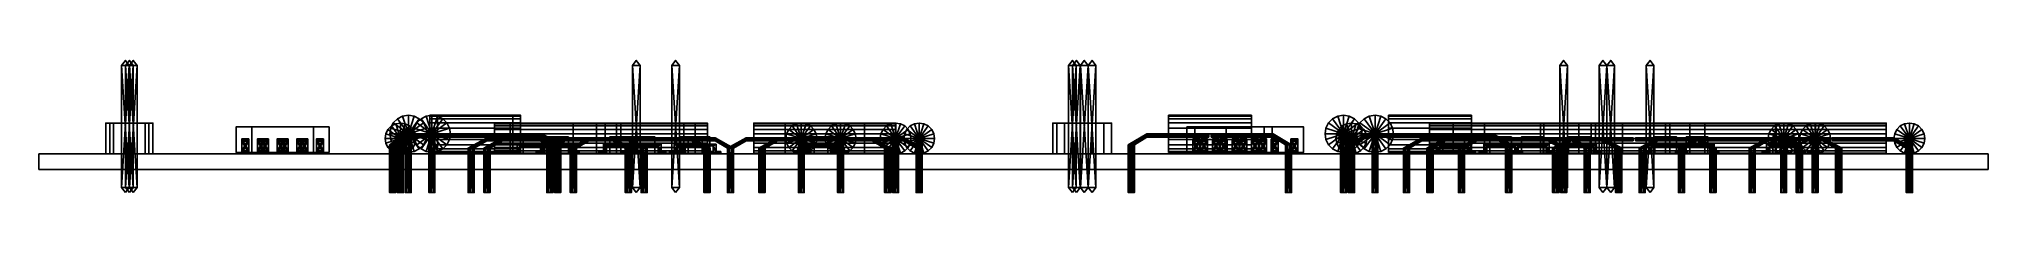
# Model space of a CAD drawing. Extents: x 0 to 4960, y -79 to 258.
import ezdxf

# ---------------------------------------------------------------- set-up
doc = ezdxf.new("R2010")
doc.units = 0
doc.layers.add('UB3D', color=1, linetype='CONTINUOUS')

msp = doc.modelspace()

# ---------------------------------------------------------------- linework, layer by layer
at = {"layer": 'UB3D', "color": 254}
for points in [[(210.15748, 245.406811, -1330.15748), (210.15748, 245.406811, -1349.84252), (220, 257.874016, -1340)], [(210.15748, 245.406811, -1349.84252), (229.84252, 245.406811, -1349.84252), (220, 257.874016, -1340)], [(229.84252, 245.406811, -1330.15748), (210.15748, 245.406811, -1330.15748), (220, 257.874016, -1340)], [(210.15748, 245.406811, -1230.15748), (210.15748, 245.406811, -1249.84252), (220, 257.874016, -1240)], [(210.15748, 245.406811, -1249.84252), (229.84252, 245.406811, -1249.84252), (220, 257.874016, -1240)], [(229.84252, 245.406811, -1230.15748), (210.15748, 245.406811, -1230.15748), (220, 257.874016, -1240)], [(210.15748, 245.406811, -1690.15748), (210.15748, 245.406811, -1709.84252), (220, 257.874016, -1700)], [(210.15748, 245.406811, -1709.84252), (229.84252, 245.406811, -1709.84252), (220, 257.874016, -1700)], [(229.84252, 245.406811, -1690.15748), (210.15748, 245.406811, -1690.15748), (220, 257.874016, -1700)], [(210.15748, 245.406811, -1590.15748), (210.15748, 245.406811, -1609.84252), (220, 257.874016, -1600)], [(210.15748, 245.406811, -1609.84252), (229.84252, 245.406811, -1609.84252), (220, 257.874016, -1600)], [(229.84252, 245.406811, -1590.15748), (210.15748, 245.406811, -1590.15748), (220, 257.874016, -1600)], [(210.15748, 245.406811, -3170.15748), (210.15748, 245.406811, -3189.84252), (220, 257.874016, -3180)], [(210.15748, 245.406811, -3189.84252), (229.84252, 245.406811, -3189.84252), (220, 257.874016, -3180)], [(229.84252, 245.406811, -3170.15748), (210.15748, 245.406811, -3170.15748), (220, 257.874016, -3180)], [(210.15748, 245.406811, -3070.15748), (210.15748, 245.406811, -3089.84252), (220, 257.874016, -3080)], [(210.15748, 245.406811, -3089.84252), (229.84252, 245.406811, -3089.84252), (220, 257.874016, -3080)], [(229.84252, 245.406811, -3070.15748), (210.15748, 245.406811, -3070.15748), (220, 257.874016, -3080)], [(210.15748, 245.406811, -2030.15748), (210.15748, 245.406811, -2049.84252), (220, 257.874016, -2040)], [(210.15748, 245.406811, -2049.84252), (229.84252, 245.406811, -2049.84252), (220, 257.874016, -2040)], [(229.84252, 245.406811, -2030.15748), (210.15748, 245.406811, -2030.15748), (220, 257.874016, -2040)], [(210.15748, 245.406811, -1930.15748), (210.15748, 245.406811, -1949.84252), (220, 257.874016, -1940)], [(210.15748, 245.406811, -1949.84252), (229.84252, 245.406811, -1949.84252), (220, 257.874016, -1940)], [(229.84252, 245.406811, -1930.15748), (210.15748, 245.406811, -1930.15748), (220, 257.874016, -1940)], [(229.84252, 245.406811, -1349.84252), (229.84252, 245.406811, -1330.15748), (220, 257.874016, -1340)], [(229.84252, 245.406811, -1249.84252), (229.84252, 245.406811, -1230.15748), (220, 257.874016, -1240)], [(229.84252, 245.406811, -1709.84252), (229.84252, 245.406811, -1690.15748), (220, 257.874016, -1700)], [(229.84252, 245.406811, -1609.84252), (229.84252, 245.406811, -1590.15748), (220, 257.874016, -1600)], [(229.84252, 245.406811, -3189.84252), (229.84252, 245.406811, -3170.15748), (220, 257.874016, -3180)], [(229.84252, 245.406811, -3089.84252), (229.84252, 245.406811, -3070.15748), (220, 257.874016, -3080)], [(229.84252, 245.406811, -2049.84252), (229.84252, 245.406811, -2030.15748), (220, 257.874016, -2040)], [(229.84252, 245.406811, -1949.84252), (229.84252, 245.406811, -1930.15748), (220, 257.874016, -1940)], [(220.15752, 245.406811, -3500.15752), (220.15752, 245.406811, -3519.842559), (230.000039, 257.874016, -3510.000039)], [(220.15752, 245.406811, -3519.842559), (239.842559, 245.406811, -3519.842559), (230.000039, 257.874016, -3510.000039)], [(239.842559, 245.406811, -3500.15752), (220.15752, 245.406811, -3500.15752), (230.000039, 257.874016, -3510.000039)], [(220.15752, 245.406811, -3400.15752), (220.15752, 245.406811, -3419.842559), (230.000039, 257.874016, -3410.000039)], [(220.15752, 245.406811, -3419.842559), (239.842559, 245.406811, -3419.842559), (230.000039, 257.874016, -3410.000039)], [(239.842559, 245.406811, -3400.15752), (220.15752, 245.406811, -3400.15752), (230.000039, 257.874016, -3410.000039)], [(239.842559, 245.406811, -3519.842559), (239.842559, 245.406811, -3500.15752), (230.000039, 257.874016, -3510.000039)], [(239.842559, 245.406811, -3419.842559), (239.842559, 245.406811, -3400.15752), (230.000039, 257.874016, -3410.000039)], [(230.15748, 245.406811, -2830.15748), (230.15748, 245.406811, -2849.84252), (240, 257.874016, -2840)], [(230.15748, 245.406811, -2849.84252), (249.84252, 245.406811, -2849.84252), (240, 257.874016, -2840)], [(249.84252, 245.406811, -2830.15748), (230.15748, 245.406811, -2830.15748), (240, 257.874016, -2840)], [(230.15748, 245.406811, -2730.15748), (230.15748, 245.406811, -2749.84252), (240, 257.874016, -2740)], [(230.15748, 245.406811, -2749.84252), (249.84252, 245.406811, -2749.84252), (240, 257.874016, -2740)], [(249.84252, 245.406811, -2730.15748), (230.15748, 245.406811, -2730.15748), (240, 257.874016, -2740)], [(249.84252, 245.406811, -2849.84252), (249.84252, 245.406811, -2830.15748), (240, 257.874016, -2840)], [(249.84252, 245.406811, -2749.84252), (249.84252, 245.406811, -2730.15748), (240, 257.874016, -2740)], [(1529.84252, 245.406811, -1650.15748), (1510.15748, 245.406811, -1650.15748), (1520, 257.874016, -1660)], [(1510.15748, 245.406811, -1669.84252), (1529.84252, 245.406811, -1669.84252), (1520, 257.874016, -1660)], [(1510.15748, 245.406811, -1650.15748), (1510.15748, 245.406811, -1669.84252), (1520, 257.874016, -1660)], [(1529.84252, 245.406811, -3130.15748), (1510.15748, 245.406811, -3130.15748), (1520, 257.874016, -3140)], [(1510.15748, 245.406811, -3149.84252), (1529.84252, 245.406811, -3149.84252), (1520, 257.874016, -3140)], [(1510.15748, 245.406811, -3130.15748), (1510.15748, 245.406811, -3149.84252), (1520, 257.874016, -3140)], [(1529.84252, 245.406811, -1669.84252), (1529.84252, 245.406811, -1650.15748), (1520, 257.874016, -1660)], [(1529.84252, 245.406811, -3149.84252), (1529.84252, 245.406811, -3130.15748), (1520, 257.874016, -3140)], [(1629.84252, 245.406811, -1650.15748), (1610.15748, 245.406811, -1650.15748), (1620, 257.874016, -1660)], [(1610.15748, 245.406811, -1669.84252), (1629.84252, 245.406811, -1669.84252), (1620, 257.874016, -1660)], [(1610.15748, 245.406811, -1650.15748), (1610.15748, 245.406811, -1669.84252), (1620, 257.874016, -1660)], [(1629.84252, 245.406811, -3130.15748), (1610.15748, 245.406811, -3130.15748), (1620, 257.874016, -3140)], [(1610.15748, 245.406811, -3149.84252), (1629.84252, 245.406811, -3149.84252), (1620, 257.874016, -3140)], [(1610.15748, 245.406811, -3130.15748), (1610.15748, 245.406811, -3149.84252), (1620, 257.874016, -3140)], [(1629.84252, 245.406811, -1669.84252), (1629.84252, 245.406811, -1650.15748), (1620, 257.874016, -1660)], [(1629.84252, 245.406811, -3149.84252), (1629.84252, 245.406811, -3130.15748), (1620, 257.874016, -3140)], [(2620.15752, 245.406811, -3520.15752), (2620.15752, 245.406811, -3539.842559), (2630.000039, 257.874016, -3530.000039)], [(2620.15752, 245.406811, -3539.842559), (2639.842559, 245.406811, -3539.842559), (2630.000039, 257.874016, -3530.000039)], [(2639.842559, 245.406811, -3520.15752), (2620.15752, 245.406811, -3520.15752), (2630.000039, 257.874016, -3530.000039)], [(2620.15752, 245.406811, -3420.15752), (2620.15752, 245.406811, -3439.842559), (2630.000039, 257.874016, -3430.000039)], [(2620.15752, 245.406811, -3439.842559), (2639.842559, 245.406811, -3439.842559), (2630.000039, 257.874016, -3430.000039)], [(2639.842559, 245.406811, -3420.15752), (2620.15752, 245.406811, -3420.15752), (2630.000039, 257.874016, -3430.000039)], [(2639.842559, 245.406811, -3539.842559), (2639.842559, 245.406811, -3520.15752), (2630.000039, 257.874016, -3530.000039)], [(2639.842559, 245.406811, -3439.842559), (2639.842559, 245.406811, -3420.15752), (2630.000039, 257.874016, -3430.000039)], [(2630.15748, 245.406811, -2810.15748), (2630.15748, 245.406811, -2829.84252), (2640, 257.874016, -2820)], [(2630.15748, 245.406811, -2829.84252), (2649.84252, 245.406811, -2829.84252), (2640, 257.874016, -2820)], [(2649.84252, 245.406811, -2810.15748), (2630.15748, 245.406811, -2810.15748), (2640, 257.874016, -2820)], [(2630.15748, 245.406811, -2710.15748), (2630.15748, 245.406811, -2729.84252), (2640, 257.874016, -2720)], [(2630.15748, 245.406811, -2729.84252), (2649.84252, 245.406811, -2729.84252), (2640, 257.874016, -2720)], [(2649.84252, 245.406811, -2710.15748), (2630.15748, 245.406811, -2710.15748), (2640, 257.874016, -2720)], [(2630.15748, 245.406811, -3150.15748), (2630.15748, 245.406811, -3169.84252), (2640, 257.874016, -3160)], [(2630.15748, 245.406811, -3169.84252), (2649.84252, 245.406811, -3169.84252), (2640, 257.874016, -3160)], [(2649.84252, 245.406811, -3150.15748), (2630.15748, 245.406811, -3150.15748), (2640, 257.874016, -3160)], [(2630.15748, 245.406811, -3050.15748), (2630.15748, 245.406811, -3069.84252), (2640, 257.874016, -3060)], [(2630.15748, 245.406811, -3069.84252), (2649.84252, 245.406811, -3069.84252), (2640, 257.874016, -3060)], [(2649.84252, 245.406811, -3050.15748), (2630.15748, 245.406811, -3050.15748), (2640, 257.874016, -3060)], [(2649.84252, 245.406811, -2829.84252), (2649.84252, 245.406811, -2810.15748), (2640, 257.874016, -2820)], [(2649.84252, 245.406811, -2729.84252), (2649.84252, 245.406811, -2710.15748), (2640, 257.874016, -2720)], [(2649.84252, 245.406811, -3169.84252), (2649.84252, 245.406811, -3150.15748), (2640, 257.874016, -3160)], [(2649.84252, 245.406811, -3069.84252), (2649.84252, 245.406811, -3050.15748), (2640, 257.874016, -3060)], [(2650.15748, 245.406811, -2030.15748), (2650.15748, 245.406811, -2049.84252), (2660, 257.874016, -2040)], [(2650.15748, 245.406811, -2049.84252), (2669.84252, 245.406811, -2049.84252), (2660, 257.874016, -2040)], [(2669.84252, 245.406811, -2030.15748), (2650.15748, 245.406811, -2030.15748), (2660, 257.874016, -2040)], [(2650.15748, 245.406811, -1930.15748), (2650.15748, 245.406811, -1949.84252), (2660, 257.874016, -1940)], [(2650.15748, 245.406811, -1949.84252), (2669.84252, 245.406811, -1949.84252), (2660, 257.874016, -1940)], [(2669.84252, 245.406811, -1930.15748), (2650.15748, 245.406811, -1930.15748), (2660, 257.874016, -1940)], [(2669.84252, 245.406811, -2049.84252), (2669.84252, 245.406811, -2030.15748), (2660, 257.874016, -2040)], [(2669.84252, 245.406811, -1949.84252), (2669.84252, 245.406811, -1930.15748), (2660, 257.874016, -1940)], [(2670.15748, 245.406811, -1290.15748), (2670.15748, 245.406811, -1309.84252), (2680, 257.874016, -1300)], [(2670.15748, 245.406811, -1309.84252), (2689.84252, 245.406811, -1309.84252), (2680, 257.874016, -1300)], [(2689.84252, 245.406811, -1290.15748), (2670.15748, 245.406811, -1290.15748), (2680, 257.874016, -1300)], [(2670.15748, 245.406811, -1190.15748), (2670.15748, 245.406811, -1209.84252), (2680, 257.874016, -1200)], [(2670.15748, 245.406811, -1209.84252), (2689.84252, 245.406811, -1209.84252), (2680, 257.874016, -1200)], [(2689.84252, 245.406811, -1190.15748), (2670.15748, 245.406811, -1190.15748), (2680, 257.874016, -1200)], [(2670.15748, 245.406811, -1650.15748), (2670.15748, 245.406811, -1669.84252), (2680, 257.874016, -1660)], [(2670.15748, 245.406811, -1669.84252), (2689.84252, 245.406811, -1669.84252), (2680, 257.874016, -1660)], [(2689.84252, 245.406811, -1650.15748), (2670.15748, 245.406811, -1650.15748), (2680, 257.874016, -1660)], [(2670.15748, 245.406811, -1550.15748), (2670.15748, 245.406811, -1569.84252), (2680, 257.874016, -1560)], [(2670.15748, 245.406811, -1569.84252), (2689.84252, 245.406811, -1569.84252), (2680, 257.874016, -1560)], [(2689.84252, 245.406811, -1550.15748), (2670.15748, 245.406811, -1550.15748), (2680, 257.874016, -1560)], [(2689.84252, 245.406811, -1309.84252), (2689.84252, 245.406811, -1290.15748), (2680, 257.874016, -1300)], [(2689.84252, 245.406811, -1209.84252), (2689.84252, 245.406811, -1190.15748), (2680, 257.874016, -1200)], [(2689.84252, 245.406811, -1669.84252), (2689.84252, 245.406811, -1650.15748), (2680, 257.874016, -1660)], [(2689.84252, 245.406811, -1569.84252), (2689.84252, 245.406811, -1550.15748), (2680, 257.874016, -1560)], [(3889.84252, 245.406811, -1530.15748), (3870.15748, 245.406811, -1530.15748), (3880, 257.874016, -1540)], [(3870.15748, 245.406811, -1549.84252), (3889.84252, 245.406811, -1549.84252), (3880, 257.874016, -1540)], [(3870.15748, 245.406811, -1530.15748), (3870.15748, 245.406811, -1549.84252), (3880, 257.874016, -1540)], [(3889.84252, 245.406811, -1549.84252), (3889.84252, 245.406811, -1530.15748), (3880, 257.874016, -1540)], [(3989.84252, 245.406811, -1530.15748), (3970.15748, 245.406811, -1530.15748), (3980, 257.874016, -1540)], [(3970.15748, 245.406811, -1549.84252), (3989.84252, 245.406811, -1549.84252), (3980, 257.874016, -1540)], [(3970.15748, 245.406811, -1530.15748), (3970.15748, 245.406811, -1549.84252), (3980, 257.874016, -1540)], [(3989.84252, 245.406811, -1549.84252), (3989.84252, 245.406811, -1530.15748), (3980, 257.874016, -1540)], [(4009.84252, 245.406811, -2990.15748), (3990.15748, 245.406811, -2990.15748), (4000, 257.874016, -3000)], [(3990.15748, 245.406811, -3009.84252), (4009.84252, 245.406811, -3009.84252), (4000, 257.874016, -3000)], [(3990.15748, 245.406811, -2990.15748), (3990.15748, 245.406811, -3009.84252), (4000, 257.874016, -3000)], [(4009.84252, 245.406811, -3009.84252), (4009.84252, 245.406811, -2990.15748), (4000, 257.874016, -3000)], [(4109.84252, 245.406811, -2990.15748), (4090.15748, 245.406811, -2990.15748), (4100, 257.874016, -3000)], [(4090.15748, 245.406811, -3009.84252), (4109.84252, 245.406811, -3009.84252), (4100, 257.874016, -3000)], [(4090.15748, 245.406811, -2990.15748), (4090.15748, 245.406811, -3009.84252), (4100, 257.874016, -3000)], [(4109.84252, 245.406811, -3009.84252), (4109.84252, 245.406811, -2990.15748), (4100, 257.874016, -3000)], [(210.15748, -66.272953, -1330.15748), (210.15748, -66.272953, -1349.84252), (210.15748, 245.406811, -1330.15748)], [(210.15748, -66.272953, -1349.84252), (210.15748, 245.406811, -1330.15748), (210.15748, 245.406811, -1349.84252)], [(210.15748, -66.272953, -1349.84252), (229.84252, -66.272953, -1349.84252), (210.15748, 245.406811, -1349.84252)], [(229.84252, -66.272953, -1349.84252), (210.15748, 245.406811, -1349.84252), (229.84252, 245.406811, -1349.84252)], [(229.84252, -66.272953, -1330.15748), (210.15748, -66.272953, -1330.15748), (229.84252, 245.406811, -1330.15748)], [(210.15748, -66.272953, -1330.15748), (229.84252, 245.406811, -1330.15748), (210.15748, 245.406811, -1330.15748)], [(210.15748, -66.272953, -1230.15748), (210.15748, -66.272953, -1249.84252), (210.15748, 245.406811, -1230.15748)], [(210.15748, -66.272953, -1249.84252), (210.15748, 245.406811, -1230.15748), (210.15748, 245.406811, -1249.84252)], [(210.15748, -66.272953, -1249.84252), (229.84252, -66.272953, -1249.84252), (210.15748, 245.406811, -1249.84252)], [(229.84252, -66.272953, -1249.84252), (210.15748, 245.406811, -1249.84252), (229.84252, 245.406811, -1249.84252)], [(229.84252, -66.272953, -1230.15748), (210.15748, -66.272953, -1230.15748), (229.84252, 245.406811, -1230.15748)], [(210.15748, -66.272953, -1230.15748), (229.84252, 245.406811, -1230.15748), (210.15748, 245.406811, -1230.15748)], [(210.15748, -66.272953, -1690.15748), (210.15748, -66.272953, -1709.84252), (210.15748, 245.406811, -1690.15748)], [(210.15748, -66.272953, -1709.84252), (210.15748, 245.406811, -1690.15748), (210.15748, 245.406811, -1709.84252)], [(210.15748, -66.272953, -1709.84252), (229.84252, -66.272953, -1709.84252), (210.15748, 245.406811, -1709.84252)], [(229.84252, -66.272953, -1709.84252), (210.15748, 245.406811, -1709.84252), (229.84252, 245.406811, -1709.84252)], [(229.84252, -66.272953, -1690.15748), (210.15748, -66.272953, -1690.15748), (229.84252, 245.406811, -1690.15748)], [(210.15748, -66.272953, -1690.15748), (229.84252, 245.406811, -1690.15748), (210.15748, 245.406811, -1690.15748)], [(210.15748, -66.272953, -1590.15748), (210.15748, -66.272953, -1609.84252), (210.15748, 245.406811, -1590.15748)], [(210.15748, -66.272953, -1609.84252), (210.15748, 245.406811, -1590.15748), (210.15748, 245.406811, -1609.84252)], [(210.15748, -66.272953, -1609.84252), (229.84252, -66.272953, -1609.84252), (210.15748, 245.406811, -1609.84252)], [(229.84252, -66.272953, -1609.84252), (210.15748, 245.406811, -1609.84252), (229.84252, 245.406811, -1609.84252)], [(229.84252, -66.272953, -1590.15748), (210.15748, -66.272953, -1590.15748), (229.84252, 245.406811, -1590.15748)], [(210.15748, -66.272953, -1590.15748), (229.84252, 245.406811, -1590.15748), (210.15748, 245.406811, -1590.15748)], [(210.15748, -66.272953, -3170.15748), (210.15748, -66.272953, -3189.84252), (210.15748, 245.406811, -3170.15748)], [(210.15748, -66.272953, -3189.84252), (210.15748, 245.406811, -3170.15748), (210.15748, 245.406811, -3189.84252)], [(210.15748, -66.272953, -3189.84252), (229.84252, -66.272953, -3189.84252), (210.15748, 245.406811, -3189.84252)], [(229.84252, -66.272953, -3189.84252), (210.15748, 245.406811, -3189.84252), (229.84252, 245.406811, -3189.84252)], [(229.84252, -66.272953, -3170.15748), (210.15748, -66.272953, -3170.15748), (229.84252, 245.406811, -3170.15748)], [(210.15748, -66.272953, -3170.15748), (229.84252, 245.406811, -3170.15748), (210.15748, 245.406811, -3170.15748)], [(210.15748, -66.272953, -3070.15748), (210.15748, -66.272953, -3089.84252), (210.15748, 245.406811, -3070.15748)], [(210.15748, -66.272953, -3089.84252), (210.15748, 245.406811, -3070.15748), (210.15748, 245.406811, -3089.84252)], [(210.15748, -66.272953, -3089.84252), (229.84252, -66.272953, -3089.84252), (210.15748, 245.406811, -3089.84252)], [(229.84252, -66.272953, -3089.84252), (210.15748, 245.406811, -3089.84252), (229.84252, 245.406811, -3089.84252)], [(229.84252, -66.272953, -3070.15748), (210.15748, -66.272953, -3070.15748), (229.84252, 245.406811, -3070.15748)], [(210.15748, -66.272953, -3070.15748), (229.84252, 245.406811, -3070.15748), (210.15748, 245.406811, -3070.15748)], [(210.15748, -66.272953, -2030.15748), (210.15748, -66.272953, -2049.84252), (210.15748, 245.406811, -2030.15748)], [(210.15748, -66.272953, -2049.84252), (210.15748, 245.406811, -2030.15748), (210.15748, 245.406811, -2049.84252)], [(210.15748, -66.272953, -2049.84252), (229.84252, -66.272953, -2049.84252), (210.15748, 245.406811, -2049.84252)], [(229.84252, -66.272953, -2049.84252), (210.15748, 245.406811, -2049.84252), (229.84252, 245.406811, -2049.84252)], [(229.84252, -66.272953, -2030.15748), (210.15748, -66.272953, -2030.15748), (229.84252, 245.406811, -2030.15748)], [(210.15748, -66.272953, -2030.15748), (229.84252, 245.406811, -2030.15748), (210.15748, 245.406811, -2030.15748)], [(210.15748, -66.272953, -1930.15748), (210.15748, -66.272953, -1949.84252), (210.15748, 245.406811, -1930.15748)], [(210.15748, -66.272953, -1949.84252), (210.15748, 245.406811, -1930.15748), (210.15748, 245.406811, -1949.84252)], [(210.15748, -66.272953, -1949.84252), (229.84252, -66.272953, -1949.84252), (210.15748, 245.406811, -1949.84252)], [(229.84252, -66.272953, -1949.84252), (210.15748, 245.406811, -1949.84252), (229.84252, 245.406811, -1949.84252)], [(229.84252, -66.272953, -1930.15748), (210.15748, -66.272953, -1930.15748), (229.84252, 245.406811, -1930.15748)], [(210.15748, -66.272953, -1930.15748), (229.84252, 245.406811, -1930.15748), (210.15748, 245.406811, -1930.15748)], [(220.15752, -66.272953, -3500.15752), (220.15752, -66.272953, -3519.842559), (220.15752, 245.406811, -3500.15752)], [(220.15752, -66.272953, -3519.842559), (220.15752, 245.406811, -3500.15752), (220.15752, 245.406811, -3519.842559)], [(220.15752, -66.272953, -3519.842559), (239.842559, -66.272953, -3519.842559), (220.15752, 245.406811, -3519.842559)], [(239.842559, -66.272953, -3519.842559), (220.15752, 245.406811, -3519.842559), (239.842559, 245.406811, -3519.842559)], [(239.842559, -66.272953, -3500.15752), (220.15752, -66.272953, -3500.15752), (239.842559, 245.406811, -3500.15752)], [(220.15752, -66.272953, -3500.15752), (239.842559, 245.406811, -3500.15752), (220.15752, 245.406811, -3500.15752)], [(220.15752, -66.272953, -3400.15752), (220.15752, -66.272953, -3419.842559), (220.15752, 245.406811, -3400.15752)], [(220.15752, -66.272953, -3419.842559), (220.15752, 245.406811, -3400.15752), (220.15752, 245.406811, -3419.842559)], [(220.15752, -66.272953, -3419.842559), (239.842559, -66.272953, -3419.842559), (220.15752, 245.406811, -3419.842559)], [(239.842559, -66.272953, -3419.842559), (220.15752, 245.406811, -3419.842559), (239.842559, 245.406811, -3419.842559)], [(239.842559, -66.272953, -3400.15752), (220.15752, -66.272953, -3400.15752), (239.842559, 245.406811, -3400.15752)], [(220.15752, -66.272953, -3400.15752), (239.842559, 245.406811, -3400.15752), (220.15752, 245.406811, -3400.15752)], [(229.84252, -66.272953, -1349.84252), (229.84252, -66.272953, -1330.15748), (229.84252, 245.406811, -1349.84252)], [(229.84252, -66.272953, -1330.15748), (229.84252, 245.406811, -1349.84252), (229.84252, 245.406811, -1330.15748)], [(229.84252, -66.272953, -1249.84252), (229.84252, -66.272953, -1230.15748), (229.84252, 245.406811, -1249.84252)], [(229.84252, -66.272953, -1230.15748), (229.84252, 245.406811, -1249.84252), (229.84252, 245.406811, -1230.15748)], [(229.84252, -66.272953, -1709.84252), (229.84252, -66.272953, -1690.15748), (229.84252, 245.406811, -1709.84252)], [(229.84252, -66.272953, -1690.15748), (229.84252, 245.406811, -1709.84252), (229.84252, 245.406811, -1690.15748)], [(229.84252, -66.272953, -1609.84252), (229.84252, -66.272953, -1590.15748), (229.84252, 245.406811, -1609.84252)], [(229.84252, -66.272953, -1590.15748), (229.84252, 245.406811, -1609.84252), (229.84252, 245.406811, -1590.15748)], [(229.84252, -66.272953, -3189.84252), (229.84252, -66.272953, -3170.15748), (229.84252, 245.406811, -3189.84252)], [(229.84252, -66.272953, -3170.15748), (229.84252, 245.406811, -3189.84252), (229.84252, 245.406811, -3170.15748)], [(229.84252, -66.272953, -3089.84252), (229.84252, -66.272953, -3070.15748), (229.84252, 245.406811, -3089.84252)], [(229.84252, -66.272953, -3070.15748), (229.84252, 245.406811, -3089.84252), (229.84252, 245.406811, -3070.15748)], [(229.84252, -66.272953, -2049.84252), (229.84252, -66.272953, -2030.15748), (229.84252, 245.406811, -2049.84252)], [(229.84252, -66.272953, -2030.15748), (229.84252, 245.406811, -2049.84252), (229.84252, 245.406811, -2030.15748)], [(229.84252, -66.272953, -1949.84252), (229.84252, -66.272953, -1930.15748), (229.84252, 245.406811, -1949.84252)], [(229.84252, -66.272953, -1930.15748), (229.84252, 245.406811, -1949.84252), (229.84252, 245.406811, -1930.15748)], [(230.15748, -66.272953, -2830.15748), (230.15748, -66.272953, -2849.84252), (230.15748, 245.406811, -2830.15748)], [(230.15748, -66.272953, -2849.84252), (230.15748, 245.406811, -2830.15748), (230.15748, 245.406811, -2849.84252)], [(230.15748, -66.272953, -2849.84252), (249.84252, -66.272953, -2849.84252), (230.15748, 245.406811, -2849.84252)], [(249.84252, -66.272953, -2849.84252), (230.15748, 245.406811, -2849.84252), (249.84252, 245.406811, -2849.84252)], [(249.84252, -66.272953, -2830.15748), (230.15748, -66.272953, -2830.15748), (249.84252, 245.406811, -2830.15748)], [(230.15748, -66.272953, -2830.15748), (249.84252, 245.406811, -2830.15748), (230.15748, 245.406811, -2830.15748)], [(230.15748, -66.272953, -2730.15748), (230.15748, -66.272953, -2749.84252), (230.15748, 245.406811, -2730.15748)], [(230.15748, -66.272953, -2749.84252), (230.15748, 245.406811, -2730.15748), (230.15748, 245.406811, -2749.84252)], [(230.15748, -66.272953, -2749.84252), (249.84252, -66.272953, -2749.84252), (230.15748, 245.406811, -2749.84252)], [(249.84252, -66.272953, -2749.84252), (230.15748, 245.406811, -2749.84252), (249.84252, 245.406811, -2749.84252)], [(249.84252, -66.272953, -2730.15748), (230.15748, -66.272953, -2730.15748), (249.84252, 245.406811, -2730.15748)], [(230.15748, -66.272953, -2730.15748), (249.84252, 245.406811, -2730.15748), (230.15748, 245.406811, -2730.15748)], [(239.842559, -66.272953, -3519.842559), (239.842559, -66.272953, -3500.15752), (239.842559, 245.406811, -3519.842559)], [(239.842559, -66.272953, -3500.15752), (239.842559, 245.406811, -3519.842559), (239.842559, 245.406811, -3500.15752)], [(239.842559, -66.272953, -3419.842559), (239.842559, -66.272953, -3400.15752), (239.842559, 245.406811, -3419.842559)], [(239.842559, -66.272953, -3400.15752), (239.842559, 245.406811, -3419.842559), (239.842559, 245.406811, -3400.15752)], [(249.84252, -66.272953, -2849.84252), (249.84252, -66.272953, -2830.15748), (249.84252, 245.406811, -2849.84252)], [(249.84252, -66.272953, -2830.15748), (249.84252, 245.406811, -2849.84252), (249.84252, 245.406811, -2830.15748)], [(249.84252, -66.272953, -2749.84252), (249.84252, -66.272953, -2730.15748), (249.84252, 245.406811, -2749.84252)], [(249.84252, -66.272953, -2730.15748), (249.84252, 245.406811, -2749.84252), (249.84252, 245.406811, -2730.15748)], [(1529.84252, -66.272953, -1650.15748), (1510.15748, -66.272953, -1650.15748), (1529.84252, 245.406811, -1650.15748)], [(1510.15748, -66.272953, -1650.15748), (1529.84252, 245.406811, -1650.15748), (1510.15748, 245.406811, -1650.15748)], [(1510.15748, -66.272953, -1669.84252), (1529.84252, -66.272953, -1669.84252), (1510.15748, 245.406811, -1669.84252)], [(1529.84252, -66.272953, -1669.84252), (1510.15748, 245.406811, -1669.84252), (1529.84252, 245.406811, -1669.84252)], [(1510.15748, -66.272953, -1650.15748), (1510.15748, -66.272953, -1669.84252), (1510.15748, 245.406811, -1650.15748)], [(1510.15748, -66.272953, -1669.84252), (1510.15748, 245.406811, -1650.15748), (1510.15748, 245.406811, -1669.84252)], [(1529.84252, -66.272953, -3130.15748), (1510.15748, -66.272953, -3130.15748), (1529.84252, 245.406811, -3130.15748)], [(1510.15748, -66.272953, -3130.15748), (1529.84252, 245.406811, -3130.15748), (1510.15748, 245.406811, -3130.15748)], [(1510.15748, -66.272953, -3149.84252), (1529.84252, -66.272953, -3149.84252), (1510.15748, 245.406811, -3149.84252)], [(1529.84252, -66.272953, -3149.84252), (1510.15748, 245.406811, -3149.84252), (1529.84252, 245.406811, -3149.84252)], [(1510.15748, -66.272953, -3130.15748), (1510.15748, -66.272953, -3149.84252), (1510.15748, 245.406811, -3130.15748)], [(1510.15748, -66.272953, -3149.84252), (1510.15748, 245.406811, -3130.15748), (1510.15748, 245.406811, -3149.84252)], [(1529.84252, -66.272953, -1669.84252), (1529.84252, -66.272953, -1650.15748), (1529.84252, 245.406811, -1669.84252)], [(1529.84252, -66.272953, -1650.15748), (1529.84252, 245.406811, -1669.84252), (1529.84252, 245.406811, -1650.15748)], [(1529.84252, -66.272953, -3149.84252), (1529.84252, -66.272953, -3130.15748), (1529.84252, 245.406811, -3149.84252)], [(1529.84252, -66.272953, -3130.15748), (1529.84252, 245.406811, -3149.84252), (1529.84252, 245.406811, -3130.15748)], [(1629.84252, -66.272953, -1650.15748), (1610.15748, -66.272953, -1650.15748), (1629.84252, 245.406811, -1650.15748)], [(1610.15748, -66.272953, -1650.15748), (1629.84252, 245.406811, -1650.15748), (1610.15748, 245.406811, -1650.15748)], [(1610.15748, -66.272953, -1669.84252), (1629.84252, -66.272953, -1669.84252), (1610.15748, 245.406811, -1669.84252)], [(1629.84252, -66.272953, -1669.84252), (1610.15748, 245.406811, -1669.84252), (1629.84252, 245.406811, -1669.84252)], [(1610.15748, -66.272953, -1650.15748), (1610.15748, -66.272953, -1669.84252), (1610.15748, 245.406811, -1650.15748)], [(1610.15748, -66.272953, -1669.84252), (1610.15748, 245.406811, -1650.15748), (1610.15748, 245.406811, -1669.84252)], [(1629.84252, -66.272953, -3130.15748), (1610.15748, -66.272953, -3130.15748), (1629.84252, 245.406811, -3130.15748)], [(1610.15748, -66.272953, -3130.15748), (1629.84252, 245.406811, -3130.15748), (1610.15748, 245.406811, -3130.15748)], [(1610.15748, -66.272953, -3149.84252), (1629.84252, -66.272953, -3149.84252), (1610.15748, 245.406811, -3149.84252)], [(1629.84252, -66.272953, -3149.84252), (1610.15748, 245.406811, -3149.84252), (1629.84252, 245.406811, -3149.84252)], [(1610.15748, -66.272953, -3130.15748), (1610.15748, -66.272953, -3149.84252), (1610.15748, 245.406811, -3130.15748)], [(1610.15748, -66.272953, -3149.84252), (1610.15748, 245.406811, -3130.15748), (1610.15748, 245.406811, -3149.84252)], [(1629.84252, -66.272953, -1669.84252), (1629.84252, -66.272953, -1650.15748), (1629.84252, 245.406811, -1669.84252)], [(1629.84252, -66.272953, -1650.15748), (1629.84252, 245.406811, -1669.84252), (1629.84252, 245.406811, -1650.15748)], [(1629.84252, -66.272953, -3149.84252), (1629.84252, -66.272953, -3130.15748), (1629.84252, 245.406811, -3149.84252)], [(1629.84252, -66.272953, -3130.15748), (1629.84252, 245.406811, -3149.84252), (1629.84252, 245.406811, -3130.15748)], [(2620.15752, -66.272953, -3520.15752), (2620.15752, -66.272953, -3539.842559), (2620.15752, 245.406811, -3520.15752)], [(2620.15752, -66.272953, -3539.842559), (2620.15752, 245.406811, -3520.15752), (2620.15752, 245.406811, -3539.842559)], [(2620.15752, -66.272953, -3539.842559), (2639.842559, -66.272953, -3539.842559), (2620.15752, 245.406811, -3539.842559)], [(2639.842559, -66.272953, -3539.842559), (2620.15752, 245.406811, -3539.842559), (2639.842559, 245.406811, -3539.842559)], [(2639.842559, -66.272953, -3520.15752), (2620.15752, -66.272953, -3520.15752), (2639.842559, 245.406811, -3520.15752)], [(2620.15752, -66.272953, -3520.15752), (2639.842559, 245.406811, -3520.15752), (2620.15752, 245.406811, -3520.15752)], [(2620.15752, -66.272953, -3420.15752), (2620.15752, -66.272953, -3439.842559), (2620.15752, 245.406811, -3420.15752)], [(2620.15752, -66.272953, -3439.842559), (2620.15752, 245.406811, -3420.15752), (2620.15752, 245.406811, -3439.842559)], [(2620.15752, -66.272953, -3439.842559), (2639.842559, -66.272953, -3439.842559), (2620.15752, 245.406811, -3439.842559)], [(2639.842559, -66.272953, -3439.842559), (2620.15752, 245.406811, -3439.842559), (2639.842559, 245.406811, -3439.842559)], [(2639.842559, -66.272953, -3420.15752), (2620.15752, -66.272953, -3420.15752), (2639.842559, 245.406811, -3420.15752)], [(2620.15752, -66.272953, -3420.15752), (2639.842559, 245.406811, -3420.15752), (2620.15752, 245.406811, -3420.15752)], [(2630.15748, -66.272953, -2810.15748), (2630.15748, -66.272953, -2829.84252), (2630.15748, 245.406811, -2810.15748)], [(2630.15748, -66.272953, -2829.84252), (2630.15748, 245.406811, -2810.15748), (2630.15748, 245.406811, -2829.84252)], [(2630.15748, -66.272953, -2829.84252), (2649.84252, -66.272953, -2829.84252), (2630.15748, 245.406811, -2829.84252)], [(2649.84252, -66.272953, -2829.84252), (2630.15748, 245.406811, -2829.84252), (2649.84252, 245.406811, -2829.84252)], [(2649.84252, -66.272953, -2810.15748), (2630.15748, -66.272953, -2810.15748), (2649.84252, 245.406811, -2810.15748)], [(2630.15748, -66.272953, -2810.15748), (2649.84252, 245.406811, -2810.15748), (2630.15748, 245.406811, -2810.15748)], [(2630.15748, -66.272953, -2710.15748), (2630.15748, -66.272953, -2729.84252), (2630.15748, 245.406811, -2710.15748)], [(2630.15748, -66.272953, -2729.84252), (2630.15748, 245.406811, -2710.15748), (2630.15748, 245.406811, -2729.84252)], [(2630.15748, -66.272953, -2729.84252), (2649.84252, -66.272953, -2729.84252), (2630.15748, 245.406811, -2729.84252)], [(2649.84252, -66.272953, -2729.84252), (2630.15748, 245.406811, -2729.84252), (2649.84252, 245.406811, -2729.84252)], [(2649.84252, -66.272953, -2710.15748), (2630.15748, -66.272953, -2710.15748), (2649.84252, 245.406811, -2710.15748)], [(2630.15748, -66.272953, -2710.15748), (2649.84252, 245.406811, -2710.15748), (2630.15748, 245.406811, -2710.15748)], [(2630.15748, -66.272953, -3150.15748), (2630.15748, -66.272953, -3169.84252), (2630.15748, 245.406811, -3150.15748)], [(2630.15748, -66.272953, -3169.84252), (2630.15748, 245.406811, -3150.15748), (2630.15748, 245.406811, -3169.84252)], [(2630.15748, -66.272953, -3169.84252), (2649.84252, -66.272953, -3169.84252), (2630.15748, 245.406811, -3169.84252)], [(2649.84252, -66.272953, -3169.84252), (2630.15748, 245.406811, -3169.84252), (2649.84252, 245.406811, -3169.84252)], [(2649.84252, -66.272953, -3150.15748), (2630.15748, -66.272953, -3150.15748), (2649.84252, 245.406811, -3150.15748)], [(2630.15748, -66.272953, -3150.15748), (2649.84252, 245.406811, -3150.15748), (2630.15748, 245.406811, -3150.15748)], [(2630.15748, -66.272953, -3050.15748), (2630.15748, -66.272953, -3069.84252), (2630.15748, 245.406811, -3050.15748)], [(2630.15748, -66.272953, -3069.84252), (2630.15748, 245.406811, -3050.15748), (2630.15748, 245.406811, -3069.84252)], [(2630.15748, -66.272953, -3069.84252), (2649.84252, -66.272953, -3069.84252), (2630.15748, 245.406811, -3069.84252)], [(2649.84252, -66.272953, -3069.84252), (2630.15748, 245.406811, -3069.84252), (2649.84252, 245.406811, -3069.84252)], [(2649.84252, -66.272953, -3050.15748), (2630.15748, -66.272953, -3050.15748), (2649.84252, 245.406811, -3050.15748)], [(2630.15748, -66.272953, -3050.15748), (2649.84252, 245.406811, -3050.15748), (2630.15748, 245.406811, -3050.15748)], [(2639.842559, -66.272953, -3539.842559), (2639.842559, -66.272953, -3520.15752), (2639.842559, 245.406811, -3539.842559)], [(2639.842559, -66.272953, -3520.15752), (2639.842559, 245.406811, -3539.842559), (2639.842559, 245.406811, -3520.15752)], [(2639.842559, -66.272953, -3439.842559), (2639.842559, -66.272953, -3420.15752), (2639.842559, 245.406811, -3439.842559)], [(2639.842559, -66.272953, -3420.15752), (2639.842559, 245.406811, -3439.842559), (2639.842559, 245.406811, -3420.15752)], [(2649.84252, -66.272953, -2829.84252), (2649.84252, -66.272953, -2810.15748), (2649.84252, 245.406811, -2829.84252)], [(2649.84252, -66.272953, -2810.15748), (2649.84252, 245.406811, -2829.84252), (2649.84252, 245.406811, -2810.15748)], [(2649.84252, -66.272953, -2729.84252), (2649.84252, -66.272953, -2710.15748), (2649.84252, 245.406811, -2729.84252)], [(2649.84252, -66.272953, -2710.15748), (2649.84252, 245.406811, -2729.84252), (2649.84252, 245.406811, -2710.15748)], [(2649.84252, -66.272953, -3169.84252), (2649.84252, -66.272953, -3150.15748), (2649.84252, 245.406811, -3169.84252)], [(2649.84252, -66.272953, -3150.15748), (2649.84252, 245.406811, -3169.84252), (2649.84252, 245.406811, -3150.15748)], [(2649.84252, -66.272953, -3069.84252), (2649.84252, -66.272953, -3050.15748), (2649.84252, 245.406811, -3069.84252)], [(2649.84252, -66.272953, -3050.15748), (2649.84252, 245.406811, -3069.84252), (2649.84252, 245.406811, -3050.15748)], [(2650.15748, -66.272953, -2030.15748), (2650.15748, -66.272953, -2049.84252), (2650.15748, 245.406811, -2030.15748)], [(2650.15748, -66.272953, -2049.84252), (2650.15748, 245.406811, -2030.15748), (2650.15748, 245.406811, -2049.84252)], [(2650.15748, -66.272953, -2049.84252), (2669.84252, -66.272953, -2049.84252), (2650.15748, 245.406811, -2049.84252)], [(2669.84252, -66.272953, -2049.84252), (2650.15748, 245.406811, -2049.84252), (2669.84252, 245.406811, -2049.84252)], [(2669.84252, -66.272953, -2030.15748), (2650.15748, -66.272953, -2030.15748), (2669.84252, 245.406811, -2030.15748)], [(2650.15748, -66.272953, -2030.15748), (2669.84252, 245.406811, -2030.15748), (2650.15748, 245.406811, -2030.15748)], [(2650.15748, -66.272953, -1930.15748), (2650.15748, -66.272953, -1949.84252), (2650.15748, 245.406811, -1930.15748)], [(2650.15748, -66.272953, -1949.84252), (2650.15748, 245.406811, -1930.15748), (2650.15748, 245.406811, -1949.84252)], [(2650.15748, -66.272953, -1949.84252), (2669.84252, -66.272953, -1949.84252), (2650.15748, 245.406811, -1949.84252)], [(2669.84252, -66.272953, -1949.84252), (2650.15748, 245.406811, -1949.84252), (2669.84252, 245.406811, -1949.84252)], [(2669.84252, -66.272953, -1930.15748), (2650.15748, -66.272953, -1930.15748), (2669.84252, 245.406811, -1930.15748)], [(2650.15748, -66.272953, -1930.15748), (2669.84252, 245.406811, -1930.15748), (2650.15748, 245.406811, -1930.15748)], [(2669.84252, -66.272953, -2049.84252), (2669.84252, -66.272953, -2030.15748), (2669.84252, 245.406811, -2049.84252)], [(2669.84252, -66.272953, -2030.15748), (2669.84252, 245.406811, -2049.84252), (2669.84252, 245.406811, -2030.15748)], [(2669.84252, -66.272953, -1949.84252), (2669.84252, -66.272953, -1930.15748), (2669.84252, 245.406811, -1949.84252)], [(2669.84252, -66.272953, -1930.15748), (2669.84252, 245.406811, -1949.84252), (2669.84252, 245.406811, -1930.15748)], [(2670.15748, -66.272953, -1290.15748), (2670.15748, -66.272953, -1309.84252), (2670.15748, 245.406811, -1290.15748)], [(2670.15748, -66.272953, -1309.84252), (2670.15748, 245.406811, -1290.15748), (2670.15748, 245.406811, -1309.84252)], [(2670.15748, -66.272953, -1309.84252), (2689.84252, -66.272953, -1309.84252), (2670.15748, 245.406811, -1309.84252)], [(2689.84252, -66.272953, -1309.84252), (2670.15748, 245.406811, -1309.84252), (2689.84252, 245.406811, -1309.84252)], [(2689.84252, -66.272953, -1290.15748), (2670.15748, -66.272953, -1290.15748), (2689.84252, 245.406811, -1290.15748)], [(2670.15748, -66.272953, -1290.15748), (2689.84252, 245.406811, -1290.15748), (2670.15748, 245.406811, -1290.15748)], [(2670.15748, -66.272953, -1190.15748), (2670.15748, -66.272953, -1209.84252), (2670.15748, 245.406811, -1190.15748)], [(2670.15748, -66.272953, -1209.84252), (2670.15748, 245.406811, -1190.15748), (2670.15748, 245.406811, -1209.84252)], [(2670.15748, -66.272953, -1209.84252), (2689.84252, -66.272953, -1209.84252), (2670.15748, 245.406811, -1209.84252)], [(2689.84252, -66.272953, -1209.84252), (2670.15748, 245.406811, -1209.84252), (2689.84252, 245.406811, -1209.84252)], [(2689.84252, -66.272953, -1190.15748), (2670.15748, -66.272953, -1190.15748), (2689.84252, 245.406811, -1190.15748)], [(2670.15748, -66.272953, -1190.15748), (2689.84252, 245.406811, -1190.15748), (2670.15748, 245.406811, -1190.15748)], [(2670.15748, -66.272953, -1650.15748), (2670.15748, -66.272953, -1669.84252), (2670.15748, 245.406811, -1650.15748)], [(2670.15748, -66.272953, -1669.84252), (2670.15748, 245.406811, -1650.15748), (2670.15748, 245.406811, -1669.84252)], [(2670.15748, -66.272953, -1669.84252), (2689.84252, -66.272953, -1669.84252), (2670.15748, 245.406811, -1669.84252)], [(2689.84252, -66.272953, -1669.84252), (2670.15748, 245.406811, -1669.84252), (2689.84252, 245.406811, -1669.84252)], [(2689.84252, -66.272953, -1650.15748), (2670.15748, -66.272953, -1650.15748), (2689.84252, 245.406811, -1650.15748)], [(2670.15748, -66.272953, -1650.15748), (2689.84252, 245.406811, -1650.15748), (2670.15748, 245.406811, -1650.15748)], [(2670.15748, -66.272953, -1550.15748), (2670.15748, -66.272953, -1569.84252), (2670.15748, 245.406811, -1550.15748)], [(2670.15748, -66.272953, -1569.84252), (2670.15748, 245.406811, -1550.15748), (2670.15748, 245.406811, -1569.84252)], [(2670.15748, -66.272953, -1569.84252), (2689.84252, -66.272953, -1569.84252), (2670.15748, 245.406811, -1569.84252)], [(2689.84252, -66.272953, -1569.84252), (2670.15748, 245.406811, -1569.84252), (2689.84252, 245.406811, -1569.84252)], [(2689.84252, -66.272953, -1550.15748), (2670.15748, -66.272953, -1550.15748), (2689.84252, 245.406811, -1550.15748)], [(2670.15748, -66.272953, -1550.15748), (2689.84252, 245.406811, -1550.15748), (2670.15748, 245.406811, -1550.15748)], [(2689.84252, -66.272953, -1309.84252), (2689.84252, -66.272953, -1290.15748), (2689.84252, 245.406811, -1309.84252)], [(2689.84252, -66.272953, -1290.15748), (2689.84252, 245.406811, -1309.84252), (2689.84252, 245.406811, -1290.15748)], [(2689.84252, -66.272953, -1209.84252), (2689.84252, -66.272953, -1190.15748), (2689.84252, 245.406811, -1209.84252)], [(2689.84252, -66.272953, -1190.15748), (2689.84252, 245.406811, -1209.84252), (2689.84252, 245.406811, -1190.15748)], [(2689.84252, -66.272953, -1669.84252), (2689.84252, -66.272953, -1650.15748), (2689.84252, 245.406811, -1669.84252)], [(2689.84252, -66.272953, -1650.15748), (2689.84252, 245.406811, -1669.84252), (2689.84252, 245.406811, -1650.15748)], [(2689.84252, -66.272953, -1569.84252), (2689.84252, -66.272953, -1550.15748), (2689.84252, 245.406811, -1569.84252)], [(2689.84252, -66.272953, -1550.15748), (2689.84252, 245.406811, -1569.84252), (2689.84252, 245.406811, -1550.15748)], [(3889.84252, -66.272953, -1530.15748), (3870.15748, -66.272953, -1530.15748), (3889.84252, 245.406811, -1530.15748)], [(3870.15748, -66.272953, -1530.15748), (3889.84252, 245.406811, -1530.15748), (3870.15748, 245.406811, -1530.15748)], [(3870.15748, -66.272953, -1549.84252), (3889.84252, -66.272953, -1549.84252), (3870.15748, 245.406811, -1549.84252)], [(3889.84252, -66.272953, -1549.84252), (3870.15748, 245.406811, -1549.84252), (3889.84252, 245.406811, -1549.84252)], [(3870.15748, -66.272953, -1530.15748), (3870.15748, -66.272953, -1549.84252), (3870.15748, 245.406811, -1530.15748)], [(3870.15748, -66.272953, -1549.84252), (3870.15748, 245.406811, -1530.15748), (3870.15748, 245.406811, -1549.84252)], [(3889.84252, -66.272953, -1549.84252), (3889.84252, -66.272953, -1530.15748), (3889.84252, 245.406811, -1549.84252)], [(3889.84252, -66.272953, -1530.15748), (3889.84252, 245.406811, -1549.84252), (3889.84252, 245.406811, -1530.15748)], [(3989.84252, -66.272953, -1530.15748), (3970.15748, -66.272953, -1530.15748), (3989.84252, 245.406811, -1530.15748)], [(3970.15748, -66.272953, -1530.15748), (3989.84252, 245.406811, -1530.15748), (3970.15748, 245.406811, -1530.15748)], [(3970.15748, -66.272953, -1549.84252), (3989.84252, -66.272953, -1549.84252), (3970.15748, 245.406811, -1549.84252)], [(3989.84252, -66.272953, -1549.84252), (3970.15748, 245.406811, -1549.84252), (3989.84252, 245.406811, -1549.84252)], [(3970.15748, -66.272953, -1530.15748), (3970.15748, -66.272953, -1549.84252), (3970.15748, 245.406811, -1530.15748)], [(3970.15748, -66.272953, -1549.84252), (3970.15748, 245.406811, -1530.15748), (3970.15748, 245.406811, -1549.84252)], [(3989.84252, -66.272953, -1549.84252), (3989.84252, -66.272953, -1530.15748), (3989.84252, 245.406811, -1549.84252)], [(3989.84252, -66.272953, -1530.15748), (3989.84252, 245.406811, -1549.84252), (3989.84252, 245.406811, -1530.15748)], [(4009.84252, -66.272953, -2990.15748), (3990.15748, -66.272953, -2990.15748), (4009.84252, 245.406811, -2990.15748)], [(3990.15748, -66.272953, -2990.15748), (4009.84252, 245.406811, -2990.15748), (3990.15748, 245.406811, -2990.15748)], [(3990.15748, -66.272953, -3009.84252), (4009.84252, -66.272953, -3009.84252), (3990.15748, 245.406811, -3009.84252)], [(4009.84252, -66.272953, -3009.84252), (3990.15748, 245.406811, -3009.84252), (4009.84252, 245.406811, -3009.84252)], [(3990.15748, -66.272953, -2990.15748), (3990.15748, -66.272953, -3009.84252), (3990.15748, 245.406811, -2990.15748)], [(3990.15748, -66.272953, -3009.84252), (3990.15748, 245.406811, -2990.15748), (3990.15748, 245.406811, -3009.84252)], [(4009.84252, -66.272953, -3009.84252), (4009.84252, -66.272953, -2990.15748), (4009.84252, 245.406811, -3009.84252)], [(4009.84252, -66.272953, -2990.15748), (4009.84252, 245.406811, -3009.84252), (4009.84252, 245.406811, -2990.15748)], [(4109.84252, -66.272953, -2990.15748), (4090.15748, -66.272953, -2990.15748), (4109.84252, 245.406811, -2990.15748)], [(4090.15748, -66.272953, -2990.15748), (4109.84252, 245.406811, -2990.15748), (4090.15748, 245.406811, -2990.15748)], [(4090.15748, -66.272953, -3009.84252), (4109.84252, -66.272953, -3009.84252), (4090.15748, 245.406811, -3009.84252)], [(4109.84252, -66.272953, -3009.84252), (4090.15748, 245.406811, -3009.84252), (4109.84252, 245.406811, -3009.84252)], [(4090.15748, -66.272953, -2990.15748), (4090.15748, -66.272953, -3009.84252), (4090.15748, 245.406811, -2990.15748)], [(4090.15748, -66.272953, -3009.84252), (4090.15748, 245.406811, -2990.15748), (4090.15748, 245.406811, -3009.84252)], [(4109.84252, -66.272953, -3009.84252), (4109.84252, -66.272953, -2990.15748), (4109.84252, 245.406811, -3009.84252)], [(4109.84252, -66.272953, -2990.15748), (4109.84252, 245.406811, -3009.84252), (4109.84252, 245.406811, -2990.15748)], [(533.897598, 52.001299, -1262.913386), (516.102402, 52.001299, -1262.913386), (533.897598, 58.070866, -1262.913386)], [(516.102402, 52.001299, -1262.913386), (533.897598, 58.070866, -1262.913386), (516.102402, 58.070866, -1262.913386)], [(533.897598, 58.070866, -1262.913386), (516.102402, 58.070866, -1262.913386), (533.897598, 58.070866, -1215.669291)], [(516.102402, 58.070866, -1262.913386), (533.897598, 58.070866, -1215.669291), (516.102402, 58.070866, -1215.669291)], [(533.897598, 58.070866, -1215.669291), (516.102402, 58.070866, -1215.669291), (533.897598, 27.723071, -1215.669291)], [(516.102402, 58.070866, -1215.669291), (533.897598, 27.723071, -1215.669291), (516.102402, 27.723071, -1215.669291)], [(516.102402, 52.001299, -1223.543307), (516.102402, 27.723071, -1215.669291), (516.102402, 58.070866, -1215.669291)], [(516.102402, 27.723071, -1215.669291), (516.102402, 58.070866, -1215.669291), (516.102402, 52.001299, -1223.543307)], [(516.102402, 58.070866, -1215.669291), (516.102402, 52.001299, -1223.543307), (516.102402, 52.001299, -1262.913386)], [(516.102402, 52.001299, -1223.543307), (516.102402, 52.001299, -1262.913386), (516.102402, 58.070866, -1215.669291)], [(516.102402, 52.001299, -1262.913386), (516.102402, 58.070866, -1215.669291), (516.102402, 58.070866, -1262.913386)], [(516.102402, 58.070866, -1215.669291), (516.102402, 58.070866, -1262.913386), (516.102402, 52.001299, -1262.913386)], [(516.102402, 52.001299, -1377.086614), (533.897598, 52.001299, -1377.086614), (516.102402, 58.070866, -1377.086614)], [(533.897598, 52.001299, -1377.086614), (516.102402, 58.070866, -1377.086614), (533.897598, 58.070866, -1377.086614)], [(516.102402, 58.070866, -1377.086614), (533.897598, 58.070866, -1377.086614), (516.102402, 58.070866, -1424.330709)], [(533.897598, 58.070866, -1377.086614), (516.102402, 58.070866, -1424.330709), (533.897598, 58.070866, -1424.330709)], [(516.102402, 58.070866, -1424.330709), (533.897598, 58.070866, -1424.330709), (516.102402, 27.723071, -1424.330709)], [(533.897598, 58.070866, -1424.330709), (516.102402, 27.723071, -1424.330709), (533.897598, 27.723071, -1424.330709)], [(516.102402, 52.001299, -1416.456693), (516.102402, 27.723071, -1424.330709), (516.102402, 58.070866, -1424.330709)], [(516.102402, 27.723071, -1424.330709), (516.102402, 58.070866, -1424.330709), (516.102402, 52.001299, -1416.456693)], [(516.102402, 58.070866, -1424.330709), (516.102402, 52.001299, -1416.456693), (516.102402, 52.001299, -1377.086614)], [(516.102402, 52.001299, -1416.456693), (516.102402, 52.001299, -1377.086614), (516.102402, 58.070866, -1424.330709)], [(516.102402, 52.001299, -1377.086614), (516.102402, 58.070866, -1424.330709), (516.102402, 58.070866, -1377.086614)], [(516.102402, 58.070866, -1424.330709), (516.102402, 58.070866, -1377.086614), (516.102402, 52.001299, -1377.086614)], [(533.897598, 21.653543, -1223.543307), (516.102402, 21.653543, -1223.543307), (533.897598, 52.001299, -1223.543307)], [(516.102402, 21.653543, -1223.543307), (533.897598, 52.001299, -1223.543307), (516.102402, 52.001299, -1223.543307)], [(533.897598, 52.001299, -1223.543307), (516.102402, 52.001299, -1223.543307), (533.897598, 52.001299, -1262.913386)], [(516.102402, 52.001299, -1223.543307), (533.897598, 52.001299, -1262.913386), (516.102402, 52.001299, -1262.913386)], [(516.102402, 27.723071, -1215.669291), (516.102402, 21.653543, -1223.543307), (516.102402, 52.001299, -1223.543307)], [(516.102402, 21.653543, -1223.543307), (516.102402, 52.001299, -1223.543307), (516.102402, 27.723071, -1215.669291)], [(516.102402, 21.653543, -1416.456693), (533.897598, 21.653543, -1416.456693), (516.102402, 52.001299, -1416.456693)], [(533.897598, 21.653543, -1416.456693), (516.102402, 52.001299, -1416.456693), (533.897598, 52.001299, -1416.456693)], [(516.102402, 52.001299, -1416.456693), (533.897598, 52.001299, -1416.456693), (516.102402, 52.001299, -1377.086614)], [(533.897598, 52.001299, -1416.456693), (516.102402, 52.001299, -1377.086614), (533.897598, 52.001299, -1377.086614)], [(516.102402, 21.653543, -1424.330709), (516.102402, 21.653543, -1416.456693), (516.102402, 52.001299, -1416.456693)], [(516.102402, 21.653543, -1416.456693), (516.102402, 52.001299, -1416.456693), (516.102402, 27.723071, -1424.330709)], [(533.897598, 52.001299, -1223.543307), (533.897598, 27.723071, -1215.669291), (533.897598, 58.070866, -1215.669291)], [(533.897598, 27.723071, -1215.669291), (533.897598, 58.070866, -1215.669291), (533.897598, 52.001299, -1223.543307)], [(533.897598, 58.070866, -1215.669291), (533.897598, 52.001299, -1223.543307), (533.897598, 52.001299, -1262.913386)], [(533.897598, 52.001299, -1223.543307), (533.897598, 52.001299, -1262.913386), (533.897598, 58.070866, -1215.669291)], [(533.897598, 52.001299, -1262.913386), (533.897598, 58.070866, -1215.669291), (533.897598, 58.070866, -1262.913386)], [(533.897598, 58.070866, -1215.669291), (533.897598, 58.070866, -1262.913386), (533.897598, 52.001299, -1262.913386)], [(533.897598, 52.001299, -1416.456693), (533.897598, 27.723071, -1424.330709), (533.897598, 58.070866, -1424.330709)], [(533.897598, 27.723071, -1424.330709), (533.897598, 58.070866, -1424.330709), (533.897598, 52.001299, -1416.456693)], [(533.897598, 58.070866, -1424.330709), (533.897598, 52.001299, -1416.456693), (533.897598, 52.001299, -1377.086614)], [(533.897598, 52.001299, -1416.456693), (533.897598, 52.001299, -1377.086614), (533.897598, 58.070866, -1424.330709)], [(533.897598, 52.001299, -1377.086614), (533.897598, 58.070866, -1424.330709), (533.897598, 58.070866, -1377.086614)], [(533.897598, 58.070866, -1424.330709), (533.897598, 58.070866, -1377.086614), (533.897598, 52.001299, -1377.086614)], [(533.897598, 21.653543, -1215.669291), (533.897598, 21.653543, -1223.543307), (533.897598, 52.001299, -1223.543307)], [(533.897598, 21.653543, -1223.543307), (533.897598, 52.001299, -1223.543307), (533.897598, 27.723071, -1215.669291)], [(533.897598, 27.723071, -1424.330709), (533.897598, 21.653543, -1416.456693), (533.897598, 52.001299, -1416.456693)], [(533.897598, 21.653543, -1416.456693), (533.897598, 52.001299, -1416.456693), (533.897598, 27.723071, -1424.330709)], [(573.897598, 52.001299, -1902.913386), (556.102402, 52.001299, -1902.913386), (573.897598, 58.070866, -1902.913386)], [(556.102402, 52.001299, -1902.913386), (573.897598, 58.070866, -1902.913386), (556.102402, 58.070866, -1902.913386)], [(573.897598, 58.070866, -1902.913386), (556.102402, 58.070866, -1902.913386), (573.897598, 58.070866, -1855.669291)], [(556.102402, 58.070866, -1902.913386), (573.897598, 58.070866, -1855.669291), (556.102402, 58.070866, -1855.669291)], [(573.897598, 58.070866, -1855.669291), (556.102402, 58.070866, -1855.669291), (573.897598, 27.723071, -1855.669291)], [(556.102402, 58.070866, -1855.669291), (573.897598, 27.723071, -1855.669291), (556.102402, 27.723071, -1855.669291)], [(556.102402, 52.001299, -1863.543307), (556.102402, 27.723071, -1855.669291), (556.102402, 58.070866, -1855.669291)], [(556.102402, 27.723071, -1855.669291), (556.102402, 58.070866, -1855.669291), (556.102402, 52.001299, -1863.543307)], [(556.102402, 58.070866, -1855.669291), (556.102402, 52.001299, -1863.543307), (556.102402, 52.001299, -1902.913386)], [(556.102402, 52.001299, -1863.543307), (556.102402, 52.001299, -1902.913386), (556.102402, 58.070866, -1855.669291)], [(556.102402, 52.001299, -1902.913386), (556.102402, 58.070866, -1855.669291), (556.102402, 58.070866, -1902.913386)], [(556.102402, 58.070866, -1855.669291), (556.102402, 58.070866, -1902.913386), (556.102402, 52.001299, -1902.913386)], [(556.102402, 52.001299, -2017.086614), (573.897598, 52.001299, -2017.086614), (556.102402, 58.070866, -2017.086614)], [(573.897598, 52.001299, -2017.086614), (556.102402, 58.070866, -2017.086614), (573.897598, 58.070866, -2017.086614)], [(556.102402, 58.070866, -2017.086614), (573.897598, 58.070866, -2017.086614), (556.102402, 58.070866, -2064.330709)], [(573.897598, 58.070866, -2017.086614), (556.102402, 58.070866, -2064.330709), (573.897598, 58.070866, -2064.330709)], [(556.102402, 58.070866, -2064.330709), (573.897598, 58.070866, -2064.330709), (556.102402, 27.723071, -2064.330709)], [(573.897598, 58.070866, -2064.330709), (556.102402, 27.723071, -2064.330709), (573.897598, 27.723071, -2064.330709)], [(556.102402, 52.001299, -2056.456693), (556.102402, 27.723071, -2064.330709), (556.102402, 58.070866, -2064.330709)], [(556.102402, 27.723071, -2064.330709), (556.102402, 58.070866, -2064.330709), (556.102402, 52.001299, -2056.456693)], [(556.102402, 58.070866, -2064.330709), (556.102402, 52.001299, -2056.456693), (556.102402, 52.001299, -2017.086614)], [(556.102402, 52.001299, -2056.456693), (556.102402, 52.001299, -2017.086614), (556.102402, 58.070866, -2064.330709)], [(556.102402, 52.001299, -2017.086614), (556.102402, 58.070866, -2064.330709), (556.102402, 58.070866, -2017.086614)], [(556.102402, 58.070866, -2064.330709), (556.102402, 58.070866, -2017.086614), (556.102402, 52.001299, -2017.086614)], [(573.897598, 52.001299, -2722.913386), (556.102402, 52.001299, -2722.913386), (573.897598, 58.070866, -2722.913386)], [(556.102402, 52.001299, -2722.913386), (573.897598, 58.070866, -2722.913386), (556.102402, 58.070866, -2722.913386)], [(573.897598, 58.070866, -2722.913386), (556.102402, 58.070866, -2722.913386), (573.897598, 58.070866, -2675.669291)], [(556.102402, 58.070866, -2722.913386), (573.897598, 58.070866, -2675.669291), (556.102402, 58.070866, -2675.669291)], [(573.897598, 58.070866, -2675.669291), (556.102402, 58.070866, -2675.669291), (573.897598, 27.723071, -2675.669291)], [(556.102402, 58.070866, -2675.669291), (573.897598, 27.723071, -2675.669291), (556.102402, 27.723071, -2675.669291)], [(556.102402, 52.001299, -2683.543307), (556.102402, 27.723071, -2675.669291), (556.102402, 58.070866, -2675.669291)], [(556.102402, 27.723071, -2675.669291), (556.102402, 58.070866, -2675.669291), (556.102402, 52.001299, -2683.543307)], [(556.102402, 58.070866, -2675.669291), (556.102402, 52.001299, -2683.543307), (556.102402, 52.001299, -2722.913386)], [(556.102402, 52.001299, -2683.543307), (556.102402, 52.001299, -2722.913386), (556.102402, 58.070866, -2675.669291)], [(556.102402, 52.001299, -2722.913386), (556.102402, 58.070866, -2675.669291), (556.102402, 58.070866, -2722.913386)], [(556.102402, 58.070866, -2675.669291), (556.102402, 58.070866, -2722.913386), (556.102402, 52.001299, -2722.913386)], [(556.102402, 52.001299, -2837.086614), (573.897598, 52.001299, -2837.086614), (556.102402, 58.070866, -2837.086614)], [(573.897598, 52.001299, -2837.086614), (556.102402, 58.070866, -2837.086614), (573.897598, 58.070866, -2837.086614)], [(556.102402, 58.070866, -2837.086614), (573.897598, 58.070866, -2837.086614), (556.102402, 58.070866, -2884.330709)], [(573.897598, 58.070866, -2837.086614), (556.102402, 58.070866, -2884.330709), (573.897598, 58.070866, -2884.330709)], [(556.102402, 58.070866, -2884.330709), (573.897598, 58.070866, -2884.330709), (556.102402, 27.723071, -2884.330709)], [(573.897598, 58.070866, -2884.330709), (556.102402, 27.723071, -2884.330709), (573.897598, 27.723071, -2884.330709)], [(556.102402, 52.001299, -2876.456693), (556.102402, 27.723071, -2884.330709), (556.102402, 58.070866, -2884.330709)], [(556.102402, 27.723071, -2884.330709), (556.102402, 58.070866, -2884.330709), (556.102402, 52.001299, -2876.456693)], [(556.102402, 58.070866, -2884.330709), (556.102402, 52.001299, -2876.456693), (556.102402, 52.001299, -2837.086614)], [(556.102402, 52.001299, -2876.456693), (556.102402, 52.001299, -2837.086614), (556.102402, 58.070866, -2884.330709)], [(556.102402, 52.001299, -2837.086614), (556.102402, 58.070866, -2884.330709), (556.102402, 58.070866, -2837.086614)], [(556.102402, 58.070866, -2884.330709), (556.102402, 58.070866, -2837.086614), (556.102402, 52.001299, -2837.086614)], [(573.897598, 52.001299, -3322.913386), (556.102402, 52.001299, -3322.913386), (573.897598, 58.070866, -3322.913386)], [(556.102402, 52.001299, -3322.913386), (573.897598, 58.070866, -3322.913386), (556.102402, 58.070866, -3322.913386)], [(573.897598, 58.070866, -3322.913386), (556.102402, 58.070866, -3322.913386), (573.897598, 58.070866, -3275.669291)], [(556.102402, 58.070866, -3322.913386), (573.897598, 58.070866, -3275.669291), (556.102402, 58.070866, -3275.669291)], [(573.897598, 58.070866, -3275.669291), (556.102402, 58.070866, -3275.669291), (573.897598, 27.723071, -3275.669291)], [(556.102402, 58.070866, -3275.669291), (573.897598, 27.723071, -3275.669291), (556.102402, 27.723071, -3275.669291)], [(556.102402, 52.001299, -3283.543307), (556.102402, 27.723071, -3275.669291), (556.102402, 58.070866, -3275.669291)], [(556.102402, 27.723071, -3275.669291), (556.102402, 58.070866, -3275.669291), (556.102402, 52.001299, -3283.543307)], [(556.102402, 58.070866, -3275.669291), (556.102402, 52.001299, -3283.543307), (556.102402, 52.001299, -3322.913386)], [(556.102402, 52.001299, -3283.543307), (556.102402, 52.001299, -3322.913386), (556.102402, 58.070866, -3275.669291)], [(556.102402, 52.001299, -3322.913386), (556.102402, 58.070866, -3275.669291), (556.102402, 58.070866, -3322.913386)], [(556.102402, 58.070866, -3275.669291), (556.102402, 58.070866, -3322.913386), (556.102402, 52.001299, -3322.913386)], [(556.102402, 52.001299, -3437.086614), (573.897598, 52.001299, -3437.086614), (556.102402, 58.070866, -3437.086614)], [(573.897598, 52.001299, -3437.086614), (556.102402, 58.070866, -3437.086614), (573.897598, 58.070866, -3437.086614)], [(556.102402, 58.070866, -3437.086614), (573.897598, 58.070866, -3437.086614), (556.102402, 58.070866, -3484.330709)], [(573.897598, 58.070866, -3437.086614), (556.102402, 58.070866, -3484.330709), (573.897598, 58.070866, -3484.330709)], [(556.102402, 58.070866, -3484.330709), (573.897598, 58.070866, -3484.330709), (556.102402, 27.723071, -3484.330709)], [(573.897598, 58.070866, -3484.330709), (556.102402, 27.723071, -3484.330709), (573.897598, 27.723071, -3484.330709)], [(556.102402, 52.001299, -3476.456693), (556.102402, 27.723071, -3484.330709), (556.102402, 58.070866, -3484.330709)], [(556.102402, 27.723071, -3484.330709), (556.102402, 58.070866, -3484.330709), (556.102402, 52.001299, -3476.456693)], [(556.102402, 58.070866, -3484.330709), (556.102402, 52.001299, -3476.456693), (556.102402, 52.001299, -3437.086614)], [(556.102402, 52.001299, -3476.456693), (556.102402, 52.001299, -3437.086614), (556.102402, 58.070866, -3484.330709)], [(556.102402, 52.001299, -3437.086614), (556.102402, 58.070866, -3484.330709), (556.102402, 58.070866, -3437.086614)], [(556.102402, 58.070866, -3484.330709), (556.102402, 58.070866, -3437.086614), (556.102402, 52.001299, -3437.086614)], [(573.897598, 21.653543, -1863.543307), (556.102402, 21.653543, -1863.543307), (573.897598, 52.001299, -1863.543307)], [(556.102402, 21.653543, -1863.543307), (573.897598, 52.001299, -1863.543307), (556.102402, 52.001299, -1863.543307)], [(573.897598, 52.001299, -1863.543307), (556.102402, 52.001299, -1863.543307), (573.897598, 52.001299, -1902.913386)], [(556.102402, 52.001299, -1863.543307), (573.897598, 52.001299, -1902.913386), (556.102402, 52.001299, -1902.913386)], [(556.102402, 27.723071, -1855.669291), (556.102402, 21.653543, -1863.543307), (556.102402, 52.001299, -1863.543307)], [(556.102402, 21.653543, -1863.543307), (556.102402, 52.001299, -1863.543307), (556.102402, 27.723071, -1855.669291)], [(556.102402, 21.653543, -2056.456693), (573.897598, 21.653543, -2056.456693), (556.102402, 52.001299, -2056.456693)], [(573.897598, 21.653543, -2056.456693), (556.102402, 52.001299, -2056.456693), (573.897598, 52.001299, -2056.456693)], [(556.102402, 52.001299, -2056.456693), (573.897598, 52.001299, -2056.456693), (556.102402, 52.001299, -2017.086614)], [(573.897598, 52.001299, -2056.456693), (556.102402, 52.001299, -2017.086614), (573.897598, 52.001299, -2017.086614)], [(556.102402, 21.653543, -2064.330709), (556.102402, 21.653543, -2056.456693), (556.102402, 52.001299, -2056.456693)], [(556.102402, 21.653543, -2056.456693), (556.102402, 52.001299, -2056.456693), (556.102402, 27.723071, -2064.330709)], [(573.897598, 21.653543, -2683.543307), (556.102402, 21.653543, -2683.543307), (573.897598, 52.001299, -2683.543307)], [(556.102402, 21.653543, -2683.543307), (573.897598, 52.001299, -2683.543307), (556.102402, 52.001299, -2683.543307)], [(573.897598, 52.001299, -2683.543307), (556.102402, 52.001299, -2683.543307), (573.897598, 52.001299, -2722.913386)], [(556.102402, 52.001299, -2683.543307), (573.897598, 52.001299, -2722.913386), (556.102402, 52.001299, -2722.913386)], [(556.102402, 27.723071, -2675.669291), (556.102402, 21.653543, -2683.543307), (556.102402, 52.001299, -2683.543307)], [(556.102402, 21.653543, -2683.543307), (556.102402, 52.001299, -2683.543307), (556.102402, 27.723071, -2675.669291)], [(556.102402, 21.653543, -2876.456693), (573.897598, 21.653543, -2876.456693), (556.102402, 52.001299, -2876.456693)], [(573.897598, 21.653543, -2876.456693), (556.102402, 52.001299, -2876.456693), (573.897598, 52.001299, -2876.456693)], [(556.102402, 52.001299, -2876.456693), (573.897598, 52.001299, -2876.456693), (556.102402, 52.001299, -2837.086614)], [(573.897598, 52.001299, -2876.456693), (556.102402, 52.001299, -2837.086614), (573.897598, 52.001299, -2837.086614)], [(556.102402, 21.653543, -2884.330709), (556.102402, 21.653543, -2876.456693), (556.102402, 52.001299, -2876.456693)], [(556.102402, 21.653543, -2876.456693), (556.102402, 52.001299, -2876.456693), (556.102402, 27.723071, -2884.330709)], [(573.897598, 21.653543, -3283.543307), (556.102402, 21.653543, -3283.543307), (573.897598, 52.001299, -3283.543307)], [(556.102402, 21.653543, -3283.543307), (573.897598, 52.001299, -3283.543307), (556.102402, 52.001299, -3283.543307)], [(573.897598, 52.001299, -3283.543307), (556.102402, 52.001299, -3283.543307), (573.897598, 52.001299, -3322.913386)], [(556.102402, 52.001299, -3283.543307), (573.897598, 52.001299, -3322.913386), (556.102402, 52.001299, -3322.913386)], [(556.102402, 27.723071, -3275.669291), (556.102402, 21.653543, -3283.543307), (556.102402, 52.001299, -3283.543307)], [(556.102402, 21.653543, -3283.543307), (556.102402, 52.001299, -3283.543307), (556.102402, 27.723071, -3275.669291)], [(556.102402, 21.653543, -3476.456693), (573.897598, 21.653543, -3476.456693), (556.102402, 52.001299, -3476.456693)], [(573.897598, 21.653543, -3476.456693), (556.102402, 52.001299, -3476.456693), (573.897598, 52.001299, -3476.456693)], [(556.102402, 52.001299, -3476.456693), (573.897598, 52.001299, -3476.456693), (556.102402, 52.001299, -3437.086614)], [(573.897598, 52.001299, -3476.456693), (556.102402, 52.001299, -3437.086614), (573.897598, 52.001299, -3437.086614)], [(556.102402, 21.653543, -3484.330709), (556.102402, 21.653543, -3476.456693), (556.102402, 52.001299, -3476.456693)], [(556.102402, 21.653543, -3476.456693), (556.102402, 52.001299, -3476.456693), (556.102402, 27.723071, -3484.330709)], [(583.897598, 52.001299, -1262.913386), (566.102402, 52.001299, -1262.913386), (583.897598, 58.070866, -1262.913386)], [(566.102402, 52.001299, -1262.913386), (583.897598, 58.070866, -1262.913386), (566.102402, 58.070866, -1262.913386)], [(583.897598, 58.070866, -1262.913386), (566.102402, 58.070866, -1262.913386), (583.897598, 58.070866, -1215.669291)], [(566.102402, 58.070866, -1262.913386), (583.897598, 58.070866, -1215.669291), (566.102402, 58.070866, -1215.669291)], [(583.897598, 58.070866, -1215.669291), (566.102402, 58.070866, -1215.669291), (583.897598, 27.723071, -1215.669291)], [(566.102402, 58.070866, -1215.669291), (583.897598, 27.723071, -1215.669291), (566.102402, 27.723071, -1215.669291)], [(566.102402, 52.001299, -1223.543307), (566.102402, 27.723071, -1215.669291), (566.102402, 58.070866, -1215.669291)], [(566.102402, 27.723071, -1215.669291), (566.102402, 58.070866, -1215.669291), (566.102402, 52.001299, -1223.543307)], [(566.102402, 58.070866, -1215.669291), (566.102402, 52.001299, -1223.543307), (566.102402, 52.001299, -1262.913386)], [(566.102402, 52.001299, -1223.543307), (566.102402, 52.001299, -1262.913386), (566.102402, 58.070866, -1215.669291)], [(566.102402, 52.001299, -1262.913386), (566.102402, 58.070866, -1215.669291), (566.102402, 58.070866, -1262.913386)], [(566.102402, 58.070866, -1215.669291), (566.102402, 58.070866, -1262.913386), (566.102402, 52.001299, -1262.913386)], [(566.102402, 52.001299, -1377.086614), (583.897598, 52.001299, -1377.086614), (566.102402, 58.070866, -1377.086614)], [(583.897598, 52.001299, -1377.086614), (566.102402, 58.070866, -1377.086614), (583.897598, 58.070866, -1377.086614)], [(566.102402, 58.070866, -1377.086614), (583.897598, 58.070866, -1377.086614), (566.102402, 58.070866, -1424.330709)], [(583.897598, 58.070866, -1377.086614), (566.102402, 58.070866, -1424.330709), (583.897598, 58.070866, -1424.330709)], [(566.102402, 58.070866, -1424.330709), (583.897598, 58.070866, -1424.330709), (566.102402, 27.723071, -1424.330709)], [(583.897598, 58.070866, -1424.330709), (566.102402, 27.723071, -1424.330709), (583.897598, 27.723071, -1424.330709)], [(566.102402, 52.001299, -1416.456693), (566.102402, 27.723071, -1424.330709), (566.102402, 58.070866, -1424.330709)], [(566.102402, 27.723071, -1424.330709), (566.102402, 58.070866, -1424.330709), (566.102402, 52.001299, -1416.456693)], [(566.102402, 58.070866, -1424.330709), (566.102402, 52.001299, -1416.456693), (566.102402, 52.001299, -1377.086614)], [(566.102402, 52.001299, -1416.456693), (566.102402, 52.001299, -1377.086614), (566.102402, 58.070866, -1424.330709)], [(566.102402, 52.001299, -1377.086614), (566.102402, 58.070866, -1424.330709), (566.102402, 58.070866, -1377.086614)], [(566.102402, 58.070866, -1424.330709), (566.102402, 58.070866, -1377.086614), (566.102402, 52.001299, -1377.086614)], [(583.897598, 21.653543, -1223.543307), (566.102402, 21.653543, -1223.543307), (583.897598, 52.001299, -1223.543307)], [(566.102402, 21.653543, -1223.543307), (583.897598, 52.001299, -1223.543307), (566.102402, 52.001299, -1223.543307)], [(583.897598, 52.001299, -1223.543307), (566.102402, 52.001299, -1223.543307), (583.897598, 52.001299, -1262.913386)], [(566.102402, 52.001299, -1223.543307), (583.897598, 52.001299, -1262.913386), (566.102402, 52.001299, -1262.913386)], [(566.102402, 27.723071, -1215.669291), (566.102402, 21.653543, -1223.543307), (566.102402, 52.001299, -1223.543307)], [(566.102402, 21.653543, -1223.543307), (566.102402, 52.001299, -1223.543307), (566.102402, 27.723071, -1215.669291)], [(566.102402, 21.653543, -1416.456693), (583.897598, 21.653543, -1416.456693), (566.102402, 52.001299, -1416.456693)], [(583.897598, 21.653543, -1416.456693), (566.102402, 52.001299, -1416.456693), (583.897598, 52.001299, -1416.456693)], [(566.102402, 52.001299, -1416.456693), (583.897598, 52.001299, -1416.456693), (566.102402, 52.001299, -1377.086614)], [(583.897598, 52.001299, -1416.456693), (566.102402, 52.001299, -1377.086614), (583.897598, 52.001299, -1377.086614)], [(566.102402, 21.653543, -1424.330709), (566.102402, 21.653543, -1416.456693), (566.102402, 52.001299, -1416.456693)], [(566.102402, 21.653543, -1416.456693), (566.102402, 52.001299, -1416.456693), (566.102402, 27.723071, -1424.330709)], [(573.897598, 52.001299, -1863.543307), (573.897598, 27.723071, -1855.669291), (573.897598, 58.070866, -1855.669291)], [(573.897598, 27.723071, -1855.669291), (573.897598, 58.070866, -1855.669291), (573.897598, 52.001299, -1863.543307)], [(573.897598, 58.070866, -1855.669291), (573.897598, 52.001299, -1863.543307), (573.897598, 52.001299, -1902.913386)], [(573.897598, 52.001299, -1863.543307), (573.897598, 52.001299, -1902.913386), (573.897598, 58.070866, -1855.669291)], [(573.897598, 52.001299, -1902.913386), (573.897598, 58.070866, -1855.669291), (573.897598, 58.070866, -1902.913386)], [(573.897598, 58.070866, -1855.669291), (573.897598, 58.070866, -1902.913386), (573.897598, 52.001299, -1902.913386)], [(573.897598, 52.001299, -2056.456693), (573.897598, 27.723071, -2064.330709), (573.897598, 58.070866, -2064.330709)], [(573.897598, 27.723071, -2064.330709), (573.897598, 58.070866, -2064.330709), (573.897598, 52.001299, -2056.456693)], [(573.897598, 58.070866, -2064.330709), (573.897598, 52.001299, -2056.456693), (573.897598, 52.001299, -2017.086614)], [(573.897598, 52.001299, -2056.456693), (573.897598, 52.001299, -2017.086614), (573.897598, 58.070866, -2064.330709)], [(573.897598, 52.001299, -2017.086614), (573.897598, 58.070866, -2064.330709), (573.897598, 58.070866, -2017.086614)], [(573.897598, 58.070866, -2064.330709), (573.897598, 58.070866, -2017.086614), (573.897598, 52.001299, -2017.086614)], [(573.897598, 52.001299, -2683.543307), (573.897598, 27.723071, -2675.669291), (573.897598, 58.070866, -2675.669291)], [(573.897598, 27.723071, -2675.669291), (573.897598, 58.070866, -2675.669291), (573.897598, 52.001299, -2683.543307)], [(573.897598, 58.070866, -2675.669291), (573.897598, 52.001299, -2683.543307), (573.897598, 52.001299, -2722.913386)], [(573.897598, 52.001299, -2683.543307), (573.897598, 52.001299, -2722.913386), (573.897598, 58.070866, -2675.669291)], [(573.897598, 52.001299, -2722.913386), (573.897598, 58.070866, -2675.669291), (573.897598, 58.070866, -2722.913386)], [(573.897598, 58.070866, -2675.669291), (573.897598, 58.070866, -2722.913386), (573.897598, 52.001299, -2722.913386)], [(573.897598, 52.001299, -2876.456693), (573.897598, 27.723071, -2884.330709), (573.897598, 58.070866, -2884.330709)], [(573.897598, 27.723071, -2884.330709), (573.897598, 58.070866, -2884.330709), (573.897598, 52.001299, -2876.456693)], [(573.897598, 58.070866, -2884.330709), (573.897598, 52.001299, -2876.456693), (573.897598, 52.001299, -2837.086614)], [(573.897598, 52.001299, -2876.456693), (573.897598, 52.001299, -2837.086614), (573.897598, 58.070866, -2884.330709)], [(573.897598, 52.001299, -2837.086614), (573.897598, 58.070866, -2884.330709), (573.897598, 58.070866, -2837.086614)], [(573.897598, 58.070866, -2884.330709), (573.897598, 58.070866, -2837.086614), (573.897598, 52.001299, -2837.086614)], [(573.897598, 52.001299, -3283.543307), (573.897598, 27.723071, -3275.669291), (573.897598, 58.070866, -3275.669291)], [(573.897598, 27.723071, -3275.669291), (573.897598, 58.070866, -3275.669291), (573.897598, 52.001299, -3283.543307)], [(573.897598, 58.070866, -3275.669291), (573.897598, 52.001299, -3283.543307), (573.897598, 52.001299, -3322.913386)], [(573.897598, 52.001299, -3283.543307), (573.897598, 52.001299, -3322.913386), (573.897598, 58.070866, -3275.669291)], [(573.897598, 52.001299, -3322.913386), (573.897598, 58.070866, -3275.669291), (573.897598, 58.070866, -3322.913386)], [(573.897598, 58.070866, -3275.669291), (573.897598, 58.070866, -3322.913386), (573.897598, 52.001299, -3322.913386)], [(573.897598, 52.001299, -3476.456693), (573.897598, 27.723071, -3484.330709), (573.897598, 58.070866, -3484.330709)], [(573.897598, 27.723071, -3484.330709), (573.897598, 58.070866, -3484.330709), (573.897598, 52.001299, -3476.456693)], [(573.897598, 58.070866, -3484.330709), (573.897598, 52.001299, -3476.456693), (573.897598, 52.001299, -3437.086614)], [(573.897598, 52.001299, -3476.456693), (573.897598, 52.001299, -3437.086614), (573.897598, 58.070866, -3484.330709)], [(573.897598, 52.001299, -3437.086614), (573.897598, 58.070866, -3484.330709), (573.897598, 58.070866, -3437.086614)], [(573.897598, 58.070866, -3484.330709), (573.897598, 58.070866, -3437.086614), (573.897598, 52.001299, -3437.086614)], [(573.897598, 21.653543, -1855.669291), (573.897598, 21.653543, -1863.543307), (573.897598, 52.001299, -1863.543307)], [(573.897598, 21.653543, -1863.543307), (573.897598, 52.001299, -1863.543307), (573.897598, 27.723071, -1855.669291)], [(573.897598, 27.723071, -2064.330709), (573.897598, 21.653543, -2056.456693), (573.897598, 52.001299, -2056.456693)], [(573.897598, 21.653543, -2056.456693), (573.897598, 52.001299, -2056.456693), (573.897598, 27.723071, -2064.330709)], [(573.897598, 21.653543, -2675.669291), (573.897598, 21.653543, -2683.543307), (573.897598, 52.001299, -2683.543307)], [(573.897598, 21.653543, -2683.543307), (573.897598, 52.001299, -2683.543307), (573.897598, 27.723071, -2675.669291)], [(573.897598, 27.723071, -2884.330709), (573.897598, 21.653543, -2876.456693), (573.897598, 52.001299, -2876.456693)], [(573.897598, 21.653543, -2876.456693), (573.897598, 52.001299, -2876.456693), (573.897598, 27.723071, -2884.330709)], [(573.897598, 21.653543, -3275.669291), (573.897598, 21.653543, -3283.543307), (573.897598, 52.001299, -3283.543307)], [(573.897598, 21.653543, -3283.543307), (573.897598, 52.001299, -3283.543307), (573.897598, 27.723071, -3275.669291)], [(573.897598, 27.723071, -3484.330709), (573.897598, 21.653543, -3476.456693), (573.897598, 52.001299, -3476.456693)], [(573.897598, 21.653543, -3476.456693), (573.897598, 52.001299, -3476.456693), (573.897598, 27.723071, -3484.330709)], [(583.897598, 52.001299, -1223.543307), (583.897598, 27.723071, -1215.669291), (583.897598, 58.070866, -1215.669291)], [(583.897598, 27.723071, -1215.669291), (583.897598, 58.070866, -1215.669291), (583.897598, 52.001299, -1223.543307)], [(583.897598, 58.070866, -1215.669291), (583.897598, 52.001299, -1223.543307), (583.897598, 52.001299, -1262.913386)], [(583.897598, 52.001299, -1223.543307), (583.897598, 52.001299, -1262.913386), (583.897598, 58.070866, -1215.669291)], [(583.897598, 52.001299, -1262.913386), (583.897598, 58.070866, -1215.669291), (583.897598, 58.070866, -1262.913386)], [(583.897598, 58.070866, -1215.669291), (583.897598, 58.070866, -1262.913386), (583.897598, 52.001299, -1262.913386)], [(583.897598, 52.001299, -1416.456693), (583.897598, 27.723071, -1424.330709), (583.897598, 58.070866, -1424.330709)], [(583.897598, 27.723071, -1424.330709), (583.897598, 58.070866, -1424.330709), (583.897598, 52.001299, -1416.456693)], [(583.897598, 58.070866, -1424.330709), (583.897598, 52.001299, -1416.456693), (583.897598, 52.001299, -1377.086614)], [(583.897598, 52.001299, -1416.456693), (583.897598, 52.001299, -1377.086614), (583.897598, 58.070866, -1424.330709)], [(583.897598, 52.001299, -1377.086614), (583.897598, 58.070866, -1424.330709), (583.897598, 58.070866, -1377.086614)], [(583.897598, 58.070866, -1424.330709), (583.897598, 58.070866, -1377.086614), (583.897598, 52.001299, -1377.086614)], [(583.897598, 21.653543, -1215.669291), (583.897598, 21.653543, -1223.543307), (583.897598, 52.001299, -1223.543307)], [(583.897598, 21.653543, -1223.543307), (583.897598, 52.001299, -1223.543307), (583.897598, 27.723071, -1215.669291)], [(583.897598, 27.723071, -1424.330709), (583.897598, 21.653543, -1416.456693), (583.897598, 52.001299, -1416.456693)], [(583.897598, 21.653543, -1416.456693), (583.897598, 52.001299, -1416.456693), (583.897598, 27.723071, -1424.330709)], [(623.897598, 52.001299, -1902.913386), (606.102402, 52.001299, -1902.913386), (623.897598, 58.070866, -1902.913386)], [(606.102402, 52.001299, -1902.913386), (623.897598, 58.070866, -1902.913386), (606.102402, 58.070866, -1902.913386)], [(623.897598, 58.070866, -1902.913386), (606.102402, 58.070866, -1902.913386), (623.897598, 58.070866, -1855.669291)], [(606.102402, 58.070866, -1902.913386), (623.897598, 58.070866, -1855.669291), (606.102402, 58.070866, -1855.669291)], [(623.897598, 58.070866, -1855.669291), (606.102402, 58.070866, -1855.669291), (623.897598, 27.723071, -1855.669291)], [(606.102402, 58.070866, -1855.669291), (623.897598, 27.723071, -1855.669291), (606.102402, 27.723071, -1855.669291)], [(606.102402, 52.001299, -1863.543307), (606.102402, 27.723071, -1855.669291), (606.102402, 58.070866, -1855.669291)], [(606.102402, 27.723071, -1855.669291), (606.102402, 58.070866, -1855.669291), (606.102402, 52.001299, -1863.543307)], [(606.102402, 58.070866, -1855.669291), (606.102402, 52.001299, -1863.543307), (606.102402, 52.001299, -1902.913386)], [(606.102402, 52.001299, -1863.543307), (606.102402, 52.001299, -1902.913386), (606.102402, 58.070866, -1855.669291)], [(606.102402, 52.001299, -1902.913386), (606.102402, 58.070866, -1855.669291), (606.102402, 58.070866, -1902.913386)], [(606.102402, 58.070866, -1855.669291), (606.102402, 58.070866, -1902.913386), (606.102402, 52.001299, -1902.913386)], [(606.102402, 52.001299, -2017.086614), (623.897598, 52.001299, -2017.086614), (606.102402, 58.070866, -2017.086614)], [(623.897598, 52.001299, -2017.086614), (606.102402, 58.070866, -2017.086614), (623.897598, 58.070866, -2017.086614)], [(606.102402, 58.070866, -2017.086614), (623.897598, 58.070866, -2017.086614), (606.102402, 58.070866, -2064.330709)], [(623.897598, 58.070866, -2017.086614), (606.102402, 58.070866, -2064.330709), (623.897598, 58.070866, -2064.330709)], [(606.102402, 58.070866, -2064.330709), (623.897598, 58.070866, -2064.330709), (606.102402, 27.723071, -2064.330709)], [(623.897598, 58.070866, -2064.330709), (606.102402, 27.723071, -2064.330709), (623.897598, 27.723071, -2064.330709)], [(606.102402, 52.001299, -2056.456693), (606.102402, 27.723071, -2064.330709), (606.102402, 58.070866, -2064.330709)], [(606.102402, 27.723071, -2064.330709), (606.102402, 58.070866, -2064.330709), (606.102402, 52.001299, -2056.456693)], [(606.102402, 58.070866, -2064.330709), (606.102402, 52.001299, -2056.456693), (606.102402, 52.001299, -2017.086614)], [(606.102402, 52.001299, -2056.456693), (606.102402, 52.001299, -2017.086614), (606.102402, 58.070866, -2064.330709)], [(606.102402, 52.001299, -2017.086614), (606.102402, 58.070866, -2064.330709), (606.102402, 58.070866, -2017.086614)], [(606.102402, 58.070866, -2064.330709), (606.102402, 58.070866, -2017.086614), (606.102402, 52.001299, -2017.086614)], [(623.897598, 52.001299, -2722.913386), (606.102402, 52.001299, -2722.913386), (623.897598, 58.070866, -2722.913386)], [(606.102402, 52.001299, -2722.913386), (623.897598, 58.070866, -2722.913386), (606.102402, 58.070866, -2722.913386)], [(623.897598, 58.070866, -2722.913386), (606.102402, 58.070866, -2722.913386), (623.897598, 58.070866, -2675.669291)], [(606.102402, 58.070866, -2722.913386), (623.897598, 58.070866, -2675.669291), (606.102402, 58.070866, -2675.669291)], [(623.897598, 58.070866, -2675.669291), (606.102402, 58.070866, -2675.669291), (623.897598, 27.723071, -2675.669291)], [(606.102402, 58.070866, -2675.669291), (623.897598, 27.723071, -2675.669291), (606.102402, 27.723071, -2675.669291)], [(606.102402, 52.001299, -2683.543307), (606.102402, 27.723071, -2675.669291), (606.102402, 58.070866, -2675.669291)], [(606.102402, 27.723071, -2675.669291), (606.102402, 58.070866, -2675.669291), (606.102402, 52.001299, -2683.543307)], [(606.102402, 58.070866, -2675.669291), (606.102402, 52.001299, -2683.543307), (606.102402, 52.001299, -2722.913386)], [(606.102402, 52.001299, -2683.543307), (606.102402, 52.001299, -2722.913386), (606.102402, 58.070866, -2675.669291)], [(606.102402, 52.001299, -2722.913386), (606.102402, 58.070866, -2675.669291), (606.102402, 58.070866, -2722.913386)], [(606.102402, 58.070866, -2675.669291), (606.102402, 58.070866, -2722.913386), (606.102402, 52.001299, -2722.913386)], [(606.102402, 52.001299, -2837.086614), (623.897598, 52.001299, -2837.086614), (606.102402, 58.070866, -2837.086614)], [(623.897598, 52.001299, -2837.086614), (606.102402, 58.070866, -2837.086614), (623.897598, 58.070866, -2837.086614)], [(606.102402, 58.070866, -2837.086614), (623.897598, 58.070866, -2837.086614), (606.102402, 58.070866, -2884.330709)], [(623.897598, 58.070866, -2837.086614), (606.102402, 58.070866, -2884.330709), (623.897598, 58.070866, -2884.330709)], [(606.102402, 58.070866, -2884.330709), (623.897598, 58.070866, -2884.330709), (606.102402, 27.723071, -2884.330709)], [(623.897598, 58.070866, -2884.330709), (606.102402, 27.723071, -2884.330709), (623.897598, 27.723071, -2884.330709)], [(606.102402, 52.001299, -2876.456693), (606.102402, 27.723071, -2884.330709), (606.102402, 58.070866, -2884.330709)], [(606.102402, 27.723071, -2884.330709), (606.102402, 58.070866, -2884.330709), (606.102402, 52.001299, -2876.456693)], [(606.102402, 58.070866, -2884.330709), (606.102402, 52.001299, -2876.456693), (606.102402, 52.001299, -2837.086614)], [(606.102402, 52.001299, -2876.456693), (606.102402, 52.001299, -2837.086614), (606.102402, 58.070866, -2884.330709)], [(606.102402, 52.001299, -2837.086614), (606.102402, 58.070866, -2884.330709), (606.102402, 58.070866, -2837.086614)], [(606.102402, 58.070866, -2884.330709), (606.102402, 58.070866, -2837.086614), (606.102402, 52.001299, -2837.086614)], [(623.897598, 52.001299, -3322.913386), (606.102402, 52.001299, -3322.913386), (623.897598, 58.070866, -3322.913386)], [(606.102402, 52.001299, -3322.913386), (623.897598, 58.070866, -3322.913386), (606.102402, 58.070866, -3322.913386)], [(623.897598, 58.070866, -3322.913386), (606.102402, 58.070866, -3322.913386), (623.897598, 58.070866, -3275.669291)], [(606.102402, 58.070866, -3322.913386), (623.897598, 58.070866, -3275.669291), (606.102402, 58.070866, -3275.669291)], [(623.897598, 58.070866, -3275.669291), (606.102402, 58.070866, -3275.669291), (623.897598, 27.723071, -3275.669291)], [(606.102402, 58.070866, -3275.669291), (623.897598, 27.723071, -3275.669291), (606.102402, 27.723071, -3275.669291)], [(606.102402, 52.001299, -3283.543307), (606.102402, 27.723071, -3275.669291), (606.102402, 58.070866, -3275.669291)], [(606.102402, 27.723071, -3275.669291), (606.102402, 58.070866, -3275.669291), (606.102402, 52.001299, -3283.543307)], [(606.102402, 58.070866, -3275.669291), (606.102402, 52.001299, -3283.543307), (606.102402, 52.001299, -3322.913386)], [(606.102402, 52.001299, -3283.543307), (606.102402, 52.001299, -3322.913386), (606.102402, 58.070866, -3275.669291)], [(606.102402, 52.001299, -3322.913386), (606.102402, 58.070866, -3275.669291), (606.102402, 58.070866, -3322.913386)], [(606.102402, 58.070866, -3275.669291), (606.102402, 58.070866, -3322.913386), (606.102402, 52.001299, -3322.913386)], [(606.102402, 52.001299, -3437.086614), (623.897598, 52.001299, -3437.086614), (606.102402, 58.070866, -3437.086614)], [(623.897598, 52.001299, -3437.086614), (606.102402, 58.070866, -3437.086614), (623.897598, 58.070866, -3437.086614)], [(606.102402, 58.070866, -3437.086614), (623.897598, 58.070866, -3437.086614), (606.102402, 58.070866, -3484.330709)], [(623.897598, 58.070866, -3437.086614), (606.102402, 58.070866, -3484.330709), (623.897598, 58.070866, -3484.330709)], [(606.102402, 58.070866, -3484.330709), (623.897598, 58.070866, -3484.330709), (606.102402, 27.723071, -3484.330709)], [(623.897598, 58.070866, -3484.330709), (606.102402, 27.723071, -3484.330709), (623.897598, 27.723071, -3484.330709)], [(606.102402, 52.001299, -3476.456693), (606.102402, 27.723071, -3484.330709), (606.102402, 58.070866, -3484.330709)], [(606.102402, 27.723071, -3484.330709), (606.102402, 58.070866, -3484.330709), (606.102402, 52.001299, -3476.456693)], [(606.102402, 58.070866, -3484.330709), (606.102402, 52.001299, -3476.456693), (606.102402, 52.001299, -3437.086614)], [(606.102402, 52.001299, -3476.456693), (606.102402, 52.001299, -3437.086614), (606.102402, 58.070866, -3484.330709)], [(606.102402, 52.001299, -3437.086614), (606.102402, 58.070866, -3484.330709), (606.102402, 58.070866, -3437.086614)], [(606.102402, 58.070866, -3484.330709), (606.102402, 58.070866, -3437.086614), (606.102402, 52.001299, -3437.086614)], [(623.897598, 21.653543, -1863.543307), (606.102402, 21.653543, -1863.543307), (623.897598, 52.001299, -1863.543307)], [(606.102402, 21.653543, -1863.543307), (623.897598, 52.001299, -1863.543307), (606.102402, 52.001299, -1863.543307)], [(623.897598, 52.001299, -1863.543307), (606.102402, 52.001299, -1863.543307), (623.897598, 52.001299, -1902.913386)], [(606.102402, 52.001299, -1863.543307), (623.897598, 52.001299, -1902.913386), (606.102402, 52.001299, -1902.913386)], [(606.102402, 27.723071, -1855.669291), (606.102402, 21.653543, -1863.543307), (606.102402, 52.001299, -1863.543307)], [(606.102402, 21.653543, -1863.543307), (606.102402, 52.001299, -1863.543307), (606.102402, 27.723071, -1855.669291)], [(606.102402, 21.653543, -2056.456693), (623.897598, 21.653543, -2056.456693), (606.102402, 52.001299, -2056.456693)], [(623.897598, 21.653543, -2056.456693), (606.102402, 52.001299, -2056.456693), (623.897598, 52.001299, -2056.456693)], [(606.102402, 52.001299, -2056.456693), (623.897598, 52.001299, -2056.456693), (606.102402, 52.001299, -2017.086614)], [(623.897598, 52.001299, -2056.456693), (606.102402, 52.001299, -2017.086614), (623.897598, 52.001299, -2017.086614)], [(606.102402, 21.653543, -2064.330709), (606.102402, 21.653543, -2056.456693), (606.102402, 52.001299, -2056.456693)], [(606.102402, 21.653543, -2056.456693), (606.102402, 52.001299, -2056.456693), (606.102402, 27.723071, -2064.330709)], [(623.897598, 21.653543, -2683.543307), (606.102402, 21.653543, -2683.543307), (623.897598, 52.001299, -2683.543307)], [(606.102402, 21.653543, -2683.543307), (623.897598, 52.001299, -2683.543307), (606.102402, 52.001299, -2683.543307)], [(623.897598, 52.001299, -2683.543307), (606.102402, 52.001299, -2683.543307), (623.897598, 52.001299, -2722.913386)], [(606.102402, 52.001299, -2683.543307), (623.897598, 52.001299, -2722.913386), (606.102402, 52.001299, -2722.913386)], [(606.102402, 27.723071, -2675.669291), (606.102402, 21.653543, -2683.543307), (606.102402, 52.001299, -2683.543307)], [(606.102402, 21.653543, -2683.543307), (606.102402, 52.001299, -2683.543307), (606.102402, 27.723071, -2675.669291)], [(606.102402, 21.653543, -2876.456693), (623.897598, 21.653543, -2876.456693), (606.102402, 52.001299, -2876.456693)], [(623.897598, 21.653543, -2876.456693), (606.102402, 52.001299, -2876.456693), (623.897598, 52.001299, -2876.456693)], [(606.102402, 52.001299, -2876.456693), (623.897598, 52.001299, -2876.456693), (606.102402, 52.001299, -2837.086614)], [(623.897598, 52.001299, -2876.456693), (606.102402, 52.001299, -2837.086614), (623.897598, 52.001299, -2837.086614)], [(606.102402, 21.653543, -2884.330709), (606.102402, 21.653543, -2876.456693), (606.102402, 52.001299, -2876.456693)], [(606.102402, 21.653543, -2876.456693), (606.102402, 52.001299, -2876.456693), (606.102402, 27.723071, -2884.330709)], [(623.897598, 21.653543, -3283.543307), (606.102402, 21.653543, -3283.543307), (623.897598, 52.001299, -3283.543307)], [(606.102402, 21.653543, -3283.543307), (623.897598, 52.001299, -3283.543307), (606.102402, 52.001299, -3283.543307)], [(623.897598, 52.001299, -3283.543307), (606.102402, 52.001299, -3283.543307), (623.897598, 52.001299, -3322.913386)], [(606.102402, 52.001299, -3283.543307), (623.897598, 52.001299, -3322.913386), (606.102402, 52.001299, -3322.913386)], [(606.102402, 27.723071, -3275.669291), (606.102402, 21.653543, -3283.543307), (606.102402, 52.001299, -3283.543307)], [(606.102402, 21.653543, -3283.543307), (606.102402, 52.001299, -3283.543307), (606.102402, 27.723071, -3275.669291)], [(606.102402, 21.653543, -3476.456693), (623.897598, 21.653543, -3476.456693), (606.102402, 52.001299, -3476.456693)], [(623.897598, 21.653543, -3476.456693), (606.102402, 52.001299, -3476.456693), (623.897598, 52.001299, -3476.456693)], [(606.102402, 52.001299, -3476.456693), (623.897598, 52.001299, -3476.456693), (606.102402, 52.001299, -3437.086614)], [(623.897598, 52.001299, -3476.456693), (606.102402, 52.001299, -3437.086614), (623.897598, 52.001299, -3437.086614)], [(606.102402, 21.653543, -3484.330709), (606.102402, 21.653543, -3476.456693), (606.102402, 52.001299, -3476.456693)], [(606.102402, 21.653543, -3476.456693), (606.102402, 52.001299, -3476.456693), (606.102402, 27.723071, -3484.330709)], [(633.897598, 52.001299, -1262.913386), (616.102402, 52.001299, -1262.913386), (633.897598, 58.070866, -1262.913386)], [(616.102402, 52.001299, -1262.913386), (633.897598, 58.070866, -1262.913386), (616.102402, 58.070866, -1262.913386)], [(633.897598, 58.070866, -1262.913386), (616.102402, 58.070866, -1262.913386), (633.897598, 58.070866, -1215.669291)], [(616.102402, 58.070866, -1262.913386), (633.897598, 58.070866, -1215.669291), (616.102402, 58.070866, -1215.669291)], [(633.897598, 58.070866, -1215.669291), (616.102402, 58.070866, -1215.669291), (633.897598, 27.723071, -1215.669291)], [(616.102402, 58.070866, -1215.669291), (633.897598, 27.723071, -1215.669291), (616.102402, 27.723071, -1215.669291)], [(616.102402, 52.001299, -1223.543307), (616.102402, 27.723071, -1215.669291), (616.102402, 58.070866, -1215.669291)], [(616.102402, 27.723071, -1215.669291), (616.102402, 58.070866, -1215.669291), (616.102402, 52.001299, -1223.543307)], [(616.102402, 58.070866, -1215.669291), (616.102402, 52.001299, -1223.543307), (616.102402, 52.001299, -1262.913386)], [(616.102402, 52.001299, -1223.543307), (616.102402, 52.001299, -1262.913386), (616.102402, 58.070866, -1215.669291)], [(616.102402, 52.001299, -1262.913386), (616.102402, 58.070866, -1215.669291), (616.102402, 58.070866, -1262.913386)], [(616.102402, 58.070866, -1215.669291), (616.102402, 58.070866, -1262.913386), (616.102402, 52.001299, -1262.913386)], [(616.102402, 52.001299, -1377.086614), (633.897598, 52.001299, -1377.086614), (616.102402, 58.070866, -1377.086614)], [(633.897598, 52.001299, -1377.086614), (616.102402, 58.070866, -1377.086614), (633.897598, 58.070866, -1377.086614)], [(616.102402, 58.070866, -1377.086614), (633.897598, 58.070866, -1377.086614), (616.102402, 58.070866, -1424.330709)], [(633.897598, 58.070866, -1377.086614), (616.102402, 58.070866, -1424.330709), (633.897598, 58.070866, -1424.330709)], [(616.102402, 58.070866, -1424.330709), (633.897598, 58.070866, -1424.330709), (616.102402, 27.723071, -1424.330709)], [(633.897598, 58.070866, -1424.330709), (616.102402, 27.723071, -1424.330709), (633.897598, 27.723071, -1424.330709)], [(616.102402, 52.001299, -1416.456693), (616.102402, 27.723071, -1424.330709), (616.102402, 58.070866, -1424.330709)], [(616.102402, 27.723071, -1424.330709), (616.102402, 58.070866, -1424.330709), (616.102402, 52.001299, -1416.456693)], [(616.102402, 58.070866, -1424.330709), (616.102402, 52.001299, -1416.456693), (616.102402, 52.001299, -1377.086614)], [(616.102402, 52.001299, -1416.456693), (616.102402, 52.001299, -1377.086614), (616.102402, 58.070866, -1424.330709)], [(616.102402, 52.001299, -1377.086614), (616.102402, 58.070866, -1424.330709), (616.102402, 58.070866, -1377.086614)], [(616.102402, 58.070866, -1424.330709), (616.102402, 58.070866, -1377.086614), (616.102402, 52.001299, -1377.086614)], [(633.897598, 21.653543, -1223.543307), (616.102402, 21.653543, -1223.543307), (633.897598, 52.001299, -1223.543307)], [(616.102402, 21.653543, -1223.543307), (633.897598, 52.001299, -1223.543307), (616.102402, 52.001299, -1223.543307)], [(633.897598, 52.001299, -1223.543307), (616.102402, 52.001299, -1223.543307), (633.897598, 52.001299, -1262.913386)], [(616.102402, 52.001299, -1223.543307), (633.897598, 52.001299, -1262.913386), (616.102402, 52.001299, -1262.913386)], [(616.102402, 27.723071, -1215.669291), (616.102402, 21.653543, -1223.543307), (616.102402, 52.001299, -1223.543307)], [(616.102402, 21.653543, -1223.543307), (616.102402, 52.001299, -1223.543307), (616.102402, 27.723071, -1215.669291)], [(616.102402, 21.653543, -1416.456693), (633.897598, 21.653543, -1416.456693), (616.102402, 52.001299, -1416.456693)], [(633.897598, 21.653543, -1416.456693), (616.102402, 52.001299, -1416.456693), (633.897598, 52.001299, -1416.456693)], [(616.102402, 52.001299, -1416.456693), (633.897598, 52.001299, -1416.456693), (616.102402, 52.001299, -1377.086614)], [(633.897598, 52.001299, -1416.456693), (616.102402, 52.001299, -1377.086614), (633.897598, 52.001299, -1377.086614)], [(616.102402, 21.653543, -1424.330709), (616.102402, 21.653543, -1416.456693), (616.102402, 52.001299, -1416.456693)], [(616.102402, 21.653543, -1416.456693), (616.102402, 52.001299, -1416.456693), (616.102402, 27.723071, -1424.330709)], [(623.897598, 52.001299, -1863.543307), (623.897598, 27.723071, -1855.669291), (623.897598, 58.070866, -1855.669291)], [(623.897598, 27.723071, -1855.669291), (623.897598, 58.070866, -1855.669291), (623.897598, 52.001299, -1863.543307)], [(623.897598, 58.070866, -1855.669291), (623.897598, 52.001299, -1863.543307), (623.897598, 52.001299, -1902.913386)], [(623.897598, 52.001299, -1863.543307), (623.897598, 52.001299, -1902.913386), (623.897598, 58.070866, -1855.669291)], [(623.897598, 52.001299, -1902.913386), (623.897598, 58.070866, -1855.669291), (623.897598, 58.070866, -1902.913386)], [(623.897598, 58.070866, -1855.669291), (623.897598, 58.070866, -1902.913386), (623.897598, 52.001299, -1902.913386)], [(623.897598, 52.001299, -2056.456693), (623.897598, 27.723071, -2064.330709), (623.897598, 58.070866, -2064.330709)], [(623.897598, 27.723071, -2064.330709), (623.897598, 58.070866, -2064.330709), (623.897598, 52.001299, -2056.456693)], [(623.897598, 58.070866, -2064.330709), (623.897598, 52.001299, -2056.456693), (623.897598, 52.001299, -2017.086614)], [(623.897598, 52.001299, -2056.456693), (623.897598, 52.001299, -2017.086614), (623.897598, 58.070866, -2064.330709)], [(623.897598, 52.001299, -2017.086614), (623.897598, 58.070866, -2064.330709), (623.897598, 58.070866, -2017.086614)], [(623.897598, 58.070866, -2064.330709), (623.897598, 58.070866, -2017.086614), (623.897598, 52.001299, -2017.086614)], [(623.897598, 52.001299, -2683.543307), (623.897598, 27.723071, -2675.669291), (623.897598, 58.070866, -2675.669291)], [(623.897598, 27.723071, -2675.669291), (623.897598, 58.070866, -2675.669291), (623.897598, 52.001299, -2683.543307)], [(623.897598, 58.070866, -2675.669291), (623.897598, 52.001299, -2683.543307), (623.897598, 52.001299, -2722.913386)], [(623.897598, 52.001299, -2683.543307), (623.897598, 52.001299, -2722.913386), (623.897598, 58.070866, -2675.669291)], [(623.897598, 52.001299, -2722.913386), (623.897598, 58.070866, -2675.669291), (623.897598, 58.070866, -2722.913386)], [(623.897598, 58.070866, -2675.669291), (623.897598, 58.070866, -2722.913386), (623.897598, 52.001299, -2722.913386)], [(623.897598, 52.001299, -2876.456693), (623.897598, 27.723071, -2884.330709), (623.897598, 58.070866, -2884.330709)], [(623.897598, 27.723071, -2884.330709), (623.897598, 58.070866, -2884.330709), (623.897598, 52.001299, -2876.456693)], [(623.897598, 58.070866, -2884.330709), (623.897598, 52.001299, -2876.456693), (623.897598, 52.001299, -2837.086614)], [(623.897598, 52.001299, -2876.456693), (623.897598, 52.001299, -2837.086614), (623.897598, 58.070866, -2884.330709)], [(623.897598, 52.001299, -2837.086614), (623.897598, 58.070866, -2884.330709), (623.897598, 58.070866, -2837.086614)], [(623.897598, 58.070866, -2884.330709), (623.897598, 58.070866, -2837.086614), (623.897598, 52.001299, -2837.086614)], [(623.897598, 52.001299, -3283.543307), (623.897598, 27.723071, -3275.669291), (623.897598, 58.070866, -3275.669291)], [(623.897598, 27.723071, -3275.669291), (623.897598, 58.070866, -3275.669291), (623.897598, 52.001299, -3283.543307)], [(623.897598, 58.070866, -3275.669291), (623.897598, 52.001299, -3283.543307), (623.897598, 52.001299, -3322.913386)], [(623.897598, 52.001299, -3283.543307), (623.897598, 52.001299, -3322.913386), (623.897598, 58.070866, -3275.669291)], [(623.897598, 52.001299, -3322.913386), (623.897598, 58.070866, -3275.669291), (623.897598, 58.070866, -3322.913386)], [(623.897598, 58.070866, -3275.669291), (623.897598, 58.070866, -3322.913386), (623.897598, 52.001299, -3322.913386)], [(623.897598, 52.001299, -3476.456693), (623.897598, 27.723071, -3484.330709), (623.897598, 58.070866, -3484.330709)], [(623.897598, 27.723071, -3484.330709), (623.897598, 58.070866, -3484.330709), (623.897598, 52.001299, -3476.456693)], [(623.897598, 58.070866, -3484.330709), (623.897598, 52.001299, -3476.456693), (623.897598, 52.001299, -3437.086614)], [(623.897598, 52.001299, -3476.456693), (623.897598, 52.001299, -3437.086614), (623.897598, 58.070866, -3484.330709)], [(623.897598, 52.001299, -3437.086614), (623.897598, 58.070866, -3484.330709), (623.897598, 58.070866, -3437.086614)], [(623.897598, 58.070866, -3484.330709), (623.897598, 58.070866, -3437.086614), (623.897598, 52.001299, -3437.086614)], [(623.897598, 21.653543, -1855.669291), (623.897598, 21.653543, -1863.543307), (623.897598, 52.001299, -1863.543307)], [(623.897598, 21.653543, -1863.543307), (623.897598, 52.001299, -1863.543307), (623.897598, 27.723071, -1855.669291)], [(623.897598, 27.723071, -2064.330709), (623.897598, 21.653543, -2056.456693), (623.897598, 52.001299, -2056.456693)], [(623.897598, 21.653543, -2056.456693), (623.897598, 52.001299, -2056.456693), (623.897598, 27.723071, -2064.330709)], [(623.897598, 21.653543, -2675.669291), (623.897598, 21.653543, -2683.543307), (623.897598, 52.001299, -2683.543307)], [(623.897598, 21.653543, -2683.543307), (623.897598, 52.001299, -2683.543307), (623.897598, 27.723071, -2675.669291)], [(623.897598, 27.723071, -2884.330709), (623.897598, 21.653543, -2876.456693), (623.897598, 52.001299, -2876.456693)], [(623.897598, 21.653543, -2876.456693), (623.897598, 52.001299, -2876.456693), (623.897598, 27.723071, -2884.330709)], [(623.897598, 21.653543, -3275.669291), (623.897598, 21.653543, -3283.543307), (623.897598, 52.001299, -3283.543307)], [(623.897598, 21.653543, -3283.543307), (623.897598, 52.001299, -3283.543307), (623.897598, 27.723071, -3275.669291)], [(623.897598, 27.723071, -3484.330709), (623.897598, 21.653543, -3476.456693), (623.897598, 52.001299, -3476.456693)], [(623.897598, 21.653543, -3476.456693), (623.897598, 52.001299, -3476.456693), (623.897598, 27.723071, -3484.330709)], [(633.897598, 52.001299, -1223.543307), (633.897598, 27.723071, -1215.669291), (633.897598, 58.070866, -1215.669291)], [(633.897598, 27.723071, -1215.669291), (633.897598, 58.070866, -1215.669291), (633.897598, 52.001299, -1223.543307)], [(633.897598, 58.070866, -1215.669291), (633.897598, 52.001299, -1223.543307), (633.897598, 52.001299, -1262.913386)], [(633.897598, 52.001299, -1223.543307), (633.897598, 52.001299, -1262.913386), (633.897598, 58.070866, -1215.669291)], [(633.897598, 52.001299, -1262.913386), (633.897598, 58.070866, -1215.669291), (633.897598, 58.070866, -1262.913386)], [(633.897598, 58.070866, -1215.669291), (633.897598, 58.070866, -1262.913386), (633.897598, 52.001299, -1262.913386)], [(633.897598, 52.001299, -1416.456693), (633.897598, 27.723071, -1424.330709), (633.897598, 58.070866, -1424.330709)], [(633.897598, 27.723071, -1424.330709), (633.897598, 58.070866, -1424.330709), (633.897598, 52.001299, -1416.456693)], [(633.897598, 58.070866, -1424.330709), (633.897598, 52.001299, -1416.456693), (633.897598, 52.001299, -1377.086614)], [(633.897598, 52.001299, -1416.456693), (633.897598, 52.001299, -1377.086614), (633.897598, 58.070866, -1424.330709)], [(633.897598, 52.001299, -1377.086614), (633.897598, 58.070866, -1424.330709), (633.897598, 58.070866, -1377.086614)], [(633.897598, 58.070866, -1424.330709), (633.897598, 58.070866, -1377.086614), (633.897598, 52.001299, -1377.086614)], [(633.897598, 21.653543, -1215.669291), (633.897598, 21.653543, -1223.543307), (633.897598, 52.001299, -1223.543307)], [(633.897598, 21.653543, -1223.543307), (633.897598, 52.001299, -1223.543307), (633.897598, 27.723071, -1215.669291)], [(633.897598, 27.723071, -1424.330709), (633.897598, 21.653543, -1416.456693), (633.897598, 52.001299, -1416.456693)], [(633.897598, 21.653543, -1416.456693), (633.897598, 52.001299, -1416.456693), (633.897598, 27.723071, -1424.330709)], [(673.897598, 52.001299, -1902.913386), (656.102402, 52.001299, -1902.913386), (673.897598, 58.070866, -1902.913386)], [(656.102402, 52.001299, -1902.913386), (673.897598, 58.070866, -1902.913386), (656.102402, 58.070866, -1902.913386)], [(673.897598, 58.070866, -1902.913386), (656.102402, 58.070866, -1902.913386), (673.897598, 58.070866, -1855.669291)], [(656.102402, 58.070866, -1902.913386), (673.897598, 58.070866, -1855.669291), (656.102402, 58.070866, -1855.669291)], [(673.897598, 58.070866, -1855.669291), (656.102402, 58.070866, -1855.669291), (673.897598, 27.723071, -1855.669291)], [(656.102402, 58.070866, -1855.669291), (673.897598, 27.723071, -1855.669291), (656.102402, 27.723071, -1855.669291)], [(656.102402, 52.001299, -1863.543307), (656.102402, 27.723071, -1855.669291), (656.102402, 58.070866, -1855.669291)], [(656.102402, 27.723071, -1855.669291), (656.102402, 58.070866, -1855.669291), (656.102402, 52.001299, -1863.543307)], [(656.102402, 58.070866, -1855.669291), (656.102402, 52.001299, -1863.543307), (656.102402, 52.001299, -1902.913386)], [(656.102402, 52.001299, -1863.543307), (656.102402, 52.001299, -1902.913386), (656.102402, 58.070866, -1855.669291)], [(656.102402, 52.001299, -1902.913386), (656.102402, 58.070866, -1855.669291), (656.102402, 58.070866, -1902.913386)], [(656.102402, 58.070866, -1855.669291), (656.102402, 58.070866, -1902.913386), (656.102402, 52.001299, -1902.913386)], [(656.102402, 52.001299, -2017.086614), (673.897598, 52.001299, -2017.086614), (656.102402, 58.070866, -2017.086614)], [(673.897598, 52.001299, -2017.086614), (656.102402, 58.070866, -2017.086614), (673.897598, 58.070866, -2017.086614)], [(656.102402, 58.070866, -2017.086614), (673.897598, 58.070866, -2017.086614), (656.102402, 58.070866, -2064.330709)], [(673.897598, 58.070866, -2017.086614), (656.102402, 58.070866, -2064.330709), (673.897598, 58.070866, -2064.330709)], [(656.102402, 58.070866, -2064.330709), (673.897598, 58.070866, -2064.330709), (656.102402, 27.723071, -2064.330709)], [(673.897598, 58.070866, -2064.330709), (656.102402, 27.723071, -2064.330709), (673.897598, 27.723071, -2064.330709)], [(656.102402, 52.001299, -2056.456693), (656.102402, 27.723071, -2064.330709), (656.102402, 58.070866, -2064.330709)], [(656.102402, 27.723071, -2064.330709), (656.102402, 58.070866, -2064.330709), (656.102402, 52.001299, -2056.456693)], [(656.102402, 58.070866, -2064.330709), (656.102402, 52.001299, -2056.456693), (656.102402, 52.001299, -2017.086614)], [(656.102402, 52.001299, -2056.456693), (656.102402, 52.001299, -2017.086614), (656.102402, 58.070866, -2064.330709)], [(656.102402, 52.001299, -2017.086614), (656.102402, 58.070866, -2064.330709), (656.102402, 58.070866, -2017.086614)], [(656.102402, 58.070866, -2064.330709), (656.102402, 58.070866, -2017.086614), (656.102402, 52.001299, -2017.086614)], [(673.897598, 52.001299, -2722.913386), (656.102402, 52.001299, -2722.913386), (673.897598, 58.070866, -2722.913386)], [(656.102402, 52.001299, -2722.913386), (673.897598, 58.070866, -2722.913386), (656.102402, 58.070866, -2722.913386)], [(673.897598, 58.070866, -2722.913386), (656.102402, 58.070866, -2722.913386), (673.897598, 58.070866, -2675.669291)], [(656.102402, 58.070866, -2722.913386), (673.897598, 58.070866, -2675.669291), (656.102402, 58.070866, -2675.669291)], [(673.897598, 58.070866, -2675.669291), (656.102402, 58.070866, -2675.669291), (673.897598, 27.723071, -2675.669291)], [(656.102402, 58.070866, -2675.669291), (673.897598, 27.723071, -2675.669291), (656.102402, 27.723071, -2675.669291)], [(656.102402, 52.001299, -2683.543307), (656.102402, 27.723071, -2675.669291), (656.102402, 58.070866, -2675.669291)], [(656.102402, 27.723071, -2675.669291), (656.102402, 58.070866, -2675.669291), (656.102402, 52.001299, -2683.543307)], [(656.102402, 58.070866, -2675.669291), (656.102402, 52.001299, -2683.543307), (656.102402, 52.001299, -2722.913386)], [(656.102402, 52.001299, -2683.543307), (656.102402, 52.001299, -2722.913386), (656.102402, 58.070866, -2675.669291)], [(656.102402, 52.001299, -2722.913386), (656.102402, 58.070866, -2675.669291), (656.102402, 58.070866, -2722.913386)], [(656.102402, 58.070866, -2675.669291), (656.102402, 58.070866, -2722.913386), (656.102402, 52.001299, -2722.913386)], [(656.102402, 52.001299, -2837.086614), (673.897598, 52.001299, -2837.086614), (656.102402, 58.070866, -2837.086614)], [(673.897598, 52.001299, -2837.086614), (656.102402, 58.070866, -2837.086614), (673.897598, 58.070866, -2837.086614)], [(656.102402, 58.070866, -2837.086614), (673.897598, 58.070866, -2837.086614), (656.102402, 58.070866, -2884.330709)], [(673.897598, 58.070866, -2837.086614), (656.102402, 58.070866, -2884.330709), (673.897598, 58.070866, -2884.330709)], [(656.102402, 58.070866, -2884.330709), (673.897598, 58.070866, -2884.330709), (656.102402, 27.723071, -2884.330709)], [(673.897598, 58.070866, -2884.330709), (656.102402, 27.723071, -2884.330709), (673.897598, 27.723071, -2884.330709)], [(656.102402, 52.001299, -2876.456693), (656.102402, 27.723071, -2884.330709), (656.102402, 58.070866, -2884.330709)], [(656.102402, 27.723071, -2884.330709), (656.102402, 58.070866, -2884.330709), (656.102402, 52.001299, -2876.456693)], [(656.102402, 58.070866, -2884.330709), (656.102402, 52.001299, -2876.456693), (656.102402, 52.001299, -2837.086614)], [(656.102402, 52.001299, -2876.456693), (656.102402, 52.001299, -2837.086614), (656.102402, 58.070866, -2884.330709)], [(656.102402, 52.001299, -2837.086614), (656.102402, 58.070866, -2884.330709), (656.102402, 58.070866, -2837.086614)], [(656.102402, 58.070866, -2884.330709), (656.102402, 58.070866, -2837.086614), (656.102402, 52.001299, -2837.086614)], [(673.897598, 52.001299, -3322.913386), (656.102402, 52.001299, -3322.913386), (673.897598, 58.070866, -3322.913386)], [(656.102402, 52.001299, -3322.913386), (673.897598, 58.070866, -3322.913386), (656.102402, 58.070866, -3322.913386)], [(673.897598, 58.070866, -3322.913386), (656.102402, 58.070866, -3322.913386), (673.897598, 58.070866, -3275.669291)], [(656.102402, 58.070866, -3322.913386), (673.897598, 58.070866, -3275.669291), (656.102402, 58.070866, -3275.669291)], [(673.897598, 58.070866, -3275.669291), (656.102402, 58.070866, -3275.669291), (673.897598, 27.723071, -3275.669291)], [(656.102402, 58.070866, -3275.669291), (673.897598, 27.723071, -3275.669291), (656.102402, 27.723071, -3275.669291)], [(656.102402, 52.001299, -3283.543307), (656.102402, 27.723071, -3275.669291), (656.102402, 58.070866, -3275.669291)], [(656.102402, 27.723071, -3275.669291), (656.102402, 58.070866, -3275.669291), (656.102402, 52.001299, -3283.543307)], [(656.102402, 58.070866, -3275.669291), (656.102402, 52.001299, -3283.543307), (656.102402, 52.001299, -3322.913386)], [(656.102402, 52.001299, -3283.543307), (656.102402, 52.001299, -3322.913386), (656.102402, 58.070866, -3275.669291)], [(656.102402, 52.001299, -3322.913386), (656.102402, 58.070866, -3275.669291), (656.102402, 58.070866, -3322.913386)], [(656.102402, 58.070866, -3275.669291), (656.102402, 58.070866, -3322.913386), (656.102402, 52.001299, -3322.913386)], [(656.102402, 52.001299, -3437.086614), (673.897598, 52.001299, -3437.086614), (656.102402, 58.070866, -3437.086614)], [(673.897598, 52.001299, -3437.086614), (656.102402, 58.070866, -3437.086614), (673.897598, 58.070866, -3437.086614)], [(656.102402, 58.070866, -3437.086614), (673.897598, 58.070866, -3437.086614), (656.102402, 58.070866, -3484.330709)], [(673.897598, 58.070866, -3437.086614), (656.102402, 58.070866, -3484.330709), (673.897598, 58.070866, -3484.330709)], [(656.102402, 58.070866, -3484.330709), (673.897598, 58.070866, -3484.330709), (656.102402, 27.723071, -3484.330709)], [(673.897598, 58.070866, -3484.330709), (656.102402, 27.723071, -3484.330709), (673.897598, 27.723071, -3484.330709)], [(656.102402, 52.001299, -3476.456693), (656.102402, 27.723071, -3484.330709), (656.102402, 58.070866, -3484.330709)], [(656.102402, 27.723071, -3484.330709), (656.102402, 58.070866, -3484.330709), (656.102402, 52.001299, -3476.456693)], [(656.102402, 58.070866, -3484.330709), (656.102402, 52.001299, -3476.456693), (656.102402, 52.001299, -3437.086614)], [(656.102402, 52.001299, -3476.456693), (656.102402, 52.001299, -3437.086614), (656.102402, 58.070866, -3484.330709)], [(656.102402, 52.001299, -3437.086614), (656.102402, 58.070866, -3484.330709), (656.102402, 58.070866, -3437.086614)], [(656.102402, 58.070866, -3484.330709), (656.102402, 58.070866, -3437.086614), (656.102402, 52.001299, -3437.086614)], [(673.897598, 21.653543, -1863.543307), (656.102402, 21.653543, -1863.543307), (673.897598, 52.001299, -1863.543307)], [(656.102402, 21.653543, -1863.543307), (673.897598, 52.001299, -1863.543307), (656.102402, 52.001299, -1863.543307)], [(673.897598, 52.001299, -1863.543307), (656.102402, 52.001299, -1863.543307), (673.897598, 52.001299, -1902.913386)], [(656.102402, 52.001299, -1863.543307), (673.897598, 52.001299, -1902.913386), (656.102402, 52.001299, -1902.913386)], [(656.102402, 27.723071, -1855.669291), (656.102402, 21.653543, -1863.543307), (656.102402, 52.001299, -1863.543307)], [(656.102402, 21.653543, -1863.543307), (656.102402, 52.001299, -1863.543307), (656.102402, 27.723071, -1855.669291)], [(656.102402, 21.653543, -2056.456693), (673.897598, 21.653543, -2056.456693), (656.102402, 52.001299, -2056.456693)], [(673.897598, 21.653543, -2056.456693), (656.102402, 52.001299, -2056.456693), (673.897598, 52.001299, -2056.456693)], [(656.102402, 52.001299, -2056.456693), (673.897598, 52.001299, -2056.456693), (656.102402, 52.001299, -2017.086614)], [(673.897598, 52.001299, -2056.456693), (656.102402, 52.001299, -2017.086614), (673.897598, 52.001299, -2017.086614)], [(656.102402, 21.653543, -2064.330709), (656.102402, 21.653543, -2056.456693), (656.102402, 52.001299, -2056.456693)], [(656.102402, 21.653543, -2056.456693), (656.102402, 52.001299, -2056.456693), (656.102402, 27.723071, -2064.330709)], [(673.897598, 21.653543, -2683.543307), (656.102402, 21.653543, -2683.543307), (673.897598, 52.001299, -2683.543307)], [(656.102402, 21.653543, -2683.543307), (673.897598, 52.001299, -2683.543307), (656.102402, 52.001299, -2683.543307)], [(673.897598, 52.001299, -2683.543307), (656.102402, 52.001299, -2683.543307), (673.897598, 52.001299, -2722.913386)], [(656.102402, 52.001299, -2683.543307), (673.897598, 52.001299, -2722.913386), (656.102402, 52.001299, -2722.913386)], [(656.102402, 27.723071, -2675.669291), (656.102402, 21.653543, -2683.543307), (656.102402, 52.001299, -2683.543307)], [(656.102402, 21.653543, -2683.543307), (656.102402, 52.001299, -2683.543307), (656.102402, 27.723071, -2675.669291)], [(656.102402, 21.653543, -2876.456693), (673.897598, 21.653543, -2876.456693), (656.102402, 52.001299, -2876.456693)], [(673.897598, 21.653543, -2876.456693), (656.102402, 52.001299, -2876.456693), (673.897598, 52.001299, -2876.456693)], [(656.102402, 52.001299, -2876.456693), (673.897598, 52.001299, -2876.456693), (656.102402, 52.001299, -2837.086614)], [(673.897598, 52.001299, -2876.456693), (656.102402, 52.001299, -2837.086614), (673.897598, 52.001299, -2837.086614)], [(656.102402, 21.653543, -2884.330709), (656.102402, 21.653543, -2876.456693), (656.102402, 52.001299, -2876.456693)], [(656.102402, 21.653543, -2876.456693), (656.102402, 52.001299, -2876.456693), (656.102402, 27.723071, -2884.330709)], [(673.897598, 21.653543, -3283.543307), (656.102402, 21.653543, -3283.543307), (673.897598, 52.001299, -3283.543307)], [(656.102402, 21.653543, -3283.543307), (673.897598, 52.001299, -3283.543307), (656.102402, 52.001299, -3283.543307)], [(673.897598, 52.001299, -3283.543307), (656.102402, 52.001299, -3283.543307), (673.897598, 52.001299, -3322.913386)], [(656.102402, 52.001299, -3283.543307), (673.897598, 52.001299, -3322.913386), (656.102402, 52.001299, -3322.913386)], [(656.102402, 27.723071, -3275.669291), (656.102402, 21.653543, -3283.543307), (656.102402, 52.001299, -3283.543307)], [(656.102402, 21.653543, -3283.543307), (656.102402, 52.001299, -3283.543307), (656.102402, 27.723071, -3275.669291)], [(656.102402, 21.653543, -3476.456693), (673.897598, 21.653543, -3476.456693), (656.102402, 52.001299, -3476.456693)], [(673.897598, 21.653543, -3476.456693), (656.102402, 52.001299, -3476.456693), (673.897598, 52.001299, -3476.456693)], [(656.102402, 52.001299, -3476.456693), (673.897598, 52.001299, -3476.456693), (656.102402, 52.001299, -3437.086614)], [(673.897598, 52.001299, -3476.456693), (656.102402, 52.001299, -3437.086614), (673.897598, 52.001299, -3437.086614)], [(656.102402, 21.653543, -3484.330709), (656.102402, 21.653543, -3476.456693), (656.102402, 52.001299, -3476.456693)], [(656.102402, 21.653543, -3476.456693), (656.102402, 52.001299, -3476.456693), (656.102402, 27.723071, -3484.330709)], [(683.897598, 52.001299, -1262.913386), (666.102402, 52.001299, -1262.913386), (683.897598, 58.070866, -1262.913386)], [(666.102402, 52.001299, -1262.913386), (683.897598, 58.070866, -1262.913386), (666.102402, 58.070866, -1262.913386)], [(683.897598, 58.070866, -1262.913386), (666.102402, 58.070866, -1262.913386), (683.897598, 58.070866, -1215.669291)], [(666.102402, 58.070866, -1262.913386), (683.897598, 58.070866, -1215.669291), (666.102402, 58.070866, -1215.669291)], [(683.897598, 58.070866, -1215.669291), (666.102402, 58.070866, -1215.669291), (683.897598, 27.723071, -1215.669291)], [(666.102402, 58.070866, -1215.669291), (683.897598, 27.723071, -1215.669291), (666.102402, 27.723071, -1215.669291)], [(666.102402, 52.001299, -1223.543307), (666.102402, 27.723071, -1215.669291), (666.102402, 58.070866, -1215.669291)], [(666.102402, 27.723071, -1215.669291), (666.102402, 58.070866, -1215.669291), (666.102402, 52.001299, -1223.543307)], [(666.102402, 58.070866, -1215.669291), (666.102402, 52.001299, -1223.543307), (666.102402, 52.001299, -1262.913386)], [(666.102402, 52.001299, -1223.543307), (666.102402, 52.001299, -1262.913386), (666.102402, 58.070866, -1215.669291)], [(666.102402, 52.001299, -1262.913386), (666.102402, 58.070866, -1215.669291), (666.102402, 58.070866, -1262.913386)], [(666.102402, 58.070866, -1215.669291), (666.102402, 58.070866, -1262.913386), (666.102402, 52.001299, -1262.913386)], [(666.102402, 52.001299, -1377.086614), (683.897598, 52.001299, -1377.086614), (666.102402, 58.070866, -1377.086614)], [(683.897598, 52.001299, -1377.086614), (666.102402, 58.070866, -1377.086614), (683.897598, 58.070866, -1377.086614)], [(666.102402, 58.070866, -1377.086614), (683.897598, 58.070866, -1377.086614), (666.102402, 58.070866, -1424.330709)], [(683.897598, 58.070866, -1377.086614), (666.102402, 58.070866, -1424.330709), (683.897598, 58.070866, -1424.330709)], [(666.102402, 58.070866, -1424.330709), (683.897598, 58.070866, -1424.330709), (666.102402, 27.723071, -1424.330709)], [(683.897598, 58.070866, -1424.330709), (666.102402, 27.723071, -1424.330709), (683.897598, 27.723071, -1424.330709)], [(666.102402, 52.001299, -1416.456693), (666.102402, 27.723071, -1424.330709), (666.102402, 58.070866, -1424.330709)], [(666.102402, 27.723071, -1424.330709), (666.102402, 58.070866, -1424.330709), (666.102402, 52.001299, -1416.456693)], [(666.102402, 58.070866, -1424.330709), (666.102402, 52.001299, -1416.456693), (666.102402, 52.001299, -1377.086614)], [(666.102402, 52.001299, -1416.456693), (666.102402, 52.001299, -1377.086614), (666.102402, 58.070866, -1424.330709)], [(666.102402, 52.001299, -1377.086614), (666.102402, 58.070866, -1424.330709), (666.102402, 58.070866, -1377.086614)], [(666.102402, 58.070866, -1424.330709), (666.102402, 58.070866, -1377.086614), (666.102402, 52.001299, -1377.086614)], [(683.897598, 21.653543, -1223.543307), (666.102402, 21.653543, -1223.543307), (683.897598, 52.001299, -1223.543307)], [(666.102402, 21.653543, -1223.543307), (683.897598, 52.001299, -1223.543307), (666.102402, 52.001299, -1223.543307)], [(683.897598, 52.001299, -1223.543307), (666.102402, 52.001299, -1223.543307), (683.897598, 52.001299, -1262.913386)], [(666.102402, 52.001299, -1223.543307), (683.897598, 52.001299, -1262.913386), (666.102402, 52.001299, -1262.913386)], [(666.102402, 27.723071, -1215.669291), (666.102402, 21.653543, -1223.543307), (666.102402, 52.001299, -1223.543307)], [(666.102402, 21.653543, -1223.543307), (666.102402, 52.001299, -1223.543307), (666.102402, 27.723071, -1215.669291)], [(666.102402, 21.653543, -1416.456693), (683.897598, 21.653543, -1416.456693), (666.102402, 52.001299, -1416.456693)], [(683.897598, 21.653543, -1416.456693), (666.102402, 52.001299, -1416.456693), (683.897598, 52.001299, -1416.456693)], [(666.102402, 52.001299, -1416.456693), (683.897598, 52.001299, -1416.456693), (666.102402, 52.001299, -1377.086614)], [(683.897598, 52.001299, -1416.456693), (666.102402, 52.001299, -1377.086614), (683.897598, 52.001299, -1377.086614)], [(666.102402, 21.653543, -1424.330709), (666.102402, 21.653543, -1416.456693), (666.102402, 52.001299, -1416.456693)], [(666.102402, 21.653543, -1416.456693), (666.102402, 52.001299, -1416.456693), (666.102402, 27.723071, -1424.330709)], [(673.897598, 52.001299, -1863.543307), (673.897598, 27.723071, -1855.669291), (673.897598, 58.070866, -1855.669291)], [(673.897598, 27.723071, -1855.669291), (673.897598, 58.070866, -1855.669291), (673.897598, 52.001299, -1863.543307)], [(673.897598, 58.070866, -1855.669291), (673.897598, 52.001299, -1863.543307), (673.897598, 52.001299, -1902.913386)], [(673.897598, 52.001299, -1863.543307), (673.897598, 52.001299, -1902.913386), (673.897598, 58.070866, -1855.669291)], [(673.897598, 52.001299, -1902.913386), (673.897598, 58.070866, -1855.669291), (673.897598, 58.070866, -1902.913386)], [(673.897598, 58.070866, -1855.669291), (673.897598, 58.070866, -1902.913386), (673.897598, 52.001299, -1902.913386)], [(673.897598, 52.001299, -2056.456693), (673.897598, 27.723071, -2064.330709), (673.897598, 58.070866, -2064.330709)], [(673.897598, 27.723071, -2064.330709), (673.897598, 58.070866, -2064.330709), (673.897598, 52.001299, -2056.456693)], [(673.897598, 58.070866, -2064.330709), (673.897598, 52.001299, -2056.456693), (673.897598, 52.001299, -2017.086614)], [(673.897598, 52.001299, -2056.456693), (673.897598, 52.001299, -2017.086614), (673.897598, 58.070866, -2064.330709)], [(673.897598, 52.001299, -2017.086614), (673.897598, 58.070866, -2064.330709), (673.897598, 58.070866, -2017.086614)], [(673.897598, 58.070866, -2064.330709), (673.897598, 58.070866, -2017.086614), (673.897598, 52.001299, -2017.086614)], [(673.897598, 52.001299, -2683.543307), (673.897598, 27.723071, -2675.669291), (673.897598, 58.070866, -2675.669291)], [(673.897598, 27.723071, -2675.669291), (673.897598, 58.070866, -2675.669291), (673.897598, 52.001299, -2683.543307)], [(673.897598, 58.070866, -2675.669291), (673.897598, 52.001299, -2683.543307), (673.897598, 52.001299, -2722.913386)], [(673.897598, 52.001299, -2683.543307), (673.897598, 52.001299, -2722.913386), (673.897598, 58.070866, -2675.669291)], [(673.897598, 52.001299, -2722.913386), (673.897598, 58.070866, -2675.669291), (673.897598, 58.070866, -2722.913386)], [(673.897598, 58.070866, -2675.669291), (673.897598, 58.070866, -2722.913386), (673.897598, 52.001299, -2722.913386)], [(673.897598, 52.001299, -2876.456693), (673.897598, 27.723071, -2884.330709), (673.897598, 58.070866, -2884.330709)], [(673.897598, 27.723071, -2884.330709), (673.897598, 58.070866, -2884.330709), (673.897598, 52.001299, -2876.456693)], [(673.897598, 58.070866, -2884.330709), (673.897598, 52.001299, -2876.456693), (673.897598, 52.001299, -2837.086614)], [(673.897598, 52.001299, -2876.456693), (673.897598, 52.001299, -2837.086614), (673.897598, 58.070866, -2884.330709)], [(673.897598, 52.001299, -2837.086614), (673.897598, 58.070866, -2884.330709), (673.897598, 58.070866, -2837.086614)], [(673.897598, 58.070866, -2884.330709), (673.897598, 58.070866, -2837.086614), (673.897598, 52.001299, -2837.086614)], [(673.897598, 52.001299, -3283.543307), (673.897598, 27.723071, -3275.669291), (673.897598, 58.070866, -3275.669291)], [(673.897598, 27.723071, -3275.669291), (673.897598, 58.070866, -3275.669291), (673.897598, 52.001299, -3283.543307)], [(673.897598, 58.070866, -3275.669291), (673.897598, 52.001299, -3283.543307), (673.897598, 52.001299, -3322.913386)], [(673.897598, 52.001299, -3283.543307), (673.897598, 52.001299, -3322.913386), (673.897598, 58.070866, -3275.669291)], [(673.897598, 52.001299, -3322.913386), (673.897598, 58.070866, -3275.669291), (673.897598, 58.070866, -3322.913386)], [(673.897598, 58.070866, -3275.669291), (673.897598, 58.070866, -3322.913386), (673.897598, 52.001299, -3322.913386)], [(673.897598, 52.001299, -3476.456693), (673.897598, 27.723071, -3484.330709), (673.897598, 58.070866, -3484.330709)], [(673.897598, 27.723071, -3484.330709), (673.897598, 58.070866, -3484.330709), (673.897598, 52.001299, -3476.456693)], [(673.897598, 58.070866, -3484.330709), (673.897598, 52.001299, -3476.456693), (673.897598, 52.001299, -3437.086614)], [(673.897598, 52.001299, -3476.456693), (673.897598, 52.001299, -3437.086614), (673.897598, 58.070866, -3484.330709)], [(673.897598, 52.001299, -3437.086614), (673.897598, 58.070866, -3484.330709), (673.897598, 58.070866, -3437.086614)], [(673.897598, 58.070866, -3484.330709), (673.897598, 58.070866, -3437.086614), (673.897598, 52.001299, -3437.086614)], [(673.897598, 21.653543, -1855.669291), (673.897598, 21.653543, -1863.543307), (673.897598, 52.001299, -1863.543307)], [(673.897598, 21.653543, -1863.543307), (673.897598, 52.001299, -1863.543307), (673.897598, 27.723071, -1855.669291)], [(673.897598, 27.723071, -2064.330709), (673.897598, 21.653543, -2056.456693), (673.897598, 52.001299, -2056.456693)], [(673.897598, 21.653543, -2056.456693), (673.897598, 52.001299, -2056.456693), (673.897598, 27.723071, -2064.330709)], [(673.897598, 21.653543, -2675.669291), (673.897598, 21.653543, -2683.543307), (673.897598, 52.001299, -2683.543307)], [(673.897598, 21.653543, -2683.543307), (673.897598, 52.001299, -2683.543307), (673.897598, 27.723071, -2675.669291)], [(673.897598, 27.723071, -2884.330709), (673.897598, 21.653543, -2876.456693), (673.897598, 52.001299, -2876.456693)], [(673.897598, 21.653543, -2876.456693), (673.897598, 52.001299, -2876.456693), (673.897598, 27.723071, -2884.330709)], [(673.897598, 21.653543, -3275.669291), (673.897598, 21.653543, -3283.543307), (673.897598, 52.001299, -3283.543307)], [(673.897598, 21.653543, -3283.543307), (673.897598, 52.001299, -3283.543307), (673.897598, 27.723071, -3275.669291)], [(673.897598, 27.723071, -3484.330709), (673.897598, 21.653543, -3476.456693), (673.897598, 52.001299, -3476.456693)], [(673.897598, 21.653543, -3476.456693), (673.897598, 52.001299, -3476.456693), (673.897598, 27.723071, -3484.330709)], [(683.897598, 52.001299, -1223.543307), (683.897598, 27.723071, -1215.669291), (683.897598, 58.070866, -1215.669291)], [(683.897598, 27.723071, -1215.669291), (683.897598, 58.070866, -1215.669291), (683.897598, 52.001299, -1223.543307)], [(683.897598, 58.070866, -1215.669291), (683.897598, 52.001299, -1223.543307), (683.897598, 52.001299, -1262.913386)], [(683.897598, 52.001299, -1223.543307), (683.897598, 52.001299, -1262.913386), (683.897598, 58.070866, -1215.669291)], [(683.897598, 52.001299, -1262.913386), (683.897598, 58.070866, -1215.669291), (683.897598, 58.070866, -1262.913386)], [(683.897598, 58.070866, -1215.669291), (683.897598, 58.070866, -1262.913386), (683.897598, 52.001299, -1262.913386)], [(683.897598, 52.001299, -1416.456693), (683.897598, 27.723071, -1424.330709), (683.897598, 58.070866, -1424.330709)], [(683.897598, 27.723071, -1424.330709), (683.897598, 58.070866, -1424.330709), (683.897598, 52.001299, -1416.456693)], [(683.897598, 58.070866, -1424.330709), (683.897598, 52.001299, -1416.456693), (683.897598, 52.001299, -1377.086614)], [(683.897598, 52.001299, -1416.456693), (683.897598, 52.001299, -1377.086614), (683.897598, 58.070866, -1424.330709)], [(683.897598, 52.001299, -1377.086614), (683.897598, 58.070866, -1424.330709), (683.897598, 58.070866, -1377.086614)], [(683.897598, 58.070866, -1424.330709), (683.897598, 58.070866, -1377.086614), (683.897598, 52.001299, -1377.086614)], [(683.897598, 21.653543, -1215.669291), (683.897598, 21.653543, -1223.543307), (683.897598, 52.001299, -1223.543307)], [(683.897598, 21.653543, -1223.543307), (683.897598, 52.001299, -1223.543307), (683.897598, 27.723071, -1215.669291)], [(683.897598, 27.723071, -1424.330709), (683.897598, 21.653543, -1416.456693), (683.897598, 52.001299, -1416.456693)], [(683.897598, 21.653543, -1416.456693), (683.897598, 52.001299, -1416.456693), (683.897598, 27.723071, -1424.330709)], [(723.897598, 52.001299, -1902.913386), (706.102402, 52.001299, -1902.913386), (723.897598, 58.070866, -1902.913386)], [(706.102402, 52.001299, -1902.913386), (723.897598, 58.070866, -1902.913386), (706.102402, 58.070866, -1902.913386)], [(723.897598, 58.070866, -1902.913386), (706.102402, 58.070866, -1902.913386), (723.897598, 58.070866, -1855.669291)], [(706.102402, 58.070866, -1902.913386), (723.897598, 58.070866, -1855.669291), (706.102402, 58.070866, -1855.669291)], [(723.897598, 58.070866, -1855.669291), (706.102402, 58.070866, -1855.669291), (723.897598, 27.723071, -1855.669291)], [(706.102402, 58.070866, -1855.669291), (723.897598, 27.723071, -1855.669291), (706.102402, 27.723071, -1855.669291)], [(706.102402, 52.001299, -1863.543307), (706.102402, 27.723071, -1855.669291), (706.102402, 58.070866, -1855.669291)], [(706.102402, 27.723071, -1855.669291), (706.102402, 58.070866, -1855.669291), (706.102402, 52.001299, -1863.543307)], [(706.102402, 58.070866, -1855.669291), (706.102402, 52.001299, -1863.543307), (706.102402, 52.001299, -1902.913386)], [(706.102402, 52.001299, -1863.543307), (706.102402, 52.001299, -1902.913386), (706.102402, 58.070866, -1855.669291)], [(706.102402, 52.001299, -1902.913386), (706.102402, 58.070866, -1855.669291), (706.102402, 58.070866, -1902.913386)], [(706.102402, 58.070866, -1855.669291), (706.102402, 58.070866, -1902.913386), (706.102402, 52.001299, -1902.913386)], [(706.102402, 52.001299, -2017.086614), (723.897598, 52.001299, -2017.086614), (706.102402, 58.070866, -2017.086614)], [(723.897598, 52.001299, -2017.086614), (706.102402, 58.070866, -2017.086614), (723.897598, 58.070866, -2017.086614)], [(706.102402, 58.070866, -2017.086614), (723.897598, 58.070866, -2017.086614), (706.102402, 58.070866, -2064.330709)], [(723.897598, 58.070866, -2017.086614), (706.102402, 58.070866, -2064.330709), (723.897598, 58.070866, -2064.330709)], [(706.102402, 58.070866, -2064.330709), (723.897598, 58.070866, -2064.330709), (706.102402, 27.723071, -2064.330709)], [(723.897598, 58.070866, -2064.330709), (706.102402, 27.723071, -2064.330709), (723.897598, 27.723071, -2064.330709)], [(706.102402, 52.001299, -2056.456693), (706.102402, 27.723071, -2064.330709), (706.102402, 58.070866, -2064.330709)], [(706.102402, 27.723071, -2064.330709), (706.102402, 58.070866, -2064.330709), (706.102402, 52.001299, -2056.456693)], [(706.102402, 58.070866, -2064.330709), (706.102402, 52.001299, -2056.456693), (706.102402, 52.001299, -2017.086614)], [(706.102402, 52.001299, -2056.456693), (706.102402, 52.001299, -2017.086614), (706.102402, 58.070866, -2064.330709)], [(706.102402, 52.001299, -2017.086614), (706.102402, 58.070866, -2064.330709), (706.102402, 58.070866, -2017.086614)], [(706.102402, 58.070866, -2064.330709), (706.102402, 58.070866, -2017.086614), (706.102402, 52.001299, -2017.086614)], [(723.897598, 52.001299, -2722.913386), (706.102402, 52.001299, -2722.913386), (723.897598, 58.070866, -2722.913386)], [(706.102402, 52.001299, -2722.913386), (723.897598, 58.070866, -2722.913386), (706.102402, 58.070866, -2722.913386)], [(723.897598, 58.070866, -2722.913386), (706.102402, 58.070866, -2722.913386), (723.897598, 58.070866, -2675.669291)], [(706.102402, 58.070866, -2722.913386), (723.897598, 58.070866, -2675.669291), (706.102402, 58.070866, -2675.669291)], [(723.897598, 58.070866, -2675.669291), (706.102402, 58.070866, -2675.669291), (723.897598, 27.723071, -2675.669291)], [(706.102402, 58.070866, -2675.669291), (723.897598, 27.723071, -2675.669291), (706.102402, 27.723071, -2675.669291)], [(706.102402, 52.001299, -2683.543307), (706.102402, 27.723071, -2675.669291), (706.102402, 58.070866, -2675.669291)], [(706.102402, 27.723071, -2675.669291), (706.102402, 58.070866, -2675.669291), (706.102402, 52.001299, -2683.543307)], [(706.102402, 58.070866, -2675.669291), (706.102402, 52.001299, -2683.543307), (706.102402, 52.001299, -2722.913386)], [(706.102402, 52.001299, -2683.543307), (706.102402, 52.001299, -2722.913386), (706.102402, 58.070866, -2675.669291)], [(706.102402, 52.001299, -2722.913386), (706.102402, 58.070866, -2675.669291), (706.102402, 58.070866, -2722.913386)], [(706.102402, 58.070866, -2675.669291), (706.102402, 58.070866, -2722.913386), (706.102402, 52.001299, -2722.913386)], [(706.102402, 52.001299, -2837.086614), (723.897598, 52.001299, -2837.086614), (706.102402, 58.070866, -2837.086614)], [(723.897598, 52.001299, -2837.086614), (706.102402, 58.070866, -2837.086614), (723.897598, 58.070866, -2837.086614)], [(706.102402, 58.070866, -2837.086614), (723.897598, 58.070866, -2837.086614), (706.102402, 58.070866, -2884.330709)], [(723.897598, 58.070866, -2837.086614), (706.102402, 58.070866, -2884.330709), (723.897598, 58.070866, -2884.330709)], [(706.102402, 58.070866, -2884.330709), (723.897598, 58.070866, -2884.330709), (706.102402, 27.723071, -2884.330709)], [(723.897598, 58.070866, -2884.330709), (706.102402, 27.723071, -2884.330709), (723.897598, 27.723071, -2884.330709)], [(706.102402, 52.001299, -2876.456693), (706.102402, 27.723071, -2884.330709), (706.102402, 58.070866, -2884.330709)], [(706.102402, 27.723071, -2884.330709), (706.102402, 58.070866, -2884.330709), (706.102402, 52.001299, -2876.456693)], [(706.102402, 58.070866, -2884.330709), (706.102402, 52.001299, -2876.456693), (706.102402, 52.001299, -2837.086614)], [(706.102402, 52.001299, -2876.456693), (706.102402, 52.001299, -2837.086614), (706.102402, 58.070866, -2884.330709)], [(706.102402, 52.001299, -2837.086614), (706.102402, 58.070866, -2884.330709), (706.102402, 58.070866, -2837.086614)], [(706.102402, 58.070866, -2884.330709), (706.102402, 58.070866, -2837.086614), (706.102402, 52.001299, -2837.086614)], [(723.897598, 52.001299, -3322.913386), (706.102402, 52.001299, -3322.913386), (723.897598, 58.070866, -3322.913386)], [(706.102402, 52.001299, -3322.913386), (723.897598, 58.070866, -3322.913386), (706.102402, 58.070866, -3322.913386)], [(723.897598, 58.070866, -3322.913386), (706.102402, 58.070866, -3322.913386), (723.897598, 58.070866, -3275.669291)], [(706.102402, 58.070866, -3322.913386), (723.897598, 58.070866, -3275.669291), (706.102402, 58.070866, -3275.669291)], [(723.897598, 58.070866, -3275.669291), (706.102402, 58.070866, -3275.669291), (723.897598, 27.723071, -3275.669291)], [(706.102402, 58.070866, -3275.669291), (723.897598, 27.723071, -3275.669291), (706.102402, 27.723071, -3275.669291)], [(706.102402, 52.001299, -3283.543307), (706.102402, 27.723071, -3275.669291), (706.102402, 58.070866, -3275.669291)], [(706.102402, 27.723071, -3275.669291), (706.102402, 58.070866, -3275.669291), (706.102402, 52.001299, -3283.543307)], [(706.102402, 58.070866, -3275.669291), (706.102402, 52.001299, -3283.543307), (706.102402, 52.001299, -3322.913386)], [(706.102402, 52.001299, -3283.543307), (706.102402, 52.001299, -3322.913386), (706.102402, 58.070866, -3275.669291)], [(706.102402, 52.001299, -3322.913386), (706.102402, 58.070866, -3275.669291), (706.102402, 58.070866, -3322.913386)], [(706.102402, 58.070866, -3275.669291), (706.102402, 58.070866, -3322.913386), (706.102402, 52.001299, -3322.913386)], [(706.102402, 52.001299, -3437.086614), (723.897598, 52.001299, -3437.086614), (706.102402, 58.070866, -3437.086614)], [(723.897598, 52.001299, -3437.086614), (706.102402, 58.070866, -3437.086614), (723.897598, 58.070866, -3437.086614)], [(706.102402, 58.070866, -3437.086614), (723.897598, 58.070866, -3437.086614), (706.102402, 58.070866, -3484.330709)], [(723.897598, 58.070866, -3437.086614), (706.102402, 58.070866, -3484.330709), (723.897598, 58.070866, -3484.330709)], [(706.102402, 58.070866, -3484.330709), (723.897598, 58.070866, -3484.330709), (706.102402, 27.723071, -3484.330709)], [(723.897598, 58.070866, -3484.330709), (706.102402, 27.723071, -3484.330709), (723.897598, 27.723071, -3484.330709)], [(706.102402, 52.001299, -3476.456693), (706.102402, 27.723071, -3484.330709), (706.102402, 58.070866, -3484.330709)], [(706.102402, 27.723071, -3484.330709), (706.102402, 58.070866, -3484.330709), (706.102402, 52.001299, -3476.456693)], [(706.102402, 58.070866, -3484.330709), (706.102402, 52.001299, -3476.456693), (706.102402, 52.001299, -3437.086614)], [(706.102402, 52.001299, -3476.456693), (706.102402, 52.001299, -3437.086614), (706.102402, 58.070866, -3484.330709)], [(706.102402, 52.001299, -3437.086614), (706.102402, 58.070866, -3484.330709), (706.102402, 58.070866, -3437.086614)], [(706.102402, 58.070866, -3484.330709), (706.102402, 58.070866, -3437.086614), (706.102402, 52.001299, -3437.086614)], [(723.897598, 21.653543, -1863.543307), (706.102402, 21.653543, -1863.543307), (723.897598, 52.001299, -1863.543307)], [(706.102402, 21.653543, -1863.543307), (723.897598, 52.001299, -1863.543307), (706.102402, 52.001299, -1863.543307)], [(723.897598, 52.001299, -1863.543307), (706.102402, 52.001299, -1863.543307), (723.897598, 52.001299, -1902.913386)], [(706.102402, 52.001299, -1863.543307), (723.897598, 52.001299, -1902.913386), (706.102402, 52.001299, -1902.913386)], [(706.102402, 27.723071, -1855.669291), (706.102402, 21.653543, -1863.543307), (706.102402, 52.001299, -1863.543307)], [(706.102402, 21.653543, -1863.543307), (706.102402, 52.001299, -1863.543307), (706.102402, 27.723071, -1855.669291)], [(706.102402, 21.653543, -2056.456693), (723.897598, 21.653543, -2056.456693), (706.102402, 52.001299, -2056.456693)], [(723.897598, 21.653543, -2056.456693), (706.102402, 52.001299, -2056.456693), (723.897598, 52.001299, -2056.456693)], [(706.102402, 52.001299, -2056.456693), (723.897598, 52.001299, -2056.456693), (706.102402, 52.001299, -2017.086614)], [(723.897598, 52.001299, -2056.456693), (706.102402, 52.001299, -2017.086614), (723.897598, 52.001299, -2017.086614)], [(706.102402, 21.653543, -2064.330709), (706.102402, 21.653543, -2056.456693), (706.102402, 52.001299, -2056.456693)], [(706.102402, 21.653543, -2056.456693), (706.102402, 52.001299, -2056.456693), (706.102402, 27.723071, -2064.330709)], [(723.897598, 21.653543, -2683.543307), (706.102402, 21.653543, -2683.543307), (723.897598, 52.001299, -2683.543307)], [(706.102402, 21.653543, -2683.543307), (723.897598, 52.001299, -2683.543307), (706.102402, 52.001299, -2683.543307)], [(723.897598, 52.001299, -2683.543307), (706.102402, 52.001299, -2683.543307), (723.897598, 52.001299, -2722.913386)], [(706.102402, 52.001299, -2683.543307), (723.897598, 52.001299, -2722.913386), (706.102402, 52.001299, -2722.913386)], [(706.102402, 27.723071, -2675.669291), (706.102402, 21.653543, -2683.543307), (706.102402, 52.001299, -2683.543307)], [(706.102402, 21.653543, -2683.543307), (706.102402, 52.001299, -2683.543307), (706.102402, 27.723071, -2675.669291)], [(706.102402, 21.653543, -2876.456693), (723.897598, 21.653543, -2876.456693), (706.102402, 52.001299, -2876.456693)], [(723.897598, 21.653543, -2876.456693), (706.102402, 52.001299, -2876.456693), (723.897598, 52.001299, -2876.456693)], [(706.102402, 52.001299, -2876.456693), (723.897598, 52.001299, -2876.456693), (706.102402, 52.001299, -2837.086614)], [(723.897598, 52.001299, -2876.456693), (706.102402, 52.001299, -2837.086614), (723.897598, 52.001299, -2837.086614)], [(706.102402, 21.653543, -2884.330709), (706.102402, 21.653543, -2876.456693), (706.102402, 52.001299, -2876.456693)], [(706.102402, 21.653543, -2876.456693), (706.102402, 52.001299, -2876.456693), (706.102402, 27.723071, -2884.330709)], [(723.897598, 21.653543, -3283.543307), (706.102402, 21.653543, -3283.543307), (723.897598, 52.001299, -3283.543307)], [(706.102402, 21.653543, -3283.543307), (723.897598, 52.001299, -3283.543307), (706.102402, 52.001299, -3283.543307)], [(723.897598, 52.001299, -3283.543307), (706.102402, 52.001299, -3283.543307), (723.897598, 52.001299, -3322.913386)], [(706.102402, 52.001299, -3283.543307), (723.897598, 52.001299, -3322.913386), (706.102402, 52.001299, -3322.913386)], [(706.102402, 27.723071, -3275.669291), (706.102402, 21.653543, -3283.543307), (706.102402, 52.001299, -3283.543307)], [(706.102402, 21.653543, -3283.543307), (706.102402, 52.001299, -3283.543307), (706.102402, 27.723071, -3275.669291)], [(706.102402, 21.653543, -3476.456693), (723.897598, 21.653543, -3476.456693), (706.102402, 52.001299, -3476.456693)], [(723.897598, 21.653543, -3476.456693), (706.102402, 52.001299, -3476.456693), (723.897598, 52.001299, -3476.456693)], [(706.102402, 52.001299, -3476.456693), (723.897598, 52.001299, -3476.456693), (706.102402, 52.001299, -3437.086614)], [(723.897598, 52.001299, -3476.456693), (706.102402, 52.001299, -3437.086614), (723.897598, 52.001299, -3437.086614)], [(706.102402, 21.653543, -3484.330709), (706.102402, 21.653543, -3476.456693), (706.102402, 52.001299, -3476.456693)], [(706.102402, 21.653543, -3476.456693), (706.102402, 52.001299, -3476.456693), (706.102402, 27.723071, -3484.330709)], [(723.897598, 52.001299, -1863.543307), (723.897598, 27.723071, -1855.669291), (723.897598, 58.070866, -1855.669291)], [(723.897598, 27.723071, -1855.669291), (723.897598, 58.070866, -1855.669291), (723.897598, 52.001299, -1863.543307)], [(723.897598, 58.070866, -1855.669291), (723.897598, 52.001299, -1863.543307), (723.897598, 52.001299, -1902.913386)], [(723.897598, 52.001299, -1863.543307), (723.897598, 52.001299, -1902.913386), (723.897598, 58.070866, -1855.669291)], [(723.897598, 52.001299, -1902.913386), (723.897598, 58.070866, -1855.669291), (723.897598, 58.070866, -1902.913386)], [(723.897598, 58.070866, -1855.669291), (723.897598, 58.070866, -1902.913386), (723.897598, 52.001299, -1902.913386)], [(723.897598, 52.001299, -2056.456693), (723.897598, 27.723071, -2064.330709), (723.897598, 58.070866, -2064.330709)], [(723.897598, 27.723071, -2064.330709), (723.897598, 58.070866, -2064.330709), (723.897598, 52.001299, -2056.456693)], [(723.897598, 58.070866, -2064.330709), (723.897598, 52.001299, -2056.456693), (723.897598, 52.001299, -2017.086614)], [(723.897598, 52.001299, -2056.456693), (723.897598, 52.001299, -2017.086614), (723.897598, 58.070866, -2064.330709)], [(723.897598, 52.001299, -2017.086614), (723.897598, 58.070866, -2064.330709), (723.897598, 58.070866, -2017.086614)], [(723.897598, 58.070866, -2064.330709), (723.897598, 58.070866, -2017.086614), (723.897598, 52.001299, -2017.086614)], [(723.897598, 52.001299, -2683.543307), (723.897598, 27.723071, -2675.669291), (723.897598, 58.070866, -2675.669291)], [(723.897598, 27.723071, -2675.669291), (723.897598, 58.070866, -2675.669291), (723.897598, 52.001299, -2683.543307)], [(723.897598, 58.070866, -2675.669291), (723.897598, 52.001299, -2683.543307), (723.897598, 52.001299, -2722.913386)], [(723.897598, 52.001299, -2683.543307), (723.897598, 52.001299, -2722.913386), (723.897598, 58.070866, -2675.669291)], [(723.897598, 52.001299, -2722.913386), (723.897598, 58.070866, -2675.669291), (723.897598, 58.070866, -2722.913386)], [(723.897598, 58.070866, -2675.669291), (723.897598, 58.070866, -2722.913386), (723.897598, 52.001299, -2722.913386)], [(723.897598, 52.001299, -2876.456693), (723.897598, 27.723071, -2884.330709), (723.897598, 58.070866, -2884.330709)], [(723.897598, 27.723071, -2884.330709), (723.897598, 58.070866, -2884.330709), (723.897598, 52.001299, -2876.456693)], [(723.897598, 58.070866, -2884.330709), (723.897598, 52.001299, -2876.456693), (723.897598, 52.001299, -2837.086614)], [(723.897598, 52.001299, -2876.456693), (723.897598, 52.001299, -2837.086614), (723.897598, 58.070866, -2884.330709)], [(723.897598, 52.001299, -2837.086614), (723.897598, 58.070866, -2884.330709), (723.897598, 58.070866, -2837.086614)], [(723.897598, 58.070866, -2884.330709), (723.897598, 58.070866, -2837.086614), (723.897598, 52.001299, -2837.086614)], [(723.897598, 52.001299, -3283.543307), (723.897598, 27.723071, -3275.669291), (723.897598, 58.070866, -3275.669291)], [(723.897598, 27.723071, -3275.669291), (723.897598, 58.070866, -3275.669291), (723.897598, 52.001299, -3283.543307)], [(723.897598, 58.070866, -3275.669291), (723.897598, 52.001299, -3283.543307), (723.897598, 52.001299, -3322.913386)], [(723.897598, 52.001299, -3283.543307), (723.897598, 52.001299, -3322.913386), (723.897598, 58.070866, -3275.669291)], [(723.897598, 52.001299, -3322.913386), (723.897598, 58.070866, -3275.669291), (723.897598, 58.070866, -3322.913386)], [(723.897598, 58.070866, -3275.669291), (723.897598, 58.070866, -3322.913386), (723.897598, 52.001299, -3322.913386)], [(723.897598, 52.001299, -3476.456693), (723.897598, 27.723071, -3484.330709), (723.897598, 58.070866, -3484.330709)], [(723.897598, 27.723071, -3484.330709), (723.897598, 58.070866, -3484.330709), (723.897598, 52.001299, -3476.456693)], [(723.897598, 58.070866, -3484.330709), (723.897598, 52.001299, -3476.456693), (723.897598, 52.001299, -3437.086614)], [(723.897598, 52.001299, -3476.456693), (723.897598, 52.001299, -3437.086614), (723.897598, 58.070866, -3484.330709)], [(723.897598, 52.001299, -3437.086614), (723.897598, 58.070866, -3484.330709), (723.897598, 58.070866, -3437.086614)], [(723.897598, 58.070866, -3484.330709), (723.897598, 58.070866, -3437.086614), (723.897598, 52.001299, -3437.086614)], [(723.897598, 21.653543, -1855.669291), (723.897598, 21.653543, -1863.543307), (723.897598, 52.001299, -1863.543307)], [(723.897598, 21.653543, -1863.543307), (723.897598, 52.001299, -1863.543307), (723.897598, 27.723071, -1855.669291)], [(723.897598, 27.723071, -2064.330709), (723.897598, 21.653543, -2056.456693), (723.897598, 52.001299, -2056.456693)], [(723.897598, 21.653543, -2056.456693), (723.897598, 52.001299, -2056.456693), (723.897598, 27.723071, -2064.330709)], [(723.897598, 21.653543, -2675.669291), (723.897598, 21.653543, -2683.543307), (723.897598, 52.001299, -2683.543307)], [(723.897598, 21.653543, -2683.543307), (723.897598, 52.001299, -2683.543307), (723.897598, 27.723071, -2675.669291)], [(723.897598, 27.723071, -2884.330709), (723.897598, 21.653543, -2876.456693), (723.897598, 52.001299, -2876.456693)], [(723.897598, 21.653543, -2876.456693), (723.897598, 52.001299, -2876.456693), (723.897598, 27.723071, -2884.330709)], [(723.897598, 21.653543, -3275.669291), (723.897598, 21.653543, -3283.543307), (723.897598, 52.001299, -3283.543307)], [(723.897598, 21.653543, -3283.543307), (723.897598, 52.001299, -3283.543307), (723.897598, 27.723071, -3275.669291)], [(723.897598, 27.723071, -3484.330709), (723.897598, 21.653543, -3476.456693), (723.897598, 52.001299, -3476.456693)], [(723.897598, 21.653543, -3476.456693), (723.897598, 52.001299, -3476.456693), (723.897598, 27.723071, -3484.330709)], [(939.370079, 70.065157, -1575.370079), (892.125984, 42.423071, -1580), (939.370079, 70.870118, -1580)], [(892.125984, 42.423071, -1580), (939.370079, 70.870118, -1580), (893.629921, 42.423071, -1584.629921)], [(893.629921, 42.423071, -1575.370079), (939.370079, 70.065157, -1575.370079), (892.125984, 42.423071, -1580)], [(939.370079, 70.870118, -1580), (893.629921, 42.423071, -1584.629921), (939.370079, 70.065157, -1584.629921)], [(939.370079, 67.957953, -1572.511811), (893.629921, 42.423071, -1575.370079), (939.370079, 70.065157, -1575.370079)], [(893.629921, 42.423071, -1584.629921), (939.370079, 70.065157, -1584.629921), (897.566929, 42.423071, -1587.488189)], [(897.566929, 42.423071, -1572.511811), (939.370079, 67.957953, -1572.511811), (893.629921, 42.423071, -1575.370079)], [(939.370079, 70.065157, -1584.629921), (897.566929, 42.423071, -1587.488189), (939.370079, 67.957953, -1587.488189)], [(939.370079, 65.353465, -1572.511811), (897.566929, 42.423071, -1572.511811), (939.370079, 67.957953, -1572.511811)], [(897.566929, 42.423071, -1587.488189), (939.370079, 67.957953, -1587.488189), (902.433071, 42.423071, -1587.488189)], [(902.433071, 42.423071, -1572.511811), (939.370079, 65.353465, -1572.511811), (897.566929, 42.423071, -1572.511811)], [(939.370079, 67.957953, -1587.488189), (902.433071, 42.423071, -1587.488189), (939.370079, 65.353465, -1587.488189)], [(939.370079, 63.246299, -1575.370079), (902.433071, 42.423071, -1572.511811), (939.370079, 65.353465, -1572.511811)], [(902.433071, 42.423071, -1587.488189), (939.370079, 65.353465, -1587.488189), (906.370079, 42.423071, -1584.629921)], [(906.370079, 42.423071, -1580), (939.370079, 63.246299, -1575.370079), (902.433071, 42.423071, -1572.511811)], [(939.370079, 65.353465, -1587.488189), (906.370079, 42.423071, -1584.629921), (939.370079, 63.246299, -1584.629921)], [(939.370079, 62.441339, -1580), (906.370079, 42.423071, -1580), (939.370079, 63.246299, -1575.370079)], [(906.370079, 42.423071, -1584.629921), (939.370079, 63.246299, -1584.629921), (907.874016, 42.423071, -1580)], [(907.874016, 42.423071, -1580), (939.370079, 62.441339, -1580), (906.370079, 42.423071, -1580)], [(939.370079, 63.246299, -1584.629921), (907.874016, 42.423071, -1580), (939.370079, 62.441339, -1580)], [(959.370079, 70.065157, -3075.370079), (912.125984, 42.423071, -3080), (959.370079, 70.870118, -3080)], [(912.125984, 42.423071, -3080), (959.370079, 70.870118, -3080), (913.629921, 42.423071, -3084.629921)], [(913.629921, 42.423071, -3075.370079), (959.370079, 70.065157, -3075.370079), (912.125984, 42.423071, -3080)], [(912.511811, 58.307047, -1260.629921), (915.370079, 34.452008, -1306.370079), (915.370079, 60.275591, -1260.629921)], [(912.511811, 58.307047, -1260.629921), (912.511811, 58.307047, -1103.149606), (915.370079, 60.275591, -1260.629921)], [(912.511811, 58.307047, -1103.149606), (915.370079, 60.275591, -1260.629921), (915.370079, 60.275591, -1103.149606)], [(920, 57.090472, -1103.149606), (915.370079, 60.275591, -1103.149606), (912.511811, 58.307047, -1103.149606)], [(915.370079, 34.452008, -893.629921), (915.370079, 60.275591, -939.370079), (912.511811, 34.452008, -897.566929)], [(915.370079, 60.275591, -939.370079), (912.511811, 34.452008, -897.566929), (912.511811, 58.307047, -939.370079)], [(915.370079, 60.275591, -939.370079), (915.370079, 60.275591, -1096.850394), (912.511811, 58.307047, -939.370079)], [(915.370079, 60.275591, -1096.850394), (912.511811, 58.307047, -939.370079), (912.511811, 58.307047, -1096.850394)], [(920, 57.090472, -1096.850394), (912.511811, 58.307047, -1096.850394), (915.370079, 60.275591, -1096.850394)], [(912.511811, 58.307047, -2840.629921), (915.370079, 34.452008, -2886.370079), (915.370079, 60.275591, -2840.629921)], [(912.511811, 58.307047, -2840.629921), (912.511811, 58.307047, -2683.149606), (915.370079, 60.275591, -2840.629921)], [(912.511811, 58.307047, -2683.149606), (915.370079, 60.275591, -2840.629921), (915.370079, 60.275591, -2683.149606)], [(920, 57.090472, -2683.149606), (915.370079, 60.275591, -2683.149606), (912.511811, 58.307047, -2683.149606)], [(915.370079, 34.452008, -2473.629921), (915.370079, 60.275591, -2519.370079), (912.511811, 34.452008, -2477.566929)], [(915.370079, 60.275591, -2519.370079), (912.511811, 34.452008, -2477.566929), (912.511811, 58.307047, -2519.370079)], [(915.370079, 60.275591, -2519.370079), (915.370079, 60.275591, -2676.850394), (912.511811, 58.307047, -2519.370079)], [(915.370079, 60.275591, -2676.850394), (912.511811, 58.307047, -2519.370079), (912.511811, 58.307047, -2676.850394)], [(920, 57.090472, -2676.850394), (912.511811, 58.307047, -2676.850394), (915.370079, 60.275591, -2676.850394)], [(912.511811, 55.873898, -1260.629921), (912.511811, 34.452008, -1302.433071), (912.511811, 58.307047, -1260.629921)], [(912.511811, 34.452008, -1302.433071), (912.511811, 58.307047, -1260.629921), (915.370079, 34.452008, -1306.370079)], [(912.511811, 55.873898, -1260.629921), (912.511811, 55.873898, -1103.149606), (912.511811, 58.307047, -1260.629921)], [(912.511811, 55.873898, -1103.149606), (912.511811, 58.307047, -1260.629921), (912.511811, 58.307047, -1103.149606)], [(920, 57.090472, -1103.149606), (912.511811, 58.307047, -1103.149606), (912.511811, 55.873898, -1103.149606)], [(912.511811, 34.452008, -897.566929), (912.511811, 58.307047, -939.370079), (912.511811, 34.452008, -902.433071)], [(912.511811, 58.307047, -939.370079), (912.511811, 34.452008, -902.433071), (912.511811, 55.873898, -939.370079)], [(912.511811, 58.307047, -939.370079), (912.511811, 58.307047, -1096.850394), (912.511811, 55.873898, -939.370079)], [(912.511811, 58.307047, -1096.850394), (912.511811, 55.873898, -939.370079), (912.511811, 55.873898, -1096.850394)], [(920, 57.090472, -1096.850394), (912.511811, 55.873898, -1096.850394), (912.511811, 58.307047, -1096.850394)], [(912.511811, 55.873898, -2840.629921), (912.511811, 34.452008, -2882.433071), (912.511811, 58.307047, -2840.629921)], [(912.511811, 34.452008, -2882.433071), (912.511811, 58.307047, -2840.629921), (915.370079, 34.452008, -2886.370079)], [(912.511811, 55.873898, -2840.629921), (912.511811, 55.873898, -2683.149606), (912.511811, 58.307047, -2840.629921)], [(912.511811, 55.873898, -2683.149606), (912.511811, 58.307047, -2840.629921), (912.511811, 58.307047, -2683.149606)], [(920, 57.090472, -2683.149606), (912.511811, 58.307047, -2683.149606), (912.511811, 55.873898, -2683.149606)], [(912.511811, 34.452008, -2477.566929), (912.511811, 58.307047, -2519.370079), (912.511811, 34.452008, -2482.433071)], [(912.511811, 58.307047, -2519.370079), (912.511811, 34.452008, -2482.433071), (912.511811, 55.873898, -2519.370079)], [(912.511811, 58.307047, -2519.370079), (912.511811, 58.307047, -2676.850394), (912.511811, 55.873898, -2519.370079)], [(912.511811, 58.307047, -2676.850394), (912.511811, 55.873898, -2519.370079), (912.511811, 55.873898, -2676.850394)], [(920, 57.090472, -2676.850394), (912.511811, 55.873898, -2676.850394), (912.511811, 58.307047, -2676.850394)], [(920, 57.090472, -1103.149606), (912.511811, 55.873898, -1103.149606), (915.370079, 53.905315, -1103.149606)], [(920, 57.090472, -1096.850394), (915.370079, 53.905315, -1096.850394), (912.511811, 55.873898, -1096.850394)], [(920, 57.090472, -2683.149606), (912.511811, 55.873898, -2683.149606), (915.370079, 53.905315, -2683.149606)], [(920, 57.090472, -2676.850394), (915.370079, 53.905315, -2676.850394), (912.511811, 55.873898, -2676.850394)], [(915.370079, 53.905315, -1260.629921), (912.511811, 34.452008, -1297.566929), (912.511811, 55.873898, -1260.629921)], [(912.511811, 34.452008, -1297.566929), (912.511811, 55.873898, -1260.629921), (912.511811, 34.452008, -1302.433071)], [(915.370079, 53.905315, -1260.629921), (915.370079, 53.905315, -1103.149606), (912.511811, 55.873898, -1260.629921)], [(915.370079, 53.905315, -1103.149606), (912.511811, 55.873898, -1260.629921), (912.511811, 55.873898, -1103.149606)], [(912.511811, 34.452008, -902.433071), (912.511811, 55.873898, -939.370079), (915.370079, 34.452008, -906.370079)], [(912.511811, 55.873898, -939.370079), (915.370079, 34.452008, -906.370079), (915.370079, 53.905315, -939.370079)], [(912.511811, 55.873898, -939.370079), (912.511811, 55.873898, -1096.850394), (915.370079, 53.905315, -939.370079)], [(912.511811, 55.873898, -1096.850394), (915.370079, 53.905315, -939.370079), (915.370079, 53.905315, -1096.850394)], [(915.370079, 53.905315, -2840.629921), (912.511811, 34.452008, -2877.566929), (912.511811, 55.873898, -2840.629921)], [(912.511811, 34.452008, -2877.566929), (912.511811, 55.873898, -2840.629921), (912.511811, 34.452008, -2882.433071)], [(915.370079, 53.905315, -2840.629921), (915.370079, 53.905315, -2683.149606), (912.511811, 55.873898, -2840.629921)], [(915.370079, 53.905315, -2683.149606), (912.511811, 55.873898, -2840.629921), (912.511811, 55.873898, -2683.149606)], [(912.511811, 34.452008, -2482.433071), (912.511811, 55.873898, -2519.370079), (915.370079, 34.452008, -2486.370079)], [(912.511811, 55.873898, -2519.370079), (915.370079, 34.452008, -2486.370079), (915.370079, 53.905315, -2519.370079)], [(912.511811, 55.873898, -2519.370079), (912.511811, 55.873898, -2676.850394), (915.370079, 53.905315, -2519.370079)], [(912.511811, 55.873898, -2676.850394), (915.370079, 53.905315, -2519.370079), (915.370079, 53.905315, -2676.850394)], [(920, 34.452008, -1293.629921), (915.370079, 53.905315, -1260.629921), (912.511811, 34.452008, -1297.566929)], [(920, 34.452008, -2873.629921), (915.370079, 53.905315, -2840.629921), (912.511811, 34.452008, -2877.566929)], [(959.370079, 70.870118, -3080), (913.629921, 42.423071, -3084.629921), (959.370079, 70.065157, -3084.629921)], [(959.370079, 67.957953, -3072.511811), (913.629921, 42.423071, -3075.370079), (959.370079, 70.065157, -3075.370079)], [(913.629921, 42.423071, -3084.629921), (959.370079, 70.065157, -3084.629921), (917.566929, 42.423071, -3087.488189)], [(917.566929, 42.423071, -3072.511811), (959.370079, 67.957953, -3072.511811), (913.629921, 42.423071, -3075.370079)], [(915.370079, 60.275591, -1260.629921), (920, 34.452008, -1307.874016), (920, 61.027598, -1260.629921)], [(915.370079, 60.275591, -1260.629921), (915.370079, 60.275591, -1103.149606), (920, 61.027598, -1260.629921)], [(915.370079, 60.275591, -1103.149606), (920, 61.027598, -1260.629921), (920, 61.027598, -1103.149606)], [(920, 57.090472, -1103.149606), (920, 61.027598, -1103.149606), (915.370079, 60.275591, -1103.149606)], [(920, 34.452008, -892.125984), (920, 61.027598, -939.370079), (915.370079, 34.452008, -893.629921)], [(920, 61.027598, -939.370079), (915.370079, 34.452008, -893.629921), (915.370079, 60.275591, -939.370079)], [(920, 61.027598, -939.370079), (920, 61.027598, -1096.850394), (915.370079, 60.275591, -939.370079)], [(920, 61.027598, -1096.850394), (915.370079, 60.275591, -939.370079), (915.370079, 60.275591, -1096.850394)], [(920, 57.090472, -1096.850394), (915.370079, 60.275591, -1096.850394), (920, 61.027598, -1096.850394)], [(915.370079, 60.275591, -2840.629921), (920, 34.452008, -2887.874016), (920, 61.027598, -2840.629921)], [(915.370079, 60.275591, -2840.629921), (915.370079, 60.275591, -2683.149606), (920, 61.027598, -2840.629921)], [(915.370079, 60.275591, -2683.149606), (920, 61.027598, -2840.629921), (920, 61.027598, -2683.149606)], [(920, 57.090472, -2683.149606), (920, 61.027598, -2683.149606), (915.370079, 60.275591, -2683.149606)], [(920, 34.452008, -2472.125984), (920, 61.027598, -2519.370079), (915.370079, 34.452008, -2473.629921)], [(920, 61.027598, -2519.370079), (915.370079, 34.452008, -2473.629921), (915.370079, 60.275591, -2519.370079)], [(920, 61.027598, -2519.370079), (920, 61.027598, -2676.850394), (915.370079, 60.275591, -2519.370079)], [(920, 61.027598, -2676.850394), (915.370079, 60.275591, -2519.370079), (915.370079, 60.275591, -2676.850394)], [(920, 57.090472, -2676.850394), (915.370079, 60.275591, -2676.850394), (920, 61.027598, -2676.850394)], [(915.370079, 34.452008, -1306.370079), (915.370079, 60.275591, -1260.629921), (920, 34.452008, -1307.874016)], [(915.370079, 34.452008, -2886.370079), (915.370079, 60.275591, -2840.629921), (920, 34.452008, -2887.874016)], [(920, 57.090472, -1103.149606), (915.370079, 53.905315, -1103.149606), (920, 53.153346, -1103.149606)], [(920, 57.090472, -1096.850394), (920, 53.153346, -1096.850394), (915.370079, 53.905315, -1096.850394)], [(920, 57.090472, -2683.149606), (915.370079, 53.905315, -2683.149606), (920, 53.153346, -2683.149606)], [(920, 57.090472, -2676.850394), (920, 53.153346, -2676.850394), (915.370079, 53.905315, -2676.850394)], [(920, 53.153346, -1260.629921), (920, 34.452008, -1293.629921), (915.370079, 53.905315, -1260.629921)], [(920, 53.153346, -1260.629921), (920, 53.153346, -1103.149606), (915.370079, 53.905315, -1260.629921)], [(920, 53.153346, -1103.149606), (915.370079, 53.905315, -1260.629921), (915.370079, 53.905315, -1103.149606)], [(915.370079, 34.452008, -906.370079), (915.370079, 53.905315, -939.370079), (920, 34.452008, -907.874016)], [(915.370079, 53.905315, -939.370079), (920, 34.452008, -907.874016), (920, 53.153346, -939.370079)], [(915.370079, 53.905315, -939.370079), (915.370079, 53.905315, -1096.850394), (920, 53.153346, -939.370079)], [(915.370079, 53.905315, -1096.850394), (920, 53.153346, -939.370079), (920, 53.153346, -1096.850394)], [(920, 53.153346, -2840.629921), (920, 34.452008, -2873.629921), (915.370079, 53.905315, -2840.629921)], [(920, 53.153346, -2840.629921), (920, 53.153346, -2683.149606), (915.370079, 53.905315, -2840.629921)], [(920, 53.153346, -2683.149606), (915.370079, 53.905315, -2840.629921), (915.370079, 53.905315, -2683.149606)], [(915.370079, 34.452008, -2486.370079), (915.370079, 53.905315, -2519.370079), (920, 34.452008, -2487.874016)], [(915.370079, 53.905315, -2519.370079), (920, 34.452008, -2487.874016), (920, 53.153346, -2519.370079)], [(915.370079, 53.905315, -2519.370079), (915.370079, 53.905315, -2676.850394), (920, 53.153346, -2519.370079)], [(915.370079, 53.905315, -2676.850394), (920, 53.153346, -2519.370079), (920, 53.153346, -2676.850394)], [(959.370079, 70.065157, -3084.629921), (917.566929, 42.423071, -3087.488189), (959.370079, 67.957953, -3087.488189)], [(959.370079, 65.353465, -3072.511811), (917.566929, 42.423071, -3072.511811), (959.370079, 67.957953, -3072.511811)], [(917.566929, 42.423071, -3087.488189), (959.370079, 67.957953, -3087.488189), (922.433071, 42.423071, -3087.488189)], [(922.433071, 42.423071, -3072.511811), (959.370079, 65.353465, -3072.511811), (917.566929, 42.423071, -3072.511811)], [(920, 34.452008, -1307.874016), (920, 61.027598, -1260.629921), (924.629921, 34.452008, -1306.370079)], [(920, 61.027598, -1260.629921), (924.629921, 34.452008, -1306.370079), (924.629921, 60.275591, -1260.629921)], [(920, 61.027598, -1260.629921), (920, 61.027598, -1103.149606), (924.629921, 60.275591, -1260.629921)], [(920, 61.027598, -1103.149606), (924.629921, 60.275591, -1260.629921), (924.629921, 60.275591, -1103.149606)], [(920, 57.090472, -1103.149606), (924.629921, 60.275591, -1103.149606), (920, 61.027598, -1103.149606)], [(924.629921, 60.275591, -939.370079), (920, 34.452008, -892.125984), (920, 61.027598, -939.370079)], [(924.629921, 60.275591, -939.370079), (924.629921, 60.275591, -1096.850394), (920, 61.027598, -939.370079)], [(924.629921, 60.275591, -1096.850394), (920, 61.027598, -939.370079), (920, 61.027598, -1096.850394)], [(920, 57.090472, -1096.850394), (920, 61.027598, -1096.850394), (924.629921, 60.275591, -1096.850394)], [(920, 34.452008, -2887.874016), (920, 61.027598, -2840.629921), (924.629921, 34.452008, -2886.370079)], [(920, 61.027598, -2840.629921), (924.629921, 34.452008, -2886.370079), (924.629921, 60.275591, -2840.629921)], [(920, 61.027598, -2840.629921), (920, 61.027598, -2683.149606), (924.629921, 60.275591, -2840.629921)], [(920, 61.027598, -2683.149606), (924.629921, 60.275591, -2840.629921), (924.629921, 60.275591, -2683.149606)], [(920, 57.090472, -2683.149606), (924.629921, 60.275591, -2683.149606), (920, 61.027598, -2683.149606)], [(924.629921, 60.275591, -2519.370079), (920, 34.452008, -2472.125984), (920, 61.027598, -2519.370079)], [(924.629921, 60.275591, -2519.370079), (924.629921, 60.275591, -2676.850394), (920, 61.027598, -2519.370079)], [(924.629921, 60.275591, -2676.850394), (920, 61.027598, -2519.370079), (920, 61.027598, -2676.850394)], [(920, 57.090472, -2676.850394), (920, 61.027598, -2676.850394), (924.629921, 60.275591, -2676.850394)], [(920, 57.090472, -1103.149606), (927.488189, 58.307047, -1103.149606), (924.629921, 60.275591, -1103.149606)], [(924.629921, 34.452008, -893.629921), (924.629921, 60.275591, -939.370079), (920, 34.452008, -892.125984)], [(920, 57.090472, -1096.850394), (924.629921, 60.275591, -1096.850394), (927.488189, 58.307047, -1096.850394)], [(920, 57.090472, -2683.149606), (927.488189, 58.307047, -2683.149606), (924.629921, 60.275591, -2683.149606)], [(924.629921, 34.452008, -2473.629921), (924.629921, 60.275591, -2519.370079), (920, 34.452008, -2472.125984)], [(920, 57.090472, -2676.850394), (924.629921, 60.275591, -2676.850394), (927.488189, 58.307047, -2676.850394)], [(920, 57.090472, -1103.149606), (927.488189, 55.873898, -1103.149606), (927.488189, 58.307047, -1103.149606)], [(920, 57.090472, -1096.850394), (927.488189, 58.307047, -1096.850394), (927.488189, 55.873898, -1096.850394)], [(920, 57.090472, -2683.149606), (927.488189, 55.873898, -2683.149606), (927.488189, 58.307047, -2683.149606)], [(920, 57.090472, -2676.850394), (927.488189, 58.307047, -2676.850394), (927.488189, 55.873898, -2676.850394)], [(920, 57.090472, -1103.149606), (920, 53.153346, -1103.149606), (924.629921, 53.905315, -1103.149606)], [(920, 57.090472, -1103.149606), (924.629921, 53.905315, -1103.149606), (927.488189, 55.873898, -1103.149606)], [(920, 57.090472, -1096.850394), (927.488189, 55.873898, -1096.850394), (924.629921, 53.905315, -1096.850394)], [(920, 57.090472, -1096.850394), (924.629921, 53.905315, -1096.850394), (920, 53.153346, -1096.850394)], [(920, 57.090472, -2683.149606), (920, 53.153346, -2683.149606), (924.629921, 53.905315, -2683.149606)], [(920, 57.090472, -2683.149606), (924.629921, 53.905315, -2683.149606), (927.488189, 55.873898, -2683.149606)], [(920, 57.090472, -2676.850394), (927.488189, 55.873898, -2676.850394), (924.629921, 53.905315, -2676.850394)], [(920, 57.090472, -2676.850394), (924.629921, 53.905315, -2676.850394), (920, 53.153346, -2676.850394)], [(924.629921, 34.452008, -1293.629921), (924.629921, 53.905315, -1260.629921), (920, 34.452008, -1292.125984)], [(924.629921, 53.905315, -1260.629921), (920, 34.452008, -1292.125984), (920, 53.153346, -1260.629921)], [(924.629921, 53.905315, -1260.629921), (924.629921, 53.905315, -1103.149606), (920, 53.153346, -1260.629921)], [(924.629921, 53.905315, -1103.149606), (920, 53.153346, -1260.629921), (920, 53.153346, -1103.149606)], [(920, 53.153346, -939.370079), (920, 34.452008, -906.370079), (924.629921, 53.905315, -939.370079)], [(920, 34.452008, -906.370079), (924.629921, 53.905315, -939.370079), (927.488189, 34.452008, -902.433071)], [(920, 53.153346, -939.370079), (920, 53.153346, -1096.850394), (924.629921, 53.905315, -939.370079)], [(920, 53.153346, -1096.850394), (924.629921, 53.905315, -939.370079), (924.629921, 53.905315, -1096.850394)], [(924.629921, 34.452008, -2873.629921), (924.629921, 53.905315, -2840.629921), (920, 34.452008, -2872.125984)], [(924.629921, 53.905315, -2840.629921), (920, 34.452008, -2872.125984), (920, 53.153346, -2840.629921)], [(924.629921, 53.905315, -2840.629921), (924.629921, 53.905315, -2683.149606), (920, 53.153346, -2840.629921)], [(924.629921, 53.905315, -2683.149606), (920, 53.153346, -2840.629921), (920, 53.153346, -2683.149606)], [(920, 53.153346, -2519.370079), (920, 34.452008, -2486.370079), (924.629921, 53.905315, -2519.370079)], [(920, 34.452008, -2486.370079), (924.629921, 53.905315, -2519.370079), (927.488189, 34.452008, -2482.433071)], [(920, 53.153346, -2519.370079), (920, 53.153346, -2676.850394), (924.629921, 53.905315, -2519.370079)], [(920, 53.153346, -2676.850394), (924.629921, 53.905315, -2519.370079), (924.629921, 53.905315, -2676.850394)], [(920, 34.452008, -1292.125984), (920, 53.153346, -1260.629921), (920, 34.452008, -1293.629921)], [(920, 34.452008, -907.874016), (920, 53.153346, -939.370079), (920, 34.452008, -906.370079)], [(920, 34.452008, -2872.125984), (920, 53.153346, -2840.629921), (920, 34.452008, -2873.629921)], [(920, 34.452008, -2487.874016), (920, 53.153346, -2519.370079), (920, 34.452008, -2486.370079)], [(959.370079, 67.957953, -3087.488189), (922.433071, 42.423071, -3087.488189), (959.370079, 65.353465, -3087.488189)], [(959.370079, 63.246299, -3075.370079), (922.433071, 42.423071, -3072.511811), (959.370079, 65.353465, -3072.511811)], [(922.433071, 42.423071, -3087.488189), (959.370079, 65.353465, -3087.488189), (926.370079, 42.423071, -3084.629921)], [(926.370079, 42.423071, -3080), (959.370079, 63.246299, -3075.370079), (922.433071, 42.423071, -3072.511811)], [(924.629921, 34.452008, -1306.370079), (924.629921, 60.275591, -1260.629921), (927.488189, 34.452008, -1302.433071)], [(924.629921, 60.275591, -1260.629921), (927.488189, 34.452008, -1302.433071), (927.488189, 58.307047, -1260.629921)], [(924.629921, 60.275591, -1260.629921), (924.629921, 60.275591, -1103.149606), (927.488189, 58.307047, -1260.629921)], [(924.629921, 60.275591, -1103.149606), (927.488189, 58.307047, -1260.629921), (927.488189, 58.307047, -1103.149606)], [(927.488189, 58.307047, -939.370079), (924.629921, 34.452008, -893.629921), (924.629921, 60.275591, -939.370079)], [(927.488189, 58.307047, -939.370079), (927.488189, 58.307047, -1096.850394), (924.629921, 60.275591, -939.370079)], [(927.488189, 58.307047, -1096.850394), (924.629921, 60.275591, -939.370079), (924.629921, 60.275591, -1096.850394)], [(924.629921, 34.452008, -2886.370079), (924.629921, 60.275591, -2840.629921), (927.488189, 34.452008, -2882.433071)], [(924.629921, 60.275591, -2840.629921), (927.488189, 34.452008, -2882.433071), (927.488189, 58.307047, -2840.629921)], [(924.629921, 60.275591, -2840.629921), (924.629921, 60.275591, -2683.149606), (927.488189, 58.307047, -2840.629921)], [(924.629921, 60.275591, -2683.149606), (927.488189, 58.307047, -2840.629921), (927.488189, 58.307047, -2683.149606)], [(927.488189, 58.307047, -2519.370079), (924.629921, 34.452008, -2473.629921), (924.629921, 60.275591, -2519.370079)], [(927.488189, 58.307047, -2519.370079), (927.488189, 58.307047, -2676.850394), (924.629921, 60.275591, -2519.370079)], [(927.488189, 58.307047, -2676.850394), (924.629921, 60.275591, -2519.370079), (924.629921, 60.275591, -2676.850394)], [(927.488189, 34.452008, -897.566929), (927.488189, 58.307047, -939.370079), (924.629921, 34.452008, -893.629921)], [(927.488189, 34.452008, -2477.566929), (927.488189, 58.307047, -2519.370079), (924.629921, 34.452008, -2473.629921)], [(927.488189, 34.452008, -1297.566929), (927.488189, 55.873898, -1260.629921), (924.629921, 34.452008, -1293.629921)], [(927.488189, 55.873898, -1260.629921), (924.629921, 34.452008, -1293.629921), (924.629921, 53.905315, -1260.629921)], [(927.488189, 55.873898, -1260.629921), (927.488189, 55.873898, -1103.149606), (924.629921, 53.905315, -1260.629921)], [(927.488189, 55.873898, -1103.149606), (924.629921, 53.905315, -1260.629921), (924.629921, 53.905315, -1103.149606)], [(924.629921, 53.905315, -939.370079), (927.488189, 34.452008, -902.433071), (927.488189, 55.873898, -939.370079)], [(924.629921, 53.905315, -939.370079), (924.629921, 53.905315, -1096.850394), (927.488189, 55.873898, -939.370079)], [(924.629921, 53.905315, -1096.850394), (927.488189, 55.873898, -939.370079), (927.488189, 55.873898, -1096.850394)], [(927.488189, 34.452008, -2877.566929), (927.488189, 55.873898, -2840.629921), (924.629921, 34.452008, -2873.629921)], [(927.488189, 55.873898, -2840.629921), (924.629921, 34.452008, -2873.629921), (924.629921, 53.905315, -2840.629921)], [(927.488189, 55.873898, -2840.629921), (927.488189, 55.873898, -2683.149606), (924.629921, 53.905315, -2840.629921)], [(927.488189, 55.873898, -2683.149606), (924.629921, 53.905315, -2840.629921), (924.629921, 53.905315, -2683.149606)], [(924.629921, 53.905315, -2519.370079), (927.488189, 34.452008, -2482.433071), (927.488189, 55.873898, -2519.370079)], [(924.629921, 53.905315, -2519.370079), (924.629921, 53.905315, -2676.850394), (927.488189, 55.873898, -2519.370079)], [(924.629921, 53.905315, -2676.850394), (927.488189, 55.873898, -2519.370079), (927.488189, 55.873898, -2676.850394)], [(959.370079, 65.353465, -3087.488189), (926.370079, 42.423071, -3084.629921), (959.370079, 63.246299, -3084.629921)], [(959.370079, 62.441339, -3080), (926.370079, 42.423071, -3080), (959.370079, 63.246299, -3075.370079)], [(926.370079, 42.423071, -3084.629921), (959.370079, 63.246299, -3084.629921), (927.874016, 42.423071, -3080)], [(927.874016, 42.423071, -3080), (959.370079, 62.441339, -3080), (926.370079, 42.423071, -3080)], [(927.488189, 34.452008, -1302.433071), (927.488189, 58.307047, -1260.629921), (927.488189, 34.452008, -1297.566929)], [(927.488189, 58.307047, -1260.629921), (927.488189, 34.452008, -1297.566929), (927.488189, 55.873898, -1260.629921)], [(927.488189, 58.307047, -1260.629921), (927.488189, 58.307047, -1103.149606), (927.488189, 55.873898, -1260.629921)], [(927.488189, 58.307047, -1103.149606), (927.488189, 55.873898, -1260.629921), (927.488189, 55.873898, -1103.149606)], [(927.488189, 55.873898, -939.370079), (927.488189, 34.452008, -897.566929), (927.488189, 58.307047, -939.370079)], [(927.488189, 55.873898, -939.370079), (927.488189, 55.873898, -1096.850394), (927.488189, 58.307047, -939.370079)], [(927.488189, 55.873898, -1096.850394), (927.488189, 58.307047, -939.370079), (927.488189, 58.307047, -1096.850394)], [(927.488189, 34.452008, -2882.433071), (927.488189, 58.307047, -2840.629921), (927.488189, 34.452008, -2877.566929)], [(927.488189, 58.307047, -2840.629921), (927.488189, 34.452008, -2877.566929), (927.488189, 55.873898, -2840.629921)], [(927.488189, 58.307047, -2840.629921), (927.488189, 58.307047, -2683.149606), (927.488189, 55.873898, -2840.629921)], [(927.488189, 58.307047, -2683.149606), (927.488189, 55.873898, -2840.629921), (927.488189, 55.873898, -2683.149606)], [(927.488189, 55.873898, -2519.370079), (927.488189, 34.452008, -2477.566929), (927.488189, 58.307047, -2519.370079)], [(927.488189, 55.873898, -2519.370079), (927.488189, 55.873898, -2676.850394), (927.488189, 58.307047, -2519.370079)], [(927.488189, 55.873898, -2676.850394), (927.488189, 58.307047, -2519.370079), (927.488189, 58.307047, -2676.850394)], [(927.488189, 34.452008, -902.433071), (927.488189, 55.873898, -939.370079), (927.488189, 34.452008, -897.566929)], [(927.488189, 34.452008, -2482.433071), (927.488189, 55.873898, -2519.370079), (927.488189, 34.452008, -2477.566929)], [(959.370079, 63.246299, -3084.629921), (927.874016, 42.423071, -3080), (959.370079, 62.441339, -3080)], [(935.370079, 42.423071, -3253.629921), (935.370079, 70.065157, -3299.370079), (932.511811, 42.423071, -3257.566929)], [(935.370079, 70.065157, -3299.370079), (932.511811, 42.423071, -3257.566929), (932.511811, 67.957953, -3299.370079)], [(935.370079, 70.065157, -3299.370079), (935.370079, 70.065157, -3456.850394), (932.511811, 67.957953, -3299.370079)], [(935.370079, 70.065157, -3456.850394), (932.511811, 67.957953, -3299.370079), (932.511811, 67.957953, -3456.850394)], [(940, 66.655709, -3456.850394), (932.511811, 67.957953, -3456.850394), (935.370079, 70.065157, -3456.850394)], [(932.511811, 67.957953, -3620.629921), (935.370079, 42.423071, -3666.370079), (935.370079, 70.065157, -3620.629921)], [(932.511811, 67.957953, -3620.629921), (932.511811, 67.957953, -3463.149606), (935.370079, 70.065157, -3620.629921)], [(932.511811, 67.957953, -3463.149606), (935.370079, 70.065157, -3620.629921), (935.370079, 70.065157, -3463.149606)], [(940, 66.655709, -3463.149606), (935.370079, 70.065157, -3463.149606), (932.511811, 67.957953, -3463.149606)], [(932.511811, 42.423071, -3257.566929), (932.511811, 67.957953, -3299.370079), (932.511811, 42.423071, -3262.433071)], [(932.511811, 67.957953, -3299.370079), (932.511811, 42.423071, -3262.433071), (932.511811, 65.353465, -3299.370079)], [(932.511811, 67.957953, -3299.370079), (932.511811, 67.957953, -3456.850394), (932.511811, 65.353465, -3299.370079)], [(932.511811, 67.957953, -3456.850394), (932.511811, 65.353465, -3299.370079), (932.511811, 65.353465, -3456.850394)], [(940, 66.655709, -3456.850394), (932.511811, 65.353465, -3456.850394), (932.511811, 67.957953, -3456.850394)], [(932.511811, 65.353465, -3620.629921), (932.511811, 42.423071, -3662.433071), (932.511811, 67.957953, -3620.629921)], [(932.511811, 42.423071, -3662.433071), (932.511811, 67.957953, -3620.629921), (935.370079, 42.423071, -3666.370079)], [(932.511811, 65.353465, -3620.629921), (932.511811, 65.353465, -3463.149606), (932.511811, 67.957953, -3620.629921)], [(932.511811, 65.353465, -3463.149606), (932.511811, 67.957953, -3620.629921), (932.511811, 67.957953, -3463.149606)], [(940, 66.655709, -3463.149606), (932.511811, 67.957953, -3463.149606), (932.511811, 65.353465, -3463.149606)], [(940, 66.655709, -3456.850394), (935.370079, 63.246299, -3456.850394), (932.511811, 65.353465, -3456.850394)], [(940, 66.655709, -3463.149606), (932.511811, 65.353465, -3463.149606), (935.370079, 63.246299, -3463.149606)], [(932.511811, 42.423071, -3262.433071), (932.511811, 65.353465, -3299.370079), (935.370079, 42.423071, -3266.370079)], [(932.511811, 65.353465, -3299.370079), (935.370079, 42.423071, -3266.370079), (935.370079, 63.246299, -3299.370079)], [(932.511811, 65.353465, -3299.370079), (932.511811, 65.353465, -3456.850394), (935.370079, 63.246299, -3299.370079)], [(932.511811, 65.353465, -3456.850394), (935.370079, 63.246299, -3299.370079), (935.370079, 63.246299, -3456.850394)], [(935.370079, 63.246299, -3620.629921), (932.511811, 42.423071, -3657.566929), (932.511811, 65.353465, -3620.629921)], [(932.511811, 42.423071, -3657.566929), (932.511811, 65.353465, -3620.629921), (932.511811, 42.423071, -3662.433071)], [(935.370079, 63.246299, -3620.629921), (935.370079, 63.246299, -3463.149606), (932.511811, 65.353465, -3620.629921)], [(935.370079, 63.246299, -3463.149606), (932.511811, 65.353465, -3620.629921), (932.511811, 65.353465, -3463.149606)], [(940, 42.423071, -3653.629921), (935.370079, 63.246299, -3620.629921), (932.511811, 42.423071, -3657.566929)], [(940, 42.423071, -3252.125984), (940, 70.870118, -3299.370079), (935.370079, 42.423071, -3253.629921)], [(940, 70.870118, -3299.370079), (935.370079, 42.423071, -3253.629921), (935.370079, 70.065157, -3299.370079)], [(940, 70.870118, -3299.370079), (940, 70.870118, -3456.850394), (935.370079, 70.065157, -3299.370079)], [(940, 70.870118, -3456.850394), (935.370079, 70.065157, -3299.370079), (935.370079, 70.065157, -3456.850394)], [(940, 66.655709, -3456.850394), (935.370079, 70.065157, -3456.850394), (940, 70.870118, -3456.850394)], [(935.370079, 70.065157, -3620.629921), (940, 42.423071, -3667.874016), (940, 70.870118, -3620.629921)], [(935.370079, 70.065157, -3620.629921), (935.370079, 70.065157, -3463.149606), (940, 70.870118, -3620.629921)], [(935.370079, 70.065157, -3463.149606), (940, 70.870118, -3620.629921), (940, 70.870118, -3463.149606)], [(940, 66.655709, -3463.149606), (940, 70.870118, -3463.149606), (935.370079, 70.065157, -3463.149606)], [(935.370079, 42.423071, -3666.370079), (935.370079, 70.065157, -3620.629921), (940, 42.423071, -3667.874016)], [(940, 66.655709, -3456.850394), (940, 62.441339, -3456.850394), (935.370079, 63.246299, -3456.850394)], [(940, 66.655709, -3463.149606), (935.370079, 63.246299, -3463.149606), (940, 62.441339, -3463.149606)], [(935.370079, 42.423071, -3266.370079), (935.370079, 63.246299, -3299.370079), (940, 42.423071, -3267.874016)], [(935.370079, 63.246299, -3299.370079), (940, 42.423071, -3267.874016), (940, 62.441339, -3299.370079)], [(935.370079, 63.246299, -3299.370079), (935.370079, 63.246299, -3456.850394), (940, 62.441339, -3299.370079)], [(935.370079, 63.246299, -3456.850394), (940, 62.441339, -3299.370079), (940, 62.441339, -3456.850394)], [(940, 62.441339, -3620.629921), (940, 42.423071, -3653.629921), (935.370079, 63.246299, -3620.629921)], [(940, 62.441339, -3620.629921), (940, 62.441339, -3463.149606), (935.370079, 63.246299, -3620.629921)], [(940, 62.441339, -3463.149606), (935.370079, 63.246299, -3620.629921), (935.370079, 63.246299, -3463.149606)], [(939.370079, 70.065157, -1575.370079), (1096.850394, 70.065157, -1575.370079), (939.370079, 70.870118, -1580)], [(1096.850394, 70.065157, -1575.370079), (939.370079, 70.870118, -1580), (1096.850394, 70.870118, -1580)], [(939.370079, 70.870118, -1580), (1096.850394, 70.870118, -1580), (939.370079, 70.065157, -1584.629921)], [(1096.850394, 70.870118, -1580), (939.370079, 70.065157, -1584.629921), (1096.850394, 70.065157, -1584.629921)], [(939.370079, 67.957953, -1572.511811), (1096.850394, 67.957953, -1572.511811), (939.370079, 70.065157, -1575.370079)], [(1096.850394, 67.957953, -1572.511811), (939.370079, 70.065157, -1575.370079), (1096.850394, 70.065157, -1575.370079)], [(939.370079, 70.065157, -1584.629921), (1096.850394, 70.065157, -1584.629921), (939.370079, 67.957953, -1587.488189)], [(1096.850394, 70.065157, -1584.629921), (939.370079, 67.957953, -1587.488189), (1096.850394, 67.957953, -1587.488189)], [(939.370079, 65.353465, -1572.511811), (1096.850394, 65.353465, -1572.511811), (939.370079, 67.957953, -1572.511811)], [(1096.850394, 65.353465, -1572.511811), (939.370079, 67.957953, -1572.511811), (1096.850394, 67.957953, -1572.511811)], [(939.370079, 67.957953, -1587.488189), (1096.850394, 67.957953, -1587.488189), (939.370079, 65.353465, -1587.488189)], [(1096.850394, 67.957953, -1587.488189), (939.370079, 65.353465, -1587.488189), (1096.850394, 65.353465, -1587.488189)], [(939.370079, 63.246299, -1575.370079), (1096.850394, 63.246299, -1575.370079), (939.370079, 65.353465, -1572.511811)], [(1096.850394, 63.246299, -1575.370079), (939.370079, 65.353465, -1572.511811), (1096.850394, 65.353465, -1572.511811)], [(939.370079, 65.353465, -1587.488189), (1096.850394, 65.353465, -1587.488189), (939.370079, 63.246299, -1584.629921)], [(1096.850394, 65.353465, -1587.488189), (939.370079, 63.246299, -1584.629921), (1096.850394, 63.246299, -1584.629921)], [(939.370079, 62.441339, -1580), (1096.850394, 62.441339, -1580), (939.370079, 63.246299, -1575.370079)], [(1096.850394, 62.441339, -1580), (939.370079, 63.246299, -1575.370079), (1096.850394, 63.246299, -1575.370079)], [(939.370079, 63.246299, -1584.629921), (1096.850394, 63.246299, -1584.629921), (939.370079, 62.441339, -1580)], [(1096.850394, 63.246299, -1584.629921), (939.370079, 62.441339, -1580), (1096.850394, 62.441339, -1580)], [(944.629921, 70.065157, -3299.370079), (940, 42.423071, -3252.125984), (940, 70.870118, -3299.370079)], [(944.629921, 70.065157, -3299.370079), (944.629921, 70.065157, -3456.850394), (940, 70.870118, -3299.370079)], [(944.629921, 70.065157, -3456.850394), (940, 70.870118, -3299.370079), (940, 70.870118, -3456.850394)], [(940, 66.655709, -3456.850394), (940, 70.870118, -3456.850394), (944.629921, 70.065157, -3456.850394)], [(940, 42.423071, -3667.874016), (940, 70.870118, -3620.629921), (944.629921, 42.423071, -3666.370079)], [(940, 70.870118, -3620.629921), (944.629921, 42.423071, -3666.370079), (944.629921, 70.065157, -3620.629921)], [(940, 70.870118, -3620.629921), (940, 70.870118, -3463.149606), (944.629921, 70.065157, -3620.629921)], [(940, 70.870118, -3463.149606), (944.629921, 70.065157, -3620.629921), (944.629921, 70.065157, -3463.149606)], [(940, 66.655709, -3463.149606), (944.629921, 70.065157, -3463.149606), (940, 70.870118, -3463.149606)], [(944.629921, 42.423071, -3253.629921), (944.629921, 70.065157, -3299.370079), (940, 42.423071, -3252.125984)], [(940, 66.655709, -3456.850394), (944.629921, 70.065157, -3456.850394), (947.488189, 67.957953, -3456.850394)], [(940, 66.655709, -3463.149606), (947.488189, 67.957953, -3463.149606), (944.629921, 70.065157, -3463.149606)], [(940, 66.655709, -3456.850394), (947.488189, 67.957953, -3456.850394), (947.488189, 65.353465, -3456.850394)], [(940, 66.655709, -3463.149606), (947.488189, 65.353465, -3463.149606), (947.488189, 67.957953, -3463.149606)], [(940, 66.655709, -3456.850394), (947.488189, 65.353465, -3456.850394), (944.629921, 63.246299, -3456.850394)], [(940, 66.655709, -3456.850394), (944.629921, 63.246299, -3456.850394), (940, 62.441339, -3456.850394)], [(940, 66.655709, -3463.149606), (940, 62.441339, -3463.149606), (944.629921, 63.246299, -3463.149606)], [(940, 66.655709, -3463.149606), (944.629921, 63.246299, -3463.149606), (947.488189, 65.353465, -3463.149606)], [(940, 62.441339, -3299.370079), (940, 42.423071, -3266.370079), (944.629921, 63.246299, -3299.370079)], [(940, 42.423071, -3266.370079), (944.629921, 63.246299, -3299.370079), (947.488189, 42.423071, -3262.433071)], [(940, 62.441339, -3299.370079), (940, 62.441339, -3456.850394), (944.629921, 63.246299, -3299.370079)], [(940, 62.441339, -3456.850394), (944.629921, 63.246299, -3299.370079), (944.629921, 63.246299, -3456.850394)], [(944.629921, 42.423071, -3653.629921), (944.629921, 63.246299, -3620.629921), (940, 42.423071, -3652.125984)], [(944.629921, 63.246299, -3620.629921), (940, 42.423071, -3652.125984), (940, 62.441339, -3620.629921)], [(944.629921, 63.246299, -3620.629921), (944.629921, 63.246299, -3463.149606), (940, 62.441339, -3620.629921)], [(944.629921, 63.246299, -3463.149606), (940, 62.441339, -3620.629921), (940, 62.441339, -3463.149606)], [(940, 42.423071, -3267.874016), (940, 62.441339, -3299.370079), (940, 42.423071, -3266.370079)], [(940, 42.423071, -3652.125984), (940, 62.441339, -3620.629921), (940, 42.423071, -3653.629921)], [(947.488189, 67.957953, -3299.370079), (944.629921, 42.423071, -3253.629921), (944.629921, 70.065157, -3299.370079)], [(947.488189, 67.957953, -3299.370079), (947.488189, 67.957953, -3456.850394), (944.629921, 70.065157, -3299.370079)], [(947.488189, 67.957953, -3456.850394), (944.629921, 70.065157, -3299.370079), (944.629921, 70.065157, -3456.850394)], [(944.629921, 42.423071, -3666.370079), (944.629921, 70.065157, -3620.629921), (947.488189, 42.423071, -3662.433071)], [(944.629921, 70.065157, -3620.629921), (947.488189, 42.423071, -3662.433071), (947.488189, 67.957953, -3620.629921)], [(944.629921, 70.065157, -3620.629921), (944.629921, 70.065157, -3463.149606), (947.488189, 67.957953, -3620.629921)], [(944.629921, 70.065157, -3463.149606), (947.488189, 67.957953, -3620.629921), (947.488189, 67.957953, -3463.149606)], [(947.488189, 42.423071, -3257.566929), (947.488189, 67.957953, -3299.370079), (944.629921, 42.423071, -3253.629921)], [(944.629921, 63.246299, -3299.370079), (947.488189, 42.423071, -3262.433071), (947.488189, 65.353465, -3299.370079)], [(944.629921, 63.246299, -3299.370079), (944.629921, 63.246299, -3456.850394), (947.488189, 65.353465, -3299.370079)], [(944.629921, 63.246299, -3456.850394), (947.488189, 65.353465, -3299.370079), (947.488189, 65.353465, -3456.850394)], [(947.488189, 42.423071, -3657.566929), (947.488189, 65.353465, -3620.629921), (944.629921, 42.423071, -3653.629921)], [(947.488189, 65.353465, -3620.629921), (944.629921, 42.423071, -3653.629921), (944.629921, 63.246299, -3620.629921)], [(947.488189, 65.353465, -3620.629921), (947.488189, 65.353465, -3463.149606), (944.629921, 63.246299, -3620.629921)], [(947.488189, 65.353465, -3463.149606), (944.629921, 63.246299, -3620.629921), (944.629921, 63.246299, -3463.149606)], [(947.488189, 65.353465, -3299.370079), (947.488189, 42.423071, -3257.566929), (947.488189, 67.957953, -3299.370079)], [(947.488189, 65.353465, -3299.370079), (947.488189, 65.353465, -3456.850394), (947.488189, 67.957953, -3299.370079)], [(947.488189, 65.353465, -3456.850394), (947.488189, 67.957953, -3299.370079), (947.488189, 67.957953, -3456.850394)], [(947.488189, 42.423071, -3662.433071), (947.488189, 67.957953, -3620.629921), (947.488189, 42.423071, -3657.566929)], [(947.488189, 67.957953, -3620.629921), (947.488189, 42.423071, -3657.566929), (947.488189, 65.353465, -3620.629921)], [(947.488189, 67.957953, -3620.629921), (947.488189, 67.957953, -3463.149606), (947.488189, 65.353465, -3620.629921)], [(947.488189, 67.957953, -3463.149606), (947.488189, 65.353465, -3620.629921), (947.488189, 65.353465, -3463.149606)], [(947.488189, 42.423071, -3262.433071), (947.488189, 65.353465, -3299.370079), (947.488189, 42.423071, -3257.566929)], [(959.370079, 70.065157, -3075.370079), (1116.850394, 70.065157, -3075.370079), (959.370079, 70.870118, -3080)], [(1116.850394, 70.065157, -3075.370079), (959.370079, 70.870118, -3080), (1116.850394, 70.870118, -3080)], [(959.370079, 70.870118, -3080), (1116.850394, 70.870118, -3080), (959.370079, 70.065157, -3084.629921)], [(1116.850394, 70.870118, -3080), (959.370079, 70.065157, -3084.629921), (1116.850394, 70.065157, -3084.629921)], [(959.370079, 67.957953, -3072.511811), (1116.850394, 67.957953, -3072.511811), (959.370079, 70.065157, -3075.370079)], [(1116.850394, 67.957953, -3072.511811), (959.370079, 70.065157, -3075.370079), (1116.850394, 70.065157, -3075.370079)], [(959.370079, 70.065157, -3084.629921), (1116.850394, 70.065157, -3084.629921), (959.370079, 67.957953, -3087.488189)], [(1116.850394, 70.065157, -3084.629921), (959.370079, 67.957953, -3087.488189), (1116.850394, 67.957953, -3087.488189)], [(959.370079, 65.353465, -3072.511811), (1116.850394, 65.353465, -3072.511811), (959.370079, 67.957953, -3072.511811)], [(1116.850394, 65.353465, -3072.511811), (959.370079, 67.957953, -3072.511811), (1116.850394, 67.957953, -3072.511811)], [(959.370079, 67.957953, -3087.488189), (1116.850394, 67.957953, -3087.488189), (959.370079, 65.353465, -3087.488189)], [(1116.850394, 67.957953, -3087.488189), (959.370079, 65.353465, -3087.488189), (1116.850394, 65.353465, -3087.488189)], [(959.370079, 63.246299, -3075.370079), (1116.850394, 63.246299, -3075.370079), (959.370079, 65.353465, -3072.511811)], [(1116.850394, 63.246299, -3075.370079), (959.370079, 65.353465, -3072.511811), (1116.850394, 65.353465, -3072.511811)], [(959.370079, 65.353465, -3087.488189), (1116.850394, 65.353465, -3087.488189), (959.370079, 63.246299, -3084.629921)], [(1116.850394, 65.353465, -3087.488189), (959.370079, 63.246299, -3084.629921), (1116.850394, 63.246299, -3084.629921)], [(959.370079, 62.441339, -3080), (1116.850394, 62.441339, -3080), (959.370079, 63.246299, -3075.370079)], [(1116.850394, 62.441339, -3080), (959.370079, 63.246299, -3075.370079), (1116.850394, 63.246299, -3075.370079)], [(959.370079, 63.246299, -3084.629921), (1116.850394, 63.246299, -3084.629921), (959.370079, 62.441339, -3080)], [(1116.850394, 63.246299, -3084.629921), (959.370079, 62.441339, -3080), (1116.850394, 62.441339, -3080)], [(995.370079, 42.423071, -1793.629921), (995.370079, 70.065157, -1839.370079), (992.511811, 42.423071, -1797.566929)], [(995.370079, 70.065157, -1839.370079), (992.511811, 42.423071, -1797.566929), (992.511811, 67.957953, -1839.370079)], [(995.370079, 70.065157, -1839.370079), (995.370079, 70.065157, -1996.850394), (992.511811, 67.957953, -1839.370079)], [(995.370079, 70.065157, -1996.850394), (992.511811, 67.957953, -1839.370079), (992.511811, 67.957953, -1996.850394)], [(1000, 66.655709, -1996.850394), (992.511811, 67.957953, -1996.850394), (995.370079, 70.065157, -1996.850394)], [(992.511811, 67.957953, -2160.629921), (995.370079, 42.423071, -2206.370079), (995.370079, 70.065157, -2160.629921)], [(992.511811, 67.957953, -2160.629921), (992.511811, 67.957953, -2003.149606), (995.370079, 70.065157, -2160.629921)], [(992.511811, 67.957953, -2003.149606), (995.370079, 70.065157, -2160.629921), (995.370079, 70.065157, -2003.149606)], [(1000, 66.655709, -2003.149606), (995.370079, 70.065157, -2003.149606), (992.511811, 67.957953, -2003.149606)], [(992.511811, 42.423071, -1797.566929), (992.511811, 67.957953, -1839.370079), (992.511811, 42.423071, -1802.433071)], [(992.511811, 67.957953, -1839.370079), (992.511811, 42.423071, -1802.433071), (992.511811, 65.353465, -1839.370079)], [(992.511811, 67.957953, -1839.370079), (992.511811, 67.957953, -1996.850394), (992.511811, 65.353465, -1839.370079)], [(992.511811, 67.957953, -1996.850394), (992.511811, 65.353465, -1839.370079), (992.511811, 65.353465, -1996.850394)], [(1000, 66.655709, -1996.850394), (992.511811, 65.353465, -1996.850394), (992.511811, 67.957953, -1996.850394)], [(992.511811, 65.353465, -2160.629921), (992.511811, 42.423071, -2202.433071), (992.511811, 67.957953, -2160.629921)], [(992.511811, 42.423071, -2202.433071), (992.511811, 67.957953, -2160.629921), (995.370079, 42.423071, -2206.370079)], [(992.511811, 65.353465, -2160.629921), (992.511811, 65.353465, -2003.149606), (992.511811, 67.957953, -2160.629921)], [(992.511811, 65.353465, -2003.149606), (992.511811, 67.957953, -2160.629921), (992.511811, 67.957953, -2003.149606)], [(1000, 66.655709, -2003.149606), (992.511811, 67.957953, -2003.149606), (992.511811, 65.353465, -2003.149606)], [(1000, 66.655709, -1996.850394), (995.370079, 63.246299, -1996.850394), (992.511811, 65.353465, -1996.850394)], [(1000, 66.655709, -2003.149606), (992.511811, 65.353465, -2003.149606), (995.370079, 63.246299, -2003.149606)], [(992.511811, 42.423071, -1802.433071), (992.511811, 65.353465, -1839.370079), (995.370079, 42.423071, -1806.370079)], [(992.511811, 65.353465, -1839.370079), (995.370079, 42.423071, -1806.370079), (995.370079, 63.246299, -1839.370079)], [(992.511811, 65.353465, -1839.370079), (992.511811, 65.353465, -1996.850394), (995.370079, 63.246299, -1839.370079)], [(992.511811, 65.353465, -1996.850394), (995.370079, 63.246299, -1839.370079), (995.370079, 63.246299, -1996.850394)], [(995.370079, 63.246299, -2160.629921), (992.511811, 42.423071, -2197.566929), (992.511811, 65.353465, -2160.629921)], [(992.511811, 42.423071, -2197.566929), (992.511811, 65.353465, -2160.629921), (992.511811, 42.423071, -2202.433071)], [(995.370079, 63.246299, -2160.629921), (995.370079, 63.246299, -2003.149606), (992.511811, 65.353465, -2160.629921)], [(995.370079, 63.246299, -2003.149606), (992.511811, 65.353465, -2160.629921), (992.511811, 65.353465, -2003.149606)], [(1000, 42.423071, -2193.629921), (995.370079, 63.246299, -2160.629921), (992.511811, 42.423071, -2197.566929)], [(1000, 42.423071, -1792.125984), (1000, 70.870118, -1839.370079), (995.370079, 42.423071, -1793.629921)], [(1000, 70.870118, -1839.370079), (995.370079, 42.423071, -1793.629921), (995.370079, 70.065157, -1839.370079)], [(1000, 70.870118, -1839.370079), (1000, 70.870118, -1996.850394), (995.370079, 70.065157, -1839.370079)], [(1000, 70.870118, -1996.850394), (995.370079, 70.065157, -1839.370079), (995.370079, 70.065157, -1996.850394)], [(1000, 66.655709, -1996.850394), (995.370079, 70.065157, -1996.850394), (1000, 70.870118, -1996.850394)], [(995.370079, 70.065157, -2160.629921), (1000, 42.423071, -2207.874016), (1000, 70.870118, -2160.629921)], [(995.370079, 70.065157, -2160.629921), (995.370079, 70.065157, -2003.149606), (1000, 70.870118, -2160.629921)], [(995.370079, 70.065157, -2003.149606), (1000, 70.870118, -2160.629921), (1000, 70.870118, -2003.149606)], [(1000, 66.655709, -2003.149606), (1000, 70.870118, -2003.149606), (995.370079, 70.065157, -2003.149606)], [(995.370079, 42.423071, -2206.370079), (995.370079, 70.065157, -2160.629921), (1000, 42.423071, -2207.874016)], [(1000, 66.655709, -1996.850394), (1000, 62.441339, -1996.850394), (995.370079, 63.246299, -1996.850394)], [(1000, 66.655709, -2003.149606), (995.370079, 63.246299, -2003.149606), (1000, 62.441339, -2003.149606)], [(995.370079, 42.423071, -1806.370079), (995.370079, 63.246299, -1839.370079), (1000, 42.423071, -1807.874016)], [(995.370079, 63.246299, -1839.370079), (1000, 42.423071, -1807.874016), (1000, 62.441339, -1839.370079)], [(995.370079, 63.246299, -1839.370079), (995.370079, 63.246299, -1996.850394), (1000, 62.441339, -1839.370079)], [(995.370079, 63.246299, -1996.850394), (1000, 62.441339, -1839.370079), (1000, 62.441339, -1996.850394)], [(1000, 62.441339, -2160.629921), (1000, 42.423071, -2193.629921), (995.370079, 63.246299, -2160.629921)], [(1000, 62.441339, -2160.629921), (1000, 62.441339, -2003.149606), (995.370079, 63.246299, -2160.629921)], [(1000, 62.441339, -2003.149606), (995.370079, 63.246299, -2160.629921), (995.370079, 63.246299, -2003.149606)], [(1004.629921, 70.065157, -1839.370079), (1000, 42.423071, -1792.125984), (1000, 70.870118, -1839.370079)], [(1004.629921, 70.065157, -1839.370079), (1004.629921, 70.065157, -1996.850394), (1000, 70.870118, -1839.370079)], [(1004.629921, 70.065157, -1996.850394), (1000, 70.870118, -1839.370079), (1000, 70.870118, -1996.850394)], [(1000, 66.655709, -1996.850394), (1000, 70.870118, -1996.850394), (1004.629921, 70.065157, -1996.850394)], [(1000, 42.423071, -2207.874016), (1000, 70.870118, -2160.629921), (1004.629921, 42.423071, -2206.370079)], [(1000, 70.870118, -2160.629921), (1004.629921, 42.423071, -2206.370079), (1004.629921, 70.065157, -2160.629921)], [(1000, 70.870118, -2160.629921), (1000, 70.870118, -2003.149606), (1004.629921, 70.065157, -2160.629921)], [(1000, 70.870118, -2003.149606), (1004.629921, 70.065157, -2160.629921), (1004.629921, 70.065157, -2003.149606)], [(1000, 66.655709, -2003.149606), (1004.629921, 70.065157, -2003.149606), (1000, 70.870118, -2003.149606)], [(1004.629921, 42.423071, -1793.629921), (1004.629921, 70.065157, -1839.370079), (1000, 42.423071, -1792.125984)], [(1000, 66.655709, -1996.850394), (1004.629921, 70.065157, -1996.850394), (1007.488189, 67.957953, -1996.850394)], [(1000, 66.655709, -2003.149606), (1007.488189, 67.957953, -2003.149606), (1004.629921, 70.065157, -2003.149606)], [(1000, 66.655709, -1996.850394), (1007.488189, 67.957953, -1996.850394), (1007.488189, 65.353465, -1996.850394)], [(1000, 66.655709, -2003.149606), (1007.488189, 65.353465, -2003.149606), (1007.488189, 67.957953, -2003.149606)], [(1000, 66.655709, -1996.850394), (1007.488189, 65.353465, -1996.850394), (1004.629921, 63.246299, -1996.850394)], [(1000, 66.655709, -1996.850394), (1004.629921, 63.246299, -1996.850394), (1000, 62.441339, -1996.850394)], [(1000, 66.655709, -2003.149606), (1000, 62.441339, -2003.149606), (1004.629921, 63.246299, -2003.149606)], [(1000, 66.655709, -2003.149606), (1004.629921, 63.246299, -2003.149606), (1007.488189, 65.353465, -2003.149606)], [(1000, 62.441339, -1839.370079), (1000, 42.423071, -1806.370079), (1004.629921, 63.246299, -1839.370079)], [(1000, 42.423071, -1806.370079), (1004.629921, 63.246299, -1839.370079), (1007.488189, 42.423071, -1802.433071)], [(1000, 62.441339, -1839.370079), (1000, 62.441339, -1996.850394), (1004.629921, 63.246299, -1839.370079)], [(1000, 62.441339, -1996.850394), (1004.629921, 63.246299, -1839.370079), (1004.629921, 63.246299, -1996.850394)], [(1004.629921, 42.423071, -2193.629921), (1004.629921, 63.246299, -2160.629921), (1000, 42.423071, -2192.125984)], [(1004.629921, 63.246299, -2160.629921), (1000, 42.423071, -2192.125984), (1000, 62.441339, -2160.629921)], [(1004.629921, 63.246299, -2160.629921), (1004.629921, 63.246299, -2003.149606), (1000, 62.441339, -2160.629921)], [(1004.629921, 63.246299, -2003.149606), (1000, 62.441339, -2160.629921), (1000, 62.441339, -2003.149606)], [(1000, 42.423071, -1807.874016), (1000, 62.441339, -1839.370079), (1000, 42.423071, -1806.370079)], [(1000, 42.423071, -2192.125984), (1000, 62.441339, -2160.629921), (1000, 42.423071, -2193.629921)], [(1007.488189, 67.957953, -1839.370079), (1004.629921, 42.423071, -1793.629921), (1004.629921, 70.065157, -1839.370079)], [(1007.488189, 67.957953, -1839.370079), (1007.488189, 67.957953, -1996.850394), (1004.629921, 70.065157, -1839.370079)], [(1007.488189, 67.957953, -1996.850394), (1004.629921, 70.065157, -1839.370079), (1004.629921, 70.065157, -1996.850394)], [(1004.629921, 42.423071, -2206.370079), (1004.629921, 70.065157, -2160.629921), (1007.488189, 42.423071, -2202.433071)], [(1004.629921, 70.065157, -2160.629921), (1007.488189, 42.423071, -2202.433071), (1007.488189, 67.957953, -2160.629921)], [(1004.629921, 70.065157, -2160.629921), (1004.629921, 70.065157, -2003.149606), (1007.488189, 67.957953, -2160.629921)], [(1004.629921, 70.065157, -2003.149606), (1007.488189, 67.957953, -2160.629921), (1007.488189, 67.957953, -2003.149606)], [(1007.488189, 42.423071, -1797.566929), (1007.488189, 67.957953, -1839.370079), (1004.629921, 42.423071, -1793.629921)], [(1004.629921, 63.246299, -1839.370079), (1007.488189, 42.423071, -1802.433071), (1007.488189, 65.353465, -1839.370079)], [(1004.629921, 63.246299, -1839.370079), (1004.629921, 63.246299, -1996.850394), (1007.488189, 65.353465, -1839.370079)], [(1004.629921, 63.246299, -1996.850394), (1007.488189, 65.353465, -1839.370079), (1007.488189, 65.353465, -1996.850394)], [(1007.488189, 42.423071, -2197.566929), (1007.488189, 65.353465, -2160.629921), (1004.629921, 42.423071, -2193.629921)], [(1007.488189, 65.353465, -2160.629921), (1004.629921, 42.423071, -2193.629921), (1004.629921, 63.246299, -2160.629921)], [(1007.488189, 65.353465, -2160.629921), (1007.488189, 65.353465, -2003.149606), (1004.629921, 63.246299, -2160.629921)], [(1007.488189, 65.353465, -2003.149606), (1004.629921, 63.246299, -2160.629921), (1004.629921, 63.246299, -2003.149606)], [(1007.488189, 65.353465, -1839.370079), (1007.488189, 42.423071, -1797.566929), (1007.488189, 67.957953, -1839.370079)], [(1007.488189, 65.353465, -1839.370079), (1007.488189, 65.353465, -1996.850394), (1007.488189, 67.957953, -1839.370079)], [(1007.488189, 65.353465, -1996.850394), (1007.488189, 67.957953, -1839.370079), (1007.488189, 67.957953, -1996.850394)], [(1007.488189, 42.423071, -2202.433071), (1007.488189, 67.957953, -2160.629921), (1007.488189, 42.423071, -2197.566929)], [(1007.488189, 67.957953, -2160.629921), (1007.488189, 42.423071, -2197.566929), (1007.488189, 65.353465, -2160.629921)], [(1007.488189, 67.957953, -2160.629921), (1007.488189, 67.957953, -2003.149606), (1007.488189, 65.353465, -2160.629921)], [(1007.488189, 67.957953, -2003.149606), (1007.488189, 65.353465, -2160.629921), (1007.488189, 65.353465, -2003.149606)], [(1007.488189, 42.423071, -1802.433071), (1007.488189, 65.353465, -1839.370079), (1007.488189, 42.423071, -1797.566929)], [(1139.370079, 60.275591, -3655.370079), (1092.125984, 34.452008, -3660), (1139.370079, 61.027598, -3660)], [(1092.125984, 34.452008, -3660), (1139.370079, 61.027598, -3660), (1093.629921, 34.452008, -3664.629921)], [(1093.629921, 34.452008, -3655.370079), (1139.370079, 60.275591, -3655.370079), (1092.125984, 34.452008, -3660)], [(1139.370079, 61.027598, -3660), (1093.629921, 34.452008, -3664.629921), (1139.370079, 60.275591, -3664.629921)], [(1139.370079, 58.307047, -3652.511811), (1093.629921, 34.452008, -3655.370079), (1139.370079, 60.275591, -3655.370079)], [(1093.629921, 34.452008, -3664.629921), (1139.370079, 60.275591, -3664.629921), (1097.566929, 34.452008, -3667.488189)], [(1097.566929, 34.452008, -3652.511811), (1139.370079, 58.307047, -3652.511811), (1093.629921, 34.452008, -3655.370079)], [(1096.850394, 66.655709, -1580), (1096.850394, 70.065157, -1584.629921), (1096.850394, 70.870118, -1580)], [(1096.850394, 66.655709, -1580), (1096.850394, 70.870118, -1580), (1096.850394, 70.065157, -1575.370079)], [(1096.850394, 66.655709, -1580), (1096.850394, 67.957953, -1587.488189), (1096.850394, 70.065157, -1584.629921)], [(1096.850394, 66.655709, -1580), (1096.850394, 70.065157, -1575.370079), (1096.850394, 67.957953, -1572.511811)], [(1096.850394, 66.655709, -1580), (1096.850394, 65.353465, -1587.488189), (1096.850394, 67.957953, -1587.488189)], [(1096.850394, 66.655709, -1580), (1096.850394, 67.957953, -1572.511811), (1096.850394, 65.353465, -1572.511811)], [(1096.850394, 66.655709, -1580), (1096.850394, 62.441339, -1580), (1096.850394, 63.246299, -1584.629921)], [(1096.850394, 66.655709, -1580), (1096.850394, 63.246299, -1584.629921), (1096.850394, 65.353465, -1587.488189)], [(1096.850394, 66.655709, -1580), (1096.850394, 65.353465, -1572.511811), (1096.850394, 63.246299, -1575.370079)], [(1096.850394, 66.655709, -1580), (1096.850394, 63.246299, -1575.370079), (1096.850394, 62.441339, -1580)], [(1139.370079, 60.275591, -3664.629921), (1097.566929, 34.452008, -3667.488189), (1139.370079, 58.307047, -3667.488189)], [(1139.370079, 55.873898, -3652.511811), (1097.566929, 34.452008, -3652.511811), (1139.370079, 58.307047, -3652.511811)], [(1097.566929, 34.452008, -3667.488189), (1139.370079, 58.307047, -3667.488189), (1102.433071, 34.452008, -3667.488189)], [(1102.433071, 34.452008, -3652.511811), (1139.370079, 55.873898, -3652.511811), (1097.566929, 34.452008, -3652.511811)], [(1139.370079, 58.307047, -3667.488189), (1102.433071, 34.452008, -3667.488189), (1139.370079, 55.873898, -3667.488189)], [(1139.370079, 53.905315, -3655.370079), (1102.433071, 34.452008, -3652.511811), (1139.370079, 55.873898, -3652.511811)], [(1102.433071, 34.452008, -3667.488189), (1139.370079, 55.873898, -3667.488189), (1106.370079, 34.452008, -3664.629921)], [(1106.370079, 34.452008, -3660), (1139.370079, 53.905315, -3655.370079), (1102.433071, 34.452008, -3652.511811)], [(1260.629921, 70.065157, -1584.629921), (1103.149606, 70.065157, -1584.629921), (1260.629921, 70.870118, -1580)], [(1103.149606, 70.065157, -1584.629921), (1260.629921, 70.870118, -1580), (1103.149606, 70.870118, -1580)], [(1260.629921, 70.870118, -1580), (1103.149606, 70.870118, -1580), (1260.629921, 70.065157, -1575.370079)], [(1103.149606, 70.870118, -1580), (1260.629921, 70.065157, -1575.370079), (1103.149606, 70.065157, -1575.370079)], [(1103.149606, 66.655709, -1580), (1103.149606, 70.065157, -1575.370079), (1103.149606, 70.870118, -1580)], [(1103.149606, 66.655709, -1580), (1103.149606, 70.870118, -1580), (1103.149606, 70.065157, -1584.629921)], [(1260.629921, 67.957953, -1587.488189), (1103.149606, 67.957953, -1587.488189), (1260.629921, 70.065157, -1584.629921)], [(1103.149606, 67.957953, -1587.488189), (1260.629921, 70.065157, -1584.629921), (1103.149606, 70.065157, -1584.629921)], [(1260.629921, 70.065157, -1575.370079), (1103.149606, 70.065157, -1575.370079), (1260.629921, 67.957953, -1572.511811)], [(1103.149606, 70.065157, -1575.370079), (1260.629921, 67.957953, -1572.511811), (1103.149606, 67.957953, -1572.511811)], [(1103.149606, 66.655709, -1580), (1103.149606, 67.957953, -1572.511811), (1103.149606, 70.065157, -1575.370079)], [(1103.149606, 66.655709, -1580), (1103.149606, 70.065157, -1584.629921), (1103.149606, 67.957953, -1587.488189)], [(1260.629921, 65.353465, -1587.488189), (1103.149606, 65.353465, -1587.488189), (1260.629921, 67.957953, -1587.488189)], [(1103.149606, 65.353465, -1587.488189), (1260.629921, 67.957953, -1587.488189), (1103.149606, 67.957953, -1587.488189)], [(1260.629921, 67.957953, -1572.511811), (1103.149606, 67.957953, -1572.511811), (1260.629921, 65.353465, -1572.511811)], [(1103.149606, 67.957953, -1572.511811), (1260.629921, 65.353465, -1572.511811), (1103.149606, 65.353465, -1572.511811)], [(1103.149606, 66.655709, -1580), (1103.149606, 65.353465, -1572.511811), (1103.149606, 67.957953, -1572.511811)], [(1103.149606, 66.655709, -1580), (1103.149606, 67.957953, -1587.488189), (1103.149606, 65.353465, -1587.488189)], [(1103.149606, 66.655709, -1580), (1103.149606, 62.441339, -1580), (1103.149606, 63.246299, -1575.370079)], [(1103.149606, 66.655709, -1580), (1103.149606, 63.246299, -1575.370079), (1103.149606, 65.353465, -1572.511811)], [(1103.149606, 66.655709, -1580), (1103.149606, 65.353465, -1587.488189), (1103.149606, 63.246299, -1584.629921)], [(1103.149606, 66.655709, -1580), (1103.149606, 63.246299, -1584.629921), (1103.149606, 62.441339, -1580)], [(1260.629921, 63.246299, -1584.629921), (1103.149606, 63.246299, -1584.629921), (1260.629921, 65.353465, -1587.488189)], [(1103.149606, 63.246299, -1584.629921), (1260.629921, 65.353465, -1587.488189), (1103.149606, 65.353465, -1587.488189)], [(1260.629921, 65.353465, -1572.511811), (1103.149606, 65.353465, -1572.511811), (1260.629921, 63.246299, -1575.370079)], [(1103.149606, 65.353465, -1572.511811), (1260.629921, 63.246299, -1575.370079), (1103.149606, 63.246299, -1575.370079)], [(1260.629921, 62.441339, -1580), (1103.149606, 62.441339, -1580), (1260.629921, 63.246299, -1584.629921)], [(1103.149606, 62.441339, -1580), (1260.629921, 63.246299, -1584.629921), (1103.149606, 63.246299, -1584.629921)], [(1260.629921, 63.246299, -1575.370079), (1103.149606, 63.246299, -1575.370079), (1260.629921, 62.441339, -1580)], [(1103.149606, 63.246299, -1575.370079), (1260.629921, 62.441339, -1580), (1103.149606, 62.441339, -1580)], [(1139.370079, 55.873898, -3667.488189), (1106.370079, 34.452008, -3664.629921), (1139.370079, 53.905315, -3664.629921)], [(1139.370079, 53.153346, -3660), (1106.370079, 34.452008, -3660), (1139.370079, 53.905315, -3655.370079)], [(1106.370079, 34.452008, -3664.629921), (1139.370079, 53.905315, -3664.629921), (1107.874016, 34.452008, -3660)], [(1107.874016, 34.452008, -3660), (1139.370079, 53.153346, -3660), (1106.370079, 34.452008, -3660)], [(1139.370079, 53.905315, -3664.629921), (1107.874016, 34.452008, -3660), (1139.370079, 53.153346, -3660)], [(1116.850394, 66.655709, -3080), (1116.850394, 70.065157, -3084.629921), (1116.850394, 70.870118, -3080)], [(1116.850394, 66.655709, -3080), (1116.850394, 70.870118, -3080), (1116.850394, 70.065157, -3075.370079)], [(1116.850394, 66.655709, -3080), (1116.850394, 67.957953, -3087.488189), (1116.850394, 70.065157, -3084.629921)], [(1116.850394, 66.655709, -3080), (1116.850394, 70.065157, -3075.370079), (1116.850394, 67.957953, -3072.511811)], [(1116.850394, 66.655709, -3080), (1116.850394, 65.353465, -3087.488189), (1116.850394, 67.957953, -3087.488189)], [(1116.850394, 66.655709, -3080), (1116.850394, 67.957953, -3072.511811), (1116.850394, 65.353465, -3072.511811)], [(1116.850394, 66.655709, -3080), (1116.850394, 62.441339, -3080), (1116.850394, 63.246299, -3084.629921)], [(1116.850394, 66.655709, -3080), (1116.850394, 63.246299, -3084.629921), (1116.850394, 65.353465, -3087.488189)], [(1116.850394, 66.655709, -3080), (1116.850394, 65.353465, -3072.511811), (1116.850394, 63.246299, -3075.370079)], [(1116.850394, 66.655709, -3080), (1116.850394, 63.246299, -3075.370079), (1116.850394, 62.441339, -3080)], [(1280.629921, 70.065157, -3084.629921), (1123.149606, 70.065157, -3084.629921), (1280.629921, 70.870118, -3080)], [(1123.149606, 70.065157, -3084.629921), (1280.629921, 70.870118, -3080), (1123.149606, 70.870118, -3080)], [(1280.629921, 70.870118, -3080), (1123.149606, 70.870118, -3080), (1280.629921, 70.065157, -3075.370079)], [(1123.149606, 70.870118, -3080), (1280.629921, 70.065157, -3075.370079), (1123.149606, 70.065157, -3075.370079)], [(1123.149606, 66.655709, -3080), (1123.149606, 70.065157, -3075.370079), (1123.149606, 70.870118, -3080)], [(1123.149606, 66.655709, -3080), (1123.149606, 70.870118, -3080), (1123.149606, 70.065157, -3084.629921)], [(1280.629921, 67.957953, -3087.488189), (1123.149606, 67.957953, -3087.488189), (1280.629921, 70.065157, -3084.629921)], [(1123.149606, 67.957953, -3087.488189), (1280.629921, 70.065157, -3084.629921), (1123.149606, 70.065157, -3084.629921)], [(1280.629921, 70.065157, -3075.370079), (1123.149606, 70.065157, -3075.370079), (1280.629921, 67.957953, -3072.511811)], [(1123.149606, 70.065157, -3075.370079), (1280.629921, 67.957953, -3072.511811), (1123.149606, 67.957953, -3072.511811)], [(1123.149606, 66.655709, -3080), (1123.149606, 67.957953, -3072.511811), (1123.149606, 70.065157, -3075.370079)], [(1123.149606, 66.655709, -3080), (1123.149606, 70.065157, -3084.629921), (1123.149606, 67.957953, -3087.488189)], [(1280.629921, 65.353465, -3087.488189), (1123.149606, 65.353465, -3087.488189), (1280.629921, 67.957953, -3087.488189)], [(1123.149606, 65.353465, -3087.488189), (1280.629921, 67.957953, -3087.488189), (1123.149606, 67.957953, -3087.488189)], [(1280.629921, 67.957953, -3072.511811), (1123.149606, 67.957953, -3072.511811), (1280.629921, 65.353465, -3072.511811)], [(1123.149606, 67.957953, -3072.511811), (1280.629921, 65.353465, -3072.511811), (1123.149606, 65.353465, -3072.511811)], [(1123.149606, 66.655709, -3080), (1123.149606, 65.353465, -3072.511811), (1123.149606, 67.957953, -3072.511811)], [(1123.149606, 66.655709, -3080), (1123.149606, 67.957953, -3087.488189), (1123.149606, 65.353465, -3087.488189)], [(1123.149606, 66.655709, -3080), (1123.149606, 62.441339, -3080), (1123.149606, 63.246299, -3075.370079)], [(1123.149606, 66.655709, -3080), (1123.149606, 63.246299, -3075.370079), (1123.149606, 65.353465, -3072.511811)], [(1123.149606, 66.655709, -3080), (1123.149606, 65.353465, -3087.488189), (1123.149606, 63.246299, -3084.629921)], [(1123.149606, 66.655709, -3080), (1123.149606, 63.246299, -3084.629921), (1123.149606, 62.441339, -3080)], [(1280.629921, 63.246299, -3084.629921), (1123.149606, 63.246299, -3084.629921), (1280.629921, 65.353465, -3087.488189)], [(1123.149606, 63.246299, -3084.629921), (1280.629921, 65.353465, -3087.488189), (1123.149606, 65.353465, -3087.488189)], [(1280.629921, 65.353465, -3072.511811), (1123.149606, 65.353465, -3072.511811), (1280.629921, 63.246299, -3075.370079)], [(1123.149606, 65.353465, -3072.511811), (1280.629921, 63.246299, -3075.370079), (1123.149606, 63.246299, -3075.370079)], [(1280.629921, 62.441339, -3080), (1123.149606, 62.441339, -3080), (1280.629921, 63.246299, -3084.629921)], [(1123.149606, 62.441339, -3080), (1280.629921, 63.246299, -3084.629921), (1123.149606, 63.246299, -3084.629921)], [(1280.629921, 63.246299, -3075.370079), (1123.149606, 63.246299, -3075.370079), (1280.629921, 62.441339, -3080)], [(1123.149606, 63.246299, -3075.370079), (1280.629921, 62.441339, -3080), (1123.149606, 62.441339, -3080)], [(1179.370079, 60.275591, -2195.370079), (1132.125984, 34.452008, -2200), (1179.370079, 61.027598, -2200)], [(1132.125984, 34.452008, -2200), (1179.370079, 61.027598, -2200), (1133.629921, 34.452008, -2204.629921)], [(1133.629921, 34.452008, -2195.370079), (1179.370079, 60.275591, -2195.370079), (1132.125984, 34.452008, -2200)], [(1179.370079, 61.027598, -2200), (1133.629921, 34.452008, -2204.629921), (1179.370079, 60.275591, -2204.629921)], [(1179.370079, 58.307047, -2192.511811), (1133.629921, 34.452008, -2195.370079), (1179.370079, 60.275591, -2195.370079)], [(1133.629921, 34.452008, -2204.629921), (1179.370079, 60.275591, -2204.629921), (1137.566929, 34.452008, -2207.488189)], [(1137.566929, 34.452008, -2192.511811), (1179.370079, 58.307047, -2192.511811), (1133.629921, 34.452008, -2195.370079)], [(1179.370079, 60.275591, -2204.629921), (1137.566929, 34.452008, -2207.488189), (1179.370079, 58.307047, -2207.488189)], [(1179.370079, 55.873898, -2192.511811), (1137.566929, 34.452008, -2192.511811), (1179.370079, 58.307047, -2192.511811)], [(1137.566929, 34.452008, -2207.488189), (1179.370079, 58.307047, -2207.488189), (1142.433071, 34.452008, -2207.488189)], [(1142.433071, 34.452008, -2192.511811), (1179.370079, 55.873898, -2192.511811), (1137.566929, 34.452008, -2192.511811)], [(1139.370079, 60.275591, -3655.370079), (1296.850394, 60.275591, -3655.370079), (1139.370079, 61.027598, -3660)], [(1296.850394, 60.275591, -3655.370079), (1139.370079, 61.027598, -3660), (1296.850394, 61.027598, -3660)], [(1139.370079, 61.027598, -3660), (1296.850394, 61.027598, -3660), (1139.370079, 60.275591, -3664.629921)], [(1296.850394, 61.027598, -3660), (1139.370079, 60.275591, -3664.629921), (1296.850394, 60.275591, -3664.629921)], [(1139.370079, 58.307047, -3652.511811), (1296.850394, 58.307047, -3652.511811), (1139.370079, 60.275591, -3655.370079)], [(1296.850394, 58.307047, -3652.511811), (1139.370079, 60.275591, -3655.370079), (1296.850394, 60.275591, -3655.370079)], [(1139.370079, 60.275591, -3664.629921), (1296.850394, 60.275591, -3664.629921), (1139.370079, 58.307047, -3667.488189)], [(1296.850394, 60.275591, -3664.629921), (1139.370079, 58.307047, -3667.488189), (1296.850394, 58.307047, -3667.488189)], [(1139.370079, 55.873898, -3652.511811), (1296.850394, 55.873898, -3652.511811), (1139.370079, 58.307047, -3652.511811)], [(1296.850394, 55.873898, -3652.511811), (1139.370079, 58.307047, -3652.511811), (1296.850394, 58.307047, -3652.511811)], [(1139.370079, 58.307047, -3667.488189), (1296.850394, 58.307047, -3667.488189), (1139.370079, 55.873898, -3667.488189)], [(1296.850394, 58.307047, -3667.488189), (1139.370079, 55.873898, -3667.488189), (1296.850394, 55.873898, -3667.488189)], [(1139.370079, 53.905315, -3655.370079), (1296.850394, 53.905315, -3655.370079), (1139.370079, 55.873898, -3652.511811)], [(1296.850394, 53.905315, -3655.370079), (1139.370079, 55.873898, -3652.511811), (1296.850394, 55.873898, -3652.511811)], [(1139.370079, 55.873898, -3667.488189), (1296.850394, 55.873898, -3667.488189), (1139.370079, 53.905315, -3664.629921)], [(1296.850394, 55.873898, -3667.488189), (1139.370079, 53.905315, -3664.629921), (1296.850394, 53.905315, -3664.629921)], [(1139.370079, 53.153346, -3660), (1296.850394, 53.153346, -3660), (1139.370079, 53.905315, -3655.370079)], [(1296.850394, 53.153346, -3660), (1139.370079, 53.905315, -3655.370079), (1296.850394, 53.905315, -3655.370079)], [(1139.370079, 53.905315, -3664.629921), (1296.850394, 53.905315, -3664.629921), (1139.370079, 53.153346, -3660)], [(1296.850394, 53.905315, -3664.629921), (1139.370079, 53.153346, -3660), (1296.850394, 53.153346, -3660)], [(1179.370079, 58.307047, -2207.488189), (1142.433071, 34.452008, -2207.488189), (1179.370079, 55.873898, -2207.488189)], [(1179.370079, 53.905315, -2195.370079), (1142.433071, 34.452008, -2192.511811), (1179.370079, 55.873898, -2192.511811)], [(1142.433071, 34.452008, -2207.488189), (1179.370079, 55.873898, -2207.488189), (1146.370079, 34.452008, -2204.629921)], [(1146.370079, 34.452008, -2200), (1179.370079, 53.905315, -2195.370079), (1142.433071, 34.452008, -2192.511811)], [(1179.370079, 55.873898, -2207.488189), (1146.370079, 34.452008, -2204.629921), (1179.370079, 53.905315, -2204.629921)], [(1179.370079, 53.153346, -2200), (1146.370079, 34.452008, -2200), (1179.370079, 53.905315, -2195.370079)], [(1146.370079, 34.452008, -2204.629921), (1179.370079, 53.905315, -2204.629921), (1147.874016, 34.452008, -2200)], [(1147.874016, 34.452008, -2200), (1179.370079, 53.153346, -2200), (1146.370079, 34.452008, -2200)], [(1179.370079, 53.905315, -2204.629921), (1147.874016, 34.452008, -2200), (1179.370079, 53.153346, -2200)], [(1179.370079, 60.275591, -2195.370079), (1336.850394, 60.275591, -2195.370079), (1179.370079, 61.027598, -2200)], [(1336.850394, 60.275591, -2195.370079), (1179.370079, 61.027598, -2200), (1336.850394, 61.027598, -2200)], [(1179.370079, 61.027598, -2200), (1336.850394, 61.027598, -2200), (1179.370079, 60.275591, -2204.629921)], [(1336.850394, 61.027598, -2200), (1179.370079, 60.275591, -2204.629921), (1336.850394, 60.275591, -2204.629921)], [(1179.370079, 58.307047, -2192.511811), (1336.850394, 58.307047, -2192.511811), (1179.370079, 60.275591, -2195.370079)], [(1336.850394, 58.307047, -2192.511811), (1179.370079, 60.275591, -2195.370079), (1336.850394, 60.275591, -2195.370079)], [(1179.370079, 60.275591, -2204.629921), (1336.850394, 60.275591, -2204.629921), (1179.370079, 58.307047, -2207.488189)], [(1336.850394, 60.275591, -2204.629921), (1179.370079, 58.307047, -2207.488189), (1336.850394, 58.307047, -2207.488189)], [(1179.370079, 55.873898, -2192.511811), (1336.850394, 55.873898, -2192.511811), (1179.370079, 58.307047, -2192.511811)], [(1336.850394, 55.873898, -2192.511811), (1179.370079, 58.307047, -2192.511811), (1336.850394, 58.307047, -2192.511811)], [(1179.370079, 58.307047, -2207.488189), (1336.850394, 58.307047, -2207.488189), (1179.370079, 55.873898, -2207.488189)], [(1336.850394, 58.307047, -2207.488189), (1179.370079, 55.873898, -2207.488189), (1336.850394, 55.873898, -2207.488189)], [(1179.370079, 53.905315, -2195.370079), (1336.850394, 53.905315, -2195.370079), (1179.370079, 55.873898, -2192.511811)], [(1336.850394, 53.905315, -2195.370079), (1179.370079, 55.873898, -2192.511811), (1336.850394, 55.873898, -2192.511811)], [(1179.370079, 55.873898, -2207.488189), (1336.850394, 55.873898, -2207.488189), (1179.370079, 53.905315, -2204.629921)], [(1336.850394, 55.873898, -2207.488189), (1179.370079, 53.905315, -2204.629921), (1336.850394, 53.905315, -2204.629921)], [(1179.370079, 53.153346, -2200), (1336.850394, 53.153346, -2200), (1179.370079, 53.905315, -2195.370079)], [(1336.850394, 53.153346, -2200), (1179.370079, 53.905315, -2195.370079), (1336.850394, 53.905315, -2195.370079)], [(1179.370079, 53.905315, -2204.629921), (1336.850394, 53.905315, -2204.629921), (1179.370079, 53.153346, -2200)], [(1336.850394, 53.905315, -2204.629921), (1179.370079, 53.153346, -2200), (1336.850394, 53.153346, -2200)], [(1260.629921, 70.065157, -1584.629921), (1307.874016, 42.423071, -1580), (1260.629921, 70.870118, -1580)], [(1307.874016, 42.423071, -1580), (1260.629921, 70.870118, -1580), (1306.370079, 42.423071, -1575.370079)], [(1260.629921, 70.870118, -1580), (1306.370079, 42.423071, -1575.370079), (1260.629921, 70.065157, -1575.370079)], [(1260.629921, 67.957953, -1587.488189), (1306.370079, 42.423071, -1584.629921), (1260.629921, 70.065157, -1584.629921)], [(1306.370079, 42.423071, -1584.629921), (1260.629921, 70.065157, -1584.629921), (1307.874016, 42.423071, -1580)], [(1306.370079, 42.423071, -1575.370079), (1260.629921, 70.065157, -1575.370079), (1302.433071, 42.423071, -1572.511811)], [(1260.629921, 70.065157, -1575.370079), (1302.433071, 42.423071, -1572.511811), (1260.629921, 67.957953, -1572.511811)], [(1260.629921, 65.353465, -1587.488189), (1302.433071, 42.423071, -1587.488189), (1260.629921, 67.957953, -1587.488189)], [(1302.433071, 42.423071, -1587.488189), (1260.629921, 67.957953, -1587.488189), (1306.370079, 42.423071, -1584.629921)], [(1302.433071, 42.423071, -1572.511811), (1260.629921, 67.957953, -1572.511811), (1297.566929, 42.423071, -1572.511811)], [(1260.629921, 67.957953, -1572.511811), (1297.566929, 42.423071, -1572.511811), (1260.629921, 65.353465, -1572.511811)], [(1260.629921, 63.246299, -1584.629921), (1297.566929, 42.423071, -1587.488189), (1260.629921, 65.353465, -1587.488189)], [(1297.566929, 42.423071, -1587.488189), (1260.629921, 65.353465, -1587.488189), (1302.433071, 42.423071, -1587.488189)], [(1297.566929, 42.423071, -1572.511811), (1260.629921, 65.353465, -1572.511811), (1293.629921, 42.423071, -1575.370079)], [(1260.629921, 65.353465, -1572.511811), (1293.629921, 42.423071, -1575.370079), (1260.629921, 63.246299, -1575.370079)], [(1260.629921, 62.441339, -1580), (1293.629921, 42.423071, -1580), (1260.629921, 63.246299, -1584.629921)], [(1293.629921, 42.423071, -1580), (1260.629921, 63.246299, -1584.629921), (1297.566929, 42.423071, -1587.488189)], [(1293.629921, 42.423071, -1575.370079), (1260.629921, 63.246299, -1575.370079), (1292.125984, 42.423071, -1580)], [(1260.629921, 63.246299, -1575.370079), (1292.125984, 42.423071, -1580), (1260.629921, 62.441339, -1580)], [(1292.125984, 42.423071, -1580), (1260.629921, 62.441339, -1580), (1293.629921, 42.423071, -1580)], [(1280.629921, 70.065157, -3084.629921), (1327.874016, 42.423071, -3080), (1280.629921, 70.870118, -3080)], [(1327.874016, 42.423071, -3080), (1280.629921, 70.870118, -3080), (1326.370079, 42.423071, -3075.370079)], [(1280.629921, 70.870118, -3080), (1326.370079, 42.423071, -3075.370079), (1280.629921, 70.065157, -3075.370079)], [(1280.629921, 67.957953, -3087.488189), (1326.370079, 42.423071, -3084.629921), (1280.629921, 70.065157, -3084.629921)], [(1326.370079, 42.423071, -3084.629921), (1280.629921, 70.065157, -3084.629921), (1327.874016, 42.423071, -3080)], [(1326.370079, 42.423071, -3075.370079), (1280.629921, 70.065157, -3075.370079), (1322.433071, 42.423071, -3072.511811)], [(1280.629921, 70.065157, -3075.370079), (1322.433071, 42.423071, -3072.511811), (1280.629921, 67.957953, -3072.511811)], [(1280.629921, 65.353465, -3087.488189), (1322.433071, 42.423071, -3087.488189), (1280.629921, 67.957953, -3087.488189)], [(1322.433071, 42.423071, -3087.488189), (1280.629921, 67.957953, -3087.488189), (1326.370079, 42.423071, -3084.629921)], [(1322.433071, 42.423071, -3072.511811), (1280.629921, 67.957953, -3072.511811), (1317.566929, 42.423071, -3072.511811)], [(1280.629921, 67.957953, -3072.511811), (1317.566929, 42.423071, -3072.511811), (1280.629921, 65.353465, -3072.511811)], [(1280.629921, 63.246299, -3084.629921), (1317.566929, 42.423071, -3087.488189), (1280.629921, 65.353465, -3087.488189)], [(1317.566929, 42.423071, -3087.488189), (1280.629921, 65.353465, -3087.488189), (1322.433071, 42.423071, -3087.488189)], [(1317.566929, 42.423071, -3072.511811), (1280.629921, 65.353465, -3072.511811), (1313.629921, 42.423071, -3075.370079)], [(1280.629921, 65.353465, -3072.511811), (1313.629921, 42.423071, -3075.370079), (1280.629921, 63.246299, -3075.370079)], [(1280.629921, 62.441339, -3080), (1313.629921, 42.423071, -3080), (1280.629921, 63.246299, -3084.629921)], [(1313.629921, 42.423071, -3080), (1280.629921, 63.246299, -3084.629921), (1317.566929, 42.423071, -3087.488189)], [(1313.629921, 42.423071, -3075.370079), (1280.629921, 63.246299, -3075.370079), (1312.125984, 42.423071, -3080)], [(1280.629921, 63.246299, -3075.370079), (1312.125984, 42.423071, -3080), (1280.629921, 62.441339, -3080)], [(1312.125984, 42.423071, -3080), (1280.629921, 62.441339, -3080), (1313.629921, 42.423071, -3080)], [(1339.370079, 60.275591, -1935.370079), (1292.125984, 34.452008, -1940), (1339.370079, 61.027598, -1940)], [(1292.125984, 34.452008, -1940), (1339.370079, 61.027598, -1940), (1293.629921, 34.452008, -1944.629921)], [(1293.629921, 34.452008, -1935.370079), (1339.370079, 60.275591, -1935.370079), (1292.125984, 34.452008, -1940)], [(1339.370079, 61.027598, -1940), (1293.629921, 34.452008, -1944.629921), (1339.370079, 60.275591, -1944.629921)], [(1339.370079, 58.307047, -1932.511811), (1293.629921, 34.452008, -1935.370079), (1339.370079, 60.275591, -1935.370079)], [(1293.629921, 34.452008, -1944.629921), (1339.370079, 60.275591, -1944.629921), (1297.566929, 34.452008, -1947.488189)], [(1297.566929, 34.452008, -1932.511811), (1339.370079, 58.307047, -1932.511811), (1293.629921, 34.452008, -1935.370079)], [(1296.850394, 57.090472, -3660), (1296.850394, 60.275591, -3664.629921), (1296.850394, 61.027598, -3660)], [(1296.850394, 57.090472, -3660), (1296.850394, 61.027598, -3660), (1296.850394, 60.275591, -3655.370079)], [(1296.850394, 57.090472, -3660), (1296.850394, 58.307047, -3667.488189), (1296.850394, 60.275591, -3664.629921)], [(1296.850394, 57.090472, -3660), (1296.850394, 60.275591, -3655.370079), (1296.850394, 58.307047, -3652.511811)], [(1296.850394, 57.090472, -3660), (1296.850394, 55.873898, -3667.488189), (1296.850394, 58.307047, -3667.488189)], [(1296.850394, 57.090472, -3660), (1296.850394, 58.307047, -3652.511811), (1296.850394, 55.873898, -3652.511811)], [(1296.850394, 57.090472, -3660), (1296.850394, 53.153346, -3660), (1296.850394, 53.905315, -3664.629921)], [(1296.850394, 57.090472, -3660), (1296.850394, 53.905315, -3664.629921), (1296.850394, 55.873898, -3667.488189)], [(1296.850394, 57.090472, -3660), (1296.850394, 55.873898, -3652.511811), (1296.850394, 53.905315, -3655.370079)], [(1296.850394, 57.090472, -3660), (1296.850394, 53.905315, -3655.370079), (1296.850394, 53.153346, -3660)], [(1339.370079, 60.275591, -1944.629921), (1297.566929, 34.452008, -1947.488189), (1339.370079, 58.307047, -1947.488189)], [(1339.370079, 55.873898, -1932.511811), (1297.566929, 34.452008, -1932.511811), (1339.370079, 58.307047, -1932.511811)], [(1297.566929, 34.452008, -1947.488189), (1339.370079, 58.307047, -1947.488189), (1302.433071, 34.452008, -1947.488189)], [(1302.433071, 34.452008, -1932.511811), (1339.370079, 55.873898, -1932.511811), (1297.566929, 34.452008, -1932.511811)], [(1339.370079, 58.307047, -1947.488189), (1302.433071, 34.452008, -1947.488189), (1339.370079, 55.873898, -1947.488189)], [(1339.370079, 53.905315, -1935.370079), (1302.433071, 34.452008, -1932.511811), (1339.370079, 55.873898, -1932.511811)], [(1302.433071, 34.452008, -1947.488189), (1339.370079, 55.873898, -1947.488189), (1306.370079, 34.452008, -1944.629921)], [(1306.370079, 34.452008, -1940), (1339.370079, 53.905315, -1935.370079), (1302.433071, 34.452008, -1932.511811)], [(1460.629921, 60.275591, -3664.629921), (1303.149606, 60.275591, -3664.629921), (1460.629921, 61.027598, -3660)], [(1303.149606, 60.275591, -3664.629921), (1460.629921, 61.027598, -3660), (1303.149606, 61.027598, -3660)], [(1460.629921, 61.027598, -3660), (1303.149606, 61.027598, -3660), (1460.629921, 60.275591, -3655.370079)], [(1303.149606, 61.027598, -3660), (1460.629921, 60.275591, -3655.370079), (1303.149606, 60.275591, -3655.370079)], [(1303.149606, 57.090472, -3660), (1303.149606, 60.275591, -3655.370079), (1303.149606, 61.027598, -3660)], [(1303.149606, 57.090472, -3660), (1303.149606, 61.027598, -3660), (1303.149606, 60.275591, -3664.629921)], [(1460.629921, 58.307047, -3667.488189), (1303.149606, 58.307047, -3667.488189), (1460.629921, 60.275591, -3664.629921)], [(1303.149606, 58.307047, -3667.488189), (1460.629921, 60.275591, -3664.629921), (1303.149606, 60.275591, -3664.629921)], [(1460.629921, 60.275591, -3655.370079), (1303.149606, 60.275591, -3655.370079), (1460.629921, 58.307047, -3652.511811)], [(1303.149606, 60.275591, -3655.370079), (1460.629921, 58.307047, -3652.511811), (1303.149606, 58.307047, -3652.511811)], [(1303.149606, 57.090472, -3660), (1303.149606, 58.307047, -3652.511811), (1303.149606, 60.275591, -3655.370079)], [(1303.149606, 57.090472, -3660), (1303.149606, 60.275591, -3664.629921), (1303.149606, 58.307047, -3667.488189)], [(1460.629921, 55.873898, -3667.488189), (1303.149606, 55.873898, -3667.488189), (1460.629921, 58.307047, -3667.488189)], [(1303.149606, 55.873898, -3667.488189), (1460.629921, 58.307047, -3667.488189), (1303.149606, 58.307047, -3667.488189)], [(1460.629921, 58.307047, -3652.511811), (1303.149606, 58.307047, -3652.511811), (1460.629921, 55.873898, -3652.511811)], [(1303.149606, 58.307047, -3652.511811), (1460.629921, 55.873898, -3652.511811), (1303.149606, 55.873898, -3652.511811)], [(1303.149606, 57.090472, -3660), (1303.149606, 55.873898, -3652.511811), (1303.149606, 58.307047, -3652.511811)], [(1303.149606, 57.090472, -3660), (1303.149606, 58.307047, -3667.488189), (1303.149606, 55.873898, -3667.488189)], [(1303.149606, 57.090472, -3660), (1303.149606, 53.153346, -3660), (1303.149606, 53.905315, -3655.370079)], [(1303.149606, 57.090472, -3660), (1303.149606, 53.905315, -3655.370079), (1303.149606, 55.873898, -3652.511811)], [(1303.149606, 57.090472, -3660), (1303.149606, 55.873898, -3667.488189), (1303.149606, 53.905315, -3664.629921)], [(1303.149606, 57.090472, -3660), (1303.149606, 53.905315, -3664.629921), (1303.149606, 53.153346, -3660)], [(1460.629921, 53.905315, -3664.629921), (1303.149606, 53.905315, -3664.629921), (1460.629921, 55.873898, -3667.488189)], [(1303.149606, 53.905315, -3664.629921), (1460.629921, 55.873898, -3667.488189), (1303.149606, 55.873898, -3667.488189)], [(1460.629921, 55.873898, -3652.511811), (1303.149606, 55.873898, -3652.511811), (1460.629921, 53.905315, -3655.370079)], [(1303.149606, 55.873898, -3652.511811), (1460.629921, 53.905315, -3655.370079), (1303.149606, 53.905315, -3655.370079)], [(1460.629921, 53.153346, -3660), (1303.149606, 53.153346, -3660), (1460.629921, 53.905315, -3664.629921)], [(1303.149606, 53.153346, -3660), (1460.629921, 53.905315, -3664.629921), (1303.149606, 53.905315, -3664.629921)], [(1460.629921, 53.905315, -3655.370079), (1303.149606, 53.905315, -3655.370079), (1460.629921, 53.153346, -3660)], [(1303.149606, 53.905315, -3655.370079), (1460.629921, 53.153346, -3660), (1303.149606, 53.153346, -3660)], [(1339.370079, 55.873898, -1947.488189), (1306.370079, 34.452008, -1944.629921), (1339.370079, 53.905315, -1944.629921)], [(1339.370079, 53.153346, -1940), (1306.370079, 34.452008, -1940), (1339.370079, 53.905315, -1935.370079)], [(1306.370079, 34.452008, -1944.629921), (1339.370079, 53.905315, -1944.629921), (1307.874016, 34.452008, -1940)], [(1307.874016, 34.452008, -1940), (1339.370079, 53.153346, -1940), (1306.370079, 34.452008, -1940)], [(1339.370079, 53.905315, -1944.629921), (1307.874016, 34.452008, -1940), (1339.370079, 53.153346, -1940)], [(1336.850394, 57.090472, -2200), (1336.850394, 60.275591, -2204.629921), (1336.850394, 61.027598, -2200)], [(1336.850394, 57.090472, -2200), (1336.850394, 61.027598, -2200), (1336.850394, 60.275591, -2195.370079)], [(1336.850394, 57.090472, -2200), (1336.850394, 58.307047, -2207.488189), (1336.850394, 60.275591, -2204.629921)], [(1336.850394, 57.090472, -2200), (1336.850394, 60.275591, -2195.370079), (1336.850394, 58.307047, -2192.511811)], [(1336.850394, 57.090472, -2200), (1336.850394, 55.873898, -2207.488189), (1336.850394, 58.307047, -2207.488189)], [(1336.850394, 57.090472, -2200), (1336.850394, 58.307047, -2192.511811), (1336.850394, 55.873898, -2192.511811)], [(1336.850394, 57.090472, -2200), (1336.850394, 53.153346, -2200), (1336.850394, 53.905315, -2204.629921)], [(1336.850394, 57.090472, -2200), (1336.850394, 53.905315, -2204.629921), (1336.850394, 55.873898, -2207.488189)], [(1336.850394, 57.090472, -2200), (1336.850394, 55.873898, -2192.511811), (1336.850394, 53.905315, -2195.370079)], [(1336.850394, 57.090472, -2200), (1336.850394, 53.905315, -2195.370079), (1336.850394, 53.153346, -2200)], [(1339.370079, 60.275591, -1935.370079), (1496.850394, 60.275591, -1935.370079), (1339.370079, 61.027598, -1940)], [(1496.850394, 60.275591, -1935.370079), (1339.370079, 61.027598, -1940), (1496.850394, 61.027598, -1940)], [(1339.370079, 61.027598, -1940), (1496.850394, 61.027598, -1940), (1339.370079, 60.275591, -1944.629921)], [(1496.850394, 61.027598, -1940), (1339.370079, 60.275591, -1944.629921), (1496.850394, 60.275591, -1944.629921)], [(1339.370079, 58.307047, -1932.511811), (1496.850394, 58.307047, -1932.511811), (1339.370079, 60.275591, -1935.370079)], [(1496.850394, 58.307047, -1932.511811), (1339.370079, 60.275591, -1935.370079), (1496.850394, 60.275591, -1935.370079)], [(1339.370079, 60.275591, -1944.629921), (1496.850394, 60.275591, -1944.629921), (1339.370079, 58.307047, -1947.488189)], [(1496.850394, 60.275591, -1944.629921), (1339.370079, 58.307047, -1947.488189), (1496.850394, 58.307047, -1947.488189)], [(1339.370079, 55.873898, -1932.511811), (1496.850394, 55.873898, -1932.511811), (1339.370079, 58.307047, -1932.511811)], [(1496.850394, 55.873898, -1932.511811), (1339.370079, 58.307047, -1932.511811), (1496.850394, 58.307047, -1932.511811)], [(1339.370079, 58.307047, -1947.488189), (1496.850394, 58.307047, -1947.488189), (1339.370079, 55.873898, -1947.488189)], [(1496.850394, 58.307047, -1947.488189), (1339.370079, 55.873898, -1947.488189), (1496.850394, 55.873898, -1947.488189)], [(1339.370079, 53.905315, -1935.370079), (1496.850394, 53.905315, -1935.370079), (1339.370079, 55.873898, -1932.511811)], [(1496.850394, 53.905315, -1935.370079), (1339.370079, 55.873898, -1932.511811), (1496.850394, 55.873898, -1932.511811)], [(1339.370079, 55.873898, -1947.488189), (1496.850394, 55.873898, -1947.488189), (1339.370079, 53.905315, -1944.629921)], [(1496.850394, 55.873898, -1947.488189), (1339.370079, 53.905315, -1944.629921), (1496.850394, 53.905315, -1944.629921)], [(1339.370079, 53.153346, -1940), (1496.850394, 53.153346, -1940), (1339.370079, 53.905315, -1935.370079)], [(1496.850394, 53.153346, -1940), (1339.370079, 53.905315, -1935.370079), (1496.850394, 53.905315, -1935.370079)], [(1339.370079, 53.905315, -1944.629921), (1496.850394, 53.905315, -1944.629921), (1339.370079, 53.153346, -1940)], [(1496.850394, 53.905315, -1944.629921), (1339.370079, 53.153346, -1940), (1496.850394, 53.153346, -1940)], [(1500.629921, 60.275591, -2204.629921), (1343.149606, 60.275591, -2204.629921), (1500.629921, 61.027598, -2200)], [(1343.149606, 60.275591, -2204.629921), (1500.629921, 61.027598, -2200), (1343.149606, 61.027598, -2200)], [(1500.629921, 61.027598, -2200), (1343.149606, 61.027598, -2200), (1500.629921, 60.275591, -2195.370079)], [(1343.149606, 61.027598, -2200), (1500.629921, 60.275591, -2195.370079), (1343.149606, 60.275591, -2195.370079)], [(1343.149606, 57.090472, -2200), (1343.149606, 60.275591, -2195.370079), (1343.149606, 61.027598, -2200)], [(1343.149606, 57.090472, -2200), (1343.149606, 61.027598, -2200), (1343.149606, 60.275591, -2204.629921)], [(1500.629921, 58.307047, -2207.488189), (1343.149606, 58.307047, -2207.488189), (1500.629921, 60.275591, -2204.629921)], [(1343.149606, 58.307047, -2207.488189), (1500.629921, 60.275591, -2204.629921), (1343.149606, 60.275591, -2204.629921)], [(1500.629921, 60.275591, -2195.370079), (1343.149606, 60.275591, -2195.370079), (1500.629921, 58.307047, -2192.511811)], [(1343.149606, 60.275591, -2195.370079), (1500.629921, 58.307047, -2192.511811), (1343.149606, 58.307047, -2192.511811)], [(1343.149606, 57.090472, -2200), (1343.149606, 58.307047, -2192.511811), (1343.149606, 60.275591, -2195.370079)], [(1343.149606, 57.090472, -2200), (1343.149606, 60.275591, -2204.629921), (1343.149606, 58.307047, -2207.488189)], [(1500.629921, 55.873898, -2207.488189), (1343.149606, 55.873898, -2207.488189), (1500.629921, 58.307047, -2207.488189)], [(1343.149606, 55.873898, -2207.488189), (1500.629921, 58.307047, -2207.488189), (1343.149606, 58.307047, -2207.488189)], [(1500.629921, 58.307047, -2192.511811), (1343.149606, 58.307047, -2192.511811), (1500.629921, 55.873898, -2192.511811)], [(1343.149606, 58.307047, -2192.511811), (1500.629921, 55.873898, -2192.511811), (1343.149606, 55.873898, -2192.511811)], [(1343.149606, 57.090472, -2200), (1343.149606, 55.873898, -2192.511811), (1343.149606, 58.307047, -2192.511811)], [(1343.149606, 57.090472, -2200), (1343.149606, 58.307047, -2207.488189), (1343.149606, 55.873898, -2207.488189)], [(1343.149606, 57.090472, -2200), (1343.149606, 53.153346, -2200), (1343.149606, 53.905315, -2195.370079)], [(1343.149606, 57.090472, -2200), (1343.149606, 53.905315, -2195.370079), (1343.149606, 55.873898, -2192.511811)], [(1343.149606, 57.090472, -2200), (1343.149606, 55.873898, -2207.488189), (1343.149606, 53.905315, -2204.629921)], [(1343.149606, 57.090472, -2200), (1343.149606, 53.905315, -2204.629921), (1343.149606, 53.153346, -2200)], [(1500.629921, 53.905315, -2204.629921), (1343.149606, 53.905315, -2204.629921), (1500.629921, 55.873898, -2207.488189)], [(1343.149606, 53.905315, -2204.629921), (1500.629921, 55.873898, -2207.488189), (1343.149606, 55.873898, -2207.488189)], [(1500.629921, 55.873898, -2192.511811), (1343.149606, 55.873898, -2192.511811), (1500.629921, 53.905315, -2195.370079)], [(1343.149606, 55.873898, -2192.511811), (1500.629921, 53.905315, -2195.370079), (1343.149606, 53.905315, -2195.370079)], [(1500.629921, 53.153346, -2200), (1343.149606, 53.153346, -2200), (1500.629921, 53.905315, -2204.629921)], [(1343.149606, 53.153346, -2200), (1500.629921, 53.905315, -2204.629921), (1343.149606, 53.905315, -2204.629921)], [(1500.629921, 53.905315, -2195.370079), (1343.149606, 53.905315, -2195.370079), (1500.629921, 53.153346, -2200)], [(1343.149606, 53.905315, -2195.370079), (1500.629921, 53.153346, -2200), (1343.149606, 53.153346, -2200)], [(1399.370079, 60.275591, -3375.370079), (1352.125984, 34.452008, -3380), (1399.370079, 61.027598, -3380)], [(1352.125984, 34.452008, -3380), (1399.370079, 61.027598, -3380), (1353.629921, 34.452008, -3384.629921)], [(1353.629921, 34.452008, -3375.370079), (1399.370079, 60.275591, -3375.370079), (1352.125984, 34.452008, -3380)], [(1399.370079, 61.027598, -3380), (1353.629921, 34.452008, -3384.629921), (1399.370079, 60.275591, -3384.629921)], [(1399.370079, 58.307047, -3372.511811), (1353.629921, 34.452008, -3375.370079), (1399.370079, 60.275591, -3375.370079)], [(1353.629921, 34.452008, -3384.629921), (1399.370079, 60.275591, -3384.629921), (1357.566929, 34.452008, -3387.488189)], [(1357.566929, 34.452008, -3372.511811), (1399.370079, 58.307047, -3372.511811), (1353.629921, 34.452008, -3375.370079)], [(1399.370079, 60.275591, -3384.629921), (1357.566929, 34.452008, -3387.488189), (1399.370079, 58.307047, -3387.488189)], [(1399.370079, 55.873898, -3372.511811), (1357.566929, 34.452008, -3372.511811), (1399.370079, 58.307047, -3372.511811)], [(1357.566929, 34.452008, -3387.488189), (1399.370079, 58.307047, -3387.488189), (1362.433071, 34.452008, -3387.488189)], [(1362.433071, 34.452008, -3372.511811), (1399.370079, 55.873898, -3372.511811), (1357.566929, 34.452008, -3372.511811)], [(1399.370079, 58.307047, -3387.488189), (1362.433071, 34.452008, -3387.488189), (1399.370079, 55.873898, -3387.488189)], [(1399.370079, 53.905315, -3375.370079), (1362.433071, 34.452008, -3372.511811), (1399.370079, 55.873898, -3372.511811)], [(1362.433071, 34.452008, -3387.488189), (1399.370079, 55.873898, -3387.488189), (1366.370079, 34.452008, -3384.629921)], [(1366.370079, 34.452008, -3380), (1399.370079, 53.905315, -3375.370079), (1362.433071, 34.452008, -3372.511811)], [(1399.370079, 55.873898, -3387.488189), (1366.370079, 34.452008, -3384.629921), (1399.370079, 53.905315, -3384.629921)], [(1399.370079, 53.153346, -3380), (1366.370079, 34.452008, -3380), (1399.370079, 53.905315, -3375.370079)], [(1366.370079, 34.452008, -3384.629921), (1399.370079, 53.905315, -3384.629921), (1367.874016, 34.452008, -3380)], [(1367.874016, 34.452008, -3380), (1399.370079, 53.153346, -3380), (1366.370079, 34.452008, -3380)], [(1399.370079, 53.905315, -3384.629921), (1367.874016, 34.452008, -3380), (1399.370079, 53.153346, -3380)], [(1399.370079, 60.275591, -3375.370079), (1556.850394, 60.275591, -3375.370079), (1399.370079, 61.027598, -3380)], [(1556.850394, 60.275591, -3375.370079), (1399.370079, 61.027598, -3380), (1556.850394, 61.027598, -3380)], [(1399.370079, 61.027598, -3380), (1556.850394, 61.027598, -3380), (1399.370079, 60.275591, -3384.629921)], [(1556.850394, 61.027598, -3380), (1399.370079, 60.275591, -3384.629921), (1556.850394, 60.275591, -3384.629921)], [(1399.370079, 58.307047, -3372.511811), (1556.850394, 58.307047, -3372.511811), (1399.370079, 60.275591, -3375.370079)], [(1556.850394, 58.307047, -3372.511811), (1399.370079, 60.275591, -3375.370079), (1556.850394, 60.275591, -3375.370079)], [(1399.370079, 60.275591, -3384.629921), (1556.850394, 60.275591, -3384.629921), (1399.370079, 58.307047, -3387.488189)], [(1556.850394, 60.275591, -3384.629921), (1399.370079, 58.307047, -3387.488189), (1556.850394, 58.307047, -3387.488189)], [(1399.370079, 55.873898, -3372.511811), (1556.850394, 55.873898, -3372.511811), (1399.370079, 58.307047, -3372.511811)], [(1556.850394, 55.873898, -3372.511811), (1399.370079, 58.307047, -3372.511811), (1556.850394, 58.307047, -3372.511811)], [(1399.370079, 58.307047, -3387.488189), (1556.850394, 58.307047, -3387.488189), (1399.370079, 55.873898, -3387.488189)], [(1556.850394, 58.307047, -3387.488189), (1399.370079, 55.873898, -3387.488189), (1556.850394, 55.873898, -3387.488189)], [(1399.370079, 53.905315, -3375.370079), (1556.850394, 53.905315, -3375.370079), (1399.370079, 55.873898, -3372.511811)], [(1556.850394, 53.905315, -3375.370079), (1399.370079, 55.873898, -3372.511811), (1556.850394, 55.873898, -3372.511811)], [(1399.370079, 55.873898, -3387.488189), (1556.850394, 55.873898, -3387.488189), (1399.370079, 53.905315, -3384.629921)], [(1556.850394, 55.873898, -3387.488189), (1399.370079, 53.905315, -3384.629921), (1556.850394, 53.905315, -3384.629921)], [(1399.370079, 53.153346, -3380), (1556.850394, 53.153346, -3380), (1399.370079, 53.905315, -3375.370079)], [(1556.850394, 53.153346, -3380), (1399.370079, 53.905315, -3375.370079), (1556.850394, 53.905315, -3375.370079)], [(1399.370079, 53.905315, -3384.629921), (1556.850394, 53.905315, -3384.629921), (1399.370079, 53.153346, -3380)], [(1556.850394, 53.905315, -3384.629921), (1399.370079, 53.153346, -3380), (1556.850394, 53.153346, -3380)], [(1460.629921, 60.275591, -3664.629921), (1507.874016, 34.452008, -3660), (1460.629921, 61.027598, -3660)], [(1507.874016, 34.452008, -3660), (1460.629921, 61.027598, -3660), (1506.370079, 34.452008, -3655.370079)], [(1460.629921, 61.027598, -3660), (1506.370079, 34.452008, -3655.370079), (1460.629921, 60.275591, -3655.370079)], [(1460.629921, 58.307047, -3667.488189), (1506.370079, 34.452008, -3664.629921), (1460.629921, 60.275591, -3664.629921)], [(1506.370079, 34.452008, -3664.629921), (1460.629921, 60.275591, -3664.629921), (1507.874016, 34.452008, -3660)], [(1506.370079, 34.452008, -3655.370079), (1460.629921, 60.275591, -3655.370079), (1502.433071, 34.452008, -3652.511811)], [(1460.629921, 60.275591, -3655.370079), (1502.433071, 34.452008, -3652.511811), (1460.629921, 58.307047, -3652.511811)], [(1460.629921, 55.873898, -3667.488189), (1502.433071, 34.452008, -3667.488189), (1460.629921, 58.307047, -3667.488189)], [(1502.433071, 34.452008, -3667.488189), (1460.629921, 58.307047, -3667.488189), (1506.370079, 34.452008, -3664.629921)], [(1502.433071, 34.452008, -3652.511811), (1460.629921, 58.307047, -3652.511811), (1497.566929, 34.452008, -3652.511811)], [(1460.629921, 58.307047, -3652.511811), (1497.566929, 34.452008, -3652.511811), (1460.629921, 55.873898, -3652.511811)], [(1460.629921, 53.905315, -3664.629921), (1497.566929, 34.452008, -3667.488189), (1460.629921, 55.873898, -3667.488189)], [(1497.566929, 34.452008, -3667.488189), (1460.629921, 55.873898, -3667.488189), (1502.433071, 34.452008, -3667.488189)], [(1497.566929, 34.452008, -3652.511811), (1460.629921, 55.873898, -3652.511811), (1493.629921, 34.452008, -3655.370079)], [(1460.629921, 55.873898, -3652.511811), (1493.629921, 34.452008, -3655.370079), (1460.629921, 53.905315, -3655.370079)], [(1460.629921, 53.153346, -3660), (1493.629921, 34.452008, -3660), (1460.629921, 53.905315, -3664.629921)], [(1493.629921, 34.452008, -3660), (1460.629921, 53.905315, -3664.629921), (1497.566929, 34.452008, -3667.488189)], [(1493.629921, 34.452008, -3655.370079), (1460.629921, 53.905315, -3655.370079), (1492.125984, 34.452008, -3660)], [(1460.629921, 53.905315, -3655.370079), (1492.125984, 34.452008, -3660), (1460.629921, 53.153346, -3660)], [(1492.125984, 34.452008, -3660), (1460.629921, 53.153346, -3660), (1493.629921, 34.452008, -3660)], [(1496.850394, 57.090472, -1940), (1496.850394, 60.275591, -1944.629921), (1496.850394, 61.027598, -1940)], [(1496.850394, 57.090472, -1940), (1496.850394, 61.027598, -1940), (1496.850394, 60.275591, -1935.370079)], [(1496.850394, 57.090472, -1940), (1496.850394, 58.307047, -1947.488189), (1496.850394, 60.275591, -1944.629921)], [(1496.850394, 57.090472, -1940), (1496.850394, 60.275591, -1935.370079), (1496.850394, 58.307047, -1932.511811)], [(1496.850394, 57.090472, -1940), (1496.850394, 55.873898, -1947.488189), (1496.850394, 58.307047, -1947.488189)], [(1496.850394, 57.090472, -1940), (1496.850394, 58.307047, -1932.511811), (1496.850394, 55.873898, -1932.511811)], [(1496.850394, 57.090472, -1940), (1496.850394, 53.153346, -1940), (1496.850394, 53.905315, -1944.629921)], [(1496.850394, 57.090472, -1940), (1496.850394, 53.905315, -1944.629921), (1496.850394, 55.873898, -1947.488189)], [(1496.850394, 57.090472, -1940), (1496.850394, 55.873898, -1932.511811), (1496.850394, 53.905315, -1935.370079)], [(1496.850394, 57.090472, -1940), (1496.850394, 53.905315, -1935.370079), (1496.850394, 53.153346, -1940)], [(1500.629921, 60.275591, -2204.629921), (1547.874016, 34.452008, -2200), (1500.629921, 61.027598, -2200)], [(1547.874016, 34.452008, -2200), (1500.629921, 61.027598, -2200), (1546.370079, 34.452008, -2195.370079)], [(1500.629921, 61.027598, -2200), (1546.370079, 34.452008, -2195.370079), (1500.629921, 60.275591, -2195.370079)], [(1500.629921, 58.307047, -2207.488189), (1546.370079, 34.452008, -2204.629921), (1500.629921, 60.275591, -2204.629921)], [(1546.370079, 34.452008, -2204.629921), (1500.629921, 60.275591, -2204.629921), (1547.874016, 34.452008, -2200)], [(1546.370079, 34.452008, -2195.370079), (1500.629921, 60.275591, -2195.370079), (1542.433071, 34.452008, -2192.511811)], [(1500.629921, 60.275591, -2195.370079), (1542.433071, 34.452008, -2192.511811), (1500.629921, 58.307047, -2192.511811)], [(1500.629921, 55.873898, -2207.488189), (1542.433071, 34.452008, -2207.488189), (1500.629921, 58.307047, -2207.488189)], [(1542.433071, 34.452008, -2207.488189), (1500.629921, 58.307047, -2207.488189), (1546.370079, 34.452008, -2204.629921)], [(1542.433071, 34.452008, -2192.511811), (1500.629921, 58.307047, -2192.511811), (1537.566929, 34.452008, -2192.511811)], [(1500.629921, 58.307047, -2192.511811), (1537.566929, 34.452008, -2192.511811), (1500.629921, 55.873898, -2192.511811)], [(1500.629921, 53.905315, -2204.629921), (1537.566929, 34.452008, -2207.488189), (1500.629921, 55.873898, -2207.488189)], [(1537.566929, 34.452008, -2207.488189), (1500.629921, 55.873898, -2207.488189), (1542.433071, 34.452008, -2207.488189)], [(1537.566929, 34.452008, -2192.511811), (1500.629921, 55.873898, -2192.511811), (1533.629921, 34.452008, -2195.370079)], [(1500.629921, 55.873898, -2192.511811), (1533.629921, 34.452008, -2195.370079), (1500.629921, 53.905315, -2195.370079)], [(1500.629921, 53.153346, -2200), (1533.629921, 34.452008, -2200), (1500.629921, 53.905315, -2204.629921)], [(1533.629921, 34.452008, -2200), (1500.629921, 53.905315, -2204.629921), (1537.566929, 34.452008, -2207.488189)], [(1533.629921, 34.452008, -2195.370079), (1500.629921, 53.905315, -2195.370079), (1532.125984, 34.452008, -2200)], [(1500.629921, 53.905315, -2195.370079), (1532.125984, 34.452008, -2200), (1500.629921, 53.153346, -2200)], [(1532.125984, 34.452008, -2200), (1500.629921, 53.153346, -2200), (1533.629921, 34.452008, -2200)], [(1660.629921, 60.275591, -1944.629921), (1503.149606, 60.275591, -1944.629921), (1660.629921, 61.027598, -1940)], [(1503.149606, 60.275591, -1944.629921), (1660.629921, 61.027598, -1940), (1503.149606, 61.027598, -1940)], [(1660.629921, 61.027598, -1940), (1503.149606, 61.027598, -1940), (1660.629921, 60.275591, -1935.370079)], [(1503.149606, 61.027598, -1940), (1660.629921, 60.275591, -1935.370079), (1503.149606, 60.275591, -1935.370079)], [(1503.149606, 57.090472, -1940), (1503.149606, 60.275591, -1935.370079), (1503.149606, 61.027598, -1940)], [(1503.149606, 57.090472, -1940), (1503.149606, 61.027598, -1940), (1503.149606, 60.275591, -1944.629921)], [(1660.629921, 58.307047, -1947.488189), (1503.149606, 58.307047, -1947.488189), (1660.629921, 60.275591, -1944.629921)], [(1503.149606, 58.307047, -1947.488189), (1660.629921, 60.275591, -1944.629921), (1503.149606, 60.275591, -1944.629921)], [(1660.629921, 60.275591, -1935.370079), (1503.149606, 60.275591, -1935.370079), (1660.629921, 58.307047, -1932.511811)], [(1503.149606, 60.275591, -1935.370079), (1660.629921, 58.307047, -1932.511811), (1503.149606, 58.307047, -1932.511811)], [(1503.149606, 57.090472, -1940), (1503.149606, 58.307047, -1932.511811), (1503.149606, 60.275591, -1935.370079)], [(1503.149606, 57.090472, -1940), (1503.149606, 60.275591, -1944.629921), (1503.149606, 58.307047, -1947.488189)], [(1660.629921, 55.873898, -1947.488189), (1503.149606, 55.873898, -1947.488189), (1660.629921, 58.307047, -1947.488189)], [(1503.149606, 55.873898, -1947.488189), (1660.629921, 58.307047, -1947.488189), (1503.149606, 58.307047, -1947.488189)], [(1660.629921, 58.307047, -1932.511811), (1503.149606, 58.307047, -1932.511811), (1660.629921, 55.873898, -1932.511811)], [(1503.149606, 58.307047, -1932.511811), (1660.629921, 55.873898, -1932.511811), (1503.149606, 55.873898, -1932.511811)], [(1503.149606, 57.090472, -1940), (1503.149606, 55.873898, -1932.511811), (1503.149606, 58.307047, -1932.511811)], [(1503.149606, 57.090472, -1940), (1503.149606, 58.307047, -1947.488189), (1503.149606, 55.873898, -1947.488189)], [(1503.149606, 57.090472, -1940), (1503.149606, 53.153346, -1940), (1503.149606, 53.905315, -1935.370079)], [(1503.149606, 57.090472, -1940), (1503.149606, 53.905315, -1935.370079), (1503.149606, 55.873898, -1932.511811)], [(1503.149606, 57.090472, -1940), (1503.149606, 55.873898, -1947.488189), (1503.149606, 53.905315, -1944.629921)], [(1503.149606, 57.090472, -1940), (1503.149606, 53.905315, -1944.629921), (1503.149606, 53.153346, -1940)], [(1660.629921, 53.905315, -1944.629921), (1503.149606, 53.905315, -1944.629921), (1660.629921, 55.873898, -1947.488189)], [(1503.149606, 53.905315, -1944.629921), (1660.629921, 55.873898, -1947.488189), (1503.149606, 55.873898, -1947.488189)], [(1660.629921, 55.873898, -1932.511811), (1503.149606, 55.873898, -1932.511811), (1660.629921, 53.905315, -1935.370079)], [(1503.149606, 55.873898, -1932.511811), (1660.629921, 53.905315, -1935.370079), (1503.149606, 53.905315, -1935.370079)], [(1660.629921, 53.153346, -1940), (1503.149606, 53.153346, -1940), (1660.629921, 53.905315, -1944.629921)], [(1503.149606, 53.153346, -1940), (1660.629921, 53.905315, -1944.629921), (1503.149606, 53.905315, -1944.629921)], [(1660.629921, 53.905315, -1935.370079), (1503.149606, 53.905315, -1935.370079), (1660.629921, 53.153346, -1940)], [(1503.149606, 53.905315, -1935.370079), (1660.629921, 53.153346, -1940), (1503.149606, 53.153346, -1940)], [(1556.850394, 57.090472, -3380), (1556.850394, 60.275591, -3384.629921), (1556.850394, 61.027598, -3380)], [(1556.850394, 57.090472, -3380), (1556.850394, 61.027598, -3380), (1556.850394, 60.275591, -3375.370079)], [(1556.850394, 57.090472, -3380), (1556.850394, 58.307047, -3387.488189), (1556.850394, 60.275591, -3384.629921)], [(1556.850394, 57.090472, -3380), (1556.850394, 60.275591, -3375.370079), (1556.850394, 58.307047, -3372.511811)], [(1556.850394, 57.090472, -3380), (1556.850394, 55.873898, -3387.488189), (1556.850394, 58.307047, -3387.488189)], [(1556.850394, 57.090472, -3380), (1556.850394, 58.307047, -3372.511811), (1556.850394, 55.873898, -3372.511811)], [(1556.850394, 57.090472, -3380), (1556.850394, 53.153346, -3380), (1556.850394, 53.905315, -3384.629921)], [(1556.850394, 57.090472, -3380), (1556.850394, 53.905315, -3384.629921), (1556.850394, 55.873898, -3387.488189)], [(1556.850394, 57.090472, -3380), (1556.850394, 55.873898, -3372.511811), (1556.850394, 53.905315, -3375.370079)], [(1556.850394, 57.090472, -3380), (1556.850394, 53.905315, -3375.370079), (1556.850394, 53.153346, -3380)], [(1720.629921, 60.275591, -3384.629921), (1563.149606, 60.275591, -3384.629921), (1720.629921, 61.027598, -3380)], [(1563.149606, 60.275591, -3384.629921), (1720.629921, 61.027598, -3380), (1563.149606, 61.027598, -3380)], [(1720.629921, 61.027598, -3380), (1563.149606, 61.027598, -3380), (1720.629921, 60.275591, -3375.370079)], [(1563.149606, 61.027598, -3380), (1720.629921, 60.275591, -3375.370079), (1563.149606, 60.275591, -3375.370079)], [(1563.149606, 57.090472, -3380), (1563.149606, 60.275591, -3375.370079), (1563.149606, 61.027598, -3380)], [(1563.149606, 57.090472, -3380), (1563.149606, 61.027598, -3380), (1563.149606, 60.275591, -3384.629921)], [(1720.629921, 58.307047, -3387.488189), (1563.149606, 58.307047, -3387.488189), (1720.629921, 60.275591, -3384.629921)], [(1563.149606, 58.307047, -3387.488189), (1720.629921, 60.275591, -3384.629921), (1563.149606, 60.275591, -3384.629921)], [(1720.629921, 60.275591, -3375.370079), (1563.149606, 60.275591, -3375.370079), (1720.629921, 58.307047, -3372.511811)], [(1563.149606, 60.275591, -3375.370079), (1720.629921, 58.307047, -3372.511811), (1563.149606, 58.307047, -3372.511811)], [(1563.149606, 57.090472, -3380), (1563.149606, 58.307047, -3372.511811), (1563.149606, 60.275591, -3375.370079)], [(1563.149606, 57.090472, -3380), (1563.149606, 60.275591, -3384.629921), (1563.149606, 58.307047, -3387.488189)], [(1720.629921, 55.873898, -3387.488189), (1563.149606, 55.873898, -3387.488189), (1720.629921, 58.307047, -3387.488189)], [(1563.149606, 55.873898, -3387.488189), (1720.629921, 58.307047, -3387.488189), (1563.149606, 58.307047, -3387.488189)], [(1720.629921, 58.307047, -3372.511811), (1563.149606, 58.307047, -3372.511811), (1720.629921, 55.873898, -3372.511811)], [(1563.149606, 58.307047, -3372.511811), (1720.629921, 55.873898, -3372.511811), (1563.149606, 55.873898, -3372.511811)], [(1563.149606, 57.090472, -3380), (1563.149606, 55.873898, -3372.511811), (1563.149606, 58.307047, -3372.511811)], [(1563.149606, 57.090472, -3380), (1563.149606, 58.307047, -3387.488189), (1563.149606, 55.873898, -3387.488189)], [(1563.149606, 57.090472, -3380), (1563.149606, 53.153346, -3380), (1563.149606, 53.905315, -3375.370079)], [(1563.149606, 57.090472, -3380), (1563.149606, 53.905315, -3375.370079), (1563.149606, 55.873898, -3372.511811)], [(1563.149606, 57.090472, -3380), (1563.149606, 55.873898, -3387.488189), (1563.149606, 53.905315, -3384.629921)], [(1563.149606, 57.090472, -3380), (1563.149606, 53.905315, -3384.629921), (1563.149606, 53.153346, -3380)], [(1720.629921, 53.905315, -3384.629921), (1563.149606, 53.905315, -3384.629921), (1720.629921, 55.873898, -3387.488189)], [(1563.149606, 53.905315, -3384.629921), (1720.629921, 55.873898, -3387.488189), (1563.149606, 55.873898, -3387.488189)], [(1720.629921, 55.873898, -3372.511811), (1563.149606, 55.873898, -3372.511811), (1720.629921, 53.905315, -3375.370079)], [(1563.149606, 55.873898, -3372.511811), (1720.629921, 53.905315, -3375.370079), (1563.149606, 53.905315, -3375.370079)], [(1720.629921, 53.153346, -3380), (1563.149606, 53.153346, -3380), (1720.629921, 53.905315, -3384.629921)], [(1563.149606, 53.153346, -3380), (1720.629921, 53.905315, -3384.629921), (1563.149606, 53.905315, -3384.629921)], [(1720.629921, 53.905315, -3375.370079), (1563.149606, 53.905315, -3375.370079), (1720.629921, 53.153346, -3380)], [(1563.149606, 53.905315, -3375.370079), (1720.629921, 53.153346, -3380), (1563.149606, 53.153346, -3380)], [(1660.629921, 60.275591, -1944.629921), (1707.874016, 34.452008, -1940), (1660.629921, 61.027598, -1940)], [(1707.874016, 34.452008, -1940), (1660.629921, 61.027598, -1940), (1706.370079, 34.452008, -1935.370079)], [(1660.629921, 61.027598, -1940), (1706.370079, 34.452008, -1935.370079), (1660.629921, 60.275591, -1935.370079)], [(1660.629921, 58.307047, -1947.488189), (1706.370079, 34.452008, -1944.629921), (1660.629921, 60.275591, -1944.629921)], [(1706.370079, 34.452008, -1944.629921), (1660.629921, 60.275591, -1944.629921), (1707.874016, 34.452008, -1940)], [(1706.370079, 34.452008, -1935.370079), (1660.629921, 60.275591, -1935.370079), (1702.433071, 34.452008, -1932.511811)], [(1660.629921, 60.275591, -1935.370079), (1702.433071, 34.452008, -1932.511811), (1660.629921, 58.307047, -1932.511811)], [(1660.629921, 55.873898, -1947.488189), (1702.433071, 34.452008, -1947.488189), (1660.629921, 58.307047, -1947.488189)], [(1702.433071, 34.452008, -1947.488189), (1660.629921, 58.307047, -1947.488189), (1706.370079, 34.452008, -1944.629921)], [(1702.433071, 34.452008, -1932.511811), (1660.629921, 58.307047, -1932.511811), (1697.566929, 34.452008, -1932.511811)], [(1660.629921, 58.307047, -1932.511811), (1697.566929, 34.452008, -1932.511811), (1660.629921, 55.873898, -1932.511811)], [(1660.629921, 53.905315, -1944.629921), (1697.566929, 34.452008, -1947.488189), (1660.629921, 55.873898, -1947.488189)], [(1697.566929, 34.452008, -1947.488189), (1660.629921, 55.873898, -1947.488189), (1702.433071, 34.452008, -1947.488189)], [(1697.566929, 34.452008, -1932.511811), (1660.629921, 55.873898, -1932.511811), (1693.629921, 34.452008, -1935.370079)], [(1660.629921, 55.873898, -1932.511811), (1693.629921, 34.452008, -1935.370079), (1660.629921, 53.905315, -1935.370079)], [(1660.629921, 53.153346, -1940), (1693.629921, 34.452008, -1940), (1660.629921, 53.905315, -1944.629921)], [(1693.629921, 34.452008, -1940), (1660.629921, 53.905315, -1944.629921), (1697.566929, 34.452008, -1947.488189)], [(1693.629921, 34.452008, -1935.370079), (1660.629921, 53.905315, -1935.370079), (1692.125984, 34.452008, -1940)], [(1660.629921, 53.905315, -1935.370079), (1692.125984, 34.452008, -1940), (1660.629921, 53.153346, -1940)], [(1692.125984, 34.452008, -1940), (1660.629921, 53.153346, -1940), (1693.629921, 34.452008, -1940)], [(1720.629921, 60.275591, -3384.629921), (1767.874016, 34.452008, -3380), (1720.629921, 61.027598, -3380)], [(1767.874016, 34.452008, -3380), (1720.629921, 61.027598, -3380), (1766.370079, 34.452008, -3375.370079)], [(1720.629921, 61.027598, -3380), (1766.370079, 34.452008, -3375.370079), (1720.629921, 60.275591, -3375.370079)], [(1720.629921, 58.307047, -3387.488189), (1766.370079, 34.452008, -3384.629921), (1720.629921, 60.275591, -3384.629921)], [(1766.370079, 34.452008, -3384.629921), (1720.629921, 60.275591, -3384.629921), (1767.874016, 34.452008, -3380)], [(1766.370079, 34.452008, -3375.370079), (1720.629921, 60.275591, -3375.370079), (1762.433071, 34.452008, -3372.511811)], [(1720.629921, 60.275591, -3375.370079), (1762.433071, 34.452008, -3372.511811), (1720.629921, 58.307047, -3372.511811)], [(1720.629921, 55.873898, -3387.488189), (1762.433071, 34.452008, -3387.488189), (1720.629921, 58.307047, -3387.488189)], [(1762.433071, 34.452008, -3387.488189), (1720.629921, 58.307047, -3387.488189), (1766.370079, 34.452008, -3384.629921)], [(1762.433071, 34.452008, -3372.511811), (1720.629921, 58.307047, -3372.511811), (1757.566929, 34.452008, -3372.511811)], [(1720.629921, 58.307047, -3372.511811), (1757.566929, 34.452008, -3372.511811), (1720.629921, 55.873898, -3372.511811)], [(1720.629921, 53.905315, -3384.629921), (1757.566929, 34.452008, -3387.488189), (1720.629921, 55.873898, -3387.488189)], [(1757.566929, 34.452008, -3387.488189), (1720.629921, 55.873898, -3387.488189), (1762.433071, 34.452008, -3387.488189)], [(1757.566929, 34.452008, -3372.511811), (1720.629921, 55.873898, -3372.511811), (1753.629921, 34.452008, -3375.370079)], [(1720.629921, 55.873898, -3372.511811), (1753.629921, 34.452008, -3375.370079), (1720.629921, 53.905315, -3375.370079)], [(1720.629921, 53.153346, -3380), (1753.629921, 34.452008, -3380), (1720.629921, 53.905315, -3384.629921)], [(1753.629921, 34.452008, -3380), (1720.629921, 53.905315, -3384.629921), (1757.566929, 34.452008, -3387.488189)], [(1753.629921, 34.452008, -3375.370079), (1720.629921, 53.905315, -3375.370079), (1752.125984, 34.452008, -3380)], [(1720.629921, 53.905315, -3375.370079), (1752.125984, 34.452008, -3380), (1720.629921, 53.153346, -3380)], [(1752.125984, 34.452008, -3380), (1720.629921, 53.153346, -3380), (1753.629921, 34.452008, -3380)], [(1799.370079, 60.275591, -2175.370079), (1752.125984, 34.452008, -2180), (1799.370079, 61.027598, -2180)], [(1752.125984, 34.452008, -2180), (1799.370079, 61.027598, -2180), (1753.629921, 34.452008, -2184.629921)], [(1753.629921, 34.452008, -2175.370079), (1799.370079, 60.275591, -2175.370079), (1752.125984, 34.452008, -2180)], [(1799.370079, 61.027598, -2180), (1753.629921, 34.452008, -2184.629921), (1799.370079, 60.275591, -2184.629921)], [(1799.370079, 58.307047, -2172.511811), (1753.629921, 34.452008, -2175.370079), (1799.370079, 60.275591, -2175.370079)], [(1753.629921, 34.452008, -2184.629921), (1799.370079, 60.275591, -2184.629921), (1757.566929, 34.452008, -2187.488189)], [(1757.566929, 34.452008, -2172.511811), (1799.370079, 58.307047, -2172.511811), (1753.629921, 34.452008, -2175.370079)], [(1799.370079, 60.275591, -2184.629921), (1757.566929, 34.452008, -2187.488189), (1799.370079, 58.307047, -2187.488189)], [(1799.370079, 55.873898, -2172.511811), (1757.566929, 34.452008, -2172.511811), (1799.370079, 58.307047, -2172.511811)], [(1757.566929, 34.452008, -2187.488189), (1799.370079, 58.307047, -2187.488189), (1762.433071, 34.452008, -2187.488189)], [(1762.433071, 34.452008, -2172.511811), (1799.370079, 55.873898, -2172.511811), (1757.566929, 34.452008, -2172.511811)], [(1799.370079, 58.307047, -2187.488189), (1762.433071, 34.452008, -2187.488189), (1799.370079, 55.873898, -2187.488189)], [(1799.370079, 53.905315, -2175.370079), (1762.433071, 34.452008, -2172.511811), (1799.370079, 55.873898, -2172.511811)], [(1762.433071, 34.452008, -2187.488189), (1799.370079, 55.873898, -2187.488189), (1766.370079, 34.452008, -2184.629921)], [(1766.370079, 34.452008, -2180), (1799.370079, 53.905315, -2175.370079), (1762.433071, 34.452008, -2172.511811)], [(1799.370079, 55.873898, -2187.488189), (1766.370079, 34.452008, -2184.629921), (1799.370079, 53.905315, -2184.629921)], [(1799.370079, 53.153346, -2180), (1766.370079, 34.452008, -2180), (1799.370079, 53.905315, -2175.370079)], [(1766.370079, 34.452008, -2184.629921), (1799.370079, 53.905315, -2184.629921), (1767.874016, 34.452008, -2180)], [(1767.874016, 34.452008, -2180), (1799.370079, 53.153346, -2180), (1766.370079, 34.452008, -2180)], [(1799.370079, 53.905315, -2184.629921), (1767.874016, 34.452008, -2180), (1799.370079, 53.153346, -2180)], [(1799.370079, 60.275591, -2175.370079), (1956.850394, 60.275591, -2175.370079), (1799.370079, 61.027598, -2180)], [(1956.850394, 60.275591, -2175.370079), (1799.370079, 61.027598, -2180), (1956.850394, 61.027598, -2180)], [(1799.370079, 61.027598, -2180), (1956.850394, 61.027598, -2180), (1799.370079, 60.275591, -2184.629921)], [(1956.850394, 61.027598, -2180), (1799.370079, 60.275591, -2184.629921), (1956.850394, 60.275591, -2184.629921)], [(1799.370079, 58.307047, -2172.511811), (1956.850394, 58.307047, -2172.511811), (1799.370079, 60.275591, -2175.370079)], [(1956.850394, 58.307047, -2172.511811), (1799.370079, 60.275591, -2175.370079), (1956.850394, 60.275591, -2175.370079)], [(1799.370079, 60.275591, -2184.629921), (1956.850394, 60.275591, -2184.629921), (1799.370079, 58.307047, -2187.488189)], [(1956.850394, 60.275591, -2184.629921), (1799.370079, 58.307047, -2187.488189), (1956.850394, 58.307047, -2187.488189)], [(1799.370079, 55.873898, -2172.511811), (1956.850394, 55.873898, -2172.511811), (1799.370079, 58.307047, -2172.511811)], [(1956.850394, 55.873898, -2172.511811), (1799.370079, 58.307047, -2172.511811), (1956.850394, 58.307047, -2172.511811)], [(1799.370079, 58.307047, -2187.488189), (1956.850394, 58.307047, -2187.488189), (1799.370079, 55.873898, -2187.488189)], [(1956.850394, 58.307047, -2187.488189), (1799.370079, 55.873898, -2187.488189), (1956.850394, 55.873898, -2187.488189)], [(1799.370079, 53.905315, -2175.370079), (1956.850394, 53.905315, -2175.370079), (1799.370079, 55.873898, -2172.511811)], [(1956.850394, 53.905315, -2175.370079), (1799.370079, 55.873898, -2172.511811), (1956.850394, 55.873898, -2172.511811)], [(1799.370079, 55.873898, -2187.488189), (1956.850394, 55.873898, -2187.488189), (1799.370079, 53.905315, -2184.629921)], [(1956.850394, 55.873898, -2187.488189), (1799.370079, 53.905315, -2184.629921), (1956.850394, 53.905315, -2184.629921)], [(1799.370079, 53.153346, -2180), (1956.850394, 53.153346, -2180), (1799.370079, 53.905315, -2175.370079)], [(1956.850394, 53.153346, -2180), (1799.370079, 53.905315, -2175.370079), (1956.850394, 53.905315, -2175.370079)], [(1799.370079, 53.905315, -2184.629921), (1956.850394, 53.905315, -2184.629921), (1799.370079, 53.153346, -2180)], [(1956.850394, 53.905315, -2184.629921), (1799.370079, 53.153346, -2180), (1956.850394, 53.153346, -2180)], [(1879.370079, 60.275591, -3535.370079), (1832.125984, 34.452008, -3540), (1879.370079, 61.027598, -3540)], [(1832.125984, 34.452008, -3540), (1879.370079, 61.027598, -3540), (1833.629921, 34.452008, -3544.629921)], [(1833.629921, 34.452008, -3535.370079), (1879.370079, 60.275591, -3535.370079), (1832.125984, 34.452008, -3540)], [(1879.370079, 61.027598, -3540), (1833.629921, 34.452008, -3544.629921), (1879.370079, 60.275591, -3544.629921)], [(1879.370079, 58.307047, -3532.511811), (1833.629921, 34.452008, -3535.370079), (1879.370079, 60.275591, -3535.370079)], [(1833.629921, 34.452008, -3544.629921), (1879.370079, 60.275591, -3544.629921), (1837.566929, 34.452008, -3547.488189)], [(1837.566929, 34.452008, -3532.511811), (1879.370079, 58.307047, -3532.511811), (1833.629921, 34.452008, -3535.370079)], [(1879.370079, 60.275591, -3544.629921), (1837.566929, 34.452008, -3547.488189), (1879.370079, 58.307047, -3547.488189)], [(1879.370079, 55.873898, -3532.511811), (1837.566929, 34.452008, -3532.511811), (1879.370079, 58.307047, -3532.511811)], [(1837.566929, 34.452008, -3547.488189), (1879.370079, 58.307047, -3547.488189), (1842.433071, 34.452008, -3547.488189)], [(1842.433071, 34.452008, -3532.511811), (1879.370079, 55.873898, -3532.511811), (1837.566929, 34.452008, -3532.511811)], [(1879.370079, 58.307047, -3547.488189), (1842.433071, 34.452008, -3547.488189), (1879.370079, 55.873898, -3547.488189)], [(1879.370079, 53.905315, -3535.370079), (1842.433071, 34.452008, -3532.511811), (1879.370079, 55.873898, -3532.511811)], [(1842.433071, 34.452008, -3547.488189), (1879.370079, 55.873898, -3547.488189), (1846.370079, 34.452008, -3544.629921)], [(1846.370079, 34.452008, -3540), (1879.370079, 53.905315, -3535.370079), (1842.433071, 34.452008, -3532.511811)], [(1879.370079, 55.873898, -3547.488189), (1846.370079, 34.452008, -3544.629921), (1879.370079, 53.905315, -3544.629921)], [(1879.370079, 53.153346, -3540), (1846.370079, 34.452008, -3540), (1879.370079, 53.905315, -3535.370079)], [(1846.370079, 34.452008, -3544.629921), (1879.370079, 53.905315, -3544.629921), (1847.874016, 34.452008, -3540)], [(1847.874016, 34.452008, -3540), (1879.370079, 53.153346, -3540), (1846.370079, 34.452008, -3540)], [(1879.370079, 53.905315, -3544.629921), (1847.874016, 34.452008, -3540), (1879.370079, 53.153346, -3540)], [(1879.370079, 60.275591, -3535.370079), (2036.850394, 60.275591, -3535.370079), (1879.370079, 61.027598, -3540)], [(2036.850394, 60.275591, -3535.370079), (1879.370079, 61.027598, -3540), (2036.850394, 61.027598, -3540)], [(1879.370079, 61.027598, -3540), (2036.850394, 61.027598, -3540), (1879.370079, 60.275591, -3544.629921)], [(2036.850394, 61.027598, -3540), (1879.370079, 60.275591, -3544.629921), (2036.850394, 60.275591, -3544.629921)], [(1879.370079, 58.307047, -3532.511811), (2036.850394, 58.307047, -3532.511811), (1879.370079, 60.275591, -3535.370079)], [(2036.850394, 58.307047, -3532.511811), (1879.370079, 60.275591, -3535.370079), (2036.850394, 60.275591, -3535.370079)], [(1879.370079, 60.275591, -3544.629921), (2036.850394, 60.275591, -3544.629921), (1879.370079, 58.307047, -3547.488189)], [(2036.850394, 60.275591, -3544.629921), (1879.370079, 58.307047, -3547.488189), (2036.850394, 58.307047, -3547.488189)], [(1879.370079, 55.873898, -3532.511811), (2036.850394, 55.873898, -3532.511811), (1879.370079, 58.307047, -3532.511811)], [(2036.850394, 55.873898, -3532.511811), (1879.370079, 58.307047, -3532.511811), (2036.850394, 58.307047, -3532.511811)], [(1879.370079, 58.307047, -3547.488189), (2036.850394, 58.307047, -3547.488189), (1879.370079, 55.873898, -3547.488189)], [(2036.850394, 58.307047, -3547.488189), (1879.370079, 55.873898, -3547.488189), (2036.850394, 55.873898, -3547.488189)], [(1879.370079, 53.905315, -3535.370079), (2036.850394, 53.905315, -3535.370079), (1879.370079, 55.873898, -3532.511811)], [(2036.850394, 53.905315, -3535.370079), (1879.370079, 55.873898, -3532.511811), (2036.850394, 55.873898, -3532.511811)], [(1879.370079, 55.873898, -3547.488189), (2036.850394, 55.873898, -3547.488189), (1879.370079, 53.905315, -3544.629921)], [(2036.850394, 55.873898, -3547.488189), (1879.370079, 53.905315, -3544.629921), (2036.850394, 53.905315, -3544.629921)], [(1879.370079, 53.153346, -3540), (2036.850394, 53.153346, -3540), (1879.370079, 53.905315, -3535.370079)], [(2036.850394, 53.153346, -3540), (1879.370079, 53.905315, -3535.370079), (2036.850394, 53.905315, -3535.370079)], [(1879.370079, 53.905315, -3544.629921), (2036.850394, 53.905315, -3544.629921), (1879.370079, 53.153346, -3540)], [(2036.850394, 53.905315, -3544.629921), (1879.370079, 53.153346, -3540), (2036.850394, 53.153346, -3540)], [(1932.511811, 58.307047, -1280.629921), (1935.370079, 34.452008, -1326.370079), (1935.370079, 60.275591, -1280.629921)], [(1932.511811, 58.307047, -1280.629921), (1932.511811, 58.307047, -1123.149606), (1935.370079, 60.275591, -1280.629921)], [(1932.511811, 58.307047, -1123.149606), (1935.370079, 60.275591, -1280.629921), (1935.370079, 60.275591, -1123.149606)], [(1940, 57.090472, -1123.149606), (1935.370079, 60.275591, -1123.149606), (1932.511811, 58.307047, -1123.149606)], [(1935.370079, 34.452008, -913.629921), (1935.370079, 60.275591, -959.370079), (1932.511811, 34.452008, -917.566929)], [(1935.370079, 60.275591, -959.370079), (1932.511811, 34.452008, -917.566929), (1932.511811, 58.307047, -959.370079)], [(1935.370079, 60.275591, -959.370079), (1935.370079, 60.275591, -1116.850394), (1932.511811, 58.307047, -959.370079)], [(1935.370079, 60.275591, -1116.850394), (1932.511811, 58.307047, -959.370079), (1932.511811, 58.307047, -1116.850394)], [(1940, 57.090472, -1116.850394), (1932.511811, 58.307047, -1116.850394), (1935.370079, 60.275591, -1116.850394)], [(1932.511811, 55.873898, -1280.629921), (1932.511811, 34.452008, -1322.433071), (1932.511811, 58.307047, -1280.629921)], [(1932.511811, 34.452008, -1322.433071), (1932.511811, 58.307047, -1280.629921), (1935.370079, 34.452008, -1326.370079)], [(1932.511811, 55.873898, -1280.629921), (1932.511811, 55.873898, -1123.149606), (1932.511811, 58.307047, -1280.629921)], [(1932.511811, 55.873898, -1123.149606), (1932.511811, 58.307047, -1280.629921), (1932.511811, 58.307047, -1123.149606)], [(1940, 57.090472, -1123.149606), (1932.511811, 58.307047, -1123.149606), (1932.511811, 55.873898, -1123.149606)], [(1932.511811, 34.452008, -917.566929), (1932.511811, 58.307047, -959.370079), (1932.511811, 34.452008, -922.433071)], [(1932.511811, 58.307047, -959.370079), (1932.511811, 34.452008, -922.433071), (1932.511811, 55.873898, -959.370079)], [(1932.511811, 58.307047, -959.370079), (1932.511811, 58.307047, -1116.850394), (1932.511811, 55.873898, -959.370079)], [(1932.511811, 58.307047, -1116.850394), (1932.511811, 55.873898, -959.370079), (1932.511811, 55.873898, -1116.850394)], [(1940, 57.090472, -1116.850394), (1932.511811, 55.873898, -1116.850394), (1932.511811, 58.307047, -1116.850394)], [(1940, 57.090472, -1123.149606), (1932.511811, 55.873898, -1123.149606), (1935.370079, 53.905315, -1123.149606)], [(1940, 57.090472, -1116.850394), (1935.370079, 53.905315, -1116.850394), (1932.511811, 55.873898, -1116.850394)], [(1935.370079, 53.905315, -1280.629921), (1932.511811, 34.452008, -1317.566929), (1932.511811, 55.873898, -1280.629921)], [(1932.511811, 34.452008, -1317.566929), (1932.511811, 55.873898, -1280.629921), (1932.511811, 34.452008, -1322.433071)], [(1935.370079, 53.905315, -1280.629921), (1935.370079, 53.905315, -1123.149606), (1932.511811, 55.873898, -1280.629921)], [(1935.370079, 53.905315, -1123.149606), (1932.511811, 55.873898, -1280.629921), (1932.511811, 55.873898, -1123.149606)], [(1932.511811, 34.452008, -922.433071), (1932.511811, 55.873898, -959.370079), (1935.370079, 34.452008, -926.370079)], [(1932.511811, 55.873898, -959.370079), (1935.370079, 34.452008, -926.370079), (1935.370079, 53.905315, -959.370079)], [(1932.511811, 55.873898, -959.370079), (1932.511811, 55.873898, -1116.850394), (1935.370079, 53.905315, -959.370079)], [(1932.511811, 55.873898, -1116.850394), (1935.370079, 53.905315, -959.370079), (1935.370079, 53.905315, -1116.850394)], [(1940, 34.452008, -1313.629921), (1935.370079, 53.905315, -1280.629921), (1932.511811, 34.452008, -1317.566929)], [(1935.370079, 60.275591, -1280.629921), (1940, 34.452008, -1327.874016), (1940, 61.027598, -1280.629921)], [(1935.370079, 60.275591, -1280.629921), (1935.370079, 60.275591, -1123.149606), (1940, 61.027598, -1280.629921)], [(1935.370079, 60.275591, -1123.149606), (1940, 61.027598, -1280.629921), (1940, 61.027598, -1123.149606)], [(1940, 57.090472, -1123.149606), (1940, 61.027598, -1123.149606), (1935.370079, 60.275591, -1123.149606)], [(1940, 34.452008, -912.125984), (1940, 61.027598, -959.370079), (1935.370079, 34.452008, -913.629921)], [(1940, 61.027598, -959.370079), (1935.370079, 34.452008, -913.629921), (1935.370079, 60.275591, -959.370079)], [(1940, 61.027598, -959.370079), (1940, 61.027598, -1116.850394), (1935.370079, 60.275591, -959.370079)], [(1940, 61.027598, -1116.850394), (1935.370079, 60.275591, -959.370079), (1935.370079, 60.275591, -1116.850394)], [(1940, 57.090472, -1116.850394), (1935.370079, 60.275591, -1116.850394), (1940, 61.027598, -1116.850394)], [(1935.370079, 34.452008, -1326.370079), (1935.370079, 60.275591, -1280.629921), (1940, 34.452008, -1327.874016)], [(1940, 57.090472, -1123.149606), (1935.370079, 53.905315, -1123.149606), (1940, 53.153346, -1123.149606)], [(1940, 57.090472, -1116.850394), (1940, 53.153346, -1116.850394), (1935.370079, 53.905315, -1116.850394)], [(1940, 53.153346, -1280.629921), (1940, 34.452008, -1313.629921), (1935.370079, 53.905315, -1280.629921)], [(1940, 53.153346, -1280.629921), (1940, 53.153346, -1123.149606), (1935.370079, 53.905315, -1280.629921)], [(1940, 53.153346, -1123.149606), (1935.370079, 53.905315, -1280.629921), (1935.370079, 53.905315, -1123.149606)], [(1935.370079, 34.452008, -926.370079), (1935.370079, 53.905315, -959.370079), (1940, 34.452008, -927.874016)], [(1935.370079, 53.905315, -959.370079), (1940, 34.452008, -927.874016), (1940, 53.153346, -959.370079)], [(1935.370079, 53.905315, -959.370079), (1935.370079, 53.905315, -1116.850394), (1940, 53.153346, -959.370079)], [(1935.370079, 53.905315, -1116.850394), (1940, 53.153346, -959.370079), (1940, 53.153346, -1116.850394)], [(1940, 34.452008, -1327.874016), (1940, 61.027598, -1280.629921), (1944.629921, 34.452008, -1326.370079)], [(1940, 61.027598, -1280.629921), (1944.629921, 34.452008, -1326.370079), (1944.629921, 60.275591, -1280.629921)], [(1940, 61.027598, -1280.629921), (1940, 61.027598, -1123.149606), (1944.629921, 60.275591, -1280.629921)], [(1940, 61.027598, -1123.149606), (1944.629921, 60.275591, -1280.629921), (1944.629921, 60.275591, -1123.149606)], [(1940, 57.090472, -1123.149606), (1944.629921, 60.275591, -1123.149606), (1940, 61.027598, -1123.149606)], [(1944.629921, 60.275591, -959.370079), (1940, 34.452008, -912.125984), (1940, 61.027598, -959.370079)], [(1944.629921, 60.275591, -959.370079), (1944.629921, 60.275591, -1116.850394), (1940, 61.027598, -959.370079)], [(1944.629921, 60.275591, -1116.850394), (1940, 61.027598, -959.370079), (1940, 61.027598, -1116.850394)], [(1940, 57.090472, -1116.850394), (1940, 61.027598, -1116.850394), (1944.629921, 60.275591, -1116.850394)], [(1940, 57.090472, -1123.149606), (1947.488189, 58.307047, -1123.149606), (1944.629921, 60.275591, -1123.149606)], [(1944.629921, 34.452008, -913.629921), (1944.629921, 60.275591, -959.370079), (1940, 34.452008, -912.125984)], [(1940, 57.090472, -1116.850394), (1944.629921, 60.275591, -1116.850394), (1947.488189, 58.307047, -1116.850394)], [(1940, 57.090472, -1123.149606), (1947.488189, 55.873898, -1123.149606), (1947.488189, 58.307047, -1123.149606)], [(1940, 57.090472, -1116.850394), (1947.488189, 58.307047, -1116.850394), (1947.488189, 55.873898, -1116.850394)], [(1940, 57.090472, -1123.149606), (1940, 53.153346, -1123.149606), (1944.629921, 53.905315, -1123.149606)], [(1940, 57.090472, -1123.149606), (1944.629921, 53.905315, -1123.149606), (1947.488189, 55.873898, -1123.149606)], [(1940, 57.090472, -1116.850394), (1947.488189, 55.873898, -1116.850394), (1944.629921, 53.905315, -1116.850394)], [(1940, 57.090472, -1116.850394), (1944.629921, 53.905315, -1116.850394), (1940, 53.153346, -1116.850394)], [(1944.629921, 34.452008, -1313.629921), (1944.629921, 53.905315, -1280.629921), (1940, 34.452008, -1312.125984)], [(1944.629921, 53.905315, -1280.629921), (1940, 34.452008, -1312.125984), (1940, 53.153346, -1280.629921)], [(1944.629921, 53.905315, -1280.629921), (1944.629921, 53.905315, -1123.149606), (1940, 53.153346, -1280.629921)], [(1944.629921, 53.905315, -1123.149606), (1940, 53.153346, -1280.629921), (1940, 53.153346, -1123.149606)], [(1940, 53.153346, -959.370079), (1940, 34.452008, -926.370079), (1944.629921, 53.905315, -959.370079)], [(1940, 34.452008, -926.370079), (1944.629921, 53.905315, -959.370079), (1947.488189, 34.452008, -922.433071)], [(1940, 53.153346, -959.370079), (1940, 53.153346, -1116.850394), (1944.629921, 53.905315, -959.370079)], [(1940, 53.153346, -1116.850394), (1944.629921, 53.905315, -959.370079), (1944.629921, 53.905315, -1116.850394)], [(1940, 34.452008, -1312.125984), (1940, 53.153346, -1280.629921), (1940, 34.452008, -1313.629921)], [(1940, 34.452008, -927.874016), (1940, 53.153346, -959.370079), (1940, 34.452008, -926.370079)], [(1944.629921, 34.452008, -1326.370079), (1944.629921, 60.275591, -1280.629921), (1947.488189, 34.452008, -1322.433071)], [(1944.629921, 60.275591, -1280.629921), (1947.488189, 34.452008, -1322.433071), (1947.488189, 58.307047, -1280.629921)], [(1944.629921, 60.275591, -1280.629921), (1944.629921, 60.275591, -1123.149606), (1947.488189, 58.307047, -1280.629921)], [(1944.629921, 60.275591, -1123.149606), (1947.488189, 58.307047, -1280.629921), (1947.488189, 58.307047, -1123.149606)], [(1947.488189, 58.307047, -959.370079), (1944.629921, 34.452008, -913.629921), (1944.629921, 60.275591, -959.370079)], [(1947.488189, 58.307047, -959.370079), (1947.488189, 58.307047, -1116.850394), (1944.629921, 60.275591, -959.370079)], [(1947.488189, 58.307047, -1116.850394), (1944.629921, 60.275591, -959.370079), (1944.629921, 60.275591, -1116.850394)], [(1947.488189, 34.452008, -917.566929), (1947.488189, 58.307047, -959.370079), (1944.629921, 34.452008, -913.629921)], [(1947.488189, 34.452008, -1317.566929), (1947.488189, 55.873898, -1280.629921), (1944.629921, 34.452008, -1313.629921)], [(1947.488189, 55.873898, -1280.629921), (1944.629921, 34.452008, -1313.629921), (1944.629921, 53.905315, -1280.629921)], [(1947.488189, 55.873898, -1280.629921), (1947.488189, 55.873898, -1123.149606), (1944.629921, 53.905315, -1280.629921)], [(1947.488189, 55.873898, -1123.149606), (1944.629921, 53.905315, -1280.629921), (1944.629921, 53.905315, -1123.149606)], [(1944.629921, 53.905315, -959.370079), (1947.488189, 34.452008, -922.433071), (1947.488189, 55.873898, -959.370079)], [(1944.629921, 53.905315, -959.370079), (1944.629921, 53.905315, -1116.850394), (1947.488189, 55.873898, -959.370079)], [(1944.629921, 53.905315, -1116.850394), (1947.488189, 55.873898, -959.370079), (1947.488189, 55.873898, -1116.850394)], [(1947.488189, 34.452008, -1322.433071), (1947.488189, 58.307047, -1280.629921), (1947.488189, 34.452008, -1317.566929)], [(1947.488189, 58.307047, -1280.629921), (1947.488189, 34.452008, -1317.566929), (1947.488189, 55.873898, -1280.629921)], [(1947.488189, 58.307047, -1280.629921), (1947.488189, 58.307047, -1123.149606), (1947.488189, 55.873898, -1280.629921)], [(1947.488189, 58.307047, -1123.149606), (1947.488189, 55.873898, -1280.629921), (1947.488189, 55.873898, -1123.149606)], [(1947.488189, 55.873898, -959.370079), (1947.488189, 34.452008, -917.566929), (1947.488189, 58.307047, -959.370079)], [(1947.488189, 55.873898, -959.370079), (1947.488189, 55.873898, -1116.850394), (1947.488189, 58.307047, -959.370079)], [(1947.488189, 55.873898, -1116.850394), (1947.488189, 58.307047, -959.370079), (1947.488189, 58.307047, -1116.850394)], [(1947.488189, 34.452008, -922.433071), (1947.488189, 55.873898, -959.370079), (1947.488189, 34.452008, -917.566929)], [(1956.850394, 57.090472, -2180), (1956.850394, 60.275591, -2184.629921), (1956.850394, 61.027598, -2180)], [(1956.850394, 57.090472, -2180), (1956.850394, 61.027598, -2180), (1956.850394, 60.275591, -2175.370079)], [(1956.850394, 57.090472, -2180), (1956.850394, 58.307047, -2187.488189), (1956.850394, 60.275591, -2184.629921)], [(1956.850394, 57.090472, -2180), (1956.850394, 60.275591, -2175.370079), (1956.850394, 58.307047, -2172.511811)], [(1956.850394, 57.090472, -2180), (1956.850394, 55.873898, -2187.488189), (1956.850394, 58.307047, -2187.488189)], [(1956.850394, 57.090472, -2180), (1956.850394, 58.307047, -2172.511811), (1956.850394, 55.873898, -2172.511811)], [(1956.850394, 57.090472, -2180), (1956.850394, 53.153346, -2180), (1956.850394, 53.905315, -2184.629921)], [(1956.850394, 57.090472, -2180), (1956.850394, 53.905315, -2184.629921), (1956.850394, 55.873898, -2187.488189)], [(1956.850394, 57.090472, -2180), (1956.850394, 55.873898, -2172.511811), (1956.850394, 53.905315, -2175.370079)], [(1956.850394, 57.090472, -2180), (1956.850394, 53.905315, -2175.370079), (1956.850394, 53.153346, -2180)], [(2120.629921, 60.275591, -2184.629921), (1963.149606, 60.275591, -2184.629921), (2120.629921, 61.027598, -2180)], [(1963.149606, 60.275591, -2184.629921), (2120.629921, 61.027598, -2180), (1963.149606, 61.027598, -2180)], [(2120.629921, 61.027598, -2180), (1963.149606, 61.027598, -2180), (2120.629921, 60.275591, -2175.370079)], [(1963.149606, 61.027598, -2180), (2120.629921, 60.275591, -2175.370079), (1963.149606, 60.275591, -2175.370079)], [(1963.149606, 57.090472, -2180), (1963.149606, 60.275591, -2175.370079), (1963.149606, 61.027598, -2180)], [(1963.149606, 57.090472, -2180), (1963.149606, 61.027598, -2180), (1963.149606, 60.275591, -2184.629921)], [(2120.629921, 58.307047, -2187.488189), (1963.149606, 58.307047, -2187.488189), (2120.629921, 60.275591, -2184.629921)], [(1963.149606, 58.307047, -2187.488189), (2120.629921, 60.275591, -2184.629921), (1963.149606, 60.275591, -2184.629921)], [(2120.629921, 60.275591, -2175.370079), (1963.149606, 60.275591, -2175.370079), (2120.629921, 58.307047, -2172.511811)], [(1963.149606, 60.275591, -2175.370079), (2120.629921, 58.307047, -2172.511811), (1963.149606, 58.307047, -2172.511811)], [(1963.149606, 57.090472, -2180), (1963.149606, 58.307047, -2172.511811), (1963.149606, 60.275591, -2175.370079)], [(1963.149606, 57.090472, -2180), (1963.149606, 60.275591, -2184.629921), (1963.149606, 58.307047, -2187.488189)], [(2120.629921, 55.873898, -2187.488189), (1963.149606, 55.873898, -2187.488189), (2120.629921, 58.307047, -2187.488189)], [(1963.149606, 55.873898, -2187.488189), (2120.629921, 58.307047, -2187.488189), (1963.149606, 58.307047, -2187.488189)], [(2120.629921, 58.307047, -2172.511811), (1963.149606, 58.307047, -2172.511811), (2120.629921, 55.873898, -2172.511811)], [(1963.149606, 58.307047, -2172.511811), (2120.629921, 55.873898, -2172.511811), (1963.149606, 55.873898, -2172.511811)], [(1963.149606, 57.090472, -2180), (1963.149606, 55.873898, -2172.511811), (1963.149606, 58.307047, -2172.511811)], [(1963.149606, 57.090472, -2180), (1963.149606, 58.307047, -2187.488189), (1963.149606, 55.873898, -2187.488189)], [(1963.149606, 57.090472, -2180), (1963.149606, 53.153346, -2180), (1963.149606, 53.905315, -2175.370079)], [(1963.149606, 57.090472, -2180), (1963.149606, 53.905315, -2175.370079), (1963.149606, 55.873898, -2172.511811)], [(1963.149606, 57.090472, -2180), (1963.149606, 55.873898, -2187.488189), (1963.149606, 53.905315, -2184.629921)], [(1963.149606, 57.090472, -2180), (1963.149606, 53.905315, -2184.629921), (1963.149606, 53.153346, -2180)], [(2120.629921, 53.905315, -2184.629921), (1963.149606, 53.905315, -2184.629921), (2120.629921, 55.873898, -2187.488189)], [(1963.149606, 53.905315, -2184.629921), (2120.629921, 55.873898, -2187.488189), (1963.149606, 55.873898, -2187.488189)], [(2120.629921, 55.873898, -2172.511811), (1963.149606, 55.873898, -2172.511811), (2120.629921, 53.905315, -2175.370079)], [(1963.149606, 55.873898, -2172.511811), (2120.629921, 53.905315, -2175.370079), (1963.149606, 53.905315, -2175.370079)], [(2120.629921, 53.153346, -2180), (1963.149606, 53.153346, -2180), (2120.629921, 53.905315, -2184.629921)], [(1963.149606, 53.153346, -2180), (2120.629921, 53.905315, -2184.629921), (1963.149606, 53.905315, -2184.629921)], [(2120.629921, 53.905315, -2175.370079), (1963.149606, 53.905315, -2175.370079), (2120.629921, 53.153346, -2180)], [(1963.149606, 53.905315, -2175.370079), (2120.629921, 53.153346, -2180), (1963.149606, 53.153346, -2180)], [(2032.511811, 58.307047, -2820.629921), (2035.370079, 34.452008, -2866.370079), (2035.370079, 60.275591, -2820.629921)], [(2032.511811, 58.307047, -2820.629921), (2032.511811, 58.307047, -2663.149606), (2035.370079, 60.275591, -2820.629921)], [(2032.511811, 58.307047, -2663.149606), (2035.370079, 60.275591, -2820.629921), (2035.370079, 60.275591, -2663.149606)], [(2040, 57.090472, -2663.149606), (2035.370079, 60.275591, -2663.149606), (2032.511811, 58.307047, -2663.149606)], [(2035.370079, 34.452008, -2453.629921), (2035.370079, 60.275591, -2499.370079), (2032.511811, 34.452008, -2457.566929)], [(2035.370079, 60.275591, -2499.370079), (2032.511811, 34.452008, -2457.566929), (2032.511811, 58.307047, -2499.370079)], [(2035.370079, 60.275591, -2499.370079), (2035.370079, 60.275591, -2656.850394), (2032.511811, 58.307047, -2499.370079)], [(2035.370079, 60.275591, -2656.850394), (2032.511811, 58.307047, -2499.370079), (2032.511811, 58.307047, -2656.850394)], [(2040, 57.090472, -2656.850394), (2032.511811, 58.307047, -2656.850394), (2035.370079, 60.275591, -2656.850394)], [(2032.511811, 55.873898, -2820.629921), (2032.511811, 34.452008, -2862.433071), (2032.511811, 58.307047, -2820.629921)], [(2032.511811, 34.452008, -2862.433071), (2032.511811, 58.307047, -2820.629921), (2035.370079, 34.452008, -2866.370079)], [(2032.511811, 55.873898, -2820.629921), (2032.511811, 55.873898, -2663.149606), (2032.511811, 58.307047, -2820.629921)], [(2032.511811, 55.873898, -2663.149606), (2032.511811, 58.307047, -2820.629921), (2032.511811, 58.307047, -2663.149606)], [(2040, 57.090472, -2663.149606), (2032.511811, 58.307047, -2663.149606), (2032.511811, 55.873898, -2663.149606)], [(2032.511811, 34.452008, -2457.566929), (2032.511811, 58.307047, -2499.370079), (2032.511811, 34.452008, -2462.433071)], [(2032.511811, 58.307047, -2499.370079), (2032.511811, 34.452008, -2462.433071), (2032.511811, 55.873898, -2499.370079)], [(2032.511811, 58.307047, -2499.370079), (2032.511811, 58.307047, -2656.850394), (2032.511811, 55.873898, -2499.370079)], [(2032.511811, 58.307047, -2656.850394), (2032.511811, 55.873898, -2499.370079), (2032.511811, 55.873898, -2656.850394)], [(2040, 57.090472, -2656.850394), (2032.511811, 55.873898, -2656.850394), (2032.511811, 58.307047, -2656.850394)], [(2040, 57.090472, -2663.149606), (2032.511811, 55.873898, -2663.149606), (2035.370079, 53.905315, -2663.149606)], [(2040, 57.090472, -2656.850394), (2035.370079, 53.905315, -2656.850394), (2032.511811, 55.873898, -2656.850394)], [(2035.370079, 53.905315, -2820.629921), (2032.511811, 34.452008, -2857.566929), (2032.511811, 55.873898, -2820.629921)], [(2032.511811, 34.452008, -2857.566929), (2032.511811, 55.873898, -2820.629921), (2032.511811, 34.452008, -2862.433071)], [(2035.370079, 53.905315, -2820.629921), (2035.370079, 53.905315, -2663.149606), (2032.511811, 55.873898, -2820.629921)], [(2035.370079, 53.905315, -2663.149606), (2032.511811, 55.873898, -2820.629921), (2032.511811, 55.873898, -2663.149606)], [(2032.511811, 34.452008, -2462.433071), (2032.511811, 55.873898, -2499.370079), (2035.370079, 34.452008, -2466.370079)], [(2032.511811, 55.873898, -2499.370079), (2035.370079, 34.452008, -2466.370079), (2035.370079, 53.905315, -2499.370079)], [(2032.511811, 55.873898, -2499.370079), (2032.511811, 55.873898, -2656.850394), (2035.370079, 53.905315, -2499.370079)], [(2032.511811, 55.873898, -2656.850394), (2035.370079, 53.905315, -2499.370079), (2035.370079, 53.905315, -2656.850394)], [(2040, 34.452008, -2853.629921), (2035.370079, 53.905315, -2820.629921), (2032.511811, 34.452008, -2857.566929)], [(2035.370079, 60.275591, -2820.629921), (2040, 34.452008, -2867.874016), (2040, 61.027598, -2820.629921)], [(2035.370079, 60.275591, -2820.629921), (2035.370079, 60.275591, -2663.149606), (2040, 61.027598, -2820.629921)], [(2035.370079, 60.275591, -2663.149606), (2040, 61.027598, -2820.629921), (2040, 61.027598, -2663.149606)], [(2040, 57.090472, -2663.149606), (2040, 61.027598, -2663.149606), (2035.370079, 60.275591, -2663.149606)], [(2040, 34.452008, -2452.125984), (2040, 61.027598, -2499.370079), (2035.370079, 34.452008, -2453.629921)], [(2040, 61.027598, -2499.370079), (2035.370079, 34.452008, -2453.629921), (2035.370079, 60.275591, -2499.370079)], [(2040, 61.027598, -2499.370079), (2040, 61.027598, -2656.850394), (2035.370079, 60.275591, -2499.370079)], [(2040, 61.027598, -2656.850394), (2035.370079, 60.275591, -2499.370079), (2035.370079, 60.275591, -2656.850394)], [(2040, 57.090472, -2656.850394), (2035.370079, 60.275591, -2656.850394), (2040, 61.027598, -2656.850394)], [(2035.370079, 34.452008, -2866.370079), (2035.370079, 60.275591, -2820.629921), (2040, 34.452008, -2867.874016)], [(2040, 57.090472, -2663.149606), (2035.370079, 53.905315, -2663.149606), (2040, 53.153346, -2663.149606)], [(2040, 57.090472, -2656.850394), (2040, 53.153346, -2656.850394), (2035.370079, 53.905315, -2656.850394)], [(2040, 53.153346, -2820.629921), (2040, 34.452008, -2853.629921), (2035.370079, 53.905315, -2820.629921)], [(2040, 53.153346, -2820.629921), (2040, 53.153346, -2663.149606), (2035.370079, 53.905315, -2820.629921)], [(2040, 53.153346, -2663.149606), (2035.370079, 53.905315, -2820.629921), (2035.370079, 53.905315, -2663.149606)], [(2035.370079, 34.452008, -2466.370079), (2035.370079, 53.905315, -2499.370079), (2040, 34.452008, -2467.874016)], [(2035.370079, 53.905315, -2499.370079), (2040, 34.452008, -2467.874016), (2040, 53.153346, -2499.370079)], [(2035.370079, 53.905315, -2499.370079), (2035.370079, 53.905315, -2656.850394), (2040, 53.153346, -2499.370079)], [(2035.370079, 53.905315, -2656.850394), (2040, 53.153346, -2499.370079), (2040, 53.153346, -2656.850394)], [(2036.850394, 57.090472, -3540), (2036.850394, 60.275591, -3544.629921), (2036.850394, 61.027598, -3540)], [(2036.850394, 57.090472, -3540), (2036.850394, 61.027598, -3540), (2036.850394, 60.275591, -3535.370079)], [(2036.850394, 57.090472, -3540), (2036.850394, 58.307047, -3547.488189), (2036.850394, 60.275591, -3544.629921)], [(2036.850394, 57.090472, -3540), (2036.850394, 60.275591, -3535.370079), (2036.850394, 58.307047, -3532.511811)], [(2036.850394, 57.090472, -3540), (2036.850394, 55.873898, -3547.488189), (2036.850394, 58.307047, -3547.488189)], [(2036.850394, 57.090472, -3540), (2036.850394, 58.307047, -3532.511811), (2036.850394, 55.873898, -3532.511811)], [(2036.850394, 57.090472, -3540), (2036.850394, 53.153346, -3540), (2036.850394, 53.905315, -3544.629921)], [(2036.850394, 57.090472, -3540), (2036.850394, 53.905315, -3544.629921), (2036.850394, 55.873898, -3547.488189)], [(2036.850394, 57.090472, -3540), (2036.850394, 55.873898, -3532.511811), (2036.850394, 53.905315, -3535.370079)], [(2036.850394, 57.090472, -3540), (2036.850394, 53.905315, -3535.370079), (2036.850394, 53.153346, -3540)], [(2040, 34.452008, -2867.874016), (2040, 61.027598, -2820.629921), (2044.629921, 34.452008, -2866.370079)], [(2040, 61.027598, -2820.629921), (2044.629921, 34.452008, -2866.370079), (2044.629921, 60.275591, -2820.629921)], [(2040, 61.027598, -2820.629921), (2040, 61.027598, -2663.149606), (2044.629921, 60.275591, -2820.629921)], [(2040, 61.027598, -2663.149606), (2044.629921, 60.275591, -2820.629921), (2044.629921, 60.275591, -2663.149606)], [(2040, 57.090472, -2663.149606), (2044.629921, 60.275591, -2663.149606), (2040, 61.027598, -2663.149606)], [(2044.629921, 60.275591, -2499.370079), (2040, 34.452008, -2452.125984), (2040, 61.027598, -2499.370079)], [(2044.629921, 60.275591, -2499.370079), (2044.629921, 60.275591, -2656.850394), (2040, 61.027598, -2499.370079)], [(2044.629921, 60.275591, -2656.850394), (2040, 61.027598, -2499.370079), (2040, 61.027598, -2656.850394)], [(2040, 57.090472, -2656.850394), (2040, 61.027598, -2656.850394), (2044.629921, 60.275591, -2656.850394)], [(2040, 57.090472, -2663.149606), (2047.488189, 58.307047, -2663.149606), (2044.629921, 60.275591, -2663.149606)], [(2044.629921, 34.452008, -2453.629921), (2044.629921, 60.275591, -2499.370079), (2040, 34.452008, -2452.125984)], [(2040, 57.090472, -2656.850394), (2044.629921, 60.275591, -2656.850394), (2047.488189, 58.307047, -2656.850394)], [(2040, 57.090472, -2663.149606), (2047.488189, 55.873898, -2663.149606), (2047.488189, 58.307047, -2663.149606)], [(2040, 57.090472, -2656.850394), (2047.488189, 58.307047, -2656.850394), (2047.488189, 55.873898, -2656.850394)], [(2040, 57.090472, -2663.149606), (2040, 53.153346, -2663.149606), (2044.629921, 53.905315, -2663.149606)], [(2040, 57.090472, -2663.149606), (2044.629921, 53.905315, -2663.149606), (2047.488189, 55.873898, -2663.149606)], [(2040, 57.090472, -2656.850394), (2047.488189, 55.873898, -2656.850394), (2044.629921, 53.905315, -2656.850394)], [(2040, 57.090472, -2656.850394), (2044.629921, 53.905315, -2656.850394), (2040, 53.153346, -2656.850394)], [(2044.629921, 34.452008, -2853.629921), (2044.629921, 53.905315, -2820.629921), (2040, 34.452008, -2852.125984)], [(2044.629921, 53.905315, -2820.629921), (2040, 34.452008, -2852.125984), (2040, 53.153346, -2820.629921)], [(2044.629921, 53.905315, -2820.629921), (2044.629921, 53.905315, -2663.149606), (2040, 53.153346, -2820.629921)], [(2044.629921, 53.905315, -2663.149606), (2040, 53.153346, -2820.629921), (2040, 53.153346, -2663.149606)], [(2040, 53.153346, -2499.370079), (2040, 34.452008, -2466.370079), (2044.629921, 53.905315, -2499.370079)], [(2040, 34.452008, -2466.370079), (2044.629921, 53.905315, -2499.370079), (2047.488189, 34.452008, -2462.433071)], [(2040, 53.153346, -2499.370079), (2040, 53.153346, -2656.850394), (2044.629921, 53.905315, -2499.370079)], [(2040, 53.153346, -2656.850394), (2044.629921, 53.905315, -2499.370079), (2044.629921, 53.905315, -2656.850394)], [(2040, 34.452008, -2852.125984), (2040, 53.153346, -2820.629921), (2040, 34.452008, -2853.629921)], [(2040, 34.452008, -2467.874016), (2040, 53.153346, -2499.370079), (2040, 34.452008, -2466.370079)], [(2200.629921, 60.275591, -3544.629921), (2043.149606, 60.275591, -3544.629921), (2200.629921, 61.027598, -3540)], [(2043.149606, 60.275591, -3544.629921), (2200.629921, 61.027598, -3540), (2043.149606, 61.027598, -3540)], [(2200.629921, 61.027598, -3540), (2043.149606, 61.027598, -3540), (2200.629921, 60.275591, -3535.370079)], [(2043.149606, 61.027598, -3540), (2200.629921, 60.275591, -3535.370079), (2043.149606, 60.275591, -3535.370079)], [(2043.149606, 57.090472, -3540), (2043.149606, 60.275591, -3535.370079), (2043.149606, 61.027598, -3540)], [(2043.149606, 57.090472, -3540), (2043.149606, 61.027598, -3540), (2043.149606, 60.275591, -3544.629921)], [(2200.629921, 58.307047, -3547.488189), (2043.149606, 58.307047, -3547.488189), (2200.629921, 60.275591, -3544.629921)], [(2043.149606, 58.307047, -3547.488189), (2200.629921, 60.275591, -3544.629921), (2043.149606, 60.275591, -3544.629921)], [(2200.629921, 60.275591, -3535.370079), (2043.149606, 60.275591, -3535.370079), (2200.629921, 58.307047, -3532.511811)], [(2043.149606, 60.275591, -3535.370079), (2200.629921, 58.307047, -3532.511811), (2043.149606, 58.307047, -3532.511811)], [(2043.149606, 57.090472, -3540), (2043.149606, 58.307047, -3532.511811), (2043.149606, 60.275591, -3535.370079)], [(2043.149606, 57.090472, -3540), (2043.149606, 60.275591, -3544.629921), (2043.149606, 58.307047, -3547.488189)], [(2200.629921, 55.873898, -3547.488189), (2043.149606, 55.873898, -3547.488189), (2200.629921, 58.307047, -3547.488189)], [(2043.149606, 55.873898, -3547.488189), (2200.629921, 58.307047, -3547.488189), (2043.149606, 58.307047, -3547.488189)], [(2200.629921, 58.307047, -3532.511811), (2043.149606, 58.307047, -3532.511811), (2200.629921, 55.873898, -3532.511811)], [(2043.149606, 58.307047, -3532.511811), (2200.629921, 55.873898, -3532.511811), (2043.149606, 55.873898, -3532.511811)], [(2043.149606, 57.090472, -3540), (2043.149606, 55.873898, -3532.511811), (2043.149606, 58.307047, -3532.511811)], [(2043.149606, 57.090472, -3540), (2043.149606, 58.307047, -3547.488189), (2043.149606, 55.873898, -3547.488189)], [(2043.149606, 57.090472, -3540), (2043.149606, 53.153346, -3540), (2043.149606, 53.905315, -3535.370079)], [(2043.149606, 57.090472, -3540), (2043.149606, 53.905315, -3535.370079), (2043.149606, 55.873898, -3532.511811)], [(2043.149606, 57.090472, -3540), (2043.149606, 55.873898, -3547.488189), (2043.149606, 53.905315, -3544.629921)], [(2043.149606, 57.090472, -3540), (2043.149606, 53.905315, -3544.629921), (2043.149606, 53.153346, -3540)], [(2200.629921, 53.905315, -3544.629921), (2043.149606, 53.905315, -3544.629921), (2200.629921, 55.873898, -3547.488189)], [(2043.149606, 53.905315, -3544.629921), (2200.629921, 55.873898, -3547.488189), (2043.149606, 55.873898, -3547.488189)], [(2200.629921, 55.873898, -3532.511811), (2043.149606, 55.873898, -3532.511811), (2200.629921, 53.905315, -3535.370079)], [(2043.149606, 55.873898, -3532.511811), (2200.629921, 53.905315, -3535.370079), (2043.149606, 53.905315, -3535.370079)], [(2200.629921, 53.153346, -3540), (2043.149606, 53.153346, -3540), (2200.629921, 53.905315, -3544.629921)], [(2043.149606, 53.153346, -3540), (2200.629921, 53.905315, -3544.629921), (2043.149606, 53.905315, -3544.629921)], [(2200.629921, 53.905315, -3535.370079), (2043.149606, 53.905315, -3535.370079), (2200.629921, 53.153346, -3540)], [(2043.149606, 53.905315, -3535.370079), (2200.629921, 53.153346, -3540), (2043.149606, 53.153346, -3540)], [(2044.629921, 34.452008, -2866.370079), (2044.629921, 60.275591, -2820.629921), (2047.488189, 34.452008, -2862.433071)], [(2044.629921, 60.275591, -2820.629921), (2047.488189, 34.452008, -2862.433071), (2047.488189, 58.307047, -2820.629921)], [(2044.629921, 60.275591, -2820.629921), (2044.629921, 60.275591, -2663.149606), (2047.488189, 58.307047, -2820.629921)], [(2044.629921, 60.275591, -2663.149606), (2047.488189, 58.307047, -2820.629921), (2047.488189, 58.307047, -2663.149606)], [(2047.488189, 58.307047, -2499.370079), (2044.629921, 34.452008, -2453.629921), (2044.629921, 60.275591, -2499.370079)], [(2047.488189, 58.307047, -2499.370079), (2047.488189, 58.307047, -2656.850394), (2044.629921, 60.275591, -2499.370079)], [(2047.488189, 58.307047, -2656.850394), (2044.629921, 60.275591, -2499.370079), (2044.629921, 60.275591, -2656.850394)], [(2047.488189, 34.452008, -2457.566929), (2047.488189, 58.307047, -2499.370079), (2044.629921, 34.452008, -2453.629921)], [(2047.488189, 34.452008, -2857.566929), (2047.488189, 55.873898, -2820.629921), (2044.629921, 34.452008, -2853.629921)], [(2047.488189, 55.873898, -2820.629921), (2044.629921, 34.452008, -2853.629921), (2044.629921, 53.905315, -2820.629921)], [(2047.488189, 55.873898, -2820.629921), (2047.488189, 55.873898, -2663.149606), (2044.629921, 53.905315, -2820.629921)], [(2047.488189, 55.873898, -2663.149606), (2044.629921, 53.905315, -2820.629921), (2044.629921, 53.905315, -2663.149606)], [(2044.629921, 53.905315, -2499.370079), (2047.488189, 34.452008, -2462.433071), (2047.488189, 55.873898, -2499.370079)], [(2044.629921, 53.905315, -2499.370079), (2044.629921, 53.905315, -2656.850394), (2047.488189, 55.873898, -2499.370079)], [(2044.629921, 53.905315, -2656.850394), (2047.488189, 55.873898, -2499.370079), (2047.488189, 55.873898, -2656.850394)], [(2047.488189, 34.452008, -2862.433071), (2047.488189, 58.307047, -2820.629921), (2047.488189, 34.452008, -2857.566929)], [(2047.488189, 58.307047, -2820.629921), (2047.488189, 34.452008, -2857.566929), (2047.488189, 55.873898, -2820.629921)], [(2047.488189, 58.307047, -2820.629921), (2047.488189, 58.307047, -2663.149606), (2047.488189, 55.873898, -2820.629921)], [(2047.488189, 58.307047, -2663.149606), (2047.488189, 55.873898, -2820.629921), (2047.488189, 55.873898, -2663.149606)], [(2047.488189, 55.873898, -2499.370079), (2047.488189, 34.452008, -2457.566929), (2047.488189, 58.307047, -2499.370079)], [(2047.488189, 55.873898, -2499.370079), (2047.488189, 55.873898, -2656.850394), (2047.488189, 58.307047, -2499.370079)], [(2047.488189, 55.873898, -2656.850394), (2047.488189, 58.307047, -2499.370079), (2047.488189, 58.307047, -2656.850394)], [(2047.488189, 34.452008, -2462.433071), (2047.488189, 55.873898, -2499.370079), (2047.488189, 34.452008, -2457.566929)], [(2120.629921, 60.275591, -2184.629921), (2167.874016, 34.452008, -2180), (2120.629921, 61.027598, -2180)], [(2167.874016, 34.452008, -2180), (2120.629921, 61.027598, -2180), (2166.370079, 34.452008, -2175.370079)], [(2120.629921, 61.027598, -2180), (2166.370079, 34.452008, -2175.370079), (2120.629921, 60.275591, -2175.370079)], [(2120.629921, 58.307047, -2187.488189), (2166.370079, 34.452008, -2184.629921), (2120.629921, 60.275591, -2184.629921)], [(2166.370079, 34.452008, -2184.629921), (2120.629921, 60.275591, -2184.629921), (2167.874016, 34.452008, -2180)], [(2166.370079, 34.452008, -2175.370079), (2120.629921, 60.275591, -2175.370079), (2162.433071, 34.452008, -2172.511811)], [(2120.629921, 60.275591, -2175.370079), (2162.433071, 34.452008, -2172.511811), (2120.629921, 58.307047, -2172.511811)], [(2120.629921, 55.873898, -2187.488189), (2162.433071, 34.452008, -2187.488189), (2120.629921, 58.307047, -2187.488189)], [(2162.433071, 34.452008, -2187.488189), (2120.629921, 58.307047, -2187.488189), (2166.370079, 34.452008, -2184.629921)], [(2162.433071, 34.452008, -2172.511811), (2120.629921, 58.307047, -2172.511811), (2157.566929, 34.452008, -2172.511811)], [(2120.629921, 58.307047, -2172.511811), (2157.566929, 34.452008, -2172.511811), (2120.629921, 55.873898, -2172.511811)], [(2120.629921, 53.905315, -2184.629921), (2157.566929, 34.452008, -2187.488189), (2120.629921, 55.873898, -2187.488189)], [(2157.566929, 34.452008, -2187.488189), (2120.629921, 55.873898, -2187.488189), (2162.433071, 34.452008, -2187.488189)], [(2157.566929, 34.452008, -2172.511811), (2120.629921, 55.873898, -2172.511811), (2153.629921, 34.452008, -2175.370079)], [(2120.629921, 55.873898, -2172.511811), (2153.629921, 34.452008, -2175.370079), (2120.629921, 53.905315, -2175.370079)], [(2120.629921, 53.153346, -2180), (2153.629921, 34.452008, -2180), (2120.629921, 53.905315, -2184.629921)], [(2153.629921, 34.452008, -2180), (2120.629921, 53.905315, -2184.629921), (2157.566929, 34.452008, -2187.488189)], [(2153.629921, 34.452008, -2175.370079), (2120.629921, 53.905315, -2175.370079), (2152.125984, 34.452008, -2180)], [(2120.629921, 53.905315, -2175.370079), (2152.125984, 34.452008, -2180), (2120.629921, 53.153346, -2180)], [(2152.125984, 34.452008, -2180), (2120.629921, 53.153346, -2180), (2153.629921, 34.452008, -2180)], [(2172.511811, 58.307047, -1580.629921), (2175.370079, 34.452008, -1626.370079), (2175.370079, 60.275591, -1580.629921)], [(2172.511811, 58.307047, -1580.629921), (2172.511811, 58.307047, -1423.149606), (2175.370079, 60.275591, -1580.629921)], [(2172.511811, 58.307047, -1423.149606), (2175.370079, 60.275591, -1580.629921), (2175.370079, 60.275591, -1423.149606)], [(2180, 57.090472, -1423.149606), (2175.370079, 60.275591, -1423.149606), (2172.511811, 58.307047, -1423.149606)], [(2175.370079, 34.452008, -1213.629921), (2175.370079, 60.275591, -1259.370079), (2172.511811, 34.452008, -1217.566929)], [(2175.370079, 60.275591, -1259.370079), (2172.511811, 34.452008, -1217.566929), (2172.511811, 58.307047, -1259.370079)], [(2175.370079, 60.275591, -1259.370079), (2175.370079, 60.275591, -1416.850394), (2172.511811, 58.307047, -1259.370079)], [(2175.370079, 60.275591, -1416.850394), (2172.511811, 58.307047, -1259.370079), (2172.511811, 58.307047, -1416.850394)], [(2180, 57.090472, -1416.850394), (2172.511811, 58.307047, -1416.850394), (2175.370079, 60.275591, -1416.850394)], [(2172.511811, 55.873898, -1580.629921), (2172.511811, 34.452008, -1622.433071), (2172.511811, 58.307047, -1580.629921)], [(2172.511811, 34.452008, -1622.433071), (2172.511811, 58.307047, -1580.629921), (2175.370079, 34.452008, -1626.370079)], [(2172.511811, 55.873898, -1580.629921), (2172.511811, 55.873898, -1423.149606), (2172.511811, 58.307047, -1580.629921)], [(2172.511811, 55.873898, -1423.149606), (2172.511811, 58.307047, -1580.629921), (2172.511811, 58.307047, -1423.149606)], [(2180, 57.090472, -1423.149606), (2172.511811, 58.307047, -1423.149606), (2172.511811, 55.873898, -1423.149606)], [(2172.511811, 34.452008, -1217.566929), (2172.511811, 58.307047, -1259.370079), (2172.511811, 34.452008, -1222.433071)], [(2172.511811, 58.307047, -1259.370079), (2172.511811, 34.452008, -1222.433071), (2172.511811, 55.873898, -1259.370079)], [(2172.511811, 58.307047, -1259.370079), (2172.511811, 58.307047, -1416.850394), (2172.511811, 55.873898, -1259.370079)], [(2172.511811, 58.307047, -1416.850394), (2172.511811, 55.873898, -1259.370079), (2172.511811, 55.873898, -1416.850394)], [(2180, 57.090472, -1416.850394), (2172.511811, 55.873898, -1416.850394), (2172.511811, 58.307047, -1416.850394)], [(2180, 57.090472, -1423.149606), (2172.511811, 55.873898, -1423.149606), (2175.370079, 53.905315, -1423.149606)], [(2180, 57.090472, -1416.850394), (2175.370079, 53.905315, -1416.850394), (2172.511811, 55.873898, -1416.850394)], [(2175.370079, 53.905315, -1580.629921), (2172.511811, 34.452008, -1617.566929), (2172.511811, 55.873898, -1580.629921)], [(2172.511811, 34.452008, -1617.566929), (2172.511811, 55.873898, -1580.629921), (2172.511811, 34.452008, -1622.433071)], [(2175.370079, 53.905315, -1580.629921), (2175.370079, 53.905315, -1423.149606), (2172.511811, 55.873898, -1580.629921)], [(2175.370079, 53.905315, -1423.149606), (2172.511811, 55.873898, -1580.629921), (2172.511811, 55.873898, -1423.149606)], [(2172.511811, 34.452008, -1222.433071), (2172.511811, 55.873898, -1259.370079), (2175.370079, 34.452008, -1226.370079)], [(2172.511811, 55.873898, -1259.370079), (2175.370079, 34.452008, -1226.370079), (2175.370079, 53.905315, -1259.370079)], [(2172.511811, 55.873898, -1259.370079), (2172.511811, 55.873898, -1416.850394), (2175.370079, 53.905315, -1259.370079)], [(2172.511811, 55.873898, -1416.850394), (2175.370079, 53.905315, -1259.370079), (2175.370079, 53.905315, -1416.850394)], [(2180, 34.452008, -1613.629921), (2175.370079, 53.905315, -1580.629921), (2172.511811, 34.452008, -1617.566929)], [(2175.370079, 60.275591, -1580.629921), (2180, 34.452008, -1627.874016), (2180, 61.027598, -1580.629921)], [(2175.370079, 60.275591, -1580.629921), (2175.370079, 60.275591, -1423.149606), (2180, 61.027598, -1580.629921)], [(2175.370079, 60.275591, -1423.149606), (2180, 61.027598, -1580.629921), (2180, 61.027598, -1423.149606)], [(2180, 57.090472, -1423.149606), (2180, 61.027598, -1423.149606), (2175.370079, 60.275591, -1423.149606)], [(2180, 34.452008, -1212.125984), (2180, 61.027598, -1259.370079), (2175.370079, 34.452008, -1213.629921)], [(2180, 61.027598, -1259.370079), (2175.370079, 34.452008, -1213.629921), (2175.370079, 60.275591, -1259.370079)], [(2180, 61.027598, -1259.370079), (2180, 61.027598, -1416.850394), (2175.370079, 60.275591, -1259.370079)], [(2180, 61.027598, -1416.850394), (2175.370079, 60.275591, -1259.370079), (2175.370079, 60.275591, -1416.850394)], [(2180, 57.090472, -1416.850394), (2175.370079, 60.275591, -1416.850394), (2180, 61.027598, -1416.850394)], [(2175.370079, 34.452008, -1626.370079), (2175.370079, 60.275591, -1580.629921), (2180, 34.452008, -1627.874016)], [(2180, 57.090472, -1423.149606), (2175.370079, 53.905315, -1423.149606), (2180, 53.153346, -1423.149606)], [(2180, 57.090472, -1416.850394), (2180, 53.153346, -1416.850394), (2175.370079, 53.905315, -1416.850394)], [(2180, 53.153346, -1580.629921), (2180, 34.452008, -1613.629921), (2175.370079, 53.905315, -1580.629921)], [(2180, 53.153346, -1580.629921), (2180, 53.153346, -1423.149606), (2175.370079, 53.905315, -1580.629921)], [(2180, 53.153346, -1423.149606), (2175.370079, 53.905315, -1580.629921), (2175.370079, 53.905315, -1423.149606)], [(2175.370079, 34.452008, -1226.370079), (2175.370079, 53.905315, -1259.370079), (2180, 34.452008, -1227.874016)], [(2175.370079, 53.905315, -1259.370079), (2180, 34.452008, -1227.874016), (2180, 53.153346, -1259.370079)], [(2175.370079, 53.905315, -1259.370079), (2175.370079, 53.905315, -1416.850394), (2180, 53.153346, -1259.370079)], [(2175.370079, 53.905315, -1416.850394), (2180, 53.153346, -1259.370079), (2180, 53.153346, -1416.850394)], [(2180, 34.452008, -1627.874016), (2180, 61.027598, -1580.629921), (2184.629921, 34.452008, -1626.370079)], [(2180, 61.027598, -1580.629921), (2184.629921, 34.452008, -1626.370079), (2184.629921, 60.275591, -1580.629921)], [(2180, 61.027598, -1580.629921), (2180, 61.027598, -1423.149606), (2184.629921, 60.275591, -1580.629921)], [(2180, 61.027598, -1423.149606), (2184.629921, 60.275591, -1580.629921), (2184.629921, 60.275591, -1423.149606)], [(2180, 57.090472, -1423.149606), (2184.629921, 60.275591, -1423.149606), (2180, 61.027598, -1423.149606)], [(2184.629921, 60.275591, -1259.370079), (2180, 34.452008, -1212.125984), (2180, 61.027598, -1259.370079)], [(2184.629921, 60.275591, -1259.370079), (2184.629921, 60.275591, -1416.850394), (2180, 61.027598, -1259.370079)], [(2184.629921, 60.275591, -1416.850394), (2180, 61.027598, -1259.370079), (2180, 61.027598, -1416.850394)], [(2180, 57.090472, -1416.850394), (2180, 61.027598, -1416.850394), (2184.629921, 60.275591, -1416.850394)], [(2180, 57.090472, -1423.149606), (2187.488189, 58.307047, -1423.149606), (2184.629921, 60.275591, -1423.149606)], [(2184.629921, 34.452008, -1213.629921), (2184.629921, 60.275591, -1259.370079), (2180, 34.452008, -1212.125984)], [(2180, 57.090472, -1416.850394), (2184.629921, 60.275591, -1416.850394), (2187.488189, 58.307047, -1416.850394)], [(2180, 57.090472, -1423.149606), (2187.488189, 55.873898, -1423.149606), (2187.488189, 58.307047, -1423.149606)], [(2180, 57.090472, -1416.850394), (2187.488189, 58.307047, -1416.850394), (2187.488189, 55.873898, -1416.850394)], [(2180, 57.090472, -1423.149606), (2180, 53.153346, -1423.149606), (2184.629921, 53.905315, -1423.149606)], [(2180, 57.090472, -1423.149606), (2184.629921, 53.905315, -1423.149606), (2187.488189, 55.873898, -1423.149606)], [(2180, 57.090472, -1416.850394), (2187.488189, 55.873898, -1416.850394), (2184.629921, 53.905315, -1416.850394)], [(2180, 57.090472, -1416.850394), (2184.629921, 53.905315, -1416.850394), (2180, 53.153346, -1416.850394)], [(2184.629921, 34.452008, -1613.629921), (2184.629921, 53.905315, -1580.629921), (2180, 34.452008, -1612.125984)], [(2184.629921, 53.905315, -1580.629921), (2180, 34.452008, -1612.125984), (2180, 53.153346, -1580.629921)], [(2184.629921, 53.905315, -1580.629921), (2184.629921, 53.905315, -1423.149606), (2180, 53.153346, -1580.629921)], [(2184.629921, 53.905315, -1423.149606), (2180, 53.153346, -1580.629921), (2180, 53.153346, -1423.149606)], [(2180, 53.153346, -1259.370079), (2180, 34.452008, -1226.370079), (2184.629921, 53.905315, -1259.370079)], [(2180, 34.452008, -1226.370079), (2184.629921, 53.905315, -1259.370079), (2187.488189, 34.452008, -1222.433071)], [(2180, 53.153346, -1259.370079), (2180, 53.153346, -1416.850394), (2184.629921, 53.905315, -1259.370079)], [(2180, 53.153346, -1416.850394), (2184.629921, 53.905315, -1259.370079), (2184.629921, 53.905315, -1416.850394)], [(2180, 34.452008, -1612.125984), (2180, 53.153346, -1580.629921), (2180, 34.452008, -1613.629921)], [(2180, 34.452008, -1227.874016), (2180, 53.153346, -1259.370079), (2180, 34.452008, -1226.370079)], [(2184.629921, 34.452008, -1626.370079), (2184.629921, 60.275591, -1580.629921), (2187.488189, 34.452008, -1622.433071)], [(2184.629921, 60.275591, -1580.629921), (2187.488189, 34.452008, -1622.433071), (2187.488189, 58.307047, -1580.629921)], [(2184.629921, 60.275591, -1580.629921), (2184.629921, 60.275591, -1423.149606), (2187.488189, 58.307047, -1580.629921)], [(2184.629921, 60.275591, -1423.149606), (2187.488189, 58.307047, -1580.629921), (2187.488189, 58.307047, -1423.149606)], [(2187.488189, 58.307047, -1259.370079), (2184.629921, 34.452008, -1213.629921), (2184.629921, 60.275591, -1259.370079)], [(2187.488189, 58.307047, -1259.370079), (2187.488189, 58.307047, -1416.850394), (2184.629921, 60.275591, -1259.370079)], [(2187.488189, 58.307047, -1416.850394), (2184.629921, 60.275591, -1259.370079), (2184.629921, 60.275591, -1416.850394)], [(2187.488189, 34.452008, -1217.566929), (2187.488189, 58.307047, -1259.370079), (2184.629921, 34.452008, -1213.629921)], [(2187.488189, 34.452008, -1617.566929), (2187.488189, 55.873898, -1580.629921), (2184.629921, 34.452008, -1613.629921)], [(2187.488189, 55.873898, -1580.629921), (2184.629921, 34.452008, -1613.629921), (2184.629921, 53.905315, -1580.629921)], [(2187.488189, 55.873898, -1580.629921), (2187.488189, 55.873898, -1423.149606), (2184.629921, 53.905315, -1580.629921)], [(2187.488189, 55.873898, -1423.149606), (2184.629921, 53.905315, -1580.629921), (2184.629921, 53.905315, -1423.149606)], [(2184.629921, 53.905315, -1259.370079), (2187.488189, 34.452008, -1222.433071), (2187.488189, 55.873898, -1259.370079)], [(2184.629921, 53.905315, -1259.370079), (2184.629921, 53.905315, -1416.850394), (2187.488189, 55.873898, -1259.370079)], [(2184.629921, 53.905315, -1416.850394), (2187.488189, 55.873898, -1259.370079), (2187.488189, 55.873898, -1416.850394)], [(2187.488189, 34.452008, -1622.433071), (2187.488189, 58.307047, -1580.629921), (2187.488189, 34.452008, -1617.566929)], [(2187.488189, 58.307047, -1580.629921), (2187.488189, 34.452008, -1617.566929), (2187.488189, 55.873898, -1580.629921)], [(2187.488189, 58.307047, -1580.629921), (2187.488189, 58.307047, -1423.149606), (2187.488189, 55.873898, -1580.629921)], [(2187.488189, 58.307047, -1423.149606), (2187.488189, 55.873898, -1580.629921), (2187.488189, 55.873898, -1423.149606)], [(2187.488189, 55.873898, -1259.370079), (2187.488189, 34.452008, -1217.566929), (2187.488189, 58.307047, -1259.370079)], [(2187.488189, 55.873898, -1259.370079), (2187.488189, 55.873898, -1416.850394), (2187.488189, 58.307047, -1259.370079)], [(2187.488189, 55.873898, -1416.850394), (2187.488189, 58.307047, -1259.370079), (2187.488189, 58.307047, -1416.850394)], [(2187.488189, 34.452008, -1222.433071), (2187.488189, 55.873898, -1259.370079), (2187.488189, 34.452008, -1217.566929)], [(2200.629921, 60.275591, -3544.629921), (2247.874016, 34.452008, -3540), (2200.629921, 61.027598, -3540)], [(2247.874016, 34.452008, -3540), (2200.629921, 61.027598, -3540), (2246.370079, 34.452008, -3535.370079)], [(2200.629921, 61.027598, -3540), (2246.370079, 34.452008, -3535.370079), (2200.629921, 60.275591, -3535.370079)], [(2200.629921, 58.307047, -3547.488189), (2246.370079, 34.452008, -3544.629921), (2200.629921, 60.275591, -3544.629921)], [(2246.370079, 34.452008, -3544.629921), (2200.629921, 60.275591, -3544.629921), (2247.874016, 34.452008, -3540)], [(2246.370079, 34.452008, -3535.370079), (2200.629921, 60.275591, -3535.370079), (2242.433071, 34.452008, -3532.511811)], [(2200.629921, 60.275591, -3535.370079), (2242.433071, 34.452008, -3532.511811), (2200.629921, 58.307047, -3532.511811)], [(2200.629921, 55.873898, -3547.488189), (2242.433071, 34.452008, -3547.488189), (2200.629921, 58.307047, -3547.488189)], [(2242.433071, 34.452008, -3547.488189), (2200.629921, 58.307047, -3547.488189), (2246.370079, 34.452008, -3544.629921)], [(2242.433071, 34.452008, -3532.511811), (2200.629921, 58.307047, -3532.511811), (2237.566929, 34.452008, -3532.511811)], [(2200.629921, 58.307047, -3532.511811), (2237.566929, 34.452008, -3532.511811), (2200.629921, 55.873898, -3532.511811)], [(2200.629921, 53.905315, -3544.629921), (2237.566929, 34.452008, -3547.488189), (2200.629921, 55.873898, -3547.488189)], [(2237.566929, 34.452008, -3547.488189), (2200.629921, 55.873898, -3547.488189), (2242.433071, 34.452008, -3547.488189)], [(2237.566929, 34.452008, -3532.511811), (2200.629921, 55.873898, -3532.511811), (2233.629921, 34.452008, -3535.370079)], [(2200.629921, 55.873898, -3532.511811), (2233.629921, 34.452008, -3535.370079), (2200.629921, 53.905315, -3535.370079)], [(2200.629921, 53.153346, -3540), (2233.629921, 34.452008, -3540), (2200.629921, 53.905315, -3544.629921)], [(2233.629921, 34.452008, -3540), (2200.629921, 53.905315, -3544.629921), (2237.566929, 34.452008, -3547.488189)], [(2233.629921, 34.452008, -3535.370079), (2200.629921, 53.905315, -3535.370079), (2232.125984, 34.452008, -3540)], [(2200.629921, 53.905315, -3535.370079), (2232.125984, 34.452008, -3540), (2200.629921, 53.153346, -3540)], [(2232.125984, 34.452008, -3540), (2200.629921, 53.153346, -3540), (2233.629921, 34.452008, -3540)], [(2232.511811, 58.307047, -3180.629921), (2235.370079, 34.452008, -3226.370079), (2235.370079, 60.275591, -3180.629921)], [(2232.511811, 58.307047, -3180.629921), (2232.511811, 58.307047, -3023.149606), (2235.370079, 60.275591, -3180.629921)], [(2232.511811, 58.307047, -3023.149606), (2235.370079, 60.275591, -3180.629921), (2235.370079, 60.275591, -3023.149606)], [(2240, 57.090472, -3023.149606), (2235.370079, 60.275591, -3023.149606), (2232.511811, 58.307047, -3023.149606)], [(2235.370079, 34.452008, -2813.629921), (2235.370079, 60.275591, -2859.370079), (2232.511811, 34.452008, -2817.566929)], [(2235.370079, 60.275591, -2859.370079), (2232.511811, 34.452008, -2817.566929), (2232.511811, 58.307047, -2859.370079)], [(2235.370079, 60.275591, -2859.370079), (2235.370079, 60.275591, -3016.850394), (2232.511811, 58.307047, -2859.370079)], [(2235.370079, 60.275591, -3016.850394), (2232.511811, 58.307047, -2859.370079), (2232.511811, 58.307047, -3016.850394)], [(2240, 57.090472, -3016.850394), (2232.511811, 58.307047, -3016.850394), (2235.370079, 60.275591, -3016.850394)], [(2232.511811, 55.873898, -3180.629921), (2232.511811, 34.452008, -3222.433071), (2232.511811, 58.307047, -3180.629921)], [(2232.511811, 34.452008, -3222.433071), (2232.511811, 58.307047, -3180.629921), (2235.370079, 34.452008, -3226.370079)], [(2232.511811, 55.873898, -3180.629921), (2232.511811, 55.873898, -3023.149606), (2232.511811, 58.307047, -3180.629921)], [(2232.511811, 55.873898, -3023.149606), (2232.511811, 58.307047, -3180.629921), (2232.511811, 58.307047, -3023.149606)], [(2240, 57.090472, -3023.149606), (2232.511811, 58.307047, -3023.149606), (2232.511811, 55.873898, -3023.149606)], [(2232.511811, 34.452008, -2817.566929), (2232.511811, 58.307047, -2859.370079), (2232.511811, 34.452008, -2822.433071)], [(2232.511811, 58.307047, -2859.370079), (2232.511811, 34.452008, -2822.433071), (2232.511811, 55.873898, -2859.370079)], [(2232.511811, 58.307047, -2859.370079), (2232.511811, 58.307047, -3016.850394), (2232.511811, 55.873898, -2859.370079)], [(2232.511811, 58.307047, -3016.850394), (2232.511811, 55.873898, -2859.370079), (2232.511811, 55.873898, -3016.850394)], [(2240, 57.090472, -3016.850394), (2232.511811, 55.873898, -3016.850394), (2232.511811, 58.307047, -3016.850394)], [(2240, 57.090472, -3023.149606), (2232.511811, 55.873898, -3023.149606), (2235.370079, 53.905315, -3023.149606)], [(2240, 57.090472, -3016.850394), (2235.370079, 53.905315, -3016.850394), (2232.511811, 55.873898, -3016.850394)], [(2235.370079, 53.905315, -3180.629921), (2232.511811, 34.452008, -3217.566929), (2232.511811, 55.873898, -3180.629921)], [(2232.511811, 34.452008, -3217.566929), (2232.511811, 55.873898, -3180.629921), (2232.511811, 34.452008, -3222.433071)], [(2235.370079, 53.905315, -3180.629921), (2235.370079, 53.905315, -3023.149606), (2232.511811, 55.873898, -3180.629921)], [(2235.370079, 53.905315, -3023.149606), (2232.511811, 55.873898, -3180.629921), (2232.511811, 55.873898, -3023.149606)], [(2232.511811, 34.452008, -2822.433071), (2232.511811, 55.873898, -2859.370079), (2235.370079, 34.452008, -2826.370079)], [(2232.511811, 55.873898, -2859.370079), (2235.370079, 34.452008, -2826.370079), (2235.370079, 53.905315, -2859.370079)], [(2232.511811, 55.873898, -2859.370079), (2232.511811, 55.873898, -3016.850394), (2235.370079, 53.905315, -2859.370079)], [(2232.511811, 55.873898, -3016.850394), (2235.370079, 53.905315, -2859.370079), (2235.370079, 53.905315, -3016.850394)], [(2240, 34.452008, -3213.629921), (2235.370079, 53.905315, -3180.629921), (2232.511811, 34.452008, -3217.566929)], [(2235.370079, 60.275591, -3180.629921), (2240, 34.452008, -3227.874016), (2240, 61.027598, -3180.629921)], [(2235.370079, 60.275591, -3180.629921), (2235.370079, 60.275591, -3023.149606), (2240, 61.027598, -3180.629921)], [(2235.370079, 60.275591, -3023.149606), (2240, 61.027598, -3180.629921), (2240, 61.027598, -3023.149606)], [(2240, 57.090472, -3023.149606), (2240, 61.027598, -3023.149606), (2235.370079, 60.275591, -3023.149606)], [(2240, 34.452008, -2812.125984), (2240, 61.027598, -2859.370079), (2235.370079, 34.452008, -2813.629921)], [(2240, 61.027598, -2859.370079), (2235.370079, 34.452008, -2813.629921), (2235.370079, 60.275591, -2859.370079)], [(2240, 61.027598, -2859.370079), (2240, 61.027598, -3016.850394), (2235.370079, 60.275591, -2859.370079)], [(2240, 61.027598, -3016.850394), (2235.370079, 60.275591, -2859.370079), (2235.370079, 60.275591, -3016.850394)], [(2240, 57.090472, -3016.850394), (2235.370079, 60.275591, -3016.850394), (2240, 61.027598, -3016.850394)], [(2235.370079, 34.452008, -3226.370079), (2235.370079, 60.275591, -3180.629921), (2240, 34.452008, -3227.874016)], [(2240, 57.090472, -3023.149606), (2235.370079, 53.905315, -3023.149606), (2240, 53.153346, -3023.149606)], [(2240, 57.090472, -3016.850394), (2240, 53.153346, -3016.850394), (2235.370079, 53.905315, -3016.850394)], [(2240, 53.153346, -3180.629921), (2240, 34.452008, -3213.629921), (2235.370079, 53.905315, -3180.629921)], [(2240, 53.153346, -3180.629921), (2240, 53.153346, -3023.149606), (2235.370079, 53.905315, -3180.629921)], [(2240, 53.153346, -3023.149606), (2235.370079, 53.905315, -3180.629921), (2235.370079, 53.905315, -3023.149606)], [(2235.370079, 34.452008, -2826.370079), (2235.370079, 53.905315, -2859.370079), (2240, 34.452008, -2827.874016)], [(2235.370079, 53.905315, -2859.370079), (2240, 34.452008, -2827.874016), (2240, 53.153346, -2859.370079)], [(2235.370079, 53.905315, -2859.370079), (2235.370079, 53.905315, -3016.850394), (2240, 53.153346, -2859.370079)], [(2235.370079, 53.905315, -3016.850394), (2240, 53.153346, -2859.370079), (2240, 53.153346, -3016.850394)], [(2240, 34.452008, -3227.874016), (2240, 61.027598, -3180.629921), (2244.629921, 34.452008, -3226.370079)], [(2240, 61.027598, -3180.629921), (2244.629921, 34.452008, -3226.370079), (2244.629921, 60.275591, -3180.629921)], [(2240, 61.027598, -3180.629921), (2240, 61.027598, -3023.149606), (2244.629921, 60.275591, -3180.629921)], [(2240, 61.027598, -3023.149606), (2244.629921, 60.275591, -3180.629921), (2244.629921, 60.275591, -3023.149606)], [(2240, 57.090472, -3023.149606), (2244.629921, 60.275591, -3023.149606), (2240, 61.027598, -3023.149606)], [(2244.629921, 60.275591, -2859.370079), (2240, 34.452008, -2812.125984), (2240, 61.027598, -2859.370079)], [(2244.629921, 60.275591, -2859.370079), (2244.629921, 60.275591, -3016.850394), (2240, 61.027598, -2859.370079)], [(2244.629921, 60.275591, -3016.850394), (2240, 61.027598, -2859.370079), (2240, 61.027598, -3016.850394)], [(2240, 57.090472, -3016.850394), (2240, 61.027598, -3016.850394), (2244.629921, 60.275591, -3016.850394)], [(2240, 57.090472, -3023.149606), (2247.488189, 58.307047, -3023.149606), (2244.629921, 60.275591, -3023.149606)], [(2244.629921, 34.452008, -2813.629921), (2244.629921, 60.275591, -2859.370079), (2240, 34.452008, -2812.125984)], [(2240, 57.090472, -3016.850394), (2244.629921, 60.275591, -3016.850394), (2247.488189, 58.307047, -3016.850394)], [(2240, 57.090472, -3023.149606), (2247.488189, 55.873898, -3023.149606), (2247.488189, 58.307047, -3023.149606)], [(2240, 57.090472, -3016.850394), (2247.488189, 58.307047, -3016.850394), (2247.488189, 55.873898, -3016.850394)], [(2240, 57.090472, -3023.149606), (2240, 53.153346, -3023.149606), (2244.629921, 53.905315, -3023.149606)], [(2240, 57.090472, -3023.149606), (2244.629921, 53.905315, -3023.149606), (2247.488189, 55.873898, -3023.149606)], [(2240, 57.090472, -3016.850394), (2247.488189, 55.873898, -3016.850394), (2244.629921, 53.905315, -3016.850394)], [(2240, 57.090472, -3016.850394), (2244.629921, 53.905315, -3016.850394), (2240, 53.153346, -3016.850394)], [(2244.629921, 34.452008, -3213.629921), (2244.629921, 53.905315, -3180.629921), (2240, 34.452008, -3212.125984)], [(2244.629921, 53.905315, -3180.629921), (2240, 34.452008, -3212.125984), (2240, 53.153346, -3180.629921)], [(2244.629921, 53.905315, -3180.629921), (2244.629921, 53.905315, -3023.149606), (2240, 53.153346, -3180.629921)], [(2244.629921, 53.905315, -3023.149606), (2240, 53.153346, -3180.629921), (2240, 53.153346, -3023.149606)], [(2240, 53.153346, -2859.370079), (2240, 34.452008, -2826.370079), (2244.629921, 53.905315, -2859.370079)], [(2240, 34.452008, -2826.370079), (2244.629921, 53.905315, -2859.370079), (2247.488189, 34.452008, -2822.433071)], [(2240, 53.153346, -2859.370079), (2240, 53.153346, -3016.850394), (2244.629921, 53.905315, -2859.370079)], [(2240, 53.153346, -3016.850394), (2244.629921, 53.905315, -2859.370079), (2244.629921, 53.905315, -3016.850394)], [(2240, 34.452008, -3212.125984), (2240, 53.153346, -3180.629921), (2240, 34.452008, -3213.629921)], [(2240, 34.452008, -2827.874016), (2240, 53.153346, -2859.370079), (2240, 34.452008, -2826.370079)], [(2244.629921, 34.452008, -3226.370079), (2244.629921, 60.275591, -3180.629921), (2247.488189, 34.452008, -3222.433071)], [(2244.629921, 60.275591, -3180.629921), (2247.488189, 34.452008, -3222.433071), (2247.488189, 58.307047, -3180.629921)], [(2244.629921, 60.275591, -3180.629921), (2244.629921, 60.275591, -3023.149606), (2247.488189, 58.307047, -3180.629921)], [(2244.629921, 60.275591, -3023.149606), (2247.488189, 58.307047, -3180.629921), (2247.488189, 58.307047, -3023.149606)], [(2247.488189, 58.307047, -2859.370079), (2244.629921, 34.452008, -2813.629921), (2244.629921, 60.275591, -2859.370079)], [(2247.488189, 58.307047, -2859.370079), (2247.488189, 58.307047, -3016.850394), (2244.629921, 60.275591, -2859.370079)], [(2247.488189, 58.307047, -3016.850394), (2244.629921, 60.275591, -2859.370079), (2244.629921, 60.275591, -3016.850394)], [(2247.488189, 34.452008, -2817.566929), (2247.488189, 58.307047, -2859.370079), (2244.629921, 34.452008, -2813.629921)], [(2247.488189, 34.452008, -3217.566929), (2247.488189, 55.873898, -3180.629921), (2244.629921, 34.452008, -3213.629921)], [(2247.488189, 55.873898, -3180.629921), (2244.629921, 34.452008, -3213.629921), (2244.629921, 53.905315, -3180.629921)], [(2247.488189, 55.873898, -3180.629921), (2247.488189, 55.873898, -3023.149606), (2244.629921, 53.905315, -3180.629921)], [(2247.488189, 55.873898, -3023.149606), (2244.629921, 53.905315, -3180.629921), (2244.629921, 53.905315, -3023.149606)], [(2244.629921, 53.905315, -2859.370079), (2247.488189, 34.452008, -2822.433071), (2247.488189, 55.873898, -2859.370079)], [(2244.629921, 53.905315, -2859.370079), (2244.629921, 53.905315, -3016.850394), (2247.488189, 55.873898, -2859.370079)], [(2244.629921, 53.905315, -3016.850394), (2247.488189, 55.873898, -2859.370079), (2247.488189, 55.873898, -3016.850394)], [(2247.488189, 34.452008, -3222.433071), (2247.488189, 58.307047, -3180.629921), (2247.488189, 34.452008, -3217.566929)], [(2247.488189, 58.307047, -3180.629921), (2247.488189, 34.452008, -3217.566929), (2247.488189, 55.873898, -3180.629921)], [(2247.488189, 58.307047, -3180.629921), (2247.488189, 58.307047, -3023.149606), (2247.488189, 55.873898, -3180.629921)], [(2247.488189, 58.307047, -3023.149606), (2247.488189, 55.873898, -3180.629921), (2247.488189, 55.873898, -3023.149606)], [(2247.488189, 55.873898, -2859.370079), (2247.488189, 34.452008, -2817.566929), (2247.488189, 58.307047, -2859.370079)], [(2247.488189, 55.873898, -2859.370079), (2247.488189, 55.873898, -3016.850394), (2247.488189, 58.307047, -2859.370079)], [(2247.488189, 55.873898, -3016.850394), (2247.488189, 58.307047, -2859.370079), (2247.488189, 58.307047, -3016.850394)], [(2247.488189, 34.452008, -2822.433071), (2247.488189, 55.873898, -2859.370079), (2247.488189, 34.452008, -2817.566929)], [(2819.370079, 70.065157, -1055.370079), (2772.125984, 42.423071, -1060), (2819.370079, 70.870118, -1060)], [(2772.125984, 42.423071, -1060), (2819.370079, 70.870118, -1060), (2773.629921, 42.423071, -1064.629921)], [(2773.629921, 42.423071, -1055.370079), (2819.370079, 70.065157, -1055.370079), (2772.125984, 42.423071, -1060)], [(2819.370079, 70.870118, -1060), (2773.629921, 42.423071, -1064.629921), (2819.370079, 70.065157, -1064.629921)], [(2819.370079, 67.957953, -1052.511811), (2773.629921, 42.423071, -1055.370079), (2819.370079, 70.065157, -1055.370079)], [(2773.629921, 42.423071, -1064.629921), (2819.370079, 70.065157, -1064.629921), (2777.566929, 42.423071, -1067.488189)], [(2777.566929, 42.423071, -1052.511811), (2819.370079, 67.957953, -1052.511811), (2773.629921, 42.423071, -1055.370079)], [(2819.370079, 70.065157, -1064.629921), (2777.566929, 42.423071, -1067.488189), (2819.370079, 67.957953, -1067.488189)], [(2819.370079, 65.353465, -1052.511811), (2777.566929, 42.423071, -1052.511811), (2819.370079, 67.957953, -1052.511811)], [(2777.566929, 42.423071, -1067.488189), (2819.370079, 67.957953, -1067.488189), (2782.433071, 42.423071, -1067.488189)], [(2782.433071, 42.423071, -1052.511811), (2819.370079, 65.353465, -1052.511811), (2777.566929, 42.423071, -1052.511811)], [(2819.370079, 67.957953, -1067.488189), (2782.433071, 42.423071, -1067.488189), (2819.370079, 65.353465, -1067.488189)], [(2819.370079, 63.246299, -1055.370079), (2782.433071, 42.423071, -1052.511811), (2819.370079, 65.353465, -1052.511811)], [(2782.433071, 42.423071, -1067.488189), (2819.370079, 65.353465, -1067.488189), (2786.370079, 42.423071, -1064.629921)], [(2786.370079, 42.423071, -1060), (2819.370079, 63.246299, -1055.370079), (2782.433071, 42.423071, -1052.511811)], [(2819.370079, 65.353465, -1067.488189), (2786.370079, 42.423071, -1064.629921), (2819.370079, 63.246299, -1064.629921)], [(2819.370079, 62.441339, -1060), (2786.370079, 42.423071, -1060), (2819.370079, 63.246299, -1055.370079)], [(2786.370079, 42.423071, -1064.629921), (2819.370079, 63.246299, -1064.629921), (2787.874016, 42.423071, -1060)], [(2787.874016, 42.423071, -1060), (2819.370079, 62.441339, -1060), (2786.370079, 42.423071, -1060)], [(2819.370079, 63.246299, -1064.629921), (2787.874016, 42.423071, -1060), (2819.370079, 62.441339, -1060)], [(2819.370079, 70.065157, -1055.370079), (2976.850394, 70.065157, -1055.370079), (2819.370079, 70.870118, -1060)], [(2976.850394, 70.065157, -1055.370079), (2819.370079, 70.870118, -1060), (2976.850394, 70.870118, -1060)], [(2819.370079, 70.870118, -1060), (2976.850394, 70.870118, -1060), (2819.370079, 70.065157, -1064.629921)], [(2976.850394, 70.870118, -1060), (2819.370079, 70.065157, -1064.629921), (2976.850394, 70.065157, -1064.629921)], [(2819.370079, 67.957953, -1052.511811), (2976.850394, 67.957953, -1052.511811), (2819.370079, 70.065157, -1055.370079)], [(2976.850394, 67.957953, -1052.511811), (2819.370079, 70.065157, -1055.370079), (2976.850394, 70.065157, -1055.370079)], [(2819.370079, 70.065157, -1064.629921), (2976.850394, 70.065157, -1064.629921), (2819.370079, 67.957953, -1067.488189)], [(2976.850394, 70.065157, -1064.629921), (2819.370079, 67.957953, -1067.488189), (2976.850394, 67.957953, -1067.488189)], [(2819.370079, 65.353465, -1052.511811), (2976.850394, 65.353465, -1052.511811), (2819.370079, 67.957953, -1052.511811)], [(2976.850394, 65.353465, -1052.511811), (2819.370079, 67.957953, -1052.511811), (2976.850394, 67.957953, -1052.511811)], [(2819.370079, 67.957953, -1067.488189), (2976.850394, 67.957953, -1067.488189), (2819.370079, 65.353465, -1067.488189)], [(2976.850394, 67.957953, -1067.488189), (2819.370079, 65.353465, -1067.488189), (2976.850394, 65.353465, -1067.488189)], [(2819.370079, 63.246299, -1055.370079), (2976.850394, 63.246299, -1055.370079), (2819.370079, 65.353465, -1052.511811)], [(2976.850394, 63.246299, -1055.370079), (2819.370079, 65.353465, -1052.511811), (2976.850394, 65.353465, -1052.511811)], [(2819.370079, 65.353465, -1067.488189), (2976.850394, 65.353465, -1067.488189), (2819.370079, 63.246299, -1064.629921)], [(2976.850394, 65.353465, -1067.488189), (2819.370079, 63.246299, -1064.629921), (2976.850394, 63.246299, -1064.629921)], [(2819.370079, 62.441339, -1060), (2976.850394, 62.441339, -1060), (2819.370079, 63.246299, -1055.370079)], [(2976.850394, 62.441339, -1060), (2819.370079, 63.246299, -1055.370079), (2976.850394, 63.246299, -1055.370079)], [(2819.370079, 63.246299, -1064.629921), (2976.850394, 63.246299, -1064.629921), (2819.370079, 62.441339, -1060)], [(2976.850394, 63.246299, -1064.629921), (2819.370079, 62.441339, -1060), (2976.850394, 62.441339, -1060)], [(2953.897598, 52.001299, -2602.913386), (2936.102402, 52.001299, -2602.913386), (2953.897598, 58.070866, -2602.913386)], [(2936.102402, 52.001299, -2602.913386), (2953.897598, 58.070866, -2602.913386), (2936.102402, 58.070866, -2602.913386)], [(2953.897598, 58.070866, -2602.913386), (2936.102402, 58.070866, -2602.913386), (2953.897598, 58.070866, -2555.669291)], [(2936.102402, 58.070866, -2602.913386), (2953.897598, 58.070866, -2555.669291), (2936.102402, 58.070866, -2555.669291)], [(2953.897598, 58.070866, -2555.669291), (2936.102402, 58.070866, -2555.669291), (2953.897598, 27.723071, -2555.669291)], [(2936.102402, 58.070866, -2555.669291), (2953.897598, 27.723071, -2555.669291), (2936.102402, 27.723071, -2555.669291)], [(2936.102402, 52.001299, -2563.543307), (2936.102402, 27.723071, -2555.669291), (2936.102402, 58.070866, -2555.669291)], [(2936.102402, 27.723071, -2555.669291), (2936.102402, 58.070866, -2555.669291), (2936.102402, 52.001299, -2563.543307)], [(2936.102402, 58.070866, -2555.669291), (2936.102402, 52.001299, -2563.543307), (2936.102402, 52.001299, -2602.913386)], [(2936.102402, 52.001299, -2563.543307), (2936.102402, 52.001299, -2602.913386), (2936.102402, 58.070866, -2555.669291)], [(2936.102402, 52.001299, -2602.913386), (2936.102402, 58.070866, -2555.669291), (2936.102402, 58.070866, -2602.913386)], [(2936.102402, 58.070866, -2555.669291), (2936.102402, 58.070866, -2602.913386), (2936.102402, 52.001299, -2602.913386)], [(2936.102402, 52.001299, -2717.086614), (2953.897598, 52.001299, -2717.086614), (2936.102402, 58.070866, -2717.086614)], [(2953.897598, 52.001299, -2717.086614), (2936.102402, 58.070866, -2717.086614), (2953.897598, 58.070866, -2717.086614)], [(2936.102402, 58.070866, -2717.086614), (2953.897598, 58.070866, -2717.086614), (2936.102402, 58.070866, -2764.330709)], [(2953.897598, 58.070866, -2717.086614), (2936.102402, 58.070866, -2764.330709), (2953.897598, 58.070866, -2764.330709)], [(2936.102402, 58.070866, -2764.330709), (2953.897598, 58.070866, -2764.330709), (2936.102402, 27.723071, -2764.330709)], [(2953.897598, 58.070866, -2764.330709), (2936.102402, 27.723071, -2764.330709), (2953.897598, 27.723071, -2764.330709)], [(2936.102402, 52.001299, -2756.456693), (2936.102402, 27.723071, -2764.330709), (2936.102402, 58.070866, -2764.330709)], [(2936.102402, 27.723071, -2764.330709), (2936.102402, 58.070866, -2764.330709), (2936.102402, 52.001299, -2756.456693)], [(2936.102402, 58.070866, -2764.330709), (2936.102402, 52.001299, -2756.456693), (2936.102402, 52.001299, -2717.086614)], [(2936.102402, 52.001299, -2756.456693), (2936.102402, 52.001299, -2717.086614), (2936.102402, 58.070866, -2764.330709)], [(2936.102402, 52.001299, -2717.086614), (2936.102402, 58.070866, -2764.330709), (2936.102402, 58.070866, -2717.086614)], [(2936.102402, 58.070866, -2764.330709), (2936.102402, 58.070866, -2717.086614), (2936.102402, 52.001299, -2717.086614)], [(2953.897598, 21.653543, -2563.543307), (2936.102402, 21.653543, -2563.543307), (2953.897598, 52.001299, -2563.543307)], [(2936.102402, 21.653543, -2563.543307), (2953.897598, 52.001299, -2563.543307), (2936.102402, 52.001299, -2563.543307)], [(2953.897598, 52.001299, -2563.543307), (2936.102402, 52.001299, -2563.543307), (2953.897598, 52.001299, -2602.913386)], [(2936.102402, 52.001299, -2563.543307), (2953.897598, 52.001299, -2602.913386), (2936.102402, 52.001299, -2602.913386)], [(2936.102402, 27.723071, -2555.669291), (2936.102402, 21.653543, -2563.543307), (2936.102402, 52.001299, -2563.543307)], [(2936.102402, 21.653543, -2563.543307), (2936.102402, 52.001299, -2563.543307), (2936.102402, 27.723071, -2555.669291)], [(2936.102402, 21.653543, -2756.456693), (2953.897598, 21.653543, -2756.456693), (2936.102402, 52.001299, -2756.456693)], [(2953.897598, 21.653543, -2756.456693), (2936.102402, 52.001299, -2756.456693), (2953.897598, 52.001299, -2756.456693)], [(2936.102402, 52.001299, -2756.456693), (2953.897598, 52.001299, -2756.456693), (2936.102402, 52.001299, -2717.086614)], [(2953.897598, 52.001299, -2756.456693), (2936.102402, 52.001299, -2717.086614), (2953.897598, 52.001299, -2717.086614)], [(2936.102402, 21.653543, -2764.330709), (2936.102402, 21.653543, -2756.456693), (2936.102402, 52.001299, -2756.456693)], [(2936.102402, 21.653543, -2756.456693), (2936.102402, 52.001299, -2756.456693), (2936.102402, 27.723071, -2764.330709)], [(2953.897598, 52.001299, -2563.543307), (2953.897598, 27.723071, -2555.669291), (2953.897598, 58.070866, -2555.669291)], [(2953.897598, 27.723071, -2555.669291), (2953.897598, 58.070866, -2555.669291), (2953.897598, 52.001299, -2563.543307)], [(2953.897598, 58.070866, -2555.669291), (2953.897598, 52.001299, -2563.543307), (2953.897598, 52.001299, -2602.913386)], [(2953.897598, 52.001299, -2563.543307), (2953.897598, 52.001299, -2602.913386), (2953.897598, 58.070866, -2555.669291)], [(2953.897598, 52.001299, -2602.913386), (2953.897598, 58.070866, -2555.669291), (2953.897598, 58.070866, -2602.913386)], [(2953.897598, 58.070866, -2555.669291), (2953.897598, 58.070866, -2602.913386), (2953.897598, 52.001299, -2602.913386)], [(2953.897598, 52.001299, -2756.456693), (2953.897598, 27.723071, -2764.330709), (2953.897598, 58.070866, -2764.330709)], [(2953.897598, 27.723071, -2764.330709), (2953.897598, 58.070866, -2764.330709), (2953.897598, 52.001299, -2756.456693)], [(2953.897598, 58.070866, -2764.330709), (2953.897598, 52.001299, -2756.456693), (2953.897598, 52.001299, -2717.086614)], [(2953.897598, 52.001299, -2756.456693), (2953.897598, 52.001299, -2717.086614), (2953.897598, 58.070866, -2764.330709)], [(2953.897598, 52.001299, -2717.086614), (2953.897598, 58.070866, -2764.330709), (2953.897598, 58.070866, -2717.086614)], [(2953.897598, 58.070866, -2764.330709), (2953.897598, 58.070866, -2717.086614), (2953.897598, 52.001299, -2717.086614)], [(2953.897598, 21.653543, -2555.669291), (2953.897598, 21.653543, -2563.543307), (2953.897598, 52.001299, -2563.543307)], [(2953.897598, 21.653543, -2563.543307), (2953.897598, 52.001299, -2563.543307), (2953.897598, 27.723071, -2555.669291)], [(2953.897598, 27.723071, -2764.330709), (2953.897598, 21.653543, -2756.456693), (2953.897598, 52.001299, -2756.456693)], [(2953.897598, 21.653543, -2756.456693), (2953.897598, 52.001299, -2756.456693), (2953.897598, 27.723071, -2764.330709)], [(2973.897598, 52.001299, -3382.913386), (2956.102402, 52.001299, -3382.913386), (2973.897598, 58.070866, -3382.913386)], [(2956.102402, 52.001299, -3382.913386), (2973.897598, 58.070866, -3382.913386), (2956.102402, 58.070866, -3382.913386)], [(2973.897598, 58.070866, -3382.913386), (2956.102402, 58.070866, -3382.913386), (2973.897598, 58.070866, -3335.669291)], [(2956.102402, 58.070866, -3382.913386), (2973.897598, 58.070866, -3335.669291), (2956.102402, 58.070866, -3335.669291)], [(2973.897598, 58.070866, -3335.669291), (2956.102402, 58.070866, -3335.669291), (2973.897598, 27.723071, -3335.669291)], [(2956.102402, 58.070866, -3335.669291), (2973.897598, 27.723071, -3335.669291), (2956.102402, 27.723071, -3335.669291)], [(2956.102402, 52.001299, -3343.543307), (2956.102402, 27.723071, -3335.669291), (2956.102402, 58.070866, -3335.669291)], [(2956.102402, 27.723071, -3335.669291), (2956.102402, 58.070866, -3335.669291), (2956.102402, 52.001299, -3343.543307)], [(2956.102402, 58.070866, -3335.669291), (2956.102402, 52.001299, -3343.543307), (2956.102402, 52.001299, -3382.913386)], [(2956.102402, 52.001299, -3343.543307), (2956.102402, 52.001299, -3382.913386), (2956.102402, 58.070866, -3335.669291)], [(2956.102402, 52.001299, -3382.913386), (2956.102402, 58.070866, -3335.669291), (2956.102402, 58.070866, -3382.913386)], [(2956.102402, 58.070866, -3335.669291), (2956.102402, 58.070866, -3382.913386), (2956.102402, 52.001299, -3382.913386)], [(2956.102402, 52.001299, -3497.086614), (2973.897598, 52.001299, -3497.086614), (2956.102402, 58.070866, -3497.086614)], [(2973.897598, 52.001299, -3497.086614), (2956.102402, 58.070866, -3497.086614), (2973.897598, 58.070866, -3497.086614)], [(2956.102402, 58.070866, -3497.086614), (2973.897598, 58.070866, -3497.086614), (2956.102402, 58.070866, -3544.330709)], [(2973.897598, 58.070866, -3497.086614), (2956.102402, 58.070866, -3544.330709), (2973.897598, 58.070866, -3544.330709)], [(2956.102402, 58.070866, -3544.330709), (2973.897598, 58.070866, -3544.330709), (2956.102402, 27.723071, -3544.330709)], [(2973.897598, 58.070866, -3544.330709), (2956.102402, 27.723071, -3544.330709), (2973.897598, 27.723071, -3544.330709)], [(2956.102402, 52.001299, -3536.456693), (2956.102402, 27.723071, -3544.330709), (2956.102402, 58.070866, -3544.330709)], [(2956.102402, 27.723071, -3544.330709), (2956.102402, 58.070866, -3544.330709), (2956.102402, 52.001299, -3536.456693)], [(2956.102402, 58.070866, -3544.330709), (2956.102402, 52.001299, -3536.456693), (2956.102402, 52.001299, -3497.086614)], [(2956.102402, 52.001299, -3536.456693), (2956.102402, 52.001299, -3497.086614), (2956.102402, 58.070866, -3544.330709)], [(2956.102402, 52.001299, -3497.086614), (2956.102402, 58.070866, -3544.330709), (2956.102402, 58.070866, -3497.086614)], [(2956.102402, 58.070866, -3544.330709), (2956.102402, 58.070866, -3497.086614), (2956.102402, 52.001299, -3497.086614)], [(2973.897598, 21.653543, -3343.543307), (2956.102402, 21.653543, -3343.543307), (2973.897598, 52.001299, -3343.543307)], [(2956.102402, 21.653543, -3343.543307), (2973.897598, 52.001299, -3343.543307), (2956.102402, 52.001299, -3343.543307)], [(2973.897598, 52.001299, -3343.543307), (2956.102402, 52.001299, -3343.543307), (2973.897598, 52.001299, -3382.913386)], [(2956.102402, 52.001299, -3343.543307), (2973.897598, 52.001299, -3382.913386), (2956.102402, 52.001299, -3382.913386)], [(2956.102402, 27.723071, -3335.669291), (2956.102402, 21.653543, -3343.543307), (2956.102402, 52.001299, -3343.543307)], [(2956.102402, 21.653543, -3343.543307), (2956.102402, 52.001299, -3343.543307), (2956.102402, 27.723071, -3335.669291)], [(2956.102402, 21.653543, -3536.456693), (2973.897598, 21.653543, -3536.456693), (2956.102402, 52.001299, -3536.456693)], [(2973.897598, 21.653543, -3536.456693), (2956.102402, 52.001299, -3536.456693), (2973.897598, 52.001299, -3536.456693)], [(2956.102402, 52.001299, -3536.456693), (2973.897598, 52.001299, -3536.456693), (2956.102402, 52.001299, -3497.086614)], [(2973.897598, 52.001299, -3536.456693), (2956.102402, 52.001299, -3497.086614), (2973.897598, 52.001299, -3497.086614)], [(2956.102402, 21.653543, -3544.330709), (2956.102402, 21.653543, -3536.456693), (2956.102402, 52.001299, -3536.456693)], [(2956.102402, 21.653543, -3536.456693), (2956.102402, 52.001299, -3536.456693), (2956.102402, 27.723071, -3544.330709)], [(2973.897598, 52.001299, -3343.543307), (2973.897598, 27.723071, -3335.669291), (2973.897598, 58.070866, -3335.669291)], [(2973.897598, 27.723071, -3335.669291), (2973.897598, 58.070866, -3335.669291), (2973.897598, 52.001299, -3343.543307)], [(2973.897598, 58.070866, -3335.669291), (2973.897598, 52.001299, -3343.543307), (2973.897598, 52.001299, -3382.913386)], [(2973.897598, 52.001299, -3343.543307), (2973.897598, 52.001299, -3382.913386), (2973.897598, 58.070866, -3335.669291)], [(2973.897598, 52.001299, -3382.913386), (2973.897598, 58.070866, -3335.669291), (2973.897598, 58.070866, -3382.913386)], [(2973.897598, 58.070866, -3335.669291), (2973.897598, 58.070866, -3382.913386), (2973.897598, 52.001299, -3382.913386)], [(2973.897598, 52.001299, -3536.456693), (2973.897598, 27.723071, -3544.330709), (2973.897598, 58.070866, -3544.330709)], [(2973.897598, 27.723071, -3544.330709), (2973.897598, 58.070866, -3544.330709), (2973.897598, 52.001299, -3536.456693)], [(2973.897598, 58.070866, -3544.330709), (2973.897598, 52.001299, -3536.456693), (2973.897598, 52.001299, -3497.086614)], [(2973.897598, 52.001299, -3536.456693), (2973.897598, 52.001299, -3497.086614), (2973.897598, 58.070866, -3544.330709)], [(2973.897598, 52.001299, -3497.086614), (2973.897598, 58.070866, -3544.330709), (2973.897598, 58.070866, -3497.086614)], [(2973.897598, 58.070866, -3544.330709), (2973.897598, 58.070866, -3497.086614), (2973.897598, 52.001299, -3497.086614)], [(2973.897598, 21.653543, -3335.669291), (2973.897598, 21.653543, -3343.543307), (2973.897598, 52.001299, -3343.543307)], [(2973.897598, 21.653543, -3343.543307), (2973.897598, 52.001299, -3343.543307), (2973.897598, 27.723071, -3335.669291)], [(2973.897598, 27.723071, -3544.330709), (2973.897598, 21.653543, -3536.456693), (2973.897598, 52.001299, -3536.456693)], [(2973.897598, 21.653543, -3536.456693), (2973.897598, 52.001299, -3536.456693), (2973.897598, 27.723071, -3544.330709)], [(2976.850394, 66.655709, -1060), (2976.850394, 70.065157, -1064.629921), (2976.850394, 70.870118, -1060)], [(2976.850394, 66.655709, -1060), (2976.850394, 70.870118, -1060), (2976.850394, 70.065157, -1055.370079)], [(2976.850394, 66.655709, -1060), (2976.850394, 67.957953, -1067.488189), (2976.850394, 70.065157, -1064.629921)], [(2976.850394, 66.655709, -1060), (2976.850394, 70.065157, -1055.370079), (2976.850394, 67.957953, -1052.511811)], [(2976.850394, 66.655709, -1060), (2976.850394, 65.353465, -1067.488189), (2976.850394, 67.957953, -1067.488189)], [(2976.850394, 66.655709, -1060), (2976.850394, 67.957953, -1052.511811), (2976.850394, 65.353465, -1052.511811)], [(2976.850394, 66.655709, -1060), (2976.850394, 62.441339, -1060), (2976.850394, 63.246299, -1064.629921)], [(2976.850394, 66.655709, -1060), (2976.850394, 63.246299, -1064.629921), (2976.850394, 65.353465, -1067.488189)], [(2976.850394, 66.655709, -1060), (2976.850394, 65.353465, -1052.511811), (2976.850394, 63.246299, -1055.370079)], [(2976.850394, 66.655709, -1060), (2976.850394, 63.246299, -1055.370079), (2976.850394, 62.441339, -1060)], [(3140.629921, 70.065157, -1064.629921), (2983.149606, 70.065157, -1064.629921), (3140.629921, 70.870118, -1060)], [(2983.149606, 70.065157, -1064.629921), (3140.629921, 70.870118, -1060), (2983.149606, 70.870118, -1060)], [(3140.629921, 70.870118, -1060), (2983.149606, 70.870118, -1060), (3140.629921, 70.065157, -1055.370079)], [(2983.149606, 70.870118, -1060), (3140.629921, 70.065157, -1055.370079), (2983.149606, 70.065157, -1055.370079)], [(2983.149606, 66.655709, -1060), (2983.149606, 70.065157, -1055.370079), (2983.149606, 70.870118, -1060)], [(2983.149606, 66.655709, -1060), (2983.149606, 70.870118, -1060), (2983.149606, 70.065157, -1064.629921)], [(3140.629921, 67.957953, -1067.488189), (2983.149606, 67.957953, -1067.488189), (3140.629921, 70.065157, -1064.629921)], [(2983.149606, 67.957953, -1067.488189), (3140.629921, 70.065157, -1064.629921), (2983.149606, 70.065157, -1064.629921)], [(3140.629921, 70.065157, -1055.370079), (2983.149606, 70.065157, -1055.370079), (3140.629921, 67.957953, -1052.511811)], [(2983.149606, 70.065157, -1055.370079), (3140.629921, 67.957953, -1052.511811), (2983.149606, 67.957953, -1052.511811)], [(2983.149606, 66.655709, -1060), (2983.149606, 67.957953, -1052.511811), (2983.149606, 70.065157, -1055.370079)], [(2983.149606, 66.655709, -1060), (2983.149606, 70.065157, -1064.629921), (2983.149606, 67.957953, -1067.488189)], [(3140.629921, 65.353465, -1067.488189), (2983.149606, 65.353465, -1067.488189), (3140.629921, 67.957953, -1067.488189)], [(2983.149606, 65.353465, -1067.488189), (3140.629921, 67.957953, -1067.488189), (2983.149606, 67.957953, -1067.488189)], [(3140.629921, 67.957953, -1052.511811), (2983.149606, 67.957953, -1052.511811), (3140.629921, 65.353465, -1052.511811)], [(2983.149606, 67.957953, -1052.511811), (3140.629921, 65.353465, -1052.511811), (2983.149606, 65.353465, -1052.511811)], [(2983.149606, 66.655709, -1060), (2983.149606, 65.353465, -1052.511811), (2983.149606, 67.957953, -1052.511811)], [(2983.149606, 66.655709, -1060), (2983.149606, 67.957953, -1067.488189), (2983.149606, 65.353465, -1067.488189)], [(2983.149606, 66.655709, -1060), (2983.149606, 62.441339, -1060), (2983.149606, 63.246299, -1055.370079)], [(2983.149606, 66.655709, -1060), (2983.149606, 63.246299, -1055.370079), (2983.149606, 65.353465, -1052.511811)], [(2983.149606, 66.655709, -1060), (2983.149606, 65.353465, -1067.488189), (2983.149606, 63.246299, -1064.629921)], [(2983.149606, 66.655709, -1060), (2983.149606, 63.246299, -1064.629921), (2983.149606, 62.441339, -1060)], [(3140.629921, 63.246299, -1064.629921), (2983.149606, 63.246299, -1064.629921), (3140.629921, 65.353465, -1067.488189)], [(2983.149606, 63.246299, -1064.629921), (3140.629921, 65.353465, -1067.488189), (2983.149606, 65.353465, -1067.488189)], [(3140.629921, 65.353465, -1052.511811), (2983.149606, 65.353465, -1052.511811), (3140.629921, 63.246299, -1055.370079)], [(2983.149606, 65.353465, -1052.511811), (3140.629921, 63.246299, -1055.370079), (2983.149606, 63.246299, -1055.370079)], [(3140.629921, 62.441339, -1060), (2983.149606, 62.441339, -1060), (3140.629921, 63.246299, -1064.629921)], [(2983.149606, 62.441339, -1060), (3140.629921, 63.246299, -1064.629921), (2983.149606, 63.246299, -1064.629921)], [(3140.629921, 63.246299, -1055.370079), (2983.149606, 63.246299, -1055.370079), (3140.629921, 62.441339, -1060)], [(2983.149606, 63.246299, -1055.370079), (3140.629921, 62.441339, -1060), (2983.149606, 62.441339, -1060)], [(3003.897598, 52.001299, -2602.913386), (2986.102402, 52.001299, -2602.913386), (3003.897598, 58.070866, -2602.913386)], [(2986.102402, 52.001299, -2602.913386), (3003.897598, 58.070866, -2602.913386), (2986.102402, 58.070866, -2602.913386)], [(3003.897598, 58.070866, -2602.913386), (2986.102402, 58.070866, -2602.913386), (3003.897598, 58.070866, -2555.669291)], [(2986.102402, 58.070866, -2602.913386), (3003.897598, 58.070866, -2555.669291), (2986.102402, 58.070866, -2555.669291)], [(3003.897598, 58.070866, -2555.669291), (2986.102402, 58.070866, -2555.669291), (3003.897598, 27.723071, -2555.669291)], [(2986.102402, 58.070866, -2555.669291), (3003.897598, 27.723071, -2555.669291), (2986.102402, 27.723071, -2555.669291)], [(2986.102402, 52.001299, -2563.543307), (2986.102402, 27.723071, -2555.669291), (2986.102402, 58.070866, -2555.669291)], [(2986.102402, 27.723071, -2555.669291), (2986.102402, 58.070866, -2555.669291), (2986.102402, 52.001299, -2563.543307)], [(2986.102402, 58.070866, -2555.669291), (2986.102402, 52.001299, -2563.543307), (2986.102402, 52.001299, -2602.913386)], [(2986.102402, 52.001299, -2563.543307), (2986.102402, 52.001299, -2602.913386), (2986.102402, 58.070866, -2555.669291)], [(2986.102402, 52.001299, -2602.913386), (2986.102402, 58.070866, -2555.669291), (2986.102402, 58.070866, -2602.913386)], [(2986.102402, 58.070866, -2555.669291), (2986.102402, 58.070866, -2602.913386), (2986.102402, 52.001299, -2602.913386)], [(2986.102402, 52.001299, -2717.086614), (3003.897598, 52.001299, -2717.086614), (2986.102402, 58.070866, -2717.086614)], [(3003.897598, 52.001299, -2717.086614), (2986.102402, 58.070866, -2717.086614), (3003.897598, 58.070866, -2717.086614)], [(2986.102402, 58.070866, -2717.086614), (3003.897598, 58.070866, -2717.086614), (2986.102402, 58.070866, -2764.330709)], [(3003.897598, 58.070866, -2717.086614), (2986.102402, 58.070866, -2764.330709), (3003.897598, 58.070866, -2764.330709)], [(2986.102402, 58.070866, -2764.330709), (3003.897598, 58.070866, -2764.330709), (2986.102402, 27.723071, -2764.330709)], [(3003.897598, 58.070866, -2764.330709), (2986.102402, 27.723071, -2764.330709), (3003.897598, 27.723071, -2764.330709)], [(2986.102402, 52.001299, -2756.456693), (2986.102402, 27.723071, -2764.330709), (2986.102402, 58.070866, -2764.330709)], [(2986.102402, 27.723071, -2764.330709), (2986.102402, 58.070866, -2764.330709), (2986.102402, 52.001299, -2756.456693)], [(2986.102402, 58.070866, -2764.330709), (2986.102402, 52.001299, -2756.456693), (2986.102402, 52.001299, -2717.086614)], [(2986.102402, 52.001299, -2756.456693), (2986.102402, 52.001299, -2717.086614), (2986.102402, 58.070866, -2764.330709)], [(2986.102402, 52.001299, -2717.086614), (2986.102402, 58.070866, -2764.330709), (2986.102402, 58.070866, -2717.086614)], [(2986.102402, 58.070866, -2764.330709), (2986.102402, 58.070866, -2717.086614), (2986.102402, 52.001299, -2717.086614)], [(3003.897598, 21.653543, -2563.543307), (2986.102402, 21.653543, -2563.543307), (3003.897598, 52.001299, -2563.543307)], [(2986.102402, 21.653543, -2563.543307), (3003.897598, 52.001299, -2563.543307), (2986.102402, 52.001299, -2563.543307)], [(3003.897598, 52.001299, -2563.543307), (2986.102402, 52.001299, -2563.543307), (3003.897598, 52.001299, -2602.913386)], [(2986.102402, 52.001299, -2563.543307), (3003.897598, 52.001299, -2602.913386), (2986.102402, 52.001299, -2602.913386)], [(2986.102402, 27.723071, -2555.669291), (2986.102402, 21.653543, -2563.543307), (2986.102402, 52.001299, -2563.543307)], [(2986.102402, 21.653543, -2563.543307), (2986.102402, 52.001299, -2563.543307), (2986.102402, 27.723071, -2555.669291)], [(2986.102402, 21.653543, -2756.456693), (3003.897598, 21.653543, -2756.456693), (2986.102402, 52.001299, -2756.456693)], [(3003.897598, 21.653543, -2756.456693), (2986.102402, 52.001299, -2756.456693), (3003.897598, 52.001299, -2756.456693)], [(2986.102402, 52.001299, -2756.456693), (3003.897598, 52.001299, -2756.456693), (2986.102402, 52.001299, -2717.086614)], [(3003.897598, 52.001299, -2756.456693), (2986.102402, 52.001299, -2717.086614), (3003.897598, 52.001299, -2717.086614)], [(2986.102402, 21.653543, -2764.330709), (2986.102402, 21.653543, -2756.456693), (2986.102402, 52.001299, -2756.456693)], [(2986.102402, 21.653543, -2756.456693), (2986.102402, 52.001299, -2756.456693), (2986.102402, 27.723071, -2764.330709)], [(3003.897598, 52.001299, -2563.543307), (3003.897598, 27.723071, -2555.669291), (3003.897598, 58.070866, -2555.669291)], [(3003.897598, 27.723071, -2555.669291), (3003.897598, 58.070866, -2555.669291), (3003.897598, 52.001299, -2563.543307)], [(3003.897598, 58.070866, -2555.669291), (3003.897598, 52.001299, -2563.543307), (3003.897598, 52.001299, -2602.913386)], [(3003.897598, 52.001299, -2563.543307), (3003.897598, 52.001299, -2602.913386), (3003.897598, 58.070866, -2555.669291)], [(3003.897598, 52.001299, -2602.913386), (3003.897598, 58.070866, -2555.669291), (3003.897598, 58.070866, -2602.913386)], [(3003.897598, 58.070866, -2555.669291), (3003.897598, 58.070866, -2602.913386), (3003.897598, 52.001299, -2602.913386)], [(3003.897598, 52.001299, -2756.456693), (3003.897598, 27.723071, -2764.330709), (3003.897598, 58.070866, -2764.330709)], [(3003.897598, 27.723071, -2764.330709), (3003.897598, 58.070866, -2764.330709), (3003.897598, 52.001299, -2756.456693)], [(3003.897598, 58.070866, -2764.330709), (3003.897598, 52.001299, -2756.456693), (3003.897598, 52.001299, -2717.086614)], [(3003.897598, 52.001299, -2756.456693), (3003.897598, 52.001299, -2717.086614), (3003.897598, 58.070866, -2764.330709)], [(3003.897598, 52.001299, -2717.086614), (3003.897598, 58.070866, -2764.330709), (3003.897598, 58.070866, -2717.086614)], [(3003.897598, 58.070866, -2764.330709), (3003.897598, 58.070866, -2717.086614), (3003.897598, 52.001299, -2717.086614)], [(3003.897598, 21.653543, -2555.669291), (3003.897598, 21.653543, -2563.543307), (3003.897598, 52.001299, -2563.543307)], [(3003.897598, 21.653543, -2563.543307), (3003.897598, 52.001299, -2563.543307), (3003.897598, 27.723071, -2555.669291)], [(3003.897598, 27.723071, -2764.330709), (3003.897598, 21.653543, -2756.456693), (3003.897598, 52.001299, -2756.456693)], [(3003.897598, 21.653543, -2756.456693), (3003.897598, 52.001299, -2756.456693), (3003.897598, 27.723071, -2764.330709)], [(3023.897598, 52.001299, -3382.913386), (3006.102402, 52.001299, -3382.913386), (3023.897598, 58.070866, -3382.913386)], [(3006.102402, 52.001299, -3382.913386), (3023.897598, 58.070866, -3382.913386), (3006.102402, 58.070866, -3382.913386)], [(3023.897598, 58.070866, -3382.913386), (3006.102402, 58.070866, -3382.913386), (3023.897598, 58.070866, -3335.669291)], [(3006.102402, 58.070866, -3382.913386), (3023.897598, 58.070866, -3335.669291), (3006.102402, 58.070866, -3335.669291)], [(3023.897598, 58.070866, -3335.669291), (3006.102402, 58.070866, -3335.669291), (3023.897598, 27.723071, -3335.669291)], [(3006.102402, 58.070866, -3335.669291), (3023.897598, 27.723071, -3335.669291), (3006.102402, 27.723071, -3335.669291)], [(3006.102402, 52.001299, -3343.543307), (3006.102402, 27.723071, -3335.669291), (3006.102402, 58.070866, -3335.669291)], [(3006.102402, 27.723071, -3335.669291), (3006.102402, 58.070866, -3335.669291), (3006.102402, 52.001299, -3343.543307)], [(3006.102402, 58.070866, -3335.669291), (3006.102402, 52.001299, -3343.543307), (3006.102402, 52.001299, -3382.913386)], [(3006.102402, 52.001299, -3343.543307), (3006.102402, 52.001299, -3382.913386), (3006.102402, 58.070866, -3335.669291)], [(3006.102402, 52.001299, -3382.913386), (3006.102402, 58.070866, -3335.669291), (3006.102402, 58.070866, -3382.913386)], [(3006.102402, 58.070866, -3335.669291), (3006.102402, 58.070866, -3382.913386), (3006.102402, 52.001299, -3382.913386)], [(3006.102402, 52.001299, -3497.086614), (3023.897598, 52.001299, -3497.086614), (3006.102402, 58.070866, -3497.086614)], [(3023.897598, 52.001299, -3497.086614), (3006.102402, 58.070866, -3497.086614), (3023.897598, 58.070866, -3497.086614)], [(3006.102402, 58.070866, -3497.086614), (3023.897598, 58.070866, -3497.086614), (3006.102402, 58.070866, -3544.330709)], [(3023.897598, 58.070866, -3497.086614), (3006.102402, 58.070866, -3544.330709), (3023.897598, 58.070866, -3544.330709)], [(3006.102402, 58.070866, -3544.330709), (3023.897598, 58.070866, -3544.330709), (3006.102402, 27.723071, -3544.330709)], [(3023.897598, 58.070866, -3544.330709), (3006.102402, 27.723071, -3544.330709), (3023.897598, 27.723071, -3544.330709)], [(3006.102402, 52.001299, -3536.456693), (3006.102402, 27.723071, -3544.330709), (3006.102402, 58.070866, -3544.330709)], [(3006.102402, 27.723071, -3544.330709), (3006.102402, 58.070866, -3544.330709), (3006.102402, 52.001299, -3536.456693)], [(3006.102402, 58.070866, -3544.330709), (3006.102402, 52.001299, -3536.456693), (3006.102402, 52.001299, -3497.086614)], [(3006.102402, 52.001299, -3536.456693), (3006.102402, 52.001299, -3497.086614), (3006.102402, 58.070866, -3544.330709)], [(3006.102402, 52.001299, -3497.086614), (3006.102402, 58.070866, -3544.330709), (3006.102402, 58.070866, -3497.086614)], [(3006.102402, 58.070866, -3544.330709), (3006.102402, 58.070866, -3497.086614), (3006.102402, 52.001299, -3497.086614)], [(3023.897598, 21.653543, -3343.543307), (3006.102402, 21.653543, -3343.543307), (3023.897598, 52.001299, -3343.543307)], [(3006.102402, 21.653543, -3343.543307), (3023.897598, 52.001299, -3343.543307), (3006.102402, 52.001299, -3343.543307)], [(3023.897598, 52.001299, -3343.543307), (3006.102402, 52.001299, -3343.543307), (3023.897598, 52.001299, -3382.913386)], [(3006.102402, 52.001299, -3343.543307), (3023.897598, 52.001299, -3382.913386), (3006.102402, 52.001299, -3382.913386)], [(3006.102402, 27.723071, -3335.669291), (3006.102402, 21.653543, -3343.543307), (3006.102402, 52.001299, -3343.543307)], [(3006.102402, 21.653543, -3343.543307), (3006.102402, 52.001299, -3343.543307), (3006.102402, 27.723071, -3335.669291)], [(3006.102402, 21.653543, -3536.456693), (3023.897598, 21.653543, -3536.456693), (3006.102402, 52.001299, -3536.456693)], [(3023.897598, 21.653543, -3536.456693), (3006.102402, 52.001299, -3536.456693), (3023.897598, 52.001299, -3536.456693)], [(3006.102402, 52.001299, -3536.456693), (3023.897598, 52.001299, -3536.456693), (3006.102402, 52.001299, -3497.086614)], [(3023.897598, 52.001299, -3536.456693), (3006.102402, 52.001299, -3497.086614), (3023.897598, 52.001299, -3497.086614)], [(3006.102402, 21.653543, -3544.330709), (3006.102402, 21.653543, -3536.456693), (3006.102402, 52.001299, -3536.456693)], [(3006.102402, 21.653543, -3536.456693), (3006.102402, 52.001299, -3536.456693), (3006.102402, 27.723071, -3544.330709)], [(3023.897598, 52.001299, -3343.543307), (3023.897598, 27.723071, -3335.669291), (3023.897598, 58.070866, -3335.669291)], [(3023.897598, 27.723071, -3335.669291), (3023.897598, 58.070866, -3335.669291), (3023.897598, 52.001299, -3343.543307)], [(3023.897598, 58.070866, -3335.669291), (3023.897598, 52.001299, -3343.543307), (3023.897598, 52.001299, -3382.913386)], [(3023.897598, 52.001299, -3343.543307), (3023.897598, 52.001299, -3382.913386), (3023.897598, 58.070866, -3335.669291)], [(3023.897598, 52.001299, -3382.913386), (3023.897598, 58.070866, -3335.669291), (3023.897598, 58.070866, -3382.913386)], [(3023.897598, 58.070866, -3335.669291), (3023.897598, 58.070866, -3382.913386), (3023.897598, 52.001299, -3382.913386)], [(3023.897598, 52.001299, -3536.456693), (3023.897598, 27.723071, -3544.330709), (3023.897598, 58.070866, -3544.330709)], [(3023.897598, 27.723071, -3544.330709), (3023.897598, 58.070866, -3544.330709), (3023.897598, 52.001299, -3536.456693)], [(3023.897598, 58.070866, -3544.330709), (3023.897598, 52.001299, -3536.456693), (3023.897598, 52.001299, -3497.086614)], [(3023.897598, 52.001299, -3536.456693), (3023.897598, 52.001299, -3497.086614), (3023.897598, 58.070866, -3544.330709)], [(3023.897598, 52.001299, -3497.086614), (3023.897598, 58.070866, -3544.330709), (3023.897598, 58.070866, -3497.086614)], [(3023.897598, 58.070866, -3544.330709), (3023.897598, 58.070866, -3497.086614), (3023.897598, 52.001299, -3497.086614)], [(3023.897598, 21.653543, -3335.669291), (3023.897598, 21.653543, -3343.543307), (3023.897598, 52.001299, -3343.543307)], [(3023.897598, 21.653543, -3343.543307), (3023.897598, 52.001299, -3343.543307), (3023.897598, 27.723071, -3335.669291)], [(3023.897598, 27.723071, -3544.330709), (3023.897598, 21.653543, -3536.456693), (3023.897598, 52.001299, -3536.456693)], [(3023.897598, 21.653543, -3536.456693), (3023.897598, 52.001299, -3536.456693), (3023.897598, 27.723071, -3544.330709)], [(3053.897598, 52.001299, -2602.913386), (3036.102402, 52.001299, -2602.913386), (3053.897598, 58.070866, -2602.913386)], [(3036.102402, 52.001299, -2602.913386), (3053.897598, 58.070866, -2602.913386), (3036.102402, 58.070866, -2602.913386)], [(3053.897598, 58.070866, -2602.913386), (3036.102402, 58.070866, -2602.913386), (3053.897598, 58.070866, -2555.669291)], [(3036.102402, 58.070866, -2602.913386), (3053.897598, 58.070866, -2555.669291), (3036.102402, 58.070866, -2555.669291)], [(3053.897598, 58.070866, -2555.669291), (3036.102402, 58.070866, -2555.669291), (3053.897598, 27.723071, -2555.669291)], [(3036.102402, 58.070866, -2555.669291), (3053.897598, 27.723071, -2555.669291), (3036.102402, 27.723071, -2555.669291)], [(3036.102402, 52.001299, -2563.543307), (3036.102402, 27.723071, -2555.669291), (3036.102402, 58.070866, -2555.669291)], [(3036.102402, 27.723071, -2555.669291), (3036.102402, 58.070866, -2555.669291), (3036.102402, 52.001299, -2563.543307)], [(3036.102402, 58.070866, -2555.669291), (3036.102402, 52.001299, -2563.543307), (3036.102402, 52.001299, -2602.913386)], [(3036.102402, 52.001299, -2563.543307), (3036.102402, 52.001299, -2602.913386), (3036.102402, 58.070866, -2555.669291)], [(3036.102402, 52.001299, -2602.913386), (3036.102402, 58.070866, -2555.669291), (3036.102402, 58.070866, -2602.913386)], [(3036.102402, 58.070866, -2555.669291), (3036.102402, 58.070866, -2602.913386), (3036.102402, 52.001299, -2602.913386)], [(3036.102402, 52.001299, -2717.086614), (3053.897598, 52.001299, -2717.086614), (3036.102402, 58.070866, -2717.086614)], [(3053.897598, 52.001299, -2717.086614), (3036.102402, 58.070866, -2717.086614), (3053.897598, 58.070866, -2717.086614)], [(3036.102402, 58.070866, -2717.086614), (3053.897598, 58.070866, -2717.086614), (3036.102402, 58.070866, -2764.330709)], [(3053.897598, 58.070866, -2717.086614), (3036.102402, 58.070866, -2764.330709), (3053.897598, 58.070866, -2764.330709)], [(3036.102402, 58.070866, -2764.330709), (3053.897598, 58.070866, -2764.330709), (3036.102402, 27.723071, -2764.330709)], [(3053.897598, 58.070866, -2764.330709), (3036.102402, 27.723071, -2764.330709), (3053.897598, 27.723071, -2764.330709)], [(3036.102402, 52.001299, -2756.456693), (3036.102402, 27.723071, -2764.330709), (3036.102402, 58.070866, -2764.330709)], [(3036.102402, 27.723071, -2764.330709), (3036.102402, 58.070866, -2764.330709), (3036.102402, 52.001299, -2756.456693)], [(3036.102402, 58.070866, -2764.330709), (3036.102402, 52.001299, -2756.456693), (3036.102402, 52.001299, -2717.086614)], [(3036.102402, 52.001299, -2756.456693), (3036.102402, 52.001299, -2717.086614), (3036.102402, 58.070866, -2764.330709)], [(3036.102402, 52.001299, -2717.086614), (3036.102402, 58.070866, -2764.330709), (3036.102402, 58.070866, -2717.086614)], [(3036.102402, 58.070866, -2764.330709), (3036.102402, 58.070866, -2717.086614), (3036.102402, 52.001299, -2717.086614)], [(3053.897598, 52.001299, -1322.913386), (3036.102402, 52.001299, -1322.913386), (3053.897598, 58.070866, -1322.913386)], [(3036.102402, 52.001299, -1322.913386), (3053.897598, 58.070866, -1322.913386), (3036.102402, 58.070866, -1322.913386)], [(3053.897598, 58.070866, -1322.913386), (3036.102402, 58.070866, -1322.913386), (3053.897598, 58.070866, -1275.669291)], [(3036.102402, 58.070866, -1322.913386), (3053.897598, 58.070866, -1275.669291), (3036.102402, 58.070866, -1275.669291)], [(3053.897598, 58.070866, -1275.669291), (3036.102402, 58.070866, -1275.669291), (3053.897598, 27.723071, -1275.669291)], [(3036.102402, 58.070866, -1275.669291), (3053.897598, 27.723071, -1275.669291), (3036.102402, 27.723071, -1275.669291)], [(3036.102402, 52.001299, -1283.543307), (3036.102402, 27.723071, -1275.669291), (3036.102402, 58.070866, -1275.669291)], [(3036.102402, 27.723071, -1275.669291), (3036.102402, 58.070866, -1275.669291), (3036.102402, 52.001299, -1283.543307)], [(3036.102402, 58.070866, -1275.669291), (3036.102402, 52.001299, -1283.543307), (3036.102402, 52.001299, -1322.913386)], [(3036.102402, 52.001299, -1283.543307), (3036.102402, 52.001299, -1322.913386), (3036.102402, 58.070866, -1275.669291)], [(3036.102402, 52.001299, -1322.913386), (3036.102402, 58.070866, -1275.669291), (3036.102402, 58.070866, -1322.913386)], [(3036.102402, 58.070866, -1275.669291), (3036.102402, 58.070866, -1322.913386), (3036.102402, 52.001299, -1322.913386)], [(3036.102402, 52.001299, -1437.086614), (3053.897598, 52.001299, -1437.086614), (3036.102402, 58.070866, -1437.086614)], [(3053.897598, 52.001299, -1437.086614), (3036.102402, 58.070866, -1437.086614), (3053.897598, 58.070866, -1437.086614)], [(3036.102402, 58.070866, -1437.086614), (3053.897598, 58.070866, -1437.086614), (3036.102402, 58.070866, -1484.330709)], [(3053.897598, 58.070866, -1437.086614), (3036.102402, 58.070866, -1484.330709), (3053.897598, 58.070866, -1484.330709)], [(3036.102402, 58.070866, -1484.330709), (3053.897598, 58.070866, -1484.330709), (3036.102402, 27.723071, -1484.330709)], [(3053.897598, 58.070866, -1484.330709), (3036.102402, 27.723071, -1484.330709), (3053.897598, 27.723071, -1484.330709)], [(3036.102402, 52.001299, -1476.456693), (3036.102402, 27.723071, -1484.330709), (3036.102402, 58.070866, -1484.330709)], [(3036.102402, 27.723071, -1484.330709), (3036.102402, 58.070866, -1484.330709), (3036.102402, 52.001299, -1476.456693)], [(3036.102402, 58.070866, -1484.330709), (3036.102402, 52.001299, -1476.456693), (3036.102402, 52.001299, -1437.086614)], [(3036.102402, 52.001299, -1476.456693), (3036.102402, 52.001299, -1437.086614), (3036.102402, 58.070866, -1484.330709)], [(3036.102402, 52.001299, -1437.086614), (3036.102402, 58.070866, -1484.330709), (3036.102402, 58.070866, -1437.086614)], [(3036.102402, 58.070866, -1484.330709), (3036.102402, 58.070866, -1437.086614), (3036.102402, 52.001299, -1437.086614)], [(3053.897598, 52.001299, -1902.913386), (3036.102402, 52.001299, -1902.913386), (3053.897598, 58.070866, -1902.913386)], [(3036.102402, 52.001299, -1902.913386), (3053.897598, 58.070866, -1902.913386), (3036.102402, 58.070866, -1902.913386)], [(3053.897598, 58.070866, -1902.913386), (3036.102402, 58.070866, -1902.913386), (3053.897598, 58.070866, -1855.669291)], [(3036.102402, 58.070866, -1902.913386), (3053.897598, 58.070866, -1855.669291), (3036.102402, 58.070866, -1855.669291)], [(3053.897598, 58.070866, -1855.669291), (3036.102402, 58.070866, -1855.669291), (3053.897598, 27.723071, -1855.669291)], [(3036.102402, 58.070866, -1855.669291), (3053.897598, 27.723071, -1855.669291), (3036.102402, 27.723071, -1855.669291)], [(3036.102402, 52.001299, -1863.543307), (3036.102402, 27.723071, -1855.669291), (3036.102402, 58.070866, -1855.669291)], [(3036.102402, 27.723071, -1855.669291), (3036.102402, 58.070866, -1855.669291), (3036.102402, 52.001299, -1863.543307)], [(3036.102402, 58.070866, -1855.669291), (3036.102402, 52.001299, -1863.543307), (3036.102402, 52.001299, -1902.913386)], [(3036.102402, 52.001299, -1863.543307), (3036.102402, 52.001299, -1902.913386), (3036.102402, 58.070866, -1855.669291)], [(3036.102402, 52.001299, -1902.913386), (3036.102402, 58.070866, -1855.669291), (3036.102402, 58.070866, -1902.913386)], [(3036.102402, 58.070866, -1855.669291), (3036.102402, 58.070866, -1902.913386), (3036.102402, 52.001299, -1902.913386)], [(3036.102402, 52.001299, -2017.086614), (3053.897598, 52.001299, -2017.086614), (3036.102402, 58.070866, -2017.086614)], [(3053.897598, 52.001299, -2017.086614), (3036.102402, 58.070866, -2017.086614), (3053.897598, 58.070866, -2017.086614)], [(3036.102402, 58.070866, -2017.086614), (3053.897598, 58.070866, -2017.086614), (3036.102402, 58.070866, -2064.330709)], [(3053.897598, 58.070866, -2017.086614), (3036.102402, 58.070866, -2064.330709), (3053.897598, 58.070866, -2064.330709)], [(3036.102402, 58.070866, -2064.330709), (3053.897598, 58.070866, -2064.330709), (3036.102402, 27.723071, -2064.330709)], [(3053.897598, 58.070866, -2064.330709), (3036.102402, 27.723071, -2064.330709), (3053.897598, 27.723071, -2064.330709)], [(3036.102402, 52.001299, -2056.456693), (3036.102402, 27.723071, -2064.330709), (3036.102402, 58.070866, -2064.330709)], [(3036.102402, 27.723071, -2064.330709), (3036.102402, 58.070866, -2064.330709), (3036.102402, 52.001299, -2056.456693)], [(3036.102402, 58.070866, -2064.330709), (3036.102402, 52.001299, -2056.456693), (3036.102402, 52.001299, -2017.086614)], [(3036.102402, 52.001299, -2056.456693), (3036.102402, 52.001299, -2017.086614), (3036.102402, 58.070866, -2064.330709)], [(3036.102402, 52.001299, -2017.086614), (3036.102402, 58.070866, -2064.330709), (3036.102402, 58.070866, -2017.086614)], [(3036.102402, 58.070866, -2064.330709), (3036.102402, 58.070866, -2017.086614), (3036.102402, 52.001299, -2017.086614)], [(3053.897598, 21.653543, -2563.543307), (3036.102402, 21.653543, -2563.543307), (3053.897598, 52.001299, -2563.543307)], [(3036.102402, 21.653543, -2563.543307), (3053.897598, 52.001299, -2563.543307), (3036.102402, 52.001299, -2563.543307)], [(3053.897598, 52.001299, -2563.543307), (3036.102402, 52.001299, -2563.543307), (3053.897598, 52.001299, -2602.913386)], [(3036.102402, 52.001299, -2563.543307), (3053.897598, 52.001299, -2602.913386), (3036.102402, 52.001299, -2602.913386)], [(3036.102402, 27.723071, -2555.669291), (3036.102402, 21.653543, -2563.543307), (3036.102402, 52.001299, -2563.543307)], [(3036.102402, 21.653543, -2563.543307), (3036.102402, 52.001299, -2563.543307), (3036.102402, 27.723071, -2555.669291)], [(3036.102402, 21.653543, -2756.456693), (3053.897598, 21.653543, -2756.456693), (3036.102402, 52.001299, -2756.456693)], [(3053.897598, 21.653543, -2756.456693), (3036.102402, 52.001299, -2756.456693), (3053.897598, 52.001299, -2756.456693)], [(3036.102402, 52.001299, -2756.456693), (3053.897598, 52.001299, -2756.456693), (3036.102402, 52.001299, -2717.086614)], [(3053.897598, 52.001299, -2756.456693), (3036.102402, 52.001299, -2717.086614), (3053.897598, 52.001299, -2717.086614)], [(3036.102402, 21.653543, -2764.330709), (3036.102402, 21.653543, -2756.456693), (3036.102402, 52.001299, -2756.456693)], [(3036.102402, 21.653543, -2756.456693), (3036.102402, 52.001299, -2756.456693), (3036.102402, 27.723071, -2764.330709)], [(3053.897598, 21.653543, -1283.543307), (3036.102402, 21.653543, -1283.543307), (3053.897598, 52.001299, -1283.543307)], [(3036.102402, 21.653543, -1283.543307), (3053.897598, 52.001299, -1283.543307), (3036.102402, 52.001299, -1283.543307)], [(3053.897598, 52.001299, -1283.543307), (3036.102402, 52.001299, -1283.543307), (3053.897598, 52.001299, -1322.913386)], [(3036.102402, 52.001299, -1283.543307), (3053.897598, 52.001299, -1322.913386), (3036.102402, 52.001299, -1322.913386)], [(3036.102402, 27.723071, -1275.669291), (3036.102402, 21.653543, -1283.543307), (3036.102402, 52.001299, -1283.543307)], [(3036.102402, 21.653543, -1283.543307), (3036.102402, 52.001299, -1283.543307), (3036.102402, 27.723071, -1275.669291)], [(3036.102402, 21.653543, -1476.456693), (3053.897598, 21.653543, -1476.456693), (3036.102402, 52.001299, -1476.456693)], [(3053.897598, 21.653543, -1476.456693), (3036.102402, 52.001299, -1476.456693), (3053.897598, 52.001299, -1476.456693)], [(3036.102402, 52.001299, -1476.456693), (3053.897598, 52.001299, -1476.456693), (3036.102402, 52.001299, -1437.086614)], [(3053.897598, 52.001299, -1476.456693), (3036.102402, 52.001299, -1437.086614), (3053.897598, 52.001299, -1437.086614)], [(3036.102402, 21.653543, -1484.330709), (3036.102402, 21.653543, -1476.456693), (3036.102402, 52.001299, -1476.456693)], [(3036.102402, 21.653543, -1476.456693), (3036.102402, 52.001299, -1476.456693), (3036.102402, 27.723071, -1484.330709)], [(3053.897598, 21.653543, -1863.543307), (3036.102402, 21.653543, -1863.543307), (3053.897598, 52.001299, -1863.543307)], [(3036.102402, 21.653543, -1863.543307), (3053.897598, 52.001299, -1863.543307), (3036.102402, 52.001299, -1863.543307)], [(3053.897598, 52.001299, -1863.543307), (3036.102402, 52.001299, -1863.543307), (3053.897598, 52.001299, -1902.913386)], [(3036.102402, 52.001299, -1863.543307), (3053.897598, 52.001299, -1902.913386), (3036.102402, 52.001299, -1902.913386)], [(3036.102402, 27.723071, -1855.669291), (3036.102402, 21.653543, -1863.543307), (3036.102402, 52.001299, -1863.543307)], [(3036.102402, 21.653543, -1863.543307), (3036.102402, 52.001299, -1863.543307), (3036.102402, 27.723071, -1855.669291)], [(3036.102402, 21.653543, -2056.456693), (3053.897598, 21.653543, -2056.456693), (3036.102402, 52.001299, -2056.456693)], [(3053.897598, 21.653543, -2056.456693), (3036.102402, 52.001299, -2056.456693), (3053.897598, 52.001299, -2056.456693)], [(3036.102402, 52.001299, -2056.456693), (3053.897598, 52.001299, -2056.456693), (3036.102402, 52.001299, -2017.086614)], [(3053.897598, 52.001299, -2056.456693), (3036.102402, 52.001299, -2017.086614), (3053.897598, 52.001299, -2017.086614)], [(3036.102402, 21.653543, -2064.330709), (3036.102402, 21.653543, -2056.456693), (3036.102402, 52.001299, -2056.456693)], [(3036.102402, 21.653543, -2056.456693), (3036.102402, 52.001299, -2056.456693), (3036.102402, 27.723071, -2064.330709)], [(3053.897598, 52.001299, -2563.543307), (3053.897598, 27.723071, -2555.669291), (3053.897598, 58.070866, -2555.669291)], [(3053.897598, 27.723071, -2555.669291), (3053.897598, 58.070866, -2555.669291), (3053.897598, 52.001299, -2563.543307)], [(3053.897598, 58.070866, -2555.669291), (3053.897598, 52.001299, -2563.543307), (3053.897598, 52.001299, -2602.913386)], [(3053.897598, 52.001299, -2563.543307), (3053.897598, 52.001299, -2602.913386), (3053.897598, 58.070866, -2555.669291)], [(3053.897598, 52.001299, -2602.913386), (3053.897598, 58.070866, -2555.669291), (3053.897598, 58.070866, -2602.913386)], [(3053.897598, 58.070866, -2555.669291), (3053.897598, 58.070866, -2602.913386), (3053.897598, 52.001299, -2602.913386)], [(3053.897598, 52.001299, -2756.456693), (3053.897598, 27.723071, -2764.330709), (3053.897598, 58.070866, -2764.330709)], [(3053.897598, 27.723071, -2764.330709), (3053.897598, 58.070866, -2764.330709), (3053.897598, 52.001299, -2756.456693)], [(3053.897598, 58.070866, -2764.330709), (3053.897598, 52.001299, -2756.456693), (3053.897598, 52.001299, -2717.086614)], [(3053.897598, 52.001299, -2756.456693), (3053.897598, 52.001299, -2717.086614), (3053.897598, 58.070866, -2764.330709)], [(3053.897598, 52.001299, -2717.086614), (3053.897598, 58.070866, -2764.330709), (3053.897598, 58.070866, -2717.086614)], [(3053.897598, 58.070866, -2764.330709), (3053.897598, 58.070866, -2717.086614), (3053.897598, 52.001299, -2717.086614)], [(3053.897598, 52.001299, -1283.543307), (3053.897598, 27.723071, -1275.669291), (3053.897598, 58.070866, -1275.669291)], [(3053.897598, 27.723071, -1275.669291), (3053.897598, 58.070866, -1275.669291), (3053.897598, 52.001299, -1283.543307)], [(3053.897598, 58.070866, -1275.669291), (3053.897598, 52.001299, -1283.543307), (3053.897598, 52.001299, -1322.913386)], [(3053.897598, 52.001299, -1283.543307), (3053.897598, 52.001299, -1322.913386), (3053.897598, 58.070866, -1275.669291)], [(3053.897598, 52.001299, -1322.913386), (3053.897598, 58.070866, -1275.669291), (3053.897598, 58.070866, -1322.913386)], [(3053.897598, 58.070866, -1275.669291), (3053.897598, 58.070866, -1322.913386), (3053.897598, 52.001299, -1322.913386)], [(3053.897598, 52.001299, -1476.456693), (3053.897598, 27.723071, -1484.330709), (3053.897598, 58.070866, -1484.330709)], [(3053.897598, 27.723071, -1484.330709), (3053.897598, 58.070866, -1484.330709), (3053.897598, 52.001299, -1476.456693)], [(3053.897598, 58.070866, -1484.330709), (3053.897598, 52.001299, -1476.456693), (3053.897598, 52.001299, -1437.086614)], [(3053.897598, 52.001299, -1476.456693), (3053.897598, 52.001299, -1437.086614), (3053.897598, 58.070866, -1484.330709)], [(3053.897598, 52.001299, -1437.086614), (3053.897598, 58.070866, -1484.330709), (3053.897598, 58.070866, -1437.086614)], [(3053.897598, 58.070866, -1484.330709), (3053.897598, 58.070866, -1437.086614), (3053.897598, 52.001299, -1437.086614)], [(3053.897598, 52.001299, -1863.543307), (3053.897598, 27.723071, -1855.669291), (3053.897598, 58.070866, -1855.669291)], [(3053.897598, 27.723071, -1855.669291), (3053.897598, 58.070866, -1855.669291), (3053.897598, 52.001299, -1863.543307)], [(3053.897598, 58.070866, -1855.669291), (3053.897598, 52.001299, -1863.543307), (3053.897598, 52.001299, -1902.913386)], [(3053.897598, 52.001299, -1863.543307), (3053.897598, 52.001299, -1902.913386), (3053.897598, 58.070866, -1855.669291)], [(3053.897598, 52.001299, -1902.913386), (3053.897598, 58.070866, -1855.669291), (3053.897598, 58.070866, -1902.913386)], [(3053.897598, 58.070866, -1855.669291), (3053.897598, 58.070866, -1902.913386), (3053.897598, 52.001299, -1902.913386)], [(3053.897598, 52.001299, -2056.456693), (3053.897598, 27.723071, -2064.330709), (3053.897598, 58.070866, -2064.330709)], [(3053.897598, 27.723071, -2064.330709), (3053.897598, 58.070866, -2064.330709), (3053.897598, 52.001299, -2056.456693)], [(3053.897598, 58.070866, -2064.330709), (3053.897598, 52.001299, -2056.456693), (3053.897598, 52.001299, -2017.086614)], [(3053.897598, 52.001299, -2056.456693), (3053.897598, 52.001299, -2017.086614), (3053.897598, 58.070866, -2064.330709)], [(3053.897598, 52.001299, -2017.086614), (3053.897598, 58.070866, -2064.330709), (3053.897598, 58.070866, -2017.086614)], [(3053.897598, 58.070866, -2064.330709), (3053.897598, 58.070866, -2017.086614), (3053.897598, 52.001299, -2017.086614)], [(3053.897598, 21.653543, -2555.669291), (3053.897598, 21.653543, -2563.543307), (3053.897598, 52.001299, -2563.543307)], [(3053.897598, 21.653543, -2563.543307), (3053.897598, 52.001299, -2563.543307), (3053.897598, 27.723071, -2555.669291)], [(3053.897598, 27.723071, -2764.330709), (3053.897598, 21.653543, -2756.456693), (3053.897598, 52.001299, -2756.456693)], [(3053.897598, 21.653543, -2756.456693), (3053.897598, 52.001299, -2756.456693), (3053.897598, 27.723071, -2764.330709)], [(3053.897598, 21.653543, -1275.669291), (3053.897598, 21.653543, -1283.543307), (3053.897598, 52.001299, -1283.543307)], [(3053.897598, 21.653543, -1283.543307), (3053.897598, 52.001299, -1283.543307), (3053.897598, 27.723071, -1275.669291)], [(3053.897598, 27.723071, -1484.330709), (3053.897598, 21.653543, -1476.456693), (3053.897598, 52.001299, -1476.456693)], [(3053.897598, 21.653543, -1476.456693), (3053.897598, 52.001299, -1476.456693), (3053.897598, 27.723071, -1484.330709)], [(3053.897598, 21.653543, -1855.669291), (3053.897598, 21.653543, -1863.543307), (3053.897598, 52.001299, -1863.543307)], [(3053.897598, 21.653543, -1863.543307), (3053.897598, 52.001299, -1863.543307), (3053.897598, 27.723071, -1855.669291)], [(3053.897598, 27.723071, -2064.330709), (3053.897598, 21.653543, -2056.456693), (3053.897598, 52.001299, -2056.456693)], [(3053.897598, 21.653543, -2056.456693), (3053.897598, 52.001299, -2056.456693), (3053.897598, 27.723071, -2064.330709)], [(3073.897598, 52.001299, -3382.913386), (3056.102402, 52.001299, -3382.913386), (3073.897598, 58.070866, -3382.913386)], [(3056.102402, 52.001299, -3382.913386), (3073.897598, 58.070866, -3382.913386), (3056.102402, 58.070866, -3382.913386)], [(3073.897598, 58.070866, -3382.913386), (3056.102402, 58.070866, -3382.913386), (3073.897598, 58.070866, -3335.669291)], [(3056.102402, 58.070866, -3382.913386), (3073.897598, 58.070866, -3335.669291), (3056.102402, 58.070866, -3335.669291)], [(3073.897598, 58.070866, -3335.669291), (3056.102402, 58.070866, -3335.669291), (3073.897598, 27.723071, -3335.669291)], [(3056.102402, 58.070866, -3335.669291), (3073.897598, 27.723071, -3335.669291), (3056.102402, 27.723071, -3335.669291)], [(3056.102402, 52.001299, -3343.543307), (3056.102402, 27.723071, -3335.669291), (3056.102402, 58.070866, -3335.669291)], [(3056.102402, 27.723071, -3335.669291), (3056.102402, 58.070866, -3335.669291), (3056.102402, 52.001299, -3343.543307)], [(3056.102402, 58.070866, -3335.669291), (3056.102402, 52.001299, -3343.543307), (3056.102402, 52.001299, -3382.913386)], [(3056.102402, 52.001299, -3343.543307), (3056.102402, 52.001299, -3382.913386), (3056.102402, 58.070866, -3335.669291)], [(3056.102402, 52.001299, -3382.913386), (3056.102402, 58.070866, -3335.669291), (3056.102402, 58.070866, -3382.913386)], [(3056.102402, 58.070866, -3335.669291), (3056.102402, 58.070866, -3382.913386), (3056.102402, 52.001299, -3382.913386)], [(3056.102402, 52.001299, -3497.086614), (3073.897598, 52.001299, -3497.086614), (3056.102402, 58.070866, -3497.086614)], [(3073.897598, 52.001299, -3497.086614), (3056.102402, 58.070866, -3497.086614), (3073.897598, 58.070866, -3497.086614)], [(3056.102402, 58.070866, -3497.086614), (3073.897598, 58.070866, -3497.086614), (3056.102402, 58.070866, -3544.330709)], [(3073.897598, 58.070866, -3497.086614), (3056.102402, 58.070866, -3544.330709), (3073.897598, 58.070866, -3544.330709)], [(3056.102402, 58.070866, -3544.330709), (3073.897598, 58.070866, -3544.330709), (3056.102402, 27.723071, -3544.330709)], [(3073.897598, 58.070866, -3544.330709), (3056.102402, 27.723071, -3544.330709), (3073.897598, 27.723071, -3544.330709)], [(3056.102402, 52.001299, -3536.456693), (3056.102402, 27.723071, -3544.330709), (3056.102402, 58.070866, -3544.330709)], [(3056.102402, 27.723071, -3544.330709), (3056.102402, 58.070866, -3544.330709), (3056.102402, 52.001299, -3536.456693)], [(3056.102402, 58.070866, -3544.330709), (3056.102402, 52.001299, -3536.456693), (3056.102402, 52.001299, -3497.086614)], [(3056.102402, 52.001299, -3536.456693), (3056.102402, 52.001299, -3497.086614), (3056.102402, 58.070866, -3544.330709)], [(3056.102402, 52.001299, -3497.086614), (3056.102402, 58.070866, -3544.330709), (3056.102402, 58.070866, -3497.086614)], [(3056.102402, 58.070866, -3544.330709), (3056.102402, 58.070866, -3497.086614), (3056.102402, 52.001299, -3497.086614)], [(3073.897598, 21.653543, -3343.543307), (3056.102402, 21.653543, -3343.543307), (3073.897598, 52.001299, -3343.543307)], [(3056.102402, 21.653543, -3343.543307), (3073.897598, 52.001299, -3343.543307), (3056.102402, 52.001299, -3343.543307)], [(3073.897598, 52.001299, -3343.543307), (3056.102402, 52.001299, -3343.543307), (3073.897598, 52.001299, -3382.913386)], [(3056.102402, 52.001299, -3343.543307), (3073.897598, 52.001299, -3382.913386), (3056.102402, 52.001299, -3382.913386)], [(3056.102402, 27.723071, -3335.669291), (3056.102402, 21.653543, -3343.543307), (3056.102402, 52.001299, -3343.543307)], [(3056.102402, 21.653543, -3343.543307), (3056.102402, 52.001299, -3343.543307), (3056.102402, 27.723071, -3335.669291)], [(3056.102402, 21.653543, -3536.456693), (3073.897598, 21.653543, -3536.456693), (3056.102402, 52.001299, -3536.456693)], [(3073.897598, 21.653543, -3536.456693), (3056.102402, 52.001299, -3536.456693), (3073.897598, 52.001299, -3536.456693)], [(3056.102402, 52.001299, -3536.456693), (3073.897598, 52.001299, -3536.456693), (3056.102402, 52.001299, -3497.086614)], [(3073.897598, 52.001299, -3536.456693), (3056.102402, 52.001299, -3497.086614), (3073.897598, 52.001299, -3497.086614)], [(3056.102402, 21.653543, -3544.330709), (3056.102402, 21.653543, -3536.456693), (3056.102402, 52.001299, -3536.456693)], [(3056.102402, 21.653543, -3536.456693), (3056.102402, 52.001299, -3536.456693), (3056.102402, 27.723071, -3544.330709)], [(3073.897598, 52.001299, -3343.543307), (3073.897598, 27.723071, -3335.669291), (3073.897598, 58.070866, -3335.669291)], [(3073.897598, 27.723071, -3335.669291), (3073.897598, 58.070866, -3335.669291), (3073.897598, 52.001299, -3343.543307)], [(3073.897598, 58.070866, -3335.669291), (3073.897598, 52.001299, -3343.543307), (3073.897598, 52.001299, -3382.913386)], [(3073.897598, 52.001299, -3343.543307), (3073.897598, 52.001299, -3382.913386), (3073.897598, 58.070866, -3335.669291)], [(3073.897598, 52.001299, -3382.913386), (3073.897598, 58.070866, -3335.669291), (3073.897598, 58.070866, -3382.913386)], [(3073.897598, 58.070866, -3335.669291), (3073.897598, 58.070866, -3382.913386), (3073.897598, 52.001299, -3382.913386)], [(3073.897598, 52.001299, -3536.456693), (3073.897598, 27.723071, -3544.330709), (3073.897598, 58.070866, -3544.330709)], [(3073.897598, 27.723071, -3544.330709), (3073.897598, 58.070866, -3544.330709), (3073.897598, 52.001299, -3536.456693)], [(3073.897598, 58.070866, -3544.330709), (3073.897598, 52.001299, -3536.456693), (3073.897598, 52.001299, -3497.086614)], [(3073.897598, 52.001299, -3536.456693), (3073.897598, 52.001299, -3497.086614), (3073.897598, 58.070866, -3544.330709)], [(3073.897598, 52.001299, -3497.086614), (3073.897598, 58.070866, -3544.330709), (3073.897598, 58.070866, -3497.086614)], [(3073.897598, 58.070866, -3544.330709), (3073.897598, 58.070866, -3497.086614), (3073.897598, 52.001299, -3497.086614)], [(3073.897598, 21.653543, -3335.669291), (3073.897598, 21.653543, -3343.543307), (3073.897598, 52.001299, -3343.543307)], [(3073.897598, 21.653543, -3343.543307), (3073.897598, 52.001299, -3343.543307), (3073.897598, 27.723071, -3335.669291)], [(3073.897598, 27.723071, -3544.330709), (3073.897598, 21.653543, -3536.456693), (3073.897598, 52.001299, -3536.456693)], [(3073.897598, 21.653543, -3536.456693), (3073.897598, 52.001299, -3536.456693), (3073.897598, 27.723071, -3544.330709)], [(3103.897598, 52.001299, -2602.913386), (3086.102402, 52.001299, -2602.913386), (3103.897598, 58.070866, -2602.913386)], [(3086.102402, 52.001299, -2602.913386), (3103.897598, 58.070866, -2602.913386), (3086.102402, 58.070866, -2602.913386)], [(3103.897598, 58.070866, -2602.913386), (3086.102402, 58.070866, -2602.913386), (3103.897598, 58.070866, -2555.669291)], [(3086.102402, 58.070866, -2602.913386), (3103.897598, 58.070866, -2555.669291), (3086.102402, 58.070866, -2555.669291)], [(3103.897598, 58.070866, -2555.669291), (3086.102402, 58.070866, -2555.669291), (3103.897598, 27.723071, -2555.669291)], [(3086.102402, 58.070866, -2555.669291), (3103.897598, 27.723071, -2555.669291), (3086.102402, 27.723071, -2555.669291)], [(3086.102402, 52.001299, -2563.543307), (3086.102402, 27.723071, -2555.669291), (3086.102402, 58.070866, -2555.669291)], [(3086.102402, 27.723071, -2555.669291), (3086.102402, 58.070866, -2555.669291), (3086.102402, 52.001299, -2563.543307)], [(3086.102402, 58.070866, -2555.669291), (3086.102402, 52.001299, -2563.543307), (3086.102402, 52.001299, -2602.913386)], [(3086.102402, 52.001299, -2563.543307), (3086.102402, 52.001299, -2602.913386), (3086.102402, 58.070866, -2555.669291)], [(3086.102402, 52.001299, -2602.913386), (3086.102402, 58.070866, -2555.669291), (3086.102402, 58.070866, -2602.913386)], [(3086.102402, 58.070866, -2555.669291), (3086.102402, 58.070866, -2602.913386), (3086.102402, 52.001299, -2602.913386)], [(3086.102402, 52.001299, -2717.086614), (3103.897598, 52.001299, -2717.086614), (3086.102402, 58.070866, -2717.086614)], [(3103.897598, 52.001299, -2717.086614), (3086.102402, 58.070866, -2717.086614), (3103.897598, 58.070866, -2717.086614)], [(3086.102402, 58.070866, -2717.086614), (3103.897598, 58.070866, -2717.086614), (3086.102402, 58.070866, -2764.330709)], [(3103.897598, 58.070866, -2717.086614), (3086.102402, 58.070866, -2764.330709), (3103.897598, 58.070866, -2764.330709)], [(3086.102402, 58.070866, -2764.330709), (3103.897598, 58.070866, -2764.330709), (3086.102402, 27.723071, -2764.330709)], [(3103.897598, 58.070866, -2764.330709), (3086.102402, 27.723071, -2764.330709), (3103.897598, 27.723071, -2764.330709)], [(3086.102402, 52.001299, -2756.456693), (3086.102402, 27.723071, -2764.330709), (3086.102402, 58.070866, -2764.330709)], [(3086.102402, 27.723071, -2764.330709), (3086.102402, 58.070866, -2764.330709), (3086.102402, 52.001299, -2756.456693)], [(3086.102402, 58.070866, -2764.330709), (3086.102402, 52.001299, -2756.456693), (3086.102402, 52.001299, -2717.086614)], [(3086.102402, 52.001299, -2756.456693), (3086.102402, 52.001299, -2717.086614), (3086.102402, 58.070866, -2764.330709)], [(3086.102402, 52.001299, -2717.086614), (3086.102402, 58.070866, -2764.330709), (3086.102402, 58.070866, -2717.086614)], [(3086.102402, 58.070866, -2764.330709), (3086.102402, 58.070866, -2717.086614), (3086.102402, 52.001299, -2717.086614)], [(3103.897598, 52.001299, -1322.913386), (3086.102402, 52.001299, -1322.913386), (3103.897598, 58.070866, -1322.913386)], [(3086.102402, 52.001299, -1322.913386), (3103.897598, 58.070866, -1322.913386), (3086.102402, 58.070866, -1322.913386)], [(3103.897598, 58.070866, -1322.913386), (3086.102402, 58.070866, -1322.913386), (3103.897598, 58.070866, -1275.669291)], [(3086.102402, 58.070866, -1322.913386), (3103.897598, 58.070866, -1275.669291), (3086.102402, 58.070866, -1275.669291)], [(3103.897598, 58.070866, -1275.669291), (3086.102402, 58.070866, -1275.669291), (3103.897598, 27.723071, -1275.669291)], [(3086.102402, 58.070866, -1275.669291), (3103.897598, 27.723071, -1275.669291), (3086.102402, 27.723071, -1275.669291)], [(3086.102402, 52.001299, -1283.543307), (3086.102402, 27.723071, -1275.669291), (3086.102402, 58.070866, -1275.669291)], [(3086.102402, 27.723071, -1275.669291), (3086.102402, 58.070866, -1275.669291), (3086.102402, 52.001299, -1283.543307)], [(3086.102402, 58.070866, -1275.669291), (3086.102402, 52.001299, -1283.543307), (3086.102402, 52.001299, -1322.913386)], [(3086.102402, 52.001299, -1283.543307), (3086.102402, 52.001299, -1322.913386), (3086.102402, 58.070866, -1275.669291)], [(3086.102402, 52.001299, -1322.913386), (3086.102402, 58.070866, -1275.669291), (3086.102402, 58.070866, -1322.913386)], [(3086.102402, 58.070866, -1275.669291), (3086.102402, 58.070866, -1322.913386), (3086.102402, 52.001299, -1322.913386)], [(3086.102402, 52.001299, -1437.086614), (3103.897598, 52.001299, -1437.086614), (3086.102402, 58.070866, -1437.086614)], [(3103.897598, 52.001299, -1437.086614), (3086.102402, 58.070866, -1437.086614), (3103.897598, 58.070866, -1437.086614)], [(3086.102402, 58.070866, -1437.086614), (3103.897598, 58.070866, -1437.086614), (3086.102402, 58.070866, -1484.330709)], [(3103.897598, 58.070866, -1437.086614), (3086.102402, 58.070866, -1484.330709), (3103.897598, 58.070866, -1484.330709)], [(3086.102402, 58.070866, -1484.330709), (3103.897598, 58.070866, -1484.330709), (3086.102402, 27.723071, -1484.330709)], [(3103.897598, 58.070866, -1484.330709), (3086.102402, 27.723071, -1484.330709), (3103.897598, 27.723071, -1484.330709)], [(3086.102402, 52.001299, -1476.456693), (3086.102402, 27.723071, -1484.330709), (3086.102402, 58.070866, -1484.330709)], [(3086.102402, 27.723071, -1484.330709), (3086.102402, 58.070866, -1484.330709), (3086.102402, 52.001299, -1476.456693)], [(3086.102402, 58.070866, -1484.330709), (3086.102402, 52.001299, -1476.456693), (3086.102402, 52.001299, -1437.086614)], [(3086.102402, 52.001299, -1476.456693), (3086.102402, 52.001299, -1437.086614), (3086.102402, 58.070866, -1484.330709)], [(3086.102402, 52.001299, -1437.086614), (3086.102402, 58.070866, -1484.330709), (3086.102402, 58.070866, -1437.086614)], [(3086.102402, 58.070866, -1484.330709), (3086.102402, 58.070866, -1437.086614), (3086.102402, 52.001299, -1437.086614)], [(3103.897598, 52.001299, -1902.913386), (3086.102402, 52.001299, -1902.913386), (3103.897598, 58.070866, -1902.913386)], [(3086.102402, 52.001299, -1902.913386), (3103.897598, 58.070866, -1902.913386), (3086.102402, 58.070866, -1902.913386)], [(3103.897598, 58.070866, -1902.913386), (3086.102402, 58.070866, -1902.913386), (3103.897598, 58.070866, -1855.669291)], [(3086.102402, 58.070866, -1902.913386), (3103.897598, 58.070866, -1855.669291), (3086.102402, 58.070866, -1855.669291)], [(3103.897598, 58.070866, -1855.669291), (3086.102402, 58.070866, -1855.669291), (3103.897598, 27.723071, -1855.669291)], [(3086.102402, 58.070866, -1855.669291), (3103.897598, 27.723071, -1855.669291), (3086.102402, 27.723071, -1855.669291)], [(3086.102402, 52.001299, -1863.543307), (3086.102402, 27.723071, -1855.669291), (3086.102402, 58.070866, -1855.669291)], [(3086.102402, 27.723071, -1855.669291), (3086.102402, 58.070866, -1855.669291), (3086.102402, 52.001299, -1863.543307)], [(3086.102402, 58.070866, -1855.669291), (3086.102402, 52.001299, -1863.543307), (3086.102402, 52.001299, -1902.913386)], [(3086.102402, 52.001299, -1863.543307), (3086.102402, 52.001299, -1902.913386), (3086.102402, 58.070866, -1855.669291)], [(3086.102402, 52.001299, -1902.913386), (3086.102402, 58.070866, -1855.669291), (3086.102402, 58.070866, -1902.913386)], [(3086.102402, 58.070866, -1855.669291), (3086.102402, 58.070866, -1902.913386), (3086.102402, 52.001299, -1902.913386)], [(3086.102402, 52.001299, -2017.086614), (3103.897598, 52.001299, -2017.086614), (3086.102402, 58.070866, -2017.086614)], [(3103.897598, 52.001299, -2017.086614), (3086.102402, 58.070866, -2017.086614), (3103.897598, 58.070866, -2017.086614)], [(3086.102402, 58.070866, -2017.086614), (3103.897598, 58.070866, -2017.086614), (3086.102402, 58.070866, -2064.330709)], [(3103.897598, 58.070866, -2017.086614), (3086.102402, 58.070866, -2064.330709), (3103.897598, 58.070866, -2064.330709)], [(3086.102402, 58.070866, -2064.330709), (3103.897598, 58.070866, -2064.330709), (3086.102402, 27.723071, -2064.330709)], [(3103.897598, 58.070866, -2064.330709), (3086.102402, 27.723071, -2064.330709), (3103.897598, 27.723071, -2064.330709)], [(3086.102402, 52.001299, -2056.456693), (3086.102402, 27.723071, -2064.330709), (3086.102402, 58.070866, -2064.330709)], [(3086.102402, 27.723071, -2064.330709), (3086.102402, 58.070866, -2064.330709), (3086.102402, 52.001299, -2056.456693)], [(3086.102402, 58.070866, -2064.330709), (3086.102402, 52.001299, -2056.456693), (3086.102402, 52.001299, -2017.086614)], [(3086.102402, 52.001299, -2056.456693), (3086.102402, 52.001299, -2017.086614), (3086.102402, 58.070866, -2064.330709)], [(3086.102402, 52.001299, -2017.086614), (3086.102402, 58.070866, -2064.330709), (3086.102402, 58.070866, -2017.086614)], [(3086.102402, 58.070866, -2064.330709), (3086.102402, 58.070866, -2017.086614), (3086.102402, 52.001299, -2017.086614)], [(3103.897598, 21.653543, -2563.543307), (3086.102402, 21.653543, -2563.543307), (3103.897598, 52.001299, -2563.543307)], [(3086.102402, 21.653543, -2563.543307), (3103.897598, 52.001299, -2563.543307), (3086.102402, 52.001299, -2563.543307)], [(3103.897598, 52.001299, -2563.543307), (3086.102402, 52.001299, -2563.543307), (3103.897598, 52.001299, -2602.913386)], [(3086.102402, 52.001299, -2563.543307), (3103.897598, 52.001299, -2602.913386), (3086.102402, 52.001299, -2602.913386)], [(3086.102402, 27.723071, -2555.669291), (3086.102402, 21.653543, -2563.543307), (3086.102402, 52.001299, -2563.543307)], [(3086.102402, 21.653543, -2563.543307), (3086.102402, 52.001299, -2563.543307), (3086.102402, 27.723071, -2555.669291)], [(3086.102402, 21.653543, -2756.456693), (3103.897598, 21.653543, -2756.456693), (3086.102402, 52.001299, -2756.456693)], [(3103.897598, 21.653543, -2756.456693), (3086.102402, 52.001299, -2756.456693), (3103.897598, 52.001299, -2756.456693)], [(3086.102402, 52.001299, -2756.456693), (3103.897598, 52.001299, -2756.456693), (3086.102402, 52.001299, -2717.086614)], [(3103.897598, 52.001299, -2756.456693), (3086.102402, 52.001299, -2717.086614), (3103.897598, 52.001299, -2717.086614)], [(3086.102402, 21.653543, -2764.330709), (3086.102402, 21.653543, -2756.456693), (3086.102402, 52.001299, -2756.456693)], [(3086.102402, 21.653543, -2756.456693), (3086.102402, 52.001299, -2756.456693), (3086.102402, 27.723071, -2764.330709)], [(3103.897598, 21.653543, -1283.543307), (3086.102402, 21.653543, -1283.543307), (3103.897598, 52.001299, -1283.543307)], [(3086.102402, 21.653543, -1283.543307), (3103.897598, 52.001299, -1283.543307), (3086.102402, 52.001299, -1283.543307)], [(3103.897598, 52.001299, -1283.543307), (3086.102402, 52.001299, -1283.543307), (3103.897598, 52.001299, -1322.913386)], [(3086.102402, 52.001299, -1283.543307), (3103.897598, 52.001299, -1322.913386), (3086.102402, 52.001299, -1322.913386)], [(3086.102402, 27.723071, -1275.669291), (3086.102402, 21.653543, -1283.543307), (3086.102402, 52.001299, -1283.543307)], [(3086.102402, 21.653543, -1283.543307), (3086.102402, 52.001299, -1283.543307), (3086.102402, 27.723071, -1275.669291)], [(3086.102402, 21.653543, -1476.456693), (3103.897598, 21.653543, -1476.456693), (3086.102402, 52.001299, -1476.456693)], [(3103.897598, 21.653543, -1476.456693), (3086.102402, 52.001299, -1476.456693), (3103.897598, 52.001299, -1476.456693)], [(3086.102402, 52.001299, -1476.456693), (3103.897598, 52.001299, -1476.456693), (3086.102402, 52.001299, -1437.086614)], [(3103.897598, 52.001299, -1476.456693), (3086.102402, 52.001299, -1437.086614), (3103.897598, 52.001299, -1437.086614)], [(3086.102402, 21.653543, -1484.330709), (3086.102402, 21.653543, -1476.456693), (3086.102402, 52.001299, -1476.456693)], [(3086.102402, 21.653543, -1476.456693), (3086.102402, 52.001299, -1476.456693), (3086.102402, 27.723071, -1484.330709)], [(3103.897598, 21.653543, -1863.543307), (3086.102402, 21.653543, -1863.543307), (3103.897598, 52.001299, -1863.543307)], [(3086.102402, 21.653543, -1863.543307), (3103.897598, 52.001299, -1863.543307), (3086.102402, 52.001299, -1863.543307)], [(3103.897598, 52.001299, -1863.543307), (3086.102402, 52.001299, -1863.543307), (3103.897598, 52.001299, -1902.913386)], [(3086.102402, 52.001299, -1863.543307), (3103.897598, 52.001299, -1902.913386), (3086.102402, 52.001299, -1902.913386)], [(3086.102402, 27.723071, -1855.669291), (3086.102402, 21.653543, -1863.543307), (3086.102402, 52.001299, -1863.543307)], [(3086.102402, 21.653543, -1863.543307), (3086.102402, 52.001299, -1863.543307), (3086.102402, 27.723071, -1855.669291)], [(3086.102402, 21.653543, -2056.456693), (3103.897598, 21.653543, -2056.456693), (3086.102402, 52.001299, -2056.456693)], [(3103.897598, 21.653543, -2056.456693), (3086.102402, 52.001299, -2056.456693), (3103.897598, 52.001299, -2056.456693)], [(3086.102402, 52.001299, -2056.456693), (3103.897598, 52.001299, -2056.456693), (3086.102402, 52.001299, -2017.086614)], [(3103.897598, 52.001299, -2056.456693), (3086.102402, 52.001299, -2017.086614), (3103.897598, 52.001299, -2017.086614)], [(3086.102402, 21.653543, -2064.330709), (3086.102402, 21.653543, -2056.456693), (3086.102402, 52.001299, -2056.456693)], [(3086.102402, 21.653543, -2056.456693), (3086.102402, 52.001299, -2056.456693), (3086.102402, 27.723071, -2064.330709)], [(3103.897598, 52.001299, -2563.543307), (3103.897598, 27.723071, -2555.669291), (3103.897598, 58.070866, -2555.669291)], [(3103.897598, 27.723071, -2555.669291), (3103.897598, 58.070866, -2555.669291), (3103.897598, 52.001299, -2563.543307)], [(3103.897598, 58.070866, -2555.669291), (3103.897598, 52.001299, -2563.543307), (3103.897598, 52.001299, -2602.913386)], [(3103.897598, 52.001299, -2563.543307), (3103.897598, 52.001299, -2602.913386), (3103.897598, 58.070866, -2555.669291)], [(3103.897598, 52.001299, -2602.913386), (3103.897598, 58.070866, -2555.669291), (3103.897598, 58.070866, -2602.913386)], [(3103.897598, 58.070866, -2555.669291), (3103.897598, 58.070866, -2602.913386), (3103.897598, 52.001299, -2602.913386)], [(3103.897598, 52.001299, -2756.456693), (3103.897598, 27.723071, -2764.330709), (3103.897598, 58.070866, -2764.330709)], [(3103.897598, 27.723071, -2764.330709), (3103.897598, 58.070866, -2764.330709), (3103.897598, 52.001299, -2756.456693)], [(3103.897598, 58.070866, -2764.330709), (3103.897598, 52.001299, -2756.456693), (3103.897598, 52.001299, -2717.086614)], [(3103.897598, 52.001299, -2756.456693), (3103.897598, 52.001299, -2717.086614), (3103.897598, 58.070866, -2764.330709)], [(3103.897598, 52.001299, -2717.086614), (3103.897598, 58.070866, -2764.330709), (3103.897598, 58.070866, -2717.086614)], [(3103.897598, 58.070866, -2764.330709), (3103.897598, 58.070866, -2717.086614), (3103.897598, 52.001299, -2717.086614)], [(3103.897598, 52.001299, -1283.543307), (3103.897598, 27.723071, -1275.669291), (3103.897598, 58.070866, -1275.669291)], [(3103.897598, 27.723071, -1275.669291), (3103.897598, 58.070866, -1275.669291), (3103.897598, 52.001299, -1283.543307)], [(3103.897598, 58.070866, -1275.669291), (3103.897598, 52.001299, -1283.543307), (3103.897598, 52.001299, -1322.913386)], [(3103.897598, 52.001299, -1283.543307), (3103.897598, 52.001299, -1322.913386), (3103.897598, 58.070866, -1275.669291)], [(3103.897598, 52.001299, -1322.913386), (3103.897598, 58.070866, -1275.669291), (3103.897598, 58.070866, -1322.913386)], [(3103.897598, 58.070866, -1275.669291), (3103.897598, 58.070866, -1322.913386), (3103.897598, 52.001299, -1322.913386)], [(3103.897598, 52.001299, -1476.456693), (3103.897598, 27.723071, -1484.330709), (3103.897598, 58.070866, -1484.330709)], [(3103.897598, 27.723071, -1484.330709), (3103.897598, 58.070866, -1484.330709), (3103.897598, 52.001299, -1476.456693)], [(3103.897598, 58.070866, -1484.330709), (3103.897598, 52.001299, -1476.456693), (3103.897598, 52.001299, -1437.086614)], [(3103.897598, 52.001299, -1476.456693), (3103.897598, 52.001299, -1437.086614), (3103.897598, 58.070866, -1484.330709)], [(3103.897598, 52.001299, -1437.086614), (3103.897598, 58.070866, -1484.330709), (3103.897598, 58.070866, -1437.086614)], [(3103.897598, 58.070866, -1484.330709), (3103.897598, 58.070866, -1437.086614), (3103.897598, 52.001299, -1437.086614)], [(3103.897598, 52.001299, -1863.543307), (3103.897598, 27.723071, -1855.669291), (3103.897598, 58.070866, -1855.669291)], [(3103.897598, 27.723071, -1855.669291), (3103.897598, 58.070866, -1855.669291), (3103.897598, 52.001299, -1863.543307)], [(3103.897598, 58.070866, -1855.669291), (3103.897598, 52.001299, -1863.543307), (3103.897598, 52.001299, -1902.913386)], [(3103.897598, 52.001299, -1863.543307), (3103.897598, 52.001299, -1902.913386), (3103.897598, 58.070866, -1855.669291)], [(3103.897598, 52.001299, -1902.913386), (3103.897598, 58.070866, -1855.669291), (3103.897598, 58.070866, -1902.913386)], [(3103.897598, 58.070866, -1855.669291), (3103.897598, 58.070866, -1902.913386), (3103.897598, 52.001299, -1902.913386)], [(3103.897598, 52.001299, -2056.456693), (3103.897598, 27.723071, -2064.330709), (3103.897598, 58.070866, -2064.330709)], [(3103.897598, 27.723071, -2064.330709), (3103.897598, 58.070866, -2064.330709), (3103.897598, 52.001299, -2056.456693)], [(3103.897598, 58.070866, -2064.330709), (3103.897598, 52.001299, -2056.456693), (3103.897598, 52.001299, -2017.086614)], [(3103.897598, 52.001299, -2056.456693), (3103.897598, 52.001299, -2017.086614), (3103.897598, 58.070866, -2064.330709)], [(3103.897598, 52.001299, -2017.086614), (3103.897598, 58.070866, -2064.330709), (3103.897598, 58.070866, -2017.086614)], [(3103.897598, 58.070866, -2064.330709), (3103.897598, 58.070866, -2017.086614), (3103.897598, 52.001299, -2017.086614)], [(3103.897598, 21.653543, -2555.669291), (3103.897598, 21.653543, -2563.543307), (3103.897598, 52.001299, -2563.543307)], [(3103.897598, 21.653543, -2563.543307), (3103.897598, 52.001299, -2563.543307), (3103.897598, 27.723071, -2555.669291)], [(3103.897598, 27.723071, -2764.330709), (3103.897598, 21.653543, -2756.456693), (3103.897598, 52.001299, -2756.456693)], [(3103.897598, 21.653543, -2756.456693), (3103.897598, 52.001299, -2756.456693), (3103.897598, 27.723071, -2764.330709)], [(3103.897598, 21.653543, -1275.669291), (3103.897598, 21.653543, -1283.543307), (3103.897598, 52.001299, -1283.543307)], [(3103.897598, 21.653543, -1283.543307), (3103.897598, 52.001299, -1283.543307), (3103.897598, 27.723071, -1275.669291)], [(3103.897598, 27.723071, -1484.330709), (3103.897598, 21.653543, -1476.456693), (3103.897598, 52.001299, -1476.456693)], [(3103.897598, 21.653543, -1476.456693), (3103.897598, 52.001299, -1476.456693), (3103.897598, 27.723071, -1484.330709)], [(3103.897598, 21.653543, -1855.669291), (3103.897598, 21.653543, -1863.543307), (3103.897598, 52.001299, -1863.543307)], [(3103.897598, 21.653543, -1863.543307), (3103.897598, 52.001299, -1863.543307), (3103.897598, 27.723071, -1855.669291)], [(3103.897598, 27.723071, -2064.330709), (3103.897598, 21.653543, -2056.456693), (3103.897598, 52.001299, -2056.456693)], [(3103.897598, 21.653543, -2056.456693), (3103.897598, 52.001299, -2056.456693), (3103.897598, 27.723071, -2064.330709)], [(3123.897598, 52.001299, -3382.913386), (3106.102402, 52.001299, -3382.913386), (3123.897598, 58.070866, -3382.913386)], [(3106.102402, 52.001299, -3382.913386), (3123.897598, 58.070866, -3382.913386), (3106.102402, 58.070866, -3382.913386)], [(3123.897598, 58.070866, -3382.913386), (3106.102402, 58.070866, -3382.913386), (3123.897598, 58.070866, -3335.669291)], [(3106.102402, 58.070866, -3382.913386), (3123.897598, 58.070866, -3335.669291), (3106.102402, 58.070866, -3335.669291)], [(3123.897598, 58.070866, -3335.669291), (3106.102402, 58.070866, -3335.669291), (3123.897598, 27.723071, -3335.669291)], [(3106.102402, 58.070866, -3335.669291), (3123.897598, 27.723071, -3335.669291), (3106.102402, 27.723071, -3335.669291)], [(3106.102402, 52.001299, -3343.543307), (3106.102402, 27.723071, -3335.669291), (3106.102402, 58.070866, -3335.669291)], [(3106.102402, 27.723071, -3335.669291), (3106.102402, 58.070866, -3335.669291), (3106.102402, 52.001299, -3343.543307)], [(3106.102402, 58.070866, -3335.669291), (3106.102402, 52.001299, -3343.543307), (3106.102402, 52.001299, -3382.913386)], [(3106.102402, 52.001299, -3343.543307), (3106.102402, 52.001299, -3382.913386), (3106.102402, 58.070866, -3335.669291)], [(3106.102402, 52.001299, -3382.913386), (3106.102402, 58.070866, -3335.669291), (3106.102402, 58.070866, -3382.913386)], [(3106.102402, 58.070866, -3335.669291), (3106.102402, 58.070866, -3382.913386), (3106.102402, 52.001299, -3382.913386)], [(3106.102402, 52.001299, -3497.086614), (3123.897598, 52.001299, -3497.086614), (3106.102402, 58.070866, -3497.086614)], [(3123.897598, 52.001299, -3497.086614), (3106.102402, 58.070866, -3497.086614), (3123.897598, 58.070866, -3497.086614)], [(3106.102402, 58.070866, -3497.086614), (3123.897598, 58.070866, -3497.086614), (3106.102402, 58.070866, -3544.330709)], [(3123.897598, 58.070866, -3497.086614), (3106.102402, 58.070866, -3544.330709), (3123.897598, 58.070866, -3544.330709)], [(3106.102402, 58.070866, -3544.330709), (3123.897598, 58.070866, -3544.330709), (3106.102402, 27.723071, -3544.330709)], [(3123.897598, 58.070866, -3544.330709), (3106.102402, 27.723071, -3544.330709), (3123.897598, 27.723071, -3544.330709)], [(3106.102402, 52.001299, -3536.456693), (3106.102402, 27.723071, -3544.330709), (3106.102402, 58.070866, -3544.330709)], [(3106.102402, 27.723071, -3544.330709), (3106.102402, 58.070866, -3544.330709), (3106.102402, 52.001299, -3536.456693)], [(3106.102402, 58.070866, -3544.330709), (3106.102402, 52.001299, -3536.456693), (3106.102402, 52.001299, -3497.086614)], [(3106.102402, 52.001299, -3536.456693), (3106.102402, 52.001299, -3497.086614), (3106.102402, 58.070866, -3544.330709)], [(3106.102402, 52.001299, -3497.086614), (3106.102402, 58.070866, -3544.330709), (3106.102402, 58.070866, -3497.086614)], [(3106.102402, 58.070866, -3544.330709), (3106.102402, 58.070866, -3497.086614), (3106.102402, 52.001299, -3497.086614)], [(3123.897598, 21.653543, -3343.543307), (3106.102402, 21.653543, -3343.543307), (3123.897598, 52.001299, -3343.543307)], [(3106.102402, 21.653543, -3343.543307), (3123.897598, 52.001299, -3343.543307), (3106.102402, 52.001299, -3343.543307)], [(3123.897598, 52.001299, -3343.543307), (3106.102402, 52.001299, -3343.543307), (3123.897598, 52.001299, -3382.913386)], [(3106.102402, 52.001299, -3343.543307), (3123.897598, 52.001299, -3382.913386), (3106.102402, 52.001299, -3382.913386)], [(3106.102402, 27.723071, -3335.669291), (3106.102402, 21.653543, -3343.543307), (3106.102402, 52.001299, -3343.543307)], [(3106.102402, 21.653543, -3343.543307), (3106.102402, 52.001299, -3343.543307), (3106.102402, 27.723071, -3335.669291)], [(3106.102402, 21.653543, -3536.456693), (3123.897598, 21.653543, -3536.456693), (3106.102402, 52.001299, -3536.456693)], [(3123.897598, 21.653543, -3536.456693), (3106.102402, 52.001299, -3536.456693), (3123.897598, 52.001299, -3536.456693)], [(3106.102402, 52.001299, -3536.456693), (3123.897598, 52.001299, -3536.456693), (3106.102402, 52.001299, -3497.086614)], [(3123.897598, 52.001299, -3536.456693), (3106.102402, 52.001299, -3497.086614), (3123.897598, 52.001299, -3497.086614)], [(3106.102402, 21.653543, -3544.330709), (3106.102402, 21.653543, -3536.456693), (3106.102402, 52.001299, -3536.456693)], [(3106.102402, 21.653543, -3536.456693), (3106.102402, 52.001299, -3536.456693), (3106.102402, 27.723071, -3544.330709)], [(3123.897598, 52.001299, -3343.543307), (3123.897598, 27.723071, -3335.669291), (3123.897598, 58.070866, -3335.669291)], [(3123.897598, 27.723071, -3335.669291), (3123.897598, 58.070866, -3335.669291), (3123.897598, 52.001299, -3343.543307)], [(3123.897598, 58.070866, -3335.669291), (3123.897598, 52.001299, -3343.543307), (3123.897598, 52.001299, -3382.913386)], [(3123.897598, 52.001299, -3343.543307), (3123.897598, 52.001299, -3382.913386), (3123.897598, 58.070866, -3335.669291)], [(3123.897598, 52.001299, -3382.913386), (3123.897598, 58.070866, -3335.669291), (3123.897598, 58.070866, -3382.913386)], [(3123.897598, 58.070866, -3335.669291), (3123.897598, 58.070866, -3382.913386), (3123.897598, 52.001299, -3382.913386)], [(3123.897598, 52.001299, -3536.456693), (3123.897598, 27.723071, -3544.330709), (3123.897598, 58.070866, -3544.330709)], [(3123.897598, 27.723071, -3544.330709), (3123.897598, 58.070866, -3544.330709), (3123.897598, 52.001299, -3536.456693)], [(3123.897598, 58.070866, -3544.330709), (3123.897598, 52.001299, -3536.456693), (3123.897598, 52.001299, -3497.086614)], [(3123.897598, 52.001299, -3536.456693), (3123.897598, 52.001299, -3497.086614), (3123.897598, 58.070866, -3544.330709)], [(3123.897598, 52.001299, -3497.086614), (3123.897598, 58.070866, -3544.330709), (3123.897598, 58.070866, -3497.086614)], [(3123.897598, 58.070866, -3544.330709), (3123.897598, 58.070866, -3497.086614), (3123.897598, 52.001299, -3497.086614)], [(3123.897598, 21.653543, -3335.669291), (3123.897598, 21.653543, -3343.543307), (3123.897598, 52.001299, -3343.543307)], [(3123.897598, 21.653543, -3343.543307), (3123.897598, 52.001299, -3343.543307), (3123.897598, 27.723071, -3335.669291)], [(3123.897598, 27.723071, -3544.330709), (3123.897598, 21.653543, -3536.456693), (3123.897598, 52.001299, -3536.456693)], [(3123.897598, 21.653543, -3536.456693), (3123.897598, 52.001299, -3536.456693), (3123.897598, 27.723071, -3544.330709)], [(3153.897598, 52.001299, -1322.913386), (3136.102402, 52.001299, -1322.913386), (3153.897598, 58.070866, -1322.913386)], [(3136.102402, 52.001299, -1322.913386), (3153.897598, 58.070866, -1322.913386), (3136.102402, 58.070866, -1322.913386)], [(3153.897598, 58.070866, -1322.913386), (3136.102402, 58.070866, -1322.913386), (3153.897598, 58.070866, -1275.669291)], [(3136.102402, 58.070866, -1322.913386), (3153.897598, 58.070866, -1275.669291), (3136.102402, 58.070866, -1275.669291)], [(3153.897598, 58.070866, -1275.669291), (3136.102402, 58.070866, -1275.669291), (3153.897598, 27.723071, -1275.669291)], [(3136.102402, 58.070866, -1275.669291), (3153.897598, 27.723071, -1275.669291), (3136.102402, 27.723071, -1275.669291)], [(3136.102402, 52.001299, -1283.543307), (3136.102402, 27.723071, -1275.669291), (3136.102402, 58.070866, -1275.669291)], [(3136.102402, 27.723071, -1275.669291), (3136.102402, 58.070866, -1275.669291), (3136.102402, 52.001299, -1283.543307)], [(3136.102402, 58.070866, -1275.669291), (3136.102402, 52.001299, -1283.543307), (3136.102402, 52.001299, -1322.913386)], [(3136.102402, 52.001299, -1283.543307), (3136.102402, 52.001299, -1322.913386), (3136.102402, 58.070866, -1275.669291)], [(3136.102402, 52.001299, -1322.913386), (3136.102402, 58.070866, -1275.669291), (3136.102402, 58.070866, -1322.913386)], [(3136.102402, 58.070866, -1275.669291), (3136.102402, 58.070866, -1322.913386), (3136.102402, 52.001299, -1322.913386)], [(3136.102402, 52.001299, -1437.086614), (3153.897598, 52.001299, -1437.086614), (3136.102402, 58.070866, -1437.086614)], [(3153.897598, 52.001299, -1437.086614), (3136.102402, 58.070866, -1437.086614), (3153.897598, 58.070866, -1437.086614)], [(3136.102402, 58.070866, -1437.086614), (3153.897598, 58.070866, -1437.086614), (3136.102402, 58.070866, -1484.330709)], [(3153.897598, 58.070866, -1437.086614), (3136.102402, 58.070866, -1484.330709), (3153.897598, 58.070866, -1484.330709)], [(3136.102402, 58.070866, -1484.330709), (3153.897598, 58.070866, -1484.330709), (3136.102402, 27.723071, -1484.330709)], [(3153.897598, 58.070866, -1484.330709), (3136.102402, 27.723071, -1484.330709), (3153.897598, 27.723071, -1484.330709)], [(3136.102402, 52.001299, -1476.456693), (3136.102402, 27.723071, -1484.330709), (3136.102402, 58.070866, -1484.330709)], [(3136.102402, 27.723071, -1484.330709), (3136.102402, 58.070866, -1484.330709), (3136.102402, 52.001299, -1476.456693)], [(3136.102402, 58.070866, -1484.330709), (3136.102402, 52.001299, -1476.456693), (3136.102402, 52.001299, -1437.086614)], [(3136.102402, 52.001299, -1476.456693), (3136.102402, 52.001299, -1437.086614), (3136.102402, 58.070866, -1484.330709)], [(3136.102402, 52.001299, -1437.086614), (3136.102402, 58.070866, -1484.330709), (3136.102402, 58.070866, -1437.086614)], [(3136.102402, 58.070866, -1484.330709), (3136.102402, 58.070866, -1437.086614), (3136.102402, 52.001299, -1437.086614)], [(3153.897598, 52.001299, -1902.913386), (3136.102402, 52.001299, -1902.913386), (3153.897598, 58.070866, -1902.913386)], [(3136.102402, 52.001299, -1902.913386), (3153.897598, 58.070866, -1902.913386), (3136.102402, 58.070866, -1902.913386)], [(3153.897598, 58.070866, -1902.913386), (3136.102402, 58.070866, -1902.913386), (3153.897598, 58.070866, -1855.669291)], [(3136.102402, 58.070866, -1902.913386), (3153.897598, 58.070866, -1855.669291), (3136.102402, 58.070866, -1855.669291)], [(3153.897598, 58.070866, -1855.669291), (3136.102402, 58.070866, -1855.669291), (3153.897598, 27.723071, -1855.669291)], [(3136.102402, 58.070866, -1855.669291), (3153.897598, 27.723071, -1855.669291), (3136.102402, 27.723071, -1855.669291)], [(3136.102402, 52.001299, -1863.543307), (3136.102402, 27.723071, -1855.669291), (3136.102402, 58.070866, -1855.669291)], [(3136.102402, 27.723071, -1855.669291), (3136.102402, 58.070866, -1855.669291), (3136.102402, 52.001299, -1863.543307)], [(3136.102402, 58.070866, -1855.669291), (3136.102402, 52.001299, -1863.543307), (3136.102402, 52.001299, -1902.913386)], [(3136.102402, 52.001299, -1863.543307), (3136.102402, 52.001299, -1902.913386), (3136.102402, 58.070866, -1855.669291)], [(3136.102402, 52.001299, -1902.913386), (3136.102402, 58.070866, -1855.669291), (3136.102402, 58.070866, -1902.913386)], [(3136.102402, 58.070866, -1855.669291), (3136.102402, 58.070866, -1902.913386), (3136.102402, 52.001299, -1902.913386)], [(3136.102402, 52.001299, -2017.086614), (3153.897598, 52.001299, -2017.086614), (3136.102402, 58.070866, -2017.086614)], [(3153.897598, 52.001299, -2017.086614), (3136.102402, 58.070866, -2017.086614), (3153.897598, 58.070866, -2017.086614)], [(3136.102402, 58.070866, -2017.086614), (3153.897598, 58.070866, -2017.086614), (3136.102402, 58.070866, -2064.330709)], [(3153.897598, 58.070866, -2017.086614), (3136.102402, 58.070866, -2064.330709), (3153.897598, 58.070866, -2064.330709)], [(3136.102402, 58.070866, -2064.330709), (3153.897598, 58.070866, -2064.330709), (3136.102402, 27.723071, -2064.330709)], [(3153.897598, 58.070866, -2064.330709), (3136.102402, 27.723071, -2064.330709), (3153.897598, 27.723071, -2064.330709)], [(3136.102402, 52.001299, -2056.456693), (3136.102402, 27.723071, -2064.330709), (3136.102402, 58.070866, -2064.330709)], [(3136.102402, 27.723071, -2064.330709), (3136.102402, 58.070866, -2064.330709), (3136.102402, 52.001299, -2056.456693)], [(3136.102402, 58.070866, -2064.330709), (3136.102402, 52.001299, -2056.456693), (3136.102402, 52.001299, -2017.086614)], [(3136.102402, 52.001299, -2056.456693), (3136.102402, 52.001299, -2017.086614), (3136.102402, 58.070866, -2064.330709)], [(3136.102402, 52.001299, -2017.086614), (3136.102402, 58.070866, -2064.330709), (3136.102402, 58.070866, -2017.086614)], [(3136.102402, 58.070866, -2064.330709), (3136.102402, 58.070866, -2017.086614), (3136.102402, 52.001299, -2017.086614)], [(3153.897598, 21.653543, -1283.543307), (3136.102402, 21.653543, -1283.543307), (3153.897598, 52.001299, -1283.543307)], [(3136.102402, 21.653543, -1283.543307), (3153.897598, 52.001299, -1283.543307), (3136.102402, 52.001299, -1283.543307)], [(3153.897598, 52.001299, -1283.543307), (3136.102402, 52.001299, -1283.543307), (3153.897598, 52.001299, -1322.913386)], [(3136.102402, 52.001299, -1283.543307), (3153.897598, 52.001299, -1322.913386), (3136.102402, 52.001299, -1322.913386)], [(3136.102402, 27.723071, -1275.669291), (3136.102402, 21.653543, -1283.543307), (3136.102402, 52.001299, -1283.543307)], [(3136.102402, 21.653543, -1283.543307), (3136.102402, 52.001299, -1283.543307), (3136.102402, 27.723071, -1275.669291)], [(3136.102402, 21.653543, -1476.456693), (3153.897598, 21.653543, -1476.456693), (3136.102402, 52.001299, -1476.456693)], [(3153.897598, 21.653543, -1476.456693), (3136.102402, 52.001299, -1476.456693), (3153.897598, 52.001299, -1476.456693)], [(3136.102402, 52.001299, -1476.456693), (3153.897598, 52.001299, -1476.456693), (3136.102402, 52.001299, -1437.086614)], [(3153.897598, 52.001299, -1476.456693), (3136.102402, 52.001299, -1437.086614), (3153.897598, 52.001299, -1437.086614)], [(3136.102402, 21.653543, -1484.330709), (3136.102402, 21.653543, -1476.456693), (3136.102402, 52.001299, -1476.456693)], [(3136.102402, 21.653543, -1476.456693), (3136.102402, 52.001299, -1476.456693), (3136.102402, 27.723071, -1484.330709)], [(3153.897598, 21.653543, -1863.543307), (3136.102402, 21.653543, -1863.543307), (3153.897598, 52.001299, -1863.543307)], [(3136.102402, 21.653543, -1863.543307), (3153.897598, 52.001299, -1863.543307), (3136.102402, 52.001299, -1863.543307)], [(3153.897598, 52.001299, -1863.543307), (3136.102402, 52.001299, -1863.543307), (3153.897598, 52.001299, -1902.913386)], [(3136.102402, 52.001299, -1863.543307), (3153.897598, 52.001299, -1902.913386), (3136.102402, 52.001299, -1902.913386)], [(3136.102402, 27.723071, -1855.669291), (3136.102402, 21.653543, -1863.543307), (3136.102402, 52.001299, -1863.543307)], [(3136.102402, 21.653543, -1863.543307), (3136.102402, 52.001299, -1863.543307), (3136.102402, 27.723071, -1855.669291)], [(3136.102402, 21.653543, -2056.456693), (3153.897598, 21.653543, -2056.456693), (3136.102402, 52.001299, -2056.456693)], [(3153.897598, 21.653543, -2056.456693), (3136.102402, 52.001299, -2056.456693), (3153.897598, 52.001299, -2056.456693)], [(3136.102402, 52.001299, -2056.456693), (3153.897598, 52.001299, -2056.456693), (3136.102402, 52.001299, -2017.086614)], [(3153.897598, 52.001299, -2056.456693), (3136.102402, 52.001299, -2017.086614), (3153.897598, 52.001299, -2017.086614)], [(3136.102402, 21.653543, -2064.330709), (3136.102402, 21.653543, -2056.456693), (3136.102402, 52.001299, -2056.456693)], [(3136.102402, 21.653543, -2056.456693), (3136.102402, 52.001299, -2056.456693), (3136.102402, 27.723071, -2064.330709)], [(3140.629921, 70.065157, -1064.629921), (3187.874016, 42.423071, -1060), (3140.629921, 70.870118, -1060)], [(3187.874016, 42.423071, -1060), (3140.629921, 70.870118, -1060), (3186.370079, 42.423071, -1055.370079)], [(3140.629921, 70.870118, -1060), (3186.370079, 42.423071, -1055.370079), (3140.629921, 70.065157, -1055.370079)], [(3140.629921, 67.957953, -1067.488189), (3186.370079, 42.423071, -1064.629921), (3140.629921, 70.065157, -1064.629921)], [(3186.370079, 42.423071, -1064.629921), (3140.629921, 70.065157, -1064.629921), (3187.874016, 42.423071, -1060)], [(3186.370079, 42.423071, -1055.370079), (3140.629921, 70.065157, -1055.370079), (3182.433071, 42.423071, -1052.511811)], [(3140.629921, 70.065157, -1055.370079), (3182.433071, 42.423071, -1052.511811), (3140.629921, 67.957953, -1052.511811)], [(3140.629921, 65.353465, -1067.488189), (3182.433071, 42.423071, -1067.488189), (3140.629921, 67.957953, -1067.488189)], [(3182.433071, 42.423071, -1067.488189), (3140.629921, 67.957953, -1067.488189), (3186.370079, 42.423071, -1064.629921)], [(3182.433071, 42.423071, -1052.511811), (3140.629921, 67.957953, -1052.511811), (3177.566929, 42.423071, -1052.511811)], [(3140.629921, 67.957953, -1052.511811), (3177.566929, 42.423071, -1052.511811), (3140.629921, 65.353465, -1052.511811)], [(3140.629921, 63.246299, -1064.629921), (3177.566929, 42.423071, -1067.488189), (3140.629921, 65.353465, -1067.488189)], [(3177.566929, 42.423071, -1067.488189), (3140.629921, 65.353465, -1067.488189), (3182.433071, 42.423071, -1067.488189)], [(3177.566929, 42.423071, -1052.511811), (3140.629921, 65.353465, -1052.511811), (3173.629921, 42.423071, -1055.370079)], [(3140.629921, 65.353465, -1052.511811), (3173.629921, 42.423071, -1055.370079), (3140.629921, 63.246299, -1055.370079)], [(3140.629921, 62.441339, -1060), (3173.629921, 42.423071, -1060), (3140.629921, 63.246299, -1064.629921)], [(3173.629921, 42.423071, -1060), (3140.629921, 63.246299, -1064.629921), (3177.566929, 42.423071, -1067.488189)], [(3173.629921, 42.423071, -1055.370079), (3140.629921, 63.246299, -1055.370079), (3172.125984, 42.423071, -1060)], [(3140.629921, 63.246299, -1055.370079), (3172.125984, 42.423071, -1060), (3140.629921, 62.441339, -1060)], [(3172.125984, 42.423071, -1060), (3140.629921, 62.441339, -1060), (3173.629921, 42.423071, -1060)], [(3153.897598, 52.001299, -1283.543307), (3153.897598, 27.723071, -1275.669291), (3153.897598, 58.070866, -1275.669291)], [(3153.897598, 27.723071, -1275.669291), (3153.897598, 58.070866, -1275.669291), (3153.897598, 52.001299, -1283.543307)], [(3153.897598, 58.070866, -1275.669291), (3153.897598, 52.001299, -1283.543307), (3153.897598, 52.001299, -1322.913386)], [(3153.897598, 52.001299, -1283.543307), (3153.897598, 52.001299, -1322.913386), (3153.897598, 58.070866, -1275.669291)], [(3153.897598, 52.001299, -1322.913386), (3153.897598, 58.070866, -1275.669291), (3153.897598, 58.070866, -1322.913386)], [(3153.897598, 58.070866, -1275.669291), (3153.897598, 58.070866, -1322.913386), (3153.897598, 52.001299, -1322.913386)], [(3153.897598, 52.001299, -1476.456693), (3153.897598, 27.723071, -1484.330709), (3153.897598, 58.070866, -1484.330709)], [(3153.897598, 27.723071, -1484.330709), (3153.897598, 58.070866, -1484.330709), (3153.897598, 52.001299, -1476.456693)], [(3153.897598, 58.070866, -1484.330709), (3153.897598, 52.001299, -1476.456693), (3153.897598, 52.001299, -1437.086614)], [(3153.897598, 52.001299, -1476.456693), (3153.897598, 52.001299, -1437.086614), (3153.897598, 58.070866, -1484.330709)], [(3153.897598, 52.001299, -1437.086614), (3153.897598, 58.070866, -1484.330709), (3153.897598, 58.070866, -1437.086614)], [(3153.897598, 58.070866, -1484.330709), (3153.897598, 58.070866, -1437.086614), (3153.897598, 52.001299, -1437.086614)], [(3153.897598, 52.001299, -1863.543307), (3153.897598, 27.723071, -1855.669291), (3153.897598, 58.070866, -1855.669291)], [(3153.897598, 27.723071, -1855.669291), (3153.897598, 58.070866, -1855.669291), (3153.897598, 52.001299, -1863.543307)], [(3153.897598, 58.070866, -1855.669291), (3153.897598, 52.001299, -1863.543307), (3153.897598, 52.001299, -1902.913386)], [(3153.897598, 52.001299, -1863.543307), (3153.897598, 52.001299, -1902.913386), (3153.897598, 58.070866, -1855.669291)], [(3153.897598, 52.001299, -1902.913386), (3153.897598, 58.070866, -1855.669291), (3153.897598, 58.070866, -1902.913386)], [(3153.897598, 58.070866, -1855.669291), (3153.897598, 58.070866, -1902.913386), (3153.897598, 52.001299, -1902.913386)], [(3153.897598, 52.001299, -2056.456693), (3153.897598, 27.723071, -2064.330709), (3153.897598, 58.070866, -2064.330709)], [(3153.897598, 27.723071, -2064.330709), (3153.897598, 58.070866, -2064.330709), (3153.897598, 52.001299, -2056.456693)], [(3153.897598, 58.070866, -2064.330709), (3153.897598, 52.001299, -2056.456693), (3153.897598, 52.001299, -2017.086614)], [(3153.897598, 52.001299, -2056.456693), (3153.897598, 52.001299, -2017.086614), (3153.897598, 58.070866, -2064.330709)], [(3153.897598, 52.001299, -2017.086614), (3153.897598, 58.070866, -2064.330709), (3153.897598, 58.070866, -2017.086614)], [(3153.897598, 58.070866, -2064.330709), (3153.897598, 58.070866, -2017.086614), (3153.897598, 52.001299, -2017.086614)], [(3153.897598, 21.653543, -1275.669291), (3153.897598, 21.653543, -1283.543307), (3153.897598, 52.001299, -1283.543307)], [(3153.897598, 21.653543, -1283.543307), (3153.897598, 52.001299, -1283.543307), (3153.897598, 27.723071, -1275.669291)], [(3153.897598, 27.723071, -1484.330709), (3153.897598, 21.653543, -1476.456693), (3153.897598, 52.001299, -1476.456693)], [(3153.897598, 21.653543, -1476.456693), (3153.897598, 52.001299, -1476.456693), (3153.897598, 27.723071, -1484.330709)], [(3153.897598, 21.653543, -1855.669291), (3153.897598, 21.653543, -1863.543307), (3153.897598, 52.001299, -1863.543307)], [(3153.897598, 21.653543, -1863.543307), (3153.897598, 52.001299, -1863.543307), (3153.897598, 27.723071, -1855.669291)], [(3153.897598, 27.723071, -2064.330709), (3153.897598, 21.653543, -2056.456693), (3153.897598, 52.001299, -2056.456693)], [(3153.897598, 21.653543, -2056.456693), (3153.897598, 52.001299, -2056.456693), (3153.897598, 27.723071, -2064.330709)], [(3203.897598, 52.001299, -1322.913386), (3186.102402, 52.001299, -1322.913386), (3203.897598, 58.070866, -1322.913386)], [(3186.102402, 52.001299, -1322.913386), (3203.897598, 58.070866, -1322.913386), (3186.102402, 58.070866, -1322.913386)], [(3203.897598, 58.070866, -1322.913386), (3186.102402, 58.070866, -1322.913386), (3203.897598, 58.070866, -1275.669291)], [(3186.102402, 58.070866, -1322.913386), (3203.897598, 58.070866, -1275.669291), (3186.102402, 58.070866, -1275.669291)], [(3203.897598, 58.070866, -1275.669291), (3186.102402, 58.070866, -1275.669291), (3203.897598, 27.723071, -1275.669291)], [(3186.102402, 58.070866, -1275.669291), (3203.897598, 27.723071, -1275.669291), (3186.102402, 27.723071, -1275.669291)], [(3186.102402, 52.001299, -1283.543307), (3186.102402, 27.723071, -1275.669291), (3186.102402, 58.070866, -1275.669291)], [(3186.102402, 27.723071, -1275.669291), (3186.102402, 58.070866, -1275.669291), (3186.102402, 52.001299, -1283.543307)], [(3186.102402, 58.070866, -1275.669291), (3186.102402, 52.001299, -1283.543307), (3186.102402, 52.001299, -1322.913386)], [(3186.102402, 52.001299, -1283.543307), (3186.102402, 52.001299, -1322.913386), (3186.102402, 58.070866, -1275.669291)], [(3186.102402, 52.001299, -1322.913386), (3186.102402, 58.070866, -1275.669291), (3186.102402, 58.070866, -1322.913386)], [(3186.102402, 58.070866, -1275.669291), (3186.102402, 58.070866, -1322.913386), (3186.102402, 52.001299, -1322.913386)], [(3186.102402, 52.001299, -1437.086614), (3203.897598, 52.001299, -1437.086614), (3186.102402, 58.070866, -1437.086614)], [(3203.897598, 52.001299, -1437.086614), (3186.102402, 58.070866, -1437.086614), (3203.897598, 58.070866, -1437.086614)], [(3186.102402, 58.070866, -1437.086614), (3203.897598, 58.070866, -1437.086614), (3186.102402, 58.070866, -1484.330709)], [(3203.897598, 58.070866, -1437.086614), (3186.102402, 58.070866, -1484.330709), (3203.897598, 58.070866, -1484.330709)], [(3186.102402, 58.070866, -1484.330709), (3203.897598, 58.070866, -1484.330709), (3186.102402, 27.723071, -1484.330709)], [(3203.897598, 58.070866, -1484.330709), (3186.102402, 27.723071, -1484.330709), (3203.897598, 27.723071, -1484.330709)], [(3186.102402, 52.001299, -1476.456693), (3186.102402, 27.723071, -1484.330709), (3186.102402, 58.070866, -1484.330709)], [(3186.102402, 27.723071, -1484.330709), (3186.102402, 58.070866, -1484.330709), (3186.102402, 52.001299, -1476.456693)], [(3186.102402, 58.070866, -1484.330709), (3186.102402, 52.001299, -1476.456693), (3186.102402, 52.001299, -1437.086614)], [(3186.102402, 52.001299, -1476.456693), (3186.102402, 52.001299, -1437.086614), (3186.102402, 58.070866, -1484.330709)], [(3186.102402, 52.001299, -1437.086614), (3186.102402, 58.070866, -1484.330709), (3186.102402, 58.070866, -1437.086614)], [(3186.102402, 58.070866, -1484.330709), (3186.102402, 58.070866, -1437.086614), (3186.102402, 52.001299, -1437.086614)], [(3203.897598, 52.001299, -1902.913386), (3186.102402, 52.001299, -1902.913386), (3203.897598, 58.070866, -1902.913386)], [(3186.102402, 52.001299, -1902.913386), (3203.897598, 58.070866, -1902.913386), (3186.102402, 58.070866, -1902.913386)], [(3203.897598, 58.070866, -1902.913386), (3186.102402, 58.070866, -1902.913386), (3203.897598, 58.070866, -1855.669291)], [(3186.102402, 58.070866, -1902.913386), (3203.897598, 58.070866, -1855.669291), (3186.102402, 58.070866, -1855.669291)], [(3203.897598, 58.070866, -1855.669291), (3186.102402, 58.070866, -1855.669291), (3203.897598, 27.723071, -1855.669291)], [(3186.102402, 58.070866, -1855.669291), (3203.897598, 27.723071, -1855.669291), (3186.102402, 27.723071, -1855.669291)], [(3186.102402, 52.001299, -1863.543307), (3186.102402, 27.723071, -1855.669291), (3186.102402, 58.070866, -1855.669291)], [(3186.102402, 27.723071, -1855.669291), (3186.102402, 58.070866, -1855.669291), (3186.102402, 52.001299, -1863.543307)], [(3186.102402, 58.070866, -1855.669291), (3186.102402, 52.001299, -1863.543307), (3186.102402, 52.001299, -1902.913386)], [(3186.102402, 52.001299, -1863.543307), (3186.102402, 52.001299, -1902.913386), (3186.102402, 58.070866, -1855.669291)], [(3186.102402, 52.001299, -1902.913386), (3186.102402, 58.070866, -1855.669291), (3186.102402, 58.070866, -1902.913386)], [(3186.102402, 58.070866, -1855.669291), (3186.102402, 58.070866, -1902.913386), (3186.102402, 52.001299, -1902.913386)], [(3186.102402, 52.001299, -2017.086614), (3203.897598, 52.001299, -2017.086614), (3186.102402, 58.070866, -2017.086614)], [(3203.897598, 52.001299, -2017.086614), (3186.102402, 58.070866, -2017.086614), (3203.897598, 58.070866, -2017.086614)], [(3186.102402, 58.070866, -2017.086614), (3203.897598, 58.070866, -2017.086614), (3186.102402, 58.070866, -2064.330709)], [(3203.897598, 58.070866, -2017.086614), (3186.102402, 58.070866, -2064.330709), (3203.897598, 58.070866, -2064.330709)], [(3186.102402, 58.070866, -2064.330709), (3203.897598, 58.070866, -2064.330709), (3186.102402, 27.723071, -2064.330709)], [(3203.897598, 58.070866, -2064.330709), (3186.102402, 27.723071, -2064.330709), (3203.897598, 27.723071, -2064.330709)], [(3186.102402, 52.001299, -2056.456693), (3186.102402, 27.723071, -2064.330709), (3186.102402, 58.070866, -2064.330709)], [(3186.102402, 27.723071, -2064.330709), (3186.102402, 58.070866, -2064.330709), (3186.102402, 52.001299, -2056.456693)], [(3186.102402, 58.070866, -2064.330709), (3186.102402, 52.001299, -2056.456693), (3186.102402, 52.001299, -2017.086614)], [(3186.102402, 52.001299, -2056.456693), (3186.102402, 52.001299, -2017.086614), (3186.102402, 58.070866, -2064.330709)], [(3186.102402, 52.001299, -2017.086614), (3186.102402, 58.070866, -2064.330709), (3186.102402, 58.070866, -2017.086614)], [(3186.102402, 58.070866, -2064.330709), (3186.102402, 58.070866, -2017.086614), (3186.102402, 52.001299, -2017.086614)], [(3203.897598, 21.653543, -1283.543307), (3186.102402, 21.653543, -1283.543307), (3203.897598, 52.001299, -1283.543307)], [(3186.102402, 21.653543, -1283.543307), (3203.897598, 52.001299, -1283.543307), (3186.102402, 52.001299, -1283.543307)], [(3203.897598, 52.001299, -1283.543307), (3186.102402, 52.001299, -1283.543307), (3203.897598, 52.001299, -1322.913386)], [(3186.102402, 52.001299, -1283.543307), (3203.897598, 52.001299, -1322.913386), (3186.102402, 52.001299, -1322.913386)], [(3186.102402, 27.723071, -1275.669291), (3186.102402, 21.653543, -1283.543307), (3186.102402, 52.001299, -1283.543307)], [(3186.102402, 21.653543, -1283.543307), (3186.102402, 52.001299, -1283.543307), (3186.102402, 27.723071, -1275.669291)], [(3186.102402, 21.653543, -1476.456693), (3203.897598, 21.653543, -1476.456693), (3186.102402, 52.001299, -1476.456693)], [(3203.897598, 21.653543, -1476.456693), (3186.102402, 52.001299, -1476.456693), (3203.897598, 52.001299, -1476.456693)], [(3186.102402, 52.001299, -1476.456693), (3203.897598, 52.001299, -1476.456693), (3186.102402, 52.001299, -1437.086614)], [(3203.897598, 52.001299, -1476.456693), (3186.102402, 52.001299, -1437.086614), (3203.897598, 52.001299, -1437.086614)], [(3186.102402, 21.653543, -1484.330709), (3186.102402, 21.653543, -1476.456693), (3186.102402, 52.001299, -1476.456693)], [(3186.102402, 21.653543, -1476.456693), (3186.102402, 52.001299, -1476.456693), (3186.102402, 27.723071, -1484.330709)], [(3203.897598, 21.653543, -1863.543307), (3186.102402, 21.653543, -1863.543307), (3203.897598, 52.001299, -1863.543307)], [(3186.102402, 21.653543, -1863.543307), (3203.897598, 52.001299, -1863.543307), (3186.102402, 52.001299, -1863.543307)], [(3203.897598, 52.001299, -1863.543307), (3186.102402, 52.001299, -1863.543307), (3203.897598, 52.001299, -1902.913386)], [(3186.102402, 52.001299, -1863.543307), (3203.897598, 52.001299, -1902.913386), (3186.102402, 52.001299, -1902.913386)], [(3186.102402, 27.723071, -1855.669291), (3186.102402, 21.653543, -1863.543307), (3186.102402, 52.001299, -1863.543307)], [(3186.102402, 21.653543, -1863.543307), (3186.102402, 52.001299, -1863.543307), (3186.102402, 27.723071, -1855.669291)], [(3186.102402, 21.653543, -2056.456693), (3203.897598, 21.653543, -2056.456693), (3186.102402, 52.001299, -2056.456693)], [(3203.897598, 21.653543, -2056.456693), (3186.102402, 52.001299, -2056.456693), (3203.897598, 52.001299, -2056.456693)], [(3186.102402, 52.001299, -2056.456693), (3203.897598, 52.001299, -2056.456693), (3186.102402, 52.001299, -2017.086614)], [(3203.897598, 52.001299, -2056.456693), (3186.102402, 52.001299, -2017.086614), (3203.897598, 52.001299, -2017.086614)], [(3186.102402, 21.653543, -2064.330709), (3186.102402, 21.653543, -2056.456693), (3186.102402, 52.001299, -2056.456693)], [(3186.102402, 21.653543, -2056.456693), (3186.102402, 52.001299, -2056.456693), (3186.102402, 27.723071, -2064.330709)], [(3203.897598, 52.001299, -1283.543307), (3203.897598, 27.723071, -1275.669291), (3203.897598, 58.070866, -1275.669291)], [(3203.897598, 27.723071, -1275.669291), (3203.897598, 58.070866, -1275.669291), (3203.897598, 52.001299, -1283.543307)], [(3203.897598, 58.070866, -1275.669291), (3203.897598, 52.001299, -1283.543307), (3203.897598, 52.001299, -1322.913386)], [(3203.897598, 52.001299, -1283.543307), (3203.897598, 52.001299, -1322.913386), (3203.897598, 58.070866, -1275.669291)], [(3203.897598, 52.001299, -1322.913386), (3203.897598, 58.070866, -1275.669291), (3203.897598, 58.070866, -1322.913386)], [(3203.897598, 58.070866, -1275.669291), (3203.897598, 58.070866, -1322.913386), (3203.897598, 52.001299, -1322.913386)], [(3203.897598, 52.001299, -1476.456693), (3203.897598, 27.723071, -1484.330709), (3203.897598, 58.070866, -1484.330709)], [(3203.897598, 27.723071, -1484.330709), (3203.897598, 58.070866, -1484.330709), (3203.897598, 52.001299, -1476.456693)], [(3203.897598, 58.070866, -1484.330709), (3203.897598, 52.001299, -1476.456693), (3203.897598, 52.001299, -1437.086614)], [(3203.897598, 52.001299, -1476.456693), (3203.897598, 52.001299, -1437.086614), (3203.897598, 58.070866, -1484.330709)], [(3203.897598, 52.001299, -1437.086614), (3203.897598, 58.070866, -1484.330709), (3203.897598, 58.070866, -1437.086614)], [(3203.897598, 58.070866, -1484.330709), (3203.897598, 58.070866, -1437.086614), (3203.897598, 52.001299, -1437.086614)], [(3203.897598, 52.001299, -1863.543307), (3203.897598, 27.723071, -1855.669291), (3203.897598, 58.070866, -1855.669291)], [(3203.897598, 27.723071, -1855.669291), (3203.897598, 58.070866, -1855.669291), (3203.897598, 52.001299, -1863.543307)], [(3203.897598, 58.070866, -1855.669291), (3203.897598, 52.001299, -1863.543307), (3203.897598, 52.001299, -1902.913386)], [(3203.897598, 52.001299, -1863.543307), (3203.897598, 52.001299, -1902.913386), (3203.897598, 58.070866, -1855.669291)], [(3203.897598, 52.001299, -1902.913386), (3203.897598, 58.070866, -1855.669291), (3203.897598, 58.070866, -1902.913386)], [(3203.897598, 58.070866, -1855.669291), (3203.897598, 58.070866, -1902.913386), (3203.897598, 52.001299, -1902.913386)], [(3203.897598, 52.001299, -2056.456693), (3203.897598, 27.723071, -2064.330709), (3203.897598, 58.070866, -2064.330709)], [(3203.897598, 27.723071, -2064.330709), (3203.897598, 58.070866, -2064.330709), (3203.897598, 52.001299, -2056.456693)], [(3203.897598, 58.070866, -2064.330709), (3203.897598, 52.001299, -2056.456693), (3203.897598, 52.001299, -2017.086614)], [(3203.897598, 52.001299, -2056.456693), (3203.897598, 52.001299, -2017.086614), (3203.897598, 58.070866, -2064.330709)], [(3203.897598, 52.001299, -2017.086614), (3203.897598, 58.070866, -2064.330709), (3203.897598, 58.070866, -2017.086614)], [(3203.897598, 58.070866, -2064.330709), (3203.897598, 58.070866, -2017.086614), (3203.897598, 52.001299, -2017.086614)], [(3203.897598, 21.653543, -1275.669291), (3203.897598, 21.653543, -1283.543307), (3203.897598, 52.001299, -1283.543307)], [(3203.897598, 21.653543, -1283.543307), (3203.897598, 52.001299, -1283.543307), (3203.897598, 27.723071, -1275.669291)], [(3203.897598, 27.723071, -1484.330709), (3203.897598, 21.653543, -1476.456693), (3203.897598, 52.001299, -1476.456693)], [(3203.897598, 21.653543, -1476.456693), (3203.897598, 52.001299, -1476.456693), (3203.897598, 27.723071, -1484.330709)], [(3203.897598, 21.653543, -1855.669291), (3203.897598, 21.653543, -1863.543307), (3203.897598, 52.001299, -1863.543307)], [(3203.897598, 21.653543, -1863.543307), (3203.897598, 52.001299, -1863.543307), (3203.897598, 27.723071, -1855.669291)], [(3203.897598, 27.723071, -2064.330709), (3203.897598, 21.653543, -2056.456693), (3203.897598, 52.001299, -2056.456693)], [(3203.897598, 21.653543, -2056.456693), (3203.897598, 52.001299, -2056.456693), (3203.897598, 27.723071, -2064.330709)], [(3315.370079, 42.423071, -3153.629921), (3315.370079, 70.065157, -3199.370079), (3312.511811, 42.423071, -3157.566929)], [(3315.370079, 70.065157, -3199.370079), (3312.511811, 42.423071, -3157.566929), (3312.511811, 67.957953, -3199.370079)], [(3315.370079, 70.065157, -3199.370079), (3315.370079, 70.065157, -3356.850394), (3312.511811, 67.957953, -3199.370079)], [(3315.370079, 70.065157, -3356.850394), (3312.511811, 67.957953, -3199.370079), (3312.511811, 67.957953, -3356.850394)], [(3320, 66.655709, -3356.850394), (3312.511811, 67.957953, -3356.850394), (3315.370079, 70.065157, -3356.850394)], [(3312.511811, 67.957953, -3520.629921), (3315.370079, 42.423071, -3566.370079), (3315.370079, 70.065157, -3520.629921)], [(3312.511811, 67.957953, -3520.629921), (3312.511811, 67.957953, -3363.149606), (3315.370079, 70.065157, -3520.629921)], [(3312.511811, 67.957953, -3363.149606), (3315.370079, 70.065157, -3520.629921), (3315.370079, 70.065157, -3363.149606)], [(3320, 66.655709, -3363.149606), (3315.370079, 70.065157, -3363.149606), (3312.511811, 67.957953, -3363.149606)], [(3312.511811, 42.423071, -3157.566929), (3312.511811, 67.957953, -3199.370079), (3312.511811, 42.423071, -3162.433071)], [(3312.511811, 67.957953, -3199.370079), (3312.511811, 42.423071, -3162.433071), (3312.511811, 65.353465, -3199.370079)], [(3312.511811, 67.957953, -3199.370079), (3312.511811, 67.957953, -3356.850394), (3312.511811, 65.353465, -3199.370079)], [(3312.511811, 67.957953, -3356.850394), (3312.511811, 65.353465, -3199.370079), (3312.511811, 65.353465, -3356.850394)], [(3320, 66.655709, -3356.850394), (3312.511811, 65.353465, -3356.850394), (3312.511811, 67.957953, -3356.850394)], [(3312.511811, 65.353465, -3520.629921), (3312.511811, 42.423071, -3562.433071), (3312.511811, 67.957953, -3520.629921)], [(3312.511811, 42.423071, -3562.433071), (3312.511811, 67.957953, -3520.629921), (3315.370079, 42.423071, -3566.370079)], [(3312.511811, 65.353465, -3520.629921), (3312.511811, 65.353465, -3363.149606), (3312.511811, 67.957953, -3520.629921)], [(3312.511811, 65.353465, -3363.149606), (3312.511811, 67.957953, -3520.629921), (3312.511811, 67.957953, -3363.149606)], [(3320, 66.655709, -3363.149606), (3312.511811, 67.957953, -3363.149606), (3312.511811, 65.353465, -3363.149606)], [(3320, 66.655709, -3356.850394), (3315.370079, 63.246299, -3356.850394), (3312.511811, 65.353465, -3356.850394)], [(3320, 66.655709, -3363.149606), (3312.511811, 65.353465, -3363.149606), (3315.370079, 63.246299, -3363.149606)], [(3312.511811, 42.423071, -3162.433071), (3312.511811, 65.353465, -3199.370079), (3315.370079, 42.423071, -3166.370079)], [(3312.511811, 65.353465, -3199.370079), (3315.370079, 42.423071, -3166.370079), (3315.370079, 63.246299, -3199.370079)], [(3312.511811, 65.353465, -3199.370079), (3312.511811, 65.353465, -3356.850394), (3315.370079, 63.246299, -3199.370079)], [(3312.511811, 65.353465, -3356.850394), (3315.370079, 63.246299, -3199.370079), (3315.370079, 63.246299, -3356.850394)], [(3315.370079, 63.246299, -3520.629921), (3312.511811, 42.423071, -3557.566929), (3312.511811, 65.353465, -3520.629921)], [(3312.511811, 42.423071, -3557.566929), (3312.511811, 65.353465, -3520.629921), (3312.511811, 42.423071, -3562.433071)], [(3315.370079, 63.246299, -3520.629921), (3315.370079, 63.246299, -3363.149606), (3312.511811, 65.353465, -3520.629921)], [(3315.370079, 63.246299, -3363.149606), (3312.511811, 65.353465, -3520.629921), (3312.511811, 65.353465, -3363.149606)], [(3320, 42.423071, -3553.629921), (3315.370079, 63.246299, -3520.629921), (3312.511811, 42.423071, -3557.566929)], [(3320, 42.423071, -3152.125984), (3320, 70.870118, -3199.370079), (3315.370079, 42.423071, -3153.629921)], [(3320, 70.870118, -3199.370079), (3315.370079, 42.423071, -3153.629921), (3315.370079, 70.065157, -3199.370079)], [(3320, 70.870118, -3199.370079), (3320, 70.870118, -3356.850394), (3315.370079, 70.065157, -3199.370079)], [(3320, 70.870118, -3356.850394), (3315.370079, 70.065157, -3199.370079), (3315.370079, 70.065157, -3356.850394)], [(3320, 66.655709, -3356.850394), (3315.370079, 70.065157, -3356.850394), (3320, 70.870118, -3356.850394)], [(3315.370079, 70.065157, -3520.629921), (3320, 42.423071, -3567.874016), (3320, 70.870118, -3520.629921)], [(3315.370079, 70.065157, -3520.629921), (3315.370079, 70.065157, -3363.149606), (3320, 70.870118, -3520.629921)], [(3315.370079, 70.065157, -3363.149606), (3320, 70.870118, -3520.629921), (3320, 70.870118, -3363.149606)], [(3320, 66.655709, -3363.149606), (3320, 70.870118, -3363.149606), (3315.370079, 70.065157, -3363.149606)], [(3315.370079, 42.423071, -3566.370079), (3315.370079, 70.065157, -3520.629921), (3320, 42.423071, -3567.874016)], [(3320, 66.655709, -3356.850394), (3320, 62.441339, -3356.850394), (3315.370079, 63.246299, -3356.850394)], [(3320, 66.655709, -3363.149606), (3315.370079, 63.246299, -3363.149606), (3320, 62.441339, -3363.149606)], [(3315.370079, 42.423071, -3166.370079), (3315.370079, 63.246299, -3199.370079), (3320, 42.423071, -3167.874016)], [(3315.370079, 63.246299, -3199.370079), (3320, 42.423071, -3167.874016), (3320, 62.441339, -3199.370079)], [(3315.370079, 63.246299, -3199.370079), (3315.370079, 63.246299, -3356.850394), (3320, 62.441339, -3199.370079)], [(3315.370079, 63.246299, -3356.850394), (3320, 62.441339, -3199.370079), (3320, 62.441339, -3356.850394)], [(3320, 62.441339, -3520.629921), (3320, 42.423071, -3553.629921), (3315.370079, 63.246299, -3520.629921)], [(3320, 62.441339, -3520.629921), (3320, 62.441339, -3363.149606), (3315.370079, 63.246299, -3520.629921)], [(3320, 62.441339, -3363.149606), (3315.370079, 63.246299, -3520.629921), (3315.370079, 63.246299, -3363.149606)], [(3324.629921, 70.065157, -3199.370079), (3320, 42.423071, -3152.125984), (3320, 70.870118, -3199.370079)], [(3324.629921, 70.065157, -3199.370079), (3324.629921, 70.065157, -3356.850394), (3320, 70.870118, -3199.370079)], [(3324.629921, 70.065157, -3356.850394), (3320, 70.870118, -3199.370079), (3320, 70.870118, -3356.850394)], [(3320, 66.655709, -3356.850394), (3320, 70.870118, -3356.850394), (3324.629921, 70.065157, -3356.850394)], [(3320, 42.423071, -3567.874016), (3320, 70.870118, -3520.629921), (3324.629921, 42.423071, -3566.370079)], [(3320, 70.870118, -3520.629921), (3324.629921, 42.423071, -3566.370079), (3324.629921, 70.065157, -3520.629921)], [(3320, 70.870118, -3520.629921), (3320, 70.870118, -3363.149606), (3324.629921, 70.065157, -3520.629921)], [(3320, 70.870118, -3363.149606), (3324.629921, 70.065157, -3520.629921), (3324.629921, 70.065157, -3363.149606)], [(3320, 66.655709, -3363.149606), (3324.629921, 70.065157, -3363.149606), (3320, 70.870118, -3363.149606)], [(3324.629921, 42.423071, -3153.629921), (3324.629921, 70.065157, -3199.370079), (3320, 42.423071, -3152.125984)], [(3320, 66.655709, -3356.850394), (3324.629921, 70.065157, -3356.850394), (3327.488189, 67.957953, -3356.850394)], [(3320, 66.655709, -3363.149606), (3327.488189, 67.957953, -3363.149606), (3324.629921, 70.065157, -3363.149606)], [(3320, 66.655709, -3356.850394), (3327.488189, 67.957953, -3356.850394), (3327.488189, 65.353465, -3356.850394)], [(3320, 66.655709, -3363.149606), (3327.488189, 65.353465, -3363.149606), (3327.488189, 67.957953, -3363.149606)], [(3320, 66.655709, -3356.850394), (3327.488189, 65.353465, -3356.850394), (3324.629921, 63.246299, -3356.850394)], [(3320, 66.655709, -3356.850394), (3324.629921, 63.246299, -3356.850394), (3320, 62.441339, -3356.850394)], [(3320, 66.655709, -3363.149606), (3320, 62.441339, -3363.149606), (3324.629921, 63.246299, -3363.149606)], [(3320, 66.655709, -3363.149606), (3324.629921, 63.246299, -3363.149606), (3327.488189, 65.353465, -3363.149606)], [(3320, 62.441339, -3199.370079), (3320, 42.423071, -3166.370079), (3324.629921, 63.246299, -3199.370079)], [(3320, 42.423071, -3166.370079), (3324.629921, 63.246299, -3199.370079), (3327.488189, 42.423071, -3162.433071)], [(3320, 62.441339, -3199.370079), (3320, 62.441339, -3356.850394), (3324.629921, 63.246299, -3199.370079)], [(3320, 62.441339, -3356.850394), (3324.629921, 63.246299, -3199.370079), (3324.629921, 63.246299, -3356.850394)], [(3324.629921, 42.423071, -3553.629921), (3324.629921, 63.246299, -3520.629921), (3320, 42.423071, -3552.125984)], [(3324.629921, 63.246299, -3520.629921), (3320, 42.423071, -3552.125984), (3320, 62.441339, -3520.629921)], [(3324.629921, 63.246299, -3520.629921), (3324.629921, 63.246299, -3363.149606), (3320, 62.441339, -3520.629921)], [(3324.629921, 63.246299, -3363.149606), (3320, 62.441339, -3520.629921), (3320, 62.441339, -3363.149606)], [(3320, 42.423071, -3167.874016), (3320, 62.441339, -3199.370079), (3320, 42.423071, -3166.370079)], [(3320, 42.423071, -3552.125984), (3320, 62.441339, -3520.629921), (3320, 42.423071, -3553.629921)], [(3327.488189, 67.957953, -3199.370079), (3324.629921, 42.423071, -3153.629921), (3324.629921, 70.065157, -3199.370079)], [(3327.488189, 67.957953, -3199.370079), (3327.488189, 67.957953, -3356.850394), (3324.629921, 70.065157, -3199.370079)], [(3327.488189, 67.957953, -3356.850394), (3324.629921, 70.065157, -3199.370079), (3324.629921, 70.065157, -3356.850394)], [(3324.629921, 42.423071, -3566.370079), (3324.629921, 70.065157, -3520.629921), (3327.488189, 42.423071, -3562.433071)], [(3324.629921, 70.065157, -3520.629921), (3327.488189, 42.423071, -3562.433071), (3327.488189, 67.957953, -3520.629921)], [(3324.629921, 70.065157, -3520.629921), (3324.629921, 70.065157, -3363.149606), (3327.488189, 67.957953, -3520.629921)], [(3324.629921, 70.065157, -3363.149606), (3327.488189, 67.957953, -3520.629921), (3327.488189, 67.957953, -3363.149606)], [(3327.488189, 42.423071, -3157.566929), (3327.488189, 67.957953, -3199.370079), (3324.629921, 42.423071, -3153.629921)], [(3324.629921, 63.246299, -3199.370079), (3327.488189, 42.423071, -3162.433071), (3327.488189, 65.353465, -3199.370079)], [(3324.629921, 63.246299, -3199.370079), (3324.629921, 63.246299, -3356.850394), (3327.488189, 65.353465, -3199.370079)], [(3324.629921, 63.246299, -3356.850394), (3327.488189, 65.353465, -3199.370079), (3327.488189, 65.353465, -3356.850394)], [(3327.488189, 42.423071, -3557.566929), (3327.488189, 65.353465, -3520.629921), (3324.629921, 42.423071, -3553.629921)], [(3327.488189, 65.353465, -3520.629921), (3324.629921, 42.423071, -3553.629921), (3324.629921, 63.246299, -3520.629921)], [(3327.488189, 65.353465, -3520.629921), (3327.488189, 65.353465, -3363.149606), (3324.629921, 63.246299, -3520.629921)], [(3327.488189, 65.353465, -3363.149606), (3324.629921, 63.246299, -3520.629921), (3324.629921, 63.246299, -3363.149606)], [(3327.488189, 65.353465, -3199.370079), (3327.488189, 42.423071, -3157.566929), (3327.488189, 67.957953, -3199.370079)], [(3327.488189, 65.353465, -3199.370079), (3327.488189, 65.353465, -3356.850394), (3327.488189, 67.957953, -3199.370079)], [(3327.488189, 65.353465, -3356.850394), (3327.488189, 67.957953, -3199.370079), (3327.488189, 67.957953, -3356.850394)], [(3327.488189, 42.423071, -3562.433071), (3327.488189, 67.957953, -3520.629921), (3327.488189, 42.423071, -3557.566929)], [(3327.488189, 67.957953, -3520.629921), (3327.488189, 42.423071, -3557.566929), (3327.488189, 65.353465, -3520.629921)], [(3327.488189, 67.957953, -3520.629921), (3327.488189, 67.957953, -3363.149606), (3327.488189, 65.353465, -3520.629921)], [(3327.488189, 67.957953, -3363.149606), (3327.488189, 65.353465, -3520.629921), (3327.488189, 65.353465, -3363.149606)], [(3327.488189, 42.423071, -3162.433071), (3327.488189, 65.353465, -3199.370079), (3327.488189, 42.423071, -3157.566929)], [(3379.370079, 70.065157, -2995.370079), (3332.125984, 42.423071, -3000), (3379.370079, 70.870118, -3000)], [(3332.125984, 42.423071, -3000), (3379.370079, 70.870118, -3000), (3333.629921, 42.423071, -3004.629921)], [(3333.629921, 42.423071, -2995.370079), (3379.370079, 70.065157, -2995.370079), (3332.125984, 42.423071, -3000)], [(3332.511811, 58.307047, -2760.629921), (3335.370079, 34.452008, -2806.370079), (3335.370079, 60.275591, -2760.629921)], [(3332.511811, 58.307047, -2760.629921), (3332.511811, 58.307047, -2603.149606), (3335.370079, 60.275591, -2760.629921)], [(3332.511811, 58.307047, -2603.149606), (3335.370079, 60.275591, -2760.629921), (3335.370079, 60.275591, -2603.149606)], [(3340, 57.090472, -2603.149606), (3335.370079, 60.275591, -2603.149606), (3332.511811, 58.307047, -2603.149606)], [(3335.370079, 34.452008, -2393.629921), (3335.370079, 60.275591, -2439.370079), (3332.511811, 34.452008, -2397.566929)], [(3335.370079, 60.275591, -2439.370079), (3332.511811, 34.452008, -2397.566929), (3332.511811, 58.307047, -2439.370079)], [(3335.370079, 60.275591, -2439.370079), (3335.370079, 60.275591, -2596.850394), (3332.511811, 58.307047, -2439.370079)], [(3335.370079, 60.275591, -2596.850394), (3332.511811, 58.307047, -2439.370079), (3332.511811, 58.307047, -2596.850394)], [(3340, 57.090472, -2596.850394), (3332.511811, 58.307047, -2596.850394), (3335.370079, 60.275591, -2596.850394)], [(3332.511811, 55.873898, -2760.629921), (3332.511811, 34.452008, -2802.433071), (3332.511811, 58.307047, -2760.629921)], [(3332.511811, 34.452008, -2802.433071), (3332.511811, 58.307047, -2760.629921), (3335.370079, 34.452008, -2806.370079)], [(3332.511811, 55.873898, -2760.629921), (3332.511811, 55.873898, -2603.149606), (3332.511811, 58.307047, -2760.629921)], [(3332.511811, 55.873898, -2603.149606), (3332.511811, 58.307047, -2760.629921), (3332.511811, 58.307047, -2603.149606)], [(3340, 57.090472, -2603.149606), (3332.511811, 58.307047, -2603.149606), (3332.511811, 55.873898, -2603.149606)], [(3332.511811, 34.452008, -2397.566929), (3332.511811, 58.307047, -2439.370079), (3332.511811, 34.452008, -2402.433071)], [(3332.511811, 58.307047, -2439.370079), (3332.511811, 34.452008, -2402.433071), (3332.511811, 55.873898, -2439.370079)], [(3332.511811, 58.307047, -2439.370079), (3332.511811, 58.307047, -2596.850394), (3332.511811, 55.873898, -2439.370079)], [(3332.511811, 58.307047, -2596.850394), (3332.511811, 55.873898, -2439.370079), (3332.511811, 55.873898, -2596.850394)], [(3340, 57.090472, -2596.850394), (3332.511811, 55.873898, -2596.850394), (3332.511811, 58.307047, -2596.850394)], [(3340, 57.090472, -2603.149606), (3332.511811, 55.873898, -2603.149606), (3335.370079, 53.905315, -2603.149606)], [(3340, 57.090472, -2596.850394), (3335.370079, 53.905315, -2596.850394), (3332.511811, 55.873898, -2596.850394)], [(3335.370079, 53.905315, -2760.629921), (3332.511811, 34.452008, -2797.566929), (3332.511811, 55.873898, -2760.629921)], [(3332.511811, 34.452008, -2797.566929), (3332.511811, 55.873898, -2760.629921), (3332.511811, 34.452008, -2802.433071)], [(3335.370079, 53.905315, -2760.629921), (3335.370079, 53.905315, -2603.149606), (3332.511811, 55.873898, -2760.629921)], [(3335.370079, 53.905315, -2603.149606), (3332.511811, 55.873898, -2760.629921), (3332.511811, 55.873898, -2603.149606)], [(3332.511811, 34.452008, -2402.433071), (3332.511811, 55.873898, -2439.370079), (3335.370079, 34.452008, -2406.370079)], [(3332.511811, 55.873898, -2439.370079), (3335.370079, 34.452008, -2406.370079), (3335.370079, 53.905315, -2439.370079)], [(3332.511811, 55.873898, -2439.370079), (3332.511811, 55.873898, -2596.850394), (3335.370079, 53.905315, -2439.370079)], [(3332.511811, 55.873898, -2596.850394), (3335.370079, 53.905315, -2439.370079), (3335.370079, 53.905315, -2596.850394)], [(3340, 34.452008, -2793.629921), (3335.370079, 53.905315, -2760.629921), (3332.511811, 34.452008, -2797.566929)], [(3379.370079, 70.870118, -3000), (3333.629921, 42.423071, -3004.629921), (3379.370079, 70.065157, -3004.629921)], [(3379.370079, 67.957953, -2992.511811), (3333.629921, 42.423071, -2995.370079), (3379.370079, 70.065157, -2995.370079)], [(3333.629921, 42.423071, -3004.629921), (3379.370079, 70.065157, -3004.629921), (3337.566929, 42.423071, -3007.488189)], [(3337.566929, 42.423071, -2992.511811), (3379.370079, 67.957953, -2992.511811), (3333.629921, 42.423071, -2995.370079)], [(3335.370079, 60.275591, -2760.629921), (3340, 34.452008, -2807.874016), (3340, 61.027598, -2760.629921)], [(3335.370079, 60.275591, -2760.629921), (3335.370079, 60.275591, -2603.149606), (3340, 61.027598, -2760.629921)], [(3335.370079, 60.275591, -2603.149606), (3340, 61.027598, -2760.629921), (3340, 61.027598, -2603.149606)], [(3340, 57.090472, -2603.149606), (3340, 61.027598, -2603.149606), (3335.370079, 60.275591, -2603.149606)], [(3340, 34.452008, -2392.125984), (3340, 61.027598, -2439.370079), (3335.370079, 34.452008, -2393.629921)], [(3340, 61.027598, -2439.370079), (3335.370079, 34.452008, -2393.629921), (3335.370079, 60.275591, -2439.370079)], [(3340, 61.027598, -2439.370079), (3340, 61.027598, -2596.850394), (3335.370079, 60.275591, -2439.370079)], [(3340, 61.027598, -2596.850394), (3335.370079, 60.275591, -2439.370079), (3335.370079, 60.275591, -2596.850394)], [(3340, 57.090472, -2596.850394), (3335.370079, 60.275591, -2596.850394), (3340, 61.027598, -2596.850394)], [(3335.370079, 34.452008, -2806.370079), (3335.370079, 60.275591, -2760.629921), (3340, 34.452008, -2807.874016)], [(3340, 57.090472, -2603.149606), (3335.370079, 53.905315, -2603.149606), (3340, 53.153346, -2603.149606)], [(3340, 57.090472, -2596.850394), (3340, 53.153346, -2596.850394), (3335.370079, 53.905315, -2596.850394)], [(3340, 53.153346, -2760.629921), (3340, 34.452008, -2793.629921), (3335.370079, 53.905315, -2760.629921)], [(3340, 53.153346, -2760.629921), (3340, 53.153346, -2603.149606), (3335.370079, 53.905315, -2760.629921)], [(3340, 53.153346, -2603.149606), (3335.370079, 53.905315, -2760.629921), (3335.370079, 53.905315, -2603.149606)], [(3335.370079, 34.452008, -2406.370079), (3335.370079, 53.905315, -2439.370079), (3340, 34.452008, -2407.874016)], [(3335.370079, 53.905315, -2439.370079), (3340, 34.452008, -2407.874016), (3340, 53.153346, -2439.370079)], [(3335.370079, 53.905315, -2439.370079), (3335.370079, 53.905315, -2596.850394), (3340, 53.153346, -2439.370079)], [(3335.370079, 53.905315, -2596.850394), (3340, 53.153346, -2439.370079), (3340, 53.153346, -2596.850394)], [(3379.370079, 70.065157, -3004.629921), (3337.566929, 42.423071, -3007.488189), (3379.370079, 67.957953, -3007.488189)], [(3379.370079, 65.353465, -2992.511811), (3337.566929, 42.423071, -2992.511811), (3379.370079, 67.957953, -2992.511811)], [(3337.566929, 42.423071, -3007.488189), (3379.370079, 67.957953, -3007.488189), (3342.433071, 42.423071, -3007.488189)], [(3342.433071, 42.423071, -2992.511811), (3379.370079, 65.353465, -2992.511811), (3337.566929, 42.423071, -2992.511811)], [(3340, 34.452008, -2807.874016), (3340, 61.027598, -2760.629921), (3344.629921, 34.452008, -2806.370079)], [(3340, 61.027598, -2760.629921), (3344.629921, 34.452008, -2806.370079), (3344.629921, 60.275591, -2760.629921)], [(3340, 61.027598, -2760.629921), (3340, 61.027598, -2603.149606), (3344.629921, 60.275591, -2760.629921)], [(3340, 61.027598, -2603.149606), (3344.629921, 60.275591, -2760.629921), (3344.629921, 60.275591, -2603.149606)], [(3340, 57.090472, -2603.149606), (3344.629921, 60.275591, -2603.149606), (3340, 61.027598, -2603.149606)], [(3344.629921, 60.275591, -2439.370079), (3340, 34.452008, -2392.125984), (3340, 61.027598, -2439.370079)], [(3344.629921, 60.275591, -2439.370079), (3344.629921, 60.275591, -2596.850394), (3340, 61.027598, -2439.370079)], [(3344.629921, 60.275591, -2596.850394), (3340, 61.027598, -2439.370079), (3340, 61.027598, -2596.850394)], [(3340, 57.090472, -2596.850394), (3340, 61.027598, -2596.850394), (3344.629921, 60.275591, -2596.850394)], [(3340, 57.090472, -2603.149606), (3347.488189, 58.307047, -2603.149606), (3344.629921, 60.275591, -2603.149606)], [(3344.629921, 34.452008, -2393.629921), (3344.629921, 60.275591, -2439.370079), (3340, 34.452008, -2392.125984)], [(3340, 57.090472, -2596.850394), (3344.629921, 60.275591, -2596.850394), (3347.488189, 58.307047, -2596.850394)], [(3340, 57.090472, -2603.149606), (3347.488189, 55.873898, -2603.149606), (3347.488189, 58.307047, -2603.149606)], [(3340, 57.090472, -2596.850394), (3347.488189, 58.307047, -2596.850394), (3347.488189, 55.873898, -2596.850394)], [(3340, 57.090472, -2603.149606), (3340, 53.153346, -2603.149606), (3344.629921, 53.905315, -2603.149606)], [(3340, 57.090472, -2603.149606), (3344.629921, 53.905315, -2603.149606), (3347.488189, 55.873898, -2603.149606)], [(3340, 57.090472, -2596.850394), (3347.488189, 55.873898, -2596.850394), (3344.629921, 53.905315, -2596.850394)], [(3340, 57.090472, -2596.850394), (3344.629921, 53.905315, -2596.850394), (3340, 53.153346, -2596.850394)], [(3344.629921, 34.452008, -2793.629921), (3344.629921, 53.905315, -2760.629921), (3340, 34.452008, -2792.125984)], [(3344.629921, 53.905315, -2760.629921), (3340, 34.452008, -2792.125984), (3340, 53.153346, -2760.629921)], [(3344.629921, 53.905315, -2760.629921), (3344.629921, 53.905315, -2603.149606), (3340, 53.153346, -2760.629921)], [(3344.629921, 53.905315, -2603.149606), (3340, 53.153346, -2760.629921), (3340, 53.153346, -2603.149606)], [(3340, 53.153346, -2439.370079), (3340, 34.452008, -2406.370079), (3344.629921, 53.905315, -2439.370079)], [(3340, 34.452008, -2406.370079), (3344.629921, 53.905315, -2439.370079), (3347.488189, 34.452008, -2402.433071)], [(3340, 53.153346, -2439.370079), (3340, 53.153346, -2596.850394), (3344.629921, 53.905315, -2439.370079)], [(3340, 53.153346, -2596.850394), (3344.629921, 53.905315, -2439.370079), (3344.629921, 53.905315, -2596.850394)], [(3340, 34.452008, -2792.125984), (3340, 53.153346, -2760.629921), (3340, 34.452008, -2793.629921)], [(3340, 34.452008, -2407.874016), (3340, 53.153346, -2439.370079), (3340, 34.452008, -2406.370079)], [(3379.370079, 67.957953, -3007.488189), (3342.433071, 42.423071, -3007.488189), (3379.370079, 65.353465, -3007.488189)], [(3379.370079, 63.246299, -2995.370079), (3342.433071, 42.423071, -2992.511811), (3379.370079, 65.353465, -2992.511811)], [(3342.433071, 42.423071, -3007.488189), (3379.370079, 65.353465, -3007.488189), (3346.370079, 42.423071, -3004.629921)], [(3346.370079, 42.423071, -3000), (3379.370079, 63.246299, -2995.370079), (3342.433071, 42.423071, -2992.511811)], [(3344.629921, 34.452008, -2806.370079), (3344.629921, 60.275591, -2760.629921), (3347.488189, 34.452008, -2802.433071)], [(3344.629921, 60.275591, -2760.629921), (3347.488189, 34.452008, -2802.433071), (3347.488189, 58.307047, -2760.629921)], [(3344.629921, 60.275591, -2760.629921), (3344.629921, 60.275591, -2603.149606), (3347.488189, 58.307047, -2760.629921)], [(3344.629921, 60.275591, -2603.149606), (3347.488189, 58.307047, -2760.629921), (3347.488189, 58.307047, -2603.149606)], [(3347.488189, 58.307047, -2439.370079), (3344.629921, 34.452008, -2393.629921), (3344.629921, 60.275591, -2439.370079)], [(3347.488189, 58.307047, -2439.370079), (3347.488189, 58.307047, -2596.850394), (3344.629921, 60.275591, -2439.370079)], [(3347.488189, 58.307047, -2596.850394), (3344.629921, 60.275591, -2439.370079), (3344.629921, 60.275591, -2596.850394)], [(3347.488189, 34.452008, -2397.566929), (3347.488189, 58.307047, -2439.370079), (3344.629921, 34.452008, -2393.629921)], [(3347.488189, 34.452008, -2797.566929), (3347.488189, 55.873898, -2760.629921), (3344.629921, 34.452008, -2793.629921)], [(3347.488189, 55.873898, -2760.629921), (3344.629921, 34.452008, -2793.629921), (3344.629921, 53.905315, -2760.629921)], [(3347.488189, 55.873898, -2760.629921), (3347.488189, 55.873898, -2603.149606), (3344.629921, 53.905315, -2760.629921)], [(3347.488189, 55.873898, -2603.149606), (3344.629921, 53.905315, -2760.629921), (3344.629921, 53.905315, -2603.149606)], [(3344.629921, 53.905315, -2439.370079), (3347.488189, 34.452008, -2402.433071), (3347.488189, 55.873898, -2439.370079)], [(3344.629921, 53.905315, -2439.370079), (3344.629921, 53.905315, -2596.850394), (3347.488189, 55.873898, -2439.370079)], [(3344.629921, 53.905315, -2596.850394), (3347.488189, 55.873898, -2439.370079), (3347.488189, 55.873898, -2596.850394)], [(3379.370079, 65.353465, -3007.488189), (3346.370079, 42.423071, -3004.629921), (3379.370079, 63.246299, -3004.629921)], [(3379.370079, 62.441339, -3000), (3346.370079, 42.423071, -3000), (3379.370079, 63.246299, -2995.370079)], [(3346.370079, 42.423071, -3004.629921), (3379.370079, 63.246299, -3004.629921), (3347.874016, 42.423071, -3000)], [(3347.874016, 42.423071, -3000), (3379.370079, 62.441339, -3000), (3346.370079, 42.423071, -3000)], [(3347.488189, 34.452008, -2802.433071), (3347.488189, 58.307047, -2760.629921), (3347.488189, 34.452008, -2797.566929)], [(3347.488189, 58.307047, -2760.629921), (3347.488189, 34.452008, -2797.566929), (3347.488189, 55.873898, -2760.629921)], [(3347.488189, 58.307047, -2760.629921), (3347.488189, 58.307047, -2603.149606), (3347.488189, 55.873898, -2760.629921)], [(3347.488189, 58.307047, -2603.149606), (3347.488189, 55.873898, -2760.629921), (3347.488189, 55.873898, -2603.149606)], [(3347.488189, 55.873898, -2439.370079), (3347.488189, 34.452008, -2397.566929), (3347.488189, 58.307047, -2439.370079)], [(3347.488189, 55.873898, -2439.370079), (3347.488189, 55.873898, -2596.850394), (3347.488189, 58.307047, -2439.370079)], [(3347.488189, 55.873898, -2596.850394), (3347.488189, 58.307047, -2439.370079), (3347.488189, 58.307047, -2596.850394)], [(3347.488189, 34.452008, -2402.433071), (3347.488189, 55.873898, -2439.370079), (3347.488189, 34.452008, -2397.566929)], [(3379.370079, 63.246299, -3004.629921), (3347.874016, 42.423071, -3000), (3379.370079, 62.441339, -3000)], [(3379.370079, 70.065157, -2995.370079), (3536.850394, 70.065157, -2995.370079), (3379.370079, 70.870118, -3000)], [(3536.850394, 70.065157, -2995.370079), (3379.370079, 70.870118, -3000), (3536.850394, 70.870118, -3000)], [(3379.370079, 70.870118, -3000), (3536.850394, 70.870118, -3000), (3379.370079, 70.065157, -3004.629921)], [(3536.850394, 70.870118, -3000), (3379.370079, 70.065157, -3004.629921), (3536.850394, 70.065157, -3004.629921)], [(3379.370079, 67.957953, -2992.511811), (3536.850394, 67.957953, -2992.511811), (3379.370079, 70.065157, -2995.370079)], [(3536.850394, 67.957953, -2992.511811), (3379.370079, 70.065157, -2995.370079), (3536.850394, 70.065157, -2995.370079)], [(3379.370079, 70.065157, -3004.629921), (3536.850394, 70.065157, -3004.629921), (3379.370079, 67.957953, -3007.488189)], [(3536.850394, 70.065157, -3004.629921), (3379.370079, 67.957953, -3007.488189), (3536.850394, 67.957953, -3007.488189)], [(3379.370079, 65.353465, -2992.511811), (3536.850394, 65.353465, -2992.511811), (3379.370079, 67.957953, -2992.511811)], [(3536.850394, 65.353465, -2992.511811), (3379.370079, 67.957953, -2992.511811), (3536.850394, 67.957953, -2992.511811)], [(3379.370079, 67.957953, -3007.488189), (3536.850394, 67.957953, -3007.488189), (3379.370079, 65.353465, -3007.488189)], [(3536.850394, 67.957953, -3007.488189), (3379.370079, 65.353465, -3007.488189), (3536.850394, 65.353465, -3007.488189)], [(3379.370079, 63.246299, -2995.370079), (3536.850394, 63.246299, -2995.370079), (3379.370079, 65.353465, -2992.511811)], [(3536.850394, 63.246299, -2995.370079), (3379.370079, 65.353465, -2992.511811), (3536.850394, 65.353465, -2992.511811)], [(3379.370079, 65.353465, -3007.488189), (3536.850394, 65.353465, -3007.488189), (3379.370079, 63.246299, -3004.629921)], [(3536.850394, 65.353465, -3007.488189), (3379.370079, 63.246299, -3004.629921), (3536.850394, 63.246299, -3004.629921)], [(3379.370079, 62.441339, -3000), (3536.850394, 62.441339, -3000), (3379.370079, 63.246299, -2995.370079)], [(3536.850394, 62.441339, -3000), (3379.370079, 63.246299, -2995.370079), (3536.850394, 63.246299, -2995.370079)], [(3379.370079, 63.246299, -3004.629921), (3536.850394, 63.246299, -3004.629921), (3379.370079, 62.441339, -3000)], [(3536.850394, 63.246299, -3004.629921), (3379.370079, 62.441339, -3000), (3536.850394, 62.441339, -3000)], [(3395.370079, 42.423071, -1513.629921), (3395.370079, 70.065157, -1559.370079), (3392.511811, 42.423071, -1517.566929)], [(3395.370079, 70.065157, -1559.370079), (3392.511811, 42.423071, -1517.566929), (3392.511811, 67.957953, -1559.370079)], [(3395.370079, 70.065157, -1559.370079), (3395.370079, 70.065157, -1716.850394), (3392.511811, 67.957953, -1559.370079)], [(3395.370079, 70.065157, -1716.850394), (3392.511811, 67.957953, -1559.370079), (3392.511811, 67.957953, -1716.850394)], [(3400, 66.655709, -1716.850394), (3392.511811, 67.957953, -1716.850394), (3395.370079, 70.065157, -1716.850394)], [(3392.511811, 67.957953, -1880.629921), (3395.370079, 42.423071, -1926.370079), (3395.370079, 70.065157, -1880.629921)], [(3392.511811, 67.957953, -1880.629921), (3392.511811, 67.957953, -1723.149606), (3395.370079, 70.065157, -1880.629921)], [(3392.511811, 67.957953, -1723.149606), (3395.370079, 70.065157, -1880.629921), (3395.370079, 70.065157, -1723.149606)], [(3400, 66.655709, -1723.149606), (3395.370079, 70.065157, -1723.149606), (3392.511811, 67.957953, -1723.149606)], [(3392.511811, 42.423071, -1517.566929), (3392.511811, 67.957953, -1559.370079), (3392.511811, 42.423071, -1522.433071)], [(3392.511811, 67.957953, -1559.370079), (3392.511811, 42.423071, -1522.433071), (3392.511811, 65.353465, -1559.370079)], [(3392.511811, 67.957953, -1559.370079), (3392.511811, 67.957953, -1716.850394), (3392.511811, 65.353465, -1559.370079)], [(3392.511811, 67.957953, -1716.850394), (3392.511811, 65.353465, -1559.370079), (3392.511811, 65.353465, -1716.850394)], [(3400, 66.655709, -1716.850394), (3392.511811, 65.353465, -1716.850394), (3392.511811, 67.957953, -1716.850394)], [(3392.511811, 65.353465, -1880.629921), (3392.511811, 42.423071, -1922.433071), (3392.511811, 67.957953, -1880.629921)], [(3392.511811, 42.423071, -1922.433071), (3392.511811, 67.957953, -1880.629921), (3395.370079, 42.423071, -1926.370079)], [(3392.511811, 65.353465, -1880.629921), (3392.511811, 65.353465, -1723.149606), (3392.511811, 67.957953, -1880.629921)], [(3392.511811, 65.353465, -1723.149606), (3392.511811, 67.957953, -1880.629921), (3392.511811, 67.957953, -1723.149606)], [(3400, 66.655709, -1723.149606), (3392.511811, 67.957953, -1723.149606), (3392.511811, 65.353465, -1723.149606)], [(3400, 66.655709, -1716.850394), (3395.370079, 63.246299, -1716.850394), (3392.511811, 65.353465, -1716.850394)], [(3400, 66.655709, -1723.149606), (3392.511811, 65.353465, -1723.149606), (3395.370079, 63.246299, -1723.149606)], [(3392.511811, 42.423071, -1522.433071), (3392.511811, 65.353465, -1559.370079), (3395.370079, 42.423071, -1526.370079)], [(3392.511811, 65.353465, -1559.370079), (3395.370079, 42.423071, -1526.370079), (3395.370079, 63.246299, -1559.370079)], [(3392.511811, 65.353465, -1559.370079), (3392.511811, 65.353465, -1716.850394), (3395.370079, 63.246299, -1559.370079)], [(3392.511811, 65.353465, -1716.850394), (3395.370079, 63.246299, -1559.370079), (3395.370079, 63.246299, -1716.850394)], [(3395.370079, 63.246299, -1880.629921), (3392.511811, 42.423071, -1917.566929), (3392.511811, 65.353465, -1880.629921)], [(3392.511811, 42.423071, -1917.566929), (3392.511811, 65.353465, -1880.629921), (3392.511811, 42.423071, -1922.433071)], [(3395.370079, 63.246299, -1880.629921), (3395.370079, 63.246299, -1723.149606), (3392.511811, 65.353465, -1880.629921)], [(3395.370079, 63.246299, -1723.149606), (3392.511811, 65.353465, -1880.629921), (3392.511811, 65.353465, -1723.149606)], [(3400, 42.423071, -1913.629921), (3395.370079, 63.246299, -1880.629921), (3392.511811, 42.423071, -1917.566929)], [(3400, 42.423071, -1512.125984), (3400, 70.870118, -1559.370079), (3395.370079, 42.423071, -1513.629921)], [(3400, 70.870118, -1559.370079), (3395.370079, 42.423071, -1513.629921), (3395.370079, 70.065157, -1559.370079)], [(3400, 70.870118, -1559.370079), (3400, 70.870118, -1716.850394), (3395.370079, 70.065157, -1559.370079)], [(3400, 70.870118, -1716.850394), (3395.370079, 70.065157, -1559.370079), (3395.370079, 70.065157, -1716.850394)], [(3400, 66.655709, -1716.850394), (3395.370079, 70.065157, -1716.850394), (3400, 70.870118, -1716.850394)], [(3395.370079, 70.065157, -1880.629921), (3400, 42.423071, -1927.874016), (3400, 70.870118, -1880.629921)], [(3395.370079, 70.065157, -1880.629921), (3395.370079, 70.065157, -1723.149606), (3400, 70.870118, -1880.629921)], [(3395.370079, 70.065157, -1723.149606), (3400, 70.870118, -1880.629921), (3400, 70.870118, -1723.149606)], [(3400, 66.655709, -1723.149606), (3400, 70.870118, -1723.149606), (3395.370079, 70.065157, -1723.149606)], [(3395.370079, 42.423071, -1926.370079), (3395.370079, 70.065157, -1880.629921), (3400, 42.423071, -1927.874016)], [(3400, 66.655709, -1716.850394), (3400, 62.441339, -1716.850394), (3395.370079, 63.246299, -1716.850394)], [(3400, 66.655709, -1723.149606), (3395.370079, 63.246299, -1723.149606), (3400, 62.441339, -1723.149606)], [(3395.370079, 42.423071, -1526.370079), (3395.370079, 63.246299, -1559.370079), (3400, 42.423071, -1527.874016)], [(3395.370079, 63.246299, -1559.370079), (3400, 42.423071, -1527.874016), (3400, 62.441339, -1559.370079)], [(3395.370079, 63.246299, -1559.370079), (3395.370079, 63.246299, -1716.850394), (3400, 62.441339, -1559.370079)], [(3395.370079, 63.246299, -1716.850394), (3400, 62.441339, -1559.370079), (3400, 62.441339, -1716.850394)], [(3400, 62.441339, -1880.629921), (3400, 42.423071, -1913.629921), (3395.370079, 63.246299, -1880.629921)], [(3400, 62.441339, -1880.629921), (3400, 62.441339, -1723.149606), (3395.370079, 63.246299, -1880.629921)], [(3400, 62.441339, -1723.149606), (3395.370079, 63.246299, -1880.629921), (3395.370079, 63.246299, -1723.149606)], [(3404.629921, 70.065157, -1559.370079), (3400, 42.423071, -1512.125984), (3400, 70.870118, -1559.370079)], [(3404.629921, 70.065157, -1559.370079), (3404.629921, 70.065157, -1716.850394), (3400, 70.870118, -1559.370079)], [(3404.629921, 70.065157, -1716.850394), (3400, 70.870118, -1559.370079), (3400, 70.870118, -1716.850394)], [(3400, 66.655709, -1716.850394), (3400, 70.870118, -1716.850394), (3404.629921, 70.065157, -1716.850394)], [(3400, 42.423071, -1927.874016), (3400, 70.870118, -1880.629921), (3404.629921, 42.423071, -1926.370079)], [(3400, 70.870118, -1880.629921), (3404.629921, 42.423071, -1926.370079), (3404.629921, 70.065157, -1880.629921)], [(3400, 70.870118, -1880.629921), (3400, 70.870118, -1723.149606), (3404.629921, 70.065157, -1880.629921)], [(3400, 70.870118, -1723.149606), (3404.629921, 70.065157, -1880.629921), (3404.629921, 70.065157, -1723.149606)], [(3400, 66.655709, -1723.149606), (3404.629921, 70.065157, -1723.149606), (3400, 70.870118, -1723.149606)], [(3404.629921, 42.423071, -1513.629921), (3404.629921, 70.065157, -1559.370079), (3400, 42.423071, -1512.125984)], [(3400, 66.655709, -1716.850394), (3404.629921, 70.065157, -1716.850394), (3407.488189, 67.957953, -1716.850394)], [(3400, 66.655709, -1723.149606), (3407.488189, 67.957953, -1723.149606), (3404.629921, 70.065157, -1723.149606)], [(3400, 66.655709, -1716.850394), (3407.488189, 67.957953, -1716.850394), (3407.488189, 65.353465, -1716.850394)], [(3400, 66.655709, -1723.149606), (3407.488189, 65.353465, -1723.149606), (3407.488189, 67.957953, -1723.149606)], [(3400, 66.655709, -1716.850394), (3407.488189, 65.353465, -1716.850394), (3404.629921, 63.246299, -1716.850394)], [(3400, 66.655709, -1716.850394), (3404.629921, 63.246299, -1716.850394), (3400, 62.441339, -1716.850394)], [(3400, 66.655709, -1723.149606), (3400, 62.441339, -1723.149606), (3404.629921, 63.246299, -1723.149606)], [(3400, 66.655709, -1723.149606), (3404.629921, 63.246299, -1723.149606), (3407.488189, 65.353465, -1723.149606)], [(3400, 62.441339, -1559.370079), (3400, 42.423071, -1526.370079), (3404.629921, 63.246299, -1559.370079)], [(3400, 42.423071, -1526.370079), (3404.629921, 63.246299, -1559.370079), (3407.488189, 42.423071, -1522.433071)], [(3400, 62.441339, -1559.370079), (3400, 62.441339, -1716.850394), (3404.629921, 63.246299, -1559.370079)], [(3400, 62.441339, -1716.850394), (3404.629921, 63.246299, -1559.370079), (3404.629921, 63.246299, -1716.850394)], [(3404.629921, 42.423071, -1913.629921), (3404.629921, 63.246299, -1880.629921), (3400, 42.423071, -1912.125984)], [(3404.629921, 63.246299, -1880.629921), (3400, 42.423071, -1912.125984), (3400, 62.441339, -1880.629921)], [(3404.629921, 63.246299, -1880.629921), (3404.629921, 63.246299, -1723.149606), (3400, 62.441339, -1880.629921)], [(3404.629921, 63.246299, -1723.149606), (3400, 62.441339, -1880.629921), (3400, 62.441339, -1723.149606)], [(3400, 42.423071, -1527.874016), (3400, 62.441339, -1559.370079), (3400, 42.423071, -1526.370079)], [(3400, 42.423071, -1912.125984), (3400, 62.441339, -1880.629921), (3400, 42.423071, -1913.629921)], [(3407.488189, 67.957953, -1559.370079), (3404.629921, 42.423071, -1513.629921), (3404.629921, 70.065157, -1559.370079)], [(3407.488189, 67.957953, -1559.370079), (3407.488189, 67.957953, -1716.850394), (3404.629921, 70.065157, -1559.370079)], [(3407.488189, 67.957953, -1716.850394), (3404.629921, 70.065157, -1559.370079), (3404.629921, 70.065157, -1716.850394)], [(3404.629921, 42.423071, -1926.370079), (3404.629921, 70.065157, -1880.629921), (3407.488189, 42.423071, -1922.433071)], [(3404.629921, 70.065157, -1880.629921), (3407.488189, 42.423071, -1922.433071), (3407.488189, 67.957953, -1880.629921)], [(3404.629921, 70.065157, -1880.629921), (3404.629921, 70.065157, -1723.149606), (3407.488189, 67.957953, -1880.629921)], [(3404.629921, 70.065157, -1723.149606), (3407.488189, 67.957953, -1880.629921), (3407.488189, 67.957953, -1723.149606)], [(3407.488189, 42.423071, -1517.566929), (3407.488189, 67.957953, -1559.370079), (3404.629921, 42.423071, -1513.629921)], [(3404.629921, 63.246299, -1559.370079), (3407.488189, 42.423071, -1522.433071), (3407.488189, 65.353465, -1559.370079)], [(3404.629921, 63.246299, -1559.370079), (3404.629921, 63.246299, -1716.850394), (3407.488189, 65.353465, -1559.370079)], [(3404.629921, 63.246299, -1716.850394), (3407.488189, 65.353465, -1559.370079), (3407.488189, 65.353465, -1716.850394)], [(3407.488189, 42.423071, -1917.566929), (3407.488189, 65.353465, -1880.629921), (3404.629921, 42.423071, -1913.629921)], [(3407.488189, 65.353465, -1880.629921), (3404.629921, 42.423071, -1913.629921), (3404.629921, 63.246299, -1880.629921)], [(3407.488189, 65.353465, -1880.629921), (3407.488189, 65.353465, -1723.149606), (3404.629921, 63.246299, -1880.629921)], [(3407.488189, 65.353465, -1723.149606), (3404.629921, 63.246299, -1880.629921), (3404.629921, 63.246299, -1723.149606)], [(3407.488189, 65.353465, -1559.370079), (3407.488189, 42.423071, -1517.566929), (3407.488189, 67.957953, -1559.370079)], [(3407.488189, 65.353465, -1559.370079), (3407.488189, 65.353465, -1716.850394), (3407.488189, 67.957953, -1559.370079)], [(3407.488189, 65.353465, -1716.850394), (3407.488189, 67.957953, -1559.370079), (3407.488189, 67.957953, -1716.850394)], [(3407.488189, 42.423071, -1922.433071), (3407.488189, 67.957953, -1880.629921), (3407.488189, 42.423071, -1917.566929)], [(3407.488189, 67.957953, -1880.629921), (3407.488189, 42.423071, -1917.566929), (3407.488189, 65.353465, -1880.629921)], [(3407.488189, 67.957953, -1880.629921), (3407.488189, 67.957953, -1723.149606), (3407.488189, 65.353465, -1880.629921)], [(3407.488189, 67.957953, -1723.149606), (3407.488189, 65.353465, -1880.629921), (3407.488189, 65.353465, -1723.149606)], [(3407.488189, 42.423071, -1522.433071), (3407.488189, 65.353465, -1559.370079), (3407.488189, 42.423071, -1517.566929)], [(3519.370079, 60.275591, -2095.370079), (3472.125984, 34.452008, -2100), (3519.370079, 61.027598, -2100)], [(3472.125984, 34.452008, -2100), (3519.370079, 61.027598, -2100), (3473.629921, 34.452008, -2104.629921)], [(3473.629921, 34.452008, -2095.370079), (3519.370079, 60.275591, -2095.370079), (3472.125984, 34.452008, -2100)], [(3519.370079, 61.027598, -2100), (3473.629921, 34.452008, -2104.629921), (3519.370079, 60.275591, -2104.629921)], [(3519.370079, 58.307047, -2092.511811), (3473.629921, 34.452008, -2095.370079), (3519.370079, 60.275591, -2095.370079)], [(3473.629921, 34.452008, -2104.629921), (3519.370079, 60.275591, -2104.629921), (3477.566929, 34.452008, -2107.488189)], [(3477.566929, 34.452008, -2092.511811), (3519.370079, 58.307047, -2092.511811), (3473.629921, 34.452008, -2095.370079)], [(3519.370079, 60.275591, -2104.629921), (3477.566929, 34.452008, -2107.488189), (3519.370079, 58.307047, -2107.488189)], [(3519.370079, 55.873898, -2092.511811), (3477.566929, 34.452008, -2092.511811), (3519.370079, 58.307047, -2092.511811)], [(3477.566929, 34.452008, -2107.488189), (3519.370079, 58.307047, -2107.488189), (3482.433071, 34.452008, -2107.488189)], [(3482.433071, 34.452008, -2092.511811), (3519.370079, 55.873898, -2092.511811), (3477.566929, 34.452008, -2092.511811)], [(3519.370079, 58.307047, -2107.488189), (3482.433071, 34.452008, -2107.488189), (3519.370079, 55.873898, -2107.488189)], [(3519.370079, 53.905315, -2095.370079), (3482.433071, 34.452008, -2092.511811), (3519.370079, 55.873898, -2092.511811)], [(3482.433071, 34.452008, -2107.488189), (3519.370079, 55.873898, -2107.488189), (3486.370079, 34.452008, -2104.629921)], [(3486.370079, 34.452008, -2100), (3519.370079, 53.905315, -2095.370079), (3482.433071, 34.452008, -2092.511811)], [(3519.370079, 55.873898, -2107.488189), (3486.370079, 34.452008, -2104.629921), (3519.370079, 53.905315, -2104.629921)], [(3519.370079, 53.153346, -2100), (3486.370079, 34.452008, -2100), (3519.370079, 53.905315, -2095.370079)], [(3486.370079, 34.452008, -2104.629921), (3519.370079, 53.905315, -2104.629921), (3487.874016, 34.452008, -2100)], [(3487.874016, 34.452008, -2100), (3519.370079, 53.153346, -2100), (3486.370079, 34.452008, -2100)], [(3519.370079, 53.905315, -2104.629921), (3487.874016, 34.452008, -2100), (3519.370079, 53.153346, -2100)], [(3519.370079, 60.275591, -2095.370079), (3676.850394, 60.275591, -2095.370079), (3519.370079, 61.027598, -2100)], [(3676.850394, 60.275591, -2095.370079), (3519.370079, 61.027598, -2100), (3676.850394, 61.027598, -2100)], [(3519.370079, 61.027598, -2100), (3676.850394, 61.027598, -2100), (3519.370079, 60.275591, -2104.629921)], [(3676.850394, 61.027598, -2100), (3519.370079, 60.275591, -2104.629921), (3676.850394, 60.275591, -2104.629921)], [(3519.370079, 58.307047, -2092.511811), (3676.850394, 58.307047, -2092.511811), (3519.370079, 60.275591, -2095.370079)], [(3676.850394, 58.307047, -2092.511811), (3519.370079, 60.275591, -2095.370079), (3676.850394, 60.275591, -2095.370079)], [(3519.370079, 60.275591, -2104.629921), (3676.850394, 60.275591, -2104.629921), (3519.370079, 58.307047, -2107.488189)], [(3676.850394, 60.275591, -2104.629921), (3519.370079, 58.307047, -2107.488189), (3676.850394, 58.307047, -2107.488189)], [(3519.370079, 55.873898, -2092.511811), (3676.850394, 55.873898, -2092.511811), (3519.370079, 58.307047, -2092.511811)], [(3676.850394, 55.873898, -2092.511811), (3519.370079, 58.307047, -2092.511811), (3676.850394, 58.307047, -2092.511811)], [(3519.370079, 58.307047, -2107.488189), (3676.850394, 58.307047, -2107.488189), (3519.370079, 55.873898, -2107.488189)], [(3676.850394, 58.307047, -2107.488189), (3519.370079, 55.873898, -2107.488189), (3676.850394, 55.873898, -2107.488189)], [(3519.370079, 53.905315, -2095.370079), (3676.850394, 53.905315, -2095.370079), (3519.370079, 55.873898, -2092.511811)], [(3676.850394, 53.905315, -2095.370079), (3519.370079, 55.873898, -2092.511811), (3676.850394, 55.873898, -2092.511811)], [(3519.370079, 55.873898, -2107.488189), (3676.850394, 55.873898, -2107.488189), (3519.370079, 53.905315, -2104.629921)], [(3676.850394, 55.873898, -2107.488189), (3519.370079, 53.905315, -2104.629921), (3676.850394, 53.905315, -2104.629921)], [(3519.370079, 53.153346, -2100), (3676.850394, 53.153346, -2100), (3519.370079, 53.905315, -2095.370079)], [(3676.850394, 53.153346, -2100), (3519.370079, 53.905315, -2095.370079), (3676.850394, 53.905315, -2095.370079)], [(3519.370079, 53.905315, -2104.629921), (3676.850394, 53.905315, -2104.629921), (3519.370079, 53.153346, -2100)], [(3676.850394, 53.905315, -2104.629921), (3519.370079, 53.153346, -2100), (3676.850394, 53.153346, -2100)], [(3579.370079, 60.275591, -3555.370079), (3532.125984, 34.452008, -3560), (3579.370079, 61.027598, -3560)], [(3532.125984, 34.452008, -3560), (3579.370079, 61.027598, -3560), (3533.629921, 34.452008, -3564.629921)], [(3533.629921, 34.452008, -3555.370079), (3579.370079, 60.275591, -3555.370079), (3532.125984, 34.452008, -3560)], [(3579.370079, 61.027598, -3560), (3533.629921, 34.452008, -3564.629921), (3579.370079, 60.275591, -3564.629921)], [(3579.370079, 58.307047, -3552.511811), (3533.629921, 34.452008, -3555.370079), (3579.370079, 60.275591, -3555.370079)], [(3533.629921, 34.452008, -3564.629921), (3579.370079, 60.275591, -3564.629921), (3537.566929, 34.452008, -3567.488189)], [(3537.566929, 34.452008, -3552.511811), (3579.370079, 58.307047, -3552.511811), (3533.629921, 34.452008, -3555.370079)], [(3536.850394, 66.655709, -3000), (3536.850394, 70.065157, -3004.629921), (3536.850394, 70.870118, -3000)], [(3536.850394, 66.655709, -3000), (3536.850394, 70.870118, -3000), (3536.850394, 70.065157, -2995.370079)], [(3536.850394, 66.655709, -3000), (3536.850394, 67.957953, -3007.488189), (3536.850394, 70.065157, -3004.629921)], [(3536.850394, 66.655709, -3000), (3536.850394, 70.065157, -2995.370079), (3536.850394, 67.957953, -2992.511811)], [(3536.850394, 66.655709, -3000), (3536.850394, 65.353465, -3007.488189), (3536.850394, 67.957953, -3007.488189)], [(3536.850394, 66.655709, -3000), (3536.850394, 67.957953, -2992.511811), (3536.850394, 65.353465, -2992.511811)], [(3536.850394, 66.655709, -3000), (3536.850394, 62.441339, -3000), (3536.850394, 63.246299, -3004.629921)], [(3536.850394, 66.655709, -3000), (3536.850394, 63.246299, -3004.629921), (3536.850394, 65.353465, -3007.488189)], [(3536.850394, 66.655709, -3000), (3536.850394, 65.353465, -2992.511811), (3536.850394, 63.246299, -2995.370079)], [(3536.850394, 66.655709, -3000), (3536.850394, 63.246299, -2995.370079), (3536.850394, 62.441339, -3000)], [(3579.370079, 60.275591, -3564.629921), (3537.566929, 34.452008, -3567.488189), (3579.370079, 58.307047, -3567.488189)], [(3579.370079, 55.873898, -3552.511811), (3537.566929, 34.452008, -3552.511811), (3579.370079, 58.307047, -3552.511811)], [(3537.566929, 34.452008, -3567.488189), (3579.370079, 58.307047, -3567.488189), (3542.433071, 34.452008, -3567.488189)], [(3542.433071, 34.452008, -3552.511811), (3579.370079, 55.873898, -3552.511811), (3537.566929, 34.452008, -3552.511811)], [(3579.370079, 58.307047, -3567.488189), (3542.433071, 34.452008, -3567.488189), (3579.370079, 55.873898, -3567.488189)], [(3579.370079, 53.905315, -3555.370079), (3542.433071, 34.452008, -3552.511811), (3579.370079, 55.873898, -3552.511811)], [(3542.433071, 34.452008, -3567.488189), (3579.370079, 55.873898, -3567.488189), (3546.370079, 34.452008, -3564.629921)], [(3546.370079, 34.452008, -3560), (3579.370079, 53.905315, -3555.370079), (3542.433071, 34.452008, -3552.511811)], [(3700.629921, 70.065157, -3004.629921), (3543.149606, 70.065157, -3004.629921), (3700.629921, 70.870118, -3000)], [(3543.149606, 70.065157, -3004.629921), (3700.629921, 70.870118, -3000), (3543.149606, 70.870118, -3000)], [(3700.629921, 70.870118, -3000), (3543.149606, 70.870118, -3000), (3700.629921, 70.065157, -2995.370079)], [(3543.149606, 70.870118, -3000), (3700.629921, 70.065157, -2995.370079), (3543.149606, 70.065157, -2995.370079)], [(3543.149606, 66.655709, -3000), (3543.149606, 70.065157, -2995.370079), (3543.149606, 70.870118, -3000)], [(3543.149606, 66.655709, -3000), (3543.149606, 70.870118, -3000), (3543.149606, 70.065157, -3004.629921)], [(3700.629921, 67.957953, -3007.488189), (3543.149606, 67.957953, -3007.488189), (3700.629921, 70.065157, -3004.629921)], [(3543.149606, 67.957953, -3007.488189), (3700.629921, 70.065157, -3004.629921), (3543.149606, 70.065157, -3004.629921)], [(3700.629921, 70.065157, -2995.370079), (3543.149606, 70.065157, -2995.370079), (3700.629921, 67.957953, -2992.511811)], [(3543.149606, 70.065157, -2995.370079), (3700.629921, 67.957953, -2992.511811), (3543.149606, 67.957953, -2992.511811)], [(3543.149606, 66.655709, -3000), (3543.149606, 67.957953, -2992.511811), (3543.149606, 70.065157, -2995.370079)], [(3543.149606, 66.655709, -3000), (3543.149606, 70.065157, -3004.629921), (3543.149606, 67.957953, -3007.488189)], [(3700.629921, 65.353465, -3007.488189), (3543.149606, 65.353465, -3007.488189), (3700.629921, 67.957953, -3007.488189)], [(3543.149606, 65.353465, -3007.488189), (3700.629921, 67.957953, -3007.488189), (3543.149606, 67.957953, -3007.488189)], [(3700.629921, 67.957953, -2992.511811), (3543.149606, 67.957953, -2992.511811), (3700.629921, 65.353465, -2992.511811)], [(3543.149606, 67.957953, -2992.511811), (3700.629921, 65.353465, -2992.511811), (3543.149606, 65.353465, -2992.511811)], [(3543.149606, 66.655709, -3000), (3543.149606, 65.353465, -2992.511811), (3543.149606, 67.957953, -2992.511811)], [(3543.149606, 66.655709, -3000), (3543.149606, 67.957953, -3007.488189), (3543.149606, 65.353465, -3007.488189)], [(3543.149606, 66.655709, -3000), (3543.149606, 62.441339, -3000), (3543.149606, 63.246299, -2995.370079)], [(3543.149606, 66.655709, -3000), (3543.149606, 63.246299, -2995.370079), (3543.149606, 65.353465, -2992.511811)], [(3543.149606, 66.655709, -3000), (3543.149606, 65.353465, -3007.488189), (3543.149606, 63.246299, -3004.629921)], [(3543.149606, 66.655709, -3000), (3543.149606, 63.246299, -3004.629921), (3543.149606, 62.441339, -3000)], [(3700.629921, 63.246299, -3004.629921), (3543.149606, 63.246299, -3004.629921), (3700.629921, 65.353465, -3007.488189)], [(3543.149606, 63.246299, -3004.629921), (3700.629921, 65.353465, -3007.488189), (3543.149606, 65.353465, -3007.488189)], [(3700.629921, 65.353465, -2992.511811), (3543.149606, 65.353465, -2992.511811), (3700.629921, 63.246299, -2995.370079)], [(3543.149606, 65.353465, -2992.511811), (3700.629921, 63.246299, -2995.370079), (3543.149606, 63.246299, -2995.370079)], [(3700.629921, 62.441339, -3000), (3543.149606, 62.441339, -3000), (3700.629921, 63.246299, -3004.629921)], [(3543.149606, 62.441339, -3000), (3700.629921, 63.246299, -3004.629921), (3543.149606, 63.246299, -3004.629921)], [(3700.629921, 63.246299, -2995.370079), (3543.149606, 63.246299, -2995.370079), (3700.629921, 62.441339, -3000)], [(3543.149606, 63.246299, -2995.370079), (3700.629921, 62.441339, -3000), (3543.149606, 62.441339, -3000)], [(3579.370079, 55.873898, -3567.488189), (3546.370079, 34.452008, -3564.629921), (3579.370079, 53.905315, -3564.629921)], [(3579.370079, 53.153346, -3560), (3546.370079, 34.452008, -3560), (3579.370079, 53.905315, -3555.370079)], [(3546.370079, 34.452008, -3564.629921), (3579.370079, 53.905315, -3564.629921), (3547.874016, 34.452008, -3560)], [(3547.874016, 34.452008, -3560), (3579.370079, 53.153346, -3560), (3546.370079, 34.452008, -3560)], [(3579.370079, 53.905315, -3564.629921), (3547.874016, 34.452008, -3560), (3579.370079, 53.153346, -3560)], [(3579.370079, 60.275591, -3555.370079), (3736.850394, 60.275591, -3555.370079), (3579.370079, 61.027598, -3560)], [(3736.850394, 60.275591, -3555.370079), (3579.370079, 61.027598, -3560), (3736.850394, 61.027598, -3560)], [(3579.370079, 61.027598, -3560), (3736.850394, 61.027598, -3560), (3579.370079, 60.275591, -3564.629921)], [(3736.850394, 61.027598, -3560), (3579.370079, 60.275591, -3564.629921), (3736.850394, 60.275591, -3564.629921)], [(3579.370079, 58.307047, -3552.511811), (3736.850394, 58.307047, -3552.511811), (3579.370079, 60.275591, -3555.370079)], [(3736.850394, 58.307047, -3552.511811), (3579.370079, 60.275591, -3555.370079), (3736.850394, 60.275591, -3555.370079)], [(3579.370079, 60.275591, -3564.629921), (3736.850394, 60.275591, -3564.629921), (3579.370079, 58.307047, -3567.488189)], [(3736.850394, 60.275591, -3564.629921), (3579.370079, 58.307047, -3567.488189), (3736.850394, 58.307047, -3567.488189)], [(3579.370079, 55.873898, -3552.511811), (3736.850394, 55.873898, -3552.511811), (3579.370079, 58.307047, -3552.511811)], [(3736.850394, 55.873898, -3552.511811), (3579.370079, 58.307047, -3552.511811), (3736.850394, 58.307047, -3552.511811)], [(3579.370079, 58.307047, -3567.488189), (3736.850394, 58.307047, -3567.488189), (3579.370079, 55.873898, -3567.488189)], [(3736.850394, 58.307047, -3567.488189), (3579.370079, 55.873898, -3567.488189), (3736.850394, 55.873898, -3567.488189)], [(3579.370079, 53.905315, -3555.370079), (3736.850394, 53.905315, -3555.370079), (3579.370079, 55.873898, -3552.511811)], [(3736.850394, 53.905315, -3555.370079), (3579.370079, 55.873898, -3552.511811), (3736.850394, 55.873898, -3552.511811)], [(3579.370079, 55.873898, -3567.488189), (3736.850394, 55.873898, -3567.488189), (3579.370079, 53.905315, -3564.629921)], [(3736.850394, 55.873898, -3567.488189), (3579.370079, 53.905315, -3564.629921), (3736.850394, 53.905315, -3564.629921)], [(3579.370079, 53.153346, -3560), (3736.850394, 53.153346, -3560), (3579.370079, 53.905315, -3555.370079)], [(3736.850394, 53.153346, -3560), (3579.370079, 53.905315, -3555.370079), (3736.850394, 53.905315, -3555.370079)], [(3579.370079, 53.905315, -3564.629921), (3736.850394, 53.905315, -3564.629921), (3579.370079, 53.153346, -3560)], [(3736.850394, 53.905315, -3564.629921), (3579.370079, 53.153346, -3560), (3736.850394, 53.153346, -3560)], [(3659.370079, 60.275591, -1855.370079), (3612.125984, 34.452008, -1860), (3659.370079, 61.027598, -1860)], [(3612.125984, 34.452008, -1860), (3659.370079, 61.027598, -1860), (3613.629921, 34.452008, -1864.629921)], [(3613.629921, 34.452008, -1855.370079), (3659.370079, 60.275591, -1855.370079), (3612.125984, 34.452008, -1860)], [(3659.370079, 61.027598, -1860), (3613.629921, 34.452008, -1864.629921), (3659.370079, 60.275591, -1864.629921)], [(3659.370079, 58.307047, -1852.511811), (3613.629921, 34.452008, -1855.370079), (3659.370079, 60.275591, -1855.370079)], [(3613.629921, 34.452008, -1864.629921), (3659.370079, 60.275591, -1864.629921), (3617.566929, 34.452008, -1867.488189)], [(3617.566929, 34.452008, -1852.511811), (3659.370079, 58.307047, -1852.511811), (3613.629921, 34.452008, -1855.370079)], [(3659.370079, 60.275591, -1864.629921), (3617.566929, 34.452008, -1867.488189), (3659.370079, 58.307047, -1867.488189)], [(3659.370079, 55.873898, -1852.511811), (3617.566929, 34.452008, -1852.511811), (3659.370079, 58.307047, -1852.511811)], [(3617.566929, 34.452008, -1867.488189), (3659.370079, 58.307047, -1867.488189), (3622.433071, 34.452008, -1867.488189)], [(3622.433071, 34.452008, -1852.511811), (3659.370079, 55.873898, -1852.511811), (3617.566929, 34.452008, -1852.511811)], [(3659.370079, 58.307047, -1867.488189), (3622.433071, 34.452008, -1867.488189), (3659.370079, 55.873898, -1867.488189)], [(3659.370079, 53.905315, -1855.370079), (3622.433071, 34.452008, -1852.511811), (3659.370079, 55.873898, -1852.511811)], [(3622.433071, 34.452008, -1867.488189), (3659.370079, 55.873898, -1867.488189), (3626.370079, 34.452008, -1864.629921)], [(3626.370079, 34.452008, -1860), (3659.370079, 53.905315, -1855.370079), (3622.433071, 34.452008, -1852.511811)], [(3659.370079, 55.873898, -1867.488189), (3626.370079, 34.452008, -1864.629921), (3659.370079, 53.905315, -1864.629921)], [(3659.370079, 53.153346, -1860), (3626.370079, 34.452008, -1860), (3659.370079, 53.905315, -1855.370079)], [(3626.370079, 34.452008, -1864.629921), (3659.370079, 53.905315, -1864.629921), (3627.874016, 34.452008, -1860)], [(3627.874016, 34.452008, -1860), (3659.370079, 53.153346, -1860), (3626.370079, 34.452008, -1860)], [(3659.370079, 53.905315, -1864.629921), (3627.874016, 34.452008, -1860), (3659.370079, 53.153346, -1860)], [(3659.370079, 60.275591, -1855.370079), (3816.850394, 60.275591, -1855.370079), (3659.370079, 61.027598, -1860)], [(3816.850394, 60.275591, -1855.370079), (3659.370079, 61.027598, -1860), (3816.850394, 61.027598, -1860)], [(3659.370079, 61.027598, -1860), (3816.850394, 61.027598, -1860), (3659.370079, 60.275591, -1864.629921)], [(3816.850394, 61.027598, -1860), (3659.370079, 60.275591, -1864.629921), (3816.850394, 60.275591, -1864.629921)], [(3659.370079, 58.307047, -1852.511811), (3816.850394, 58.307047, -1852.511811), (3659.370079, 60.275591, -1855.370079)], [(3816.850394, 58.307047, -1852.511811), (3659.370079, 60.275591, -1855.370079), (3816.850394, 60.275591, -1855.370079)], [(3659.370079, 60.275591, -1864.629921), (3816.850394, 60.275591, -1864.629921), (3659.370079, 58.307047, -1867.488189)], [(3816.850394, 60.275591, -1864.629921), (3659.370079, 58.307047, -1867.488189), (3816.850394, 58.307047, -1867.488189)], [(3659.370079, 55.873898, -1852.511811), (3816.850394, 55.873898, -1852.511811), (3659.370079, 58.307047, -1852.511811)], [(3816.850394, 55.873898, -1852.511811), (3659.370079, 58.307047, -1852.511811), (3816.850394, 58.307047, -1852.511811)], [(3659.370079, 58.307047, -1867.488189), (3816.850394, 58.307047, -1867.488189), (3659.370079, 55.873898, -1867.488189)], [(3816.850394, 58.307047, -1867.488189), (3659.370079, 55.873898, -1867.488189), (3816.850394, 55.873898, -1867.488189)], [(3659.370079, 53.905315, -1855.370079), (3816.850394, 53.905315, -1855.370079), (3659.370079, 55.873898, -1852.511811)], [(3816.850394, 53.905315, -1855.370079), (3659.370079, 55.873898, -1852.511811), (3816.850394, 55.873898, -1852.511811)], [(3659.370079, 55.873898, -1867.488189), (3816.850394, 55.873898, -1867.488189), (3659.370079, 53.905315, -1864.629921)], [(3816.850394, 55.873898, -1867.488189), (3659.370079, 53.905315, -1864.629921), (3816.850394, 53.905315, -1864.629921)], [(3659.370079, 53.153346, -1860), (3816.850394, 53.153346, -1860), (3659.370079, 53.905315, -1855.370079)], [(3816.850394, 53.153346, -1860), (3659.370079, 53.905315, -1855.370079), (3816.850394, 53.905315, -1855.370079)], [(3659.370079, 53.905315, -1864.629921), (3816.850394, 53.905315, -1864.629921), (3659.370079, 53.153346, -1860)], [(3816.850394, 53.905315, -1864.629921), (3659.370079, 53.153346, -1860), (3816.850394, 53.153346, -1860)], [(3676.850394, 57.090472, -2100), (3676.850394, 60.275591, -2104.629921), (3676.850394, 61.027598, -2100)], [(3676.850394, 57.090472, -2100), (3676.850394, 61.027598, -2100), (3676.850394, 60.275591, -2095.370079)], [(3676.850394, 57.090472, -2100), (3676.850394, 58.307047, -2107.488189), (3676.850394, 60.275591, -2104.629921)], [(3676.850394, 57.090472, -2100), (3676.850394, 60.275591, -2095.370079), (3676.850394, 58.307047, -2092.511811)], [(3676.850394, 57.090472, -2100), (3676.850394, 55.873898, -2107.488189), (3676.850394, 58.307047, -2107.488189)], [(3676.850394, 57.090472, -2100), (3676.850394, 58.307047, -2092.511811), (3676.850394, 55.873898, -2092.511811)], [(3676.850394, 57.090472, -2100), (3676.850394, 53.153346, -2100), (3676.850394, 53.905315, -2104.629921)], [(3676.850394, 57.090472, -2100), (3676.850394, 53.905315, -2104.629921), (3676.850394, 55.873898, -2107.488189)], [(3676.850394, 57.090472, -2100), (3676.850394, 55.873898, -2092.511811), (3676.850394, 53.905315, -2095.370079)], [(3676.850394, 57.090472, -2100), (3676.850394, 53.905315, -2095.370079), (3676.850394, 53.153346, -2100)], [(3840.629921, 60.275591, -2104.629921), (3683.149606, 60.275591, -2104.629921), (3840.629921, 61.027598, -2100)], [(3683.149606, 60.275591, -2104.629921), (3840.629921, 61.027598, -2100), (3683.149606, 61.027598, -2100)], [(3840.629921, 61.027598, -2100), (3683.149606, 61.027598, -2100), (3840.629921, 60.275591, -2095.370079)], [(3683.149606, 61.027598, -2100), (3840.629921, 60.275591, -2095.370079), (3683.149606, 60.275591, -2095.370079)], [(3683.149606, 57.090472, -2100), (3683.149606, 60.275591, -2095.370079), (3683.149606, 61.027598, -2100)], [(3683.149606, 57.090472, -2100), (3683.149606, 61.027598, -2100), (3683.149606, 60.275591, -2104.629921)], [(3840.629921, 58.307047, -2107.488189), (3683.149606, 58.307047, -2107.488189), (3840.629921, 60.275591, -2104.629921)], [(3683.149606, 58.307047, -2107.488189), (3840.629921, 60.275591, -2104.629921), (3683.149606, 60.275591, -2104.629921)], [(3840.629921, 60.275591, -2095.370079), (3683.149606, 60.275591, -2095.370079), (3840.629921, 58.307047, -2092.511811)], [(3683.149606, 60.275591, -2095.370079), (3840.629921, 58.307047, -2092.511811), (3683.149606, 58.307047, -2092.511811)], [(3683.149606, 57.090472, -2100), (3683.149606, 58.307047, -2092.511811), (3683.149606, 60.275591, -2095.370079)], [(3683.149606, 57.090472, -2100), (3683.149606, 60.275591, -2104.629921), (3683.149606, 58.307047, -2107.488189)], [(3840.629921, 55.873898, -2107.488189), (3683.149606, 55.873898, -2107.488189), (3840.629921, 58.307047, -2107.488189)], [(3683.149606, 55.873898, -2107.488189), (3840.629921, 58.307047, -2107.488189), (3683.149606, 58.307047, -2107.488189)], [(3840.629921, 58.307047, -2092.511811), (3683.149606, 58.307047, -2092.511811), (3840.629921, 55.873898, -2092.511811)], [(3683.149606, 58.307047, -2092.511811), (3840.629921, 55.873898, -2092.511811), (3683.149606, 55.873898, -2092.511811)], [(3683.149606, 57.090472, -2100), (3683.149606, 55.873898, -2092.511811), (3683.149606, 58.307047, -2092.511811)], [(3683.149606, 57.090472, -2100), (3683.149606, 58.307047, -2107.488189), (3683.149606, 55.873898, -2107.488189)], [(3683.149606, 57.090472, -2100), (3683.149606, 53.153346, -2100), (3683.149606, 53.905315, -2095.370079)], [(3683.149606, 57.090472, -2100), (3683.149606, 53.905315, -2095.370079), (3683.149606, 55.873898, -2092.511811)], [(3683.149606, 57.090472, -2100), (3683.149606, 55.873898, -2107.488189), (3683.149606, 53.905315, -2104.629921)], [(3683.149606, 57.090472, -2100), (3683.149606, 53.905315, -2104.629921), (3683.149606, 53.153346, -2100)], [(3840.629921, 53.905315, -2104.629921), (3683.149606, 53.905315, -2104.629921), (3840.629921, 55.873898, -2107.488189)], [(3683.149606, 53.905315, -2104.629921), (3840.629921, 55.873898, -2107.488189), (3683.149606, 55.873898, -2107.488189)], [(3840.629921, 55.873898, -2092.511811), (3683.149606, 55.873898, -2092.511811), (3840.629921, 53.905315, -2095.370079)], [(3683.149606, 55.873898, -2092.511811), (3840.629921, 53.905315, -2095.370079), (3683.149606, 53.905315, -2095.370079)], [(3840.629921, 53.153346, -2100), (3683.149606, 53.153346, -2100), (3840.629921, 53.905315, -2104.629921)], [(3683.149606, 53.153346, -2100), (3840.629921, 53.905315, -2104.629921), (3683.149606, 53.905315, -2104.629921)], [(3840.629921, 53.905315, -2095.370079), (3683.149606, 53.905315, -2095.370079), (3840.629921, 53.153346, -2100)], [(3683.149606, 53.905315, -2095.370079), (3840.629921, 53.153346, -2100), (3683.149606, 53.153346, -2100)], [(3700.629921, 70.065157, -3004.629921), (3747.874016, 42.423071, -3000), (3700.629921, 70.870118, -3000)], [(3747.874016, 42.423071, -3000), (3700.629921, 70.870118, -3000), (3746.370079, 42.423071, -2995.370079)], [(3700.629921, 70.870118, -3000), (3746.370079, 42.423071, -2995.370079), (3700.629921, 70.065157, -2995.370079)], [(3700.629921, 67.957953, -3007.488189), (3746.370079, 42.423071, -3004.629921), (3700.629921, 70.065157, -3004.629921)], [(3746.370079, 42.423071, -3004.629921), (3700.629921, 70.065157, -3004.629921), (3747.874016, 42.423071, -3000)], [(3746.370079, 42.423071, -2995.370079), (3700.629921, 70.065157, -2995.370079), (3742.433071, 42.423071, -2992.511811)], [(3700.629921, 70.065157, -2995.370079), (3742.433071, 42.423071, -2992.511811), (3700.629921, 67.957953, -2992.511811)], [(3700.629921, 65.353465, -3007.488189), (3742.433071, 42.423071, -3007.488189), (3700.629921, 67.957953, -3007.488189)], [(3742.433071, 42.423071, -3007.488189), (3700.629921, 67.957953, -3007.488189), (3746.370079, 42.423071, -3004.629921)], [(3742.433071, 42.423071, -2992.511811), (3700.629921, 67.957953, -2992.511811), (3737.566929, 42.423071, -2992.511811)], [(3700.629921, 67.957953, -2992.511811), (3737.566929, 42.423071, -2992.511811), (3700.629921, 65.353465, -2992.511811)], [(3700.629921, 63.246299, -3004.629921), (3737.566929, 42.423071, -3007.488189), (3700.629921, 65.353465, -3007.488189)], [(3737.566929, 42.423071, -3007.488189), (3700.629921, 65.353465, -3007.488189), (3742.433071, 42.423071, -3007.488189)], [(3737.566929, 42.423071, -2992.511811), (3700.629921, 65.353465, -2992.511811), (3733.629921, 42.423071, -2995.370079)], [(3700.629921, 65.353465, -2992.511811), (3733.629921, 42.423071, -2995.370079), (3700.629921, 63.246299, -2995.370079)], [(3700.629921, 62.441339, -3000), (3733.629921, 42.423071, -3000), (3700.629921, 63.246299, -3004.629921)], [(3733.629921, 42.423071, -3000), (3700.629921, 63.246299, -3004.629921), (3737.566929, 42.423071, -3007.488189)], [(3733.629921, 42.423071, -2995.370079), (3700.629921, 63.246299, -2995.370079), (3732.125984, 42.423071, -3000)], [(3700.629921, 63.246299, -2995.370079), (3732.125984, 42.423071, -3000), (3700.629921, 62.441339, -3000)], [(3732.125984, 42.423071, -3000), (3700.629921, 62.441339, -3000), (3733.629921, 42.423071, -3000)], [(3736.850394, 57.090472, -3560), (3736.850394, 60.275591, -3564.629921), (3736.850394, 61.027598, -3560)], [(3736.850394, 57.090472, -3560), (3736.850394, 61.027598, -3560), (3736.850394, 60.275591, -3555.370079)], [(3736.850394, 57.090472, -3560), (3736.850394, 58.307047, -3567.488189), (3736.850394, 60.275591, -3564.629921)], [(3736.850394, 57.090472, -3560), (3736.850394, 60.275591, -3555.370079), (3736.850394, 58.307047, -3552.511811)], [(3736.850394, 57.090472, -3560), (3736.850394, 55.873898, -3567.488189), (3736.850394, 58.307047, -3567.488189)], [(3736.850394, 57.090472, -3560), (3736.850394, 58.307047, -3552.511811), (3736.850394, 55.873898, -3552.511811)], [(3736.850394, 57.090472, -3560), (3736.850394, 53.153346, -3560), (3736.850394, 53.905315, -3564.629921)], [(3736.850394, 57.090472, -3560), (3736.850394, 53.905315, -3564.629921), (3736.850394, 55.873898, -3567.488189)], [(3736.850394, 57.090472, -3560), (3736.850394, 55.873898, -3552.511811), (3736.850394, 53.905315, -3555.370079)], [(3736.850394, 57.090472, -3560), (3736.850394, 53.905315, -3555.370079), (3736.850394, 53.153346, -3560)], [(3900.629921, 60.275591, -3564.629921), (3743.149606, 60.275591, -3564.629921), (3900.629921, 61.027598, -3560)], [(3743.149606, 60.275591, -3564.629921), (3900.629921, 61.027598, -3560), (3743.149606, 61.027598, -3560)], [(3900.629921, 61.027598, -3560), (3743.149606, 61.027598, -3560), (3900.629921, 60.275591, -3555.370079)], [(3743.149606, 61.027598, -3560), (3900.629921, 60.275591, -3555.370079), (3743.149606, 60.275591, -3555.370079)], [(3743.149606, 57.090472, -3560), (3743.149606, 60.275591, -3555.370079), (3743.149606, 61.027598, -3560)], [(3743.149606, 57.090472, -3560), (3743.149606, 61.027598, -3560), (3743.149606, 60.275591, -3564.629921)], [(3900.629921, 58.307047, -3567.488189), (3743.149606, 58.307047, -3567.488189), (3900.629921, 60.275591, -3564.629921)], [(3743.149606, 58.307047, -3567.488189), (3900.629921, 60.275591, -3564.629921), (3743.149606, 60.275591, -3564.629921)], [(3900.629921, 60.275591, -3555.370079), (3743.149606, 60.275591, -3555.370079), (3900.629921, 58.307047, -3552.511811)], [(3743.149606, 60.275591, -3555.370079), (3900.629921, 58.307047, -3552.511811), (3743.149606, 58.307047, -3552.511811)], [(3743.149606, 57.090472, -3560), (3743.149606, 58.307047, -3552.511811), (3743.149606, 60.275591, -3555.370079)], [(3743.149606, 57.090472, -3560), (3743.149606, 60.275591, -3564.629921), (3743.149606, 58.307047, -3567.488189)], [(3900.629921, 55.873898, -3567.488189), (3743.149606, 55.873898, -3567.488189), (3900.629921, 58.307047, -3567.488189)], [(3743.149606, 55.873898, -3567.488189), (3900.629921, 58.307047, -3567.488189), (3743.149606, 58.307047, -3567.488189)], [(3900.629921, 58.307047, -3552.511811), (3743.149606, 58.307047, -3552.511811), (3900.629921, 55.873898, -3552.511811)], [(3743.149606, 58.307047, -3552.511811), (3900.629921, 55.873898, -3552.511811), (3743.149606, 55.873898, -3552.511811)], [(3743.149606, 57.090472, -3560), (3743.149606, 55.873898, -3552.511811), (3743.149606, 58.307047, -3552.511811)], [(3743.149606, 57.090472, -3560), (3743.149606, 58.307047, -3567.488189), (3743.149606, 55.873898, -3567.488189)], [(3743.149606, 57.090472, -3560), (3743.149606, 53.153346, -3560), (3743.149606, 53.905315, -3555.370079)], [(3743.149606, 57.090472, -3560), (3743.149606, 53.905315, -3555.370079), (3743.149606, 55.873898, -3552.511811)], [(3743.149606, 57.090472, -3560), (3743.149606, 55.873898, -3567.488189), (3743.149606, 53.905315, -3564.629921)], [(3743.149606, 57.090472, -3560), (3743.149606, 53.905315, -3564.629921), (3743.149606, 53.153346, -3560)], [(3900.629921, 53.905315, -3564.629921), (3743.149606, 53.905315, -3564.629921), (3900.629921, 55.873898, -3567.488189)], [(3743.149606, 53.905315, -3564.629921), (3900.629921, 55.873898, -3567.488189), (3743.149606, 55.873898, -3567.488189)], [(3900.629921, 55.873898, -3552.511811), (3743.149606, 55.873898, -3552.511811), (3900.629921, 53.905315, -3555.370079)], [(3743.149606, 55.873898, -3552.511811), (3900.629921, 53.905315, -3555.370079), (3743.149606, 53.905315, -3555.370079)], [(3900.629921, 53.153346, -3560), (3743.149606, 53.153346, -3560), (3900.629921, 53.905315, -3564.629921)], [(3743.149606, 53.153346, -3560), (3900.629921, 53.905315, -3564.629921), (3743.149606, 53.905315, -3564.629921)], [(3900.629921, 53.905315, -3555.370079), (3743.149606, 53.905315, -3555.370079), (3900.629921, 53.153346, -3560)], [(3743.149606, 53.905315, -3555.370079), (3900.629921, 53.153346, -3560), (3743.149606, 53.153346, -3560)], [(3816.850394, 57.090472, -1860), (3816.850394, 60.275591, -1864.629921), (3816.850394, 61.027598, -1860)], [(3816.850394, 57.090472, -1860), (3816.850394, 61.027598, -1860), (3816.850394, 60.275591, -1855.370079)], [(3816.850394, 57.090472, -1860), (3816.850394, 58.307047, -1867.488189), (3816.850394, 60.275591, -1864.629921)], [(3816.850394, 57.090472, -1860), (3816.850394, 60.275591, -1855.370079), (3816.850394, 58.307047, -1852.511811)], [(3816.850394, 57.090472, -1860), (3816.850394, 55.873898, -1867.488189), (3816.850394, 58.307047, -1867.488189)], [(3816.850394, 57.090472, -1860), (3816.850394, 58.307047, -1852.511811), (3816.850394, 55.873898, -1852.511811)], [(3816.850394, 57.090472, -1860), (3816.850394, 53.153346, -1860), (3816.850394, 53.905315, -1864.629921)], [(3816.850394, 57.090472, -1860), (3816.850394, 53.905315, -1864.629921), (3816.850394, 55.873898, -1867.488189)], [(3816.850394, 57.090472, -1860), (3816.850394, 55.873898, -1852.511811), (3816.850394, 53.905315, -1855.370079)], [(3816.850394, 57.090472, -1860), (3816.850394, 53.905315, -1855.370079), (3816.850394, 53.153346, -1860)], [(3980.629921, 60.275591, -1864.629921), (3823.149606, 60.275591, -1864.629921), (3980.629921, 61.027598, -1860)], [(3823.149606, 60.275591, -1864.629921), (3980.629921, 61.027598, -1860), (3823.149606, 61.027598, -1860)], [(3980.629921, 61.027598, -1860), (3823.149606, 61.027598, -1860), (3980.629921, 60.275591, -1855.370079)], [(3823.149606, 61.027598, -1860), (3980.629921, 60.275591, -1855.370079), (3823.149606, 60.275591, -1855.370079)], [(3823.149606, 57.090472, -1860), (3823.149606, 60.275591, -1855.370079), (3823.149606, 61.027598, -1860)], [(3823.149606, 57.090472, -1860), (3823.149606, 61.027598, -1860), (3823.149606, 60.275591, -1864.629921)], [(3980.629921, 58.307047, -1867.488189), (3823.149606, 58.307047, -1867.488189), (3980.629921, 60.275591, -1864.629921)], [(3823.149606, 58.307047, -1867.488189), (3980.629921, 60.275591, -1864.629921), (3823.149606, 60.275591, -1864.629921)], [(3980.629921, 60.275591, -1855.370079), (3823.149606, 60.275591, -1855.370079), (3980.629921, 58.307047, -1852.511811)], [(3823.149606, 60.275591, -1855.370079), (3980.629921, 58.307047, -1852.511811), (3823.149606, 58.307047, -1852.511811)], [(3823.149606, 57.090472, -1860), (3823.149606, 58.307047, -1852.511811), (3823.149606, 60.275591, -1855.370079)], [(3823.149606, 57.090472, -1860), (3823.149606, 60.275591, -1864.629921), (3823.149606, 58.307047, -1867.488189)], [(3980.629921, 55.873898, -1867.488189), (3823.149606, 55.873898, -1867.488189), (3980.629921, 58.307047, -1867.488189)], [(3823.149606, 55.873898, -1867.488189), (3980.629921, 58.307047, -1867.488189), (3823.149606, 58.307047, -1867.488189)], [(3980.629921, 58.307047, -1852.511811), (3823.149606, 58.307047, -1852.511811), (3980.629921, 55.873898, -1852.511811)], [(3823.149606, 58.307047, -1852.511811), (3980.629921, 55.873898, -1852.511811), (3823.149606, 55.873898, -1852.511811)], [(3823.149606, 57.090472, -1860), (3823.149606, 55.873898, -1852.511811), (3823.149606, 58.307047, -1852.511811)], [(3823.149606, 57.090472, -1860), (3823.149606, 58.307047, -1867.488189), (3823.149606, 55.873898, -1867.488189)], [(3823.149606, 57.090472, -1860), (3823.149606, 53.153346, -1860), (3823.149606, 53.905315, -1855.370079)], [(3823.149606, 57.090472, -1860), (3823.149606, 53.905315, -1855.370079), (3823.149606, 55.873898, -1852.511811)], [(3823.149606, 57.090472, -1860), (3823.149606, 55.873898, -1867.488189), (3823.149606, 53.905315, -1864.629921)], [(3823.149606, 57.090472, -1860), (3823.149606, 53.905315, -1864.629921), (3823.149606, 53.153346, -1860)], [(3980.629921, 53.905315, -1864.629921), (3823.149606, 53.905315, -1864.629921), (3980.629921, 55.873898, -1867.488189)], [(3823.149606, 53.905315, -1864.629921), (3980.629921, 55.873898, -1867.488189), (3823.149606, 55.873898, -1867.488189)], [(3980.629921, 55.873898, -1852.511811), (3823.149606, 55.873898, -1852.511811), (3980.629921, 53.905315, -1855.370079)], [(3823.149606, 55.873898, -1852.511811), (3980.629921, 53.905315, -1855.370079), (3823.149606, 53.905315, -1855.370079)], [(3980.629921, 53.153346, -1860), (3823.149606, 53.153346, -1860), (3980.629921, 53.905315, -1864.629921)], [(3823.149606, 53.153346, -1860), (3980.629921, 53.905315, -1864.629921), (3823.149606, 53.905315, -1864.629921)], [(3980.629921, 53.905315, -1855.370079), (3823.149606, 53.905315, -1855.370079), (3980.629921, 53.153346, -1860)], [(3823.149606, 53.905315, -1855.370079), (3980.629921, 53.153346, -1860), (3823.149606, 53.153346, -1860)], [(3840.629921, 60.275591, -2104.629921), (3887.874016, 34.452008, -2100), (3840.629921, 61.027598, -2100)], [(3887.874016, 34.452008, -2100), (3840.629921, 61.027598, -2100), (3886.370079, 34.452008, -2095.370079)], [(3840.629921, 61.027598, -2100), (3886.370079, 34.452008, -2095.370079), (3840.629921, 60.275591, -2095.370079)], [(3840.629921, 58.307047, -2107.488189), (3886.370079, 34.452008, -2104.629921), (3840.629921, 60.275591, -2104.629921)], [(3886.370079, 34.452008, -2104.629921), (3840.629921, 60.275591, -2104.629921), (3887.874016, 34.452008, -2100)], [(3886.370079, 34.452008, -2095.370079), (3840.629921, 60.275591, -2095.370079), (3882.433071, 34.452008, -2092.511811)], [(3840.629921, 60.275591, -2095.370079), (3882.433071, 34.452008, -2092.511811), (3840.629921, 58.307047, -2092.511811)], [(3840.629921, 55.873898, -2107.488189), (3882.433071, 34.452008, -2107.488189), (3840.629921, 58.307047, -2107.488189)], [(3882.433071, 34.452008, -2107.488189), (3840.629921, 58.307047, -2107.488189), (3886.370079, 34.452008, -2104.629921)], [(3882.433071, 34.452008, -2092.511811), (3840.629921, 58.307047, -2092.511811), (3877.566929, 34.452008, -2092.511811)], [(3840.629921, 58.307047, -2092.511811), (3877.566929, 34.452008, -2092.511811), (3840.629921, 55.873898, -2092.511811)], [(3840.629921, 53.905315, -2104.629921), (3877.566929, 34.452008, -2107.488189), (3840.629921, 55.873898, -2107.488189)], [(3877.566929, 34.452008, -2107.488189), (3840.629921, 55.873898, -2107.488189), (3882.433071, 34.452008, -2107.488189)], [(3877.566929, 34.452008, -2092.511811), (3840.629921, 55.873898, -2092.511811), (3873.629921, 34.452008, -2095.370079)], [(3840.629921, 55.873898, -2092.511811), (3873.629921, 34.452008, -2095.370079), (3840.629921, 53.905315, -2095.370079)], [(3840.629921, 53.153346, -2100), (3873.629921, 34.452008, -2100), (3840.629921, 53.905315, -2104.629921)], [(3873.629921, 34.452008, -2100), (3840.629921, 53.905315, -2104.629921), (3877.566929, 34.452008, -2107.488189)], [(3873.629921, 34.452008, -2095.370079), (3840.629921, 53.905315, -2095.370079), (3872.125984, 34.452008, -2100)], [(3840.629921, 53.905315, -2095.370079), (3872.125984, 34.452008, -2100), (3840.629921, 53.153346, -2100)], [(3872.125984, 34.452008, -2100), (3840.629921, 53.153346, -2100), (3873.629921, 34.452008, -2100)], [(3899.370079, 60.275591, -3315.370079), (3852.125984, 34.452008, -3320), (3899.370079, 61.027598, -3320)], [(3852.125984, 34.452008, -3320), (3899.370079, 61.027598, -3320), (3853.629921, 34.452008, -3324.629921)], [(3853.629921, 34.452008, -3315.370079), (3899.370079, 60.275591, -3315.370079), (3852.125984, 34.452008, -3320)], [(3899.370079, 61.027598, -3320), (3853.629921, 34.452008, -3324.629921), (3899.370079, 60.275591, -3324.629921)], [(3899.370079, 58.307047, -3312.511811), (3853.629921, 34.452008, -3315.370079), (3899.370079, 60.275591, -3315.370079)], [(3853.629921, 34.452008, -3324.629921), (3899.370079, 60.275591, -3324.629921), (3857.566929, 34.452008, -3327.488189)], [(3857.566929, 34.452008, -3312.511811), (3899.370079, 58.307047, -3312.511811), (3853.629921, 34.452008, -3315.370079)], [(3899.370079, 60.275591, -3324.629921), (3857.566929, 34.452008, -3327.488189), (3899.370079, 58.307047, -3327.488189)], [(3899.370079, 55.873898, -3312.511811), (3857.566929, 34.452008, -3312.511811), (3899.370079, 58.307047, -3312.511811)], [(3857.566929, 34.452008, -3327.488189), (3899.370079, 58.307047, -3327.488189), (3862.433071, 34.452008, -3327.488189)], [(3862.433071, 34.452008, -3312.511811), (3899.370079, 55.873898, -3312.511811), (3857.566929, 34.452008, -3312.511811)], [(3899.370079, 58.307047, -3327.488189), (3862.433071, 34.452008, -3327.488189), (3899.370079, 55.873898, -3327.488189)], [(3899.370079, 53.905315, -3315.370079), (3862.433071, 34.452008, -3312.511811), (3899.370079, 55.873898, -3312.511811)], [(3862.433071, 34.452008, -3327.488189), (3899.370079, 55.873898, -3327.488189), (3866.370079, 34.452008, -3324.629921)], [(3866.370079, 34.452008, -3320), (3899.370079, 53.905315, -3315.370079), (3862.433071, 34.452008, -3312.511811)], [(3899.370079, 55.873898, -3327.488189), (3866.370079, 34.452008, -3324.629921), (3899.370079, 53.905315, -3324.629921)], [(3899.370079, 53.153346, -3320), (3866.370079, 34.452008, -3320), (3899.370079, 53.905315, -3315.370079)], [(3866.370079, 34.452008, -3324.629921), (3899.370079, 53.905315, -3324.629921), (3867.874016, 34.452008, -3320)], [(3867.874016, 34.452008, -3320), (3899.370079, 53.153346, -3320), (3866.370079, 34.452008, -3320)], [(3899.370079, 53.905315, -3324.629921), (3867.874016, 34.452008, -3320), (3899.370079, 53.153346, -3320)], [(3899.370079, 60.275591, -3315.370079), (4056.850394, 60.275591, -3315.370079), (3899.370079, 61.027598, -3320)], [(4056.850394, 60.275591, -3315.370079), (3899.370079, 61.027598, -3320), (4056.850394, 61.027598, -3320)], [(3899.370079, 61.027598, -3320), (4056.850394, 61.027598, -3320), (3899.370079, 60.275591, -3324.629921)], [(4056.850394, 61.027598, -3320), (3899.370079, 60.275591, -3324.629921), (4056.850394, 60.275591, -3324.629921)], [(3899.370079, 58.307047, -3312.511811), (4056.850394, 58.307047, -3312.511811), (3899.370079, 60.275591, -3315.370079)], [(4056.850394, 58.307047, -3312.511811), (3899.370079, 60.275591, -3315.370079), (4056.850394, 60.275591, -3315.370079)], [(3899.370079, 60.275591, -3324.629921), (4056.850394, 60.275591, -3324.629921), (3899.370079, 58.307047, -3327.488189)], [(4056.850394, 60.275591, -3324.629921), (3899.370079, 58.307047, -3327.488189), (4056.850394, 58.307047, -3327.488189)], [(3899.370079, 55.873898, -3312.511811), (4056.850394, 55.873898, -3312.511811), (3899.370079, 58.307047, -3312.511811)], [(4056.850394, 55.873898, -3312.511811), (3899.370079, 58.307047, -3312.511811), (4056.850394, 58.307047, -3312.511811)], [(3899.370079, 58.307047, -3327.488189), (4056.850394, 58.307047, -3327.488189), (3899.370079, 55.873898, -3327.488189)], [(4056.850394, 58.307047, -3327.488189), (3899.370079, 55.873898, -3327.488189), (4056.850394, 55.873898, -3327.488189)], [(3899.370079, 53.905315, -3315.370079), (4056.850394, 53.905315, -3315.370079), (3899.370079, 55.873898, -3312.511811)], [(4056.850394, 53.905315, -3315.370079), (3899.370079, 55.873898, -3312.511811), (4056.850394, 55.873898, -3312.511811)], [(3899.370079, 55.873898, -3327.488189), (4056.850394, 55.873898, -3327.488189), (3899.370079, 53.905315, -3324.629921)], [(4056.850394, 55.873898, -3327.488189), (3899.370079, 53.905315, -3324.629921), (4056.850394, 53.905315, -3324.629921)], [(3899.370079, 53.153346, -3320), (4056.850394, 53.153346, -3320), (3899.370079, 53.905315, -3315.370079)], [(4056.850394, 53.153346, -3320), (3899.370079, 53.905315, -3315.370079), (4056.850394, 53.905315, -3315.370079)], [(3899.370079, 53.905315, -3324.629921), (4056.850394, 53.905315, -3324.629921), (3899.370079, 53.153346, -3320)], [(4056.850394, 53.905315, -3324.629921), (3899.370079, 53.153346, -3320), (4056.850394, 53.153346, -3320)], [(3900.629921, 60.275591, -3564.629921), (3947.874016, 34.452008, -3560), (3900.629921, 61.027598, -3560)], [(3947.874016, 34.452008, -3560), (3900.629921, 61.027598, -3560), (3946.370079, 34.452008, -3555.370079)], [(3900.629921, 61.027598, -3560), (3946.370079, 34.452008, -3555.370079), (3900.629921, 60.275591, -3555.370079)], [(3900.629921, 58.307047, -3567.488189), (3946.370079, 34.452008, -3564.629921), (3900.629921, 60.275591, -3564.629921)], [(3946.370079, 34.452008, -3564.629921), (3900.629921, 60.275591, -3564.629921), (3947.874016, 34.452008, -3560)], [(3946.370079, 34.452008, -3555.370079), (3900.629921, 60.275591, -3555.370079), (3942.433071, 34.452008, -3552.511811)], [(3900.629921, 60.275591, -3555.370079), (3942.433071, 34.452008, -3552.511811), (3900.629921, 58.307047, -3552.511811)], [(3900.629921, 55.873898, -3567.488189), (3942.433071, 34.452008, -3567.488189), (3900.629921, 58.307047, -3567.488189)], [(3942.433071, 34.452008, -3567.488189), (3900.629921, 58.307047, -3567.488189), (3946.370079, 34.452008, -3564.629921)], [(3942.433071, 34.452008, -3552.511811), (3900.629921, 58.307047, -3552.511811), (3937.566929, 34.452008, -3552.511811)], [(3900.629921, 58.307047, -3552.511811), (3937.566929, 34.452008, -3552.511811), (3900.629921, 55.873898, -3552.511811)], [(3900.629921, 53.905315, -3564.629921), (3937.566929, 34.452008, -3567.488189), (3900.629921, 55.873898, -3567.488189)], [(3937.566929, 34.452008, -3567.488189), (3900.629921, 55.873898, -3567.488189), (3942.433071, 34.452008, -3567.488189)], [(3937.566929, 34.452008, -3552.511811), (3900.629921, 55.873898, -3552.511811), (3933.629921, 34.452008, -3555.370079)], [(3900.629921, 55.873898, -3552.511811), (3933.629921, 34.452008, -3555.370079), (3900.629921, 53.905315, -3555.370079)], [(3900.629921, 53.153346, -3560), (3933.629921, 34.452008, -3560), (3900.629921, 53.905315, -3564.629921)], [(3933.629921, 34.452008, -3560), (3900.629921, 53.905315, -3564.629921), (3937.566929, 34.452008, -3567.488189)], [(3933.629921, 34.452008, -3555.370079), (3900.629921, 53.905315, -3555.370079), (3932.125984, 34.452008, -3560)], [(3900.629921, 53.905315, -3555.370079), (3932.125984, 34.452008, -3560), (3900.629921, 53.153346, -3560)], [(3932.125984, 34.452008, -3560), (3900.629921, 53.153346, -3560), (3933.629921, 34.452008, -3560)], [(3980.629921, 60.275591, -1864.629921), (4027.874016, 34.452008, -1860), (3980.629921, 61.027598, -1860)], [(4027.874016, 34.452008, -1860), (3980.629921, 61.027598, -1860), (4026.370079, 34.452008, -1855.370079)], [(3980.629921, 61.027598, -1860), (4026.370079, 34.452008, -1855.370079), (3980.629921, 60.275591, -1855.370079)], [(3980.629921, 58.307047, -1867.488189), (4026.370079, 34.452008, -1864.629921), (3980.629921, 60.275591, -1864.629921)], [(4026.370079, 34.452008, -1864.629921), (3980.629921, 60.275591, -1864.629921), (4027.874016, 34.452008, -1860)], [(4026.370079, 34.452008, -1855.370079), (3980.629921, 60.275591, -1855.370079), (4022.433071, 34.452008, -1852.511811)], [(3980.629921, 60.275591, -1855.370079), (4022.433071, 34.452008, -1852.511811), (3980.629921, 58.307047, -1852.511811)], [(3980.629921, 55.873898, -1867.488189), (4022.433071, 34.452008, -1867.488189), (3980.629921, 58.307047, -1867.488189)], [(4022.433071, 34.452008, -1867.488189), (3980.629921, 58.307047, -1867.488189), (4026.370079, 34.452008, -1864.629921)], [(4022.433071, 34.452008, -1852.511811), (3980.629921, 58.307047, -1852.511811), (4017.566929, 34.452008, -1852.511811)], [(3980.629921, 58.307047, -1852.511811), (4017.566929, 34.452008, -1852.511811), (3980.629921, 55.873898, -1852.511811)], [(3980.629921, 53.905315, -1864.629921), (4017.566929, 34.452008, -1867.488189), (3980.629921, 55.873898, -1867.488189)], [(4017.566929, 34.452008, -1867.488189), (3980.629921, 55.873898, -1867.488189), (4022.433071, 34.452008, -1867.488189)], [(4017.566929, 34.452008, -1852.511811), (3980.629921, 55.873898, -1852.511811), (4013.629921, 34.452008, -1855.370079)], [(3980.629921, 55.873898, -1852.511811), (4013.629921, 34.452008, -1855.370079), (3980.629921, 53.905315, -1855.370079)], [(3980.629921, 53.153346, -1860), (4013.629921, 34.452008, -1860), (3980.629921, 53.905315, -1864.629921)], [(4013.629921, 34.452008, -1860), (3980.629921, 53.905315, -1864.629921), (4017.566929, 34.452008, -1867.488189)], [(4013.629921, 34.452008, -1855.370079), (3980.629921, 53.905315, -1855.370079), (4012.125984, 34.452008, -1860)], [(3980.629921, 53.905315, -1855.370079), (4012.125984, 34.452008, -1860), (3980.629921, 53.153346, -1860)], [(4012.125984, 34.452008, -1860), (3980.629921, 53.153346, -1860), (4013.629921, 34.452008, -1860)], [(4056.850394, 57.090472, -3320), (4056.850394, 60.275591, -3324.629921), (4056.850394, 61.027598, -3320)], [(4056.850394, 57.090472, -3320), (4056.850394, 61.027598, -3320), (4056.850394, 60.275591, -3315.370079)], [(4056.850394, 57.090472, -3320), (4056.850394, 58.307047, -3327.488189), (4056.850394, 60.275591, -3324.629921)], [(4056.850394, 57.090472, -3320), (4056.850394, 60.275591, -3315.370079), (4056.850394, 58.307047, -3312.511811)], [(4056.850394, 57.090472, -3320), (4056.850394, 55.873898, -3327.488189), (4056.850394, 58.307047, -3327.488189)], [(4056.850394, 57.090472, -3320), (4056.850394, 58.307047, -3312.511811), (4056.850394, 55.873898, -3312.511811)], [(4056.850394, 57.090472, -3320), (4056.850394, 53.153346, -3320), (4056.850394, 53.905315, -3324.629921)], [(4056.850394, 57.090472, -3320), (4056.850394, 53.905315, -3324.629921), (4056.850394, 55.873898, -3327.488189)], [(4056.850394, 57.090472, -3320), (4056.850394, 55.873898, -3312.511811), (4056.850394, 53.905315, -3315.370079)], [(4056.850394, 57.090472, -3320), (4056.850394, 53.905315, -3315.370079), (4056.850394, 53.153346, -3320)], [(4220.629921, 60.275591, -3324.629921), (4063.149606, 60.275591, -3324.629921), (4220.629921, 61.027598, -3320)], [(4063.149606, 60.275591, -3324.629921), (4220.629921, 61.027598, -3320), (4063.149606, 61.027598, -3320)], [(4220.629921, 61.027598, -3320), (4063.149606, 61.027598, -3320), (4220.629921, 60.275591, -3315.370079)], [(4063.149606, 61.027598, -3320), (4220.629921, 60.275591, -3315.370079), (4063.149606, 60.275591, -3315.370079)], [(4063.149606, 57.090472, -3320), (4063.149606, 60.275591, -3315.370079), (4063.149606, 61.027598, -3320)], [(4063.149606, 57.090472, -3320), (4063.149606, 61.027598, -3320), (4063.149606, 60.275591, -3324.629921)], [(4220.629921, 58.307047, -3327.488189), (4063.149606, 58.307047, -3327.488189), (4220.629921, 60.275591, -3324.629921)], [(4063.149606, 58.307047, -3327.488189), (4220.629921, 60.275591, -3324.629921), (4063.149606, 60.275591, -3324.629921)], [(4220.629921, 60.275591, -3315.370079), (4063.149606, 60.275591, -3315.370079), (4220.629921, 58.307047, -3312.511811)], [(4063.149606, 60.275591, -3315.370079), (4220.629921, 58.307047, -3312.511811), (4063.149606, 58.307047, -3312.511811)], [(4063.149606, 57.090472, -3320), (4063.149606, 58.307047, -3312.511811), (4063.149606, 60.275591, -3315.370079)], [(4063.149606, 57.090472, -3320), (4063.149606, 60.275591, -3324.629921), (4063.149606, 58.307047, -3327.488189)], [(4220.629921, 55.873898, -3327.488189), (4063.149606, 55.873898, -3327.488189), (4220.629921, 58.307047, -3327.488189)], [(4063.149606, 55.873898, -3327.488189), (4220.629921, 58.307047, -3327.488189), (4063.149606, 58.307047, -3327.488189)], [(4220.629921, 58.307047, -3312.511811), (4063.149606, 58.307047, -3312.511811), (4220.629921, 55.873898, -3312.511811)], [(4063.149606, 58.307047, -3312.511811), (4220.629921, 55.873898, -3312.511811), (4063.149606, 55.873898, -3312.511811)], [(4063.149606, 57.090472, -3320), (4063.149606, 55.873898, -3312.511811), (4063.149606, 58.307047, -3312.511811)], [(4063.149606, 57.090472, -3320), (4063.149606, 58.307047, -3327.488189), (4063.149606, 55.873898, -3327.488189)], [(4063.149606, 57.090472, -3320), (4063.149606, 53.153346, -3320), (4063.149606, 53.905315, -3315.370079)], [(4063.149606, 57.090472, -3320), (4063.149606, 53.905315, -3315.370079), (4063.149606, 55.873898, -3312.511811)], [(4063.149606, 57.090472, -3320), (4063.149606, 55.873898, -3327.488189), (4063.149606, 53.905315, -3324.629921)], [(4063.149606, 57.090472, -3320), (4063.149606, 53.905315, -3324.629921), (4063.149606, 53.153346, -3320)], [(4220.629921, 53.905315, -3324.629921), (4063.149606, 53.905315, -3324.629921), (4220.629921, 55.873898, -3327.488189)], [(4063.149606, 53.905315, -3324.629921), (4220.629921, 55.873898, -3327.488189), (4063.149606, 55.873898, -3327.488189)], [(4220.629921, 55.873898, -3312.511811), (4063.149606, 55.873898, -3312.511811), (4220.629921, 53.905315, -3315.370079)], [(4063.149606, 55.873898, -3312.511811), (4220.629921, 53.905315, -3315.370079), (4063.149606, 53.905315, -3315.370079)], [(4220.629921, 53.153346, -3320), (4063.149606, 53.153346, -3320), (4220.629921, 53.905315, -3324.629921)], [(4063.149606, 53.153346, -3320), (4220.629921, 53.905315, -3324.629921), (4063.149606, 53.905315, -3324.629921)], [(4220.629921, 53.905315, -3315.370079), (4063.149606, 53.905315, -3315.370079), (4220.629921, 53.153346, -3320)], [(4063.149606, 53.905315, -3315.370079), (4220.629921, 53.153346, -3320), (4063.149606, 53.153346, -3320)], [(4119.370079, 60.275591, -2095.370079), (4072.125984, 34.452008, -2100), (4119.370079, 61.027598, -2100)], [(4072.125984, 34.452008, -2100), (4119.370079, 61.027598, -2100), (4073.629921, 34.452008, -2104.629921)], [(4073.629921, 34.452008, -2095.370079), (4119.370079, 60.275591, -2095.370079), (4072.125984, 34.452008, -2100)], [(4119.370079, 61.027598, -2100), (4073.629921, 34.452008, -2104.629921), (4119.370079, 60.275591, -2104.629921)], [(4119.370079, 58.307047, -2092.511811), (4073.629921, 34.452008, -2095.370079), (4119.370079, 60.275591, -2095.370079)], [(4073.629921, 34.452008, -2104.629921), (4119.370079, 60.275591, -2104.629921), (4077.566929, 34.452008, -2107.488189)], [(4077.566929, 34.452008, -2092.511811), (4119.370079, 58.307047, -2092.511811), (4073.629921, 34.452008, -2095.370079)], [(4119.370079, 60.275591, -2104.629921), (4077.566929, 34.452008, -2107.488189), (4119.370079, 58.307047, -2107.488189)], [(4119.370079, 55.873898, -2092.511811), (4077.566929, 34.452008, -2092.511811), (4119.370079, 58.307047, -2092.511811)], [(4077.566929, 34.452008, -2107.488189), (4119.370079, 58.307047, -2107.488189), (4082.433071, 34.452008, -2107.488189)], [(4082.433071, 34.452008, -2092.511811), (4119.370079, 55.873898, -2092.511811), (4077.566929, 34.452008, -2092.511811)], [(4119.370079, 58.307047, -2107.488189), (4082.433071, 34.452008, -2107.488189), (4119.370079, 55.873898, -2107.488189)], [(4119.370079, 53.905315, -2095.370079), (4082.433071, 34.452008, -2092.511811), (4119.370079, 55.873898, -2092.511811)], [(4082.433071, 34.452008, -2107.488189), (4119.370079, 55.873898, -2107.488189), (4086.370079, 34.452008, -2104.629921)], [(4086.370079, 34.452008, -2100), (4119.370079, 53.905315, -2095.370079), (4082.433071, 34.452008, -2092.511811)], [(4119.370079, 55.873898, -2107.488189), (4086.370079, 34.452008, -2104.629921), (4119.370079, 53.905315, -2104.629921)], [(4119.370079, 53.153346, -2100), (4086.370079, 34.452008, -2100), (4119.370079, 53.905315, -2095.370079)], [(4086.370079, 34.452008, -2104.629921), (4119.370079, 53.905315, -2104.629921), (4087.874016, 34.452008, -2100)], [(4087.874016, 34.452008, -2100), (4119.370079, 53.153346, -2100), (4086.370079, 34.452008, -2100)], [(4119.370079, 53.905315, -2104.629921), (4087.874016, 34.452008, -2100), (4119.370079, 53.153346, -2100)], [(4119.370079, 60.275591, -2095.370079), (4276.850394, 60.275591, -2095.370079), (4119.370079, 61.027598, -2100)], [(4276.850394, 60.275591, -2095.370079), (4119.370079, 61.027598, -2100), (4276.850394, 61.027598, -2100)], [(4119.370079, 61.027598, -2100), (4276.850394, 61.027598, -2100), (4119.370079, 60.275591, -2104.629921)], [(4276.850394, 61.027598, -2100), (4119.370079, 60.275591, -2104.629921), (4276.850394, 60.275591, -2104.629921)], [(4119.370079, 58.307047, -2092.511811), (4276.850394, 58.307047, -2092.511811), (4119.370079, 60.275591, -2095.370079)], [(4276.850394, 58.307047, -2092.511811), (4119.370079, 60.275591, -2095.370079), (4276.850394, 60.275591, -2095.370079)], [(4119.370079, 60.275591, -2104.629921), (4276.850394, 60.275591, -2104.629921), (4119.370079, 58.307047, -2107.488189)], [(4276.850394, 60.275591, -2104.629921), (4119.370079, 58.307047, -2107.488189), (4276.850394, 58.307047, -2107.488189)], [(4119.370079, 55.873898, -2092.511811), (4276.850394, 55.873898, -2092.511811), (4119.370079, 58.307047, -2092.511811)], [(4276.850394, 55.873898, -2092.511811), (4119.370079, 58.307047, -2092.511811), (4276.850394, 58.307047, -2092.511811)], [(4119.370079, 58.307047, -2107.488189), (4276.850394, 58.307047, -2107.488189), (4119.370079, 55.873898, -2107.488189)], [(4276.850394, 58.307047, -2107.488189), (4119.370079, 55.873898, -2107.488189), (4276.850394, 55.873898, -2107.488189)], [(4119.370079, 53.905315, -2095.370079), (4276.850394, 53.905315, -2095.370079), (4119.370079, 55.873898, -2092.511811)], [(4276.850394, 53.905315, -2095.370079), (4119.370079, 55.873898, -2092.511811), (4276.850394, 55.873898, -2092.511811)], [(4119.370079, 55.873898, -2107.488189), (4276.850394, 55.873898, -2107.488189), (4119.370079, 53.905315, -2104.629921)], [(4276.850394, 55.873898, -2107.488189), (4119.370079, 53.905315, -2104.629921), (4276.850394, 53.905315, -2104.629921)], [(4119.370079, 53.153346, -2100), (4276.850394, 53.153346, -2100), (4119.370079, 53.905315, -2095.370079)], [(4276.850394, 53.153346, -2100), (4119.370079, 53.905315, -2095.370079), (4276.850394, 53.905315, -2095.370079)], [(4119.370079, 53.905315, -2104.629921), (4276.850394, 53.905315, -2104.629921), (4119.370079, 53.153346, -2100)], [(4276.850394, 53.905315, -2104.629921), (4119.370079, 53.153346, -2100), (4276.850394, 53.153346, -2100)], [(4219.370079, 60.275591, -1835.370079), (4172.125984, 34.452008, -1840), (4219.370079, 61.027598, -1840)], [(4172.125984, 34.452008, -1840), (4219.370079, 61.027598, -1840), (4173.629921, 34.452008, -1844.629921)], [(4173.629921, 34.452008, -1835.370079), (4219.370079, 60.275591, -1835.370079), (4172.125984, 34.452008, -1840)], [(4219.370079, 61.027598, -1840), (4173.629921, 34.452008, -1844.629921), (4219.370079, 60.275591, -1844.629921)], [(4219.370079, 58.307047, -1832.511811), (4173.629921, 34.452008, -1835.370079), (4219.370079, 60.275591, -1835.370079)], [(4173.629921, 34.452008, -1844.629921), (4219.370079, 60.275591, -1844.629921), (4177.566929, 34.452008, -1847.488189)], [(4177.566929, 34.452008, -1832.511811), (4219.370079, 58.307047, -1832.511811), (4173.629921, 34.452008, -1835.370079)], [(4219.370079, 60.275591, -1844.629921), (4177.566929, 34.452008, -1847.488189), (4219.370079, 58.307047, -1847.488189)], [(4219.370079, 55.873898, -1832.511811), (4177.566929, 34.452008, -1832.511811), (4219.370079, 58.307047, -1832.511811)], [(4177.566929, 34.452008, -1847.488189), (4219.370079, 58.307047, -1847.488189), (4182.433071, 34.452008, -1847.488189)], [(4182.433071, 34.452008, -1832.511811), (4219.370079, 55.873898, -1832.511811), (4177.566929, 34.452008, -1832.511811)], [(4219.370079, 58.307047, -1847.488189), (4182.433071, 34.452008, -1847.488189), (4219.370079, 55.873898, -1847.488189)], [(4219.370079, 53.905315, -1835.370079), (4182.433071, 34.452008, -1832.511811), (4219.370079, 55.873898, -1832.511811)], [(4182.433071, 34.452008, -1847.488189), (4219.370079, 55.873898, -1847.488189), (4186.370079, 34.452008, -1844.629921)], [(4186.370079, 34.452008, -1840), (4219.370079, 53.905315, -1835.370079), (4182.433071, 34.452008, -1832.511811)], [(4219.370079, 55.873898, -1847.488189), (4186.370079, 34.452008, -1844.629921), (4219.370079, 53.905315, -1844.629921)], [(4219.370079, 53.153346, -1840), (4186.370079, 34.452008, -1840), (4219.370079, 53.905315, -1835.370079)], [(4186.370079, 34.452008, -1844.629921), (4219.370079, 53.905315, -1844.629921), (4187.874016, 34.452008, -1840)], [(4187.874016, 34.452008, -1840), (4219.370079, 53.153346, -1840), (4186.370079, 34.452008, -1840)], [(4219.370079, 53.905315, -1844.629921), (4187.874016, 34.452008, -1840), (4219.370079, 53.153346, -1840)], [(4219.370079, 60.275591, -1835.370079), (4376.850394, 60.275591, -1835.370079), (4219.370079, 61.027598, -1840)], [(4376.850394, 60.275591, -1835.370079), (4219.370079, 61.027598, -1840), (4376.850394, 61.027598, -1840)], [(4219.370079, 61.027598, -1840), (4376.850394, 61.027598, -1840), (4219.370079, 60.275591, -1844.629921)], [(4376.850394, 61.027598, -1840), (4219.370079, 60.275591, -1844.629921), (4376.850394, 60.275591, -1844.629921)], [(4219.370079, 58.307047, -1832.511811), (4376.850394, 58.307047, -1832.511811), (4219.370079, 60.275591, -1835.370079)], [(4376.850394, 58.307047, -1832.511811), (4219.370079, 60.275591, -1835.370079), (4376.850394, 60.275591, -1835.370079)], [(4219.370079, 60.275591, -1844.629921), (4376.850394, 60.275591, -1844.629921), (4219.370079, 58.307047, -1847.488189)], [(4376.850394, 60.275591, -1844.629921), (4219.370079, 58.307047, -1847.488189), (4376.850394, 58.307047, -1847.488189)], [(4219.370079, 55.873898, -1832.511811), (4376.850394, 55.873898, -1832.511811), (4219.370079, 58.307047, -1832.511811)], [(4376.850394, 55.873898, -1832.511811), (4219.370079, 58.307047, -1832.511811), (4376.850394, 58.307047, -1832.511811)], [(4219.370079, 58.307047, -1847.488189), (4376.850394, 58.307047, -1847.488189), (4219.370079, 55.873898, -1847.488189)], [(4376.850394, 58.307047, -1847.488189), (4219.370079, 55.873898, -1847.488189), (4376.850394, 55.873898, -1847.488189)], [(4219.370079, 53.905315, -1835.370079), (4376.850394, 53.905315, -1835.370079), (4219.370079, 55.873898, -1832.511811)], [(4376.850394, 53.905315, -1835.370079), (4219.370079, 55.873898, -1832.511811), (4376.850394, 55.873898, -1832.511811)], [(4219.370079, 55.873898, -1847.488189), (4376.850394, 55.873898, -1847.488189), (4219.370079, 53.905315, -1844.629921)], [(4376.850394, 55.873898, -1847.488189), (4219.370079, 53.905315, -1844.629921), (4376.850394, 53.905315, -1844.629921)], [(4219.370079, 53.153346, -1840), (4376.850394, 53.153346, -1840), (4219.370079, 53.905315, -1835.370079)], [(4376.850394, 53.153346, -1840), (4219.370079, 53.905315, -1835.370079), (4376.850394, 53.905315, -1835.370079)], [(4219.370079, 53.905315, -1844.629921), (4376.850394, 53.905315, -1844.629921), (4219.370079, 53.153346, -1840)], [(4376.850394, 53.905315, -1844.629921), (4219.370079, 53.153346, -1840), (4376.850394, 53.153346, -1840)], [(4220.629921, 60.275591, -3324.629921), (4267.874016, 34.452008, -3320), (4220.629921, 61.027598, -3320)], [(4267.874016, 34.452008, -3320), (4220.629921, 61.027598, -3320), (4266.370079, 34.452008, -3315.370079)], [(4220.629921, 61.027598, -3320), (4266.370079, 34.452008, -3315.370079), (4220.629921, 60.275591, -3315.370079)], [(4220.629921, 58.307047, -3327.488189), (4266.370079, 34.452008, -3324.629921), (4220.629921, 60.275591, -3324.629921)], [(4266.370079, 34.452008, -3324.629921), (4220.629921, 60.275591, -3324.629921), (4267.874016, 34.452008, -3320)], [(4266.370079, 34.452008, -3315.370079), (4220.629921, 60.275591, -3315.370079), (4262.433071, 34.452008, -3312.511811)], [(4220.629921, 60.275591, -3315.370079), (4262.433071, 34.452008, -3312.511811), (4220.629921, 58.307047, -3312.511811)], [(4220.629921, 55.873898, -3327.488189), (4262.433071, 34.452008, -3327.488189), (4220.629921, 58.307047, -3327.488189)], [(4262.433071, 34.452008, -3327.488189), (4220.629921, 58.307047, -3327.488189), (4266.370079, 34.452008, -3324.629921)], [(4262.433071, 34.452008, -3312.511811), (4220.629921, 58.307047, -3312.511811), (4257.566929, 34.452008, -3312.511811)], [(4220.629921, 58.307047, -3312.511811), (4257.566929, 34.452008, -3312.511811), (4220.629921, 55.873898, -3312.511811)], [(4220.629921, 53.905315, -3324.629921), (4257.566929, 34.452008, -3327.488189), (4220.629921, 55.873898, -3327.488189)], [(4257.566929, 34.452008, -3327.488189), (4220.629921, 55.873898, -3327.488189), (4262.433071, 34.452008, -3327.488189)], [(4257.566929, 34.452008, -3312.511811), (4220.629921, 55.873898, -3312.511811), (4253.629921, 34.452008, -3315.370079)], [(4220.629921, 55.873898, -3312.511811), (4253.629921, 34.452008, -3315.370079), (4220.629921, 53.905315, -3315.370079)], [(4220.629921, 53.153346, -3320), (4253.629921, 34.452008, -3320), (4220.629921, 53.905315, -3324.629921)], [(4253.629921, 34.452008, -3320), (4220.629921, 53.905315, -3324.629921), (4257.566929, 34.452008, -3327.488189)], [(4253.629921, 34.452008, -3315.370079), (4220.629921, 53.905315, -3315.370079), (4252.125984, 34.452008, -3320)], [(4220.629921, 53.905315, -3315.370079), (4252.125984, 34.452008, -3320), (4220.629921, 53.153346, -3320)], [(4252.125984, 34.452008, -3320), (4220.629921, 53.153346, -3320), (4253.629921, 34.452008, -3320)], [(4276.850394, 57.090472, -2100), (4276.850394, 60.275591, -2104.629921), (4276.850394, 61.027598, -2100)], [(4276.850394, 57.090472, -2100), (4276.850394, 61.027598, -2100), (4276.850394, 60.275591, -2095.370079)], [(4276.850394, 57.090472, -2100), (4276.850394, 58.307047, -2107.488189), (4276.850394, 60.275591, -2104.629921)], [(4276.850394, 57.090472, -2100), (4276.850394, 60.275591, -2095.370079), (4276.850394, 58.307047, -2092.511811)], [(4276.850394, 57.090472, -2100), (4276.850394, 55.873898, -2107.488189), (4276.850394, 58.307047, -2107.488189)], [(4276.850394, 57.090472, -2100), (4276.850394, 58.307047, -2092.511811), (4276.850394, 55.873898, -2092.511811)], [(4276.850394, 57.090472, -2100), (4276.850394, 53.153346, -2100), (4276.850394, 53.905315, -2104.629921)], [(4276.850394, 57.090472, -2100), (4276.850394, 53.905315, -2104.629921), (4276.850394, 55.873898, -2107.488189)], [(4276.850394, 57.090472, -2100), (4276.850394, 55.873898, -2092.511811), (4276.850394, 53.905315, -2095.370079)], [(4276.850394, 57.090472, -2100), (4276.850394, 53.905315, -2095.370079), (4276.850394, 53.153346, -2100)], [(4440.629921, 60.275591, -2104.629921), (4283.149606, 60.275591, -2104.629921), (4440.629921, 61.027598, -2100)], [(4283.149606, 60.275591, -2104.629921), (4440.629921, 61.027598, -2100), (4283.149606, 61.027598, -2100)], [(4440.629921, 61.027598, -2100), (4283.149606, 61.027598, -2100), (4440.629921, 60.275591, -2095.370079)], [(4283.149606, 61.027598, -2100), (4440.629921, 60.275591, -2095.370079), (4283.149606, 60.275591, -2095.370079)], [(4283.149606, 57.090472, -2100), (4283.149606, 60.275591, -2095.370079), (4283.149606, 61.027598, -2100)], [(4283.149606, 57.090472, -2100), (4283.149606, 61.027598, -2100), (4283.149606, 60.275591, -2104.629921)], [(4440.629921, 58.307047, -2107.488189), (4283.149606, 58.307047, -2107.488189), (4440.629921, 60.275591, -2104.629921)], [(4283.149606, 58.307047, -2107.488189), (4440.629921, 60.275591, -2104.629921), (4283.149606, 60.275591, -2104.629921)], [(4440.629921, 60.275591, -2095.370079), (4283.149606, 60.275591, -2095.370079), (4440.629921, 58.307047, -2092.511811)], [(4283.149606, 60.275591, -2095.370079), (4440.629921, 58.307047, -2092.511811), (4283.149606, 58.307047, -2092.511811)], [(4283.149606, 57.090472, -2100), (4283.149606, 58.307047, -2092.511811), (4283.149606, 60.275591, -2095.370079)], [(4283.149606, 57.090472, -2100), (4283.149606, 60.275591, -2104.629921), (4283.149606, 58.307047, -2107.488189)], [(4440.629921, 55.873898, -2107.488189), (4283.149606, 55.873898, -2107.488189), (4440.629921, 58.307047, -2107.488189)], [(4283.149606, 55.873898, -2107.488189), (4440.629921, 58.307047, -2107.488189), (4283.149606, 58.307047, -2107.488189)], [(4440.629921, 58.307047, -2092.511811), (4283.149606, 58.307047, -2092.511811), (4440.629921, 55.873898, -2092.511811)], [(4283.149606, 58.307047, -2092.511811), (4440.629921, 55.873898, -2092.511811), (4283.149606, 55.873898, -2092.511811)], [(4283.149606, 57.090472, -2100), (4283.149606, 55.873898, -2092.511811), (4283.149606, 58.307047, -2092.511811)], [(4283.149606, 57.090472, -2100), (4283.149606, 58.307047, -2107.488189), (4283.149606, 55.873898, -2107.488189)], [(4283.149606, 57.090472, -2100), (4283.149606, 53.153346, -2100), (4283.149606, 53.905315, -2095.370079)], [(4283.149606, 57.090472, -2100), (4283.149606, 53.905315, -2095.370079), (4283.149606, 55.873898, -2092.511811)], [(4283.149606, 57.090472, -2100), (4283.149606, 55.873898, -2107.488189), (4283.149606, 53.905315, -2104.629921)], [(4283.149606, 57.090472, -2100), (4283.149606, 53.905315, -2104.629921), (4283.149606, 53.153346, -2100)], [(4440.629921, 53.905315, -2104.629921), (4283.149606, 53.905315, -2104.629921), (4440.629921, 55.873898, -2107.488189)], [(4283.149606, 53.905315, -2104.629921), (4440.629921, 55.873898, -2107.488189), (4283.149606, 55.873898, -2107.488189)], [(4440.629921, 55.873898, -2092.511811), (4283.149606, 55.873898, -2092.511811), (4440.629921, 53.905315, -2095.370079)], [(4283.149606, 55.873898, -2092.511811), (4440.629921, 53.905315, -2095.370079), (4283.149606, 53.905315, -2095.370079)], [(4440.629921, 53.153346, -2100), (4283.149606, 53.153346, -2100), (4440.629921, 53.905315, -2104.629921)], [(4283.149606, 53.153346, -2100), (4440.629921, 53.905315, -2104.629921), (4283.149606, 53.905315, -2104.629921)], [(4440.629921, 53.905315, -2095.370079), (4283.149606, 53.905315, -2095.370079), (4440.629921, 53.153346, -2100)], [(4283.149606, 53.905315, -2095.370079), (4440.629921, 53.153346, -2100), (4283.149606, 53.153346, -2100)], [(4399.370079, 60.275591, -3495.370079), (4352.125984, 34.452008, -3500), (4399.370079, 61.027598, -3500)], [(4352.125984, 34.452008, -3500), (4399.370079, 61.027598, -3500), (4353.629921, 34.452008, -3504.629921)], [(4353.629921, 34.452008, -3495.370079), (4399.370079, 60.275591, -3495.370079), (4352.125984, 34.452008, -3500)], [(4399.370079, 61.027598, -3500), (4353.629921, 34.452008, -3504.629921), (4399.370079, 60.275591, -3504.629921)], [(4399.370079, 58.307047, -3492.511811), (4353.629921, 34.452008, -3495.370079), (4399.370079, 60.275591, -3495.370079)], [(4353.629921, 34.452008, -3504.629921), (4399.370079, 60.275591, -3504.629921), (4357.566929, 34.452008, -3507.488189)], [(4357.566929, 34.452008, -3492.511811), (4399.370079, 58.307047, -3492.511811), (4353.629921, 34.452008, -3495.370079)], [(4399.370079, 60.275591, -3504.629921), (4357.566929, 34.452008, -3507.488189), (4399.370079, 58.307047, -3507.488189)], [(4399.370079, 55.873898, -3492.511811), (4357.566929, 34.452008, -3492.511811), (4399.370079, 58.307047, -3492.511811)], [(4357.566929, 34.452008, -3507.488189), (4399.370079, 58.307047, -3507.488189), (4362.433071, 34.452008, -3507.488189)], [(4362.433071, 34.452008, -3492.511811), (4399.370079, 55.873898, -3492.511811), (4357.566929, 34.452008, -3492.511811)], [(4399.370079, 58.307047, -3507.488189), (4362.433071, 34.452008, -3507.488189), (4399.370079, 55.873898, -3507.488189)], [(4399.370079, 53.905315, -3495.370079), (4362.433071, 34.452008, -3492.511811), (4399.370079, 55.873898, -3492.511811)], [(4362.433071, 34.452008, -3507.488189), (4399.370079, 55.873898, -3507.488189), (4366.370079, 34.452008, -3504.629921)], [(4366.370079, 34.452008, -3500), (4399.370079, 53.905315, -3495.370079), (4362.433071, 34.452008, -3492.511811)], [(4399.370079, 55.873898, -3507.488189), (4366.370079, 34.452008, -3504.629921), (4399.370079, 53.905315, -3504.629921)], [(4399.370079, 53.153346, -3500), (4366.370079, 34.452008, -3500), (4399.370079, 53.905315, -3495.370079)], [(4366.370079, 34.452008, -3504.629921), (4399.370079, 53.905315, -3504.629921), (4367.874016, 34.452008, -3500)], [(4367.874016, 34.452008, -3500), (4399.370079, 53.153346, -3500), (4366.370079, 34.452008, -3500)], [(4399.370079, 53.905315, -3504.629921), (4367.874016, 34.452008, -3500), (4399.370079, 53.153346, -3500)], [(4376.850394, 57.090472, -1840), (4376.850394, 60.275591, -1844.629921), (4376.850394, 61.027598, -1840)], [(4376.850394, 57.090472, -1840), (4376.850394, 61.027598, -1840), (4376.850394, 60.275591, -1835.370079)], [(4376.850394, 57.090472, -1840), (4376.850394, 58.307047, -1847.488189), (4376.850394, 60.275591, -1844.629921)], [(4376.850394, 57.090472, -1840), (4376.850394, 60.275591, -1835.370079), (4376.850394, 58.307047, -1832.511811)], [(4376.850394, 57.090472, -1840), (4376.850394, 55.873898, -1847.488189), (4376.850394, 58.307047, -1847.488189)], [(4376.850394, 57.090472, -1840), (4376.850394, 58.307047, -1832.511811), (4376.850394, 55.873898, -1832.511811)], [(4376.850394, 57.090472, -1840), (4376.850394, 53.153346, -1840), (4376.850394, 53.905315, -1844.629921)], [(4376.850394, 57.090472, -1840), (4376.850394, 53.905315, -1844.629921), (4376.850394, 55.873898, -1847.488189)], [(4376.850394, 57.090472, -1840), (4376.850394, 55.873898, -1832.511811), (4376.850394, 53.905315, -1835.370079)], [(4376.850394, 57.090472, -1840), (4376.850394, 53.905315, -1835.370079), (4376.850394, 53.153346, -1840)], [(4540.629921, 60.275591, -1844.629921), (4383.149606, 60.275591, -1844.629921), (4540.629921, 61.027598, -1840)], [(4383.149606, 60.275591, -1844.629921), (4540.629921, 61.027598, -1840), (4383.149606, 61.027598, -1840)], [(4540.629921, 61.027598, -1840), (4383.149606, 61.027598, -1840), (4540.629921, 60.275591, -1835.370079)], [(4383.149606, 61.027598, -1840), (4540.629921, 60.275591, -1835.370079), (4383.149606, 60.275591, -1835.370079)], [(4383.149606, 57.090472, -1840), (4383.149606, 60.275591, -1835.370079), (4383.149606, 61.027598, -1840)], [(4383.149606, 57.090472, -1840), (4383.149606, 61.027598, -1840), (4383.149606, 60.275591, -1844.629921)], [(4540.629921, 58.307047, -1847.488189), (4383.149606, 58.307047, -1847.488189), (4540.629921, 60.275591, -1844.629921)], [(4383.149606, 58.307047, -1847.488189), (4540.629921, 60.275591, -1844.629921), (4383.149606, 60.275591, -1844.629921)], [(4540.629921, 60.275591, -1835.370079), (4383.149606, 60.275591, -1835.370079), (4540.629921, 58.307047, -1832.511811)], [(4383.149606, 60.275591, -1835.370079), (4540.629921, 58.307047, -1832.511811), (4383.149606, 58.307047, -1832.511811)], [(4383.149606, 57.090472, -1840), (4383.149606, 58.307047, -1832.511811), (4383.149606, 60.275591, -1835.370079)], [(4383.149606, 57.090472, -1840), (4383.149606, 60.275591, -1844.629921), (4383.149606, 58.307047, -1847.488189)], [(4540.629921, 55.873898, -1847.488189), (4383.149606, 55.873898, -1847.488189), (4540.629921, 58.307047, -1847.488189)], [(4383.149606, 55.873898, -1847.488189), (4540.629921, 58.307047, -1847.488189), (4383.149606, 58.307047, -1847.488189)], [(4540.629921, 58.307047, -1832.511811), (4383.149606, 58.307047, -1832.511811), (4540.629921, 55.873898, -1832.511811)], [(4383.149606, 58.307047, -1832.511811), (4540.629921, 55.873898, -1832.511811), (4383.149606, 55.873898, -1832.511811)], [(4383.149606, 57.090472, -1840), (4383.149606, 55.873898, -1832.511811), (4383.149606, 58.307047, -1832.511811)], [(4383.149606, 57.090472, -1840), (4383.149606, 58.307047, -1847.488189), (4383.149606, 55.873898, -1847.488189)], [(4383.149606, 57.090472, -1840), (4383.149606, 53.153346, -1840), (4383.149606, 53.905315, -1835.370079)], [(4383.149606, 57.090472, -1840), (4383.149606, 53.905315, -1835.370079), (4383.149606, 55.873898, -1832.511811)], [(4383.149606, 57.090472, -1840), (4383.149606, 55.873898, -1847.488189), (4383.149606, 53.905315, -1844.629921)], [(4383.149606, 57.090472, -1840), (4383.149606, 53.905315, -1844.629921), (4383.149606, 53.153346, -1840)], [(4540.629921, 53.905315, -1844.629921), (4383.149606, 53.905315, -1844.629921), (4540.629921, 55.873898, -1847.488189)], [(4383.149606, 53.905315, -1844.629921), (4540.629921, 55.873898, -1847.488189), (4383.149606, 55.873898, -1847.488189)], [(4540.629921, 55.873898, -1832.511811), (4383.149606, 55.873898, -1832.511811), (4540.629921, 53.905315, -1835.370079)], [(4383.149606, 55.873898, -1832.511811), (4540.629921, 53.905315, -1835.370079), (4383.149606, 53.905315, -1835.370079)], [(4540.629921, 53.153346, -1840), (4383.149606, 53.153346, -1840), (4540.629921, 53.905315, -1844.629921)], [(4383.149606, 53.153346, -1840), (4540.629921, 53.905315, -1844.629921), (4383.149606, 53.905315, -1844.629921)], [(4540.629921, 53.905315, -1835.370079), (4383.149606, 53.905315, -1835.370079), (4540.629921, 53.153346, -1840)], [(4383.149606, 53.905315, -1835.370079), (4540.629921, 53.153346, -1840), (4383.149606, 53.153346, -1840)], [(4399.370079, 60.275591, -3495.370079), (4556.850394, 60.275591, -3495.370079), (4399.370079, 61.027598, -3500)], [(4556.850394, 60.275591, -3495.370079), (4399.370079, 61.027598, -3500), (4556.850394, 61.027598, -3500)], [(4399.370079, 61.027598, -3500), (4556.850394, 61.027598, -3500), (4399.370079, 60.275591, -3504.629921)], [(4556.850394, 61.027598, -3500), (4399.370079, 60.275591, -3504.629921), (4556.850394, 60.275591, -3504.629921)], [(4399.370079, 58.307047, -3492.511811), (4556.850394, 58.307047, -3492.511811), (4399.370079, 60.275591, -3495.370079)], [(4556.850394, 58.307047, -3492.511811), (4399.370079, 60.275591, -3495.370079), (4556.850394, 60.275591, -3495.370079)], [(4399.370079, 60.275591, -3504.629921), (4556.850394, 60.275591, -3504.629921), (4399.370079, 58.307047, -3507.488189)], [(4556.850394, 60.275591, -3504.629921), (4399.370079, 58.307047, -3507.488189), (4556.850394, 58.307047, -3507.488189)], [(4399.370079, 55.873898, -3492.511811), (4556.850394, 55.873898, -3492.511811), (4399.370079, 58.307047, -3492.511811)], [(4556.850394, 55.873898, -3492.511811), (4399.370079, 58.307047, -3492.511811), (4556.850394, 58.307047, -3492.511811)], [(4399.370079, 58.307047, -3507.488189), (4556.850394, 58.307047, -3507.488189), (4399.370079, 55.873898, -3507.488189)], [(4556.850394, 58.307047, -3507.488189), (4399.370079, 55.873898, -3507.488189), (4556.850394, 55.873898, -3507.488189)], [(4399.370079, 53.905315, -3495.370079), (4556.850394, 53.905315, -3495.370079), (4399.370079, 55.873898, -3492.511811)], [(4556.850394, 53.905315, -3495.370079), (4399.370079, 55.873898, -3492.511811), (4556.850394, 55.873898, -3492.511811)], [(4399.370079, 55.873898, -3507.488189), (4556.850394, 55.873898, -3507.488189), (4399.370079, 53.905315, -3504.629921)], [(4556.850394, 55.873898, -3507.488189), (4399.370079, 53.905315, -3504.629921), (4556.850394, 53.905315, -3504.629921)], [(4399.370079, 53.153346, -3500), (4556.850394, 53.153346, -3500), (4399.370079, 53.905315, -3495.370079)], [(4556.850394, 53.153346, -3500), (4399.370079, 53.905315, -3495.370079), (4556.850394, 53.905315, -3495.370079)], [(4399.370079, 53.905315, -3504.629921), (4556.850394, 53.905315, -3504.629921), (4399.370079, 53.153346, -3500)], [(4556.850394, 53.905315, -3504.629921), (4399.370079, 53.153346, -3500), (4556.850394, 53.153346, -3500)], [(4432.511811, 58.307047, -1420.629921), (4435.370079, 34.452008, -1466.370079), (4435.370079, 60.275591, -1420.629921)], [(4432.511811, 58.307047, -1420.629921), (4432.511811, 58.307047, -1263.149606), (4435.370079, 60.275591, -1420.629921)], [(4432.511811, 58.307047, -1263.149606), (4435.370079, 60.275591, -1420.629921), (4435.370079, 60.275591, -1263.149606)], [(4440, 57.090472, -1263.149606), (4435.370079, 60.275591, -1263.149606), (4432.511811, 58.307047, -1263.149606)], [(4435.370079, 34.452008, -1053.629921), (4435.370079, 60.275591, -1099.370079), (4432.511811, 34.452008, -1057.566929)], [(4435.370079, 60.275591, -1099.370079), (4432.511811, 34.452008, -1057.566929), (4432.511811, 58.307047, -1099.370079)], [(4435.370079, 60.275591, -1099.370079), (4435.370079, 60.275591, -1256.850394), (4432.511811, 58.307047, -1099.370079)], [(4435.370079, 60.275591, -1256.850394), (4432.511811, 58.307047, -1099.370079), (4432.511811, 58.307047, -1256.850394)], [(4440, 57.090472, -1256.850394), (4432.511811, 58.307047, -1256.850394), (4435.370079, 60.275591, -1256.850394)], [(4432.511811, 55.873898, -1420.629921), (4432.511811, 34.452008, -1462.433071), (4432.511811, 58.307047, -1420.629921)], [(4432.511811, 34.452008, -1462.433071), (4432.511811, 58.307047, -1420.629921), (4435.370079, 34.452008, -1466.370079)], [(4432.511811, 55.873898, -1420.629921), (4432.511811, 55.873898, -1263.149606), (4432.511811, 58.307047, -1420.629921)], [(4432.511811, 55.873898, -1263.149606), (4432.511811, 58.307047, -1420.629921), (4432.511811, 58.307047, -1263.149606)], [(4440, 57.090472, -1263.149606), (4432.511811, 58.307047, -1263.149606), (4432.511811, 55.873898, -1263.149606)], [(4432.511811, 34.452008, -1057.566929), (4432.511811, 58.307047, -1099.370079), (4432.511811, 34.452008, -1062.433071)], [(4432.511811, 58.307047, -1099.370079), (4432.511811, 34.452008, -1062.433071), (4432.511811, 55.873898, -1099.370079)], [(4432.511811, 58.307047, -1099.370079), (4432.511811, 58.307047, -1256.850394), (4432.511811, 55.873898, -1099.370079)], [(4432.511811, 58.307047, -1256.850394), (4432.511811, 55.873898, -1099.370079), (4432.511811, 55.873898, -1256.850394)], [(4440, 57.090472, -1256.850394), (4432.511811, 55.873898, -1256.850394), (4432.511811, 58.307047, -1256.850394)], [(4440, 57.090472, -1263.149606), (4432.511811, 55.873898, -1263.149606), (4435.370079, 53.905315, -1263.149606)], [(4440, 57.090472, -1256.850394), (4435.370079, 53.905315, -1256.850394), (4432.511811, 55.873898, -1256.850394)], [(4435.370079, 53.905315, -1420.629921), (4432.511811, 34.452008, -1457.566929), (4432.511811, 55.873898, -1420.629921)], [(4432.511811, 34.452008, -1457.566929), (4432.511811, 55.873898, -1420.629921), (4432.511811, 34.452008, -1462.433071)], [(4435.370079, 53.905315, -1420.629921), (4435.370079, 53.905315, -1263.149606), (4432.511811, 55.873898, -1420.629921)], [(4435.370079, 53.905315, -1263.149606), (4432.511811, 55.873898, -1420.629921), (4432.511811, 55.873898, -1263.149606)], [(4432.511811, 34.452008, -1062.433071), (4432.511811, 55.873898, -1099.370079), (4435.370079, 34.452008, -1066.370079)], [(4432.511811, 55.873898, -1099.370079), (4435.370079, 34.452008, -1066.370079), (4435.370079, 53.905315, -1099.370079)], [(4432.511811, 55.873898, -1099.370079), (4432.511811, 55.873898, -1256.850394), (4435.370079, 53.905315, -1099.370079)], [(4432.511811, 55.873898, -1256.850394), (4435.370079, 53.905315, -1099.370079), (4435.370079, 53.905315, -1256.850394)], [(4440, 34.452008, -1453.629921), (4435.370079, 53.905315, -1420.629921), (4432.511811, 34.452008, -1457.566929)], [(4435.370079, 60.275591, -1420.629921), (4440, 34.452008, -1467.874016), (4440, 61.027598, -1420.629921)], [(4435.370079, 60.275591, -1420.629921), (4435.370079, 60.275591, -1263.149606), (4440, 61.027598, -1420.629921)], [(4435.370079, 60.275591, -1263.149606), (4440, 61.027598, -1420.629921), (4440, 61.027598, -1263.149606)], [(4440, 57.090472, -1263.149606), (4440, 61.027598, -1263.149606), (4435.370079, 60.275591, -1263.149606)], [(4440, 34.452008, -1052.125984), (4440, 61.027598, -1099.370079), (4435.370079, 34.452008, -1053.629921)], [(4440, 61.027598, -1099.370079), (4435.370079, 34.452008, -1053.629921), (4435.370079, 60.275591, -1099.370079)], [(4440, 61.027598, -1099.370079), (4440, 61.027598, -1256.850394), (4435.370079, 60.275591, -1099.370079)], [(4440, 61.027598, -1256.850394), (4435.370079, 60.275591, -1099.370079), (4435.370079, 60.275591, -1256.850394)], [(4440, 57.090472, -1256.850394), (4435.370079, 60.275591, -1256.850394), (4440, 61.027598, -1256.850394)], [(4435.370079, 34.452008, -1466.370079), (4435.370079, 60.275591, -1420.629921), (4440, 34.452008, -1467.874016)], [(4440, 57.090472, -1263.149606), (4435.370079, 53.905315, -1263.149606), (4440, 53.153346, -1263.149606)], [(4440, 57.090472, -1256.850394), (4440, 53.153346, -1256.850394), (4435.370079, 53.905315, -1256.850394)], [(4440, 53.153346, -1420.629921), (4440, 34.452008, -1453.629921), (4435.370079, 53.905315, -1420.629921)], [(4440, 53.153346, -1420.629921), (4440, 53.153346, -1263.149606), (4435.370079, 53.905315, -1420.629921)], [(4440, 53.153346, -1263.149606), (4435.370079, 53.905315, -1420.629921), (4435.370079, 53.905315, -1263.149606)], [(4435.370079, 34.452008, -1066.370079), (4435.370079, 53.905315, -1099.370079), (4440, 34.452008, -1067.874016)], [(4435.370079, 53.905315, -1099.370079), (4440, 34.452008, -1067.874016), (4440, 53.153346, -1099.370079)], [(4435.370079, 53.905315, -1099.370079), (4435.370079, 53.905315, -1256.850394), (4440, 53.153346, -1099.370079)], [(4435.370079, 53.905315, -1256.850394), (4440, 53.153346, -1099.370079), (4440, 53.153346, -1256.850394)], [(4440, 34.452008, -1467.874016), (4440, 61.027598, -1420.629921), (4444.629921, 34.452008, -1466.370079)], [(4440, 61.027598, -1420.629921), (4444.629921, 34.452008, -1466.370079), (4444.629921, 60.275591, -1420.629921)], [(4440, 61.027598, -1420.629921), (4440, 61.027598, -1263.149606), (4444.629921, 60.275591, -1420.629921)], [(4440, 61.027598, -1263.149606), (4444.629921, 60.275591, -1420.629921), (4444.629921, 60.275591, -1263.149606)], [(4440, 57.090472, -1263.149606), (4444.629921, 60.275591, -1263.149606), (4440, 61.027598, -1263.149606)], [(4444.629921, 60.275591, -1099.370079), (4440, 34.452008, -1052.125984), (4440, 61.027598, -1099.370079)], [(4444.629921, 60.275591, -1099.370079), (4444.629921, 60.275591, -1256.850394), (4440, 61.027598, -1099.370079)], [(4444.629921, 60.275591, -1256.850394), (4440, 61.027598, -1099.370079), (4440, 61.027598, -1256.850394)], [(4440, 57.090472, -1256.850394), (4440, 61.027598, -1256.850394), (4444.629921, 60.275591, -1256.850394)], [(4440, 57.090472, -1263.149606), (4447.488189, 58.307047, -1263.149606), (4444.629921, 60.275591, -1263.149606)], [(4444.629921, 34.452008, -1053.629921), (4444.629921, 60.275591, -1099.370079), (4440, 34.452008, -1052.125984)], [(4440, 57.090472, -1256.850394), (4444.629921, 60.275591, -1256.850394), (4447.488189, 58.307047, -1256.850394)], [(4440, 57.090472, -1263.149606), (4447.488189, 55.873898, -1263.149606), (4447.488189, 58.307047, -1263.149606)], [(4440, 57.090472, -1256.850394), (4447.488189, 58.307047, -1256.850394), (4447.488189, 55.873898, -1256.850394)], [(4440, 57.090472, -1263.149606), (4440, 53.153346, -1263.149606), (4444.629921, 53.905315, -1263.149606)], [(4440, 57.090472, -1263.149606), (4444.629921, 53.905315, -1263.149606), (4447.488189, 55.873898, -1263.149606)], [(4440, 57.090472, -1256.850394), (4447.488189, 55.873898, -1256.850394), (4444.629921, 53.905315, -1256.850394)], [(4440, 57.090472, -1256.850394), (4444.629921, 53.905315, -1256.850394), (4440, 53.153346, -1256.850394)], [(4444.629921, 34.452008, -1453.629921), (4444.629921, 53.905315, -1420.629921), (4440, 34.452008, -1452.125984)], [(4444.629921, 53.905315, -1420.629921), (4440, 34.452008, -1452.125984), (4440, 53.153346, -1420.629921)], [(4444.629921, 53.905315, -1420.629921), (4444.629921, 53.905315, -1263.149606), (4440, 53.153346, -1420.629921)], [(4444.629921, 53.905315, -1263.149606), (4440, 53.153346, -1420.629921), (4440, 53.153346, -1263.149606)], [(4440, 53.153346, -1099.370079), (4440, 34.452008, -1066.370079), (4444.629921, 53.905315, -1099.370079)], [(4440, 34.452008, -1066.370079), (4444.629921, 53.905315, -1099.370079), (4447.488189, 34.452008, -1062.433071)], [(4440, 53.153346, -1099.370079), (4440, 53.153346, -1256.850394), (4444.629921, 53.905315, -1099.370079)], [(4440, 53.153346, -1256.850394), (4444.629921, 53.905315, -1099.370079), (4444.629921, 53.905315, -1256.850394)], [(4440, 34.452008, -1452.125984), (4440, 53.153346, -1420.629921), (4440, 34.452008, -1453.629921)], [(4440, 34.452008, -1067.874016), (4440, 53.153346, -1099.370079), (4440, 34.452008, -1066.370079)], [(4440.629921, 60.275591, -2104.629921), (4487.874016, 34.452008, -2100), (4440.629921, 61.027598, -2100)], [(4487.874016, 34.452008, -2100), (4440.629921, 61.027598, -2100), (4486.370079, 34.452008, -2095.370079)], [(4440.629921, 61.027598, -2100), (4486.370079, 34.452008, -2095.370079), (4440.629921, 60.275591, -2095.370079)], [(4440.629921, 58.307047, -2107.488189), (4486.370079, 34.452008, -2104.629921), (4440.629921, 60.275591, -2104.629921)], [(4486.370079, 34.452008, -2104.629921), (4440.629921, 60.275591, -2104.629921), (4487.874016, 34.452008, -2100)], [(4486.370079, 34.452008, -2095.370079), (4440.629921, 60.275591, -2095.370079), (4482.433071, 34.452008, -2092.511811)], [(4440.629921, 60.275591, -2095.370079), (4482.433071, 34.452008, -2092.511811), (4440.629921, 58.307047, -2092.511811)], [(4440.629921, 55.873898, -2107.488189), (4482.433071, 34.452008, -2107.488189), (4440.629921, 58.307047, -2107.488189)], [(4482.433071, 34.452008, -2107.488189), (4440.629921, 58.307047, -2107.488189), (4486.370079, 34.452008, -2104.629921)], [(4482.433071, 34.452008, -2092.511811), (4440.629921, 58.307047, -2092.511811), (4477.566929, 34.452008, -2092.511811)], [(4440.629921, 58.307047, -2092.511811), (4477.566929, 34.452008, -2092.511811), (4440.629921, 55.873898, -2092.511811)], [(4440.629921, 53.905315, -2104.629921), (4477.566929, 34.452008, -2107.488189), (4440.629921, 55.873898, -2107.488189)], [(4477.566929, 34.452008, -2107.488189), (4440.629921, 55.873898, -2107.488189), (4482.433071, 34.452008, -2107.488189)], [(4477.566929, 34.452008, -2092.511811), (4440.629921, 55.873898, -2092.511811), (4473.629921, 34.452008, -2095.370079)], [(4440.629921, 55.873898, -2092.511811), (4473.629921, 34.452008, -2095.370079), (4440.629921, 53.905315, -2095.370079)], [(4440.629921, 53.153346, -2100), (4473.629921, 34.452008, -2100), (4440.629921, 53.905315, -2104.629921)], [(4473.629921, 34.452008, -2100), (4440.629921, 53.905315, -2104.629921), (4477.566929, 34.452008, -2107.488189)], [(4473.629921, 34.452008, -2095.370079), (4440.629921, 53.905315, -2095.370079), (4472.125984, 34.452008, -2100)], [(4440.629921, 53.905315, -2095.370079), (4472.125984, 34.452008, -2100), (4440.629921, 53.153346, -2100)], [(4472.125984, 34.452008, -2100), (4440.629921, 53.153346, -2100), (4473.629921, 34.452008, -2100)], [(4444.629921, 34.452008, -1466.370079), (4444.629921, 60.275591, -1420.629921), (4447.488189, 34.452008, -1462.433071)], [(4444.629921, 60.275591, -1420.629921), (4447.488189, 34.452008, -1462.433071), (4447.488189, 58.307047, -1420.629921)], [(4444.629921, 60.275591, -1420.629921), (4444.629921, 60.275591, -1263.149606), (4447.488189, 58.307047, -1420.629921)], [(4444.629921, 60.275591, -1263.149606), (4447.488189, 58.307047, -1420.629921), (4447.488189, 58.307047, -1263.149606)], [(4447.488189, 58.307047, -1099.370079), (4444.629921, 34.452008, -1053.629921), (4444.629921, 60.275591, -1099.370079)], [(4447.488189, 58.307047, -1099.370079), (4447.488189, 58.307047, -1256.850394), (4444.629921, 60.275591, -1099.370079)], [(4447.488189, 58.307047, -1256.850394), (4444.629921, 60.275591, -1099.370079), (4444.629921, 60.275591, -1256.850394)], [(4447.488189, 34.452008, -1057.566929), (4447.488189, 58.307047, -1099.370079), (4444.629921, 34.452008, -1053.629921)], [(4447.488189, 34.452008, -1457.566929), (4447.488189, 55.873898, -1420.629921), (4444.629921, 34.452008, -1453.629921)], [(4447.488189, 55.873898, -1420.629921), (4444.629921, 34.452008, -1453.629921), (4444.629921, 53.905315, -1420.629921)], [(4447.488189, 55.873898, -1420.629921), (4447.488189, 55.873898, -1263.149606), (4444.629921, 53.905315, -1420.629921)], [(4447.488189, 55.873898, -1263.149606), (4444.629921, 53.905315, -1420.629921), (4444.629921, 53.905315, -1263.149606)], [(4444.629921, 53.905315, -1099.370079), (4447.488189, 34.452008, -1062.433071), (4447.488189, 55.873898, -1099.370079)], [(4444.629921, 53.905315, -1099.370079), (4444.629921, 53.905315, -1256.850394), (4447.488189, 55.873898, -1099.370079)], [(4444.629921, 53.905315, -1256.850394), (4447.488189, 55.873898, -1099.370079), (4447.488189, 55.873898, -1256.850394)], [(4447.488189, 34.452008, -1462.433071), (4447.488189, 58.307047, -1420.629921), (4447.488189, 34.452008, -1457.566929)], [(4447.488189, 58.307047, -1420.629921), (4447.488189, 34.452008, -1457.566929), (4447.488189, 55.873898, -1420.629921)], [(4447.488189, 58.307047, -1420.629921), (4447.488189, 58.307047, -1263.149606), (4447.488189, 55.873898, -1420.629921)], [(4447.488189, 58.307047, -1263.149606), (4447.488189, 55.873898, -1420.629921), (4447.488189, 55.873898, -1263.149606)], [(4447.488189, 55.873898, -1099.370079), (4447.488189, 34.452008, -1057.566929), (4447.488189, 58.307047, -1099.370079)], [(4447.488189, 55.873898, -1099.370079), (4447.488189, 55.873898, -1256.850394), (4447.488189, 58.307047, -1099.370079)], [(4447.488189, 55.873898, -1256.850394), (4447.488189, 58.307047, -1099.370079), (4447.488189, 58.307047, -1256.850394)], [(4447.488189, 34.452008, -1062.433071), (4447.488189, 55.873898, -1099.370079), (4447.488189, 34.452008, -1057.566929)], [(4512.511811, 58.307047, -2720.629921), (4515.370079, 34.452008, -2766.370079), (4515.370079, 60.275591, -2720.629921)], [(4512.511811, 58.307047, -2720.629921), (4512.511811, 58.307047, -2563.149606), (4515.370079, 60.275591, -2720.629921)], [(4512.511811, 58.307047, -2563.149606), (4515.370079, 60.275591, -2720.629921), (4515.370079, 60.275591, -2563.149606)], [(4520, 57.090472, -2563.149606), (4515.370079, 60.275591, -2563.149606), (4512.511811, 58.307047, -2563.149606)], [(4515.370079, 34.452008, -2353.629921), (4515.370079, 60.275591, -2399.370079), (4512.511811, 34.452008, -2357.566929)], [(4515.370079, 60.275591, -2399.370079), (4512.511811, 34.452008, -2357.566929), (4512.511811, 58.307047, -2399.370079)], [(4515.370079, 60.275591, -2399.370079), (4515.370079, 60.275591, -2556.850394), (4512.511811, 58.307047, -2399.370079)], [(4515.370079, 60.275591, -2556.850394), (4512.511811, 58.307047, -2399.370079), (4512.511811, 58.307047, -2556.850394)], [(4520, 57.090472, -2556.850394), (4512.511811, 58.307047, -2556.850394), (4515.370079, 60.275591, -2556.850394)], [(4512.511811, 55.873898, -2720.629921), (4512.511811, 34.452008, -2762.433071), (4512.511811, 58.307047, -2720.629921)], [(4512.511811, 34.452008, -2762.433071), (4512.511811, 58.307047, -2720.629921), (4515.370079, 34.452008, -2766.370079)], [(4512.511811, 55.873898, -2720.629921), (4512.511811, 55.873898, -2563.149606), (4512.511811, 58.307047, -2720.629921)], [(4512.511811, 55.873898, -2563.149606), (4512.511811, 58.307047, -2720.629921), (4512.511811, 58.307047, -2563.149606)], [(4520, 57.090472, -2563.149606), (4512.511811, 58.307047, -2563.149606), (4512.511811, 55.873898, -2563.149606)], [(4512.511811, 34.452008, -2357.566929), (4512.511811, 58.307047, -2399.370079), (4512.511811, 34.452008, -2362.433071)], [(4512.511811, 58.307047, -2399.370079), (4512.511811, 34.452008, -2362.433071), (4512.511811, 55.873898, -2399.370079)], [(4512.511811, 58.307047, -2399.370079), (4512.511811, 58.307047, -2556.850394), (4512.511811, 55.873898, -2399.370079)], [(4512.511811, 58.307047, -2556.850394), (4512.511811, 55.873898, -2399.370079), (4512.511811, 55.873898, -2556.850394)], [(4520, 57.090472, -2556.850394), (4512.511811, 55.873898, -2556.850394), (4512.511811, 58.307047, -2556.850394)], [(4520, 57.090472, -2563.149606), (4512.511811, 55.873898, -2563.149606), (4515.370079, 53.905315, -2563.149606)], [(4520, 57.090472, -2556.850394), (4515.370079, 53.905315, -2556.850394), (4512.511811, 55.873898, -2556.850394)], [(4515.370079, 53.905315, -2720.629921), (4512.511811, 34.452008, -2757.566929), (4512.511811, 55.873898, -2720.629921)], [(4512.511811, 34.452008, -2757.566929), (4512.511811, 55.873898, -2720.629921), (4512.511811, 34.452008, -2762.433071)], [(4515.370079, 53.905315, -2720.629921), (4515.370079, 53.905315, -2563.149606), (4512.511811, 55.873898, -2720.629921)], [(4515.370079, 53.905315, -2563.149606), (4512.511811, 55.873898, -2720.629921), (4512.511811, 55.873898, -2563.149606)], [(4512.511811, 34.452008, -2362.433071), (4512.511811, 55.873898, -2399.370079), (4515.370079, 34.452008, -2366.370079)], [(4512.511811, 55.873898, -2399.370079), (4515.370079, 34.452008, -2366.370079), (4515.370079, 53.905315, -2399.370079)], [(4512.511811, 55.873898, -2399.370079), (4512.511811, 55.873898, -2556.850394), (4515.370079, 53.905315, -2399.370079)], [(4512.511811, 55.873898, -2556.850394), (4515.370079, 53.905315, -2399.370079), (4515.370079, 53.905315, -2556.850394)], [(4520, 34.452008, -2753.629921), (4515.370079, 53.905315, -2720.629921), (4512.511811, 34.452008, -2757.566929)], [(4515.370079, 60.275591, -2720.629921), (4520, 34.452008, -2767.874016), (4520, 61.027598, -2720.629921)], [(4515.370079, 60.275591, -2720.629921), (4515.370079, 60.275591, -2563.149606), (4520, 61.027598, -2720.629921)], [(4515.370079, 60.275591, -2563.149606), (4520, 61.027598, -2720.629921), (4520, 61.027598, -2563.149606)], [(4520, 57.090472, -2563.149606), (4520, 61.027598, -2563.149606), (4515.370079, 60.275591, -2563.149606)], [(4520, 34.452008, -2352.125984), (4520, 61.027598, -2399.370079), (4515.370079, 34.452008, -2353.629921)], [(4520, 61.027598, -2399.370079), (4515.370079, 34.452008, -2353.629921), (4515.370079, 60.275591, -2399.370079)], [(4520, 61.027598, -2399.370079), (4520, 61.027598, -2556.850394), (4515.370079, 60.275591, -2399.370079)], [(4520, 61.027598, -2556.850394), (4515.370079, 60.275591, -2399.370079), (4515.370079, 60.275591, -2556.850394)], [(4520, 57.090472, -2556.850394), (4515.370079, 60.275591, -2556.850394), (4520, 61.027598, -2556.850394)], [(4515.370079, 34.452008, -2766.370079), (4515.370079, 60.275591, -2720.629921), (4520, 34.452008, -2767.874016)], [(4520, 57.090472, -2563.149606), (4515.370079, 53.905315, -2563.149606), (4520, 53.153346, -2563.149606)], [(4520, 57.090472, -2556.850394), (4520, 53.153346, -2556.850394), (4515.370079, 53.905315, -2556.850394)], [(4520, 53.153346, -2720.629921), (4520, 34.452008, -2753.629921), (4515.370079, 53.905315, -2720.629921)], [(4520, 53.153346, -2720.629921), (4520, 53.153346, -2563.149606), (4515.370079, 53.905315, -2720.629921)], [(4520, 53.153346, -2563.149606), (4515.370079, 53.905315, -2720.629921), (4515.370079, 53.905315, -2563.149606)], [(4515.370079, 34.452008, -2366.370079), (4515.370079, 53.905315, -2399.370079), (4520, 34.452008, -2367.874016)], [(4515.370079, 53.905315, -2399.370079), (4520, 34.452008, -2367.874016), (4520, 53.153346, -2399.370079)], [(4515.370079, 53.905315, -2399.370079), (4515.370079, 53.905315, -2556.850394), (4520, 53.153346, -2399.370079)], [(4515.370079, 53.905315, -2556.850394), (4520, 53.153346, -2399.370079), (4520, 53.153346, -2556.850394)], [(4520, 34.452008, -2767.874016), (4520, 61.027598, -2720.629921), (4524.629921, 34.452008, -2766.370079)], [(4520, 61.027598, -2720.629921), (4524.629921, 34.452008, -2766.370079), (4524.629921, 60.275591, -2720.629921)], [(4520, 61.027598, -2720.629921), (4520, 61.027598, -2563.149606), (4524.629921, 60.275591, -2720.629921)], [(4520, 61.027598, -2563.149606), (4524.629921, 60.275591, -2720.629921), (4524.629921, 60.275591, -2563.149606)], [(4520, 57.090472, -2563.149606), (4524.629921, 60.275591, -2563.149606), (4520, 61.027598, -2563.149606)], [(4524.629921, 60.275591, -2399.370079), (4520, 34.452008, -2352.125984), (4520, 61.027598, -2399.370079)], [(4524.629921, 60.275591, -2399.370079), (4524.629921, 60.275591, -2556.850394), (4520, 61.027598, -2399.370079)], [(4524.629921, 60.275591, -2556.850394), (4520, 61.027598, -2399.370079), (4520, 61.027598, -2556.850394)], [(4520, 57.090472, -2556.850394), (4520, 61.027598, -2556.850394), (4524.629921, 60.275591, -2556.850394)], [(4520, 57.090472, -2563.149606), (4527.488189, 58.307047, -2563.149606), (4524.629921, 60.275591, -2563.149606)], [(4524.629921, 34.452008, -2353.629921), (4524.629921, 60.275591, -2399.370079), (4520, 34.452008, -2352.125984)], [(4520, 57.090472, -2556.850394), (4524.629921, 60.275591, -2556.850394), (4527.488189, 58.307047, -2556.850394)], [(4520, 57.090472, -2563.149606), (4527.488189, 55.873898, -2563.149606), (4527.488189, 58.307047, -2563.149606)], [(4520, 57.090472, -2556.850394), (4527.488189, 58.307047, -2556.850394), (4527.488189, 55.873898, -2556.850394)], [(4520, 57.090472, -2563.149606), (4520, 53.153346, -2563.149606), (4524.629921, 53.905315, -2563.149606)], [(4520, 57.090472, -2563.149606), (4524.629921, 53.905315, -2563.149606), (4527.488189, 55.873898, -2563.149606)], [(4520, 57.090472, -2556.850394), (4527.488189, 55.873898, -2556.850394), (4524.629921, 53.905315, -2556.850394)], [(4520, 57.090472, -2556.850394), (4524.629921, 53.905315, -2556.850394), (4520, 53.153346, -2556.850394)], [(4524.629921, 34.452008, -2753.629921), (4524.629921, 53.905315, -2720.629921), (4520, 34.452008, -2752.125984)], [(4524.629921, 53.905315, -2720.629921), (4520, 34.452008, -2752.125984), (4520, 53.153346, -2720.629921)], [(4524.629921, 53.905315, -2720.629921), (4524.629921, 53.905315, -2563.149606), (4520, 53.153346, -2720.629921)], [(4524.629921, 53.905315, -2563.149606), (4520, 53.153346, -2720.629921), (4520, 53.153346, -2563.149606)], [(4520, 53.153346, -2399.370079), (4520, 34.452008, -2366.370079), (4524.629921, 53.905315, -2399.370079)], [(4520, 34.452008, -2366.370079), (4524.629921, 53.905315, -2399.370079), (4527.488189, 34.452008, -2362.433071)], [(4520, 53.153346, -2399.370079), (4520, 53.153346, -2556.850394), (4524.629921, 53.905315, -2399.370079)], [(4520, 53.153346, -2556.850394), (4524.629921, 53.905315, -2399.370079), (4524.629921, 53.905315, -2556.850394)], [(4520, 34.452008, -2752.125984), (4520, 53.153346, -2720.629921), (4520, 34.452008, -2753.629921)], [(4520, 34.452008, -2367.874016), (4520, 53.153346, -2399.370079), (4520, 34.452008, -2366.370079)], [(4524.629921, 34.452008, -2766.370079), (4524.629921, 60.275591, -2720.629921), (4527.488189, 34.452008, -2762.433071)], [(4524.629921, 60.275591, -2720.629921), (4527.488189, 34.452008, -2762.433071), (4527.488189, 58.307047, -2720.629921)], [(4524.629921, 60.275591, -2720.629921), (4524.629921, 60.275591, -2563.149606), (4527.488189, 58.307047, -2720.629921)], [(4524.629921, 60.275591, -2563.149606), (4527.488189, 58.307047, -2720.629921), (4527.488189, 58.307047, -2563.149606)], [(4527.488189, 58.307047, -2399.370079), (4524.629921, 34.452008, -2353.629921), (4524.629921, 60.275591, -2399.370079)], [(4527.488189, 58.307047, -2399.370079), (4527.488189, 58.307047, -2556.850394), (4524.629921, 60.275591, -2399.370079)], [(4527.488189, 58.307047, -2556.850394), (4524.629921, 60.275591, -2399.370079), (4524.629921, 60.275591, -2556.850394)], [(4527.488189, 34.452008, -2357.566929), (4527.488189, 58.307047, -2399.370079), (4524.629921, 34.452008, -2353.629921)], [(4527.488189, 34.452008, -2757.566929), (4527.488189, 55.873898, -2720.629921), (4524.629921, 34.452008, -2753.629921)], [(4527.488189, 55.873898, -2720.629921), (4524.629921, 34.452008, -2753.629921), (4524.629921, 53.905315, -2720.629921)], [(4527.488189, 55.873898, -2720.629921), (4527.488189, 55.873898, -2563.149606), (4524.629921, 53.905315, -2720.629921)], [(4527.488189, 55.873898, -2563.149606), (4524.629921, 53.905315, -2720.629921), (4524.629921, 53.905315, -2563.149606)], [(4524.629921, 53.905315, -2399.370079), (4527.488189, 34.452008, -2362.433071), (4527.488189, 55.873898, -2399.370079)], [(4524.629921, 53.905315, -2399.370079), (4524.629921, 53.905315, -2556.850394), (4527.488189, 55.873898, -2399.370079)], [(4524.629921, 53.905315, -2556.850394), (4527.488189, 55.873898, -2399.370079), (4527.488189, 55.873898, -2556.850394)], [(4527.488189, 34.452008, -2762.433071), (4527.488189, 58.307047, -2720.629921), (4527.488189, 34.452008, -2757.566929)], [(4527.488189, 58.307047, -2720.629921), (4527.488189, 34.452008, -2757.566929), (4527.488189, 55.873898, -2720.629921)], [(4527.488189, 58.307047, -2720.629921), (4527.488189, 58.307047, -2563.149606), (4527.488189, 55.873898, -2720.629921)], [(4527.488189, 58.307047, -2563.149606), (4527.488189, 55.873898, -2720.629921), (4527.488189, 55.873898, -2563.149606)], [(4527.488189, 55.873898, -2399.370079), (4527.488189, 34.452008, -2357.566929), (4527.488189, 58.307047, -2399.370079)], [(4527.488189, 55.873898, -2399.370079), (4527.488189, 55.873898, -2556.850394), (4527.488189, 58.307047, -2399.370079)], [(4527.488189, 55.873898, -2556.850394), (4527.488189, 58.307047, -2399.370079), (4527.488189, 58.307047, -2556.850394)], [(4527.488189, 34.452008, -2362.433071), (4527.488189, 55.873898, -2399.370079), (4527.488189, 34.452008, -2357.566929)], [(4540.629921, 60.275591, -1844.629921), (4587.874016, 34.452008, -1840), (4540.629921, 61.027598, -1840)], [(4587.874016, 34.452008, -1840), (4540.629921, 61.027598, -1840), (4586.370079, 34.452008, -1835.370079)], [(4540.629921, 61.027598, -1840), (4586.370079, 34.452008, -1835.370079), (4540.629921, 60.275591, -1835.370079)], [(4540.629921, 58.307047, -1847.488189), (4586.370079, 34.452008, -1844.629921), (4540.629921, 60.275591, -1844.629921)], [(4586.370079, 34.452008, -1844.629921), (4540.629921, 60.275591, -1844.629921), (4587.874016, 34.452008, -1840)], [(4586.370079, 34.452008, -1835.370079), (4540.629921, 60.275591, -1835.370079), (4582.433071, 34.452008, -1832.511811)], [(4540.629921, 60.275591, -1835.370079), (4582.433071, 34.452008, -1832.511811), (4540.629921, 58.307047, -1832.511811)], [(4540.629921, 55.873898, -1847.488189), (4582.433071, 34.452008, -1847.488189), (4540.629921, 58.307047, -1847.488189)], [(4582.433071, 34.452008, -1847.488189), (4540.629921, 58.307047, -1847.488189), (4586.370079, 34.452008, -1844.629921)], [(4582.433071, 34.452008, -1832.511811), (4540.629921, 58.307047, -1832.511811), (4577.566929, 34.452008, -1832.511811)], [(4540.629921, 58.307047, -1832.511811), (4577.566929, 34.452008, -1832.511811), (4540.629921, 55.873898, -1832.511811)], [(4540.629921, 53.905315, -1844.629921), (4577.566929, 34.452008, -1847.488189), (4540.629921, 55.873898, -1847.488189)], [(4577.566929, 34.452008, -1847.488189), (4540.629921, 55.873898, -1847.488189), (4582.433071, 34.452008, -1847.488189)], [(4577.566929, 34.452008, -1832.511811), (4540.629921, 55.873898, -1832.511811), (4573.629921, 34.452008, -1835.370079)], [(4540.629921, 55.873898, -1832.511811), (4573.629921, 34.452008, -1835.370079), (4540.629921, 53.905315, -1835.370079)], [(4540.629921, 53.153346, -1840), (4573.629921, 34.452008, -1840), (4540.629921, 53.905315, -1844.629921)], [(4573.629921, 34.452008, -1840), (4540.629921, 53.905315, -1844.629921), (4577.566929, 34.452008, -1847.488189)], [(4573.629921, 34.452008, -1835.370079), (4540.629921, 53.905315, -1835.370079), (4572.125984, 34.452008, -1840)], [(4540.629921, 53.905315, -1835.370079), (4572.125984, 34.452008, -1840), (4540.629921, 53.153346, -1840)], [(4572.125984, 34.452008, -1840), (4540.629921, 53.153346, -1840), (4573.629921, 34.452008, -1840)], [(4556.850394, 57.090472, -3500), (4556.850394, 60.275591, -3504.629921), (4556.850394, 61.027598, -3500)], [(4556.850394, 57.090472, -3500), (4556.850394, 61.027598, -3500), (4556.850394, 60.275591, -3495.370079)], [(4556.850394, 57.090472, -3500), (4556.850394, 58.307047, -3507.488189), (4556.850394, 60.275591, -3504.629921)], [(4556.850394, 57.090472, -3500), (4556.850394, 60.275591, -3495.370079), (4556.850394, 58.307047, -3492.511811)], [(4556.850394, 57.090472, -3500), (4556.850394, 55.873898, -3507.488189), (4556.850394, 58.307047, -3507.488189)], [(4556.850394, 57.090472, -3500), (4556.850394, 58.307047, -3492.511811), (4556.850394, 55.873898, -3492.511811)], [(4556.850394, 57.090472, -3500), (4556.850394, 53.153346, -3500), (4556.850394, 53.905315, -3504.629921)], [(4556.850394, 57.090472, -3500), (4556.850394, 53.905315, -3504.629921), (4556.850394, 55.873898, -3507.488189)], [(4556.850394, 57.090472, -3500), (4556.850394, 55.873898, -3492.511811), (4556.850394, 53.905315, -3495.370079)], [(4556.850394, 57.090472, -3500), (4556.850394, 53.905315, -3495.370079), (4556.850394, 53.153346, -3500)], [(4720.629921, 60.275591, -3504.629921), (4563.149606, 60.275591, -3504.629921), (4720.629921, 61.027598, -3500)], [(4563.149606, 60.275591, -3504.629921), (4720.629921, 61.027598, -3500), (4563.149606, 61.027598, -3500)], [(4720.629921, 61.027598, -3500), (4563.149606, 61.027598, -3500), (4720.629921, 60.275591, -3495.370079)], [(4563.149606, 61.027598, -3500), (4720.629921, 60.275591, -3495.370079), (4563.149606, 60.275591, -3495.370079)], [(4563.149606, 57.090472, -3500), (4563.149606, 60.275591, -3495.370079), (4563.149606, 61.027598, -3500)], [(4563.149606, 57.090472, -3500), (4563.149606, 61.027598, -3500), (4563.149606, 60.275591, -3504.629921)], [(4720.629921, 58.307047, -3507.488189), (4563.149606, 58.307047, -3507.488189), (4720.629921, 60.275591, -3504.629921)], [(4563.149606, 58.307047, -3507.488189), (4720.629921, 60.275591, -3504.629921), (4563.149606, 60.275591, -3504.629921)], [(4720.629921, 60.275591, -3495.370079), (4563.149606, 60.275591, -3495.370079), (4720.629921, 58.307047, -3492.511811)], [(4563.149606, 60.275591, -3495.370079), (4720.629921, 58.307047, -3492.511811), (4563.149606, 58.307047, -3492.511811)], [(4563.149606, 57.090472, -3500), (4563.149606, 58.307047, -3492.511811), (4563.149606, 60.275591, -3495.370079)], [(4563.149606, 57.090472, -3500), (4563.149606, 60.275591, -3504.629921), (4563.149606, 58.307047, -3507.488189)], [(4720.629921, 55.873898, -3507.488189), (4563.149606, 55.873898, -3507.488189), (4720.629921, 58.307047, -3507.488189)], [(4563.149606, 55.873898, -3507.488189), (4720.629921, 58.307047, -3507.488189), (4563.149606, 58.307047, -3507.488189)], [(4720.629921, 58.307047, -3492.511811), (4563.149606, 58.307047, -3492.511811), (4720.629921, 55.873898, -3492.511811)], [(4563.149606, 58.307047, -3492.511811), (4720.629921, 55.873898, -3492.511811), (4563.149606, 55.873898, -3492.511811)], [(4563.149606, 57.090472, -3500), (4563.149606, 55.873898, -3492.511811), (4563.149606, 58.307047, -3492.511811)], [(4563.149606, 57.090472, -3500), (4563.149606, 58.307047, -3507.488189), (4563.149606, 55.873898, -3507.488189)], [(4563.149606, 57.090472, -3500), (4563.149606, 53.153346, -3500), (4563.149606, 53.905315, -3495.370079)], [(4563.149606, 57.090472, -3500), (4563.149606, 53.905315, -3495.370079), (4563.149606, 55.873898, -3492.511811)], [(4563.149606, 57.090472, -3500), (4563.149606, 55.873898, -3507.488189), (4563.149606, 53.905315, -3504.629921)], [(4563.149606, 57.090472, -3500), (4563.149606, 53.905315, -3504.629921), (4563.149606, 53.153346, -3500)], [(4720.629921, 53.905315, -3504.629921), (4563.149606, 53.905315, -3504.629921), (4720.629921, 55.873898, -3507.488189)], [(4563.149606, 53.905315, -3504.629921), (4720.629921, 55.873898, -3507.488189), (4563.149606, 55.873898, -3507.488189)], [(4720.629921, 55.873898, -3492.511811), (4563.149606, 55.873898, -3492.511811), (4720.629921, 53.905315, -3495.370079)], [(4563.149606, 55.873898, -3492.511811), (4720.629921, 53.905315, -3495.370079), (4563.149606, 53.905315, -3495.370079)], [(4720.629921, 53.153346, -3500), (4563.149606, 53.153346, -3500), (4720.629921, 53.905315, -3504.629921)], [(4563.149606, 53.153346, -3500), (4720.629921, 53.905315, -3504.629921), (4563.149606, 53.905315, -3504.629921)], [(4720.629921, 53.905315, -3495.370079), (4563.149606, 53.905315, -3495.370079), (4720.629921, 53.153346, -3500)], [(4563.149606, 53.905315, -3495.370079), (4720.629921, 53.153346, -3500), (4563.149606, 53.153346, -3500)], [(4720.629921, 60.275591, -3504.629921), (4767.874016, 34.452008, -3500), (4720.629921, 61.027598, -3500)], [(4767.874016, 34.452008, -3500), (4720.629921, 61.027598, -3500), (4766.370079, 34.452008, -3495.370079)], [(4720.629921, 61.027598, -3500), (4766.370079, 34.452008, -3495.370079), (4720.629921, 60.275591, -3495.370079)], [(4720.629921, 58.307047, -3507.488189), (4766.370079, 34.452008, -3504.629921), (4720.629921, 60.275591, -3504.629921)], [(4766.370079, 34.452008, -3504.629921), (4720.629921, 60.275591, -3504.629921), (4767.874016, 34.452008, -3500)], [(4766.370079, 34.452008, -3495.370079), (4720.629921, 60.275591, -3495.370079), (4762.433071, 34.452008, -3492.511811)], [(4720.629921, 60.275591, -3495.370079), (4762.433071, 34.452008, -3492.511811), (4720.629921, 58.307047, -3492.511811)], [(4720.629921, 55.873898, -3507.488189), (4762.433071, 34.452008, -3507.488189), (4720.629921, 58.307047, -3507.488189)], [(4762.433071, 34.452008, -3507.488189), (4720.629921, 58.307047, -3507.488189), (4766.370079, 34.452008, -3504.629921)], [(4762.433071, 34.452008, -3492.511811), (4720.629921, 58.307047, -3492.511811), (4757.566929, 34.452008, -3492.511811)], [(4720.629921, 58.307047, -3492.511811), (4757.566929, 34.452008, -3492.511811), (4720.629921, 55.873898, -3492.511811)], [(4720.629921, 53.905315, -3504.629921), (4757.566929, 34.452008, -3507.488189), (4720.629921, 55.873898, -3507.488189)], [(4757.566929, 34.452008, -3507.488189), (4720.629921, 55.873898, -3507.488189), (4762.433071, 34.452008, -3507.488189)], [(4757.566929, 34.452008, -3492.511811), (4720.629921, 55.873898, -3492.511811), (4753.629921, 34.452008, -3495.370079)], [(4720.629921, 55.873898, -3492.511811), (4753.629921, 34.452008, -3495.370079), (4720.629921, 53.905315, -3495.370079)], [(4720.629921, 53.153346, -3500), (4753.629921, 34.452008, -3500), (4720.629921, 53.905315, -3504.629921)], [(4753.629921, 34.452008, -3500), (4720.629921, 53.905315, -3504.629921), (4757.566929, 34.452008, -3507.488189)], [(4753.629921, 34.452008, -3495.370079), (4720.629921, 53.905315, -3495.370079), (4752.125984, 34.452008, -3500)], [(4720.629921, 53.905315, -3495.370079), (4752.125984, 34.452008, -3500), (4720.629921, 53.153346, -3500)], [(4752.125984, 34.452008, -3500), (4720.629921, 53.153346, -3500), (4753.629921, 34.452008, -3500)], [(4752.511811, 58.307047, -3080.629921), (4755.370079, 34.452008, -3126.370079), (4755.370079, 60.275591, -3080.629921)], [(4752.511811, 58.307047, -3080.629921), (4752.511811, 58.307047, -2923.149606), (4755.370079, 60.275591, -3080.629921)], [(4752.511811, 58.307047, -2923.149606), (4755.370079, 60.275591, -3080.629921), (4755.370079, 60.275591, -2923.149606)], [(4760, 57.090472, -2923.149606), (4755.370079, 60.275591, -2923.149606), (4752.511811, 58.307047, -2923.149606)], [(4755.370079, 34.452008, -2713.629921), (4755.370079, 60.275591, -2759.370079), (4752.511811, 34.452008, -2717.566929)], [(4755.370079, 60.275591, -2759.370079), (4752.511811, 34.452008, -2717.566929), (4752.511811, 58.307047, -2759.370079)], [(4755.370079, 60.275591, -2759.370079), (4755.370079, 60.275591, -2916.850394), (4752.511811, 58.307047, -2759.370079)], [(4755.370079, 60.275591, -2916.850394), (4752.511811, 58.307047, -2759.370079), (4752.511811, 58.307047, -2916.850394)], [(4760, 57.090472, -2916.850394), (4752.511811, 58.307047, -2916.850394), (4755.370079, 60.275591, -2916.850394)], [(4752.511811, 58.307047, -1700.629921), (4755.370079, 34.452008, -1746.370079), (4755.370079, 60.275591, -1700.629921)], [(4752.511811, 58.307047, -1700.629921), (4752.511811, 58.307047, -1543.149606), (4755.370079, 60.275591, -1700.629921)], [(4752.511811, 58.307047, -1543.149606), (4755.370079, 60.275591, -1700.629921), (4755.370079, 60.275591, -1543.149606)], [(4760, 57.090472, -1543.149606), (4755.370079, 60.275591, -1543.149606), (4752.511811, 58.307047, -1543.149606)], [(4755.370079, 34.452008, -1333.629921), (4755.370079, 60.275591, -1379.370079), (4752.511811, 34.452008, -1337.566929)], [(4755.370079, 60.275591, -1379.370079), (4752.511811, 34.452008, -1337.566929), (4752.511811, 58.307047, -1379.370079)], [(4755.370079, 60.275591, -1379.370079), (4755.370079, 60.275591, -1536.850394), (4752.511811, 58.307047, -1379.370079)], [(4755.370079, 60.275591, -1536.850394), (4752.511811, 58.307047, -1379.370079), (4752.511811, 58.307047, -1536.850394)], [(4760, 57.090472, -1536.850394), (4752.511811, 58.307047, -1536.850394), (4755.370079, 60.275591, -1536.850394)], [(4752.511811, 55.873898, -3080.629921), (4752.511811, 34.452008, -3122.433071), (4752.511811, 58.307047, -3080.629921)], [(4752.511811, 34.452008, -3122.433071), (4752.511811, 58.307047, -3080.629921), (4755.370079, 34.452008, -3126.370079)], [(4752.511811, 55.873898, -3080.629921), (4752.511811, 55.873898, -2923.149606), (4752.511811, 58.307047, -3080.629921)], [(4752.511811, 55.873898, -2923.149606), (4752.511811, 58.307047, -3080.629921), (4752.511811, 58.307047, -2923.149606)], [(4760, 57.090472, -2923.149606), (4752.511811, 58.307047, -2923.149606), (4752.511811, 55.873898, -2923.149606)], [(4752.511811, 34.452008, -2717.566929), (4752.511811, 58.307047, -2759.370079), (4752.511811, 34.452008, -2722.433071)], [(4752.511811, 58.307047, -2759.370079), (4752.511811, 34.452008, -2722.433071), (4752.511811, 55.873898, -2759.370079)], [(4752.511811, 58.307047, -2759.370079), (4752.511811, 58.307047, -2916.850394), (4752.511811, 55.873898, -2759.370079)], [(4752.511811, 58.307047, -2916.850394), (4752.511811, 55.873898, -2759.370079), (4752.511811, 55.873898, -2916.850394)], [(4760, 57.090472, -2916.850394), (4752.511811, 55.873898, -2916.850394), (4752.511811, 58.307047, -2916.850394)], [(4752.511811, 55.873898, -1700.629921), (4752.511811, 34.452008, -1742.433071), (4752.511811, 58.307047, -1700.629921)], [(4752.511811, 34.452008, -1742.433071), (4752.511811, 58.307047, -1700.629921), (4755.370079, 34.452008, -1746.370079)], [(4752.511811, 55.873898, -1700.629921), (4752.511811, 55.873898, -1543.149606), (4752.511811, 58.307047, -1700.629921)], [(4752.511811, 55.873898, -1543.149606), (4752.511811, 58.307047, -1700.629921), (4752.511811, 58.307047, -1543.149606)], [(4760, 57.090472, -1543.149606), (4752.511811, 58.307047, -1543.149606), (4752.511811, 55.873898, -1543.149606)], [(4752.511811, 34.452008, -1337.566929), (4752.511811, 58.307047, -1379.370079), (4752.511811, 34.452008, -1342.433071)], [(4752.511811, 58.307047, -1379.370079), (4752.511811, 34.452008, -1342.433071), (4752.511811, 55.873898, -1379.370079)], [(4752.511811, 58.307047, -1379.370079), (4752.511811, 58.307047, -1536.850394), (4752.511811, 55.873898, -1379.370079)], [(4752.511811, 58.307047, -1536.850394), (4752.511811, 55.873898, -1379.370079), (4752.511811, 55.873898, -1536.850394)], [(4760, 57.090472, -1536.850394), (4752.511811, 55.873898, -1536.850394), (4752.511811, 58.307047, -1536.850394)], [(4760, 57.090472, -2923.149606), (4752.511811, 55.873898, -2923.149606), (4755.370079, 53.905315, -2923.149606)], [(4760, 57.090472, -2916.850394), (4755.370079, 53.905315, -2916.850394), (4752.511811, 55.873898, -2916.850394)], [(4760, 57.090472, -1543.149606), (4752.511811, 55.873898, -1543.149606), (4755.370079, 53.905315, -1543.149606)], [(4760, 57.090472, -1536.850394), (4755.370079, 53.905315, -1536.850394), (4752.511811, 55.873898, -1536.850394)], [(4755.370079, 53.905315, -3080.629921), (4752.511811, 34.452008, -3117.566929), (4752.511811, 55.873898, -3080.629921)], [(4752.511811, 34.452008, -3117.566929), (4752.511811, 55.873898, -3080.629921), (4752.511811, 34.452008, -3122.433071)], [(4755.370079, 53.905315, -3080.629921), (4755.370079, 53.905315, -2923.149606), (4752.511811, 55.873898, -3080.629921)], [(4755.370079, 53.905315, -2923.149606), (4752.511811, 55.873898, -3080.629921), (4752.511811, 55.873898, -2923.149606)], [(4752.511811, 34.452008, -2722.433071), (4752.511811, 55.873898, -2759.370079), (4755.370079, 34.452008, -2726.370079)], [(4752.511811, 55.873898, -2759.370079), (4755.370079, 34.452008, -2726.370079), (4755.370079, 53.905315, -2759.370079)], [(4752.511811, 55.873898, -2759.370079), (4752.511811, 55.873898, -2916.850394), (4755.370079, 53.905315, -2759.370079)], [(4752.511811, 55.873898, -2916.850394), (4755.370079, 53.905315, -2759.370079), (4755.370079, 53.905315, -2916.850394)], [(4755.370079, 53.905315, -1700.629921), (4752.511811, 34.452008, -1737.566929), (4752.511811, 55.873898, -1700.629921)], [(4752.511811, 34.452008, -1737.566929), (4752.511811, 55.873898, -1700.629921), (4752.511811, 34.452008, -1742.433071)], [(4755.370079, 53.905315, -1700.629921), (4755.370079, 53.905315, -1543.149606), (4752.511811, 55.873898, -1700.629921)], [(4755.370079, 53.905315, -1543.149606), (4752.511811, 55.873898, -1700.629921), (4752.511811, 55.873898, -1543.149606)], [(4752.511811, 34.452008, -1342.433071), (4752.511811, 55.873898, -1379.370079), (4755.370079, 34.452008, -1346.370079)], [(4752.511811, 55.873898, -1379.370079), (4755.370079, 34.452008, -1346.370079), (4755.370079, 53.905315, -1379.370079)], [(4752.511811, 55.873898, -1379.370079), (4752.511811, 55.873898, -1536.850394), (4755.370079, 53.905315, -1379.370079)], [(4752.511811, 55.873898, -1536.850394), (4755.370079, 53.905315, -1379.370079), (4755.370079, 53.905315, -1536.850394)], [(4760, 34.452008, -3113.629921), (4755.370079, 53.905315, -3080.629921), (4752.511811, 34.452008, -3117.566929)], [(4760, 34.452008, -1733.629921), (4755.370079, 53.905315, -1700.629921), (4752.511811, 34.452008, -1737.566929)], [(4755.370079, 60.275591, -3080.629921), (4760, 34.452008, -3127.874016), (4760, 61.027598, -3080.629921)], [(4755.370079, 60.275591, -3080.629921), (4755.370079, 60.275591, -2923.149606), (4760, 61.027598, -3080.629921)], [(4755.370079, 60.275591, -2923.149606), (4760, 61.027598, -3080.629921), (4760, 61.027598, -2923.149606)], [(4760, 57.090472, -2923.149606), (4760, 61.027598, -2923.149606), (4755.370079, 60.275591, -2923.149606)], [(4760, 34.452008, -2712.125984), (4760, 61.027598, -2759.370079), (4755.370079, 34.452008, -2713.629921)], [(4760, 61.027598, -2759.370079), (4755.370079, 34.452008, -2713.629921), (4755.370079, 60.275591, -2759.370079)], [(4760, 61.027598, -2759.370079), (4760, 61.027598, -2916.850394), (4755.370079, 60.275591, -2759.370079)], [(4760, 61.027598, -2916.850394), (4755.370079, 60.275591, -2759.370079), (4755.370079, 60.275591, -2916.850394)], [(4760, 57.090472, -2916.850394), (4755.370079, 60.275591, -2916.850394), (4760, 61.027598, -2916.850394)], [(4755.370079, 60.275591, -1700.629921), (4760, 34.452008, -1747.874016), (4760, 61.027598, -1700.629921)], [(4755.370079, 60.275591, -1700.629921), (4755.370079, 60.275591, -1543.149606), (4760, 61.027598, -1700.629921)], [(4755.370079, 60.275591, -1543.149606), (4760, 61.027598, -1700.629921), (4760, 61.027598, -1543.149606)], [(4760, 57.090472, -1543.149606), (4760, 61.027598, -1543.149606), (4755.370079, 60.275591, -1543.149606)], [(4760, 34.452008, -1332.125984), (4760, 61.027598, -1379.370079), (4755.370079, 34.452008, -1333.629921)], [(4760, 61.027598, -1379.370079), (4755.370079, 34.452008, -1333.629921), (4755.370079, 60.275591, -1379.370079)], [(4760, 61.027598, -1379.370079), (4760, 61.027598, -1536.850394), (4755.370079, 60.275591, -1379.370079)], [(4760, 61.027598, -1536.850394), (4755.370079, 60.275591, -1379.370079), (4755.370079, 60.275591, -1536.850394)], [(4760, 57.090472, -1536.850394), (4755.370079, 60.275591, -1536.850394), (4760, 61.027598, -1536.850394)], [(4755.370079, 34.452008, -3126.370079), (4755.370079, 60.275591, -3080.629921), (4760, 34.452008, -3127.874016)], [(4755.370079, 34.452008, -1746.370079), (4755.370079, 60.275591, -1700.629921), (4760, 34.452008, -1747.874016)], [(4760, 57.090472, -2923.149606), (4755.370079, 53.905315, -2923.149606), (4760, 53.153346, -2923.149606)], [(4760, 57.090472, -2916.850394), (4760, 53.153346, -2916.850394), (4755.370079, 53.905315, -2916.850394)], [(4760, 57.090472, -1543.149606), (4755.370079, 53.905315, -1543.149606), (4760, 53.153346, -1543.149606)], [(4760, 57.090472, -1536.850394), (4760, 53.153346, -1536.850394), (4755.370079, 53.905315, -1536.850394)], [(4760, 53.153346, -3080.629921), (4760, 34.452008, -3113.629921), (4755.370079, 53.905315, -3080.629921)], [(4760, 53.153346, -3080.629921), (4760, 53.153346, -2923.149606), (4755.370079, 53.905315, -3080.629921)], [(4760, 53.153346, -2923.149606), (4755.370079, 53.905315, -3080.629921), (4755.370079, 53.905315, -2923.149606)], [(4755.370079, 34.452008, -2726.370079), (4755.370079, 53.905315, -2759.370079), (4760, 34.452008, -2727.874016)], [(4755.370079, 53.905315, -2759.370079), (4760, 34.452008, -2727.874016), (4760, 53.153346, -2759.370079)], [(4755.370079, 53.905315, -2759.370079), (4755.370079, 53.905315, -2916.850394), (4760, 53.153346, -2759.370079)], [(4755.370079, 53.905315, -2916.850394), (4760, 53.153346, -2759.370079), (4760, 53.153346, -2916.850394)], [(4760, 53.153346, -1700.629921), (4760, 34.452008, -1733.629921), (4755.370079, 53.905315, -1700.629921)], [(4760, 53.153346, -1700.629921), (4760, 53.153346, -1543.149606), (4755.370079, 53.905315, -1700.629921)], [(4760, 53.153346, -1543.149606), (4755.370079, 53.905315, -1700.629921), (4755.370079, 53.905315, -1543.149606)], [(4755.370079, 34.452008, -1346.370079), (4755.370079, 53.905315, -1379.370079), (4760, 34.452008, -1347.874016)], [(4755.370079, 53.905315, -1379.370079), (4760, 34.452008, -1347.874016), (4760, 53.153346, -1379.370079)], [(4755.370079, 53.905315, -1379.370079), (4755.370079, 53.905315, -1536.850394), (4760, 53.153346, -1379.370079)], [(4755.370079, 53.905315, -1536.850394), (4760, 53.153346, -1379.370079), (4760, 53.153346, -1536.850394)], [(4760, 34.452008, -3127.874016), (4760, 61.027598, -3080.629921), (4764.629921, 34.452008, -3126.370079)], [(4760, 61.027598, -3080.629921), (4764.629921, 34.452008, -3126.370079), (4764.629921, 60.275591, -3080.629921)], [(4760, 61.027598, -3080.629921), (4760, 61.027598, -2923.149606), (4764.629921, 60.275591, -3080.629921)], [(4760, 61.027598, -2923.149606), (4764.629921, 60.275591, -3080.629921), (4764.629921, 60.275591, -2923.149606)], [(4760, 57.090472, -2923.149606), (4764.629921, 60.275591, -2923.149606), (4760, 61.027598, -2923.149606)], [(4764.629921, 60.275591, -2759.370079), (4760, 34.452008, -2712.125984), (4760, 61.027598, -2759.370079)], [(4764.629921, 60.275591, -2759.370079), (4764.629921, 60.275591, -2916.850394), (4760, 61.027598, -2759.370079)], [(4764.629921, 60.275591, -2916.850394), (4760, 61.027598, -2759.370079), (4760, 61.027598, -2916.850394)], [(4760, 57.090472, -2916.850394), (4760, 61.027598, -2916.850394), (4764.629921, 60.275591, -2916.850394)], [(4760, 34.452008, -1747.874016), (4760, 61.027598, -1700.629921), (4764.629921, 34.452008, -1746.370079)], [(4760, 61.027598, -1700.629921), (4764.629921, 34.452008, -1746.370079), (4764.629921, 60.275591, -1700.629921)], [(4760, 61.027598, -1700.629921), (4760, 61.027598, -1543.149606), (4764.629921, 60.275591, -1700.629921)], [(4760, 61.027598, -1543.149606), (4764.629921, 60.275591, -1700.629921), (4764.629921, 60.275591, -1543.149606)], [(4760, 57.090472, -1543.149606), (4764.629921, 60.275591, -1543.149606), (4760, 61.027598, -1543.149606)], [(4764.629921, 60.275591, -1379.370079), (4760, 34.452008, -1332.125984), (4760, 61.027598, -1379.370079)], [(4764.629921, 60.275591, -1379.370079), (4764.629921, 60.275591, -1536.850394), (4760, 61.027598, -1379.370079)], [(4764.629921, 60.275591, -1536.850394), (4760, 61.027598, -1379.370079), (4760, 61.027598, -1536.850394)], [(4760, 57.090472, -1536.850394), (4760, 61.027598, -1536.850394), (4764.629921, 60.275591, -1536.850394)], [(4760, 57.090472, -2923.149606), (4767.488189, 58.307047, -2923.149606), (4764.629921, 60.275591, -2923.149606)], [(4764.629921, 34.452008, -2713.629921), (4764.629921, 60.275591, -2759.370079), (4760, 34.452008, -2712.125984)], [(4760, 57.090472, -2916.850394), (4764.629921, 60.275591, -2916.850394), (4767.488189, 58.307047, -2916.850394)], [(4760, 57.090472, -1543.149606), (4767.488189, 58.307047, -1543.149606), (4764.629921, 60.275591, -1543.149606)], [(4764.629921, 34.452008, -1333.629921), (4764.629921, 60.275591, -1379.370079), (4760, 34.452008, -1332.125984)], [(4760, 57.090472, -1536.850394), (4764.629921, 60.275591, -1536.850394), (4767.488189, 58.307047, -1536.850394)], [(4760, 57.090472, -2923.149606), (4767.488189, 55.873898, -2923.149606), (4767.488189, 58.307047, -2923.149606)], [(4760, 57.090472, -2916.850394), (4767.488189, 58.307047, -2916.850394), (4767.488189, 55.873898, -2916.850394)], [(4760, 57.090472, -1543.149606), (4767.488189, 55.873898, -1543.149606), (4767.488189, 58.307047, -1543.149606)], [(4760, 57.090472, -1536.850394), (4767.488189, 58.307047, -1536.850394), (4767.488189, 55.873898, -1536.850394)], [(4760, 57.090472, -2923.149606), (4760, 53.153346, -2923.149606), (4764.629921, 53.905315, -2923.149606)], [(4760, 57.090472, -2923.149606), (4764.629921, 53.905315, -2923.149606), (4767.488189, 55.873898, -2923.149606)], [(4760, 57.090472, -2916.850394), (4767.488189, 55.873898, -2916.850394), (4764.629921, 53.905315, -2916.850394)], [(4760, 57.090472, -2916.850394), (4764.629921, 53.905315, -2916.850394), (4760, 53.153346, -2916.850394)], [(4760, 57.090472, -1543.149606), (4760, 53.153346, -1543.149606), (4764.629921, 53.905315, -1543.149606)], [(4760, 57.090472, -1543.149606), (4764.629921, 53.905315, -1543.149606), (4767.488189, 55.873898, -1543.149606)], [(4760, 57.090472, -1536.850394), (4767.488189, 55.873898, -1536.850394), (4764.629921, 53.905315, -1536.850394)], [(4760, 57.090472, -1536.850394), (4764.629921, 53.905315, -1536.850394), (4760, 53.153346, -1536.850394)], [(4764.629921, 34.452008, -3113.629921), (4764.629921, 53.905315, -3080.629921), (4760, 34.452008, -3112.125984)], [(4764.629921, 53.905315, -3080.629921), (4760, 34.452008, -3112.125984), (4760, 53.153346, -3080.629921)], [(4764.629921, 53.905315, -3080.629921), (4764.629921, 53.905315, -2923.149606), (4760, 53.153346, -3080.629921)], [(4764.629921, 53.905315, -2923.149606), (4760, 53.153346, -3080.629921), (4760, 53.153346, -2923.149606)], [(4760, 53.153346, -2759.370079), (4760, 34.452008, -2726.370079), (4764.629921, 53.905315, -2759.370079)], [(4760, 34.452008, -2726.370079), (4764.629921, 53.905315, -2759.370079), (4767.488189, 34.452008, -2722.433071)], [(4760, 53.153346, -2759.370079), (4760, 53.153346, -2916.850394), (4764.629921, 53.905315, -2759.370079)], [(4760, 53.153346, -2916.850394), (4764.629921, 53.905315, -2759.370079), (4764.629921, 53.905315, -2916.850394)], [(4764.629921, 34.452008, -1733.629921), (4764.629921, 53.905315, -1700.629921), (4760, 34.452008, -1732.125984)], [(4764.629921, 53.905315, -1700.629921), (4760, 34.452008, -1732.125984), (4760, 53.153346, -1700.629921)], [(4764.629921, 53.905315, -1700.629921), (4764.629921, 53.905315, -1543.149606), (4760, 53.153346, -1700.629921)], [(4764.629921, 53.905315, -1543.149606), (4760, 53.153346, -1700.629921), (4760, 53.153346, -1543.149606)], [(4760, 53.153346, -1379.370079), (4760, 34.452008, -1346.370079), (4764.629921, 53.905315, -1379.370079)], [(4760, 34.452008, -1346.370079), (4764.629921, 53.905315, -1379.370079), (4767.488189, 34.452008, -1342.433071)], [(4760, 53.153346, -1379.370079), (4760, 53.153346, -1536.850394), (4764.629921, 53.905315, -1379.370079)], [(4760, 53.153346, -1536.850394), (4764.629921, 53.905315, -1379.370079), (4764.629921, 53.905315, -1536.850394)], [(4760, 34.452008, -3112.125984), (4760, 53.153346, -3080.629921), (4760, 34.452008, -3113.629921)], [(4760, 34.452008, -2727.874016), (4760, 53.153346, -2759.370079), (4760, 34.452008, -2726.370079)], [(4760, 34.452008, -1732.125984), (4760, 53.153346, -1700.629921), (4760, 34.452008, -1733.629921)], [(4760, 34.452008, -1347.874016), (4760, 53.153346, -1379.370079), (4760, 34.452008, -1346.370079)], [(4764.629921, 34.452008, -3126.370079), (4764.629921, 60.275591, -3080.629921), (4767.488189, 34.452008, -3122.433071)], [(4764.629921, 60.275591, -3080.629921), (4767.488189, 34.452008, -3122.433071), (4767.488189, 58.307047, -3080.629921)], [(4764.629921, 60.275591, -3080.629921), (4764.629921, 60.275591, -2923.149606), (4767.488189, 58.307047, -3080.629921)], [(4764.629921, 60.275591, -2923.149606), (4767.488189, 58.307047, -3080.629921), (4767.488189, 58.307047, -2923.149606)], [(4767.488189, 58.307047, -2759.370079), (4764.629921, 34.452008, -2713.629921), (4764.629921, 60.275591, -2759.370079)], [(4767.488189, 58.307047, -2759.370079), (4767.488189, 58.307047, -2916.850394), (4764.629921, 60.275591, -2759.370079)], [(4767.488189, 58.307047, -2916.850394), (4764.629921, 60.275591, -2759.370079), (4764.629921, 60.275591, -2916.850394)], [(4764.629921, 34.452008, -1746.370079), (4764.629921, 60.275591, -1700.629921), (4767.488189, 34.452008, -1742.433071)], [(4764.629921, 60.275591, -1700.629921), (4767.488189, 34.452008, -1742.433071), (4767.488189, 58.307047, -1700.629921)], [(4764.629921, 60.275591, -1700.629921), (4764.629921, 60.275591, -1543.149606), (4767.488189, 58.307047, -1700.629921)], [(4764.629921, 60.275591, -1543.149606), (4767.488189, 58.307047, -1700.629921), (4767.488189, 58.307047, -1543.149606)], [(4767.488189, 58.307047, -1379.370079), (4764.629921, 34.452008, -1333.629921), (4764.629921, 60.275591, -1379.370079)], [(4767.488189, 58.307047, -1379.370079), (4767.488189, 58.307047, -1536.850394), (4764.629921, 60.275591, -1379.370079)], [(4767.488189, 58.307047, -1536.850394), (4764.629921, 60.275591, -1379.370079), (4764.629921, 60.275591, -1536.850394)], [(4767.488189, 34.452008, -2717.566929), (4767.488189, 58.307047, -2759.370079), (4764.629921, 34.452008, -2713.629921)], [(4767.488189, 34.452008, -1337.566929), (4767.488189, 58.307047, -1379.370079), (4764.629921, 34.452008, -1333.629921)], [(4767.488189, 34.452008, -3117.566929), (4767.488189, 55.873898, -3080.629921), (4764.629921, 34.452008, -3113.629921)], [(4767.488189, 55.873898, -3080.629921), (4764.629921, 34.452008, -3113.629921), (4764.629921, 53.905315, -3080.629921)], [(4767.488189, 55.873898, -3080.629921), (4767.488189, 55.873898, -2923.149606), (4764.629921, 53.905315, -3080.629921)], [(4767.488189, 55.873898, -2923.149606), (4764.629921, 53.905315, -3080.629921), (4764.629921, 53.905315, -2923.149606)], [(4764.629921, 53.905315, -2759.370079), (4767.488189, 34.452008, -2722.433071), (4767.488189, 55.873898, -2759.370079)], [(4764.629921, 53.905315, -2759.370079), (4764.629921, 53.905315, -2916.850394), (4767.488189, 55.873898, -2759.370079)], [(4764.629921, 53.905315, -2916.850394), (4767.488189, 55.873898, -2759.370079), (4767.488189, 55.873898, -2916.850394)], [(4767.488189, 34.452008, -1737.566929), (4767.488189, 55.873898, -1700.629921), (4764.629921, 34.452008, -1733.629921)], [(4767.488189, 55.873898, -1700.629921), (4764.629921, 34.452008, -1733.629921), (4764.629921, 53.905315, -1700.629921)], [(4767.488189, 55.873898, -1700.629921), (4767.488189, 55.873898, -1543.149606), (4764.629921, 53.905315, -1700.629921)], [(4767.488189, 55.873898, -1543.149606), (4764.629921, 53.905315, -1700.629921), (4764.629921, 53.905315, -1543.149606)], [(4764.629921, 53.905315, -1379.370079), (4767.488189, 34.452008, -1342.433071), (4767.488189, 55.873898, -1379.370079)], [(4764.629921, 53.905315, -1379.370079), (4764.629921, 53.905315, -1536.850394), (4767.488189, 55.873898, -1379.370079)], [(4764.629921, 53.905315, -1536.850394), (4767.488189, 55.873898, -1379.370079), (4767.488189, 55.873898, -1536.850394)], [(4767.488189, 34.452008, -3122.433071), (4767.488189, 58.307047, -3080.629921), (4767.488189, 34.452008, -3117.566929)], [(4767.488189, 58.307047, -3080.629921), (4767.488189, 34.452008, -3117.566929), (4767.488189, 55.873898, -3080.629921)], [(4767.488189, 58.307047, -3080.629921), (4767.488189, 58.307047, -2923.149606), (4767.488189, 55.873898, -3080.629921)], [(4767.488189, 58.307047, -2923.149606), (4767.488189, 55.873898, -3080.629921), (4767.488189, 55.873898, -2923.149606)], [(4767.488189, 55.873898, -2759.370079), (4767.488189, 34.452008, -2717.566929), (4767.488189, 58.307047, -2759.370079)], [(4767.488189, 55.873898, -2759.370079), (4767.488189, 55.873898, -2916.850394), (4767.488189, 58.307047, -2759.370079)], [(4767.488189, 55.873898, -2916.850394), (4767.488189, 58.307047, -2759.370079), (4767.488189, 58.307047, -2916.850394)], [(4767.488189, 34.452008, -1742.433071), (4767.488189, 58.307047, -1700.629921), (4767.488189, 34.452008, -1737.566929)], [(4767.488189, 58.307047, -1700.629921), (4767.488189, 34.452008, -1737.566929), (4767.488189, 55.873898, -1700.629921)], [(4767.488189, 58.307047, -1700.629921), (4767.488189, 58.307047, -1543.149606), (4767.488189, 55.873898, -1700.629921)], [(4767.488189, 58.307047, -1543.149606), (4767.488189, 55.873898, -1700.629921), (4767.488189, 55.873898, -1543.149606)], [(4767.488189, 55.873898, -1379.370079), (4767.488189, 34.452008, -1337.566929), (4767.488189, 58.307047, -1379.370079)], [(4767.488189, 55.873898, -1379.370079), (4767.488189, 55.873898, -1536.850394), (4767.488189, 58.307047, -1379.370079)], [(4767.488189, 55.873898, -1536.850394), (4767.488189, 58.307047, -1379.370079), (4767.488189, 58.307047, -1536.850394)], [(4767.488189, 34.452008, -2722.433071), (4767.488189, 55.873898, -2759.370079), (4767.488189, 34.452008, -2717.566929)], [(4767.488189, 34.452008, -1342.433071), (4767.488189, 55.873898, -1379.370079), (4767.488189, 34.452008, -1337.566929)], [(533.897598, 27.723071, -1215.669291), (516.102402, 27.723071, -1215.669291), (533.897598, 27.723071, -1203.858268)], [(516.102402, 27.723071, -1215.669291), (533.897598, 27.723071, -1203.858268), (516.102402, 27.723071, -1203.858268)], [(533.897598, 27.723071, -1203.858268), (516.102402, 27.723071, -1203.858268), (533.897598, 21.653543, -1203.858268)], [(516.102402, 27.723071, -1203.858268), (533.897598, 21.653543, -1203.858268), (516.102402, 21.653543, -1203.858268)], [(516.102402, 21.653543, -1203.858268), (516.102402, 27.723071, -1203.858268), (516.102402, 21.653543, -1215.669291)], [(516.102402, 27.723071, -1203.858268), (516.102402, 21.653543, -1215.669291), (516.102402, 27.723071, -1215.669291)], [(516.102402, 21.653543, -1215.669291), (516.102402, 27.723071, -1215.669291), (516.102402, 21.653543, -1223.543307)], [(516.102402, 27.723071, -1424.330709), (533.897598, 27.723071, -1424.330709), (516.102402, 27.723071, -1436.141732)], [(533.897598, 27.723071, -1424.330709), (516.102402, 27.723071, -1436.141732), (533.897598, 27.723071, -1436.141732)], [(516.102402, 27.723071, -1436.141732), (533.897598, 27.723071, -1436.141732), (516.102402, 21.653543, -1436.141732)], [(533.897598, 27.723071, -1436.141732), (516.102402, 21.653543, -1436.141732), (533.897598, 21.653543, -1436.141732)], [(516.102402, 27.723071, -1436.141732), (516.102402, 21.653543, -1436.141732), (516.102402, 27.723071, -1424.330709)], [(516.102402, 21.653543, -1436.141732), (516.102402, 27.723071, -1424.330709), (516.102402, 21.653543, -1424.330709)], [(516.102402, 27.723071, -1424.330709), (516.102402, 21.653543, -1424.330709), (516.102402, 21.653543, -1416.456693)], [(533.897598, 21.653543, -1203.858268), (516.102402, 21.653543, -1203.858268), (533.897598, 21.653543, -1223.543307)], [(516.102402, 21.653543, -1203.858268), (533.897598, 21.653543, -1223.543307), (516.102402, 21.653543, -1223.543307)], [(516.102402, 21.653543, -1436.141732), (533.897598, 21.653543, -1436.141732), (516.102402, 21.653543, -1416.456693)], [(533.897598, 21.653543, -1436.141732), (516.102402, 21.653543, -1416.456693), (533.897598, 21.653543, -1416.456693)], [(533.897598, 27.723071, -1203.858268), (533.897598, 21.653543, -1203.858268), (533.897598, 27.723071, -1215.669291)], [(533.897598, 21.653543, -1203.858268), (533.897598, 27.723071, -1215.669291), (533.897598, 21.653543, -1215.669291)], [(533.897598, 27.723071, -1215.669291), (533.897598, 21.653543, -1215.669291), (533.897598, 21.653543, -1223.543307)], [(533.897598, 21.653543, -1436.141732), (533.897598, 27.723071, -1436.141732), (533.897598, 21.653543, -1424.330709)], [(533.897598, 27.723071, -1436.141732), (533.897598, 21.653543, -1424.330709), (533.897598, 27.723071, -1424.330709)], [(533.897598, 21.653543, -1424.330709), (533.897598, 27.723071, -1424.330709), (533.897598, 21.653543, -1416.456693)], [(573.897598, 27.723071, -1855.669291), (556.102402, 27.723071, -1855.669291), (573.897598, 27.723071, -1843.858268)], [(556.102402, 27.723071, -1855.669291), (573.897598, 27.723071, -1843.858268), (556.102402, 27.723071, -1843.858268)], [(573.897598, 27.723071, -1843.858268), (556.102402, 27.723071, -1843.858268), (573.897598, 21.653543, -1843.858268)], [(556.102402, 27.723071, -1843.858268), (573.897598, 21.653543, -1843.858268), (556.102402, 21.653543, -1843.858268)], [(556.102402, 21.653543, -1843.858268), (556.102402, 27.723071, -1843.858268), (556.102402, 21.653543, -1855.669291)], [(556.102402, 27.723071, -1843.858268), (556.102402, 21.653543, -1855.669291), (556.102402, 27.723071, -1855.669291)], [(556.102402, 21.653543, -1855.669291), (556.102402, 27.723071, -1855.669291), (556.102402, 21.653543, -1863.543307)], [(556.102402, 27.723071, -2064.330709), (573.897598, 27.723071, -2064.330709), (556.102402, 27.723071, -2076.141732)], [(573.897598, 27.723071, -2064.330709), (556.102402, 27.723071, -2076.141732), (573.897598, 27.723071, -2076.141732)], [(556.102402, 27.723071, -2076.141732), (573.897598, 27.723071, -2076.141732), (556.102402, 21.653543, -2076.141732)], [(573.897598, 27.723071, -2076.141732), (556.102402, 21.653543, -2076.141732), (573.897598, 21.653543, -2076.141732)], [(556.102402, 27.723071, -2076.141732), (556.102402, 21.653543, -2076.141732), (556.102402, 27.723071, -2064.330709)], [(556.102402, 21.653543, -2076.141732), (556.102402, 27.723071, -2064.330709), (556.102402, 21.653543, -2064.330709)], [(556.102402, 27.723071, -2064.330709), (556.102402, 21.653543, -2064.330709), (556.102402, 21.653543, -2056.456693)], [(573.897598, 27.723071, -2675.669291), (556.102402, 27.723071, -2675.669291), (573.897598, 27.723071, -2663.858268)], [(556.102402, 27.723071, -2675.669291), (573.897598, 27.723071, -2663.858268), (556.102402, 27.723071, -2663.858268)], [(573.897598, 27.723071, -2663.858268), (556.102402, 27.723071, -2663.858268), (573.897598, 21.653543, -2663.858268)], [(556.102402, 27.723071, -2663.858268), (573.897598, 21.653543, -2663.858268), (556.102402, 21.653543, -2663.858268)], [(556.102402, 21.653543, -2663.858268), (556.102402, 27.723071, -2663.858268), (556.102402, 21.653543, -2675.669291)], [(556.102402, 27.723071, -2663.858268), (556.102402, 21.653543, -2675.669291), (556.102402, 27.723071, -2675.669291)], [(556.102402, 21.653543, -2675.669291), (556.102402, 27.723071, -2675.669291), (556.102402, 21.653543, -2683.543307)], [(556.102402, 27.723071, -2884.330709), (573.897598, 27.723071, -2884.330709), (556.102402, 27.723071, -2896.141732)], [(573.897598, 27.723071, -2884.330709), (556.102402, 27.723071, -2896.141732), (573.897598, 27.723071, -2896.141732)], [(556.102402, 27.723071, -2896.141732), (573.897598, 27.723071, -2896.141732), (556.102402, 21.653543, -2896.141732)], [(573.897598, 27.723071, -2896.141732), (556.102402, 21.653543, -2896.141732), (573.897598, 21.653543, -2896.141732)], [(556.102402, 27.723071, -2896.141732), (556.102402, 21.653543, -2896.141732), (556.102402, 27.723071, -2884.330709)], [(556.102402, 21.653543, -2896.141732), (556.102402, 27.723071, -2884.330709), (556.102402, 21.653543, -2884.330709)], [(556.102402, 27.723071, -2884.330709), (556.102402, 21.653543, -2884.330709), (556.102402, 21.653543, -2876.456693)], [(573.897598, 27.723071, -3275.669291), (556.102402, 27.723071, -3275.669291), (573.897598, 27.723071, -3263.858268)], [(556.102402, 27.723071, -3275.669291), (573.897598, 27.723071, -3263.858268), (556.102402, 27.723071, -3263.858268)], [(573.897598, 27.723071, -3263.858268), (556.102402, 27.723071, -3263.858268), (573.897598, 21.653543, -3263.858268)], [(556.102402, 27.723071, -3263.858268), (573.897598, 21.653543, -3263.858268), (556.102402, 21.653543, -3263.858268)], [(556.102402, 21.653543, -3263.858268), (556.102402, 27.723071, -3263.858268), (556.102402, 21.653543, -3275.669291)], [(556.102402, 27.723071, -3263.858268), (556.102402, 21.653543, -3275.669291), (556.102402, 27.723071, -3275.669291)], [(556.102402, 21.653543, -3275.669291), (556.102402, 27.723071, -3275.669291), (556.102402, 21.653543, -3283.543307)], [(556.102402, 27.723071, -3484.330709), (573.897598, 27.723071, -3484.330709), (556.102402, 27.723071, -3496.141732)], [(573.897598, 27.723071, -3484.330709), (556.102402, 27.723071, -3496.141732), (573.897598, 27.723071, -3496.141732)], [(556.102402, 27.723071, -3496.141732), (573.897598, 27.723071, -3496.141732), (556.102402, 21.653543, -3496.141732)], [(573.897598, 27.723071, -3496.141732), (556.102402, 21.653543, -3496.141732), (573.897598, 21.653543, -3496.141732)], [(556.102402, 27.723071, -3496.141732), (556.102402, 21.653543, -3496.141732), (556.102402, 27.723071, -3484.330709)], [(556.102402, 21.653543, -3496.141732), (556.102402, 27.723071, -3484.330709), (556.102402, 21.653543, -3484.330709)], [(556.102402, 27.723071, -3484.330709), (556.102402, 21.653543, -3484.330709), (556.102402, 21.653543, -3476.456693)], [(573.897598, 21.653543, -1843.858268), (556.102402, 21.653543, -1843.858268), (573.897598, 21.653543, -1863.543307)], [(556.102402, 21.653543, -1843.858268), (573.897598, 21.653543, -1863.543307), (556.102402, 21.653543, -1863.543307)], [(556.102402, 21.653543, -2076.141732), (573.897598, 21.653543, -2076.141732), (556.102402, 21.653543, -2056.456693)], [(573.897598, 21.653543, -2076.141732), (556.102402, 21.653543, -2056.456693), (573.897598, 21.653543, -2056.456693)], [(573.897598, 21.653543, -2663.858268), (556.102402, 21.653543, -2663.858268), (573.897598, 21.653543, -2683.543307)], [(556.102402, 21.653543, -2663.858268), (573.897598, 21.653543, -2683.543307), (556.102402, 21.653543, -2683.543307)], [(556.102402, 21.653543, -2896.141732), (573.897598, 21.653543, -2896.141732), (556.102402, 21.653543, -2876.456693)], [(573.897598, 21.653543, -2896.141732), (556.102402, 21.653543, -2876.456693), (573.897598, 21.653543, -2876.456693)], [(573.897598, 21.653543, -3263.858268), (556.102402, 21.653543, -3263.858268), (573.897598, 21.653543, -3283.543307)], [(556.102402, 21.653543, -3263.858268), (573.897598, 21.653543, -3283.543307), (556.102402, 21.653543, -3283.543307)], [(556.102402, 21.653543, -3496.141732), (573.897598, 21.653543, -3496.141732), (556.102402, 21.653543, -3476.456693)], [(573.897598, 21.653543, -3496.141732), (556.102402, 21.653543, -3476.456693), (573.897598, 21.653543, -3476.456693)], [(583.897598, 27.723071, -1215.669291), (566.102402, 27.723071, -1215.669291), (583.897598, 27.723071, -1203.858268)], [(566.102402, 27.723071, -1215.669291), (583.897598, 27.723071, -1203.858268), (566.102402, 27.723071, -1203.858268)], [(583.897598, 27.723071, -1203.858268), (566.102402, 27.723071, -1203.858268), (583.897598, 21.653543, -1203.858268)], [(566.102402, 27.723071, -1203.858268), (583.897598, 21.653543, -1203.858268), (566.102402, 21.653543, -1203.858268)], [(566.102402, 21.653543, -1203.858268), (566.102402, 27.723071, -1203.858268), (566.102402, 21.653543, -1215.669291)], [(566.102402, 27.723071, -1203.858268), (566.102402, 21.653543, -1215.669291), (566.102402, 27.723071, -1215.669291)], [(566.102402, 21.653543, -1215.669291), (566.102402, 27.723071, -1215.669291), (566.102402, 21.653543, -1223.543307)], [(566.102402, 27.723071, -1424.330709), (583.897598, 27.723071, -1424.330709), (566.102402, 27.723071, -1436.141732)], [(583.897598, 27.723071, -1424.330709), (566.102402, 27.723071, -1436.141732), (583.897598, 27.723071, -1436.141732)], [(566.102402, 27.723071, -1436.141732), (583.897598, 27.723071, -1436.141732), (566.102402, 21.653543, -1436.141732)], [(583.897598, 27.723071, -1436.141732), (566.102402, 21.653543, -1436.141732), (583.897598, 21.653543, -1436.141732)], [(566.102402, 27.723071, -1436.141732), (566.102402, 21.653543, -1436.141732), (566.102402, 27.723071, -1424.330709)], [(566.102402, 21.653543, -1436.141732), (566.102402, 27.723071, -1424.330709), (566.102402, 21.653543, -1424.330709)], [(566.102402, 27.723071, -1424.330709), (566.102402, 21.653543, -1424.330709), (566.102402, 21.653543, -1416.456693)], [(583.897598, 21.653543, -1203.858268), (566.102402, 21.653543, -1203.858268), (583.897598, 21.653543, -1223.543307)], [(566.102402, 21.653543, -1203.858268), (583.897598, 21.653543, -1223.543307), (566.102402, 21.653543, -1223.543307)], [(566.102402, 21.653543, -1436.141732), (583.897598, 21.653543, -1436.141732), (566.102402, 21.653543, -1416.456693)], [(583.897598, 21.653543, -1436.141732), (566.102402, 21.653543, -1416.456693), (583.897598, 21.653543, -1416.456693)], [(573.897598, 27.723071, -1843.858268), (573.897598, 21.653543, -1843.858268), (573.897598, 27.723071, -1855.669291)], [(573.897598, 21.653543, -1843.858268), (573.897598, 27.723071, -1855.669291), (573.897598, 21.653543, -1855.669291)], [(573.897598, 27.723071, -1855.669291), (573.897598, 21.653543, -1855.669291), (573.897598, 21.653543, -1863.543307)], [(573.897598, 21.653543, -2076.141732), (573.897598, 27.723071, -2076.141732), (573.897598, 21.653543, -2064.330709)], [(573.897598, 27.723071, -2076.141732), (573.897598, 21.653543, -2064.330709), (573.897598, 27.723071, -2064.330709)], [(573.897598, 21.653543, -2064.330709), (573.897598, 27.723071, -2064.330709), (573.897598, 21.653543, -2056.456693)], [(573.897598, 27.723071, -2663.858268), (573.897598, 21.653543, -2663.858268), (573.897598, 27.723071, -2675.669291)], [(573.897598, 21.653543, -2663.858268), (573.897598, 27.723071, -2675.669291), (573.897598, 21.653543, -2675.669291)], [(573.897598, 27.723071, -2675.669291), (573.897598, 21.653543, -2675.669291), (573.897598, 21.653543, -2683.543307)], [(573.897598, 21.653543, -2896.141732), (573.897598, 27.723071, -2896.141732), (573.897598, 21.653543, -2884.330709)], [(573.897598, 27.723071, -2896.141732), (573.897598, 21.653543, -2884.330709), (573.897598, 27.723071, -2884.330709)], [(573.897598, 21.653543, -2884.330709), (573.897598, 27.723071, -2884.330709), (573.897598, 21.653543, -2876.456693)], [(573.897598, 27.723071, -3263.858268), (573.897598, 21.653543, -3263.858268), (573.897598, 27.723071, -3275.669291)], [(573.897598, 21.653543, -3263.858268), (573.897598, 27.723071, -3275.669291), (573.897598, 21.653543, -3275.669291)], [(573.897598, 27.723071, -3275.669291), (573.897598, 21.653543, -3275.669291), (573.897598, 21.653543, -3283.543307)], [(573.897598, 21.653543, -3496.141732), (573.897598, 27.723071, -3496.141732), (573.897598, 21.653543, -3484.330709)], [(573.897598, 27.723071, -3496.141732), (573.897598, 21.653543, -3484.330709), (573.897598, 27.723071, -3484.330709)], [(573.897598, 21.653543, -3484.330709), (573.897598, 27.723071, -3484.330709), (573.897598, 21.653543, -3476.456693)], [(583.897598, 27.723071, -1203.858268), (583.897598, 21.653543, -1203.858268), (583.897598, 27.723071, -1215.669291)], [(583.897598, 21.653543, -1203.858268), (583.897598, 27.723071, -1215.669291), (583.897598, 21.653543, -1215.669291)], [(583.897598, 27.723071, -1215.669291), (583.897598, 21.653543, -1215.669291), (583.897598, 21.653543, -1223.543307)], [(583.897598, 21.653543, -1436.141732), (583.897598, 27.723071, -1436.141732), (583.897598, 21.653543, -1424.330709)], [(583.897598, 27.723071, -1436.141732), (583.897598, 21.653543, -1424.330709), (583.897598, 27.723071, -1424.330709)], [(583.897598, 21.653543, -1424.330709), (583.897598, 27.723071, -1424.330709), (583.897598, 21.653543, -1416.456693)], [(623.897598, 27.723071, -1855.669291), (606.102402, 27.723071, -1855.669291), (623.897598, 27.723071, -1843.858268)], [(606.102402, 27.723071, -1855.669291), (623.897598, 27.723071, -1843.858268), (606.102402, 27.723071, -1843.858268)], [(623.897598, 27.723071, -1843.858268), (606.102402, 27.723071, -1843.858268), (623.897598, 21.653543, -1843.858268)], [(606.102402, 27.723071, -1843.858268), (623.897598, 21.653543, -1843.858268), (606.102402, 21.653543, -1843.858268)], [(606.102402, 21.653543, -1843.858268), (606.102402, 27.723071, -1843.858268), (606.102402, 21.653543, -1855.669291)], [(606.102402, 27.723071, -1843.858268), (606.102402, 21.653543, -1855.669291), (606.102402, 27.723071, -1855.669291)], [(606.102402, 21.653543, -1855.669291), (606.102402, 27.723071, -1855.669291), (606.102402, 21.653543, -1863.543307)], [(606.102402, 27.723071, -2064.330709), (623.897598, 27.723071, -2064.330709), (606.102402, 27.723071, -2076.141732)], [(623.897598, 27.723071, -2064.330709), (606.102402, 27.723071, -2076.141732), (623.897598, 27.723071, -2076.141732)], [(606.102402, 27.723071, -2076.141732), (623.897598, 27.723071, -2076.141732), (606.102402, 21.653543, -2076.141732)], [(623.897598, 27.723071, -2076.141732), (606.102402, 21.653543, -2076.141732), (623.897598, 21.653543, -2076.141732)], [(606.102402, 27.723071, -2076.141732), (606.102402, 21.653543, -2076.141732), (606.102402, 27.723071, -2064.330709)], [(606.102402, 21.653543, -2076.141732), (606.102402, 27.723071, -2064.330709), (606.102402, 21.653543, -2064.330709)], [(606.102402, 27.723071, -2064.330709), (606.102402, 21.653543, -2064.330709), (606.102402, 21.653543, -2056.456693)], [(623.897598, 27.723071, -2675.669291), (606.102402, 27.723071, -2675.669291), (623.897598, 27.723071, -2663.858268)], [(606.102402, 27.723071, -2675.669291), (623.897598, 27.723071, -2663.858268), (606.102402, 27.723071, -2663.858268)], [(623.897598, 27.723071, -2663.858268), (606.102402, 27.723071, -2663.858268), (623.897598, 21.653543, -2663.858268)], [(606.102402, 27.723071, -2663.858268), (623.897598, 21.653543, -2663.858268), (606.102402, 21.653543, -2663.858268)], [(606.102402, 21.653543, -2663.858268), (606.102402, 27.723071, -2663.858268), (606.102402, 21.653543, -2675.669291)], [(606.102402, 27.723071, -2663.858268), (606.102402, 21.653543, -2675.669291), (606.102402, 27.723071, -2675.669291)], [(606.102402, 21.653543, -2675.669291), (606.102402, 27.723071, -2675.669291), (606.102402, 21.653543, -2683.543307)], [(606.102402, 27.723071, -2884.330709), (623.897598, 27.723071, -2884.330709), (606.102402, 27.723071, -2896.141732)], [(623.897598, 27.723071, -2884.330709), (606.102402, 27.723071, -2896.141732), (623.897598, 27.723071, -2896.141732)], [(606.102402, 27.723071, -2896.141732), (623.897598, 27.723071, -2896.141732), (606.102402, 21.653543, -2896.141732)], [(623.897598, 27.723071, -2896.141732), (606.102402, 21.653543, -2896.141732), (623.897598, 21.653543, -2896.141732)], [(606.102402, 27.723071, -2896.141732), (606.102402, 21.653543, -2896.141732), (606.102402, 27.723071, -2884.330709)], [(606.102402, 21.653543, -2896.141732), (606.102402, 27.723071, -2884.330709), (606.102402, 21.653543, -2884.330709)], [(606.102402, 27.723071, -2884.330709), (606.102402, 21.653543, -2884.330709), (606.102402, 21.653543, -2876.456693)], [(623.897598, 27.723071, -3275.669291), (606.102402, 27.723071, -3275.669291), (623.897598, 27.723071, -3263.858268)], [(606.102402, 27.723071, -3275.669291), (623.897598, 27.723071, -3263.858268), (606.102402, 27.723071, -3263.858268)], [(623.897598, 27.723071, -3263.858268), (606.102402, 27.723071, -3263.858268), (623.897598, 21.653543, -3263.858268)], [(606.102402, 27.723071, -3263.858268), (623.897598, 21.653543, -3263.858268), (606.102402, 21.653543, -3263.858268)], [(606.102402, 21.653543, -3263.858268), (606.102402, 27.723071, -3263.858268), (606.102402, 21.653543, -3275.669291)], [(606.102402, 27.723071, -3263.858268), (606.102402, 21.653543, -3275.669291), (606.102402, 27.723071, -3275.669291)], [(606.102402, 21.653543, -3275.669291), (606.102402, 27.723071, -3275.669291), (606.102402, 21.653543, -3283.543307)], [(606.102402, 27.723071, -3484.330709), (623.897598, 27.723071, -3484.330709), (606.102402, 27.723071, -3496.141732)], [(623.897598, 27.723071, -3484.330709), (606.102402, 27.723071, -3496.141732), (623.897598, 27.723071, -3496.141732)], [(606.102402, 27.723071, -3496.141732), (623.897598, 27.723071, -3496.141732), (606.102402, 21.653543, -3496.141732)], [(623.897598, 27.723071, -3496.141732), (606.102402, 21.653543, -3496.141732), (623.897598, 21.653543, -3496.141732)], [(606.102402, 27.723071, -3496.141732), (606.102402, 21.653543, -3496.141732), (606.102402, 27.723071, -3484.330709)], [(606.102402, 21.653543, -3496.141732), (606.102402, 27.723071, -3484.330709), (606.102402, 21.653543, -3484.330709)], [(606.102402, 27.723071, -3484.330709), (606.102402, 21.653543, -3484.330709), (606.102402, 21.653543, -3476.456693)], [(623.897598, 21.653543, -1843.858268), (606.102402, 21.653543, -1843.858268), (623.897598, 21.653543, -1863.543307)], [(606.102402, 21.653543, -1843.858268), (623.897598, 21.653543, -1863.543307), (606.102402, 21.653543, -1863.543307)], [(606.102402, 21.653543, -2076.141732), (623.897598, 21.653543, -2076.141732), (606.102402, 21.653543, -2056.456693)], [(623.897598, 21.653543, -2076.141732), (606.102402, 21.653543, -2056.456693), (623.897598, 21.653543, -2056.456693)], [(623.897598, 21.653543, -2663.858268), (606.102402, 21.653543, -2663.858268), (623.897598, 21.653543, -2683.543307)], [(606.102402, 21.653543, -2663.858268), (623.897598, 21.653543, -2683.543307), (606.102402, 21.653543, -2683.543307)], [(606.102402, 21.653543, -2896.141732), (623.897598, 21.653543, -2896.141732), (606.102402, 21.653543, -2876.456693)], [(623.897598, 21.653543, -2896.141732), (606.102402, 21.653543, -2876.456693), (623.897598, 21.653543, -2876.456693)], [(623.897598, 21.653543, -3263.858268), (606.102402, 21.653543, -3263.858268), (623.897598, 21.653543, -3283.543307)], [(606.102402, 21.653543, -3263.858268), (623.897598, 21.653543, -3283.543307), (606.102402, 21.653543, -3283.543307)], [(606.102402, 21.653543, -3496.141732), (623.897598, 21.653543, -3496.141732), (606.102402, 21.653543, -3476.456693)], [(623.897598, 21.653543, -3496.141732), (606.102402, 21.653543, -3476.456693), (623.897598, 21.653543, -3476.456693)], [(633.897598, 27.723071, -1215.669291), (616.102402, 27.723071, -1215.669291), (633.897598, 27.723071, -1203.858268)], [(616.102402, 27.723071, -1215.669291), (633.897598, 27.723071, -1203.858268), (616.102402, 27.723071, -1203.858268)], [(633.897598, 27.723071, -1203.858268), (616.102402, 27.723071, -1203.858268), (633.897598, 21.653543, -1203.858268)], [(616.102402, 27.723071, -1203.858268), (633.897598, 21.653543, -1203.858268), (616.102402, 21.653543, -1203.858268)], [(616.102402, 21.653543, -1203.858268), (616.102402, 27.723071, -1203.858268), (616.102402, 21.653543, -1215.669291)], [(616.102402, 27.723071, -1203.858268), (616.102402, 21.653543, -1215.669291), (616.102402, 27.723071, -1215.669291)], [(616.102402, 21.653543, -1215.669291), (616.102402, 27.723071, -1215.669291), (616.102402, 21.653543, -1223.543307)], [(616.102402, 27.723071, -1424.330709), (633.897598, 27.723071, -1424.330709), (616.102402, 27.723071, -1436.141732)], [(633.897598, 27.723071, -1424.330709), (616.102402, 27.723071, -1436.141732), (633.897598, 27.723071, -1436.141732)], [(616.102402, 27.723071, -1436.141732), (633.897598, 27.723071, -1436.141732), (616.102402, 21.653543, -1436.141732)], [(633.897598, 27.723071, -1436.141732), (616.102402, 21.653543, -1436.141732), (633.897598, 21.653543, -1436.141732)], [(616.102402, 27.723071, -1436.141732), (616.102402, 21.653543, -1436.141732), (616.102402, 27.723071, -1424.330709)], [(616.102402, 21.653543, -1436.141732), (616.102402, 27.723071, -1424.330709), (616.102402, 21.653543, -1424.330709)], [(616.102402, 27.723071, -1424.330709), (616.102402, 21.653543, -1424.330709), (616.102402, 21.653543, -1416.456693)], [(633.897598, 21.653543, -1203.858268), (616.102402, 21.653543, -1203.858268), (633.897598, 21.653543, -1223.543307)], [(616.102402, 21.653543, -1203.858268), (633.897598, 21.653543, -1223.543307), (616.102402, 21.653543, -1223.543307)], [(616.102402, 21.653543, -1436.141732), (633.897598, 21.653543, -1436.141732), (616.102402, 21.653543, -1416.456693)], [(633.897598, 21.653543, -1436.141732), (616.102402, 21.653543, -1416.456693), (633.897598, 21.653543, -1416.456693)], [(623.897598, 27.723071, -1843.858268), (623.897598, 21.653543, -1843.858268), (623.897598, 27.723071, -1855.669291)], [(623.897598, 21.653543, -1843.858268), (623.897598, 27.723071, -1855.669291), (623.897598, 21.653543, -1855.669291)], [(623.897598, 27.723071, -1855.669291), (623.897598, 21.653543, -1855.669291), (623.897598, 21.653543, -1863.543307)], [(623.897598, 21.653543, -2076.141732), (623.897598, 27.723071, -2076.141732), (623.897598, 21.653543, -2064.330709)], [(623.897598, 27.723071, -2076.141732), (623.897598, 21.653543, -2064.330709), (623.897598, 27.723071, -2064.330709)], [(623.897598, 21.653543, -2064.330709), (623.897598, 27.723071, -2064.330709), (623.897598, 21.653543, -2056.456693)], [(623.897598, 27.723071, -2663.858268), (623.897598, 21.653543, -2663.858268), (623.897598, 27.723071, -2675.669291)], [(623.897598, 21.653543, -2663.858268), (623.897598, 27.723071, -2675.669291), (623.897598, 21.653543, -2675.669291)], [(623.897598, 27.723071, -2675.669291), (623.897598, 21.653543, -2675.669291), (623.897598, 21.653543, -2683.543307)], [(623.897598, 21.653543, -2896.141732), (623.897598, 27.723071, -2896.141732), (623.897598, 21.653543, -2884.330709)], [(623.897598, 27.723071, -2896.141732), (623.897598, 21.653543, -2884.330709), (623.897598, 27.723071, -2884.330709)], [(623.897598, 21.653543, -2884.330709), (623.897598, 27.723071, -2884.330709), (623.897598, 21.653543, -2876.456693)], [(623.897598, 27.723071, -3263.858268), (623.897598, 21.653543, -3263.858268), (623.897598, 27.723071, -3275.669291)], [(623.897598, 21.653543, -3263.858268), (623.897598, 27.723071, -3275.669291), (623.897598, 21.653543, -3275.669291)], [(623.897598, 27.723071, -3275.669291), (623.897598, 21.653543, -3275.669291), (623.897598, 21.653543, -3283.543307)], [(623.897598, 21.653543, -3496.141732), (623.897598, 27.723071, -3496.141732), (623.897598, 21.653543, -3484.330709)], [(623.897598, 27.723071, -3496.141732), (623.897598, 21.653543, -3484.330709), (623.897598, 27.723071, -3484.330709)], [(623.897598, 21.653543, -3484.330709), (623.897598, 27.723071, -3484.330709), (623.897598, 21.653543, -3476.456693)], [(633.897598, 27.723071, -1203.858268), (633.897598, 21.653543, -1203.858268), (633.897598, 27.723071, -1215.669291)], [(633.897598, 21.653543, -1203.858268), (633.897598, 27.723071, -1215.669291), (633.897598, 21.653543, -1215.669291)], [(633.897598, 27.723071, -1215.669291), (633.897598, 21.653543, -1215.669291), (633.897598, 21.653543, -1223.543307)], [(633.897598, 21.653543, -1436.141732), (633.897598, 27.723071, -1436.141732), (633.897598, 21.653543, -1424.330709)], [(633.897598, 27.723071, -1436.141732), (633.897598, 21.653543, -1424.330709), (633.897598, 27.723071, -1424.330709)], [(633.897598, 21.653543, -1424.330709), (633.897598, 27.723071, -1424.330709), (633.897598, 21.653543, -1416.456693)], [(673.897598, 27.723071, -1855.669291), (656.102402, 27.723071, -1855.669291), (673.897598, 27.723071, -1843.858268)], [(656.102402, 27.723071, -1855.669291), (673.897598, 27.723071, -1843.858268), (656.102402, 27.723071, -1843.858268)], [(673.897598, 27.723071, -1843.858268), (656.102402, 27.723071, -1843.858268), (673.897598, 21.653543, -1843.858268)], [(656.102402, 27.723071, -1843.858268), (673.897598, 21.653543, -1843.858268), (656.102402, 21.653543, -1843.858268)], [(656.102402, 21.653543, -1843.858268), (656.102402, 27.723071, -1843.858268), (656.102402, 21.653543, -1855.669291)], [(656.102402, 27.723071, -1843.858268), (656.102402, 21.653543, -1855.669291), (656.102402, 27.723071, -1855.669291)], [(656.102402, 21.653543, -1855.669291), (656.102402, 27.723071, -1855.669291), (656.102402, 21.653543, -1863.543307)], [(656.102402, 27.723071, -2064.330709), (673.897598, 27.723071, -2064.330709), (656.102402, 27.723071, -2076.141732)], [(673.897598, 27.723071, -2064.330709), (656.102402, 27.723071, -2076.141732), (673.897598, 27.723071, -2076.141732)], [(656.102402, 27.723071, -2076.141732), (673.897598, 27.723071, -2076.141732), (656.102402, 21.653543, -2076.141732)], [(673.897598, 27.723071, -2076.141732), (656.102402, 21.653543, -2076.141732), (673.897598, 21.653543, -2076.141732)], [(656.102402, 27.723071, -2076.141732), (656.102402, 21.653543, -2076.141732), (656.102402, 27.723071, -2064.330709)], [(656.102402, 21.653543, -2076.141732), (656.102402, 27.723071, -2064.330709), (656.102402, 21.653543, -2064.330709)], [(656.102402, 27.723071, -2064.330709), (656.102402, 21.653543, -2064.330709), (656.102402, 21.653543, -2056.456693)], [(673.897598, 27.723071, -2675.669291), (656.102402, 27.723071, -2675.669291), (673.897598, 27.723071, -2663.858268)], [(656.102402, 27.723071, -2675.669291), (673.897598, 27.723071, -2663.858268), (656.102402, 27.723071, -2663.858268)], [(673.897598, 27.723071, -2663.858268), (656.102402, 27.723071, -2663.858268), (673.897598, 21.653543, -2663.858268)], [(656.102402, 27.723071, -2663.858268), (673.897598, 21.653543, -2663.858268), (656.102402, 21.653543, -2663.858268)], [(656.102402, 21.653543, -2663.858268), (656.102402, 27.723071, -2663.858268), (656.102402, 21.653543, -2675.669291)], [(656.102402, 27.723071, -2663.858268), (656.102402, 21.653543, -2675.669291), (656.102402, 27.723071, -2675.669291)], [(656.102402, 21.653543, -2675.669291), (656.102402, 27.723071, -2675.669291), (656.102402, 21.653543, -2683.543307)], [(656.102402, 27.723071, -2884.330709), (673.897598, 27.723071, -2884.330709), (656.102402, 27.723071, -2896.141732)], [(673.897598, 27.723071, -2884.330709), (656.102402, 27.723071, -2896.141732), (673.897598, 27.723071, -2896.141732)], [(656.102402, 27.723071, -2896.141732), (673.897598, 27.723071, -2896.141732), (656.102402, 21.653543, -2896.141732)], [(673.897598, 27.723071, -2896.141732), (656.102402, 21.653543, -2896.141732), (673.897598, 21.653543, -2896.141732)], [(656.102402, 27.723071, -2896.141732), (656.102402, 21.653543, -2896.141732), (656.102402, 27.723071, -2884.330709)], [(656.102402, 21.653543, -2896.141732), (656.102402, 27.723071, -2884.330709), (656.102402, 21.653543, -2884.330709)], [(656.102402, 27.723071, -2884.330709), (656.102402, 21.653543, -2884.330709), (656.102402, 21.653543, -2876.456693)], [(673.897598, 27.723071, -3275.669291), (656.102402, 27.723071, -3275.669291), (673.897598, 27.723071, -3263.858268)], [(656.102402, 27.723071, -3275.669291), (673.897598, 27.723071, -3263.858268), (656.102402, 27.723071, -3263.858268)], [(673.897598, 27.723071, -3263.858268), (656.102402, 27.723071, -3263.858268), (673.897598, 21.653543, -3263.858268)], [(656.102402, 27.723071, -3263.858268), (673.897598, 21.653543, -3263.858268), (656.102402, 21.653543, -3263.858268)], [(656.102402, 21.653543, -3263.858268), (656.102402, 27.723071, -3263.858268), (656.102402, 21.653543, -3275.669291)], [(656.102402, 27.723071, -3263.858268), (656.102402, 21.653543, -3275.669291), (656.102402, 27.723071, -3275.669291)], [(656.102402, 21.653543, -3275.669291), (656.102402, 27.723071, -3275.669291), (656.102402, 21.653543, -3283.543307)], [(656.102402, 27.723071, -3484.330709), (673.897598, 27.723071, -3484.330709), (656.102402, 27.723071, -3496.141732)], [(673.897598, 27.723071, -3484.330709), (656.102402, 27.723071, -3496.141732), (673.897598, 27.723071, -3496.141732)], [(656.102402, 27.723071, -3496.141732), (673.897598, 27.723071, -3496.141732), (656.102402, 21.653543, -3496.141732)], [(673.897598, 27.723071, -3496.141732), (656.102402, 21.653543, -3496.141732), (673.897598, 21.653543, -3496.141732)], [(656.102402, 27.723071, -3496.141732), (656.102402, 21.653543, -3496.141732), (656.102402, 27.723071, -3484.330709)], [(656.102402, 21.653543, -3496.141732), (656.102402, 27.723071, -3484.330709), (656.102402, 21.653543, -3484.330709)], [(656.102402, 27.723071, -3484.330709), (656.102402, 21.653543, -3484.330709), (656.102402, 21.653543, -3476.456693)], [(673.897598, 21.653543, -1843.858268), (656.102402, 21.653543, -1843.858268), (673.897598, 21.653543, -1863.543307)], [(656.102402, 21.653543, -1843.858268), (673.897598, 21.653543, -1863.543307), (656.102402, 21.653543, -1863.543307)], [(656.102402, 21.653543, -2076.141732), (673.897598, 21.653543, -2076.141732), (656.102402, 21.653543, -2056.456693)], [(673.897598, 21.653543, -2076.141732), (656.102402, 21.653543, -2056.456693), (673.897598, 21.653543, -2056.456693)], [(673.897598, 21.653543, -2663.858268), (656.102402, 21.653543, -2663.858268), (673.897598, 21.653543, -2683.543307)], [(656.102402, 21.653543, -2663.858268), (673.897598, 21.653543, -2683.543307), (656.102402, 21.653543, -2683.543307)], [(656.102402, 21.653543, -2896.141732), (673.897598, 21.653543, -2896.141732), (656.102402, 21.653543, -2876.456693)], [(673.897598, 21.653543, -2896.141732), (656.102402, 21.653543, -2876.456693), (673.897598, 21.653543, -2876.456693)], [(673.897598, 21.653543, -3263.858268), (656.102402, 21.653543, -3263.858268), (673.897598, 21.653543, -3283.543307)], [(656.102402, 21.653543, -3263.858268), (673.897598, 21.653543, -3283.543307), (656.102402, 21.653543, -3283.543307)], [(656.102402, 21.653543, -3496.141732), (673.897598, 21.653543, -3496.141732), (656.102402, 21.653543, -3476.456693)], [(673.897598, 21.653543, -3496.141732), (656.102402, 21.653543, -3476.456693), (673.897598, 21.653543, -3476.456693)], [(683.897598, 27.723071, -1215.669291), (666.102402, 27.723071, -1215.669291), (683.897598, 27.723071, -1203.858268)], [(666.102402, 27.723071, -1215.669291), (683.897598, 27.723071, -1203.858268), (666.102402, 27.723071, -1203.858268)], [(683.897598, 27.723071, -1203.858268), (666.102402, 27.723071, -1203.858268), (683.897598, 21.653543, -1203.858268)], [(666.102402, 27.723071, -1203.858268), (683.897598, 21.653543, -1203.858268), (666.102402, 21.653543, -1203.858268)], [(666.102402, 21.653543, -1203.858268), (666.102402, 27.723071, -1203.858268), (666.102402, 21.653543, -1215.669291)], [(666.102402, 27.723071, -1203.858268), (666.102402, 21.653543, -1215.669291), (666.102402, 27.723071, -1215.669291)], [(666.102402, 21.653543, -1215.669291), (666.102402, 27.723071, -1215.669291), (666.102402, 21.653543, -1223.543307)], [(666.102402, 27.723071, -1424.330709), (683.897598, 27.723071, -1424.330709), (666.102402, 27.723071, -1436.141732)], [(683.897598, 27.723071, -1424.330709), (666.102402, 27.723071, -1436.141732), (683.897598, 27.723071, -1436.141732)], [(666.102402, 27.723071, -1436.141732), (683.897598, 27.723071, -1436.141732), (666.102402, 21.653543, -1436.141732)], [(683.897598, 27.723071, -1436.141732), (666.102402, 21.653543, -1436.141732), (683.897598, 21.653543, -1436.141732)], [(666.102402, 27.723071, -1436.141732), (666.102402, 21.653543, -1436.141732), (666.102402, 27.723071, -1424.330709)], [(666.102402, 21.653543, -1436.141732), (666.102402, 27.723071, -1424.330709), (666.102402, 21.653543, -1424.330709)], [(666.102402, 27.723071, -1424.330709), (666.102402, 21.653543, -1424.330709), (666.102402, 21.653543, -1416.456693)], [(683.897598, 21.653543, -1203.858268), (666.102402, 21.653543, -1203.858268), (683.897598, 21.653543, -1223.543307)], [(666.102402, 21.653543, -1203.858268), (683.897598, 21.653543, -1223.543307), (666.102402, 21.653543, -1223.543307)], [(666.102402, 21.653543, -1436.141732), (683.897598, 21.653543, -1436.141732), (666.102402, 21.653543, -1416.456693)], [(683.897598, 21.653543, -1436.141732), (666.102402, 21.653543, -1416.456693), (683.897598, 21.653543, -1416.456693)], [(673.897598, 27.723071, -1843.858268), (673.897598, 21.653543, -1843.858268), (673.897598, 27.723071, -1855.669291)], [(673.897598, 21.653543, -1843.858268), (673.897598, 27.723071, -1855.669291), (673.897598, 21.653543, -1855.669291)], [(673.897598, 27.723071, -1855.669291), (673.897598, 21.653543, -1855.669291), (673.897598, 21.653543, -1863.543307)], [(673.897598, 21.653543, -2076.141732), (673.897598, 27.723071, -2076.141732), (673.897598, 21.653543, -2064.330709)], [(673.897598, 27.723071, -2076.141732), (673.897598, 21.653543, -2064.330709), (673.897598, 27.723071, -2064.330709)], [(673.897598, 21.653543, -2064.330709), (673.897598, 27.723071, -2064.330709), (673.897598, 21.653543, -2056.456693)], [(673.897598, 27.723071, -2663.858268), (673.897598, 21.653543, -2663.858268), (673.897598, 27.723071, -2675.669291)], [(673.897598, 21.653543, -2663.858268), (673.897598, 27.723071, -2675.669291), (673.897598, 21.653543, -2675.669291)], [(673.897598, 27.723071, -2675.669291), (673.897598, 21.653543, -2675.669291), (673.897598, 21.653543, -2683.543307)], [(673.897598, 21.653543, -2896.141732), (673.897598, 27.723071, -2896.141732), (673.897598, 21.653543, -2884.330709)], [(673.897598, 27.723071, -2896.141732), (673.897598, 21.653543, -2884.330709), (673.897598, 27.723071, -2884.330709)], [(673.897598, 21.653543, -2884.330709), (673.897598, 27.723071, -2884.330709), (673.897598, 21.653543, -2876.456693)], [(673.897598, 27.723071, -3263.858268), (673.897598, 21.653543, -3263.858268), (673.897598, 27.723071, -3275.669291)], [(673.897598, 21.653543, -3263.858268), (673.897598, 27.723071, -3275.669291), (673.897598, 21.653543, -3275.669291)], [(673.897598, 27.723071, -3275.669291), (673.897598, 21.653543, -3275.669291), (673.897598, 21.653543, -3283.543307)], [(673.897598, 21.653543, -3496.141732), (673.897598, 27.723071, -3496.141732), (673.897598, 21.653543, -3484.330709)], [(673.897598, 27.723071, -3496.141732), (673.897598, 21.653543, -3484.330709), (673.897598, 27.723071, -3484.330709)], [(673.897598, 21.653543, -3484.330709), (673.897598, 27.723071, -3484.330709), (673.897598, 21.653543, -3476.456693)], [(683.897598, 27.723071, -1203.858268), (683.897598, 21.653543, -1203.858268), (683.897598, 27.723071, -1215.669291)], [(683.897598, 21.653543, -1203.858268), (683.897598, 27.723071, -1215.669291), (683.897598, 21.653543, -1215.669291)], [(683.897598, 27.723071, -1215.669291), (683.897598, 21.653543, -1215.669291), (683.897598, 21.653543, -1223.543307)], [(683.897598, 21.653543, -1436.141732), (683.897598, 27.723071, -1436.141732), (683.897598, 21.653543, -1424.330709)], [(683.897598, 27.723071, -1436.141732), (683.897598, 21.653543, -1424.330709), (683.897598, 27.723071, -1424.330709)], [(683.897598, 21.653543, -1424.330709), (683.897598, 27.723071, -1424.330709), (683.897598, 21.653543, -1416.456693)], [(723.897598, 27.723071, -1855.669291), (706.102402, 27.723071, -1855.669291), (723.897598, 27.723071, -1843.858268)], [(706.102402, 27.723071, -1855.669291), (723.897598, 27.723071, -1843.858268), (706.102402, 27.723071, -1843.858268)], [(723.897598, 27.723071, -1843.858268), (706.102402, 27.723071, -1843.858268), (723.897598, 21.653543, -1843.858268)], [(706.102402, 27.723071, -1843.858268), (723.897598, 21.653543, -1843.858268), (706.102402, 21.653543, -1843.858268)], [(706.102402, 21.653543, -1843.858268), (706.102402, 27.723071, -1843.858268), (706.102402, 21.653543, -1855.669291)], [(706.102402, 27.723071, -1843.858268), (706.102402, 21.653543, -1855.669291), (706.102402, 27.723071, -1855.669291)], [(706.102402, 21.653543, -1855.669291), (706.102402, 27.723071, -1855.669291), (706.102402, 21.653543, -1863.543307)], [(706.102402, 27.723071, -2064.330709), (723.897598, 27.723071, -2064.330709), (706.102402, 27.723071, -2076.141732)], [(723.897598, 27.723071, -2064.330709), (706.102402, 27.723071, -2076.141732), (723.897598, 27.723071, -2076.141732)], [(706.102402, 27.723071, -2076.141732), (723.897598, 27.723071, -2076.141732), (706.102402, 21.653543, -2076.141732)], [(723.897598, 27.723071, -2076.141732), (706.102402, 21.653543, -2076.141732), (723.897598, 21.653543, -2076.141732)], [(706.102402, 27.723071, -2076.141732), (706.102402, 21.653543, -2076.141732), (706.102402, 27.723071, -2064.330709)], [(706.102402, 21.653543, -2076.141732), (706.102402, 27.723071, -2064.330709), (706.102402, 21.653543, -2064.330709)], [(706.102402, 27.723071, -2064.330709), (706.102402, 21.653543, -2064.330709), (706.102402, 21.653543, -2056.456693)], [(723.897598, 27.723071, -2675.669291), (706.102402, 27.723071, -2675.669291), (723.897598, 27.723071, -2663.858268)], [(706.102402, 27.723071, -2675.669291), (723.897598, 27.723071, -2663.858268), (706.102402, 27.723071, -2663.858268)], [(723.897598, 27.723071, -2663.858268), (706.102402, 27.723071, -2663.858268), (723.897598, 21.653543, -2663.858268)], [(706.102402, 27.723071, -2663.858268), (723.897598, 21.653543, -2663.858268), (706.102402, 21.653543, -2663.858268)], [(706.102402, 21.653543, -2663.858268), (706.102402, 27.723071, -2663.858268), (706.102402, 21.653543, -2675.669291)], [(706.102402, 27.723071, -2663.858268), (706.102402, 21.653543, -2675.669291), (706.102402, 27.723071, -2675.669291)], [(706.102402, 21.653543, -2675.669291), (706.102402, 27.723071, -2675.669291), (706.102402, 21.653543, -2683.543307)], [(706.102402, 27.723071, -2884.330709), (723.897598, 27.723071, -2884.330709), (706.102402, 27.723071, -2896.141732)], [(723.897598, 27.723071, -2884.330709), (706.102402, 27.723071, -2896.141732), (723.897598, 27.723071, -2896.141732)], [(706.102402, 27.723071, -2896.141732), (723.897598, 27.723071, -2896.141732), (706.102402, 21.653543, -2896.141732)], [(723.897598, 27.723071, -2896.141732), (706.102402, 21.653543, -2896.141732), (723.897598, 21.653543, -2896.141732)], [(706.102402, 27.723071, -2896.141732), (706.102402, 21.653543, -2896.141732), (706.102402, 27.723071, -2884.330709)], [(706.102402, 21.653543, -2896.141732), (706.102402, 27.723071, -2884.330709), (706.102402, 21.653543, -2884.330709)], [(706.102402, 27.723071, -2884.330709), (706.102402, 21.653543, -2884.330709), (706.102402, 21.653543, -2876.456693)], [(723.897598, 27.723071, -3275.669291), (706.102402, 27.723071, -3275.669291), (723.897598, 27.723071, -3263.858268)], [(706.102402, 27.723071, -3275.669291), (723.897598, 27.723071, -3263.858268), (706.102402, 27.723071, -3263.858268)], [(723.897598, 27.723071, -3263.858268), (706.102402, 27.723071, -3263.858268), (723.897598, 21.653543, -3263.858268)], [(706.102402, 27.723071, -3263.858268), (723.897598, 21.653543, -3263.858268), (706.102402, 21.653543, -3263.858268)], [(706.102402, 21.653543, -3263.858268), (706.102402, 27.723071, -3263.858268), (706.102402, 21.653543, -3275.669291)], [(706.102402, 27.723071, -3263.858268), (706.102402, 21.653543, -3275.669291), (706.102402, 27.723071, -3275.669291)], [(706.102402, 21.653543, -3275.669291), (706.102402, 27.723071, -3275.669291), (706.102402, 21.653543, -3283.543307)], [(706.102402, 27.723071, -3484.330709), (723.897598, 27.723071, -3484.330709), (706.102402, 27.723071, -3496.141732)], [(723.897598, 27.723071, -3484.330709), (706.102402, 27.723071, -3496.141732), (723.897598, 27.723071, -3496.141732)], [(706.102402, 27.723071, -3496.141732), (723.897598, 27.723071, -3496.141732), (706.102402, 21.653543, -3496.141732)], [(723.897598, 27.723071, -3496.141732), (706.102402, 21.653543, -3496.141732), (723.897598, 21.653543, -3496.141732)], [(706.102402, 27.723071, -3496.141732), (706.102402, 21.653543, -3496.141732), (706.102402, 27.723071, -3484.330709)], [(706.102402, 21.653543, -3496.141732), (706.102402, 27.723071, -3484.330709), (706.102402, 21.653543, -3484.330709)], [(706.102402, 27.723071, -3484.330709), (706.102402, 21.653543, -3484.330709), (706.102402, 21.653543, -3476.456693)], [(723.897598, 21.653543, -1843.858268), (706.102402, 21.653543, -1843.858268), (723.897598, 21.653543, -1863.543307)], [(706.102402, 21.653543, -1843.858268), (723.897598, 21.653543, -1863.543307), (706.102402, 21.653543, -1863.543307)], [(706.102402, 21.653543, -2076.141732), (723.897598, 21.653543, -2076.141732), (706.102402, 21.653543, -2056.456693)], [(723.897598, 21.653543, -2076.141732), (706.102402, 21.653543, -2056.456693), (723.897598, 21.653543, -2056.456693)], [(723.897598, 21.653543, -2663.858268), (706.102402, 21.653543, -2663.858268), (723.897598, 21.653543, -2683.543307)], [(706.102402, 21.653543, -2663.858268), (723.897598, 21.653543, -2683.543307), (706.102402, 21.653543, -2683.543307)], [(706.102402, 21.653543, -2896.141732), (723.897598, 21.653543, -2896.141732), (706.102402, 21.653543, -2876.456693)], [(723.897598, 21.653543, -2896.141732), (706.102402, 21.653543, -2876.456693), (723.897598, 21.653543, -2876.456693)], [(723.897598, 21.653543, -3263.858268), (706.102402, 21.653543, -3263.858268), (723.897598, 21.653543, -3283.543307)], [(706.102402, 21.653543, -3263.858268), (723.897598, 21.653543, -3283.543307), (706.102402, 21.653543, -3283.543307)], [(706.102402, 21.653543, -3496.141732), (723.897598, 21.653543, -3496.141732), (706.102402, 21.653543, -3476.456693)], [(723.897598, 21.653543, -3496.141732), (706.102402, 21.653543, -3476.456693), (723.897598, 21.653543, -3476.456693)], [(723.897598, 27.723071, -1843.858268), (723.897598, 21.653543, -1843.858268), (723.897598, 27.723071, -1855.669291)], [(723.897598, 21.653543, -1843.858268), (723.897598, 27.723071, -1855.669291), (723.897598, 21.653543, -1855.669291)], [(723.897598, 27.723071, -1855.669291), (723.897598, 21.653543, -1855.669291), (723.897598, 21.653543, -1863.543307)], [(723.897598, 21.653543, -2076.141732), (723.897598, 27.723071, -2076.141732), (723.897598, 21.653543, -2064.330709)], [(723.897598, 27.723071, -2076.141732), (723.897598, 21.653543, -2064.330709), (723.897598, 27.723071, -2064.330709)], [(723.897598, 21.653543, -2064.330709), (723.897598, 27.723071, -2064.330709), (723.897598, 21.653543, -2056.456693)], [(723.897598, 27.723071, -2663.858268), (723.897598, 21.653543, -2663.858268), (723.897598, 27.723071, -2675.669291)], [(723.897598, 21.653543, -2663.858268), (723.897598, 27.723071, -2675.669291), (723.897598, 21.653543, -2675.669291)], [(723.897598, 27.723071, -2675.669291), (723.897598, 21.653543, -2675.669291), (723.897598, 21.653543, -2683.543307)], [(723.897598, 21.653543, -2896.141732), (723.897598, 27.723071, -2896.141732), (723.897598, 21.653543, -2884.330709)], [(723.897598, 27.723071, -2896.141732), (723.897598, 21.653543, -2884.330709), (723.897598, 27.723071, -2884.330709)], [(723.897598, 21.653543, -2884.330709), (723.897598, 27.723071, -2884.330709), (723.897598, 21.653543, -2876.456693)], [(723.897598, 27.723071, -3263.858268), (723.897598, 21.653543, -3263.858268), (723.897598, 27.723071, -3275.669291)], [(723.897598, 21.653543, -3263.858268), (723.897598, 27.723071, -3275.669291), (723.897598, 21.653543, -3275.669291)], [(723.897598, 27.723071, -3275.669291), (723.897598, 21.653543, -3275.669291), (723.897598, 21.653543, -3283.543307)], [(723.897598, 21.653543, -3496.141732), (723.897598, 27.723071, -3496.141732), (723.897598, 21.653543, -3484.330709)], [(723.897598, 27.723071, -3496.141732), (723.897598, 21.653543, -3484.330709), (723.897598, 27.723071, -3484.330709)], [(723.897598, 21.653543, -3484.330709), (723.897598, 27.723071, -3484.330709), (723.897598, 21.653543, -3476.456693)], [(893.629921, -78.740157, -1575.370079), (893.629921, 42.423071, -1575.370079), (892.125984, -78.740157, -1580)], [(893.629921, 42.423071, -1575.370079), (892.125984, -78.740157, -1580), (892.125984, 42.423071, -1580)], [(892.125984, -78.740157, -1580), (892.125984, 42.423071, -1580), (893.629921, -78.740157, -1584.629921)], [(892.125984, 42.423071, -1580), (893.629921, -78.740157, -1584.629921), (893.629921, 42.423071, -1584.629921)], [(897.566929, -78.740157, -1572.511811), (897.566929, 42.423071, -1572.511811), (893.629921, -78.740157, -1575.370079)], [(897.566929, 42.423071, -1572.511811), (893.629921, -78.740157, -1575.370079), (893.629921, 42.423071, -1575.370079)], [(893.629921, -78.740157, -1584.629921), (893.629921, 42.423071, -1584.629921), (897.566929, -78.740157, -1587.488189)], [(893.629921, 42.423071, -1584.629921), (897.566929, -78.740157, -1587.488189), (897.566929, 42.423071, -1587.488189)], [(902.433071, -78.740157, -1572.511811), (902.433071, 42.423071, -1572.511811), (897.566929, -78.740157, -1572.511811)], [(902.433071, 42.423071, -1572.511811), (897.566929, -78.740157, -1572.511811), (897.566929, 42.423071, -1572.511811)], [(897.566929, -78.740157, -1587.488189), (897.566929, 42.423071, -1587.488189), (902.433071, -78.740157, -1587.488189)], [(897.566929, 42.423071, -1587.488189), (902.433071, -78.740157, -1587.488189), (902.433071, 42.423071, -1587.488189)], [(906.370079, -78.740157, -1575.370079), (906.370079, 42.423071, -1580), (902.433071, -78.740157, -1572.511811)], [(906.370079, 42.423071, -1580), (902.433071, -78.740157, -1572.511811), (902.433071, 42.423071, -1572.511811)], [(902.433071, -78.740157, -1587.488189), (902.433071, 42.423071, -1587.488189), (906.370079, -78.740157, -1584.629921)], [(902.433071, 42.423071, -1587.488189), (906.370079, -78.740157, -1584.629921), (906.370079, 42.423071, -1584.629921)], [(907.874016, -78.740157, -1580), (907.874016, 42.423071, -1580), (906.370079, -78.740157, -1575.370079)], [(907.874016, 42.423071, -1580), (906.370079, -78.740157, -1575.370079), (906.370079, 42.423071, -1580)], [(906.370079, -78.740157, -1584.629921), (906.370079, 42.423071, -1584.629921), (907.874016, -78.740157, -1580)], [(906.370079, 42.423071, -1584.629921), (907.874016, -78.740157, -1580), (907.874016, 42.423071, -1580)], [(913.629921, -78.740157, -3075.370079), (913.629921, 42.423071, -3075.370079), (912.125984, -78.740157, -3080)], [(913.629921, 42.423071, -3075.370079), (912.125984, -78.740157, -3080), (912.125984, 42.423071, -3080)], [(912.125984, -78.740157, -3080), (912.125984, 42.423071, -3080), (913.629921, -78.740157, -3084.629921)], [(912.125984, 42.423071, -3080), (913.629921, -78.740157, -3084.629921), (913.629921, 42.423071, -3084.629921)], [(915.370079, -78.740157, -1293.629921), (920, 34.452008, -1293.629921), (912.511811, -78.740157, -1297.566929)], [(920, 34.452008, -1293.629921), (912.511811, -78.740157, -1297.566929), (912.511811, 34.452008, -1297.566929)], [(912.511811, -78.740157, -1297.566929), (912.511811, 34.452008, -1297.566929), (912.511811, -78.740157, -1302.433071)], [(912.511811, 34.452008, -1297.566929), (912.511811, -78.740157, -1302.433071), (912.511811, 34.452008, -1302.433071)], [(912.511811, -78.740157, -1302.433071), (912.511811, 34.452008, -1302.433071), (915.370079, -78.740157, -1306.370079)], [(912.511811, 34.452008, -1302.433071), (915.370079, -78.740157, -1306.370079), (915.370079, 34.452008, -1306.370079)], [(915.370079, -78.740157, -893.629921), (915.370079, 34.452008, -893.629921), (912.511811, -78.740157, -897.566929)], [(915.370079, 34.452008, -893.629921), (912.511811, -78.740157, -897.566929), (912.511811, 34.452008, -897.566929)], [(912.511811, -78.740157, -897.566929), (912.511811, 34.452008, -897.566929), (912.511811, -78.740157, -902.433071)], [(912.511811, 34.452008, -897.566929), (912.511811, -78.740157, -902.433071), (912.511811, 34.452008, -902.433071)], [(912.511811, -78.740157, -902.433071), (912.511811, 34.452008, -902.433071), (915.370079, -78.740157, -906.370079)], [(912.511811, 34.452008, -902.433071), (915.370079, -78.740157, -906.370079), (915.370079, 34.452008, -906.370079)], [(915.370079, -78.740157, -2873.629921), (920, 34.452008, -2873.629921), (912.511811, -78.740157, -2877.566929)], [(920, 34.452008, -2873.629921), (912.511811, -78.740157, -2877.566929), (912.511811, 34.452008, -2877.566929)], [(912.511811, -78.740157, -2877.566929), (912.511811, 34.452008, -2877.566929), (912.511811, -78.740157, -2882.433071)], [(912.511811, 34.452008, -2877.566929), (912.511811, -78.740157, -2882.433071), (912.511811, 34.452008, -2882.433071)], [(912.511811, -78.740157, -2882.433071), (912.511811, 34.452008, -2882.433071), (915.370079, -78.740157, -2886.370079)], [(912.511811, 34.452008, -2882.433071), (915.370079, -78.740157, -2886.370079), (915.370079, 34.452008, -2886.370079)], [(915.370079, -78.740157, -2473.629921), (915.370079, 34.452008, -2473.629921), (912.511811, -78.740157, -2477.566929)], [(915.370079, 34.452008, -2473.629921), (912.511811, -78.740157, -2477.566929), (912.511811, 34.452008, -2477.566929)], [(912.511811, -78.740157, -2477.566929), (912.511811, 34.452008, -2477.566929), (912.511811, -78.740157, -2482.433071)], [(912.511811, 34.452008, -2477.566929), (912.511811, -78.740157, -2482.433071), (912.511811, 34.452008, -2482.433071)], [(912.511811, -78.740157, -2482.433071), (912.511811, 34.452008, -2482.433071), (915.370079, -78.740157, -2486.370079)], [(912.511811, 34.452008, -2482.433071), (915.370079, -78.740157, -2486.370079), (915.370079, 34.452008, -2486.370079)], [(917.566929, -78.740157, -3072.511811), (917.566929, 42.423071, -3072.511811), (913.629921, -78.740157, -3075.370079)], [(917.566929, 42.423071, -3072.511811), (913.629921, -78.740157, -3075.370079), (913.629921, 42.423071, -3075.370079)], [(913.629921, -78.740157, -3084.629921), (913.629921, 42.423071, -3084.629921), (917.566929, -78.740157, -3087.488189)], [(913.629921, 42.423071, -3084.629921), (917.566929, -78.740157, -3087.488189), (917.566929, 42.423071, -3087.488189)], [(920, -78.740157, -1292.125984), (920, 34.452008, -1292.125984), (915.370079, -78.740157, -1293.629921)], [(920, 34.452008, -1292.125984), (915.370079, -78.740157, -1293.629921), (920, 34.452008, -1293.629921)], [(915.370079, -78.740157, -1306.370079), (915.370079, 34.452008, -1306.370079), (920, -78.740157, -1307.874016)], [(915.370079, 34.452008, -1306.370079), (920, -78.740157, -1307.874016), (920, 34.452008, -1307.874016)], [(920, -78.740157, -892.125984), (920, 34.452008, -892.125984), (915.370079, -78.740157, -893.629921)], [(920, 34.452008, -892.125984), (915.370079, -78.740157, -893.629921), (915.370079, 34.452008, -893.629921)], [(915.370079, -78.740157, -906.370079), (915.370079, 34.452008, -906.370079), (920, -78.740157, -907.874016)], [(915.370079, 34.452008, -906.370079), (920, -78.740157, -907.874016), (920, 34.452008, -907.874016)], [(920, -78.740157, -2872.125984), (920, 34.452008, -2872.125984), (915.370079, -78.740157, -2873.629921)], [(920, 34.452008, -2872.125984), (915.370079, -78.740157, -2873.629921), (920, 34.452008, -2873.629921)], [(915.370079, -78.740157, -2886.370079), (915.370079, 34.452008, -2886.370079), (920, -78.740157, -2887.874016)], [(915.370079, 34.452008, -2886.370079), (920, -78.740157, -2887.874016), (920, 34.452008, -2887.874016)], [(920, -78.740157, -2472.125984), (920, 34.452008, -2472.125984), (915.370079, -78.740157, -2473.629921)], [(920, 34.452008, -2472.125984), (915.370079, -78.740157, -2473.629921), (915.370079, 34.452008, -2473.629921)], [(915.370079, -78.740157, -2486.370079), (915.370079, 34.452008, -2486.370079), (920, -78.740157, -2487.874016)], [(915.370079, 34.452008, -2486.370079), (920, -78.740157, -2487.874016), (920, 34.452008, -2487.874016)], [(922.433071, -78.740157, -3072.511811), (922.433071, 42.423071, -3072.511811), (917.566929, -78.740157, -3072.511811)], [(922.433071, 42.423071, -3072.511811), (917.566929, -78.740157, -3072.511811), (917.566929, 42.423071, -3072.511811)], [(917.566929, -78.740157, -3087.488189), (917.566929, 42.423071, -3087.488189), (922.433071, -78.740157, -3087.488189)], [(917.566929, 42.423071, -3087.488189), (922.433071, -78.740157, -3087.488189), (922.433071, 42.423071, -3087.488189)], [(920, -78.740157, -1307.874016), (920, 34.452008, -1307.874016), (924.629921, -78.740157, -1306.370079)], [(920, 34.452008, -1307.874016), (924.629921, -78.740157, -1306.370079), (924.629921, 34.452008, -1306.370079)], [(924.629921, -78.740157, -1293.629921), (924.629921, 34.452008, -1293.629921), (920, -78.740157, -1292.125984)], [(924.629921, 34.452008, -1293.629921), (920, -78.740157, -1292.125984), (920, 34.452008, -1292.125984)], [(920, -78.740157, -907.874016), (920, 34.452008, -907.874016), (924.629921, -78.740157, -906.370079)], [(920, 34.452008, -907.874016), (924.629921, -78.740157, -906.370079), (920, 34.452008, -906.370079)], [(924.629921, -78.740157, -906.370079), (920, 34.452008, -906.370079), (927.488189, -78.740157, -902.433071)], [(920, 34.452008, -906.370079), (927.488189, -78.740157, -902.433071), (927.488189, 34.452008, -902.433071)], [(924.629921, -78.740157, -893.629921), (924.629921, 34.452008, -893.629921), (920, -78.740157, -892.125984)], [(924.629921, 34.452008, -893.629921), (920, -78.740157, -892.125984), (920, 34.452008, -892.125984)], [(920, -78.740157, -2887.874016), (920, 34.452008, -2887.874016), (924.629921, -78.740157, -2886.370079)], [(920, 34.452008, -2887.874016), (924.629921, -78.740157, -2886.370079), (924.629921, 34.452008, -2886.370079)], [(924.629921, -78.740157, -2873.629921), (924.629921, 34.452008, -2873.629921), (920, -78.740157, -2872.125984)], [(924.629921, 34.452008, -2873.629921), (920, -78.740157, -2872.125984), (920, 34.452008, -2872.125984)], [(920, -78.740157, -2487.874016), (920, 34.452008, -2487.874016), (924.629921, -78.740157, -2486.370079)], [(920, 34.452008, -2487.874016), (924.629921, -78.740157, -2486.370079), (920, 34.452008, -2486.370079)], [(924.629921, -78.740157, -2486.370079), (920, 34.452008, -2486.370079), (927.488189, -78.740157, -2482.433071)], [(920, 34.452008, -2486.370079), (927.488189, -78.740157, -2482.433071), (927.488189, 34.452008, -2482.433071)], [(924.629921, -78.740157, -2473.629921), (924.629921, 34.452008, -2473.629921), (920, -78.740157, -2472.125984)], [(924.629921, 34.452008, -2473.629921), (920, -78.740157, -2472.125984), (920, 34.452008, -2472.125984)], [(926.370079, -78.740157, -3075.370079), (926.370079, 42.423071, -3080), (922.433071, -78.740157, -3072.511811)], [(926.370079, 42.423071, -3080), (922.433071, -78.740157, -3072.511811), (922.433071, 42.423071, -3072.511811)], [(922.433071, -78.740157, -3087.488189), (922.433071, 42.423071, -3087.488189), (926.370079, -78.740157, -3084.629921)], [(922.433071, 42.423071, -3087.488189), (926.370079, -78.740157, -3084.629921), (926.370079, 42.423071, -3084.629921)], [(924.629921, -78.740157, -1306.370079), (924.629921, 34.452008, -1306.370079), (927.488189, -78.740157, -1302.433071)], [(924.629921, 34.452008, -1306.370079), (927.488189, -78.740157, -1302.433071), (927.488189, 34.452008, -1302.433071)], [(927.488189, -78.740157, -1297.566929), (927.488189, 34.452008, -1297.566929), (924.629921, -78.740157, -1293.629921)], [(927.488189, 34.452008, -1297.566929), (924.629921, -78.740157, -1293.629921), (924.629921, 34.452008, -1293.629921)], [(927.488189, -78.740157, -897.566929), (927.488189, 34.452008, -897.566929), (924.629921, -78.740157, -893.629921)], [(927.488189, 34.452008, -897.566929), (924.629921, -78.740157, -893.629921), (924.629921, 34.452008, -893.629921)], [(924.629921, -78.740157, -2886.370079), (924.629921, 34.452008, -2886.370079), (927.488189, -78.740157, -2882.433071)], [(924.629921, 34.452008, -2886.370079), (927.488189, -78.740157, -2882.433071), (927.488189, 34.452008, -2882.433071)], [(927.488189, -78.740157, -2877.566929), (927.488189, 34.452008, -2877.566929), (924.629921, -78.740157, -2873.629921)], [(927.488189, 34.452008, -2877.566929), (924.629921, -78.740157, -2873.629921), (924.629921, 34.452008, -2873.629921)], [(927.488189, -78.740157, -2477.566929), (927.488189, 34.452008, -2477.566929), (924.629921, -78.740157, -2473.629921)], [(927.488189, 34.452008, -2477.566929), (924.629921, -78.740157, -2473.629921), (924.629921, 34.452008, -2473.629921)], [(927.874016, -78.740157, -3080), (927.874016, 42.423071, -3080), (926.370079, -78.740157, -3075.370079)], [(927.874016, 42.423071, -3080), (926.370079, -78.740157, -3075.370079), (926.370079, 42.423071, -3080)], [(926.370079, -78.740157, -3084.629921), (926.370079, 42.423071, -3084.629921), (927.874016, -78.740157, -3080)], [(926.370079, 42.423071, -3084.629921), (927.874016, -78.740157, -3080), (927.874016, 42.423071, -3080)], [(927.488189, -78.740157, -1302.433071), (927.488189, 34.452008, -1302.433071), (927.488189, -78.740157, -1297.566929)], [(927.488189, 34.452008, -1302.433071), (927.488189, -78.740157, -1297.566929), (927.488189, 34.452008, -1297.566929)], [(927.488189, -78.740157, -902.433071), (927.488189, 34.452008, -902.433071), (927.488189, -78.740157, -897.566929)], [(927.488189, 34.452008, -902.433071), (927.488189, -78.740157, -897.566929), (927.488189, 34.452008, -897.566929)], [(927.488189, -78.740157, -2882.433071), (927.488189, 34.452008, -2882.433071), (927.488189, -78.740157, -2877.566929)], [(927.488189, 34.452008, -2882.433071), (927.488189, -78.740157, -2877.566929), (927.488189, 34.452008, -2877.566929)], [(927.488189, -78.740157, -2482.433071), (927.488189, 34.452008, -2482.433071), (927.488189, -78.740157, -2477.566929)], [(927.488189, 34.452008, -2482.433071), (927.488189, -78.740157, -2477.566929), (927.488189, 34.452008, -2477.566929)], [(935.370079, -78.740157, -3253.629921), (935.370079, 42.423071, -3253.629921), (932.511811, -78.740157, -3257.566929)], [(935.370079, 42.423071, -3253.629921), (932.511811, -78.740157, -3257.566929), (932.511811, 42.423071, -3257.566929)], [(932.511811, -78.740157, -3257.566929), (932.511811, 42.423071, -3257.566929), (932.511811, -78.740157, -3262.433071)], [(932.511811, 42.423071, -3257.566929), (932.511811, -78.740157, -3262.433071), (932.511811, 42.423071, -3262.433071)], [(932.511811, -78.740157, -3262.433071), (932.511811, 42.423071, -3262.433071), (935.370079, -78.740157, -3266.370079)], [(932.511811, 42.423071, -3262.433071), (935.370079, -78.740157, -3266.370079), (935.370079, 42.423071, -3266.370079)], [(935.370079, -78.740157, -3653.629921), (940, 42.423071, -3653.629921), (932.511811, -78.740157, -3657.566929)], [(940, 42.423071, -3653.629921), (932.511811, -78.740157, -3657.566929), (932.511811, 42.423071, -3657.566929)], [(932.511811, -78.740157, -3657.566929), (932.511811, 42.423071, -3657.566929), (932.511811, -78.740157, -3662.433071)], [(932.511811, 42.423071, -3657.566929), (932.511811, -78.740157, -3662.433071), (932.511811, 42.423071, -3662.433071)], [(932.511811, -78.740157, -3662.433071), (932.511811, 42.423071, -3662.433071), (935.370079, -78.740157, -3666.370079)], [(932.511811, 42.423071, -3662.433071), (935.370079, -78.740157, -3666.370079), (935.370079, 42.423071, -3666.370079)], [(940, -78.740157, -3252.125984), (940, 42.423071, -3252.125984), (935.370079, -78.740157, -3253.629921)], [(940, 42.423071, -3252.125984), (935.370079, -78.740157, -3253.629921), (935.370079, 42.423071, -3253.629921)], [(935.370079, -78.740157, -3266.370079), (935.370079, 42.423071, -3266.370079), (940, -78.740157, -3267.874016)], [(935.370079, 42.423071, -3266.370079), (940, -78.740157, -3267.874016), (940, 42.423071, -3267.874016)], [(940, -78.740157, -3652.125984), (940, 42.423071, -3652.125984), (935.370079, -78.740157, -3653.629921)], [(940, 42.423071, -3652.125984), (935.370079, -78.740157, -3653.629921), (940, 42.423071, -3653.629921)], [(935.370079, -78.740157, -3666.370079), (935.370079, 42.423071, -3666.370079), (940, -78.740157, -3667.874016)], [(935.370079, 42.423071, -3666.370079), (940, -78.740157, -3667.874016), (940, 42.423071, -3667.874016)], [(940, -78.740157, -3267.874016), (940, 42.423071, -3267.874016), (944.629921, -78.740157, -3266.370079)], [(940, 42.423071, -3267.874016), (944.629921, -78.740157, -3266.370079), (940, 42.423071, -3266.370079)], [(944.629921, -78.740157, -3266.370079), (940, 42.423071, -3266.370079), (947.488189, -78.740157, -3262.433071)], [(940, 42.423071, -3266.370079), (947.488189, -78.740157, -3262.433071), (947.488189, 42.423071, -3262.433071)], [(944.629921, -78.740157, -3253.629921), (944.629921, 42.423071, -3253.629921), (940, -78.740157, -3252.125984)], [(944.629921, 42.423071, -3253.629921), (940, -78.740157, -3252.125984), (940, 42.423071, -3252.125984)], [(940, -78.740157, -3667.874016), (940, 42.423071, -3667.874016), (944.629921, -78.740157, -3666.370079)], [(940, 42.423071, -3667.874016), (944.629921, -78.740157, -3666.370079), (944.629921, 42.423071, -3666.370079)], [(944.629921, -78.740157, -3653.629921), (944.629921, 42.423071, -3653.629921), (940, -78.740157, -3652.125984)], [(944.629921, 42.423071, -3653.629921), (940, -78.740157, -3652.125984), (940, 42.423071, -3652.125984)], [(947.488189, -78.740157, -3257.566929), (947.488189, 42.423071, -3257.566929), (944.629921, -78.740157, -3253.629921)], [(947.488189, 42.423071, -3257.566929), (944.629921, -78.740157, -3253.629921), (944.629921, 42.423071, -3253.629921)], [(944.629921, -78.740157, -3666.370079), (944.629921, 42.423071, -3666.370079), (947.488189, -78.740157, -3662.433071)], [(944.629921, 42.423071, -3666.370079), (947.488189, -78.740157, -3662.433071), (947.488189, 42.423071, -3662.433071)], [(947.488189, -78.740157, -3657.566929), (947.488189, 42.423071, -3657.566929), (944.629921, -78.740157, -3653.629921)], [(947.488189, 42.423071, -3657.566929), (944.629921, -78.740157, -3653.629921), (944.629921, 42.423071, -3653.629921)], [(947.488189, -78.740157, -3262.433071), (947.488189, 42.423071, -3262.433071), (947.488189, -78.740157, -3257.566929)], [(947.488189, 42.423071, -3262.433071), (947.488189, -78.740157, -3257.566929), (947.488189, 42.423071, -3257.566929)], [(947.488189, -78.740157, -3662.433071), (947.488189, 42.423071, -3662.433071), (947.488189, -78.740157, -3657.566929)], [(947.488189, 42.423071, -3662.433071), (947.488189, -78.740157, -3657.566929), (947.488189, 42.423071, -3657.566929)], [(995.370079, -78.740157, -1793.629921), (995.370079, 42.423071, -1793.629921), (992.511811, -78.740157, -1797.566929)], [(995.370079, 42.423071, -1793.629921), (992.511811, -78.740157, -1797.566929), (992.511811, 42.423071, -1797.566929)], [(992.511811, -78.740157, -1797.566929), (992.511811, 42.423071, -1797.566929), (992.511811, -78.740157, -1802.433071)], [(992.511811, 42.423071, -1797.566929), (992.511811, -78.740157, -1802.433071), (992.511811, 42.423071, -1802.433071)], [(992.511811, -78.740157, -1802.433071), (992.511811, 42.423071, -1802.433071), (995.370079, -78.740157, -1806.370079)], [(992.511811, 42.423071, -1802.433071), (995.370079, -78.740157, -1806.370079), (995.370079, 42.423071, -1806.370079)], [(995.370079, -78.740157, -2193.629921), (1000, 42.423071, -2193.629921), (992.511811, -78.740157, -2197.566929)], [(1000, 42.423071, -2193.629921), (992.511811, -78.740157, -2197.566929), (992.511811, 42.423071, -2197.566929)], [(992.511811, -78.740157, -2197.566929), (992.511811, 42.423071, -2197.566929), (992.511811, -78.740157, -2202.433071)], [(992.511811, 42.423071, -2197.566929), (992.511811, -78.740157, -2202.433071), (992.511811, 42.423071, -2202.433071)], [(992.511811, -78.740157, -2202.433071), (992.511811, 42.423071, -2202.433071), (995.370079, -78.740157, -2206.370079)], [(992.511811, 42.423071, -2202.433071), (995.370079, -78.740157, -2206.370079), (995.370079, 42.423071, -2206.370079)], [(1000, -78.740157, -1792.125984), (1000, 42.423071, -1792.125984), (995.370079, -78.740157, -1793.629921)], [(1000, 42.423071, -1792.125984), (995.370079, -78.740157, -1793.629921), (995.370079, 42.423071, -1793.629921)], [(995.370079, -78.740157, -1806.370079), (995.370079, 42.423071, -1806.370079), (1000, -78.740157, -1807.874016)], [(995.370079, 42.423071, -1806.370079), (1000, -78.740157, -1807.874016), (1000, 42.423071, -1807.874016)], [(1000, -78.740157, -2192.125984), (1000, 42.423071, -2192.125984), (995.370079, -78.740157, -2193.629921)], [(1000, 42.423071, -2192.125984), (995.370079, -78.740157, -2193.629921), (1000, 42.423071, -2193.629921)], [(995.370079, -78.740157, -2206.370079), (995.370079, 42.423071, -2206.370079), (1000, -78.740157, -2207.874016)], [(995.370079, 42.423071, -2206.370079), (1000, -78.740157, -2207.874016), (1000, 42.423071, -2207.874016)], [(1000, -78.740157, -1807.874016), (1000, 42.423071, -1807.874016), (1004.629921, -78.740157, -1806.370079)], [(1000, 42.423071, -1807.874016), (1004.629921, -78.740157, -1806.370079), (1000, 42.423071, -1806.370079)], [(1004.629921, -78.740157, -1806.370079), (1000, 42.423071, -1806.370079), (1007.488189, -78.740157, -1802.433071)], [(1000, 42.423071, -1806.370079), (1007.488189, -78.740157, -1802.433071), (1007.488189, 42.423071, -1802.433071)], [(1004.629921, -78.740157, -1793.629921), (1004.629921, 42.423071, -1793.629921), (1000, -78.740157, -1792.125984)], [(1004.629921, 42.423071, -1793.629921), (1000, -78.740157, -1792.125984), (1000, 42.423071, -1792.125984)], [(1000, -78.740157, -2207.874016), (1000, 42.423071, -2207.874016), (1004.629921, -78.740157, -2206.370079)], [(1000, 42.423071, -2207.874016), (1004.629921, -78.740157, -2206.370079), (1004.629921, 42.423071, -2206.370079)], [(1004.629921, -78.740157, -2193.629921), (1004.629921, 42.423071, -2193.629921), (1000, -78.740157, -2192.125984)], [(1004.629921, 42.423071, -2193.629921), (1000, -78.740157, -2192.125984), (1000, 42.423071, -2192.125984)], [(1007.488189, -78.740157, -1797.566929), (1007.488189, 42.423071, -1797.566929), (1004.629921, -78.740157, -1793.629921)], [(1007.488189, 42.423071, -1797.566929), (1004.629921, -78.740157, -1793.629921), (1004.629921, 42.423071, -1793.629921)], [(1004.629921, -78.740157, -2206.370079), (1004.629921, 42.423071, -2206.370079), (1007.488189, -78.740157, -2202.433071)], [(1004.629921, 42.423071, -2206.370079), (1007.488189, -78.740157, -2202.433071), (1007.488189, 42.423071, -2202.433071)], [(1007.488189, -78.740157, -2197.566929), (1007.488189, 42.423071, -2197.566929), (1004.629921, -78.740157, -2193.629921)], [(1007.488189, 42.423071, -2197.566929), (1004.629921, -78.740157, -2193.629921), (1004.629921, 42.423071, -2193.629921)], [(1007.488189, -78.740157, -1802.433071), (1007.488189, 42.423071, -1802.433071), (1007.488189, -78.740157, -1797.566929)], [(1007.488189, 42.423071, -1802.433071), (1007.488189, -78.740157, -1797.566929), (1007.488189, 42.423071, -1797.566929)], [(1007.488189, -78.740157, -2202.433071), (1007.488189, 42.423071, -2202.433071), (1007.488189, -78.740157, -2197.566929)], [(1007.488189, 42.423071, -2202.433071), (1007.488189, -78.740157, -2197.566929), (1007.488189, 42.423071, -2197.566929)], [(1093.629921, -78.740157, -3655.370079), (1093.629921, 34.452008, -3655.370079), (1092.125984, -78.740157, -3660)], [(1093.629921, 34.452008, -3655.370079), (1092.125984, -78.740157, -3660), (1092.125984, 34.452008, -3660)], [(1092.125984, -78.740157, -3660), (1092.125984, 34.452008, -3660), (1093.629921, -78.740157, -3664.629921)], [(1092.125984, 34.452008, -3660), (1093.629921, -78.740157, -3664.629921), (1093.629921, 34.452008, -3664.629921)], [(1097.566929, -78.740157, -3652.511811), (1097.566929, 34.452008, -3652.511811), (1093.629921, -78.740157, -3655.370079)], [(1097.566929, 34.452008, -3652.511811), (1093.629921, -78.740157, -3655.370079), (1093.629921, 34.452008, -3655.370079)], [(1093.629921, -78.740157, -3664.629921), (1093.629921, 34.452008, -3664.629921), (1097.566929, -78.740157, -3667.488189)], [(1093.629921, 34.452008, -3664.629921), (1097.566929, -78.740157, -3667.488189), (1097.566929, 34.452008, -3667.488189)], [(1102.433071, -78.740157, -3652.511811), (1102.433071, 34.452008, -3652.511811), (1097.566929, -78.740157, -3652.511811)], [(1102.433071, 34.452008, -3652.511811), (1097.566929, -78.740157, -3652.511811), (1097.566929, 34.452008, -3652.511811)], [(1097.566929, -78.740157, -3667.488189), (1097.566929, 34.452008, -3667.488189), (1102.433071, -78.740157, -3667.488189)], [(1097.566929, 34.452008, -3667.488189), (1102.433071, -78.740157, -3667.488189), (1102.433071, 34.452008, -3667.488189)], [(1106.370079, -78.740157, -3655.370079), (1106.370079, 34.452008, -3660), (1102.433071, -78.740157, -3652.511811)], [(1106.370079, 34.452008, -3660), (1102.433071, -78.740157, -3652.511811), (1102.433071, 34.452008, -3652.511811)], [(1102.433071, -78.740157, -3667.488189), (1102.433071, 34.452008, -3667.488189), (1106.370079, -78.740157, -3664.629921)], [(1102.433071, 34.452008, -3667.488189), (1106.370079, -78.740157, -3664.629921), (1106.370079, 34.452008, -3664.629921)], [(1107.874016, -78.740157, -3660), (1107.874016, 34.452008, -3660), (1106.370079, -78.740157, -3655.370079)], [(1107.874016, 34.452008, -3660), (1106.370079, -78.740157, -3655.370079), (1106.370079, 34.452008, -3660)], [(1106.370079, -78.740157, -3664.629921), (1106.370079, 34.452008, -3664.629921), (1107.874016, -78.740157, -3660)], [(1106.370079, 34.452008, -3664.629921), (1107.874016, -78.740157, -3660), (1107.874016, 34.452008, -3660)], [(1133.629921, -78.740157, -2195.370079), (1133.629921, 34.452008, -2195.370079), (1132.125984, -78.740157, -2200)], [(1133.629921, 34.452008, -2195.370079), (1132.125984, -78.740157, -2200), (1132.125984, 34.452008, -2200)], [(1132.125984, -78.740157, -2200), (1132.125984, 34.452008, -2200), (1133.629921, -78.740157, -2204.629921)], [(1132.125984, 34.452008, -2200), (1133.629921, -78.740157, -2204.629921), (1133.629921, 34.452008, -2204.629921)], [(1137.566929, -78.740157, -2192.511811), (1137.566929, 34.452008, -2192.511811), (1133.629921, -78.740157, -2195.370079)], [(1137.566929, 34.452008, -2192.511811), (1133.629921, -78.740157, -2195.370079), (1133.629921, 34.452008, -2195.370079)], [(1133.629921, -78.740157, -2204.629921), (1133.629921, 34.452008, -2204.629921), (1137.566929, -78.740157, -2207.488189)], [(1133.629921, 34.452008, -2204.629921), (1137.566929, -78.740157, -2207.488189), (1137.566929, 34.452008, -2207.488189)], [(1142.433071, -78.740157, -2192.511811), (1142.433071, 34.452008, -2192.511811), (1137.566929, -78.740157, -2192.511811)], [(1142.433071, 34.452008, -2192.511811), (1137.566929, -78.740157, -2192.511811), (1137.566929, 34.452008, -2192.511811)], [(1137.566929, -78.740157, -2207.488189), (1137.566929, 34.452008, -2207.488189), (1142.433071, -78.740157, -2207.488189)], [(1137.566929, 34.452008, -2207.488189), (1142.433071, -78.740157, -2207.488189), (1142.433071, 34.452008, -2207.488189)], [(1146.370079, -78.740157, -2195.370079), (1146.370079, 34.452008, -2200), (1142.433071, -78.740157, -2192.511811)], [(1146.370079, 34.452008, -2200), (1142.433071, -78.740157, -2192.511811), (1142.433071, 34.452008, -2192.511811)], [(1142.433071, -78.740157, -2207.488189), (1142.433071, 34.452008, -2207.488189), (1146.370079, -78.740157, -2204.629921)], [(1142.433071, 34.452008, -2207.488189), (1146.370079, -78.740157, -2204.629921), (1146.370079, 34.452008, -2204.629921)], [(1147.874016, -78.740157, -2200), (1147.874016, 34.452008, -2200), (1146.370079, -78.740157, -2195.370079)], [(1147.874016, 34.452008, -2200), (1146.370079, -78.740157, -2195.370079), (1146.370079, 34.452008, -2200)], [(1146.370079, -78.740157, -2204.629921), (1146.370079, 34.452008, -2204.629921), (1147.874016, -78.740157, -2200)], [(1146.370079, 34.452008, -2204.629921), (1147.874016, -78.740157, -2200), (1147.874016, 34.452008, -2200)], [(1216.692913, 25.426496, -2473.700827), (1216.692913, 25.426496, -2491.496024), (1204.88189, 25.426496, -2473.700827)], [(1216.692913, 25.426496, -2491.496024), (1204.88189, 25.426496, -2473.700827), (1204.88189, 25.426496, -2491.496024)], [(1204.88189, 25.426496, -2473.700827), (1204.88189, 25.426496, -2491.496024), (1204.88189, 21.653543, -2473.700827)], [(1204.88189, 25.426496, -2491.496024), (1204.88189, 21.653543, -2473.700827), (1204.88189, 21.653543, -2491.496024)], [(1204.88189, 25.426496, -2473.700827), (1204.88189, 21.653543, -2473.700827), (1216.692913, 25.426496, -2473.700827)], [(1204.88189, 21.653543, -2473.700827), (1216.692913, 25.426496, -2473.700827), (1216.692913, 21.653543, -2473.700827)], [(1204.88189, 21.653543, -2491.496024), (1204.88189, 25.426496, -2491.496024), (1216.692913, 21.653543, -2491.496024)], [(1204.88189, 25.426496, -2491.496024), (1216.692913, 21.653543, -2491.496024), (1216.692913, 25.426496, -2491.496024)], [(1216.692913, 25.426496, -2548.503976), (1216.692913, 25.426496, -2566.299173), (1204.88189, 25.426496, -2548.503976)], [(1216.692913, 25.426496, -2566.299173), (1204.88189, 25.426496, -2548.503976), (1204.88189, 25.426496, -2566.299173)], [(1204.88189, 25.426496, -2548.503976), (1204.88189, 25.426496, -2566.299173), (1204.88189, 21.653543, -2548.503976)], [(1204.88189, 25.426496, -2566.299173), (1204.88189, 21.653543, -2548.503976), (1204.88189, 21.653543, -2566.299173)], [(1204.88189, 25.426496, -2548.503976), (1204.88189, 21.653543, -2548.503976), (1216.692913, 25.426496, -2548.503976)], [(1204.88189, 21.653543, -2548.503976), (1216.692913, 25.426496, -2548.503976), (1216.692913, 21.653543, -2548.503976)], [(1204.88189, 21.653543, -2566.299173), (1204.88189, 25.426496, -2566.299173), (1216.692913, 21.653543, -2566.299173)], [(1204.88189, 25.426496, -2566.299173), (1216.692913, 21.653543, -2566.299173), (1216.692913, 25.426496, -2566.299173)], [(1204.88189, 21.653543, -2473.700827), (1204.88189, 21.653543, -2491.496024), (1224.566929, 21.653543, -2473.700827)], [(1204.88189, 21.653543, -2491.496024), (1224.566929, 21.653543, -2473.700827), (1224.566929, 21.653543, -2491.496024)], [(1204.88189, 21.653543, -2548.503976), (1204.88189, 21.653543, -2566.299173), (1224.566929, 21.653543, -2548.503976)], [(1204.88189, 21.653543, -2566.299173), (1224.566929, 21.653543, -2548.503976), (1224.566929, 21.653543, -2566.299173)], [(1263.937008, 44.291339, -2473.700827), (1263.937008, 44.291339, -2491.496024), (1216.692913, 44.291339, -2473.700827)], [(1263.937008, 44.291339, -2491.496024), (1216.692913, 44.291339, -2473.700827), (1216.692913, 44.291339, -2491.496024)], [(1216.692913, 44.291339, -2473.700827), (1216.692913, 44.291339, -2491.496024), (1216.692913, 25.426496, -2473.700827)], [(1216.692913, 44.291339, -2491.496024), (1216.692913, 25.426496, -2473.700827), (1216.692913, 25.426496, -2491.496024)], [(1224.566929, 40.518346, -2473.700827), (1216.692913, 25.426496, -2473.700827), (1216.692913, 44.291339, -2473.700827)], [(1216.692913, 25.426496, -2473.700827), (1216.692913, 44.291339, -2473.700827), (1224.566929, 40.518346, -2473.700827)], [(1216.692913, 44.291339, -2473.700827), (1224.566929, 40.518346, -2473.700827), (1263.937008, 40.518346, -2473.700827)], [(1224.566929, 40.518346, -2473.700827), (1263.937008, 40.518346, -2473.700827), (1216.692913, 44.291339, -2473.700827)], [(1263.937008, 40.518346, -2473.700827), (1216.692913, 44.291339, -2473.700827), (1263.937008, 44.291339, -2473.700827)], [(1216.692913, 44.291339, -2473.700827), (1263.937008, 44.291339, -2473.700827), (1263.937008, 40.518346, -2473.700827)], [(1224.566929, 40.518346, -2491.496024), (1216.692913, 25.426496, -2491.496024), (1216.692913, 44.291339, -2491.496024)], [(1216.692913, 25.426496, -2491.496024), (1216.692913, 44.291339, -2491.496024), (1224.566929, 40.518346, -2491.496024)], [(1216.692913, 44.291339, -2491.496024), (1224.566929, 40.518346, -2491.496024), (1263.937008, 40.518346, -2491.496024)], [(1224.566929, 40.518346, -2491.496024), (1263.937008, 40.518346, -2491.496024), (1216.692913, 44.291339, -2491.496024)], [(1263.937008, 40.518346, -2491.496024), (1216.692913, 44.291339, -2491.496024), (1263.937008, 44.291339, -2491.496024)], [(1216.692913, 44.291339, -2491.496024), (1263.937008, 44.291339, -2491.496024), (1263.937008, 40.518346, -2491.496024)], [(1263.937008, 44.291339, -2548.503976), (1263.937008, 44.291339, -2566.299173), (1216.692913, 44.291339, -2548.503976)], [(1263.937008, 44.291339, -2566.299173), (1216.692913, 44.291339, -2548.503976), (1216.692913, 44.291339, -2566.299173)], [(1216.692913, 44.291339, -2548.503976), (1216.692913, 44.291339, -2566.299173), (1216.692913, 25.426496, -2548.503976)], [(1216.692913, 44.291339, -2566.299173), (1216.692913, 25.426496, -2548.503976), (1216.692913, 25.426496, -2566.299173)], [(1224.566929, 40.518346, -2548.503976), (1216.692913, 25.426496, -2548.503976), (1216.692913, 44.291339, -2548.503976)], [(1216.692913, 25.426496, -2548.503976), (1216.692913, 44.291339, -2548.503976), (1224.566929, 40.518346, -2548.503976)], [(1216.692913, 44.291339, -2548.503976), (1224.566929, 40.518346, -2548.503976), (1263.937008, 40.518346, -2548.503976)], [(1224.566929, 40.518346, -2548.503976), (1263.937008, 40.518346, -2548.503976), (1216.692913, 44.291339, -2548.503976)], [(1263.937008, 40.518346, -2548.503976), (1216.692913, 44.291339, -2548.503976), (1263.937008, 44.291339, -2548.503976)], [(1216.692913, 44.291339, -2548.503976), (1263.937008, 44.291339, -2548.503976), (1263.937008, 40.518346, -2548.503976)], [(1224.566929, 40.518346, -2566.299173), (1216.692913, 25.426496, -2566.299173), (1216.692913, 44.291339, -2566.299173)], [(1216.692913, 25.426496, -2566.299173), (1216.692913, 44.291339, -2566.299173), (1224.566929, 40.518346, -2566.299173)], [(1216.692913, 44.291339, -2566.299173), (1224.566929, 40.518346, -2566.299173), (1263.937008, 40.518346, -2566.299173)], [(1224.566929, 40.518346, -2566.299173), (1263.937008, 40.518346, -2566.299173), (1216.692913, 44.291339, -2566.299173)], [(1263.937008, 40.518346, -2566.299173), (1216.692913, 44.291339, -2566.299173), (1263.937008, 44.291339, -2566.299173)], [(1216.692913, 44.291339, -2566.299173), (1263.937008, 44.291339, -2566.299173), (1263.937008, 40.518346, -2566.299173)], [(1216.692913, 21.653543, -2473.700827), (1224.566929, 21.653543, -2473.700827), (1224.566929, 40.518346, -2473.700827)], [(1224.566929, 21.653543, -2473.700827), (1224.566929, 40.518346, -2473.700827), (1216.692913, 25.426496, -2473.700827)], [(1216.692913, 25.426496, -2491.496024), (1224.566929, 21.653543, -2491.496024), (1224.566929, 40.518346, -2491.496024)], [(1224.566929, 21.653543, -2491.496024), (1224.566929, 40.518346, -2491.496024), (1216.692913, 25.426496, -2491.496024)], [(1216.692913, 21.653543, -2548.503976), (1224.566929, 21.653543, -2548.503976), (1224.566929, 40.518346, -2548.503976)], [(1224.566929, 21.653543, -2548.503976), (1224.566929, 40.518346, -2548.503976), (1216.692913, 25.426496, -2548.503976)], [(1216.692913, 25.426496, -2566.299173), (1224.566929, 21.653543, -2566.299173), (1224.566929, 40.518346, -2566.299173)], [(1224.566929, 21.653543, -2566.299173), (1224.566929, 40.518346, -2566.299173), (1216.692913, 25.426496, -2566.299173)], [(1216.692913, 25.426496, -2473.700827), (1216.692913, 21.653543, -2473.700827), (1224.566929, 21.653543, -2473.700827)], [(1216.692913, 21.653543, -2491.496024), (1216.692913, 25.426496, -2491.496024), (1224.566929, 21.653543, -2491.496024)], [(1216.692913, 25.426496, -2548.503976), (1216.692913, 21.653543, -2548.503976), (1224.566929, 21.653543, -2548.503976)], [(1216.692913, 21.653543, -2566.299173), (1216.692913, 25.426496, -2566.299173), (1224.566929, 21.653543, -2566.299173)], [(1224.566929, 21.653543, -2473.700827), (1224.566929, 21.653543, -2491.496024), (1224.566929, 40.518346, -2473.700827)], [(1224.566929, 21.653543, -2491.496024), (1224.566929, 40.518346, -2473.700827), (1224.566929, 40.518346, -2491.496024)], [(1224.566929, 40.518346, -2473.700827), (1224.566929, 40.518346, -2491.496024), (1263.937008, 40.518346, -2473.700827)], [(1224.566929, 40.518346, -2491.496024), (1263.937008, 40.518346, -2473.700827), (1263.937008, 40.518346, -2491.496024)], [(1224.566929, 21.653543, -2548.503976), (1224.566929, 21.653543, -2566.299173), (1224.566929, 40.518346, -2548.503976)], [(1224.566929, 21.653543, -2566.299173), (1224.566929, 40.518346, -2548.503976), (1224.566929, 40.518346, -2566.299173)], [(1224.566929, 40.518346, -2548.503976), (1224.566929, 40.518346, -2566.299173), (1263.937008, 40.518346, -2548.503976)], [(1224.566929, 40.518346, -2566.299173), (1263.937008, 40.518346, -2548.503976), (1263.937008, 40.518346, -2566.299173)], [(1256.062992, 40.518346, -2528.897598), (1256.062992, 40.518346, -2511.102402), (1256.062992, 44.291339, -2528.897598)], [(1256.062992, 40.518346, -2511.102402), (1256.062992, 44.291339, -2528.897598), (1256.062992, 44.291339, -2511.102402)], [(1256.062992, 44.291339, -2528.897598), (1256.062992, 44.291339, -2511.102402), (1303.307087, 44.291339, -2528.897598)], [(1256.062992, 44.291339, -2511.102402), (1303.307087, 44.291339, -2528.897598), (1303.307087, 44.291339, -2511.102402)], [(1303.307087, 44.291339, -2528.897598), (1295.433071, 40.518346, -2528.897598), (1256.062992, 40.518346, -2528.897598)], [(1295.433071, 40.518346, -2528.897598), (1256.062992, 40.518346, -2528.897598), (1303.307087, 44.291339, -2528.897598)], [(1256.062992, 40.518346, -2528.897598), (1303.307087, 44.291339, -2528.897598), (1256.062992, 44.291339, -2528.897598)], [(1303.307087, 44.291339, -2528.897598), (1256.062992, 44.291339, -2528.897598), (1256.062992, 40.518346, -2528.897598)], [(1303.307087, 44.291339, -2511.102402), (1295.433071, 40.518346, -2511.102402), (1256.062992, 40.518346, -2511.102402)], [(1295.433071, 40.518346, -2511.102402), (1256.062992, 40.518346, -2511.102402), (1303.307087, 44.291339, -2511.102402)], [(1256.062992, 40.518346, -2511.102402), (1303.307087, 44.291339, -2511.102402), (1256.062992, 44.291339, -2511.102402)], [(1303.307087, 44.291339, -2511.102402), (1256.062992, 44.291339, -2511.102402), (1256.062992, 40.518346, -2511.102402)], [(1295.433071, 40.518346, -2528.897598), (1295.433071, 40.518346, -2511.102402), (1256.062992, 40.518346, -2528.897598)], [(1295.433071, 40.518346, -2511.102402), (1256.062992, 40.518346, -2528.897598), (1256.062992, 40.518346, -2511.102402)], [(1263.937008, 40.518346, -2473.700827), (1263.937008, 40.518346, -2491.496024), (1263.937008, 44.291339, -2473.700827)], [(1263.937008, 40.518346, -2491.496024), (1263.937008, 44.291339, -2473.700827), (1263.937008, 44.291339, -2491.496024)], [(1263.937008, 40.518346, -2548.503976), (1263.937008, 40.518346, -2566.299173), (1263.937008, 44.291339, -2548.503976)], [(1263.937008, 40.518346, -2566.299173), (1263.937008, 44.291339, -2548.503976), (1263.937008, 44.291339, -2566.299173)], [(1276.692913, 25.426496, -953.700827), (1276.692913, 25.426496, -971.496024), (1264.88189, 25.426496, -953.700827)], [(1276.692913, 25.426496, -971.496024), (1264.88189, 25.426496, -953.700827), (1264.88189, 25.426496, -971.496024)], [(1264.88189, 25.426496, -953.700827), (1264.88189, 25.426496, -971.496024), (1264.88189, 21.653543, -953.700827)], [(1264.88189, 25.426496, -971.496024), (1264.88189, 21.653543, -953.700827), (1264.88189, 21.653543, -971.496024)], [(1264.88189, 25.426496, -953.700827), (1264.88189, 21.653543, -953.700827), (1276.692913, 25.426496, -953.700827)], [(1264.88189, 21.653543, -953.700827), (1276.692913, 25.426496, -953.700827), (1276.692913, 21.653543, -953.700827)], [(1264.88189, 21.653543, -971.496024), (1264.88189, 25.426496, -971.496024), (1276.692913, 21.653543, -971.496024)], [(1264.88189, 25.426496, -971.496024), (1276.692913, 21.653543, -971.496024), (1276.692913, 25.426496, -971.496024)], [(1276.692913, 25.426496, -1028.503976), (1276.692913, 25.426496, -1046.299173), (1264.88189, 25.426496, -1028.503976)], [(1276.692913, 25.426496, -1046.299173), (1264.88189, 25.426496, -1028.503976), (1264.88189, 25.426496, -1046.299173)], [(1264.88189, 25.426496, -1028.503976), (1264.88189, 25.426496, -1046.299173), (1264.88189, 21.653543, -1028.503976)], [(1264.88189, 25.426496, -1046.299173), (1264.88189, 21.653543, -1028.503976), (1264.88189, 21.653543, -1046.299173)], [(1264.88189, 25.426496, -1028.503976), (1264.88189, 21.653543, -1028.503976), (1276.692913, 25.426496, -1028.503976)], [(1264.88189, 21.653543, -1028.503976), (1276.692913, 25.426496, -1028.503976), (1276.692913, 21.653543, -1028.503976)], [(1264.88189, 21.653543, -1046.299173), (1264.88189, 25.426496, -1046.299173), (1276.692913, 21.653543, -1046.299173)], [(1264.88189, 25.426496, -1046.299173), (1276.692913, 21.653543, -1046.299173), (1276.692913, 25.426496, -1046.299173)], [(1264.88189, 21.653543, -953.700827), (1264.88189, 21.653543, -971.496024), (1284.566929, 21.653543, -953.700827)], [(1264.88189, 21.653543, -971.496024), (1284.566929, 21.653543, -953.700827), (1284.566929, 21.653543, -971.496024)], [(1264.88189, 21.653543, -1028.503976), (1264.88189, 21.653543, -1046.299173), (1284.566929, 21.653543, -1028.503976)], [(1264.88189, 21.653543, -1046.299173), (1284.566929, 21.653543, -1028.503976), (1284.566929, 21.653543, -1046.299173)], [(1323.937008, 44.291339, -953.700827), (1323.937008, 44.291339, -971.496024), (1276.692913, 44.291339, -953.700827)], [(1323.937008, 44.291339, -971.496024), (1276.692913, 44.291339, -953.700827), (1276.692913, 44.291339, -971.496024)], [(1276.692913, 44.291339, -953.700827), (1276.692913, 44.291339, -971.496024), (1276.692913, 25.426496, -953.700827)], [(1276.692913, 44.291339, -971.496024), (1276.692913, 25.426496, -953.700827), (1276.692913, 25.426496, -971.496024)], [(1284.566929, 40.518346, -953.700827), (1276.692913, 25.426496, -953.700827), (1276.692913, 44.291339, -953.700827)], [(1276.692913, 25.426496, -953.700827), (1276.692913, 44.291339, -953.700827), (1284.566929, 40.518346, -953.700827)], [(1276.692913, 44.291339, -953.700827), (1284.566929, 40.518346, -953.700827), (1323.937008, 40.518346, -953.700827)], [(1284.566929, 40.518346, -953.700827), (1323.937008, 40.518346, -953.700827), (1276.692913, 44.291339, -953.700827)], [(1323.937008, 40.518346, -953.700827), (1276.692913, 44.291339, -953.700827), (1323.937008, 44.291339, -953.700827)], [(1276.692913, 44.291339, -953.700827), (1323.937008, 44.291339, -953.700827), (1323.937008, 40.518346, -953.700827)], [(1284.566929, 40.518346, -971.496024), (1276.692913, 25.426496, -971.496024), (1276.692913, 44.291339, -971.496024)], [(1276.692913, 25.426496, -971.496024), (1276.692913, 44.291339, -971.496024), (1284.566929, 40.518346, -971.496024)], [(1276.692913, 44.291339, -971.496024), (1284.566929, 40.518346, -971.496024), (1323.937008, 40.518346, -971.496024)], [(1284.566929, 40.518346, -971.496024), (1323.937008, 40.518346, -971.496024), (1276.692913, 44.291339, -971.496024)], [(1323.937008, 40.518346, -971.496024), (1276.692913, 44.291339, -971.496024), (1323.937008, 44.291339, -971.496024)], [(1276.692913, 44.291339, -971.496024), (1323.937008, 44.291339, -971.496024), (1323.937008, 40.518346, -971.496024)], [(1323.937008, 44.291339, -1028.503976), (1323.937008, 44.291339, -1046.299173), (1276.692913, 44.291339, -1028.503976)], [(1323.937008, 44.291339, -1046.299173), (1276.692913, 44.291339, -1028.503976), (1276.692913, 44.291339, -1046.299173)], [(1276.692913, 44.291339, -1028.503976), (1276.692913, 44.291339, -1046.299173), (1276.692913, 25.426496, -1028.503976)], [(1276.692913, 44.291339, -1046.299173), (1276.692913, 25.426496, -1028.503976), (1276.692913, 25.426496, -1046.299173)], [(1284.566929, 40.518346, -1028.503976), (1276.692913, 25.426496, -1028.503976), (1276.692913, 44.291339, -1028.503976)], [(1276.692913, 25.426496, -1028.503976), (1276.692913, 44.291339, -1028.503976), (1284.566929, 40.518346, -1028.503976)], [(1276.692913, 44.291339, -1028.503976), (1284.566929, 40.518346, -1028.503976), (1323.937008, 40.518346, -1028.503976)], [(1284.566929, 40.518346, -1028.503976), (1323.937008, 40.518346, -1028.503976), (1276.692913, 44.291339, -1028.503976)], [(1323.937008, 40.518346, -1028.503976), (1276.692913, 44.291339, -1028.503976), (1323.937008, 44.291339, -1028.503976)], [(1276.692913, 44.291339, -1028.503976), (1323.937008, 44.291339, -1028.503976), (1323.937008, 40.518346, -1028.503976)], [(1284.566929, 40.518346, -1046.299173), (1276.692913, 25.426496, -1046.299173), (1276.692913, 44.291339, -1046.299173)], [(1276.692913, 25.426496, -1046.299173), (1276.692913, 44.291339, -1046.299173), (1284.566929, 40.518346, -1046.299173)], [(1276.692913, 44.291339, -1046.299173), (1284.566929, 40.518346, -1046.299173), (1323.937008, 40.518346, -1046.299173)], [(1284.566929, 40.518346, -1046.299173), (1323.937008, 40.518346, -1046.299173), (1276.692913, 44.291339, -1046.299173)], [(1323.937008, 40.518346, -1046.299173), (1276.692913, 44.291339, -1046.299173), (1323.937008, 44.291339, -1046.299173)], [(1276.692913, 44.291339, -1046.299173), (1323.937008, 44.291339, -1046.299173), (1323.937008, 40.518346, -1046.299173)], [(1276.692913, 21.653543, -953.700827), (1284.566929, 21.653543, -953.700827), (1284.566929, 40.518346, -953.700827)], [(1284.566929, 21.653543, -953.700827), (1284.566929, 40.518346, -953.700827), (1276.692913, 25.426496, -953.700827)], [(1276.692913, 25.426496, -971.496024), (1284.566929, 21.653543, -971.496024), (1284.566929, 40.518346, -971.496024)], [(1284.566929, 21.653543, -971.496024), (1284.566929, 40.518346, -971.496024), (1276.692913, 25.426496, -971.496024)], [(1276.692913, 21.653543, -1028.503976), (1284.566929, 21.653543, -1028.503976), (1284.566929, 40.518346, -1028.503976)], [(1284.566929, 21.653543, -1028.503976), (1284.566929, 40.518346, -1028.503976), (1276.692913, 25.426496, -1028.503976)], [(1276.692913, 25.426496, -1046.299173), (1284.566929, 21.653543, -1046.299173), (1284.566929, 40.518346, -1046.299173)], [(1284.566929, 21.653543, -1046.299173), (1284.566929, 40.518346, -1046.299173), (1276.692913, 25.426496, -1046.299173)], [(1276.692913, 25.426496, -953.700827), (1276.692913, 21.653543, -953.700827), (1284.566929, 21.653543, -953.700827)], [(1276.692913, 21.653543, -971.496024), (1276.692913, 25.426496, -971.496024), (1284.566929, 21.653543, -971.496024)], [(1276.692913, 25.426496, -1028.503976), (1276.692913, 21.653543, -1028.503976), (1284.566929, 21.653543, -1028.503976)], [(1276.692913, 21.653543, -1046.299173), (1276.692913, 25.426496, -1046.299173), (1284.566929, 21.653543, -1046.299173)], [(1284.566929, 21.653543, -953.700827), (1284.566929, 21.653543, -971.496024), (1284.566929, 40.518346, -953.700827)], [(1284.566929, 21.653543, -971.496024), (1284.566929, 40.518346, -953.700827), (1284.566929, 40.518346, -971.496024)], [(1284.566929, 40.518346, -953.700827), (1284.566929, 40.518346, -971.496024), (1323.937008, 40.518346, -953.700827)], [(1284.566929, 40.518346, -971.496024), (1323.937008, 40.518346, -953.700827), (1323.937008, 40.518346, -971.496024)], [(1284.566929, 21.653543, -1028.503976), (1284.566929, 21.653543, -1046.299173), (1284.566929, 40.518346, -1028.503976)], [(1284.566929, 21.653543, -1046.299173), (1284.566929, 40.518346, -1028.503976), (1284.566929, 40.518346, -1046.299173)], [(1284.566929, 40.518346, -1028.503976), (1284.566929, 40.518346, -1046.299173), (1323.937008, 40.518346, -1028.503976)], [(1284.566929, 40.518346, -1046.299173), (1323.937008, 40.518346, -1028.503976), (1323.937008, 40.518346, -1046.299173)], [(1292.125984, -78.740157, -1580), (1292.125984, 42.423071, -1580), (1293.629921, -78.740157, -1584.629921)], [(1292.125984, 42.423071, -1580), (1293.629921, -78.740157, -1584.629921), (1293.629921, 42.423071, -1580)], [(1293.629921, -78.740157, -1575.370079), (1293.629921, 42.423071, -1575.370079), (1292.125984, -78.740157, -1580)], [(1293.629921, 42.423071, -1575.370079), (1292.125984, -78.740157, -1580), (1292.125984, 42.423071, -1580)], [(1293.629921, -78.740157, -1935.370079), (1293.629921, 34.452008, -1935.370079), (1292.125984, -78.740157, -1940)], [(1293.629921, 34.452008, -1935.370079), (1292.125984, -78.740157, -1940), (1292.125984, 34.452008, -1940)], [(1292.125984, -78.740157, -1940), (1292.125984, 34.452008, -1940), (1293.629921, -78.740157, -1944.629921)], [(1292.125984, 34.452008, -1940), (1293.629921, -78.740157, -1944.629921), (1293.629921, 34.452008, -1944.629921)], [(1293.629921, -78.740157, -1584.629921), (1293.629921, 42.423071, -1580), (1297.566929, -78.740157, -1587.488189)], [(1293.629921, 42.423071, -1580), (1297.566929, -78.740157, -1587.488189), (1297.566929, 42.423071, -1587.488189)], [(1297.566929, -78.740157, -1572.511811), (1297.566929, 42.423071, -1572.511811), (1293.629921, -78.740157, -1575.370079)], [(1297.566929, 42.423071, -1572.511811), (1293.629921, -78.740157, -1575.370079), (1293.629921, 42.423071, -1575.370079)], [(1297.566929, -78.740157, -1932.511811), (1297.566929, 34.452008, -1932.511811), (1293.629921, -78.740157, -1935.370079)], [(1297.566929, 34.452008, -1932.511811), (1293.629921, -78.740157, -1935.370079), (1293.629921, 34.452008, -1935.370079)], [(1293.629921, -78.740157, -1944.629921), (1293.629921, 34.452008, -1944.629921), (1297.566929, -78.740157, -1947.488189)], [(1293.629921, 34.452008, -1944.629921), (1297.566929, -78.740157, -1947.488189), (1297.566929, 34.452008, -1947.488189)], [(1295.433071, 40.518346, -2528.897598), (1303.307087, 25.426496, -2528.897598), (1303.307087, 44.291339, -2528.897598)], [(1303.307087, 25.426496, -2528.897598), (1303.307087, 44.291339, -2528.897598), (1295.433071, 40.518346, -2528.897598)], [(1295.433071, 40.518346, -2511.102402), (1303.307087, 25.426496, -2511.102402), (1303.307087, 44.291339, -2511.102402)], [(1303.307087, 25.426496, -2511.102402), (1303.307087, 44.291339, -2511.102402), (1295.433071, 40.518346, -2511.102402)], [(1295.433071, 21.653543, -2528.897598), (1295.433071, 21.653543, -2511.102402), (1295.433071, 40.518346, -2528.897598)], [(1295.433071, 21.653543, -2511.102402), (1295.433071, 40.518346, -2528.897598), (1295.433071, 40.518346, -2511.102402)], [(1303.307087, 21.653543, -2528.897598), (1295.433071, 21.653543, -2528.897598), (1295.433071, 40.518346, -2528.897598)], [(1295.433071, 21.653543, -2528.897598), (1295.433071, 40.518346, -2528.897598), (1303.307087, 25.426496, -2528.897598)], [(1303.307087, 25.426496, -2511.102402), (1295.433071, 21.653543, -2511.102402), (1295.433071, 40.518346, -2511.102402)], [(1295.433071, 21.653543, -2511.102402), (1295.433071, 40.518346, -2511.102402), (1303.307087, 25.426496, -2511.102402)], [(1303.307087, 25.426496, -2528.897598), (1303.307087, 21.653543, -2528.897598), (1295.433071, 21.653543, -2528.897598)], [(1303.307087, 21.653543, -2511.102402), (1303.307087, 25.426496, -2511.102402), (1295.433071, 21.653543, -2511.102402)], [(1315.11811, 21.653543, -2528.897598), (1315.11811, 21.653543, -2511.102402), (1295.433071, 21.653543, -2528.897598)], [(1315.11811, 21.653543, -2511.102402), (1295.433071, 21.653543, -2528.897598), (1295.433071, 21.653543, -2511.102402)], [(1297.566929, -78.740157, -1587.488189), (1297.566929, 42.423071, -1587.488189), (1302.433071, -78.740157, -1587.488189)], [(1297.566929, 42.423071, -1587.488189), (1302.433071, -78.740157, -1587.488189), (1302.433071, 42.423071, -1587.488189)], [(1302.433071, -78.740157, -1572.511811), (1302.433071, 42.423071, -1572.511811), (1297.566929, -78.740157, -1572.511811)], [(1302.433071, 42.423071, -1572.511811), (1297.566929, -78.740157, -1572.511811), (1297.566929, 42.423071, -1572.511811)], [(1302.433071, -78.740157, -1932.511811), (1302.433071, 34.452008, -1932.511811), (1297.566929, -78.740157, -1932.511811)], [(1302.433071, 34.452008, -1932.511811), (1297.566929, -78.740157, -1932.511811), (1297.566929, 34.452008, -1932.511811)], [(1297.566929, -78.740157, -1947.488189), (1297.566929, 34.452008, -1947.488189), (1302.433071, -78.740157, -1947.488189)], [(1297.566929, 34.452008, -1947.488189), (1302.433071, -78.740157, -1947.488189), (1302.433071, 34.452008, -1947.488189)], [(1302.433071, -78.740157, -1587.488189), (1302.433071, 42.423071, -1587.488189), (1306.370079, -78.740157, -1584.629921)], [(1302.433071, 42.423071, -1587.488189), (1306.370079, -78.740157, -1584.629921), (1306.370079, 42.423071, -1584.629921)], [(1306.370079, -78.740157, -1575.370079), (1306.370079, 42.423071, -1575.370079), (1302.433071, -78.740157, -1572.511811)], [(1306.370079, 42.423071, -1575.370079), (1302.433071, -78.740157, -1572.511811), (1302.433071, 42.423071, -1572.511811)], [(1306.370079, -78.740157, -1935.370079), (1306.370079, 34.452008, -1940), (1302.433071, -78.740157, -1932.511811)], [(1306.370079, 34.452008, -1940), (1302.433071, -78.740157, -1932.511811), (1302.433071, 34.452008, -1932.511811)], [(1302.433071, -78.740157, -1947.488189), (1302.433071, 34.452008, -1947.488189), (1306.370079, -78.740157, -1944.629921)], [(1302.433071, 34.452008, -1947.488189), (1306.370079, -78.740157, -1944.629921), (1306.370079, 34.452008, -1944.629921)], [(1303.307087, 44.291339, -2528.897598), (1303.307087, 44.291339, -2511.102402), (1303.307087, 25.426496, -2528.897598)], [(1303.307087, 44.291339, -2511.102402), (1303.307087, 25.426496, -2528.897598), (1303.307087, 25.426496, -2511.102402)], [(1303.307087, 25.426496, -2528.897598), (1303.307087, 25.426496, -2511.102402), (1315.11811, 25.426496, -2528.897598)], [(1303.307087, 25.426496, -2511.102402), (1315.11811, 25.426496, -2528.897598), (1315.11811, 25.426496, -2511.102402)], [(1315.11811, 25.426496, -2528.897598), (1315.11811, 21.653543, -2528.897598), (1303.307087, 25.426496, -2528.897598)], [(1315.11811, 21.653543, -2528.897598), (1303.307087, 25.426496, -2528.897598), (1303.307087, 21.653543, -2528.897598)], [(1315.11811, 21.653543, -2511.102402), (1315.11811, 25.426496, -2511.102402), (1303.307087, 21.653543, -2511.102402)], [(1315.11811, 25.426496, -2511.102402), (1303.307087, 21.653543, -2511.102402), (1303.307087, 25.426496, -2511.102402)], [(1306.370079, -78.740157, -1584.629921), (1306.370079, 42.423071, -1584.629921), (1307.874016, -78.740157, -1580)], [(1306.370079, 42.423071, -1584.629921), (1307.874016, -78.740157, -1580), (1307.874016, 42.423071, -1580)], [(1307.874016, -78.740157, -1580), (1307.874016, 42.423071, -1580), (1306.370079, -78.740157, -1575.370079)], [(1307.874016, 42.423071, -1580), (1306.370079, -78.740157, -1575.370079), (1306.370079, 42.423071, -1575.370079)], [(1307.874016, -78.740157, -1940), (1307.874016, 34.452008, -1940), (1306.370079, -78.740157, -1935.370079)], [(1307.874016, 34.452008, -1940), (1306.370079, -78.740157, -1935.370079), (1306.370079, 34.452008, -1940)], [(1306.370079, -78.740157, -1944.629921), (1306.370079, 34.452008, -1944.629921), (1307.874016, -78.740157, -1940)], [(1306.370079, 34.452008, -1944.629921), (1307.874016, -78.740157, -1940), (1307.874016, 34.452008, -1940)], [(1312.125984, -78.740157, -3080), (1312.125984, 42.423071, -3080), (1313.629921, -78.740157, -3084.629921)], [(1312.125984, 42.423071, -3080), (1313.629921, -78.740157, -3084.629921), (1313.629921, 42.423071, -3080)], [(1313.629921, -78.740157, -3075.370079), (1313.629921, 42.423071, -3075.370079), (1312.125984, -78.740157, -3080)], [(1313.629921, 42.423071, -3075.370079), (1312.125984, -78.740157, -3080), (1312.125984, 42.423071, -3080)], [(1313.629921, -78.740157, -3084.629921), (1313.629921, 42.423071, -3080), (1317.566929, -78.740157, -3087.488189)], [(1313.629921, 42.423071, -3080), (1317.566929, -78.740157, -3087.488189), (1317.566929, 42.423071, -3087.488189)], [(1317.566929, -78.740157, -3072.511811), (1317.566929, 42.423071, -3072.511811), (1313.629921, -78.740157, -3075.370079)], [(1317.566929, 42.423071, -3072.511811), (1313.629921, -78.740157, -3075.370079), (1313.629921, 42.423071, -3075.370079)], [(1315.11811, 25.426496, -2528.897598), (1315.11811, 25.426496, -2511.102402), (1315.11811, 21.653543, -2528.897598)], [(1315.11811, 25.426496, -2511.102402), (1315.11811, 21.653543, -2528.897598), (1315.11811, 21.653543, -2511.102402)], [(1316.062992, 40.518346, -1008.897598), (1316.062992, 40.518346, -991.102402), (1316.062992, 44.291339, -1008.897598)], [(1316.062992, 40.518346, -991.102402), (1316.062992, 44.291339, -1008.897598), (1316.062992, 44.291339, -991.102402)], [(1316.062992, 44.291339, -1008.897598), (1316.062992, 44.291339, -991.102402), (1363.307087, 44.291339, -1008.897598)], [(1316.062992, 44.291339, -991.102402), (1363.307087, 44.291339, -1008.897598), (1363.307087, 44.291339, -991.102402)], [(1363.307087, 44.291339, -1008.897598), (1355.433071, 40.518346, -1008.897598), (1316.062992, 40.518346, -1008.897598)], [(1355.433071, 40.518346, -1008.897598), (1316.062992, 40.518346, -1008.897598), (1363.307087, 44.291339, -1008.897598)], [(1316.062992, 40.518346, -1008.897598), (1363.307087, 44.291339, -1008.897598), (1316.062992, 44.291339, -1008.897598)], [(1363.307087, 44.291339, -1008.897598), (1316.062992, 44.291339, -1008.897598), (1316.062992, 40.518346, -1008.897598)], [(1363.307087, 44.291339, -991.102402), (1355.433071, 40.518346, -991.102402), (1316.062992, 40.518346, -991.102402)], [(1355.433071, 40.518346, -991.102402), (1316.062992, 40.518346, -991.102402), (1363.307087, 44.291339, -991.102402)], [(1316.062992, 40.518346, -991.102402), (1363.307087, 44.291339, -991.102402), (1316.062992, 44.291339, -991.102402)], [(1363.307087, 44.291339, -991.102402), (1316.062992, 44.291339, -991.102402), (1316.062992, 40.518346, -991.102402)], [(1355.433071, 40.518346, -1008.897598), (1355.433071, 40.518346, -991.102402), (1316.062992, 40.518346, -1008.897598)], [(1355.433071, 40.518346, -991.102402), (1316.062992, 40.518346, -1008.897598), (1316.062992, 40.518346, -991.102402)], [(1317.566929, -78.740157, -3087.488189), (1317.566929, 42.423071, -3087.488189), (1322.433071, -78.740157, -3087.488189)], [(1317.566929, 42.423071, -3087.488189), (1322.433071, -78.740157, -3087.488189), (1322.433071, 42.423071, -3087.488189)], [(1322.433071, -78.740157, -3072.511811), (1322.433071, 42.423071, -3072.511811), (1317.566929, -78.740157, -3072.511811)], [(1322.433071, 42.423071, -3072.511811), (1317.566929, -78.740157, -3072.511811), (1317.566929, 42.423071, -3072.511811)], [(1322.433071, -78.740157, -3087.488189), (1322.433071, 42.423071, -3087.488189), (1326.370079, -78.740157, -3084.629921)], [(1322.433071, 42.423071, -3087.488189), (1326.370079, -78.740157, -3084.629921), (1326.370079, 42.423071, -3084.629921)], [(1326.370079, -78.740157, -3075.370079), (1326.370079, 42.423071, -3075.370079), (1322.433071, -78.740157, -3072.511811)], [(1326.370079, 42.423071, -3075.370079), (1322.433071, -78.740157, -3072.511811), (1322.433071, 42.423071, -3072.511811)], [(1323.937008, 40.518346, -953.700827), (1323.937008, 40.518346, -971.496024), (1323.937008, 44.291339, -953.700827)], [(1323.937008, 40.518346, -971.496024), (1323.937008, 44.291339, -953.700827), (1323.937008, 44.291339, -971.496024)], [(1323.937008, 40.518346, -1028.503976), (1323.937008, 40.518346, -1046.299173), (1323.937008, 44.291339, -1028.503976)], [(1323.937008, 40.518346, -1046.299173), (1323.937008, 44.291339, -1028.503976), (1323.937008, 44.291339, -1046.299173)], [(1326.370079, -78.740157, -3084.629921), (1326.370079, 42.423071, -3084.629921), (1327.874016, -78.740157, -3080)], [(1326.370079, 42.423071, -3084.629921), (1327.874016, -78.740157, -3080), (1327.874016, 42.423071, -3080)], [(1327.874016, -78.740157, -3080), (1327.874016, 42.423071, -3080), (1326.370079, -78.740157, -3075.370079)], [(1327.874016, 42.423071, -3080), (1326.370079, -78.740157, -3075.370079), (1326.370079, 42.423071, -3075.370079)], [(1353.629921, -78.740157, -3375.370079), (1353.629921, 34.452008, -3375.370079), (1352.125984, -78.740157, -3380)], [(1353.629921, 34.452008, -3375.370079), (1352.125984, -78.740157, -3380), (1352.125984, 34.452008, -3380)], [(1352.125984, -78.740157, -3380), (1352.125984, 34.452008, -3380), (1353.629921, -78.740157, -3384.629921)], [(1352.125984, 34.452008, -3380), (1353.629921, -78.740157, -3384.629921), (1353.629921, 34.452008, -3384.629921)], [(1357.566929, -78.740157, -3372.511811), (1357.566929, 34.452008, -3372.511811), (1353.629921, -78.740157, -3375.370079)], [(1357.566929, 34.452008, -3372.511811), (1353.629921, -78.740157, -3375.370079), (1353.629921, 34.452008, -3375.370079)], [(1353.629921, -78.740157, -3384.629921), (1353.629921, 34.452008, -3384.629921), (1357.566929, -78.740157, -3387.488189)], [(1353.629921, 34.452008, -3384.629921), (1357.566929, -78.740157, -3387.488189), (1357.566929, 34.452008, -3387.488189)], [(1355.433071, 40.518346, -1008.897598), (1363.307087, 25.426496, -1008.897598), (1363.307087, 44.291339, -1008.897598)], [(1363.307087, 25.426496, -1008.897598), (1363.307087, 44.291339, -1008.897598), (1355.433071, 40.518346, -1008.897598)], [(1355.433071, 40.518346, -991.102402), (1363.307087, 25.426496, -991.102402), (1363.307087, 44.291339, -991.102402)], [(1363.307087, 25.426496, -991.102402), (1363.307087, 44.291339, -991.102402), (1355.433071, 40.518346, -991.102402)], [(1355.433071, 21.653543, -1008.897598), (1355.433071, 21.653543, -991.102402), (1355.433071, 40.518346, -1008.897598)], [(1355.433071, 21.653543, -991.102402), (1355.433071, 40.518346, -1008.897598), (1355.433071, 40.518346, -991.102402)], [(1363.307087, 21.653543, -1008.897598), (1355.433071, 21.653543, -1008.897598), (1355.433071, 40.518346, -1008.897598)], [(1355.433071, 21.653543, -1008.897598), (1355.433071, 40.518346, -1008.897598), (1363.307087, 25.426496, -1008.897598)], [(1363.307087, 25.426496, -991.102402), (1355.433071, 21.653543, -991.102402), (1355.433071, 40.518346, -991.102402)], [(1355.433071, 21.653543, -991.102402), (1355.433071, 40.518346, -991.102402), (1363.307087, 25.426496, -991.102402)], [(1363.307087, 25.426496, -1008.897598), (1363.307087, 21.653543, -1008.897598), (1355.433071, 21.653543, -1008.897598)], [(1363.307087, 21.653543, -991.102402), (1363.307087, 25.426496, -991.102402), (1355.433071, 21.653543, -991.102402)], [(1375.11811, 21.653543, -1008.897598), (1375.11811, 21.653543, -991.102402), (1355.433071, 21.653543, -1008.897598)], [(1375.11811, 21.653543, -991.102402), (1355.433071, 21.653543, -1008.897598), (1355.433071, 21.653543, -991.102402)], [(1362.433071, -78.740157, -3372.511811), (1362.433071, 34.452008, -3372.511811), (1357.566929, -78.740157, -3372.511811)], [(1362.433071, 34.452008, -3372.511811), (1357.566929, -78.740157, -3372.511811), (1357.566929, 34.452008, -3372.511811)], [(1357.566929, -78.740157, -3387.488189), (1357.566929, 34.452008, -3387.488189), (1362.433071, -78.740157, -3387.488189)], [(1357.566929, 34.452008, -3387.488189), (1362.433071, -78.740157, -3387.488189), (1362.433071, 34.452008, -3387.488189)], [(1366.370079, -78.740157, -3375.370079), (1366.370079, 34.452008, -3380), (1362.433071, -78.740157, -3372.511811)], [(1366.370079, 34.452008, -3380), (1362.433071, -78.740157, -3372.511811), (1362.433071, 34.452008, -3372.511811)], [(1362.433071, -78.740157, -3387.488189), (1362.433071, 34.452008, -3387.488189), (1366.370079, -78.740157, -3384.629921)], [(1362.433071, 34.452008, -3387.488189), (1366.370079, -78.740157, -3384.629921), (1366.370079, 34.452008, -3384.629921)], [(1363.307087, 44.291339, -1008.897598), (1363.307087, 44.291339, -991.102402), (1363.307087, 25.426496, -1008.897598)], [(1363.307087, 44.291339, -991.102402), (1363.307087, 25.426496, -1008.897598), (1363.307087, 25.426496, -991.102402)], [(1363.307087, 25.426496, -1008.897598), (1363.307087, 25.426496, -991.102402), (1375.11811, 25.426496, -1008.897598)], [(1363.307087, 25.426496, -991.102402), (1375.11811, 25.426496, -1008.897598), (1375.11811, 25.426496, -991.102402)], [(1375.11811, 25.426496, -1008.897598), (1375.11811, 21.653543, -1008.897598), (1363.307087, 25.426496, -1008.897598)], [(1375.11811, 21.653543, -1008.897598), (1363.307087, 25.426496, -1008.897598), (1363.307087, 21.653543, -1008.897598)], [(1375.11811, 21.653543, -991.102402), (1375.11811, 25.426496, -991.102402), (1363.307087, 21.653543, -991.102402)], [(1375.11811, 25.426496, -991.102402), (1363.307087, 21.653543, -991.102402), (1363.307087, 25.426496, -991.102402)], [(1367.874016, -78.740157, -3380), (1367.874016, 34.452008, -3380), (1366.370079, -78.740157, -3375.370079)], [(1367.874016, 34.452008, -3380), (1366.370079, -78.740157, -3375.370079), (1366.370079, 34.452008, -3380)], [(1366.370079, -78.740157, -3384.629921), (1366.370079, 34.452008, -3384.629921), (1367.874016, -78.740157, -3380)], [(1366.370079, 34.452008, -3384.629921), (1367.874016, -78.740157, -3380), (1367.874016, 34.452008, -3380)], [(1375.11811, 25.426496, -1008.897598), (1375.11811, 25.426496, -991.102402), (1375.11811, 21.653543, -1008.897598)], [(1375.11811, 25.426496, -991.102402), (1375.11811, 21.653543, -1008.897598), (1375.11811, 21.653543, -991.102402)], [(1436.692913, 25.426496, -2793.700827), (1436.692913, 25.426496, -2811.496024), (1424.88189, 25.426496, -2793.700827)], [(1436.692913, 25.426496, -2811.496024), (1424.88189, 25.426496, -2793.700827), (1424.88189, 25.426496, -2811.496024)], [(1424.88189, 25.426496, -2793.700827), (1424.88189, 25.426496, -2811.496024), (1424.88189, 21.653543, -2793.700827)], [(1424.88189, 25.426496, -2811.496024), (1424.88189, 21.653543, -2793.700827), (1424.88189, 21.653543, -2811.496024)], [(1424.88189, 25.426496, -2793.700827), (1424.88189, 21.653543, -2793.700827), (1436.692913, 25.426496, -2793.700827)], [(1424.88189, 21.653543, -2793.700827), (1436.692913, 25.426496, -2793.700827), (1436.692913, 21.653543, -2793.700827)], [(1424.88189, 21.653543, -2811.496024), (1424.88189, 25.426496, -2811.496024), (1436.692913, 21.653543, -2811.496024)], [(1424.88189, 25.426496, -2811.496024), (1436.692913, 21.653543, -2811.496024), (1436.692913, 25.426496, -2811.496024)], [(1436.692913, 25.426496, -2868.503976), (1436.692913, 25.426496, -2886.299173), (1424.88189, 25.426496, -2868.503976)], [(1436.692913, 25.426496, -2886.299173), (1424.88189, 25.426496, -2868.503976), (1424.88189, 25.426496, -2886.299173)], [(1424.88189, 25.426496, -2868.503976), (1424.88189, 25.426496, -2886.299173), (1424.88189, 21.653543, -2868.503976)], [(1424.88189, 25.426496, -2886.299173), (1424.88189, 21.653543, -2868.503976), (1424.88189, 21.653543, -2886.299173)], [(1424.88189, 25.426496, -2868.503976), (1424.88189, 21.653543, -2868.503976), (1436.692913, 25.426496, -2868.503976)], [(1424.88189, 21.653543, -2868.503976), (1436.692913, 25.426496, -2868.503976), (1436.692913, 21.653543, -2868.503976)], [(1424.88189, 21.653543, -2886.299173), (1424.88189, 25.426496, -2886.299173), (1436.692913, 21.653543, -2886.299173)], [(1424.88189, 25.426496, -2886.299173), (1436.692913, 21.653543, -2886.299173), (1436.692913, 25.426496, -2886.299173)], [(1424.88189, 21.653543, -2793.700827), (1424.88189, 21.653543, -2811.496024), (1444.566929, 21.653543, -2793.700827)], [(1424.88189, 21.653543, -2811.496024), (1444.566929, 21.653543, -2793.700827), (1444.566929, 21.653543, -2811.496024)], [(1424.88189, 21.653543, -2868.503976), (1424.88189, 21.653543, -2886.299173), (1444.566929, 21.653543, -2868.503976)], [(1424.88189, 21.653543, -2886.299173), (1444.566929, 21.653543, -2868.503976), (1444.566929, 21.653543, -2886.299173)], [(1483.937008, 44.291339, -2793.700827), (1483.937008, 44.291339, -2811.496024), (1436.692913, 44.291339, -2793.700827)], [(1483.937008, 44.291339, -2811.496024), (1436.692913, 44.291339, -2793.700827), (1436.692913, 44.291339, -2811.496024)], [(1436.692913, 44.291339, -2793.700827), (1436.692913, 44.291339, -2811.496024), (1436.692913, 25.426496, -2793.700827)], [(1436.692913, 44.291339, -2811.496024), (1436.692913, 25.426496, -2793.700827), (1436.692913, 25.426496, -2811.496024)], [(1444.566929, 40.518346, -2793.700827), (1436.692913, 25.426496, -2793.700827), (1436.692913, 44.291339, -2793.700827)], [(1436.692913, 25.426496, -2793.700827), (1436.692913, 44.291339, -2793.700827), (1444.566929, 40.518346, -2793.700827)], [(1436.692913, 44.291339, -2793.700827), (1444.566929, 40.518346, -2793.700827), (1483.937008, 40.518346, -2793.700827)], [(1444.566929, 40.518346, -2793.700827), (1483.937008, 40.518346, -2793.700827), (1436.692913, 44.291339, -2793.700827)], [(1483.937008, 40.518346, -2793.700827), (1436.692913, 44.291339, -2793.700827), (1483.937008, 44.291339, -2793.700827)], [(1436.692913, 44.291339, -2793.700827), (1483.937008, 44.291339, -2793.700827), (1483.937008, 40.518346, -2793.700827)], [(1444.566929, 40.518346, -2811.496024), (1436.692913, 25.426496, -2811.496024), (1436.692913, 44.291339, -2811.496024)], [(1436.692913, 25.426496, -2811.496024), (1436.692913, 44.291339, -2811.496024), (1444.566929, 40.518346, -2811.496024)], [(1436.692913, 44.291339, -2811.496024), (1444.566929, 40.518346, -2811.496024), (1483.937008, 40.518346, -2811.496024)], [(1444.566929, 40.518346, -2811.496024), (1483.937008, 40.518346, -2811.496024), (1436.692913, 44.291339, -2811.496024)], [(1483.937008, 40.518346, -2811.496024), (1436.692913, 44.291339, -2811.496024), (1483.937008, 44.291339, -2811.496024)], [(1436.692913, 44.291339, -2811.496024), (1483.937008, 44.291339, -2811.496024), (1483.937008, 40.518346, -2811.496024)], [(1483.937008, 44.291339, -2868.503976), (1483.937008, 44.291339, -2886.299173), (1436.692913, 44.291339, -2868.503976)], [(1483.937008, 44.291339, -2886.299173), (1436.692913, 44.291339, -2868.503976), (1436.692913, 44.291339, -2886.299173)], [(1436.692913, 44.291339, -2868.503976), (1436.692913, 44.291339, -2886.299173), (1436.692913, 25.426496, -2868.503976)], [(1436.692913, 44.291339, -2886.299173), (1436.692913, 25.426496, -2868.503976), (1436.692913, 25.426496, -2886.299173)], [(1444.566929, 40.518346, -2868.503976), (1436.692913, 25.426496, -2868.503976), (1436.692913, 44.291339, -2868.503976)], [(1436.692913, 25.426496, -2868.503976), (1436.692913, 44.291339, -2868.503976), (1444.566929, 40.518346, -2868.503976)], [(1436.692913, 44.291339, -2868.503976), (1444.566929, 40.518346, -2868.503976), (1483.937008, 40.518346, -2868.503976)], [(1444.566929, 40.518346, -2868.503976), (1483.937008, 40.518346, -2868.503976), (1436.692913, 44.291339, -2868.503976)], [(1483.937008, 40.518346, -2868.503976), (1436.692913, 44.291339, -2868.503976), (1483.937008, 44.291339, -2868.503976)], [(1436.692913, 44.291339, -2868.503976), (1483.937008, 44.291339, -2868.503976), (1483.937008, 40.518346, -2868.503976)], [(1444.566929, 40.518346, -2886.299173), (1436.692913, 25.426496, -2886.299173), (1436.692913, 44.291339, -2886.299173)], [(1436.692913, 25.426496, -2886.299173), (1436.692913, 44.291339, -2886.299173), (1444.566929, 40.518346, -2886.299173)], [(1436.692913, 44.291339, -2886.299173), (1444.566929, 40.518346, -2886.299173), (1483.937008, 40.518346, -2886.299173)], [(1444.566929, 40.518346, -2886.299173), (1483.937008, 40.518346, -2886.299173), (1436.692913, 44.291339, -2886.299173)], [(1483.937008, 40.518346, -2886.299173), (1436.692913, 44.291339, -2886.299173), (1483.937008, 44.291339, -2886.299173)], [(1436.692913, 44.291339, -2886.299173), (1483.937008, 44.291339, -2886.299173), (1483.937008, 40.518346, -2886.299173)], [(1436.692913, 21.653543, -2793.700827), (1444.566929, 21.653543, -2793.700827), (1444.566929, 40.518346, -2793.700827)], [(1444.566929, 21.653543, -2793.700827), (1444.566929, 40.518346, -2793.700827), (1436.692913, 25.426496, -2793.700827)], [(1436.692913, 25.426496, -2811.496024), (1444.566929, 21.653543, -2811.496024), (1444.566929, 40.518346, -2811.496024)], [(1444.566929, 21.653543, -2811.496024), (1444.566929, 40.518346, -2811.496024), (1436.692913, 25.426496, -2811.496024)], [(1436.692913, 21.653543, -2868.503976), (1444.566929, 21.653543, -2868.503976), (1444.566929, 40.518346, -2868.503976)], [(1444.566929, 21.653543, -2868.503976), (1444.566929, 40.518346, -2868.503976), (1436.692913, 25.426496, -2868.503976)], [(1436.692913, 25.426496, -2886.299173), (1444.566929, 21.653543, -2886.299173), (1444.566929, 40.518346, -2886.299173)], [(1444.566929, 21.653543, -2886.299173), (1444.566929, 40.518346, -2886.299173), (1436.692913, 25.426496, -2886.299173)], [(1436.692913, 25.426496, -2793.700827), (1436.692913, 21.653543, -2793.700827), (1444.566929, 21.653543, -2793.700827)], [(1436.692913, 21.653543, -2811.496024), (1436.692913, 25.426496, -2811.496024), (1444.566929, 21.653543, -2811.496024)], [(1436.692913, 25.426496, -2868.503976), (1436.692913, 21.653543, -2868.503976), (1444.566929, 21.653543, -2868.503976)], [(1436.692913, 21.653543, -2886.299173), (1436.692913, 25.426496, -2886.299173), (1444.566929, 21.653543, -2886.299173)], [(1444.566929, 21.653543, -2793.700827), (1444.566929, 21.653543, -2811.496024), (1444.566929, 40.518346, -2793.700827)], [(1444.566929, 21.653543, -2811.496024), (1444.566929, 40.518346, -2793.700827), (1444.566929, 40.518346, -2811.496024)], [(1444.566929, 40.518346, -2793.700827), (1444.566929, 40.518346, -2811.496024), (1483.937008, 40.518346, -2793.700827)], [(1444.566929, 40.518346, -2811.496024), (1483.937008, 40.518346, -2793.700827), (1483.937008, 40.518346, -2811.496024)], [(1444.566929, 21.653543, -2868.503976), (1444.566929, 21.653543, -2886.299173), (1444.566929, 40.518346, -2868.503976)], [(1444.566929, 21.653543, -2886.299173), (1444.566929, 40.518346, -2868.503976), (1444.566929, 40.518346, -2886.299173)], [(1444.566929, 40.518346, -2868.503976), (1444.566929, 40.518346, -2886.299173), (1483.937008, 40.518346, -2868.503976)], [(1444.566929, 40.518346, -2886.299173), (1483.937008, 40.518346, -2868.503976), (1483.937008, 40.518346, -2886.299173)], [(1476.062992, 40.518346, -2848.897598), (1476.062992, 40.518346, -2831.102402), (1476.062992, 44.291339, -2848.897598)], [(1476.062992, 40.518346, -2831.102402), (1476.062992, 44.291339, -2848.897598), (1476.062992, 44.291339, -2831.102402)], [(1476.062992, 44.291339, -2848.897598), (1476.062992, 44.291339, -2831.102402), (1523.307087, 44.291339, -2848.897598)], [(1476.062992, 44.291339, -2831.102402), (1523.307087, 44.291339, -2848.897598), (1523.307087, 44.291339, -2831.102402)], [(1523.307087, 44.291339, -2848.897598), (1515.433071, 40.518346, -2848.897598), (1476.062992, 40.518346, -2848.897598)], [(1515.433071, 40.518346, -2848.897598), (1476.062992, 40.518346, -2848.897598), (1523.307087, 44.291339, -2848.897598)], [(1476.062992, 40.518346, -2848.897598), (1523.307087, 44.291339, -2848.897598), (1476.062992, 44.291339, -2848.897598)], [(1523.307087, 44.291339, -2848.897598), (1476.062992, 44.291339, -2848.897598), (1476.062992, 40.518346, -2848.897598)], [(1523.307087, 44.291339, -2831.102402), (1515.433071, 40.518346, -2831.102402), (1476.062992, 40.518346, -2831.102402)], [(1515.433071, 40.518346, -2831.102402), (1476.062992, 40.518346, -2831.102402), (1523.307087, 44.291339, -2831.102402)], [(1476.062992, 40.518346, -2831.102402), (1523.307087, 44.291339, -2831.102402), (1476.062992, 44.291339, -2831.102402)], [(1523.307087, 44.291339, -2831.102402), (1476.062992, 44.291339, -2831.102402), (1476.062992, 40.518346, -2831.102402)], [(1515.433071, 40.518346, -2848.897598), (1515.433071, 40.518346, -2831.102402), (1476.062992, 40.518346, -2848.897598)], [(1515.433071, 40.518346, -2831.102402), (1476.062992, 40.518346, -2848.897598), (1476.062992, 40.518346, -2831.102402)], [(1483.937008, 40.518346, -2793.700827), (1483.937008, 40.518346, -2811.496024), (1483.937008, 44.291339, -2793.700827)], [(1483.937008, 40.518346, -2811.496024), (1483.937008, 44.291339, -2793.700827), (1483.937008, 44.291339, -2811.496024)], [(1483.937008, 40.518346, -2868.503976), (1483.937008, 40.518346, -2886.299173), (1483.937008, 44.291339, -2868.503976)], [(1483.937008, 40.518346, -2886.299173), (1483.937008, 44.291339, -2868.503976), (1483.937008, 44.291339, -2886.299173)], [(1496.692913, 25.426496, -1353.700827), (1496.692913, 25.426496, -1371.496024), (1484.88189, 25.426496, -1353.700827)], [(1496.692913, 25.426496, -1371.496024), (1484.88189, 25.426496, -1353.700827), (1484.88189, 25.426496, -1371.496024)], [(1484.88189, 25.426496, -1353.700827), (1484.88189, 25.426496, -1371.496024), (1484.88189, 21.653543, -1353.700827)], [(1484.88189, 25.426496, -1371.496024), (1484.88189, 21.653543, -1353.700827), (1484.88189, 21.653543, -1371.496024)], [(1484.88189, 25.426496, -1353.700827), (1484.88189, 21.653543, -1353.700827), (1496.692913, 25.426496, -1353.700827)], [(1484.88189, 21.653543, -1353.700827), (1496.692913, 25.426496, -1353.700827), (1496.692913, 21.653543, -1353.700827)], [(1484.88189, 21.653543, -1371.496024), (1484.88189, 25.426496, -1371.496024), (1496.692913, 21.653543, -1371.496024)], [(1484.88189, 25.426496, -1371.496024), (1496.692913, 21.653543, -1371.496024), (1496.692913, 25.426496, -1371.496024)], [(1496.692913, 25.426496, -1428.503976), (1496.692913, 25.426496, -1446.299173), (1484.88189, 25.426496, -1428.503976)], [(1496.692913, 25.426496, -1446.299173), (1484.88189, 25.426496, -1428.503976), (1484.88189, 25.426496, -1446.299173)], [(1484.88189, 25.426496, -1428.503976), (1484.88189, 25.426496, -1446.299173), (1484.88189, 21.653543, -1428.503976)], [(1484.88189, 25.426496, -1446.299173), (1484.88189, 21.653543, -1428.503976), (1484.88189, 21.653543, -1446.299173)], [(1484.88189, 25.426496, -1428.503976), (1484.88189, 21.653543, -1428.503976), (1496.692913, 25.426496, -1428.503976)], [(1484.88189, 21.653543, -1428.503976), (1496.692913, 25.426496, -1428.503976), (1496.692913, 21.653543, -1428.503976)], [(1484.88189, 21.653543, -1446.299173), (1484.88189, 25.426496, -1446.299173), (1496.692913, 21.653543, -1446.299173)], [(1484.88189, 25.426496, -1446.299173), (1496.692913, 21.653543, -1446.299173), (1496.692913, 25.426496, -1446.299173)], [(1484.88189, 21.653543, -1353.700827), (1484.88189, 21.653543, -1371.496024), (1504.566929, 21.653543, -1353.700827)], [(1484.88189, 21.653543, -1371.496024), (1504.566929, 21.653543, -1353.700827), (1504.566929, 21.653543, -1371.496024)], [(1484.88189, 21.653543, -1428.503976), (1484.88189, 21.653543, -1446.299173), (1504.566929, 21.653543, -1428.503976)], [(1484.88189, 21.653543, -1446.299173), (1504.566929, 21.653543, -1428.503976), (1504.566929, 21.653543, -1446.299173)], [(1492.125984, -78.740157, -3660), (1492.125984, 34.452008, -3660), (1493.629921, -78.740157, -3664.629921)], [(1492.125984, 34.452008, -3660), (1493.629921, -78.740157, -3664.629921), (1493.629921, 34.452008, -3660)], [(1493.629921, -78.740157, -3655.370079), (1493.629921, 34.452008, -3655.370079), (1492.125984, -78.740157, -3660)], [(1493.629921, 34.452008, -3655.370079), (1492.125984, -78.740157, -3660), (1492.125984, 34.452008, -3660)], [(1493.629921, -78.740157, -3664.629921), (1493.629921, 34.452008, -3660), (1497.566929, -78.740157, -3667.488189)], [(1493.629921, 34.452008, -3660), (1497.566929, -78.740157, -3667.488189), (1497.566929, 34.452008, -3667.488189)], [(1497.566929, -78.740157, -3652.511811), (1497.566929, 34.452008, -3652.511811), (1493.629921, -78.740157, -3655.370079)], [(1497.566929, 34.452008, -3652.511811), (1493.629921, -78.740157, -3655.370079), (1493.629921, 34.452008, -3655.370079)], [(1543.937008, 44.291339, -1353.700827), (1543.937008, 44.291339, -1371.496024), (1496.692913, 44.291339, -1353.700827)], [(1543.937008, 44.291339, -1371.496024), (1496.692913, 44.291339, -1353.700827), (1496.692913, 44.291339, -1371.496024)], [(1496.692913, 44.291339, -1353.700827), (1496.692913, 44.291339, -1371.496024), (1496.692913, 25.426496, -1353.700827)], [(1496.692913, 44.291339, -1371.496024), (1496.692913, 25.426496, -1353.700827), (1496.692913, 25.426496, -1371.496024)], [(1504.566929, 40.518346, -1353.700827), (1496.692913, 25.426496, -1353.700827), (1496.692913, 44.291339, -1353.700827)], [(1496.692913, 25.426496, -1353.700827), (1496.692913, 44.291339, -1353.700827), (1504.566929, 40.518346, -1353.700827)], [(1496.692913, 44.291339, -1353.700827), (1504.566929, 40.518346, -1353.700827), (1543.937008, 40.518346, -1353.700827)], [(1504.566929, 40.518346, -1353.700827), (1543.937008, 40.518346, -1353.700827), (1496.692913, 44.291339, -1353.700827)], [(1543.937008, 40.518346, -1353.700827), (1496.692913, 44.291339, -1353.700827), (1543.937008, 44.291339, -1353.700827)], [(1496.692913, 44.291339, -1353.700827), (1543.937008, 44.291339, -1353.700827), (1543.937008, 40.518346, -1353.700827)], [(1504.566929, 40.518346, -1371.496024), (1496.692913, 25.426496, -1371.496024), (1496.692913, 44.291339, -1371.496024)], [(1496.692913, 25.426496, -1371.496024), (1496.692913, 44.291339, -1371.496024), (1504.566929, 40.518346, -1371.496024)], [(1496.692913, 44.291339, -1371.496024), (1504.566929, 40.518346, -1371.496024), (1543.937008, 40.518346, -1371.496024)], [(1504.566929, 40.518346, -1371.496024), (1543.937008, 40.518346, -1371.496024), (1496.692913, 44.291339, -1371.496024)], [(1543.937008, 40.518346, -1371.496024), (1496.692913, 44.291339, -1371.496024), (1543.937008, 44.291339, -1371.496024)], [(1496.692913, 44.291339, -1371.496024), (1543.937008, 44.291339, -1371.496024), (1543.937008, 40.518346, -1371.496024)], [(1543.937008, 44.291339, -1428.503976), (1543.937008, 44.291339, -1446.299173), (1496.692913, 44.291339, -1428.503976)], [(1543.937008, 44.291339, -1446.299173), (1496.692913, 44.291339, -1428.503976), (1496.692913, 44.291339, -1446.299173)], [(1496.692913, 44.291339, -1428.503976), (1496.692913, 44.291339, -1446.299173), (1496.692913, 25.426496, -1428.503976)], [(1496.692913, 44.291339, -1446.299173), (1496.692913, 25.426496, -1428.503976), (1496.692913, 25.426496, -1446.299173)], [(1504.566929, 40.518346, -1428.503976), (1496.692913, 25.426496, -1428.503976), (1496.692913, 44.291339, -1428.503976)], [(1496.692913, 25.426496, -1428.503976), (1496.692913, 44.291339, -1428.503976), (1504.566929, 40.518346, -1428.503976)], [(1496.692913, 44.291339, -1428.503976), (1504.566929, 40.518346, -1428.503976), (1543.937008, 40.518346, -1428.503976)], [(1504.566929, 40.518346, -1428.503976), (1543.937008, 40.518346, -1428.503976), (1496.692913, 44.291339, -1428.503976)], [(1543.937008, 40.518346, -1428.503976), (1496.692913, 44.291339, -1428.503976), (1543.937008, 44.291339, -1428.503976)], [(1496.692913, 44.291339, -1428.503976), (1543.937008, 44.291339, -1428.503976), (1543.937008, 40.518346, -1428.503976)], [(1504.566929, 40.518346, -1446.299173), (1496.692913, 25.426496, -1446.299173), (1496.692913, 44.291339, -1446.299173)], [(1496.692913, 25.426496, -1446.299173), (1496.692913, 44.291339, -1446.299173), (1504.566929, 40.518346, -1446.299173)], [(1496.692913, 44.291339, -1446.299173), (1504.566929, 40.518346, -1446.299173), (1543.937008, 40.518346, -1446.299173)], [(1504.566929, 40.518346, -1446.299173), (1543.937008, 40.518346, -1446.299173), (1496.692913, 44.291339, -1446.299173)], [(1543.937008, 40.518346, -1446.299173), (1496.692913, 44.291339, -1446.299173), (1543.937008, 44.291339, -1446.299173)], [(1496.692913, 44.291339, -1446.299173), (1543.937008, 44.291339, -1446.299173), (1543.937008, 40.518346, -1446.299173)], [(1496.692913, 21.653543, -1353.700827), (1504.566929, 21.653543, -1353.700827), (1504.566929, 40.518346, -1353.700827)], [(1504.566929, 21.653543, -1353.700827), (1504.566929, 40.518346, -1353.700827), (1496.692913, 25.426496, -1353.700827)], [(1496.692913, 25.426496, -1371.496024), (1504.566929, 21.653543, -1371.496024), (1504.566929, 40.518346, -1371.496024)], [(1504.566929, 21.653543, -1371.496024), (1504.566929, 40.518346, -1371.496024), (1496.692913, 25.426496, -1371.496024)], [(1496.692913, 21.653543, -1428.503976), (1504.566929, 21.653543, -1428.503976), (1504.566929, 40.518346, -1428.503976)], [(1504.566929, 21.653543, -1428.503976), (1504.566929, 40.518346, -1428.503976), (1496.692913, 25.426496, -1428.503976)], [(1496.692913, 25.426496, -1446.299173), (1504.566929, 21.653543, -1446.299173), (1504.566929, 40.518346, -1446.299173)], [(1504.566929, 21.653543, -1446.299173), (1504.566929, 40.518346, -1446.299173), (1496.692913, 25.426496, -1446.299173)], [(1496.692913, 25.426496, -1353.700827), (1496.692913, 21.653543, -1353.700827), (1504.566929, 21.653543, -1353.700827)], [(1496.692913, 21.653543, -1371.496024), (1496.692913, 25.426496, -1371.496024), (1504.566929, 21.653543, -1371.496024)], [(1496.692913, 25.426496, -1428.503976), (1496.692913, 21.653543, -1428.503976), (1504.566929, 21.653543, -1428.503976)], [(1496.692913, 21.653543, -1446.299173), (1496.692913, 25.426496, -1446.299173), (1504.566929, 21.653543, -1446.299173)], [(1497.566929, -78.740157, -3667.488189), (1497.566929, 34.452008, -3667.488189), (1502.433071, -78.740157, -3667.488189)], [(1497.566929, 34.452008, -3667.488189), (1502.433071, -78.740157, -3667.488189), (1502.433071, 34.452008, -3667.488189)], [(1502.433071, -78.740157, -3652.511811), (1502.433071, 34.452008, -3652.511811), (1497.566929, -78.740157, -3652.511811)], [(1502.433071, 34.452008, -3652.511811), (1497.566929, -78.740157, -3652.511811), (1497.566929, 34.452008, -3652.511811)], [(1502.433071, -78.740157, -3667.488189), (1502.433071, 34.452008, -3667.488189), (1506.370079, -78.740157, -3664.629921)], [(1502.433071, 34.452008, -3667.488189), (1506.370079, -78.740157, -3664.629921), (1506.370079, 34.452008, -3664.629921)], [(1506.370079, -78.740157, -3655.370079), (1506.370079, 34.452008, -3655.370079), (1502.433071, -78.740157, -3652.511811)], [(1506.370079, 34.452008, -3655.370079), (1502.433071, -78.740157, -3652.511811), (1502.433071, 34.452008, -3652.511811)], [(1504.566929, 21.653543, -1353.700827), (1504.566929, 21.653543, -1371.496024), (1504.566929, 40.518346, -1353.700827)], [(1504.566929, 21.653543, -1371.496024), (1504.566929, 40.518346, -1353.700827), (1504.566929, 40.518346, -1371.496024)], [(1504.566929, 40.518346, -1353.700827), (1504.566929, 40.518346, -1371.496024), (1543.937008, 40.518346, -1353.700827)], [(1504.566929, 40.518346, -1371.496024), (1543.937008, 40.518346, -1353.700827), (1543.937008, 40.518346, -1371.496024)], [(1504.566929, 21.653543, -1428.503976), (1504.566929, 21.653543, -1446.299173), (1504.566929, 40.518346, -1428.503976)], [(1504.566929, 21.653543, -1446.299173), (1504.566929, 40.518346, -1428.503976), (1504.566929, 40.518346, -1446.299173)], [(1504.566929, 40.518346, -1428.503976), (1504.566929, 40.518346, -1446.299173), (1543.937008, 40.518346, -1428.503976)], [(1504.566929, 40.518346, -1446.299173), (1543.937008, 40.518346, -1428.503976), (1543.937008, 40.518346, -1446.299173)], [(1506.370079, -78.740157, -3664.629921), (1506.370079, 34.452008, -3664.629921), (1507.874016, -78.740157, -3660)], [(1506.370079, 34.452008, -3664.629921), (1507.874016, -78.740157, -3660), (1507.874016, 34.452008, -3660)], [(1507.874016, -78.740157, -3660), (1507.874016, 34.452008, -3660), (1506.370079, -78.740157, -3655.370079)], [(1507.874016, 34.452008, -3660), (1506.370079, -78.740157, -3655.370079), (1506.370079, 34.452008, -3655.370079)], [(1515.433071, 40.518346, -2848.897598), (1523.307087, 25.426496, -2848.897598), (1523.307087, 44.291339, -2848.897598)], [(1523.307087, 25.426496, -2848.897598), (1523.307087, 44.291339, -2848.897598), (1515.433071, 40.518346, -2848.897598)], [(1515.433071, 40.518346, -2831.102402), (1523.307087, 25.426496, -2831.102402), (1523.307087, 44.291339, -2831.102402)], [(1523.307087, 25.426496, -2831.102402), (1523.307087, 44.291339, -2831.102402), (1515.433071, 40.518346, -2831.102402)], [(1515.433071, 21.653543, -2848.897598), (1515.433071, 21.653543, -2831.102402), (1515.433071, 40.518346, -2848.897598)], [(1515.433071, 21.653543, -2831.102402), (1515.433071, 40.518346, -2848.897598), (1515.433071, 40.518346, -2831.102402)], [(1523.307087, 21.653543, -2848.897598), (1515.433071, 21.653543, -2848.897598), (1515.433071, 40.518346, -2848.897598)], [(1515.433071, 21.653543, -2848.897598), (1515.433071, 40.518346, -2848.897598), (1523.307087, 25.426496, -2848.897598)], [(1523.307087, 25.426496, -2831.102402), (1515.433071, 21.653543, -2831.102402), (1515.433071, 40.518346, -2831.102402)], [(1515.433071, 21.653543, -2831.102402), (1515.433071, 40.518346, -2831.102402), (1523.307087, 25.426496, -2831.102402)], [(1523.307087, 25.426496, -2848.897598), (1523.307087, 21.653543, -2848.897598), (1515.433071, 21.653543, -2848.897598)], [(1523.307087, 21.653543, -2831.102402), (1523.307087, 25.426496, -2831.102402), (1515.433071, 21.653543, -2831.102402)], [(1535.11811, 21.653543, -2848.897598), (1535.11811, 21.653543, -2831.102402), (1515.433071, 21.653543, -2848.897598)], [(1535.11811, 21.653543, -2831.102402), (1515.433071, 21.653543, -2848.897598), (1515.433071, 21.653543, -2831.102402)], [(1523.307087, 44.291339, -2848.897598), (1523.307087, 44.291339, -2831.102402), (1523.307087, 25.426496, -2848.897598)], [(1523.307087, 44.291339, -2831.102402), (1523.307087, 25.426496, -2848.897598), (1523.307087, 25.426496, -2831.102402)], [(1523.307087, 25.426496, -2848.897598), (1523.307087, 25.426496, -2831.102402), (1535.11811, 25.426496, -2848.897598)], [(1523.307087, 25.426496, -2831.102402), (1535.11811, 25.426496, -2848.897598), (1535.11811, 25.426496, -2831.102402)], [(1535.11811, 25.426496, -2848.897598), (1535.11811, 21.653543, -2848.897598), (1523.307087, 25.426496, -2848.897598)], [(1535.11811, 21.653543, -2848.897598), (1523.307087, 25.426496, -2848.897598), (1523.307087, 21.653543, -2848.897598)], [(1535.11811, 21.653543, -2831.102402), (1535.11811, 25.426496, -2831.102402), (1523.307087, 21.653543, -2831.102402)], [(1535.11811, 25.426496, -2831.102402), (1523.307087, 21.653543, -2831.102402), (1523.307087, 25.426496, -2831.102402)], [(1532.125984, -78.740157, -2200), (1532.125984, 34.452008, -2200), (1533.629921, -78.740157, -2204.629921)], [(1532.125984, 34.452008, -2200), (1533.629921, -78.740157, -2204.629921), (1533.629921, 34.452008, -2200)], [(1533.629921, -78.740157, -2195.370079), (1533.629921, 34.452008, -2195.370079), (1532.125984, -78.740157, -2200)], [(1533.629921, 34.452008, -2195.370079), (1532.125984, -78.740157, -2200), (1532.125984, 34.452008, -2200)], [(1533.629921, -78.740157, -2204.629921), (1533.629921, 34.452008, -2200), (1537.566929, -78.740157, -2207.488189)], [(1533.629921, 34.452008, -2200), (1537.566929, -78.740157, -2207.488189), (1537.566929, 34.452008, -2207.488189)], [(1537.566929, -78.740157, -2192.511811), (1537.566929, 34.452008, -2192.511811), (1533.629921, -78.740157, -2195.370079)], [(1537.566929, 34.452008, -2192.511811), (1533.629921, -78.740157, -2195.370079), (1533.629921, 34.452008, -2195.370079)], [(1535.11811, 25.426496, -2848.897598), (1535.11811, 25.426496, -2831.102402), (1535.11811, 21.653543, -2848.897598)], [(1535.11811, 25.426496, -2831.102402), (1535.11811, 21.653543, -2848.897598), (1535.11811, 21.653543, -2831.102402)], [(1536.062992, 40.518346, -1408.897598), (1536.062992, 40.518346, -1391.102402), (1536.062992, 44.291339, -1408.897598)], [(1536.062992, 40.518346, -1391.102402), (1536.062992, 44.291339, -1408.897598), (1536.062992, 44.291339, -1391.102402)], [(1536.062992, 44.291339, -1408.897598), (1536.062992, 44.291339, -1391.102402), (1583.307087, 44.291339, -1408.897598)], [(1536.062992, 44.291339, -1391.102402), (1583.307087, 44.291339, -1408.897598), (1583.307087, 44.291339, -1391.102402)], [(1583.307087, 44.291339, -1408.897598), (1575.433071, 40.518346, -1408.897598), (1536.062992, 40.518346, -1408.897598)], [(1575.433071, 40.518346, -1408.897598), (1536.062992, 40.518346, -1408.897598), (1583.307087, 44.291339, -1408.897598)], [(1536.062992, 40.518346, -1408.897598), (1583.307087, 44.291339, -1408.897598), (1536.062992, 44.291339, -1408.897598)], [(1583.307087, 44.291339, -1408.897598), (1536.062992, 44.291339, -1408.897598), (1536.062992, 40.518346, -1408.897598)], [(1583.307087, 44.291339, -1391.102402), (1575.433071, 40.518346, -1391.102402), (1536.062992, 40.518346, -1391.102402)], [(1575.433071, 40.518346, -1391.102402), (1536.062992, 40.518346, -1391.102402), (1583.307087, 44.291339, -1391.102402)], [(1536.062992, 40.518346, -1391.102402), (1583.307087, 44.291339, -1391.102402), (1536.062992, 44.291339, -1391.102402)], [(1583.307087, 44.291339, -1391.102402), (1536.062992, 44.291339, -1391.102402), (1536.062992, 40.518346, -1391.102402)], [(1575.433071, 40.518346, -1408.897598), (1575.433071, 40.518346, -1391.102402), (1536.062992, 40.518346, -1408.897598)], [(1575.433071, 40.518346, -1391.102402), (1536.062992, 40.518346, -1408.897598), (1536.062992, 40.518346, -1391.102402)], [(1537.566929, -78.740157, -2207.488189), (1537.566929, 34.452008, -2207.488189), (1542.433071, -78.740157, -2207.488189)], [(1537.566929, 34.452008, -2207.488189), (1542.433071, -78.740157, -2207.488189), (1542.433071, 34.452008, -2207.488189)], [(1542.433071, -78.740157, -2192.511811), (1542.433071, 34.452008, -2192.511811), (1537.566929, -78.740157, -2192.511811)], [(1542.433071, 34.452008, -2192.511811), (1537.566929, -78.740157, -2192.511811), (1537.566929, 34.452008, -2192.511811)], [(1542.433071, -78.740157, -2207.488189), (1542.433071, 34.452008, -2207.488189), (1546.370079, -78.740157, -2204.629921)], [(1542.433071, 34.452008, -2207.488189), (1546.370079, -78.740157, -2204.629921), (1546.370079, 34.452008, -2204.629921)], [(1546.370079, -78.740157, -2195.370079), (1546.370079, 34.452008, -2195.370079), (1542.433071, -78.740157, -2192.511811)], [(1546.370079, 34.452008, -2195.370079), (1542.433071, -78.740157, -2192.511811), (1542.433071, 34.452008, -2192.511811)], [(1543.937008, 40.518346, -1353.700827), (1543.937008, 40.518346, -1371.496024), (1543.937008, 44.291339, -1353.700827)], [(1543.937008, 40.518346, -1371.496024), (1543.937008, 44.291339, -1353.700827), (1543.937008, 44.291339, -1371.496024)], [(1543.937008, 40.518346, -1428.503976), (1543.937008, 40.518346, -1446.299173), (1543.937008, 44.291339, -1428.503976)], [(1543.937008, 40.518346, -1446.299173), (1543.937008, 44.291339, -1428.503976), (1543.937008, 44.291339, -1446.299173)], [(1546.370079, -78.740157, -2204.629921), (1546.370079, 34.452008, -2204.629921), (1547.874016, -78.740157, -2200)], [(1546.370079, 34.452008, -2204.629921), (1547.874016, -78.740157, -2200), (1547.874016, 34.452008, -2200)], [(1547.874016, -78.740157, -2200), (1547.874016, 34.452008, -2200), (1546.370079, -78.740157, -2195.370079)], [(1547.874016, 34.452008, -2200), (1546.370079, -78.740157, -2195.370079), (1546.370079, 34.452008, -2195.370079)], [(1575.433071, 40.518346, -1408.897598), (1583.307087, 25.426496, -1408.897598), (1583.307087, 44.291339, -1408.897598)], [(1583.307087, 25.426496, -1408.897598), (1583.307087, 44.291339, -1408.897598), (1575.433071, 40.518346, -1408.897598)], [(1575.433071, 40.518346, -1391.102402), (1583.307087, 25.426496, -1391.102402), (1583.307087, 44.291339, -1391.102402)], [(1583.307087, 25.426496, -1391.102402), (1583.307087, 44.291339, -1391.102402), (1575.433071, 40.518346, -1391.102402)], [(1575.433071, 21.653543, -1408.897598), (1575.433071, 21.653543, -1391.102402), (1575.433071, 40.518346, -1408.897598)], [(1575.433071, 21.653543, -1391.102402), (1575.433071, 40.518346, -1408.897598), (1575.433071, 40.518346, -1391.102402)], [(1583.307087, 21.653543, -1408.897598), (1575.433071, 21.653543, -1408.897598), (1575.433071, 40.518346, -1408.897598)], [(1575.433071, 21.653543, -1408.897598), (1575.433071, 40.518346, -1408.897598), (1583.307087, 25.426496, -1408.897598)], [(1583.307087, 25.426496, -1391.102402), (1575.433071, 21.653543, -1391.102402), (1575.433071, 40.518346, -1391.102402)], [(1575.433071, 21.653543, -1391.102402), (1575.433071, 40.518346, -1391.102402), (1583.307087, 25.426496, -1391.102402)], [(1583.307087, 25.426496, -1408.897598), (1583.307087, 21.653543, -1408.897598), (1575.433071, 21.653543, -1408.897598)], [(1583.307087, 21.653543, -1391.102402), (1583.307087, 25.426496, -1391.102402), (1575.433071, 21.653543, -1391.102402)], [(1595.11811, 21.653543, -1408.897598), (1595.11811, 21.653543, -1391.102402), (1575.433071, 21.653543, -1408.897598)], [(1595.11811, 21.653543, -1391.102402), (1575.433071, 21.653543, -1408.897598), (1575.433071, 21.653543, -1391.102402)], [(1583.307087, 44.291339, -1408.897598), (1583.307087, 44.291339, -1391.102402), (1583.307087, 25.426496, -1408.897598)], [(1583.307087, 44.291339, -1391.102402), (1583.307087, 25.426496, -1408.897598), (1583.307087, 25.426496, -1391.102402)], [(1583.307087, 25.426496, -1408.897598), (1583.307087, 25.426496, -1391.102402), (1595.11811, 25.426496, -1408.897598)], [(1583.307087, 25.426496, -1391.102402), (1595.11811, 25.426496, -1408.897598), (1595.11811, 25.426496, -1391.102402)], [(1595.11811, 25.426496, -1408.897598), (1595.11811, 21.653543, -1408.897598), (1583.307087, 25.426496, -1408.897598)], [(1595.11811, 21.653543, -1408.897598), (1583.307087, 25.426496, -1408.897598), (1583.307087, 21.653543, -1408.897598)], [(1595.11811, 21.653543, -1391.102402), (1595.11811, 25.426496, -1391.102402), (1583.307087, 21.653543, -1391.102402)], [(1595.11811, 25.426496, -1391.102402), (1583.307087, 21.653543, -1391.102402), (1583.307087, 25.426496, -1391.102402)], [(1595.11811, 25.426496, -1408.897598), (1595.11811, 25.426496, -1391.102402), (1595.11811, 21.653543, -1408.897598)], [(1595.11811, 25.426496, -1391.102402), (1595.11811, 21.653543, -1408.897598), (1595.11811, 21.653543, -1391.102402)], [(1616.692913, 25.426496, -1093.700827), (1616.692913, 25.426496, -1111.496024), (1604.88189, 25.426496, -1093.700827)], [(1616.692913, 25.426496, -1111.496024), (1604.88189, 25.426496, -1093.700827), (1604.88189, 25.426496, -1111.496024)], [(1604.88189, 25.426496, -1093.700827), (1604.88189, 25.426496, -1111.496024), (1604.88189, 21.653543, -1093.700827)], [(1604.88189, 25.426496, -1111.496024), (1604.88189, 21.653543, -1093.700827), (1604.88189, 21.653543, -1111.496024)], [(1604.88189, 25.426496, -1093.700827), (1604.88189, 21.653543, -1093.700827), (1616.692913, 25.426496, -1093.700827)], [(1604.88189, 21.653543, -1093.700827), (1616.692913, 25.426496, -1093.700827), (1616.692913, 21.653543, -1093.700827)], [(1604.88189, 21.653543, -1111.496024), (1604.88189, 25.426496, -1111.496024), (1616.692913, 21.653543, -1111.496024)], [(1604.88189, 25.426496, -1111.496024), (1616.692913, 21.653543, -1111.496024), (1616.692913, 25.426496, -1111.496024)], [(1616.692913, 25.426496, -1168.503976), (1616.692913, 25.426496, -1186.299173), (1604.88189, 25.426496, -1168.503976)], [(1616.692913, 25.426496, -1186.299173), (1604.88189, 25.426496, -1168.503976), (1604.88189, 25.426496, -1186.299173)], [(1604.88189, 25.426496, -1168.503976), (1604.88189, 25.426496, -1186.299173), (1604.88189, 21.653543, -1168.503976)], [(1604.88189, 25.426496, -1186.299173), (1604.88189, 21.653543, -1168.503976), (1604.88189, 21.653543, -1186.299173)], [(1604.88189, 25.426496, -1168.503976), (1604.88189, 21.653543, -1168.503976), (1616.692913, 25.426496, -1168.503976)], [(1604.88189, 21.653543, -1168.503976), (1616.692913, 25.426496, -1168.503976), (1616.692913, 21.653543, -1168.503976)], [(1604.88189, 21.653543, -1186.299173), (1604.88189, 25.426496, -1186.299173), (1616.692913, 21.653543, -1186.299173)], [(1604.88189, 25.426496, -1186.299173), (1616.692913, 21.653543, -1186.299173), (1616.692913, 25.426496, -1186.299173)], [(1604.88189, 21.653543, -1093.700827), (1604.88189, 21.653543, -1111.496024), (1624.566929, 21.653543, -1093.700827)], [(1604.88189, 21.653543, -1111.496024), (1624.566929, 21.653543, -1093.700827), (1624.566929, 21.653543, -1111.496024)], [(1604.88189, 21.653543, -1168.503976), (1604.88189, 21.653543, -1186.299173), (1624.566929, 21.653543, -1168.503976)], [(1604.88189, 21.653543, -1186.299173), (1624.566929, 21.653543, -1168.503976), (1624.566929, 21.653543, -1186.299173)], [(1663.937008, 44.291339, -1093.700827), (1663.937008, 44.291339, -1111.496024), (1616.692913, 44.291339, -1093.700827)], [(1663.937008, 44.291339, -1111.496024), (1616.692913, 44.291339, -1093.700827), (1616.692913, 44.291339, -1111.496024)], [(1616.692913, 44.291339, -1093.700827), (1616.692913, 44.291339, -1111.496024), (1616.692913, 25.426496, -1093.700827)], [(1616.692913, 44.291339, -1111.496024), (1616.692913, 25.426496, -1093.700827), (1616.692913, 25.426496, -1111.496024)], [(1624.566929, 40.518346, -1093.700827), (1616.692913, 25.426496, -1093.700827), (1616.692913, 44.291339, -1093.700827)], [(1616.692913, 25.426496, -1093.700827), (1616.692913, 44.291339, -1093.700827), (1624.566929, 40.518346, -1093.700827)], [(1616.692913, 44.291339, -1093.700827), (1624.566929, 40.518346, -1093.700827), (1663.937008, 40.518346, -1093.700827)], [(1624.566929, 40.518346, -1093.700827), (1663.937008, 40.518346, -1093.700827), (1616.692913, 44.291339, -1093.700827)], [(1663.937008, 40.518346, -1093.700827), (1616.692913, 44.291339, -1093.700827), (1663.937008, 44.291339, -1093.700827)], [(1616.692913, 44.291339, -1093.700827), (1663.937008, 44.291339, -1093.700827), (1663.937008, 40.518346, -1093.700827)], [(1624.566929, 40.518346, -1111.496024), (1616.692913, 25.426496, -1111.496024), (1616.692913, 44.291339, -1111.496024)], [(1616.692913, 25.426496, -1111.496024), (1616.692913, 44.291339, -1111.496024), (1624.566929, 40.518346, -1111.496024)], [(1616.692913, 44.291339, -1111.496024), (1624.566929, 40.518346, -1111.496024), (1663.937008, 40.518346, -1111.496024)], [(1624.566929, 40.518346, -1111.496024), (1663.937008, 40.518346, -1111.496024), (1616.692913, 44.291339, -1111.496024)], [(1663.937008, 40.518346, -1111.496024), (1616.692913, 44.291339, -1111.496024), (1663.937008, 44.291339, -1111.496024)], [(1616.692913, 44.291339, -1111.496024), (1663.937008, 44.291339, -1111.496024), (1663.937008, 40.518346, -1111.496024)], [(1663.937008, 44.291339, -1168.503976), (1663.937008, 44.291339, -1186.299173), (1616.692913, 44.291339, -1168.503976)], [(1663.937008, 44.291339, -1186.299173), (1616.692913, 44.291339, -1168.503976), (1616.692913, 44.291339, -1186.299173)], [(1616.692913, 44.291339, -1168.503976), (1616.692913, 44.291339, -1186.299173), (1616.692913, 25.426496, -1168.503976)], [(1616.692913, 44.291339, -1186.299173), (1616.692913, 25.426496, -1168.503976), (1616.692913, 25.426496, -1186.299173)], [(1624.566929, 40.518346, -1168.503976), (1616.692913, 25.426496, -1168.503976), (1616.692913, 44.291339, -1168.503976)], [(1616.692913, 25.426496, -1168.503976), (1616.692913, 44.291339, -1168.503976), (1624.566929, 40.518346, -1168.503976)], [(1616.692913, 44.291339, -1168.503976), (1624.566929, 40.518346, -1168.503976), (1663.937008, 40.518346, -1168.503976)], [(1624.566929, 40.518346, -1168.503976), (1663.937008, 40.518346, -1168.503976), (1616.692913, 44.291339, -1168.503976)], [(1663.937008, 40.518346, -1168.503976), (1616.692913, 44.291339, -1168.503976), (1663.937008, 44.291339, -1168.503976)], [(1616.692913, 44.291339, -1168.503976), (1663.937008, 44.291339, -1168.503976), (1663.937008, 40.518346, -1168.503976)], [(1624.566929, 40.518346, -1186.299173), (1616.692913, 25.426496, -1186.299173), (1616.692913, 44.291339, -1186.299173)], [(1616.692913, 25.426496, -1186.299173), (1616.692913, 44.291339, -1186.299173), (1624.566929, 40.518346, -1186.299173)], [(1616.692913, 44.291339, -1186.299173), (1624.566929, 40.518346, -1186.299173), (1663.937008, 40.518346, -1186.299173)], [(1624.566929, 40.518346, -1186.299173), (1663.937008, 40.518346, -1186.299173), (1616.692913, 44.291339, -1186.299173)], [(1663.937008, 40.518346, -1186.299173), (1616.692913, 44.291339, -1186.299173), (1663.937008, 44.291339, -1186.299173)], [(1616.692913, 44.291339, -1186.299173), (1663.937008, 44.291339, -1186.299173), (1663.937008, 40.518346, -1186.299173)], [(1616.692913, 21.653543, -1093.700827), (1624.566929, 21.653543, -1093.700827), (1624.566929, 40.518346, -1093.700827)], [(1624.566929, 21.653543, -1093.700827), (1624.566929, 40.518346, -1093.700827), (1616.692913, 25.426496, -1093.700827)], [(1616.692913, 25.426496, -1111.496024), (1624.566929, 21.653543, -1111.496024), (1624.566929, 40.518346, -1111.496024)], [(1624.566929, 21.653543, -1111.496024), (1624.566929, 40.518346, -1111.496024), (1616.692913, 25.426496, -1111.496024)], [(1616.692913, 21.653543, -1168.503976), (1624.566929, 21.653543, -1168.503976), (1624.566929, 40.518346, -1168.503976)], [(1624.566929, 21.653543, -1168.503976), (1624.566929, 40.518346, -1168.503976), (1616.692913, 25.426496, -1168.503976)], [(1616.692913, 25.426496, -1186.299173), (1624.566929, 21.653543, -1186.299173), (1624.566929, 40.518346, -1186.299173)], [(1624.566929, 21.653543, -1186.299173), (1624.566929, 40.518346, -1186.299173), (1616.692913, 25.426496, -1186.299173)], [(1616.692913, 25.426496, -1093.700827), (1616.692913, 21.653543, -1093.700827), (1624.566929, 21.653543, -1093.700827)], [(1616.692913, 21.653543, -1111.496024), (1616.692913, 25.426496, -1111.496024), (1624.566929, 21.653543, -1111.496024)], [(1616.692913, 25.426496, -1168.503976), (1616.692913, 21.653543, -1168.503976), (1624.566929, 21.653543, -1168.503976)], [(1616.692913, 21.653543, -1186.299173), (1616.692913, 25.426496, -1186.299173), (1624.566929, 21.653543, -1186.299173)], [(1624.566929, 21.653543, -1093.700827), (1624.566929, 21.653543, -1111.496024), (1624.566929, 40.518346, -1093.700827)], [(1624.566929, 21.653543, -1111.496024), (1624.566929, 40.518346, -1093.700827), (1624.566929, 40.518346, -1111.496024)], [(1624.566929, 40.518346, -1093.700827), (1624.566929, 40.518346, -1111.496024), (1663.937008, 40.518346, -1093.700827)], [(1624.566929, 40.518346, -1111.496024), (1663.937008, 40.518346, -1093.700827), (1663.937008, 40.518346, -1111.496024)], [(1624.566929, 21.653543, -1168.503976), (1624.566929, 21.653543, -1186.299173), (1624.566929, 40.518346, -1168.503976)], [(1624.566929, 21.653543, -1186.299173), (1624.566929, 40.518346, -1168.503976), (1624.566929, 40.518346, -1186.299173)], [(1624.566929, 40.518346, -1168.503976), (1624.566929, 40.518346, -1186.299173), (1663.937008, 40.518346, -1168.503976)], [(1624.566929, 40.518346, -1186.299173), (1663.937008, 40.518346, -1168.503976), (1663.937008, 40.518346, -1186.299173)], [(1636.692913, 25.426496, -2593.700827), (1636.692913, 25.426496, -2611.496024), (1624.88189, 25.426496, -2593.700827)], [(1636.692913, 25.426496, -2611.496024), (1624.88189, 25.426496, -2593.700827), (1624.88189, 25.426496, -2611.496024)], [(1624.88189, 25.426496, -2593.700827), (1624.88189, 25.426496, -2611.496024), (1624.88189, 21.653543, -2593.700827)], [(1624.88189, 25.426496, -2611.496024), (1624.88189, 21.653543, -2593.700827), (1624.88189, 21.653543, -2611.496024)], [(1624.88189, 25.426496, -2593.700827), (1624.88189, 21.653543, -2593.700827), (1636.692913, 25.426496, -2593.700827)], [(1624.88189, 21.653543, -2593.700827), (1636.692913, 25.426496, -2593.700827), (1636.692913, 21.653543, -2593.700827)], [(1624.88189, 21.653543, -2611.496024), (1624.88189, 25.426496, -2611.496024), (1636.692913, 21.653543, -2611.496024)], [(1624.88189, 25.426496, -2611.496024), (1636.692913, 21.653543, -2611.496024), (1636.692913, 25.426496, -2611.496024)], [(1636.692913, 25.426496, -2668.503976), (1636.692913, 25.426496, -2686.299173), (1624.88189, 25.426496, -2668.503976)], [(1636.692913, 25.426496, -2686.299173), (1624.88189, 25.426496, -2668.503976), (1624.88189, 25.426496, -2686.299173)], [(1624.88189, 25.426496, -2668.503976), (1624.88189, 25.426496, -2686.299173), (1624.88189, 21.653543, -2668.503976)], [(1624.88189, 25.426496, -2686.299173), (1624.88189, 21.653543, -2668.503976), (1624.88189, 21.653543, -2686.299173)], [(1624.88189, 25.426496, -2668.503976), (1624.88189, 21.653543, -2668.503976), (1636.692913, 25.426496, -2668.503976)], [(1624.88189, 21.653543, -2668.503976), (1636.692913, 25.426496, -2668.503976), (1636.692913, 21.653543, -2668.503976)], [(1624.88189, 21.653543, -2686.299173), (1624.88189, 25.426496, -2686.299173), (1636.692913, 21.653543, -2686.299173)], [(1624.88189, 25.426496, -2686.299173), (1636.692913, 21.653543, -2686.299173), (1636.692913, 25.426496, -2686.299173)], [(1624.88189, 21.653543, -2593.700827), (1624.88189, 21.653543, -2611.496024), (1644.566929, 21.653543, -2593.700827)], [(1624.88189, 21.653543, -2611.496024), (1644.566929, 21.653543, -2593.700827), (1644.566929, 21.653543, -2611.496024)], [(1624.88189, 21.653543, -2668.503976), (1624.88189, 21.653543, -2686.299173), (1644.566929, 21.653543, -2668.503976)], [(1624.88189, 21.653543, -2686.299173), (1644.566929, 21.653543, -2668.503976), (1644.566929, 21.653543, -2686.299173)], [(1683.937008, 44.291339, -2593.700827), (1683.937008, 44.291339, -2611.496024), (1636.692913, 44.291339, -2593.700827)], [(1683.937008, 44.291339, -2611.496024), (1636.692913, 44.291339, -2593.700827), (1636.692913, 44.291339, -2611.496024)], [(1636.692913, 44.291339, -2593.700827), (1636.692913, 44.291339, -2611.496024), (1636.692913, 25.426496, -2593.700827)], [(1636.692913, 44.291339, -2611.496024), (1636.692913, 25.426496, -2593.700827), (1636.692913, 25.426496, -2611.496024)], [(1644.566929, 40.518346, -2593.700827), (1636.692913, 25.426496, -2593.700827), (1636.692913, 44.291339, -2593.700827)], [(1636.692913, 25.426496, -2593.700827), (1636.692913, 44.291339, -2593.700827), (1644.566929, 40.518346, -2593.700827)], [(1636.692913, 44.291339, -2593.700827), (1644.566929, 40.518346, -2593.700827), (1683.937008, 40.518346, -2593.700827)], [(1644.566929, 40.518346, -2593.700827), (1683.937008, 40.518346, -2593.700827), (1636.692913, 44.291339, -2593.700827)], [(1683.937008, 40.518346, -2593.700827), (1636.692913, 44.291339, -2593.700827), (1683.937008, 44.291339, -2593.700827)], [(1636.692913, 44.291339, -2593.700827), (1683.937008, 44.291339, -2593.700827), (1683.937008, 40.518346, -2593.700827)], [(1644.566929, 40.518346, -2611.496024), (1636.692913, 25.426496, -2611.496024), (1636.692913, 44.291339, -2611.496024)], [(1636.692913, 25.426496, -2611.496024), (1636.692913, 44.291339, -2611.496024), (1644.566929, 40.518346, -2611.496024)], [(1636.692913, 44.291339, -2611.496024), (1644.566929, 40.518346, -2611.496024), (1683.937008, 40.518346, -2611.496024)], [(1644.566929, 40.518346, -2611.496024), (1683.937008, 40.518346, -2611.496024), (1636.692913, 44.291339, -2611.496024)], [(1683.937008, 40.518346, -2611.496024), (1636.692913, 44.291339, -2611.496024), (1683.937008, 44.291339, -2611.496024)], [(1636.692913, 44.291339, -2611.496024), (1683.937008, 44.291339, -2611.496024), (1683.937008, 40.518346, -2611.496024)], [(1683.937008, 44.291339, -2668.503976), (1683.937008, 44.291339, -2686.299173), (1636.692913, 44.291339, -2668.503976)], [(1683.937008, 44.291339, -2686.299173), (1636.692913, 44.291339, -2668.503976), (1636.692913, 44.291339, -2686.299173)], [(1636.692913, 44.291339, -2668.503976), (1636.692913, 44.291339, -2686.299173), (1636.692913, 25.426496, -2668.503976)], [(1636.692913, 44.291339, -2686.299173), (1636.692913, 25.426496, -2668.503976), (1636.692913, 25.426496, -2686.299173)], [(1644.566929, 40.518346, -2668.503976), (1636.692913, 25.426496, -2668.503976), (1636.692913, 44.291339, -2668.503976)], [(1636.692913, 25.426496, -2668.503976), (1636.692913, 44.291339, -2668.503976), (1644.566929, 40.518346, -2668.503976)], [(1636.692913, 44.291339, -2668.503976), (1644.566929, 40.518346, -2668.503976), (1683.937008, 40.518346, -2668.503976)], [(1644.566929, 40.518346, -2668.503976), (1683.937008, 40.518346, -2668.503976), (1636.692913, 44.291339, -2668.503976)], [(1683.937008, 40.518346, -2668.503976), (1636.692913, 44.291339, -2668.503976), (1683.937008, 44.291339, -2668.503976)], [(1636.692913, 44.291339, -2668.503976), (1683.937008, 44.291339, -2668.503976), (1683.937008, 40.518346, -2668.503976)], [(1644.566929, 40.518346, -2686.299173), (1636.692913, 25.426496, -2686.299173), (1636.692913, 44.291339, -2686.299173)], [(1636.692913, 25.426496, -2686.299173), (1636.692913, 44.291339, -2686.299173), (1644.566929, 40.518346, -2686.299173)], [(1636.692913, 44.291339, -2686.299173), (1644.566929, 40.518346, -2686.299173), (1683.937008, 40.518346, -2686.299173)], [(1644.566929, 40.518346, -2686.299173), (1683.937008, 40.518346, -2686.299173), (1636.692913, 44.291339, -2686.299173)], [(1683.937008, 40.518346, -2686.299173), (1636.692913, 44.291339, -2686.299173), (1683.937008, 44.291339, -2686.299173)], [(1636.692913, 44.291339, -2686.299173), (1683.937008, 44.291339, -2686.299173), (1683.937008, 40.518346, -2686.299173)], [(1636.692913, 21.653543, -2593.700827), (1644.566929, 21.653543, -2593.700827), (1644.566929, 40.518346, -2593.700827)], [(1644.566929, 21.653543, -2593.700827), (1644.566929, 40.518346, -2593.700827), (1636.692913, 25.426496, -2593.700827)], [(1636.692913, 25.426496, -2611.496024), (1644.566929, 21.653543, -2611.496024), (1644.566929, 40.518346, -2611.496024)], [(1644.566929, 21.653543, -2611.496024), (1644.566929, 40.518346, -2611.496024), (1636.692913, 25.426496, -2611.496024)], [(1636.692913, 21.653543, -2668.503976), (1644.566929, 21.653543, -2668.503976), (1644.566929, 40.518346, -2668.503976)], [(1644.566929, 21.653543, -2668.503976), (1644.566929, 40.518346, -2668.503976), (1636.692913, 25.426496, -2668.503976)], [(1636.692913, 25.426496, -2686.299173), (1644.566929, 21.653543, -2686.299173), (1644.566929, 40.518346, -2686.299173)], [(1644.566929, 21.653543, -2686.299173), (1644.566929, 40.518346, -2686.299173), (1636.692913, 25.426496, -2686.299173)], [(1636.692913, 25.426496, -2593.700827), (1636.692913, 21.653543, -2593.700827), (1644.566929, 21.653543, -2593.700827)], [(1636.692913, 21.653543, -2611.496024), (1636.692913, 25.426496, -2611.496024), (1644.566929, 21.653543, -2611.496024)], [(1636.692913, 25.426496, -2668.503976), (1636.692913, 21.653543, -2668.503976), (1644.566929, 21.653543, -2668.503976)], [(1636.692913, 21.653543, -2686.299173), (1636.692913, 25.426496, -2686.299173), (1644.566929, 21.653543, -2686.299173)], [(1644.566929, 21.653543, -2593.700827), (1644.566929, 21.653543, -2611.496024), (1644.566929, 40.518346, -2593.700827)], [(1644.566929, 21.653543, -2611.496024), (1644.566929, 40.518346, -2593.700827), (1644.566929, 40.518346, -2611.496024)], [(1644.566929, 40.518346, -2593.700827), (1644.566929, 40.518346, -2611.496024), (1683.937008, 40.518346, -2593.700827)], [(1644.566929, 40.518346, -2611.496024), (1683.937008, 40.518346, -2593.700827), (1683.937008, 40.518346, -2611.496024)], [(1644.566929, 21.653543, -2668.503976), (1644.566929, 21.653543, -2686.299173), (1644.566929, 40.518346, -2668.503976)], [(1644.566929, 21.653543, -2686.299173), (1644.566929, 40.518346, -2668.503976), (1644.566929, 40.518346, -2686.299173)], [(1644.566929, 40.518346, -2668.503976), (1644.566929, 40.518346, -2686.299173), (1683.937008, 40.518346, -2668.503976)], [(1644.566929, 40.518346, -2686.299173), (1683.937008, 40.518346, -2668.503976), (1683.937008, 40.518346, -2686.299173)], [(1656.062992, 40.518346, -1148.897598), (1656.062992, 40.518346, -1131.102402), (1656.062992, 44.291339, -1148.897598)], [(1656.062992, 40.518346, -1131.102402), (1656.062992, 44.291339, -1148.897598), (1656.062992, 44.291339, -1131.102402)], [(1656.062992, 44.291339, -1148.897598), (1656.062992, 44.291339, -1131.102402), (1703.307087, 44.291339, -1148.897598)], [(1656.062992, 44.291339, -1131.102402), (1703.307087, 44.291339, -1148.897598), (1703.307087, 44.291339, -1131.102402)], [(1703.307087, 44.291339, -1148.897598), (1695.433071, 40.518346, -1148.897598), (1656.062992, 40.518346, -1148.897598)], [(1695.433071, 40.518346, -1148.897598), (1656.062992, 40.518346, -1148.897598), (1703.307087, 44.291339, -1148.897598)], [(1656.062992, 40.518346, -1148.897598), (1703.307087, 44.291339, -1148.897598), (1656.062992, 44.291339, -1148.897598)], [(1703.307087, 44.291339, -1148.897598), (1656.062992, 44.291339, -1148.897598), (1656.062992, 40.518346, -1148.897598)], [(1703.307087, 44.291339, -1131.102402), (1695.433071, 40.518346, -1131.102402), (1656.062992, 40.518346, -1131.102402)], [(1695.433071, 40.518346, -1131.102402), (1656.062992, 40.518346, -1131.102402), (1703.307087, 44.291339, -1131.102402)], [(1656.062992, 40.518346, -1131.102402), (1703.307087, 44.291339, -1131.102402), (1656.062992, 44.291339, -1131.102402)], [(1703.307087, 44.291339, -1131.102402), (1656.062992, 44.291339, -1131.102402), (1656.062992, 40.518346, -1131.102402)], [(1695.433071, 40.518346, -1148.897598), (1695.433071, 40.518346, -1131.102402), (1656.062992, 40.518346, -1148.897598)], [(1695.433071, 40.518346, -1131.102402), (1656.062992, 40.518346, -1148.897598), (1656.062992, 40.518346, -1131.102402)], [(1663.937008, 40.518346, -1093.700827), (1663.937008, 40.518346, -1111.496024), (1663.937008, 44.291339, -1093.700827)], [(1663.937008, 40.518346, -1111.496024), (1663.937008, 44.291339, -1093.700827), (1663.937008, 44.291339, -1111.496024)], [(1663.937008, 40.518346, -1168.503976), (1663.937008, 40.518346, -1186.299173), (1663.937008, 44.291339, -1168.503976)], [(1663.937008, 40.518346, -1186.299173), (1663.937008, 44.291339, -1168.503976), (1663.937008, 44.291339, -1186.299173)], [(1676.062992, 40.518346, -2648.897598), (1676.062992, 40.518346, -2631.102402), (1676.062992, 44.291339, -2648.897598)], [(1676.062992, 40.518346, -2631.102402), (1676.062992, 44.291339, -2648.897598), (1676.062992, 44.291339, -2631.102402)], [(1676.062992, 44.291339, -2648.897598), (1676.062992, 44.291339, -2631.102402), (1723.307087, 44.291339, -2648.897598)], [(1676.062992, 44.291339, -2631.102402), (1723.307087, 44.291339, -2648.897598), (1723.307087, 44.291339, -2631.102402)], [(1723.307087, 44.291339, -2648.897598), (1715.433071, 40.518346, -2648.897598), (1676.062992, 40.518346, -2648.897598)], [(1715.433071, 40.518346, -2648.897598), (1676.062992, 40.518346, -2648.897598), (1723.307087, 44.291339, -2648.897598)], [(1676.062992, 40.518346, -2648.897598), (1723.307087, 44.291339, -2648.897598), (1676.062992, 44.291339, -2648.897598)], [(1723.307087, 44.291339, -2648.897598), (1676.062992, 44.291339, -2648.897598), (1676.062992, 40.518346, -2648.897598)], [(1723.307087, 44.291339, -2631.102402), (1715.433071, 40.518346, -2631.102402), (1676.062992, 40.518346, -2631.102402)], [(1715.433071, 40.518346, -2631.102402), (1676.062992, 40.518346, -2631.102402), (1723.307087, 44.291339, -2631.102402)], [(1676.062992, 40.518346, -2631.102402), (1723.307087, 44.291339, -2631.102402), (1676.062992, 44.291339, -2631.102402)], [(1723.307087, 44.291339, -2631.102402), (1676.062992, 44.291339, -2631.102402), (1676.062992, 40.518346, -2631.102402)], [(1715.433071, 40.518346, -2648.897598), (1715.433071, 40.518346, -2631.102402), (1676.062992, 40.518346, -2648.897598)], [(1715.433071, 40.518346, -2631.102402), (1676.062992, 40.518346, -2648.897598), (1676.062992, 40.518346, -2631.102402)], [(1683.937008, 40.518346, -2593.700827), (1683.937008, 40.518346, -2611.496024), (1683.937008, 44.291339, -2593.700827)], [(1683.937008, 40.518346, -2611.496024), (1683.937008, 44.291339, -2593.700827), (1683.937008, 44.291339, -2611.496024)], [(1683.937008, 40.518346, -2668.503976), (1683.937008, 40.518346, -2686.299173), (1683.937008, 44.291339, -2668.503976)], [(1683.937008, 40.518346, -2686.299173), (1683.937008, 44.291339, -2668.503976), (1683.937008, 44.291339, -2686.299173)], [(1692.125984, -78.740157, -1940), (1692.125984, 34.452008, -1940), (1693.629921, -78.740157, -1944.629921)], [(1692.125984, 34.452008, -1940), (1693.629921, -78.740157, -1944.629921), (1693.629921, 34.452008, -1940)], [(1693.629921, -78.740157, -1935.370079), (1693.629921, 34.452008, -1935.370079), (1692.125984, -78.740157, -1940)], [(1693.629921, 34.452008, -1935.370079), (1692.125984, -78.740157, -1940), (1692.125984, 34.452008, -1940)], [(1693.629921, -78.740157, -1944.629921), (1693.629921, 34.452008, -1940), (1697.566929, -78.740157, -1947.488189)], [(1693.629921, 34.452008, -1940), (1697.566929, -78.740157, -1947.488189), (1697.566929, 34.452008, -1947.488189)], [(1697.566929, -78.740157, -1932.511811), (1697.566929, 34.452008, -1932.511811), (1693.629921, -78.740157, -1935.370079)], [(1697.566929, 34.452008, -1932.511811), (1693.629921, -78.740157, -1935.370079), (1693.629921, 34.452008, -1935.370079)], [(1695.433071, 40.518346, -1148.897598), (1703.307087, 25.426496, -1148.897598), (1703.307087, 44.291339, -1148.897598)], [(1703.307087, 25.426496, -1148.897598), (1703.307087, 44.291339, -1148.897598), (1695.433071, 40.518346, -1148.897598)], [(1695.433071, 40.518346, -1131.102402), (1703.307087, 25.426496, -1131.102402), (1703.307087, 44.291339, -1131.102402)], [(1703.307087, 25.426496, -1131.102402), (1703.307087, 44.291339, -1131.102402), (1695.433071, 40.518346, -1131.102402)], [(1695.433071, 21.653543, -1148.897598), (1695.433071, 21.653543, -1131.102402), (1695.433071, 40.518346, -1148.897598)], [(1695.433071, 21.653543, -1131.102402), (1695.433071, 40.518346, -1148.897598), (1695.433071, 40.518346, -1131.102402)], [(1703.307087, 21.653543, -1148.897598), (1695.433071, 21.653543, -1148.897598), (1695.433071, 40.518346, -1148.897598)], [(1695.433071, 21.653543, -1148.897598), (1695.433071, 40.518346, -1148.897598), (1703.307087, 25.426496, -1148.897598)], [(1703.307087, 25.426496, -1131.102402), (1695.433071, 21.653543, -1131.102402), (1695.433071, 40.518346, -1131.102402)], [(1695.433071, 21.653543, -1131.102402), (1695.433071, 40.518346, -1131.102402), (1703.307087, 25.426496, -1131.102402)], [(1703.307087, 25.426496, -1148.897598), (1703.307087, 21.653543, -1148.897598), (1695.433071, 21.653543, -1148.897598)], [(1703.307087, 21.653543, -1131.102402), (1703.307087, 25.426496, -1131.102402), (1695.433071, 21.653543, -1131.102402)], [(1715.11811, 21.653543, -1148.897598), (1715.11811, 21.653543, -1131.102402), (1695.433071, 21.653543, -1148.897598)], [(1715.11811, 21.653543, -1131.102402), (1695.433071, 21.653543, -1148.897598), (1695.433071, 21.653543, -1131.102402)], [(1697.566929, -78.740157, -1947.488189), (1697.566929, 34.452008, -1947.488189), (1702.433071, -78.740157, -1947.488189)], [(1697.566929, 34.452008, -1947.488189), (1702.433071, -78.740157, -1947.488189), (1702.433071, 34.452008, -1947.488189)], [(1702.433071, -78.740157, -1932.511811), (1702.433071, 34.452008, -1932.511811), (1697.566929, -78.740157, -1932.511811)], [(1702.433071, 34.452008, -1932.511811), (1697.566929, -78.740157, -1932.511811), (1697.566929, 34.452008, -1932.511811)], [(1702.433071, -78.740157, -1947.488189), (1702.433071, 34.452008, -1947.488189), (1706.370079, -78.740157, -1944.629921)], [(1702.433071, 34.452008, -1947.488189), (1706.370079, -78.740157, -1944.629921), (1706.370079, 34.452008, -1944.629921)], [(1706.370079, -78.740157, -1935.370079), (1706.370079, 34.452008, -1935.370079), (1702.433071, -78.740157, -1932.511811)], [(1706.370079, 34.452008, -1935.370079), (1702.433071, -78.740157, -1932.511811), (1702.433071, 34.452008, -1932.511811)], [(1703.307087, 44.291339, -1148.897598), (1703.307087, 44.291339, -1131.102402), (1703.307087, 25.426496, -1148.897598)], [(1703.307087, 44.291339, -1131.102402), (1703.307087, 25.426496, -1148.897598), (1703.307087, 25.426496, -1131.102402)], [(1703.307087, 25.426496, -1148.897598), (1703.307087, 25.426496, -1131.102402), (1715.11811, 25.426496, -1148.897598)], [(1703.307087, 25.426496, -1131.102402), (1715.11811, 25.426496, -1148.897598), (1715.11811, 25.426496, -1131.102402)], [(1715.11811, 25.426496, -1148.897598), (1715.11811, 21.653543, -1148.897598), (1703.307087, 25.426496, -1148.897598)], [(1715.11811, 21.653543, -1148.897598), (1703.307087, 25.426496, -1148.897598), (1703.307087, 21.653543, -1148.897598)], [(1715.11811, 21.653543, -1131.102402), (1715.11811, 25.426496, -1131.102402), (1703.307087, 21.653543, -1131.102402)], [(1715.11811, 25.426496, -1131.102402), (1703.307087, 21.653543, -1131.102402), (1703.307087, 25.426496, -1131.102402)], [(1706.370079, -78.740157, -1944.629921), (1706.370079, 34.452008, -1944.629921), (1707.874016, -78.740157, -1940)], [(1706.370079, 34.452008, -1944.629921), (1707.874016, -78.740157, -1940), (1707.874016, 34.452008, -1940)], [(1707.874016, -78.740157, -1940), (1707.874016, 34.452008, -1940), (1706.370079, -78.740157, -1935.370079)], [(1707.874016, 34.452008, -1940), (1706.370079, -78.740157, -1935.370079), (1706.370079, 34.452008, -1935.370079)], [(1715.11811, 25.426496, -1148.897598), (1715.11811, 25.426496, -1131.102402), (1715.11811, 21.653543, -1148.897598)], [(1715.11811, 25.426496, -1131.102402), (1715.11811, 21.653543, -1148.897598), (1715.11811, 21.653543, -1131.102402)], [(1715.433071, 40.518346, -2648.897598), (1723.307087, 25.426496, -2648.897598), (1723.307087, 44.291339, -2648.897598)], [(1723.307087, 25.426496, -2648.897598), (1723.307087, 44.291339, -2648.897598), (1715.433071, 40.518346, -2648.897598)], [(1715.433071, 40.518346, -2631.102402), (1723.307087, 25.426496, -2631.102402), (1723.307087, 44.291339, -2631.102402)], [(1723.307087, 25.426496, -2631.102402), (1723.307087, 44.291339, -2631.102402), (1715.433071, 40.518346, -2631.102402)], [(1715.433071, 21.653543, -2648.897598), (1715.433071, 21.653543, -2631.102402), (1715.433071, 40.518346, -2648.897598)], [(1715.433071, 21.653543, -2631.102402), (1715.433071, 40.518346, -2648.897598), (1715.433071, 40.518346, -2631.102402)], [(1723.307087, 21.653543, -2648.897598), (1715.433071, 21.653543, -2648.897598), (1715.433071, 40.518346, -2648.897598)], [(1715.433071, 21.653543, -2648.897598), (1715.433071, 40.518346, -2648.897598), (1723.307087, 25.426496, -2648.897598)], [(1723.307087, 25.426496, -2631.102402), (1715.433071, 21.653543, -2631.102402), (1715.433071, 40.518346, -2631.102402)], [(1715.433071, 21.653543, -2631.102402), (1715.433071, 40.518346, -2631.102402), (1723.307087, 25.426496, -2631.102402)], [(1723.307087, 25.426496, -2648.897598), (1723.307087, 21.653543, -2648.897598), (1715.433071, 21.653543, -2648.897598)], [(1723.307087, 21.653543, -2631.102402), (1723.307087, 25.426496, -2631.102402), (1715.433071, 21.653543, -2631.102402)], [(1735.11811, 21.653543, -2648.897598), (1735.11811, 21.653543, -2631.102402), (1715.433071, 21.653543, -2648.897598)], [(1735.11811, 21.653543, -2631.102402), (1715.433071, 21.653543, -2648.897598), (1715.433071, 21.653543, -2631.102402)], [(1723.307087, 44.291339, -2648.897598), (1723.307087, 44.291339, -2631.102402), (1723.307087, 25.426496, -2648.897598)], [(1723.307087, 44.291339, -2631.102402), (1723.307087, 25.426496, -2648.897598), (1723.307087, 25.426496, -2631.102402)], [(1723.307087, 25.426496, -2648.897598), (1723.307087, 25.426496, -2631.102402), (1735.11811, 25.426496, -2648.897598)], [(1723.307087, 25.426496, -2631.102402), (1735.11811, 25.426496, -2648.897598), (1735.11811, 25.426496, -2631.102402)], [(1735.11811, 25.426496, -2648.897598), (1735.11811, 21.653543, -2648.897598), (1723.307087, 25.426496, -2648.897598)], [(1735.11811, 21.653543, -2648.897598), (1723.307087, 25.426496, -2648.897598), (1723.307087, 21.653543, -2648.897598)], [(1735.11811, 21.653543, -2631.102402), (1735.11811, 25.426496, -2631.102402), (1723.307087, 21.653543, -2631.102402)], [(1735.11811, 25.426496, -2631.102402), (1723.307087, 21.653543, -2631.102402), (1723.307087, 25.426496, -2631.102402)], [(1735.11811, 25.426496, -2648.897598), (1735.11811, 25.426496, -2631.102402), (1735.11811, 21.653543, -2648.897598)], [(1735.11811, 25.426496, -2631.102402), (1735.11811, 21.653543, -2648.897598), (1735.11811, 21.653543, -2631.102402)], [(1753.629921, -78.740157, -2175.370079), (1753.629921, 34.452008, -2175.370079), (1752.125984, -78.740157, -2180)], [(1753.629921, 34.452008, -2175.370079), (1752.125984, -78.740157, -2180), (1752.125984, 34.452008, -2180)], [(1752.125984, -78.740157, -2180), (1752.125984, 34.452008, -2180), (1753.629921, -78.740157, -2184.629921)], [(1752.125984, 34.452008, -2180), (1753.629921, -78.740157, -2184.629921), (1753.629921, 34.452008, -2184.629921)], [(1752.125984, -78.740157, -3380), (1752.125984, 34.452008, -3380), (1753.629921, -78.740157, -3384.629921)], [(1752.125984, 34.452008, -3380), (1753.629921, -78.740157, -3384.629921), (1753.629921, 34.452008, -3380)], [(1753.629921, -78.740157, -3375.370079), (1753.629921, 34.452008, -3375.370079), (1752.125984, -78.740157, -3380)], [(1753.629921, 34.452008, -3375.370079), (1752.125984, -78.740157, -3380), (1752.125984, 34.452008, -3380)], [(1757.566929, -78.740157, -2172.511811), (1757.566929, 34.452008, -2172.511811), (1753.629921, -78.740157, -2175.370079)], [(1757.566929, 34.452008, -2172.511811), (1753.629921, -78.740157, -2175.370079), (1753.629921, 34.452008, -2175.370079)], [(1753.629921, -78.740157, -2184.629921), (1753.629921, 34.452008, -2184.629921), (1757.566929, -78.740157, -2187.488189)], [(1753.629921, 34.452008, -2184.629921), (1757.566929, -78.740157, -2187.488189), (1757.566929, 34.452008, -2187.488189)], [(1753.629921, -78.740157, -3384.629921), (1753.629921, 34.452008, -3380), (1757.566929, -78.740157, -3387.488189)], [(1753.629921, 34.452008, -3380), (1757.566929, -78.740157, -3387.488189), (1757.566929, 34.452008, -3387.488189)], [(1757.566929, -78.740157, -3372.511811), (1757.566929, 34.452008, -3372.511811), (1753.629921, -78.740157, -3375.370079)], [(1757.566929, 34.452008, -3372.511811), (1753.629921, -78.740157, -3375.370079), (1753.629921, 34.452008, -3375.370079)], [(1762.433071, -78.740157, -2172.511811), (1762.433071, 34.452008, -2172.511811), (1757.566929, -78.740157, -2172.511811)], [(1762.433071, 34.452008, -2172.511811), (1757.566929, -78.740157, -2172.511811), (1757.566929, 34.452008, -2172.511811)], [(1757.566929, -78.740157, -2187.488189), (1757.566929, 34.452008, -2187.488189), (1762.433071, -78.740157, -2187.488189)], [(1757.566929, 34.452008, -2187.488189), (1762.433071, -78.740157, -2187.488189), (1762.433071, 34.452008, -2187.488189)], [(1757.566929, -78.740157, -3387.488189), (1757.566929, 34.452008, -3387.488189), (1762.433071, -78.740157, -3387.488189)], [(1757.566929, 34.452008, -3387.488189), (1762.433071, -78.740157, -3387.488189), (1762.433071, 34.452008, -3387.488189)], [(1762.433071, -78.740157, -3372.511811), (1762.433071, 34.452008, -3372.511811), (1757.566929, -78.740157, -3372.511811)], [(1762.433071, 34.452008, -3372.511811), (1757.566929, -78.740157, -3372.511811), (1757.566929, 34.452008, -3372.511811)], [(1766.370079, -78.740157, -2175.370079), (1766.370079, 34.452008, -2180), (1762.433071, -78.740157, -2172.511811)], [(1766.370079, 34.452008, -2180), (1762.433071, -78.740157, -2172.511811), (1762.433071, 34.452008, -2172.511811)], [(1762.433071, -78.740157, -2187.488189), (1762.433071, 34.452008, -2187.488189), (1766.370079, -78.740157, -2184.629921)], [(1762.433071, 34.452008, -2187.488189), (1766.370079, -78.740157, -2184.629921), (1766.370079, 34.452008, -2184.629921)], [(1762.433071, -78.740157, -3387.488189), (1762.433071, 34.452008, -3387.488189), (1766.370079, -78.740157, -3384.629921)], [(1762.433071, 34.452008, -3387.488189), (1766.370079, -78.740157, -3384.629921), (1766.370079, 34.452008, -3384.629921)], [(1766.370079, -78.740157, -3375.370079), (1766.370079, 34.452008, -3375.370079), (1762.433071, -78.740157, -3372.511811)], [(1766.370079, 34.452008, -3375.370079), (1762.433071, -78.740157, -3372.511811), (1762.433071, 34.452008, -3372.511811)], [(1767.874016, -78.740157, -2180), (1767.874016, 34.452008, -2180), (1766.370079, -78.740157, -2175.370079)], [(1767.874016, 34.452008, -2180), (1766.370079, -78.740157, -2175.370079), (1766.370079, 34.452008, -2180)], [(1766.370079, -78.740157, -2184.629921), (1766.370079, 34.452008, -2184.629921), (1767.874016, -78.740157, -2180)], [(1766.370079, 34.452008, -2184.629921), (1767.874016, -78.740157, -2180), (1767.874016, 34.452008, -2180)], [(1766.370079, -78.740157, -3384.629921), (1766.370079, 34.452008, -3384.629921), (1767.874016, -78.740157, -3380)], [(1766.370079, 34.452008, -3384.629921), (1767.874016, -78.740157, -3380), (1767.874016, 34.452008, -3380)], [(1767.874016, -78.740157, -3380), (1767.874016, 34.452008, -3380), (1766.370079, -78.740157, -3375.370079)], [(1767.874016, 34.452008, -3380), (1766.370079, -78.740157, -3375.370079), (1766.370079, 34.452008, -3375.370079)], [(1833.629921, -78.740157, -3535.370079), (1833.629921, 34.452008, -3535.370079), (1832.125984, -78.740157, -3540)], [(1833.629921, 34.452008, -3535.370079), (1832.125984, -78.740157, -3540), (1832.125984, 34.452008, -3540)], [(1832.125984, -78.740157, -3540), (1832.125984, 34.452008, -3540), (1833.629921, -78.740157, -3544.629921)], [(1832.125984, 34.452008, -3540), (1833.629921, -78.740157, -3544.629921), (1833.629921, 34.452008, -3544.629921)], [(1837.566929, -78.740157, -3532.511811), (1837.566929, 34.452008, -3532.511811), (1833.629921, -78.740157, -3535.370079)], [(1837.566929, 34.452008, -3532.511811), (1833.629921, -78.740157, -3535.370079), (1833.629921, 34.452008, -3535.370079)], [(1833.629921, -78.740157, -3544.629921), (1833.629921, 34.452008, -3544.629921), (1837.566929, -78.740157, -3547.488189)], [(1833.629921, 34.452008, -3544.629921), (1837.566929, -78.740157, -3547.488189), (1837.566929, 34.452008, -3547.488189)], [(1842.433071, -78.740157, -3532.511811), (1842.433071, 34.452008, -3532.511811), (1837.566929, -78.740157, -3532.511811)], [(1842.433071, 34.452008, -3532.511811), (1837.566929, -78.740157, -3532.511811), (1837.566929, 34.452008, -3532.511811)], [(1837.566929, -78.740157, -3547.488189), (1837.566929, 34.452008, -3547.488189), (1842.433071, -78.740157, -3547.488189)], [(1837.566929, 34.452008, -3547.488189), (1842.433071, -78.740157, -3547.488189), (1842.433071, 34.452008, -3547.488189)], [(1846.370079, -78.740157, -3535.370079), (1846.370079, 34.452008, -3540), (1842.433071, -78.740157, -3532.511811)], [(1846.370079, 34.452008, -3540), (1842.433071, -78.740157, -3532.511811), (1842.433071, 34.452008, -3532.511811)], [(1842.433071, -78.740157, -3547.488189), (1842.433071, 34.452008, -3547.488189), (1846.370079, -78.740157, -3544.629921)], [(1842.433071, 34.452008, -3547.488189), (1846.370079, -78.740157, -3544.629921), (1846.370079, 34.452008, -3544.629921)], [(1847.874016, -78.740157, -3540), (1847.874016, 34.452008, -3540), (1846.370079, -78.740157, -3535.370079)], [(1847.874016, 34.452008, -3540), (1846.370079, -78.740157, -3535.370079), (1846.370079, 34.452008, -3540)], [(1846.370079, -78.740157, -3544.629921), (1846.370079, 34.452008, -3544.629921), (1847.874016, -78.740157, -3540)], [(1846.370079, 34.452008, -3544.629921), (1847.874016, -78.740157, -3540), (1847.874016, 34.452008, -3540)], [(1936.692913, 25.426496, -3153.700827), (1936.692913, 25.426496, -3171.496024), (1924.88189, 25.426496, -3153.700827)], [(1936.692913, 25.426496, -3171.496024), (1924.88189, 25.426496, -3153.700827), (1924.88189, 25.426496, -3171.496024)], [(1924.88189, 25.426496, -3153.700827), (1924.88189, 25.426496, -3171.496024), (1924.88189, 21.653543, -3153.700827)], [(1924.88189, 25.426496, -3171.496024), (1924.88189, 21.653543, -3153.700827), (1924.88189, 21.653543, -3171.496024)], [(1924.88189, 25.426496, -3153.700827), (1924.88189, 21.653543, -3153.700827), (1936.692913, 25.426496, -3153.700827)], [(1924.88189, 21.653543, -3153.700827), (1936.692913, 25.426496, -3153.700827), (1936.692913, 21.653543, -3153.700827)], [(1924.88189, 21.653543, -3171.496024), (1924.88189, 25.426496, -3171.496024), (1936.692913, 21.653543, -3171.496024)], [(1924.88189, 25.426496, -3171.496024), (1936.692913, 21.653543, -3171.496024), (1936.692913, 25.426496, -3171.496024)], [(1936.692913, 25.426496, -3228.503976), (1936.692913, 25.426496, -3246.299173), (1924.88189, 25.426496, -3228.503976)], [(1936.692913, 25.426496, -3246.299173), (1924.88189, 25.426496, -3228.503976), (1924.88189, 25.426496, -3246.299173)], [(1924.88189, 25.426496, -3228.503976), (1924.88189, 25.426496, -3246.299173), (1924.88189, 21.653543, -3228.503976)], [(1924.88189, 25.426496, -3246.299173), (1924.88189, 21.653543, -3228.503976), (1924.88189, 21.653543, -3246.299173)], [(1924.88189, 25.426496, -3228.503976), (1924.88189, 21.653543, -3228.503976), (1936.692913, 25.426496, -3228.503976)], [(1924.88189, 21.653543, -3228.503976), (1936.692913, 25.426496, -3228.503976), (1936.692913, 21.653543, -3228.503976)], [(1924.88189, 21.653543, -3246.299173), (1924.88189, 25.426496, -3246.299173), (1936.692913, 21.653543, -3246.299173)], [(1924.88189, 25.426496, -3246.299173), (1936.692913, 21.653543, -3246.299173), (1936.692913, 25.426496, -3246.299173)], [(1924.88189, 21.653543, -3153.700827), (1924.88189, 21.653543, -3171.496024), (1944.566929, 21.653543, -3153.700827)], [(1924.88189, 21.653543, -3171.496024), (1944.566929, 21.653543, -3153.700827), (1944.566929, 21.653543, -3171.496024)], [(1924.88189, 21.653543, -3228.503976), (1924.88189, 21.653543, -3246.299173), (1944.566929, 21.653543, -3228.503976)], [(1924.88189, 21.653543, -3246.299173), (1944.566929, 21.653543, -3228.503976), (1944.566929, 21.653543, -3246.299173)], [(1935.370079, -78.740157, -1313.629921), (1940, 34.452008, -1313.629921), (1932.511811, -78.740157, -1317.566929)], [(1940, 34.452008, -1313.629921), (1932.511811, -78.740157, -1317.566929), (1932.511811, 34.452008, -1317.566929)], [(1932.511811, -78.740157, -1317.566929), (1932.511811, 34.452008, -1317.566929), (1932.511811, -78.740157, -1322.433071)], [(1932.511811, 34.452008, -1317.566929), (1932.511811, -78.740157, -1322.433071), (1932.511811, 34.452008, -1322.433071)], [(1932.511811, -78.740157, -1322.433071), (1932.511811, 34.452008, -1322.433071), (1935.370079, -78.740157, -1326.370079)], [(1932.511811, 34.452008, -1322.433071), (1935.370079, -78.740157, -1326.370079), (1935.370079, 34.452008, -1326.370079)], [(1935.370079, -78.740157, -913.629921), (1935.370079, 34.452008, -913.629921), (1932.511811, -78.740157, -917.566929)], [(1935.370079, 34.452008, -913.629921), (1932.511811, -78.740157, -917.566929), (1932.511811, 34.452008, -917.566929)], [(1932.511811, -78.740157, -917.566929), (1932.511811, 34.452008, -917.566929), (1932.511811, -78.740157, -922.433071)], [(1932.511811, 34.452008, -917.566929), (1932.511811, -78.740157, -922.433071), (1932.511811, 34.452008, -922.433071)], [(1932.511811, -78.740157, -922.433071), (1932.511811, 34.452008, -922.433071), (1935.370079, -78.740157, -926.370079)], [(1932.511811, 34.452008, -922.433071), (1935.370079, -78.740157, -926.370079), (1935.370079, 34.452008, -926.370079)], [(1940, -78.740157, -1312.125984), (1940, 34.452008, -1312.125984), (1935.370079, -78.740157, -1313.629921)], [(1940, 34.452008, -1312.125984), (1935.370079, -78.740157, -1313.629921), (1940, 34.452008, -1313.629921)], [(1935.370079, -78.740157, -1326.370079), (1935.370079, 34.452008, -1326.370079), (1940, -78.740157, -1327.874016)], [(1935.370079, 34.452008, -1326.370079), (1940, -78.740157, -1327.874016), (1940, 34.452008, -1327.874016)], [(1940, -78.740157, -912.125984), (1940, 34.452008, -912.125984), (1935.370079, -78.740157, -913.629921)], [(1940, 34.452008, -912.125984), (1935.370079, -78.740157, -913.629921), (1935.370079, 34.452008, -913.629921)], [(1935.370079, -78.740157, -926.370079), (1935.370079, 34.452008, -926.370079), (1940, -78.740157, -927.874016)], [(1935.370079, 34.452008, -926.370079), (1940, -78.740157, -927.874016), (1940, 34.452008, -927.874016)], [(1983.937008, 44.291339, -3153.700827), (1983.937008, 44.291339, -3171.496024), (1936.692913, 44.291339, -3153.700827)], [(1983.937008, 44.291339, -3171.496024), (1936.692913, 44.291339, -3153.700827), (1936.692913, 44.291339, -3171.496024)], [(1936.692913, 44.291339, -3153.700827), (1936.692913, 44.291339, -3171.496024), (1936.692913, 25.426496, -3153.700827)], [(1936.692913, 44.291339, -3171.496024), (1936.692913, 25.426496, -3153.700827), (1936.692913, 25.426496, -3171.496024)], [(1944.566929, 40.518346, -3153.700827), (1936.692913, 25.426496, -3153.700827), (1936.692913, 44.291339, -3153.700827)], [(1936.692913, 25.426496, -3153.700827), (1936.692913, 44.291339, -3153.700827), (1944.566929, 40.518346, -3153.700827)], [(1936.692913, 44.291339, -3153.700827), (1944.566929, 40.518346, -3153.700827), (1983.937008, 40.518346, -3153.700827)], [(1944.566929, 40.518346, -3153.700827), (1983.937008, 40.518346, -3153.700827), (1936.692913, 44.291339, -3153.700827)], [(1983.937008, 40.518346, -3153.700827), (1936.692913, 44.291339, -3153.700827), (1983.937008, 44.291339, -3153.700827)], [(1936.692913, 44.291339, -3153.700827), (1983.937008, 44.291339, -3153.700827), (1983.937008, 40.518346, -3153.700827)], [(1944.566929, 40.518346, -3171.496024), (1936.692913, 25.426496, -3171.496024), (1936.692913, 44.291339, -3171.496024)], [(1936.692913, 25.426496, -3171.496024), (1936.692913, 44.291339, -3171.496024), (1944.566929, 40.518346, -3171.496024)], [(1936.692913, 44.291339, -3171.496024), (1944.566929, 40.518346, -3171.496024), (1983.937008, 40.518346, -3171.496024)], [(1944.566929, 40.518346, -3171.496024), (1983.937008, 40.518346, -3171.496024), (1936.692913, 44.291339, -3171.496024)], [(1983.937008, 40.518346, -3171.496024), (1936.692913, 44.291339, -3171.496024), (1983.937008, 44.291339, -3171.496024)], [(1936.692913, 44.291339, -3171.496024), (1983.937008, 44.291339, -3171.496024), (1983.937008, 40.518346, -3171.496024)], [(1983.937008, 44.291339, -3228.503976), (1983.937008, 44.291339, -3246.299173), (1936.692913, 44.291339, -3228.503976)], [(1983.937008, 44.291339, -3246.299173), (1936.692913, 44.291339, -3228.503976), (1936.692913, 44.291339, -3246.299173)], [(1936.692913, 44.291339, -3228.503976), (1936.692913, 44.291339, -3246.299173), (1936.692913, 25.426496, -3228.503976)], [(1936.692913, 44.291339, -3246.299173), (1936.692913, 25.426496, -3228.503976), (1936.692913, 25.426496, -3246.299173)], [(1944.566929, 40.518346, -3228.503976), (1936.692913, 25.426496, -3228.503976), (1936.692913, 44.291339, -3228.503976)], [(1936.692913, 25.426496, -3228.503976), (1936.692913, 44.291339, -3228.503976), (1944.566929, 40.518346, -3228.503976)], [(1936.692913, 44.291339, -3228.503976), (1944.566929, 40.518346, -3228.503976), (1983.937008, 40.518346, -3228.503976)], [(1944.566929, 40.518346, -3228.503976), (1983.937008, 40.518346, -3228.503976), (1936.692913, 44.291339, -3228.503976)], [(1983.937008, 40.518346, -3228.503976), (1936.692913, 44.291339, -3228.503976), (1983.937008, 44.291339, -3228.503976)], [(1936.692913, 44.291339, -3228.503976), (1983.937008, 44.291339, -3228.503976), (1983.937008, 40.518346, -3228.503976)], [(1944.566929, 40.518346, -3246.299173), (1936.692913, 25.426496, -3246.299173), (1936.692913, 44.291339, -3246.299173)], [(1936.692913, 25.426496, -3246.299173), (1936.692913, 44.291339, -3246.299173), (1944.566929, 40.518346, -3246.299173)], [(1936.692913, 44.291339, -3246.299173), (1944.566929, 40.518346, -3246.299173), (1983.937008, 40.518346, -3246.299173)], [(1944.566929, 40.518346, -3246.299173), (1983.937008, 40.518346, -3246.299173), (1936.692913, 44.291339, -3246.299173)], [(1983.937008, 40.518346, -3246.299173), (1936.692913, 44.291339, -3246.299173), (1983.937008, 44.291339, -3246.299173)], [(1936.692913, 44.291339, -3246.299173), (1983.937008, 44.291339, -3246.299173), (1983.937008, 40.518346, -3246.299173)], [(1936.692913, 21.653543, -3153.700827), (1944.566929, 21.653543, -3153.700827), (1944.566929, 40.518346, -3153.700827)], [(1944.566929, 21.653543, -3153.700827), (1944.566929, 40.518346, -3153.700827), (1936.692913, 25.426496, -3153.700827)], [(1936.692913, 25.426496, -3171.496024), (1944.566929, 21.653543, -3171.496024), (1944.566929, 40.518346, -3171.496024)], [(1944.566929, 21.653543, -3171.496024), (1944.566929, 40.518346, -3171.496024), (1936.692913, 25.426496, -3171.496024)], [(1936.692913, 21.653543, -3228.503976), (1944.566929, 21.653543, -3228.503976), (1944.566929, 40.518346, -3228.503976)], [(1944.566929, 21.653543, -3228.503976), (1944.566929, 40.518346, -3228.503976), (1936.692913, 25.426496, -3228.503976)], [(1936.692913, 25.426496, -3246.299173), (1944.566929, 21.653543, -3246.299173), (1944.566929, 40.518346, -3246.299173)], [(1944.566929, 21.653543, -3246.299173), (1944.566929, 40.518346, -3246.299173), (1936.692913, 25.426496, -3246.299173)], [(1936.692913, 25.426496, -3153.700827), (1936.692913, 21.653543, -3153.700827), (1944.566929, 21.653543, -3153.700827)], [(1936.692913, 21.653543, -3171.496024), (1936.692913, 25.426496, -3171.496024), (1944.566929, 21.653543, -3171.496024)], [(1936.692913, 25.426496, -3228.503976), (1936.692913, 21.653543, -3228.503976), (1944.566929, 21.653543, -3228.503976)], [(1936.692913, 21.653543, -3246.299173), (1936.692913, 25.426496, -3246.299173), (1944.566929, 21.653543, -3246.299173)], [(1940, -78.740157, -1327.874016), (1940, 34.452008, -1327.874016), (1944.629921, -78.740157, -1326.370079)], [(1940, 34.452008, -1327.874016), (1944.629921, -78.740157, -1326.370079), (1944.629921, 34.452008, -1326.370079)], [(1944.629921, -78.740157, -1313.629921), (1944.629921, 34.452008, -1313.629921), (1940, -78.740157, -1312.125984)], [(1944.629921, 34.452008, -1313.629921), (1940, -78.740157, -1312.125984), (1940, 34.452008, -1312.125984)], [(1940, -78.740157, -927.874016), (1940, 34.452008, -927.874016), (1944.629921, -78.740157, -926.370079)], [(1940, 34.452008, -927.874016), (1944.629921, -78.740157, -926.370079), (1940, 34.452008, -926.370079)], [(1944.629921, -78.740157, -926.370079), (1940, 34.452008, -926.370079), (1947.488189, -78.740157, -922.433071)], [(1940, 34.452008, -926.370079), (1947.488189, -78.740157, -922.433071), (1947.488189, 34.452008, -922.433071)], [(1944.629921, -78.740157, -913.629921), (1944.629921, 34.452008, -913.629921), (1940, -78.740157, -912.125984)], [(1944.629921, 34.452008, -913.629921), (1940, -78.740157, -912.125984), (1940, 34.452008, -912.125984)], [(1944.566929, 21.653543, -3153.700827), (1944.566929, 21.653543, -3171.496024), (1944.566929, 40.518346, -3153.700827)], [(1944.566929, 21.653543, -3171.496024), (1944.566929, 40.518346, -3153.700827), (1944.566929, 40.518346, -3171.496024)], [(1944.566929, 40.518346, -3153.700827), (1944.566929, 40.518346, -3171.496024), (1983.937008, 40.518346, -3153.700827)], [(1944.566929, 40.518346, -3171.496024), (1983.937008, 40.518346, -3153.700827), (1983.937008, 40.518346, -3171.496024)], [(1944.566929, 21.653543, -3228.503976), (1944.566929, 21.653543, -3246.299173), (1944.566929, 40.518346, -3228.503976)], [(1944.566929, 21.653543, -3246.299173), (1944.566929, 40.518346, -3228.503976), (1944.566929, 40.518346, -3246.299173)], [(1944.566929, 40.518346, -3228.503976), (1944.566929, 40.518346, -3246.299173), (1983.937008, 40.518346, -3228.503976)], [(1944.566929, 40.518346, -3246.299173), (1983.937008, 40.518346, -3228.503976), (1983.937008, 40.518346, -3246.299173)], [(1944.629921, -78.740157, -1326.370079), (1944.629921, 34.452008, -1326.370079), (1947.488189, -78.740157, -1322.433071)], [(1944.629921, 34.452008, -1326.370079), (1947.488189, -78.740157, -1322.433071), (1947.488189, 34.452008, -1322.433071)], [(1947.488189, -78.740157, -1317.566929), (1947.488189, 34.452008, -1317.566929), (1944.629921, -78.740157, -1313.629921)], [(1947.488189, 34.452008, -1317.566929), (1944.629921, -78.740157, -1313.629921), (1944.629921, 34.452008, -1313.629921)], [(1947.488189, -78.740157, -917.566929), (1947.488189, 34.452008, -917.566929), (1944.629921, -78.740157, -913.629921)], [(1947.488189, 34.452008, -917.566929), (1944.629921, -78.740157, -913.629921), (1944.629921, 34.452008, -913.629921)], [(1956.692913, 25.426496, -1733.700827), (1956.692913, 25.426496, -1751.496024), (1944.88189, 25.426496, -1733.700827)], [(1956.692913, 25.426496, -1751.496024), (1944.88189, 25.426496, -1733.700827), (1944.88189, 25.426496, -1751.496024)], [(1944.88189, 25.426496, -1733.700827), (1944.88189, 25.426496, -1751.496024), (1944.88189, 21.653543, -1733.700827)], [(1944.88189, 25.426496, -1751.496024), (1944.88189, 21.653543, -1733.700827), (1944.88189, 21.653543, -1751.496024)], [(1944.88189, 25.426496, -1733.700827), (1944.88189, 21.653543, -1733.700827), (1956.692913, 25.426496, -1733.700827)], [(1944.88189, 21.653543, -1733.700827), (1956.692913, 25.426496, -1733.700827), (1956.692913, 21.653543, -1733.700827)], [(1944.88189, 21.653543, -1751.496024), (1944.88189, 25.426496, -1751.496024), (1956.692913, 21.653543, -1751.496024)], [(1944.88189, 25.426496, -1751.496024), (1956.692913, 21.653543, -1751.496024), (1956.692913, 25.426496, -1751.496024)], [(1956.692913, 25.426496, -1808.503976), (1956.692913, 25.426496, -1826.299173), (1944.88189, 25.426496, -1808.503976)], [(1956.692913, 25.426496, -1826.299173), (1944.88189, 25.426496, -1808.503976), (1944.88189, 25.426496, -1826.299173)], [(1944.88189, 25.426496, -1808.503976), (1944.88189, 25.426496, -1826.299173), (1944.88189, 21.653543, -1808.503976)], [(1944.88189, 25.426496, -1826.299173), (1944.88189, 21.653543, -1808.503976), (1944.88189, 21.653543, -1826.299173)], [(1944.88189, 25.426496, -1808.503976), (1944.88189, 21.653543, -1808.503976), (1956.692913, 25.426496, -1808.503976)], [(1944.88189, 21.653543, -1808.503976), (1956.692913, 25.426496, -1808.503976), (1956.692913, 21.653543, -1808.503976)], [(1944.88189, 21.653543, -1826.299173), (1944.88189, 25.426496, -1826.299173), (1956.692913, 21.653543, -1826.299173)], [(1944.88189, 25.426496, -1826.299173), (1956.692913, 21.653543, -1826.299173), (1956.692913, 25.426496, -1826.299173)], [(1944.88189, 21.653543, -1733.700827), (1944.88189, 21.653543, -1751.496024), (1964.566929, 21.653543, -1733.700827)], [(1944.88189, 21.653543, -1751.496024), (1964.566929, 21.653543, -1733.700827), (1964.566929, 21.653543, -1751.496024)], [(1944.88189, 21.653543, -1808.503976), (1944.88189, 21.653543, -1826.299173), (1964.566929, 21.653543, -1808.503976)], [(1944.88189, 21.653543, -1826.299173), (1964.566929, 21.653543, -1808.503976), (1964.566929, 21.653543, -1826.299173)], [(1947.488189, -78.740157, -1322.433071), (1947.488189, 34.452008, -1322.433071), (1947.488189, -78.740157, -1317.566929)], [(1947.488189, 34.452008, -1322.433071), (1947.488189, -78.740157, -1317.566929), (1947.488189, 34.452008, -1317.566929)], [(1947.488189, -78.740157, -922.433071), (1947.488189, 34.452008, -922.433071), (1947.488189, -78.740157, -917.566929)], [(1947.488189, 34.452008, -922.433071), (1947.488189, -78.740157, -917.566929), (1947.488189, 34.452008, -917.566929)], [(2003.937008, 44.291339, -1733.700827), (2003.937008, 44.291339, -1751.496024), (1956.692913, 44.291339, -1733.700827)], [(2003.937008, 44.291339, -1751.496024), (1956.692913, 44.291339, -1733.700827), (1956.692913, 44.291339, -1751.496024)], [(1956.692913, 44.291339, -1733.700827), (1956.692913, 44.291339, -1751.496024), (1956.692913, 25.426496, -1733.700827)], [(1956.692913, 44.291339, -1751.496024), (1956.692913, 25.426496, -1733.700827), (1956.692913, 25.426496, -1751.496024)], [(1964.566929, 40.518346, -1733.700827), (1956.692913, 25.426496, -1733.700827), (1956.692913, 44.291339, -1733.700827)], [(1956.692913, 25.426496, -1733.700827), (1956.692913, 44.291339, -1733.700827), (1964.566929, 40.518346, -1733.700827)], [(1956.692913, 44.291339, -1733.700827), (1964.566929, 40.518346, -1733.700827), (2003.937008, 40.518346, -1733.700827)], [(1964.566929, 40.518346, -1733.700827), (2003.937008, 40.518346, -1733.700827), (1956.692913, 44.291339, -1733.700827)], [(2003.937008, 40.518346, -1733.700827), (1956.692913, 44.291339, -1733.700827), (2003.937008, 44.291339, -1733.700827)], [(1956.692913, 44.291339, -1733.700827), (2003.937008, 44.291339, -1733.700827), (2003.937008, 40.518346, -1733.700827)], [(1964.566929, 40.518346, -1751.496024), (1956.692913, 25.426496, -1751.496024), (1956.692913, 44.291339, -1751.496024)], [(1956.692913, 25.426496, -1751.496024), (1956.692913, 44.291339, -1751.496024), (1964.566929, 40.518346, -1751.496024)], [(1956.692913, 44.291339, -1751.496024), (1964.566929, 40.518346, -1751.496024), (2003.937008, 40.518346, -1751.496024)], [(1964.566929, 40.518346, -1751.496024), (2003.937008, 40.518346, -1751.496024), (1956.692913, 44.291339, -1751.496024)], [(2003.937008, 40.518346, -1751.496024), (1956.692913, 44.291339, -1751.496024), (2003.937008, 44.291339, -1751.496024)], [(1956.692913, 44.291339, -1751.496024), (2003.937008, 44.291339, -1751.496024), (2003.937008, 40.518346, -1751.496024)], [(2003.937008, 44.291339, -1808.503976), (2003.937008, 44.291339, -1826.299173), (1956.692913, 44.291339, -1808.503976)], [(2003.937008, 44.291339, -1826.299173), (1956.692913, 44.291339, -1808.503976), (1956.692913, 44.291339, -1826.299173)], [(1956.692913, 44.291339, -1808.503976), (1956.692913, 44.291339, -1826.299173), (1956.692913, 25.426496, -1808.503976)], [(1956.692913, 44.291339, -1826.299173), (1956.692913, 25.426496, -1808.503976), (1956.692913, 25.426496, -1826.299173)], [(1964.566929, 40.518346, -1808.503976), (1956.692913, 25.426496, -1808.503976), (1956.692913, 44.291339, -1808.503976)], [(1956.692913, 25.426496, -1808.503976), (1956.692913, 44.291339, -1808.503976), (1964.566929, 40.518346, -1808.503976)], [(1956.692913, 44.291339, -1808.503976), (1964.566929, 40.518346, -1808.503976), (2003.937008, 40.518346, -1808.503976)], [(1964.566929, 40.518346, -1808.503976), (2003.937008, 40.518346, -1808.503976), (1956.692913, 44.291339, -1808.503976)], [(2003.937008, 40.518346, -1808.503976), (1956.692913, 44.291339, -1808.503976), (2003.937008, 44.291339, -1808.503976)], [(1956.692913, 44.291339, -1808.503976), (2003.937008, 44.291339, -1808.503976), (2003.937008, 40.518346, -1808.503976)], [(1964.566929, 40.518346, -1826.299173), (1956.692913, 25.426496, -1826.299173), (1956.692913, 44.291339, -1826.299173)], [(1956.692913, 25.426496, -1826.299173), (1956.692913, 44.291339, -1826.299173), (1964.566929, 40.518346, -1826.299173)], [(1956.692913, 44.291339, -1826.299173), (1964.566929, 40.518346, -1826.299173), (2003.937008, 40.518346, -1826.299173)], [(1964.566929, 40.518346, -1826.299173), (2003.937008, 40.518346, -1826.299173), (1956.692913, 44.291339, -1826.299173)], [(2003.937008, 40.518346, -1826.299173), (1956.692913, 44.291339, -1826.299173), (2003.937008, 44.291339, -1826.299173)], [(1956.692913, 44.291339, -1826.299173), (2003.937008, 44.291339, -1826.299173), (2003.937008, 40.518346, -1826.299173)], [(1956.692913, 21.653543, -1733.700827), (1964.566929, 21.653543, -1733.700827), (1964.566929, 40.518346, -1733.700827)], [(1964.566929, 21.653543, -1733.700827), (1964.566929, 40.518346, -1733.700827), (1956.692913, 25.426496, -1733.700827)], [(1956.692913, 25.426496, -1751.496024), (1964.566929, 21.653543, -1751.496024), (1964.566929, 40.518346, -1751.496024)], [(1964.566929, 21.653543, -1751.496024), (1964.566929, 40.518346, -1751.496024), (1956.692913, 25.426496, -1751.496024)], [(1956.692913, 21.653543, -1808.503976), (1964.566929, 21.653543, -1808.503976), (1964.566929, 40.518346, -1808.503976)], [(1964.566929, 21.653543, -1808.503976), (1964.566929, 40.518346, -1808.503976), (1956.692913, 25.426496, -1808.503976)], [(1956.692913, 25.426496, -1826.299173), (1964.566929, 21.653543, -1826.299173), (1964.566929, 40.518346, -1826.299173)], [(1964.566929, 21.653543, -1826.299173), (1964.566929, 40.518346, -1826.299173), (1956.692913, 25.426496, -1826.299173)], [(1956.692913, 25.426496, -1733.700827), (1956.692913, 21.653543, -1733.700827), (1964.566929, 21.653543, -1733.700827)], [(1956.692913, 21.653543, -1751.496024), (1956.692913, 25.426496, -1751.496024), (1964.566929, 21.653543, -1751.496024)], [(1956.692913, 25.426496, -1808.503976), (1956.692913, 21.653543, -1808.503976), (1964.566929, 21.653543, -1808.503976)], [(1956.692913, 21.653543, -1826.299173), (1956.692913, 25.426496, -1826.299173), (1964.566929, 21.653543, -1826.299173)], [(1964.566929, 21.653543, -1733.700827), (1964.566929, 21.653543, -1751.496024), (1964.566929, 40.518346, -1733.700827)], [(1964.566929, 21.653543, -1751.496024), (1964.566929, 40.518346, -1733.700827), (1964.566929, 40.518346, -1751.496024)], [(1964.566929, 40.518346, -1733.700827), (1964.566929, 40.518346, -1751.496024), (2003.937008, 40.518346, -1733.700827)], [(1964.566929, 40.518346, -1751.496024), (2003.937008, 40.518346, -1733.700827), (2003.937008, 40.518346, -1751.496024)], [(1964.566929, 21.653543, -1808.503976), (1964.566929, 21.653543, -1826.299173), (1964.566929, 40.518346, -1808.503976)], [(1964.566929, 21.653543, -1826.299173), (1964.566929, 40.518346, -1808.503976), (1964.566929, 40.518346, -1826.299173)], [(1964.566929, 40.518346, -1808.503976), (1964.566929, 40.518346, -1826.299173), (2003.937008, 40.518346, -1808.503976)], [(1964.566929, 40.518346, -1826.299173), (2003.937008, 40.518346, -1808.503976), (2003.937008, 40.518346, -1826.299173)], [(1976.062992, 40.518346, -3208.897598), (1976.062992, 40.518346, -3191.102402), (1976.062992, 44.291339, -3208.897598)], [(1976.062992, 40.518346, -3191.102402), (1976.062992, 44.291339, -3208.897598), (1976.062992, 44.291339, -3191.102402)], [(1976.062992, 44.291339, -3208.897598), (1976.062992, 44.291339, -3191.102402), (2023.307087, 44.291339, -3208.897598)], [(1976.062992, 44.291339, -3191.102402), (2023.307087, 44.291339, -3208.897598), (2023.307087, 44.291339, -3191.102402)], [(2023.307087, 44.291339, -3208.897598), (2015.433071, 40.518346, -3208.897598), (1976.062992, 40.518346, -3208.897598)], [(2015.433071, 40.518346, -3208.897598), (1976.062992, 40.518346, -3208.897598), (2023.307087, 44.291339, -3208.897598)], [(1976.062992, 40.518346, -3208.897598), (2023.307087, 44.291339, -3208.897598), (1976.062992, 44.291339, -3208.897598)], [(2023.307087, 44.291339, -3208.897598), (1976.062992, 44.291339, -3208.897598), (1976.062992, 40.518346, -3208.897598)], [(2023.307087, 44.291339, -3191.102402), (2015.433071, 40.518346, -3191.102402), (1976.062992, 40.518346, -3191.102402)], [(2015.433071, 40.518346, -3191.102402), (1976.062992, 40.518346, -3191.102402), (2023.307087, 44.291339, -3191.102402)], [(1976.062992, 40.518346, -3191.102402), (2023.307087, 44.291339, -3191.102402), (1976.062992, 44.291339, -3191.102402)], [(2023.307087, 44.291339, -3191.102402), (1976.062992, 44.291339, -3191.102402), (1976.062992, 40.518346, -3191.102402)], [(2015.433071, 40.518346, -3208.897598), (2015.433071, 40.518346, -3191.102402), (1976.062992, 40.518346, -3208.897598)], [(2015.433071, 40.518346, -3191.102402), (1976.062992, 40.518346, -3208.897598), (1976.062992, 40.518346, -3191.102402)], [(1983.937008, 40.518346, -3153.700827), (1983.937008, 40.518346, -3171.496024), (1983.937008, 44.291339, -3153.700827)], [(1983.937008, 40.518346, -3171.496024), (1983.937008, 44.291339, -3153.700827), (1983.937008, 44.291339, -3171.496024)], [(1983.937008, 40.518346, -3228.503976), (1983.937008, 40.518346, -3246.299173), (1983.937008, 44.291339, -3228.503976)], [(1983.937008, 40.518346, -3246.299173), (1983.937008, 44.291339, -3228.503976), (1983.937008, 44.291339, -3246.299173)], [(1996.062992, 40.518346, -1788.897598), (1996.062992, 40.518346, -1771.102402), (1996.062992, 44.291339, -1788.897598)], [(1996.062992, 40.518346, -1771.102402), (1996.062992, 44.291339, -1788.897598), (1996.062992, 44.291339, -1771.102402)], [(1996.062992, 44.291339, -1788.897598), (1996.062992, 44.291339, -1771.102402), (2043.307087, 44.291339, -1788.897598)], [(1996.062992, 44.291339, -1771.102402), (2043.307087, 44.291339, -1788.897598), (2043.307087, 44.291339, -1771.102402)], [(2043.307087, 44.291339, -1788.897598), (2035.433071, 40.518346, -1788.897598), (1996.062992, 40.518346, -1788.897598)], [(2035.433071, 40.518346, -1788.897598), (1996.062992, 40.518346, -1788.897598), (2043.307087, 44.291339, -1788.897598)], [(1996.062992, 40.518346, -1788.897598), (2043.307087, 44.291339, -1788.897598), (1996.062992, 44.291339, -1788.897598)], [(2043.307087, 44.291339, -1788.897598), (1996.062992, 44.291339, -1788.897598), (1996.062992, 40.518346, -1788.897598)], [(2043.307087, 44.291339, -1771.102402), (2035.433071, 40.518346, -1771.102402), (1996.062992, 40.518346, -1771.102402)], [(2035.433071, 40.518346, -1771.102402), (1996.062992, 40.518346, -1771.102402), (2043.307087, 44.291339, -1771.102402)], [(1996.062992, 40.518346, -1771.102402), (2043.307087, 44.291339, -1771.102402), (1996.062992, 44.291339, -1771.102402)], [(2043.307087, 44.291339, -1771.102402), (1996.062992, 44.291339, -1771.102402), (1996.062992, 40.518346, -1771.102402)], [(2035.433071, 40.518346, -1788.897598), (2035.433071, 40.518346, -1771.102402), (1996.062992, 40.518346, -1788.897598)], [(2035.433071, 40.518346, -1771.102402), (1996.062992, 40.518346, -1788.897598), (1996.062992, 40.518346, -1771.102402)], [(2003.937008, 40.518346, -1733.700827), (2003.937008, 40.518346, -1751.496024), (2003.937008, 44.291339, -1733.700827)], [(2003.937008, 40.518346, -1751.496024), (2003.937008, 44.291339, -1733.700827), (2003.937008, 44.291339, -1751.496024)], [(2003.937008, 40.518346, -1808.503976), (2003.937008, 40.518346, -1826.299173), (2003.937008, 44.291339, -1808.503976)], [(2003.937008, 40.518346, -1826.299173), (2003.937008, 44.291339, -1808.503976), (2003.937008, 44.291339, -1826.299173)], [(2015.433071, 40.518346, -3208.897598), (2023.307087, 25.426496, -3208.897598), (2023.307087, 44.291339, -3208.897598)], [(2023.307087, 25.426496, -3208.897598), (2023.307087, 44.291339, -3208.897598), (2015.433071, 40.518346, -3208.897598)], [(2015.433071, 40.518346, -3191.102402), (2023.307087, 25.426496, -3191.102402), (2023.307087, 44.291339, -3191.102402)], [(2023.307087, 25.426496, -3191.102402), (2023.307087, 44.291339, -3191.102402), (2015.433071, 40.518346, -3191.102402)], [(2015.433071, 21.653543, -3208.897598), (2015.433071, 21.653543, -3191.102402), (2015.433071, 40.518346, -3208.897598)], [(2015.433071, 21.653543, -3191.102402), (2015.433071, 40.518346, -3208.897598), (2015.433071, 40.518346, -3191.102402)], [(2023.307087, 21.653543, -3208.897598), (2015.433071, 21.653543, -3208.897598), (2015.433071, 40.518346, -3208.897598)], [(2015.433071, 21.653543, -3208.897598), (2015.433071, 40.518346, -3208.897598), (2023.307087, 25.426496, -3208.897598)], [(2023.307087, 25.426496, -3191.102402), (2015.433071, 21.653543, -3191.102402), (2015.433071, 40.518346, -3191.102402)], [(2015.433071, 21.653543, -3191.102402), (2015.433071, 40.518346, -3191.102402), (2023.307087, 25.426496, -3191.102402)], [(2023.307087, 25.426496, -3208.897598), (2023.307087, 21.653543, -3208.897598), (2015.433071, 21.653543, -3208.897598)], [(2023.307087, 21.653543, -3191.102402), (2023.307087, 25.426496, -3191.102402), (2015.433071, 21.653543, -3191.102402)], [(2035.11811, 21.653543, -3208.897598), (2035.11811, 21.653543, -3191.102402), (2015.433071, 21.653543, -3208.897598)], [(2035.11811, 21.653543, -3191.102402), (2015.433071, 21.653543, -3208.897598), (2015.433071, 21.653543, -3191.102402)], [(2023.307087, 44.291339, -3208.897598), (2023.307087, 44.291339, -3191.102402), (2023.307087, 25.426496, -3208.897598)], [(2023.307087, 44.291339, -3191.102402), (2023.307087, 25.426496, -3208.897598), (2023.307087, 25.426496, -3191.102402)], [(2023.307087, 25.426496, -3208.897598), (2023.307087, 25.426496, -3191.102402), (2035.11811, 25.426496, -3208.897598)], [(2023.307087, 25.426496, -3191.102402), (2035.11811, 25.426496, -3208.897598), (2035.11811, 25.426496, -3191.102402)], [(2035.11811, 25.426496, -3208.897598), (2035.11811, 21.653543, -3208.897598), (2023.307087, 25.426496, -3208.897598)], [(2035.11811, 21.653543, -3208.897598), (2023.307087, 25.426496, -3208.897598), (2023.307087, 21.653543, -3208.897598)], [(2035.11811, 21.653543, -3191.102402), (2035.11811, 25.426496, -3191.102402), (2023.307087, 21.653543, -3191.102402)], [(2035.11811, 25.426496, -3191.102402), (2023.307087, 21.653543, -3191.102402), (2023.307087, 25.426496, -3191.102402)], [(2035.370079, -78.740157, -2853.629921), (2040, 34.452008, -2853.629921), (2032.511811, -78.740157, -2857.566929)], [(2040, 34.452008, -2853.629921), (2032.511811, -78.740157, -2857.566929), (2032.511811, 34.452008, -2857.566929)], [(2032.511811, -78.740157, -2857.566929), (2032.511811, 34.452008, -2857.566929), (2032.511811, -78.740157, -2862.433071)], [(2032.511811, 34.452008, -2857.566929), (2032.511811, -78.740157, -2862.433071), (2032.511811, 34.452008, -2862.433071)], [(2032.511811, -78.740157, -2862.433071), (2032.511811, 34.452008, -2862.433071), (2035.370079, -78.740157, -2866.370079)], [(2032.511811, 34.452008, -2862.433071), (2035.370079, -78.740157, -2866.370079), (2035.370079, 34.452008, -2866.370079)], [(2035.370079, -78.740157, -2453.629921), (2035.370079, 34.452008, -2453.629921), (2032.511811, -78.740157, -2457.566929)], [(2035.370079, 34.452008, -2453.629921), (2032.511811, -78.740157, -2457.566929), (2032.511811, 34.452008, -2457.566929)], [(2032.511811, -78.740157, -2457.566929), (2032.511811, 34.452008, -2457.566929), (2032.511811, -78.740157, -2462.433071)], [(2032.511811, 34.452008, -2457.566929), (2032.511811, -78.740157, -2462.433071), (2032.511811, 34.452008, -2462.433071)], [(2032.511811, -78.740157, -2462.433071), (2032.511811, 34.452008, -2462.433071), (2035.370079, -78.740157, -2466.370079)], [(2032.511811, 34.452008, -2462.433071), (2035.370079, -78.740157, -2466.370079), (2035.370079, 34.452008, -2466.370079)], [(2035.11811, 25.426496, -3208.897598), (2035.11811, 25.426496, -3191.102402), (2035.11811, 21.653543, -3208.897598)], [(2035.11811, 25.426496, -3191.102402), (2035.11811, 21.653543, -3208.897598), (2035.11811, 21.653543, -3191.102402)], [(2040, -78.740157, -2852.125984), (2040, 34.452008, -2852.125984), (2035.370079, -78.740157, -2853.629921)], [(2040, 34.452008, -2852.125984), (2035.370079, -78.740157, -2853.629921), (2040, 34.452008, -2853.629921)], [(2035.370079, -78.740157, -2866.370079), (2035.370079, 34.452008, -2866.370079), (2040, -78.740157, -2867.874016)], [(2035.370079, 34.452008, -2866.370079), (2040, -78.740157, -2867.874016), (2040, 34.452008, -2867.874016)], [(2040, -78.740157, -2452.125984), (2040, 34.452008, -2452.125984), (2035.370079, -78.740157, -2453.629921)], [(2040, 34.452008, -2452.125984), (2035.370079, -78.740157, -2453.629921), (2035.370079, 34.452008, -2453.629921)], [(2035.370079, -78.740157, -2466.370079), (2035.370079, 34.452008, -2466.370079), (2040, -78.740157, -2467.874016)], [(2035.370079, 34.452008, -2466.370079), (2040, -78.740157, -2467.874016), (2040, 34.452008, -2467.874016)], [(2035.433071, 40.518346, -1788.897598), (2043.307087, 25.426496, -1788.897598), (2043.307087, 44.291339, -1788.897598)], [(2043.307087, 25.426496, -1788.897598), (2043.307087, 44.291339, -1788.897598), (2035.433071, 40.518346, -1788.897598)], [(2035.433071, 40.518346, -1771.102402), (2043.307087, 25.426496, -1771.102402), (2043.307087, 44.291339, -1771.102402)], [(2043.307087, 25.426496, -1771.102402), (2043.307087, 44.291339, -1771.102402), (2035.433071, 40.518346, -1771.102402)], [(2035.433071, 21.653543, -1788.897598), (2035.433071, 21.653543, -1771.102402), (2035.433071, 40.518346, -1788.897598)], [(2035.433071, 21.653543, -1771.102402), (2035.433071, 40.518346, -1788.897598), (2035.433071, 40.518346, -1771.102402)], [(2043.307087, 21.653543, -1788.897598), (2035.433071, 21.653543, -1788.897598), (2035.433071, 40.518346, -1788.897598)], [(2035.433071, 21.653543, -1788.897598), (2035.433071, 40.518346, -1788.897598), (2043.307087, 25.426496, -1788.897598)], [(2043.307087, 25.426496, -1771.102402), (2035.433071, 21.653543, -1771.102402), (2035.433071, 40.518346, -1771.102402)], [(2035.433071, 21.653543, -1771.102402), (2035.433071, 40.518346, -1771.102402), (2043.307087, 25.426496, -1771.102402)], [(2043.307087, 25.426496, -1788.897598), (2043.307087, 21.653543, -1788.897598), (2035.433071, 21.653543, -1788.897598)], [(2043.307087, 21.653543, -1771.102402), (2043.307087, 25.426496, -1771.102402), (2035.433071, 21.653543, -1771.102402)], [(2055.11811, 21.653543, -1788.897598), (2055.11811, 21.653543, -1771.102402), (2035.433071, 21.653543, -1788.897598)], [(2055.11811, 21.653543, -1771.102402), (2035.433071, 21.653543, -1788.897598), (2035.433071, 21.653543, -1771.102402)], [(2040, -78.740157, -2867.874016), (2040, 34.452008, -2867.874016), (2044.629921, -78.740157, -2866.370079)], [(2040, 34.452008, -2867.874016), (2044.629921, -78.740157, -2866.370079), (2044.629921, 34.452008, -2866.370079)], [(2044.629921, -78.740157, -2853.629921), (2044.629921, 34.452008, -2853.629921), (2040, -78.740157, -2852.125984)], [(2044.629921, 34.452008, -2853.629921), (2040, -78.740157, -2852.125984), (2040, 34.452008, -2852.125984)], [(2040, -78.740157, -2467.874016), (2040, 34.452008, -2467.874016), (2044.629921, -78.740157, -2466.370079)], [(2040, 34.452008, -2467.874016), (2044.629921, -78.740157, -2466.370079), (2040, 34.452008, -2466.370079)], [(2044.629921, -78.740157, -2466.370079), (2040, 34.452008, -2466.370079), (2047.488189, -78.740157, -2462.433071)], [(2040, 34.452008, -2466.370079), (2047.488189, -78.740157, -2462.433071), (2047.488189, 34.452008, -2462.433071)], [(2044.629921, -78.740157, -2453.629921), (2044.629921, 34.452008, -2453.629921), (2040, -78.740157, -2452.125984)], [(2044.629921, 34.452008, -2453.629921), (2040, -78.740157, -2452.125984), (2040, 34.452008, -2452.125984)], [(2043.307087, 44.291339, -1788.897598), (2043.307087, 44.291339, -1771.102402), (2043.307087, 25.426496, -1788.897598)], [(2043.307087, 44.291339, -1771.102402), (2043.307087, 25.426496, -1788.897598), (2043.307087, 25.426496, -1771.102402)], [(2043.307087, 25.426496, -1788.897598), (2043.307087, 25.426496, -1771.102402), (2055.11811, 25.426496, -1788.897598)], [(2043.307087, 25.426496, -1771.102402), (2055.11811, 25.426496, -1788.897598), (2055.11811, 25.426496, -1771.102402)], [(2055.11811, 25.426496, -1788.897598), (2055.11811, 21.653543, -1788.897598), (2043.307087, 25.426496, -1788.897598)], [(2055.11811, 21.653543, -1788.897598), (2043.307087, 25.426496, -1788.897598), (2043.307087, 21.653543, -1788.897598)], [(2055.11811, 21.653543, -1771.102402), (2055.11811, 25.426496, -1771.102402), (2043.307087, 21.653543, -1771.102402)], [(2055.11811, 25.426496, -1771.102402), (2043.307087, 21.653543, -1771.102402), (2043.307087, 25.426496, -1771.102402)], [(2044.629921, -78.740157, -2866.370079), (2044.629921, 34.452008, -2866.370079), (2047.488189, -78.740157, -2862.433071)], [(2044.629921, 34.452008, -2866.370079), (2047.488189, -78.740157, -2862.433071), (2047.488189, 34.452008, -2862.433071)], [(2047.488189, -78.740157, -2857.566929), (2047.488189, 34.452008, -2857.566929), (2044.629921, -78.740157, -2853.629921)], [(2047.488189, 34.452008, -2857.566929), (2044.629921, -78.740157, -2853.629921), (2044.629921, 34.452008, -2853.629921)], [(2047.488189, -78.740157, -2457.566929), (2047.488189, 34.452008, -2457.566929), (2044.629921, -78.740157, -2453.629921)], [(2047.488189, 34.452008, -2457.566929), (2044.629921, -78.740157, -2453.629921), (2044.629921, 34.452008, -2453.629921)], [(2047.488189, -78.740157, -2862.433071), (2047.488189, 34.452008, -2862.433071), (2047.488189, -78.740157, -2857.566929)], [(2047.488189, 34.452008, -2862.433071), (2047.488189, -78.740157, -2857.566929), (2047.488189, 34.452008, -2857.566929)], [(2047.488189, -78.740157, -2462.433071), (2047.488189, 34.452008, -2462.433071), (2047.488189, -78.740157, -2457.566929)], [(2047.488189, 34.452008, -2462.433071), (2047.488189, -78.740157, -2457.566929), (2047.488189, 34.452008, -2457.566929)], [(2055.11811, 25.426496, -1788.897598), (2055.11811, 25.426496, -1771.102402), (2055.11811, 21.653543, -1788.897598)], [(2055.11811, 25.426496, -1771.102402), (2055.11811, 21.653543, -1788.897598), (2055.11811, 21.653543, -1771.102402)], [(2152.125984, -78.740157, -2180), (2152.125984, 34.452008, -2180), (2153.629921, -78.740157, -2184.629921)], [(2152.125984, 34.452008, -2180), (2153.629921, -78.740157, -2184.629921), (2153.629921, 34.452008, -2180)], [(2153.629921, -78.740157, -2175.370079), (2153.629921, 34.452008, -2175.370079), (2152.125984, -78.740157, -2180)], [(2153.629921, 34.452008, -2175.370079), (2152.125984, -78.740157, -2180), (2152.125984, 34.452008, -2180)], [(2153.629921, -78.740157, -2184.629921), (2153.629921, 34.452008, -2180), (2157.566929, -78.740157, -2187.488189)], [(2153.629921, 34.452008, -2180), (2157.566929, -78.740157, -2187.488189), (2157.566929, 34.452008, -2187.488189)], [(2157.566929, -78.740157, -2172.511811), (2157.566929, 34.452008, -2172.511811), (2153.629921, -78.740157, -2175.370079)], [(2157.566929, 34.452008, -2172.511811), (2153.629921, -78.740157, -2175.370079), (2153.629921, 34.452008, -2175.370079)], [(2157.566929, -78.740157, -2187.488189), (2157.566929, 34.452008, -2187.488189), (2162.433071, -78.740157, -2187.488189)], [(2157.566929, 34.452008, -2187.488189), (2162.433071, -78.740157, -2187.488189), (2162.433071, 34.452008, -2187.488189)], [(2162.433071, -78.740157, -2172.511811), (2162.433071, 34.452008, -2172.511811), (2157.566929, -78.740157, -2172.511811)], [(2162.433071, 34.452008, -2172.511811), (2157.566929, -78.740157, -2172.511811), (2157.566929, 34.452008, -2172.511811)], [(2162.433071, -78.740157, -2187.488189), (2162.433071, 34.452008, -2187.488189), (2166.370079, -78.740157, -2184.629921)], [(2162.433071, 34.452008, -2187.488189), (2166.370079, -78.740157, -2184.629921), (2166.370079, 34.452008, -2184.629921)], [(2166.370079, -78.740157, -2175.370079), (2166.370079, 34.452008, -2175.370079), (2162.433071, -78.740157, -2172.511811)], [(2166.370079, 34.452008, -2175.370079), (2162.433071, -78.740157, -2172.511811), (2162.433071, 34.452008, -2172.511811)], [(2166.370079, -78.740157, -2184.629921), (2166.370079, 34.452008, -2184.629921), (2167.874016, -78.740157, -2180)], [(2166.370079, 34.452008, -2184.629921), (2167.874016, -78.740157, -2180), (2167.874016, 34.452008, -2180)], [(2167.874016, -78.740157, -2180), (2167.874016, 34.452008, -2180), (2166.370079, -78.740157, -2175.370079)], [(2167.874016, 34.452008, -2180), (2166.370079, -78.740157, -2175.370079), (2166.370079, 34.452008, -2175.370079)], [(2175.370079, -78.740157, -1613.629921), (2180, 34.452008, -1613.629921), (2172.511811, -78.740157, -1617.566929)], [(2180, 34.452008, -1613.629921), (2172.511811, -78.740157, -1617.566929), (2172.511811, 34.452008, -1617.566929)], [(2172.511811, -78.740157, -1617.566929), (2172.511811, 34.452008, -1617.566929), (2172.511811, -78.740157, -1622.433071)], [(2172.511811, 34.452008, -1617.566929), (2172.511811, -78.740157, -1622.433071), (2172.511811, 34.452008, -1622.433071)], [(2172.511811, -78.740157, -1622.433071), (2172.511811, 34.452008, -1622.433071), (2175.370079, -78.740157, -1626.370079)], [(2172.511811, 34.452008, -1622.433071), (2175.370079, -78.740157, -1626.370079), (2175.370079, 34.452008, -1626.370079)], [(2175.370079, -78.740157, -1213.629921), (2175.370079, 34.452008, -1213.629921), (2172.511811, -78.740157, -1217.566929)], [(2175.370079, 34.452008, -1213.629921), (2172.511811, -78.740157, -1217.566929), (2172.511811, 34.452008, -1217.566929)], [(2172.511811, -78.740157, -1217.566929), (2172.511811, 34.452008, -1217.566929), (2172.511811, -78.740157, -1222.433071)], [(2172.511811, 34.452008, -1217.566929), (2172.511811, -78.740157, -1222.433071), (2172.511811, 34.452008, -1222.433071)], [(2172.511811, -78.740157, -1222.433071), (2172.511811, 34.452008, -1222.433071), (2175.370079, -78.740157, -1226.370079)], [(2172.511811, 34.452008, -1222.433071), (2175.370079, -78.740157, -1226.370079), (2175.370079, 34.452008, -1226.370079)], [(2180, -78.740157, -1612.125984), (2180, 34.452008, -1612.125984), (2175.370079, -78.740157, -1613.629921)], [(2180, 34.452008, -1612.125984), (2175.370079, -78.740157, -1613.629921), (2180, 34.452008, -1613.629921)], [(2175.370079, -78.740157, -1626.370079), (2175.370079, 34.452008, -1626.370079), (2180, -78.740157, -1627.874016)], [(2175.370079, 34.452008, -1626.370079), (2180, -78.740157, -1627.874016), (2180, 34.452008, -1627.874016)], [(2180, -78.740157, -1212.125984), (2180, 34.452008, -1212.125984), (2175.370079, -78.740157, -1213.629921)], [(2180, 34.452008, -1212.125984), (2175.370079, -78.740157, -1213.629921), (2175.370079, 34.452008, -1213.629921)], [(2175.370079, -78.740157, -1226.370079), (2175.370079, 34.452008, -1226.370079), (2180, -78.740157, -1227.874016)], [(2175.370079, 34.452008, -1226.370079), (2180, -78.740157, -1227.874016), (2180, 34.452008, -1227.874016)], [(2180, -78.740157, -1627.874016), (2180, 34.452008, -1627.874016), (2184.629921, -78.740157, -1626.370079)], [(2180, 34.452008, -1627.874016), (2184.629921, -78.740157, -1626.370079), (2184.629921, 34.452008, -1626.370079)], [(2184.629921, -78.740157, -1613.629921), (2184.629921, 34.452008, -1613.629921), (2180, -78.740157, -1612.125984)], [(2184.629921, 34.452008, -1613.629921), (2180, -78.740157, -1612.125984), (2180, 34.452008, -1612.125984)], [(2180, -78.740157, -1227.874016), (2180, 34.452008, -1227.874016), (2184.629921, -78.740157, -1226.370079)], [(2180, 34.452008, -1227.874016), (2184.629921, -78.740157, -1226.370079), (2180, 34.452008, -1226.370079)], [(2184.629921, -78.740157, -1226.370079), (2180, 34.452008, -1226.370079), (2187.488189, -78.740157, -1222.433071)], [(2180, 34.452008, -1226.370079), (2187.488189, -78.740157, -1222.433071), (2187.488189, 34.452008, -1222.433071)], [(2184.629921, -78.740157, -1213.629921), (2184.629921, 34.452008, -1213.629921), (2180, -78.740157, -1212.125984)], [(2184.629921, 34.452008, -1213.629921), (2180, -78.740157, -1212.125984), (2180, 34.452008, -1212.125984)], [(2184.629921, -78.740157, -1626.370079), (2184.629921, 34.452008, -1626.370079), (2187.488189, -78.740157, -1622.433071)], [(2184.629921, 34.452008, -1626.370079), (2187.488189, -78.740157, -1622.433071), (2187.488189, 34.452008, -1622.433071)], [(2187.488189, -78.740157, -1617.566929), (2187.488189, 34.452008, -1617.566929), (2184.629921, -78.740157, -1613.629921)], [(2187.488189, 34.452008, -1617.566929), (2184.629921, -78.740157, -1613.629921), (2184.629921, 34.452008, -1613.629921)], [(2187.488189, -78.740157, -1217.566929), (2187.488189, 34.452008, -1217.566929), (2184.629921, -78.740157, -1213.629921)], [(2187.488189, 34.452008, -1217.566929), (2184.629921, -78.740157, -1213.629921), (2184.629921, 34.452008, -1213.629921)], [(2187.488189, -78.740157, -1622.433071), (2187.488189, 34.452008, -1622.433071), (2187.488189, -78.740157, -1617.566929)], [(2187.488189, 34.452008, -1622.433071), (2187.488189, -78.740157, -1617.566929), (2187.488189, 34.452008, -1617.566929)], [(2187.488189, -78.740157, -1222.433071), (2187.488189, 34.452008, -1222.433071), (2187.488189, -78.740157, -1217.566929)], [(2187.488189, 34.452008, -1222.433071), (2187.488189, -78.740157, -1217.566929), (2187.488189, 34.452008, -1217.566929)], [(2232.125984, -78.740157, -3540), (2232.125984, 34.452008, -3540), (2233.629921, -78.740157, -3544.629921)], [(2232.125984, 34.452008, -3540), (2233.629921, -78.740157, -3544.629921), (2233.629921, 34.452008, -3540)], [(2233.629921, -78.740157, -3535.370079), (2233.629921, 34.452008, -3535.370079), (2232.125984, -78.740157, -3540)], [(2233.629921, 34.452008, -3535.370079), (2232.125984, -78.740157, -3540), (2232.125984, 34.452008, -3540)], [(2235.370079, -78.740157, -3213.629921), (2240, 34.452008, -3213.629921), (2232.511811, -78.740157, -3217.566929)], [(2240, 34.452008, -3213.629921), (2232.511811, -78.740157, -3217.566929), (2232.511811, 34.452008, -3217.566929)], [(2232.511811, -78.740157, -3217.566929), (2232.511811, 34.452008, -3217.566929), (2232.511811, -78.740157, -3222.433071)], [(2232.511811, 34.452008, -3217.566929), (2232.511811, -78.740157, -3222.433071), (2232.511811, 34.452008, -3222.433071)], [(2232.511811, -78.740157, -3222.433071), (2232.511811, 34.452008, -3222.433071), (2235.370079, -78.740157, -3226.370079)], [(2232.511811, 34.452008, -3222.433071), (2235.370079, -78.740157, -3226.370079), (2235.370079, 34.452008, -3226.370079)], [(2235.370079, -78.740157, -2813.629921), (2235.370079, 34.452008, -2813.629921), (2232.511811, -78.740157, -2817.566929)], [(2235.370079, 34.452008, -2813.629921), (2232.511811, -78.740157, -2817.566929), (2232.511811, 34.452008, -2817.566929)], [(2232.511811, -78.740157, -2817.566929), (2232.511811, 34.452008, -2817.566929), (2232.511811, -78.740157, -2822.433071)], [(2232.511811, 34.452008, -2817.566929), (2232.511811, -78.740157, -2822.433071), (2232.511811, 34.452008, -2822.433071)], [(2232.511811, -78.740157, -2822.433071), (2232.511811, 34.452008, -2822.433071), (2235.370079, -78.740157, -2826.370079)], [(2232.511811, 34.452008, -2822.433071), (2235.370079, -78.740157, -2826.370079), (2235.370079, 34.452008, -2826.370079)], [(2233.629921, -78.740157, -3544.629921), (2233.629921, 34.452008, -3540), (2237.566929, -78.740157, -3547.488189)], [(2233.629921, 34.452008, -3540), (2237.566929, -78.740157, -3547.488189), (2237.566929, 34.452008, -3547.488189)], [(2237.566929, -78.740157, -3532.511811), (2237.566929, 34.452008, -3532.511811), (2233.629921, -78.740157, -3535.370079)], [(2237.566929, 34.452008, -3532.511811), (2233.629921, -78.740157, -3535.370079), (2233.629921, 34.452008, -3535.370079)], [(2240, -78.740157, -3212.125984), (2240, 34.452008, -3212.125984), (2235.370079, -78.740157, -3213.629921)], [(2240, 34.452008, -3212.125984), (2235.370079, -78.740157, -3213.629921), (2240, 34.452008, -3213.629921)], [(2235.370079, -78.740157, -3226.370079), (2235.370079, 34.452008, -3226.370079), (2240, -78.740157, -3227.874016)], [(2235.370079, 34.452008, -3226.370079), (2240, -78.740157, -3227.874016), (2240, 34.452008, -3227.874016)], [(2240, -78.740157, -2812.125984), (2240, 34.452008, -2812.125984), (2235.370079, -78.740157, -2813.629921)], [(2240, 34.452008, -2812.125984), (2235.370079, -78.740157, -2813.629921), (2235.370079, 34.452008, -2813.629921)], [(2235.370079, -78.740157, -2826.370079), (2235.370079, 34.452008, -2826.370079), (2240, -78.740157, -2827.874016)], [(2235.370079, 34.452008, -2826.370079), (2240, -78.740157, -2827.874016), (2240, 34.452008, -2827.874016)], [(2237.566929, -78.740157, -3547.488189), (2237.566929, 34.452008, -3547.488189), (2242.433071, -78.740157, -3547.488189)], [(2237.566929, 34.452008, -3547.488189), (2242.433071, -78.740157, -3547.488189), (2242.433071, 34.452008, -3547.488189)], [(2242.433071, -78.740157, -3532.511811), (2242.433071, 34.452008, -3532.511811), (2237.566929, -78.740157, -3532.511811)], [(2242.433071, 34.452008, -3532.511811), (2237.566929, -78.740157, -3532.511811), (2237.566929, 34.452008, -3532.511811)], [(2240, -78.740157, -3227.874016), (2240, 34.452008, -3227.874016), (2244.629921, -78.740157, -3226.370079)], [(2240, 34.452008, -3227.874016), (2244.629921, -78.740157, -3226.370079), (2244.629921, 34.452008, -3226.370079)], [(2244.629921, -78.740157, -3213.629921), (2244.629921, 34.452008, -3213.629921), (2240, -78.740157, -3212.125984)], [(2244.629921, 34.452008, -3213.629921), (2240, -78.740157, -3212.125984), (2240, 34.452008, -3212.125984)], [(2240, -78.740157, -2827.874016), (2240, 34.452008, -2827.874016), (2244.629921, -78.740157, -2826.370079)], [(2240, 34.452008, -2827.874016), (2244.629921, -78.740157, -2826.370079), (2240, 34.452008, -2826.370079)], [(2244.629921, -78.740157, -2826.370079), (2240, 34.452008, -2826.370079), (2247.488189, -78.740157, -2822.433071)], [(2240, 34.452008, -2826.370079), (2247.488189, -78.740157, -2822.433071), (2247.488189, 34.452008, -2822.433071)], [(2244.629921, -78.740157, -2813.629921), (2244.629921, 34.452008, -2813.629921), (2240, -78.740157, -2812.125984)], [(2244.629921, 34.452008, -2813.629921), (2240, -78.740157, -2812.125984), (2240, 34.452008, -2812.125984)], [(2242.433071, -78.740157, -3547.488189), (2242.433071, 34.452008, -3547.488189), (2246.370079, -78.740157, -3544.629921)], [(2242.433071, 34.452008, -3547.488189), (2246.370079, -78.740157, -3544.629921), (2246.370079, 34.452008, -3544.629921)], [(2246.370079, -78.740157, -3535.370079), (2246.370079, 34.452008, -3535.370079), (2242.433071, -78.740157, -3532.511811)], [(2246.370079, 34.452008, -3535.370079), (2242.433071, -78.740157, -3532.511811), (2242.433071, 34.452008, -3532.511811)], [(2244.629921, -78.740157, -3226.370079), (2244.629921, 34.452008, -3226.370079), (2247.488189, -78.740157, -3222.433071)], [(2244.629921, 34.452008, -3226.370079), (2247.488189, -78.740157, -3222.433071), (2247.488189, 34.452008, -3222.433071)], [(2247.488189, -78.740157, -3217.566929), (2247.488189, 34.452008, -3217.566929), (2244.629921, -78.740157, -3213.629921)], [(2247.488189, 34.452008, -3217.566929), (2244.629921, -78.740157, -3213.629921), (2244.629921, 34.452008, -3213.629921)], [(2247.488189, -78.740157, -2817.566929), (2247.488189, 34.452008, -2817.566929), (2244.629921, -78.740157, -2813.629921)], [(2247.488189, 34.452008, -2817.566929), (2244.629921, -78.740157, -2813.629921), (2244.629921, 34.452008, -2813.629921)], [(2246.370079, -78.740157, -3544.629921), (2246.370079, 34.452008, -3544.629921), (2247.874016, -78.740157, -3540)], [(2246.370079, 34.452008, -3544.629921), (2247.874016, -78.740157, -3540), (2247.874016, 34.452008, -3540)], [(2247.874016, -78.740157, -3540), (2247.874016, 34.452008, -3540), (2246.370079, -78.740157, -3535.370079)], [(2247.874016, 34.452008, -3540), (2246.370079, -78.740157, -3535.370079), (2246.370079, 34.452008, -3535.370079)], [(2247.488189, -78.740157, -3222.433071), (2247.488189, 34.452008, -3222.433071), (2247.488189, -78.740157, -3217.566929)], [(2247.488189, 34.452008, -3222.433071), (2247.488189, -78.740157, -3217.566929), (2247.488189, 34.452008, -3217.566929)], [(2247.488189, -78.740157, -2822.433071), (2247.488189, 34.452008, -2822.433071), (2247.488189, -78.740157, -2817.566929)], [(2247.488189, 34.452008, -2822.433071), (2247.488189, -78.740157, -2817.566929), (2247.488189, 34.452008, -2817.566929)], [(2773.629921, -78.740157, -1055.370079), (2773.629921, 42.423071, -1055.370079), (2772.125984, -78.740157, -1060)], [(2773.629921, 42.423071, -1055.370079), (2772.125984, -78.740157, -1060), (2772.125984, 42.423071, -1060)], [(2772.125984, -78.740157, -1060), (2772.125984, 42.423071, -1060), (2773.629921, -78.740157, -1064.629921)], [(2772.125984, 42.423071, -1060), (2773.629921, -78.740157, -1064.629921), (2773.629921, 42.423071, -1064.629921)], [(2777.566929, -78.740157, -1052.511811), (2777.566929, 42.423071, -1052.511811), (2773.629921, -78.740157, -1055.370079)], [(2777.566929, 42.423071, -1052.511811), (2773.629921, -78.740157, -1055.370079), (2773.629921, 42.423071, -1055.370079)], [(2773.629921, -78.740157, -1064.629921), (2773.629921, 42.423071, -1064.629921), (2777.566929, -78.740157, -1067.488189)], [(2773.629921, 42.423071, -1064.629921), (2777.566929, -78.740157, -1067.488189), (2777.566929, 42.423071, -1067.488189)], [(2782.433071, -78.740157, -1052.511811), (2782.433071, 42.423071, -1052.511811), (2777.566929, -78.740157, -1052.511811)], [(2782.433071, 42.423071, -1052.511811), (2777.566929, -78.740157, -1052.511811), (2777.566929, 42.423071, -1052.511811)], [(2777.566929, -78.740157, -1067.488189), (2777.566929, 42.423071, -1067.488189), (2782.433071, -78.740157, -1067.488189)], [(2777.566929, 42.423071, -1067.488189), (2782.433071, -78.740157, -1067.488189), (2782.433071, 42.423071, -1067.488189)], [(2786.370079, -78.740157, -1055.370079), (2786.370079, 42.423071, -1060), (2782.433071, -78.740157, -1052.511811)], [(2786.370079, 42.423071, -1060), (2782.433071, -78.740157, -1052.511811), (2782.433071, 42.423071, -1052.511811)], [(2782.433071, -78.740157, -1067.488189), (2782.433071, 42.423071, -1067.488189), (2786.370079, -78.740157, -1064.629921)], [(2782.433071, 42.423071, -1067.488189), (2786.370079, -78.740157, -1064.629921), (2786.370079, 42.423071, -1064.629921)], [(2787.874016, -78.740157, -1060), (2787.874016, 42.423071, -1060), (2786.370079, -78.740157, -1055.370079)], [(2787.874016, 42.423071, -1060), (2786.370079, -78.740157, -1055.370079), (2786.370079, 42.423071, -1060)], [(2786.370079, -78.740157, -1064.629921), (2786.370079, 42.423071, -1064.629921), (2787.874016, -78.740157, -1060)], [(2786.370079, 42.423071, -1064.629921), (2787.874016, -78.740157, -1060), (2787.874016, 42.423071, -1060)], [(2953.897598, 27.723071, -2555.669291), (2936.102402, 27.723071, -2555.669291), (2953.897598, 27.723071, -2543.858268)], [(2936.102402, 27.723071, -2555.669291), (2953.897598, 27.723071, -2543.858268), (2936.102402, 27.723071, -2543.858268)], [(2953.897598, 27.723071, -2543.858268), (2936.102402, 27.723071, -2543.858268), (2953.897598, 21.653543, -2543.858268)], [(2936.102402, 27.723071, -2543.858268), (2953.897598, 21.653543, -2543.858268), (2936.102402, 21.653543, -2543.858268)], [(2936.102402, 21.653543, -2543.858268), (2936.102402, 27.723071, -2543.858268), (2936.102402, 21.653543, -2555.669291)], [(2936.102402, 27.723071, -2543.858268), (2936.102402, 21.653543, -2555.669291), (2936.102402, 27.723071, -2555.669291)], [(2936.102402, 21.653543, -2555.669291), (2936.102402, 27.723071, -2555.669291), (2936.102402, 21.653543, -2563.543307)], [(2936.102402, 27.723071, -2764.330709), (2953.897598, 27.723071, -2764.330709), (2936.102402, 27.723071, -2776.141732)], [(2953.897598, 27.723071, -2764.330709), (2936.102402, 27.723071, -2776.141732), (2953.897598, 27.723071, -2776.141732)], [(2936.102402, 27.723071, -2776.141732), (2953.897598, 27.723071, -2776.141732), (2936.102402, 21.653543, -2776.141732)], [(2953.897598, 27.723071, -2776.141732), (2936.102402, 21.653543, -2776.141732), (2953.897598, 21.653543, -2776.141732)], [(2936.102402, 27.723071, -2776.141732), (2936.102402, 21.653543, -2776.141732), (2936.102402, 27.723071, -2764.330709)], [(2936.102402, 21.653543, -2776.141732), (2936.102402, 27.723071, -2764.330709), (2936.102402, 21.653543, -2764.330709)], [(2936.102402, 27.723071, -2764.330709), (2936.102402, 21.653543, -2764.330709), (2936.102402, 21.653543, -2756.456693)], [(2953.897598, 21.653543, -2543.858268), (2936.102402, 21.653543, -2543.858268), (2953.897598, 21.653543, -2563.543307)], [(2936.102402, 21.653543, -2543.858268), (2953.897598, 21.653543, -2563.543307), (2936.102402, 21.653543, -2563.543307)], [(2936.102402, 21.653543, -2776.141732), (2953.897598, 21.653543, -2776.141732), (2936.102402, 21.653543, -2756.456693)], [(2953.897598, 21.653543, -2776.141732), (2936.102402, 21.653543, -2756.456693), (2953.897598, 21.653543, -2756.456693)], [(2953.897598, 27.723071, -2543.858268), (2953.897598, 21.653543, -2543.858268), (2953.897598, 27.723071, -2555.669291)], [(2953.897598, 21.653543, -2543.858268), (2953.897598, 27.723071, -2555.669291), (2953.897598, 21.653543, -2555.669291)], [(2953.897598, 27.723071, -2555.669291), (2953.897598, 21.653543, -2555.669291), (2953.897598, 21.653543, -2563.543307)], [(2953.897598, 21.653543, -2776.141732), (2953.897598, 27.723071, -2776.141732), (2953.897598, 21.653543, -2764.330709)], [(2953.897598, 27.723071, -2776.141732), (2953.897598, 21.653543, -2764.330709), (2953.897598, 27.723071, -2764.330709)], [(2953.897598, 21.653543, -2764.330709), (2953.897598, 27.723071, -2764.330709), (2953.897598, 21.653543, -2756.456693)], [(2973.897598, 27.723071, -3335.669291), (2956.102402, 27.723071, -3335.669291), (2973.897598, 27.723071, -3323.858268)], [(2956.102402, 27.723071, -3335.669291), (2973.897598, 27.723071, -3323.858268), (2956.102402, 27.723071, -3323.858268)], [(2973.897598, 27.723071, -3323.858268), (2956.102402, 27.723071, -3323.858268), (2973.897598, 21.653543, -3323.858268)], [(2956.102402, 27.723071, -3323.858268), (2973.897598, 21.653543, -3323.858268), (2956.102402, 21.653543, -3323.858268)], [(2956.102402, 21.653543, -3323.858268), (2956.102402, 27.723071, -3323.858268), (2956.102402, 21.653543, -3335.669291)], [(2956.102402, 27.723071, -3323.858268), (2956.102402, 21.653543, -3335.669291), (2956.102402, 27.723071, -3335.669291)], [(2956.102402, 21.653543, -3335.669291), (2956.102402, 27.723071, -3335.669291), (2956.102402, 21.653543, -3343.543307)], [(2956.102402, 27.723071, -3544.330709), (2973.897598, 27.723071, -3544.330709), (2956.102402, 27.723071, -3556.141732)], [(2973.897598, 27.723071, -3544.330709), (2956.102402, 27.723071, -3556.141732), (2973.897598, 27.723071, -3556.141732)], [(2956.102402, 27.723071, -3556.141732), (2973.897598, 27.723071, -3556.141732), (2956.102402, 21.653543, -3556.141732)], [(2973.897598, 27.723071, -3556.141732), (2956.102402, 21.653543, -3556.141732), (2973.897598, 21.653543, -3556.141732)], [(2956.102402, 27.723071, -3556.141732), (2956.102402, 21.653543, -3556.141732), (2956.102402, 27.723071, -3544.330709)], [(2956.102402, 21.653543, -3556.141732), (2956.102402, 27.723071, -3544.330709), (2956.102402, 21.653543, -3544.330709)], [(2956.102402, 27.723071, -3544.330709), (2956.102402, 21.653543, -3544.330709), (2956.102402, 21.653543, -3536.456693)], [(2973.897598, 21.653543, -3323.858268), (2956.102402, 21.653543, -3323.858268), (2973.897598, 21.653543, -3343.543307)], [(2956.102402, 21.653543, -3323.858268), (2973.897598, 21.653543, -3343.543307), (2956.102402, 21.653543, -3343.543307)], [(2956.102402, 21.653543, -3556.141732), (2973.897598, 21.653543, -3556.141732), (2956.102402, 21.653543, -3536.456693)], [(2973.897598, 21.653543, -3556.141732), (2956.102402, 21.653543, -3536.456693), (2973.897598, 21.653543, -3536.456693)], [(2973.897598, 27.723071, -3323.858268), (2973.897598, 21.653543, -3323.858268), (2973.897598, 27.723071, -3335.669291)], [(2973.897598, 21.653543, -3323.858268), (2973.897598, 27.723071, -3335.669291), (2973.897598, 21.653543, -3335.669291)], [(2973.897598, 27.723071, -3335.669291), (2973.897598, 21.653543, -3335.669291), (2973.897598, 21.653543, -3343.543307)], [(2973.897598, 21.653543, -3556.141732), (2973.897598, 27.723071, -3556.141732), (2973.897598, 21.653543, -3544.330709)], [(2973.897598, 27.723071, -3556.141732), (2973.897598, 21.653543, -3544.330709), (2973.897598, 27.723071, -3544.330709)], [(2973.897598, 21.653543, -3544.330709), (2973.897598, 27.723071, -3544.330709), (2973.897598, 21.653543, -3536.456693)], [(3003.897598, 27.723071, -2555.669291), (2986.102402, 27.723071, -2555.669291), (3003.897598, 27.723071, -2543.858268)], [(2986.102402, 27.723071, -2555.669291), (3003.897598, 27.723071, -2543.858268), (2986.102402, 27.723071, -2543.858268)], [(3003.897598, 27.723071, -2543.858268), (2986.102402, 27.723071, -2543.858268), (3003.897598, 21.653543, -2543.858268)], [(2986.102402, 27.723071, -2543.858268), (3003.897598, 21.653543, -2543.858268), (2986.102402, 21.653543, -2543.858268)], [(2986.102402, 21.653543, -2543.858268), (2986.102402, 27.723071, -2543.858268), (2986.102402, 21.653543, -2555.669291)], [(2986.102402, 27.723071, -2543.858268), (2986.102402, 21.653543, -2555.669291), (2986.102402, 27.723071, -2555.669291)], [(2986.102402, 21.653543, -2555.669291), (2986.102402, 27.723071, -2555.669291), (2986.102402, 21.653543, -2563.543307)], [(2986.102402, 27.723071, -2764.330709), (3003.897598, 27.723071, -2764.330709), (2986.102402, 27.723071, -2776.141732)], [(3003.897598, 27.723071, -2764.330709), (2986.102402, 27.723071, -2776.141732), (3003.897598, 27.723071, -2776.141732)], [(2986.102402, 27.723071, -2776.141732), (3003.897598, 27.723071, -2776.141732), (2986.102402, 21.653543, -2776.141732)], [(3003.897598, 27.723071, -2776.141732), (2986.102402, 21.653543, -2776.141732), (3003.897598, 21.653543, -2776.141732)], [(2986.102402, 27.723071, -2776.141732), (2986.102402, 21.653543, -2776.141732), (2986.102402, 27.723071, -2764.330709)], [(2986.102402, 21.653543, -2776.141732), (2986.102402, 27.723071, -2764.330709), (2986.102402, 21.653543, -2764.330709)], [(2986.102402, 27.723071, -2764.330709), (2986.102402, 21.653543, -2764.330709), (2986.102402, 21.653543, -2756.456693)], [(3003.897598, 21.653543, -2543.858268), (2986.102402, 21.653543, -2543.858268), (3003.897598, 21.653543, -2563.543307)], [(2986.102402, 21.653543, -2543.858268), (3003.897598, 21.653543, -2563.543307), (2986.102402, 21.653543, -2563.543307)], [(2986.102402, 21.653543, -2776.141732), (3003.897598, 21.653543, -2776.141732), (2986.102402, 21.653543, -2756.456693)], [(3003.897598, 21.653543, -2776.141732), (2986.102402, 21.653543, -2756.456693), (3003.897598, 21.653543, -2756.456693)], [(3003.897598, 27.723071, -2543.858268), (3003.897598, 21.653543, -2543.858268), (3003.897598, 27.723071, -2555.669291)], [(3003.897598, 21.653543, -2543.858268), (3003.897598, 27.723071, -2555.669291), (3003.897598, 21.653543, -2555.669291)], [(3003.897598, 27.723071, -2555.669291), (3003.897598, 21.653543, -2555.669291), (3003.897598, 21.653543, -2563.543307)], [(3003.897598, 21.653543, -2776.141732), (3003.897598, 27.723071, -2776.141732), (3003.897598, 21.653543, -2764.330709)], [(3003.897598, 27.723071, -2776.141732), (3003.897598, 21.653543, -2764.330709), (3003.897598, 27.723071, -2764.330709)], [(3003.897598, 21.653543, -2764.330709), (3003.897598, 27.723071, -2764.330709), (3003.897598, 21.653543, -2756.456693)], [(3023.897598, 27.723071, -3335.669291), (3006.102402, 27.723071, -3335.669291), (3023.897598, 27.723071, -3323.858268)], [(3006.102402, 27.723071, -3335.669291), (3023.897598, 27.723071, -3323.858268), (3006.102402, 27.723071, -3323.858268)], [(3023.897598, 27.723071, -3323.858268), (3006.102402, 27.723071, -3323.858268), (3023.897598, 21.653543, -3323.858268)], [(3006.102402, 27.723071, -3323.858268), (3023.897598, 21.653543, -3323.858268), (3006.102402, 21.653543, -3323.858268)], [(3006.102402, 21.653543, -3323.858268), (3006.102402, 27.723071, -3323.858268), (3006.102402, 21.653543, -3335.669291)], [(3006.102402, 27.723071, -3323.858268), (3006.102402, 21.653543, -3335.669291), (3006.102402, 27.723071, -3335.669291)], [(3006.102402, 21.653543, -3335.669291), (3006.102402, 27.723071, -3335.669291), (3006.102402, 21.653543, -3343.543307)], [(3006.102402, 27.723071, -3544.330709), (3023.897598, 27.723071, -3544.330709), (3006.102402, 27.723071, -3556.141732)], [(3023.897598, 27.723071, -3544.330709), (3006.102402, 27.723071, -3556.141732), (3023.897598, 27.723071, -3556.141732)], [(3006.102402, 27.723071, -3556.141732), (3023.897598, 27.723071, -3556.141732), (3006.102402, 21.653543, -3556.141732)], [(3023.897598, 27.723071, -3556.141732), (3006.102402, 21.653543, -3556.141732), (3023.897598, 21.653543, -3556.141732)], [(3006.102402, 27.723071, -3556.141732), (3006.102402, 21.653543, -3556.141732), (3006.102402, 27.723071, -3544.330709)], [(3006.102402, 21.653543, -3556.141732), (3006.102402, 27.723071, -3544.330709), (3006.102402, 21.653543, -3544.330709)], [(3006.102402, 27.723071, -3544.330709), (3006.102402, 21.653543, -3544.330709), (3006.102402, 21.653543, -3536.456693)], [(3023.897598, 21.653543, -3323.858268), (3006.102402, 21.653543, -3323.858268), (3023.897598, 21.653543, -3343.543307)], [(3006.102402, 21.653543, -3323.858268), (3023.897598, 21.653543, -3343.543307), (3006.102402, 21.653543, -3343.543307)], [(3006.102402, 21.653543, -3556.141732), (3023.897598, 21.653543, -3556.141732), (3006.102402, 21.653543, -3536.456693)], [(3023.897598, 21.653543, -3556.141732), (3006.102402, 21.653543, -3536.456693), (3023.897598, 21.653543, -3536.456693)], [(3023.897598, 27.723071, -3323.858268), (3023.897598, 21.653543, -3323.858268), (3023.897598, 27.723071, -3335.669291)], [(3023.897598, 21.653543, -3323.858268), (3023.897598, 27.723071, -3335.669291), (3023.897598, 21.653543, -3335.669291)], [(3023.897598, 27.723071, -3335.669291), (3023.897598, 21.653543, -3335.669291), (3023.897598, 21.653543, -3343.543307)], [(3023.897598, 21.653543, -3556.141732), (3023.897598, 27.723071, -3556.141732), (3023.897598, 21.653543, -3544.330709)], [(3023.897598, 27.723071, -3556.141732), (3023.897598, 21.653543, -3544.330709), (3023.897598, 27.723071, -3544.330709)], [(3023.897598, 21.653543, -3544.330709), (3023.897598, 27.723071, -3544.330709), (3023.897598, 21.653543, -3536.456693)], [(3053.897598, 27.723071, -2555.669291), (3036.102402, 27.723071, -2555.669291), (3053.897598, 27.723071, -2543.858268)], [(3036.102402, 27.723071, -2555.669291), (3053.897598, 27.723071, -2543.858268), (3036.102402, 27.723071, -2543.858268)], [(3053.897598, 27.723071, -2543.858268), (3036.102402, 27.723071, -2543.858268), (3053.897598, 21.653543, -2543.858268)], [(3036.102402, 27.723071, -2543.858268), (3053.897598, 21.653543, -2543.858268), (3036.102402, 21.653543, -2543.858268)], [(3036.102402, 21.653543, -2543.858268), (3036.102402, 27.723071, -2543.858268), (3036.102402, 21.653543, -2555.669291)], [(3036.102402, 27.723071, -2543.858268), (3036.102402, 21.653543, -2555.669291), (3036.102402, 27.723071, -2555.669291)], [(3036.102402, 21.653543, -2555.669291), (3036.102402, 27.723071, -2555.669291), (3036.102402, 21.653543, -2563.543307)], [(3036.102402, 27.723071, -2764.330709), (3053.897598, 27.723071, -2764.330709), (3036.102402, 27.723071, -2776.141732)], [(3053.897598, 27.723071, -2764.330709), (3036.102402, 27.723071, -2776.141732), (3053.897598, 27.723071, -2776.141732)], [(3036.102402, 27.723071, -2776.141732), (3053.897598, 27.723071, -2776.141732), (3036.102402, 21.653543, -2776.141732)], [(3053.897598, 27.723071, -2776.141732), (3036.102402, 21.653543, -2776.141732), (3053.897598, 21.653543, -2776.141732)], [(3036.102402, 27.723071, -2776.141732), (3036.102402, 21.653543, -2776.141732), (3036.102402, 27.723071, -2764.330709)], [(3036.102402, 21.653543, -2776.141732), (3036.102402, 27.723071, -2764.330709), (3036.102402, 21.653543, -2764.330709)], [(3036.102402, 27.723071, -2764.330709), (3036.102402, 21.653543, -2764.330709), (3036.102402, 21.653543, -2756.456693)], [(3053.897598, 27.723071, -1275.669291), (3036.102402, 27.723071, -1275.669291), (3053.897598, 27.723071, -1263.858268)], [(3036.102402, 27.723071, -1275.669291), (3053.897598, 27.723071, -1263.858268), (3036.102402, 27.723071, -1263.858268)], [(3053.897598, 27.723071, -1263.858268), (3036.102402, 27.723071, -1263.858268), (3053.897598, 21.653543, -1263.858268)], [(3036.102402, 27.723071, -1263.858268), (3053.897598, 21.653543, -1263.858268), (3036.102402, 21.653543, -1263.858268)], [(3036.102402, 21.653543, -1263.858268), (3036.102402, 27.723071, -1263.858268), (3036.102402, 21.653543, -1275.669291)], [(3036.102402, 27.723071, -1263.858268), (3036.102402, 21.653543, -1275.669291), (3036.102402, 27.723071, -1275.669291)], [(3036.102402, 21.653543, -1275.669291), (3036.102402, 27.723071, -1275.669291), (3036.102402, 21.653543, -1283.543307)], [(3036.102402, 27.723071, -1484.330709), (3053.897598, 27.723071, -1484.330709), (3036.102402, 27.723071, -1496.141732)], [(3053.897598, 27.723071, -1484.330709), (3036.102402, 27.723071, -1496.141732), (3053.897598, 27.723071, -1496.141732)], [(3036.102402, 27.723071, -1496.141732), (3053.897598, 27.723071, -1496.141732), (3036.102402, 21.653543, -1496.141732)], [(3053.897598, 27.723071, -1496.141732), (3036.102402, 21.653543, -1496.141732), (3053.897598, 21.653543, -1496.141732)], [(3036.102402, 27.723071, -1496.141732), (3036.102402, 21.653543, -1496.141732), (3036.102402, 27.723071, -1484.330709)], [(3036.102402, 21.653543, -1496.141732), (3036.102402, 27.723071, -1484.330709), (3036.102402, 21.653543, -1484.330709)], [(3036.102402, 27.723071, -1484.330709), (3036.102402, 21.653543, -1484.330709), (3036.102402, 21.653543, -1476.456693)], [(3053.897598, 27.723071, -1855.669291), (3036.102402, 27.723071, -1855.669291), (3053.897598, 27.723071, -1843.858268)], [(3036.102402, 27.723071, -1855.669291), (3053.897598, 27.723071, -1843.858268), (3036.102402, 27.723071, -1843.858268)], [(3053.897598, 27.723071, -1843.858268), (3036.102402, 27.723071, -1843.858268), (3053.897598, 21.653543, -1843.858268)], [(3036.102402, 27.723071, -1843.858268), (3053.897598, 21.653543, -1843.858268), (3036.102402, 21.653543, -1843.858268)], [(3036.102402, 21.653543, -1843.858268), (3036.102402, 27.723071, -1843.858268), (3036.102402, 21.653543, -1855.669291)], [(3036.102402, 27.723071, -1843.858268), (3036.102402, 21.653543, -1855.669291), (3036.102402, 27.723071, -1855.669291)], [(3036.102402, 21.653543, -1855.669291), (3036.102402, 27.723071, -1855.669291), (3036.102402, 21.653543, -1863.543307)], [(3036.102402, 27.723071, -2064.330709), (3053.897598, 27.723071, -2064.330709), (3036.102402, 27.723071, -2076.141732)], [(3053.897598, 27.723071, -2064.330709), (3036.102402, 27.723071, -2076.141732), (3053.897598, 27.723071, -2076.141732)], [(3036.102402, 27.723071, -2076.141732), (3053.897598, 27.723071, -2076.141732), (3036.102402, 21.653543, -2076.141732)], [(3053.897598, 27.723071, -2076.141732), (3036.102402, 21.653543, -2076.141732), (3053.897598, 21.653543, -2076.141732)], [(3036.102402, 27.723071, -2076.141732), (3036.102402, 21.653543, -2076.141732), (3036.102402, 27.723071, -2064.330709)], [(3036.102402, 21.653543, -2076.141732), (3036.102402, 27.723071, -2064.330709), (3036.102402, 21.653543, -2064.330709)], [(3036.102402, 27.723071, -2064.330709), (3036.102402, 21.653543, -2064.330709), (3036.102402, 21.653543, -2056.456693)], [(3053.897598, 21.653543, -2543.858268), (3036.102402, 21.653543, -2543.858268), (3053.897598, 21.653543, -2563.543307)], [(3036.102402, 21.653543, -2543.858268), (3053.897598, 21.653543, -2563.543307), (3036.102402, 21.653543, -2563.543307)], [(3036.102402, 21.653543, -2776.141732), (3053.897598, 21.653543, -2776.141732), (3036.102402, 21.653543, -2756.456693)], [(3053.897598, 21.653543, -2776.141732), (3036.102402, 21.653543, -2756.456693), (3053.897598, 21.653543, -2756.456693)], [(3053.897598, 21.653543, -1263.858268), (3036.102402, 21.653543, -1263.858268), (3053.897598, 21.653543, -1283.543307)], [(3036.102402, 21.653543, -1263.858268), (3053.897598, 21.653543, -1283.543307), (3036.102402, 21.653543, -1283.543307)], [(3036.102402, 21.653543, -1496.141732), (3053.897598, 21.653543, -1496.141732), (3036.102402, 21.653543, -1476.456693)], [(3053.897598, 21.653543, -1496.141732), (3036.102402, 21.653543, -1476.456693), (3053.897598, 21.653543, -1476.456693)], [(3053.897598, 21.653543, -1843.858268), (3036.102402, 21.653543, -1843.858268), (3053.897598, 21.653543, -1863.543307)], [(3036.102402, 21.653543, -1843.858268), (3053.897598, 21.653543, -1863.543307), (3036.102402, 21.653543, -1863.543307)], [(3036.102402, 21.653543, -2076.141732), (3053.897598, 21.653543, -2076.141732), (3036.102402, 21.653543, -2056.456693)], [(3053.897598, 21.653543, -2076.141732), (3036.102402, 21.653543, -2056.456693), (3053.897598, 21.653543, -2056.456693)], [(3053.897598, 27.723071, -2543.858268), (3053.897598, 21.653543, -2543.858268), (3053.897598, 27.723071, -2555.669291)], [(3053.897598, 21.653543, -2543.858268), (3053.897598, 27.723071, -2555.669291), (3053.897598, 21.653543, -2555.669291)], [(3053.897598, 27.723071, -2555.669291), (3053.897598, 21.653543, -2555.669291), (3053.897598, 21.653543, -2563.543307)], [(3053.897598, 21.653543, -2776.141732), (3053.897598, 27.723071, -2776.141732), (3053.897598, 21.653543, -2764.330709)], [(3053.897598, 27.723071, -2776.141732), (3053.897598, 21.653543, -2764.330709), (3053.897598, 27.723071, -2764.330709)], [(3053.897598, 21.653543, -2764.330709), (3053.897598, 27.723071, -2764.330709), (3053.897598, 21.653543, -2756.456693)], [(3053.897598, 27.723071, -1263.858268), (3053.897598, 21.653543, -1263.858268), (3053.897598, 27.723071, -1275.669291)], [(3053.897598, 21.653543, -1263.858268), (3053.897598, 27.723071, -1275.669291), (3053.897598, 21.653543, -1275.669291)], [(3053.897598, 27.723071, -1275.669291), (3053.897598, 21.653543, -1275.669291), (3053.897598, 21.653543, -1283.543307)], [(3053.897598, 21.653543, -1496.141732), (3053.897598, 27.723071, -1496.141732), (3053.897598, 21.653543, -1484.330709)], [(3053.897598, 27.723071, -1496.141732), (3053.897598, 21.653543, -1484.330709), (3053.897598, 27.723071, -1484.330709)], [(3053.897598, 21.653543, -1484.330709), (3053.897598, 27.723071, -1484.330709), (3053.897598, 21.653543, -1476.456693)], [(3053.897598, 27.723071, -1843.858268), (3053.897598, 21.653543, -1843.858268), (3053.897598, 27.723071, -1855.669291)], [(3053.897598, 21.653543, -1843.858268), (3053.897598, 27.723071, -1855.669291), (3053.897598, 21.653543, -1855.669291)], [(3053.897598, 27.723071, -1855.669291), (3053.897598, 21.653543, -1855.669291), (3053.897598, 21.653543, -1863.543307)], [(3053.897598, 21.653543, -2076.141732), (3053.897598, 27.723071, -2076.141732), (3053.897598, 21.653543, -2064.330709)], [(3053.897598, 27.723071, -2076.141732), (3053.897598, 21.653543, -2064.330709), (3053.897598, 27.723071, -2064.330709)], [(3053.897598, 21.653543, -2064.330709), (3053.897598, 27.723071, -2064.330709), (3053.897598, 21.653543, -2056.456693)], [(3073.897598, 27.723071, -3335.669291), (3056.102402, 27.723071, -3335.669291), (3073.897598, 27.723071, -3323.858268)], [(3056.102402, 27.723071, -3335.669291), (3073.897598, 27.723071, -3323.858268), (3056.102402, 27.723071, -3323.858268)], [(3073.897598, 27.723071, -3323.858268), (3056.102402, 27.723071, -3323.858268), (3073.897598, 21.653543, -3323.858268)], [(3056.102402, 27.723071, -3323.858268), (3073.897598, 21.653543, -3323.858268), (3056.102402, 21.653543, -3323.858268)], [(3056.102402, 21.653543, -3323.858268), (3056.102402, 27.723071, -3323.858268), (3056.102402, 21.653543, -3335.669291)], [(3056.102402, 27.723071, -3323.858268), (3056.102402, 21.653543, -3335.669291), (3056.102402, 27.723071, -3335.669291)], [(3056.102402, 21.653543, -3335.669291), (3056.102402, 27.723071, -3335.669291), (3056.102402, 21.653543, -3343.543307)], [(3056.102402, 27.723071, -3544.330709), (3073.897598, 27.723071, -3544.330709), (3056.102402, 27.723071, -3556.141732)], [(3073.897598, 27.723071, -3544.330709), (3056.102402, 27.723071, -3556.141732), (3073.897598, 27.723071, -3556.141732)], [(3056.102402, 27.723071, -3556.141732), (3073.897598, 27.723071, -3556.141732), (3056.102402, 21.653543, -3556.141732)], [(3073.897598, 27.723071, -3556.141732), (3056.102402, 21.653543, -3556.141732), (3073.897598, 21.653543, -3556.141732)], [(3056.102402, 27.723071, -3556.141732), (3056.102402, 21.653543, -3556.141732), (3056.102402, 27.723071, -3544.330709)], [(3056.102402, 21.653543, -3556.141732), (3056.102402, 27.723071, -3544.330709), (3056.102402, 21.653543, -3544.330709)], [(3056.102402, 27.723071, -3544.330709), (3056.102402, 21.653543, -3544.330709), (3056.102402, 21.653543, -3536.456693)], [(3073.897598, 21.653543, -3323.858268), (3056.102402, 21.653543, -3323.858268), (3073.897598, 21.653543, -3343.543307)], [(3056.102402, 21.653543, -3323.858268), (3073.897598, 21.653543, -3343.543307), (3056.102402, 21.653543, -3343.543307)], [(3056.102402, 21.653543, -3556.141732), (3073.897598, 21.653543, -3556.141732), (3056.102402, 21.653543, -3536.456693)], [(3073.897598, 21.653543, -3556.141732), (3056.102402, 21.653543, -3536.456693), (3073.897598, 21.653543, -3536.456693)], [(3073.897598, 27.723071, -3323.858268), (3073.897598, 21.653543, -3323.858268), (3073.897598, 27.723071, -3335.669291)], [(3073.897598, 21.653543, -3323.858268), (3073.897598, 27.723071, -3335.669291), (3073.897598, 21.653543, -3335.669291)], [(3073.897598, 27.723071, -3335.669291), (3073.897598, 21.653543, -3335.669291), (3073.897598, 21.653543, -3343.543307)], [(3073.897598, 21.653543, -3556.141732), (3073.897598, 27.723071, -3556.141732), (3073.897598, 21.653543, -3544.330709)], [(3073.897598, 27.723071, -3556.141732), (3073.897598, 21.653543, -3544.330709), (3073.897598, 27.723071, -3544.330709)], [(3073.897598, 21.653543, -3544.330709), (3073.897598, 27.723071, -3544.330709), (3073.897598, 21.653543, -3536.456693)], [(3103.897598, 27.723071, -2555.669291), (3086.102402, 27.723071, -2555.669291), (3103.897598, 27.723071, -2543.858268)], [(3086.102402, 27.723071, -2555.669291), (3103.897598, 27.723071, -2543.858268), (3086.102402, 27.723071, -2543.858268)], [(3103.897598, 27.723071, -2543.858268), (3086.102402, 27.723071, -2543.858268), (3103.897598, 21.653543, -2543.858268)], [(3086.102402, 27.723071, -2543.858268), (3103.897598, 21.653543, -2543.858268), (3086.102402, 21.653543, -2543.858268)], [(3086.102402, 21.653543, -2543.858268), (3086.102402, 27.723071, -2543.858268), (3086.102402, 21.653543, -2555.669291)], [(3086.102402, 27.723071, -2543.858268), (3086.102402, 21.653543, -2555.669291), (3086.102402, 27.723071, -2555.669291)], [(3086.102402, 21.653543, -2555.669291), (3086.102402, 27.723071, -2555.669291), (3086.102402, 21.653543, -2563.543307)], [(3086.102402, 27.723071, -2764.330709), (3103.897598, 27.723071, -2764.330709), (3086.102402, 27.723071, -2776.141732)], [(3103.897598, 27.723071, -2764.330709), (3086.102402, 27.723071, -2776.141732), (3103.897598, 27.723071, -2776.141732)], [(3086.102402, 27.723071, -2776.141732), (3103.897598, 27.723071, -2776.141732), (3086.102402, 21.653543, -2776.141732)], [(3103.897598, 27.723071, -2776.141732), (3086.102402, 21.653543, -2776.141732), (3103.897598, 21.653543, -2776.141732)], [(3086.102402, 27.723071, -2776.141732), (3086.102402, 21.653543, -2776.141732), (3086.102402, 27.723071, -2764.330709)], [(3086.102402, 21.653543, -2776.141732), (3086.102402, 27.723071, -2764.330709), (3086.102402, 21.653543, -2764.330709)], [(3086.102402, 27.723071, -2764.330709), (3086.102402, 21.653543, -2764.330709), (3086.102402, 21.653543, -2756.456693)], [(3103.897598, 27.723071, -1275.669291), (3086.102402, 27.723071, -1275.669291), (3103.897598, 27.723071, -1263.858268)], [(3086.102402, 27.723071, -1275.669291), (3103.897598, 27.723071, -1263.858268), (3086.102402, 27.723071, -1263.858268)], [(3103.897598, 27.723071, -1263.858268), (3086.102402, 27.723071, -1263.858268), (3103.897598, 21.653543, -1263.858268)], [(3086.102402, 27.723071, -1263.858268), (3103.897598, 21.653543, -1263.858268), (3086.102402, 21.653543, -1263.858268)], [(3086.102402, 21.653543, -1263.858268), (3086.102402, 27.723071, -1263.858268), (3086.102402, 21.653543, -1275.669291)], [(3086.102402, 27.723071, -1263.858268), (3086.102402, 21.653543, -1275.669291), (3086.102402, 27.723071, -1275.669291)], [(3086.102402, 21.653543, -1275.669291), (3086.102402, 27.723071, -1275.669291), (3086.102402, 21.653543, -1283.543307)], [(3086.102402, 27.723071, -1484.330709), (3103.897598, 27.723071, -1484.330709), (3086.102402, 27.723071, -1496.141732)], [(3103.897598, 27.723071, -1484.330709), (3086.102402, 27.723071, -1496.141732), (3103.897598, 27.723071, -1496.141732)], [(3086.102402, 27.723071, -1496.141732), (3103.897598, 27.723071, -1496.141732), (3086.102402, 21.653543, -1496.141732)], [(3103.897598, 27.723071, -1496.141732), (3086.102402, 21.653543, -1496.141732), (3103.897598, 21.653543, -1496.141732)], [(3086.102402, 27.723071, -1496.141732), (3086.102402, 21.653543, -1496.141732), (3086.102402, 27.723071, -1484.330709)], [(3086.102402, 21.653543, -1496.141732), (3086.102402, 27.723071, -1484.330709), (3086.102402, 21.653543, -1484.330709)], [(3086.102402, 27.723071, -1484.330709), (3086.102402, 21.653543, -1484.330709), (3086.102402, 21.653543, -1476.456693)], [(3103.897598, 27.723071, -1855.669291), (3086.102402, 27.723071, -1855.669291), (3103.897598, 27.723071, -1843.858268)], [(3086.102402, 27.723071, -1855.669291), (3103.897598, 27.723071, -1843.858268), (3086.102402, 27.723071, -1843.858268)], [(3103.897598, 27.723071, -1843.858268), (3086.102402, 27.723071, -1843.858268), (3103.897598, 21.653543, -1843.858268)], [(3086.102402, 27.723071, -1843.858268), (3103.897598, 21.653543, -1843.858268), (3086.102402, 21.653543, -1843.858268)], [(3086.102402, 21.653543, -1843.858268), (3086.102402, 27.723071, -1843.858268), (3086.102402, 21.653543, -1855.669291)], [(3086.102402, 27.723071, -1843.858268), (3086.102402, 21.653543, -1855.669291), (3086.102402, 27.723071, -1855.669291)], [(3086.102402, 21.653543, -1855.669291), (3086.102402, 27.723071, -1855.669291), (3086.102402, 21.653543, -1863.543307)], [(3086.102402, 27.723071, -2064.330709), (3103.897598, 27.723071, -2064.330709), (3086.102402, 27.723071, -2076.141732)], [(3103.897598, 27.723071, -2064.330709), (3086.102402, 27.723071, -2076.141732), (3103.897598, 27.723071, -2076.141732)], [(3086.102402, 27.723071, -2076.141732), (3103.897598, 27.723071, -2076.141732), (3086.102402, 21.653543, -2076.141732)], [(3103.897598, 27.723071, -2076.141732), (3086.102402, 21.653543, -2076.141732), (3103.897598, 21.653543, -2076.141732)], [(3086.102402, 27.723071, -2076.141732), (3086.102402, 21.653543, -2076.141732), (3086.102402, 27.723071, -2064.330709)], [(3086.102402, 21.653543, -2076.141732), (3086.102402, 27.723071, -2064.330709), (3086.102402, 21.653543, -2064.330709)], [(3086.102402, 27.723071, -2064.330709), (3086.102402, 21.653543, -2064.330709), (3086.102402, 21.653543, -2056.456693)], [(3103.897598, 21.653543, -2543.858268), (3086.102402, 21.653543, -2543.858268), (3103.897598, 21.653543, -2563.543307)], [(3086.102402, 21.653543, -2543.858268), (3103.897598, 21.653543, -2563.543307), (3086.102402, 21.653543, -2563.543307)], [(3086.102402, 21.653543, -2776.141732), (3103.897598, 21.653543, -2776.141732), (3086.102402, 21.653543, -2756.456693)], [(3103.897598, 21.653543, -2776.141732), (3086.102402, 21.653543, -2756.456693), (3103.897598, 21.653543, -2756.456693)], [(3103.897598, 21.653543, -1263.858268), (3086.102402, 21.653543, -1263.858268), (3103.897598, 21.653543, -1283.543307)], [(3086.102402, 21.653543, -1263.858268), (3103.897598, 21.653543, -1283.543307), (3086.102402, 21.653543, -1283.543307)], [(3086.102402, 21.653543, -1496.141732), (3103.897598, 21.653543, -1496.141732), (3086.102402, 21.653543, -1476.456693)], [(3103.897598, 21.653543, -1496.141732), (3086.102402, 21.653543, -1476.456693), (3103.897598, 21.653543, -1476.456693)], [(3103.897598, 21.653543, -1843.858268), (3086.102402, 21.653543, -1843.858268), (3103.897598, 21.653543, -1863.543307)], [(3086.102402, 21.653543, -1843.858268), (3103.897598, 21.653543, -1863.543307), (3086.102402, 21.653543, -1863.543307)], [(3086.102402, 21.653543, -2076.141732), (3103.897598, 21.653543, -2076.141732), (3086.102402, 21.653543, -2056.456693)], [(3103.897598, 21.653543, -2076.141732), (3086.102402, 21.653543, -2056.456693), (3103.897598, 21.653543, -2056.456693)], [(3103.897598, 27.723071, -2543.858268), (3103.897598, 21.653543, -2543.858268), (3103.897598, 27.723071, -2555.669291)], [(3103.897598, 21.653543, -2543.858268), (3103.897598, 27.723071, -2555.669291), (3103.897598, 21.653543, -2555.669291)], [(3103.897598, 27.723071, -2555.669291), (3103.897598, 21.653543, -2555.669291), (3103.897598, 21.653543, -2563.543307)], [(3103.897598, 21.653543, -2776.141732), (3103.897598, 27.723071, -2776.141732), (3103.897598, 21.653543, -2764.330709)], [(3103.897598, 27.723071, -2776.141732), (3103.897598, 21.653543, -2764.330709), (3103.897598, 27.723071, -2764.330709)], [(3103.897598, 21.653543, -2764.330709), (3103.897598, 27.723071, -2764.330709), (3103.897598, 21.653543, -2756.456693)], [(3103.897598, 27.723071, -1263.858268), (3103.897598, 21.653543, -1263.858268), (3103.897598, 27.723071, -1275.669291)], [(3103.897598, 21.653543, -1263.858268), (3103.897598, 27.723071, -1275.669291), (3103.897598, 21.653543, -1275.669291)], [(3103.897598, 27.723071, -1275.669291), (3103.897598, 21.653543, -1275.669291), (3103.897598, 21.653543, -1283.543307)], [(3103.897598, 21.653543, -1496.141732), (3103.897598, 27.723071, -1496.141732), (3103.897598, 21.653543, -1484.330709)], [(3103.897598, 27.723071, -1496.141732), (3103.897598, 21.653543, -1484.330709), (3103.897598, 27.723071, -1484.330709)], [(3103.897598, 21.653543, -1484.330709), (3103.897598, 27.723071, -1484.330709), (3103.897598, 21.653543, -1476.456693)], [(3103.897598, 27.723071, -1843.858268), (3103.897598, 21.653543, -1843.858268), (3103.897598, 27.723071, -1855.669291)], [(3103.897598, 21.653543, -1843.858268), (3103.897598, 27.723071, -1855.669291), (3103.897598, 21.653543, -1855.669291)], [(3103.897598, 27.723071, -1855.669291), (3103.897598, 21.653543, -1855.669291), (3103.897598, 21.653543, -1863.543307)], [(3103.897598, 21.653543, -2076.141732), (3103.897598, 27.723071, -2076.141732), (3103.897598, 21.653543, -2064.330709)], [(3103.897598, 27.723071, -2076.141732), (3103.897598, 21.653543, -2064.330709), (3103.897598, 27.723071, -2064.330709)], [(3103.897598, 21.653543, -2064.330709), (3103.897598, 27.723071, -2064.330709), (3103.897598, 21.653543, -2056.456693)], [(3123.897598, 27.723071, -3335.669291), (3106.102402, 27.723071, -3335.669291), (3123.897598, 27.723071, -3323.858268)], [(3106.102402, 27.723071, -3335.669291), (3123.897598, 27.723071, -3323.858268), (3106.102402, 27.723071, -3323.858268)], [(3123.897598, 27.723071, -3323.858268), (3106.102402, 27.723071, -3323.858268), (3123.897598, 21.653543, -3323.858268)], [(3106.102402, 27.723071, -3323.858268), (3123.897598, 21.653543, -3323.858268), (3106.102402, 21.653543, -3323.858268)], [(3106.102402, 21.653543, -3323.858268), (3106.102402, 27.723071, -3323.858268), (3106.102402, 21.653543, -3335.669291)], [(3106.102402, 27.723071, -3323.858268), (3106.102402, 21.653543, -3335.669291), (3106.102402, 27.723071, -3335.669291)], [(3106.102402, 21.653543, -3335.669291), (3106.102402, 27.723071, -3335.669291), (3106.102402, 21.653543, -3343.543307)], [(3106.102402, 27.723071, -3544.330709), (3123.897598, 27.723071, -3544.330709), (3106.102402, 27.723071, -3556.141732)], [(3123.897598, 27.723071, -3544.330709), (3106.102402, 27.723071, -3556.141732), (3123.897598, 27.723071, -3556.141732)], [(3106.102402, 27.723071, -3556.141732), (3123.897598, 27.723071, -3556.141732), (3106.102402, 21.653543, -3556.141732)], [(3123.897598, 27.723071, -3556.141732), (3106.102402, 21.653543, -3556.141732), (3123.897598, 21.653543, -3556.141732)], [(3106.102402, 27.723071, -3556.141732), (3106.102402, 21.653543, -3556.141732), (3106.102402, 27.723071, -3544.330709)], [(3106.102402, 21.653543, -3556.141732), (3106.102402, 27.723071, -3544.330709), (3106.102402, 21.653543, -3544.330709)], [(3106.102402, 27.723071, -3544.330709), (3106.102402, 21.653543, -3544.330709), (3106.102402, 21.653543, -3536.456693)], [(3123.897598, 21.653543, -3323.858268), (3106.102402, 21.653543, -3323.858268), (3123.897598, 21.653543, -3343.543307)], [(3106.102402, 21.653543, -3323.858268), (3123.897598, 21.653543, -3343.543307), (3106.102402, 21.653543, -3343.543307)], [(3106.102402, 21.653543, -3556.141732), (3123.897598, 21.653543, -3556.141732), (3106.102402, 21.653543, -3536.456693)], [(3123.897598, 21.653543, -3556.141732), (3106.102402, 21.653543, -3536.456693), (3123.897598, 21.653543, -3536.456693)], [(3123.897598, 27.723071, -3323.858268), (3123.897598, 21.653543, -3323.858268), (3123.897598, 27.723071, -3335.669291)], [(3123.897598, 21.653543, -3323.858268), (3123.897598, 27.723071, -3335.669291), (3123.897598, 21.653543, -3335.669291)], [(3123.897598, 27.723071, -3335.669291), (3123.897598, 21.653543, -3335.669291), (3123.897598, 21.653543, -3343.543307)], [(3123.897598, 21.653543, -3556.141732), (3123.897598, 27.723071, -3556.141732), (3123.897598, 21.653543, -3544.330709)], [(3123.897598, 27.723071, -3556.141732), (3123.897598, 21.653543, -3544.330709), (3123.897598, 27.723071, -3544.330709)], [(3123.897598, 21.653543, -3544.330709), (3123.897598, 27.723071, -3544.330709), (3123.897598, 21.653543, -3536.456693)], [(3153.897598, 27.723071, -1275.669291), (3136.102402, 27.723071, -1275.669291), (3153.897598, 27.723071, -1263.858268)], [(3136.102402, 27.723071, -1275.669291), (3153.897598, 27.723071, -1263.858268), (3136.102402, 27.723071, -1263.858268)], [(3153.897598, 27.723071, -1263.858268), (3136.102402, 27.723071, -1263.858268), (3153.897598, 21.653543, -1263.858268)], [(3136.102402, 27.723071, -1263.858268), (3153.897598, 21.653543, -1263.858268), (3136.102402, 21.653543, -1263.858268)], [(3136.102402, 21.653543, -1263.858268), (3136.102402, 27.723071, -1263.858268), (3136.102402, 21.653543, -1275.669291)], [(3136.102402, 27.723071, -1263.858268), (3136.102402, 21.653543, -1275.669291), (3136.102402, 27.723071, -1275.669291)], [(3136.102402, 21.653543, -1275.669291), (3136.102402, 27.723071, -1275.669291), (3136.102402, 21.653543, -1283.543307)], [(3136.102402, 27.723071, -1484.330709), (3153.897598, 27.723071, -1484.330709), (3136.102402, 27.723071, -1496.141732)], [(3153.897598, 27.723071, -1484.330709), (3136.102402, 27.723071, -1496.141732), (3153.897598, 27.723071, -1496.141732)], [(3136.102402, 27.723071, -1496.141732), (3153.897598, 27.723071, -1496.141732), (3136.102402, 21.653543, -1496.141732)], [(3153.897598, 27.723071, -1496.141732), (3136.102402, 21.653543, -1496.141732), (3153.897598, 21.653543, -1496.141732)], [(3136.102402, 27.723071, -1496.141732), (3136.102402, 21.653543, -1496.141732), (3136.102402, 27.723071, -1484.330709)], [(3136.102402, 21.653543, -1496.141732), (3136.102402, 27.723071, -1484.330709), (3136.102402, 21.653543, -1484.330709)], [(3136.102402, 27.723071, -1484.330709), (3136.102402, 21.653543, -1484.330709), (3136.102402, 21.653543, -1476.456693)], [(3153.897598, 27.723071, -1855.669291), (3136.102402, 27.723071, -1855.669291), (3153.897598, 27.723071, -1843.858268)], [(3136.102402, 27.723071, -1855.669291), (3153.897598, 27.723071, -1843.858268), (3136.102402, 27.723071, -1843.858268)], [(3153.897598, 27.723071, -1843.858268), (3136.102402, 27.723071, -1843.858268), (3153.897598, 21.653543, -1843.858268)], [(3136.102402, 27.723071, -1843.858268), (3153.897598, 21.653543, -1843.858268), (3136.102402, 21.653543, -1843.858268)], [(3136.102402, 21.653543, -1843.858268), (3136.102402, 27.723071, -1843.858268), (3136.102402, 21.653543, -1855.669291)], [(3136.102402, 27.723071, -1843.858268), (3136.102402, 21.653543, -1855.669291), (3136.102402, 27.723071, -1855.669291)], [(3136.102402, 21.653543, -1855.669291), (3136.102402, 27.723071, -1855.669291), (3136.102402, 21.653543, -1863.543307)], [(3136.102402, 27.723071, -2064.330709), (3153.897598, 27.723071, -2064.330709), (3136.102402, 27.723071, -2076.141732)], [(3153.897598, 27.723071, -2064.330709), (3136.102402, 27.723071, -2076.141732), (3153.897598, 27.723071, -2076.141732)], [(3136.102402, 27.723071, -2076.141732), (3153.897598, 27.723071, -2076.141732), (3136.102402, 21.653543, -2076.141732)], [(3153.897598, 27.723071, -2076.141732), (3136.102402, 21.653543, -2076.141732), (3153.897598, 21.653543, -2076.141732)], [(3136.102402, 27.723071, -2076.141732), (3136.102402, 21.653543, -2076.141732), (3136.102402, 27.723071, -2064.330709)], [(3136.102402, 21.653543, -2076.141732), (3136.102402, 27.723071, -2064.330709), (3136.102402, 21.653543, -2064.330709)], [(3136.102402, 27.723071, -2064.330709), (3136.102402, 21.653543, -2064.330709), (3136.102402, 21.653543, -2056.456693)], [(3153.897598, 21.653543, -1263.858268), (3136.102402, 21.653543, -1263.858268), (3153.897598, 21.653543, -1283.543307)], [(3136.102402, 21.653543, -1263.858268), (3153.897598, 21.653543, -1283.543307), (3136.102402, 21.653543, -1283.543307)], [(3136.102402, 21.653543, -1496.141732), (3153.897598, 21.653543, -1496.141732), (3136.102402, 21.653543, -1476.456693)], [(3153.897598, 21.653543, -1496.141732), (3136.102402, 21.653543, -1476.456693), (3153.897598, 21.653543, -1476.456693)], [(3153.897598, 21.653543, -1843.858268), (3136.102402, 21.653543, -1843.858268), (3153.897598, 21.653543, -1863.543307)], [(3136.102402, 21.653543, -1843.858268), (3153.897598, 21.653543, -1863.543307), (3136.102402, 21.653543, -1863.543307)], [(3136.102402, 21.653543, -2076.141732), (3153.897598, 21.653543, -2076.141732), (3136.102402, 21.653543, -2056.456693)], [(3153.897598, 21.653543, -2076.141732), (3136.102402, 21.653543, -2056.456693), (3153.897598, 21.653543, -2056.456693)], [(3153.897598, 27.723071, -1263.858268), (3153.897598, 21.653543, -1263.858268), (3153.897598, 27.723071, -1275.669291)], [(3153.897598, 21.653543, -1263.858268), (3153.897598, 27.723071, -1275.669291), (3153.897598, 21.653543, -1275.669291)], [(3153.897598, 27.723071, -1275.669291), (3153.897598, 21.653543, -1275.669291), (3153.897598, 21.653543, -1283.543307)], [(3153.897598, 21.653543, -1496.141732), (3153.897598, 27.723071, -1496.141732), (3153.897598, 21.653543, -1484.330709)], [(3153.897598, 27.723071, -1496.141732), (3153.897598, 21.653543, -1484.330709), (3153.897598, 27.723071, -1484.330709)], [(3153.897598, 21.653543, -1484.330709), (3153.897598, 27.723071, -1484.330709), (3153.897598, 21.653543, -1476.456693)], [(3153.897598, 27.723071, -1843.858268), (3153.897598, 21.653543, -1843.858268), (3153.897598, 27.723071, -1855.669291)], [(3153.897598, 21.653543, -1843.858268), (3153.897598, 27.723071, -1855.669291), (3153.897598, 21.653543, -1855.669291)], [(3153.897598, 27.723071, -1855.669291), (3153.897598, 21.653543, -1855.669291), (3153.897598, 21.653543, -1863.543307)], [(3153.897598, 21.653543, -2076.141732), (3153.897598, 27.723071, -2076.141732), (3153.897598, 21.653543, -2064.330709)], [(3153.897598, 27.723071, -2076.141732), (3153.897598, 21.653543, -2064.330709), (3153.897598, 27.723071, -2064.330709)], [(3153.897598, 21.653543, -2064.330709), (3153.897598, 27.723071, -2064.330709), (3153.897598, 21.653543, -2056.456693)], [(3172.125984, -78.740157, -1060), (3172.125984, 42.423071, -1060), (3173.629921, -78.740157, -1064.629921)], [(3172.125984, 42.423071, -1060), (3173.629921, -78.740157, -1064.629921), (3173.629921, 42.423071, -1060)], [(3173.629921, -78.740157, -1055.370079), (3173.629921, 42.423071, -1055.370079), (3172.125984, -78.740157, -1060)], [(3173.629921, 42.423071, -1055.370079), (3172.125984, -78.740157, -1060), (3172.125984, 42.423071, -1060)], [(3173.629921, -78.740157, -1064.629921), (3173.629921, 42.423071, -1060), (3177.566929, -78.740157, -1067.488189)], [(3173.629921, 42.423071, -1060), (3177.566929, -78.740157, -1067.488189), (3177.566929, 42.423071, -1067.488189)], [(3177.566929, -78.740157, -1052.511811), (3177.566929, 42.423071, -1052.511811), (3173.629921, -78.740157, -1055.370079)], [(3177.566929, 42.423071, -1052.511811), (3173.629921, -78.740157, -1055.370079), (3173.629921, 42.423071, -1055.370079)], [(3177.566929, -78.740157, -1067.488189), (3177.566929, 42.423071, -1067.488189), (3182.433071, -78.740157, -1067.488189)], [(3177.566929, 42.423071, -1067.488189), (3182.433071, -78.740157, -1067.488189), (3182.433071, 42.423071, -1067.488189)], [(3182.433071, -78.740157, -1052.511811), (3182.433071, 42.423071, -1052.511811), (3177.566929, -78.740157, -1052.511811)], [(3182.433071, 42.423071, -1052.511811), (3177.566929, -78.740157, -1052.511811), (3177.566929, 42.423071, -1052.511811)], [(3182.433071, -78.740157, -1067.488189), (3182.433071, 42.423071, -1067.488189), (3186.370079, -78.740157, -1064.629921)], [(3182.433071, 42.423071, -1067.488189), (3186.370079, -78.740157, -1064.629921), (3186.370079, 42.423071, -1064.629921)], [(3186.370079, -78.740157, -1055.370079), (3186.370079, 42.423071, -1055.370079), (3182.433071, -78.740157, -1052.511811)], [(3186.370079, 42.423071, -1055.370079), (3182.433071, -78.740157, -1052.511811), (3182.433071, 42.423071, -1052.511811)], [(3203.897598, 27.723071, -1275.669291), (3186.102402, 27.723071, -1275.669291), (3203.897598, 27.723071, -1263.858268)], [(3186.102402, 27.723071, -1275.669291), (3203.897598, 27.723071, -1263.858268), (3186.102402, 27.723071, -1263.858268)], [(3203.897598, 27.723071, -1263.858268), (3186.102402, 27.723071, -1263.858268), (3203.897598, 21.653543, -1263.858268)], [(3186.102402, 27.723071, -1263.858268), (3203.897598, 21.653543, -1263.858268), (3186.102402, 21.653543, -1263.858268)], [(3186.102402, 21.653543, -1263.858268), (3186.102402, 27.723071, -1263.858268), (3186.102402, 21.653543, -1275.669291)], [(3186.102402, 27.723071, -1263.858268), (3186.102402, 21.653543, -1275.669291), (3186.102402, 27.723071, -1275.669291)], [(3186.102402, 21.653543, -1275.669291), (3186.102402, 27.723071, -1275.669291), (3186.102402, 21.653543, -1283.543307)], [(3186.102402, 27.723071, -1484.330709), (3203.897598, 27.723071, -1484.330709), (3186.102402, 27.723071, -1496.141732)], [(3203.897598, 27.723071, -1484.330709), (3186.102402, 27.723071, -1496.141732), (3203.897598, 27.723071, -1496.141732)], [(3186.102402, 27.723071, -1496.141732), (3203.897598, 27.723071, -1496.141732), (3186.102402, 21.653543, -1496.141732)], [(3203.897598, 27.723071, -1496.141732), (3186.102402, 21.653543, -1496.141732), (3203.897598, 21.653543, -1496.141732)], [(3186.102402, 27.723071, -1496.141732), (3186.102402, 21.653543, -1496.141732), (3186.102402, 27.723071, -1484.330709)], [(3186.102402, 21.653543, -1496.141732), (3186.102402, 27.723071, -1484.330709), (3186.102402, 21.653543, -1484.330709)], [(3186.102402, 27.723071, -1484.330709), (3186.102402, 21.653543, -1484.330709), (3186.102402, 21.653543, -1476.456693)], [(3203.897598, 27.723071, -1855.669291), (3186.102402, 27.723071, -1855.669291), (3203.897598, 27.723071, -1843.858268)], [(3186.102402, 27.723071, -1855.669291), (3203.897598, 27.723071, -1843.858268), (3186.102402, 27.723071, -1843.858268)], [(3203.897598, 27.723071, -1843.858268), (3186.102402, 27.723071, -1843.858268), (3203.897598, 21.653543, -1843.858268)], [(3186.102402, 27.723071, -1843.858268), (3203.897598, 21.653543, -1843.858268), (3186.102402, 21.653543, -1843.858268)], [(3186.102402, 21.653543, -1843.858268), (3186.102402, 27.723071, -1843.858268), (3186.102402, 21.653543, -1855.669291)], [(3186.102402, 27.723071, -1843.858268), (3186.102402, 21.653543, -1855.669291), (3186.102402, 27.723071, -1855.669291)], [(3186.102402, 21.653543, -1855.669291), (3186.102402, 27.723071, -1855.669291), (3186.102402, 21.653543, -1863.543307)], [(3186.102402, 27.723071, -2064.330709), (3203.897598, 27.723071, -2064.330709), (3186.102402, 27.723071, -2076.141732)], [(3203.897598, 27.723071, -2064.330709), (3186.102402, 27.723071, -2076.141732), (3203.897598, 27.723071, -2076.141732)], [(3186.102402, 27.723071, -2076.141732), (3203.897598, 27.723071, -2076.141732), (3186.102402, 21.653543, -2076.141732)], [(3203.897598, 27.723071, -2076.141732), (3186.102402, 21.653543, -2076.141732), (3203.897598, 21.653543, -2076.141732)], [(3186.102402, 27.723071, -2076.141732), (3186.102402, 21.653543, -2076.141732), (3186.102402, 27.723071, -2064.330709)], [(3186.102402, 21.653543, -2076.141732), (3186.102402, 27.723071, -2064.330709), (3186.102402, 21.653543, -2064.330709)], [(3186.102402, 27.723071, -2064.330709), (3186.102402, 21.653543, -2064.330709), (3186.102402, 21.653543, -2056.456693)], [(3203.897598, 21.653543, -1263.858268), (3186.102402, 21.653543, -1263.858268), (3203.897598, 21.653543, -1283.543307)], [(3186.102402, 21.653543, -1263.858268), (3203.897598, 21.653543, -1283.543307), (3186.102402, 21.653543, -1283.543307)], [(3186.102402, 21.653543, -1496.141732), (3203.897598, 21.653543, -1496.141732), (3186.102402, 21.653543, -1476.456693)], [(3203.897598, 21.653543, -1496.141732), (3186.102402, 21.653543, -1476.456693), (3203.897598, 21.653543, -1476.456693)], [(3203.897598, 21.653543, -1843.858268), (3186.102402, 21.653543, -1843.858268), (3203.897598, 21.653543, -1863.543307)], [(3186.102402, 21.653543, -1843.858268), (3203.897598, 21.653543, -1863.543307), (3186.102402, 21.653543, -1863.543307)], [(3186.102402, 21.653543, -2076.141732), (3203.897598, 21.653543, -2076.141732), (3186.102402, 21.653543, -2056.456693)], [(3203.897598, 21.653543, -2076.141732), (3186.102402, 21.653543, -2056.456693), (3203.897598, 21.653543, -2056.456693)], [(3186.370079, -78.740157, -1064.629921), (3186.370079, 42.423071, -1064.629921), (3187.874016, -78.740157, -1060)], [(3186.370079, 42.423071, -1064.629921), (3187.874016, -78.740157, -1060), (3187.874016, 42.423071, -1060)], [(3187.874016, -78.740157, -1060), (3187.874016, 42.423071, -1060), (3186.370079, -78.740157, -1055.370079)], [(3187.874016, 42.423071, -1060), (3186.370079, -78.740157, -1055.370079), (3186.370079, 42.423071, -1055.370079)], [(3203.897598, 27.723071, -1263.858268), (3203.897598, 21.653543, -1263.858268), (3203.897598, 27.723071, -1275.669291)], [(3203.897598, 21.653543, -1263.858268), (3203.897598, 27.723071, -1275.669291), (3203.897598, 21.653543, -1275.669291)], [(3203.897598, 27.723071, -1275.669291), (3203.897598, 21.653543, -1275.669291), (3203.897598, 21.653543, -1283.543307)], [(3203.897598, 21.653543, -1496.141732), (3203.897598, 27.723071, -1496.141732), (3203.897598, 21.653543, -1484.330709)], [(3203.897598, 27.723071, -1496.141732), (3203.897598, 21.653543, -1484.330709), (3203.897598, 27.723071, -1484.330709)], [(3203.897598, 21.653543, -1484.330709), (3203.897598, 27.723071, -1484.330709), (3203.897598, 21.653543, -1476.456693)], [(3203.897598, 27.723071, -1843.858268), (3203.897598, 21.653543, -1843.858268), (3203.897598, 27.723071, -1855.669291)], [(3203.897598, 21.653543, -1843.858268), (3203.897598, 27.723071, -1855.669291), (3203.897598, 21.653543, -1855.669291)], [(3203.897598, 27.723071, -1855.669291), (3203.897598, 21.653543, -1855.669291), (3203.897598, 21.653543, -1863.543307)], [(3203.897598, 21.653543, -2076.141732), (3203.897598, 27.723071, -2076.141732), (3203.897598, 21.653543, -2064.330709)], [(3203.897598, 27.723071, -2076.141732), (3203.897598, 21.653543, -2064.330709), (3203.897598, 27.723071, -2064.330709)], [(3203.897598, 21.653543, -2064.330709), (3203.897598, 27.723071, -2064.330709), (3203.897598, 21.653543, -2056.456693)], [(3315.370079, -78.740157, -3153.629921), (3315.370079, 42.423071, -3153.629921), (3312.511811, -78.740157, -3157.566929)], [(3315.370079, 42.423071, -3153.629921), (3312.511811, -78.740157, -3157.566929), (3312.511811, 42.423071, -3157.566929)], [(3312.511811, -78.740157, -3157.566929), (3312.511811, 42.423071, -3157.566929), (3312.511811, -78.740157, -3162.433071)], [(3312.511811, 42.423071, -3157.566929), (3312.511811, -78.740157, -3162.433071), (3312.511811, 42.423071, -3162.433071)], [(3312.511811, -78.740157, -3162.433071), (3312.511811, 42.423071, -3162.433071), (3315.370079, -78.740157, -3166.370079)], [(3312.511811, 42.423071, -3162.433071), (3315.370079, -78.740157, -3166.370079), (3315.370079, 42.423071, -3166.370079)], [(3315.370079, -78.740157, -3553.629921), (3320, 42.423071, -3553.629921), (3312.511811, -78.740157, -3557.566929)], [(3320, 42.423071, -3553.629921), (3312.511811, -78.740157, -3557.566929), (3312.511811, 42.423071, -3557.566929)], [(3312.511811, -78.740157, -3557.566929), (3312.511811, 42.423071, -3557.566929), (3312.511811, -78.740157, -3562.433071)], [(3312.511811, 42.423071, -3557.566929), (3312.511811, -78.740157, -3562.433071), (3312.511811, 42.423071, -3562.433071)], [(3312.511811, -78.740157, -3562.433071), (3312.511811, 42.423071, -3562.433071), (3315.370079, -78.740157, -3566.370079)], [(3312.511811, 42.423071, -3562.433071), (3315.370079, -78.740157, -3566.370079), (3315.370079, 42.423071, -3566.370079)], [(3320, -78.740157, -3152.125984), (3320, 42.423071, -3152.125984), (3315.370079, -78.740157, -3153.629921)], [(3320, 42.423071, -3152.125984), (3315.370079, -78.740157, -3153.629921), (3315.370079, 42.423071, -3153.629921)], [(3315.370079, -78.740157, -3166.370079), (3315.370079, 42.423071, -3166.370079), (3320, -78.740157, -3167.874016)], [(3315.370079, 42.423071, -3166.370079), (3320, -78.740157, -3167.874016), (3320, 42.423071, -3167.874016)], [(3320, -78.740157, -3552.125984), (3320, 42.423071, -3552.125984), (3315.370079, -78.740157, -3553.629921)], [(3320, 42.423071, -3552.125984), (3315.370079, -78.740157, -3553.629921), (3320, 42.423071, -3553.629921)], [(3315.370079, -78.740157, -3566.370079), (3315.370079, 42.423071, -3566.370079), (3320, -78.740157, -3567.874016)], [(3315.370079, 42.423071, -3566.370079), (3320, -78.740157, -3567.874016), (3320, 42.423071, -3567.874016)], [(3320, -78.740157, -3167.874016), (3320, 42.423071, -3167.874016), (3324.629921, -78.740157, -3166.370079)], [(3320, 42.423071, -3167.874016), (3324.629921, -78.740157, -3166.370079), (3320, 42.423071, -3166.370079)], [(3324.629921, -78.740157, -3166.370079), (3320, 42.423071, -3166.370079), (3327.488189, -78.740157, -3162.433071)], [(3320, 42.423071, -3166.370079), (3327.488189, -78.740157, -3162.433071), (3327.488189, 42.423071, -3162.433071)], [(3324.629921, -78.740157, -3153.629921), (3324.629921, 42.423071, -3153.629921), (3320, -78.740157, -3152.125984)], [(3324.629921, 42.423071, -3153.629921), (3320, -78.740157, -3152.125984), (3320, 42.423071, -3152.125984)], [(3320, -78.740157, -3567.874016), (3320, 42.423071, -3567.874016), (3324.629921, -78.740157, -3566.370079)], [(3320, 42.423071, -3567.874016), (3324.629921, -78.740157, -3566.370079), (3324.629921, 42.423071, -3566.370079)], [(3324.629921, -78.740157, -3553.629921), (3324.629921, 42.423071, -3553.629921), (3320, -78.740157, -3552.125984)], [(3324.629921, 42.423071, -3553.629921), (3320, -78.740157, -3552.125984), (3320, 42.423071, -3552.125984)], [(3327.488189, -78.740157, -3157.566929), (3327.488189, 42.423071, -3157.566929), (3324.629921, -78.740157, -3153.629921)], [(3327.488189, 42.423071, -3157.566929), (3324.629921, -78.740157, -3153.629921), (3324.629921, 42.423071, -3153.629921)], [(3324.629921, -78.740157, -3566.370079), (3324.629921, 42.423071, -3566.370079), (3327.488189, -78.740157, -3562.433071)], [(3324.629921, 42.423071, -3566.370079), (3327.488189, -78.740157, -3562.433071), (3327.488189, 42.423071, -3562.433071)], [(3327.488189, -78.740157, -3557.566929), (3327.488189, 42.423071, -3557.566929), (3324.629921, -78.740157, -3553.629921)], [(3327.488189, 42.423071, -3557.566929), (3324.629921, -78.740157, -3553.629921), (3324.629921, 42.423071, -3553.629921)], [(3327.488189, -78.740157, -3162.433071), (3327.488189, 42.423071, -3162.433071), (3327.488189, -78.740157, -3157.566929)], [(3327.488189, 42.423071, -3162.433071), (3327.488189, -78.740157, -3157.566929), (3327.488189, 42.423071, -3157.566929)], [(3327.488189, -78.740157, -3562.433071), (3327.488189, 42.423071, -3562.433071), (3327.488189, -78.740157, -3557.566929)], [(3327.488189, 42.423071, -3562.433071), (3327.488189, -78.740157, -3557.566929), (3327.488189, 42.423071, -3557.566929)], [(3333.629921, -78.740157, -2995.370079), (3333.629921, 42.423071, -2995.370079), (3332.125984, -78.740157, -3000)], [(3333.629921, 42.423071, -2995.370079), (3332.125984, -78.740157, -3000), (3332.125984, 42.423071, -3000)], [(3332.125984, -78.740157, -3000), (3332.125984, 42.423071, -3000), (3333.629921, -78.740157, -3004.629921)], [(3332.125984, 42.423071, -3000), (3333.629921, -78.740157, -3004.629921), (3333.629921, 42.423071, -3004.629921)], [(3335.370079, -78.740157, -2793.629921), (3340, 34.452008, -2793.629921), (3332.511811, -78.740157, -2797.566929)], [(3340, 34.452008, -2793.629921), (3332.511811, -78.740157, -2797.566929), (3332.511811, 34.452008, -2797.566929)], [(3332.511811, -78.740157, -2797.566929), (3332.511811, 34.452008, -2797.566929), (3332.511811, -78.740157, -2802.433071)], [(3332.511811, 34.452008, -2797.566929), (3332.511811, -78.740157, -2802.433071), (3332.511811, 34.452008, -2802.433071)], [(3332.511811, -78.740157, -2802.433071), (3332.511811, 34.452008, -2802.433071), (3335.370079, -78.740157, -2806.370079)], [(3332.511811, 34.452008, -2802.433071), (3335.370079, -78.740157, -2806.370079), (3335.370079, 34.452008, -2806.370079)], [(3335.370079, -78.740157, -2393.629921), (3335.370079, 34.452008, -2393.629921), (3332.511811, -78.740157, -2397.566929)], [(3335.370079, 34.452008, -2393.629921), (3332.511811, -78.740157, -2397.566929), (3332.511811, 34.452008, -2397.566929)], [(3332.511811, -78.740157, -2397.566929), (3332.511811, 34.452008, -2397.566929), (3332.511811, -78.740157, -2402.433071)], [(3332.511811, 34.452008, -2397.566929), (3332.511811, -78.740157, -2402.433071), (3332.511811, 34.452008, -2402.433071)], [(3332.511811, -78.740157, -2402.433071), (3332.511811, 34.452008, -2402.433071), (3335.370079, -78.740157, -2406.370079)], [(3332.511811, 34.452008, -2402.433071), (3335.370079, -78.740157, -2406.370079), (3335.370079, 34.452008, -2406.370079)], [(3337.566929, -78.740157, -2992.511811), (3337.566929, 42.423071, -2992.511811), (3333.629921, -78.740157, -2995.370079)], [(3337.566929, 42.423071, -2992.511811), (3333.629921, -78.740157, -2995.370079), (3333.629921, 42.423071, -2995.370079)], [(3333.629921, -78.740157, -3004.629921), (3333.629921, 42.423071, -3004.629921), (3337.566929, -78.740157, -3007.488189)], [(3333.629921, 42.423071, -3004.629921), (3337.566929, -78.740157, -3007.488189), (3337.566929, 42.423071, -3007.488189)], [(3340, -78.740157, -2792.125984), (3340, 34.452008, -2792.125984), (3335.370079, -78.740157, -2793.629921)], [(3340, 34.452008, -2792.125984), (3335.370079, -78.740157, -2793.629921), (3340, 34.452008, -2793.629921)], [(3335.370079, -78.740157, -2806.370079), (3335.370079, 34.452008, -2806.370079), (3340, -78.740157, -2807.874016)], [(3335.370079, 34.452008, -2806.370079), (3340, -78.740157, -2807.874016), (3340, 34.452008, -2807.874016)], [(3340, -78.740157, -2392.125984), (3340, 34.452008, -2392.125984), (3335.370079, -78.740157, -2393.629921)], [(3340, 34.452008, -2392.125984), (3335.370079, -78.740157, -2393.629921), (3335.370079, 34.452008, -2393.629921)], [(3335.370079, -78.740157, -2406.370079), (3335.370079, 34.452008, -2406.370079), (3340, -78.740157, -2407.874016)], [(3335.370079, 34.452008, -2406.370079), (3340, -78.740157, -2407.874016), (3340, 34.452008, -2407.874016)], [(3342.433071, -78.740157, -2992.511811), (3342.433071, 42.423071, -2992.511811), (3337.566929, -78.740157, -2992.511811)], [(3342.433071, 42.423071, -2992.511811), (3337.566929, -78.740157, -2992.511811), (3337.566929, 42.423071, -2992.511811)], [(3337.566929, -78.740157, -3007.488189), (3337.566929, 42.423071, -3007.488189), (3342.433071, -78.740157, -3007.488189)], [(3337.566929, 42.423071, -3007.488189), (3342.433071, -78.740157, -3007.488189), (3342.433071, 42.423071, -3007.488189)], [(3340, -78.740157, -2807.874016), (3340, 34.452008, -2807.874016), (3344.629921, -78.740157, -2806.370079)], [(3340, 34.452008, -2807.874016), (3344.629921, -78.740157, -2806.370079), (3344.629921, 34.452008, -2806.370079)], [(3344.629921, -78.740157, -2793.629921), (3344.629921, 34.452008, -2793.629921), (3340, -78.740157, -2792.125984)], [(3344.629921, 34.452008, -2793.629921), (3340, -78.740157, -2792.125984), (3340, 34.452008, -2792.125984)], [(3340, -78.740157, -2407.874016), (3340, 34.452008, -2407.874016), (3344.629921, -78.740157, -2406.370079)], [(3340, 34.452008, -2407.874016), (3344.629921, -78.740157, -2406.370079), (3340, 34.452008, -2406.370079)], [(3344.629921, -78.740157, -2406.370079), (3340, 34.452008, -2406.370079), (3347.488189, -78.740157, -2402.433071)], [(3340, 34.452008, -2406.370079), (3347.488189, -78.740157, -2402.433071), (3347.488189, 34.452008, -2402.433071)], [(3344.629921, -78.740157, -2393.629921), (3344.629921, 34.452008, -2393.629921), (3340, -78.740157, -2392.125984)], [(3344.629921, 34.452008, -2393.629921), (3340, -78.740157, -2392.125984), (3340, 34.452008, -2392.125984)], [(3346.370079, -78.740157, -2995.370079), (3346.370079, 42.423071, -3000), (3342.433071, -78.740157, -2992.511811)], [(3346.370079, 42.423071, -3000), (3342.433071, -78.740157, -2992.511811), (3342.433071, 42.423071, -2992.511811)], [(3342.433071, -78.740157, -3007.488189), (3342.433071, 42.423071, -3007.488189), (3346.370079, -78.740157, -3004.629921)], [(3342.433071, 42.423071, -3007.488189), (3346.370079, -78.740157, -3004.629921), (3346.370079, 42.423071, -3004.629921)], [(3344.629921, -78.740157, -2806.370079), (3344.629921, 34.452008, -2806.370079), (3347.488189, -78.740157, -2802.433071)], [(3344.629921, 34.452008, -2806.370079), (3347.488189, -78.740157, -2802.433071), (3347.488189, 34.452008, -2802.433071)], [(3347.488189, -78.740157, -2797.566929), (3347.488189, 34.452008, -2797.566929), (3344.629921, -78.740157, -2793.629921)], [(3347.488189, 34.452008, -2797.566929), (3344.629921, -78.740157, -2793.629921), (3344.629921, 34.452008, -2793.629921)], [(3347.488189, -78.740157, -2397.566929), (3347.488189, 34.452008, -2397.566929), (3344.629921, -78.740157, -2393.629921)], [(3347.488189, 34.452008, -2397.566929), (3344.629921, -78.740157, -2393.629921), (3344.629921, 34.452008, -2393.629921)], [(3347.874016, -78.740157, -3000), (3347.874016, 42.423071, -3000), (3346.370079, -78.740157, -2995.370079)], [(3347.874016, 42.423071, -3000), (3346.370079, -78.740157, -2995.370079), (3346.370079, 42.423071, -3000)], [(3346.370079, -78.740157, -3004.629921), (3346.370079, 42.423071, -3004.629921), (3347.874016, -78.740157, -3000)], [(3346.370079, 42.423071, -3004.629921), (3347.874016, -78.740157, -3000), (3347.874016, 42.423071, -3000)], [(3347.488189, -78.740157, -2802.433071), (3347.488189, 34.452008, -2802.433071), (3347.488189, -78.740157, -2797.566929)], [(3347.488189, 34.452008, -2802.433071), (3347.488189, -78.740157, -2797.566929), (3347.488189, 34.452008, -2797.566929)], [(3347.488189, -78.740157, -2402.433071), (3347.488189, 34.452008, -2402.433071), (3347.488189, -78.740157, -2397.566929)], [(3347.488189, 34.452008, -2402.433071), (3347.488189, -78.740157, -2397.566929), (3347.488189, 34.452008, -2397.566929)], [(3395.370079, -78.740157, -1513.629921), (3395.370079, 42.423071, -1513.629921), (3392.511811, -78.740157, -1517.566929)], [(3395.370079, 42.423071, -1513.629921), (3392.511811, -78.740157, -1517.566929), (3392.511811, 42.423071, -1517.566929)], [(3392.511811, -78.740157, -1517.566929), (3392.511811, 42.423071, -1517.566929), (3392.511811, -78.740157, -1522.433071)], [(3392.511811, 42.423071, -1517.566929), (3392.511811, -78.740157, -1522.433071), (3392.511811, 42.423071, -1522.433071)], [(3392.511811, -78.740157, -1522.433071), (3392.511811, 42.423071, -1522.433071), (3395.370079, -78.740157, -1526.370079)], [(3392.511811, 42.423071, -1522.433071), (3395.370079, -78.740157, -1526.370079), (3395.370079, 42.423071, -1526.370079)], [(3395.370079, -78.740157, -1913.629921), (3400, 42.423071, -1913.629921), (3392.511811, -78.740157, -1917.566929)], [(3400, 42.423071, -1913.629921), (3392.511811, -78.740157, -1917.566929), (3392.511811, 42.423071, -1917.566929)], [(3392.511811, -78.740157, -1917.566929), (3392.511811, 42.423071, -1917.566929), (3392.511811, -78.740157, -1922.433071)], [(3392.511811, 42.423071, -1917.566929), (3392.511811, -78.740157, -1922.433071), (3392.511811, 42.423071, -1922.433071)], [(3392.511811, -78.740157, -1922.433071), (3392.511811, 42.423071, -1922.433071), (3395.370079, -78.740157, -1926.370079)], [(3392.511811, 42.423071, -1922.433071), (3395.370079, -78.740157, -1926.370079), (3395.370079, 42.423071, -1926.370079)], [(3400, -78.740157, -1512.125984), (3400, 42.423071, -1512.125984), (3395.370079, -78.740157, -1513.629921)], [(3400, 42.423071, -1512.125984), (3395.370079, -78.740157, -1513.629921), (3395.370079, 42.423071, -1513.629921)], [(3395.370079, -78.740157, -1526.370079), (3395.370079, 42.423071, -1526.370079), (3400, -78.740157, -1527.874016)], [(3395.370079, 42.423071, -1526.370079), (3400, -78.740157, -1527.874016), (3400, 42.423071, -1527.874016)], [(3400, -78.740157, -1912.125984), (3400, 42.423071, -1912.125984), (3395.370079, -78.740157, -1913.629921)], [(3400, 42.423071, -1912.125984), (3395.370079, -78.740157, -1913.629921), (3400, 42.423071, -1913.629921)], [(3395.370079, -78.740157, -1926.370079), (3395.370079, 42.423071, -1926.370079), (3400, -78.740157, -1927.874016)], [(3395.370079, 42.423071, -1926.370079), (3400, -78.740157, -1927.874016), (3400, 42.423071, -1927.874016)], [(3400, -78.740157, -1527.874016), (3400, 42.423071, -1527.874016), (3404.629921, -78.740157, -1526.370079)], [(3400, 42.423071, -1527.874016), (3404.629921, -78.740157, -1526.370079), (3400, 42.423071, -1526.370079)], [(3404.629921, -78.740157, -1526.370079), (3400, 42.423071, -1526.370079), (3407.488189, -78.740157, -1522.433071)], [(3400, 42.423071, -1526.370079), (3407.488189, -78.740157, -1522.433071), (3407.488189, 42.423071, -1522.433071)], [(3404.629921, -78.740157, -1513.629921), (3404.629921, 42.423071, -1513.629921), (3400, -78.740157, -1512.125984)], [(3404.629921, 42.423071, -1513.629921), (3400, -78.740157, -1512.125984), (3400, 42.423071, -1512.125984)], [(3400, -78.740157, -1927.874016), (3400, 42.423071, -1927.874016), (3404.629921, -78.740157, -1926.370079)], [(3400, 42.423071, -1927.874016), (3404.629921, -78.740157, -1926.370079), (3404.629921, 42.423071, -1926.370079)], [(3404.629921, -78.740157, -1913.629921), (3404.629921, 42.423071, -1913.629921), (3400, -78.740157, -1912.125984)], [(3404.629921, 42.423071, -1913.629921), (3400, -78.740157, -1912.125984), (3400, 42.423071, -1912.125984)], [(3407.488189, -78.740157, -1517.566929), (3407.488189, 42.423071, -1517.566929), (3404.629921, -78.740157, -1513.629921)], [(3407.488189, 42.423071, -1517.566929), (3404.629921, -78.740157, -1513.629921), (3404.629921, 42.423071, -1513.629921)], [(3404.629921, -78.740157, -1926.370079), (3404.629921, 42.423071, -1926.370079), (3407.488189, -78.740157, -1922.433071)], [(3404.629921, 42.423071, -1926.370079), (3407.488189, -78.740157, -1922.433071), (3407.488189, 42.423071, -1922.433071)], [(3407.488189, -78.740157, -1917.566929), (3407.488189, 42.423071, -1917.566929), (3404.629921, -78.740157, -1913.629921)], [(3407.488189, 42.423071, -1917.566929), (3404.629921, -78.740157, -1913.629921), (3404.629921, 42.423071, -1913.629921)], [(3407.488189, -78.740157, -1522.433071), (3407.488189, 42.423071, -1522.433071), (3407.488189, -78.740157, -1517.566929)], [(3407.488189, 42.423071, -1522.433071), (3407.488189, -78.740157, -1517.566929), (3407.488189, 42.423071, -1517.566929)], [(3407.488189, -78.740157, -1922.433071), (3407.488189, 42.423071, -1922.433071), (3407.488189, -78.740157, -1917.566929)], [(3407.488189, 42.423071, -1922.433071), (3407.488189, -78.740157, -1917.566929), (3407.488189, 42.423071, -1917.566929)], [(3473.629921, -78.740157, -2095.370079), (3473.629921, 34.452008, -2095.370079), (3472.125984, -78.740157, -2100)], [(3473.629921, 34.452008, -2095.370079), (3472.125984, -78.740157, -2100), (3472.125984, 34.452008, -2100)], [(3472.125984, -78.740157, -2100), (3472.125984, 34.452008, -2100), (3473.629921, -78.740157, -2104.629921)], [(3472.125984, 34.452008, -2100), (3473.629921, -78.740157, -2104.629921), (3473.629921, 34.452008, -2104.629921)], [(3477.566929, -78.740157, -2092.511811), (3477.566929, 34.452008, -2092.511811), (3473.629921, -78.740157, -2095.370079)], [(3477.566929, 34.452008, -2092.511811), (3473.629921, -78.740157, -2095.370079), (3473.629921, 34.452008, -2095.370079)], [(3473.629921, -78.740157, -2104.629921), (3473.629921, 34.452008, -2104.629921), (3477.566929, -78.740157, -2107.488189)], [(3473.629921, 34.452008, -2104.629921), (3477.566929, -78.740157, -2107.488189), (3477.566929, 34.452008, -2107.488189)], [(3482.433071, -78.740157, -2092.511811), (3482.433071, 34.452008, -2092.511811), (3477.566929, -78.740157, -2092.511811)], [(3482.433071, 34.452008, -2092.511811), (3477.566929, -78.740157, -2092.511811), (3477.566929, 34.452008, -2092.511811)], [(3477.566929, -78.740157, -2107.488189), (3477.566929, 34.452008, -2107.488189), (3482.433071, -78.740157, -2107.488189)], [(3477.566929, 34.452008, -2107.488189), (3482.433071, -78.740157, -2107.488189), (3482.433071, 34.452008, -2107.488189)], [(3486.370079, -78.740157, -2095.370079), (3486.370079, 34.452008, -2100), (3482.433071, -78.740157, -2092.511811)], [(3486.370079, 34.452008, -2100), (3482.433071, -78.740157, -2092.511811), (3482.433071, 34.452008, -2092.511811)], [(3482.433071, -78.740157, -2107.488189), (3482.433071, 34.452008, -2107.488189), (3486.370079, -78.740157, -2104.629921)], [(3482.433071, 34.452008, -2107.488189), (3486.370079, -78.740157, -2104.629921), (3486.370079, 34.452008, -2104.629921)], [(3487.874016, -78.740157, -2100), (3487.874016, 34.452008, -2100), (3486.370079, -78.740157, -2095.370079)], [(3487.874016, 34.452008, -2100), (3486.370079, -78.740157, -2095.370079), (3486.370079, 34.452008, -2100)], [(3486.370079, -78.740157, -2104.629921), (3486.370079, 34.452008, -2104.629921), (3487.874016, -78.740157, -2100)], [(3486.370079, 34.452008, -2104.629921), (3487.874016, -78.740157, -2100), (3487.874016, 34.452008, -2100)], [(3533.629921, -78.740157, -3555.370079), (3533.629921, 34.452008, -3555.370079), (3532.125984, -78.740157, -3560)], [(3533.629921, 34.452008, -3555.370079), (3532.125984, -78.740157, -3560), (3532.125984, 34.452008, -3560)], [(3532.125984, -78.740157, -3560), (3532.125984, 34.452008, -3560), (3533.629921, -78.740157, -3564.629921)], [(3532.125984, 34.452008, -3560), (3533.629921, -78.740157, -3564.629921), (3533.629921, 34.452008, -3564.629921)], [(3537.566929, -78.740157, -3552.511811), (3537.566929, 34.452008, -3552.511811), (3533.629921, -78.740157, -3555.370079)], [(3537.566929, 34.452008, -3552.511811), (3533.629921, -78.740157, -3555.370079), (3533.629921, 34.452008, -3555.370079)], [(3533.629921, -78.740157, -3564.629921), (3533.629921, 34.452008, -3564.629921), (3537.566929, -78.740157, -3567.488189)], [(3533.629921, 34.452008, -3564.629921), (3537.566929, -78.740157, -3567.488189), (3537.566929, 34.452008, -3567.488189)], [(3542.433071, -78.740157, -3552.511811), (3542.433071, 34.452008, -3552.511811), (3537.566929, -78.740157, -3552.511811)], [(3542.433071, 34.452008, -3552.511811), (3537.566929, -78.740157, -3552.511811), (3537.566929, 34.452008, -3552.511811)], [(3537.566929, -78.740157, -3567.488189), (3537.566929, 34.452008, -3567.488189), (3542.433071, -78.740157, -3567.488189)], [(3537.566929, 34.452008, -3567.488189), (3542.433071, -78.740157, -3567.488189), (3542.433071, 34.452008, -3567.488189)], [(3546.370079, -78.740157, -3555.370079), (3546.370079, 34.452008, -3560), (3542.433071, -78.740157, -3552.511811)], [(3546.370079, 34.452008, -3560), (3542.433071, -78.740157, -3552.511811), (3542.433071, 34.452008, -3552.511811)], [(3542.433071, -78.740157, -3567.488189), (3542.433071, 34.452008, -3567.488189), (3546.370079, -78.740157, -3564.629921)], [(3542.433071, 34.452008, -3567.488189), (3546.370079, -78.740157, -3564.629921), (3546.370079, 34.452008, -3564.629921)], [(3556.692913, 25.426496, -973.700827), (3556.692913, 25.426496, -991.496024), (3544.88189, 25.426496, -973.700827)], [(3556.692913, 25.426496, -991.496024), (3544.88189, 25.426496, -973.700827), (3544.88189, 25.426496, -991.496024)], [(3544.88189, 25.426496, -973.700827), (3544.88189, 25.426496, -991.496024), (3544.88189, 21.653543, -973.700827)], [(3544.88189, 25.426496, -991.496024), (3544.88189, 21.653543, -973.700827), (3544.88189, 21.653543, -991.496024)], [(3544.88189, 25.426496, -973.700827), (3544.88189, 21.653543, -973.700827), (3556.692913, 25.426496, -973.700827)], [(3544.88189, 21.653543, -973.700827), (3556.692913, 25.426496, -973.700827), (3556.692913, 21.653543, -973.700827)], [(3544.88189, 21.653543, -991.496024), (3544.88189, 25.426496, -991.496024), (3556.692913, 21.653543, -991.496024)], [(3544.88189, 25.426496, -991.496024), (3556.692913, 21.653543, -991.496024), (3556.692913, 25.426496, -991.496024)], [(3556.692913, 25.426496, -1048.503976), (3556.692913, 25.426496, -1066.299173), (3544.88189, 25.426496, -1048.503976)], [(3556.692913, 25.426496, -1066.299173), (3544.88189, 25.426496, -1048.503976), (3544.88189, 25.426496, -1066.299173)], [(3544.88189, 25.426496, -1048.503976), (3544.88189, 25.426496, -1066.299173), (3544.88189, 21.653543, -1048.503976)], [(3544.88189, 25.426496, -1066.299173), (3544.88189, 21.653543, -1048.503976), (3544.88189, 21.653543, -1066.299173)], [(3544.88189, 25.426496, -1048.503976), (3544.88189, 21.653543, -1048.503976), (3556.692913, 25.426496, -1048.503976)], [(3544.88189, 21.653543, -1048.503976), (3556.692913, 25.426496, -1048.503976), (3556.692913, 21.653543, -1048.503976)], [(3544.88189, 21.653543, -1066.299173), (3544.88189, 25.426496, -1066.299173), (3556.692913, 21.653543, -1066.299173)], [(3544.88189, 25.426496, -1066.299173), (3556.692913, 21.653543, -1066.299173), (3556.692913, 25.426496, -1066.299173)], [(3544.88189, 21.653543, -973.700827), (3544.88189, 21.653543, -991.496024), (3564.566929, 21.653543, -973.700827)], [(3544.88189, 21.653543, -991.496024), (3564.566929, 21.653543, -973.700827), (3564.566929, 21.653543, -991.496024)], [(3544.88189, 21.653543, -1048.503976), (3544.88189, 21.653543, -1066.299173), (3564.566929, 21.653543, -1048.503976)], [(3544.88189, 21.653543, -1066.299173), (3564.566929, 21.653543, -1048.503976), (3564.566929, 21.653543, -1066.299173)], [(3547.874016, -78.740157, -3560), (3547.874016, 34.452008, -3560), (3546.370079, -78.740157, -3555.370079)], [(3547.874016, 34.452008, -3560), (3546.370079, -78.740157, -3555.370079), (3546.370079, 34.452008, -3560)], [(3546.370079, -78.740157, -3564.629921), (3546.370079, 34.452008, -3564.629921), (3547.874016, -78.740157, -3560)], [(3546.370079, 34.452008, -3564.629921), (3547.874016, -78.740157, -3560), (3547.874016, 34.452008, -3560)], [(3603.937008, 44.291339, -973.700827), (3603.937008, 44.291339, -991.496024), (3556.692913, 44.291339, -973.700827)], [(3603.937008, 44.291339, -991.496024), (3556.692913, 44.291339, -973.700827), (3556.692913, 44.291339, -991.496024)], [(3556.692913, 44.291339, -973.700827), (3556.692913, 44.291339, -991.496024), (3556.692913, 25.426496, -973.700827)], [(3556.692913, 44.291339, -991.496024), (3556.692913, 25.426496, -973.700827), (3556.692913, 25.426496, -991.496024)], [(3564.566929, 40.518346, -973.700827), (3556.692913, 25.426496, -973.700827), (3556.692913, 44.291339, -973.700827)], [(3556.692913, 25.426496, -973.700827), (3556.692913, 44.291339, -973.700827), (3564.566929, 40.518346, -973.700827)], [(3556.692913, 44.291339, -973.700827), (3564.566929, 40.518346, -973.700827), (3603.937008, 40.518346, -973.700827)], [(3564.566929, 40.518346, -973.700827), (3603.937008, 40.518346, -973.700827), (3556.692913, 44.291339, -973.700827)], [(3603.937008, 40.518346, -973.700827), (3556.692913, 44.291339, -973.700827), (3603.937008, 44.291339, -973.700827)], [(3556.692913, 44.291339, -973.700827), (3603.937008, 44.291339, -973.700827), (3603.937008, 40.518346, -973.700827)], [(3564.566929, 40.518346, -991.496024), (3556.692913, 25.426496, -991.496024), (3556.692913, 44.291339, -991.496024)], [(3556.692913, 25.426496, -991.496024), (3556.692913, 44.291339, -991.496024), (3564.566929, 40.518346, -991.496024)], [(3556.692913, 44.291339, -991.496024), (3564.566929, 40.518346, -991.496024), (3603.937008, 40.518346, -991.496024)], [(3564.566929, 40.518346, -991.496024), (3603.937008, 40.518346, -991.496024), (3556.692913, 44.291339, -991.496024)], [(3603.937008, 40.518346, -991.496024), (3556.692913, 44.291339, -991.496024), (3603.937008, 44.291339, -991.496024)], [(3556.692913, 44.291339, -991.496024), (3603.937008, 44.291339, -991.496024), (3603.937008, 40.518346, -991.496024)], [(3603.937008, 44.291339, -1048.503976), (3603.937008, 44.291339, -1066.299173), (3556.692913, 44.291339, -1048.503976)], [(3603.937008, 44.291339, -1066.299173), (3556.692913, 44.291339, -1048.503976), (3556.692913, 44.291339, -1066.299173)], [(3556.692913, 44.291339, -1048.503976), (3556.692913, 44.291339, -1066.299173), (3556.692913, 25.426496, -1048.503976)], [(3556.692913, 44.291339, -1066.299173), (3556.692913, 25.426496, -1048.503976), (3556.692913, 25.426496, -1066.299173)], [(3564.566929, 40.518346, -1048.503976), (3556.692913, 25.426496, -1048.503976), (3556.692913, 44.291339, -1048.503976)], [(3556.692913, 25.426496, -1048.503976), (3556.692913, 44.291339, -1048.503976), (3564.566929, 40.518346, -1048.503976)], [(3556.692913, 44.291339, -1048.503976), (3564.566929, 40.518346, -1048.503976), (3603.937008, 40.518346, -1048.503976)], [(3564.566929, 40.518346, -1048.503976), (3603.937008, 40.518346, -1048.503976), (3556.692913, 44.291339, -1048.503976)], [(3603.937008, 40.518346, -1048.503976), (3556.692913, 44.291339, -1048.503976), (3603.937008, 44.291339, -1048.503976)], [(3556.692913, 44.291339, -1048.503976), (3603.937008, 44.291339, -1048.503976), (3603.937008, 40.518346, -1048.503976)], [(3564.566929, 40.518346, -1066.299173), (3556.692913, 25.426496, -1066.299173), (3556.692913, 44.291339, -1066.299173)], [(3556.692913, 25.426496, -1066.299173), (3556.692913, 44.291339, -1066.299173), (3564.566929, 40.518346, -1066.299173)], [(3556.692913, 44.291339, -1066.299173), (3564.566929, 40.518346, -1066.299173), (3603.937008, 40.518346, -1066.299173)], [(3564.566929, 40.518346, -1066.299173), (3603.937008, 40.518346, -1066.299173), (3556.692913, 44.291339, -1066.299173)], [(3603.937008, 40.518346, -1066.299173), (3556.692913, 44.291339, -1066.299173), (3603.937008, 44.291339, -1066.299173)], [(3556.692913, 44.291339, -1066.299173), (3603.937008, 44.291339, -1066.299173), (3603.937008, 40.518346, -1066.299173)], [(3556.692913, 21.653543, -973.700827), (3564.566929, 21.653543, -973.700827), (3564.566929, 40.518346, -973.700827)], [(3564.566929, 21.653543, -973.700827), (3564.566929, 40.518346, -973.700827), (3556.692913, 25.426496, -973.700827)], [(3556.692913, 25.426496, -991.496024), (3564.566929, 21.653543, -991.496024), (3564.566929, 40.518346, -991.496024)], [(3564.566929, 21.653543, -991.496024), (3564.566929, 40.518346, -991.496024), (3556.692913, 25.426496, -991.496024)], [(3556.692913, 21.653543, -1048.503976), (3564.566929, 21.653543, -1048.503976), (3564.566929, 40.518346, -1048.503976)], [(3564.566929, 21.653543, -1048.503976), (3564.566929, 40.518346, -1048.503976), (3556.692913, 25.426496, -1048.503976)], [(3556.692913, 25.426496, -1066.299173), (3564.566929, 21.653543, -1066.299173), (3564.566929, 40.518346, -1066.299173)], [(3564.566929, 21.653543, -1066.299173), (3564.566929, 40.518346, -1066.299173), (3556.692913, 25.426496, -1066.299173)], [(3556.692913, 25.426496, -973.700827), (3556.692913, 21.653543, -973.700827), (3564.566929, 21.653543, -973.700827)], [(3556.692913, 21.653543, -991.496024), (3556.692913, 25.426496, -991.496024), (3564.566929, 21.653543, -991.496024)], [(3556.692913, 25.426496, -1048.503976), (3556.692913, 21.653543, -1048.503976), (3564.566929, 21.653543, -1048.503976)], [(3556.692913, 21.653543, -1066.299173), (3556.692913, 25.426496, -1066.299173), (3564.566929, 21.653543, -1066.299173)], [(3564.566929, 21.653543, -973.700827), (3564.566929, 21.653543, -991.496024), (3564.566929, 40.518346, -973.700827)], [(3564.566929, 21.653543, -991.496024), (3564.566929, 40.518346, -973.700827), (3564.566929, 40.518346, -991.496024)], [(3564.566929, 40.518346, -973.700827), (3564.566929, 40.518346, -991.496024), (3603.937008, 40.518346, -973.700827)], [(3564.566929, 40.518346, -991.496024), (3603.937008, 40.518346, -973.700827), (3603.937008, 40.518346, -991.496024)], [(3564.566929, 21.653543, -1048.503976), (3564.566929, 21.653543, -1066.299173), (3564.566929, 40.518346, -1048.503976)], [(3564.566929, 21.653543, -1066.299173), (3564.566929, 40.518346, -1048.503976), (3564.566929, 40.518346, -1066.299173)], [(3564.566929, 40.518346, -1048.503976), (3564.566929, 40.518346, -1066.299173), (3603.937008, 40.518346, -1048.503976)], [(3564.566929, 40.518346, -1066.299173), (3603.937008, 40.518346, -1048.503976), (3603.937008, 40.518346, -1066.299173)], [(3596.062992, 40.518346, -1028.897598), (3596.062992, 40.518346, -1011.102402), (3596.062992, 44.291339, -1028.897598)], [(3596.062992, 40.518346, -1011.102402), (3596.062992, 44.291339, -1028.897598), (3596.062992, 44.291339, -1011.102402)], [(3596.062992, 44.291339, -1028.897598), (3596.062992, 44.291339, -1011.102402), (3643.307087, 44.291339, -1028.897598)], [(3596.062992, 44.291339, -1011.102402), (3643.307087, 44.291339, -1028.897598), (3643.307087, 44.291339, -1011.102402)], [(3643.307087, 44.291339, -1028.897598), (3635.433071, 40.518346, -1028.897598), (3596.062992, 40.518346, -1028.897598)], [(3635.433071, 40.518346, -1028.897598), (3596.062992, 40.518346, -1028.897598), (3643.307087, 44.291339, -1028.897598)], [(3596.062992, 40.518346, -1028.897598), (3643.307087, 44.291339, -1028.897598), (3596.062992, 44.291339, -1028.897598)], [(3643.307087, 44.291339, -1028.897598), (3596.062992, 44.291339, -1028.897598), (3596.062992, 40.518346, -1028.897598)], [(3643.307087, 44.291339, -1011.102402), (3635.433071, 40.518346, -1011.102402), (3596.062992, 40.518346, -1011.102402)], [(3635.433071, 40.518346, -1011.102402), (3596.062992, 40.518346, -1011.102402), (3643.307087, 44.291339, -1011.102402)], [(3596.062992, 40.518346, -1011.102402), (3643.307087, 44.291339, -1011.102402), (3596.062992, 44.291339, -1011.102402)], [(3643.307087, 44.291339, -1011.102402), (3596.062992, 44.291339, -1011.102402), (3596.062992, 40.518346, -1011.102402)], [(3635.433071, 40.518346, -1028.897598), (3635.433071, 40.518346, -1011.102402), (3596.062992, 40.518346, -1028.897598)], [(3635.433071, 40.518346, -1011.102402), (3596.062992, 40.518346, -1028.897598), (3596.062992, 40.518346, -1011.102402)], [(3603.937008, 40.518346, -973.700827), (3603.937008, 40.518346, -991.496024), (3603.937008, 44.291339, -973.700827)], [(3603.937008, 40.518346, -991.496024), (3603.937008, 44.291339, -973.700827), (3603.937008, 44.291339, -991.496024)], [(3603.937008, 40.518346, -1048.503976), (3603.937008, 40.518346, -1066.299173), (3603.937008, 44.291339, -1048.503976)], [(3603.937008, 40.518346, -1066.299173), (3603.937008, 44.291339, -1048.503976), (3603.937008, 44.291339, -1066.299173)], [(3613.629921, -78.740157, -1855.370079), (3613.629921, 34.452008, -1855.370079), (3612.125984, -78.740157, -1860)], [(3613.629921, 34.452008, -1855.370079), (3612.125984, -78.740157, -1860), (3612.125984, 34.452008, -1860)], [(3612.125984, -78.740157, -1860), (3612.125984, 34.452008, -1860), (3613.629921, -78.740157, -1864.629921)], [(3612.125984, 34.452008, -1860), (3613.629921, -78.740157, -1864.629921), (3613.629921, 34.452008, -1864.629921)], [(3617.566929, -78.740157, -1852.511811), (3617.566929, 34.452008, -1852.511811), (3613.629921, -78.740157, -1855.370079)], [(3617.566929, 34.452008, -1852.511811), (3613.629921, -78.740157, -1855.370079), (3613.629921, 34.452008, -1855.370079)], [(3613.629921, -78.740157, -1864.629921), (3613.629921, 34.452008, -1864.629921), (3617.566929, -78.740157, -1867.488189)], [(3613.629921, 34.452008, -1864.629921), (3617.566929, -78.740157, -1867.488189), (3617.566929, 34.452008, -1867.488189)], [(3622.433071, -78.740157, -1852.511811), (3622.433071, 34.452008, -1852.511811), (3617.566929, -78.740157, -1852.511811)], [(3622.433071, 34.452008, -1852.511811), (3617.566929, -78.740157, -1852.511811), (3617.566929, 34.452008, -1852.511811)], [(3617.566929, -78.740157, -1867.488189), (3617.566929, 34.452008, -1867.488189), (3622.433071, -78.740157, -1867.488189)], [(3617.566929, 34.452008, -1867.488189), (3622.433071, -78.740157, -1867.488189), (3622.433071, 34.452008, -1867.488189)], [(3626.370079, -78.740157, -1855.370079), (3626.370079, 34.452008, -1860), (3622.433071, -78.740157, -1852.511811)], [(3626.370079, 34.452008, -1860), (3622.433071, -78.740157, -1852.511811), (3622.433071, 34.452008, -1852.511811)], [(3622.433071, -78.740157, -1867.488189), (3622.433071, 34.452008, -1867.488189), (3626.370079, -78.740157, -1864.629921)], [(3622.433071, 34.452008, -1867.488189), (3626.370079, -78.740157, -1864.629921), (3626.370079, 34.452008, -1864.629921)], [(3627.874016, -78.740157, -1860), (3627.874016, 34.452008, -1860), (3626.370079, -78.740157, -1855.370079)], [(3627.874016, 34.452008, -1860), (3626.370079, -78.740157, -1855.370079), (3626.370079, 34.452008, -1860)], [(3626.370079, -78.740157, -1864.629921), (3626.370079, 34.452008, -1864.629921), (3627.874016, -78.740157, -1860)], [(3626.370079, 34.452008, -1864.629921), (3627.874016, -78.740157, -1860), (3627.874016, 34.452008, -1860)], [(3635.433071, 40.518346, -1028.897598), (3643.307087, 25.426496, -1028.897598), (3643.307087, 44.291339, -1028.897598)], [(3643.307087, 25.426496, -1028.897598), (3643.307087, 44.291339, -1028.897598), (3635.433071, 40.518346, -1028.897598)], [(3635.433071, 40.518346, -1011.102402), (3643.307087, 25.426496, -1011.102402), (3643.307087, 44.291339, -1011.102402)], [(3643.307087, 25.426496, -1011.102402), (3643.307087, 44.291339, -1011.102402), (3635.433071, 40.518346, -1011.102402)], [(3635.433071, 21.653543, -1028.897598), (3635.433071, 21.653543, -1011.102402), (3635.433071, 40.518346, -1028.897598)], [(3635.433071, 21.653543, -1011.102402), (3635.433071, 40.518346, -1028.897598), (3635.433071, 40.518346, -1011.102402)], [(3643.307087, 21.653543, -1028.897598), (3635.433071, 21.653543, -1028.897598), (3635.433071, 40.518346, -1028.897598)], [(3635.433071, 21.653543, -1028.897598), (3635.433071, 40.518346, -1028.897598), (3643.307087, 25.426496, -1028.897598)], [(3643.307087, 25.426496, -1011.102402), (3635.433071, 21.653543, -1011.102402), (3635.433071, 40.518346, -1011.102402)], [(3635.433071, 21.653543, -1011.102402), (3635.433071, 40.518346, -1011.102402), (3643.307087, 25.426496, -1011.102402)], [(3643.307087, 25.426496, -1028.897598), (3643.307087, 21.653543, -1028.897598), (3635.433071, 21.653543, -1028.897598)], [(3643.307087, 21.653543, -1011.102402), (3643.307087, 25.426496, -1011.102402), (3635.433071, 21.653543, -1011.102402)], [(3655.11811, 21.653543, -1028.897598), (3655.11811, 21.653543, -1011.102402), (3635.433071, 21.653543, -1028.897598)], [(3655.11811, 21.653543, -1011.102402), (3635.433071, 21.653543, -1028.897598), (3635.433071, 21.653543, -1011.102402)], [(3643.307087, 44.291339, -1028.897598), (3643.307087, 44.291339, -1011.102402), (3643.307087, 25.426496, -1028.897598)], [(3643.307087, 44.291339, -1011.102402), (3643.307087, 25.426496, -1028.897598), (3643.307087, 25.426496, -1011.102402)], [(3643.307087, 25.426496, -1028.897598), (3643.307087, 25.426496, -1011.102402), (3655.11811, 25.426496, -1028.897598)], [(3643.307087, 25.426496, -1011.102402), (3655.11811, 25.426496, -1028.897598), (3655.11811, 25.426496, -1011.102402)], [(3655.11811, 25.426496, -1028.897598), (3655.11811, 21.653543, -1028.897598), (3643.307087, 25.426496, -1028.897598)], [(3655.11811, 21.653543, -1028.897598), (3643.307087, 25.426496, -1028.897598), (3643.307087, 21.653543, -1028.897598)], [(3655.11811, 21.653543, -1011.102402), (3655.11811, 25.426496, -1011.102402), (3643.307087, 21.653543, -1011.102402)], [(3655.11811, 25.426496, -1011.102402), (3643.307087, 21.653543, -1011.102402), (3643.307087, 25.426496, -1011.102402)], [(3655.11811, 25.426496, -1028.897598), (3655.11811, 25.426496, -1011.102402), (3655.11811, 21.653543, -1028.897598)], [(3655.11811, 25.426496, -1011.102402), (3655.11811, 21.653543, -1028.897598), (3655.11811, 21.653543, -1011.102402)], [(3676.692913, 25.426496, -1213.700827), (3676.692913, 25.426496, -1231.496024), (3664.88189, 25.426496, -1213.700827)], [(3676.692913, 25.426496, -1231.496024), (3664.88189, 25.426496, -1213.700827), (3664.88189, 25.426496, -1231.496024)], [(3664.88189, 25.426496, -1213.700827), (3664.88189, 25.426496, -1231.496024), (3664.88189, 21.653543, -1213.700827)], [(3664.88189, 25.426496, -1231.496024), (3664.88189, 21.653543, -1213.700827), (3664.88189, 21.653543, -1231.496024)], [(3664.88189, 25.426496, -1213.700827), (3664.88189, 21.653543, -1213.700827), (3676.692913, 25.426496, -1213.700827)], [(3664.88189, 21.653543, -1213.700827), (3676.692913, 25.426496, -1213.700827), (3676.692913, 21.653543, -1213.700827)], [(3664.88189, 21.653543, -1231.496024), (3664.88189, 25.426496, -1231.496024), (3676.692913, 21.653543, -1231.496024)], [(3664.88189, 25.426496, -1231.496024), (3676.692913, 21.653543, -1231.496024), (3676.692913, 25.426496, -1231.496024)], [(3676.692913, 25.426496, -1288.503976), (3676.692913, 25.426496, -1306.299173), (3664.88189, 25.426496, -1288.503976)], [(3676.692913, 25.426496, -1306.299173), (3664.88189, 25.426496, -1288.503976), (3664.88189, 25.426496, -1306.299173)], [(3664.88189, 25.426496, -1288.503976), (3664.88189, 25.426496, -1306.299173), (3664.88189, 21.653543, -1288.503976)], [(3664.88189, 25.426496, -1306.299173), (3664.88189, 21.653543, -1288.503976), (3664.88189, 21.653543, -1306.299173)], [(3664.88189, 25.426496, -1288.503976), (3664.88189, 21.653543, -1288.503976), (3676.692913, 25.426496, -1288.503976)], [(3664.88189, 21.653543, -1288.503976), (3676.692913, 25.426496, -1288.503976), (3676.692913, 21.653543, -1288.503976)], [(3664.88189, 21.653543, -1306.299173), (3664.88189, 25.426496, -1306.299173), (3676.692913, 21.653543, -1306.299173)], [(3664.88189, 25.426496, -1306.299173), (3676.692913, 21.653543, -1306.299173), (3676.692913, 25.426496, -1306.299173)], [(3664.88189, 21.653543, -1213.700827), (3664.88189, 21.653543, -1231.496024), (3684.566929, 21.653543, -1213.700827)], [(3664.88189, 21.653543, -1231.496024), (3684.566929, 21.653543, -1213.700827), (3684.566929, 21.653543, -1231.496024)], [(3664.88189, 21.653543, -1288.503976), (3664.88189, 21.653543, -1306.299173), (3684.566929, 21.653543, -1288.503976)], [(3664.88189, 21.653543, -1306.299173), (3684.566929, 21.653543, -1288.503976), (3684.566929, 21.653543, -1306.299173)], [(3723.937008, 44.291339, -1213.700827), (3723.937008, 44.291339, -1231.496024), (3676.692913, 44.291339, -1213.700827)], [(3723.937008, 44.291339, -1231.496024), (3676.692913, 44.291339, -1213.700827), (3676.692913, 44.291339, -1231.496024)], [(3676.692913, 44.291339, -1213.700827), (3676.692913, 44.291339, -1231.496024), (3676.692913, 25.426496, -1213.700827)], [(3676.692913, 44.291339, -1231.496024), (3676.692913, 25.426496, -1213.700827), (3676.692913, 25.426496, -1231.496024)], [(3684.566929, 40.518346, -1213.700827), (3676.692913, 25.426496, -1213.700827), (3676.692913, 44.291339, -1213.700827)], [(3676.692913, 25.426496, -1213.700827), (3676.692913, 44.291339, -1213.700827), (3684.566929, 40.518346, -1213.700827)], [(3676.692913, 44.291339, -1213.700827), (3684.566929, 40.518346, -1213.700827), (3723.937008, 40.518346, -1213.700827)], [(3684.566929, 40.518346, -1213.700827), (3723.937008, 40.518346, -1213.700827), (3676.692913, 44.291339, -1213.700827)], [(3723.937008, 40.518346, -1213.700827), (3676.692913, 44.291339, -1213.700827), (3723.937008, 44.291339, -1213.700827)], [(3676.692913, 44.291339, -1213.700827), (3723.937008, 44.291339, -1213.700827), (3723.937008, 40.518346, -1213.700827)], [(3684.566929, 40.518346, -1231.496024), (3676.692913, 25.426496, -1231.496024), (3676.692913, 44.291339, -1231.496024)], [(3676.692913, 25.426496, -1231.496024), (3676.692913, 44.291339, -1231.496024), (3684.566929, 40.518346, -1231.496024)], [(3676.692913, 44.291339, -1231.496024), (3684.566929, 40.518346, -1231.496024), (3723.937008, 40.518346, -1231.496024)], [(3684.566929, 40.518346, -1231.496024), (3723.937008, 40.518346, -1231.496024), (3676.692913, 44.291339, -1231.496024)], [(3723.937008, 40.518346, -1231.496024), (3676.692913, 44.291339, -1231.496024), (3723.937008, 44.291339, -1231.496024)], [(3676.692913, 44.291339, -1231.496024), (3723.937008, 44.291339, -1231.496024), (3723.937008, 40.518346, -1231.496024)], [(3723.937008, 44.291339, -1288.503976), (3723.937008, 44.291339, -1306.299173), (3676.692913, 44.291339, -1288.503976)], [(3723.937008, 44.291339, -1306.299173), (3676.692913, 44.291339, -1288.503976), (3676.692913, 44.291339, -1306.299173)], [(3676.692913, 44.291339, -1288.503976), (3676.692913, 44.291339, -1306.299173), (3676.692913, 25.426496, -1288.503976)], [(3676.692913, 44.291339, -1306.299173), (3676.692913, 25.426496, -1288.503976), (3676.692913, 25.426496, -1306.299173)], [(3684.566929, 40.518346, -1288.503976), (3676.692913, 25.426496, -1288.503976), (3676.692913, 44.291339, -1288.503976)], [(3676.692913, 25.426496, -1288.503976), (3676.692913, 44.291339, -1288.503976), (3684.566929, 40.518346, -1288.503976)], [(3676.692913, 44.291339, -1288.503976), (3684.566929, 40.518346, -1288.503976), (3723.937008, 40.518346, -1288.503976)], [(3684.566929, 40.518346, -1288.503976), (3723.937008, 40.518346, -1288.503976), (3676.692913, 44.291339, -1288.503976)], [(3723.937008, 40.518346, -1288.503976), (3676.692913, 44.291339, -1288.503976), (3723.937008, 44.291339, -1288.503976)], [(3676.692913, 44.291339, -1288.503976), (3723.937008, 44.291339, -1288.503976), (3723.937008, 40.518346, -1288.503976)], [(3684.566929, 40.518346, -1306.299173), (3676.692913, 25.426496, -1306.299173), (3676.692913, 44.291339, -1306.299173)], [(3676.692913, 25.426496, -1306.299173), (3676.692913, 44.291339, -1306.299173), (3684.566929, 40.518346, -1306.299173)], [(3676.692913, 44.291339, -1306.299173), (3684.566929, 40.518346, -1306.299173), (3723.937008, 40.518346, -1306.299173)], [(3684.566929, 40.518346, -1306.299173), (3723.937008, 40.518346, -1306.299173), (3676.692913, 44.291339, -1306.299173)], [(3723.937008, 40.518346, -1306.299173), (3676.692913, 44.291339, -1306.299173), (3723.937008, 44.291339, -1306.299173)], [(3676.692913, 44.291339, -1306.299173), (3723.937008, 44.291339, -1306.299173), (3723.937008, 40.518346, -1306.299173)], [(3676.692913, 21.653543, -1213.700827), (3684.566929, 21.653543, -1213.700827), (3684.566929, 40.518346, -1213.700827)], [(3684.566929, 21.653543, -1213.700827), (3684.566929, 40.518346, -1213.700827), (3676.692913, 25.426496, -1213.700827)], [(3676.692913, 25.426496, -1231.496024), (3684.566929, 21.653543, -1231.496024), (3684.566929, 40.518346, -1231.496024)], [(3684.566929, 21.653543, -1231.496024), (3684.566929, 40.518346, -1231.496024), (3676.692913, 25.426496, -1231.496024)], [(3676.692913, 21.653543, -1288.503976), (3684.566929, 21.653543, -1288.503976), (3684.566929, 40.518346, -1288.503976)], [(3684.566929, 21.653543, -1288.503976), (3684.566929, 40.518346, -1288.503976), (3676.692913, 25.426496, -1288.503976)], [(3676.692913, 25.426496, -1306.299173), (3684.566929, 21.653543, -1306.299173), (3684.566929, 40.518346, -1306.299173)], [(3684.566929, 21.653543, -1306.299173), (3684.566929, 40.518346, -1306.299173), (3676.692913, 25.426496, -1306.299173)], [(3676.692913, 25.426496, -1213.700827), (3676.692913, 21.653543, -1213.700827), (3684.566929, 21.653543, -1213.700827)], [(3676.692913, 21.653543, -1231.496024), (3676.692913, 25.426496, -1231.496024), (3684.566929, 21.653543, -1231.496024)], [(3676.692913, 25.426496, -1288.503976), (3676.692913, 21.653543, -1288.503976), (3684.566929, 21.653543, -1288.503976)], [(3676.692913, 21.653543, -1306.299173), (3676.692913, 25.426496, -1306.299173), (3684.566929, 21.653543, -1306.299173)], [(3684.566929, 21.653543, -1213.700827), (3684.566929, 21.653543, -1231.496024), (3684.566929, 40.518346, -1213.700827)], [(3684.566929, 21.653543, -1231.496024), (3684.566929, 40.518346, -1213.700827), (3684.566929, 40.518346, -1231.496024)], [(3684.566929, 40.518346, -1213.700827), (3684.566929, 40.518346, -1231.496024), (3723.937008, 40.518346, -1213.700827)], [(3684.566929, 40.518346, -1231.496024), (3723.937008, 40.518346, -1213.700827), (3723.937008, 40.518346, -1231.496024)], [(3684.566929, 21.653543, -1288.503976), (3684.566929, 21.653543, -1306.299173), (3684.566929, 40.518346, -1288.503976)], [(3684.566929, 21.653543, -1306.299173), (3684.566929, 40.518346, -1288.503976), (3684.566929, 40.518346, -1306.299173)], [(3684.566929, 40.518346, -1288.503976), (3684.566929, 40.518346, -1306.299173), (3723.937008, 40.518346, -1288.503976)], [(3684.566929, 40.518346, -1306.299173), (3723.937008, 40.518346, -1288.503976), (3723.937008, 40.518346, -1306.299173)], [(3716.062992, 40.518346, -1268.897598), (3716.062992, 40.518346, -1251.102402), (3716.062992, 44.291339, -1268.897598)], [(3716.062992, 40.518346, -1251.102402), (3716.062992, 44.291339, -1268.897598), (3716.062992, 44.291339, -1251.102402)], [(3716.062992, 44.291339, -1268.897598), (3716.062992, 44.291339, -1251.102402), (3763.307087, 44.291339, -1268.897598)], [(3716.062992, 44.291339, -1251.102402), (3763.307087, 44.291339, -1268.897598), (3763.307087, 44.291339, -1251.102402)], [(3763.307087, 44.291339, -1268.897598), (3755.433071, 40.518346, -1268.897598), (3716.062992, 40.518346, -1268.897598)], [(3755.433071, 40.518346, -1268.897598), (3716.062992, 40.518346, -1268.897598), (3763.307087, 44.291339, -1268.897598)], [(3716.062992, 40.518346, -1268.897598), (3763.307087, 44.291339, -1268.897598), (3716.062992, 44.291339, -1268.897598)], [(3763.307087, 44.291339, -1268.897598), (3716.062992, 44.291339, -1268.897598), (3716.062992, 40.518346, -1268.897598)], [(3763.307087, 44.291339, -1251.102402), (3755.433071, 40.518346, -1251.102402), (3716.062992, 40.518346, -1251.102402)], [(3755.433071, 40.518346, -1251.102402), (3716.062992, 40.518346, -1251.102402), (3763.307087, 44.291339, -1251.102402)], [(3716.062992, 40.518346, -1251.102402), (3763.307087, 44.291339, -1251.102402), (3716.062992, 44.291339, -1251.102402)], [(3763.307087, 44.291339, -1251.102402), (3716.062992, 44.291339, -1251.102402), (3716.062992, 40.518346, -1251.102402)], [(3755.433071, 40.518346, -1268.897598), (3755.433071, 40.518346, -1251.102402), (3716.062992, 40.518346, -1268.897598)], [(3755.433071, 40.518346, -1251.102402), (3716.062992, 40.518346, -1268.897598), (3716.062992, 40.518346, -1251.102402)], [(3723.937008, 40.518346, -1213.700827), (3723.937008, 40.518346, -1231.496024), (3723.937008, 44.291339, -1213.700827)], [(3723.937008, 40.518346, -1231.496024), (3723.937008, 44.291339, -1213.700827), (3723.937008, 44.291339, -1231.496024)], [(3723.937008, 40.518346, -1288.503976), (3723.937008, 40.518346, -1306.299173), (3723.937008, 44.291339, -1288.503976)], [(3723.937008, 40.518346, -1306.299173), (3723.937008, 44.291339, -1288.503976), (3723.937008, 44.291339, -1306.299173)], [(3732.125984, -78.740157, -3000), (3732.125984, 42.423071, -3000), (3733.629921, -78.740157, -3004.629921)], [(3732.125984, 42.423071, -3000), (3733.629921, -78.740157, -3004.629921), (3733.629921, 42.423071, -3000)], [(3733.629921, -78.740157, -2995.370079), (3733.629921, 42.423071, -2995.370079), (3732.125984, -78.740157, -3000)], [(3733.629921, 42.423071, -2995.370079), (3732.125984, -78.740157, -3000), (3732.125984, 42.423071, -3000)], [(3733.629921, -78.740157, -3004.629921), (3733.629921, 42.423071, -3000), (3737.566929, -78.740157, -3007.488189)], [(3733.629921, 42.423071, -3000), (3737.566929, -78.740157, -3007.488189), (3737.566929, 42.423071, -3007.488189)], [(3737.566929, -78.740157, -2992.511811), (3737.566929, 42.423071, -2992.511811), (3733.629921, -78.740157, -2995.370079)], [(3737.566929, 42.423071, -2992.511811), (3733.629921, -78.740157, -2995.370079), (3733.629921, 42.423071, -2995.370079)], [(3737.566929, -78.740157, -3007.488189), (3737.566929, 42.423071, -3007.488189), (3742.433071, -78.740157, -3007.488189)], [(3737.566929, 42.423071, -3007.488189), (3742.433071, -78.740157, -3007.488189), (3742.433071, 42.423071, -3007.488189)], [(3742.433071, -78.740157, -2992.511811), (3742.433071, 42.423071, -2992.511811), (3737.566929, -78.740157, -2992.511811)], [(3742.433071, 42.423071, -2992.511811), (3737.566929, -78.740157, -2992.511811), (3737.566929, 42.423071, -2992.511811)], [(3742.433071, -78.740157, -3007.488189), (3742.433071, 42.423071, -3007.488189), (3746.370079, -78.740157, -3004.629921)], [(3742.433071, 42.423071, -3007.488189), (3746.370079, -78.740157, -3004.629921), (3746.370079, 42.423071, -3004.629921)], [(3746.370079, -78.740157, -2995.370079), (3746.370079, 42.423071, -2995.370079), (3742.433071, -78.740157, -2992.511811)], [(3746.370079, 42.423071, -2995.370079), (3742.433071, -78.740157, -2992.511811), (3742.433071, 42.423071, -2992.511811)], [(3756.692913, 25.426496, -2353.700827), (3756.692913, 25.426496, -2371.496024), (3744.88189, 25.426496, -2353.700827)], [(3756.692913, 25.426496, -2371.496024), (3744.88189, 25.426496, -2353.700827), (3744.88189, 25.426496, -2371.496024)], [(3744.88189, 25.426496, -2353.700827), (3744.88189, 25.426496, -2371.496024), (3744.88189, 21.653543, -2353.700827)], [(3744.88189, 25.426496, -2371.496024), (3744.88189, 21.653543, -2353.700827), (3744.88189, 21.653543, -2371.496024)], [(3744.88189, 25.426496, -2353.700827), (3744.88189, 21.653543, -2353.700827), (3756.692913, 25.426496, -2353.700827)], [(3744.88189, 21.653543, -2353.700827), (3756.692913, 25.426496, -2353.700827), (3756.692913, 21.653543, -2353.700827)], [(3744.88189, 21.653543, -2371.496024), (3744.88189, 25.426496, -2371.496024), (3756.692913, 21.653543, -2371.496024)], [(3744.88189, 25.426496, -2371.496024), (3756.692913, 21.653543, -2371.496024), (3756.692913, 25.426496, -2371.496024)], [(3756.692913, 25.426496, -2428.503976), (3756.692913, 25.426496, -2446.299173), (3744.88189, 25.426496, -2428.503976)], [(3756.692913, 25.426496, -2446.299173), (3744.88189, 25.426496, -2428.503976), (3744.88189, 25.426496, -2446.299173)], [(3744.88189, 25.426496, -2428.503976), (3744.88189, 25.426496, -2446.299173), (3744.88189, 21.653543, -2428.503976)], [(3744.88189, 25.426496, -2446.299173), (3744.88189, 21.653543, -2428.503976), (3744.88189, 21.653543, -2446.299173)], [(3744.88189, 25.426496, -2428.503976), (3744.88189, 21.653543, -2428.503976), (3756.692913, 25.426496, -2428.503976)], [(3744.88189, 21.653543, -2428.503976), (3756.692913, 25.426496, -2428.503976), (3756.692913, 21.653543, -2428.503976)], [(3744.88189, 21.653543, -2446.299173), (3744.88189, 25.426496, -2446.299173), (3756.692913, 21.653543, -2446.299173)], [(3744.88189, 25.426496, -2446.299173), (3756.692913, 21.653543, -2446.299173), (3756.692913, 25.426496, -2446.299173)], [(3744.88189, 21.653543, -2353.700827), (3744.88189, 21.653543, -2371.496024), (3764.566929, 21.653543, -2353.700827)], [(3744.88189, 21.653543, -2371.496024), (3764.566929, 21.653543, -2353.700827), (3764.566929, 21.653543, -2371.496024)], [(3744.88189, 21.653543, -2428.503976), (3744.88189, 21.653543, -2446.299173), (3764.566929, 21.653543, -2428.503976)], [(3744.88189, 21.653543, -2446.299173), (3764.566929, 21.653543, -2428.503976), (3764.566929, 21.653543, -2446.299173)], [(3746.370079, -78.740157, -3004.629921), (3746.370079, 42.423071, -3004.629921), (3747.874016, -78.740157, -3000)], [(3746.370079, 42.423071, -3004.629921), (3747.874016, -78.740157, -3000), (3747.874016, 42.423071, -3000)], [(3747.874016, -78.740157, -3000), (3747.874016, 42.423071, -3000), (3746.370079, -78.740157, -2995.370079)], [(3747.874016, 42.423071, -3000), (3746.370079, -78.740157, -2995.370079), (3746.370079, 42.423071, -2995.370079)], [(3755.433071, 40.518346, -1268.897598), (3763.307087, 25.426496, -1268.897598), (3763.307087, 44.291339, -1268.897598)], [(3763.307087, 25.426496, -1268.897598), (3763.307087, 44.291339, -1268.897598), (3755.433071, 40.518346, -1268.897598)], [(3755.433071, 40.518346, -1251.102402), (3763.307087, 25.426496, -1251.102402), (3763.307087, 44.291339, -1251.102402)], [(3763.307087, 25.426496, -1251.102402), (3763.307087, 44.291339, -1251.102402), (3755.433071, 40.518346, -1251.102402)], [(3755.433071, 21.653543, -1268.897598), (3755.433071, 21.653543, -1251.102402), (3755.433071, 40.518346, -1268.897598)], [(3755.433071, 21.653543, -1251.102402), (3755.433071, 40.518346, -1268.897598), (3755.433071, 40.518346, -1251.102402)], [(3763.307087, 21.653543, -1268.897598), (3755.433071, 21.653543, -1268.897598), (3755.433071, 40.518346, -1268.897598)], [(3755.433071, 21.653543, -1268.897598), (3755.433071, 40.518346, -1268.897598), (3763.307087, 25.426496, -1268.897598)], [(3763.307087, 25.426496, -1251.102402), (3755.433071, 21.653543, -1251.102402), (3755.433071, 40.518346, -1251.102402)], [(3755.433071, 21.653543, -1251.102402), (3755.433071, 40.518346, -1251.102402), (3763.307087, 25.426496, -1251.102402)], [(3763.307087, 25.426496, -1268.897598), (3763.307087, 21.653543, -1268.897598), (3755.433071, 21.653543, -1268.897598)], [(3763.307087, 21.653543, -1251.102402), (3763.307087, 25.426496, -1251.102402), (3755.433071, 21.653543, -1251.102402)], [(3775.11811, 21.653543, -1268.897598), (3775.11811, 21.653543, -1251.102402), (3755.433071, 21.653543, -1268.897598)], [(3775.11811, 21.653543, -1251.102402), (3755.433071, 21.653543, -1268.897598), (3755.433071, 21.653543, -1251.102402)], [(3803.937008, 44.291339, -2353.700827), (3803.937008, 44.291339, -2371.496024), (3756.692913, 44.291339, -2353.700827)], [(3803.937008, 44.291339, -2371.496024), (3756.692913, 44.291339, -2353.700827), (3756.692913, 44.291339, -2371.496024)], [(3756.692913, 44.291339, -2353.700827), (3756.692913, 44.291339, -2371.496024), (3756.692913, 25.426496, -2353.700827)], [(3756.692913, 44.291339, -2371.496024), (3756.692913, 25.426496, -2353.700827), (3756.692913, 25.426496, -2371.496024)], [(3764.566929, 40.518346, -2353.700827), (3756.692913, 25.426496, -2353.700827), (3756.692913, 44.291339, -2353.700827)], [(3756.692913, 25.426496, -2353.700827), (3756.692913, 44.291339, -2353.700827), (3764.566929, 40.518346, -2353.700827)], [(3756.692913, 44.291339, -2353.700827), (3764.566929, 40.518346, -2353.700827), (3803.937008, 40.518346, -2353.700827)], [(3764.566929, 40.518346, -2353.700827), (3803.937008, 40.518346, -2353.700827), (3756.692913, 44.291339, -2353.700827)], [(3803.937008, 40.518346, -2353.700827), (3756.692913, 44.291339, -2353.700827), (3803.937008, 44.291339, -2353.700827)], [(3756.692913, 44.291339, -2353.700827), (3803.937008, 44.291339, -2353.700827), (3803.937008, 40.518346, -2353.700827)], [(3764.566929, 40.518346, -2371.496024), (3756.692913, 25.426496, -2371.496024), (3756.692913, 44.291339, -2371.496024)], [(3756.692913, 25.426496, -2371.496024), (3756.692913, 44.291339, -2371.496024), (3764.566929, 40.518346, -2371.496024)], [(3756.692913, 44.291339, -2371.496024), (3764.566929, 40.518346, -2371.496024), (3803.937008, 40.518346, -2371.496024)], [(3764.566929, 40.518346, -2371.496024), (3803.937008, 40.518346, -2371.496024), (3756.692913, 44.291339, -2371.496024)], [(3803.937008, 40.518346, -2371.496024), (3756.692913, 44.291339, -2371.496024), (3803.937008, 44.291339, -2371.496024)], [(3756.692913, 44.291339, -2371.496024), (3803.937008, 44.291339, -2371.496024), (3803.937008, 40.518346, -2371.496024)], [(3803.937008, 44.291339, -2428.503976), (3803.937008, 44.291339, -2446.299173), (3756.692913, 44.291339, -2428.503976)], [(3803.937008, 44.291339, -2446.299173), (3756.692913, 44.291339, -2428.503976), (3756.692913, 44.291339, -2446.299173)], [(3756.692913, 44.291339, -2428.503976), (3756.692913, 44.291339, -2446.299173), (3756.692913, 25.426496, -2428.503976)], [(3756.692913, 44.291339, -2446.299173), (3756.692913, 25.426496, -2428.503976), (3756.692913, 25.426496, -2446.299173)], [(3764.566929, 40.518346, -2428.503976), (3756.692913, 25.426496, -2428.503976), (3756.692913, 44.291339, -2428.503976)], [(3756.692913, 25.426496, -2428.503976), (3756.692913, 44.291339, -2428.503976), (3764.566929, 40.518346, -2428.503976)], [(3756.692913, 44.291339, -2428.503976), (3764.566929, 40.518346, -2428.503976), (3803.937008, 40.518346, -2428.503976)], [(3764.566929, 40.518346, -2428.503976), (3803.937008, 40.518346, -2428.503976), (3756.692913, 44.291339, -2428.503976)], [(3803.937008, 40.518346, -2428.503976), (3756.692913, 44.291339, -2428.503976), (3803.937008, 44.291339, -2428.503976)], [(3756.692913, 44.291339, -2428.503976), (3803.937008, 44.291339, -2428.503976), (3803.937008, 40.518346, -2428.503976)], [(3764.566929, 40.518346, -2446.299173), (3756.692913, 25.426496, -2446.299173), (3756.692913, 44.291339, -2446.299173)], [(3756.692913, 25.426496, -2446.299173), (3756.692913, 44.291339, -2446.299173), (3764.566929, 40.518346, -2446.299173)], [(3756.692913, 44.291339, -2446.299173), (3764.566929, 40.518346, -2446.299173), (3803.937008, 40.518346, -2446.299173)], [(3764.566929, 40.518346, -2446.299173), (3803.937008, 40.518346, -2446.299173), (3756.692913, 44.291339, -2446.299173)], [(3803.937008, 40.518346, -2446.299173), (3756.692913, 44.291339, -2446.299173), (3803.937008, 44.291339, -2446.299173)], [(3756.692913, 44.291339, -2446.299173), (3803.937008, 44.291339, -2446.299173), (3803.937008, 40.518346, -2446.299173)], [(3756.692913, 21.653543, -2353.700827), (3764.566929, 21.653543, -2353.700827), (3764.566929, 40.518346, -2353.700827)], [(3764.566929, 21.653543, -2353.700827), (3764.566929, 40.518346, -2353.700827), (3756.692913, 25.426496, -2353.700827)], [(3756.692913, 25.426496, -2371.496024), (3764.566929, 21.653543, -2371.496024), (3764.566929, 40.518346, -2371.496024)], [(3764.566929, 21.653543, -2371.496024), (3764.566929, 40.518346, -2371.496024), (3756.692913, 25.426496, -2371.496024)], [(3756.692913, 21.653543, -2428.503976), (3764.566929, 21.653543, -2428.503976), (3764.566929, 40.518346, -2428.503976)], [(3764.566929, 21.653543, -2428.503976), (3764.566929, 40.518346, -2428.503976), (3756.692913, 25.426496, -2428.503976)], [(3756.692913, 25.426496, -2446.299173), (3764.566929, 21.653543, -2446.299173), (3764.566929, 40.518346, -2446.299173)], [(3764.566929, 21.653543, -2446.299173), (3764.566929, 40.518346, -2446.299173), (3756.692913, 25.426496, -2446.299173)], [(3756.692913, 25.426496, -2353.700827), (3756.692913, 21.653543, -2353.700827), (3764.566929, 21.653543, -2353.700827)], [(3756.692913, 21.653543, -2371.496024), (3756.692913, 25.426496, -2371.496024), (3764.566929, 21.653543, -2371.496024)], [(3756.692913, 25.426496, -2428.503976), (3756.692913, 21.653543, -2428.503976), (3764.566929, 21.653543, -2428.503976)], [(3756.692913, 21.653543, -2446.299173), (3756.692913, 25.426496, -2446.299173), (3764.566929, 21.653543, -2446.299173)], [(3763.307087, 44.291339, -1268.897598), (3763.307087, 44.291339, -1251.102402), (3763.307087, 25.426496, -1268.897598)], [(3763.307087, 44.291339, -1251.102402), (3763.307087, 25.426496, -1268.897598), (3763.307087, 25.426496, -1251.102402)], [(3763.307087, 25.426496, -1268.897598), (3763.307087, 25.426496, -1251.102402), (3775.11811, 25.426496, -1268.897598)], [(3763.307087, 25.426496, -1251.102402), (3775.11811, 25.426496, -1268.897598), (3775.11811, 25.426496, -1251.102402)], [(3775.11811, 25.426496, -1268.897598), (3775.11811, 21.653543, -1268.897598), (3763.307087, 25.426496, -1268.897598)], [(3775.11811, 21.653543, -1268.897598), (3763.307087, 25.426496, -1268.897598), (3763.307087, 21.653543, -1268.897598)], [(3775.11811, 21.653543, -1251.102402), (3775.11811, 25.426496, -1251.102402), (3763.307087, 21.653543, -1251.102402)], [(3775.11811, 25.426496, -1251.102402), (3763.307087, 21.653543, -1251.102402), (3763.307087, 25.426496, -1251.102402)], [(3764.566929, 21.653543, -2353.700827), (3764.566929, 21.653543, -2371.496024), (3764.566929, 40.518346, -2353.700827)], [(3764.566929, 21.653543, -2371.496024), (3764.566929, 40.518346, -2353.700827), (3764.566929, 40.518346, -2371.496024)], [(3764.566929, 40.518346, -2353.700827), (3764.566929, 40.518346, -2371.496024), (3803.937008, 40.518346, -2353.700827)], [(3764.566929, 40.518346, -2371.496024), (3803.937008, 40.518346, -2353.700827), (3803.937008, 40.518346, -2371.496024)], [(3764.566929, 21.653543, -2428.503976), (3764.566929, 21.653543, -2446.299173), (3764.566929, 40.518346, -2428.503976)], [(3764.566929, 21.653543, -2446.299173), (3764.566929, 40.518346, -2428.503976), (3764.566929, 40.518346, -2446.299173)], [(3764.566929, 40.518346, -2428.503976), (3764.566929, 40.518346, -2446.299173), (3803.937008, 40.518346, -2428.503976)], [(3764.566929, 40.518346, -2446.299173), (3803.937008, 40.518346, -2428.503976), (3803.937008, 40.518346, -2446.299173)], [(3775.11811, 25.426496, -1268.897598), (3775.11811, 25.426496, -1251.102402), (3775.11811, 21.653543, -1268.897598)], [(3775.11811, 25.426496, -1251.102402), (3775.11811, 21.653543, -1268.897598), (3775.11811, 21.653543, -1251.102402)], [(3796.062992, 40.518346, -2408.897598), (3796.062992, 40.518346, -2391.102402), (3796.062992, 44.291339, -2408.897598)], [(3796.062992, 40.518346, -2391.102402), (3796.062992, 44.291339, -2408.897598), (3796.062992, 44.291339, -2391.102402)], [(3796.062992, 44.291339, -2408.897598), (3796.062992, 44.291339, -2391.102402), (3843.307087, 44.291339, -2408.897598)], [(3796.062992, 44.291339, -2391.102402), (3843.307087, 44.291339, -2408.897598), (3843.307087, 44.291339, -2391.102402)], [(3843.307087, 44.291339, -2408.897598), (3835.433071, 40.518346, -2408.897598), (3796.062992, 40.518346, -2408.897598)], [(3835.433071, 40.518346, -2408.897598), (3796.062992, 40.518346, -2408.897598), (3843.307087, 44.291339, -2408.897598)], [(3796.062992, 40.518346, -2408.897598), (3843.307087, 44.291339, -2408.897598), (3796.062992, 44.291339, -2408.897598)], [(3843.307087, 44.291339, -2408.897598), (3796.062992, 44.291339, -2408.897598), (3796.062992, 40.518346, -2408.897598)], [(3843.307087, 44.291339, -2391.102402), (3835.433071, 40.518346, -2391.102402), (3796.062992, 40.518346, -2391.102402)], [(3835.433071, 40.518346, -2391.102402), (3796.062992, 40.518346, -2391.102402), (3843.307087, 44.291339, -2391.102402)], [(3796.062992, 40.518346, -2391.102402), (3843.307087, 44.291339, -2391.102402), (3796.062992, 44.291339, -2391.102402)], [(3843.307087, 44.291339, -2391.102402), (3796.062992, 44.291339, -2391.102402), (3796.062992, 40.518346, -2391.102402)], [(3835.433071, 40.518346, -2408.897598), (3835.433071, 40.518346, -2391.102402), (3796.062992, 40.518346, -2408.897598)], [(3835.433071, 40.518346, -2391.102402), (3796.062992, 40.518346, -2408.897598), (3796.062992, 40.518346, -2391.102402)], [(3803.937008, 40.518346, -2353.700827), (3803.937008, 40.518346, -2371.496024), (3803.937008, 44.291339, -2353.700827)], [(3803.937008, 40.518346, -2371.496024), (3803.937008, 44.291339, -2353.700827), (3803.937008, 44.291339, -2371.496024)], [(3803.937008, 40.518346, -2428.503976), (3803.937008, 40.518346, -2446.299173), (3803.937008, 44.291339, -2428.503976)], [(3803.937008, 40.518346, -2446.299173), (3803.937008, 44.291339, -2428.503976), (3803.937008, 44.291339, -2446.299173)], [(3835.433071, 40.518346, -2408.897598), (3843.307087, 25.426496, -2408.897598), (3843.307087, 44.291339, -2408.897598)], [(3843.307087, 25.426496, -2408.897598), (3843.307087, 44.291339, -2408.897598), (3835.433071, 40.518346, -2408.897598)], [(3835.433071, 40.518346, -2391.102402), (3843.307087, 25.426496, -2391.102402), (3843.307087, 44.291339, -2391.102402)], [(3843.307087, 25.426496, -2391.102402), (3843.307087, 44.291339, -2391.102402), (3835.433071, 40.518346, -2391.102402)], [(3835.433071, 21.653543, -2408.897598), (3835.433071, 21.653543, -2391.102402), (3835.433071, 40.518346, -2408.897598)], [(3835.433071, 21.653543, -2391.102402), (3835.433071, 40.518346, -2408.897598), (3835.433071, 40.518346, -2391.102402)], [(3843.307087, 21.653543, -2408.897598), (3835.433071, 21.653543, -2408.897598), (3835.433071, 40.518346, -2408.897598)], [(3835.433071, 21.653543, -2408.897598), (3835.433071, 40.518346, -2408.897598), (3843.307087, 25.426496, -2408.897598)], [(3843.307087, 25.426496, -2391.102402), (3835.433071, 21.653543, -2391.102402), (3835.433071, 40.518346, -2391.102402)], [(3835.433071, 21.653543, -2391.102402), (3835.433071, 40.518346, -2391.102402), (3843.307087, 25.426496, -2391.102402)], [(3843.307087, 25.426496, -2408.897598), (3843.307087, 21.653543, -2408.897598), (3835.433071, 21.653543, -2408.897598)], [(3843.307087, 21.653543, -2391.102402), (3843.307087, 25.426496, -2391.102402), (3835.433071, 21.653543, -2391.102402)], [(3855.11811, 21.653543, -2408.897598), (3855.11811, 21.653543, -2391.102402), (3835.433071, 21.653543, -2408.897598)], [(3855.11811, 21.653543, -2391.102402), (3835.433071, 21.653543, -2408.897598), (3835.433071, 21.653543, -2391.102402)], [(3843.307087, 44.291339, -2408.897598), (3843.307087, 44.291339, -2391.102402), (3843.307087, 25.426496, -2408.897598)], [(3843.307087, 44.291339, -2391.102402), (3843.307087, 25.426496, -2408.897598), (3843.307087, 25.426496, -2391.102402)], [(3843.307087, 25.426496, -2408.897598), (3843.307087, 25.426496, -2391.102402), (3855.11811, 25.426496, -2408.897598)], [(3843.307087, 25.426496, -2391.102402), (3855.11811, 25.426496, -2408.897598), (3855.11811, 25.426496, -2391.102402)], [(3855.11811, 25.426496, -2408.897598), (3855.11811, 21.653543, -2408.897598), (3843.307087, 25.426496, -2408.897598)], [(3855.11811, 21.653543, -2408.897598), (3843.307087, 25.426496, -2408.897598), (3843.307087, 21.653543, -2408.897598)], [(3855.11811, 21.653543, -2391.102402), (3855.11811, 25.426496, -2391.102402), (3843.307087, 21.653543, -2391.102402)], [(3855.11811, 25.426496, -2391.102402), (3843.307087, 21.653543, -2391.102402), (3843.307087, 25.426496, -2391.102402)], [(3853.629921, -78.740157, -3315.370079), (3853.629921, 34.452008, -3315.370079), (3852.125984, -78.740157, -3320)], [(3853.629921, 34.452008, -3315.370079), (3852.125984, -78.740157, -3320), (3852.125984, 34.452008, -3320)], [(3852.125984, -78.740157, -3320), (3852.125984, 34.452008, -3320), (3853.629921, -78.740157, -3324.629921)], [(3852.125984, 34.452008, -3320), (3853.629921, -78.740157, -3324.629921), (3853.629921, 34.452008, -3324.629921)], [(3857.566929, -78.740157, -3312.511811), (3857.566929, 34.452008, -3312.511811), (3853.629921, -78.740157, -3315.370079)], [(3857.566929, 34.452008, -3312.511811), (3853.629921, -78.740157, -3315.370079), (3853.629921, 34.452008, -3315.370079)], [(3853.629921, -78.740157, -3324.629921), (3853.629921, 34.452008, -3324.629921), (3857.566929, -78.740157, -3327.488189)], [(3853.629921, 34.452008, -3324.629921), (3857.566929, -78.740157, -3327.488189), (3857.566929, 34.452008, -3327.488189)], [(3855.11811, 25.426496, -2408.897598), (3855.11811, 25.426496, -2391.102402), (3855.11811, 21.653543, -2408.897598)], [(3855.11811, 25.426496, -2391.102402), (3855.11811, 21.653543, -2408.897598), (3855.11811, 21.653543, -2391.102402)], [(3862.433071, -78.740157, -3312.511811), (3862.433071, 34.452008, -3312.511811), (3857.566929, -78.740157, -3312.511811)], [(3862.433071, 34.452008, -3312.511811), (3857.566929, -78.740157, -3312.511811), (3857.566929, 34.452008, -3312.511811)], [(3857.566929, -78.740157, -3327.488189), (3857.566929, 34.452008, -3327.488189), (3862.433071, -78.740157, -3327.488189)], [(3857.566929, 34.452008, -3327.488189), (3862.433071, -78.740157, -3327.488189), (3862.433071, 34.452008, -3327.488189)], [(3866.370079, -78.740157, -3315.370079), (3866.370079, 34.452008, -3320), (3862.433071, -78.740157, -3312.511811)], [(3866.370079, 34.452008, -3320), (3862.433071, -78.740157, -3312.511811), (3862.433071, 34.452008, -3312.511811)], [(3862.433071, -78.740157, -3327.488189), (3862.433071, 34.452008, -3327.488189), (3866.370079, -78.740157, -3324.629921)], [(3862.433071, 34.452008, -3327.488189), (3866.370079, -78.740157, -3324.629921), (3866.370079, 34.452008, -3324.629921)], [(3876.692913, 25.426496, -2693.700827), (3876.692913, 25.426496, -2711.496024), (3864.88189, 25.426496, -2693.700827)], [(3876.692913, 25.426496, -2711.496024), (3864.88189, 25.426496, -2693.700827), (3864.88189, 25.426496, -2711.496024)], [(3864.88189, 25.426496, -2693.700827), (3864.88189, 25.426496, -2711.496024), (3864.88189, 21.653543, -2693.700827)], [(3864.88189, 25.426496, -2711.496024), (3864.88189, 21.653543, -2693.700827), (3864.88189, 21.653543, -2711.496024)], [(3864.88189, 25.426496, -2693.700827), (3864.88189, 21.653543, -2693.700827), (3876.692913, 25.426496, -2693.700827)], [(3864.88189, 21.653543, -2693.700827), (3876.692913, 25.426496, -2693.700827), (3876.692913, 21.653543, -2693.700827)], [(3864.88189, 21.653543, -2711.496024), (3864.88189, 25.426496, -2711.496024), (3876.692913, 21.653543, -2711.496024)], [(3864.88189, 25.426496, -2711.496024), (3876.692913, 21.653543, -2711.496024), (3876.692913, 25.426496, -2711.496024)], [(3876.692913, 25.426496, -2768.503976), (3876.692913, 25.426496, -2786.299173), (3864.88189, 25.426496, -2768.503976)], [(3876.692913, 25.426496, -2786.299173), (3864.88189, 25.426496, -2768.503976), (3864.88189, 25.426496, -2786.299173)], [(3864.88189, 25.426496, -2768.503976), (3864.88189, 25.426496, -2786.299173), (3864.88189, 21.653543, -2768.503976)], [(3864.88189, 25.426496, -2786.299173), (3864.88189, 21.653543, -2768.503976), (3864.88189, 21.653543, -2786.299173)], [(3864.88189, 25.426496, -2768.503976), (3864.88189, 21.653543, -2768.503976), (3876.692913, 25.426496, -2768.503976)], [(3864.88189, 21.653543, -2768.503976), (3876.692913, 25.426496, -2768.503976), (3876.692913, 21.653543, -2768.503976)], [(3864.88189, 21.653543, -2786.299173), (3864.88189, 25.426496, -2786.299173), (3876.692913, 21.653543, -2786.299173)], [(3864.88189, 25.426496, -2786.299173), (3876.692913, 21.653543, -2786.299173), (3876.692913, 25.426496, -2786.299173)], [(3876.692913, 25.426496, -933.700827), (3876.692913, 25.426496, -951.496024), (3864.88189, 25.426496, -933.700827)], [(3876.692913, 25.426496, -951.496024), (3864.88189, 25.426496, -933.700827), (3864.88189, 25.426496, -951.496024)], [(3864.88189, 25.426496, -933.700827), (3864.88189, 25.426496, -951.496024), (3864.88189, 21.653543, -933.700827)], [(3864.88189, 25.426496, -951.496024), (3864.88189, 21.653543, -933.700827), (3864.88189, 21.653543, -951.496024)], [(3864.88189, 25.426496, -933.700827), (3864.88189, 21.653543, -933.700827), (3876.692913, 25.426496, -933.700827)], [(3864.88189, 21.653543, -933.700827), (3876.692913, 25.426496, -933.700827), (3876.692913, 21.653543, -933.700827)], [(3864.88189, 21.653543, -951.496024), (3864.88189, 25.426496, -951.496024), (3876.692913, 21.653543, -951.496024)], [(3864.88189, 25.426496, -951.496024), (3876.692913, 21.653543, -951.496024), (3876.692913, 25.426496, -951.496024)], [(3876.692913, 25.426496, -1008.503976), (3876.692913, 25.426496, -1026.299173), (3864.88189, 25.426496, -1008.503976)], [(3876.692913, 25.426496, -1026.299173), (3864.88189, 25.426496, -1008.503976), (3864.88189, 25.426496, -1026.299173)], [(3864.88189, 25.426496, -1008.503976), (3864.88189, 25.426496, -1026.299173), (3864.88189, 21.653543, -1008.503976)], [(3864.88189, 25.426496, -1026.299173), (3864.88189, 21.653543, -1008.503976), (3864.88189, 21.653543, -1026.299173)], [(3864.88189, 25.426496, -1008.503976), (3864.88189, 21.653543, -1008.503976), (3876.692913, 25.426496, -1008.503976)], [(3864.88189, 21.653543, -1008.503976), (3876.692913, 25.426496, -1008.503976), (3876.692913, 21.653543, -1008.503976)], [(3864.88189, 21.653543, -1026.299173), (3864.88189, 25.426496, -1026.299173), (3876.692913, 21.653543, -1026.299173)], [(3864.88189, 25.426496, -1026.299173), (3876.692913, 21.653543, -1026.299173), (3876.692913, 25.426496, -1026.299173)], [(3864.88189, 21.653543, -2693.700827), (3864.88189, 21.653543, -2711.496024), (3884.566929, 21.653543, -2693.700827)], [(3864.88189, 21.653543, -2711.496024), (3884.566929, 21.653543, -2693.700827), (3884.566929, 21.653543, -2711.496024)], [(3864.88189, 21.653543, -2768.503976), (3864.88189, 21.653543, -2786.299173), (3884.566929, 21.653543, -2768.503976)], [(3864.88189, 21.653543, -2786.299173), (3884.566929, 21.653543, -2768.503976), (3884.566929, 21.653543, -2786.299173)], [(3864.88189, 21.653543, -933.700827), (3864.88189, 21.653543, -951.496024), (3884.566929, 21.653543, -933.700827)], [(3864.88189, 21.653543, -951.496024), (3884.566929, 21.653543, -933.700827), (3884.566929, 21.653543, -951.496024)], [(3864.88189, 21.653543, -1008.503976), (3864.88189, 21.653543, -1026.299173), (3884.566929, 21.653543, -1008.503976)], [(3864.88189, 21.653543, -1026.299173), (3884.566929, 21.653543, -1008.503976), (3884.566929, 21.653543, -1026.299173)], [(3867.874016, -78.740157, -3320), (3867.874016, 34.452008, -3320), (3866.370079, -78.740157, -3315.370079)], [(3867.874016, 34.452008, -3320), (3866.370079, -78.740157, -3315.370079), (3866.370079, 34.452008, -3320)], [(3866.370079, -78.740157, -3324.629921), (3866.370079, 34.452008, -3324.629921), (3867.874016, -78.740157, -3320)], [(3866.370079, 34.452008, -3324.629921), (3867.874016, -78.740157, -3320), (3867.874016, 34.452008, -3320)], [(3872.125984, -78.740157, -2100), (3872.125984, 34.452008, -2100), (3873.629921, -78.740157, -2104.629921)], [(3872.125984, 34.452008, -2100), (3873.629921, -78.740157, -2104.629921), (3873.629921, 34.452008, -2100)], [(3873.629921, -78.740157, -2095.370079), (3873.629921, 34.452008, -2095.370079), (3872.125984, -78.740157, -2100)], [(3873.629921, 34.452008, -2095.370079), (3872.125984, -78.740157, -2100), (3872.125984, 34.452008, -2100)], [(3873.629921, -78.740157, -2104.629921), (3873.629921, 34.452008, -2100), (3877.566929, -78.740157, -2107.488189)], [(3873.629921, 34.452008, -2100), (3877.566929, -78.740157, -2107.488189), (3877.566929, 34.452008, -2107.488189)], [(3877.566929, -78.740157, -2092.511811), (3877.566929, 34.452008, -2092.511811), (3873.629921, -78.740157, -2095.370079)], [(3877.566929, 34.452008, -2092.511811), (3873.629921, -78.740157, -2095.370079), (3873.629921, 34.452008, -2095.370079)], [(3923.937008, 44.291339, -2693.700827), (3923.937008, 44.291339, -2711.496024), (3876.692913, 44.291339, -2693.700827)], [(3923.937008, 44.291339, -2711.496024), (3876.692913, 44.291339, -2693.700827), (3876.692913, 44.291339, -2711.496024)], [(3876.692913, 44.291339, -2693.700827), (3876.692913, 44.291339, -2711.496024), (3876.692913, 25.426496, -2693.700827)], [(3876.692913, 44.291339, -2711.496024), (3876.692913, 25.426496, -2693.700827), (3876.692913, 25.426496, -2711.496024)], [(3884.566929, 40.518346, -2693.700827), (3876.692913, 25.426496, -2693.700827), (3876.692913, 44.291339, -2693.700827)], [(3876.692913, 25.426496, -2693.700827), (3876.692913, 44.291339, -2693.700827), (3884.566929, 40.518346, -2693.700827)], [(3876.692913, 44.291339, -2693.700827), (3884.566929, 40.518346, -2693.700827), (3923.937008, 40.518346, -2693.700827)], [(3884.566929, 40.518346, -2693.700827), (3923.937008, 40.518346, -2693.700827), (3876.692913, 44.291339, -2693.700827)], [(3923.937008, 40.518346, -2693.700827), (3876.692913, 44.291339, -2693.700827), (3923.937008, 44.291339, -2693.700827)], [(3876.692913, 44.291339, -2693.700827), (3923.937008, 44.291339, -2693.700827), (3923.937008, 40.518346, -2693.700827)], [(3884.566929, 40.518346, -2711.496024), (3876.692913, 25.426496, -2711.496024), (3876.692913, 44.291339, -2711.496024)], [(3876.692913, 25.426496, -2711.496024), (3876.692913, 44.291339, -2711.496024), (3884.566929, 40.518346, -2711.496024)], [(3876.692913, 44.291339, -2711.496024), (3884.566929, 40.518346, -2711.496024), (3923.937008, 40.518346, -2711.496024)], [(3884.566929, 40.518346, -2711.496024), (3923.937008, 40.518346, -2711.496024), (3876.692913, 44.291339, -2711.496024)], [(3923.937008, 40.518346, -2711.496024), (3876.692913, 44.291339, -2711.496024), (3923.937008, 44.291339, -2711.496024)], [(3876.692913, 44.291339, -2711.496024), (3923.937008, 44.291339, -2711.496024), (3923.937008, 40.518346, -2711.496024)], [(3923.937008, 44.291339, -2768.503976), (3923.937008, 44.291339, -2786.299173), (3876.692913, 44.291339, -2768.503976)], [(3923.937008, 44.291339, -2786.299173), (3876.692913, 44.291339, -2768.503976), (3876.692913, 44.291339, -2786.299173)], [(3876.692913, 44.291339, -2768.503976), (3876.692913, 44.291339, -2786.299173), (3876.692913, 25.426496, -2768.503976)], [(3876.692913, 44.291339, -2786.299173), (3876.692913, 25.426496, -2768.503976), (3876.692913, 25.426496, -2786.299173)], [(3884.566929, 40.518346, -2768.503976), (3876.692913, 25.426496, -2768.503976), (3876.692913, 44.291339, -2768.503976)], [(3876.692913, 25.426496, -2768.503976), (3876.692913, 44.291339, -2768.503976), (3884.566929, 40.518346, -2768.503976)], [(3876.692913, 44.291339, -2768.503976), (3884.566929, 40.518346, -2768.503976), (3923.937008, 40.518346, -2768.503976)], [(3884.566929, 40.518346, -2768.503976), (3923.937008, 40.518346, -2768.503976), (3876.692913, 44.291339, -2768.503976)], [(3923.937008, 40.518346, -2768.503976), (3876.692913, 44.291339, -2768.503976), (3923.937008, 44.291339, -2768.503976)], [(3876.692913, 44.291339, -2768.503976), (3923.937008, 44.291339, -2768.503976), (3923.937008, 40.518346, -2768.503976)], [(3884.566929, 40.518346, -2786.299173), (3876.692913, 25.426496, -2786.299173), (3876.692913, 44.291339, -2786.299173)], [(3876.692913, 25.426496, -2786.299173), (3876.692913, 44.291339, -2786.299173), (3884.566929, 40.518346, -2786.299173)], [(3876.692913, 44.291339, -2786.299173), (3884.566929, 40.518346, -2786.299173), (3923.937008, 40.518346, -2786.299173)], [(3884.566929, 40.518346, -2786.299173), (3923.937008, 40.518346, -2786.299173), (3876.692913, 44.291339, -2786.299173)], [(3923.937008, 40.518346, -2786.299173), (3876.692913, 44.291339, -2786.299173), (3923.937008, 44.291339, -2786.299173)], [(3876.692913, 44.291339, -2786.299173), (3923.937008, 44.291339, -2786.299173), (3923.937008, 40.518346, -2786.299173)], [(3923.937008, 44.291339, -933.700827), (3923.937008, 44.291339, -951.496024), (3876.692913, 44.291339, -933.700827)], [(3923.937008, 44.291339, -951.496024), (3876.692913, 44.291339, -933.700827), (3876.692913, 44.291339, -951.496024)], [(3876.692913, 44.291339, -933.700827), (3876.692913, 44.291339, -951.496024), (3876.692913, 25.426496, -933.700827)], [(3876.692913, 44.291339, -951.496024), (3876.692913, 25.426496, -933.700827), (3876.692913, 25.426496, -951.496024)], [(3884.566929, 40.518346, -933.700827), (3876.692913, 25.426496, -933.700827), (3876.692913, 44.291339, -933.700827)], [(3876.692913, 25.426496, -933.700827), (3876.692913, 44.291339, -933.700827), (3884.566929, 40.518346, -933.700827)], [(3876.692913, 44.291339, -933.700827), (3884.566929, 40.518346, -933.700827), (3923.937008, 40.518346, -933.700827)], [(3884.566929, 40.518346, -933.700827), (3923.937008, 40.518346, -933.700827), (3876.692913, 44.291339, -933.700827)], [(3923.937008, 40.518346, -933.700827), (3876.692913, 44.291339, -933.700827), (3923.937008, 44.291339, -933.700827)], [(3876.692913, 44.291339, -933.700827), (3923.937008, 44.291339, -933.700827), (3923.937008, 40.518346, -933.700827)], [(3884.566929, 40.518346, -951.496024), (3876.692913, 25.426496, -951.496024), (3876.692913, 44.291339, -951.496024)], [(3876.692913, 25.426496, -951.496024), (3876.692913, 44.291339, -951.496024), (3884.566929, 40.518346, -951.496024)], [(3876.692913, 44.291339, -951.496024), (3884.566929, 40.518346, -951.496024), (3923.937008, 40.518346, -951.496024)], [(3884.566929, 40.518346, -951.496024), (3923.937008, 40.518346, -951.496024), (3876.692913, 44.291339, -951.496024)], [(3923.937008, 40.518346, -951.496024), (3876.692913, 44.291339, -951.496024), (3923.937008, 44.291339, -951.496024)], [(3876.692913, 44.291339, -951.496024), (3923.937008, 44.291339, -951.496024), (3923.937008, 40.518346, -951.496024)], [(3923.937008, 44.291339, -1008.503976), (3923.937008, 44.291339, -1026.299173), (3876.692913, 44.291339, -1008.503976)], [(3923.937008, 44.291339, -1026.299173), (3876.692913, 44.291339, -1008.503976), (3876.692913, 44.291339, -1026.299173)], [(3876.692913, 44.291339, -1008.503976), (3876.692913, 44.291339, -1026.299173), (3876.692913, 25.426496, -1008.503976)], [(3876.692913, 44.291339, -1026.299173), (3876.692913, 25.426496, -1008.503976), (3876.692913, 25.426496, -1026.299173)], [(3884.566929, 40.518346, -1008.503976), (3876.692913, 25.426496, -1008.503976), (3876.692913, 44.291339, -1008.503976)], [(3876.692913, 25.426496, -1008.503976), (3876.692913, 44.291339, -1008.503976), (3884.566929, 40.518346, -1008.503976)], [(3876.692913, 44.291339, -1008.503976), (3884.566929, 40.518346, -1008.503976), (3923.937008, 40.518346, -1008.503976)], [(3884.566929, 40.518346, -1008.503976), (3923.937008, 40.518346, -1008.503976), (3876.692913, 44.291339, -1008.503976)], [(3923.937008, 40.518346, -1008.503976), (3876.692913, 44.291339, -1008.503976), (3923.937008, 44.291339, -1008.503976)], [(3876.692913, 44.291339, -1008.503976), (3923.937008, 44.291339, -1008.503976), (3923.937008, 40.518346, -1008.503976)], [(3884.566929, 40.518346, -1026.299173), (3876.692913, 25.426496, -1026.299173), (3876.692913, 44.291339, -1026.299173)], [(3876.692913, 25.426496, -1026.299173), (3876.692913, 44.291339, -1026.299173), (3884.566929, 40.518346, -1026.299173)], [(3876.692913, 44.291339, -1026.299173), (3884.566929, 40.518346, -1026.299173), (3923.937008, 40.518346, -1026.299173)], [(3884.566929, 40.518346, -1026.299173), (3923.937008, 40.518346, -1026.299173), (3876.692913, 44.291339, -1026.299173)], [(3923.937008, 40.518346, -1026.299173), (3876.692913, 44.291339, -1026.299173), (3923.937008, 44.291339, -1026.299173)], [(3876.692913, 44.291339, -1026.299173), (3923.937008, 44.291339, -1026.299173), (3923.937008, 40.518346, -1026.299173)], [(3876.692913, 21.653543, -2693.700827), (3884.566929, 21.653543, -2693.700827), (3884.566929, 40.518346, -2693.700827)], [(3884.566929, 21.653543, -2693.700827), (3884.566929, 40.518346, -2693.700827), (3876.692913, 25.426496, -2693.700827)], [(3876.692913, 25.426496, -2711.496024), (3884.566929, 21.653543, -2711.496024), (3884.566929, 40.518346, -2711.496024)], [(3884.566929, 21.653543, -2711.496024), (3884.566929, 40.518346, -2711.496024), (3876.692913, 25.426496, -2711.496024)], [(3876.692913, 21.653543, -2768.503976), (3884.566929, 21.653543, -2768.503976), (3884.566929, 40.518346, -2768.503976)], [(3884.566929, 21.653543, -2768.503976), (3884.566929, 40.518346, -2768.503976), (3876.692913, 25.426496, -2768.503976)], [(3876.692913, 25.426496, -2786.299173), (3884.566929, 21.653543, -2786.299173), (3884.566929, 40.518346, -2786.299173)], [(3884.566929, 21.653543, -2786.299173), (3884.566929, 40.518346, -2786.299173), (3876.692913, 25.426496, -2786.299173)], [(3876.692913, 21.653543, -933.700827), (3884.566929, 21.653543, -933.700827), (3884.566929, 40.518346, -933.700827)], [(3884.566929, 21.653543, -933.700827), (3884.566929, 40.518346, -933.700827), (3876.692913, 25.426496, -933.700827)], [(3876.692913, 25.426496, -951.496024), (3884.566929, 21.653543, -951.496024), (3884.566929, 40.518346, -951.496024)], [(3884.566929, 21.653543, -951.496024), (3884.566929, 40.518346, -951.496024), (3876.692913, 25.426496, -951.496024)], [(3876.692913, 21.653543, -1008.503976), (3884.566929, 21.653543, -1008.503976), (3884.566929, 40.518346, -1008.503976)], [(3884.566929, 21.653543, -1008.503976), (3884.566929, 40.518346, -1008.503976), (3876.692913, 25.426496, -1008.503976)], [(3876.692913, 25.426496, -1026.299173), (3884.566929, 21.653543, -1026.299173), (3884.566929, 40.518346, -1026.299173)], [(3884.566929, 21.653543, -1026.299173), (3884.566929, 40.518346, -1026.299173), (3876.692913, 25.426496, -1026.299173)], [(3876.692913, 25.426496, -2693.700827), (3876.692913, 21.653543, -2693.700827), (3884.566929, 21.653543, -2693.700827)], [(3876.692913, 21.653543, -2711.496024), (3876.692913, 25.426496, -2711.496024), (3884.566929, 21.653543, -2711.496024)], [(3876.692913, 25.426496, -2768.503976), (3876.692913, 21.653543, -2768.503976), (3884.566929, 21.653543, -2768.503976)], [(3876.692913, 21.653543, -2786.299173), (3876.692913, 25.426496, -2786.299173), (3884.566929, 21.653543, -2786.299173)], [(3876.692913, 25.426496, -933.700827), (3876.692913, 21.653543, -933.700827), (3884.566929, 21.653543, -933.700827)], [(3876.692913, 21.653543, -951.496024), (3876.692913, 25.426496, -951.496024), (3884.566929, 21.653543, -951.496024)], [(3876.692913, 25.426496, -1008.503976), (3876.692913, 21.653543, -1008.503976), (3884.566929, 21.653543, -1008.503976)], [(3876.692913, 21.653543, -1026.299173), (3876.692913, 25.426496, -1026.299173), (3884.566929, 21.653543, -1026.299173)], [(3877.566929, -78.740157, -2107.488189), (3877.566929, 34.452008, -2107.488189), (3882.433071, -78.740157, -2107.488189)], [(3877.566929, 34.452008, -2107.488189), (3882.433071, -78.740157, -2107.488189), (3882.433071, 34.452008, -2107.488189)], [(3882.433071, -78.740157, -2092.511811), (3882.433071, 34.452008, -2092.511811), (3877.566929, -78.740157, -2092.511811)], [(3882.433071, 34.452008, -2092.511811), (3877.566929, -78.740157, -2092.511811), (3877.566929, 34.452008, -2092.511811)], [(3882.433071, -78.740157, -2107.488189), (3882.433071, 34.452008, -2107.488189), (3886.370079, -78.740157, -2104.629921)], [(3882.433071, 34.452008, -2107.488189), (3886.370079, -78.740157, -2104.629921), (3886.370079, 34.452008, -2104.629921)], [(3886.370079, -78.740157, -2095.370079), (3886.370079, 34.452008, -2095.370079), (3882.433071, -78.740157, -2092.511811)], [(3886.370079, 34.452008, -2095.370079), (3882.433071, -78.740157, -2092.511811), (3882.433071, 34.452008, -2092.511811)], [(3884.566929, 21.653543, -2693.700827), (3884.566929, 21.653543, -2711.496024), (3884.566929, 40.518346, -2693.700827)], [(3884.566929, 21.653543, -2711.496024), (3884.566929, 40.518346, -2693.700827), (3884.566929, 40.518346, -2711.496024)], [(3884.566929, 40.518346, -2693.700827), (3884.566929, 40.518346, -2711.496024), (3923.937008, 40.518346, -2693.700827)], [(3884.566929, 40.518346, -2711.496024), (3923.937008, 40.518346, -2693.700827), (3923.937008, 40.518346, -2711.496024)], [(3884.566929, 21.653543, -2768.503976), (3884.566929, 21.653543, -2786.299173), (3884.566929, 40.518346, -2768.503976)], [(3884.566929, 21.653543, -2786.299173), (3884.566929, 40.518346, -2768.503976), (3884.566929, 40.518346, -2786.299173)], [(3884.566929, 40.518346, -2768.503976), (3884.566929, 40.518346, -2786.299173), (3923.937008, 40.518346, -2768.503976)], [(3884.566929, 40.518346, -2786.299173), (3923.937008, 40.518346, -2768.503976), (3923.937008, 40.518346, -2786.299173)], [(3884.566929, 21.653543, -933.700827), (3884.566929, 21.653543, -951.496024), (3884.566929, 40.518346, -933.700827)], [(3884.566929, 21.653543, -951.496024), (3884.566929, 40.518346, -933.700827), (3884.566929, 40.518346, -951.496024)], [(3884.566929, 40.518346, -933.700827), (3884.566929, 40.518346, -951.496024), (3923.937008, 40.518346, -933.700827)], [(3884.566929, 40.518346, -951.496024), (3923.937008, 40.518346, -933.700827), (3923.937008, 40.518346, -951.496024)], [(3884.566929, 21.653543, -1008.503976), (3884.566929, 21.653543, -1026.299173), (3884.566929, 40.518346, -1008.503976)], [(3884.566929, 21.653543, -1026.299173), (3884.566929, 40.518346, -1008.503976), (3884.566929, 40.518346, -1026.299173)], [(3884.566929, 40.518346, -1008.503976), (3884.566929, 40.518346, -1026.299173), (3923.937008, 40.518346, -1008.503976)], [(3884.566929, 40.518346, -1026.299173), (3923.937008, 40.518346, -1008.503976), (3923.937008, 40.518346, -1026.299173)], [(3886.370079, -78.740157, -2104.629921), (3886.370079, 34.452008, -2104.629921), (3887.874016, -78.740157, -2100)], [(3886.370079, 34.452008, -2104.629921), (3887.874016, -78.740157, -2100), (3887.874016, 34.452008, -2100)], [(3887.874016, -78.740157, -2100), (3887.874016, 34.452008, -2100), (3886.370079, -78.740157, -2095.370079)], [(3887.874016, 34.452008, -2100), (3886.370079, -78.740157, -2095.370079), (3886.370079, 34.452008, -2095.370079)], [(3916.062992, 40.518346, -2748.897598), (3916.062992, 40.518346, -2731.102402), (3916.062992, 44.291339, -2748.897598)], [(3916.062992, 40.518346, -2731.102402), (3916.062992, 44.291339, -2748.897598), (3916.062992, 44.291339, -2731.102402)], [(3916.062992, 44.291339, -2748.897598), (3916.062992, 44.291339, -2731.102402), (3963.307087, 44.291339, -2748.897598)], [(3916.062992, 44.291339, -2731.102402), (3963.307087, 44.291339, -2748.897598), (3963.307087, 44.291339, -2731.102402)], [(3963.307087, 44.291339, -2748.897598), (3955.433071, 40.518346, -2748.897598), (3916.062992, 40.518346, -2748.897598)], [(3955.433071, 40.518346, -2748.897598), (3916.062992, 40.518346, -2748.897598), (3963.307087, 44.291339, -2748.897598)], [(3916.062992, 40.518346, -2748.897598), (3963.307087, 44.291339, -2748.897598), (3916.062992, 44.291339, -2748.897598)], [(3963.307087, 44.291339, -2748.897598), (3916.062992, 44.291339, -2748.897598), (3916.062992, 40.518346, -2748.897598)], [(3963.307087, 44.291339, -2731.102402), (3955.433071, 40.518346, -2731.102402), (3916.062992, 40.518346, -2731.102402)], [(3955.433071, 40.518346, -2731.102402), (3916.062992, 40.518346, -2731.102402), (3963.307087, 44.291339, -2731.102402)], [(3916.062992, 40.518346, -2731.102402), (3963.307087, 44.291339, -2731.102402), (3916.062992, 44.291339, -2731.102402)], [(3963.307087, 44.291339, -2731.102402), (3916.062992, 44.291339, -2731.102402), (3916.062992, 40.518346, -2731.102402)], [(3916.062992, 40.518346, -988.897598), (3916.062992, 40.518346, -971.102402), (3916.062992, 44.291339, -988.897598)], [(3916.062992, 40.518346, -971.102402), (3916.062992, 44.291339, -988.897598), (3916.062992, 44.291339, -971.102402)], [(3916.062992, 44.291339, -988.897598), (3916.062992, 44.291339, -971.102402), (3963.307087, 44.291339, -988.897598)], [(3916.062992, 44.291339, -971.102402), (3963.307087, 44.291339, -988.897598), (3963.307087, 44.291339, -971.102402)], [(3963.307087, 44.291339, -988.897598), (3955.433071, 40.518346, -988.897598), (3916.062992, 40.518346, -988.897598)], [(3955.433071, 40.518346, -988.897598), (3916.062992, 40.518346, -988.897598), (3963.307087, 44.291339, -988.897598)], [(3916.062992, 40.518346, -988.897598), (3963.307087, 44.291339, -988.897598), (3916.062992, 44.291339, -988.897598)], [(3963.307087, 44.291339, -988.897598), (3916.062992, 44.291339, -988.897598), (3916.062992, 40.518346, -988.897598)], [(3963.307087, 44.291339, -971.102402), (3955.433071, 40.518346, -971.102402), (3916.062992, 40.518346, -971.102402)], [(3955.433071, 40.518346, -971.102402), (3916.062992, 40.518346, -971.102402), (3963.307087, 44.291339, -971.102402)], [(3916.062992, 40.518346, -971.102402), (3963.307087, 44.291339, -971.102402), (3916.062992, 44.291339, -971.102402)], [(3963.307087, 44.291339, -971.102402), (3916.062992, 44.291339, -971.102402), (3916.062992, 40.518346, -971.102402)], [(3955.433071, 40.518346, -2748.897598), (3955.433071, 40.518346, -2731.102402), (3916.062992, 40.518346, -2748.897598)], [(3955.433071, 40.518346, -2731.102402), (3916.062992, 40.518346, -2748.897598), (3916.062992, 40.518346, -2731.102402)], [(3955.433071, 40.518346, -988.897598), (3955.433071, 40.518346, -971.102402), (3916.062992, 40.518346, -988.897598)], [(3955.433071, 40.518346, -971.102402), (3916.062992, 40.518346, -988.897598), (3916.062992, 40.518346, -971.102402)], [(3923.937008, 40.518346, -2693.700827), (3923.937008, 40.518346, -2711.496024), (3923.937008, 44.291339, -2693.700827)], [(3923.937008, 40.518346, -2711.496024), (3923.937008, 44.291339, -2693.700827), (3923.937008, 44.291339, -2711.496024)], [(3923.937008, 40.518346, -2768.503976), (3923.937008, 40.518346, -2786.299173), (3923.937008, 44.291339, -2768.503976)], [(3923.937008, 40.518346, -2786.299173), (3923.937008, 44.291339, -2768.503976), (3923.937008, 44.291339, -2786.299173)], [(3923.937008, 40.518346, -933.700827), (3923.937008, 40.518346, -951.496024), (3923.937008, 44.291339, -933.700827)], [(3923.937008, 40.518346, -951.496024), (3923.937008, 44.291339, -933.700827), (3923.937008, 44.291339, -951.496024)], [(3923.937008, 40.518346, -1008.503976), (3923.937008, 40.518346, -1026.299173), (3923.937008, 44.291339, -1008.503976)], [(3923.937008, 40.518346, -1026.299173), (3923.937008, 44.291339, -1008.503976), (3923.937008, 44.291339, -1026.299173)], [(3932.125984, -78.740157, -3560), (3932.125984, 34.452008, -3560), (3933.629921, -78.740157, -3564.629921)], [(3932.125984, 34.452008, -3560), (3933.629921, -78.740157, -3564.629921), (3933.629921, 34.452008, -3560)], [(3933.629921, -78.740157, -3555.370079), (3933.629921, 34.452008, -3555.370079), (3932.125984, -78.740157, -3560)], [(3933.629921, 34.452008, -3555.370079), (3932.125984, -78.740157, -3560), (3932.125984, 34.452008, -3560)], [(3933.629921, -78.740157, -3564.629921), (3933.629921, 34.452008, -3560), (3937.566929, -78.740157, -3567.488189)], [(3933.629921, 34.452008, -3560), (3937.566929, -78.740157, -3567.488189), (3937.566929, 34.452008, -3567.488189)], [(3937.566929, -78.740157, -3552.511811), (3937.566929, 34.452008, -3552.511811), (3933.629921, -78.740157, -3555.370079)], [(3937.566929, 34.452008, -3552.511811), (3933.629921, -78.740157, -3555.370079), (3933.629921, 34.452008, -3555.370079)], [(3937.566929, -78.740157, -3567.488189), (3937.566929, 34.452008, -3567.488189), (3942.433071, -78.740157, -3567.488189)], [(3937.566929, 34.452008, -3567.488189), (3942.433071, -78.740157, -3567.488189), (3942.433071, 34.452008, -3567.488189)], [(3942.433071, -78.740157, -3552.511811), (3942.433071, 34.452008, -3552.511811), (3937.566929, -78.740157, -3552.511811)], [(3942.433071, 34.452008, -3552.511811), (3937.566929, -78.740157, -3552.511811), (3937.566929, 34.452008, -3552.511811)], [(3942.433071, -78.740157, -3567.488189), (3942.433071, 34.452008, -3567.488189), (3946.370079, -78.740157, -3564.629921)], [(3942.433071, 34.452008, -3567.488189), (3946.370079, -78.740157, -3564.629921), (3946.370079, 34.452008, -3564.629921)], [(3946.370079, -78.740157, -3555.370079), (3946.370079, 34.452008, -3555.370079), (3942.433071, -78.740157, -3552.511811)], [(3946.370079, 34.452008, -3555.370079), (3942.433071, -78.740157, -3552.511811), (3942.433071, 34.452008, -3552.511811)], [(3946.370079, -78.740157, -3564.629921), (3946.370079, 34.452008, -3564.629921), (3947.874016, -78.740157, -3560)], [(3946.370079, 34.452008, -3564.629921), (3947.874016, -78.740157, -3560), (3947.874016, 34.452008, -3560)], [(3947.874016, -78.740157, -3560), (3947.874016, 34.452008, -3560), (3946.370079, -78.740157, -3555.370079)], [(3947.874016, 34.452008, -3560), (3946.370079, -78.740157, -3555.370079), (3946.370079, 34.452008, -3555.370079)], [(3955.433071, 40.518346, -2748.897598), (3963.307087, 25.426496, -2748.897598), (3963.307087, 44.291339, -2748.897598)], [(3963.307087, 25.426496, -2748.897598), (3963.307087, 44.291339, -2748.897598), (3955.433071, 40.518346, -2748.897598)], [(3955.433071, 40.518346, -2731.102402), (3963.307087, 25.426496, -2731.102402), (3963.307087, 44.291339, -2731.102402)], [(3963.307087, 25.426496, -2731.102402), (3963.307087, 44.291339, -2731.102402), (3955.433071, 40.518346, -2731.102402)], [(3955.433071, 40.518346, -988.897598), (3963.307087, 25.426496, -988.897598), (3963.307087, 44.291339, -988.897598)], [(3963.307087, 25.426496, -988.897598), (3963.307087, 44.291339, -988.897598), (3955.433071, 40.518346, -988.897598)], [(3955.433071, 40.518346, -971.102402), (3963.307087, 25.426496, -971.102402), (3963.307087, 44.291339, -971.102402)], [(3963.307087, 25.426496, -971.102402), (3963.307087, 44.291339, -971.102402), (3955.433071, 40.518346, -971.102402)], [(3955.433071, 21.653543, -2748.897598), (3955.433071, 21.653543, -2731.102402), (3955.433071, 40.518346, -2748.897598)], [(3955.433071, 21.653543, -2731.102402), (3955.433071, 40.518346, -2748.897598), (3955.433071, 40.518346, -2731.102402)], [(3963.307087, 21.653543, -2748.897598), (3955.433071, 21.653543, -2748.897598), (3955.433071, 40.518346, -2748.897598)], [(3955.433071, 21.653543, -2748.897598), (3955.433071, 40.518346, -2748.897598), (3963.307087, 25.426496, -2748.897598)], [(3963.307087, 25.426496, -2731.102402), (3955.433071, 21.653543, -2731.102402), (3955.433071, 40.518346, -2731.102402)], [(3955.433071, 21.653543, -2731.102402), (3955.433071, 40.518346, -2731.102402), (3963.307087, 25.426496, -2731.102402)], [(3955.433071, 21.653543, -988.897598), (3955.433071, 21.653543, -971.102402), (3955.433071, 40.518346, -988.897598)], [(3955.433071, 21.653543, -971.102402), (3955.433071, 40.518346, -988.897598), (3955.433071, 40.518346, -971.102402)], [(3963.307087, 21.653543, -988.897598), (3955.433071, 21.653543, -988.897598), (3955.433071, 40.518346, -988.897598)], [(3955.433071, 21.653543, -988.897598), (3955.433071, 40.518346, -988.897598), (3963.307087, 25.426496, -988.897598)], [(3963.307087, 25.426496, -971.102402), (3955.433071, 21.653543, -971.102402), (3955.433071, 40.518346, -971.102402)], [(3955.433071, 21.653543, -971.102402), (3955.433071, 40.518346, -971.102402), (3963.307087, 25.426496, -971.102402)], [(3963.307087, 25.426496, -2748.897598), (3963.307087, 21.653543, -2748.897598), (3955.433071, 21.653543, -2748.897598)], [(3963.307087, 21.653543, -2731.102402), (3963.307087, 25.426496, -2731.102402), (3955.433071, 21.653543, -2731.102402)], [(3963.307087, 25.426496, -988.897598), (3963.307087, 21.653543, -988.897598), (3955.433071, 21.653543, -988.897598)], [(3963.307087, 21.653543, -971.102402), (3963.307087, 25.426496, -971.102402), (3955.433071, 21.653543, -971.102402)], [(3975.11811, 21.653543, -2748.897598), (3975.11811, 21.653543, -2731.102402), (3955.433071, 21.653543, -2748.897598)], [(3975.11811, 21.653543, -2731.102402), (3955.433071, 21.653543, -2748.897598), (3955.433071, 21.653543, -2731.102402)], [(3975.11811, 21.653543, -988.897598), (3975.11811, 21.653543, -971.102402), (3955.433071, 21.653543, -988.897598)], [(3975.11811, 21.653543, -971.102402), (3955.433071, 21.653543, -988.897598), (3955.433071, 21.653543, -971.102402)], [(3963.307087, 44.291339, -2748.897598), (3963.307087, 44.291339, -2731.102402), (3963.307087, 25.426496, -2748.897598)], [(3963.307087, 44.291339, -2731.102402), (3963.307087, 25.426496, -2748.897598), (3963.307087, 25.426496, -2731.102402)], [(3963.307087, 44.291339, -988.897598), (3963.307087, 44.291339, -971.102402), (3963.307087, 25.426496, -988.897598)], [(3963.307087, 44.291339, -971.102402), (3963.307087, 25.426496, -988.897598), (3963.307087, 25.426496, -971.102402)], [(3963.307087, 25.426496, -2748.897598), (3963.307087, 25.426496, -2731.102402), (3975.11811, 25.426496, -2748.897598)], [(3963.307087, 25.426496, -2731.102402), (3975.11811, 25.426496, -2748.897598), (3975.11811, 25.426496, -2731.102402)], [(3975.11811, 25.426496, -2748.897598), (3975.11811, 21.653543, -2748.897598), (3963.307087, 25.426496, -2748.897598)], [(3975.11811, 21.653543, -2748.897598), (3963.307087, 25.426496, -2748.897598), (3963.307087, 21.653543, -2748.897598)], [(3975.11811, 21.653543, -2731.102402), (3975.11811, 25.426496, -2731.102402), (3963.307087, 21.653543, -2731.102402)], [(3975.11811, 25.426496, -2731.102402), (3963.307087, 21.653543, -2731.102402), (3963.307087, 25.426496, -2731.102402)], [(3963.307087, 25.426496, -988.897598), (3963.307087, 25.426496, -971.102402), (3975.11811, 25.426496, -988.897598)], [(3963.307087, 25.426496, -971.102402), (3975.11811, 25.426496, -988.897598), (3975.11811, 25.426496, -971.102402)], [(3975.11811, 25.426496, -988.897598), (3975.11811, 21.653543, -988.897598), (3963.307087, 25.426496, -988.897598)], [(3975.11811, 21.653543, -988.897598), (3963.307087, 25.426496, -988.897598), (3963.307087, 21.653543, -988.897598)], [(3975.11811, 21.653543, -971.102402), (3975.11811, 25.426496, -971.102402), (3963.307087, 21.653543, -971.102402)], [(3975.11811, 25.426496, -971.102402), (3963.307087, 21.653543, -971.102402), (3963.307087, 25.426496, -971.102402)], [(3975.11811, 25.426496, -2748.897598), (3975.11811, 25.426496, -2731.102402), (3975.11811, 21.653543, -2748.897598)], [(3975.11811, 25.426496, -2731.102402), (3975.11811, 21.653543, -2748.897598), (3975.11811, 21.653543, -2731.102402)], [(3975.11811, 25.426496, -988.897598), (3975.11811, 25.426496, -971.102402), (3975.11811, 21.653543, -988.897598)], [(3975.11811, 25.426496, -971.102402), (3975.11811, 21.653543, -988.897598), (3975.11811, 21.653543, -971.102402)], [(4012.125984, -78.740157, -1860), (4012.125984, 34.452008, -1860), (4013.629921, -78.740157, -1864.629921)], [(4012.125984, 34.452008, -1860), (4013.629921, -78.740157, -1864.629921), (4013.629921, 34.452008, -1860)], [(4013.629921, -78.740157, -1855.370079), (4013.629921, 34.452008, -1855.370079), (4012.125984, -78.740157, -1860)], [(4013.629921, 34.452008, -1855.370079), (4012.125984, -78.740157, -1860), (4012.125984, 34.452008, -1860)], [(4013.629921, -78.740157, -1864.629921), (4013.629921, 34.452008, -1860), (4017.566929, -78.740157, -1867.488189)], [(4013.629921, 34.452008, -1860), (4017.566929, -78.740157, -1867.488189), (4017.566929, 34.452008, -1867.488189)], [(4017.566929, -78.740157, -1852.511811), (4017.566929, 34.452008, -1852.511811), (4013.629921, -78.740157, -1855.370079)], [(4017.566929, 34.452008, -1852.511811), (4013.629921, -78.740157, -1855.370079), (4013.629921, 34.452008, -1855.370079)], [(4017.566929, -78.740157, -1867.488189), (4017.566929, 34.452008, -1867.488189), (4022.433071, -78.740157, -1867.488189)], [(4017.566929, 34.452008, -1867.488189), (4022.433071, -78.740157, -1867.488189), (4022.433071, 34.452008, -1867.488189)], [(4022.433071, -78.740157, -1852.511811), (4022.433071, 34.452008, -1852.511811), (4017.566929, -78.740157, -1852.511811)], [(4022.433071, 34.452008, -1852.511811), (4017.566929, -78.740157, -1852.511811), (4017.566929, 34.452008, -1852.511811)], [(4022.433071, -78.740157, -1867.488189), (4022.433071, 34.452008, -1867.488189), (4026.370079, -78.740157, -1864.629921)], [(4022.433071, 34.452008, -1867.488189), (4026.370079, -78.740157, -1864.629921), (4026.370079, 34.452008, -1864.629921)], [(4026.370079, -78.740157, -1855.370079), (4026.370079, 34.452008, -1855.370079), (4022.433071, -78.740157, -1852.511811)], [(4026.370079, 34.452008, -1855.370079), (4022.433071, -78.740157, -1852.511811), (4022.433071, 34.452008, -1852.511811)], [(4026.370079, -78.740157, -1864.629921), (4026.370079, 34.452008, -1864.629921), (4027.874016, -78.740157, -1860)], [(4026.370079, 34.452008, -1864.629921), (4027.874016, -78.740157, -1860), (4027.874016, 34.452008, -1860)], [(4027.874016, -78.740157, -1860), (4027.874016, 34.452008, -1860), (4026.370079, -78.740157, -1855.370079)], [(4027.874016, 34.452008, -1860), (4026.370079, -78.740157, -1855.370079), (4026.370079, 34.452008, -1855.370079)], [(4073.629921, -78.740157, -2095.370079), (4073.629921, 34.452008, -2095.370079), (4072.125984, -78.740157, -2100)], [(4073.629921, 34.452008, -2095.370079), (4072.125984, -78.740157, -2100), (4072.125984, 34.452008, -2100)], [(4072.125984, -78.740157, -2100), (4072.125984, 34.452008, -2100), (4073.629921, -78.740157, -2104.629921)], [(4072.125984, 34.452008, -2100), (4073.629921, -78.740157, -2104.629921), (4073.629921, 34.452008, -2104.629921)], [(4077.566929, -78.740157, -2092.511811), (4077.566929, 34.452008, -2092.511811), (4073.629921, -78.740157, -2095.370079)], [(4077.566929, 34.452008, -2092.511811), (4073.629921, -78.740157, -2095.370079), (4073.629921, 34.452008, -2095.370079)], [(4073.629921, -78.740157, -2104.629921), (4073.629921, 34.452008, -2104.629921), (4077.566929, -78.740157, -2107.488189)], [(4073.629921, 34.452008, -2104.629921), (4077.566929, -78.740157, -2107.488189), (4077.566929, 34.452008, -2107.488189)], [(4082.433071, -78.740157, -2092.511811), (4082.433071, 34.452008, -2092.511811), (4077.566929, -78.740157, -2092.511811)], [(4082.433071, 34.452008, -2092.511811), (4077.566929, -78.740157, -2092.511811), (4077.566929, 34.452008, -2092.511811)], [(4077.566929, -78.740157, -2107.488189), (4077.566929, 34.452008, -2107.488189), (4082.433071, -78.740157, -2107.488189)], [(4077.566929, 34.452008, -2107.488189), (4082.433071, -78.740157, -2107.488189), (4082.433071, 34.452008, -2107.488189)], [(4086.370079, -78.740157, -2095.370079), (4086.370079, 34.452008, -2100), (4082.433071, -78.740157, -2092.511811)], [(4086.370079, 34.452008, -2100), (4082.433071, -78.740157, -2092.511811), (4082.433071, 34.452008, -2092.511811)], [(4082.433071, -78.740157, -2107.488189), (4082.433071, 34.452008, -2107.488189), (4086.370079, -78.740157, -2104.629921)], [(4082.433071, 34.452008, -2107.488189), (4086.370079, -78.740157, -2104.629921), (4086.370079, 34.452008, -2104.629921)], [(4096.692913, 25.426496, -1173.700827), (4096.692913, 25.426496, -1191.496024), (4084.88189, 25.426496, -1173.700827)], [(4096.692913, 25.426496, -1191.496024), (4084.88189, 25.426496, -1173.700827), (4084.88189, 25.426496, -1191.496024)], [(4084.88189, 25.426496, -1173.700827), (4084.88189, 25.426496, -1191.496024), (4084.88189, 21.653543, -1173.700827)], [(4084.88189, 25.426496, -1191.496024), (4084.88189, 21.653543, -1173.700827), (4084.88189, 21.653543, -1191.496024)], [(4084.88189, 25.426496, -1173.700827), (4084.88189, 21.653543, -1173.700827), (4096.692913, 25.426496, -1173.700827)], [(4084.88189, 21.653543, -1173.700827), (4096.692913, 25.426496, -1173.700827), (4096.692913, 21.653543, -1173.700827)], [(4084.88189, 21.653543, -1191.496024), (4084.88189, 25.426496, -1191.496024), (4096.692913, 21.653543, -1191.496024)], [(4084.88189, 25.426496, -1191.496024), (4096.692913, 21.653543, -1191.496024), (4096.692913, 25.426496, -1191.496024)], [(4096.692913, 25.426496, -1248.503976), (4096.692913, 25.426496, -1266.299173), (4084.88189, 25.426496, -1248.503976)], [(4096.692913, 25.426496, -1266.299173), (4084.88189, 25.426496, -1248.503976), (4084.88189, 25.426496, -1266.299173)], [(4084.88189, 25.426496, -1248.503976), (4084.88189, 25.426496, -1266.299173), (4084.88189, 21.653543, -1248.503976)], [(4084.88189, 25.426496, -1266.299173), (4084.88189, 21.653543, -1248.503976), (4084.88189, 21.653543, -1266.299173)], [(4084.88189, 25.426496, -1248.503976), (4084.88189, 21.653543, -1248.503976), (4096.692913, 25.426496, -1248.503976)], [(4084.88189, 21.653543, -1248.503976), (4096.692913, 25.426496, -1248.503976), (4096.692913, 21.653543, -1248.503976)], [(4084.88189, 21.653543, -1266.299173), (4084.88189, 25.426496, -1266.299173), (4096.692913, 21.653543, -1266.299173)], [(4084.88189, 25.426496, -1266.299173), (4096.692913, 21.653543, -1266.299173), (4096.692913, 25.426496, -1266.299173)], [(4084.88189, 21.653543, -1173.700827), (4084.88189, 21.653543, -1191.496024), (4104.566929, 21.653543, -1173.700827)], [(4084.88189, 21.653543, -1191.496024), (4104.566929, 21.653543, -1173.700827), (4104.566929, 21.653543, -1191.496024)], [(4084.88189, 21.653543, -1248.503976), (4084.88189, 21.653543, -1266.299173), (4104.566929, 21.653543, -1248.503976)], [(4084.88189, 21.653543, -1266.299173), (4104.566929, 21.653543, -1248.503976), (4104.566929, 21.653543, -1266.299173)], [(4087.874016, -78.740157, -2100), (4087.874016, 34.452008, -2100), (4086.370079, -78.740157, -2095.370079)], [(4087.874016, 34.452008, -2100), (4086.370079, -78.740157, -2095.370079), (4086.370079, 34.452008, -2100)], [(4086.370079, -78.740157, -2104.629921), (4086.370079, 34.452008, -2104.629921), (4087.874016, -78.740157, -2100)], [(4086.370079, 34.452008, -2104.629921), (4087.874016, -78.740157, -2100), (4087.874016, 34.452008, -2100)], [(4143.937008, 44.291339, -1173.700827), (4143.937008, 44.291339, -1191.496024), (4096.692913, 44.291339, -1173.700827)], [(4143.937008, 44.291339, -1191.496024), (4096.692913, 44.291339, -1173.700827), (4096.692913, 44.291339, -1191.496024)], [(4096.692913, 44.291339, -1173.700827), (4096.692913, 44.291339, -1191.496024), (4096.692913, 25.426496, -1173.700827)], [(4096.692913, 44.291339, -1191.496024), (4096.692913, 25.426496, -1173.700827), (4096.692913, 25.426496, -1191.496024)], [(4104.566929, 40.518346, -1173.700827), (4096.692913, 25.426496, -1173.700827), (4096.692913, 44.291339, -1173.700827)], [(4096.692913, 25.426496, -1173.700827), (4096.692913, 44.291339, -1173.700827), (4104.566929, 40.518346, -1173.700827)], [(4096.692913, 44.291339, -1173.700827), (4104.566929, 40.518346, -1173.700827), (4143.937008, 40.518346, -1173.700827)], [(4104.566929, 40.518346, -1173.700827), (4143.937008, 40.518346, -1173.700827), (4096.692913, 44.291339, -1173.700827)], [(4143.937008, 40.518346, -1173.700827), (4096.692913, 44.291339, -1173.700827), (4143.937008, 44.291339, -1173.700827)], [(4096.692913, 44.291339, -1173.700827), (4143.937008, 44.291339, -1173.700827), (4143.937008, 40.518346, -1173.700827)], [(4104.566929, 40.518346, -1191.496024), (4096.692913, 25.426496, -1191.496024), (4096.692913, 44.291339, -1191.496024)], [(4096.692913, 25.426496, -1191.496024), (4096.692913, 44.291339, -1191.496024), (4104.566929, 40.518346, -1191.496024)], [(4096.692913, 44.291339, -1191.496024), (4104.566929, 40.518346, -1191.496024), (4143.937008, 40.518346, -1191.496024)], [(4104.566929, 40.518346, -1191.496024), (4143.937008, 40.518346, -1191.496024), (4096.692913, 44.291339, -1191.496024)], [(4143.937008, 40.518346, -1191.496024), (4096.692913, 44.291339, -1191.496024), (4143.937008, 44.291339, -1191.496024)], [(4096.692913, 44.291339, -1191.496024), (4143.937008, 44.291339, -1191.496024), (4143.937008, 40.518346, -1191.496024)], [(4143.937008, 44.291339, -1248.503976), (4143.937008, 44.291339, -1266.299173), (4096.692913, 44.291339, -1248.503976)], [(4143.937008, 44.291339, -1266.299173), (4096.692913, 44.291339, -1248.503976), (4096.692913, 44.291339, -1266.299173)], [(4096.692913, 44.291339, -1248.503976), (4096.692913, 44.291339, -1266.299173), (4096.692913, 25.426496, -1248.503976)], [(4096.692913, 44.291339, -1266.299173), (4096.692913, 25.426496, -1248.503976), (4096.692913, 25.426496, -1266.299173)], [(4104.566929, 40.518346, -1248.503976), (4096.692913, 25.426496, -1248.503976), (4096.692913, 44.291339, -1248.503976)], [(4096.692913, 25.426496, -1248.503976), (4096.692913, 44.291339, -1248.503976), (4104.566929, 40.518346, -1248.503976)], [(4096.692913, 44.291339, -1248.503976), (4104.566929, 40.518346, -1248.503976), (4143.937008, 40.518346, -1248.503976)], [(4104.566929, 40.518346, -1248.503976), (4143.937008, 40.518346, -1248.503976), (4096.692913, 44.291339, -1248.503976)], [(4143.937008, 40.518346, -1248.503976), (4096.692913, 44.291339, -1248.503976), (4143.937008, 44.291339, -1248.503976)], [(4096.692913, 44.291339, -1248.503976), (4143.937008, 44.291339, -1248.503976), (4143.937008, 40.518346, -1248.503976)], [(4104.566929, 40.518346, -1266.299173), (4096.692913, 25.426496, -1266.299173), (4096.692913, 44.291339, -1266.299173)], [(4096.692913, 25.426496, -1266.299173), (4096.692913, 44.291339, -1266.299173), (4104.566929, 40.518346, -1266.299173)], [(4096.692913, 44.291339, -1266.299173), (4104.566929, 40.518346, -1266.299173), (4143.937008, 40.518346, -1266.299173)], [(4104.566929, 40.518346, -1266.299173), (4143.937008, 40.518346, -1266.299173), (4096.692913, 44.291339, -1266.299173)], [(4143.937008, 40.518346, -1266.299173), (4096.692913, 44.291339, -1266.299173), (4143.937008, 44.291339, -1266.299173)], [(4096.692913, 44.291339, -1266.299173), (4143.937008, 44.291339, -1266.299173), (4143.937008, 40.518346, -1266.299173)], [(4096.692913, 21.653543, -1173.700827), (4104.566929, 21.653543, -1173.700827), (4104.566929, 40.518346, -1173.700827)], [(4104.566929, 21.653543, -1173.700827), (4104.566929, 40.518346, -1173.700827), (4096.692913, 25.426496, -1173.700827)], [(4096.692913, 25.426496, -1191.496024), (4104.566929, 21.653543, -1191.496024), (4104.566929, 40.518346, -1191.496024)], [(4104.566929, 21.653543, -1191.496024), (4104.566929, 40.518346, -1191.496024), (4096.692913, 25.426496, -1191.496024)], [(4096.692913, 21.653543, -1248.503976), (4104.566929, 21.653543, -1248.503976), (4104.566929, 40.518346, -1248.503976)], [(4104.566929, 21.653543, -1248.503976), (4104.566929, 40.518346, -1248.503976), (4096.692913, 25.426496, -1248.503976)], [(4096.692913, 25.426496, -1266.299173), (4104.566929, 21.653543, -1266.299173), (4104.566929, 40.518346, -1266.299173)], [(4104.566929, 21.653543, -1266.299173), (4104.566929, 40.518346, -1266.299173), (4096.692913, 25.426496, -1266.299173)], [(4096.692913, 25.426496, -1173.700827), (4096.692913, 21.653543, -1173.700827), (4104.566929, 21.653543, -1173.700827)], [(4096.692913, 21.653543, -1191.496024), (4096.692913, 25.426496, -1191.496024), (4104.566929, 21.653543, -1191.496024)], [(4096.692913, 25.426496, -1248.503976), (4096.692913, 21.653543, -1248.503976), (4104.566929, 21.653543, -1248.503976)], [(4096.692913, 21.653543, -1266.299173), (4096.692913, 25.426496, -1266.299173), (4104.566929, 21.653543, -1266.299173)], [(4104.566929, 21.653543, -1173.700827), (4104.566929, 21.653543, -1191.496024), (4104.566929, 40.518346, -1173.700827)], [(4104.566929, 21.653543, -1191.496024), (4104.566929, 40.518346, -1173.700827), (4104.566929, 40.518346, -1191.496024)], [(4104.566929, 40.518346, -1173.700827), (4104.566929, 40.518346, -1191.496024), (4143.937008, 40.518346, -1173.700827)], [(4104.566929, 40.518346, -1191.496024), (4143.937008, 40.518346, -1173.700827), (4143.937008, 40.518346, -1191.496024)], [(4104.566929, 21.653543, -1248.503976), (4104.566929, 21.653543, -1266.299173), (4104.566929, 40.518346, -1248.503976)], [(4104.566929, 21.653543, -1266.299173), (4104.566929, 40.518346, -1248.503976), (4104.566929, 40.518346, -1266.299173)], [(4104.566929, 40.518346, -1248.503976), (4104.566929, 40.518346, -1266.299173), (4143.937008, 40.518346, -1248.503976)], [(4104.566929, 40.518346, -1266.299173), (4143.937008, 40.518346, -1248.503976), (4143.937008, 40.518346, -1266.299173)], [(4136.062992, 40.518346, -1228.897598), (4136.062992, 40.518346, -1211.102402), (4136.062992, 44.291339, -1228.897598)], [(4136.062992, 40.518346, -1211.102402), (4136.062992, 44.291339, -1228.897598), (4136.062992, 44.291339, -1211.102402)], [(4136.062992, 44.291339, -1228.897598), (4136.062992, 44.291339, -1211.102402), (4183.307087, 44.291339, -1228.897598)], [(4136.062992, 44.291339, -1211.102402), (4183.307087, 44.291339, -1228.897598), (4183.307087, 44.291339, -1211.102402)], [(4183.307087, 44.291339, -1228.897598), (4175.433071, 40.518346, -1228.897598), (4136.062992, 40.518346, -1228.897598)], [(4175.433071, 40.518346, -1228.897598), (4136.062992, 40.518346, -1228.897598), (4183.307087, 44.291339, -1228.897598)], [(4136.062992, 40.518346, -1228.897598), (4183.307087, 44.291339, -1228.897598), (4136.062992, 44.291339, -1228.897598)], [(4183.307087, 44.291339, -1228.897598), (4136.062992, 44.291339, -1228.897598), (4136.062992, 40.518346, -1228.897598)], [(4183.307087, 44.291339, -1211.102402), (4175.433071, 40.518346, -1211.102402), (4136.062992, 40.518346, -1211.102402)], [(4175.433071, 40.518346, -1211.102402), (4136.062992, 40.518346, -1211.102402), (4183.307087, 44.291339, -1211.102402)], [(4136.062992, 40.518346, -1211.102402), (4183.307087, 44.291339, -1211.102402), (4136.062992, 44.291339, -1211.102402)], [(4183.307087, 44.291339, -1211.102402), (4136.062992, 44.291339, -1211.102402), (4136.062992, 40.518346, -1211.102402)], [(4175.433071, 40.518346, -1228.897598), (4175.433071, 40.518346, -1211.102402), (4136.062992, 40.518346, -1228.897598)], [(4175.433071, 40.518346, -1211.102402), (4136.062992, 40.518346, -1228.897598), (4136.062992, 40.518346, -1211.102402)], [(4143.937008, 40.518346, -1173.700827), (4143.937008, 40.518346, -1191.496024), (4143.937008, 44.291339, -1173.700827)], [(4143.937008, 40.518346, -1191.496024), (4143.937008, 44.291339, -1173.700827), (4143.937008, 44.291339, -1191.496024)], [(4143.937008, 40.518346, -1248.503976), (4143.937008, 40.518346, -1266.299173), (4143.937008, 44.291339, -1248.503976)], [(4143.937008, 40.518346, -1266.299173), (4143.937008, 44.291339, -1248.503976), (4143.937008, 44.291339, -1266.299173)], [(4176.692913, 25.426496, -2353.700827), (4176.692913, 25.426496, -2371.496024), (4164.88189, 25.426496, -2353.700827)], [(4176.692913, 25.426496, -2371.496024), (4164.88189, 25.426496, -2353.700827), (4164.88189, 25.426496, -2371.496024)], [(4164.88189, 25.426496, -2353.700827), (4164.88189, 25.426496, -2371.496024), (4164.88189, 21.653543, -2353.700827)], [(4164.88189, 25.426496, -2371.496024), (4164.88189, 21.653543, -2353.700827), (4164.88189, 21.653543, -2371.496024)], [(4164.88189, 25.426496, -2353.700827), (4164.88189, 21.653543, -2353.700827), (4176.692913, 25.426496, -2353.700827)], [(4164.88189, 21.653543, -2353.700827), (4176.692913, 25.426496, -2353.700827), (4176.692913, 21.653543, -2353.700827)], [(4164.88189, 21.653543, -2371.496024), (4164.88189, 25.426496, -2371.496024), (4176.692913, 21.653543, -2371.496024)], [(4164.88189, 25.426496, -2371.496024), (4176.692913, 21.653543, -2371.496024), (4176.692913, 25.426496, -2371.496024)], [(4176.692913, 25.426496, -2428.503976), (4176.692913, 25.426496, -2446.299173), (4164.88189, 25.426496, -2428.503976)], [(4176.692913, 25.426496, -2446.299173), (4164.88189, 25.426496, -2428.503976), (4164.88189, 25.426496, -2446.299173)], [(4164.88189, 25.426496, -2428.503976), (4164.88189, 25.426496, -2446.299173), (4164.88189, 21.653543, -2428.503976)], [(4164.88189, 25.426496, -2446.299173), (4164.88189, 21.653543, -2428.503976), (4164.88189, 21.653543, -2446.299173)], [(4164.88189, 25.426496, -2428.503976), (4164.88189, 21.653543, -2428.503976), (4176.692913, 25.426496, -2428.503976)], [(4164.88189, 21.653543, -2428.503976), (4176.692913, 25.426496, -2428.503976), (4176.692913, 21.653543, -2428.503976)], [(4164.88189, 21.653543, -2446.299173), (4164.88189, 25.426496, -2446.299173), (4176.692913, 21.653543, -2446.299173)], [(4164.88189, 25.426496, -2446.299173), (4176.692913, 21.653543, -2446.299173), (4176.692913, 25.426496, -2446.299173)], [(4164.88189, 21.653543, -2353.700827), (4164.88189, 21.653543, -2371.496024), (4184.566929, 21.653543, -2353.700827)], [(4164.88189, 21.653543, -2371.496024), (4184.566929, 21.653543, -2353.700827), (4184.566929, 21.653543, -2371.496024)], [(4164.88189, 21.653543, -2428.503976), (4164.88189, 21.653543, -2446.299173), (4184.566929, 21.653543, -2428.503976)], [(4164.88189, 21.653543, -2446.299173), (4184.566929, 21.653543, -2428.503976), (4184.566929, 21.653543, -2446.299173)], [(4173.629921, -78.740157, -1835.370079), (4173.629921, 34.452008, -1835.370079), (4172.125984, -78.740157, -1840)], [(4173.629921, 34.452008, -1835.370079), (4172.125984, -78.740157, -1840), (4172.125984, 34.452008, -1840)], [(4172.125984, -78.740157, -1840), (4172.125984, 34.452008, -1840), (4173.629921, -78.740157, -1844.629921)], [(4172.125984, 34.452008, -1840), (4173.629921, -78.740157, -1844.629921), (4173.629921, 34.452008, -1844.629921)], [(4177.566929, -78.740157, -1832.511811), (4177.566929, 34.452008, -1832.511811), (4173.629921, -78.740157, -1835.370079)], [(4177.566929, 34.452008, -1832.511811), (4173.629921, -78.740157, -1835.370079), (4173.629921, 34.452008, -1835.370079)], [(4173.629921, -78.740157, -1844.629921), (4173.629921, 34.452008, -1844.629921), (4177.566929, -78.740157, -1847.488189)], [(4173.629921, 34.452008, -1844.629921), (4177.566929, -78.740157, -1847.488189), (4177.566929, 34.452008, -1847.488189)], [(4175.433071, 40.518346, -1228.897598), (4183.307087, 25.426496, -1228.897598), (4183.307087, 44.291339, -1228.897598)], [(4183.307087, 25.426496, -1228.897598), (4183.307087, 44.291339, -1228.897598), (4175.433071, 40.518346, -1228.897598)], [(4175.433071, 40.518346, -1211.102402), (4183.307087, 25.426496, -1211.102402), (4183.307087, 44.291339, -1211.102402)], [(4183.307087, 25.426496, -1211.102402), (4183.307087, 44.291339, -1211.102402), (4175.433071, 40.518346, -1211.102402)], [(4175.433071, 21.653543, -1228.897598), (4175.433071, 21.653543, -1211.102402), (4175.433071, 40.518346, -1228.897598)], [(4175.433071, 21.653543, -1211.102402), (4175.433071, 40.518346, -1228.897598), (4175.433071, 40.518346, -1211.102402)], [(4183.307087, 21.653543, -1228.897598), (4175.433071, 21.653543, -1228.897598), (4175.433071, 40.518346, -1228.897598)], [(4175.433071, 21.653543, -1228.897598), (4175.433071, 40.518346, -1228.897598), (4183.307087, 25.426496, -1228.897598)], [(4183.307087, 25.426496, -1211.102402), (4175.433071, 21.653543, -1211.102402), (4175.433071, 40.518346, -1211.102402)], [(4175.433071, 21.653543, -1211.102402), (4175.433071, 40.518346, -1211.102402), (4183.307087, 25.426496, -1211.102402)], [(4183.307087, 25.426496, -1228.897598), (4183.307087, 21.653543, -1228.897598), (4175.433071, 21.653543, -1228.897598)], [(4183.307087, 21.653543, -1211.102402), (4183.307087, 25.426496, -1211.102402), (4175.433071, 21.653543, -1211.102402)], [(4195.11811, 21.653543, -1228.897598), (4195.11811, 21.653543, -1211.102402), (4175.433071, 21.653543, -1228.897598)], [(4195.11811, 21.653543, -1211.102402), (4175.433071, 21.653543, -1228.897598), (4175.433071, 21.653543, -1211.102402)], [(4223.937008, 44.291339, -2353.700827), (4223.937008, 44.291339, -2371.496024), (4176.692913, 44.291339, -2353.700827)], [(4223.937008, 44.291339, -2371.496024), (4176.692913, 44.291339, -2353.700827), (4176.692913, 44.291339, -2371.496024)], [(4176.692913, 44.291339, -2353.700827), (4176.692913, 44.291339, -2371.496024), (4176.692913, 25.426496, -2353.700827)], [(4176.692913, 44.291339, -2371.496024), (4176.692913, 25.426496, -2353.700827), (4176.692913, 25.426496, -2371.496024)], [(4184.566929, 40.518346, -2353.700827), (4176.692913, 25.426496, -2353.700827), (4176.692913, 44.291339, -2353.700827)], [(4176.692913, 25.426496, -2353.700827), (4176.692913, 44.291339, -2353.700827), (4184.566929, 40.518346, -2353.700827)], [(4176.692913, 44.291339, -2353.700827), (4184.566929, 40.518346, -2353.700827), (4223.937008, 40.518346, -2353.700827)], [(4184.566929, 40.518346, -2353.700827), (4223.937008, 40.518346, -2353.700827), (4176.692913, 44.291339, -2353.700827)], [(4223.937008, 40.518346, -2353.700827), (4176.692913, 44.291339, -2353.700827), (4223.937008, 44.291339, -2353.700827)], [(4176.692913, 44.291339, -2353.700827), (4223.937008, 44.291339, -2353.700827), (4223.937008, 40.518346, -2353.700827)], [(4184.566929, 40.518346, -2371.496024), (4176.692913, 25.426496, -2371.496024), (4176.692913, 44.291339, -2371.496024)], [(4176.692913, 25.426496, -2371.496024), (4176.692913, 44.291339, -2371.496024), (4184.566929, 40.518346, -2371.496024)], [(4176.692913, 44.291339, -2371.496024), (4184.566929, 40.518346, -2371.496024), (4223.937008, 40.518346, -2371.496024)], [(4184.566929, 40.518346, -2371.496024), (4223.937008, 40.518346, -2371.496024), (4176.692913, 44.291339, -2371.496024)], [(4223.937008, 40.518346, -2371.496024), (4176.692913, 44.291339, -2371.496024), (4223.937008, 44.291339, -2371.496024)], [(4176.692913, 44.291339, -2371.496024), (4223.937008, 44.291339, -2371.496024), (4223.937008, 40.518346, -2371.496024)], [(4223.937008, 44.291339, -2428.503976), (4223.937008, 44.291339, -2446.299173), (4176.692913, 44.291339, -2428.503976)], [(4223.937008, 44.291339, -2446.299173), (4176.692913, 44.291339, -2428.503976), (4176.692913, 44.291339, -2446.299173)], [(4176.692913, 44.291339, -2428.503976), (4176.692913, 44.291339, -2446.299173), (4176.692913, 25.426496, -2428.503976)], [(4176.692913, 44.291339, -2446.299173), (4176.692913, 25.426496, -2428.503976), (4176.692913, 25.426496, -2446.299173)], [(4184.566929, 40.518346, -2428.503976), (4176.692913, 25.426496, -2428.503976), (4176.692913, 44.291339, -2428.503976)], [(4176.692913, 25.426496, -2428.503976), (4176.692913, 44.291339, -2428.503976), (4184.566929, 40.518346, -2428.503976)], [(4176.692913, 44.291339, -2428.503976), (4184.566929, 40.518346, -2428.503976), (4223.937008, 40.518346, -2428.503976)], [(4184.566929, 40.518346, -2428.503976), (4223.937008, 40.518346, -2428.503976), (4176.692913, 44.291339, -2428.503976)], [(4223.937008, 40.518346, -2428.503976), (4176.692913, 44.291339, -2428.503976), (4223.937008, 44.291339, -2428.503976)], [(4176.692913, 44.291339, -2428.503976), (4223.937008, 44.291339, -2428.503976), (4223.937008, 40.518346, -2428.503976)], [(4184.566929, 40.518346, -2446.299173), (4176.692913, 25.426496, -2446.299173), (4176.692913, 44.291339, -2446.299173)], [(4176.692913, 25.426496, -2446.299173), (4176.692913, 44.291339, -2446.299173), (4184.566929, 40.518346, -2446.299173)], [(4176.692913, 44.291339, -2446.299173), (4184.566929, 40.518346, -2446.299173), (4223.937008, 40.518346, -2446.299173)], [(4184.566929, 40.518346, -2446.299173), (4223.937008, 40.518346, -2446.299173), (4176.692913, 44.291339, -2446.299173)], [(4223.937008, 40.518346, -2446.299173), (4176.692913, 44.291339, -2446.299173), (4223.937008, 44.291339, -2446.299173)], [(4176.692913, 44.291339, -2446.299173), (4223.937008, 44.291339, -2446.299173), (4223.937008, 40.518346, -2446.299173)], [(4176.692913, 21.653543, -2353.700827), (4184.566929, 21.653543, -2353.700827), (4184.566929, 40.518346, -2353.700827)], [(4184.566929, 21.653543, -2353.700827), (4184.566929, 40.518346, -2353.700827), (4176.692913, 25.426496, -2353.700827)], [(4176.692913, 25.426496, -2371.496024), (4184.566929, 21.653543, -2371.496024), (4184.566929, 40.518346, -2371.496024)], [(4184.566929, 21.653543, -2371.496024), (4184.566929, 40.518346, -2371.496024), (4176.692913, 25.426496, -2371.496024)], [(4176.692913, 21.653543, -2428.503976), (4184.566929, 21.653543, -2428.503976), (4184.566929, 40.518346, -2428.503976)], [(4184.566929, 21.653543, -2428.503976), (4184.566929, 40.518346, -2428.503976), (4176.692913, 25.426496, -2428.503976)], [(4176.692913, 25.426496, -2446.299173), (4184.566929, 21.653543, -2446.299173), (4184.566929, 40.518346, -2446.299173)], [(4184.566929, 21.653543, -2446.299173), (4184.566929, 40.518346, -2446.299173), (4176.692913, 25.426496, -2446.299173)], [(4176.692913, 25.426496, -2353.700827), (4176.692913, 21.653543, -2353.700827), (4184.566929, 21.653543, -2353.700827)], [(4176.692913, 21.653543, -2371.496024), (4176.692913, 25.426496, -2371.496024), (4184.566929, 21.653543, -2371.496024)], [(4176.692913, 25.426496, -2428.503976), (4176.692913, 21.653543, -2428.503976), (4184.566929, 21.653543, -2428.503976)], [(4176.692913, 21.653543, -2446.299173), (4176.692913, 25.426496, -2446.299173), (4184.566929, 21.653543, -2446.299173)], [(4182.433071, -78.740157, -1832.511811), (4182.433071, 34.452008, -1832.511811), (4177.566929, -78.740157, -1832.511811)], [(4182.433071, 34.452008, -1832.511811), (4177.566929, -78.740157, -1832.511811), (4177.566929, 34.452008, -1832.511811)], [(4177.566929, -78.740157, -1847.488189), (4177.566929, 34.452008, -1847.488189), (4182.433071, -78.740157, -1847.488189)], [(4177.566929, 34.452008, -1847.488189), (4182.433071, -78.740157, -1847.488189), (4182.433071, 34.452008, -1847.488189)], [(4186.370079, -78.740157, -1835.370079), (4186.370079, 34.452008, -1840), (4182.433071, -78.740157, -1832.511811)], [(4186.370079, 34.452008, -1840), (4182.433071, -78.740157, -1832.511811), (4182.433071, 34.452008, -1832.511811)], [(4182.433071, -78.740157, -1847.488189), (4182.433071, 34.452008, -1847.488189), (4186.370079, -78.740157, -1844.629921)], [(4182.433071, 34.452008, -1847.488189), (4186.370079, -78.740157, -1844.629921), (4186.370079, 34.452008, -1844.629921)], [(4183.307087, 44.291339, -1228.897598), (4183.307087, 44.291339, -1211.102402), (4183.307087, 25.426496, -1228.897598)], [(4183.307087, 44.291339, -1211.102402), (4183.307087, 25.426496, -1228.897598), (4183.307087, 25.426496, -1211.102402)], [(4183.307087, 25.426496, -1228.897598), (4183.307087, 25.426496, -1211.102402), (4195.11811, 25.426496, -1228.897598)], [(4183.307087, 25.426496, -1211.102402), (4195.11811, 25.426496, -1228.897598), (4195.11811, 25.426496, -1211.102402)], [(4195.11811, 25.426496, -1228.897598), (4195.11811, 21.653543, -1228.897598), (4183.307087, 25.426496, -1228.897598)], [(4195.11811, 21.653543, -1228.897598), (4183.307087, 25.426496, -1228.897598), (4183.307087, 21.653543, -1228.897598)], [(4195.11811, 21.653543, -1211.102402), (4195.11811, 25.426496, -1211.102402), (4183.307087, 21.653543, -1211.102402)], [(4195.11811, 25.426496, -1211.102402), (4183.307087, 21.653543, -1211.102402), (4183.307087, 25.426496, -1211.102402)], [(4184.566929, 21.653543, -2353.700827), (4184.566929, 21.653543, -2371.496024), (4184.566929, 40.518346, -2353.700827)], [(4184.566929, 21.653543, -2371.496024), (4184.566929, 40.518346, -2353.700827), (4184.566929, 40.518346, -2371.496024)], [(4184.566929, 40.518346, -2353.700827), (4184.566929, 40.518346, -2371.496024), (4223.937008, 40.518346, -2353.700827)], [(4184.566929, 40.518346, -2371.496024), (4223.937008, 40.518346, -2353.700827), (4223.937008, 40.518346, -2371.496024)], [(4184.566929, 21.653543, -2428.503976), (4184.566929, 21.653543, -2446.299173), (4184.566929, 40.518346, -2428.503976)], [(4184.566929, 21.653543, -2446.299173), (4184.566929, 40.518346, -2428.503976), (4184.566929, 40.518346, -2446.299173)], [(4184.566929, 40.518346, -2428.503976), (4184.566929, 40.518346, -2446.299173), (4223.937008, 40.518346, -2428.503976)], [(4184.566929, 40.518346, -2446.299173), (4223.937008, 40.518346, -2428.503976), (4223.937008, 40.518346, -2446.299173)], [(4187.874016, -78.740157, -1840), (4187.874016, 34.452008, -1840), (4186.370079, -78.740157, -1835.370079)], [(4187.874016, 34.452008, -1840), (4186.370079, -78.740157, -1835.370079), (4186.370079, 34.452008, -1840)], [(4186.370079, -78.740157, -1844.629921), (4186.370079, 34.452008, -1844.629921), (4187.874016, -78.740157, -1840)], [(4186.370079, 34.452008, -1844.629921), (4187.874016, -78.740157, -1840), (4187.874016, 34.452008, -1840)], [(4195.11811, 25.426496, -1228.897598), (4195.11811, 25.426496, -1211.102402), (4195.11811, 21.653543, -1228.897598)], [(4195.11811, 25.426496, -1211.102402), (4195.11811, 21.653543, -1228.897598), (4195.11811, 21.653543, -1211.102402)], [(4216.062992, 40.518346, -2408.897598), (4216.062992, 40.518346, -2391.102402), (4216.062992, 44.291339, -2408.897598)], [(4216.062992, 40.518346, -2391.102402), (4216.062992, 44.291339, -2408.897598), (4216.062992, 44.291339, -2391.102402)], [(4216.062992, 44.291339, -2408.897598), (4216.062992, 44.291339, -2391.102402), (4263.307087, 44.291339, -2408.897598)], [(4216.062992, 44.291339, -2391.102402), (4263.307087, 44.291339, -2408.897598), (4263.307087, 44.291339, -2391.102402)], [(4263.307087, 44.291339, -2408.897598), (4255.433071, 40.518346, -2408.897598), (4216.062992, 40.518346, -2408.897598)], [(4255.433071, 40.518346, -2408.897598), (4216.062992, 40.518346, -2408.897598), (4263.307087, 44.291339, -2408.897598)], [(4216.062992, 40.518346, -2408.897598), (4263.307087, 44.291339, -2408.897598), (4216.062992, 44.291339, -2408.897598)], [(4263.307087, 44.291339, -2408.897598), (4216.062992, 44.291339, -2408.897598), (4216.062992, 40.518346, -2408.897598)], [(4263.307087, 44.291339, -2391.102402), (4255.433071, 40.518346, -2391.102402), (4216.062992, 40.518346, -2391.102402)], [(4255.433071, 40.518346, -2391.102402), (4216.062992, 40.518346, -2391.102402), (4263.307087, 44.291339, -2391.102402)], [(4216.062992, 40.518346, -2391.102402), (4263.307087, 44.291339, -2391.102402), (4216.062992, 44.291339, -2391.102402)], [(4263.307087, 44.291339, -2391.102402), (4216.062992, 44.291339, -2391.102402), (4216.062992, 40.518346, -2391.102402)], [(4255.433071, 40.518346, -2408.897598), (4255.433071, 40.518346, -2391.102402), (4216.062992, 40.518346, -2408.897598)], [(4255.433071, 40.518346, -2391.102402), (4216.062992, 40.518346, -2408.897598), (4216.062992, 40.518346, -2391.102402)], [(4223.937008, 40.518346, -2353.700827), (4223.937008, 40.518346, -2371.496024), (4223.937008, 44.291339, -2353.700827)], [(4223.937008, 40.518346, -2371.496024), (4223.937008, 44.291339, -2353.700827), (4223.937008, 44.291339, -2371.496024)], [(4223.937008, 40.518346, -2428.503976), (4223.937008, 40.518346, -2446.299173), (4223.937008, 44.291339, -2428.503976)], [(4223.937008, 40.518346, -2446.299173), (4223.937008, 44.291339, -2428.503976), (4223.937008, 44.291339, -2446.299173)], [(4252.125984, -78.740157, -3320), (4252.125984, 34.452008, -3320), (4253.629921, -78.740157, -3324.629921)], [(4252.125984, 34.452008, -3320), (4253.629921, -78.740157, -3324.629921), (4253.629921, 34.452008, -3320)], [(4253.629921, -78.740157, -3315.370079), (4253.629921, 34.452008, -3315.370079), (4252.125984, -78.740157, -3320)], [(4253.629921, 34.452008, -3315.370079), (4252.125984, -78.740157, -3320), (4252.125984, 34.452008, -3320)], [(4253.629921, -78.740157, -3324.629921), (4253.629921, 34.452008, -3320), (4257.566929, -78.740157, -3327.488189)], [(4253.629921, 34.452008, -3320), (4257.566929, -78.740157, -3327.488189), (4257.566929, 34.452008, -3327.488189)], [(4257.566929, -78.740157, -3312.511811), (4257.566929, 34.452008, -3312.511811), (4253.629921, -78.740157, -3315.370079)], [(4257.566929, 34.452008, -3312.511811), (4253.629921, -78.740157, -3315.370079), (4253.629921, 34.452008, -3315.370079)], [(4255.433071, 40.518346, -2408.897598), (4263.307087, 25.426496, -2408.897598), (4263.307087, 44.291339, -2408.897598)], [(4263.307087, 25.426496, -2408.897598), (4263.307087, 44.291339, -2408.897598), (4255.433071, 40.518346, -2408.897598)], [(4255.433071, 40.518346, -2391.102402), (4263.307087, 25.426496, -2391.102402), (4263.307087, 44.291339, -2391.102402)], [(4263.307087, 25.426496, -2391.102402), (4263.307087, 44.291339, -2391.102402), (4255.433071, 40.518346, -2391.102402)], [(4255.433071, 21.653543, -2408.897598), (4255.433071, 21.653543, -2391.102402), (4255.433071, 40.518346, -2408.897598)], [(4255.433071, 21.653543, -2391.102402), (4255.433071, 40.518346, -2408.897598), (4255.433071, 40.518346, -2391.102402)], [(4263.307087, 21.653543, -2408.897598), (4255.433071, 21.653543, -2408.897598), (4255.433071, 40.518346, -2408.897598)], [(4255.433071, 21.653543, -2408.897598), (4255.433071, 40.518346, -2408.897598), (4263.307087, 25.426496, -2408.897598)], [(4263.307087, 25.426496, -2391.102402), (4255.433071, 21.653543, -2391.102402), (4255.433071, 40.518346, -2391.102402)], [(4255.433071, 21.653543, -2391.102402), (4255.433071, 40.518346, -2391.102402), (4263.307087, 25.426496, -2391.102402)], [(4263.307087, 25.426496, -2408.897598), (4263.307087, 21.653543, -2408.897598), (4255.433071, 21.653543, -2408.897598)], [(4263.307087, 21.653543, -2391.102402), (4263.307087, 25.426496, -2391.102402), (4255.433071, 21.653543, -2391.102402)], [(4275.11811, 21.653543, -2408.897598), (4275.11811, 21.653543, -2391.102402), (4255.433071, 21.653543, -2408.897598)], [(4275.11811, 21.653543, -2391.102402), (4255.433071, 21.653543, -2408.897598), (4255.433071, 21.653543, -2391.102402)], [(4257.566929, -78.740157, -3327.488189), (4257.566929, 34.452008, -3327.488189), (4262.433071, -78.740157, -3327.488189)], [(4257.566929, 34.452008, -3327.488189), (4262.433071, -78.740157, -3327.488189), (4262.433071, 34.452008, -3327.488189)], [(4262.433071, -78.740157, -3312.511811), (4262.433071, 34.452008, -3312.511811), (4257.566929, -78.740157, -3312.511811)], [(4262.433071, 34.452008, -3312.511811), (4257.566929, -78.740157, -3312.511811), (4257.566929, 34.452008, -3312.511811)], [(4262.433071, -78.740157, -3327.488189), (4262.433071, 34.452008, -3327.488189), (4266.370079, -78.740157, -3324.629921)], [(4262.433071, 34.452008, -3327.488189), (4266.370079, -78.740157, -3324.629921), (4266.370079, 34.452008, -3324.629921)], [(4266.370079, -78.740157, -3315.370079), (4266.370079, 34.452008, -3315.370079), (4262.433071, -78.740157, -3312.511811)], [(4266.370079, 34.452008, -3315.370079), (4262.433071, -78.740157, -3312.511811), (4262.433071, 34.452008, -3312.511811)], [(4263.307087, 44.291339, -2408.897598), (4263.307087, 44.291339, -2391.102402), (4263.307087, 25.426496, -2408.897598)], [(4263.307087, 44.291339, -2391.102402), (4263.307087, 25.426496, -2408.897598), (4263.307087, 25.426496, -2391.102402)], [(4263.307087, 25.426496, -2408.897598), (4263.307087, 25.426496, -2391.102402), (4275.11811, 25.426496, -2408.897598)], [(4263.307087, 25.426496, -2391.102402), (4275.11811, 25.426496, -2408.897598), (4275.11811, 25.426496, -2391.102402)], [(4275.11811, 25.426496, -2408.897598), (4275.11811, 21.653543, -2408.897598), (4263.307087, 25.426496, -2408.897598)], [(4275.11811, 21.653543, -2408.897598), (4263.307087, 25.426496, -2408.897598), (4263.307087, 21.653543, -2408.897598)], [(4275.11811, 21.653543, -2391.102402), (4275.11811, 25.426496, -2391.102402), (4263.307087, 21.653543, -2391.102402)], [(4275.11811, 25.426496, -2391.102402), (4263.307087, 21.653543, -2391.102402), (4263.307087, 25.426496, -2391.102402)], [(4266.370079, -78.740157, -3324.629921), (4266.370079, 34.452008, -3324.629921), (4267.874016, -78.740157, -3320)], [(4266.370079, 34.452008, -3324.629921), (4267.874016, -78.740157, -3320), (4267.874016, 34.452008, -3320)], [(4267.874016, -78.740157, -3320), (4267.874016, 34.452008, -3320), (4266.370079, -78.740157, -3315.370079)], [(4267.874016, 34.452008, -3320), (4266.370079, -78.740157, -3315.370079), (4266.370079, 34.452008, -3315.370079)], [(4275.11811, 25.426496, -2408.897598), (4275.11811, 25.426496, -2391.102402), (4275.11811, 21.653543, -2408.897598)], [(4275.11811, 25.426496, -2391.102402), (4275.11811, 21.653543, -2408.897598), (4275.11811, 21.653543, -2391.102402)], [(4353.629921, -78.740157, -3495.370079), (4353.629921, 34.452008, -3495.370079), (4352.125984, -78.740157, -3500)], [(4353.629921, 34.452008, -3495.370079), (4352.125984, -78.740157, -3500), (4352.125984, 34.452008, -3500)], [(4352.125984, -78.740157, -3500), (4352.125984, 34.452008, -3500), (4353.629921, -78.740157, -3504.629921)], [(4352.125984, 34.452008, -3500), (4353.629921, -78.740157, -3504.629921), (4353.629921, 34.452008, -3504.629921)], [(4357.566929, -78.740157, -3492.511811), (4357.566929, 34.452008, -3492.511811), (4353.629921, -78.740157, -3495.370079)], [(4357.566929, 34.452008, -3492.511811), (4353.629921, -78.740157, -3495.370079), (4353.629921, 34.452008, -3495.370079)], [(4353.629921, -78.740157, -3504.629921), (4353.629921, 34.452008, -3504.629921), (4357.566929, -78.740157, -3507.488189)], [(4353.629921, 34.452008, -3504.629921), (4357.566929, -78.740157, -3507.488189), (4357.566929, 34.452008, -3507.488189)], [(4362.433071, -78.740157, -3492.511811), (4362.433071, 34.452008, -3492.511811), (4357.566929, -78.740157, -3492.511811)], [(4362.433071, 34.452008, -3492.511811), (4357.566929, -78.740157, -3492.511811), (4357.566929, 34.452008, -3492.511811)], [(4357.566929, -78.740157, -3507.488189), (4357.566929, 34.452008, -3507.488189), (4362.433071, -78.740157, -3507.488189)], [(4357.566929, 34.452008, -3507.488189), (4362.433071, -78.740157, -3507.488189), (4362.433071, 34.452008, -3507.488189)], [(4366.370079, -78.740157, -3495.370079), (4366.370079, 34.452008, -3500), (4362.433071, -78.740157, -3492.511811)], [(4366.370079, 34.452008, -3500), (4362.433071, -78.740157, -3492.511811), (4362.433071, 34.452008, -3492.511811)], [(4362.433071, -78.740157, -3507.488189), (4362.433071, 34.452008, -3507.488189), (4366.370079, -78.740157, -3504.629921)], [(4362.433071, 34.452008, -3507.488189), (4366.370079, -78.740157, -3504.629921), (4366.370079, 34.452008, -3504.629921)], [(4367.874016, -78.740157, -3500), (4367.874016, 34.452008, -3500), (4366.370079, -78.740157, -3495.370079)], [(4367.874016, 34.452008, -3500), (4366.370079, -78.740157, -3495.370079), (4366.370079, 34.452008, -3500)], [(4366.370079, -78.740157, -3504.629921), (4366.370079, 34.452008, -3504.629921), (4367.874016, -78.740157, -3500)], [(4366.370079, 34.452008, -3504.629921), (4367.874016, -78.740157, -3500), (4367.874016, 34.452008, -3500)], [(4396.692913, 25.426496, -3073.700827), (4396.692913, 25.426496, -3091.496024), (4384.88189, 25.426496, -3073.700827)], [(4396.692913, 25.426496, -3091.496024), (4384.88189, 25.426496, -3073.700827), (4384.88189, 25.426496, -3091.496024)], [(4384.88189, 25.426496, -3073.700827), (4384.88189, 25.426496, -3091.496024), (4384.88189, 21.653543, -3073.700827)], [(4384.88189, 25.426496, -3091.496024), (4384.88189, 21.653543, -3073.700827), (4384.88189, 21.653543, -3091.496024)], [(4384.88189, 25.426496, -3073.700827), (4384.88189, 21.653543, -3073.700827), (4396.692913, 25.426496, -3073.700827)], [(4384.88189, 21.653543, -3073.700827), (4396.692913, 25.426496, -3073.700827), (4396.692913, 21.653543, -3073.700827)], [(4384.88189, 21.653543, -3091.496024), (4384.88189, 25.426496, -3091.496024), (4396.692913, 21.653543, -3091.496024)], [(4384.88189, 25.426496, -3091.496024), (4396.692913, 21.653543, -3091.496024), (4396.692913, 25.426496, -3091.496024)], [(4396.692913, 25.426496, -3148.503976), (4396.692913, 25.426496, -3166.299173), (4384.88189, 25.426496, -3148.503976)], [(4396.692913, 25.426496, -3166.299173), (4384.88189, 25.426496, -3148.503976), (4384.88189, 25.426496, -3166.299173)], [(4384.88189, 25.426496, -3148.503976), (4384.88189, 25.426496, -3166.299173), (4384.88189, 21.653543, -3148.503976)], [(4384.88189, 25.426496, -3166.299173), (4384.88189, 21.653543, -3148.503976), (4384.88189, 21.653543, -3166.299173)], [(4384.88189, 25.426496, -3148.503976), (4384.88189, 21.653543, -3148.503976), (4396.692913, 25.426496, -3148.503976)], [(4384.88189, 21.653543, -3148.503976), (4396.692913, 25.426496, -3148.503976), (4396.692913, 21.653543, -3148.503976)], [(4384.88189, 21.653543, -3166.299173), (4384.88189, 25.426496, -3166.299173), (4396.692913, 21.653543, -3166.299173)], [(4384.88189, 25.426496, -3166.299173), (4396.692913, 21.653543, -3166.299173), (4396.692913, 25.426496, -3166.299173)], [(4384.88189, 21.653543, -3073.700827), (4384.88189, 21.653543, -3091.496024), (4404.566929, 21.653543, -3073.700827)], [(4384.88189, 21.653543, -3091.496024), (4404.566929, 21.653543, -3073.700827), (4404.566929, 21.653543, -3091.496024)], [(4384.88189, 21.653543, -3148.503976), (4384.88189, 21.653543, -3166.299173), (4404.566929, 21.653543, -3148.503976)], [(4384.88189, 21.653543, -3166.299173), (4404.566929, 21.653543, -3148.503976), (4404.566929, 21.653543, -3166.299173)], [(4443.937008, 44.291339, -3073.700827), (4443.937008, 44.291339, -3091.496024), (4396.692913, 44.291339, -3073.700827)], [(4443.937008, 44.291339, -3091.496024), (4396.692913, 44.291339, -3073.700827), (4396.692913, 44.291339, -3091.496024)], [(4396.692913, 44.291339, -3073.700827), (4396.692913, 44.291339, -3091.496024), (4396.692913, 25.426496, -3073.700827)], [(4396.692913, 44.291339, -3091.496024), (4396.692913, 25.426496, -3073.700827), (4396.692913, 25.426496, -3091.496024)], [(4404.566929, 40.518346, -3073.700827), (4396.692913, 25.426496, -3073.700827), (4396.692913, 44.291339, -3073.700827)], [(4396.692913, 25.426496, -3073.700827), (4396.692913, 44.291339, -3073.700827), (4404.566929, 40.518346, -3073.700827)], [(4396.692913, 44.291339, -3073.700827), (4404.566929, 40.518346, -3073.700827), (4443.937008, 40.518346, -3073.700827)], [(4404.566929, 40.518346, -3073.700827), (4443.937008, 40.518346, -3073.700827), (4396.692913, 44.291339, -3073.700827)], [(4443.937008, 40.518346, -3073.700827), (4396.692913, 44.291339, -3073.700827), (4443.937008, 44.291339, -3073.700827)], [(4396.692913, 44.291339, -3073.700827), (4443.937008, 44.291339, -3073.700827), (4443.937008, 40.518346, -3073.700827)], [(4404.566929, 40.518346, -3091.496024), (4396.692913, 25.426496, -3091.496024), (4396.692913, 44.291339, -3091.496024)], [(4396.692913, 25.426496, -3091.496024), (4396.692913, 44.291339, -3091.496024), (4404.566929, 40.518346, -3091.496024)], [(4396.692913, 44.291339, -3091.496024), (4404.566929, 40.518346, -3091.496024), (4443.937008, 40.518346, -3091.496024)], [(4404.566929, 40.518346, -3091.496024), (4443.937008, 40.518346, -3091.496024), (4396.692913, 44.291339, -3091.496024)], [(4443.937008, 40.518346, -3091.496024), (4396.692913, 44.291339, -3091.496024), (4443.937008, 44.291339, -3091.496024)], [(4396.692913, 44.291339, -3091.496024), (4443.937008, 44.291339, -3091.496024), (4443.937008, 40.518346, -3091.496024)], [(4443.937008, 44.291339, -3148.503976), (4443.937008, 44.291339, -3166.299173), (4396.692913, 44.291339, -3148.503976)], [(4443.937008, 44.291339, -3166.299173), (4396.692913, 44.291339, -3148.503976), (4396.692913, 44.291339, -3166.299173)], [(4396.692913, 44.291339, -3148.503976), (4396.692913, 44.291339, -3166.299173), (4396.692913, 25.426496, -3148.503976)], [(4396.692913, 44.291339, -3166.299173), (4396.692913, 25.426496, -3148.503976), (4396.692913, 25.426496, -3166.299173)], [(4404.566929, 40.518346, -3148.503976), (4396.692913, 25.426496, -3148.503976), (4396.692913, 44.291339, -3148.503976)], [(4396.692913, 25.426496, -3148.503976), (4396.692913, 44.291339, -3148.503976), (4404.566929, 40.518346, -3148.503976)], [(4396.692913, 44.291339, -3148.503976), (4404.566929, 40.518346, -3148.503976), (4443.937008, 40.518346, -3148.503976)], [(4404.566929, 40.518346, -3148.503976), (4443.937008, 40.518346, -3148.503976), (4396.692913, 44.291339, -3148.503976)], [(4443.937008, 40.518346, -3148.503976), (4396.692913, 44.291339, -3148.503976), (4443.937008, 44.291339, -3148.503976)], [(4396.692913, 44.291339, -3148.503976), (4443.937008, 44.291339, -3148.503976), (4443.937008, 40.518346, -3148.503976)], [(4404.566929, 40.518346, -3166.299173), (4396.692913, 25.426496, -3166.299173), (4396.692913, 44.291339, -3166.299173)], [(4396.692913, 25.426496, -3166.299173), (4396.692913, 44.291339, -3166.299173), (4404.566929, 40.518346, -3166.299173)], [(4396.692913, 44.291339, -3166.299173), (4404.566929, 40.518346, -3166.299173), (4443.937008, 40.518346, -3166.299173)], [(4404.566929, 40.518346, -3166.299173), (4443.937008, 40.518346, -3166.299173), (4396.692913, 44.291339, -3166.299173)], [(4443.937008, 40.518346, -3166.299173), (4396.692913, 44.291339, -3166.299173), (4443.937008, 44.291339, -3166.299173)], [(4396.692913, 44.291339, -3166.299173), (4443.937008, 44.291339, -3166.299173), (4443.937008, 40.518346, -3166.299173)], [(4396.692913, 21.653543, -3073.700827), (4404.566929, 21.653543, -3073.700827), (4404.566929, 40.518346, -3073.700827)], [(4404.566929, 21.653543, -3073.700827), (4404.566929, 40.518346, -3073.700827), (4396.692913, 25.426496, -3073.700827)], [(4396.692913, 25.426496, -3091.496024), (4404.566929, 21.653543, -3091.496024), (4404.566929, 40.518346, -3091.496024)], [(4404.566929, 21.653543, -3091.496024), (4404.566929, 40.518346, -3091.496024), (4396.692913, 25.426496, -3091.496024)], [(4396.692913, 21.653543, -3148.503976), (4404.566929, 21.653543, -3148.503976), (4404.566929, 40.518346, -3148.503976)], [(4404.566929, 21.653543, -3148.503976), (4404.566929, 40.518346, -3148.503976), (4396.692913, 25.426496, -3148.503976)], [(4396.692913, 25.426496, -3166.299173), (4404.566929, 21.653543, -3166.299173), (4404.566929, 40.518346, -3166.299173)], [(4404.566929, 21.653543, -3166.299173), (4404.566929, 40.518346, -3166.299173), (4396.692913, 25.426496, -3166.299173)], [(4396.692913, 25.426496, -3073.700827), (4396.692913, 21.653543, -3073.700827), (4404.566929, 21.653543, -3073.700827)], [(4396.692913, 21.653543, -3091.496024), (4396.692913, 25.426496, -3091.496024), (4404.566929, 21.653543, -3091.496024)], [(4396.692913, 25.426496, -3148.503976), (4396.692913, 21.653543, -3148.503976), (4404.566929, 21.653543, -3148.503976)], [(4396.692913, 21.653543, -3166.299173), (4396.692913, 25.426496, -3166.299173), (4404.566929, 21.653543, -3166.299173)], [(4404.566929, 21.653543, -3073.700827), (4404.566929, 21.653543, -3091.496024), (4404.566929, 40.518346, -3073.700827)], [(4404.566929, 21.653543, -3091.496024), (4404.566929, 40.518346, -3073.700827), (4404.566929, 40.518346, -3091.496024)], [(4404.566929, 40.518346, -3073.700827), (4404.566929, 40.518346, -3091.496024), (4443.937008, 40.518346, -3073.700827)], [(4404.566929, 40.518346, -3091.496024), (4443.937008, 40.518346, -3073.700827), (4443.937008, 40.518346, -3091.496024)], [(4404.566929, 21.653543, -3148.503976), (4404.566929, 21.653543, -3166.299173), (4404.566929, 40.518346, -3148.503976)], [(4404.566929, 21.653543, -3166.299173), (4404.566929, 40.518346, -3148.503976), (4404.566929, 40.518346, -3166.299173)], [(4404.566929, 40.518346, -3148.503976), (4404.566929, 40.518346, -3166.299173), (4443.937008, 40.518346, -3148.503976)], [(4404.566929, 40.518346, -3166.299173), (4443.937008, 40.518346, -3148.503976), (4443.937008, 40.518346, -3166.299173)], [(4435.370079, -78.740157, -1453.629921), (4440, 34.452008, -1453.629921), (4432.511811, -78.740157, -1457.566929)], [(4440, 34.452008, -1453.629921), (4432.511811, -78.740157, -1457.566929), (4432.511811, 34.452008, -1457.566929)], [(4432.511811, -78.740157, -1457.566929), (4432.511811, 34.452008, -1457.566929), (4432.511811, -78.740157, -1462.433071)], [(4432.511811, 34.452008, -1457.566929), (4432.511811, -78.740157, -1462.433071), (4432.511811, 34.452008, -1462.433071)], [(4432.511811, -78.740157, -1462.433071), (4432.511811, 34.452008, -1462.433071), (4435.370079, -78.740157, -1466.370079)], [(4432.511811, 34.452008, -1462.433071), (4435.370079, -78.740157, -1466.370079), (4435.370079, 34.452008, -1466.370079)], [(4435.370079, -78.740157, -1053.629921), (4435.370079, 34.452008, -1053.629921), (4432.511811, -78.740157, -1057.566929)], [(4435.370079, 34.452008, -1053.629921), (4432.511811, -78.740157, -1057.566929), (4432.511811, 34.452008, -1057.566929)], [(4432.511811, -78.740157, -1057.566929), (4432.511811, 34.452008, -1057.566929), (4432.511811, -78.740157, -1062.433071)], [(4432.511811, 34.452008, -1057.566929), (4432.511811, -78.740157, -1062.433071), (4432.511811, 34.452008, -1062.433071)], [(4432.511811, -78.740157, -1062.433071), (4432.511811, 34.452008, -1062.433071), (4435.370079, -78.740157, -1066.370079)], [(4432.511811, 34.452008, -1062.433071), (4435.370079, -78.740157, -1066.370079), (4435.370079, 34.452008, -1066.370079)], [(4440, -78.740157, -1452.125984), (4440, 34.452008, -1452.125984), (4435.370079, -78.740157, -1453.629921)], [(4440, 34.452008, -1452.125984), (4435.370079, -78.740157, -1453.629921), (4440, 34.452008, -1453.629921)], [(4435.370079, -78.740157, -1466.370079), (4435.370079, 34.452008, -1466.370079), (4440, -78.740157, -1467.874016)], [(4435.370079, 34.452008, -1466.370079), (4440, -78.740157, -1467.874016), (4440, 34.452008, -1467.874016)], [(4440, -78.740157, -1052.125984), (4440, 34.452008, -1052.125984), (4435.370079, -78.740157, -1053.629921)], [(4440, 34.452008, -1052.125984), (4435.370079, -78.740157, -1053.629921), (4435.370079, 34.452008, -1053.629921)], [(4435.370079, -78.740157, -1066.370079), (4435.370079, 34.452008, -1066.370079), (4440, -78.740157, -1067.874016)], [(4435.370079, 34.452008, -1066.370079), (4440, -78.740157, -1067.874016), (4440, 34.452008, -1067.874016)], [(4436.062992, 40.518346, -3128.897598), (4436.062992, 40.518346, -3111.102402), (4436.062992, 44.291339, -3128.897598)], [(4436.062992, 40.518346, -3111.102402), (4436.062992, 44.291339, -3128.897598), (4436.062992, 44.291339, -3111.102402)], [(4436.062992, 44.291339, -3128.897598), (4436.062992, 44.291339, -3111.102402), (4483.307087, 44.291339, -3128.897598)], [(4436.062992, 44.291339, -3111.102402), (4483.307087, 44.291339, -3128.897598), (4483.307087, 44.291339, -3111.102402)], [(4483.307087, 44.291339, -3128.897598), (4475.433071, 40.518346, -3128.897598), (4436.062992, 40.518346, -3128.897598)], [(4475.433071, 40.518346, -3128.897598), (4436.062992, 40.518346, -3128.897598), (4483.307087, 44.291339, -3128.897598)], [(4436.062992, 40.518346, -3128.897598), (4483.307087, 44.291339, -3128.897598), (4436.062992, 44.291339, -3128.897598)], [(4483.307087, 44.291339, -3128.897598), (4436.062992, 44.291339, -3128.897598), (4436.062992, 40.518346, -3128.897598)], [(4483.307087, 44.291339, -3111.102402), (4475.433071, 40.518346, -3111.102402), (4436.062992, 40.518346, -3111.102402)], [(4475.433071, 40.518346, -3111.102402), (4436.062992, 40.518346, -3111.102402), (4483.307087, 44.291339, -3111.102402)], [(4436.062992, 40.518346, -3111.102402), (4483.307087, 44.291339, -3111.102402), (4436.062992, 44.291339, -3111.102402)], [(4483.307087, 44.291339, -3111.102402), (4436.062992, 44.291339, -3111.102402), (4436.062992, 40.518346, -3111.102402)], [(4475.433071, 40.518346, -3128.897598), (4475.433071, 40.518346, -3111.102402), (4436.062992, 40.518346, -3128.897598)], [(4475.433071, 40.518346, -3111.102402), (4436.062992, 40.518346, -3128.897598), (4436.062992, 40.518346, -3111.102402)], [(4440, -78.740157, -1467.874016), (4440, 34.452008, -1467.874016), (4444.629921, -78.740157, -1466.370079)], [(4440, 34.452008, -1467.874016), (4444.629921, -78.740157, -1466.370079), (4444.629921, 34.452008, -1466.370079)], [(4444.629921, -78.740157, -1453.629921), (4444.629921, 34.452008, -1453.629921), (4440, -78.740157, -1452.125984)], [(4444.629921, 34.452008, -1453.629921), (4440, -78.740157, -1452.125984), (4440, 34.452008, -1452.125984)], [(4440, -78.740157, -1067.874016), (4440, 34.452008, -1067.874016), (4444.629921, -78.740157, -1066.370079)], [(4440, 34.452008, -1067.874016), (4444.629921, -78.740157, -1066.370079), (4440, 34.452008, -1066.370079)], [(4444.629921, -78.740157, -1066.370079), (4440, 34.452008, -1066.370079), (4447.488189, -78.740157, -1062.433071)], [(4440, 34.452008, -1066.370079), (4447.488189, -78.740157, -1062.433071), (4447.488189, 34.452008, -1062.433071)], [(4444.629921, -78.740157, -1053.629921), (4444.629921, 34.452008, -1053.629921), (4440, -78.740157, -1052.125984)], [(4444.629921, 34.452008, -1053.629921), (4440, -78.740157, -1052.125984), (4440, 34.452008, -1052.125984)], [(4443.937008, 40.518346, -3073.700827), (4443.937008, 40.518346, -3091.496024), (4443.937008, 44.291339, -3073.700827)], [(4443.937008, 40.518346, -3091.496024), (4443.937008, 44.291339, -3073.700827), (4443.937008, 44.291339, -3091.496024)], [(4443.937008, 40.518346, -3148.503976), (4443.937008, 40.518346, -3166.299173), (4443.937008, 44.291339, -3148.503976)], [(4443.937008, 40.518346, -3166.299173), (4443.937008, 44.291339, -3148.503976), (4443.937008, 44.291339, -3166.299173)], [(4444.629921, -78.740157, -1466.370079), (4444.629921, 34.452008, -1466.370079), (4447.488189, -78.740157, -1462.433071)], [(4444.629921, 34.452008, -1466.370079), (4447.488189, -78.740157, -1462.433071), (4447.488189, 34.452008, -1462.433071)], [(4447.488189, -78.740157, -1457.566929), (4447.488189, 34.452008, -1457.566929), (4444.629921, -78.740157, -1453.629921)], [(4447.488189, 34.452008, -1457.566929), (4444.629921, -78.740157, -1453.629921), (4444.629921, 34.452008, -1453.629921)], [(4447.488189, -78.740157, -1057.566929), (4447.488189, 34.452008, -1057.566929), (4444.629921, -78.740157, -1053.629921)], [(4447.488189, 34.452008, -1057.566929), (4444.629921, -78.740157, -1053.629921), (4444.629921, 34.452008, -1053.629921)], [(4447.488189, -78.740157, -1462.433071), (4447.488189, 34.452008, -1462.433071), (4447.488189, -78.740157, -1457.566929)], [(4447.488189, 34.452008, -1462.433071), (4447.488189, -78.740157, -1457.566929), (4447.488189, 34.452008, -1457.566929)], [(4447.488189, -78.740157, -1062.433071), (4447.488189, 34.452008, -1062.433071), (4447.488189, -78.740157, -1057.566929)], [(4447.488189, 34.452008, -1062.433071), (4447.488189, -78.740157, -1057.566929), (4447.488189, 34.452008, -1057.566929)], [(4472.125984, -78.740157, -2100), (4472.125984, 34.452008, -2100), (4473.629921, -78.740157, -2104.629921)], [(4472.125984, 34.452008, -2100), (4473.629921, -78.740157, -2104.629921), (4473.629921, 34.452008, -2100)], [(4473.629921, -78.740157, -2095.370079), (4473.629921, 34.452008, -2095.370079), (4472.125984, -78.740157, -2100)], [(4473.629921, 34.452008, -2095.370079), (4472.125984, -78.740157, -2100), (4472.125984, 34.452008, -2100)], [(4473.629921, -78.740157, -2104.629921), (4473.629921, 34.452008, -2100), (4477.566929, -78.740157, -2107.488189)], [(4473.629921, 34.452008, -2100), (4477.566929, -78.740157, -2107.488189), (4477.566929, 34.452008, -2107.488189)], [(4477.566929, -78.740157, -2092.511811), (4477.566929, 34.452008, -2092.511811), (4473.629921, -78.740157, -2095.370079)], [(4477.566929, 34.452008, -2092.511811), (4473.629921, -78.740157, -2095.370079), (4473.629921, 34.452008, -2095.370079)], [(4475.433071, 40.518346, -3128.897598), (4483.307087, 25.426496, -3128.897598), (4483.307087, 44.291339, -3128.897598)], [(4483.307087, 25.426496, -3128.897598), (4483.307087, 44.291339, -3128.897598), (4475.433071, 40.518346, -3128.897598)], [(4475.433071, 40.518346, -3111.102402), (4483.307087, 25.426496, -3111.102402), (4483.307087, 44.291339, -3111.102402)], [(4483.307087, 25.426496, -3111.102402), (4483.307087, 44.291339, -3111.102402), (4475.433071, 40.518346, -3111.102402)], [(4475.433071, 21.653543, -3128.897598), (4475.433071, 21.653543, -3111.102402), (4475.433071, 40.518346, -3128.897598)], [(4475.433071, 21.653543, -3111.102402), (4475.433071, 40.518346, -3128.897598), (4475.433071, 40.518346, -3111.102402)], [(4483.307087, 21.653543, -3128.897598), (4475.433071, 21.653543, -3128.897598), (4475.433071, 40.518346, -3128.897598)], [(4475.433071, 21.653543, -3128.897598), (4475.433071, 40.518346, -3128.897598), (4483.307087, 25.426496, -3128.897598)], [(4483.307087, 25.426496, -3111.102402), (4475.433071, 21.653543, -3111.102402), (4475.433071, 40.518346, -3111.102402)], [(4475.433071, 21.653543, -3111.102402), (4475.433071, 40.518346, -3111.102402), (4483.307087, 25.426496, -3111.102402)], [(4483.307087, 25.426496, -3128.897598), (4483.307087, 21.653543, -3128.897598), (4475.433071, 21.653543, -3128.897598)], [(4483.307087, 21.653543, -3111.102402), (4483.307087, 25.426496, -3111.102402), (4475.433071, 21.653543, -3111.102402)], [(4495.11811, 21.653543, -3128.897598), (4495.11811, 21.653543, -3111.102402), (4475.433071, 21.653543, -3128.897598)], [(4495.11811, 21.653543, -3111.102402), (4475.433071, 21.653543, -3128.897598), (4475.433071, 21.653543, -3111.102402)], [(4477.566929, -78.740157, -2107.488189), (4477.566929, 34.452008, -2107.488189), (4482.433071, -78.740157, -2107.488189)], [(4477.566929, 34.452008, -2107.488189), (4482.433071, -78.740157, -2107.488189), (4482.433071, 34.452008, -2107.488189)], [(4482.433071, -78.740157, -2092.511811), (4482.433071, 34.452008, -2092.511811), (4477.566929, -78.740157, -2092.511811)], [(4482.433071, 34.452008, -2092.511811), (4477.566929, -78.740157, -2092.511811), (4477.566929, 34.452008, -2092.511811)], [(4482.433071, -78.740157, -2107.488189), (4482.433071, 34.452008, -2107.488189), (4486.370079, -78.740157, -2104.629921)], [(4482.433071, 34.452008, -2107.488189), (4486.370079, -78.740157, -2104.629921), (4486.370079, 34.452008, -2104.629921)], [(4486.370079, -78.740157, -2095.370079), (4486.370079, 34.452008, -2095.370079), (4482.433071, -78.740157, -2092.511811)], [(4486.370079, 34.452008, -2095.370079), (4482.433071, -78.740157, -2092.511811), (4482.433071, 34.452008, -2092.511811)], [(4483.307087, 44.291339, -3128.897598), (4483.307087, 44.291339, -3111.102402), (4483.307087, 25.426496, -3128.897598)], [(4483.307087, 44.291339, -3111.102402), (4483.307087, 25.426496, -3128.897598), (4483.307087, 25.426496, -3111.102402)], [(4483.307087, 25.426496, -3128.897598), (4483.307087, 25.426496, -3111.102402), (4495.11811, 25.426496, -3128.897598)], [(4483.307087, 25.426496, -3111.102402), (4495.11811, 25.426496, -3128.897598), (4495.11811, 25.426496, -3111.102402)], [(4495.11811, 25.426496, -3128.897598), (4495.11811, 21.653543, -3128.897598), (4483.307087, 25.426496, -3128.897598)], [(4495.11811, 21.653543, -3128.897598), (4483.307087, 25.426496, -3128.897598), (4483.307087, 21.653543, -3128.897598)], [(4495.11811, 21.653543, -3111.102402), (4495.11811, 25.426496, -3111.102402), (4483.307087, 21.653543, -3111.102402)], [(4495.11811, 25.426496, -3111.102402), (4483.307087, 21.653543, -3111.102402), (4483.307087, 25.426496, -3111.102402)], [(4486.370079, -78.740157, -2104.629921), (4486.370079, 34.452008, -2104.629921), (4487.874016, -78.740157, -2100)], [(4486.370079, 34.452008, -2104.629921), (4487.874016, -78.740157, -2100), (4487.874016, 34.452008, -2100)], [(4487.874016, -78.740157, -2100), (4487.874016, 34.452008, -2100), (4486.370079, -78.740157, -2095.370079)], [(4487.874016, 34.452008, -2100), (4486.370079, -78.740157, -2095.370079), (4486.370079, 34.452008, -2095.370079)], [(4495.11811, 25.426496, -3128.897598), (4495.11811, 25.426496, -3111.102402), (4495.11811, 21.653543, -3128.897598)], [(4495.11811, 25.426496, -3111.102402), (4495.11811, 21.653543, -3128.897598), (4495.11811, 21.653543, -3111.102402)], [(4515.370079, -78.740157, -2753.629921), (4520, 34.452008, -2753.629921), (4512.511811, -78.740157, -2757.566929)], [(4520, 34.452008, -2753.629921), (4512.511811, -78.740157, -2757.566929), (4512.511811, 34.452008, -2757.566929)], [(4512.511811, -78.740157, -2757.566929), (4512.511811, 34.452008, -2757.566929), (4512.511811, -78.740157, -2762.433071)], [(4512.511811, 34.452008, -2757.566929), (4512.511811, -78.740157, -2762.433071), (4512.511811, 34.452008, -2762.433071)], [(4512.511811, -78.740157, -2762.433071), (4512.511811, 34.452008, -2762.433071), (4515.370079, -78.740157, -2766.370079)], [(4512.511811, 34.452008, -2762.433071), (4515.370079, -78.740157, -2766.370079), (4515.370079, 34.452008, -2766.370079)], [(4515.370079, -78.740157, -2353.629921), (4515.370079, 34.452008, -2353.629921), (4512.511811, -78.740157, -2357.566929)], [(4515.370079, 34.452008, -2353.629921), (4512.511811, -78.740157, -2357.566929), (4512.511811, 34.452008, -2357.566929)], [(4512.511811, -78.740157, -2357.566929), (4512.511811, 34.452008, -2357.566929), (4512.511811, -78.740157, -2362.433071)], [(4512.511811, 34.452008, -2357.566929), (4512.511811, -78.740157, -2362.433071), (4512.511811, 34.452008, -2362.433071)], [(4512.511811, -78.740157, -2362.433071), (4512.511811, 34.452008, -2362.433071), (4515.370079, -78.740157, -2366.370079)], [(4512.511811, 34.452008, -2362.433071), (4515.370079, -78.740157, -2366.370079), (4515.370079, 34.452008, -2366.370079)], [(4520, -78.740157, -2752.125984), (4520, 34.452008, -2752.125984), (4515.370079, -78.740157, -2753.629921)], [(4520, 34.452008, -2752.125984), (4515.370079, -78.740157, -2753.629921), (4520, 34.452008, -2753.629921)], [(4515.370079, -78.740157, -2766.370079), (4515.370079, 34.452008, -2766.370079), (4520, -78.740157, -2767.874016)], [(4515.370079, 34.452008, -2766.370079), (4520, -78.740157, -2767.874016), (4520, 34.452008, -2767.874016)], [(4520, -78.740157, -2352.125984), (4520, 34.452008, -2352.125984), (4515.370079, -78.740157, -2353.629921)], [(4520, 34.452008, -2352.125984), (4515.370079, -78.740157, -2353.629921), (4515.370079, 34.452008, -2353.629921)], [(4515.370079, -78.740157, -2366.370079), (4515.370079, 34.452008, -2366.370079), (4520, -78.740157, -2367.874016)], [(4515.370079, 34.452008, -2366.370079), (4520, -78.740157, -2367.874016), (4520, 34.452008, -2367.874016)], [(4520, -78.740157, -2767.874016), (4520, 34.452008, -2767.874016), (4524.629921, -78.740157, -2766.370079)], [(4520, 34.452008, -2767.874016), (4524.629921, -78.740157, -2766.370079), (4524.629921, 34.452008, -2766.370079)], [(4524.629921, -78.740157, -2753.629921), (4524.629921, 34.452008, -2753.629921), (4520, -78.740157, -2752.125984)], [(4524.629921, 34.452008, -2753.629921), (4520, -78.740157, -2752.125984), (4520, 34.452008, -2752.125984)], [(4520, -78.740157, -2367.874016), (4520, 34.452008, -2367.874016), (4524.629921, -78.740157, -2366.370079)], [(4520, 34.452008, -2367.874016), (4524.629921, -78.740157, -2366.370079), (4520, 34.452008, -2366.370079)], [(4524.629921, -78.740157, -2366.370079), (4520, 34.452008, -2366.370079), (4527.488189, -78.740157, -2362.433071)], [(4520, 34.452008, -2366.370079), (4527.488189, -78.740157, -2362.433071), (4527.488189, 34.452008, -2362.433071)], [(4524.629921, -78.740157, -2353.629921), (4524.629921, 34.452008, -2353.629921), (4520, -78.740157, -2352.125984)], [(4524.629921, 34.452008, -2353.629921), (4520, -78.740157, -2352.125984), (4520, 34.452008, -2352.125984)], [(4524.629921, -78.740157, -2766.370079), (4524.629921, 34.452008, -2766.370079), (4527.488189, -78.740157, -2762.433071)], [(4524.629921, 34.452008, -2766.370079), (4527.488189, -78.740157, -2762.433071), (4527.488189, 34.452008, -2762.433071)], [(4527.488189, -78.740157, -2757.566929), (4527.488189, 34.452008, -2757.566929), (4524.629921, -78.740157, -2753.629921)], [(4527.488189, 34.452008, -2757.566929), (4524.629921, -78.740157, -2753.629921), (4524.629921, 34.452008, -2753.629921)], [(4527.488189, -78.740157, -2357.566929), (4527.488189, 34.452008, -2357.566929), (4524.629921, -78.740157, -2353.629921)], [(4527.488189, 34.452008, -2357.566929), (4524.629921, -78.740157, -2353.629921), (4524.629921, 34.452008, -2353.629921)], [(4527.488189, -78.740157, -2762.433071), (4527.488189, 34.452008, -2762.433071), (4527.488189, -78.740157, -2757.566929)], [(4527.488189, 34.452008, -2762.433071), (4527.488189, -78.740157, -2757.566929), (4527.488189, 34.452008, -2757.566929)], [(4527.488189, -78.740157, -2362.433071), (4527.488189, 34.452008, -2362.433071), (4527.488189, -78.740157, -2357.566929)], [(4527.488189, 34.452008, -2362.433071), (4527.488189, -78.740157, -2357.566929), (4527.488189, 34.452008, -2357.566929)], [(4572.125984, -78.740157, -1840), (4572.125984, 34.452008, -1840), (4573.629921, -78.740157, -1844.629921)], [(4572.125984, 34.452008, -1840), (4573.629921, -78.740157, -1844.629921), (4573.629921, 34.452008, -1840)], [(4573.629921, -78.740157, -1835.370079), (4573.629921, 34.452008, -1835.370079), (4572.125984, -78.740157, -1840)], [(4573.629921, 34.452008, -1835.370079), (4572.125984, -78.740157, -1840), (4572.125984, 34.452008, -1840)], [(4573.629921, -78.740157, -1844.629921), (4573.629921, 34.452008, -1840), (4577.566929, -78.740157, -1847.488189)], [(4573.629921, 34.452008, -1840), (4577.566929, -78.740157, -1847.488189), (4577.566929, 34.452008, -1847.488189)], [(4577.566929, -78.740157, -1832.511811), (4577.566929, 34.452008, -1832.511811), (4573.629921, -78.740157, -1835.370079)], [(4577.566929, 34.452008, -1832.511811), (4573.629921, -78.740157, -1835.370079), (4573.629921, 34.452008, -1835.370079)], [(4577.566929, -78.740157, -1847.488189), (4577.566929, 34.452008, -1847.488189), (4582.433071, -78.740157, -1847.488189)], [(4577.566929, 34.452008, -1847.488189), (4582.433071, -78.740157, -1847.488189), (4582.433071, 34.452008, -1847.488189)], [(4582.433071, -78.740157, -1832.511811), (4582.433071, 34.452008, -1832.511811), (4577.566929, -78.740157, -1832.511811)], [(4582.433071, 34.452008, -1832.511811), (4577.566929, -78.740157, -1832.511811), (4577.566929, 34.452008, -1832.511811)], [(4582.433071, -78.740157, -1847.488189), (4582.433071, 34.452008, -1847.488189), (4586.370079, -78.740157, -1844.629921)], [(4582.433071, 34.452008, -1847.488189), (4586.370079, -78.740157, -1844.629921), (4586.370079, 34.452008, -1844.629921)], [(4586.370079, -78.740157, -1835.370079), (4586.370079, 34.452008, -1835.370079), (4582.433071, -78.740157, -1832.511811)], [(4586.370079, 34.452008, -1835.370079), (4582.433071, -78.740157, -1832.511811), (4582.433071, 34.452008, -1832.511811)], [(4586.370079, -78.740157, -1844.629921), (4586.370079, 34.452008, -1844.629921), (4587.874016, -78.740157, -1840)], [(4586.370079, 34.452008, -1844.629921), (4587.874016, -78.740157, -1840), (4587.874016, 34.452008, -1840)], [(4587.874016, -78.740157, -1840), (4587.874016, 34.452008, -1840), (4586.370079, -78.740157, -1835.370079)], [(4587.874016, 34.452008, -1840), (4586.370079, -78.740157, -1835.370079), (4586.370079, 34.452008, -1835.370079)], [(4752.125984, -78.740157, -3500), (4752.125984, 34.452008, -3500), (4753.629921, -78.740157, -3504.629921)], [(4752.125984, 34.452008, -3500), (4753.629921, -78.740157, -3504.629921), (4753.629921, 34.452008, -3500)], [(4753.629921, -78.740157, -3495.370079), (4753.629921, 34.452008, -3495.370079), (4752.125984, -78.740157, -3500)], [(4753.629921, 34.452008, -3495.370079), (4752.125984, -78.740157, -3500), (4752.125984, 34.452008, -3500)], [(4755.370079, -78.740157, -3113.629921), (4760, 34.452008, -3113.629921), (4752.511811, -78.740157, -3117.566929)], [(4760, 34.452008, -3113.629921), (4752.511811, -78.740157, -3117.566929), (4752.511811, 34.452008, -3117.566929)], [(4752.511811, -78.740157, -3117.566929), (4752.511811, 34.452008, -3117.566929), (4752.511811, -78.740157, -3122.433071)], [(4752.511811, 34.452008, -3117.566929), (4752.511811, -78.740157, -3122.433071), (4752.511811, 34.452008, -3122.433071)], [(4752.511811, -78.740157, -3122.433071), (4752.511811, 34.452008, -3122.433071), (4755.370079, -78.740157, -3126.370079)], [(4752.511811, 34.452008, -3122.433071), (4755.370079, -78.740157, -3126.370079), (4755.370079, 34.452008, -3126.370079)], [(4755.370079, -78.740157, -2713.629921), (4755.370079, 34.452008, -2713.629921), (4752.511811, -78.740157, -2717.566929)], [(4755.370079, 34.452008, -2713.629921), (4752.511811, -78.740157, -2717.566929), (4752.511811, 34.452008, -2717.566929)], [(4752.511811, -78.740157, -2717.566929), (4752.511811, 34.452008, -2717.566929), (4752.511811, -78.740157, -2722.433071)], [(4752.511811, 34.452008, -2717.566929), (4752.511811, -78.740157, -2722.433071), (4752.511811, 34.452008, -2722.433071)], [(4752.511811, -78.740157, -2722.433071), (4752.511811, 34.452008, -2722.433071), (4755.370079, -78.740157, -2726.370079)], [(4752.511811, 34.452008, -2722.433071), (4755.370079, -78.740157, -2726.370079), (4755.370079, 34.452008, -2726.370079)], [(4755.370079, -78.740157, -1733.629921), (4760, 34.452008, -1733.629921), (4752.511811, -78.740157, -1737.566929)], [(4760, 34.452008, -1733.629921), (4752.511811, -78.740157, -1737.566929), (4752.511811, 34.452008, -1737.566929)], [(4752.511811, -78.740157, -1737.566929), (4752.511811, 34.452008, -1737.566929), (4752.511811, -78.740157, -1742.433071)], [(4752.511811, 34.452008, -1737.566929), (4752.511811, -78.740157, -1742.433071), (4752.511811, 34.452008, -1742.433071)], [(4752.511811, -78.740157, -1742.433071), (4752.511811, 34.452008, -1742.433071), (4755.370079, -78.740157, -1746.370079)], [(4752.511811, 34.452008, -1742.433071), (4755.370079, -78.740157, -1746.370079), (4755.370079, 34.452008, -1746.370079)], [(4755.370079, -78.740157, -1333.629921), (4755.370079, 34.452008, -1333.629921), (4752.511811, -78.740157, -1337.566929)], [(4755.370079, 34.452008, -1333.629921), (4752.511811, -78.740157, -1337.566929), (4752.511811, 34.452008, -1337.566929)], [(4752.511811, -78.740157, -1337.566929), (4752.511811, 34.452008, -1337.566929), (4752.511811, -78.740157, -1342.433071)], [(4752.511811, 34.452008, -1337.566929), (4752.511811, -78.740157, -1342.433071), (4752.511811, 34.452008, -1342.433071)], [(4752.511811, -78.740157, -1342.433071), (4752.511811, 34.452008, -1342.433071), (4755.370079, -78.740157, -1346.370079)], [(4752.511811, 34.452008, -1342.433071), (4755.370079, -78.740157, -1346.370079), (4755.370079, 34.452008, -1346.370079)], [(4753.629921, -78.740157, -3504.629921), (4753.629921, 34.452008, -3500), (4757.566929, -78.740157, -3507.488189)], [(4753.629921, 34.452008, -3500), (4757.566929, -78.740157, -3507.488189), (4757.566929, 34.452008, -3507.488189)], [(4757.566929, -78.740157, -3492.511811), (4757.566929, 34.452008, -3492.511811), (4753.629921, -78.740157, -3495.370079)], [(4757.566929, 34.452008, -3492.511811), (4753.629921, -78.740157, -3495.370079), (4753.629921, 34.452008, -3495.370079)], [(4760, -78.740157, -3112.125984), (4760, 34.452008, -3112.125984), (4755.370079, -78.740157, -3113.629921)], [(4760, 34.452008, -3112.125984), (4755.370079, -78.740157, -3113.629921), (4760, 34.452008, -3113.629921)], [(4755.370079, -78.740157, -3126.370079), (4755.370079, 34.452008, -3126.370079), (4760, -78.740157, -3127.874016)], [(4755.370079, 34.452008, -3126.370079), (4760, -78.740157, -3127.874016), (4760, 34.452008, -3127.874016)], [(4760, -78.740157, -2712.125984), (4760, 34.452008, -2712.125984), (4755.370079, -78.740157, -2713.629921)], [(4760, 34.452008, -2712.125984), (4755.370079, -78.740157, -2713.629921), (4755.370079, 34.452008, -2713.629921)], [(4755.370079, -78.740157, -2726.370079), (4755.370079, 34.452008, -2726.370079), (4760, -78.740157, -2727.874016)], [(4755.370079, 34.452008, -2726.370079), (4760, -78.740157, -2727.874016), (4760, 34.452008, -2727.874016)], [(4760, -78.740157, -1732.125984), (4760, 34.452008, -1732.125984), (4755.370079, -78.740157, -1733.629921)], [(4760, 34.452008, -1732.125984), (4755.370079, -78.740157, -1733.629921), (4760, 34.452008, -1733.629921)], [(4755.370079, -78.740157, -1746.370079), (4755.370079, 34.452008, -1746.370079), (4760, -78.740157, -1747.874016)], [(4755.370079, 34.452008, -1746.370079), (4760, -78.740157, -1747.874016), (4760, 34.452008, -1747.874016)], [(4760, -78.740157, -1332.125984), (4760, 34.452008, -1332.125984), (4755.370079, -78.740157, -1333.629921)], [(4760, 34.452008, -1332.125984), (4755.370079, -78.740157, -1333.629921), (4755.370079, 34.452008, -1333.629921)], [(4755.370079, -78.740157, -1346.370079), (4755.370079, 34.452008, -1346.370079), (4760, -78.740157, -1347.874016)], [(4755.370079, 34.452008, -1346.370079), (4760, -78.740157, -1347.874016), (4760, 34.452008, -1347.874016)], [(4757.566929, -78.740157, -3507.488189), (4757.566929, 34.452008, -3507.488189), (4762.433071, -78.740157, -3507.488189)], [(4757.566929, 34.452008, -3507.488189), (4762.433071, -78.740157, -3507.488189), (4762.433071, 34.452008, -3507.488189)], [(4762.433071, -78.740157, -3492.511811), (4762.433071, 34.452008, -3492.511811), (4757.566929, -78.740157, -3492.511811)], [(4762.433071, 34.452008, -3492.511811), (4757.566929, -78.740157, -3492.511811), (4757.566929, 34.452008, -3492.511811)], [(4760, -78.740157, -3127.874016), (4760, 34.452008, -3127.874016), (4764.629921, -78.740157, -3126.370079)], [(4760, 34.452008, -3127.874016), (4764.629921, -78.740157, -3126.370079), (4764.629921, 34.452008, -3126.370079)], [(4764.629921, -78.740157, -3113.629921), (4764.629921, 34.452008, -3113.629921), (4760, -78.740157, -3112.125984)], [(4764.629921, 34.452008, -3113.629921), (4760, -78.740157, -3112.125984), (4760, 34.452008, -3112.125984)], [(4760, -78.740157, -2727.874016), (4760, 34.452008, -2727.874016), (4764.629921, -78.740157, -2726.370079)], [(4760, 34.452008, -2727.874016), (4764.629921, -78.740157, -2726.370079), (4760, 34.452008, -2726.370079)], [(4764.629921, -78.740157, -2726.370079), (4760, 34.452008, -2726.370079), (4767.488189, -78.740157, -2722.433071)], [(4760, 34.452008, -2726.370079), (4767.488189, -78.740157, -2722.433071), (4767.488189, 34.452008, -2722.433071)], [(4764.629921, -78.740157, -2713.629921), (4764.629921, 34.452008, -2713.629921), (4760, -78.740157, -2712.125984)], [(4764.629921, 34.452008, -2713.629921), (4760, -78.740157, -2712.125984), (4760, 34.452008, -2712.125984)], [(4760, -78.740157, -1747.874016), (4760, 34.452008, -1747.874016), (4764.629921, -78.740157, -1746.370079)], [(4760, 34.452008, -1747.874016), (4764.629921, -78.740157, -1746.370079), (4764.629921, 34.452008, -1746.370079)], [(4764.629921, -78.740157, -1733.629921), (4764.629921, 34.452008, -1733.629921), (4760, -78.740157, -1732.125984)], [(4764.629921, 34.452008, -1733.629921), (4760, -78.740157, -1732.125984), (4760, 34.452008, -1732.125984)], [(4760, -78.740157, -1347.874016), (4760, 34.452008, -1347.874016), (4764.629921, -78.740157, -1346.370079)], [(4760, 34.452008, -1347.874016), (4764.629921, -78.740157, -1346.370079), (4760, 34.452008, -1346.370079)], [(4764.629921, -78.740157, -1346.370079), (4760, 34.452008, -1346.370079), (4767.488189, -78.740157, -1342.433071)], [(4760, 34.452008, -1346.370079), (4767.488189, -78.740157, -1342.433071), (4767.488189, 34.452008, -1342.433071)], [(4764.629921, -78.740157, -1333.629921), (4764.629921, 34.452008, -1333.629921), (4760, -78.740157, -1332.125984)], [(4764.629921, 34.452008, -1333.629921), (4760, -78.740157, -1332.125984), (4760, 34.452008, -1332.125984)], [(4762.433071, -78.740157, -3507.488189), (4762.433071, 34.452008, -3507.488189), (4766.370079, -78.740157, -3504.629921)], [(4762.433071, 34.452008, -3507.488189), (4766.370079, -78.740157, -3504.629921), (4766.370079, 34.452008, -3504.629921)], [(4766.370079, -78.740157, -3495.370079), (4766.370079, 34.452008, -3495.370079), (4762.433071, -78.740157, -3492.511811)], [(4766.370079, 34.452008, -3495.370079), (4762.433071, -78.740157, -3492.511811), (4762.433071, 34.452008, -3492.511811)], [(4764.629921, -78.740157, -3126.370079), (4764.629921, 34.452008, -3126.370079), (4767.488189, -78.740157, -3122.433071)], [(4764.629921, 34.452008, -3126.370079), (4767.488189, -78.740157, -3122.433071), (4767.488189, 34.452008, -3122.433071)], [(4767.488189, -78.740157, -3117.566929), (4767.488189, 34.452008, -3117.566929), (4764.629921, -78.740157, -3113.629921)], [(4767.488189, 34.452008, -3117.566929), (4764.629921, -78.740157, -3113.629921), (4764.629921, 34.452008, -3113.629921)], [(4767.488189, -78.740157, -2717.566929), (4767.488189, 34.452008, -2717.566929), (4764.629921, -78.740157, -2713.629921)], [(4767.488189, 34.452008, -2717.566929), (4764.629921, -78.740157, -2713.629921), (4764.629921, 34.452008, -2713.629921)], [(4764.629921, -78.740157, -1746.370079), (4764.629921, 34.452008, -1746.370079), (4767.488189, -78.740157, -1742.433071)], [(4764.629921, 34.452008, -1746.370079), (4767.488189, -78.740157, -1742.433071), (4767.488189, 34.452008, -1742.433071)], [(4767.488189, -78.740157, -1737.566929), (4767.488189, 34.452008, -1737.566929), (4764.629921, -78.740157, -1733.629921)], [(4767.488189, 34.452008, -1737.566929), (4764.629921, -78.740157, -1733.629921), (4764.629921, 34.452008, -1733.629921)], [(4767.488189, -78.740157, -1337.566929), (4767.488189, 34.452008, -1337.566929), (4764.629921, -78.740157, -1333.629921)], [(4767.488189, 34.452008, -1337.566929), (4764.629921, -78.740157, -1333.629921), (4764.629921, 34.452008, -1333.629921)], [(4766.370079, -78.740157, -3504.629921), (4766.370079, 34.452008, -3504.629921), (4767.874016, -78.740157, -3500)], [(4766.370079, 34.452008, -3504.629921), (4767.874016, -78.740157, -3500), (4767.874016, 34.452008, -3500)], [(4767.874016, -78.740157, -3500), (4767.874016, 34.452008, -3500), (4766.370079, -78.740157, -3495.370079)], [(4767.874016, 34.452008, -3500), (4766.370079, -78.740157, -3495.370079), (4766.370079, 34.452008, -3495.370079)], [(4767.488189, -78.740157, -3122.433071), (4767.488189, 34.452008, -3122.433071), (4767.488189, -78.740157, -3117.566929)], [(4767.488189, 34.452008, -3122.433071), (4767.488189, -78.740157, -3117.566929), (4767.488189, 34.452008, -3117.566929)], [(4767.488189, -78.740157, -2722.433071), (4767.488189, 34.452008, -2722.433071), (4767.488189, -78.740157, -2717.566929)], [(4767.488189, 34.452008, -2722.433071), (4767.488189, -78.740157, -2717.566929), (4767.488189, 34.452008, -2717.566929)], [(4767.488189, -78.740157, -1742.433071), (4767.488189, 34.452008, -1742.433071), (4767.488189, -78.740157, -1737.566929)], [(4767.488189, 34.452008, -1742.433071), (4767.488189, -78.740157, -1737.566929), (4767.488189, 34.452008, -1737.566929)], [(4767.488189, -78.740157, -1342.433071), (4767.488189, 34.452008, -1342.433071), (4767.488189, -78.740157, -1337.566929)], [(4767.488189, 34.452008, -1342.433071), (4767.488189, -78.740157, -1337.566929), (4767.488189, 34.452008, -1337.566929)], [(220, -78.740157, -1340), (210.15748, -66.272953, -1330.15748), (210.15748, -66.272953, -1349.84252)], [(220, -78.740157, -1340), (210.15748, -66.272953, -1349.84252), (229.84252, -66.272953, -1349.84252)], [(220, -78.740157, -1340), (229.84252, -66.272953, -1330.15748), (210.15748, -66.272953, -1330.15748)], [(220, -78.740157, -1240), (210.15748, -66.272953, -1230.15748), (210.15748, -66.272953, -1249.84252)], [(220, -78.740157, -1240), (210.15748, -66.272953, -1249.84252), (229.84252, -66.272953, -1249.84252)], [(220, -78.740157, -1240), (229.84252, -66.272953, -1230.15748), (210.15748, -66.272953, -1230.15748)], [(220, -78.740157, -1700), (210.15748, -66.272953, -1690.15748), (210.15748, -66.272953, -1709.84252)], [(220, -78.740157, -1700), (210.15748, -66.272953, -1709.84252), (229.84252, -66.272953, -1709.84252)], [(220, -78.740157, -1700), (229.84252, -66.272953, -1690.15748), (210.15748, -66.272953, -1690.15748)], [(220, -78.740157, -1600), (210.15748, -66.272953, -1590.15748), (210.15748, -66.272953, -1609.84252)], [(220, -78.740157, -1600), (210.15748, -66.272953, -1609.84252), (229.84252, -66.272953, -1609.84252)], [(220, -78.740157, -1600), (229.84252, -66.272953, -1590.15748), (210.15748, -66.272953, -1590.15748)], [(220, -78.740157, -3180), (210.15748, -66.272953, -3170.15748), (210.15748, -66.272953, -3189.84252)], [(220, -78.740157, -3180), (210.15748, -66.272953, -3189.84252), (229.84252, -66.272953, -3189.84252)], [(220, -78.740157, -3180), (229.84252, -66.272953, -3170.15748), (210.15748, -66.272953, -3170.15748)], [(220, -78.740157, -3080), (210.15748, -66.272953, -3070.15748), (210.15748, -66.272953, -3089.84252)], [(220, -78.740157, -3080), (210.15748, -66.272953, -3089.84252), (229.84252, -66.272953, -3089.84252)], [(220, -78.740157, -3080), (229.84252, -66.272953, -3070.15748), (210.15748, -66.272953, -3070.15748)], [(220, -78.740157, -2040), (210.15748, -66.272953, -2030.15748), (210.15748, -66.272953, -2049.84252)], [(220, -78.740157, -2040), (210.15748, -66.272953, -2049.84252), (229.84252, -66.272953, -2049.84252)], [(220, -78.740157, -2040), (229.84252, -66.272953, -2030.15748), (210.15748, -66.272953, -2030.15748)], [(220, -78.740157, -1940), (210.15748, -66.272953, -1930.15748), (210.15748, -66.272953, -1949.84252)], [(220, -78.740157, -1940), (210.15748, -66.272953, -1949.84252), (229.84252, -66.272953, -1949.84252)], [(220, -78.740157, -1940), (229.84252, -66.272953, -1930.15748), (210.15748, -66.272953, -1930.15748)], [(220, -78.740157, -1340), (229.84252, -66.272953, -1349.84252), (229.84252, -66.272953, -1330.15748)], [(220, -78.740157, -1240), (229.84252, -66.272953, -1249.84252), (229.84252, -66.272953, -1230.15748)], [(220, -78.740157, -1700), (229.84252, -66.272953, -1709.84252), (229.84252, -66.272953, -1690.15748)], [(220, -78.740157, -1600), (229.84252, -66.272953, -1609.84252), (229.84252, -66.272953, -1590.15748)], [(220, -78.740157, -3180), (229.84252, -66.272953, -3189.84252), (229.84252, -66.272953, -3170.15748)], [(220, -78.740157, -3080), (229.84252, -66.272953, -3089.84252), (229.84252, -66.272953, -3070.15748)], [(220, -78.740157, -2040), (229.84252, -66.272953, -2049.84252), (229.84252, -66.272953, -2030.15748)], [(220, -78.740157, -1940), (229.84252, -66.272953, -1949.84252), (229.84252, -66.272953, -1930.15748)], [(230.000039, -78.740157, -3510.000039), (220.15752, -66.272953, -3500.15752), (220.15752, -66.272953, -3519.842559)], [(230.000039, -78.740157, -3510.000039), (220.15752, -66.272953, -3519.842559), (239.842559, -66.272953, -3519.842559)], [(230.000039, -78.740157, -3510.000039), (239.842559, -66.272953, -3500.15752), (220.15752, -66.272953, -3500.15752)], [(230.000039, -78.740157, -3410.000039), (220.15752, -66.272953, -3400.15752), (220.15752, -66.272953, -3419.842559)], [(230.000039, -78.740157, -3410.000039), (220.15752, -66.272953, -3419.842559), (239.842559, -66.272953, -3419.842559)], [(230.000039, -78.740157, -3410.000039), (239.842559, -66.272953, -3400.15752), (220.15752, -66.272953, -3400.15752)], [(230.000039, -78.740157, -3510.000039), (239.842559, -66.272953, -3519.842559), (239.842559, -66.272953, -3500.15752)], [(230.000039, -78.740157, -3410.000039), (239.842559, -66.272953, -3419.842559), (239.842559, -66.272953, -3400.15752)], [(240, -78.740157, -2840), (230.15748, -66.272953, -2830.15748), (230.15748, -66.272953, -2849.84252)], [(240, -78.740157, -2840), (230.15748, -66.272953, -2849.84252), (249.84252, -66.272953, -2849.84252)], [(240, -78.740157, -2840), (249.84252, -66.272953, -2830.15748), (230.15748, -66.272953, -2830.15748)], [(240, -78.740157, -2740), (230.15748, -66.272953, -2730.15748), (230.15748, -66.272953, -2749.84252)], [(240, -78.740157, -2740), (230.15748, -66.272953, -2749.84252), (249.84252, -66.272953, -2749.84252)], [(240, -78.740157, -2740), (249.84252, -66.272953, -2730.15748), (230.15748, -66.272953, -2730.15748)], [(240, -78.740157, -2840), (249.84252, -66.272953, -2849.84252), (249.84252, -66.272953, -2830.15748)], [(240, -78.740157, -2740), (249.84252, -66.272953, -2749.84252), (249.84252, -66.272953, -2730.15748)], [(900, -78.740157, -1580), (893.629921, -78.740157, -1575.370079), (892.125984, -78.740157, -1580)], [(900, -78.740157, -1580), (892.125984, -78.740157, -1580), (893.629921, -78.740157, -1584.629921)], [(900, -78.740157, -1580), (897.566929, -78.740157, -1572.511811), (893.629921, -78.740157, -1575.370079)], [(900, -78.740157, -1580), (893.629921, -78.740157, -1584.629921), (897.566929, -78.740157, -1587.488189)], [(900, -78.740157, -1580), (902.433071, -78.740157, -1572.511811), (897.566929, -78.740157, -1572.511811)], [(900, -78.740157, -1580), (897.566929, -78.740157, -1587.488189), (902.433071, -78.740157, -1587.488189)], [(900, -78.740157, -1580), (907.874016, -78.740157, -1580), (906.370079, -78.740157, -1575.370079)], [(900, -78.740157, -1580), (906.370079, -78.740157, -1575.370079), (902.433071, -78.740157, -1572.511811)], [(900, -78.740157, -1580), (902.433071, -78.740157, -1587.488189), (906.370079, -78.740157, -1584.629921)], [(900, -78.740157, -1580), (906.370079, -78.740157, -1584.629921), (907.874016, -78.740157, -1580)], [(920, -78.740157, -3080), (913.629921, -78.740157, -3075.370079), (912.125984, -78.740157, -3080)], [(920, -78.740157, -3080), (912.125984, -78.740157, -3080), (913.629921, -78.740157, -3084.629921)], [(920, -78.740157, -1300), (915.370079, -78.740157, -1293.629921), (912.511811, -78.740157, -1297.566929)], [(920, -78.740157, -1300), (912.511811, -78.740157, -1297.566929), (912.511811, -78.740157, -1302.433071)], [(920, -78.740157, -1300), (912.511811, -78.740157, -1302.433071), (915.370079, -78.740157, -1306.370079)], [(920, -78.740157, -900), (915.370079, -78.740157, -893.629921), (912.511811, -78.740157, -897.566929)], [(920, -78.740157, -900), (912.511811, -78.740157, -897.566929), (912.511811, -78.740157, -902.433071)], [(920, -78.740157, -900), (912.511811, -78.740157, -902.433071), (915.370079, -78.740157, -906.370079)], [(920, -78.740157, -2880), (915.370079, -78.740157, -2873.629921), (912.511811, -78.740157, -2877.566929)], [(920, -78.740157, -2880), (912.511811, -78.740157, -2877.566929), (912.511811, -78.740157, -2882.433071)], [(920, -78.740157, -2880), (912.511811, -78.740157, -2882.433071), (915.370079, -78.740157, -2886.370079)], [(920, -78.740157, -2480), (915.370079, -78.740157, -2473.629921), (912.511811, -78.740157, -2477.566929)], [(920, -78.740157, -2480), (912.511811, -78.740157, -2477.566929), (912.511811, -78.740157, -2482.433071)], [(920, -78.740157, -2480), (912.511811, -78.740157, -2482.433071), (915.370079, -78.740157, -2486.370079)], [(920, -78.740157, -3080), (917.566929, -78.740157, -3072.511811), (913.629921, -78.740157, -3075.370079)], [(920, -78.740157, -3080), (913.629921, -78.740157, -3084.629921), (917.566929, -78.740157, -3087.488189)], [(920, -78.740157, -1300), (920, -78.740157, -1292.125984), (915.370079, -78.740157, -1293.629921)], [(920, -78.740157, -1300), (915.370079, -78.740157, -1306.370079), (920, -78.740157, -1307.874016)], [(920, -78.740157, -900), (920, -78.740157, -892.125984), (915.370079, -78.740157, -893.629921)], [(920, -78.740157, -900), (915.370079, -78.740157, -906.370079), (920, -78.740157, -907.874016)], [(920, -78.740157, -2880), (920, -78.740157, -2872.125984), (915.370079, -78.740157, -2873.629921)], [(920, -78.740157, -2880), (915.370079, -78.740157, -2886.370079), (920, -78.740157, -2887.874016)], [(920, -78.740157, -2480), (920, -78.740157, -2472.125984), (915.370079, -78.740157, -2473.629921)], [(920, -78.740157, -2480), (915.370079, -78.740157, -2486.370079), (920, -78.740157, -2487.874016)], [(920, -78.740157, -3080), (922.433071, -78.740157, -3072.511811), (917.566929, -78.740157, -3072.511811)], [(920, -78.740157, -3080), (917.566929, -78.740157, -3087.488189), (922.433071, -78.740157, -3087.488189)], [(920, -78.740157, -1300), (920, -78.740157, -1307.874016), (924.629921, -78.740157, -1306.370079)], [(920, -78.740157, -1300), (924.629921, -78.740157, -1306.370079), (927.488189, -78.740157, -1302.433071)], [(920, -78.740157, -1300), (927.488189, -78.740157, -1302.433071), (927.488189, -78.740157, -1297.566929)], [(920, -78.740157, -1300), (927.488189, -78.740157, -1297.566929), (924.629921, -78.740157, -1293.629921)], [(920, -78.740157, -1300), (924.629921, -78.740157, -1293.629921), (920, -78.740157, -1292.125984)], [(920, -78.740157, -900), (920, -78.740157, -907.874016), (924.629921, -78.740157, -906.370079)], [(920, -78.740157, -900), (924.629921, -78.740157, -906.370079), (927.488189, -78.740157, -902.433071)], [(920, -78.740157, -900), (927.488189, -78.740157, -902.433071), (927.488189, -78.740157, -897.566929)], [(920, -78.740157, -900), (927.488189, -78.740157, -897.566929), (924.629921, -78.740157, -893.629921)], [(920, -78.740157, -900), (924.629921, -78.740157, -893.629921), (920, -78.740157, -892.125984)], [(920, -78.740157, -2880), (920, -78.740157, -2887.874016), (924.629921, -78.740157, -2886.370079)], [(920, -78.740157, -2880), (924.629921, -78.740157, -2886.370079), (927.488189, -78.740157, -2882.433071)], [(920, -78.740157, -2880), (927.488189, -78.740157, -2882.433071), (927.488189, -78.740157, -2877.566929)], [(920, -78.740157, -2880), (927.488189, -78.740157, -2877.566929), (924.629921, -78.740157, -2873.629921)], [(920, -78.740157, -2880), (924.629921, -78.740157, -2873.629921), (920, -78.740157, -2872.125984)], [(920, -78.740157, -2480), (920, -78.740157, -2487.874016), (924.629921, -78.740157, -2486.370079)], [(920, -78.740157, -2480), (924.629921, -78.740157, -2486.370079), (927.488189, -78.740157, -2482.433071)], [(920, -78.740157, -2480), (927.488189, -78.740157, -2482.433071), (927.488189, -78.740157, -2477.566929)], [(920, -78.740157, -2480), (927.488189, -78.740157, -2477.566929), (924.629921, -78.740157, -2473.629921)], [(920, -78.740157, -2480), (924.629921, -78.740157, -2473.629921), (920, -78.740157, -2472.125984)], [(920, -78.740157, -3080), (927.874016, -78.740157, -3080), (926.370079, -78.740157, -3075.370079)], [(920, -78.740157, -3080), (926.370079, -78.740157, -3075.370079), (922.433071, -78.740157, -3072.511811)], [(920, -78.740157, -3080), (922.433071, -78.740157, -3087.488189), (926.370079, -78.740157, -3084.629921)], [(920, -78.740157, -3080), (926.370079, -78.740157, -3084.629921), (927.874016, -78.740157, -3080)], [(940, -78.740157, -3260), (935.370079, -78.740157, -3253.629921), (932.511811, -78.740157, -3257.566929)], [(940, -78.740157, -3260), (932.511811, -78.740157, -3257.566929), (932.511811, -78.740157, -3262.433071)], [(940, -78.740157, -3260), (932.511811, -78.740157, -3262.433071), (935.370079, -78.740157, -3266.370079)], [(940, -78.740157, -3660), (935.370079, -78.740157, -3653.629921), (932.511811, -78.740157, -3657.566929)], [(940, -78.740157, -3660), (932.511811, -78.740157, -3657.566929), (932.511811, -78.740157, -3662.433071)], [(940, -78.740157, -3660), (932.511811, -78.740157, -3662.433071), (935.370079, -78.740157, -3666.370079)], [(940, -78.740157, -3260), (940, -78.740157, -3252.125984), (935.370079, -78.740157, -3253.629921)], [(940, -78.740157, -3260), (935.370079, -78.740157, -3266.370079), (940, -78.740157, -3267.874016)], [(940, -78.740157, -3660), (940, -78.740157, -3652.125984), (935.370079, -78.740157, -3653.629921)], [(940, -78.740157, -3660), (935.370079, -78.740157, -3666.370079), (940, -78.740157, -3667.874016)], [(940, -78.740157, -3260), (940, -78.740157, -3267.874016), (944.629921, -78.740157, -3266.370079)], [(940, -78.740157, -3260), (944.629921, -78.740157, -3266.370079), (947.488189, -78.740157, -3262.433071)], [(940, -78.740157, -3260), (947.488189, -78.740157, -3262.433071), (947.488189, -78.740157, -3257.566929)], [(940, -78.740157, -3260), (947.488189, -78.740157, -3257.566929), (944.629921, -78.740157, -3253.629921)], [(940, -78.740157, -3260), (944.629921, -78.740157, -3253.629921), (940, -78.740157, -3252.125984)], [(940, -78.740157, -3660), (940, -78.740157, -3667.874016), (944.629921, -78.740157, -3666.370079)], [(940, -78.740157, -3660), (944.629921, -78.740157, -3666.370079), (947.488189, -78.740157, -3662.433071)], [(940, -78.740157, -3660), (947.488189, -78.740157, -3662.433071), (947.488189, -78.740157, -3657.566929)], [(940, -78.740157, -3660), (947.488189, -78.740157, -3657.566929), (944.629921, -78.740157, -3653.629921)], [(940, -78.740157, -3660), (944.629921, -78.740157, -3653.629921), (940, -78.740157, -3652.125984)], [(1000, -78.740157, -1800), (995.370079, -78.740157, -1793.629921), (992.511811, -78.740157, -1797.566929)], [(1000, -78.740157, -1800), (992.511811, -78.740157, -1797.566929), (992.511811, -78.740157, -1802.433071)], [(1000, -78.740157, -1800), (992.511811, -78.740157, -1802.433071), (995.370079, -78.740157, -1806.370079)], [(1000, -78.740157, -2200), (995.370079, -78.740157, -2193.629921), (992.511811, -78.740157, -2197.566929)], [(1000, -78.740157, -2200), (992.511811, -78.740157, -2197.566929), (992.511811, -78.740157, -2202.433071)], [(1000, -78.740157, -2200), (992.511811, -78.740157, -2202.433071), (995.370079, -78.740157, -2206.370079)], [(1000, -78.740157, -1800), (1000, -78.740157, -1792.125984), (995.370079, -78.740157, -1793.629921)], [(1000, -78.740157, -1800), (995.370079, -78.740157, -1806.370079), (1000, -78.740157, -1807.874016)], [(1000, -78.740157, -2200), (1000, -78.740157, -2192.125984), (995.370079, -78.740157, -2193.629921)], [(1000, -78.740157, -2200), (995.370079, -78.740157, -2206.370079), (1000, -78.740157, -2207.874016)], [(1000, -78.740157, -1800), (1000, -78.740157, -1807.874016), (1004.629921, -78.740157, -1806.370079)], [(1000, -78.740157, -1800), (1004.629921, -78.740157, -1806.370079), (1007.488189, -78.740157, -1802.433071)], [(1000, -78.740157, -1800), (1007.488189, -78.740157, -1802.433071), (1007.488189, -78.740157, -1797.566929)], [(1000, -78.740157, -1800), (1007.488189, -78.740157, -1797.566929), (1004.629921, -78.740157, -1793.629921)], [(1000, -78.740157, -1800), (1004.629921, -78.740157, -1793.629921), (1000, -78.740157, -1792.125984)], [(1000, -78.740157, -2200), (1000, -78.740157, -2207.874016), (1004.629921, -78.740157, -2206.370079)], [(1000, -78.740157, -2200), (1004.629921, -78.740157, -2206.370079), (1007.488189, -78.740157, -2202.433071)], [(1000, -78.740157, -2200), (1007.488189, -78.740157, -2202.433071), (1007.488189, -78.740157, -2197.566929)], [(1000, -78.740157, -2200), (1007.488189, -78.740157, -2197.566929), (1004.629921, -78.740157, -2193.629921)], [(1000, -78.740157, -2200), (1004.629921, -78.740157, -2193.629921), (1000, -78.740157, -2192.125984)], [(1100, -78.740157, -3660), (1093.629921, -78.740157, -3655.370079), (1092.125984, -78.740157, -3660)], [(1100, -78.740157, -3660), (1092.125984, -78.740157, -3660), (1093.629921, -78.740157, -3664.629921)], [(1100, -78.740157, -3660), (1097.566929, -78.740157, -3652.511811), (1093.629921, -78.740157, -3655.370079)], [(1100, -78.740157, -3660), (1093.629921, -78.740157, -3664.629921), (1097.566929, -78.740157, -3667.488189)], [(1100, -78.740157, -3660), (1102.433071, -78.740157, -3652.511811), (1097.566929, -78.740157, -3652.511811)], [(1100, -78.740157, -3660), (1097.566929, -78.740157, -3667.488189), (1102.433071, -78.740157, -3667.488189)], [(1100, -78.740157, -3660), (1107.874016, -78.740157, -3660), (1106.370079, -78.740157, -3655.370079)], [(1100, -78.740157, -3660), (1106.370079, -78.740157, -3655.370079), (1102.433071, -78.740157, -3652.511811)], [(1100, -78.740157, -3660), (1102.433071, -78.740157, -3667.488189), (1106.370079, -78.740157, -3664.629921)], [(1100, -78.740157, -3660), (1106.370079, -78.740157, -3664.629921), (1107.874016, -78.740157, -3660)], [(1140, -78.740157, -2200), (1133.629921, -78.740157, -2195.370079), (1132.125984, -78.740157, -2200)], [(1140, -78.740157, -2200), (1132.125984, -78.740157, -2200), (1133.629921, -78.740157, -2204.629921)], [(1140, -78.740157, -2200), (1137.566929, -78.740157, -2192.511811), (1133.629921, -78.740157, -2195.370079)], [(1140, -78.740157, -2200), (1133.629921, -78.740157, -2204.629921), (1137.566929, -78.740157, -2207.488189)], [(1140, -78.740157, -2200), (1142.433071, -78.740157, -2192.511811), (1137.566929, -78.740157, -2192.511811)], [(1140, -78.740157, -2200), (1137.566929, -78.740157, -2207.488189), (1142.433071, -78.740157, -2207.488189)], [(1140, -78.740157, -2200), (1147.874016, -78.740157, -2200), (1146.370079, -78.740157, -2195.370079)], [(1140, -78.740157, -2200), (1146.370079, -78.740157, -2195.370079), (1142.433071, -78.740157, -2192.511811)], [(1140, -78.740157, -2200), (1142.433071, -78.740157, -2207.488189), (1146.370079, -78.740157, -2204.629921)], [(1140, -78.740157, -2200), (1146.370079, -78.740157, -2204.629921), (1147.874016, -78.740157, -2200)], [(1300, -78.740157, -1580), (1292.125984, -78.740157, -1580), (1293.629921, -78.740157, -1584.629921)], [(1300, -78.740157, -1580), (1293.629921, -78.740157, -1575.370079), (1292.125984, -78.740157, -1580)], [(1300, -78.740157, -1940), (1293.629921, -78.740157, -1935.370079), (1292.125984, -78.740157, -1940)], [(1300, -78.740157, -1940), (1292.125984, -78.740157, -1940), (1293.629921, -78.740157, -1944.629921)], [(1300, -78.740157, -1580), (1293.629921, -78.740157, -1584.629921), (1297.566929, -78.740157, -1587.488189)], [(1300, -78.740157, -1580), (1297.566929, -78.740157, -1572.511811), (1293.629921, -78.740157, -1575.370079)], [(1300, -78.740157, -1940), (1297.566929, -78.740157, -1932.511811), (1293.629921, -78.740157, -1935.370079)], [(1300, -78.740157, -1940), (1293.629921, -78.740157, -1944.629921), (1297.566929, -78.740157, -1947.488189)], [(1300, -78.740157, -1580), (1297.566929, -78.740157, -1587.488189), (1302.433071, -78.740157, -1587.488189)], [(1300, -78.740157, -1580), (1302.433071, -78.740157, -1572.511811), (1297.566929, -78.740157, -1572.511811)], [(1300, -78.740157, -1940), (1302.433071, -78.740157, -1932.511811), (1297.566929, -78.740157, -1932.511811)], [(1300, -78.740157, -1940), (1297.566929, -78.740157, -1947.488189), (1302.433071, -78.740157, -1947.488189)], [(1300, -78.740157, -1580), (1302.433071, -78.740157, -1587.488189), (1306.370079, -78.740157, -1584.629921)], [(1300, -78.740157, -1580), (1306.370079, -78.740157, -1584.629921), (1307.874016, -78.740157, -1580)], [(1300, -78.740157, -1580), (1307.874016, -78.740157, -1580), (1306.370079, -78.740157, -1575.370079)], [(1300, -78.740157, -1580), (1306.370079, -78.740157, -1575.370079), (1302.433071, -78.740157, -1572.511811)], [(1300, -78.740157, -1940), (1307.874016, -78.740157, -1940), (1306.370079, -78.740157, -1935.370079)], [(1300, -78.740157, -1940), (1306.370079, -78.740157, -1935.370079), (1302.433071, -78.740157, -1932.511811)], [(1300, -78.740157, -1940), (1302.433071, -78.740157, -1947.488189), (1306.370079, -78.740157, -1944.629921)], [(1300, -78.740157, -1940), (1306.370079, -78.740157, -1944.629921), (1307.874016, -78.740157, -1940)], [(1320, -78.740157, -3080), (1312.125984, -78.740157, -3080), (1313.629921, -78.740157, -3084.629921)], [(1320, -78.740157, -3080), (1313.629921, -78.740157, -3075.370079), (1312.125984, -78.740157, -3080)], [(1320, -78.740157, -3080), (1313.629921, -78.740157, -3084.629921), (1317.566929, -78.740157, -3087.488189)], [(1320, -78.740157, -3080), (1317.566929, -78.740157, -3072.511811), (1313.629921, -78.740157, -3075.370079)], [(1320, -78.740157, -3080), (1317.566929, -78.740157, -3087.488189), (1322.433071, -78.740157, -3087.488189)], [(1320, -78.740157, -3080), (1322.433071, -78.740157, -3072.511811), (1317.566929, -78.740157, -3072.511811)], [(1320, -78.740157, -3080), (1322.433071, -78.740157, -3087.488189), (1326.370079, -78.740157, -3084.629921)], [(1320, -78.740157, -3080), (1326.370079, -78.740157, -3084.629921), (1327.874016, -78.740157, -3080)], [(1320, -78.740157, -3080), (1327.874016, -78.740157, -3080), (1326.370079, -78.740157, -3075.370079)], [(1320, -78.740157, -3080), (1326.370079, -78.740157, -3075.370079), (1322.433071, -78.740157, -3072.511811)], [(1360, -78.740157, -3380), (1353.629921, -78.740157, -3375.370079), (1352.125984, -78.740157, -3380)], [(1360, -78.740157, -3380), (1352.125984, -78.740157, -3380), (1353.629921, -78.740157, -3384.629921)], [(1360, -78.740157, -3380), (1357.566929, -78.740157, -3372.511811), (1353.629921, -78.740157, -3375.370079)], [(1360, -78.740157, -3380), (1353.629921, -78.740157, -3384.629921), (1357.566929, -78.740157, -3387.488189)], [(1360, -78.740157, -3380), (1362.433071, -78.740157, -3372.511811), (1357.566929, -78.740157, -3372.511811)], [(1360, -78.740157, -3380), (1357.566929, -78.740157, -3387.488189), (1362.433071, -78.740157, -3387.488189)], [(1360, -78.740157, -3380), (1367.874016, -78.740157, -3380), (1366.370079, -78.740157, -3375.370079)], [(1360, -78.740157, -3380), (1366.370079, -78.740157, -3375.370079), (1362.433071, -78.740157, -3372.511811)], [(1360, -78.740157, -3380), (1362.433071, -78.740157, -3387.488189), (1366.370079, -78.740157, -3384.629921)], [(1360, -78.740157, -3380), (1366.370079, -78.740157, -3384.629921), (1367.874016, -78.740157, -3380)], [(1500, -78.740157, -3660), (1492.125984, -78.740157, -3660), (1493.629921, -78.740157, -3664.629921)], [(1500, -78.740157, -3660), (1493.629921, -78.740157, -3655.370079), (1492.125984, -78.740157, -3660)], [(1500, -78.740157, -3660), (1493.629921, -78.740157, -3664.629921), (1497.566929, -78.740157, -3667.488189)], [(1500, -78.740157, -3660), (1497.566929, -78.740157, -3652.511811), (1493.629921, -78.740157, -3655.370079)], [(1500, -78.740157, -3660), (1497.566929, -78.740157, -3667.488189), (1502.433071, -78.740157, -3667.488189)], [(1500, -78.740157, -3660), (1502.433071, -78.740157, -3652.511811), (1497.566929, -78.740157, -3652.511811)], [(1500, -78.740157, -3660), (1502.433071, -78.740157, -3667.488189), (1506.370079, -78.740157, -3664.629921)], [(1500, -78.740157, -3660), (1506.370079, -78.740157, -3664.629921), (1507.874016, -78.740157, -3660)], [(1500, -78.740157, -3660), (1507.874016, -78.740157, -3660), (1506.370079, -78.740157, -3655.370079)], [(1500, -78.740157, -3660), (1506.370079, -78.740157, -3655.370079), (1502.433071, -78.740157, -3652.511811)], [(1520, -78.740157, -1660), (1529.84252, -66.272953, -1650.15748), (1510.15748, -66.272953, -1650.15748)], [(1520, -78.740157, -1660), (1510.15748, -66.272953, -1669.84252), (1529.84252, -66.272953, -1669.84252)], [(1520, -78.740157, -1660), (1510.15748, -66.272953, -1650.15748), (1510.15748, -66.272953, -1669.84252)], [(1520, -78.740157, -3140), (1529.84252, -66.272953, -3130.15748), (1510.15748, -66.272953, -3130.15748)], [(1520, -78.740157, -3140), (1510.15748, -66.272953, -3149.84252), (1529.84252, -66.272953, -3149.84252)], [(1520, -78.740157, -3140), (1510.15748, -66.272953, -3130.15748), (1510.15748, -66.272953, -3149.84252)], [(1520, -78.740157, -1660), (1529.84252, -66.272953, -1669.84252), (1529.84252, -66.272953, -1650.15748)], [(1520, -78.740157, -3140), (1529.84252, -66.272953, -3149.84252), (1529.84252, -66.272953, -3130.15748)], [(1540, -78.740157, -2200), (1532.125984, -78.740157, -2200), (1533.629921, -78.740157, -2204.629921)], [(1540, -78.740157, -2200), (1533.629921, -78.740157, -2195.370079), (1532.125984, -78.740157, -2200)], [(1540, -78.740157, -2200), (1533.629921, -78.740157, -2204.629921), (1537.566929, -78.740157, -2207.488189)], [(1540, -78.740157, -2200), (1537.566929, -78.740157, -2192.511811), (1533.629921, -78.740157, -2195.370079)], [(1540, -78.740157, -2200), (1537.566929, -78.740157, -2207.488189), (1542.433071, -78.740157, -2207.488189)], [(1540, -78.740157, -2200), (1542.433071, -78.740157, -2192.511811), (1537.566929, -78.740157, -2192.511811)], [(1540, -78.740157, -2200), (1542.433071, -78.740157, -2207.488189), (1546.370079, -78.740157, -2204.629921)], [(1540, -78.740157, -2200), (1546.370079, -78.740157, -2204.629921), (1547.874016, -78.740157, -2200)], [(1540, -78.740157, -2200), (1547.874016, -78.740157, -2200), (1546.370079, -78.740157, -2195.370079)], [(1540, -78.740157, -2200), (1546.370079, -78.740157, -2195.370079), (1542.433071, -78.740157, -2192.511811)], [(1620, -78.740157, -1660), (1629.84252, -66.272953, -1650.15748), (1610.15748, -66.272953, -1650.15748)], [(1620, -78.740157, -1660), (1610.15748, -66.272953, -1669.84252), (1629.84252, -66.272953, -1669.84252)], [(1620, -78.740157, -1660), (1610.15748, -66.272953, -1650.15748), (1610.15748, -66.272953, -1669.84252)], [(1620, -78.740157, -3140), (1629.84252, -66.272953, -3130.15748), (1610.15748, -66.272953, -3130.15748)], [(1620, -78.740157, -3140), (1610.15748, -66.272953, -3149.84252), (1629.84252, -66.272953, -3149.84252)], [(1620, -78.740157, -3140), (1610.15748, -66.272953, -3130.15748), (1610.15748, -66.272953, -3149.84252)], [(1620, -78.740157, -1660), (1629.84252, -66.272953, -1669.84252), (1629.84252, -66.272953, -1650.15748)], [(1620, -78.740157, -3140), (1629.84252, -66.272953, -3149.84252), (1629.84252, -66.272953, -3130.15748)], [(1700, -78.740157, -1940), (1692.125984, -78.740157, -1940), (1693.629921, -78.740157, -1944.629921)], [(1700, -78.740157, -1940), (1693.629921, -78.740157, -1935.370079), (1692.125984, -78.740157, -1940)], [(1700, -78.740157, -1940), (1693.629921, -78.740157, -1944.629921), (1697.566929, -78.740157, -1947.488189)], [(1700, -78.740157, -1940), (1697.566929, -78.740157, -1932.511811), (1693.629921, -78.740157, -1935.370079)], [(1700, -78.740157, -1940), (1697.566929, -78.740157, -1947.488189), (1702.433071, -78.740157, -1947.488189)], [(1700, -78.740157, -1940), (1702.433071, -78.740157, -1932.511811), (1697.566929, -78.740157, -1932.511811)], [(1700, -78.740157, -1940), (1702.433071, -78.740157, -1947.488189), (1706.370079, -78.740157, -1944.629921)], [(1700, -78.740157, -1940), (1706.370079, -78.740157, -1944.629921), (1707.874016, -78.740157, -1940)], [(1700, -78.740157, -1940), (1707.874016, -78.740157, -1940), (1706.370079, -78.740157, -1935.370079)], [(1700, -78.740157, -1940), (1706.370079, -78.740157, -1935.370079), (1702.433071, -78.740157, -1932.511811)], [(1760, -78.740157, -2180), (1753.629921, -78.740157, -2175.370079), (1752.125984, -78.740157, -2180)], [(1760, -78.740157, -2180), (1752.125984, -78.740157, -2180), (1753.629921, -78.740157, -2184.629921)], [(1760, -78.740157, -3380), (1752.125984, -78.740157, -3380), (1753.629921, -78.740157, -3384.629921)], [(1760, -78.740157, -3380), (1753.629921, -78.740157, -3375.370079), (1752.125984, -78.740157, -3380)], [(1760, -78.740157, -2180), (1757.566929, -78.740157, -2172.511811), (1753.629921, -78.740157, -2175.370079)], [(1760, -78.740157, -2180), (1753.629921, -78.740157, -2184.629921), (1757.566929, -78.740157, -2187.488189)], [(1760, -78.740157, -3380), (1753.629921, -78.740157, -3384.629921), (1757.566929, -78.740157, -3387.488189)], [(1760, -78.740157, -3380), (1757.566929, -78.740157, -3372.511811), (1753.629921, -78.740157, -3375.370079)], [(1760, -78.740157, -2180), (1762.433071, -78.740157, -2172.511811), (1757.566929, -78.740157, -2172.511811)], [(1760, -78.740157, -2180), (1757.566929, -78.740157, -2187.488189), (1762.433071, -78.740157, -2187.488189)], [(1760, -78.740157, -3380), (1757.566929, -78.740157, -3387.488189), (1762.433071, -78.740157, -3387.488189)], [(1760, -78.740157, -3380), (1762.433071, -78.740157, -3372.511811), (1757.566929, -78.740157, -3372.511811)], [(1760, -78.740157, -2180), (1767.874016, -78.740157, -2180), (1766.370079, -78.740157, -2175.370079)], [(1760, -78.740157, -2180), (1766.370079, -78.740157, -2175.370079), (1762.433071, -78.740157, -2172.511811)], [(1760, -78.740157, -2180), (1762.433071, -78.740157, -2187.488189), (1766.370079, -78.740157, -2184.629921)], [(1760, -78.740157, -2180), (1766.370079, -78.740157, -2184.629921), (1767.874016, -78.740157, -2180)], [(1760, -78.740157, -3380), (1762.433071, -78.740157, -3387.488189), (1766.370079, -78.740157, -3384.629921)], [(1760, -78.740157, -3380), (1766.370079, -78.740157, -3384.629921), (1767.874016, -78.740157, -3380)], [(1760, -78.740157, -3380), (1767.874016, -78.740157, -3380), (1766.370079, -78.740157, -3375.370079)], [(1760, -78.740157, -3380), (1766.370079, -78.740157, -3375.370079), (1762.433071, -78.740157, -3372.511811)], [(1840, -78.740157, -3540), (1833.629921, -78.740157, -3535.370079), (1832.125984, -78.740157, -3540)], [(1840, -78.740157, -3540), (1832.125984, -78.740157, -3540), (1833.629921, -78.740157, -3544.629921)], [(1840, -78.740157, -3540), (1837.566929, -78.740157, -3532.511811), (1833.629921, -78.740157, -3535.370079)], [(1840, -78.740157, -3540), (1833.629921, -78.740157, -3544.629921), (1837.566929, -78.740157, -3547.488189)], [(1840, -78.740157, -3540), (1842.433071, -78.740157, -3532.511811), (1837.566929, -78.740157, -3532.511811)], [(1840, -78.740157, -3540), (1837.566929, -78.740157, -3547.488189), (1842.433071, -78.740157, -3547.488189)], [(1840, -78.740157, -3540), (1847.874016, -78.740157, -3540), (1846.370079, -78.740157, -3535.370079)], [(1840, -78.740157, -3540), (1846.370079, -78.740157, -3535.370079), (1842.433071, -78.740157, -3532.511811)], [(1840, -78.740157, -3540), (1842.433071, -78.740157, -3547.488189), (1846.370079, -78.740157, -3544.629921)], [(1840, -78.740157, -3540), (1846.370079, -78.740157, -3544.629921), (1847.874016, -78.740157, -3540)], [(1940, -78.740157, -1320), (1935.370079, -78.740157, -1313.629921), (1932.511811, -78.740157, -1317.566929)], [(1940, -78.740157, -1320), (1932.511811, -78.740157, -1317.566929), (1932.511811, -78.740157, -1322.433071)], [(1940, -78.740157, -1320), (1932.511811, -78.740157, -1322.433071), (1935.370079, -78.740157, -1326.370079)], [(1940, -78.740157, -920), (1935.370079, -78.740157, -913.629921), (1932.511811, -78.740157, -917.566929)], [(1940, -78.740157, -920), (1932.511811, -78.740157, -917.566929), (1932.511811, -78.740157, -922.433071)], [(1940, -78.740157, -920), (1932.511811, -78.740157, -922.433071), (1935.370079, -78.740157, -926.370079)], [(1940, -78.740157, -1320), (1940, -78.740157, -1312.125984), (1935.370079, -78.740157, -1313.629921)], [(1940, -78.740157, -1320), (1935.370079, -78.740157, -1326.370079), (1940, -78.740157, -1327.874016)], [(1940, -78.740157, -920), (1940, -78.740157, -912.125984), (1935.370079, -78.740157, -913.629921)], [(1940, -78.740157, -920), (1935.370079, -78.740157, -926.370079), (1940, -78.740157, -927.874016)], [(1940, -78.740157, -1320), (1940, -78.740157, -1327.874016), (1944.629921, -78.740157, -1326.370079)], [(1940, -78.740157, -1320), (1944.629921, -78.740157, -1326.370079), (1947.488189, -78.740157, -1322.433071)], [(1940, -78.740157, -1320), (1947.488189, -78.740157, -1322.433071), (1947.488189, -78.740157, -1317.566929)], [(1940, -78.740157, -1320), (1947.488189, -78.740157, -1317.566929), (1944.629921, -78.740157, -1313.629921)], [(1940, -78.740157, -1320), (1944.629921, -78.740157, -1313.629921), (1940, -78.740157, -1312.125984)], [(1940, -78.740157, -920), (1940, -78.740157, -927.874016), (1944.629921, -78.740157, -926.370079)], [(1940, -78.740157, -920), (1944.629921, -78.740157, -926.370079), (1947.488189, -78.740157, -922.433071)], [(1940, -78.740157, -920), (1947.488189, -78.740157, -922.433071), (1947.488189, -78.740157, -917.566929)], [(1940, -78.740157, -920), (1947.488189, -78.740157, -917.566929), (1944.629921, -78.740157, -913.629921)], [(1940, -78.740157, -920), (1944.629921, -78.740157, -913.629921), (1940, -78.740157, -912.125984)], [(2040, -78.740157, -2860), (2035.370079, -78.740157, -2853.629921), (2032.511811, -78.740157, -2857.566929)], [(2040, -78.740157, -2860), (2032.511811, -78.740157, -2857.566929), (2032.511811, -78.740157, -2862.433071)], [(2040, -78.740157, -2860), (2032.511811, -78.740157, -2862.433071), (2035.370079, -78.740157, -2866.370079)], [(2040, -78.740157, -2460), (2035.370079, -78.740157, -2453.629921), (2032.511811, -78.740157, -2457.566929)], [(2040, -78.740157, -2460), (2032.511811, -78.740157, -2457.566929), (2032.511811, -78.740157, -2462.433071)], [(2040, -78.740157, -2460), (2032.511811, -78.740157, -2462.433071), (2035.370079, -78.740157, -2466.370079)], [(2040, -78.740157, -2860), (2040, -78.740157, -2852.125984), (2035.370079, -78.740157, -2853.629921)], [(2040, -78.740157, -2860), (2035.370079, -78.740157, -2866.370079), (2040, -78.740157, -2867.874016)], [(2040, -78.740157, -2460), (2040, -78.740157, -2452.125984), (2035.370079, -78.740157, -2453.629921)], [(2040, -78.740157, -2460), (2035.370079, -78.740157, -2466.370079), (2040, -78.740157, -2467.874016)], [(2040, -78.740157, -2860), (2040, -78.740157, -2867.874016), (2044.629921, -78.740157, -2866.370079)], [(2040, -78.740157, -2860), (2044.629921, -78.740157, -2866.370079), (2047.488189, -78.740157, -2862.433071)], [(2040, -78.740157, -2860), (2047.488189, -78.740157, -2862.433071), (2047.488189, -78.740157, -2857.566929)], [(2040, -78.740157, -2860), (2047.488189, -78.740157, -2857.566929), (2044.629921, -78.740157, -2853.629921)], [(2040, -78.740157, -2860), (2044.629921, -78.740157, -2853.629921), (2040, -78.740157, -2852.125984)], [(2040, -78.740157, -2460), (2040, -78.740157, -2467.874016), (2044.629921, -78.740157, -2466.370079)], [(2040, -78.740157, -2460), (2044.629921, -78.740157, -2466.370079), (2047.488189, -78.740157, -2462.433071)], [(2040, -78.740157, -2460), (2047.488189, -78.740157, -2462.433071), (2047.488189, -78.740157, -2457.566929)], [(2040, -78.740157, -2460), (2047.488189, -78.740157, -2457.566929), (2044.629921, -78.740157, -2453.629921)], [(2040, -78.740157, -2460), (2044.629921, -78.740157, -2453.629921), (2040, -78.740157, -2452.125984)], [(2160, -78.740157, -2180), (2152.125984, -78.740157, -2180), (2153.629921, -78.740157, -2184.629921)], [(2160, -78.740157, -2180), (2153.629921, -78.740157, -2175.370079), (2152.125984, -78.740157, -2180)], [(2160, -78.740157, -2180), (2153.629921, -78.740157, -2184.629921), (2157.566929, -78.740157, -2187.488189)], [(2160, -78.740157, -2180), (2157.566929, -78.740157, -2172.511811), (2153.629921, -78.740157, -2175.370079)], [(2160, -78.740157, -2180), (2157.566929, -78.740157, -2187.488189), (2162.433071, -78.740157, -2187.488189)], [(2160, -78.740157, -2180), (2162.433071, -78.740157, -2172.511811), (2157.566929, -78.740157, -2172.511811)], [(2160, -78.740157, -2180), (2162.433071, -78.740157, -2187.488189), (2166.370079, -78.740157, -2184.629921)], [(2160, -78.740157, -2180), (2166.370079, -78.740157, -2184.629921), (2167.874016, -78.740157, -2180)], [(2160, -78.740157, -2180), (2167.874016, -78.740157, -2180), (2166.370079, -78.740157, -2175.370079)], [(2160, -78.740157, -2180), (2166.370079, -78.740157, -2175.370079), (2162.433071, -78.740157, -2172.511811)], [(2180, -78.740157, -1620), (2175.370079, -78.740157, -1613.629921), (2172.511811, -78.740157, -1617.566929)], [(2180, -78.740157, -1620), (2172.511811, -78.740157, -1617.566929), (2172.511811, -78.740157, -1622.433071)], [(2180, -78.740157, -1620), (2172.511811, -78.740157, -1622.433071), (2175.370079, -78.740157, -1626.370079)], [(2180, -78.740157, -1220), (2175.370079, -78.740157, -1213.629921), (2172.511811, -78.740157, -1217.566929)], [(2180, -78.740157, -1220), (2172.511811, -78.740157, -1217.566929), (2172.511811, -78.740157, -1222.433071)], [(2180, -78.740157, -1220), (2172.511811, -78.740157, -1222.433071), (2175.370079, -78.740157, -1226.370079)], [(2180, -78.740157, -1620), (2180, -78.740157, -1612.125984), (2175.370079, -78.740157, -1613.629921)], [(2180, -78.740157, -1620), (2175.370079, -78.740157, -1626.370079), (2180, -78.740157, -1627.874016)], [(2180, -78.740157, -1220), (2180, -78.740157, -1212.125984), (2175.370079, -78.740157, -1213.629921)], [(2180, -78.740157, -1220), (2175.370079, -78.740157, -1226.370079), (2180, -78.740157, -1227.874016)], [(2180, -78.740157, -1620), (2180, -78.740157, -1627.874016), (2184.629921, -78.740157, -1626.370079)], [(2180, -78.740157, -1620), (2184.629921, -78.740157, -1626.370079), (2187.488189, -78.740157, -1622.433071)], [(2180, -78.740157, -1620), (2187.488189, -78.740157, -1622.433071), (2187.488189, -78.740157, -1617.566929)], [(2180, -78.740157, -1620), (2187.488189, -78.740157, -1617.566929), (2184.629921, -78.740157, -1613.629921)], [(2180, -78.740157, -1620), (2184.629921, -78.740157, -1613.629921), (2180, -78.740157, -1612.125984)], [(2180, -78.740157, -1220), (2180, -78.740157, -1227.874016), (2184.629921, -78.740157, -1226.370079)], [(2180, -78.740157, -1220), (2184.629921, -78.740157, -1226.370079), (2187.488189, -78.740157, -1222.433071)], [(2180, -78.740157, -1220), (2187.488189, -78.740157, -1222.433071), (2187.488189, -78.740157, -1217.566929)], [(2180, -78.740157, -1220), (2187.488189, -78.740157, -1217.566929), (2184.629921, -78.740157, -1213.629921)], [(2180, -78.740157, -1220), (2184.629921, -78.740157, -1213.629921), (2180, -78.740157, -1212.125984)], [(2240, -78.740157, -3540), (2232.125984, -78.740157, -3540), (2233.629921, -78.740157, -3544.629921)], [(2240, -78.740157, -3540), (2233.629921, -78.740157, -3535.370079), (2232.125984, -78.740157, -3540)], [(2240, -78.740157, -3220), (2235.370079, -78.740157, -3213.629921), (2232.511811, -78.740157, -3217.566929)], [(2240, -78.740157, -3220), (2232.511811, -78.740157, -3217.566929), (2232.511811, -78.740157, -3222.433071)], [(2240, -78.740157, -3220), (2232.511811, -78.740157, -3222.433071), (2235.370079, -78.740157, -3226.370079)], [(2240, -78.740157, -2820), (2235.370079, -78.740157, -2813.629921), (2232.511811, -78.740157, -2817.566929)], [(2240, -78.740157, -2820), (2232.511811, -78.740157, -2817.566929), (2232.511811, -78.740157, -2822.433071)], [(2240, -78.740157, -2820), (2232.511811, -78.740157, -2822.433071), (2235.370079, -78.740157, -2826.370079)], [(2240, -78.740157, -3540), (2233.629921, -78.740157, -3544.629921), (2237.566929, -78.740157, -3547.488189)], [(2240, -78.740157, -3540), (2237.566929, -78.740157, -3532.511811), (2233.629921, -78.740157, -3535.370079)], [(2240, -78.740157, -3220), (2240, -78.740157, -3212.125984), (2235.370079, -78.740157, -3213.629921)], [(2240, -78.740157, -3220), (2235.370079, -78.740157, -3226.370079), (2240, -78.740157, -3227.874016)], [(2240, -78.740157, -2820), (2240, -78.740157, -2812.125984), (2235.370079, -78.740157, -2813.629921)], [(2240, -78.740157, -2820), (2235.370079, -78.740157, -2826.370079), (2240, -78.740157, -2827.874016)], [(2240, -78.740157, -3540), (2237.566929, -78.740157, -3547.488189), (2242.433071, -78.740157, -3547.488189)], [(2240, -78.740157, -3540), (2242.433071, -78.740157, -3532.511811), (2237.566929, -78.740157, -3532.511811)], [(2240, -78.740157, -3220), (2240, -78.740157, -3227.874016), (2244.629921, -78.740157, -3226.370079)], [(2240, -78.740157, -3220), (2244.629921, -78.740157, -3226.370079), (2247.488189, -78.740157, -3222.433071)], [(2240, -78.740157, -3220), (2247.488189, -78.740157, -3222.433071), (2247.488189, -78.740157, -3217.566929)], [(2240, -78.740157, -3220), (2247.488189, -78.740157, -3217.566929), (2244.629921, -78.740157, -3213.629921)], [(2240, -78.740157, -3220), (2244.629921, -78.740157, -3213.629921), (2240, -78.740157, -3212.125984)], [(2240, -78.740157, -2820), (2240, -78.740157, -2827.874016), (2244.629921, -78.740157, -2826.370079)], [(2240, -78.740157, -2820), (2244.629921, -78.740157, -2826.370079), (2247.488189, -78.740157, -2822.433071)], [(2240, -78.740157, -2820), (2247.488189, -78.740157, -2822.433071), (2247.488189, -78.740157, -2817.566929)], [(2240, -78.740157, -2820), (2247.488189, -78.740157, -2817.566929), (2244.629921, -78.740157, -2813.629921)], [(2240, -78.740157, -2820), (2244.629921, -78.740157, -2813.629921), (2240, -78.740157, -2812.125984)], [(2240, -78.740157, -3540), (2242.433071, -78.740157, -3547.488189), (2246.370079, -78.740157, -3544.629921)], [(2240, -78.740157, -3540), (2246.370079, -78.740157, -3544.629921), (2247.874016, -78.740157, -3540)], [(2240, -78.740157, -3540), (2247.874016, -78.740157, -3540), (2246.370079, -78.740157, -3535.370079)], [(2240, -78.740157, -3540), (2246.370079, -78.740157, -3535.370079), (2242.433071, -78.740157, -3532.511811)], [(2630.000039, -78.740157, -3530.000039), (2620.15752, -66.272953, -3520.15752), (2620.15752, -66.272953, -3539.842559)], [(2630.000039, -78.740157, -3530.000039), (2620.15752, -66.272953, -3539.842559), (2639.842559, -66.272953, -3539.842559)], [(2630.000039, -78.740157, -3530.000039), (2639.842559, -66.272953, -3520.15752), (2620.15752, -66.272953, -3520.15752)], [(2630.000039, -78.740157, -3430.000039), (2620.15752, -66.272953, -3420.15752), (2620.15752, -66.272953, -3439.842559)], [(2630.000039, -78.740157, -3430.000039), (2620.15752, -66.272953, -3439.842559), (2639.842559, -66.272953, -3439.842559)], [(2630.000039, -78.740157, -3430.000039), (2639.842559, -66.272953, -3420.15752), (2620.15752, -66.272953, -3420.15752)], [(2630.000039, -78.740157, -3530.000039), (2639.842559, -66.272953, -3539.842559), (2639.842559, -66.272953, -3520.15752)], [(2630.000039, -78.740157, -3430.000039), (2639.842559, -66.272953, -3439.842559), (2639.842559, -66.272953, -3420.15752)], [(2640, -78.740157, -2820), (2630.15748, -66.272953, -2810.15748), (2630.15748, -66.272953, -2829.84252)], [(2640, -78.740157, -2820), (2630.15748, -66.272953, -2829.84252), (2649.84252, -66.272953, -2829.84252)], [(2640, -78.740157, -2820), (2649.84252, -66.272953, -2810.15748), (2630.15748, -66.272953, -2810.15748)], [(2640, -78.740157, -2720), (2630.15748, -66.272953, -2710.15748), (2630.15748, -66.272953, -2729.84252)], [(2640, -78.740157, -2720), (2630.15748, -66.272953, -2729.84252), (2649.84252, -66.272953, -2729.84252)], [(2640, -78.740157, -2720), (2649.84252, -66.272953, -2710.15748), (2630.15748, -66.272953, -2710.15748)], [(2640, -78.740157, -3160), (2630.15748, -66.272953, -3150.15748), (2630.15748, -66.272953, -3169.84252)], [(2640, -78.740157, -3160), (2630.15748, -66.272953, -3169.84252), (2649.84252, -66.272953, -3169.84252)], [(2640, -78.740157, -3160), (2649.84252, -66.272953, -3150.15748), (2630.15748, -66.272953, -3150.15748)], [(2640, -78.740157, -3060), (2630.15748, -66.272953, -3050.15748), (2630.15748, -66.272953, -3069.84252)], [(2640, -78.740157, -3060), (2630.15748, -66.272953, -3069.84252), (2649.84252, -66.272953, -3069.84252)], [(2640, -78.740157, -3060), (2649.84252, -66.272953, -3050.15748), (2630.15748, -66.272953, -3050.15748)], [(2640, -78.740157, -2820), (2649.84252, -66.272953, -2829.84252), (2649.84252, -66.272953, -2810.15748)], [(2640, -78.740157, -2720), (2649.84252, -66.272953, -2729.84252), (2649.84252, -66.272953, -2710.15748)], [(2640, -78.740157, -3160), (2649.84252, -66.272953, -3169.84252), (2649.84252, -66.272953, -3150.15748)], [(2640, -78.740157, -3060), (2649.84252, -66.272953, -3069.84252), (2649.84252, -66.272953, -3050.15748)], [(2660, -78.740157, -2040), (2650.15748, -66.272953, -2030.15748), (2650.15748, -66.272953, -2049.84252)], [(2660, -78.740157, -2040), (2650.15748, -66.272953, -2049.84252), (2669.84252, -66.272953, -2049.84252)], [(2660, -78.740157, -2040), (2669.84252, -66.272953, -2030.15748), (2650.15748, -66.272953, -2030.15748)], [(2660, -78.740157, -1940), (2650.15748, -66.272953, -1930.15748), (2650.15748, -66.272953, -1949.84252)], [(2660, -78.740157, -1940), (2650.15748, -66.272953, -1949.84252), (2669.84252, -66.272953, -1949.84252)], [(2660, -78.740157, -1940), (2669.84252, -66.272953, -1930.15748), (2650.15748, -66.272953, -1930.15748)], [(2660, -78.740157, -2040), (2669.84252, -66.272953, -2049.84252), (2669.84252, -66.272953, -2030.15748)], [(2660, -78.740157, -1940), (2669.84252, -66.272953, -1949.84252), (2669.84252, -66.272953, -1930.15748)], [(2680, -78.740157, -1300), (2670.15748, -66.272953, -1290.15748), (2670.15748, -66.272953, -1309.84252)], [(2680, -78.740157, -1300), (2670.15748, -66.272953, -1309.84252), (2689.84252, -66.272953, -1309.84252)], [(2680, -78.740157, -1300), (2689.84252, -66.272953, -1290.15748), (2670.15748, -66.272953, -1290.15748)], [(2680, -78.740157, -1200), (2670.15748, -66.272953, -1190.15748), (2670.15748, -66.272953, -1209.84252)], [(2680, -78.740157, -1200), (2670.15748, -66.272953, -1209.84252), (2689.84252, -66.272953, -1209.84252)], [(2680, -78.740157, -1200), (2689.84252, -66.272953, -1190.15748), (2670.15748, -66.272953, -1190.15748)], [(2680, -78.740157, -1660), (2670.15748, -66.272953, -1650.15748), (2670.15748, -66.272953, -1669.84252)], [(2680, -78.740157, -1660), (2670.15748, -66.272953, -1669.84252), (2689.84252, -66.272953, -1669.84252)], [(2680, -78.740157, -1660), (2689.84252, -66.272953, -1650.15748), (2670.15748, -66.272953, -1650.15748)], [(2680, -78.740157, -1560), (2670.15748, -66.272953, -1550.15748), (2670.15748, -66.272953, -1569.84252)], [(2680, -78.740157, -1560), (2670.15748, -66.272953, -1569.84252), (2689.84252, -66.272953, -1569.84252)], [(2680, -78.740157, -1560), (2689.84252, -66.272953, -1550.15748), (2670.15748, -66.272953, -1550.15748)], [(2680, -78.740157, -1300), (2689.84252, -66.272953, -1309.84252), (2689.84252, -66.272953, -1290.15748)], [(2680, -78.740157, -1200), (2689.84252, -66.272953, -1209.84252), (2689.84252, -66.272953, -1190.15748)], [(2680, -78.740157, -1660), (2689.84252, -66.272953, -1669.84252), (2689.84252, -66.272953, -1650.15748)], [(2680, -78.740157, -1560), (2689.84252, -66.272953, -1569.84252), (2689.84252, -66.272953, -1550.15748)], [(2780, -78.740157, -1060), (2773.629921, -78.740157, -1055.370079), (2772.125984, -78.740157, -1060)], [(2780, -78.740157, -1060), (2772.125984, -78.740157, -1060), (2773.629921, -78.740157, -1064.629921)], [(2780, -78.740157, -1060), (2777.566929, -78.740157, -1052.511811), (2773.629921, -78.740157, -1055.370079)], [(2780, -78.740157, -1060), (2773.629921, -78.740157, -1064.629921), (2777.566929, -78.740157, -1067.488189)], [(2780, -78.740157, -1060), (2782.433071, -78.740157, -1052.511811), (2777.566929, -78.740157, -1052.511811)], [(2780, -78.740157, -1060), (2777.566929, -78.740157, -1067.488189), (2782.433071, -78.740157, -1067.488189)], [(2780, -78.740157, -1060), (2787.874016, -78.740157, -1060), (2786.370079, -78.740157, -1055.370079)], [(2780, -78.740157, -1060), (2786.370079, -78.740157, -1055.370079), (2782.433071, -78.740157, -1052.511811)], [(2780, -78.740157, -1060), (2782.433071, -78.740157, -1067.488189), (2786.370079, -78.740157, -1064.629921)], [(2780, -78.740157, -1060), (2786.370079, -78.740157, -1064.629921), (2787.874016, -78.740157, -1060)], [(3180, -78.740157, -1060), (3172.125984, -78.740157, -1060), (3173.629921, -78.740157, -1064.629921)], [(3180, -78.740157, -1060), (3173.629921, -78.740157, -1055.370079), (3172.125984, -78.740157, -1060)], [(3180, -78.740157, -1060), (3173.629921, -78.740157, -1064.629921), (3177.566929, -78.740157, -1067.488189)], [(3180, -78.740157, -1060), (3177.566929, -78.740157, -1052.511811), (3173.629921, -78.740157, -1055.370079)], [(3180, -78.740157, -1060), (3177.566929, -78.740157, -1067.488189), (3182.433071, -78.740157, -1067.488189)], [(3180, -78.740157, -1060), (3182.433071, -78.740157, -1052.511811), (3177.566929, -78.740157, -1052.511811)], [(3180, -78.740157, -1060), (3182.433071, -78.740157, -1067.488189), (3186.370079, -78.740157, -1064.629921)], [(3180, -78.740157, -1060), (3186.370079, -78.740157, -1064.629921), (3187.874016, -78.740157, -1060)], [(3180, -78.740157, -1060), (3187.874016, -78.740157, -1060), (3186.370079, -78.740157, -1055.370079)], [(3180, -78.740157, -1060), (3186.370079, -78.740157, -1055.370079), (3182.433071, -78.740157, -1052.511811)], [(3320, -78.740157, -3160), (3315.370079, -78.740157, -3153.629921), (3312.511811, -78.740157, -3157.566929)], [(3320, -78.740157, -3160), (3312.511811, -78.740157, -3157.566929), (3312.511811, -78.740157, -3162.433071)], [(3320, -78.740157, -3160), (3312.511811, -78.740157, -3162.433071), (3315.370079, -78.740157, -3166.370079)], [(3320, -78.740157, -3560), (3315.370079, -78.740157, -3553.629921), (3312.511811, -78.740157, -3557.566929)], [(3320, -78.740157, -3560), (3312.511811, -78.740157, -3557.566929), (3312.511811, -78.740157, -3562.433071)], [(3320, -78.740157, -3560), (3312.511811, -78.740157, -3562.433071), (3315.370079, -78.740157, -3566.370079)], [(3320, -78.740157, -3160), (3320, -78.740157, -3152.125984), (3315.370079, -78.740157, -3153.629921)], [(3320, -78.740157, -3160), (3315.370079, -78.740157, -3166.370079), (3320, -78.740157, -3167.874016)], [(3320, -78.740157, -3560), (3320, -78.740157, -3552.125984), (3315.370079, -78.740157, -3553.629921)], [(3320, -78.740157, -3560), (3315.370079, -78.740157, -3566.370079), (3320, -78.740157, -3567.874016)], [(3320, -78.740157, -3160), (3320, -78.740157, -3167.874016), (3324.629921, -78.740157, -3166.370079)], [(3320, -78.740157, -3160), (3324.629921, -78.740157, -3166.370079), (3327.488189, -78.740157, -3162.433071)], [(3320, -78.740157, -3160), (3327.488189, -78.740157, -3162.433071), (3327.488189, -78.740157, -3157.566929)], [(3320, -78.740157, -3160), (3327.488189, -78.740157, -3157.566929), (3324.629921, -78.740157, -3153.629921)], [(3320, -78.740157, -3160), (3324.629921, -78.740157, -3153.629921), (3320, -78.740157, -3152.125984)], [(3320, -78.740157, -3560), (3320, -78.740157, -3567.874016), (3324.629921, -78.740157, -3566.370079)], [(3320, -78.740157, -3560), (3324.629921, -78.740157, -3566.370079), (3327.488189, -78.740157, -3562.433071)], [(3320, -78.740157, -3560), (3327.488189, -78.740157, -3562.433071), (3327.488189, -78.740157, -3557.566929)], [(3320, -78.740157, -3560), (3327.488189, -78.740157, -3557.566929), (3324.629921, -78.740157, -3553.629921)], [(3320, -78.740157, -3560), (3324.629921, -78.740157, -3553.629921), (3320, -78.740157, -3552.125984)], [(3340, -78.740157, -3000), (3333.629921, -78.740157, -2995.370079), (3332.125984, -78.740157, -3000)], [(3340, -78.740157, -3000), (3332.125984, -78.740157, -3000), (3333.629921, -78.740157, -3004.629921)], [(3340, -78.740157, -2800), (3335.370079, -78.740157, -2793.629921), (3332.511811, -78.740157, -2797.566929)], [(3340, -78.740157, -2800), (3332.511811, -78.740157, -2797.566929), (3332.511811, -78.740157, -2802.433071)], [(3340, -78.740157, -2800), (3332.511811, -78.740157, -2802.433071), (3335.370079, -78.740157, -2806.370079)], [(3340, -78.740157, -2400), (3335.370079, -78.740157, -2393.629921), (3332.511811, -78.740157, -2397.566929)], [(3340, -78.740157, -2400), (3332.511811, -78.740157, -2397.566929), (3332.511811, -78.740157, -2402.433071)], [(3340, -78.740157, -2400), (3332.511811, -78.740157, -2402.433071), (3335.370079, -78.740157, -2406.370079)], [(3340, -78.740157, -3000), (3337.566929, -78.740157, -2992.511811), (3333.629921, -78.740157, -2995.370079)], [(3340, -78.740157, -3000), (3333.629921, -78.740157, -3004.629921), (3337.566929, -78.740157, -3007.488189)], [(3340, -78.740157, -2800), (3340, -78.740157, -2792.125984), (3335.370079, -78.740157, -2793.629921)], [(3340, -78.740157, -2800), (3335.370079, -78.740157, -2806.370079), (3340, -78.740157, -2807.874016)], [(3340, -78.740157, -2400), (3340, -78.740157, -2392.125984), (3335.370079, -78.740157, -2393.629921)], [(3340, -78.740157, -2400), (3335.370079, -78.740157, -2406.370079), (3340, -78.740157, -2407.874016)], [(3340, -78.740157, -3000), (3342.433071, -78.740157, -2992.511811), (3337.566929, -78.740157, -2992.511811)], [(3340, -78.740157, -3000), (3337.566929, -78.740157, -3007.488189), (3342.433071, -78.740157, -3007.488189)], [(3340, -78.740157, -2800), (3340, -78.740157, -2807.874016), (3344.629921, -78.740157, -2806.370079)], [(3340, -78.740157, -2800), (3344.629921, -78.740157, -2806.370079), (3347.488189, -78.740157, -2802.433071)], [(3340, -78.740157, -2800), (3347.488189, -78.740157, -2802.433071), (3347.488189, -78.740157, -2797.566929)], [(3340, -78.740157, -2800), (3347.488189, -78.740157, -2797.566929), (3344.629921, -78.740157, -2793.629921)], [(3340, -78.740157, -2800), (3344.629921, -78.740157, -2793.629921), (3340, -78.740157, -2792.125984)], [(3340, -78.740157, -2400), (3340, -78.740157, -2407.874016), (3344.629921, -78.740157, -2406.370079)], [(3340, -78.740157, -2400), (3344.629921, -78.740157, -2406.370079), (3347.488189, -78.740157, -2402.433071)], [(3340, -78.740157, -2400), (3347.488189, -78.740157, -2402.433071), (3347.488189, -78.740157, -2397.566929)], [(3340, -78.740157, -2400), (3347.488189, -78.740157, -2397.566929), (3344.629921, -78.740157, -2393.629921)], [(3340, -78.740157, -2400), (3344.629921, -78.740157, -2393.629921), (3340, -78.740157, -2392.125984)], [(3340, -78.740157, -3000), (3347.874016, -78.740157, -3000), (3346.370079, -78.740157, -2995.370079)], [(3340, -78.740157, -3000), (3346.370079, -78.740157, -2995.370079), (3342.433071, -78.740157, -2992.511811)], [(3340, -78.740157, -3000), (3342.433071, -78.740157, -3007.488189), (3346.370079, -78.740157, -3004.629921)], [(3340, -78.740157, -3000), (3346.370079, -78.740157, -3004.629921), (3347.874016, -78.740157, -3000)], [(3400, -78.740157, -1520), (3395.370079, -78.740157, -1513.629921), (3392.511811, -78.740157, -1517.566929)], [(3400, -78.740157, -1520), (3392.511811, -78.740157, -1517.566929), (3392.511811, -78.740157, -1522.433071)], [(3400, -78.740157, -1520), (3392.511811, -78.740157, -1522.433071), (3395.370079, -78.740157, -1526.370079)], [(3400, -78.740157, -1920), (3395.370079, -78.740157, -1913.629921), (3392.511811, -78.740157, -1917.566929)], [(3400, -78.740157, -1920), (3392.511811, -78.740157, -1917.566929), (3392.511811, -78.740157, -1922.433071)], [(3400, -78.740157, -1920), (3392.511811, -78.740157, -1922.433071), (3395.370079, -78.740157, -1926.370079)], [(3400, -78.740157, -1520), (3400, -78.740157, -1512.125984), (3395.370079, -78.740157, -1513.629921)], [(3400, -78.740157, -1520), (3395.370079, -78.740157, -1526.370079), (3400, -78.740157, -1527.874016)], [(3400, -78.740157, -1920), (3400, -78.740157, -1912.125984), (3395.370079, -78.740157, -1913.629921)], [(3400, -78.740157, -1920), (3395.370079, -78.740157, -1926.370079), (3400, -78.740157, -1927.874016)], [(3400, -78.740157, -1520), (3400, -78.740157, -1527.874016), (3404.629921, -78.740157, -1526.370079)], [(3400, -78.740157, -1520), (3404.629921, -78.740157, -1526.370079), (3407.488189, -78.740157, -1522.433071)], [(3400, -78.740157, -1520), (3407.488189, -78.740157, -1522.433071), (3407.488189, -78.740157, -1517.566929)], [(3400, -78.740157, -1520), (3407.488189, -78.740157, -1517.566929), (3404.629921, -78.740157, -1513.629921)], [(3400, -78.740157, -1520), (3404.629921, -78.740157, -1513.629921), (3400, -78.740157, -1512.125984)], [(3400, -78.740157, -1920), (3400, -78.740157, -1927.874016), (3404.629921, -78.740157, -1926.370079)], [(3400, -78.740157, -1920), (3404.629921, -78.740157, -1926.370079), (3407.488189, -78.740157, -1922.433071)], [(3400, -78.740157, -1920), (3407.488189, -78.740157, -1922.433071), (3407.488189, -78.740157, -1917.566929)], [(3400, -78.740157, -1920), (3407.488189, -78.740157, -1917.566929), (3404.629921, -78.740157, -1913.629921)], [(3400, -78.740157, -1920), (3404.629921, -78.740157, -1913.629921), (3400, -78.740157, -1912.125984)], [(3480, -78.740157, -2100), (3473.629921, -78.740157, -2095.370079), (3472.125984, -78.740157, -2100)], [(3480, -78.740157, -2100), (3472.125984, -78.740157, -2100), (3473.629921, -78.740157, -2104.629921)], [(3480, -78.740157, -2100), (3477.566929, -78.740157, -2092.511811), (3473.629921, -78.740157, -2095.370079)], [(3480, -78.740157, -2100), (3473.629921, -78.740157, -2104.629921), (3477.566929, -78.740157, -2107.488189)], [(3480, -78.740157, -2100), (3482.433071, -78.740157, -2092.511811), (3477.566929, -78.740157, -2092.511811)], [(3480, -78.740157, -2100), (3477.566929, -78.740157, -2107.488189), (3482.433071, -78.740157, -2107.488189)], [(3480, -78.740157, -2100), (3487.874016, -78.740157, -2100), (3486.370079, -78.740157, -2095.370079)], [(3480, -78.740157, -2100), (3486.370079, -78.740157, -2095.370079), (3482.433071, -78.740157, -2092.511811)], [(3480, -78.740157, -2100), (3482.433071, -78.740157, -2107.488189), (3486.370079, -78.740157, -2104.629921)], [(3480, -78.740157, -2100), (3486.370079, -78.740157, -2104.629921), (3487.874016, -78.740157, -2100)], [(3540, -78.740157, -3560), (3533.629921, -78.740157, -3555.370079), (3532.125984, -78.740157, -3560)], [(3540, -78.740157, -3560), (3532.125984, -78.740157, -3560), (3533.629921, -78.740157, -3564.629921)], [(3540, -78.740157, -3560), (3537.566929, -78.740157, -3552.511811), (3533.629921, -78.740157, -3555.370079)], [(3540, -78.740157, -3560), (3533.629921, -78.740157, -3564.629921), (3537.566929, -78.740157, -3567.488189)], [(3540, -78.740157, -3560), (3542.433071, -78.740157, -3552.511811), (3537.566929, -78.740157, -3552.511811)], [(3540, -78.740157, -3560), (3537.566929, -78.740157, -3567.488189), (3542.433071, -78.740157, -3567.488189)], [(3540, -78.740157, -3560), (3547.874016, -78.740157, -3560), (3546.370079, -78.740157, -3555.370079)], [(3540, -78.740157, -3560), (3546.370079, -78.740157, -3555.370079), (3542.433071, -78.740157, -3552.511811)], [(3540, -78.740157, -3560), (3542.433071, -78.740157, -3567.488189), (3546.370079, -78.740157, -3564.629921)], [(3540, -78.740157, -3560), (3546.370079, -78.740157, -3564.629921), (3547.874016, -78.740157, -3560)], [(3620, -78.740157, -1860), (3613.629921, -78.740157, -1855.370079), (3612.125984, -78.740157, -1860)], [(3620, -78.740157, -1860), (3612.125984, -78.740157, -1860), (3613.629921, -78.740157, -1864.629921)], [(3620, -78.740157, -1860), (3617.566929, -78.740157, -1852.511811), (3613.629921, -78.740157, -1855.370079)], [(3620, -78.740157, -1860), (3613.629921, -78.740157, -1864.629921), (3617.566929, -78.740157, -1867.488189)], [(3620, -78.740157, -1860), (3622.433071, -78.740157, -1852.511811), (3617.566929, -78.740157, -1852.511811)], [(3620, -78.740157, -1860), (3617.566929, -78.740157, -1867.488189), (3622.433071, -78.740157, -1867.488189)], [(3620, -78.740157, -1860), (3627.874016, -78.740157, -1860), (3626.370079, -78.740157, -1855.370079)], [(3620, -78.740157, -1860), (3626.370079, -78.740157, -1855.370079), (3622.433071, -78.740157, -1852.511811)], [(3620, -78.740157, -1860), (3622.433071, -78.740157, -1867.488189), (3626.370079, -78.740157, -1864.629921)], [(3620, -78.740157, -1860), (3626.370079, -78.740157, -1864.629921), (3627.874016, -78.740157, -1860)], [(3740, -78.740157, -3000), (3732.125984, -78.740157, -3000), (3733.629921, -78.740157, -3004.629921)], [(3740, -78.740157, -3000), (3733.629921, -78.740157, -2995.370079), (3732.125984, -78.740157, -3000)], [(3740, -78.740157, -3000), (3733.629921, -78.740157, -3004.629921), (3737.566929, -78.740157, -3007.488189)], [(3740, -78.740157, -3000), (3737.566929, -78.740157, -2992.511811), (3733.629921, -78.740157, -2995.370079)], [(3740, -78.740157, -3000), (3737.566929, -78.740157, -3007.488189), (3742.433071, -78.740157, -3007.488189)], [(3740, -78.740157, -3000), (3742.433071, -78.740157, -2992.511811), (3737.566929, -78.740157, -2992.511811)], [(3740, -78.740157, -3000), (3742.433071, -78.740157, -3007.488189), (3746.370079, -78.740157, -3004.629921)], [(3740, -78.740157, -3000), (3746.370079, -78.740157, -3004.629921), (3747.874016, -78.740157, -3000)], [(3740, -78.740157, -3000), (3747.874016, -78.740157, -3000), (3746.370079, -78.740157, -2995.370079)], [(3740, -78.740157, -3000), (3746.370079, -78.740157, -2995.370079), (3742.433071, -78.740157, -2992.511811)], [(3860, -78.740157, -3320), (3853.629921, -78.740157, -3315.370079), (3852.125984, -78.740157, -3320)], [(3860, -78.740157, -3320), (3852.125984, -78.740157, -3320), (3853.629921, -78.740157, -3324.629921)], [(3860, -78.740157, -3320), (3857.566929, -78.740157, -3312.511811), (3853.629921, -78.740157, -3315.370079)], [(3860, -78.740157, -3320), (3853.629921, -78.740157, -3324.629921), (3857.566929, -78.740157, -3327.488189)], [(3860, -78.740157, -3320), (3862.433071, -78.740157, -3312.511811), (3857.566929, -78.740157, -3312.511811)], [(3860, -78.740157, -3320), (3857.566929, -78.740157, -3327.488189), (3862.433071, -78.740157, -3327.488189)], [(3860, -78.740157, -3320), (3867.874016, -78.740157, -3320), (3866.370079, -78.740157, -3315.370079)], [(3860, -78.740157, -3320), (3866.370079, -78.740157, -3315.370079), (3862.433071, -78.740157, -3312.511811)], [(3860, -78.740157, -3320), (3862.433071, -78.740157, -3327.488189), (3866.370079, -78.740157, -3324.629921)], [(3860, -78.740157, -3320), (3866.370079, -78.740157, -3324.629921), (3867.874016, -78.740157, -3320)], [(3880, -78.740157, -1540), (3889.84252, -66.272953, -1530.15748), (3870.15748, -66.272953, -1530.15748)], [(3880, -78.740157, -1540), (3870.15748, -66.272953, -1549.84252), (3889.84252, -66.272953, -1549.84252)], [(3880, -78.740157, -1540), (3870.15748, -66.272953, -1530.15748), (3870.15748, -66.272953, -1549.84252)], [(3880, -78.740157, -2100), (3872.125984, -78.740157, -2100), (3873.629921, -78.740157, -2104.629921)], [(3880, -78.740157, -2100), (3873.629921, -78.740157, -2095.370079), (3872.125984, -78.740157, -2100)], [(3880, -78.740157, -2100), (3873.629921, -78.740157, -2104.629921), (3877.566929, -78.740157, -2107.488189)], [(3880, -78.740157, -2100), (3877.566929, -78.740157, -2092.511811), (3873.629921, -78.740157, -2095.370079)], [(3880, -78.740157, -2100), (3877.566929, -78.740157, -2107.488189), (3882.433071, -78.740157, -2107.488189)], [(3880, -78.740157, -2100), (3882.433071, -78.740157, -2092.511811), (3877.566929, -78.740157, -2092.511811)], [(3880, -78.740157, -1540), (3889.84252, -66.272953, -1549.84252), (3889.84252, -66.272953, -1530.15748)], [(3880, -78.740157, -2100), (3882.433071, -78.740157, -2107.488189), (3886.370079, -78.740157, -2104.629921)], [(3880, -78.740157, -2100), (3886.370079, -78.740157, -2104.629921), (3887.874016, -78.740157, -2100)], [(3880, -78.740157, -2100), (3887.874016, -78.740157, -2100), (3886.370079, -78.740157, -2095.370079)], [(3880, -78.740157, -2100), (3886.370079, -78.740157, -2095.370079), (3882.433071, -78.740157, -2092.511811)], [(3940, -78.740157, -3560), (3932.125984, -78.740157, -3560), (3933.629921, -78.740157, -3564.629921)], [(3940, -78.740157, -3560), (3933.629921, -78.740157, -3555.370079), (3932.125984, -78.740157, -3560)], [(3940, -78.740157, -3560), (3933.629921, -78.740157, -3564.629921), (3937.566929, -78.740157, -3567.488189)], [(3940, -78.740157, -3560), (3937.566929, -78.740157, -3552.511811), (3933.629921, -78.740157, -3555.370079)], [(3940, -78.740157, -3560), (3937.566929, -78.740157, -3567.488189), (3942.433071, -78.740157, -3567.488189)], [(3940, -78.740157, -3560), (3942.433071, -78.740157, -3552.511811), (3937.566929, -78.740157, -3552.511811)], [(3940, -78.740157, -3560), (3942.433071, -78.740157, -3567.488189), (3946.370079, -78.740157, -3564.629921)], [(3940, -78.740157, -3560), (3946.370079, -78.740157, -3564.629921), (3947.874016, -78.740157, -3560)], [(3940, -78.740157, -3560), (3947.874016, -78.740157, -3560), (3946.370079, -78.740157, -3555.370079)], [(3940, -78.740157, -3560), (3946.370079, -78.740157, -3555.370079), (3942.433071, -78.740157, -3552.511811)], [(3980, -78.740157, -1540), (3989.84252, -66.272953, -1530.15748), (3970.15748, -66.272953, -1530.15748)], [(3980, -78.740157, -1540), (3970.15748, -66.272953, -1549.84252), (3989.84252, -66.272953, -1549.84252)], [(3980, -78.740157, -1540), (3970.15748, -66.272953, -1530.15748), (3970.15748, -66.272953, -1549.84252)], [(3980, -78.740157, -1540), (3989.84252, -66.272953, -1549.84252), (3989.84252, -66.272953, -1530.15748)], [(4000, -78.740157, -3000), (4009.84252, -66.272953, -2990.15748), (3990.15748, -66.272953, -2990.15748)], [(4000, -78.740157, -3000), (3990.15748, -66.272953, -3009.84252), (4009.84252, -66.272953, -3009.84252)], [(4000, -78.740157, -3000), (3990.15748, -66.272953, -2990.15748), (3990.15748, -66.272953, -3009.84252)], [(4000, -78.740157, -3000), (4009.84252, -66.272953, -3009.84252), (4009.84252, -66.272953, -2990.15748)], [(4020, -78.740157, -1860), (4012.125984, -78.740157, -1860), (4013.629921, -78.740157, -1864.629921)], [(4020, -78.740157, -1860), (4013.629921, -78.740157, -1855.370079), (4012.125984, -78.740157, -1860)], [(4020, -78.740157, -1860), (4013.629921, -78.740157, -1864.629921), (4017.566929, -78.740157, -1867.488189)], [(4020, -78.740157, -1860), (4017.566929, -78.740157, -1852.511811), (4013.629921, -78.740157, -1855.370079)], [(4020, -78.740157, -1860), (4017.566929, -78.740157, -1867.488189), (4022.433071, -78.740157, -1867.488189)], [(4020, -78.740157, -1860), (4022.433071, -78.740157, -1852.511811), (4017.566929, -78.740157, -1852.511811)], [(4020, -78.740157, -1860), (4022.433071, -78.740157, -1867.488189), (4026.370079, -78.740157, -1864.629921)], [(4020, -78.740157, -1860), (4026.370079, -78.740157, -1864.629921), (4027.874016, -78.740157, -1860)], [(4020, -78.740157, -1860), (4027.874016, -78.740157, -1860), (4026.370079, -78.740157, -1855.370079)], [(4020, -78.740157, -1860), (4026.370079, -78.740157, -1855.370079), (4022.433071, -78.740157, -1852.511811)], [(4080, -78.740157, -2100), (4073.629921, -78.740157, -2095.370079), (4072.125984, -78.740157, -2100)], [(4080, -78.740157, -2100), (4072.125984, -78.740157, -2100), (4073.629921, -78.740157, -2104.629921)], [(4080, -78.740157, -2100), (4077.566929, -78.740157, -2092.511811), (4073.629921, -78.740157, -2095.370079)], [(4080, -78.740157, -2100), (4073.629921, -78.740157, -2104.629921), (4077.566929, -78.740157, -2107.488189)], [(4080, -78.740157, -2100), (4082.433071, -78.740157, -2092.511811), (4077.566929, -78.740157, -2092.511811)], [(4080, -78.740157, -2100), (4077.566929, -78.740157, -2107.488189), (4082.433071, -78.740157, -2107.488189)], [(4080, -78.740157, -2100), (4087.874016, -78.740157, -2100), (4086.370079, -78.740157, -2095.370079)], [(4080, -78.740157, -2100), (4086.370079, -78.740157, -2095.370079), (4082.433071, -78.740157, -2092.511811)], [(4080, -78.740157, -2100), (4082.433071, -78.740157, -2107.488189), (4086.370079, -78.740157, -2104.629921)], [(4080, -78.740157, -2100), (4086.370079, -78.740157, -2104.629921), (4087.874016, -78.740157, -2100)], [(4100, -78.740157, -3000), (4109.84252, -66.272953, -2990.15748), (4090.15748, -66.272953, -2990.15748)], [(4100, -78.740157, -3000), (4090.15748, -66.272953, -3009.84252), (4109.84252, -66.272953, -3009.84252)], [(4100, -78.740157, -3000), (4090.15748, -66.272953, -2990.15748), (4090.15748, -66.272953, -3009.84252)], [(4100, -78.740157, -3000), (4109.84252, -66.272953, -3009.84252), (4109.84252, -66.272953, -2990.15748)], [(4180, -78.740157, -1840), (4173.629921, -78.740157, -1835.370079), (4172.125984, -78.740157, -1840)], [(4180, -78.740157, -1840), (4172.125984, -78.740157, -1840), (4173.629921, -78.740157, -1844.629921)], [(4180, -78.740157, -1840), (4177.566929, -78.740157, -1832.511811), (4173.629921, -78.740157, -1835.370079)], [(4180, -78.740157, -1840), (4173.629921, -78.740157, -1844.629921), (4177.566929, -78.740157, -1847.488189)], [(4180, -78.740157, -1840), (4182.433071, -78.740157, -1832.511811), (4177.566929, -78.740157, -1832.511811)], [(4180, -78.740157, -1840), (4177.566929, -78.740157, -1847.488189), (4182.433071, -78.740157, -1847.488189)], [(4180, -78.740157, -1840), (4187.874016, -78.740157, -1840), (4186.370079, -78.740157, -1835.370079)], [(4180, -78.740157, -1840), (4186.370079, -78.740157, -1835.370079), (4182.433071, -78.740157, -1832.511811)], [(4180, -78.740157, -1840), (4182.433071, -78.740157, -1847.488189), (4186.370079, -78.740157, -1844.629921)], [(4180, -78.740157, -1840), (4186.370079, -78.740157, -1844.629921), (4187.874016, -78.740157, -1840)], [(4260, -78.740157, -3320), (4252.125984, -78.740157, -3320), (4253.629921, -78.740157, -3324.629921)], [(4260, -78.740157, -3320), (4253.629921, -78.740157, -3315.370079), (4252.125984, -78.740157, -3320)], [(4260, -78.740157, -3320), (4253.629921, -78.740157, -3324.629921), (4257.566929, -78.740157, -3327.488189)], [(4260, -78.740157, -3320), (4257.566929, -78.740157, -3312.511811), (4253.629921, -78.740157, -3315.370079)], [(4260, -78.740157, -3320), (4257.566929, -78.740157, -3327.488189), (4262.433071, -78.740157, -3327.488189)], [(4260, -78.740157, -3320), (4262.433071, -78.740157, -3312.511811), (4257.566929, -78.740157, -3312.511811)], [(4260, -78.740157, -3320), (4262.433071, -78.740157, -3327.488189), (4266.370079, -78.740157, -3324.629921)], [(4260, -78.740157, -3320), (4266.370079, -78.740157, -3324.629921), (4267.874016, -78.740157, -3320)], [(4260, -78.740157, -3320), (4267.874016, -78.740157, -3320), (4266.370079, -78.740157, -3315.370079)], [(4260, -78.740157, -3320), (4266.370079, -78.740157, -3315.370079), (4262.433071, -78.740157, -3312.511811)], [(4360, -78.740157, -3500), (4353.629921, -78.740157, -3495.370079), (4352.125984, -78.740157, -3500)], [(4360, -78.740157, -3500), (4352.125984, -78.740157, -3500), (4353.629921, -78.740157, -3504.629921)], [(4360, -78.740157, -3500), (4357.566929, -78.740157, -3492.511811), (4353.629921, -78.740157, -3495.370079)], [(4360, -78.740157, -3500), (4353.629921, -78.740157, -3504.629921), (4357.566929, -78.740157, -3507.488189)], [(4360, -78.740157, -3500), (4362.433071, -78.740157, -3492.511811), (4357.566929, -78.740157, -3492.511811)], [(4360, -78.740157, -3500), (4357.566929, -78.740157, -3507.488189), (4362.433071, -78.740157, -3507.488189)], [(4360, -78.740157, -3500), (4367.874016, -78.740157, -3500), (4366.370079, -78.740157, -3495.370079)], [(4360, -78.740157, -3500), (4366.370079, -78.740157, -3495.370079), (4362.433071, -78.740157, -3492.511811)], [(4360, -78.740157, -3500), (4362.433071, -78.740157, -3507.488189), (4366.370079, -78.740157, -3504.629921)], [(4360, -78.740157, -3500), (4366.370079, -78.740157, -3504.629921), (4367.874016, -78.740157, -3500)], [(4440, -78.740157, -1460), (4435.370079, -78.740157, -1453.629921), (4432.511811, -78.740157, -1457.566929)], [(4440, -78.740157, -1460), (4432.511811, -78.740157, -1457.566929), (4432.511811, -78.740157, -1462.433071)], [(4440, -78.740157, -1460), (4432.511811, -78.740157, -1462.433071), (4435.370079, -78.740157, -1466.370079)], [(4440, -78.740157, -1060), (4435.370079, -78.740157, -1053.629921), (4432.511811, -78.740157, -1057.566929)], [(4440, -78.740157, -1060), (4432.511811, -78.740157, -1057.566929), (4432.511811, -78.740157, -1062.433071)], [(4440, -78.740157, -1060), (4432.511811, -78.740157, -1062.433071), (4435.370079, -78.740157, -1066.370079)], [(4440, -78.740157, -1460), (4440, -78.740157, -1452.125984), (4435.370079, -78.740157, -1453.629921)], [(4440, -78.740157, -1460), (4435.370079, -78.740157, -1466.370079), (4440, -78.740157, -1467.874016)], [(4440, -78.740157, -1060), (4440, -78.740157, -1052.125984), (4435.370079, -78.740157, -1053.629921)], [(4440, -78.740157, -1060), (4435.370079, -78.740157, -1066.370079), (4440, -78.740157, -1067.874016)], [(4440, -78.740157, -1460), (4440, -78.740157, -1467.874016), (4444.629921, -78.740157, -1466.370079)], [(4440, -78.740157, -1460), (4444.629921, -78.740157, -1466.370079), (4447.488189, -78.740157, -1462.433071)], [(4440, -78.740157, -1460), (4447.488189, -78.740157, -1462.433071), (4447.488189, -78.740157, -1457.566929)], [(4440, -78.740157, -1460), (4447.488189, -78.740157, -1457.566929), (4444.629921, -78.740157, -1453.629921)], [(4440, -78.740157, -1460), (4444.629921, -78.740157, -1453.629921), (4440, -78.740157, -1452.125984)], [(4440, -78.740157, -1060), (4440, -78.740157, -1067.874016), (4444.629921, -78.740157, -1066.370079)], [(4440, -78.740157, -1060), (4444.629921, -78.740157, -1066.370079), (4447.488189, -78.740157, -1062.433071)], [(4440, -78.740157, -1060), (4447.488189, -78.740157, -1062.433071), (4447.488189, -78.740157, -1057.566929)], [(4440, -78.740157, -1060), (4447.488189, -78.740157, -1057.566929), (4444.629921, -78.740157, -1053.629921)], [(4440, -78.740157, -1060), (4444.629921, -78.740157, -1053.629921), (4440, -78.740157, -1052.125984)], [(4480, -78.740157, -2100), (4472.125984, -78.740157, -2100), (4473.629921, -78.740157, -2104.629921)], [(4480, -78.740157, -2100), (4473.629921, -78.740157, -2095.370079), (4472.125984, -78.740157, -2100)], [(4480, -78.740157, -2100), (4473.629921, -78.740157, -2104.629921), (4477.566929, -78.740157, -2107.488189)], [(4480, -78.740157, -2100), (4477.566929, -78.740157, -2092.511811), (4473.629921, -78.740157, -2095.370079)], [(4480, -78.740157, -2100), (4477.566929, -78.740157, -2107.488189), (4482.433071, -78.740157, -2107.488189)], [(4480, -78.740157, -2100), (4482.433071, -78.740157, -2092.511811), (4477.566929, -78.740157, -2092.511811)], [(4480, -78.740157, -2100), (4482.433071, -78.740157, -2107.488189), (4486.370079, -78.740157, -2104.629921)], [(4480, -78.740157, -2100), (4486.370079, -78.740157, -2104.629921), (4487.874016, -78.740157, -2100)], [(4480, -78.740157, -2100), (4487.874016, -78.740157, -2100), (4486.370079, -78.740157, -2095.370079)], [(4480, -78.740157, -2100), (4486.370079, -78.740157, -2095.370079), (4482.433071, -78.740157, -2092.511811)], [(4520, -78.740157, -2760), (4515.370079, -78.740157, -2753.629921), (4512.511811, -78.740157, -2757.566929)], [(4520, -78.740157, -2760), (4512.511811, -78.740157, -2757.566929), (4512.511811, -78.740157, -2762.433071)], [(4520, -78.740157, -2760), (4512.511811, -78.740157, -2762.433071), (4515.370079, -78.740157, -2766.370079)], [(4520, -78.740157, -2360), (4515.370079, -78.740157, -2353.629921), (4512.511811, -78.740157, -2357.566929)], [(4520, -78.740157, -2360), (4512.511811, -78.740157, -2357.566929), (4512.511811, -78.740157, -2362.433071)], [(4520, -78.740157, -2360), (4512.511811, -78.740157, -2362.433071), (4515.370079, -78.740157, -2366.370079)], [(4520, -78.740157, -2760), (4520, -78.740157, -2752.125984), (4515.370079, -78.740157, -2753.629921)], [(4520, -78.740157, -2760), (4515.370079, -78.740157, -2766.370079), (4520, -78.740157, -2767.874016)], [(4520, -78.740157, -2360), (4520, -78.740157, -2352.125984), (4515.370079, -78.740157, -2353.629921)], [(4520, -78.740157, -2360), (4515.370079, -78.740157, -2366.370079), (4520, -78.740157, -2367.874016)], [(4520, -78.740157, -2760), (4520, -78.740157, -2767.874016), (4524.629921, -78.740157, -2766.370079)], [(4520, -78.740157, -2760), (4524.629921, -78.740157, -2766.370079), (4527.488189, -78.740157, -2762.433071)], [(4520, -78.740157, -2760), (4527.488189, -78.740157, -2762.433071), (4527.488189, -78.740157, -2757.566929)], [(4520, -78.740157, -2760), (4527.488189, -78.740157, -2757.566929), (4524.629921, -78.740157, -2753.629921)], [(4520, -78.740157, -2760), (4524.629921, -78.740157, -2753.629921), (4520, -78.740157, -2752.125984)], [(4520, -78.740157, -2360), (4520, -78.740157, -2367.874016), (4524.629921, -78.740157, -2366.370079)], [(4520, -78.740157, -2360), (4524.629921, -78.740157, -2366.370079), (4527.488189, -78.740157, -2362.433071)], [(4520, -78.740157, -2360), (4527.488189, -78.740157, -2362.433071), (4527.488189, -78.740157, -2357.566929)], [(4520, -78.740157, -2360), (4527.488189, -78.740157, -2357.566929), (4524.629921, -78.740157, -2353.629921)], [(4520, -78.740157, -2360), (4524.629921, -78.740157, -2353.629921), (4520, -78.740157, -2352.125984)], [(4580, -78.740157, -1840), (4572.125984, -78.740157, -1840), (4573.629921, -78.740157, -1844.629921)], [(4580, -78.740157, -1840), (4573.629921, -78.740157, -1835.370079), (4572.125984, -78.740157, -1840)], [(4580, -78.740157, -1840), (4573.629921, -78.740157, -1844.629921), (4577.566929, -78.740157, -1847.488189)], [(4580, -78.740157, -1840), (4577.566929, -78.740157, -1832.511811), (4573.629921, -78.740157, -1835.370079)], [(4580, -78.740157, -1840), (4577.566929, -78.740157, -1847.488189), (4582.433071, -78.740157, -1847.488189)], [(4580, -78.740157, -1840), (4582.433071, -78.740157, -1832.511811), (4577.566929, -78.740157, -1832.511811)], [(4580, -78.740157, -1840), (4582.433071, -78.740157, -1847.488189), (4586.370079, -78.740157, -1844.629921)], [(4580, -78.740157, -1840), (4586.370079, -78.740157, -1844.629921), (4587.874016, -78.740157, -1840)], [(4580, -78.740157, -1840), (4587.874016, -78.740157, -1840), (4586.370079, -78.740157, -1835.370079)], [(4580, -78.740157, -1840), (4586.370079, -78.740157, -1835.370079), (4582.433071, -78.740157, -1832.511811)], [(4760, -78.740157, -3500), (4752.125984, -78.740157, -3500), (4753.629921, -78.740157, -3504.629921)], [(4760, -78.740157, -3500), (4753.629921, -78.740157, -3495.370079), (4752.125984, -78.740157, -3500)], [(4760, -78.740157, -3120), (4755.370079, -78.740157, -3113.629921), (4752.511811, -78.740157, -3117.566929)], [(4760, -78.740157, -3120), (4752.511811, -78.740157, -3117.566929), (4752.511811, -78.740157, -3122.433071)], [(4760, -78.740157, -3120), (4752.511811, -78.740157, -3122.433071), (4755.370079, -78.740157, -3126.370079)], [(4760, -78.740157, -2720), (4755.370079, -78.740157, -2713.629921), (4752.511811, -78.740157, -2717.566929)], [(4760, -78.740157, -2720), (4752.511811, -78.740157, -2717.566929), (4752.511811, -78.740157, -2722.433071)], [(4760, -78.740157, -2720), (4752.511811, -78.740157, -2722.433071), (4755.370079, -78.740157, -2726.370079)], [(4760, -78.740157, -1740), (4755.370079, -78.740157, -1733.629921), (4752.511811, -78.740157, -1737.566929)], [(4760, -78.740157, -1740), (4752.511811, -78.740157, -1737.566929), (4752.511811, -78.740157, -1742.433071)], [(4760, -78.740157, -1740), (4752.511811, -78.740157, -1742.433071), (4755.370079, -78.740157, -1746.370079)], [(4760, -78.740157, -1340), (4755.370079, -78.740157, -1333.629921), (4752.511811, -78.740157, -1337.566929)], [(4760, -78.740157, -1340), (4752.511811, -78.740157, -1337.566929), (4752.511811, -78.740157, -1342.433071)], [(4760, -78.740157, -1340), (4752.511811, -78.740157, -1342.433071), (4755.370079, -78.740157, -1346.370079)], [(4760, -78.740157, -3500), (4753.629921, -78.740157, -3504.629921), (4757.566929, -78.740157, -3507.488189)], [(4760, -78.740157, -3500), (4757.566929, -78.740157, -3492.511811), (4753.629921, -78.740157, -3495.370079)], [(4760, -78.740157, -3120), (4760, -78.740157, -3112.125984), (4755.370079, -78.740157, -3113.629921)], [(4760, -78.740157, -3120), (4755.370079, -78.740157, -3126.370079), (4760, -78.740157, -3127.874016)], [(4760, -78.740157, -2720), (4760, -78.740157, -2712.125984), (4755.370079, -78.740157, -2713.629921)], [(4760, -78.740157, -2720), (4755.370079, -78.740157, -2726.370079), (4760, -78.740157, -2727.874016)], [(4760, -78.740157, -1740), (4760, -78.740157, -1732.125984), (4755.370079, -78.740157, -1733.629921)], [(4760, -78.740157, -1740), (4755.370079, -78.740157, -1746.370079), (4760, -78.740157, -1747.874016)], [(4760, -78.740157, -1340), (4760, -78.740157, -1332.125984), (4755.370079, -78.740157, -1333.629921)], [(4760, -78.740157, -1340), (4755.370079, -78.740157, -1346.370079), (4760, -78.740157, -1347.874016)], [(4760, -78.740157, -3500), (4757.566929, -78.740157, -3507.488189), (4762.433071, -78.740157, -3507.488189)], [(4760, -78.740157, -3500), (4762.433071, -78.740157, -3492.511811), (4757.566929, -78.740157, -3492.511811)], [(4760, -78.740157, -3120), (4760, -78.740157, -3127.874016), (4764.629921, -78.740157, -3126.370079)], [(4760, -78.740157, -3120), (4764.629921, -78.740157, -3126.370079), (4767.488189, -78.740157, -3122.433071)], [(4760, -78.740157, -3120), (4767.488189, -78.740157, -3122.433071), (4767.488189, -78.740157, -3117.566929)], [(4760, -78.740157, -3120), (4767.488189, -78.740157, -3117.566929), (4764.629921, -78.740157, -3113.629921)], [(4760, -78.740157, -3120), (4764.629921, -78.740157, -3113.629921), (4760, -78.740157, -3112.125984)], [(4760, -78.740157, -2720), (4760, -78.740157, -2727.874016), (4764.629921, -78.740157, -2726.370079)], [(4760, -78.740157, -2720), (4764.629921, -78.740157, -2726.370079), (4767.488189, -78.740157, -2722.433071)], [(4760, -78.740157, -2720), (4767.488189, -78.740157, -2722.433071), (4767.488189, -78.740157, -2717.566929)], [(4760, -78.740157, -2720), (4767.488189, -78.740157, -2717.566929), (4764.629921, -78.740157, -2713.629921)], [(4760, -78.740157, -2720), (4764.629921, -78.740157, -2713.629921), (4760, -78.740157, -2712.125984)], [(4760, -78.740157, -3500), (4762.433071, -78.740157, -3507.488189), (4766.370079, -78.740157, -3504.629921)], [(4760, -78.740157, -3500), (4766.370079, -78.740157, -3504.629921), (4767.874016, -78.740157, -3500)], [(4760, -78.740157, -3500), (4767.874016, -78.740157, -3500), (4766.370079, -78.740157, -3495.370079)], [(4760, -78.740157, -3500), (4766.370079, -78.740157, -3495.370079), (4762.433071, -78.740157, -3492.511811)], [(4760, -78.740157, -1740), (4760, -78.740157, -1747.874016), (4764.629921, -78.740157, -1746.370079)], [(4760, -78.740157, -1740), (4764.629921, -78.740157, -1746.370079), (4767.488189, -78.740157, -1742.433071)], [(4760, -78.740157, -1740), (4767.488189, -78.740157, -1742.433071), (4767.488189, -78.740157, -1737.566929)], [(4760, -78.740157, -1740), (4767.488189, -78.740157, -1737.566929), (4764.629921, -78.740157, -1733.629921)], [(4760, -78.740157, -1740), (4764.629921, -78.740157, -1733.629921), (4760, -78.740157, -1732.125984)], [(4760, -78.740157, -1340), (4760, -78.740157, -1347.874016), (4764.629921, -78.740157, -1346.370079)], [(4760, -78.740157, -1340), (4764.629921, -78.740157, -1346.370079), (4767.488189, -78.740157, -1342.433071)], [(4760, -78.740157, -1340), (4767.488189, -78.740157, -1342.433071), (4767.488189, -78.740157, -1337.566929)], [(4760, -78.740157, -1340), (4767.488189, -78.740157, -1337.566929), (4764.629921, -78.740157, -1333.629921)], [(4760, -78.740157, -1340), (4764.629921, -78.740157, -1333.629921), (4760, -78.740157, -1332.125984)]]:
    msp.add_3dface(points, dxfattribs=at)
at = {"layer": 'UB3D', "color": 53}
for points in [[(901.778744, 98.635543, -3565.511811), (912.230638, 109.087437, -3565.511811), (912.230638, 109.087437, -3354.488189), (901.778744, 98.635543, -3354.488189)], [(940, 70.866142, -3565.511811), (912.230638, 109.087437, -3565.511811), (901.778744, 98.635543, -3565.511811)], [(940, 70.866142, -3354.488189), (901.778744, 98.635543, -3354.488189), (912.230638, 109.087437, -3354.488189)], [(912.230638, 109.087437, -3565.511811), (925.400792, 115.797965, -3565.511811), (925.400792, 115.797965, -3354.488189), (912.230638, 109.087437, -3354.488189)], [(940, 70.866142, -3565.511811), (925.400792, 115.797965, -3565.511811), (912.230638, 109.087437, -3565.511811)], [(940, 70.866142, -3354.488189), (912.230638, 109.087437, -3354.488189), (925.400792, 115.797965, -3354.488189)], [(925.400792, 115.797965, -3565.511811), (940.00002, 118.110256, -3565.511811), (940.00002, 118.110256, -3354.488189), (925.400792, 115.797965, -3354.488189)], [(940, 70.866142, -3565.511811), (940.00002, 118.110256, -3565.511811), (925.400792, 115.797965, -3565.511811)], [(940, 70.866142, -3354.488189), (925.400792, 115.797965, -3354.488189), (940.00002, 118.110256, -3354.488189)], [(940, 70.866142, -3565.511811), (954.599208, 115.797965, -3565.511811), (940.00002, 118.110256, -3565.511811)], [(940, 70.866142, -3354.488189), (940.00002, 118.110256, -3354.488189), (954.599208, 115.797965, -3354.488189)], [(940, 70.866142, -3565.511811), (967.769362, 109.087437, -3565.511811), (954.599208, 115.797965, -3565.511811)], [(940, 70.866142, -3354.488189), (954.599208, 115.797965, -3354.488189), (967.769362, 109.087437, -3354.488189)], [(940, 70.866142, -3565.511811), (978.221256, 98.635543, -3565.511811), (967.769362, 109.087437, -3565.511811)], [(940, 70.866142, -3354.488189), (967.769362, 109.087437, -3354.488189), (978.221256, 98.635543, -3354.488189)], [(940.00002, 118.110256, -3565.511811), (954.599208, 115.797965, -3565.511811), (954.599208, 115.797965, -3354.488189), (940.00002, 118.110256, -3354.488189)], [(954.599208, 115.797965, -3565.511811), (967.769362, 109.087437, -3565.511811), (967.769362, 109.087437, -3354.488189), (954.599208, 115.797965, -3354.488189)], [(961.778744, 98.635543, -2105.511811), (972.230638, 109.087437, -2105.511811), (972.230638, 109.087437, -1894.488189), (961.778744, 98.635543, -1894.488189)], [(1000, 70.866142, -2105.511811), (972.230638, 109.087437, -2105.511811), (961.778744, 98.635543, -2105.511811)], [(1000, 70.866142, -1894.488189), (961.778744, 98.635543, -1894.488189), (972.230638, 109.087437, -1894.488189)], [(967.769362, 109.087437, -3565.511811), (978.221256, 98.635543, -3565.511811), (978.221256, 98.635543, -3354.488189), (967.769362, 109.087437, -3354.488189)], [(972.230638, 109.087437, -2105.511811), (985.400792, 115.797965, -2105.511811), (985.400792, 115.797965, -1894.488189), (972.230638, 109.087437, -1894.488189)], [(1000, 70.866142, -2105.511811), (985.400792, 115.797965, -2105.511811), (972.230638, 109.087437, -2105.511811)], [(1000, 70.866142, -1894.488189), (972.230638, 109.087437, -1894.488189), (985.400792, 115.797965, -1894.488189)], [(985.400792, 115.797965, -2105.511811), (1000.00002, 118.110256, -2105.511811), (1000.00002, 118.110256, -1894.488189), (985.400792, 115.797965, -1894.488189)], [(1000, 70.866142, -2105.511811), (1000.00002, 118.110256, -2105.511811), (985.400792, 115.797965, -2105.511811)], [(1000, 70.866142, -1894.488189), (985.400792, 115.797965, -1894.488189), (1000.00002, 118.110256, -1894.488189)], [(1205.511811, 115.797926, -1594.599248), (1205.511811, 118.110217, -1580.00002), (994.488189, 118.110217, -1580.00002), (994.488189, 115.797926, -1594.599248)], [(1205.511811, 118.110217, -1580.00002), (1205.511811, 115.797926, -1565.400752), (994.488189, 115.797926, -1565.400752), (994.488189, 118.110217, -1580.00002)], [(994.488189, 70.866142, -1580), (994.488189, 115.797926, -1594.599248), (994.488189, 118.110217, -1580.00002)], [(994.488189, 70.866142, -1580), (994.488189, 118.110217, -1580.00002), (994.488189, 115.797926, -1565.400752)], [(1205.511811, 109.087397, -1607.769402), (1205.511811, 115.797926, -1594.599248), (994.488189, 115.797926, -1594.599248), (994.488189, 109.087397, -1607.769402)], [(1205.511811, 115.797926, -1565.400752), (1205.511811, 109.087397, -1552.230598), (994.488189, 109.087397, -1552.230598), (994.488189, 115.797926, -1565.400752)], [(994.488189, 70.866142, -1580), (994.488189, 109.087397, -1607.769402), (994.488189, 115.797926, -1594.599248)], [(994.488189, 70.866142, -1580), (994.488189, 115.797926, -1565.400752), (994.488189, 109.087397, -1552.230598)], [(1205.511811, 98.635504, -1618.221295), (1205.511811, 109.087397, -1607.769402), (994.488189, 109.087397, -1607.769402), (994.488189, 98.635504, -1618.221295)], [(1205.511811, 109.087397, -1552.230598), (1205.511811, 98.635504, -1541.778705), (994.488189, 98.635504, -1541.778705), (994.488189, 109.087397, -1552.230598)], [(994.488189, 70.866142, -1580), (994.488189, 98.635504, -1618.221295), (994.488189, 109.087397, -1607.769402)], [(994.488189, 70.866142, -1580), (994.488189, 109.087397, -1552.230598), (994.488189, 98.635504, -1541.778705)], [(1000, 70.866142, -2105.511811), (1014.599208, 115.797965, -2105.511811), (1000.00002, 118.110256, -2105.511811)], [(1000, 70.866142, -1894.488189), (1000.00002, 118.110256, -1894.488189), (1014.599208, 115.797965, -1894.488189)], [(1000, 70.866142, -2105.511811), (1027.769362, 109.087437, -2105.511811), (1014.599208, 115.797965, -2105.511811)], [(1000, 70.866142, -1894.488189), (1014.599208, 115.797965, -1894.488189), (1027.769362, 109.087437, -1894.488189)], [(1000, 70.866142, -2105.511811), (1038.221256, 98.635543, -2105.511811), (1027.769362, 109.087437, -2105.511811)], [(1000, 70.866142, -1894.488189), (1027.769362, 109.087437, -1894.488189), (1038.221256, 98.635543, -1894.488189)], [(1000.00002, 118.110256, -2105.511811), (1014.599208, 115.797965, -2105.511811), (1014.599208, 115.797965, -1894.488189), (1000.00002, 118.110256, -1894.488189)], [(1225.511811, 115.797926, -3094.599248), (1225.511811, 118.110217, -3080.00002), (1014.488189, 118.110217, -3080.00002), (1014.488189, 115.797926, -3094.599248)], [(1225.511811, 118.110217, -3080.00002), (1225.511811, 115.797926, -3065.400752), (1014.488189, 115.797926, -3065.400752), (1014.488189, 118.110217, -3080.00002)], [(1014.488189, 70.866142, -3080), (1014.488189, 115.797926, -3094.599248), (1014.488189, 118.110217, -3080.00002)], [(1014.488189, 70.866142, -3080), (1014.488189, 118.110217, -3080.00002), (1014.488189, 115.797926, -3065.400752)], [(1225.511811, 109.087397, -3107.769402), (1225.511811, 115.797926, -3094.599248), (1014.488189, 115.797926, -3094.599248), (1014.488189, 109.087397, -3107.769402)], [(1225.511811, 115.797926, -3065.400752), (1225.511811, 109.087397, -3052.230598), (1014.488189, 109.087397, -3052.230598), (1014.488189, 115.797926, -3065.400752)], [(1014.488189, 70.866142, -3080), (1014.488189, 109.087397, -3107.769402), (1014.488189, 115.797926, -3094.599248)], [(1014.488189, 70.866142, -3080), (1014.488189, 115.797926, -3065.400752), (1014.488189, 109.087397, -3052.230598)], [(1225.511811, 98.635504, -3118.221295), (1225.511811, 109.087397, -3107.769402), (1014.488189, 109.087397, -3107.769402), (1014.488189, 98.635504, -3118.221295)], [(1225.511811, 109.087397, -3052.230598), (1225.511811, 98.635504, -3041.778705), (1014.488189, 98.635504, -3041.778705), (1014.488189, 109.087397, -3052.230598)], [(1014.488189, 70.866142, -3080), (1014.488189, 98.635504, -3118.221295), (1014.488189, 109.087397, -3107.769402)], [(1014.488189, 70.866142, -3080), (1014.488189, 109.087397, -3052.230598), (1014.488189, 98.635504, -3041.778705)], [(1014.599208, 115.797965, -2105.511811), (1027.769362, 109.087437, -2105.511811), (1027.769362, 109.087437, -1894.488189), (1014.599208, 115.797965, -1894.488189)], [(1027.769362, 109.087437, -2105.511811), (1038.221256, 98.635543, -2105.511811), (1038.221256, 98.635543, -1894.488189), (1027.769362, 109.087437, -1894.488189)], [(1205.511811, 70.866142, -1580), (1205.511811, 115.797926, -1565.400752), (1205.511811, 118.110217, -1579.99998)], [(1205.511811, 70.866142, -1580), (1205.511811, 118.110217, -1579.99998), (1205.511811, 115.797926, -1594.599248)], [(1205.511811, 70.866142, -1580), (1205.511811, 109.087397, -1552.230598), (1205.511811, 115.797926, -1565.400752)], [(1205.511811, 70.866142, -1580), (1205.511811, 115.797926, -1594.599248), (1205.511811, 109.087397, -1607.769402)], [(1205.511811, 70.866142, -1580), (1205.511811, 98.635504, -1541.778705), (1205.511811, 109.087397, -1552.230598)], [(1205.511811, 70.866142, -1580), (1205.511811, 109.087397, -1607.769402), (1205.511811, 98.635504, -1618.221295)], [(1225.511811, 70.866142, -3080), (1225.511811, 115.797926, -3065.400752), (1225.511811, 118.110217, -3079.99998)], [(1225.511811, 70.866142, -3080), (1225.511811, 118.110217, -3079.99998), (1225.511811, 115.797926, -3094.599248)], [(1225.511811, 70.866142, -3080), (1225.511811, 109.087397, -3052.230598), (1225.511811, 115.797926, -3065.400752)], [(1225.511811, 70.866142, -3080), (1225.511811, 115.797926, -3094.599248), (1225.511811, 109.087397, -3107.769402)], [(1225.511811, 70.866142, -3080), (1225.511811, 98.635504, -3041.778705), (1225.511811, 109.087397, -3052.230598)], [(1225.511811, 70.866142, -3080), (1225.511811, 109.087397, -3107.769402), (1225.511811, 98.635504, -3118.221295)], [(3085.511811, 115.797926, -1074.599248), (3085.511811, 118.110217, -1060.00002), (2874.488189, 118.110217, -1060.00002), (2874.488189, 115.797926, -1074.599248)], [(3085.511811, 118.110217, -1060.00002), (3085.511811, 115.797926, -1045.400752), (2874.488189, 115.797926, -1045.400752), (2874.488189, 118.110217, -1060.00002)], [(2874.488189, 70.866142, -1060), (2874.488189, 115.797926, -1074.599248), (2874.488189, 118.110217, -1060.00002)], [(2874.488189, 70.866142, -1060), (2874.488189, 118.110217, -1060.00002), (2874.488189, 115.797926, -1045.400752)], [(3085.511811, 109.087397, -1087.769402), (3085.511811, 115.797926, -1074.599248), (2874.488189, 115.797926, -1074.599248), (2874.488189, 109.087397, -1087.769402)], [(3085.511811, 115.797926, -1045.400752), (3085.511811, 109.087397, -1032.230598), (2874.488189, 109.087397, -1032.230598), (2874.488189, 115.797926, -1045.400752)], [(2874.488189, 70.866142, -1060), (2874.488189, 109.087397, -1087.769402), (2874.488189, 115.797926, -1074.599248)], [(2874.488189, 70.866142, -1060), (2874.488189, 115.797926, -1045.400752), (2874.488189, 109.087397, -1032.230598)], [(3085.511811, 98.635504, -1098.221295), (3085.511811, 109.087397, -1087.769402), (2874.488189, 109.087397, -1087.769402), (2874.488189, 98.635504, -1098.221295)], [(3085.511811, 109.087397, -1032.230598), (3085.511811, 98.635504, -1021.778705), (2874.488189, 98.635504, -1021.778705), (2874.488189, 109.087397, -1032.230598)], [(2874.488189, 70.866142, -1060), (2874.488189, 98.635504, -1098.221295), (2874.488189, 109.087397, -1087.769402)], [(2874.488189, 70.866142, -1060), (2874.488189, 109.087397, -1032.230598), (2874.488189, 98.635504, -1021.778705)], [(3085.511811, 70.866142, -1060), (3085.511811, 115.797926, -1045.400752), (3085.511811, 118.110217, -1059.99998)], [(3085.511811, 70.866142, -1060), (3085.511811, 118.110217, -1059.99998), (3085.511811, 115.797926, -1074.599248)], [(3085.511811, 70.866142, -1060), (3085.511811, 109.087397, -1032.230598), (3085.511811, 115.797926, -1045.400752)], [(3085.511811, 70.866142, -1060), (3085.511811, 115.797926, -1074.599248), (3085.511811, 109.087397, -1087.769402)], [(3085.511811, 70.866142, -1060), (3085.511811, 98.635504, -1021.778705), (3085.511811, 109.087397, -1032.230598)], [(3085.511811, 70.866142, -1060), (3085.511811, 109.087397, -1087.769402), (3085.511811, 98.635504, -1098.221295)], [(3281.778744, 98.635543, -3465.511811), (3292.230638, 109.087437, -3465.511811), (3292.230638, 109.087437, -3254.488189), (3281.778744, 98.635543, -3254.488189)], [(3320, 70.866142, -3465.511811), (3292.230638, 109.087437, -3465.511811), (3281.778744, 98.635543, -3465.511811)], [(3320, 70.866142, -3254.488189), (3281.778744, 98.635543, -3254.488189), (3292.230638, 109.087437, -3254.488189)], [(3292.230638, 109.087437, -3465.511811), (3305.400792, 115.797965, -3465.511811), (3305.400792, 115.797965, -3254.488189), (3292.230638, 109.087437, -3254.488189)], [(3320, 70.866142, -3465.511811), (3305.400792, 115.797965, -3465.511811), (3292.230638, 109.087437, -3465.511811)], [(3320, 70.866142, -3254.488189), (3292.230638, 109.087437, -3254.488189), (3305.400792, 115.797965, -3254.488189)], [(3305.400792, 115.797965, -3465.511811), (3320.00002, 118.110256, -3465.511811), (3320.00002, 118.110256, -3254.488189), (3305.400792, 115.797965, -3254.488189)], [(3320, 70.866142, -3465.511811), (3320.00002, 118.110256, -3465.511811), (3305.400792, 115.797965, -3465.511811)], [(3320, 70.866142, -3254.488189), (3305.400792, 115.797965, -3254.488189), (3320.00002, 118.110256, -3254.488189)], [(3320, 70.866142, -3465.511811), (3334.599208, 115.797965, -3465.511811), (3320.00002, 118.110256, -3465.511811)], [(3320, 70.866142, -3254.488189), (3320.00002, 118.110256, -3254.488189), (3334.599208, 115.797965, -3254.488189)], [(3320, 70.866142, -3465.511811), (3347.769362, 109.087437, -3465.511811), (3334.599208, 115.797965, -3465.511811)], [(3320, 70.866142, -3254.488189), (3334.599208, 115.797965, -3254.488189), (3347.769362, 109.087437, -3254.488189)], [(3320, 70.866142, -3465.511811), (3358.221256, 98.635543, -3465.511811), (3347.769362, 109.087437, -3465.511811)], [(3320, 70.866142, -3254.488189), (3347.769362, 109.087437, -3254.488189), (3358.221256, 98.635543, -3254.488189)], [(3320.00002, 118.110256, -3465.511811), (3334.599208, 115.797965, -3465.511811), (3334.599208, 115.797965, -3254.488189), (3320.00002, 118.110256, -3254.488189)], [(3334.599208, 115.797965, -3465.511811), (3347.769362, 109.087437, -3465.511811), (3347.769362, 109.087437, -3254.488189), (3334.599208, 115.797965, -3254.488189)], [(3347.769362, 109.087437, -3465.511811), (3358.221256, 98.635543, -3465.511811), (3358.221256, 98.635543, -3254.488189), (3347.769362, 109.087437, -3254.488189)], [(3361.778744, 98.635543, -1825.511811), (3372.230638, 109.087437, -1825.511811), (3372.230638, 109.087437, -1614.488189), (3361.778744, 98.635543, -1614.488189)], [(3400, 70.866142, -1825.511811), (3372.230638, 109.087437, -1825.511811), (3361.778744, 98.635543, -1825.511811)], [(3400, 70.866142, -1614.488189), (3361.778744, 98.635543, -1614.488189), (3372.230638, 109.087437, -1614.488189)], [(3372.230638, 109.087437, -1825.511811), (3385.400792, 115.797965, -1825.511811), (3385.400792, 115.797965, -1614.488189), (3372.230638, 109.087437, -1614.488189)], [(3400, 70.866142, -1825.511811), (3385.400792, 115.797965, -1825.511811), (3372.230638, 109.087437, -1825.511811)], [(3400, 70.866142, -1614.488189), (3372.230638, 109.087437, -1614.488189), (3385.400792, 115.797965, -1614.488189)], [(3385.400792, 115.797965, -1825.511811), (3400.00002, 118.110256, -1825.511811), (3400.00002, 118.110256, -1614.488189), (3385.400792, 115.797965, -1614.488189)], [(3400, 70.866142, -1825.511811), (3400.00002, 118.110256, -1825.511811), (3385.400792, 115.797965, -1825.511811)], [(3400, 70.866142, -1614.488189), (3385.400792, 115.797965, -1614.488189), (3400.00002, 118.110256, -1614.488189)], [(3400, 70.866142, -1825.511811), (3414.599208, 115.797965, -1825.511811), (3400.00002, 118.110256, -1825.511811)], [(3400, 70.866142, -1614.488189), (3400.00002, 118.110256, -1614.488189), (3414.599208, 115.797965, -1614.488189)], [(3400, 70.866142, -1825.511811), (3427.769362, 109.087437, -1825.511811), (3414.599208, 115.797965, -1825.511811)], [(3400, 70.866142, -1614.488189), (3414.599208, 115.797965, -1614.488189), (3427.769362, 109.087437, -1614.488189)], [(3400, 70.866142, -1825.511811), (3438.221256, 98.635543, -1825.511811), (3427.769362, 109.087437, -1825.511811)], [(3400, 70.866142, -1614.488189), (3427.769362, 109.087437, -1614.488189), (3438.221256, 98.635543, -1614.488189)], [(3400.00002, 118.110256, -1825.511811), (3414.599208, 115.797965, -1825.511811), (3414.599208, 115.797965, -1614.488189), (3400.00002, 118.110256, -1614.488189)], [(3414.599208, 115.797965, -1825.511811), (3427.769362, 109.087437, -1825.511811), (3427.769362, 109.087437, -1614.488189), (3414.599208, 115.797965, -1614.488189)], [(3427.769362, 109.087437, -1825.511811), (3438.221256, 98.635543, -1825.511811), (3438.221256, 98.635543, -1614.488189), (3427.769362, 109.087437, -1614.488189)], [(3645.511811, 115.797926, -3014.599248), (3645.511811, 118.110217, -3000.00002), (3434.488189, 118.110217, -3000.00002), (3434.488189, 115.797926, -3014.599248)], [(3645.511811, 118.110217, -3000.00002), (3645.511811, 115.797926, -2985.400752), (3434.488189, 115.797926, -2985.400752), (3434.488189, 118.110217, -3000.00002)], [(3434.488189, 70.866142, -3000), (3434.488189, 115.797926, -3014.599248), (3434.488189, 118.110217, -3000.00002)], [(3434.488189, 70.866142, -3000), (3434.488189, 118.110217, -3000.00002), (3434.488189, 115.797926, -2985.400752)], [(3645.511811, 109.087397, -3027.769402), (3645.511811, 115.797926, -3014.599248), (3434.488189, 115.797926, -3014.599248), (3434.488189, 109.087397, -3027.769402)], [(3645.511811, 115.797926, -2985.400752), (3645.511811, 109.087397, -2972.230598), (3434.488189, 109.087397, -2972.230598), (3434.488189, 115.797926, -2985.400752)], [(3434.488189, 70.866142, -3000), (3434.488189, 109.087397, -3027.769402), (3434.488189, 115.797926, -3014.599248)], [(3434.488189, 70.866142, -3000), (3434.488189, 115.797926, -2985.400752), (3434.488189, 109.087397, -2972.230598)], [(3645.511811, 98.635504, -3038.221295), (3645.511811, 109.087397, -3027.769402), (3434.488189, 109.087397, -3027.769402), (3434.488189, 98.635504, -3038.221295)], [(3645.511811, 109.087397, -2972.230598), (3645.511811, 98.635504, -2961.778705), (3434.488189, 98.635504, -2961.778705), (3434.488189, 109.087397, -2972.230598)], [(3434.488189, 70.866142, -3000), (3434.488189, 98.635504, -3038.221295), (3434.488189, 109.087397, -3027.769402)], [(3434.488189, 70.866142, -3000), (3434.488189, 109.087397, -2972.230598), (3434.488189, 98.635504, -2961.778705)], [(3645.511811, 70.866142, -3000), (3645.511811, 115.797926, -2985.400752), (3645.511811, 118.110217, -2999.99998)], [(3645.511811, 70.866142, -3000), (3645.511811, 118.110217, -2999.99998), (3645.511811, 115.797926, -3014.599248)], [(3645.511811, 70.866142, -3000), (3645.511811, 109.087397, -2972.230598), (3645.511811, 115.797926, -2985.400752)], [(3645.511811, 70.866142, -3000), (3645.511811, 115.797926, -3014.599248), (3645.511811, 109.087397, -3027.769402)], [(3645.511811, 70.866142, -3000), (3645.511811, 98.635504, -2961.778705), (3645.511811, 109.087397, -2972.230598)], [(3645.511811, 70.866142, -3000), (3645.511811, 109.087397, -3027.769402), (3645.511811, 98.635504, -3038.221295)], [(880.629941, 59.055098, -1240.944882), (882.55685, 71.221161, -1240.944882), (882.55685, 71.221161, -959.055118), (880.629941, 59.055098, -959.055118)], [(920, 59.055118, -1240.944882), (882.55685, 71.221161, -1240.944882), (880.629941, 59.055138, -1240.944882)], [(920, 59.055118, -959.055118), (880.629941, 59.055098, -959.055118), (882.55685, 71.221161, -959.055118)], [(880.629941, 59.055098, -2820.944882), (882.55685, 71.221161, -2820.944882), (882.55685, 71.221161, -2539.055118), (880.629941, 59.055098, -2539.055118)], [(920, 59.055118, -2820.944882), (882.55685, 71.221161, -2820.944882), (880.629941, 59.055138, -2820.944882)], [(920, 59.055118, -2539.055118), (880.629941, 59.055098, -2539.055118), (882.55685, 71.221161, -2539.055118)], [(920, 59.055118, -1240.944882), (880.629941, 59.055138, -1240.944882), (882.55685, 46.889075, -1240.944882)], [(920, 59.055118, -2820.944882), (880.629941, 59.055138, -2820.944882), (882.55685, 46.889075, -2820.944882)], [(920, 59.055118, -959.055118), (882.55685, 46.889075, -959.055118), (880.629941, 59.055098, -959.055118)], [(920, 59.055118, -2539.055118), (882.55685, 46.889075, -2539.055118), (880.629941, 59.055098, -2539.055118)], [(882.55685, 46.889075, -1240.944882), (880.629941, 59.055098, -1240.944882), (880.629941, 59.055098, -959.055118), (882.55685, 46.889075, -959.055118)], [(882.55685, 46.889075, -2820.944882), (880.629941, 59.055098, -2820.944882), (880.629941, 59.055098, -2539.055118), (882.55685, 46.889075, -2539.055118)], [(882.55685, 71.221161, -1240.944882), (888.148957, 82.196289, -1240.944882), (888.148957, 82.196289, -959.055118), (882.55685, 71.221161, -959.055118)], [(920, 59.055118, -1240.944882), (888.148957, 82.196289, -1240.944882), (882.55685, 71.221161, -1240.944882)], [(920, 59.055118, -959.055118), (882.55685, 71.221161, -959.055118), (888.148957, 82.196289, -959.055118)], [(882.55685, 71.221161, -2820.944882), (888.148957, 82.196289, -2820.944882), (888.148957, 82.196289, -2539.055118), (882.55685, 71.221161, -2539.055118)], [(920, 59.055118, -2820.944882), (888.148957, 82.196289, -2820.944882), (882.55685, 71.221161, -2820.944882)], [(920, 59.055118, -2539.055118), (882.55685, 71.221161, -2539.055118), (888.148957, 82.196289, -2539.055118)], [(920, 59.055118, -1240.944882), (882.55685, 46.889075, -1240.944882), (888.148957, 35.913947, -1240.944882)], [(920, 59.055118, -959.055118), (888.148957, 35.913947, -959.055118), (882.55685, 46.889075, -959.055118)], [(920, 59.055118, -2820.944882), (882.55685, 46.889075, -2820.944882), (888.148957, 35.913947, -2820.944882)], [(920, 59.055118, -2539.055118), (888.148957, 35.913947, -2539.055118), (882.55685, 46.889075, -2539.055118)], [(888.148957, 82.196289, -1240.944882), (896.858868, 90.906201, -1240.944882), (896.858868, 90.906201, -959.055118), (888.148957, 82.196289, -959.055118)], [(920, 59.055118, -1240.944882), (896.858868, 90.906201, -1240.944882), (888.148957, 82.196289, -1240.944882)], [(920, 59.055118, -959.055118), (888.148957, 82.196289, -959.055118), (896.858868, 90.906201, -959.055118)], [(888.148957, 82.196289, -2820.944882), (896.858868, 90.906201, -2820.944882), (896.858868, 90.906201, -2539.055118), (888.148957, 82.196289, -2539.055118)], [(920, 59.055118, -2820.944882), (896.858868, 90.906201, -2820.944882), (888.148957, 82.196289, -2820.944882)], [(920, 59.055118, -2539.055118), (888.148957, 82.196289, -2539.055118), (896.858868, 90.906201, -2539.055118)], [(920, 59.055118, -1240.944882), (888.148957, 35.913947, -1240.944882), (896.858868, 27.204036, -1240.944882)], [(920, 59.055118, -959.055118), (896.858868, 27.204036, -959.055118), (888.148957, 35.913947, -959.055118)], [(920, 59.055118, -2820.944882), (888.148957, 35.913947, -2820.944882), (896.858868, 27.204036, -2820.944882)], [(920, 59.055118, -2539.055118), (896.858868, 27.204036, -2539.055118), (888.148957, 35.913947, -2539.055118)], [(892.755925, 70.866122, -3565.511811), (895.068216, 85.465389, -3565.511811), (895.068216, 85.465389, -3354.488189), (892.755925, 70.866122, -3354.488189)], [(940, 70.866142, -3565.511811), (895.068216, 85.465389, -3565.511811), (892.755925, 70.866161, -3565.511811)], [(940, 70.866142, -3354.488189), (892.755925, 70.866122, -3354.488189), (895.068216, 85.465389, -3354.488189)], [(940, 70.866142, -3565.511811), (892.755925, 70.866161, -3565.511811), (895.068216, 56.266894, -3565.511811)], [(940, 70.866142, -3354.488189), (895.068216, 56.266894, -3354.488189), (892.755925, 70.866122, -3354.488189)], [(895.068216, 56.266894, -3565.511811), (892.755925, 70.866122, -3565.511811), (892.755925, 70.866122, -3354.488189), (895.068216, 56.266894, -3354.488189)], [(895.068216, 85.465389, -3565.511811), (901.778744, 98.635543, -3565.511811), (901.778744, 98.635543, -3354.488189), (895.068216, 85.465389, -3354.488189)], [(940, 70.866142, -3565.511811), (901.778744, 98.635543, -3565.511811), (895.068216, 85.465389, -3565.511811)], [(940, 70.866142, -3354.488189), (895.068216, 85.465389, -3354.488189), (901.778744, 98.635543, -3354.488189)], [(940, 70.866142, -3565.511811), (895.068216, 56.266894, -3565.511811), (901.778744, 43.09674, -3565.511811)], [(940, 70.866142, -3354.488189), (901.778744, 43.09674, -3354.488189), (895.068216, 56.266894, -3354.488189)], [(901.778744, 43.09674, -3565.511811), (895.068216, 56.266894, -3565.511811), (895.068216, 56.266894, -3354.488189), (901.778744, 43.09674, -3354.488189)], [(896.858868, 90.906201, -1240.944882), (907.833996, 96.498308, -1240.944882), (907.833996, 96.498308, -959.055118), (896.858868, 90.906201, -959.055118)], [(920, 59.055118, -1240.944882), (907.833996, 96.498308, -1240.944882), (896.858868, 90.906201, -1240.944882)], [(920, 59.055118, -959.055118), (896.858868, 90.906201, -959.055118), (907.833996, 96.498308, -959.055118)], [(896.858868, 90.906201, -2820.944882), (907.833996, 96.498308, -2820.944882), (907.833996, 96.498308, -2539.055118), (896.858868, 90.906201, -2539.055118)], [(920, 59.055118, -2820.944882), (907.833996, 96.498308, -2820.944882), (896.858868, 90.906201, -2820.944882)], [(920, 59.055118, -2539.055118), (896.858868, 90.906201, -2539.055118), (907.833996, 96.498308, -2539.055118)], [(920, 59.055118, -1240.944882), (896.858868, 27.204036, -1240.944882), (907.833996, 21.611928, -1240.944882)], [(920, 59.055118, -959.055118), (907.833996, 21.611928, -959.055118), (896.858868, 27.204036, -959.055118)], [(920, 59.055118, -2820.944882), (896.858868, 27.204036, -2820.944882), (907.833996, 21.611928, -2820.944882)], [(920, 59.055118, -2539.055118), (907.833996, 21.611928, -2539.055118), (896.858868, 27.204036, -2539.055118)], [(940, 70.866142, -3565.511811), (901.778744, 43.09674, -3565.511811), (912.230638, 32.644847, -3565.511811)], [(940, 70.866142, -3354.488189), (912.230638, 32.644847, -3354.488189), (901.778744, 43.09674, -3354.488189)], [(907.833996, 96.498308, -1240.944882), (920.00002, 98.425217, -1240.944882), (920.00002, 98.425217, -959.055118), (907.833996, 96.498308, -959.055118)], [(920, 59.055118, -1240.944882), (920.00002, 98.425217, -1240.944882), (907.833996, 96.498308, -1240.944882)], [(920, 59.055118, -959.055118), (907.833996, 96.498308, -959.055118), (920.00002, 98.425217, -959.055118)], [(907.833996, 96.498308, -2820.944882), (920.00002, 98.425217, -2820.944882), (920.00002, 98.425217, -2539.055118), (907.833996, 96.498308, -2539.055118)], [(920, 59.055118, -2820.944882), (920.00002, 98.425217, -2820.944882), (907.833996, 96.498308, -2820.944882)], [(920, 59.055118, -2539.055118), (907.833996, 96.498308, -2539.055118), (920.00002, 98.425217, -2539.055118)], [(920, 59.055118, -1240.944882), (907.833996, 21.611928, -1240.944882), (920.00002, 19.68502, -1240.944882)], [(920, 59.055118, -959.055118), (920.00002, 19.68502, -959.055118), (907.833996, 21.611928, -959.055118)], [(920, 59.055118, -2820.944882), (907.833996, 21.611928, -2820.944882), (920.00002, 19.68502, -2820.944882)], [(920, 59.055118, -2539.055118), (920.00002, 19.68502, -2539.055118), (907.833996, 21.611928, -2539.055118)], [(940, 70.866142, -3565.511811), (912.230638, 32.644847, -3565.511811), (925.400792, 25.934318, -3565.511811)], [(940, 70.866142, -3354.488189), (925.400792, 25.934318, -3354.488189), (912.230638, 32.644847, -3354.488189)], [(920, 59.055118, -1240.944882), (932.166004, 96.498308, -1240.944882), (920.00002, 98.425217, -1240.944882)], [(920, 59.055118, -959.055118), (920.00002, 98.425217, -959.055118), (932.166004, 96.498308, -959.055118)], [(920, 59.055118, -2820.944882), (932.166004, 96.498308, -2820.944882), (920.00002, 98.425217, -2820.944882)], [(920, 59.055118, -2539.055118), (920.00002, 98.425217, -2539.055118), (932.166004, 96.498308, -2539.055118)], [(920, 59.055118, -1240.944882), (943.141132, 90.906201, -1240.944882), (932.166004, 96.498308, -1240.944882)], [(920, 59.055118, -959.055118), (932.166004, 96.498308, -959.055118), (943.141132, 90.906201, -959.055118)], [(920, 59.055118, -2820.944882), (943.141132, 90.906201, -2820.944882), (932.166004, 96.498308, -2820.944882)], [(920, 59.055118, -2539.055118), (932.166004, 96.498308, -2539.055118), (943.141132, 90.906201, -2539.055118)], [(920, 59.055118, -1240.944882), (951.851043, 82.196289, -1240.944882), (943.141132, 90.906201, -1240.944882)], [(920, 59.055118, -959.055118), (943.141132, 90.906201, -959.055118), (951.851043, 82.196289, -959.055118)], [(920, 59.055118, -2820.944882), (951.851043, 82.196289, -2820.944882), (943.141132, 90.906201, -2820.944882)], [(920, 59.055118, -2539.055118), (943.141132, 90.906201, -2539.055118), (951.851043, 82.196289, -2539.055118)], [(920, 59.055118, -1240.944882), (957.44315, 71.221161, -1240.944882), (951.851043, 82.196289, -1240.944882)], [(920, 59.055118, -959.055118), (951.851043, 82.196289, -959.055118), (957.44315, 71.221161, -959.055118)], [(920, 59.055118, -2820.944882), (957.44315, 71.221161, -2820.944882), (951.851043, 82.196289, -2820.944882)], [(920, 59.055118, -2539.055118), (951.851043, 82.196289, -2539.055118), (957.44315, 71.221161, -2539.055118)], [(920, 59.055118, -1240.944882), (959.370059, 59.055138, -1240.944882), (957.44315, 71.221161, -1240.944882)], [(920, 59.055118, -2820.944882), (959.370059, 59.055138, -2820.944882), (957.44315, 71.221161, -2820.944882)], [(920, 59.055118, -1240.944882), (920.00002, 19.68502, -1240.944882), (932.166004, 21.611928, -1240.944882)], [(920, 59.055118, -1240.944882), (932.166004, 21.611928, -1240.944882), (943.141132, 27.204036, -1240.944882)], [(920, 59.055118, -1240.944882), (943.141132, 27.204036, -1240.944882), (951.851043, 35.913947, -1240.944882)], [(920, 59.055118, -1240.944882), (951.851043, 35.913947, -1240.944882), (957.44315, 46.889075, -1240.944882)], [(920, 59.055118, -959.055118), (959.370059, 59.055098, -959.055118), (957.44315, 46.889075, -959.055118)], [(920, 59.055118, -959.055118), (957.44315, 46.889075, -959.055118), (951.851043, 35.913947, -959.055118)], [(920, 59.055118, -959.055118), (951.851043, 35.913947, -959.055118), (943.141132, 27.204036, -959.055118)], [(920, 59.055118, -959.055118), (943.141132, 27.204036, -959.055118), (932.166004, 21.611928, -959.055118)], [(920, 59.055118, -959.055118), (932.166004, 21.611928, -959.055118), (920.00002, 19.68502, -959.055118)], [(920, 59.055118, -2820.944882), (920.00002, 19.68502, -2820.944882), (932.166004, 21.611928, -2820.944882)], [(920, 59.055118, -2820.944882), (932.166004, 21.611928, -2820.944882), (943.141132, 27.204036, -2820.944882)], [(920, 59.055118, -2820.944882), (943.141132, 27.204036, -2820.944882), (951.851043, 35.913947, -2820.944882)], [(920, 59.055118, -2820.944882), (951.851043, 35.913947, -2820.944882), (957.44315, 46.889075, -2820.944882)], [(920, 59.055118, -2539.055118), (959.370059, 59.055098, -2539.055118), (957.44315, 46.889075, -2539.055118)], [(920, 59.055118, -2539.055118), (957.44315, 46.889075, -2539.055118), (951.851043, 35.913947, -2539.055118)], [(920, 59.055118, -2539.055118), (951.851043, 35.913947, -2539.055118), (943.141132, 27.204036, -2539.055118)], [(920, 59.055118, -2539.055118), (943.141132, 27.204036, -2539.055118), (932.166004, 21.611928, -2539.055118)], [(920, 59.055118, -2539.055118), (932.166004, 21.611928, -2539.055118), (920.00002, 19.68502, -2539.055118)], [(920.00002, 98.425217, -1240.944882), (932.166004, 96.498308, -1240.944882), (932.166004, 96.498308, -959.055118), (920.00002, 98.425217, -959.055118)], [(920.00002, 98.425217, -2820.944882), (932.166004, 96.498308, -2820.944882), (932.166004, 96.498308, -2539.055118), (920.00002, 98.425217, -2539.055118)], [(940, 70.866142, -3565.511811), (925.400792, 25.934318, -3565.511811), (940.00002, 23.622028, -3565.511811)], [(940, 70.866142, -3354.488189), (940.00002, 23.622028, -3354.488189), (925.400792, 25.934318, -3354.488189)], [(932.166004, 96.498308, -1240.944882), (943.141132, 90.906201, -1240.944882), (943.141132, 90.906201, -959.055118), (932.166004, 96.498308, -959.055118)], [(932.166004, 96.498308, -2820.944882), (943.141132, 90.906201, -2820.944882), (943.141132, 90.906201, -2539.055118), (932.166004, 96.498308, -2539.055118)], [(940, 70.866142, -3565.511811), (984.931784, 85.465389, -3565.511811), (978.221256, 98.635543, -3565.511811)], [(940, 70.866142, -3354.488189), (978.221256, 98.635543, -3354.488189), (984.931784, 85.465389, -3354.488189)], [(940, 70.866142, -3565.511811), (987.244075, 70.866161, -3565.511811), (984.931784, 85.465389, -3565.511811)], [(940, 70.866142, -3565.511811), (940.00002, 23.622028, -3565.511811), (954.599208, 25.934318, -3565.511811)], [(940, 70.866142, -3565.511811), (954.599208, 25.934318, -3565.511811), (967.769362, 32.644847, -3565.511811)], [(940, 70.866142, -3565.511811), (967.769362, 32.644847, -3565.511811), (978.221256, 43.09674, -3565.511811)], [(940, 70.866142, -3565.511811), (978.221256, 43.09674, -3565.511811), (984.931784, 56.266894, -3565.511811)], [(940, 70.866142, -3354.488189), (987.244075, 70.866122, -3354.488189), (984.931784, 56.266894, -3354.488189)], [(940, 70.866142, -3354.488189), (984.931784, 56.266894, -3354.488189), (978.221256, 43.09674, -3354.488189)], [(940, 70.866142, -3354.488189), (978.221256, 43.09674, -3354.488189), (967.769362, 32.644847, -3354.488189)], [(940, 70.866142, -3354.488189), (967.769362, 32.644847, -3354.488189), (954.599208, 25.934318, -3354.488189)], [(940, 70.866142, -3354.488189), (954.599208, 25.934318, -3354.488189), (940.00002, 23.622028, -3354.488189)], [(943.141132, 90.906201, -1240.944882), (951.851043, 82.196289, -1240.944882), (951.851043, 82.196289, -959.055118), (943.141132, 90.906201, -959.055118)], [(943.141132, 90.906201, -2820.944882), (951.851043, 82.196289, -2820.944882), (951.851043, 82.196289, -2539.055118), (943.141132, 90.906201, -2539.055118)], [(951.851043, 82.196289, -1240.944882), (957.44315, 71.221161, -1240.944882), (957.44315, 71.221161, -959.055118), (951.851043, 82.196289, -959.055118)], [(951.851043, 82.196289, -2820.944882), (957.44315, 71.221161, -2820.944882), (957.44315, 71.221161, -2539.055118), (951.851043, 82.196289, -2539.055118)], [(952.755925, 70.866122, -2105.511811), (955.068216, 85.465389, -2105.511811), (955.068216, 85.465389, -1894.488189), (952.755925, 70.866122, -1894.488189)], [(1000, 70.866142, -2105.511811), (955.068216, 85.465389, -2105.511811), (952.755925, 70.866161, -2105.511811)], [(1000, 70.866142, -1894.488189), (952.755925, 70.866122, -1894.488189), (955.068216, 85.465389, -1894.488189)], [(1000, 70.866142, -2105.511811), (952.755925, 70.866161, -2105.511811), (955.068216, 56.266894, -2105.511811)], [(1000, 70.866142, -1894.488189), (955.068216, 56.266894, -1894.488189), (952.755925, 70.866122, -1894.488189)], [(955.068216, 56.266894, -2105.511811), (952.755925, 70.866122, -2105.511811), (952.755925, 70.866122, -1894.488189), (955.068216, 56.266894, -1894.488189)], [(955.068216, 85.465389, -2105.511811), (961.778744, 98.635543, -2105.511811), (961.778744, 98.635543, -1894.488189), (955.068216, 85.465389, -1894.488189)], [(1000, 70.866142, -2105.511811), (961.778744, 98.635543, -2105.511811), (955.068216, 85.465389, -2105.511811)], [(1000, 70.866142, -1894.488189), (955.068216, 85.465389, -1894.488189), (961.778744, 98.635543, -1894.488189)], [(1000, 70.866142, -2105.511811), (955.068216, 56.266894, -2105.511811), (961.778744, 43.09674, -2105.511811)], [(1000, 70.866142, -1894.488189), (961.778744, 43.09674, -1894.488189), (955.068216, 56.266894, -1894.488189)], [(961.778744, 43.09674, -2105.511811), (955.068216, 56.266894, -2105.511811), (955.068216, 56.266894, -1894.488189), (961.778744, 43.09674, -1894.488189)], [(957.44315, 71.221161, -1240.944882), (959.370059, 59.055098, -1240.944882), (959.370059, 59.055098, -959.055118), (957.44315, 71.221161, -959.055118)], [(957.44315, 71.221161, -2820.944882), (959.370059, 59.055098, -2820.944882), (959.370059, 59.055098, -2539.055118), (957.44315, 71.221161, -2539.055118)], [(959.370059, 59.055098, -1240.944882), (957.44315, 46.889075, -1240.944882), (957.44315, 46.889075, -959.055118), (959.370059, 59.055098, -959.055118)], [(959.370059, 59.055098, -2820.944882), (957.44315, 46.889075, -2820.944882), (957.44315, 46.889075, -2539.055118), (959.370059, 59.055098, -2539.055118)], [(1000, 70.866142, -2105.511811), (961.778744, 43.09674, -2105.511811), (972.230638, 32.644847, -2105.511811)], [(1000, 70.866142, -1894.488189), (972.230638, 32.644847, -1894.488189), (961.778744, 43.09674, -1894.488189)], [(1000, 70.866142, -2105.511811), (972.230638, 32.644847, -2105.511811), (985.400792, 25.934318, -2105.511811)], [(1000, 70.866142, -1894.488189), (985.400792, 25.934318, -1894.488189), (972.230638, 32.644847, -1894.488189)], [(978.221256, 98.635543, -3565.511811), (984.931784, 85.465389, -3565.511811), (984.931784, 85.465389, -3354.488189), (978.221256, 98.635543, -3354.488189)], [(984.931784, 56.266894, -3565.511811), (978.221256, 43.09674, -3565.511811), (978.221256, 43.09674, -3354.488189), (984.931784, 56.266894, -3354.488189)], [(984.931784, 85.465389, -3565.511811), (987.244075, 70.866122, -3565.511811), (987.244075, 70.866122, -3354.488189), (984.931784, 85.465389, -3354.488189)], [(987.244075, 70.866122, -3565.511811), (984.931784, 56.266894, -3565.511811), (984.931784, 56.266894, -3354.488189), (987.244075, 70.866122, -3354.488189)], [(1000, 70.866142, -2105.511811), (985.400792, 25.934318, -2105.511811), (1000.00002, 23.622028, -2105.511811)], [(1000, 70.866142, -1894.488189), (1000.00002, 23.622028, -1894.488189), (985.400792, 25.934318, -1894.488189)], [(1205.511811, 85.46535, -1624.931824), (1205.511811, 98.635504, -1618.221295), (994.488189, 98.635504, -1618.221295), (994.488189, 85.46535, -1624.931824)], [(1205.511811, 98.635504, -1541.778705), (1205.511811, 85.46535, -1535.068176), (994.488189, 85.46535, -1535.068176), (994.488189, 98.635504, -1541.778705)], [(994.488189, 70.866142, -1580), (994.488189, 85.46535, -1624.931824), (994.488189, 98.635504, -1618.221295)], [(994.488189, 70.866142, -1580), (994.488189, 98.635504, -1541.778705), (994.488189, 85.46535, -1535.068176)], [(1205.511811, 70.866122, -1627.244114), (1205.511811, 85.46535, -1624.931824), (994.488189, 85.46535, -1624.931824), (994.488189, 70.866122, -1627.244114)], [(1205.511811, 85.46535, -1535.068176), (1205.511811, 70.866122, -1532.755886), (994.488189, 70.866122, -1532.755886), (994.488189, 85.46535, -1535.068176)], [(994.488189, 70.866142, -1580), (994.488189, 70.866122, -1627.244114), (994.488189, 85.46535, -1624.931824)], [(994.488189, 70.866142, -1580), (994.488189, 85.46535, -1535.068176), (994.488189, 70.866122, -1532.755886)], [(994.488189, 70.866142, -1580), (994.488189, 23.622067, -1580.00002), (994.488189, 25.934357, -1594.599248)], [(994.488189, 70.866142, -1580), (994.488189, 25.934357, -1594.599248), (994.488189, 32.644886, -1607.769402)], [(994.488189, 70.866142, -1580), (994.488189, 32.644886, -1607.769402), (994.488189, 43.096779, -1618.221295)], [(994.488189, 70.866142, -1580), (994.488189, 43.096779, -1618.221295), (994.488189, 56.266933, -1624.931824)], [(994.488189, 70.866142, -1580), (994.488189, 56.266933, -1624.931824), (994.488189, 70.866122, -1627.244114)], [(994.488189, 70.866142, -1580), (994.488189, 70.866122, -1532.755886), (994.488189, 56.266933, -1535.068176)], [(994.488189, 70.866142, -1580), (994.488189, 56.266933, -1535.068176), (994.488189, 43.096779, -1541.778705)], [(994.488189, 70.866142, -1580), (994.488189, 43.096779, -1541.778705), (994.488189, 32.644886, -1552.230598)], [(994.488189, 70.866142, -1580), (994.488189, 32.644886, -1552.230598), (994.488189, 25.934357, -1565.400752)], [(1205.511811, 56.266933, -1624.931824), (1205.511811, 70.866122, -1627.244114), (994.488189, 70.866122, -1627.244114), (994.488189, 56.266933, -1624.931824)], [(1205.511811, 70.866122, -1532.755886), (1205.511811, 56.266933, -1535.068176), (994.488189, 56.266933, -1535.068176), (994.488189, 70.866122, -1532.755886)], [(1205.511811, 43.096779, -1618.221295), (1205.511811, 56.266933, -1624.931824), (994.488189, 56.266933, -1624.931824), (994.488189, 43.096779, -1618.221295)], [(1205.511811, 56.266933, -1535.068176), (1205.511811, 43.096779, -1541.778705), (994.488189, 43.096779, -1541.778705), (994.488189, 56.266933, -1535.068176)], [(1000, 70.866142, -2105.511811), (1044.931784, 85.465389, -2105.511811), (1038.221256, 98.635543, -2105.511811)], [(1000, 70.866142, -1894.488189), (1038.221256, 98.635543, -1894.488189), (1044.931784, 85.465389, -1894.488189)], [(1000, 70.866142, -2105.511811), (1047.244075, 70.866161, -2105.511811), (1044.931784, 85.465389, -2105.511811)], [(1000, 70.866142, -2105.511811), (1000.00002, 23.622028, -2105.511811), (1014.599208, 25.934318, -2105.511811)], [(1000, 70.866142, -2105.511811), (1014.599208, 25.934318, -2105.511811), (1027.769362, 32.644847, -2105.511811)], [(1000, 70.866142, -2105.511811), (1027.769362, 32.644847, -2105.511811), (1038.221256, 43.09674, -2105.511811)], [(1000, 70.866142, -2105.511811), (1038.221256, 43.09674, -2105.511811), (1044.931784, 56.266894, -2105.511811)], [(1000, 70.866142, -1894.488189), (1047.244075, 70.866122, -1894.488189), (1044.931784, 56.266894, -1894.488189)], [(1000, 70.866142, -1894.488189), (1044.931784, 56.266894, -1894.488189), (1038.221256, 43.09674, -1894.488189)], [(1000, 70.866142, -1894.488189), (1038.221256, 43.09674, -1894.488189), (1027.769362, 32.644847, -1894.488189)], [(1000, 70.866142, -1894.488189), (1027.769362, 32.644847, -1894.488189), (1014.599208, 25.934318, -1894.488189)], [(1000, 70.866142, -1894.488189), (1014.599208, 25.934318, -1894.488189), (1000.00002, 23.622028, -1894.488189)], [(1225.511811, 85.46535, -3124.931824), (1225.511811, 98.635504, -3118.221295), (1014.488189, 98.635504, -3118.221295), (1014.488189, 85.46535, -3124.931824)], [(1225.511811, 98.635504, -3041.778705), (1225.511811, 85.46535, -3035.068176), (1014.488189, 85.46535, -3035.068176), (1014.488189, 98.635504, -3041.778705)], [(1014.488189, 70.866142, -3080), (1014.488189, 85.46535, -3124.931824), (1014.488189, 98.635504, -3118.221295)], [(1014.488189, 70.866142, -3080), (1014.488189, 98.635504, -3041.778705), (1014.488189, 85.46535, -3035.068176)], [(1225.511811, 70.866122, -3127.244114), (1225.511811, 85.46535, -3124.931824), (1014.488189, 85.46535, -3124.931824), (1014.488189, 70.866122, -3127.244114)], [(1225.511811, 85.46535, -3035.068176), (1225.511811, 70.866122, -3032.755886), (1014.488189, 70.866122, -3032.755886), (1014.488189, 85.46535, -3035.068176)], [(1014.488189, 70.866142, -3080), (1014.488189, 70.866122, -3127.244114), (1014.488189, 85.46535, -3124.931824)], [(1014.488189, 70.866142, -3080), (1014.488189, 85.46535, -3035.068176), (1014.488189, 70.866122, -3032.755886)], [(1014.488189, 70.866142, -3080), (1014.488189, 23.622067, -3080.00002), (1014.488189, 25.934357, -3094.599248)], [(1014.488189, 70.866142, -3080), (1014.488189, 25.934357, -3094.599248), (1014.488189, 32.644886, -3107.769402)], [(1014.488189, 70.866142, -3080), (1014.488189, 32.644886, -3107.769402), (1014.488189, 43.096779, -3118.221295)], [(1014.488189, 70.866142, -3080), (1014.488189, 43.096779, -3118.221295), (1014.488189, 56.266933, -3124.931824)], [(1014.488189, 70.866142, -3080), (1014.488189, 56.266933, -3124.931824), (1014.488189, 70.866122, -3127.244114)], [(1014.488189, 70.866142, -3080), (1014.488189, 70.866122, -3032.755886), (1014.488189, 56.266933, -3035.068176)], [(1014.488189, 70.866142, -3080), (1014.488189, 56.266933, -3035.068176), (1014.488189, 43.096779, -3041.778705)], [(1014.488189, 70.866142, -3080), (1014.488189, 43.096779, -3041.778705), (1014.488189, 32.644886, -3052.230598)], [(1014.488189, 70.866142, -3080), (1014.488189, 32.644886, -3052.230598), (1014.488189, 25.934357, -3065.400752)], [(1225.511811, 56.266933, -3124.931824), (1225.511811, 70.866122, -3127.244114), (1014.488189, 70.866122, -3127.244114), (1014.488189, 56.266933, -3124.931824)], [(1225.511811, 70.866122, -3032.755886), (1225.511811, 56.266933, -3035.068176), (1014.488189, 56.266933, -3035.068176), (1014.488189, 70.866122, -3032.755886)], [(1225.511811, 43.096779, -3118.221295), (1225.511811, 56.266933, -3124.931824), (1014.488189, 56.266933, -3124.931824), (1014.488189, 43.096779, -3118.221295)], [(1225.511811, 56.266933, -3035.068176), (1225.511811, 43.096779, -3041.778705), (1014.488189, 43.096779, -3041.778705), (1014.488189, 56.266933, -3035.068176)], [(1038.221256, 98.635543, -2105.511811), (1044.931784, 85.465389, -2105.511811), (1044.931784, 85.465389, -1894.488189), (1038.221256, 98.635543, -1894.488189)], [(1044.931784, 56.266894, -2105.511811), (1038.221256, 43.09674, -2105.511811), (1038.221256, 43.09674, -1894.488189), (1044.931784, 56.266894, -1894.488189)], [(1044.931784, 85.465389, -2105.511811), (1047.244075, 70.866122, -2105.511811), (1047.244075, 70.866122, -1894.488189), (1044.931784, 85.465389, -1894.488189)], [(1047.244075, 70.866122, -2105.511811), (1044.931784, 56.266894, -2105.511811), (1044.931784, 56.266894, -1894.488189), (1047.244075, 70.866122, -1894.488189)], [(1440.944882, 96.498268, -3672.166043), (1440.944882, 98.425177, -3660.00002), (1159.055118, 98.425177, -3660.00002), (1159.055118, 96.498268, -3672.166043)], [(1440.944882, 98.425177, -3660.00002), (1440.944882, 96.498268, -3647.833957), (1159.055118, 96.498268, -3647.833957), (1159.055118, 98.425177, -3660.00002)], [(1159.055118, 59.055118, -3660), (1159.055118, 96.498268, -3672.166043), (1159.055118, 98.425177, -3660.00002)], [(1159.055118, 59.055118, -3660), (1159.055118, 98.425177, -3660.00002), (1159.055118, 96.498268, -3647.833957)], [(1440.944882, 90.906161, -3683.141171), (1440.944882, 96.498268, -3672.166043), (1159.055118, 96.498268, -3672.166043), (1159.055118, 90.906161, -3683.141171)], [(1440.944882, 96.498268, -3647.833957), (1440.944882, 90.906161, -3636.858829), (1159.055118, 90.906161, -3636.858829), (1159.055118, 96.498268, -3647.833957)], [(1159.055118, 59.055118, -3660), (1159.055118, 90.906161, -3683.141171), (1159.055118, 96.498268, -3672.166043)], [(1159.055118, 59.055118, -3660), (1159.055118, 96.498268, -3647.833957), (1159.055118, 90.906161, -3636.858829)], [(1440.944882, 82.19625, -3691.851082), (1440.944882, 90.906161, -3683.141171), (1159.055118, 90.906161, -3683.141171), (1159.055118, 82.19625, -3691.851082)], [(1440.944882, 90.906161, -3636.858829), (1440.944882, 82.19625, -3628.148918), (1159.055118, 82.19625, -3628.148918), (1159.055118, 90.906161, -3636.858829)], [(1159.055118, 59.055118, -3660), (1159.055118, 82.19625, -3691.851082), (1159.055118, 90.906161, -3683.141171)], [(1159.055118, 59.055118, -3660), (1159.055118, 90.906161, -3636.858829), (1159.055118, 82.19625, -3628.148918)], [(1440.944882, 71.221122, -3697.44319), (1440.944882, 82.19625, -3691.851082), (1159.055118, 82.19625, -3691.851082), (1159.055118, 71.221122, -3697.44319)], [(1440.944882, 82.19625, -3628.148918), (1440.944882, 71.221122, -3622.55681), (1159.055118, 71.221122, -3622.55681), (1159.055118, 82.19625, -3628.148918)], [(1159.055118, 59.055118, -3660), (1159.055118, 71.221122, -3697.44319), (1159.055118, 82.19625, -3691.851082)], [(1159.055118, 59.055118, -3660), (1159.055118, 82.19625, -3628.148918), (1159.055118, 71.221122, -3622.55681)], [(1440.944882, 59.055098, -3699.370098), (1440.944882, 71.221122, -3697.44319), (1159.055118, 71.221122, -3697.44319), (1159.055118, 59.055098, -3699.370098)], [(1440.944882, 71.221122, -3622.55681), (1440.944882, 59.055098, -3620.629902), (1159.055118, 59.055098, -3620.629902), (1159.055118, 71.221122, -3622.55681)], [(1159.055118, 59.055118, -3660), (1159.055118, 59.055098, -3699.370098), (1159.055118, 71.221122, -3697.44319)], [(1159.055118, 59.055118, -3660), (1159.055118, 71.221122, -3622.55681), (1159.055118, 59.055098, -3620.629902)], [(1159.055118, 59.055118, -3660), (1159.055118, 19.685059, -3660.00002), (1159.055118, 21.611968, -3672.166043)], [(1159.055118, 59.055118, -3660), (1159.055118, 21.611968, -3672.166043), (1159.055118, 27.204075, -3683.141171)], [(1159.055118, 59.055118, -3660), (1159.055118, 27.204075, -3683.141171), (1159.055118, 35.913986, -3691.851082)], [(1159.055118, 59.055118, -3660), (1159.055118, 35.913986, -3691.851082), (1159.055118, 46.889114, -3697.44319)], [(1159.055118, 59.055118, -3660), (1159.055118, 46.889114, -3697.44319), (1159.055118, 59.055098, -3699.370098)], [(1159.055118, 59.055118, -3660), (1159.055118, 59.055098, -3620.629902), (1159.055118, 46.889114, -3622.55681)], [(1159.055118, 59.055118, -3660), (1159.055118, 46.889114, -3622.55681), (1159.055118, 35.913986, -3628.148918)], [(1159.055118, 59.055118, -3660), (1159.055118, 35.913986, -3628.148918), (1159.055118, 27.204075, -3636.858829)], [(1159.055118, 59.055118, -3660), (1159.055118, 27.204075, -3636.858829), (1159.055118, 21.611968, -3647.833957)], [(1440.944882, 46.889114, -3697.44319), (1440.944882, 59.055098, -3699.370098), (1159.055118, 59.055098, -3699.370098), (1159.055118, 46.889114, -3697.44319)], [(1440.944882, 59.055098, -3620.629902), (1440.944882, 46.889114, -3622.55681), (1159.055118, 46.889114, -3622.55681), (1159.055118, 59.055098, -3620.629902)], [(1480.944882, 96.498268, -2212.166043), (1480.944882, 98.425177, -2200.00002), (1199.055118, 98.425177, -2200.00002), (1199.055118, 96.498268, -2212.166043)], [(1480.944882, 98.425177, -2200.00002), (1480.944882, 96.498268, -2187.833957), (1199.055118, 96.498268, -2187.833957), (1199.055118, 98.425177, -2200.00002)], [(1199.055118, 59.055118, -2200), (1199.055118, 96.498268, -2212.166043), (1199.055118, 98.425177, -2200.00002)], [(1199.055118, 59.055118, -2200), (1199.055118, 98.425177, -2200.00002), (1199.055118, 96.498268, -2187.833957)], [(1480.944882, 90.906161, -2223.141171), (1480.944882, 96.498268, -2212.166043), (1199.055118, 96.498268, -2212.166043), (1199.055118, 90.906161, -2223.141171)], [(1480.944882, 96.498268, -2187.833957), (1480.944882, 90.906161, -2176.858829), (1199.055118, 90.906161, -2176.858829), (1199.055118, 96.498268, -2187.833957)], [(1199.055118, 59.055118, -2200), (1199.055118, 90.906161, -2223.141171), (1199.055118, 96.498268, -2212.166043)], [(1199.055118, 59.055118, -2200), (1199.055118, 96.498268, -2187.833957), (1199.055118, 90.906161, -2176.858829)], [(1480.944882, 82.19625, -2231.851082), (1480.944882, 90.906161, -2223.141171), (1199.055118, 90.906161, -2223.141171), (1199.055118, 82.19625, -2231.851082)], [(1480.944882, 90.906161, -2176.858829), (1480.944882, 82.19625, -2168.148918), (1199.055118, 82.19625, -2168.148918), (1199.055118, 90.906161, -2176.858829)], [(1199.055118, 59.055118, -2200), (1199.055118, 82.19625, -2231.851082), (1199.055118, 90.906161, -2223.141171)], [(1199.055118, 59.055118, -2200), (1199.055118, 90.906161, -2176.858829), (1199.055118, 82.19625, -2168.148918)], [(1480.944882, 71.221122, -2237.44319), (1480.944882, 82.19625, -2231.851082), (1199.055118, 82.19625, -2231.851082), (1199.055118, 71.221122, -2237.44319)], [(1480.944882, 82.19625, -2168.148918), (1480.944882, 71.221122, -2162.55681), (1199.055118, 71.221122, -2162.55681), (1199.055118, 82.19625, -2168.148918)], [(1199.055118, 59.055118, -2200), (1199.055118, 71.221122, -2237.44319), (1199.055118, 82.19625, -2231.851082)], [(1199.055118, 59.055118, -2200), (1199.055118, 82.19625, -2168.148918), (1199.055118, 71.221122, -2162.55681)], [(1480.944882, 59.055098, -2239.370098), (1480.944882, 71.221122, -2237.44319), (1199.055118, 71.221122, -2237.44319), (1199.055118, 59.055098, -2239.370098)], [(1480.944882, 71.221122, -2162.55681), (1480.944882, 59.055098, -2160.629902), (1199.055118, 59.055098, -2160.629902), (1199.055118, 71.221122, -2162.55681)], [(1199.055118, 59.055118, -2200), (1199.055118, 59.055098, -2239.370098), (1199.055118, 71.221122, -2237.44319)], [(1199.055118, 59.055118, -2200), (1199.055118, 71.221122, -2162.55681), (1199.055118, 59.055098, -2160.629902)], [(1199.055118, 59.055118, -2200), (1199.055118, 19.685059, -2200.00002), (1199.055118, 21.611968, -2212.166043)], [(1199.055118, 59.055118, -2200), (1199.055118, 21.611968, -2212.166043), (1199.055118, 27.204075, -2223.141171)], [(1199.055118, 59.055118, -2200), (1199.055118, 27.204075, -2223.141171), (1199.055118, 35.913986, -2231.851082)], [(1199.055118, 59.055118, -2200), (1199.055118, 35.913986, -2231.851082), (1199.055118, 46.889114, -2237.44319)], [(1199.055118, 59.055118, -2200), (1199.055118, 46.889114, -2237.44319), (1199.055118, 59.055098, -2239.370098)], [(1199.055118, 59.055118, -2200), (1199.055118, 59.055098, -2160.629902), (1199.055118, 46.889114, -2162.55681)], [(1199.055118, 59.055118, -2200), (1199.055118, 46.889114, -2162.55681), (1199.055118, 35.913986, -2168.148918)], [(1199.055118, 59.055118, -2200), (1199.055118, 35.913986, -2168.148918), (1199.055118, 27.204075, -2176.858829)], [(1199.055118, 59.055118, -2200), (1199.055118, 27.204075, -2176.858829), (1199.055118, 21.611968, -2187.833957)], [(1480.944882, 46.889114, -2237.44319), (1480.944882, 59.055098, -2239.370098), (1199.055118, 59.055098, -2239.370098), (1199.055118, 46.889114, -2237.44319)], [(1480.944882, 59.055098, -2160.629902), (1480.944882, 46.889114, -2162.55681), (1199.055118, 46.889114, -2162.55681), (1199.055118, 59.055098, -2160.629902)], [(1205.511811, 70.866142, -1580), (1205.511811, 85.46535, -1535.068176), (1205.511811, 98.635504, -1541.778705)], [(1205.511811, 70.866142, -1580), (1205.511811, 98.635504, -1618.221295), (1205.511811, 85.46535, -1624.931824)], [(1205.511811, 70.866142, -1580), (1205.511811, 70.866122, -1532.755886), (1205.511811, 85.46535, -1535.068176)], [(1205.511811, 70.866142, -1580), (1205.511811, 85.46535, -1624.931824), (1205.511811, 70.866122, -1627.244114)], [(1205.511811, 70.866142, -1580), (1205.511811, 23.622067, -1579.99998), (1205.511811, 25.934357, -1565.400752)], [(1205.511811, 70.866142, -1580), (1205.511811, 25.934357, -1565.400752), (1205.511811, 32.644886, -1552.230598)], [(1205.511811, 70.866142, -1580), (1205.511811, 32.644886, -1552.230598), (1205.511811, 43.096779, -1541.778705)], [(1205.511811, 70.866142, -1580), (1205.511811, 43.096779, -1541.778705), (1205.511811, 56.266933, -1535.068176)], [(1205.511811, 70.866142, -1580), (1205.511811, 56.266933, -1535.068176), (1205.511811, 70.866122, -1532.755886)], [(1205.511811, 70.866142, -1580), (1205.511811, 70.866122, -1627.244114), (1205.511811, 56.266933, -1624.931824)], [(1205.511811, 70.866142, -1580), (1205.511811, 56.266933, -1624.931824), (1205.511811, 43.096779, -1618.221295)], [(1205.511811, 70.866142, -1580), (1205.511811, 43.096779, -1618.221295), (1205.511811, 32.644886, -1607.769402)], [(1205.511811, 70.866142, -1580), (1205.511811, 32.644886, -1607.769402), (1205.511811, 25.934357, -1594.599248)], [(1225.511811, 70.866142, -3080), (1225.511811, 85.46535, -3035.068176), (1225.511811, 98.635504, -3041.778705)], [(1225.511811, 70.866142, -3080), (1225.511811, 98.635504, -3118.221295), (1225.511811, 85.46535, -3124.931824)], [(1225.511811, 70.866142, -3080), (1225.511811, 70.866122, -3032.755886), (1225.511811, 85.46535, -3035.068176)], [(1225.511811, 70.866142, -3080), (1225.511811, 85.46535, -3124.931824), (1225.511811, 70.866122, -3127.244114)], [(1225.511811, 70.866142, -3080), (1225.511811, 23.622067, -3079.99998), (1225.511811, 25.934357, -3065.400752)], [(1225.511811, 70.866142, -3080), (1225.511811, 25.934357, -3065.400752), (1225.511811, 32.644886, -3052.230598)], [(1225.511811, 70.866142, -3080), (1225.511811, 32.644886, -3052.230598), (1225.511811, 43.096779, -3041.778705)], [(1225.511811, 70.866142, -3080), (1225.511811, 43.096779, -3041.778705), (1225.511811, 56.266933, -3035.068176)], [(1225.511811, 70.866142, -3080), (1225.511811, 56.266933, -3035.068176), (1225.511811, 70.866122, -3032.755886)], [(1225.511811, 70.866142, -3080), (1225.511811, 70.866122, -3127.244114), (1225.511811, 56.266933, -3124.931824)], [(1225.511811, 70.866142, -3080), (1225.511811, 56.266933, -3124.931824), (1225.511811, 43.096779, -3118.221295)], [(1225.511811, 70.866142, -3080), (1225.511811, 43.096779, -3118.221295), (1225.511811, 32.644886, -3107.769402)], [(1225.511811, 70.866142, -3080), (1225.511811, 32.644886, -3107.769402), (1225.511811, 25.934357, -3094.599248)], [(1640.944882, 96.498268, -1952.166043), (1640.944882, 98.425177, -1940.00002), (1359.055118, 98.425177, -1940.00002), (1359.055118, 96.498268, -1952.166043)], [(1640.944882, 98.425177, -1940.00002), (1640.944882, 96.498268, -1927.833957), (1359.055118, 96.498268, -1927.833957), (1359.055118, 98.425177, -1940.00002)], [(1359.055118, 59.055118, -1940), (1359.055118, 96.498268, -1952.166043), (1359.055118, 98.425177, -1940.00002)], [(1359.055118, 59.055118, -1940), (1359.055118, 98.425177, -1940.00002), (1359.055118, 96.498268, -1927.833957)], [(1640.944882, 90.906161, -1963.141171), (1640.944882, 96.498268, -1952.166043), (1359.055118, 96.498268, -1952.166043), (1359.055118, 90.906161, -1963.141171)], [(1640.944882, 96.498268, -1927.833957), (1640.944882, 90.906161, -1916.858829), (1359.055118, 90.906161, -1916.858829), (1359.055118, 96.498268, -1927.833957)], [(1359.055118, 59.055118, -1940), (1359.055118, 90.906161, -1963.141171), (1359.055118, 96.498268, -1952.166043)], [(1359.055118, 59.055118, -1940), (1359.055118, 96.498268, -1927.833957), (1359.055118, 90.906161, -1916.858829)], [(1640.944882, 82.19625, -1971.851082), (1640.944882, 90.906161, -1963.141171), (1359.055118, 90.906161, -1963.141171), (1359.055118, 82.19625, -1971.851082)], [(1640.944882, 90.906161, -1916.858829), (1640.944882, 82.19625, -1908.148918), (1359.055118, 82.19625, -1908.148918), (1359.055118, 90.906161, -1916.858829)], [(1359.055118, 59.055118, -1940), (1359.055118, 82.19625, -1971.851082), (1359.055118, 90.906161, -1963.141171)], [(1359.055118, 59.055118, -1940), (1359.055118, 90.906161, -1916.858829), (1359.055118, 82.19625, -1908.148918)], [(1640.944882, 71.221122, -1977.44319), (1640.944882, 82.19625, -1971.851082), (1359.055118, 82.19625, -1971.851082), (1359.055118, 71.221122, -1977.44319)], [(1640.944882, 82.19625, -1908.148918), (1640.944882, 71.221122, -1902.55681), (1359.055118, 71.221122, -1902.55681), (1359.055118, 82.19625, -1908.148918)], [(1359.055118, 59.055118, -1940), (1359.055118, 71.221122, -1977.44319), (1359.055118, 82.19625, -1971.851082)], [(1359.055118, 59.055118, -1940), (1359.055118, 82.19625, -1908.148918), (1359.055118, 71.221122, -1902.55681)], [(1640.944882, 59.055098, -1979.370098), (1640.944882, 71.221122, -1977.44319), (1359.055118, 71.221122, -1977.44319), (1359.055118, 59.055098, -1979.370098)], [(1640.944882, 71.221122, -1902.55681), (1640.944882, 59.055098, -1900.629902), (1359.055118, 59.055098, -1900.629902), (1359.055118, 71.221122, -1902.55681)], [(1359.055118, 59.055118, -1940), (1359.055118, 59.055098, -1979.370098), (1359.055118, 71.221122, -1977.44319)], [(1359.055118, 59.055118, -1940), (1359.055118, 71.221122, -1902.55681), (1359.055118, 59.055098, -1900.629902)], [(1359.055118, 59.055118, -1940), (1359.055118, 19.685059, -1940.00002), (1359.055118, 21.611968, -1952.166043)], [(1359.055118, 59.055118, -1940), (1359.055118, 21.611968, -1952.166043), (1359.055118, 27.204075, -1963.141171)], [(1359.055118, 59.055118, -1940), (1359.055118, 27.204075, -1963.141171), (1359.055118, 35.913986, -1971.851082)], [(1359.055118, 59.055118, -1940), (1359.055118, 35.913986, -1971.851082), (1359.055118, 46.889114, -1977.44319)], [(1359.055118, 59.055118, -1940), (1359.055118, 46.889114, -1977.44319), (1359.055118, 59.055098, -1979.370098)], [(1359.055118, 59.055118, -1940), (1359.055118, 59.055098, -1900.629902), (1359.055118, 46.889114, -1902.55681)], [(1359.055118, 59.055118, -1940), (1359.055118, 46.889114, -1902.55681), (1359.055118, 35.913986, -1908.148918)], [(1359.055118, 59.055118, -1940), (1359.055118, 35.913986, -1908.148918), (1359.055118, 27.204075, -1916.858829)], [(1359.055118, 59.055118, -1940), (1359.055118, 27.204075, -1916.858829), (1359.055118, 21.611968, -1927.833957)], [(1640.944882, 46.889114, -1977.44319), (1640.944882, 59.055098, -1979.370098), (1359.055118, 59.055098, -1979.370098), (1359.055118, 46.889114, -1977.44319)], [(1640.944882, 59.055098, -1900.629902), (1640.944882, 46.889114, -1902.55681), (1359.055118, 46.889114, -1902.55681), (1359.055118, 59.055098, -1900.629902)], [(1700.944882, 96.498268, -3392.166043), (1700.944882, 98.425177, -3380.00002), (1419.055118, 98.425177, -3380.00002), (1419.055118, 96.498268, -3392.166043)], [(1700.944882, 98.425177, -3380.00002), (1700.944882, 96.498268, -3367.833957), (1419.055118, 96.498268, -3367.833957), (1419.055118, 98.425177, -3380.00002)], [(1419.055118, 59.055118, -3380), (1419.055118, 96.498268, -3392.166043), (1419.055118, 98.425177, -3380.00002)], [(1419.055118, 59.055118, -3380), (1419.055118, 98.425177, -3380.00002), (1419.055118, 96.498268, -3367.833957)], [(1700.944882, 90.906161, -3403.141171), (1700.944882, 96.498268, -3392.166043), (1419.055118, 96.498268, -3392.166043), (1419.055118, 90.906161, -3403.141171)], [(1700.944882, 96.498268, -3367.833957), (1700.944882, 90.906161, -3356.858829), (1419.055118, 90.906161, -3356.858829), (1419.055118, 96.498268, -3367.833957)], [(1419.055118, 59.055118, -3380), (1419.055118, 90.906161, -3403.141171), (1419.055118, 96.498268, -3392.166043)], [(1419.055118, 59.055118, -3380), (1419.055118, 96.498268, -3367.833957), (1419.055118, 90.906161, -3356.858829)], [(1700.944882, 82.19625, -3411.851082), (1700.944882, 90.906161, -3403.141171), (1419.055118, 90.906161, -3403.141171), (1419.055118, 82.19625, -3411.851082)], [(1700.944882, 90.906161, -3356.858829), (1700.944882, 82.19625, -3348.148918), (1419.055118, 82.19625, -3348.148918), (1419.055118, 90.906161, -3356.858829)], [(1419.055118, 59.055118, -3380), (1419.055118, 82.19625, -3411.851082), (1419.055118, 90.906161, -3403.141171)], [(1419.055118, 59.055118, -3380), (1419.055118, 90.906161, -3356.858829), (1419.055118, 82.19625, -3348.148918)], [(1700.944882, 71.221122, -3417.44319), (1700.944882, 82.19625, -3411.851082), (1419.055118, 82.19625, -3411.851082), (1419.055118, 71.221122, -3417.44319)], [(1700.944882, 82.19625, -3348.148918), (1700.944882, 71.221122, -3342.55681), (1419.055118, 71.221122, -3342.55681), (1419.055118, 82.19625, -3348.148918)], [(1419.055118, 59.055118, -3380), (1419.055118, 71.221122, -3417.44319), (1419.055118, 82.19625, -3411.851082)], [(1419.055118, 59.055118, -3380), (1419.055118, 82.19625, -3348.148918), (1419.055118, 71.221122, -3342.55681)], [(1700.944882, 59.055098, -3419.370098), (1700.944882, 71.221122, -3417.44319), (1419.055118, 71.221122, -3417.44319), (1419.055118, 59.055098, -3419.370098)], [(1700.944882, 71.221122, -3342.55681), (1700.944882, 59.055098, -3340.629902), (1419.055118, 59.055098, -3340.629902), (1419.055118, 71.221122, -3342.55681)], [(1419.055118, 59.055118, -3380), (1419.055118, 59.055098, -3419.370098), (1419.055118, 71.221122, -3417.44319)], [(1419.055118, 59.055118, -3380), (1419.055118, 71.221122, -3342.55681), (1419.055118, 59.055098, -3340.629902)], [(1419.055118, 59.055118, -3380), (1419.055118, 19.685059, -3380.00002), (1419.055118, 21.611968, -3392.166043)], [(1419.055118, 59.055118, -3380), (1419.055118, 21.611968, -3392.166043), (1419.055118, 27.204075, -3403.141171)], [(1419.055118, 59.055118, -3380), (1419.055118, 27.204075, -3403.141171), (1419.055118, 35.913986, -3411.851082)], [(1419.055118, 59.055118, -3380), (1419.055118, 35.913986, -3411.851082), (1419.055118, 46.889114, -3417.44319)], [(1419.055118, 59.055118, -3380), (1419.055118, 46.889114, -3417.44319), (1419.055118, 59.055098, -3419.370098)], [(1419.055118, 59.055118, -3380), (1419.055118, 59.055098, -3340.629902), (1419.055118, 46.889114, -3342.55681)], [(1419.055118, 59.055118, -3380), (1419.055118, 46.889114, -3342.55681), (1419.055118, 35.913986, -3348.148918)], [(1419.055118, 59.055118, -3380), (1419.055118, 35.913986, -3348.148918), (1419.055118, 27.204075, -3356.858829)], [(1419.055118, 59.055118, -3380), (1419.055118, 27.204075, -3356.858829), (1419.055118, 21.611968, -3367.833957)], [(1700.944882, 46.889114, -3417.44319), (1700.944882, 59.055098, -3419.370098), (1419.055118, 59.055098, -3419.370098), (1419.055118, 46.889114, -3417.44319)], [(1700.944882, 59.055098, -3340.629902), (1700.944882, 46.889114, -3342.55681), (1419.055118, 46.889114, -3342.55681), (1419.055118, 59.055098, -3340.629902)], [(1440.944882, 59.055118, -3660), (1440.944882, 96.498268, -3647.833957), (1440.944882, 98.425177, -3659.99998)], [(1440.944882, 59.055118, -3660), (1440.944882, 98.425177, -3659.99998), (1440.944882, 96.498268, -3672.166043)], [(1440.944882, 59.055118, -3660), (1440.944882, 90.906161, -3636.858829), (1440.944882, 96.498268, -3647.833957)], [(1440.944882, 59.055118, -3660), (1440.944882, 96.498268, -3672.166043), (1440.944882, 90.906161, -3683.141171)], [(1440.944882, 59.055118, -3660), (1440.944882, 82.19625, -3628.148918), (1440.944882, 90.906161, -3636.858829)], [(1440.944882, 59.055118, -3660), (1440.944882, 90.906161, -3683.141171), (1440.944882, 82.19625, -3691.851082)], [(1440.944882, 59.055118, -3660), (1440.944882, 71.221122, -3622.55681), (1440.944882, 82.19625, -3628.148918)], [(1440.944882, 59.055118, -3660), (1440.944882, 82.19625, -3691.851082), (1440.944882, 71.221122, -3697.44319)], [(1440.944882, 59.055118, -3660), (1440.944882, 59.055098, -3620.629902), (1440.944882, 71.221122, -3622.55681)], [(1440.944882, 59.055118, -3660), (1440.944882, 71.221122, -3697.44319), (1440.944882, 59.055098, -3699.370098)], [(1440.944882, 59.055118, -3660), (1440.944882, 19.685059, -3659.99998), (1440.944882, 21.611968, -3647.833957)], [(1440.944882, 59.055118, -3660), (1440.944882, 21.611968, -3647.833957), (1440.944882, 27.204075, -3636.858829)], [(1440.944882, 59.055118, -3660), (1440.944882, 27.204075, -3636.858829), (1440.944882, 35.913986, -3628.148918)], [(1440.944882, 59.055118, -3660), (1440.944882, 35.913986, -3628.148918), (1440.944882, 46.889114, -3622.55681)], [(1440.944882, 59.055118, -3660), (1440.944882, 46.889114, -3622.55681), (1440.944882, 59.055098, -3620.629902)], [(1440.944882, 59.055118, -3660), (1440.944882, 59.055098, -3699.370098), (1440.944882, 46.889114, -3697.44319)], [(1440.944882, 59.055118, -3660), (1440.944882, 46.889114, -3697.44319), (1440.944882, 35.913986, -3691.851082)], [(1440.944882, 59.055118, -3660), (1440.944882, 35.913986, -3691.851082), (1440.944882, 27.204075, -3683.141171)], [(1440.944882, 59.055118, -3660), (1440.944882, 27.204075, -3683.141171), (1440.944882, 21.611968, -3672.166043)], [(1480.944882, 59.055118, -2200), (1480.944882, 96.498268, -2187.833957), (1480.944882, 98.425177, -2199.99998)], [(1480.944882, 59.055118, -2200), (1480.944882, 98.425177, -2199.99998), (1480.944882, 96.498268, -2212.166043)], [(1480.944882, 59.055118, -2200), (1480.944882, 90.906161, -2176.858829), (1480.944882, 96.498268, -2187.833957)], [(1480.944882, 59.055118, -2200), (1480.944882, 96.498268, -2212.166043), (1480.944882, 90.906161, -2223.141171)], [(1480.944882, 59.055118, -2200), (1480.944882, 82.19625, -2168.148918), (1480.944882, 90.906161, -2176.858829)], [(1480.944882, 59.055118, -2200), (1480.944882, 90.906161, -2223.141171), (1480.944882, 82.19625, -2231.851082)], [(1480.944882, 59.055118, -2200), (1480.944882, 71.221122, -2162.55681), (1480.944882, 82.19625, -2168.148918)], [(1480.944882, 59.055118, -2200), (1480.944882, 82.19625, -2231.851082), (1480.944882, 71.221122, -2237.44319)], [(1480.944882, 59.055118, -2200), (1480.944882, 59.055098, -2160.629902), (1480.944882, 71.221122, -2162.55681)], [(1480.944882, 59.055118, -2200), (1480.944882, 71.221122, -2237.44319), (1480.944882, 59.055098, -2239.370098)], [(1480.944882, 59.055118, -2200), (1480.944882, 19.685059, -2199.99998), (1480.944882, 21.611968, -2187.833957)], [(1480.944882, 59.055118, -2200), (1480.944882, 21.611968, -2187.833957), (1480.944882, 27.204075, -2176.858829)], [(1480.944882, 59.055118, -2200), (1480.944882, 27.204075, -2176.858829), (1480.944882, 35.913986, -2168.148918)], [(1480.944882, 59.055118, -2200), (1480.944882, 35.913986, -2168.148918), (1480.944882, 46.889114, -2162.55681)], [(1480.944882, 59.055118, -2200), (1480.944882, 46.889114, -2162.55681), (1480.944882, 59.055098, -2160.629902)], [(1480.944882, 59.055118, -2200), (1480.944882, 59.055098, -2239.370098), (1480.944882, 46.889114, -2237.44319)], [(1480.944882, 59.055118, -2200), (1480.944882, 46.889114, -2237.44319), (1480.944882, 35.913986, -2231.851082)], [(1480.944882, 59.055118, -2200), (1480.944882, 35.913986, -2231.851082), (1480.944882, 27.204075, -2223.141171)], [(1480.944882, 59.055118, -2200), (1480.944882, 27.204075, -2223.141171), (1480.944882, 21.611968, -2212.166043)], [(1640.944882, 59.055118, -1940), (1640.944882, 96.498268, -1927.833957), (1640.944882, 98.425177, -1939.99998)], [(1640.944882, 59.055118, -1940), (1640.944882, 98.425177, -1939.99998), (1640.944882, 96.498268, -1952.166043)], [(1640.944882, 59.055118, -1940), (1640.944882, 90.906161, -1916.858829), (1640.944882, 96.498268, -1927.833957)], [(1640.944882, 59.055118, -1940), (1640.944882, 96.498268, -1952.166043), (1640.944882, 90.906161, -1963.141171)], [(1640.944882, 59.055118, -1940), (1640.944882, 82.19625, -1908.148918), (1640.944882, 90.906161, -1916.858829)], [(1640.944882, 59.055118, -1940), (1640.944882, 90.906161, -1963.141171), (1640.944882, 82.19625, -1971.851082)], [(1640.944882, 59.055118, -1940), (1640.944882, 71.221122, -1902.55681), (1640.944882, 82.19625, -1908.148918)], [(1640.944882, 59.055118, -1940), (1640.944882, 82.19625, -1971.851082), (1640.944882, 71.221122, -1977.44319)], [(1640.944882, 59.055118, -1940), (1640.944882, 59.055098, -1900.629902), (1640.944882, 71.221122, -1902.55681)], [(1640.944882, 59.055118, -1940), (1640.944882, 71.221122, -1977.44319), (1640.944882, 59.055098, -1979.370098)], [(1640.944882, 59.055118, -1940), (1640.944882, 19.685059, -1939.99998), (1640.944882, 21.611968, -1927.833957)], [(1640.944882, 59.055118, -1940), (1640.944882, 21.611968, -1927.833957), (1640.944882, 27.204075, -1916.858829)], [(1640.944882, 59.055118, -1940), (1640.944882, 27.204075, -1916.858829), (1640.944882, 35.913986, -1908.148918)], [(1640.944882, 59.055118, -1940), (1640.944882, 35.913986, -1908.148918), (1640.944882, 46.889114, -1902.55681)], [(1640.944882, 59.055118, -1940), (1640.944882, 46.889114, -1902.55681), (1640.944882, 59.055098, -1900.629902)], [(1640.944882, 59.055118, -1940), (1640.944882, 59.055098, -1979.370098), (1640.944882, 46.889114, -1977.44319)], [(1640.944882, 59.055118, -1940), (1640.944882, 46.889114, -1977.44319), (1640.944882, 35.913986, -1971.851082)], [(1640.944882, 59.055118, -1940), (1640.944882, 35.913986, -1971.851082), (1640.944882, 27.204075, -1963.141171)], [(1640.944882, 59.055118, -1940), (1640.944882, 27.204075, -1963.141171), (1640.944882, 21.611968, -1952.166043)], [(1700.944882, 59.055118, -3380), (1700.944882, 96.498268, -3367.833957), (1700.944882, 98.425177, -3379.99998)], [(1700.944882, 59.055118, -3380), (1700.944882, 98.425177, -3379.99998), (1700.944882, 96.498268, -3392.166043)], [(1700.944882, 59.055118, -3380), (1700.944882, 90.906161, -3356.858829), (1700.944882, 96.498268, -3367.833957)], [(1700.944882, 59.055118, -3380), (1700.944882, 96.498268, -3392.166043), (1700.944882, 90.906161, -3403.141171)], [(1700.944882, 59.055118, -3380), (1700.944882, 82.19625, -3348.148918), (1700.944882, 90.906161, -3356.858829)], [(1700.944882, 59.055118, -3380), (1700.944882, 90.906161, -3403.141171), (1700.944882, 82.19625, -3411.851082)], [(1700.944882, 59.055118, -3380), (1700.944882, 71.221122, -3342.55681), (1700.944882, 82.19625, -3348.148918)], [(1700.944882, 59.055118, -3380), (1700.944882, 82.19625, -3411.851082), (1700.944882, 71.221122, -3417.44319)], [(1700.944882, 59.055118, -3380), (1700.944882, 59.055098, -3340.629902), (1700.944882, 71.221122, -3342.55681)], [(1700.944882, 59.055118, -3380), (1700.944882, 71.221122, -3417.44319), (1700.944882, 59.055098, -3419.370098)], [(1700.944882, 59.055118, -3380), (1700.944882, 19.685059, -3379.99998), (1700.944882, 21.611968, -3367.833957)], [(1700.944882, 59.055118, -3380), (1700.944882, 21.611968, -3367.833957), (1700.944882, 27.204075, -3356.858829)], [(1700.944882, 59.055118, -3380), (1700.944882, 27.204075, -3356.858829), (1700.944882, 35.913986, -3348.148918)], [(1700.944882, 59.055118, -3380), (1700.944882, 35.913986, -3348.148918), (1700.944882, 46.889114, -3342.55681)], [(1700.944882, 59.055118, -3380), (1700.944882, 46.889114, -3342.55681), (1700.944882, 59.055098, -3340.629902)], [(1700.944882, 59.055118, -3380), (1700.944882, 59.055098, -3419.370098), (1700.944882, 46.889114, -3417.44319)], [(1700.944882, 59.055118, -3380), (1700.944882, 46.889114, -3417.44319), (1700.944882, 35.913986, -3411.851082)], [(1700.944882, 59.055118, -3380), (1700.944882, 35.913986, -3411.851082), (1700.944882, 27.204075, -3403.141171)], [(1700.944882, 59.055118, -3380), (1700.944882, 27.204075, -3403.141171), (1700.944882, 21.611968, -3392.166043)], [(2100.944882, 96.498268, -2192.166043), (2100.944882, 98.425177, -2180.00002), (1819.055118, 98.425177, -2180.00002), (1819.055118, 96.498268, -2192.166043)], [(2100.944882, 98.425177, -2180.00002), (2100.944882, 96.498268, -2167.833957), (1819.055118, 96.498268, -2167.833957), (1819.055118, 98.425177, -2180.00002)], [(1819.055118, 59.055118, -2180), (1819.055118, 96.498268, -2192.166043), (1819.055118, 98.425177, -2180.00002)], [(1819.055118, 59.055118, -2180), (1819.055118, 98.425177, -2180.00002), (1819.055118, 96.498268, -2167.833957)], [(2100.944882, 90.906161, -2203.141171), (2100.944882, 96.498268, -2192.166043), (1819.055118, 96.498268, -2192.166043), (1819.055118, 90.906161, -2203.141171)], [(2100.944882, 96.498268, -2167.833957), (2100.944882, 90.906161, -2156.858829), (1819.055118, 90.906161, -2156.858829), (1819.055118, 96.498268, -2167.833957)], [(1819.055118, 59.055118, -2180), (1819.055118, 90.906161, -2203.141171), (1819.055118, 96.498268, -2192.166043)], [(1819.055118, 59.055118, -2180), (1819.055118, 96.498268, -2167.833957), (1819.055118, 90.906161, -2156.858829)], [(2100.944882, 82.19625, -2211.851082), (2100.944882, 90.906161, -2203.141171), (1819.055118, 90.906161, -2203.141171), (1819.055118, 82.19625, -2211.851082)], [(2100.944882, 90.906161, -2156.858829), (2100.944882, 82.19625, -2148.148918), (1819.055118, 82.19625, -2148.148918), (1819.055118, 90.906161, -2156.858829)], [(1819.055118, 59.055118, -2180), (1819.055118, 82.19625, -2211.851082), (1819.055118, 90.906161, -2203.141171)], [(1819.055118, 59.055118, -2180), (1819.055118, 90.906161, -2156.858829), (1819.055118, 82.19625, -2148.148918)], [(2100.944882, 71.221122, -2217.44319), (2100.944882, 82.19625, -2211.851082), (1819.055118, 82.19625, -2211.851082), (1819.055118, 71.221122, -2217.44319)], [(2100.944882, 82.19625, -2148.148918), (2100.944882, 71.221122, -2142.55681), (1819.055118, 71.221122, -2142.55681), (1819.055118, 82.19625, -2148.148918)], [(1819.055118, 59.055118, -2180), (1819.055118, 71.221122, -2217.44319), (1819.055118, 82.19625, -2211.851082)], [(1819.055118, 59.055118, -2180), (1819.055118, 82.19625, -2148.148918), (1819.055118, 71.221122, -2142.55681)], [(2100.944882, 59.055098, -2219.370098), (2100.944882, 71.221122, -2217.44319), (1819.055118, 71.221122, -2217.44319), (1819.055118, 59.055098, -2219.370098)], [(2100.944882, 71.221122, -2142.55681), (2100.944882, 59.055098, -2140.629902), (1819.055118, 59.055098, -2140.629902), (1819.055118, 71.221122, -2142.55681)], [(1819.055118, 59.055118, -2180), (1819.055118, 59.055098, -2219.370098), (1819.055118, 71.221122, -2217.44319)], [(1819.055118, 59.055118, -2180), (1819.055118, 71.221122, -2142.55681), (1819.055118, 59.055098, -2140.629902)], [(1819.055118, 59.055118, -2180), (1819.055118, 19.685059, -2180.00002), (1819.055118, 21.611968, -2192.166043)], [(1819.055118, 59.055118, -2180), (1819.055118, 21.611968, -2192.166043), (1819.055118, 27.204075, -2203.141171)], [(1819.055118, 59.055118, -2180), (1819.055118, 27.204075, -2203.141171), (1819.055118, 35.913986, -2211.851082)], [(1819.055118, 59.055118, -2180), (1819.055118, 35.913986, -2211.851082), (1819.055118, 46.889114, -2217.44319)], [(1819.055118, 59.055118, -2180), (1819.055118, 46.889114, -2217.44319), (1819.055118, 59.055098, -2219.370098)], [(1819.055118, 59.055118, -2180), (1819.055118, 59.055098, -2140.629902), (1819.055118, 46.889114, -2142.55681)], [(1819.055118, 59.055118, -2180), (1819.055118, 46.889114, -2142.55681), (1819.055118, 35.913986, -2148.148918)], [(1819.055118, 59.055118, -2180), (1819.055118, 35.913986, -2148.148918), (1819.055118, 27.204075, -2156.858829)], [(1819.055118, 59.055118, -2180), (1819.055118, 27.204075, -2156.858829), (1819.055118, 21.611968, -2167.833957)], [(2100.944882, 46.889114, -2217.44319), (2100.944882, 59.055098, -2219.370098), (1819.055118, 59.055098, -2219.370098), (1819.055118, 46.889114, -2217.44319)], [(2100.944882, 59.055098, -2140.629902), (2100.944882, 46.889114, -2142.55681), (1819.055118, 46.889114, -2142.55681), (1819.055118, 59.055098, -2140.629902)], [(2180.944882, 96.498268, -3552.166043), (2180.944882, 98.425177, -3540.00002), (1899.055118, 98.425177, -3540.00002), (1899.055118, 96.498268, -3552.166043)], [(2180.944882, 98.425177, -3540.00002), (2180.944882, 96.498268, -3527.833957), (1899.055118, 96.498268, -3527.833957), (1899.055118, 98.425177, -3540.00002)], [(1899.055118, 59.055118, -3540), (1899.055118, 96.498268, -3552.166043), (1899.055118, 98.425177, -3540.00002)], [(1899.055118, 59.055118, -3540), (1899.055118, 98.425177, -3540.00002), (1899.055118, 96.498268, -3527.833957)], [(2180.944882, 90.906161, -3563.141171), (2180.944882, 96.498268, -3552.166043), (1899.055118, 96.498268, -3552.166043), (1899.055118, 90.906161, -3563.141171)], [(2180.944882, 96.498268, -3527.833957), (2180.944882, 90.906161, -3516.858829), (1899.055118, 90.906161, -3516.858829), (1899.055118, 96.498268, -3527.833957)], [(1899.055118, 59.055118, -3540), (1899.055118, 90.906161, -3563.141171), (1899.055118, 96.498268, -3552.166043)], [(1899.055118, 59.055118, -3540), (1899.055118, 96.498268, -3527.833957), (1899.055118, 90.906161, -3516.858829)], [(2180.944882, 82.19625, -3571.851082), (2180.944882, 90.906161, -3563.141171), (1899.055118, 90.906161, -3563.141171), (1899.055118, 82.19625, -3571.851082)], [(2180.944882, 90.906161, -3516.858829), (2180.944882, 82.19625, -3508.148918), (1899.055118, 82.19625, -3508.148918), (1899.055118, 90.906161, -3516.858829)], [(1899.055118, 59.055118, -3540), (1899.055118, 82.19625, -3571.851082), (1899.055118, 90.906161, -3563.141171)], [(1899.055118, 59.055118, -3540), (1899.055118, 90.906161, -3516.858829), (1899.055118, 82.19625, -3508.148918)], [(2180.944882, 71.221122, -3577.44319), (2180.944882, 82.19625, -3571.851082), (1899.055118, 82.19625, -3571.851082), (1899.055118, 71.221122, -3577.44319)], [(2180.944882, 82.19625, -3508.148918), (2180.944882, 71.221122, -3502.55681), (1899.055118, 71.221122, -3502.55681), (1899.055118, 82.19625, -3508.148918)], [(1899.055118, 59.055118, -3540), (1899.055118, 71.221122, -3577.44319), (1899.055118, 82.19625, -3571.851082)], [(1899.055118, 59.055118, -3540), (1899.055118, 82.19625, -3508.148918), (1899.055118, 71.221122, -3502.55681)], [(2180.944882, 59.055098, -3579.370098), (2180.944882, 71.221122, -3577.44319), (1899.055118, 71.221122, -3577.44319), (1899.055118, 59.055098, -3579.370098)], [(2180.944882, 71.221122, -3502.55681), (2180.944882, 59.055098, -3500.629902), (1899.055118, 59.055098, -3500.629902), (1899.055118, 71.221122, -3502.55681)], [(1899.055118, 59.055118, -3540), (1899.055118, 59.055098, -3579.370098), (1899.055118, 71.221122, -3577.44319)], [(1899.055118, 59.055118, -3540), (1899.055118, 71.221122, -3502.55681), (1899.055118, 59.055098, -3500.629902)], [(1899.055118, 59.055118, -3540), (1899.055118, 19.685059, -3540.00002), (1899.055118, 21.611968, -3552.166043)], [(1899.055118, 59.055118, -3540), (1899.055118, 21.611968, -3552.166043), (1899.055118, 27.204075, -3563.141171)], [(1899.055118, 59.055118, -3540), (1899.055118, 27.204075, -3563.141171), (1899.055118, 35.913986, -3571.851082)], [(1899.055118, 59.055118, -3540), (1899.055118, 35.913986, -3571.851082), (1899.055118, 46.889114, -3577.44319)], [(1899.055118, 59.055118, -3540), (1899.055118, 46.889114, -3577.44319), (1899.055118, 59.055098, -3579.370098)], [(1899.055118, 59.055118, -3540), (1899.055118, 59.055098, -3500.629902), (1899.055118, 46.889114, -3502.55681)], [(1899.055118, 59.055118, -3540), (1899.055118, 46.889114, -3502.55681), (1899.055118, 35.913986, -3508.148918)], [(1899.055118, 59.055118, -3540), (1899.055118, 35.913986, -3508.148918), (1899.055118, 27.204075, -3516.858829)], [(1899.055118, 59.055118, -3540), (1899.055118, 27.204075, -3516.858829), (1899.055118, 21.611968, -3527.833957)], [(2180.944882, 46.889114, -3577.44319), (2180.944882, 59.055098, -3579.370098), (1899.055118, 59.055098, -3579.370098), (1899.055118, 46.889114, -3577.44319)], [(2180.944882, 59.055098, -3500.629902), (2180.944882, 46.889114, -3502.55681), (1899.055118, 46.889114, -3502.55681), (1899.055118, 59.055098, -3500.629902)], [(1900.629941, 59.055098, -1260.944882), (1902.55685, 71.221161, -1260.944882), (1902.55685, 71.221161, -979.055118), (1900.629941, 59.055098, -979.055118)], [(1940, 59.055118, -1260.944882), (1902.55685, 71.221161, -1260.944882), (1900.629941, 59.055138, -1260.944882)], [(1940, 59.055118, -979.055118), (1900.629941, 59.055098, -979.055118), (1902.55685, 71.221161, -979.055118)], [(1940, 59.055118, -1260.944882), (1900.629941, 59.055138, -1260.944882), (1902.55685, 46.889075, -1260.944882)], [(1940, 59.055118, -979.055118), (1902.55685, 46.889075, -979.055118), (1900.629941, 59.055098, -979.055118)], [(1902.55685, 46.889075, -1260.944882), (1900.629941, 59.055098, -1260.944882), (1900.629941, 59.055098, -979.055118), (1902.55685, 46.889075, -979.055118)], [(1902.55685, 71.221161, -1260.944882), (1908.148957, 82.196289, -1260.944882), (1908.148957, 82.196289, -979.055118), (1902.55685, 71.221161, -979.055118)], [(1940, 59.055118, -1260.944882), (1908.148957, 82.196289, -1260.944882), (1902.55685, 71.221161, -1260.944882)], [(1940, 59.055118, -979.055118), (1902.55685, 71.221161, -979.055118), (1908.148957, 82.196289, -979.055118)], [(1940, 59.055118, -1260.944882), (1902.55685, 46.889075, -1260.944882), (1908.148957, 35.913947, -1260.944882)], [(1940, 59.055118, -979.055118), (1908.148957, 35.913947, -979.055118), (1902.55685, 46.889075, -979.055118)], [(1908.148957, 82.196289, -1260.944882), (1916.858868, 90.906201, -1260.944882), (1916.858868, 90.906201, -979.055118), (1908.148957, 82.196289, -979.055118)], [(1940, 59.055118, -1260.944882), (1916.858868, 90.906201, -1260.944882), (1908.148957, 82.196289, -1260.944882)], [(1940, 59.055118, -979.055118), (1908.148957, 82.196289, -979.055118), (1916.858868, 90.906201, -979.055118)], [(1940, 59.055118, -1260.944882), (1908.148957, 35.913947, -1260.944882), (1916.858868, 27.204036, -1260.944882)], [(1940, 59.055118, -979.055118), (1916.858868, 27.204036, -979.055118), (1908.148957, 35.913947, -979.055118)], [(1916.858868, 90.906201, -1260.944882), (1927.833996, 96.498308, -1260.944882), (1927.833996, 96.498308, -979.055118), (1916.858868, 90.906201, -979.055118)], [(1940, 59.055118, -1260.944882), (1927.833996, 96.498308, -1260.944882), (1916.858868, 90.906201, -1260.944882)], [(1940, 59.055118, -979.055118), (1916.858868, 90.906201, -979.055118), (1927.833996, 96.498308, -979.055118)], [(1940, 59.055118, -1260.944882), (1916.858868, 27.204036, -1260.944882), (1927.833996, 21.611928, -1260.944882)], [(1940, 59.055118, -979.055118), (1927.833996, 21.611928, -979.055118), (1916.858868, 27.204036, -979.055118)], [(1927.833996, 96.498308, -1260.944882), (1940.00002, 98.425217, -1260.944882), (1940.00002, 98.425217, -979.055118), (1927.833996, 96.498308, -979.055118)], [(1940, 59.055118, -1260.944882), (1940.00002, 98.425217, -1260.944882), (1927.833996, 96.498308, -1260.944882)], [(1940, 59.055118, -979.055118), (1927.833996, 96.498308, -979.055118), (1940.00002, 98.425217, -979.055118)], [(1940, 59.055118, -1260.944882), (1927.833996, 21.611928, -1260.944882), (1940.00002, 19.68502, -1260.944882)], [(1940, 59.055118, -979.055118), (1940.00002, 19.68502, -979.055118), (1927.833996, 21.611928, -979.055118)], [(1940, 59.055118, -1260.944882), (1952.166004, 96.498308, -1260.944882), (1940.00002, 98.425217, -1260.944882)], [(1940, 59.055118, -979.055118), (1940.00002, 98.425217, -979.055118), (1952.166004, 96.498308, -979.055118)], [(1940, 59.055118, -1260.944882), (1963.141132, 90.906201, -1260.944882), (1952.166004, 96.498308, -1260.944882)], [(1940, 59.055118, -979.055118), (1952.166004, 96.498308, -979.055118), (1963.141132, 90.906201, -979.055118)], [(1940, 59.055118, -1260.944882), (1971.851043, 82.196289, -1260.944882), (1963.141132, 90.906201, -1260.944882)], [(1940, 59.055118, -979.055118), (1963.141132, 90.906201, -979.055118), (1971.851043, 82.196289, -979.055118)], [(1940, 59.055118, -1260.944882), (1977.44315, 71.221161, -1260.944882), (1971.851043, 82.196289, -1260.944882)], [(1940, 59.055118, -979.055118), (1971.851043, 82.196289, -979.055118), (1977.44315, 71.221161, -979.055118)], [(1940, 59.055118, -1260.944882), (1979.370059, 59.055138, -1260.944882), (1977.44315, 71.221161, -1260.944882)], [(1940, 59.055118, -1260.944882), (1940.00002, 19.68502, -1260.944882), (1952.166004, 21.611928, -1260.944882)], [(1940, 59.055118, -1260.944882), (1952.166004, 21.611928, -1260.944882), (1963.141132, 27.204036, -1260.944882)], [(1940, 59.055118, -1260.944882), (1963.141132, 27.204036, -1260.944882), (1971.851043, 35.913947, -1260.944882)], [(1940, 59.055118, -1260.944882), (1971.851043, 35.913947, -1260.944882), (1977.44315, 46.889075, -1260.944882)], [(1940, 59.055118, -979.055118), (1979.370059, 59.055098, -979.055118), (1977.44315, 46.889075, -979.055118)], [(1940, 59.055118, -979.055118), (1977.44315, 46.889075, -979.055118), (1971.851043, 35.913947, -979.055118)], [(1940, 59.055118, -979.055118), (1971.851043, 35.913947, -979.055118), (1963.141132, 27.204036, -979.055118)], [(1940, 59.055118, -979.055118), (1963.141132, 27.204036, -979.055118), (1952.166004, 21.611928, -979.055118)], [(1940, 59.055118, -979.055118), (1952.166004, 21.611928, -979.055118), (1940.00002, 19.68502, -979.055118)], [(1940.00002, 98.425217, -1260.944882), (1952.166004, 96.498308, -1260.944882), (1952.166004, 96.498308, -979.055118), (1940.00002, 98.425217, -979.055118)], [(1952.166004, 96.498308, -1260.944882), (1963.141132, 90.906201, -1260.944882), (1963.141132, 90.906201, -979.055118), (1952.166004, 96.498308, -979.055118)], [(1963.141132, 90.906201, -1260.944882), (1971.851043, 82.196289, -1260.944882), (1971.851043, 82.196289, -979.055118), (1963.141132, 90.906201, -979.055118)], [(1971.851043, 82.196289, -1260.944882), (1977.44315, 71.221161, -1260.944882), (1977.44315, 71.221161, -979.055118), (1971.851043, 82.196289, -979.055118)], [(1977.44315, 71.221161, -1260.944882), (1979.370059, 59.055098, -1260.944882), (1979.370059, 59.055098, -979.055118), (1977.44315, 71.221161, -979.055118)], [(1979.370059, 59.055098, -1260.944882), (1977.44315, 46.889075, -1260.944882), (1977.44315, 46.889075, -979.055118), (1979.370059, 59.055098, -979.055118)], [(2000.629941, 59.055098, -2800.944882), (2002.55685, 71.221161, -2800.944882), (2002.55685, 71.221161, -2519.055118), (2000.629941, 59.055098, -2519.055118)], [(2040, 59.055118, -2800.944882), (2002.55685, 71.221161, -2800.944882), (2000.629941, 59.055138, -2800.944882)], [(2040, 59.055118, -2519.055118), (2000.629941, 59.055098, -2519.055118), (2002.55685, 71.221161, -2519.055118)], [(2040, 59.055118, -2800.944882), (2000.629941, 59.055138, -2800.944882), (2002.55685, 46.889075, -2800.944882)], [(2040, 59.055118, -2519.055118), (2002.55685, 46.889075, -2519.055118), (2000.629941, 59.055098, -2519.055118)], [(2002.55685, 46.889075, -2800.944882), (2000.629941, 59.055098, -2800.944882), (2000.629941, 59.055098, -2519.055118), (2002.55685, 46.889075, -2519.055118)], [(2002.55685, 71.221161, -2800.944882), (2008.148957, 82.196289, -2800.944882), (2008.148957, 82.196289, -2519.055118), (2002.55685, 71.221161, -2519.055118)], [(2040, 59.055118, -2800.944882), (2008.148957, 82.196289, -2800.944882), (2002.55685, 71.221161, -2800.944882)], [(2040, 59.055118, -2519.055118), (2002.55685, 71.221161, -2519.055118), (2008.148957, 82.196289, -2519.055118)], [(2040, 59.055118, -2800.944882), (2002.55685, 46.889075, -2800.944882), (2008.148957, 35.913947, -2800.944882)], [(2040, 59.055118, -2519.055118), (2008.148957, 35.913947, -2519.055118), (2002.55685, 46.889075, -2519.055118)], [(2008.148957, 82.196289, -2800.944882), (2016.858868, 90.906201, -2800.944882), (2016.858868, 90.906201, -2519.055118), (2008.148957, 82.196289, -2519.055118)], [(2040, 59.055118, -2800.944882), (2016.858868, 90.906201, -2800.944882), (2008.148957, 82.196289, -2800.944882)], [(2040, 59.055118, -2519.055118), (2008.148957, 82.196289, -2519.055118), (2016.858868, 90.906201, -2519.055118)], [(2040, 59.055118, -2800.944882), (2008.148957, 35.913947, -2800.944882), (2016.858868, 27.204036, -2800.944882)], [(2040, 59.055118, -2519.055118), (2016.858868, 27.204036, -2519.055118), (2008.148957, 35.913947, -2519.055118)], [(2016.858868, 90.906201, -2800.944882), (2027.833996, 96.498308, -2800.944882), (2027.833996, 96.498308, -2519.055118), (2016.858868, 90.906201, -2519.055118)], [(2040, 59.055118, -2800.944882), (2027.833996, 96.498308, -2800.944882), (2016.858868, 90.906201, -2800.944882)], [(2040, 59.055118, -2519.055118), (2016.858868, 90.906201, -2519.055118), (2027.833996, 96.498308, -2519.055118)], [(2040, 59.055118, -2800.944882), (2016.858868, 27.204036, -2800.944882), (2027.833996, 21.611928, -2800.944882)], [(2040, 59.055118, -2519.055118), (2027.833996, 21.611928, -2519.055118), (2016.858868, 27.204036, -2519.055118)], [(2027.833996, 96.498308, -2800.944882), (2040.00002, 98.425217, -2800.944882), (2040.00002, 98.425217, -2519.055118), (2027.833996, 96.498308, -2519.055118)], [(2040, 59.055118, -2800.944882), (2040.00002, 98.425217, -2800.944882), (2027.833996, 96.498308, -2800.944882)], [(2040, 59.055118, -2519.055118), (2027.833996, 96.498308, -2519.055118), (2040.00002, 98.425217, -2519.055118)], [(2040, 59.055118, -2800.944882), (2027.833996, 21.611928, -2800.944882), (2040.00002, 19.68502, -2800.944882)], [(2040, 59.055118, -2519.055118), (2040.00002, 19.68502, -2519.055118), (2027.833996, 21.611928, -2519.055118)], [(2040, 59.055118, -2800.944882), (2052.166004, 96.498308, -2800.944882), (2040.00002, 98.425217, -2800.944882)], [(2040, 59.055118, -2519.055118), (2040.00002, 98.425217, -2519.055118), (2052.166004, 96.498308, -2519.055118)], [(2040, 59.055118, -2800.944882), (2063.141132, 90.906201, -2800.944882), (2052.166004, 96.498308, -2800.944882)], [(2040, 59.055118, -2519.055118), (2052.166004, 96.498308, -2519.055118), (2063.141132, 90.906201, -2519.055118)], [(2040, 59.055118, -2800.944882), (2071.851043, 82.196289, -2800.944882), (2063.141132, 90.906201, -2800.944882)], [(2040, 59.055118, -2519.055118), (2063.141132, 90.906201, -2519.055118), (2071.851043, 82.196289, -2519.055118)], [(2040, 59.055118, -2800.944882), (2077.44315, 71.221161, -2800.944882), (2071.851043, 82.196289, -2800.944882)], [(2040, 59.055118, -2519.055118), (2071.851043, 82.196289, -2519.055118), (2077.44315, 71.221161, -2519.055118)], [(2040, 59.055118, -2800.944882), (2079.370059, 59.055138, -2800.944882), (2077.44315, 71.221161, -2800.944882)], [(2040, 59.055118, -2800.944882), (2040.00002, 19.68502, -2800.944882), (2052.166004, 21.611928, -2800.944882)], [(2040, 59.055118, -2800.944882), (2052.166004, 21.611928, -2800.944882), (2063.141132, 27.204036, -2800.944882)], [(2040, 59.055118, -2800.944882), (2063.141132, 27.204036, -2800.944882), (2071.851043, 35.913947, -2800.944882)], [(2040, 59.055118, -2800.944882), (2071.851043, 35.913947, -2800.944882), (2077.44315, 46.889075, -2800.944882)], [(2040, 59.055118, -2519.055118), (2079.370059, 59.055098, -2519.055118), (2077.44315, 46.889075, -2519.055118)], [(2040, 59.055118, -2519.055118), (2077.44315, 46.889075, -2519.055118), (2071.851043, 35.913947, -2519.055118)], [(2040, 59.055118, -2519.055118), (2071.851043, 35.913947, -2519.055118), (2063.141132, 27.204036, -2519.055118)], [(2040, 59.055118, -2519.055118), (2063.141132, 27.204036, -2519.055118), (2052.166004, 21.611928, -2519.055118)], [(2040, 59.055118, -2519.055118), (2052.166004, 21.611928, -2519.055118), (2040.00002, 19.68502, -2519.055118)], [(2040.00002, 98.425217, -2800.944882), (2052.166004, 96.498308, -2800.944882), (2052.166004, 96.498308, -2519.055118), (2040.00002, 98.425217, -2519.055118)], [(2052.166004, 96.498308, -2800.944882), (2063.141132, 90.906201, -2800.944882), (2063.141132, 90.906201, -2519.055118), (2052.166004, 96.498308, -2519.055118)], [(2063.141132, 90.906201, -2800.944882), (2071.851043, 82.196289, -2800.944882), (2071.851043, 82.196289, -2519.055118), (2063.141132, 90.906201, -2519.055118)], [(2071.851043, 82.196289, -2800.944882), (2077.44315, 71.221161, -2800.944882), (2077.44315, 71.221161, -2519.055118), (2071.851043, 82.196289, -2519.055118)], [(2077.44315, 71.221161, -2800.944882), (2079.370059, 59.055098, -2800.944882), (2079.370059, 59.055098, -2519.055118), (2077.44315, 71.221161, -2519.055118)], [(2079.370059, 59.055098, -2800.944882), (2077.44315, 46.889075, -2800.944882), (2077.44315, 46.889075, -2519.055118), (2079.370059, 59.055098, -2519.055118)], [(2100.944882, 59.055118, -2180), (2100.944882, 96.498268, -2167.833957), (2100.944882, 98.425177, -2179.99998)], [(2100.944882, 59.055118, -2180), (2100.944882, 98.425177, -2179.99998), (2100.944882, 96.498268, -2192.166043)], [(2100.944882, 59.055118, -2180), (2100.944882, 90.906161, -2156.858829), (2100.944882, 96.498268, -2167.833957)], [(2100.944882, 59.055118, -2180), (2100.944882, 96.498268, -2192.166043), (2100.944882, 90.906161, -2203.141171)], [(2100.944882, 59.055118, -2180), (2100.944882, 82.19625, -2148.148918), (2100.944882, 90.906161, -2156.858829)], [(2100.944882, 59.055118, -2180), (2100.944882, 90.906161, -2203.141171), (2100.944882, 82.19625, -2211.851082)], [(2100.944882, 59.055118, -2180), (2100.944882, 71.221122, -2142.55681), (2100.944882, 82.19625, -2148.148918)], [(2100.944882, 59.055118, -2180), (2100.944882, 82.19625, -2211.851082), (2100.944882, 71.221122, -2217.44319)], [(2100.944882, 59.055118, -2180), (2100.944882, 59.055098, -2140.629902), (2100.944882, 71.221122, -2142.55681)], [(2100.944882, 59.055118, -2180), (2100.944882, 71.221122, -2217.44319), (2100.944882, 59.055098, -2219.370098)], [(2100.944882, 59.055118, -2180), (2100.944882, 19.685059, -2179.99998), (2100.944882, 21.611968, -2167.833957)], [(2100.944882, 59.055118, -2180), (2100.944882, 21.611968, -2167.833957), (2100.944882, 27.204075, -2156.858829)], [(2100.944882, 59.055118, -2180), (2100.944882, 27.204075, -2156.858829), (2100.944882, 35.913986, -2148.148918)], [(2100.944882, 59.055118, -2180), (2100.944882, 35.913986, -2148.148918), (2100.944882, 46.889114, -2142.55681)], [(2100.944882, 59.055118, -2180), (2100.944882, 46.889114, -2142.55681), (2100.944882, 59.055098, -2140.629902)], [(2100.944882, 59.055118, -2180), (2100.944882, 59.055098, -2219.370098), (2100.944882, 46.889114, -2217.44319)], [(2100.944882, 59.055118, -2180), (2100.944882, 46.889114, -2217.44319), (2100.944882, 35.913986, -2211.851082)], [(2100.944882, 59.055118, -2180), (2100.944882, 35.913986, -2211.851082), (2100.944882, 27.204075, -2203.141171)], [(2100.944882, 59.055118, -2180), (2100.944882, 27.204075, -2203.141171), (2100.944882, 21.611968, -2192.166043)], [(2140.629941, 59.055098, -1560.944882), (2142.55685, 71.221161, -1560.944882), (2142.55685, 71.221161, -1279.055118), (2140.629941, 59.055098, -1279.055118)], [(2180, 59.055118, -1560.944882), (2142.55685, 71.221161, -1560.944882), (2140.629941, 59.055138, -1560.944882)], [(2180, 59.055118, -1279.055118), (2140.629941, 59.055098, -1279.055118), (2142.55685, 71.221161, -1279.055118)], [(2180, 59.055118, -1560.944882), (2140.629941, 59.055138, -1560.944882), (2142.55685, 46.889075, -1560.944882)], [(2180, 59.055118, -1279.055118), (2142.55685, 46.889075, -1279.055118), (2140.629941, 59.055098, -1279.055118)], [(2142.55685, 46.889075, -1560.944882), (2140.629941, 59.055098, -1560.944882), (2140.629941, 59.055098, -1279.055118), (2142.55685, 46.889075, -1279.055118)], [(2142.55685, 71.221161, -1560.944882), (2148.148957, 82.196289, -1560.944882), (2148.148957, 82.196289, -1279.055118), (2142.55685, 71.221161, -1279.055118)], [(2180, 59.055118, -1560.944882), (2148.148957, 82.196289, -1560.944882), (2142.55685, 71.221161, -1560.944882)], [(2180, 59.055118, -1279.055118), (2142.55685, 71.221161, -1279.055118), (2148.148957, 82.196289, -1279.055118)], [(2180, 59.055118, -1560.944882), (2142.55685, 46.889075, -1560.944882), (2148.148957, 35.913947, -1560.944882)], [(2180, 59.055118, -1279.055118), (2148.148957, 35.913947, -1279.055118), (2142.55685, 46.889075, -1279.055118)], [(2148.148957, 82.196289, -1560.944882), (2156.858868, 90.906201, -1560.944882), (2156.858868, 90.906201, -1279.055118), (2148.148957, 82.196289, -1279.055118)], [(2180, 59.055118, -1560.944882), (2156.858868, 90.906201, -1560.944882), (2148.148957, 82.196289, -1560.944882)], [(2180, 59.055118, -1279.055118), (2148.148957, 82.196289, -1279.055118), (2156.858868, 90.906201, -1279.055118)], [(2180, 59.055118, -1560.944882), (2148.148957, 35.913947, -1560.944882), (2156.858868, 27.204036, -1560.944882)], [(2180, 59.055118, -1279.055118), (2156.858868, 27.204036, -1279.055118), (2148.148957, 35.913947, -1279.055118)], [(2156.858868, 90.906201, -1560.944882), (2167.833996, 96.498308, -1560.944882), (2167.833996, 96.498308, -1279.055118), (2156.858868, 90.906201, -1279.055118)], [(2180, 59.055118, -1560.944882), (2167.833996, 96.498308, -1560.944882), (2156.858868, 90.906201, -1560.944882)], [(2180, 59.055118, -1279.055118), (2156.858868, 90.906201, -1279.055118), (2167.833996, 96.498308, -1279.055118)], [(2180, 59.055118, -1560.944882), (2156.858868, 27.204036, -1560.944882), (2167.833996, 21.611928, -1560.944882)], [(2180, 59.055118, -1279.055118), (2167.833996, 21.611928, -1279.055118), (2156.858868, 27.204036, -1279.055118)], [(2167.833996, 96.498308, -1560.944882), (2180.00002, 98.425217, -1560.944882), (2180.00002, 98.425217, -1279.055118), (2167.833996, 96.498308, -1279.055118)], [(2180, 59.055118, -1560.944882), (2180.00002, 98.425217, -1560.944882), (2167.833996, 96.498308, -1560.944882)], [(2180, 59.055118, -1279.055118), (2167.833996, 96.498308, -1279.055118), (2180.00002, 98.425217, -1279.055118)], [(2180, 59.055118, -1560.944882), (2167.833996, 21.611928, -1560.944882), (2180.00002, 19.68502, -1560.944882)], [(2180, 59.055118, -1279.055118), (2180.00002, 19.68502, -1279.055118), (2167.833996, 21.611928, -1279.055118)], [(2180, 59.055118, -1560.944882), (2192.166004, 96.498308, -1560.944882), (2180.00002, 98.425217, -1560.944882)], [(2180, 59.055118, -1279.055118), (2180.00002, 98.425217, -1279.055118), (2192.166004, 96.498308, -1279.055118)], [(2180, 59.055118, -1560.944882), (2203.141132, 90.906201, -1560.944882), (2192.166004, 96.498308, -1560.944882)], [(2180, 59.055118, -1279.055118), (2192.166004, 96.498308, -1279.055118), (2203.141132, 90.906201, -1279.055118)], [(2180, 59.055118, -1560.944882), (2211.851043, 82.196289, -1560.944882), (2203.141132, 90.906201, -1560.944882)], [(2180, 59.055118, -1279.055118), (2203.141132, 90.906201, -1279.055118), (2211.851043, 82.196289, -1279.055118)], [(2180, 59.055118, -1560.944882), (2217.44315, 71.221161, -1560.944882), (2211.851043, 82.196289, -1560.944882)], [(2180, 59.055118, -1279.055118), (2211.851043, 82.196289, -1279.055118), (2217.44315, 71.221161, -1279.055118)], [(2180, 59.055118, -1560.944882), (2219.370059, 59.055138, -1560.944882), (2217.44315, 71.221161, -1560.944882)], [(2180, 59.055118, -1560.944882), (2180.00002, 19.68502, -1560.944882), (2192.166004, 21.611928, -1560.944882)], [(2180, 59.055118, -1560.944882), (2192.166004, 21.611928, -1560.944882), (2203.141132, 27.204036, -1560.944882)], [(2180, 59.055118, -1560.944882), (2203.141132, 27.204036, -1560.944882), (2211.851043, 35.913947, -1560.944882)], [(2180, 59.055118, -1560.944882), (2211.851043, 35.913947, -1560.944882), (2217.44315, 46.889075, -1560.944882)], [(2180, 59.055118, -1279.055118), (2219.370059, 59.055098, -1279.055118), (2217.44315, 46.889075, -1279.055118)], [(2180, 59.055118, -1279.055118), (2217.44315, 46.889075, -1279.055118), (2211.851043, 35.913947, -1279.055118)], [(2180, 59.055118, -1279.055118), (2211.851043, 35.913947, -1279.055118), (2203.141132, 27.204036, -1279.055118)], [(2180, 59.055118, -1279.055118), (2203.141132, 27.204036, -1279.055118), (2192.166004, 21.611928, -1279.055118)], [(2180, 59.055118, -1279.055118), (2192.166004, 21.611928, -1279.055118), (2180.00002, 19.68502, -1279.055118)], [(2180.00002, 98.425217, -1560.944882), (2192.166004, 96.498308, -1560.944882), (2192.166004, 96.498308, -1279.055118), (2180.00002, 98.425217, -1279.055118)], [(2180.944882, 59.055118, -3540), (2180.944882, 96.498268, -3527.833957), (2180.944882, 98.425177, -3539.99998)], [(2180.944882, 59.055118, -3540), (2180.944882, 98.425177, -3539.99998), (2180.944882, 96.498268, -3552.166043)], [(2180.944882, 59.055118, -3540), (2180.944882, 90.906161, -3516.858829), (2180.944882, 96.498268, -3527.833957)], [(2180.944882, 59.055118, -3540), (2180.944882, 96.498268, -3552.166043), (2180.944882, 90.906161, -3563.141171)], [(2180.944882, 59.055118, -3540), (2180.944882, 82.19625, -3508.148918), (2180.944882, 90.906161, -3516.858829)], [(2180.944882, 59.055118, -3540), (2180.944882, 90.906161, -3563.141171), (2180.944882, 82.19625, -3571.851082)], [(2180.944882, 59.055118, -3540), (2180.944882, 71.221122, -3502.55681), (2180.944882, 82.19625, -3508.148918)], [(2180.944882, 59.055118, -3540), (2180.944882, 82.19625, -3571.851082), (2180.944882, 71.221122, -3577.44319)], [(2180.944882, 59.055118, -3540), (2180.944882, 59.055098, -3500.629902), (2180.944882, 71.221122, -3502.55681)], [(2180.944882, 59.055118, -3540), (2180.944882, 71.221122, -3577.44319), (2180.944882, 59.055098, -3579.370098)], [(2180.944882, 59.055118, -3540), (2180.944882, 19.685059, -3539.99998), (2180.944882, 21.611968, -3527.833957)], [(2180.944882, 59.055118, -3540), (2180.944882, 21.611968, -3527.833957), (2180.944882, 27.204075, -3516.858829)], [(2180.944882, 59.055118, -3540), (2180.944882, 27.204075, -3516.858829), (2180.944882, 35.913986, -3508.148918)], [(2180.944882, 59.055118, -3540), (2180.944882, 35.913986, -3508.148918), (2180.944882, 46.889114, -3502.55681)], [(2180.944882, 59.055118, -3540), (2180.944882, 46.889114, -3502.55681), (2180.944882, 59.055098, -3500.629902)], [(2180.944882, 59.055118, -3540), (2180.944882, 59.055098, -3579.370098), (2180.944882, 46.889114, -3577.44319)], [(2180.944882, 59.055118, -3540), (2180.944882, 46.889114, -3577.44319), (2180.944882, 35.913986, -3571.851082)], [(2180.944882, 59.055118, -3540), (2180.944882, 35.913986, -3571.851082), (2180.944882, 27.204075, -3563.141171)], [(2180.944882, 59.055118, -3540), (2180.944882, 27.204075, -3563.141171), (2180.944882, 21.611968, -3552.166043)], [(2192.166004, 96.498308, -1560.944882), (2203.141132, 90.906201, -1560.944882), (2203.141132, 90.906201, -1279.055118), (2192.166004, 96.498308, -1279.055118)], [(2200.629941, 59.055098, -3160.944882), (2202.55685, 71.221161, -3160.944882), (2202.55685, 71.221161, -2879.055118), (2200.629941, 59.055098, -2879.055118)], [(2240, 59.055118, -3160.944882), (2202.55685, 71.221161, -3160.944882), (2200.629941, 59.055138, -3160.944882)], [(2240, 59.055118, -2879.055118), (2200.629941, 59.055098, -2879.055118), (2202.55685, 71.221161, -2879.055118)], [(2240, 59.055118, -3160.944882), (2200.629941, 59.055138, -3160.944882), (2202.55685, 46.889075, -3160.944882)], [(2240, 59.055118, -2879.055118), (2202.55685, 46.889075, -2879.055118), (2200.629941, 59.055098, -2879.055118)], [(2202.55685, 46.889075, -3160.944882), (2200.629941, 59.055098, -3160.944882), (2200.629941, 59.055098, -2879.055118), (2202.55685, 46.889075, -2879.055118)], [(2202.55685, 71.221161, -3160.944882), (2208.148957, 82.196289, -3160.944882), (2208.148957, 82.196289, -2879.055118), (2202.55685, 71.221161, -2879.055118)], [(2240, 59.055118, -3160.944882), (2208.148957, 82.196289, -3160.944882), (2202.55685, 71.221161, -3160.944882)], [(2240, 59.055118, -2879.055118), (2202.55685, 71.221161, -2879.055118), (2208.148957, 82.196289, -2879.055118)], [(2240, 59.055118, -3160.944882), (2202.55685, 46.889075, -3160.944882), (2208.148957, 35.913947, -3160.944882)], [(2240, 59.055118, -2879.055118), (2208.148957, 35.913947, -2879.055118), (2202.55685, 46.889075, -2879.055118)], [(2203.141132, 90.906201, -1560.944882), (2211.851043, 82.196289, -1560.944882), (2211.851043, 82.196289, -1279.055118), (2203.141132, 90.906201, -1279.055118)], [(2208.148957, 82.196289, -3160.944882), (2216.858868, 90.906201, -3160.944882), (2216.858868, 90.906201, -2879.055118), (2208.148957, 82.196289, -2879.055118)], [(2240, 59.055118, -3160.944882), (2216.858868, 90.906201, -3160.944882), (2208.148957, 82.196289, -3160.944882)], [(2240, 59.055118, -2879.055118), (2208.148957, 82.196289, -2879.055118), (2216.858868, 90.906201, -2879.055118)], [(2240, 59.055118, -3160.944882), (2208.148957, 35.913947, -3160.944882), (2216.858868, 27.204036, -3160.944882)], [(2240, 59.055118, -2879.055118), (2216.858868, 27.204036, -2879.055118), (2208.148957, 35.913947, -2879.055118)], [(2211.851043, 82.196289, -1560.944882), (2217.44315, 71.221161, -1560.944882), (2217.44315, 71.221161, -1279.055118), (2211.851043, 82.196289, -1279.055118)], [(2216.858868, 90.906201, -3160.944882), (2227.833996, 96.498308, -3160.944882), (2227.833996, 96.498308, -2879.055118), (2216.858868, 90.906201, -2879.055118)], [(2240, 59.055118, -3160.944882), (2227.833996, 96.498308, -3160.944882), (2216.858868, 90.906201, -3160.944882)], [(2240, 59.055118, -2879.055118), (2216.858868, 90.906201, -2879.055118), (2227.833996, 96.498308, -2879.055118)], [(2240, 59.055118, -3160.944882), (2216.858868, 27.204036, -3160.944882), (2227.833996, 21.611928, -3160.944882)], [(2240, 59.055118, -2879.055118), (2227.833996, 21.611928, -2879.055118), (2216.858868, 27.204036, -2879.055118)], [(2217.44315, 71.221161, -1560.944882), (2219.370059, 59.055098, -1560.944882), (2219.370059, 59.055098, -1279.055118), (2217.44315, 71.221161, -1279.055118)], [(2219.370059, 59.055098, -1560.944882), (2217.44315, 46.889075, -1560.944882), (2217.44315, 46.889075, -1279.055118), (2219.370059, 59.055098, -1279.055118)], [(2227.833996, 96.498308, -3160.944882), (2240.00002, 98.425217, -3160.944882), (2240.00002, 98.425217, -2879.055118), (2227.833996, 96.498308, -2879.055118)], [(2240, 59.055118, -3160.944882), (2240.00002, 98.425217, -3160.944882), (2227.833996, 96.498308, -3160.944882)], [(2240, 59.055118, -2879.055118), (2227.833996, 96.498308, -2879.055118), (2240.00002, 98.425217, -2879.055118)], [(2240, 59.055118, -3160.944882), (2227.833996, 21.611928, -3160.944882), (2240.00002, 19.68502, -3160.944882)], [(2240, 59.055118, -2879.055118), (2240.00002, 19.68502, -2879.055118), (2227.833996, 21.611928, -2879.055118)], [(2240, 59.055118, -3160.944882), (2252.166004, 96.498308, -3160.944882), (2240.00002, 98.425217, -3160.944882)], [(2240, 59.055118, -2879.055118), (2240.00002, 98.425217, -2879.055118), (2252.166004, 96.498308, -2879.055118)], [(2240, 59.055118, -3160.944882), (2263.141132, 90.906201, -3160.944882), (2252.166004, 96.498308, -3160.944882)], [(2240, 59.055118, -2879.055118), (2252.166004, 96.498308, -2879.055118), (2263.141132, 90.906201, -2879.055118)], [(2240, 59.055118, -3160.944882), (2271.851043, 82.196289, -3160.944882), (2263.141132, 90.906201, -3160.944882)], [(2240, 59.055118, -2879.055118), (2263.141132, 90.906201, -2879.055118), (2271.851043, 82.196289, -2879.055118)], [(2240, 59.055118, -3160.944882), (2277.44315, 71.221161, -3160.944882), (2271.851043, 82.196289, -3160.944882)], [(2240, 59.055118, -2879.055118), (2271.851043, 82.196289, -2879.055118), (2277.44315, 71.221161, -2879.055118)], [(2240, 59.055118, -3160.944882), (2279.370059, 59.055138, -3160.944882), (2277.44315, 71.221161, -3160.944882)], [(2240, 59.055118, -3160.944882), (2240.00002, 19.68502, -3160.944882), (2252.166004, 21.611928, -3160.944882)], [(2240, 59.055118, -3160.944882), (2252.166004, 21.611928, -3160.944882), (2263.141132, 27.204036, -3160.944882)], [(2240, 59.055118, -3160.944882), (2263.141132, 27.204036, -3160.944882), (2271.851043, 35.913947, -3160.944882)], [(2240, 59.055118, -3160.944882), (2271.851043, 35.913947, -3160.944882), (2277.44315, 46.889075, -3160.944882)], [(2240, 59.055118, -2879.055118), (2279.370059, 59.055098, -2879.055118), (2277.44315, 46.889075, -2879.055118)], [(2240, 59.055118, -2879.055118), (2277.44315, 46.889075, -2879.055118), (2271.851043, 35.913947, -2879.055118)], [(2240, 59.055118, -2879.055118), (2271.851043, 35.913947, -2879.055118), (2263.141132, 27.204036, -2879.055118)], [(2240, 59.055118, -2879.055118), (2263.141132, 27.204036, -2879.055118), (2252.166004, 21.611928, -2879.055118)], [(2240, 59.055118, -2879.055118), (2252.166004, 21.611928, -2879.055118), (2240.00002, 19.68502, -2879.055118)], [(2240.00002, 98.425217, -3160.944882), (2252.166004, 96.498308, -3160.944882), (2252.166004, 96.498308, -2879.055118), (2240.00002, 98.425217, -2879.055118)], [(2252.166004, 96.498308, -3160.944882), (2263.141132, 90.906201, -3160.944882), (2263.141132, 90.906201, -2879.055118), (2252.166004, 96.498308, -2879.055118)], [(2263.141132, 90.906201, -3160.944882), (2271.851043, 82.196289, -3160.944882), (2271.851043, 82.196289, -2879.055118), (2263.141132, 90.906201, -2879.055118)], [(2271.851043, 82.196289, -3160.944882), (2277.44315, 71.221161, -3160.944882), (2277.44315, 71.221161, -2879.055118), (2271.851043, 82.196289, -2879.055118)], [(2277.44315, 71.221161, -3160.944882), (2279.370059, 59.055098, -3160.944882), (2279.370059, 59.055098, -2879.055118), (2277.44315, 71.221161, -2879.055118)], [(2279.370059, 59.055098, -3160.944882), (2277.44315, 46.889075, -3160.944882), (2277.44315, 46.889075, -2879.055118), (2279.370059, 59.055098, -2879.055118)], [(3085.511811, 85.46535, -1104.931824), (3085.511811, 98.635504, -1098.221295), (2874.488189, 98.635504, -1098.221295), (2874.488189, 85.46535, -1104.931824)], [(3085.511811, 98.635504, -1021.778705), (3085.511811, 85.46535, -1015.068176), (2874.488189, 85.46535, -1015.068176), (2874.488189, 98.635504, -1021.778705)], [(2874.488189, 70.866142, -1060), (2874.488189, 85.46535, -1104.931824), (2874.488189, 98.635504, -1098.221295)], [(2874.488189, 70.866142, -1060), (2874.488189, 98.635504, -1021.778705), (2874.488189, 85.46535, -1015.068176)], [(3085.511811, 70.866122, -1107.244114), (3085.511811, 85.46535, -1104.931824), (2874.488189, 85.46535, -1104.931824), (2874.488189, 70.866122, -1107.244114)], [(3085.511811, 85.46535, -1015.068176), (3085.511811, 70.866122, -1012.755886), (2874.488189, 70.866122, -1012.755886), (2874.488189, 85.46535, -1015.068176)], [(2874.488189, 70.866142, -1060), (2874.488189, 70.866122, -1107.244114), (2874.488189, 85.46535, -1104.931824)], [(2874.488189, 70.866142, -1060), (2874.488189, 85.46535, -1015.068176), (2874.488189, 70.866122, -1012.755886)], [(2874.488189, 70.866142, -1060), (2874.488189, 23.622067, -1060.00002), (2874.488189, 25.934357, -1074.599248)], [(2874.488189, 70.866142, -1060), (2874.488189, 25.934357, -1074.599248), (2874.488189, 32.644886, -1087.769402)], [(2874.488189, 70.866142, -1060), (2874.488189, 32.644886, -1087.769402), (2874.488189, 43.096779, -1098.221295)], [(2874.488189, 70.866142, -1060), (2874.488189, 43.096779, -1098.221295), (2874.488189, 56.266933, -1104.931824)], [(2874.488189, 70.866142, -1060), (2874.488189, 56.266933, -1104.931824), (2874.488189, 70.866122, -1107.244114)], [(2874.488189, 70.866142, -1060), (2874.488189, 70.866122, -1012.755886), (2874.488189, 56.266933, -1015.068176)], [(2874.488189, 70.866142, -1060), (2874.488189, 56.266933, -1015.068176), (2874.488189, 43.096779, -1021.778705)], [(2874.488189, 70.866142, -1060), (2874.488189, 43.096779, -1021.778705), (2874.488189, 32.644886, -1032.230598)], [(2874.488189, 70.866142, -1060), (2874.488189, 32.644886, -1032.230598), (2874.488189, 25.934357, -1045.400752)], [(3085.511811, 56.266933, -1104.931824), (3085.511811, 70.866122, -1107.244114), (2874.488189, 70.866122, -1107.244114), (2874.488189, 56.266933, -1104.931824)], [(3085.511811, 70.866122, -1012.755886), (3085.511811, 56.266933, -1015.068176), (2874.488189, 56.266933, -1015.068176), (2874.488189, 70.866122, -1012.755886)], [(3085.511811, 43.096779, -1098.221295), (3085.511811, 56.266933, -1104.931824), (2874.488189, 56.266933, -1104.931824), (2874.488189, 43.096779, -1098.221295)], [(3085.511811, 56.266933, -1015.068176), (3085.511811, 43.096779, -1021.778705), (2874.488189, 43.096779, -1021.778705), (2874.488189, 56.266933, -1015.068176)], [(3085.511811, 70.866142, -1060), (3085.511811, 85.46535, -1015.068176), (3085.511811, 98.635504, -1021.778705)], [(3085.511811, 70.866142, -1060), (3085.511811, 98.635504, -1098.221295), (3085.511811, 85.46535, -1104.931824)], [(3085.511811, 70.866142, -1060), (3085.511811, 70.866122, -1012.755886), (3085.511811, 85.46535, -1015.068176)], [(3085.511811, 70.866142, -1060), (3085.511811, 85.46535, -1104.931824), (3085.511811, 70.866122, -1107.244114)], [(3085.511811, 70.866142, -1060), (3085.511811, 23.622067, -1059.99998), (3085.511811, 25.934357, -1045.400752)], [(3085.511811, 70.866142, -1060), (3085.511811, 25.934357, -1045.400752), (3085.511811, 32.644886, -1032.230598)], [(3085.511811, 70.866142, -1060), (3085.511811, 32.644886, -1032.230598), (3085.511811, 43.096779, -1021.778705)], [(3085.511811, 70.866142, -1060), (3085.511811, 43.096779, -1021.778705), (3085.511811, 56.266933, -1015.068176)], [(3085.511811, 70.866142, -1060), (3085.511811, 56.266933, -1015.068176), (3085.511811, 70.866122, -1012.755886)], [(3085.511811, 70.866142, -1060), (3085.511811, 70.866122, -1107.244114), (3085.511811, 56.266933, -1104.931824)], [(3085.511811, 70.866142, -1060), (3085.511811, 56.266933, -1104.931824), (3085.511811, 43.096779, -1098.221295)], [(3085.511811, 70.866142, -1060), (3085.511811, 43.096779, -1098.221295), (3085.511811, 32.644886, -1087.769402)], [(3085.511811, 70.866142, -1060), (3085.511811, 32.644886, -1087.769402), (3085.511811, 25.934357, -1074.599248)], [(3272.755925, 70.866122, -3465.511811), (3275.068216, 85.465389, -3465.511811), (3275.068216, 85.465389, -3254.488189), (3272.755925, 70.866122, -3254.488189)], [(3320, 70.866142, -3465.511811), (3275.068216, 85.465389, -3465.511811), (3272.755925, 70.866161, -3465.511811)], [(3320, 70.866142, -3254.488189), (3272.755925, 70.866122, -3254.488189), (3275.068216, 85.465389, -3254.488189)], [(3320, 70.866142, -3465.511811), (3272.755925, 70.866161, -3465.511811), (3275.068216, 56.266894, -3465.511811)], [(3320, 70.866142, -3254.488189), (3275.068216, 56.266894, -3254.488189), (3272.755925, 70.866122, -3254.488189)], [(3275.068216, 56.266894, -3465.511811), (3272.755925, 70.866122, -3465.511811), (3272.755925, 70.866122, -3254.488189), (3275.068216, 56.266894, -3254.488189)], [(3275.068216, 85.465389, -3465.511811), (3281.778744, 98.635543, -3465.511811), (3281.778744, 98.635543, -3254.488189), (3275.068216, 85.465389, -3254.488189)], [(3320, 70.866142, -3465.511811), (3281.778744, 98.635543, -3465.511811), (3275.068216, 85.465389, -3465.511811)], [(3320, 70.866142, -3254.488189), (3275.068216, 85.465389, -3254.488189), (3281.778744, 98.635543, -3254.488189)], [(3320, 70.866142, -3465.511811), (3275.068216, 56.266894, -3465.511811), (3281.778744, 43.09674, -3465.511811)], [(3320, 70.866142, -3254.488189), (3281.778744, 43.09674, -3254.488189), (3275.068216, 56.266894, -3254.488189)], [(3281.778744, 43.09674, -3465.511811), (3275.068216, 56.266894, -3465.511811), (3275.068216, 56.266894, -3254.488189), (3281.778744, 43.09674, -3254.488189)], [(3320, 70.866142, -3465.511811), (3281.778744, 43.09674, -3465.511811), (3292.230638, 32.644847, -3465.511811)], [(3320, 70.866142, -3254.488189), (3292.230638, 32.644847, -3254.488189), (3281.778744, 43.09674, -3254.488189)], [(3320, 70.866142, -3465.511811), (3292.230638, 32.644847, -3465.511811), (3305.400792, 25.934318, -3465.511811)], [(3320, 70.866142, -3254.488189), (3305.400792, 25.934318, -3254.488189), (3292.230638, 32.644847, -3254.488189)], [(3300.629941, 59.055098, -2740.944882), (3302.55685, 71.221161, -2740.944882), (3302.55685, 71.221161, -2459.055118), (3300.629941, 59.055098, -2459.055118)], [(3340, 59.055118, -2740.944882), (3302.55685, 71.221161, -2740.944882), (3300.629941, 59.055138, -2740.944882)], [(3340, 59.055118, -2459.055118), (3300.629941, 59.055098, -2459.055118), (3302.55685, 71.221161, -2459.055118)], [(3340, 59.055118, -2740.944882), (3300.629941, 59.055138, -2740.944882), (3302.55685, 46.889075, -2740.944882)], [(3340, 59.055118, -2459.055118), (3302.55685, 46.889075, -2459.055118), (3300.629941, 59.055098, -2459.055118)], [(3302.55685, 46.889075, -2740.944882), (3300.629941, 59.055098, -2740.944882), (3300.629941, 59.055098, -2459.055118), (3302.55685, 46.889075, -2459.055118)], [(3302.55685, 71.221161, -2740.944882), (3308.148957, 82.196289, -2740.944882), (3308.148957, 82.196289, -2459.055118), (3302.55685, 71.221161, -2459.055118)], [(3340, 59.055118, -2740.944882), (3308.148957, 82.196289, -2740.944882), (3302.55685, 71.221161, -2740.944882)], [(3340, 59.055118, -2459.055118), (3302.55685, 71.221161, -2459.055118), (3308.148957, 82.196289, -2459.055118)], [(3340, 59.055118, -2740.944882), (3302.55685, 46.889075, -2740.944882), (3308.148957, 35.913947, -2740.944882)], [(3340, 59.055118, -2459.055118), (3308.148957, 35.913947, -2459.055118), (3302.55685, 46.889075, -2459.055118)], [(3320, 70.866142, -3465.511811), (3305.400792, 25.934318, -3465.511811), (3320.00002, 23.622028, -3465.511811)], [(3320, 70.866142, -3254.488189), (3320.00002, 23.622028, -3254.488189), (3305.400792, 25.934318, -3254.488189)], [(3308.148957, 82.196289, -2740.944882), (3316.858868, 90.906201, -2740.944882), (3316.858868, 90.906201, -2459.055118), (3308.148957, 82.196289, -2459.055118)], [(3340, 59.055118, -2740.944882), (3316.858868, 90.906201, -2740.944882), (3308.148957, 82.196289, -2740.944882)], [(3340, 59.055118, -2459.055118), (3308.148957, 82.196289, -2459.055118), (3316.858868, 90.906201, -2459.055118)], [(3340, 59.055118, -2740.944882), (3308.148957, 35.913947, -2740.944882), (3316.858868, 27.204036, -2740.944882)], [(3340, 59.055118, -2459.055118), (3316.858868, 27.204036, -2459.055118), (3308.148957, 35.913947, -2459.055118)], [(3316.858868, 90.906201, -2740.944882), (3327.833996, 96.498308, -2740.944882), (3327.833996, 96.498308, -2459.055118), (3316.858868, 90.906201, -2459.055118)], [(3340, 59.055118, -2740.944882), (3327.833996, 96.498308, -2740.944882), (3316.858868, 90.906201, -2740.944882)], [(3340, 59.055118, -2459.055118), (3316.858868, 90.906201, -2459.055118), (3327.833996, 96.498308, -2459.055118)], [(3340, 59.055118, -2740.944882), (3316.858868, 27.204036, -2740.944882), (3327.833996, 21.611928, -2740.944882)], [(3340, 59.055118, -2459.055118), (3327.833996, 21.611928, -2459.055118), (3316.858868, 27.204036, -2459.055118)], [(3320, 70.866142, -3465.511811), (3364.931784, 85.465389, -3465.511811), (3358.221256, 98.635543, -3465.511811)], [(3320, 70.866142, -3254.488189), (3358.221256, 98.635543, -3254.488189), (3364.931784, 85.465389, -3254.488189)], [(3320, 70.866142, -3465.511811), (3367.244075, 70.866161, -3465.511811), (3364.931784, 85.465389, -3465.511811)], [(3320, 70.866142, -3465.511811), (3320.00002, 23.622028, -3465.511811), (3334.599208, 25.934318, -3465.511811)], [(3320, 70.866142, -3465.511811), (3334.599208, 25.934318, -3465.511811), (3347.769362, 32.644847, -3465.511811)], [(3320, 70.866142, -3465.511811), (3347.769362, 32.644847, -3465.511811), (3358.221256, 43.09674, -3465.511811)], [(3320, 70.866142, -3465.511811), (3358.221256, 43.09674, -3465.511811), (3364.931784, 56.266894, -3465.511811)], [(3320, 70.866142, -3254.488189), (3367.244075, 70.866122, -3254.488189), (3364.931784, 56.266894, -3254.488189)], [(3320, 70.866142, -3254.488189), (3364.931784, 56.266894, -3254.488189), (3358.221256, 43.09674, -3254.488189)], [(3320, 70.866142, -3254.488189), (3358.221256, 43.09674, -3254.488189), (3347.769362, 32.644847, -3254.488189)], [(3320, 70.866142, -3254.488189), (3347.769362, 32.644847, -3254.488189), (3334.599208, 25.934318, -3254.488189)], [(3320, 70.866142, -3254.488189), (3334.599208, 25.934318, -3254.488189), (3320.00002, 23.622028, -3254.488189)], [(3327.833996, 96.498308, -2740.944882), (3340.00002, 98.425217, -2740.944882), (3340.00002, 98.425217, -2459.055118), (3327.833996, 96.498308, -2459.055118)], [(3340, 59.055118, -2740.944882), (3340.00002, 98.425217, -2740.944882), (3327.833996, 96.498308, -2740.944882)], [(3340, 59.055118, -2459.055118), (3327.833996, 96.498308, -2459.055118), (3340.00002, 98.425217, -2459.055118)], [(3340, 59.055118, -2740.944882), (3327.833996, 21.611928, -2740.944882), (3340.00002, 19.68502, -2740.944882)], [(3340, 59.055118, -2459.055118), (3340.00002, 19.68502, -2459.055118), (3327.833996, 21.611928, -2459.055118)], [(3340, 59.055118, -2740.944882), (3352.166004, 96.498308, -2740.944882), (3340.00002, 98.425217, -2740.944882)], [(3340, 59.055118, -2459.055118), (3340.00002, 98.425217, -2459.055118), (3352.166004, 96.498308, -2459.055118)], [(3340, 59.055118, -2740.944882), (3363.141132, 90.906201, -2740.944882), (3352.166004, 96.498308, -2740.944882)], [(3340, 59.055118, -2459.055118), (3352.166004, 96.498308, -2459.055118), (3363.141132, 90.906201, -2459.055118)], [(3340, 59.055118, -2740.944882), (3371.851043, 82.196289, -2740.944882), (3363.141132, 90.906201, -2740.944882)], [(3340, 59.055118, -2459.055118), (3363.141132, 90.906201, -2459.055118), (3371.851043, 82.196289, -2459.055118)], [(3340, 59.055118, -2740.944882), (3377.44315, 71.221161, -2740.944882), (3371.851043, 82.196289, -2740.944882)], [(3340, 59.055118, -2459.055118), (3371.851043, 82.196289, -2459.055118), (3377.44315, 71.221161, -2459.055118)], [(3340, 59.055118, -2740.944882), (3379.370059, 59.055138, -2740.944882), (3377.44315, 71.221161, -2740.944882)], [(3340, 59.055118, -2740.944882), (3340.00002, 19.68502, -2740.944882), (3352.166004, 21.611928, -2740.944882)], [(3340, 59.055118, -2740.944882), (3352.166004, 21.611928, -2740.944882), (3363.141132, 27.204036, -2740.944882)], [(3340, 59.055118, -2740.944882), (3363.141132, 27.204036, -2740.944882), (3371.851043, 35.913947, -2740.944882)], [(3340, 59.055118, -2740.944882), (3371.851043, 35.913947, -2740.944882), (3377.44315, 46.889075, -2740.944882)], [(3340, 59.055118, -2459.055118), (3379.370059, 59.055098, -2459.055118), (3377.44315, 46.889075, -2459.055118)], [(3340, 59.055118, -2459.055118), (3377.44315, 46.889075, -2459.055118), (3371.851043, 35.913947, -2459.055118)], [(3340, 59.055118, -2459.055118), (3371.851043, 35.913947, -2459.055118), (3363.141132, 27.204036, -2459.055118)], [(3340, 59.055118, -2459.055118), (3363.141132, 27.204036, -2459.055118), (3352.166004, 21.611928, -2459.055118)], [(3340, 59.055118, -2459.055118), (3352.166004, 21.611928, -2459.055118), (3340.00002, 19.68502, -2459.055118)], [(3340.00002, 98.425217, -2740.944882), (3352.166004, 96.498308, -2740.944882), (3352.166004, 96.498308, -2459.055118), (3340.00002, 98.425217, -2459.055118)], [(3352.166004, 96.498308, -2740.944882), (3363.141132, 90.906201, -2740.944882), (3363.141132, 90.906201, -2459.055118), (3352.166004, 96.498308, -2459.055118)], [(3352.755925, 70.866122, -1825.511811), (3355.068216, 85.465389, -1825.511811), (3355.068216, 85.465389, -1614.488189), (3352.755925, 70.866122, -1614.488189)], [(3400, 70.866142, -1825.511811), (3355.068216, 85.465389, -1825.511811), (3352.755925, 70.866161, -1825.511811)], [(3400, 70.866142, -1614.488189), (3352.755925, 70.866122, -1614.488189), (3355.068216, 85.465389, -1614.488189)], [(3400, 70.866142, -1825.511811), (3352.755925, 70.866161, -1825.511811), (3355.068216, 56.266894, -1825.511811)], [(3400, 70.866142, -1614.488189), (3355.068216, 56.266894, -1614.488189), (3352.755925, 70.866122, -1614.488189)], [(3355.068216, 56.266894, -1825.511811), (3352.755925, 70.866122, -1825.511811), (3352.755925, 70.866122, -1614.488189), (3355.068216, 56.266894, -1614.488189)], [(3355.068216, 85.465389, -1825.511811), (3361.778744, 98.635543, -1825.511811), (3361.778744, 98.635543, -1614.488189), (3355.068216, 85.465389, -1614.488189)], [(3400, 70.866142, -1825.511811), (3361.778744, 98.635543, -1825.511811), (3355.068216, 85.465389, -1825.511811)], [(3400, 70.866142, -1614.488189), (3355.068216, 85.465389, -1614.488189), (3361.778744, 98.635543, -1614.488189)], [(3400, 70.866142, -1825.511811), (3355.068216, 56.266894, -1825.511811), (3361.778744, 43.09674, -1825.511811)], [(3400, 70.866142, -1614.488189), (3361.778744, 43.09674, -1614.488189), (3355.068216, 56.266894, -1614.488189)], [(3361.778744, 43.09674, -1825.511811), (3355.068216, 56.266894, -1825.511811), (3355.068216, 56.266894, -1614.488189), (3361.778744, 43.09674, -1614.488189)], [(3358.221256, 98.635543, -3465.511811), (3364.931784, 85.465389, -3465.511811), (3364.931784, 85.465389, -3254.488189), (3358.221256, 98.635543, -3254.488189)], [(3364.931784, 56.266894, -3465.511811), (3358.221256, 43.09674, -3465.511811), (3358.221256, 43.09674, -3254.488189), (3364.931784, 56.266894, -3254.488189)], [(3400, 70.866142, -1825.511811), (3361.778744, 43.09674, -1825.511811), (3372.230638, 32.644847, -1825.511811)], [(3400, 70.866142, -1614.488189), (3372.230638, 32.644847, -1614.488189), (3361.778744, 43.09674, -1614.488189)], [(3363.141132, 90.906201, -2740.944882), (3371.851043, 82.196289, -2740.944882), (3371.851043, 82.196289, -2459.055118), (3363.141132, 90.906201, -2459.055118)], [(3364.931784, 85.465389, -3465.511811), (3367.244075, 70.866122, -3465.511811), (3367.244075, 70.866122, -3254.488189), (3364.931784, 85.465389, -3254.488189)], [(3367.244075, 70.866122, -3465.511811), (3364.931784, 56.266894, -3465.511811), (3364.931784, 56.266894, -3254.488189), (3367.244075, 70.866122, -3254.488189)], [(3371.851043, 82.196289, -2740.944882), (3377.44315, 71.221161, -2740.944882), (3377.44315, 71.221161, -2459.055118), (3371.851043, 82.196289, -2459.055118)], [(3400, 70.866142, -1825.511811), (3372.230638, 32.644847, -1825.511811), (3385.400792, 25.934318, -1825.511811)], [(3400, 70.866142, -1614.488189), (3385.400792, 25.934318, -1614.488189), (3372.230638, 32.644847, -1614.488189)], [(3377.44315, 71.221161, -2740.944882), (3379.370059, 59.055098, -2740.944882), (3379.370059, 59.055098, -2459.055118), (3377.44315, 71.221161, -2459.055118)], [(3379.370059, 59.055098, -2740.944882), (3377.44315, 46.889075, -2740.944882), (3377.44315, 46.889075, -2459.055118), (3379.370059, 59.055098, -2459.055118)], [(3400, 70.866142, -1825.511811), (3385.400792, 25.934318, -1825.511811), (3400.00002, 23.622028, -1825.511811)], [(3400, 70.866142, -1614.488189), (3400.00002, 23.622028, -1614.488189), (3385.400792, 25.934318, -1614.488189)], [(3400, 70.866142, -1825.511811), (3444.931784, 85.465389, -1825.511811), (3438.221256, 98.635543, -1825.511811)], [(3400, 70.866142, -1614.488189), (3438.221256, 98.635543, -1614.488189), (3444.931784, 85.465389, -1614.488189)], [(3400, 70.866142, -1825.511811), (3447.244075, 70.866161, -1825.511811), (3444.931784, 85.465389, -1825.511811)], [(3400, 70.866142, -1825.511811), (3400.00002, 23.622028, -1825.511811), (3414.599208, 25.934318, -1825.511811)], [(3400, 70.866142, -1825.511811), (3414.599208, 25.934318, -1825.511811), (3427.769362, 32.644847, -1825.511811)], [(3400, 70.866142, -1825.511811), (3427.769362, 32.644847, -1825.511811), (3438.221256, 43.09674, -1825.511811)], [(3400, 70.866142, -1825.511811), (3438.221256, 43.09674, -1825.511811), (3444.931784, 56.266894, -1825.511811)], [(3400, 70.866142, -1614.488189), (3447.244075, 70.866122, -1614.488189), (3444.931784, 56.266894, -1614.488189)], [(3400, 70.866142, -1614.488189), (3444.931784, 56.266894, -1614.488189), (3438.221256, 43.09674, -1614.488189)], [(3400, 70.866142, -1614.488189), (3438.221256, 43.09674, -1614.488189), (3427.769362, 32.644847, -1614.488189)], [(3400, 70.866142, -1614.488189), (3427.769362, 32.644847, -1614.488189), (3414.599208, 25.934318, -1614.488189)], [(3400, 70.866142, -1614.488189), (3414.599208, 25.934318, -1614.488189), (3400.00002, 23.622028, -1614.488189)], [(3645.511811, 85.46535, -3044.931824), (3645.511811, 98.635504, -3038.221295), (3434.488189, 98.635504, -3038.221295), (3434.488189, 85.46535, -3044.931824)], [(3645.511811, 98.635504, -2961.778705), (3645.511811, 85.46535, -2955.068176), (3434.488189, 85.46535, -2955.068176), (3434.488189, 98.635504, -2961.778705)], [(3434.488189, 70.866142, -3000), (3434.488189, 85.46535, -3044.931824), (3434.488189, 98.635504, -3038.221295)], [(3434.488189, 70.866142, -3000), (3434.488189, 98.635504, -2961.778705), (3434.488189, 85.46535, -2955.068176)], [(3645.511811, 70.866122, -3047.244114), (3645.511811, 85.46535, -3044.931824), (3434.488189, 85.46535, -3044.931824), (3434.488189, 70.866122, -3047.244114)], [(3645.511811, 85.46535, -2955.068176), (3645.511811, 70.866122, -2952.755886), (3434.488189, 70.866122, -2952.755886), (3434.488189, 85.46535, -2955.068176)], [(3434.488189, 70.866142, -3000), (3434.488189, 70.866122, -3047.244114), (3434.488189, 85.46535, -3044.931824)], [(3434.488189, 70.866142, -3000), (3434.488189, 85.46535, -2955.068176), (3434.488189, 70.866122, -2952.755886)], [(3434.488189, 70.866142, -3000), (3434.488189, 23.622067, -3000.00002), (3434.488189, 25.934357, -3014.599248)], [(3434.488189, 70.866142, -3000), (3434.488189, 25.934357, -3014.599248), (3434.488189, 32.644886, -3027.769402)], [(3434.488189, 70.866142, -3000), (3434.488189, 32.644886, -3027.769402), (3434.488189, 43.096779, -3038.221295)], [(3434.488189, 70.866142, -3000), (3434.488189, 43.096779, -3038.221295), (3434.488189, 56.266933, -3044.931824)], [(3434.488189, 70.866142, -3000), (3434.488189, 56.266933, -3044.931824), (3434.488189, 70.866122, -3047.244114)], [(3434.488189, 70.866142, -3000), (3434.488189, 70.866122, -2952.755886), (3434.488189, 56.266933, -2955.068176)], [(3434.488189, 70.866142, -3000), (3434.488189, 56.266933, -2955.068176), (3434.488189, 43.096779, -2961.778705)], [(3434.488189, 70.866142, -3000), (3434.488189, 43.096779, -2961.778705), (3434.488189, 32.644886, -2972.230598)], [(3434.488189, 70.866142, -3000), (3434.488189, 32.644886, -2972.230598), (3434.488189, 25.934357, -2985.400752)], [(3645.511811, 56.266933, -3044.931824), (3645.511811, 70.866122, -3047.244114), (3434.488189, 70.866122, -3047.244114), (3434.488189, 56.266933, -3044.931824)], [(3645.511811, 70.866122, -2952.755886), (3645.511811, 56.266933, -2955.068176), (3434.488189, 56.266933, -2955.068176), (3434.488189, 70.866122, -2952.755886)], [(3645.511811, 43.096779, -3038.221295), (3645.511811, 56.266933, -3044.931824), (3434.488189, 56.266933, -3044.931824), (3434.488189, 43.096779, -3038.221295)], [(3645.511811, 56.266933, -2955.068176), (3645.511811, 43.096779, -2961.778705), (3434.488189, 43.096779, -2961.778705), (3434.488189, 56.266933, -2955.068176)], [(3438.221256, 98.635543, -1825.511811), (3444.931784, 85.465389, -1825.511811), (3444.931784, 85.465389, -1614.488189), (3438.221256, 98.635543, -1614.488189)], [(3444.931784, 56.266894, -1825.511811), (3438.221256, 43.09674, -1825.511811), (3438.221256, 43.09674, -1614.488189), (3444.931784, 56.266894, -1614.488189)], [(3444.931784, 85.465389, -1825.511811), (3447.244075, 70.866122, -1825.511811), (3447.244075, 70.866122, -1614.488189), (3444.931784, 85.465389, -1614.488189)], [(3447.244075, 70.866122, -1825.511811), (3444.931784, 56.266894, -1825.511811), (3444.931784, 56.266894, -1614.488189), (3447.244075, 70.866122, -1614.488189)], [(3820.944882, 96.498268, -2112.166043), (3820.944882, 98.425177, -2100.00002), (3539.055118, 98.425177, -2100.00002), (3539.055118, 96.498268, -2112.166043)], [(3820.944882, 98.425177, -2100.00002), (3820.944882, 96.498268, -2087.833957), (3539.055118, 96.498268, -2087.833957), (3539.055118, 98.425177, -2100.00002)], [(3539.055118, 59.055118, -2100), (3539.055118, 96.498268, -2112.166043), (3539.055118, 98.425177, -2100.00002)], [(3539.055118, 59.055118, -2100), (3539.055118, 98.425177, -2100.00002), (3539.055118, 96.498268, -2087.833957)], [(3820.944882, 90.906161, -2123.141171), (3820.944882, 96.498268, -2112.166043), (3539.055118, 96.498268, -2112.166043), (3539.055118, 90.906161, -2123.141171)], [(3820.944882, 96.498268, -2087.833957), (3820.944882, 90.906161, -2076.858829), (3539.055118, 90.906161, -2076.858829), (3539.055118, 96.498268, -2087.833957)], [(3539.055118, 59.055118, -2100), (3539.055118, 90.906161, -2123.141171), (3539.055118, 96.498268, -2112.166043)], [(3539.055118, 59.055118, -2100), (3539.055118, 96.498268, -2087.833957), (3539.055118, 90.906161, -2076.858829)], [(3820.944882, 82.19625, -2131.851082), (3820.944882, 90.906161, -2123.141171), (3539.055118, 90.906161, -2123.141171), (3539.055118, 82.19625, -2131.851082)], [(3820.944882, 90.906161, -2076.858829), (3820.944882, 82.19625, -2068.148918), (3539.055118, 82.19625, -2068.148918), (3539.055118, 90.906161, -2076.858829)], [(3539.055118, 59.055118, -2100), (3539.055118, 82.19625, -2131.851082), (3539.055118, 90.906161, -2123.141171)], [(3539.055118, 59.055118, -2100), (3539.055118, 90.906161, -2076.858829), (3539.055118, 82.19625, -2068.148918)], [(3820.944882, 71.221122, -2137.44319), (3820.944882, 82.19625, -2131.851082), (3539.055118, 82.19625, -2131.851082), (3539.055118, 71.221122, -2137.44319)], [(3820.944882, 82.19625, -2068.148918), (3820.944882, 71.221122, -2062.55681), (3539.055118, 71.221122, -2062.55681), (3539.055118, 82.19625, -2068.148918)], [(3539.055118, 59.055118, -2100), (3539.055118, 71.221122, -2137.44319), (3539.055118, 82.19625, -2131.851082)], [(3539.055118, 59.055118, -2100), (3539.055118, 82.19625, -2068.148918), (3539.055118, 71.221122, -2062.55681)], [(3820.944882, 59.055098, -2139.370098), (3820.944882, 71.221122, -2137.44319), (3539.055118, 71.221122, -2137.44319), (3539.055118, 59.055098, -2139.370098)], [(3820.944882, 71.221122, -2062.55681), (3820.944882, 59.055098, -2060.629902), (3539.055118, 59.055098, -2060.629902), (3539.055118, 71.221122, -2062.55681)], [(3539.055118, 59.055118, -2100), (3539.055118, 59.055098, -2139.370098), (3539.055118, 71.221122, -2137.44319)], [(3539.055118, 59.055118, -2100), (3539.055118, 71.221122, -2062.55681), (3539.055118, 59.055098, -2060.629902)], [(3539.055118, 59.055118, -2100), (3539.055118, 19.685059, -2100.00002), (3539.055118, 21.611968, -2112.166043)], [(3539.055118, 59.055118, -2100), (3539.055118, 21.611968, -2112.166043), (3539.055118, 27.204075, -2123.141171)], [(3539.055118, 59.055118, -2100), (3539.055118, 27.204075, -2123.141171), (3539.055118, 35.913986, -2131.851082)], [(3539.055118, 59.055118, -2100), (3539.055118, 35.913986, -2131.851082), (3539.055118, 46.889114, -2137.44319)], [(3539.055118, 59.055118, -2100), (3539.055118, 46.889114, -2137.44319), (3539.055118, 59.055098, -2139.370098)], [(3539.055118, 59.055118, -2100), (3539.055118, 59.055098, -2060.629902), (3539.055118, 46.889114, -2062.55681)], [(3539.055118, 59.055118, -2100), (3539.055118, 46.889114, -2062.55681), (3539.055118, 35.913986, -2068.148918)], [(3539.055118, 59.055118, -2100), (3539.055118, 35.913986, -2068.148918), (3539.055118, 27.204075, -2076.858829)], [(3539.055118, 59.055118, -2100), (3539.055118, 27.204075, -2076.858829), (3539.055118, 21.611968, -2087.833957)], [(3820.944882, 46.889114, -2137.44319), (3820.944882, 59.055098, -2139.370098), (3539.055118, 59.055098, -2139.370098), (3539.055118, 46.889114, -2137.44319)], [(3820.944882, 59.055098, -2060.629902), (3820.944882, 46.889114, -2062.55681), (3539.055118, 46.889114, -2062.55681), (3539.055118, 59.055098, -2060.629902)], [(3880.944882, 96.498268, -3572.166043), (3880.944882, 98.425177, -3560.00002), (3599.055118, 98.425177, -3560.00002), (3599.055118, 96.498268, -3572.166043)], [(3880.944882, 98.425177, -3560.00002), (3880.944882, 96.498268, -3547.833957), (3599.055118, 96.498268, -3547.833957), (3599.055118, 98.425177, -3560.00002)], [(3599.055118, 59.055118, -3560), (3599.055118, 96.498268, -3572.166043), (3599.055118, 98.425177, -3560.00002)], [(3599.055118, 59.055118, -3560), (3599.055118, 98.425177, -3560.00002), (3599.055118, 96.498268, -3547.833957)], [(3880.944882, 90.906161, -3583.141171), (3880.944882, 96.498268, -3572.166043), (3599.055118, 96.498268, -3572.166043), (3599.055118, 90.906161, -3583.141171)], [(3880.944882, 96.498268, -3547.833957), (3880.944882, 90.906161, -3536.858829), (3599.055118, 90.906161, -3536.858829), (3599.055118, 96.498268, -3547.833957)], [(3599.055118, 59.055118, -3560), (3599.055118, 90.906161, -3583.141171), (3599.055118, 96.498268, -3572.166043)], [(3599.055118, 59.055118, -3560), (3599.055118, 96.498268, -3547.833957), (3599.055118, 90.906161, -3536.858829)], [(3880.944882, 82.19625, -3591.851082), (3880.944882, 90.906161, -3583.141171), (3599.055118, 90.906161, -3583.141171), (3599.055118, 82.19625, -3591.851082)], [(3880.944882, 90.906161, -3536.858829), (3880.944882, 82.19625, -3528.148918), (3599.055118, 82.19625, -3528.148918), (3599.055118, 90.906161, -3536.858829)], [(3599.055118, 59.055118, -3560), (3599.055118, 82.19625, -3591.851082), (3599.055118, 90.906161, -3583.141171)], [(3599.055118, 59.055118, -3560), (3599.055118, 90.906161, -3536.858829), (3599.055118, 82.19625, -3528.148918)], [(3880.944882, 71.221122, -3597.44319), (3880.944882, 82.19625, -3591.851082), (3599.055118, 82.19625, -3591.851082), (3599.055118, 71.221122, -3597.44319)], [(3880.944882, 82.19625, -3528.148918), (3880.944882, 71.221122, -3522.55681), (3599.055118, 71.221122, -3522.55681), (3599.055118, 82.19625, -3528.148918)], [(3599.055118, 59.055118, -3560), (3599.055118, 71.221122, -3597.44319), (3599.055118, 82.19625, -3591.851082)], [(3599.055118, 59.055118, -3560), (3599.055118, 82.19625, -3528.148918), (3599.055118, 71.221122, -3522.55681)], [(3880.944882, 59.055098, -3599.370098), (3880.944882, 71.221122, -3597.44319), (3599.055118, 71.221122, -3597.44319), (3599.055118, 59.055098, -3599.370098)], [(3880.944882, 71.221122, -3522.55681), (3880.944882, 59.055098, -3520.629902), (3599.055118, 59.055098, -3520.629902), (3599.055118, 71.221122, -3522.55681)], [(3599.055118, 59.055118, -3560), (3599.055118, 59.055098, -3599.370098), (3599.055118, 71.221122, -3597.44319)], [(3599.055118, 59.055118, -3560), (3599.055118, 71.221122, -3522.55681), (3599.055118, 59.055098, -3520.629902)], [(3599.055118, 59.055118, -3560), (3599.055118, 19.685059, -3560.00002), (3599.055118, 21.611968, -3572.166043)], [(3599.055118, 59.055118, -3560), (3599.055118, 21.611968, -3572.166043), (3599.055118, 27.204075, -3583.141171)], [(3599.055118, 59.055118, -3560), (3599.055118, 27.204075, -3583.141171), (3599.055118, 35.913986, -3591.851082)], [(3599.055118, 59.055118, -3560), (3599.055118, 35.913986, -3591.851082), (3599.055118, 46.889114, -3597.44319)], [(3599.055118, 59.055118, -3560), (3599.055118, 46.889114, -3597.44319), (3599.055118, 59.055098, -3599.370098)], [(3599.055118, 59.055118, -3560), (3599.055118, 59.055098, -3520.629902), (3599.055118, 46.889114, -3522.55681)], [(3599.055118, 59.055118, -3560), (3599.055118, 46.889114, -3522.55681), (3599.055118, 35.913986, -3528.148918)], [(3599.055118, 59.055118, -3560), (3599.055118, 35.913986, -3528.148918), (3599.055118, 27.204075, -3536.858829)], [(3599.055118, 59.055118, -3560), (3599.055118, 27.204075, -3536.858829), (3599.055118, 21.611968, -3547.833957)], [(3880.944882, 46.889114, -3597.44319), (3880.944882, 59.055098, -3599.370098), (3599.055118, 59.055098, -3599.370098), (3599.055118, 46.889114, -3597.44319)], [(3880.944882, 59.055098, -3520.629902), (3880.944882, 46.889114, -3522.55681), (3599.055118, 46.889114, -3522.55681), (3599.055118, 59.055098, -3520.629902)], [(3645.511811, 70.866142, -3000), (3645.511811, 85.46535, -2955.068176), (3645.511811, 98.635504, -2961.778705)], [(3645.511811, 70.866142, -3000), (3645.511811, 98.635504, -3038.221295), (3645.511811, 85.46535, -3044.931824)], [(3645.511811, 70.866142, -3000), (3645.511811, 70.866122, -2952.755886), (3645.511811, 85.46535, -2955.068176)], [(3645.511811, 70.866142, -3000), (3645.511811, 85.46535, -3044.931824), (3645.511811, 70.866122, -3047.244114)], [(3645.511811, 70.866142, -3000), (3645.511811, 23.622067, -2999.99998), (3645.511811, 25.934357, -2985.400752)], [(3645.511811, 70.866142, -3000), (3645.511811, 25.934357, -2985.400752), (3645.511811, 32.644886, -2972.230598)], [(3645.511811, 70.866142, -3000), (3645.511811, 32.644886, -2972.230598), (3645.511811, 43.096779, -2961.778705)], [(3645.511811, 70.866142, -3000), (3645.511811, 43.096779, -2961.778705), (3645.511811, 56.266933, -2955.068176)], [(3645.511811, 70.866142, -3000), (3645.511811, 56.266933, -2955.068176), (3645.511811, 70.866122, -2952.755886)], [(3645.511811, 70.866142, -3000), (3645.511811, 70.866122, -3047.244114), (3645.511811, 56.266933, -3044.931824)], [(3645.511811, 70.866142, -3000), (3645.511811, 56.266933, -3044.931824), (3645.511811, 43.096779, -3038.221295)], [(3645.511811, 70.866142, -3000), (3645.511811, 43.096779, -3038.221295), (3645.511811, 32.644886, -3027.769402)], [(3645.511811, 70.866142, -3000), (3645.511811, 32.644886, -3027.769402), (3645.511811, 25.934357, -3014.599248)], [(3960.944882, 96.498268, -1872.166043), (3960.944882, 98.425177, -1860.00002), (3679.055118, 98.425177, -1860.00002), (3679.055118, 96.498268, -1872.166043)], [(3960.944882, 98.425177, -1860.00002), (3960.944882, 96.498268, -1847.833957), (3679.055118, 96.498268, -1847.833957), (3679.055118, 98.425177, -1860.00002)], [(3679.055118, 59.055118, -1860), (3679.055118, 96.498268, -1872.166043), (3679.055118, 98.425177, -1860.00002)], [(3679.055118, 59.055118, -1860), (3679.055118, 98.425177, -1860.00002), (3679.055118, 96.498268, -1847.833957)], [(3960.944882, 90.906161, -1883.141171), (3960.944882, 96.498268, -1872.166043), (3679.055118, 96.498268, -1872.166043), (3679.055118, 90.906161, -1883.141171)], [(3960.944882, 96.498268, -1847.833957), (3960.944882, 90.906161, -1836.858829), (3679.055118, 90.906161, -1836.858829), (3679.055118, 96.498268, -1847.833957)], [(3679.055118, 59.055118, -1860), (3679.055118, 90.906161, -1883.141171), (3679.055118, 96.498268, -1872.166043)], [(3679.055118, 59.055118, -1860), (3679.055118, 96.498268, -1847.833957), (3679.055118, 90.906161, -1836.858829)], [(3960.944882, 82.19625, -1891.851082), (3960.944882, 90.906161, -1883.141171), (3679.055118, 90.906161, -1883.141171), (3679.055118, 82.19625, -1891.851082)], [(3960.944882, 90.906161, -1836.858829), (3960.944882, 82.19625, -1828.148918), (3679.055118, 82.19625, -1828.148918), (3679.055118, 90.906161, -1836.858829)], [(3679.055118, 59.055118, -1860), (3679.055118, 82.19625, -1891.851082), (3679.055118, 90.906161, -1883.141171)], [(3679.055118, 59.055118, -1860), (3679.055118, 90.906161, -1836.858829), (3679.055118, 82.19625, -1828.148918)], [(3960.944882, 71.221122, -1897.44319), (3960.944882, 82.19625, -1891.851082), (3679.055118, 82.19625, -1891.851082), (3679.055118, 71.221122, -1897.44319)], [(3960.944882, 82.19625, -1828.148918), (3960.944882, 71.221122, -1822.55681), (3679.055118, 71.221122, -1822.55681), (3679.055118, 82.19625, -1828.148918)], [(3679.055118, 59.055118, -1860), (3679.055118, 71.221122, -1897.44319), (3679.055118, 82.19625, -1891.851082)], [(3679.055118, 59.055118, -1860), (3679.055118, 82.19625, -1828.148918), (3679.055118, 71.221122, -1822.55681)], [(3960.944882, 59.055098, -1899.370098), (3960.944882, 71.221122, -1897.44319), (3679.055118, 71.221122, -1897.44319), (3679.055118, 59.055098, -1899.370098)], [(3960.944882, 71.221122, -1822.55681), (3960.944882, 59.055098, -1820.629902), (3679.055118, 59.055098, -1820.629902), (3679.055118, 71.221122, -1822.55681)], [(3679.055118, 59.055118, -1860), (3679.055118, 59.055098, -1899.370098), (3679.055118, 71.221122, -1897.44319)], [(3679.055118, 59.055118, -1860), (3679.055118, 71.221122, -1822.55681), (3679.055118, 59.055098, -1820.629902)], [(3679.055118, 59.055118, -1860), (3679.055118, 19.685059, -1860.00002), (3679.055118, 21.611968, -1872.166043)], [(3679.055118, 59.055118, -1860), (3679.055118, 21.611968, -1872.166043), (3679.055118, 27.204075, -1883.141171)], [(3679.055118, 59.055118, -1860), (3679.055118, 27.204075, -1883.141171), (3679.055118, 35.913986, -1891.851082)], [(3679.055118, 59.055118, -1860), (3679.055118, 35.913986, -1891.851082), (3679.055118, 46.889114, -1897.44319)], [(3679.055118, 59.055118, -1860), (3679.055118, 46.889114, -1897.44319), (3679.055118, 59.055098, -1899.370098)], [(3679.055118, 59.055118, -1860), (3679.055118, 59.055098, -1820.629902), (3679.055118, 46.889114, -1822.55681)], [(3679.055118, 59.055118, -1860), (3679.055118, 46.889114, -1822.55681), (3679.055118, 35.913986, -1828.148918)], [(3679.055118, 59.055118, -1860), (3679.055118, 35.913986, -1828.148918), (3679.055118, 27.204075, -1836.858829)], [(3679.055118, 59.055118, -1860), (3679.055118, 27.204075, -1836.858829), (3679.055118, 21.611968, -1847.833957)], [(3960.944882, 46.889114, -1897.44319), (3960.944882, 59.055098, -1899.370098), (3679.055118, 59.055098, -1899.370098), (3679.055118, 46.889114, -1897.44319)], [(3960.944882, 59.055098, -1820.629902), (3960.944882, 46.889114, -1822.55681), (3679.055118, 46.889114, -1822.55681), (3679.055118, 59.055098, -1820.629902)], [(3820.944882, 59.055118, -2100), (3820.944882, 96.498268, -2087.833957), (3820.944882, 98.425177, -2099.99998)], [(3820.944882, 59.055118, -2100), (3820.944882, 98.425177, -2099.99998), (3820.944882, 96.498268, -2112.166043)], [(3820.944882, 59.055118, -2100), (3820.944882, 90.906161, -2076.858829), (3820.944882, 96.498268, -2087.833957)], [(3820.944882, 59.055118, -2100), (3820.944882, 96.498268, -2112.166043), (3820.944882, 90.906161, -2123.141171)], [(3820.944882, 59.055118, -2100), (3820.944882, 82.19625, -2068.148918), (3820.944882, 90.906161, -2076.858829)], [(3820.944882, 59.055118, -2100), (3820.944882, 90.906161, -2123.141171), (3820.944882, 82.19625, -2131.851082)], [(3820.944882, 59.055118, -2100), (3820.944882, 71.221122, -2062.55681), (3820.944882, 82.19625, -2068.148918)], [(3820.944882, 59.055118, -2100), (3820.944882, 82.19625, -2131.851082), (3820.944882, 71.221122, -2137.44319)], [(3820.944882, 59.055118, -2100), (3820.944882, 59.055098, -2060.629902), (3820.944882, 71.221122, -2062.55681)], [(3820.944882, 59.055118, -2100), (3820.944882, 71.221122, -2137.44319), (3820.944882, 59.055098, -2139.370098)], [(3820.944882, 59.055118, -2100), (3820.944882, 19.685059, -2099.99998), (3820.944882, 21.611968, -2087.833957)], [(3820.944882, 59.055118, -2100), (3820.944882, 21.611968, -2087.833957), (3820.944882, 27.204075, -2076.858829)], [(3820.944882, 59.055118, -2100), (3820.944882, 27.204075, -2076.858829), (3820.944882, 35.913986, -2068.148918)], [(3820.944882, 59.055118, -2100), (3820.944882, 35.913986, -2068.148918), (3820.944882, 46.889114, -2062.55681)], [(3820.944882, 59.055118, -2100), (3820.944882, 46.889114, -2062.55681), (3820.944882, 59.055098, -2060.629902)], [(3820.944882, 59.055118, -2100), (3820.944882, 59.055098, -2139.370098), (3820.944882, 46.889114, -2137.44319)], [(3820.944882, 59.055118, -2100), (3820.944882, 46.889114, -2137.44319), (3820.944882, 35.913986, -2131.851082)], [(3820.944882, 59.055118, -2100), (3820.944882, 35.913986, -2131.851082), (3820.944882, 27.204075, -2123.141171)], [(3820.944882, 59.055118, -2100), (3820.944882, 27.204075, -2123.141171), (3820.944882, 21.611968, -2112.166043)], [(3880.944882, 59.055118, -3560), (3880.944882, 96.498268, -3547.833957), (3880.944882, 98.425177, -3559.99998)], [(3880.944882, 59.055118, -3560), (3880.944882, 98.425177, -3559.99998), (3880.944882, 96.498268, -3572.166043)], [(3880.944882, 59.055118, -3560), (3880.944882, 90.906161, -3536.858829), (3880.944882, 96.498268, -3547.833957)], [(3880.944882, 59.055118, -3560), (3880.944882, 96.498268, -3572.166043), (3880.944882, 90.906161, -3583.141171)], [(3880.944882, 59.055118, -3560), (3880.944882, 82.19625, -3528.148918), (3880.944882, 90.906161, -3536.858829)], [(3880.944882, 59.055118, -3560), (3880.944882, 90.906161, -3583.141171), (3880.944882, 82.19625, -3591.851082)], [(3880.944882, 59.055118, -3560), (3880.944882, 71.221122, -3522.55681), (3880.944882, 82.19625, -3528.148918)], [(3880.944882, 59.055118, -3560), (3880.944882, 82.19625, -3591.851082), (3880.944882, 71.221122, -3597.44319)], [(3880.944882, 59.055118, -3560), (3880.944882, 59.055098, -3520.629902), (3880.944882, 71.221122, -3522.55681)], [(3880.944882, 59.055118, -3560), (3880.944882, 71.221122, -3597.44319), (3880.944882, 59.055098, -3599.370098)], [(3880.944882, 59.055118, -3560), (3880.944882, 19.685059, -3559.99998), (3880.944882, 21.611968, -3547.833957)], [(3880.944882, 59.055118, -3560), (3880.944882, 21.611968, -3547.833957), (3880.944882, 27.204075, -3536.858829)], [(3880.944882, 59.055118, -3560), (3880.944882, 27.204075, -3536.858829), (3880.944882, 35.913986, -3528.148918)], [(3880.944882, 59.055118, -3560), (3880.944882, 35.913986, -3528.148918), (3880.944882, 46.889114, -3522.55681)], [(3880.944882, 59.055118, -3560), (3880.944882, 46.889114, -3522.55681), (3880.944882, 59.055098, -3520.629902)], [(3880.944882, 59.055118, -3560), (3880.944882, 59.055098, -3599.370098), (3880.944882, 46.889114, -3597.44319)], [(3880.944882, 59.055118, -3560), (3880.944882, 46.889114, -3597.44319), (3880.944882, 35.913986, -3591.851082)], [(3880.944882, 59.055118, -3560), (3880.944882, 35.913986, -3591.851082), (3880.944882, 27.204075, -3583.141171)], [(3880.944882, 59.055118, -3560), (3880.944882, 27.204075, -3583.141171), (3880.944882, 21.611968, -3572.166043)], [(4200.944882, 96.498268, -3332.166043), (4200.944882, 98.425177, -3320.00002), (3919.055118, 98.425177, -3320.00002), (3919.055118, 96.498268, -3332.166043)], [(4200.944882, 98.425177, -3320.00002), (4200.944882, 96.498268, -3307.833957), (3919.055118, 96.498268, -3307.833957), (3919.055118, 98.425177, -3320.00002)], [(3919.055118, 59.055118, -3320), (3919.055118, 96.498268, -3332.166043), (3919.055118, 98.425177, -3320.00002)], [(3919.055118, 59.055118, -3320), (3919.055118, 98.425177, -3320.00002), (3919.055118, 96.498268, -3307.833957)], [(4200.944882, 90.906161, -3343.141171), (4200.944882, 96.498268, -3332.166043), (3919.055118, 96.498268, -3332.166043), (3919.055118, 90.906161, -3343.141171)], [(4200.944882, 96.498268, -3307.833957), (4200.944882, 90.906161, -3296.858829), (3919.055118, 90.906161, -3296.858829), (3919.055118, 96.498268, -3307.833957)], [(3919.055118, 59.055118, -3320), (3919.055118, 90.906161, -3343.141171), (3919.055118, 96.498268, -3332.166043)], [(3919.055118, 59.055118, -3320), (3919.055118, 96.498268, -3307.833957), (3919.055118, 90.906161, -3296.858829)], [(4200.944882, 82.19625, -3351.851082), (4200.944882, 90.906161, -3343.141171), (3919.055118, 90.906161, -3343.141171), (3919.055118, 82.19625, -3351.851082)], [(4200.944882, 90.906161, -3296.858829), (4200.944882, 82.19625, -3288.148918), (3919.055118, 82.19625, -3288.148918), (3919.055118, 90.906161, -3296.858829)], [(3919.055118, 59.055118, -3320), (3919.055118, 82.19625, -3351.851082), (3919.055118, 90.906161, -3343.141171)], [(3919.055118, 59.055118, -3320), (3919.055118, 90.906161, -3296.858829), (3919.055118, 82.19625, -3288.148918)], [(4200.944882, 71.221122, -3357.44319), (4200.944882, 82.19625, -3351.851082), (3919.055118, 82.19625, -3351.851082), (3919.055118, 71.221122, -3357.44319)], [(4200.944882, 82.19625, -3288.148918), (4200.944882, 71.221122, -3282.55681), (3919.055118, 71.221122, -3282.55681), (3919.055118, 82.19625, -3288.148918)], [(3919.055118, 59.055118, -3320), (3919.055118, 71.221122, -3357.44319), (3919.055118, 82.19625, -3351.851082)], [(3919.055118, 59.055118, -3320), (3919.055118, 82.19625, -3288.148918), (3919.055118, 71.221122, -3282.55681)], [(4200.944882, 59.055098, -3359.370098), (4200.944882, 71.221122, -3357.44319), (3919.055118, 71.221122, -3357.44319), (3919.055118, 59.055098, -3359.370098)], [(4200.944882, 71.221122, -3282.55681), (4200.944882, 59.055098, -3280.629902), (3919.055118, 59.055098, -3280.629902), (3919.055118, 71.221122, -3282.55681)], [(3919.055118, 59.055118, -3320), (3919.055118, 59.055098, -3359.370098), (3919.055118, 71.221122, -3357.44319)], [(3919.055118, 59.055118, -3320), (3919.055118, 71.221122, -3282.55681), (3919.055118, 59.055098, -3280.629902)], [(3919.055118, 59.055118, -3320), (3919.055118, 19.685059, -3320.00002), (3919.055118, 21.611968, -3332.166043)], [(3919.055118, 59.055118, -3320), (3919.055118, 21.611968, -3332.166043), (3919.055118, 27.204075, -3343.141171)], [(3919.055118, 59.055118, -3320), (3919.055118, 27.204075, -3343.141171), (3919.055118, 35.913986, -3351.851082)], [(3919.055118, 59.055118, -3320), (3919.055118, 35.913986, -3351.851082), (3919.055118, 46.889114, -3357.44319)], [(3919.055118, 59.055118, -3320), (3919.055118, 46.889114, -3357.44319), (3919.055118, 59.055098, -3359.370098)], [(3919.055118, 59.055118, -3320), (3919.055118, 59.055098, -3280.629902), (3919.055118, 46.889114, -3282.55681)], [(3919.055118, 59.055118, -3320), (3919.055118, 46.889114, -3282.55681), (3919.055118, 35.913986, -3288.148918)], [(3919.055118, 59.055118, -3320), (3919.055118, 35.913986, -3288.148918), (3919.055118, 27.204075, -3296.858829)], [(3919.055118, 59.055118, -3320), (3919.055118, 27.204075, -3296.858829), (3919.055118, 21.611968, -3307.833957)], [(4200.944882, 46.889114, -3357.44319), (4200.944882, 59.055098, -3359.370098), (3919.055118, 59.055098, -3359.370098), (3919.055118, 46.889114, -3357.44319)], [(4200.944882, 59.055098, -3280.629902), (4200.944882, 46.889114, -3282.55681), (3919.055118, 46.889114, -3282.55681), (3919.055118, 59.055098, -3280.629902)], [(3960.944882, 59.055118, -1860), (3960.944882, 96.498268, -1847.833957), (3960.944882, 98.425177, -1859.99998)], [(3960.944882, 59.055118, -1860), (3960.944882, 98.425177, -1859.99998), (3960.944882, 96.498268, -1872.166043)], [(3960.944882, 59.055118, -1860), (3960.944882, 90.906161, -1836.858829), (3960.944882, 96.498268, -1847.833957)], [(3960.944882, 59.055118, -1860), (3960.944882, 96.498268, -1872.166043), (3960.944882, 90.906161, -1883.141171)], [(3960.944882, 59.055118, -1860), (3960.944882, 82.19625, -1828.148918), (3960.944882, 90.906161, -1836.858829)], [(3960.944882, 59.055118, -1860), (3960.944882, 90.906161, -1883.141171), (3960.944882, 82.19625, -1891.851082)], [(3960.944882, 59.055118, -1860), (3960.944882, 71.221122, -1822.55681), (3960.944882, 82.19625, -1828.148918)], [(3960.944882, 59.055118, -1860), (3960.944882, 82.19625, -1891.851082), (3960.944882, 71.221122, -1897.44319)], [(3960.944882, 59.055118, -1860), (3960.944882, 59.055098, -1820.629902), (3960.944882, 71.221122, -1822.55681)], [(3960.944882, 59.055118, -1860), (3960.944882, 71.221122, -1897.44319), (3960.944882, 59.055098, -1899.370098)], [(3960.944882, 59.055118, -1860), (3960.944882, 19.685059, -1859.99998), (3960.944882, 21.611968, -1847.833957)], [(3960.944882, 59.055118, -1860), (3960.944882, 21.611968, -1847.833957), (3960.944882, 27.204075, -1836.858829)], [(3960.944882, 59.055118, -1860), (3960.944882, 27.204075, -1836.858829), (3960.944882, 35.913986, -1828.148918)], [(3960.944882, 59.055118, -1860), (3960.944882, 35.913986, -1828.148918), (3960.944882, 46.889114, -1822.55681)], [(3960.944882, 59.055118, -1860), (3960.944882, 46.889114, -1822.55681), (3960.944882, 59.055098, -1820.629902)], [(3960.944882, 59.055118, -1860), (3960.944882, 59.055098, -1899.370098), (3960.944882, 46.889114, -1897.44319)], [(3960.944882, 59.055118, -1860), (3960.944882, 46.889114, -1897.44319), (3960.944882, 35.913986, -1891.851082)], [(3960.944882, 59.055118, -1860), (3960.944882, 35.913986, -1891.851082), (3960.944882, 27.204075, -1883.141171)], [(3960.944882, 59.055118, -1860), (3960.944882, 27.204075, -1883.141171), (3960.944882, 21.611968, -1872.166043)], [(4139.055118, 98.425177, -2100.00002), (4139.055118, 96.498268, -2112.166043), (4420.944882, 96.498268, -2112.166043), (4420.944882, 98.425177, -2100.00002)], [(4139.055118, 96.498268, -2087.833957), (4139.055118, 98.425177, -2100.00002), (4420.944882, 98.425177, -2100.00002), (4420.944882, 96.498268, -2087.833957)], [(4139.055118, 59.055118, -2100), (4139.055118, 98.425177, -2099.99998), (4139.055118, 96.498268, -2087.833957)], [(4139.055118, 96.498268, -2112.166043), (4139.055118, 90.906161, -2123.141171), (4420.944882, 90.906161, -2123.141171), (4420.944882, 96.498268, -2112.166043)], [(4139.055118, 90.906161, -2076.858829), (4139.055118, 96.498268, -2087.833957), (4420.944882, 96.498268, -2087.833957), (4420.944882, 90.906161, -2076.858829)], [(4139.055118, 59.055118, -2100), (4139.055118, 96.498268, -2087.833957), (4139.055118, 90.906161, -2076.858829)], [(4139.055118, 59.055118, -2100), (4139.055118, 90.906161, -2123.141171), (4139.055118, 96.498268, -2112.166043)], [(4139.055118, 90.906161, -2123.141171), (4139.055118, 82.19625, -2131.851082), (4420.944882, 82.19625, -2131.851082), (4420.944882, 90.906161, -2123.141171)], [(4139.055118, 82.19625, -2068.148918), (4139.055118, 90.906161, -2076.858829), (4420.944882, 90.906161, -2076.858829), (4420.944882, 82.19625, -2068.148918)], [(4139.055118, 59.055118, -2100), (4139.055118, 90.906161, -2076.858829), (4139.055118, 82.19625, -2068.148918)], [(4139.055118, 59.055118, -2100), (4139.055118, 82.19625, -2131.851082), (4139.055118, 90.906161, -2123.141171)], [(4139.055118, 82.19625, -2131.851082), (4139.055118, 71.221122, -2137.44319), (4420.944882, 71.221122, -2137.44319), (4420.944882, 82.19625, -2131.851082)], [(4139.055118, 71.221122, -2062.55681), (4139.055118, 82.19625, -2068.148918), (4420.944882, 82.19625, -2068.148918), (4420.944882, 71.221122, -2062.55681)], [(4139.055118, 59.055118, -2100), (4139.055118, 82.19625, -2068.148918), (4139.055118, 71.221122, -2062.55681)], [(4139.055118, 59.055118, -2100), (4139.055118, 71.221122, -2137.44319), (4139.055118, 82.19625, -2131.851082)], [(4139.055118, 71.221122, -2137.44319), (4139.055118, 59.055138, -2139.370098), (4420.944882, 59.055138, -2139.370098), (4420.944882, 71.221122, -2137.44319)], [(4139.055118, 59.055138, -2060.629902), (4139.055118, 71.221122, -2062.55681), (4420.944882, 71.221122, -2062.55681), (4420.944882, 59.055138, -2060.629902)], [(4139.055118, 59.055118, -2100), (4139.055118, 71.221122, -2062.55681), (4139.055118, 59.055138, -2060.629902)], [(4139.055118, 59.055118, -2100), (4139.055118, 59.055138, -2139.370098), (4139.055118, 71.221122, -2137.44319)], [(4139.055118, 59.055138, -2139.370098), (4139.055118, 46.889114, -2137.44319), (4420.944882, 46.889114, -2137.44319), (4420.944882, 59.055138, -2139.370098)], [(4139.055118, 46.889114, -2062.55681), (4139.055118, 59.055138, -2060.629902), (4420.944882, 59.055138, -2060.629902), (4420.944882, 46.889114, -2062.55681)], [(4139.055118, 59.055118, -2100), (4139.055118, 59.055138, -2060.629902), (4139.055118, 46.889114, -2062.55681)], [(4139.055118, 59.055118, -2100), (4139.055118, 46.889114, -2137.44319), (4139.055118, 59.055138, -2139.370098)], [(4139.055118, 59.055118, -2100), (4139.055118, 46.889114, -2062.55681), (4139.055118, 35.913986, -2068.148918)], [(4139.055118, 59.055118, -2100), (4139.055118, 35.913986, -2068.148918), (4139.055118, 27.204075, -2076.858829)], [(4139.055118, 59.055118, -2100), (4139.055118, 27.204075, -2076.858829), (4139.055118, 21.611968, -2087.833957)], [(4139.055118, 59.055118, -2100), (4139.055118, 21.611968, -2087.833957), (4139.055118, 19.685059, -2099.99998)], [(4139.055118, 59.055118, -2100), (4139.055118, 19.685059, -2099.99998), (4139.055118, 21.611968, -2112.166043)], [(4139.055118, 59.055118, -2100), (4139.055118, 21.611968, -2112.166043), (4139.055118, 27.204075, -2123.141171)], [(4139.055118, 59.055118, -2100), (4139.055118, 27.204075, -2123.141171), (4139.055118, 35.913986, -2131.851082)], [(4139.055118, 59.055118, -2100), (4139.055118, 35.913986, -2131.851082), (4139.055118, 46.889114, -2137.44319)], [(4200.944882, 59.055118, -3320), (4200.944882, 96.498268, -3307.833957), (4200.944882, 98.425177, -3319.99998)], [(4200.944882, 59.055118, -3320), (4200.944882, 98.425177, -3319.99998), (4200.944882, 96.498268, -3332.166043)], [(4200.944882, 59.055118, -3320), (4200.944882, 90.906161, -3296.858829), (4200.944882, 96.498268, -3307.833957)], [(4200.944882, 59.055118, -3320), (4200.944882, 96.498268, -3332.166043), (4200.944882, 90.906161, -3343.141171)], [(4200.944882, 59.055118, -3320), (4200.944882, 82.19625, -3288.148918), (4200.944882, 90.906161, -3296.858829)], [(4200.944882, 59.055118, -3320), (4200.944882, 90.906161, -3343.141171), (4200.944882, 82.19625, -3351.851082)], [(4200.944882, 59.055118, -3320), (4200.944882, 71.221122, -3282.55681), (4200.944882, 82.19625, -3288.148918)], [(4200.944882, 59.055118, -3320), (4200.944882, 82.19625, -3351.851082), (4200.944882, 71.221122, -3357.44319)], [(4200.944882, 59.055118, -3320), (4200.944882, 59.055098, -3280.629902), (4200.944882, 71.221122, -3282.55681)], [(4200.944882, 59.055118, -3320), (4200.944882, 71.221122, -3357.44319), (4200.944882, 59.055098, -3359.370098)], [(4200.944882, 59.055118, -3320), (4200.944882, 19.685059, -3319.99998), (4200.944882, 21.611968, -3307.833957)], [(4200.944882, 59.055118, -3320), (4200.944882, 21.611968, -3307.833957), (4200.944882, 27.204075, -3296.858829)], [(4200.944882, 59.055118, -3320), (4200.944882, 27.204075, -3296.858829), (4200.944882, 35.913986, -3288.148918)], [(4200.944882, 59.055118, -3320), (4200.944882, 35.913986, -3288.148918), (4200.944882, 46.889114, -3282.55681)], [(4200.944882, 59.055118, -3320), (4200.944882, 46.889114, -3282.55681), (4200.944882, 59.055098, -3280.629902)], [(4200.944882, 59.055118, -3320), (4200.944882, 59.055098, -3359.370098), (4200.944882, 46.889114, -3357.44319)], [(4200.944882, 59.055118, -3320), (4200.944882, 46.889114, -3357.44319), (4200.944882, 35.913986, -3351.851082)], [(4200.944882, 59.055118, -3320), (4200.944882, 35.913986, -3351.851082), (4200.944882, 27.204075, -3343.141171)], [(4200.944882, 59.055118, -3320), (4200.944882, 27.204075, -3343.141171), (4200.944882, 21.611968, -3332.166043)], [(4239.055118, 98.425177, -1840.00002), (4239.055118, 96.498268, -1852.166043), (4520.944882, 96.498268, -1852.166043), (4520.944882, 98.425177, -1840.00002)], [(4239.055118, 96.498268, -1827.833957), (4239.055118, 98.425177, -1840.00002), (4520.944882, 98.425177, -1840.00002), (4520.944882, 96.498268, -1827.833957)], [(4239.055118, 59.055118, -1840), (4239.055118, 98.425177, -1839.99998), (4239.055118, 96.498268, -1827.833957)], [(4239.055118, 96.498268, -1852.166043), (4239.055118, 90.906161, -1863.141171), (4520.944882, 90.906161, -1863.141171), (4520.944882, 96.498268, -1852.166043)], [(4239.055118, 90.906161, -1816.858829), (4239.055118, 96.498268, -1827.833957), (4520.944882, 96.498268, -1827.833957), (4520.944882, 90.906161, -1816.858829)], [(4239.055118, 59.055118, -1840), (4239.055118, 96.498268, -1827.833957), (4239.055118, 90.906161, -1816.858829)], [(4239.055118, 59.055118, -1840), (4239.055118, 90.906161, -1863.141171), (4239.055118, 96.498268, -1852.166043)], [(4239.055118, 90.906161, -1863.141171), (4239.055118, 82.19625, -1871.851082), (4520.944882, 82.19625, -1871.851082), (4520.944882, 90.906161, -1863.141171)], [(4239.055118, 82.19625, -1808.148918), (4239.055118, 90.906161, -1816.858829), (4520.944882, 90.906161, -1816.858829), (4520.944882, 82.19625, -1808.148918)], [(4239.055118, 59.055118, -1840), (4239.055118, 90.906161, -1816.858829), (4239.055118, 82.19625, -1808.148918)], [(4239.055118, 59.055118, -1840), (4239.055118, 82.19625, -1871.851082), (4239.055118, 90.906161, -1863.141171)], [(4239.055118, 82.19625, -1871.851082), (4239.055118, 71.221122, -1877.44319), (4520.944882, 71.221122, -1877.44319), (4520.944882, 82.19625, -1871.851082)], [(4239.055118, 71.221122, -1802.55681), (4239.055118, 82.19625, -1808.148918), (4520.944882, 82.19625, -1808.148918), (4520.944882, 71.221122, -1802.55681)], [(4239.055118, 59.055118, -1840), (4239.055118, 82.19625, -1808.148918), (4239.055118, 71.221122, -1802.55681)], [(4239.055118, 59.055118, -1840), (4239.055118, 71.221122, -1877.44319), (4239.055118, 82.19625, -1871.851082)], [(4239.055118, 71.221122, -1877.44319), (4239.055118, 59.055138, -1879.370098), (4520.944882, 59.055138, -1879.370098), (4520.944882, 71.221122, -1877.44319)], [(4239.055118, 59.055138, -1800.629902), (4239.055118, 71.221122, -1802.55681), (4520.944882, 71.221122, -1802.55681), (4520.944882, 59.055138, -1800.629902)], [(4239.055118, 59.055118, -1840), (4239.055118, 71.221122, -1802.55681), (4239.055118, 59.055138, -1800.629902)], [(4239.055118, 59.055118, -1840), (4239.055118, 59.055138, -1879.370098), (4239.055118, 71.221122, -1877.44319)], [(4239.055118, 59.055138, -1879.370098), (4239.055118, 46.889114, -1877.44319), (4520.944882, 46.889114, -1877.44319), (4520.944882, 59.055138, -1879.370098)], [(4239.055118, 46.889114, -1802.55681), (4239.055118, 59.055138, -1800.629902), (4520.944882, 59.055138, -1800.629902), (4520.944882, 46.889114, -1802.55681)], [(4239.055118, 59.055118, -1840), (4239.055118, 59.055138, -1800.629902), (4239.055118, 46.889114, -1802.55681)], [(4239.055118, 59.055118, -1840), (4239.055118, 46.889114, -1877.44319), (4239.055118, 59.055138, -1879.370098)], [(4239.055118, 59.055118, -1840), (4239.055118, 46.889114, -1802.55681), (4239.055118, 35.913986, -1808.148918)], [(4239.055118, 59.055118, -1840), (4239.055118, 35.913986, -1808.148918), (4239.055118, 27.204075, -1816.858829)], [(4239.055118, 59.055118, -1840), (4239.055118, 27.204075, -1816.858829), (4239.055118, 21.611968, -1827.833957)], [(4239.055118, 59.055118, -1840), (4239.055118, 21.611968, -1827.833957), (4239.055118, 19.685059, -1839.99998)], [(4239.055118, 59.055118, -1840), (4239.055118, 19.685059, -1839.99998), (4239.055118, 21.611968, -1852.166043)], [(4239.055118, 59.055118, -1840), (4239.055118, 21.611968, -1852.166043), (4239.055118, 27.204075, -1863.141171)], [(4239.055118, 59.055118, -1840), (4239.055118, 27.204075, -1863.141171), (4239.055118, 35.913986, -1871.851082)], [(4239.055118, 59.055118, -1840), (4239.055118, 35.913986, -1871.851082), (4239.055118, 46.889114, -1877.44319)], [(4400.629941, 59.055098, -1400.944882), (4402.55685, 71.221161, -1400.944882), (4402.55685, 71.221161, -1119.055118), (4400.629941, 59.055098, -1119.055118)], [(4440, 59.055118, -1400.944882), (4402.55685, 71.221161, -1400.944882), (4400.629941, 59.055138, -1400.944882)], [(4440, 59.055118, -1119.055118), (4400.629941, 59.055098, -1119.055118), (4402.55685, 71.221161, -1119.055118)], [(4440, 59.055118, -1400.944882), (4400.629941, 59.055138, -1400.944882), (4402.55685, 46.889075, -1400.944882)], [(4440, 59.055118, -1119.055118), (4402.55685, 46.889075, -1119.055118), (4400.629941, 59.055098, -1119.055118)], [(4402.55685, 46.889075, -1400.944882), (4400.629941, 59.055098, -1400.944882), (4400.629941, 59.055098, -1119.055118), (4402.55685, 46.889075, -1119.055118)], [(4402.55685, 71.221161, -1400.944882), (4408.148957, 82.196289, -1400.944882), (4408.148957, 82.196289, -1119.055118), (4402.55685, 71.221161, -1119.055118)], [(4440, 59.055118, -1400.944882), (4408.148957, 82.196289, -1400.944882), (4402.55685, 71.221161, -1400.944882)], [(4440, 59.055118, -1119.055118), (4402.55685, 71.221161, -1119.055118), (4408.148957, 82.196289, -1119.055118)], [(4440, 59.055118, -1400.944882), (4402.55685, 46.889075, -1400.944882), (4408.148957, 35.913947, -1400.944882)], [(4440, 59.055118, -1119.055118), (4408.148957, 35.913947, -1119.055118), (4402.55685, 46.889075, -1119.055118)], [(4408.148957, 82.196289, -1400.944882), (4416.858868, 90.906201, -1400.944882), (4416.858868, 90.906201, -1119.055118), (4408.148957, 82.196289, -1119.055118)], [(4440, 59.055118, -1400.944882), (4416.858868, 90.906201, -1400.944882), (4408.148957, 82.196289, -1400.944882)], [(4440, 59.055118, -1119.055118), (4408.148957, 82.196289, -1119.055118), (4416.858868, 90.906201, -1119.055118)], [(4440, 59.055118, -1400.944882), (4408.148957, 35.913947, -1400.944882), (4416.858868, 27.204036, -1400.944882)], [(4440, 59.055118, -1119.055118), (4416.858868, 27.204036, -1119.055118), (4408.148957, 35.913947, -1119.055118)], [(4416.858868, 90.906201, -1400.944882), (4427.833996, 96.498308, -1400.944882), (4427.833996, 96.498308, -1119.055118), (4416.858868, 90.906201, -1119.055118)], [(4440, 59.055118, -1400.944882), (4427.833996, 96.498308, -1400.944882), (4416.858868, 90.906201, -1400.944882)], [(4440, 59.055118, -1119.055118), (4416.858868, 90.906201, -1119.055118), (4427.833996, 96.498308, -1119.055118)], [(4440, 59.055118, -1400.944882), (4416.858868, 27.204036, -1400.944882), (4427.833996, 21.611928, -1400.944882)], [(4440, 59.055118, -1119.055118), (4427.833996, 21.611928, -1119.055118), (4416.858868, 27.204036, -1119.055118)], [(4700.944882, 96.498268, -3512.166043), (4700.944882, 98.425177, -3500.00002), (4419.055118, 98.425177, -3500.00002), (4419.055118, 96.498268, -3512.166043)], [(4700.944882, 98.425177, -3500.00002), (4700.944882, 96.498268, -3487.833957), (4419.055118, 96.498268, -3487.833957), (4419.055118, 98.425177, -3500.00002)], [(4419.055118, 59.055118, -3500), (4419.055118, 96.498268, -3512.166043), (4419.055118, 98.425177, -3500.00002)], [(4419.055118, 59.055118, -3500), (4419.055118, 98.425177, -3500.00002), (4419.055118, 96.498268, -3487.833957)], [(4700.944882, 90.906161, -3523.141171), (4700.944882, 96.498268, -3512.166043), (4419.055118, 96.498268, -3512.166043), (4419.055118, 90.906161, -3523.141171)], [(4700.944882, 96.498268, -3487.833957), (4700.944882, 90.906161, -3476.858829), (4419.055118, 90.906161, -3476.858829), (4419.055118, 96.498268, -3487.833957)], [(4419.055118, 59.055118, -3500), (4419.055118, 90.906161, -3523.141171), (4419.055118, 96.498268, -3512.166043)], [(4419.055118, 59.055118, -3500), (4419.055118, 96.498268, -3487.833957), (4419.055118, 90.906161, -3476.858829)], [(4700.944882, 82.19625, -3531.851082), (4700.944882, 90.906161, -3523.141171), (4419.055118, 90.906161, -3523.141171), (4419.055118, 82.19625, -3531.851082)], [(4700.944882, 90.906161, -3476.858829), (4700.944882, 82.19625, -3468.148918), (4419.055118, 82.19625, -3468.148918), (4419.055118, 90.906161, -3476.858829)], [(4419.055118, 59.055118, -3500), (4419.055118, 82.19625, -3531.851082), (4419.055118, 90.906161, -3523.141171)], [(4419.055118, 59.055118, -3500), (4419.055118, 90.906161, -3476.858829), (4419.055118, 82.19625, -3468.148918)], [(4700.944882, 71.221122, -3537.44319), (4700.944882, 82.19625, -3531.851082), (4419.055118, 82.19625, -3531.851082), (4419.055118, 71.221122, -3537.44319)], [(4700.944882, 82.19625, -3468.148918), (4700.944882, 71.221122, -3462.55681), (4419.055118, 71.221122, -3462.55681), (4419.055118, 82.19625, -3468.148918)], [(4419.055118, 59.055118, -3500), (4419.055118, 71.221122, -3537.44319), (4419.055118, 82.19625, -3531.851082)], [(4419.055118, 59.055118, -3500), (4419.055118, 82.19625, -3468.148918), (4419.055118, 71.221122, -3462.55681)], [(4700.944882, 59.055098, -3539.370098), (4700.944882, 71.221122, -3537.44319), (4419.055118, 71.221122, -3537.44319), (4419.055118, 59.055098, -3539.370098)], [(4700.944882, 71.221122, -3462.55681), (4700.944882, 59.055098, -3460.629902), (4419.055118, 59.055098, -3460.629902), (4419.055118, 71.221122, -3462.55681)], [(4419.055118, 59.055118, -3500), (4419.055118, 59.055098, -3539.370098), (4419.055118, 71.221122, -3537.44319)], [(4419.055118, 59.055118, -3500), (4419.055118, 71.221122, -3462.55681), (4419.055118, 59.055098, -3460.629902)], [(4419.055118, 59.055118, -3500), (4419.055118, 19.685059, -3500.00002), (4419.055118, 21.611968, -3512.166043)], [(4419.055118, 59.055118, -3500), (4419.055118, 21.611968, -3512.166043), (4419.055118, 27.204075, -3523.141171)], [(4419.055118, 59.055118, -3500), (4419.055118, 27.204075, -3523.141171), (4419.055118, 35.913986, -3531.851082)], [(4419.055118, 59.055118, -3500), (4419.055118, 35.913986, -3531.851082), (4419.055118, 46.889114, -3537.44319)], [(4419.055118, 59.055118, -3500), (4419.055118, 46.889114, -3537.44319), (4419.055118, 59.055098, -3539.370098)], [(4419.055118, 59.055118, -3500), (4419.055118, 59.055098, -3460.629902), (4419.055118, 46.889114, -3462.55681)], [(4419.055118, 59.055118, -3500), (4419.055118, 46.889114, -3462.55681), (4419.055118, 35.913986, -3468.148918)], [(4419.055118, 59.055118, -3500), (4419.055118, 35.913986, -3468.148918), (4419.055118, 27.204075, -3476.858829)], [(4419.055118, 59.055118, -3500), (4419.055118, 27.204075, -3476.858829), (4419.055118, 21.611968, -3487.833957)], [(4700.944882, 46.889114, -3537.44319), (4700.944882, 59.055098, -3539.370098), (4419.055118, 59.055098, -3539.370098), (4419.055118, 46.889114, -3537.44319)], [(4700.944882, 59.055098, -3460.629902), (4700.944882, 46.889114, -3462.55681), (4419.055118, 46.889114, -3462.55681), (4419.055118, 59.055098, -3460.629902)], [(4420.944882, 59.055118, -2100), (4420.944882, 98.425177, -2100.00002), (4420.944882, 96.498268, -2112.166043)], [(4420.944882, 59.055118, -2100), (4420.944882, 96.498268, -2112.166043), (4420.944882, 90.906161, -2123.141171)], [(4420.944882, 59.055118, -2100), (4420.944882, 90.906161, -2076.858829), (4420.944882, 96.498268, -2087.833957)], [(4420.944882, 59.055118, -2100), (4420.944882, 90.906161, -2123.141171), (4420.944882, 82.19625, -2131.851082)], [(4420.944882, 59.055118, -2100), (4420.944882, 82.19625, -2068.148918), (4420.944882, 90.906161, -2076.858829)], [(4420.944882, 59.055118, -2100), (4420.944882, 82.19625, -2131.851082), (4420.944882, 71.221122, -2137.44319)], [(4420.944882, 59.055118, -2100), (4420.944882, 71.221122, -2062.55681), (4420.944882, 82.19625, -2068.148918)], [(4420.944882, 59.055118, -2100), (4420.944882, 71.221122, -2137.44319), (4420.944882, 59.055138, -2139.370098)], [(4420.944882, 59.055118, -2100), (4420.944882, 59.055138, -2060.629902), (4420.944882, 71.221122, -2062.55681)], [(4420.944882, 59.055118, -2100), (4420.944882, 59.055138, -2139.370098), (4420.944882, 46.889114, -2137.44319)], [(4420.944882, 59.055118, -2100), (4420.944882, 46.889114, -2062.55681), (4420.944882, 59.055138, -2060.629902)], [(4420.944882, 59.055118, -2100), (4420.944882, 46.889114, -2137.44319), (4420.944882, 35.913986, -2131.851082)], [(4420.944882, 59.055118, -2100), (4420.944882, 35.913986, -2131.851082), (4420.944882, 27.204075, -2123.141171)], [(4420.944882, 59.055118, -2100), (4420.944882, 27.204075, -2123.141171), (4420.944882, 21.611968, -2112.166043)], [(4420.944882, 59.055118, -2100), (4420.944882, 21.611968, -2112.166043), (4420.944882, 19.685059, -2100.00002)], [(4420.944882, 59.055118, -2100), (4420.944882, 19.685059, -2100.00002), (4420.944882, 21.611968, -2087.833957)], [(4420.944882, 59.055118, -2100), (4420.944882, 21.611968, -2087.833957), (4420.944882, 27.204075, -2076.858829)], [(4420.944882, 59.055118, -2100), (4420.944882, 27.204075, -2076.858829), (4420.944882, 35.913986, -2068.148918)], [(4420.944882, 59.055118, -2100), (4420.944882, 35.913986, -2068.148918), (4420.944882, 46.889114, -2062.55681)], [(4427.833996, 96.498308, -1400.944882), (4440.00002, 98.425217, -1400.944882), (4440.00002, 98.425217, -1119.055118), (4427.833996, 96.498308, -1119.055118)], [(4440, 59.055118, -1400.944882), (4440.00002, 98.425217, -1400.944882), (4427.833996, 96.498308, -1400.944882)], [(4440, 59.055118, -1119.055118), (4427.833996, 96.498308, -1119.055118), (4440.00002, 98.425217, -1119.055118)], [(4440, 59.055118, -1400.944882), (4427.833996, 21.611928, -1400.944882), (4440.00002, 19.68502, -1400.944882)], [(4440, 59.055118, -1119.055118), (4440.00002, 19.68502, -1119.055118), (4427.833996, 21.611928, -1119.055118)], [(4440, 59.055118, -1400.944882), (4452.166004, 96.498308, -1400.944882), (4440.00002, 98.425217, -1400.944882)], [(4440, 59.055118, -1119.055118), (4440.00002, 98.425217, -1119.055118), (4452.166004, 96.498308, -1119.055118)], [(4440, 59.055118, -1400.944882), (4463.141132, 90.906201, -1400.944882), (4452.166004, 96.498308, -1400.944882)], [(4440, 59.055118, -1119.055118), (4452.166004, 96.498308, -1119.055118), (4463.141132, 90.906201, -1119.055118)], [(4440, 59.055118, -1400.944882), (4471.851043, 82.196289, -1400.944882), (4463.141132, 90.906201, -1400.944882)], [(4440, 59.055118, -1119.055118), (4463.141132, 90.906201, -1119.055118), (4471.851043, 82.196289, -1119.055118)], [(4440, 59.055118, -1400.944882), (4477.44315, 71.221161, -1400.944882), (4471.851043, 82.196289, -1400.944882)], [(4440, 59.055118, -1119.055118), (4471.851043, 82.196289, -1119.055118), (4477.44315, 71.221161, -1119.055118)], [(4440, 59.055118, -1400.944882), (4479.370059, 59.055138, -1400.944882), (4477.44315, 71.221161, -1400.944882)], [(4440, 59.055118, -1400.944882), (4440.00002, 19.68502, -1400.944882), (4452.166004, 21.611928, -1400.944882)], [(4440, 59.055118, -1400.944882), (4452.166004, 21.611928, -1400.944882), (4463.141132, 27.204036, -1400.944882)], [(4440, 59.055118, -1400.944882), (4463.141132, 27.204036, -1400.944882), (4471.851043, 35.913947, -1400.944882)], [(4440, 59.055118, -1400.944882), (4471.851043, 35.913947, -1400.944882), (4477.44315, 46.889075, -1400.944882)], [(4440, 59.055118, -1119.055118), (4479.370059, 59.055098, -1119.055118), (4477.44315, 46.889075, -1119.055118)], [(4440, 59.055118, -1119.055118), (4477.44315, 46.889075, -1119.055118), (4471.851043, 35.913947, -1119.055118)], [(4440, 59.055118, -1119.055118), (4471.851043, 35.913947, -1119.055118), (4463.141132, 27.204036, -1119.055118)], [(4440, 59.055118, -1119.055118), (4463.141132, 27.204036, -1119.055118), (4452.166004, 21.611928, -1119.055118)], [(4440, 59.055118, -1119.055118), (4452.166004, 21.611928, -1119.055118), (4440.00002, 19.68502, -1119.055118)], [(4440.00002, 98.425217, -1400.944882), (4452.166004, 96.498308, -1400.944882), (4452.166004, 96.498308, -1119.055118), (4440.00002, 98.425217, -1119.055118)], [(4452.166004, 96.498308, -1400.944882), (4463.141132, 90.906201, -1400.944882), (4463.141132, 90.906201, -1119.055118), (4452.166004, 96.498308, -1119.055118)], [(4463.141132, 90.906201, -1400.944882), (4471.851043, 82.196289, -1400.944882), (4471.851043, 82.196289, -1119.055118), (4463.141132, 90.906201, -1119.055118)], [(4471.851043, 82.196289, -1400.944882), (4477.44315, 71.221161, -1400.944882), (4477.44315, 71.221161, -1119.055118), (4471.851043, 82.196289, -1119.055118)], [(4477.44315, 71.221161, -1400.944882), (4479.370059, 59.055098, -1400.944882), (4479.370059, 59.055098, -1119.055118), (4477.44315, 71.221161, -1119.055118)], [(4479.370059, 59.055098, -1400.944882), (4477.44315, 46.889075, -1400.944882), (4477.44315, 46.889075, -1119.055118), (4479.370059, 59.055098, -1119.055118)], [(4480.629941, 59.055098, -2700.944882), (4482.55685, 71.221161, -2700.944882), (4482.55685, 71.221161, -2419.055118), (4480.629941, 59.055098, -2419.055118)], [(4520, 59.055118, -2700.944882), (4482.55685, 71.221161, -2700.944882), (4480.629941, 59.055138, -2700.944882)], [(4520, 59.055118, -2419.055118), (4480.629941, 59.055098, -2419.055118), (4482.55685, 71.221161, -2419.055118)], [(4520, 59.055118, -2700.944882), (4480.629941, 59.055138, -2700.944882), (4482.55685, 46.889075, -2700.944882)], [(4520, 59.055118, -2419.055118), (4482.55685, 46.889075, -2419.055118), (4480.629941, 59.055098, -2419.055118)], [(4482.55685, 46.889075, -2700.944882), (4480.629941, 59.055098, -2700.944882), (4480.629941, 59.055098, -2419.055118), (4482.55685, 46.889075, -2419.055118)], [(4482.55685, 71.221161, -2700.944882), (4488.148957, 82.196289, -2700.944882), (4488.148957, 82.196289, -2419.055118), (4482.55685, 71.221161, -2419.055118)], [(4520, 59.055118, -2700.944882), (4488.148957, 82.196289, -2700.944882), (4482.55685, 71.221161, -2700.944882)], [(4520, 59.055118, -2419.055118), (4482.55685, 71.221161, -2419.055118), (4488.148957, 82.196289, -2419.055118)], [(4520, 59.055118, -2700.944882), (4482.55685, 46.889075, -2700.944882), (4488.148957, 35.913947, -2700.944882)], [(4520, 59.055118, -2419.055118), (4488.148957, 35.913947, -2419.055118), (4482.55685, 46.889075, -2419.055118)], [(4488.148957, 82.196289, -2700.944882), (4496.858868, 90.906201, -2700.944882), (4496.858868, 90.906201, -2419.055118), (4488.148957, 82.196289, -2419.055118)], [(4520, 59.055118, -2700.944882), (4496.858868, 90.906201, -2700.944882), (4488.148957, 82.196289, -2700.944882)], [(4520, 59.055118, -2419.055118), (4488.148957, 82.196289, -2419.055118), (4496.858868, 90.906201, -2419.055118)], [(4520, 59.055118, -2700.944882), (4488.148957, 35.913947, -2700.944882), (4496.858868, 27.204036, -2700.944882)], [(4520, 59.055118, -2419.055118), (4496.858868, 27.204036, -2419.055118), (4488.148957, 35.913947, -2419.055118)], [(4496.858868, 90.906201, -2700.944882), (4507.833996, 96.498308, -2700.944882), (4507.833996, 96.498308, -2419.055118), (4496.858868, 90.906201, -2419.055118)], [(4520, 59.055118, -2700.944882), (4507.833996, 96.498308, -2700.944882), (4496.858868, 90.906201, -2700.944882)], [(4520, 59.055118, -2419.055118), (4496.858868, 90.906201, -2419.055118), (4507.833996, 96.498308, -2419.055118)], [(4520, 59.055118, -2700.944882), (4496.858868, 27.204036, -2700.944882), (4507.833996, 21.611928, -2700.944882)], [(4520, 59.055118, -2419.055118), (4507.833996, 21.611928, -2419.055118), (4496.858868, 27.204036, -2419.055118)], [(4507.833996, 96.498308, -2700.944882), (4520.00002, 98.425217, -2700.944882), (4520.00002, 98.425217, -2419.055118), (4507.833996, 96.498308, -2419.055118)], [(4520, 59.055118, -2700.944882), (4520.00002, 98.425217, -2700.944882), (4507.833996, 96.498308, -2700.944882)], [(4520, 59.055118, -2419.055118), (4507.833996, 96.498308, -2419.055118), (4520.00002, 98.425217, -2419.055118)], [(4520, 59.055118, -2700.944882), (4507.833996, 21.611928, -2700.944882), (4520.00002, 19.68502, -2700.944882)], [(4520, 59.055118, -2419.055118), (4520.00002, 19.68502, -2419.055118), (4507.833996, 21.611928, -2419.055118)], [(4520, 59.055118, -2700.944882), (4532.166004, 96.498308, -2700.944882), (4520.00002, 98.425217, -2700.944882)], [(4520, 59.055118, -2419.055118), (4520.00002, 98.425217, -2419.055118), (4532.166004, 96.498308, -2419.055118)], [(4520, 59.055118, -2700.944882), (4543.141132, 90.906201, -2700.944882), (4532.166004, 96.498308, -2700.944882)], [(4520, 59.055118, -2419.055118), (4532.166004, 96.498308, -2419.055118), (4543.141132, 90.906201, -2419.055118)], [(4520, 59.055118, -2700.944882), (4551.851043, 82.196289, -2700.944882), (4543.141132, 90.906201, -2700.944882)], [(4520, 59.055118, -2419.055118), (4543.141132, 90.906201, -2419.055118), (4551.851043, 82.196289, -2419.055118)], [(4520, 59.055118, -2700.944882), (4557.44315, 71.221161, -2700.944882), (4551.851043, 82.196289, -2700.944882)], [(4520, 59.055118, -2419.055118), (4551.851043, 82.196289, -2419.055118), (4557.44315, 71.221161, -2419.055118)], [(4520, 59.055118, -2700.944882), (4559.370059, 59.055138, -2700.944882), (4557.44315, 71.221161, -2700.944882)], [(4520, 59.055118, -2700.944882), (4520.00002, 19.68502, -2700.944882), (4532.166004, 21.611928, -2700.944882)], [(4520, 59.055118, -2700.944882), (4532.166004, 21.611928, -2700.944882), (4543.141132, 27.204036, -2700.944882)], [(4520, 59.055118, -2700.944882), (4543.141132, 27.204036, -2700.944882), (4551.851043, 35.913947, -2700.944882)], [(4520, 59.055118, -2700.944882), (4551.851043, 35.913947, -2700.944882), (4557.44315, 46.889075, -2700.944882)], [(4520, 59.055118, -2419.055118), (4559.370059, 59.055098, -2419.055118), (4557.44315, 46.889075, -2419.055118)], [(4520, 59.055118, -2419.055118), (4557.44315, 46.889075, -2419.055118), (4551.851043, 35.913947, -2419.055118)], [(4520, 59.055118, -2419.055118), (4551.851043, 35.913947, -2419.055118), (4543.141132, 27.204036, -2419.055118)], [(4520, 59.055118, -2419.055118), (4543.141132, 27.204036, -2419.055118), (4532.166004, 21.611928, -2419.055118)], [(4520, 59.055118, -2419.055118), (4532.166004, 21.611928, -2419.055118), (4520.00002, 19.68502, -2419.055118)], [(4520.00002, 98.425217, -2700.944882), (4532.166004, 96.498308, -2700.944882), (4532.166004, 96.498308, -2419.055118), (4520.00002, 98.425217, -2419.055118)], [(4520.944882, 59.055118, -1840), (4520.944882, 98.425177, -1840.00002), (4520.944882, 96.498268, -1852.166043)], [(4520.944882, 59.055118, -1840), (4520.944882, 96.498268, -1852.166043), (4520.944882, 90.906161, -1863.141171)], [(4520.944882, 59.055118, -1840), (4520.944882, 90.906161, -1816.858829), (4520.944882, 96.498268, -1827.833957)], [(4520.944882, 59.055118, -1840), (4520.944882, 90.906161, -1863.141171), (4520.944882, 82.19625, -1871.851082)], [(4520.944882, 59.055118, -1840), (4520.944882, 82.19625, -1808.148918), (4520.944882, 90.906161, -1816.858829)], [(4520.944882, 59.055118, -1840), (4520.944882, 82.19625, -1871.851082), (4520.944882, 71.221122, -1877.44319)], [(4520.944882, 59.055118, -1840), (4520.944882, 71.221122, -1802.55681), (4520.944882, 82.19625, -1808.148918)], [(4520.944882, 59.055118, -1840), (4520.944882, 71.221122, -1877.44319), (4520.944882, 59.055138, -1879.370098)], [(4520.944882, 59.055118, -1840), (4520.944882, 59.055138, -1800.629902), (4520.944882, 71.221122, -1802.55681)], [(4520.944882, 59.055118, -1840), (4520.944882, 59.055138, -1879.370098), (4520.944882, 46.889114, -1877.44319)], [(4520.944882, 59.055118, -1840), (4520.944882, 46.889114, -1802.55681), (4520.944882, 59.055138, -1800.629902)], [(4520.944882, 59.055118, -1840), (4520.944882, 46.889114, -1877.44319), (4520.944882, 35.913986, -1871.851082)], [(4520.944882, 59.055118, -1840), (4520.944882, 35.913986, -1871.851082), (4520.944882, 27.204075, -1863.141171)], [(4520.944882, 59.055118, -1840), (4520.944882, 27.204075, -1863.141171), (4520.944882, 21.611968, -1852.166043)], [(4520.944882, 59.055118, -1840), (4520.944882, 21.611968, -1852.166043), (4520.944882, 19.685059, -1840.00002)], [(4520.944882, 59.055118, -1840), (4520.944882, 19.685059, -1840.00002), (4520.944882, 21.611968, -1827.833957)], [(4520.944882, 59.055118, -1840), (4520.944882, 21.611968, -1827.833957), (4520.944882, 27.204075, -1816.858829)], [(4520.944882, 59.055118, -1840), (4520.944882, 27.204075, -1816.858829), (4520.944882, 35.913986, -1808.148918)], [(4520.944882, 59.055118, -1840), (4520.944882, 35.913986, -1808.148918), (4520.944882, 46.889114, -1802.55681)], [(4532.166004, 96.498308, -2700.944882), (4543.141132, 90.906201, -2700.944882), (4543.141132, 90.906201, -2419.055118), (4532.166004, 96.498308, -2419.055118)], [(4543.141132, 90.906201, -2700.944882), (4551.851043, 82.196289, -2700.944882), (4551.851043, 82.196289, -2419.055118), (4543.141132, 90.906201, -2419.055118)], [(4551.851043, 82.196289, -2700.944882), (4557.44315, 71.221161, -2700.944882), (4557.44315, 71.221161, -2419.055118), (4551.851043, 82.196289, -2419.055118)], [(4557.44315, 71.221161, -2700.944882), (4559.370059, 59.055098, -2700.944882), (4559.370059, 59.055098, -2419.055118), (4557.44315, 71.221161, -2419.055118)], [(4559.370059, 59.055098, -2700.944882), (4557.44315, 46.889075, -2700.944882), (4557.44315, 46.889075, -2419.055118), (4559.370059, 59.055098, -2419.055118)], [(4700.944882, 59.055118, -3500), (4700.944882, 96.498268, -3487.833957), (4700.944882, 98.425177, -3499.99998)], [(4700.944882, 59.055118, -3500), (4700.944882, 98.425177, -3499.99998), (4700.944882, 96.498268, -3512.166043)], [(4700.944882, 59.055118, -3500), (4700.944882, 90.906161, -3476.858829), (4700.944882, 96.498268, -3487.833957)], [(4700.944882, 59.055118, -3500), (4700.944882, 96.498268, -3512.166043), (4700.944882, 90.906161, -3523.141171)], [(4700.944882, 59.055118, -3500), (4700.944882, 82.19625, -3468.148918), (4700.944882, 90.906161, -3476.858829)], [(4700.944882, 59.055118, -3500), (4700.944882, 90.906161, -3523.141171), (4700.944882, 82.19625, -3531.851082)], [(4700.944882, 59.055118, -3500), (4700.944882, 71.221122, -3462.55681), (4700.944882, 82.19625, -3468.148918)], [(4700.944882, 59.055118, -3500), (4700.944882, 82.19625, -3531.851082), (4700.944882, 71.221122, -3537.44319)], [(4700.944882, 59.055118, -3500), (4700.944882, 59.055098, -3460.629902), (4700.944882, 71.221122, -3462.55681)], [(4700.944882, 59.055118, -3500), (4700.944882, 71.221122, -3537.44319), (4700.944882, 59.055098, -3539.370098)], [(4700.944882, 59.055118, -3500), (4700.944882, 19.685059, -3499.99998), (4700.944882, 21.611968, -3487.833957)], [(4700.944882, 59.055118, -3500), (4700.944882, 21.611968, -3487.833957), (4700.944882, 27.204075, -3476.858829)], [(4700.944882, 59.055118, -3500), (4700.944882, 27.204075, -3476.858829), (4700.944882, 35.913986, -3468.148918)], [(4700.944882, 59.055118, -3500), (4700.944882, 35.913986, -3468.148918), (4700.944882, 46.889114, -3462.55681)], [(4700.944882, 59.055118, -3500), (4700.944882, 46.889114, -3462.55681), (4700.944882, 59.055098, -3460.629902)], [(4700.944882, 59.055118, -3500), (4700.944882, 59.055098, -3539.370098), (4700.944882, 46.889114, -3537.44319)], [(4700.944882, 59.055118, -3500), (4700.944882, 46.889114, -3537.44319), (4700.944882, 35.913986, -3531.851082)], [(4700.944882, 59.055118, -3500), (4700.944882, 35.913986, -3531.851082), (4700.944882, 27.204075, -3523.141171)], [(4700.944882, 59.055118, -3500), (4700.944882, 27.204075, -3523.141171), (4700.944882, 21.611968, -3512.166043)], [(4720.629941, 59.055098, -3060.944882), (4722.55685, 71.221161, -3060.944882), (4722.55685, 71.221161, -2779.055118), (4720.629941, 59.055098, -2779.055118)], [(4760, 59.055118, -3060.944882), (4722.55685, 71.221161, -3060.944882), (4720.629941, 59.055138, -3060.944882)], [(4760, 59.055118, -2779.055118), (4720.629941, 59.055098, -2779.055118), (4722.55685, 71.221161, -2779.055118)], [(4720.629941, 59.055098, -1680.944882), (4722.55685, 71.221161, -1680.944882), (4722.55685, 71.221161, -1399.055118), (4720.629941, 59.055098, -1399.055118)], [(4760, 59.055118, -1680.944882), (4722.55685, 71.221161, -1680.944882), (4720.629941, 59.055138, -1680.944882)], [(4760, 59.055118, -1399.055118), (4720.629941, 59.055098, -1399.055118), (4722.55685, 71.221161, -1399.055118)], [(4760, 59.055118, -3060.944882), (4720.629941, 59.055138, -3060.944882), (4722.55685, 46.889075, -3060.944882)], [(4760, 59.055118, -1680.944882), (4720.629941, 59.055138, -1680.944882), (4722.55685, 46.889075, -1680.944882)], [(4760, 59.055118, -2779.055118), (4722.55685, 46.889075, -2779.055118), (4720.629941, 59.055098, -2779.055118)], [(4760, 59.055118, -1399.055118), (4722.55685, 46.889075, -1399.055118), (4720.629941, 59.055098, -1399.055118)], [(4722.55685, 46.889075, -3060.944882), (4720.629941, 59.055098, -3060.944882), (4720.629941, 59.055098, -2779.055118), (4722.55685, 46.889075, -2779.055118)], [(4722.55685, 46.889075, -1680.944882), (4720.629941, 59.055098, -1680.944882), (4720.629941, 59.055098, -1399.055118), (4722.55685, 46.889075, -1399.055118)], [(4722.55685, 71.221161, -3060.944882), (4728.148957, 82.196289, -3060.944882), (4728.148957, 82.196289, -2779.055118), (4722.55685, 71.221161, -2779.055118)], [(4760, 59.055118, -3060.944882), (4728.148957, 82.196289, -3060.944882), (4722.55685, 71.221161, -3060.944882)], [(4760, 59.055118, -2779.055118), (4722.55685, 71.221161, -2779.055118), (4728.148957, 82.196289, -2779.055118)], [(4722.55685, 71.221161, -1680.944882), (4728.148957, 82.196289, -1680.944882), (4728.148957, 82.196289, -1399.055118), (4722.55685, 71.221161, -1399.055118)], [(4760, 59.055118, -1680.944882), (4728.148957, 82.196289, -1680.944882), (4722.55685, 71.221161, -1680.944882)], [(4760, 59.055118, -1399.055118), (4722.55685, 71.221161, -1399.055118), (4728.148957, 82.196289, -1399.055118)], [(4760, 59.055118, -3060.944882), (4722.55685, 46.889075, -3060.944882), (4728.148957, 35.913947, -3060.944882)], [(4760, 59.055118, -2779.055118), (4728.148957, 35.913947, -2779.055118), (4722.55685, 46.889075, -2779.055118)], [(4760, 59.055118, -1680.944882), (4722.55685, 46.889075, -1680.944882), (4728.148957, 35.913947, -1680.944882)], [(4760, 59.055118, -1399.055118), (4728.148957, 35.913947, -1399.055118), (4722.55685, 46.889075, -1399.055118)], [(4728.148957, 82.196289, -3060.944882), (4736.858868, 90.906201, -3060.944882), (4736.858868, 90.906201, -2779.055118), (4728.148957, 82.196289, -2779.055118)], [(4760, 59.055118, -3060.944882), (4736.858868, 90.906201, -3060.944882), (4728.148957, 82.196289, -3060.944882)], [(4760, 59.055118, -2779.055118), (4728.148957, 82.196289, -2779.055118), (4736.858868, 90.906201, -2779.055118)], [(4728.148957, 82.196289, -1680.944882), (4736.858868, 90.906201, -1680.944882), (4736.858868, 90.906201, -1399.055118), (4728.148957, 82.196289, -1399.055118)], [(4760, 59.055118, -1680.944882), (4736.858868, 90.906201, -1680.944882), (4728.148957, 82.196289, -1680.944882)], [(4760, 59.055118, -1399.055118), (4728.148957, 82.196289, -1399.055118), (4736.858868, 90.906201, -1399.055118)], [(4760, 59.055118, -3060.944882), (4728.148957, 35.913947, -3060.944882), (4736.858868, 27.204036, -3060.944882)], [(4760, 59.055118, -2779.055118), (4736.858868, 27.204036, -2779.055118), (4728.148957, 35.913947, -2779.055118)], [(4760, 59.055118, -1680.944882), (4728.148957, 35.913947, -1680.944882), (4736.858868, 27.204036, -1680.944882)], [(4760, 59.055118, -1399.055118), (4736.858868, 27.204036, -1399.055118), (4728.148957, 35.913947, -1399.055118)], [(4736.858868, 90.906201, -3060.944882), (4747.833996, 96.498308, -3060.944882), (4747.833996, 96.498308, -2779.055118), (4736.858868, 90.906201, -2779.055118)], [(4760, 59.055118, -3060.944882), (4747.833996, 96.498308, -3060.944882), (4736.858868, 90.906201, -3060.944882)], [(4760, 59.055118, -2779.055118), (4736.858868, 90.906201, -2779.055118), (4747.833996, 96.498308, -2779.055118)], [(4736.858868, 90.906201, -1680.944882), (4747.833996, 96.498308, -1680.944882), (4747.833996, 96.498308, -1399.055118), (4736.858868, 90.906201, -1399.055118)], [(4760, 59.055118, -1680.944882), (4747.833996, 96.498308, -1680.944882), (4736.858868, 90.906201, -1680.944882)], [(4760, 59.055118, -1399.055118), (4736.858868, 90.906201, -1399.055118), (4747.833996, 96.498308, -1399.055118)], [(4760, 59.055118, -3060.944882), (4736.858868, 27.204036, -3060.944882), (4747.833996, 21.611928, -3060.944882)], [(4760, 59.055118, -2779.055118), (4747.833996, 21.611928, -2779.055118), (4736.858868, 27.204036, -2779.055118)], [(4760, 59.055118, -1680.944882), (4736.858868, 27.204036, -1680.944882), (4747.833996, 21.611928, -1680.944882)], [(4760, 59.055118, -1399.055118), (4747.833996, 21.611928, -1399.055118), (4736.858868, 27.204036, -1399.055118)], [(4747.833996, 96.498308, -3060.944882), (4760.00002, 98.425217, -3060.944882), (4760.00002, 98.425217, -2779.055118), (4747.833996, 96.498308, -2779.055118)], [(4760, 59.055118, -3060.944882), (4760.00002, 98.425217, -3060.944882), (4747.833996, 96.498308, -3060.944882)], [(4760, 59.055118, -2779.055118), (4747.833996, 96.498308, -2779.055118), (4760.00002, 98.425217, -2779.055118)], [(4747.833996, 96.498308, -1680.944882), (4760.00002, 98.425217, -1680.944882), (4760.00002, 98.425217, -1399.055118), (4747.833996, 96.498308, -1399.055118)], [(4760, 59.055118, -1680.944882), (4760.00002, 98.425217, -1680.944882), (4747.833996, 96.498308, -1680.944882)], [(4760, 59.055118, -1399.055118), (4747.833996, 96.498308, -1399.055118), (4760.00002, 98.425217, -1399.055118)], [(4760, 59.055118, -3060.944882), (4747.833996, 21.611928, -3060.944882), (4760.00002, 19.68502, -3060.944882)], [(4760, 59.055118, -2779.055118), (4760.00002, 19.68502, -2779.055118), (4747.833996, 21.611928, -2779.055118)], [(4760, 59.055118, -1680.944882), (4747.833996, 21.611928, -1680.944882), (4760.00002, 19.68502, -1680.944882)], [(4760, 59.055118, -1399.055118), (4760.00002, 19.68502, -1399.055118), (4747.833996, 21.611928, -1399.055118)], [(4760, 59.055118, -3060.944882), (4772.166004, 96.498308, -3060.944882), (4760.00002, 98.425217, -3060.944882)], [(4760, 59.055118, -2779.055118), (4760.00002, 98.425217, -2779.055118), (4772.166004, 96.498308, -2779.055118)], [(4760, 59.055118, -1680.944882), (4772.166004, 96.498308, -1680.944882), (4760.00002, 98.425217, -1680.944882)], [(4760, 59.055118, -1399.055118), (4760.00002, 98.425217, -1399.055118), (4772.166004, 96.498308, -1399.055118)], [(4760, 59.055118, -3060.944882), (4783.141132, 90.906201, -3060.944882), (4772.166004, 96.498308, -3060.944882)], [(4760, 59.055118, -2779.055118), (4772.166004, 96.498308, -2779.055118), (4783.141132, 90.906201, -2779.055118)], [(4760, 59.055118, -1680.944882), (4783.141132, 90.906201, -1680.944882), (4772.166004, 96.498308, -1680.944882)], [(4760, 59.055118, -1399.055118), (4772.166004, 96.498308, -1399.055118), (4783.141132, 90.906201, -1399.055118)], [(4760, 59.055118, -3060.944882), (4791.851043, 82.196289, -3060.944882), (4783.141132, 90.906201, -3060.944882)], [(4760, 59.055118, -2779.055118), (4783.141132, 90.906201, -2779.055118), (4791.851043, 82.196289, -2779.055118)], [(4760, 59.055118, -1680.944882), (4791.851043, 82.196289, -1680.944882), (4783.141132, 90.906201, -1680.944882)], [(4760, 59.055118, -1399.055118), (4783.141132, 90.906201, -1399.055118), (4791.851043, 82.196289, -1399.055118)], [(4760, 59.055118, -3060.944882), (4797.44315, 71.221161, -3060.944882), (4791.851043, 82.196289, -3060.944882)], [(4760, 59.055118, -2779.055118), (4791.851043, 82.196289, -2779.055118), (4797.44315, 71.221161, -2779.055118)], [(4760, 59.055118, -1680.944882), (4797.44315, 71.221161, -1680.944882), (4791.851043, 82.196289, -1680.944882)], [(4760, 59.055118, -1399.055118), (4791.851043, 82.196289, -1399.055118), (4797.44315, 71.221161, -1399.055118)], [(4760, 59.055118, -3060.944882), (4799.370059, 59.055138, -3060.944882), (4797.44315, 71.221161, -3060.944882)], [(4760, 59.055118, -1680.944882), (4799.370059, 59.055138, -1680.944882), (4797.44315, 71.221161, -1680.944882)], [(4760, 59.055118, -3060.944882), (4760.00002, 19.68502, -3060.944882), (4772.166004, 21.611928, -3060.944882)], [(4760, 59.055118, -3060.944882), (4772.166004, 21.611928, -3060.944882), (4783.141132, 27.204036, -3060.944882)], [(4760, 59.055118, -3060.944882), (4783.141132, 27.204036, -3060.944882), (4791.851043, 35.913947, -3060.944882)], [(4760, 59.055118, -3060.944882), (4791.851043, 35.913947, -3060.944882), (4797.44315, 46.889075, -3060.944882)], [(4760, 59.055118, -2779.055118), (4799.370059, 59.055098, -2779.055118), (4797.44315, 46.889075, -2779.055118)], [(4760, 59.055118, -2779.055118), (4797.44315, 46.889075, -2779.055118), (4791.851043, 35.913947, -2779.055118)], [(4760, 59.055118, -2779.055118), (4791.851043, 35.913947, -2779.055118), (4783.141132, 27.204036, -2779.055118)], [(4760, 59.055118, -2779.055118), (4783.141132, 27.204036, -2779.055118), (4772.166004, 21.611928, -2779.055118)], [(4760, 59.055118, -2779.055118), (4772.166004, 21.611928, -2779.055118), (4760.00002, 19.68502, -2779.055118)], [(4760, 59.055118, -1680.944882), (4760.00002, 19.68502, -1680.944882), (4772.166004, 21.611928, -1680.944882)], [(4760, 59.055118, -1680.944882), (4772.166004, 21.611928, -1680.944882), (4783.141132, 27.204036, -1680.944882)], [(4760, 59.055118, -1680.944882), (4783.141132, 27.204036, -1680.944882), (4791.851043, 35.913947, -1680.944882)], [(4760, 59.055118, -1680.944882), (4791.851043, 35.913947, -1680.944882), (4797.44315, 46.889075, -1680.944882)], [(4760, 59.055118, -1399.055118), (4799.370059, 59.055098, -1399.055118), (4797.44315, 46.889075, -1399.055118)], [(4760, 59.055118, -1399.055118), (4797.44315, 46.889075, -1399.055118), (4791.851043, 35.913947, -1399.055118)], [(4760, 59.055118, -1399.055118), (4791.851043, 35.913947, -1399.055118), (4783.141132, 27.204036, -1399.055118)], [(4760, 59.055118, -1399.055118), (4783.141132, 27.204036, -1399.055118), (4772.166004, 21.611928, -1399.055118)], [(4760, 59.055118, -1399.055118), (4772.166004, 21.611928, -1399.055118), (4760.00002, 19.68502, -1399.055118)], [(4760.00002, 98.425217, -3060.944882), (4772.166004, 96.498308, -3060.944882), (4772.166004, 96.498308, -2779.055118), (4760.00002, 98.425217, -2779.055118)], [(4760.00002, 98.425217, -1680.944882), (4772.166004, 96.498308, -1680.944882), (4772.166004, 96.498308, -1399.055118), (4760.00002, 98.425217, -1399.055118)], [(4772.166004, 96.498308, -3060.944882), (4783.141132, 90.906201, -3060.944882), (4783.141132, 90.906201, -2779.055118), (4772.166004, 96.498308, -2779.055118)], [(4772.166004, 96.498308, -1680.944882), (4783.141132, 90.906201, -1680.944882), (4783.141132, 90.906201, -1399.055118), (4772.166004, 96.498308, -1399.055118)], [(4783.141132, 90.906201, -3060.944882), (4791.851043, 82.196289, -3060.944882), (4791.851043, 82.196289, -2779.055118), (4783.141132, 90.906201, -2779.055118)], [(4783.141132, 90.906201, -1680.944882), (4791.851043, 82.196289, -1680.944882), (4791.851043, 82.196289, -1399.055118), (4783.141132, 90.906201, -1399.055118)], [(4791.851043, 82.196289, -3060.944882), (4797.44315, 71.221161, -3060.944882), (4797.44315, 71.221161, -2779.055118), (4791.851043, 82.196289, -2779.055118)], [(4791.851043, 82.196289, -1680.944882), (4797.44315, 71.221161, -1680.944882), (4797.44315, 71.221161, -1399.055118), (4791.851043, 82.196289, -1399.055118)], [(4797.44315, 71.221161, -3060.944882), (4799.370059, 59.055098, -3060.944882), (4799.370059, 59.055098, -2779.055118), (4797.44315, 71.221161, -2779.055118)], [(4797.44315, 71.221161, -1680.944882), (4799.370059, 59.055098, -1680.944882), (4799.370059, 59.055098, -1399.055118), (4797.44315, 71.221161, -1399.055118)], [(4799.370059, 59.055098, -3060.944882), (4797.44315, 46.889075, -3060.944882), (4797.44315, 46.889075, -2779.055118), (4799.370059, 59.055098, -2779.055118)], [(4799.370059, 59.055098, -1680.944882), (4797.44315, 46.889075, -1680.944882), (4797.44315, 46.889075, -1399.055118), (4799.370059, 59.055098, -1399.055118)], [(888.148957, 35.913947, -1240.944882), (882.55685, 46.889075, -1240.944882), (882.55685, 46.889075, -959.055118), (888.148957, 35.913947, -959.055118)], [(888.148957, 35.913947, -2820.944882), (882.55685, 46.889075, -2820.944882), (882.55685, 46.889075, -2539.055118), (888.148957, 35.913947, -2539.055118)], [(896.858868, 27.204036, -1240.944882), (888.148957, 35.913947, -1240.944882), (888.148957, 35.913947, -959.055118), (896.858868, 27.204036, -959.055118)], [(896.858868, 27.204036, -2820.944882), (888.148957, 35.913947, -2820.944882), (888.148957, 35.913947, -2539.055118), (896.858868, 27.204036, -2539.055118)], [(907.833996, 21.611928, -1240.944882), (896.858868, 27.204036, -1240.944882), (896.858868, 27.204036, -959.055118), (907.833996, 21.611928, -959.055118)], [(907.833996, 21.611928, -2820.944882), (896.858868, 27.204036, -2820.944882), (896.858868, 27.204036, -2539.055118), (907.833996, 21.611928, -2539.055118)], [(912.230638, 32.644847, -3565.511811), (901.778744, 43.09674, -3565.511811), (901.778744, 43.09674, -3354.488189), (912.230638, 32.644847, -3354.488189)], [(920.00002, 19.68502, -1240.944882), (907.833996, 21.611928, -1240.944882), (907.833996, 21.611928, -959.055118), (920.00002, 19.68502, -959.055118)], [(920.00002, 19.68502, -2820.944882), (907.833996, 21.611928, -2820.944882), (907.833996, 21.611928, -2539.055118), (920.00002, 19.68502, -2539.055118)], [(925.400792, 25.934318, -3565.511811), (912.230638, 32.644847, -3565.511811), (912.230638, 32.644847, -3354.488189), (925.400792, 25.934318, -3354.488189)], [(932.166004, 21.611928, -1240.944882), (920.00002, 19.68502, -1240.944882), (920.00002, 19.68502, -959.055118), (932.166004, 21.611928, -959.055118)], [(932.166004, 21.611928, -2820.944882), (920.00002, 19.68502, -2820.944882), (920.00002, 19.68502, -2539.055118), (932.166004, 21.611928, -2539.055118)], [(940.00002, 23.622028, -3565.511811), (925.400792, 25.934318, -3565.511811), (925.400792, 25.934318, -3354.488189), (940.00002, 23.622028, -3354.488189)], [(943.141132, 27.204036, -1240.944882), (932.166004, 21.611928, -1240.944882), (932.166004, 21.611928, -959.055118), (943.141132, 27.204036, -959.055118)], [(943.141132, 27.204036, -2820.944882), (932.166004, 21.611928, -2820.944882), (932.166004, 21.611928, -2539.055118), (943.141132, 27.204036, -2539.055118)], [(954.599208, 25.934318, -3565.511811), (940.00002, 23.622028, -3565.511811), (940.00002, 23.622028, -3354.488189), (954.599208, 25.934318, -3354.488189)], [(951.851043, 35.913947, -1240.944882), (943.141132, 27.204036, -1240.944882), (943.141132, 27.204036, -959.055118), (951.851043, 35.913947, -959.055118)], [(951.851043, 35.913947, -2820.944882), (943.141132, 27.204036, -2820.944882), (943.141132, 27.204036, -2539.055118), (951.851043, 35.913947, -2539.055118)], [(957.44315, 46.889075, -1240.944882), (951.851043, 35.913947, -1240.944882), (951.851043, 35.913947, -959.055118), (957.44315, 46.889075, -959.055118)], [(957.44315, 46.889075, -2820.944882), (951.851043, 35.913947, -2820.944882), (951.851043, 35.913947, -2539.055118), (957.44315, 46.889075, -2539.055118)], [(967.769362, 32.644847, -3565.511811), (954.599208, 25.934318, -3565.511811), (954.599208, 25.934318, -3354.488189), (967.769362, 32.644847, -3354.488189)], [(972.230638, 32.644847, -2105.511811), (961.778744, 43.09674, -2105.511811), (961.778744, 43.09674, -1894.488189), (972.230638, 32.644847, -1894.488189)], [(978.221256, 43.09674, -3565.511811), (967.769362, 32.644847, -3565.511811), (967.769362, 32.644847, -3354.488189), (978.221256, 43.09674, -3354.488189)], [(985.400792, 25.934318, -2105.511811), (972.230638, 32.644847, -2105.511811), (972.230638, 32.644847, -1894.488189), (985.400792, 25.934318, -1894.488189)], [(1000.00002, 23.622028, -2105.511811), (985.400792, 25.934318, -2105.511811), (985.400792, 25.934318, -1894.488189), (1000.00002, 23.622028, -1894.488189)], [(1205.511811, 32.644886, -1607.769402), (1205.511811, 43.096779, -1618.221295), (994.488189, 43.096779, -1618.221295), (994.488189, 32.644886, -1607.769402)], [(1205.511811, 43.096779, -1541.778705), (1205.511811, 32.644886, -1552.230598), (994.488189, 32.644886, -1552.230598), (994.488189, 43.096779, -1541.778705)], [(1205.511811, 25.934357, -1594.599248), (1205.511811, 32.644886, -1607.769402), (994.488189, 32.644886, -1607.769402), (994.488189, 25.934357, -1594.599248)], [(1205.511811, 32.644886, -1552.230598), (1205.511811, 25.934357, -1565.400752), (994.488189, 25.934357, -1565.400752), (994.488189, 32.644886, -1552.230598)], [(1205.511811, 23.622067, -1580.00002), (1205.511811, 25.934357, -1594.599248), (994.488189, 25.934357, -1594.599248), (994.488189, 23.622067, -1580.00002)], [(1205.511811, 25.934357, -1565.400752), (1205.511811, 23.622067, -1580.00002), (994.488189, 23.622067, -1580.00002), (994.488189, 25.934357, -1565.400752)], [(1014.599208, 25.934318, -2105.511811), (1000.00002, 23.622028, -2105.511811), (1000.00002, 23.622028, -1894.488189), (1014.599208, 25.934318, -1894.488189)], [(1225.511811, 32.644886, -3107.769402), (1225.511811, 43.096779, -3118.221295), (1014.488189, 43.096779, -3118.221295), (1014.488189, 32.644886, -3107.769402)], [(1225.511811, 43.096779, -3041.778705), (1225.511811, 32.644886, -3052.230598), (1014.488189, 32.644886, -3052.230598), (1014.488189, 43.096779, -3041.778705)], [(1225.511811, 25.934357, -3094.599248), (1225.511811, 32.644886, -3107.769402), (1014.488189, 32.644886, -3107.769402), (1014.488189, 25.934357, -3094.599248)], [(1225.511811, 32.644886, -3052.230598), (1225.511811, 25.934357, -3065.400752), (1014.488189, 25.934357, -3065.400752), (1014.488189, 32.644886, -3052.230598)], [(1225.511811, 23.622067, -3080.00002), (1225.511811, 25.934357, -3094.599248), (1014.488189, 25.934357, -3094.599248), (1014.488189, 23.622067, -3080.00002)], [(1225.511811, 25.934357, -3065.400752), (1225.511811, 23.622067, -3080.00002), (1014.488189, 23.622067, -3080.00002), (1014.488189, 25.934357, -3065.400752)], [(1027.769362, 32.644847, -2105.511811), (1014.599208, 25.934318, -2105.511811), (1014.599208, 25.934318, -1894.488189), (1027.769362, 32.644847, -1894.488189)], [(1038.221256, 43.09674, -2105.511811), (1027.769362, 32.644847, -2105.511811), (1027.769362, 32.644847, -1894.488189), (1038.221256, 43.09674, -1894.488189)], [(1440.944882, 35.913986, -3691.851082), (1440.944882, 46.889114, -3697.44319), (1159.055118, 46.889114, -3697.44319), (1159.055118, 35.913986, -3691.851082)], [(1440.944882, 46.889114, -3622.55681), (1440.944882, 35.913986, -3628.148918), (1159.055118, 35.913986, -3628.148918), (1159.055118, 46.889114, -3622.55681)], [(1440.944882, 27.204075, -3683.141171), (1440.944882, 35.913986, -3691.851082), (1159.055118, 35.913986, -3691.851082), (1159.055118, 27.204075, -3683.141171)], [(1440.944882, 35.913986, -3628.148918), (1440.944882, 27.204075, -3636.858829), (1159.055118, 27.204075, -3636.858829), (1159.055118, 35.913986, -3628.148918)], [(1440.944882, 21.611968, -3672.166043), (1440.944882, 27.204075, -3683.141171), (1159.055118, 27.204075, -3683.141171), (1159.055118, 21.611968, -3672.166043)], [(1440.944882, 27.204075, -3636.858829), (1440.944882, 21.611968, -3647.833957), (1159.055118, 21.611968, -3647.833957), (1159.055118, 27.204075, -3636.858829)], [(1440.944882, 19.685059, -3660.00002), (1440.944882, 21.611968, -3672.166043), (1159.055118, 21.611968, -3672.166043), (1159.055118, 19.685059, -3660.00002)], [(1440.944882, 21.611968, -3647.833957), (1440.944882, 19.685059, -3660.00002), (1159.055118, 19.685059, -3660.00002), (1159.055118, 21.611968, -3647.833957)], [(1480.944882, 35.913986, -2231.851082), (1480.944882, 46.889114, -2237.44319), (1199.055118, 46.889114, -2237.44319), (1199.055118, 35.913986, -2231.851082)], [(1480.944882, 46.889114, -2162.55681), (1480.944882, 35.913986, -2168.148918), (1199.055118, 35.913986, -2168.148918), (1199.055118, 46.889114, -2162.55681)], [(1480.944882, 27.204075, -2223.141171), (1480.944882, 35.913986, -2231.851082), (1199.055118, 35.913986, -2231.851082), (1199.055118, 27.204075, -2223.141171)], [(1480.944882, 35.913986, -2168.148918), (1480.944882, 27.204075, -2176.858829), (1199.055118, 27.204075, -2176.858829), (1199.055118, 35.913986, -2168.148918)], [(1480.944882, 21.611968, -2212.166043), (1480.944882, 27.204075, -2223.141171), (1199.055118, 27.204075, -2223.141171), (1199.055118, 21.611968, -2212.166043)], [(1480.944882, 27.204075, -2176.858829), (1480.944882, 21.611968, -2187.833957), (1199.055118, 21.611968, -2187.833957), (1199.055118, 27.204075, -2176.858829)], [(1480.944882, 19.685059, -2200.00002), (1480.944882, 21.611968, -2212.166043), (1199.055118, 21.611968, -2212.166043), (1199.055118, 19.685059, -2200.00002)], [(1480.944882, 21.611968, -2187.833957), (1480.944882, 19.685059, -2200.00002), (1199.055118, 19.685059, -2200.00002), (1199.055118, 21.611968, -2187.833957)], [(1640.944882, 35.913986, -1971.851082), (1640.944882, 46.889114, -1977.44319), (1359.055118, 46.889114, -1977.44319), (1359.055118, 35.913986, -1971.851082)], [(1640.944882, 46.889114, -1902.55681), (1640.944882, 35.913986, -1908.148918), (1359.055118, 35.913986, -1908.148918), (1359.055118, 46.889114, -1902.55681)], [(1640.944882, 27.204075, -1963.141171), (1640.944882, 35.913986, -1971.851082), (1359.055118, 35.913986, -1971.851082), (1359.055118, 27.204075, -1963.141171)], [(1640.944882, 35.913986, -1908.148918), (1640.944882, 27.204075, -1916.858829), (1359.055118, 27.204075, -1916.858829), (1359.055118, 35.913986, -1908.148918)], [(1640.944882, 21.611968, -1952.166043), (1640.944882, 27.204075, -1963.141171), (1359.055118, 27.204075, -1963.141171), (1359.055118, 21.611968, -1952.166043)], [(1640.944882, 27.204075, -1916.858829), (1640.944882, 21.611968, -1927.833957), (1359.055118, 21.611968, -1927.833957), (1359.055118, 27.204075, -1916.858829)], [(1640.944882, 19.685059, -1940.00002), (1640.944882, 21.611968, -1952.166043), (1359.055118, 21.611968, -1952.166043), (1359.055118, 19.685059, -1940.00002)], [(1640.944882, 21.611968, -1927.833957), (1640.944882, 19.685059, -1940.00002), (1359.055118, 19.685059, -1940.00002), (1359.055118, 21.611968, -1927.833957)], [(1700.944882, 35.913986, -3411.851082), (1700.944882, 46.889114, -3417.44319), (1419.055118, 46.889114, -3417.44319), (1419.055118, 35.913986, -3411.851082)], [(1700.944882, 46.889114, -3342.55681), (1700.944882, 35.913986, -3348.148918), (1419.055118, 35.913986, -3348.148918), (1419.055118, 46.889114, -3342.55681)], [(1700.944882, 27.204075, -3403.141171), (1700.944882, 35.913986, -3411.851082), (1419.055118, 35.913986, -3411.851082), (1419.055118, 27.204075, -3403.141171)], [(1700.944882, 35.913986, -3348.148918), (1700.944882, 27.204075, -3356.858829), (1419.055118, 27.204075, -3356.858829), (1419.055118, 35.913986, -3348.148918)], [(1700.944882, 21.611968, -3392.166043), (1700.944882, 27.204075, -3403.141171), (1419.055118, 27.204075, -3403.141171), (1419.055118, 21.611968, -3392.166043)], [(1700.944882, 27.204075, -3356.858829), (1700.944882, 21.611968, -3367.833957), (1419.055118, 21.611968, -3367.833957), (1419.055118, 27.204075, -3356.858829)], [(1700.944882, 19.685059, -3380.00002), (1700.944882, 21.611968, -3392.166043), (1419.055118, 21.611968, -3392.166043), (1419.055118, 19.685059, -3380.00002)], [(1700.944882, 21.611968, -3367.833957), (1700.944882, 19.685059, -3380.00002), (1419.055118, 19.685059, -3380.00002), (1419.055118, 21.611968, -3367.833957)], [(2100.944882, 35.913986, -2211.851082), (2100.944882, 46.889114, -2217.44319), (1819.055118, 46.889114, -2217.44319), (1819.055118, 35.913986, -2211.851082)], [(2100.944882, 46.889114, -2142.55681), (2100.944882, 35.913986, -2148.148918), (1819.055118, 35.913986, -2148.148918), (1819.055118, 46.889114, -2142.55681)], [(2100.944882, 27.204075, -2203.141171), (2100.944882, 35.913986, -2211.851082), (1819.055118, 35.913986, -2211.851082), (1819.055118, 27.204075, -2203.141171)], [(2100.944882, 35.913986, -2148.148918), (2100.944882, 27.204075, -2156.858829), (1819.055118, 27.204075, -2156.858829), (1819.055118, 35.913986, -2148.148918)], [(2100.944882, 21.611968, -2192.166043), (2100.944882, 27.204075, -2203.141171), (1819.055118, 27.204075, -2203.141171), (1819.055118, 21.611968, -2192.166043)], [(2100.944882, 27.204075, -2156.858829), (2100.944882, 21.611968, -2167.833957), (1819.055118, 21.611968, -2167.833957), (1819.055118, 27.204075, -2156.858829)], [(2100.944882, 19.685059, -2180.00002), (2100.944882, 21.611968, -2192.166043), (1819.055118, 21.611968, -2192.166043), (1819.055118, 19.685059, -2180.00002)], [(2100.944882, 21.611968, -2167.833957), (2100.944882, 19.685059, -2180.00002), (1819.055118, 19.685059, -2180.00002), (1819.055118, 21.611968, -2167.833957)], [(2180.944882, 35.913986, -3571.851082), (2180.944882, 46.889114, -3577.44319), (1899.055118, 46.889114, -3577.44319), (1899.055118, 35.913986, -3571.851082)], [(2180.944882, 46.889114, -3502.55681), (2180.944882, 35.913986, -3508.148918), (1899.055118, 35.913986, -3508.148918), (1899.055118, 46.889114, -3502.55681)], [(2180.944882, 27.204075, -3563.141171), (2180.944882, 35.913986, -3571.851082), (1899.055118, 35.913986, -3571.851082), (1899.055118, 27.204075, -3563.141171)], [(2180.944882, 35.913986, -3508.148918), (2180.944882, 27.204075, -3516.858829), (1899.055118, 27.204075, -3516.858829), (1899.055118, 35.913986, -3508.148918)], [(2180.944882, 21.611968, -3552.166043), (2180.944882, 27.204075, -3563.141171), (1899.055118, 27.204075, -3563.141171), (1899.055118, 21.611968, -3552.166043)], [(2180.944882, 27.204075, -3516.858829), (2180.944882, 21.611968, -3527.833957), (1899.055118, 21.611968, -3527.833957), (1899.055118, 27.204075, -3516.858829)], [(2180.944882, 19.685059, -3540.00002), (2180.944882, 21.611968, -3552.166043), (1899.055118, 21.611968, -3552.166043), (1899.055118, 19.685059, -3540.00002)], [(2180.944882, 21.611968, -3527.833957), (2180.944882, 19.685059, -3540.00002), (1899.055118, 19.685059, -3540.00002), (1899.055118, 21.611968, -3527.833957)], [(1908.148957, 35.913947, -1260.944882), (1902.55685, 46.889075, -1260.944882), (1902.55685, 46.889075, -979.055118), (1908.148957, 35.913947, -979.055118)], [(1916.858868, 27.204036, -1260.944882), (1908.148957, 35.913947, -1260.944882), (1908.148957, 35.913947, -979.055118), (1916.858868, 27.204036, -979.055118)], [(1927.833996, 21.611928, -1260.944882), (1916.858868, 27.204036, -1260.944882), (1916.858868, 27.204036, -979.055118), (1927.833996, 21.611928, -979.055118)], [(1940.00002, 19.68502, -1260.944882), (1927.833996, 21.611928, -1260.944882), (1927.833996, 21.611928, -979.055118), (1940.00002, 19.68502, -979.055118)], [(1952.166004, 21.611928, -1260.944882), (1940.00002, 19.68502, -1260.944882), (1940.00002, 19.68502, -979.055118), (1952.166004, 21.611928, -979.055118)], [(1963.141132, 27.204036, -1260.944882), (1952.166004, 21.611928, -1260.944882), (1952.166004, 21.611928, -979.055118), (1963.141132, 27.204036, -979.055118)], [(1971.851043, 35.913947, -1260.944882), (1963.141132, 27.204036, -1260.944882), (1963.141132, 27.204036, -979.055118), (1971.851043, 35.913947, -979.055118)], [(1977.44315, 46.889075, -1260.944882), (1971.851043, 35.913947, -1260.944882), (1971.851043, 35.913947, -979.055118), (1977.44315, 46.889075, -979.055118)], [(2008.148957, 35.913947, -2800.944882), (2002.55685, 46.889075, -2800.944882), (2002.55685, 46.889075, -2519.055118), (2008.148957, 35.913947, -2519.055118)], [(2016.858868, 27.204036, -2800.944882), (2008.148957, 35.913947, -2800.944882), (2008.148957, 35.913947, -2519.055118), (2016.858868, 27.204036, -2519.055118)], [(2027.833996, 21.611928, -2800.944882), (2016.858868, 27.204036, -2800.944882), (2016.858868, 27.204036, -2519.055118), (2027.833996, 21.611928, -2519.055118)], [(2040.00002, 19.68502, -2800.944882), (2027.833996, 21.611928, -2800.944882), (2027.833996, 21.611928, -2519.055118), (2040.00002, 19.68502, -2519.055118)], [(2052.166004, 21.611928, -2800.944882), (2040.00002, 19.68502, -2800.944882), (2040.00002, 19.68502, -2519.055118), (2052.166004, 21.611928, -2519.055118)], [(2063.141132, 27.204036, -2800.944882), (2052.166004, 21.611928, -2800.944882), (2052.166004, 21.611928, -2519.055118), (2063.141132, 27.204036, -2519.055118)], [(2071.851043, 35.913947, -2800.944882), (2063.141132, 27.204036, -2800.944882), (2063.141132, 27.204036, -2519.055118), (2071.851043, 35.913947, -2519.055118)], [(2077.44315, 46.889075, -2800.944882), (2071.851043, 35.913947, -2800.944882), (2071.851043, 35.913947, -2519.055118), (2077.44315, 46.889075, -2519.055118)], [(2148.148957, 35.913947, -1560.944882), (2142.55685, 46.889075, -1560.944882), (2142.55685, 46.889075, -1279.055118), (2148.148957, 35.913947, -1279.055118)], [(2156.858868, 27.204036, -1560.944882), (2148.148957, 35.913947, -1560.944882), (2148.148957, 35.913947, -1279.055118), (2156.858868, 27.204036, -1279.055118)], [(2167.833996, 21.611928, -1560.944882), (2156.858868, 27.204036, -1560.944882), (2156.858868, 27.204036, -1279.055118), (2167.833996, 21.611928, -1279.055118)], [(2180.00002, 19.68502, -1560.944882), (2167.833996, 21.611928, -1560.944882), (2167.833996, 21.611928, -1279.055118), (2180.00002, 19.68502, -1279.055118)], [(2192.166004, 21.611928, -1560.944882), (2180.00002, 19.68502, -1560.944882), (2180.00002, 19.68502, -1279.055118), (2192.166004, 21.611928, -1279.055118)], [(2203.141132, 27.204036, -1560.944882), (2192.166004, 21.611928, -1560.944882), (2192.166004, 21.611928, -1279.055118), (2203.141132, 27.204036, -1279.055118)], [(2208.148957, 35.913947, -3160.944882), (2202.55685, 46.889075, -3160.944882), (2202.55685, 46.889075, -2879.055118), (2208.148957, 35.913947, -2879.055118)], [(2211.851043, 35.913947, -1560.944882), (2203.141132, 27.204036, -1560.944882), (2203.141132, 27.204036, -1279.055118), (2211.851043, 35.913947, -1279.055118)], [(2216.858868, 27.204036, -3160.944882), (2208.148957, 35.913947, -3160.944882), (2208.148957, 35.913947, -2879.055118), (2216.858868, 27.204036, -2879.055118)], [(2217.44315, 46.889075, -1560.944882), (2211.851043, 35.913947, -1560.944882), (2211.851043, 35.913947, -1279.055118), (2217.44315, 46.889075, -1279.055118)], [(2227.833996, 21.611928, -3160.944882), (2216.858868, 27.204036, -3160.944882), (2216.858868, 27.204036, -2879.055118), (2227.833996, 21.611928, -2879.055118)], [(2240.00002, 19.68502, -3160.944882), (2227.833996, 21.611928, -3160.944882), (2227.833996, 21.611928, -2879.055118), (2240.00002, 19.68502, -2879.055118)], [(2252.166004, 21.611928, -3160.944882), (2240.00002, 19.68502, -3160.944882), (2240.00002, 19.68502, -2879.055118), (2252.166004, 21.611928, -2879.055118)], [(2263.141132, 27.204036, -3160.944882), (2252.166004, 21.611928, -3160.944882), (2252.166004, 21.611928, -2879.055118), (2263.141132, 27.204036, -2879.055118)], [(2271.851043, 35.913947, -3160.944882), (2263.141132, 27.204036, -3160.944882), (2263.141132, 27.204036, -2879.055118), (2271.851043, 35.913947, -2879.055118)], [(2277.44315, 46.889075, -3160.944882), (2271.851043, 35.913947, -3160.944882), (2271.851043, 35.913947, -2879.055118), (2277.44315, 46.889075, -2879.055118)], [(3085.511811, 32.644886, -1087.769402), (3085.511811, 43.096779, -1098.221295), (2874.488189, 43.096779, -1098.221295), (2874.488189, 32.644886, -1087.769402)], [(3085.511811, 43.096779, -1021.778705), (3085.511811, 32.644886, -1032.230598), (2874.488189, 32.644886, -1032.230598), (2874.488189, 43.096779, -1021.778705)], [(3085.511811, 25.934357, -1074.599248), (3085.511811, 32.644886, -1087.769402), (2874.488189, 32.644886, -1087.769402), (2874.488189, 25.934357, -1074.599248)], [(3085.511811, 32.644886, -1032.230598), (3085.511811, 25.934357, -1045.400752), (2874.488189, 25.934357, -1045.400752), (2874.488189, 32.644886, -1032.230598)], [(3085.511811, 23.622067, -1060.00002), (3085.511811, 25.934357, -1074.599248), (2874.488189, 25.934357, -1074.599248), (2874.488189, 23.622067, -1060.00002)], [(3085.511811, 25.934357, -1045.400752), (3085.511811, 23.622067, -1060.00002), (2874.488189, 23.622067, -1060.00002), (2874.488189, 25.934357, -1045.400752)], [(3292.230638, 32.644847, -3465.511811), (3281.778744, 43.09674, -3465.511811), (3281.778744, 43.09674, -3254.488189), (3292.230638, 32.644847, -3254.488189)], [(3305.400792, 25.934318, -3465.511811), (3292.230638, 32.644847, -3465.511811), (3292.230638, 32.644847, -3254.488189), (3305.400792, 25.934318, -3254.488189)], [(3308.148957, 35.913947, -2740.944882), (3302.55685, 46.889075, -2740.944882), (3302.55685, 46.889075, -2459.055118), (3308.148957, 35.913947, -2459.055118)], [(3320.00002, 23.622028, -3465.511811), (3305.400792, 25.934318, -3465.511811), (3305.400792, 25.934318, -3254.488189), (3320.00002, 23.622028, -3254.488189)], [(3316.858868, 27.204036, -2740.944882), (3308.148957, 35.913947, -2740.944882), (3308.148957, 35.913947, -2459.055118), (3316.858868, 27.204036, -2459.055118)], [(3327.833996, 21.611928, -2740.944882), (3316.858868, 27.204036, -2740.944882), (3316.858868, 27.204036, -2459.055118), (3327.833996, 21.611928, -2459.055118)], [(3334.599208, 25.934318, -3465.511811), (3320.00002, 23.622028, -3465.511811), (3320.00002, 23.622028, -3254.488189), (3334.599208, 25.934318, -3254.488189)], [(3340.00002, 19.68502, -2740.944882), (3327.833996, 21.611928, -2740.944882), (3327.833996, 21.611928, -2459.055118), (3340.00002, 19.68502, -2459.055118)], [(3347.769362, 32.644847, -3465.511811), (3334.599208, 25.934318, -3465.511811), (3334.599208, 25.934318, -3254.488189), (3347.769362, 32.644847, -3254.488189)], [(3352.166004, 21.611928, -2740.944882), (3340.00002, 19.68502, -2740.944882), (3340.00002, 19.68502, -2459.055118), (3352.166004, 21.611928, -2459.055118)], [(3358.221256, 43.09674, -3465.511811), (3347.769362, 32.644847, -3465.511811), (3347.769362, 32.644847, -3254.488189), (3358.221256, 43.09674, -3254.488189)], [(3363.141132, 27.204036, -2740.944882), (3352.166004, 21.611928, -2740.944882), (3352.166004, 21.611928, -2459.055118), (3363.141132, 27.204036, -2459.055118)], [(3372.230638, 32.644847, -1825.511811), (3361.778744, 43.09674, -1825.511811), (3361.778744, 43.09674, -1614.488189), (3372.230638, 32.644847, -1614.488189)], [(3371.851043, 35.913947, -2740.944882), (3363.141132, 27.204036, -2740.944882), (3363.141132, 27.204036, -2459.055118), (3371.851043, 35.913947, -2459.055118)], [(3377.44315, 46.889075, -2740.944882), (3371.851043, 35.913947, -2740.944882), (3371.851043, 35.913947, -2459.055118), (3377.44315, 46.889075, -2459.055118)], [(3385.400792, 25.934318, -1825.511811), (3372.230638, 32.644847, -1825.511811), (3372.230638, 32.644847, -1614.488189), (3385.400792, 25.934318, -1614.488189)], [(3400.00002, 23.622028, -1825.511811), (3385.400792, 25.934318, -1825.511811), (3385.400792, 25.934318, -1614.488189), (3400.00002, 23.622028, -1614.488189)], [(3414.599208, 25.934318, -1825.511811), (3400.00002, 23.622028, -1825.511811), (3400.00002, 23.622028, -1614.488189), (3414.599208, 25.934318, -1614.488189)], [(3427.769362, 32.644847, -1825.511811), (3414.599208, 25.934318, -1825.511811), (3414.599208, 25.934318, -1614.488189), (3427.769362, 32.644847, -1614.488189)], [(3438.221256, 43.09674, -1825.511811), (3427.769362, 32.644847, -1825.511811), (3427.769362, 32.644847, -1614.488189), (3438.221256, 43.09674, -1614.488189)], [(3645.511811, 32.644886, -3027.769402), (3645.511811, 43.096779, -3038.221295), (3434.488189, 43.096779, -3038.221295), (3434.488189, 32.644886, -3027.769402)], [(3645.511811, 43.096779, -2961.778705), (3645.511811, 32.644886, -2972.230598), (3434.488189, 32.644886, -2972.230598), (3434.488189, 43.096779, -2961.778705)], [(3645.511811, 25.934357, -3014.599248), (3645.511811, 32.644886, -3027.769402), (3434.488189, 32.644886, -3027.769402), (3434.488189, 25.934357, -3014.599248)], [(3645.511811, 32.644886, -2972.230598), (3645.511811, 25.934357, -2985.400752), (3434.488189, 25.934357, -2985.400752), (3434.488189, 32.644886, -2972.230598)], [(3645.511811, 23.622067, -3000.00002), (3645.511811, 25.934357, -3014.599248), (3434.488189, 25.934357, -3014.599248), (3434.488189, 23.622067, -3000.00002)], [(3645.511811, 25.934357, -2985.400752), (3645.511811, 23.622067, -3000.00002), (3434.488189, 23.622067, -3000.00002), (3434.488189, 25.934357, -2985.400752)], [(3820.944882, 35.913986, -2131.851082), (3820.944882, 46.889114, -2137.44319), (3539.055118, 46.889114, -2137.44319), (3539.055118, 35.913986, -2131.851082)], [(3820.944882, 46.889114, -2062.55681), (3820.944882, 35.913986, -2068.148918), (3539.055118, 35.913986, -2068.148918), (3539.055118, 46.889114, -2062.55681)], [(3820.944882, 27.204075, -2123.141171), (3820.944882, 35.913986, -2131.851082), (3539.055118, 35.913986, -2131.851082), (3539.055118, 27.204075, -2123.141171)], [(3820.944882, 35.913986, -2068.148918), (3820.944882, 27.204075, -2076.858829), (3539.055118, 27.204075, -2076.858829), (3539.055118, 35.913986, -2068.148918)], [(3820.944882, 21.611968, -2112.166043), (3820.944882, 27.204075, -2123.141171), (3539.055118, 27.204075, -2123.141171), (3539.055118, 21.611968, -2112.166043)], [(3820.944882, 27.204075, -2076.858829), (3820.944882, 21.611968, -2087.833957), (3539.055118, 21.611968, -2087.833957), (3539.055118, 27.204075, -2076.858829)], [(3820.944882, 19.685059, -2100.00002), (3820.944882, 21.611968, -2112.166043), (3539.055118, 21.611968, -2112.166043), (3539.055118, 19.685059, -2100.00002)], [(3820.944882, 21.611968, -2087.833957), (3820.944882, 19.685059, -2100.00002), (3539.055118, 19.685059, -2100.00002), (3539.055118, 21.611968, -2087.833957)], [(3880.944882, 35.913986, -3591.851082), (3880.944882, 46.889114, -3597.44319), (3599.055118, 46.889114, -3597.44319), (3599.055118, 35.913986, -3591.851082)], [(3880.944882, 46.889114, -3522.55681), (3880.944882, 35.913986, -3528.148918), (3599.055118, 35.913986, -3528.148918), (3599.055118, 46.889114, -3522.55681)], [(3880.944882, 27.204075, -3583.141171), (3880.944882, 35.913986, -3591.851082), (3599.055118, 35.913986, -3591.851082), (3599.055118, 27.204075, -3583.141171)], [(3880.944882, 35.913986, -3528.148918), (3880.944882, 27.204075, -3536.858829), (3599.055118, 27.204075, -3536.858829), (3599.055118, 35.913986, -3528.148918)], [(3880.944882, 21.611968, -3572.166043), (3880.944882, 27.204075, -3583.141171), (3599.055118, 27.204075, -3583.141171), (3599.055118, 21.611968, -3572.166043)], [(3880.944882, 27.204075, -3536.858829), (3880.944882, 21.611968, -3547.833957), (3599.055118, 21.611968, -3547.833957), (3599.055118, 27.204075, -3536.858829)], [(3880.944882, 19.685059, -3560.00002), (3880.944882, 21.611968, -3572.166043), (3599.055118, 21.611968, -3572.166043), (3599.055118, 19.685059, -3560.00002)], [(3880.944882, 21.611968, -3547.833957), (3880.944882, 19.685059, -3560.00002), (3599.055118, 19.685059, -3560.00002), (3599.055118, 21.611968, -3547.833957)], [(3960.944882, 35.913986, -1891.851082), (3960.944882, 46.889114, -1897.44319), (3679.055118, 46.889114, -1897.44319), (3679.055118, 35.913986, -1891.851082)], [(3960.944882, 46.889114, -1822.55681), (3960.944882, 35.913986, -1828.148918), (3679.055118, 35.913986, -1828.148918), (3679.055118, 46.889114, -1822.55681)], [(3960.944882, 27.204075, -1883.141171), (3960.944882, 35.913986, -1891.851082), (3679.055118, 35.913986, -1891.851082), (3679.055118, 27.204075, -1883.141171)], [(3960.944882, 35.913986, -1828.148918), (3960.944882, 27.204075, -1836.858829), (3679.055118, 27.204075, -1836.858829), (3679.055118, 35.913986, -1828.148918)], [(3960.944882, 21.611968, -1872.166043), (3960.944882, 27.204075, -1883.141171), (3679.055118, 27.204075, -1883.141171), (3679.055118, 21.611968, -1872.166043)], [(3960.944882, 27.204075, -1836.858829), (3960.944882, 21.611968, -1847.833957), (3679.055118, 21.611968, -1847.833957), (3679.055118, 27.204075, -1836.858829)], [(3960.944882, 19.685059, -1860.00002), (3960.944882, 21.611968, -1872.166043), (3679.055118, 21.611968, -1872.166043), (3679.055118, 19.685059, -1860.00002)], [(3960.944882, 21.611968, -1847.833957), (3960.944882, 19.685059, -1860.00002), (3679.055118, 19.685059, -1860.00002), (3679.055118, 21.611968, -1847.833957)], [(4200.944882, 35.913986, -3351.851082), (4200.944882, 46.889114, -3357.44319), (3919.055118, 46.889114, -3357.44319), (3919.055118, 35.913986, -3351.851082)], [(4200.944882, 46.889114, -3282.55681), (4200.944882, 35.913986, -3288.148918), (3919.055118, 35.913986, -3288.148918), (3919.055118, 46.889114, -3282.55681)], [(4200.944882, 27.204075, -3343.141171), (4200.944882, 35.913986, -3351.851082), (3919.055118, 35.913986, -3351.851082), (3919.055118, 27.204075, -3343.141171)], [(4200.944882, 35.913986, -3288.148918), (4200.944882, 27.204075, -3296.858829), (3919.055118, 27.204075, -3296.858829), (3919.055118, 35.913986, -3288.148918)], [(4200.944882, 21.611968, -3332.166043), (4200.944882, 27.204075, -3343.141171), (3919.055118, 27.204075, -3343.141171), (3919.055118, 21.611968, -3332.166043)], [(4200.944882, 27.204075, -3296.858829), (4200.944882, 21.611968, -3307.833957), (3919.055118, 21.611968, -3307.833957), (3919.055118, 27.204075, -3296.858829)], [(4200.944882, 19.685059, -3320.00002), (4200.944882, 21.611968, -3332.166043), (3919.055118, 21.611968, -3332.166043), (3919.055118, 19.685059, -3320.00002)], [(4200.944882, 21.611968, -3307.833957), (4200.944882, 19.685059, -3320.00002), (3919.055118, 19.685059, -3320.00002), (3919.055118, 21.611968, -3307.833957)], [(4139.055118, 46.889114, -2137.44319), (4139.055118, 35.913986, -2131.851082), (4420.944882, 35.913986, -2131.851082), (4420.944882, 46.889114, -2137.44319)], [(4139.055118, 35.913986, -2068.148918), (4139.055118, 46.889114, -2062.55681), (4420.944882, 46.889114, -2062.55681), (4420.944882, 35.913986, -2068.148918)], [(4139.055118, 35.913986, -2131.851082), (4139.055118, 27.204075, -2123.141171), (4420.944882, 27.204075, -2123.141171), (4420.944882, 35.913986, -2131.851082)], [(4139.055118, 27.204075, -2076.858829), (4139.055118, 35.913986, -2068.148918), (4420.944882, 35.913986, -2068.148918), (4420.944882, 27.204075, -2076.858829)], [(4139.055118, 27.204075, -2123.141171), (4139.055118, 21.611968, -2112.166043), (4420.944882, 21.611968, -2112.166043), (4420.944882, 27.204075, -2123.141171)], [(4139.055118, 21.611968, -2087.833957), (4139.055118, 27.204075, -2076.858829), (4420.944882, 27.204075, -2076.858829), (4420.944882, 21.611968, -2087.833957)], [(4139.055118, 21.611968, -2112.166043), (4139.055118, 19.685059, -2100.00002), (4420.944882, 19.685059, -2100.00002), (4420.944882, 21.611968, -2112.166043)], [(4139.055118, 19.685059, -2100.00002), (4139.055118, 21.611968, -2087.833957), (4420.944882, 21.611968, -2087.833957), (4420.944882, 19.685059, -2100.00002)], [(4239.055118, 46.889114, -1877.44319), (4239.055118, 35.913986, -1871.851082), (4520.944882, 35.913986, -1871.851082), (4520.944882, 46.889114, -1877.44319)], [(4239.055118, 35.913986, -1808.148918), (4239.055118, 46.889114, -1802.55681), (4520.944882, 46.889114, -1802.55681), (4520.944882, 35.913986, -1808.148918)], [(4239.055118, 35.913986, -1871.851082), (4239.055118, 27.204075, -1863.141171), (4520.944882, 27.204075, -1863.141171), (4520.944882, 35.913986, -1871.851082)], [(4239.055118, 27.204075, -1816.858829), (4239.055118, 35.913986, -1808.148918), (4520.944882, 35.913986, -1808.148918), (4520.944882, 27.204075, -1816.858829)], [(4239.055118, 27.204075, -1863.141171), (4239.055118, 21.611968, -1852.166043), (4520.944882, 21.611968, -1852.166043), (4520.944882, 27.204075, -1863.141171)], [(4239.055118, 21.611968, -1827.833957), (4239.055118, 27.204075, -1816.858829), (4520.944882, 27.204075, -1816.858829), (4520.944882, 21.611968, -1827.833957)], [(4239.055118, 21.611968, -1852.166043), (4239.055118, 19.685059, -1840.00002), (4520.944882, 19.685059, -1840.00002), (4520.944882, 21.611968, -1852.166043)], [(4239.055118, 19.685059, -1840.00002), (4239.055118, 21.611968, -1827.833957), (4520.944882, 21.611968, -1827.833957), (4520.944882, 19.685059, -1840.00002)], [(4408.148957, 35.913947, -1400.944882), (4402.55685, 46.889075, -1400.944882), (4402.55685, 46.889075, -1119.055118), (4408.148957, 35.913947, -1119.055118)], [(4416.858868, 27.204036, -1400.944882), (4408.148957, 35.913947, -1400.944882), (4408.148957, 35.913947, -1119.055118), (4416.858868, 27.204036, -1119.055118)], [(4427.833996, 21.611928, -1400.944882), (4416.858868, 27.204036, -1400.944882), (4416.858868, 27.204036, -1119.055118), (4427.833996, 21.611928, -1119.055118)], [(4700.944882, 35.913986, -3531.851082), (4700.944882, 46.889114, -3537.44319), (4419.055118, 46.889114, -3537.44319), (4419.055118, 35.913986, -3531.851082)], [(4700.944882, 46.889114, -3462.55681), (4700.944882, 35.913986, -3468.148918), (4419.055118, 35.913986, -3468.148918), (4419.055118, 46.889114, -3462.55681)], [(4700.944882, 27.204075, -3523.141171), (4700.944882, 35.913986, -3531.851082), (4419.055118, 35.913986, -3531.851082), (4419.055118, 27.204075, -3523.141171)], [(4700.944882, 35.913986, -3468.148918), (4700.944882, 27.204075, -3476.858829), (4419.055118, 27.204075, -3476.858829), (4419.055118, 35.913986, -3468.148918)], [(4700.944882, 21.611968, -3512.166043), (4700.944882, 27.204075, -3523.141171), (4419.055118, 27.204075, -3523.141171), (4419.055118, 21.611968, -3512.166043)], [(4700.944882, 27.204075, -3476.858829), (4700.944882, 21.611968, -3487.833957), (4419.055118, 21.611968, -3487.833957), (4419.055118, 27.204075, -3476.858829)], [(4700.944882, 19.685059, -3500.00002), (4700.944882, 21.611968, -3512.166043), (4419.055118, 21.611968, -3512.166043), (4419.055118, 19.685059, -3500.00002)], [(4700.944882, 21.611968, -3487.833957), (4700.944882, 19.685059, -3500.00002), (4419.055118, 19.685059, -3500.00002), (4419.055118, 21.611968, -3487.833957)], [(4440.00002, 19.68502, -1400.944882), (4427.833996, 21.611928, -1400.944882), (4427.833996, 21.611928, -1119.055118), (4440.00002, 19.68502, -1119.055118)], [(4452.166004, 21.611928, -1400.944882), (4440.00002, 19.68502, -1400.944882), (4440.00002, 19.68502, -1119.055118), (4452.166004, 21.611928, -1119.055118)], [(4463.141132, 27.204036, -1400.944882), (4452.166004, 21.611928, -1400.944882), (4452.166004, 21.611928, -1119.055118), (4463.141132, 27.204036, -1119.055118)], [(4471.851043, 35.913947, -1400.944882), (4463.141132, 27.204036, -1400.944882), (4463.141132, 27.204036, -1119.055118), (4471.851043, 35.913947, -1119.055118)], [(4477.44315, 46.889075, -1400.944882), (4471.851043, 35.913947, -1400.944882), (4471.851043, 35.913947, -1119.055118), (4477.44315, 46.889075, -1119.055118)], [(4488.148957, 35.913947, -2700.944882), (4482.55685, 46.889075, -2700.944882), (4482.55685, 46.889075, -2419.055118), (4488.148957, 35.913947, -2419.055118)], [(4496.858868, 27.204036, -2700.944882), (4488.148957, 35.913947, -2700.944882), (4488.148957, 35.913947, -2419.055118), (4496.858868, 27.204036, -2419.055118)], [(4507.833996, 21.611928, -2700.944882), (4496.858868, 27.204036, -2700.944882), (4496.858868, 27.204036, -2419.055118), (4507.833996, 21.611928, -2419.055118)], [(4520.00002, 19.68502, -2700.944882), (4507.833996, 21.611928, -2700.944882), (4507.833996, 21.611928, -2419.055118), (4520.00002, 19.68502, -2419.055118)], [(4532.166004, 21.611928, -2700.944882), (4520.00002, 19.68502, -2700.944882), (4520.00002, 19.68502, -2419.055118), (4532.166004, 21.611928, -2419.055118)], [(4543.141132, 27.204036, -2700.944882), (4532.166004, 21.611928, -2700.944882), (4532.166004, 21.611928, -2419.055118), (4543.141132, 27.204036, -2419.055118)], [(4551.851043, 35.913947, -2700.944882), (4543.141132, 27.204036, -2700.944882), (4543.141132, 27.204036, -2419.055118), (4551.851043, 35.913947, -2419.055118)], [(4557.44315, 46.889075, -2700.944882), (4551.851043, 35.913947, -2700.944882), (4551.851043, 35.913947, -2419.055118), (4557.44315, 46.889075, -2419.055118)], [(4728.148957, 35.913947, -3060.944882), (4722.55685, 46.889075, -3060.944882), (4722.55685, 46.889075, -2779.055118), (4728.148957, 35.913947, -2779.055118)], [(4728.148957, 35.913947, -1680.944882), (4722.55685, 46.889075, -1680.944882), (4722.55685, 46.889075, -1399.055118), (4728.148957, 35.913947, -1399.055118)], [(4736.858868, 27.204036, -3060.944882), (4728.148957, 35.913947, -3060.944882), (4728.148957, 35.913947, -2779.055118), (4736.858868, 27.204036, -2779.055118)], [(4736.858868, 27.204036, -1680.944882), (4728.148957, 35.913947, -1680.944882), (4728.148957, 35.913947, -1399.055118), (4736.858868, 27.204036, -1399.055118)], [(4747.833996, 21.611928, -3060.944882), (4736.858868, 27.204036, -3060.944882), (4736.858868, 27.204036, -2779.055118), (4747.833996, 21.611928, -2779.055118)], [(4747.833996, 21.611928, -1680.944882), (4736.858868, 27.204036, -1680.944882), (4736.858868, 27.204036, -1399.055118), (4747.833996, 21.611928, -1399.055118)], [(4760.00002, 19.68502, -3060.944882), (4747.833996, 21.611928, -3060.944882), (4747.833996, 21.611928, -2779.055118), (4760.00002, 19.68502, -2779.055118)], [(4760.00002, 19.68502, -1680.944882), (4747.833996, 21.611928, -1680.944882), (4747.833996, 21.611928, -1399.055118), (4760.00002, 19.68502, -1399.055118)], [(4772.166004, 21.611928, -3060.944882), (4760.00002, 19.68502, -3060.944882), (4760.00002, 19.68502, -2779.055118), (4772.166004, 21.611928, -2779.055118)], [(4772.166004, 21.611928, -1680.944882), (4760.00002, 19.68502, -1680.944882), (4760.00002, 19.68502, -1399.055118), (4772.166004, 21.611928, -1399.055118)], [(4783.141132, 27.204036, -3060.944882), (4772.166004, 21.611928, -3060.944882), (4772.166004, 21.611928, -2779.055118), (4783.141132, 27.204036, -2779.055118)], [(4783.141132, 27.204036, -1680.944882), (4772.166004, 21.611928, -1680.944882), (4772.166004, 21.611928, -1399.055118), (4783.141132, 27.204036, -1399.055118)], [(4791.851043, 35.913947, -3060.944882), (4783.141132, 27.204036, -3060.944882), (4783.141132, 27.204036, -2779.055118), (4791.851043, 35.913947, -2779.055118)], [(4791.851043, 35.913947, -1680.944882), (4783.141132, 27.204036, -1680.944882), (4783.141132, 27.204036, -1399.055118), (4791.851043, 35.913947, -1399.055118)], [(4797.44315, 46.889075, -3060.944882), (4791.851043, 35.913947, -3060.944882), (4791.851043, 35.913947, -2779.055118), (4797.44315, 46.889075, -2779.055118)], [(4797.44315, 46.889075, -1680.944882), (4791.851043, 35.913947, -1680.944882), (4791.851043, 35.913947, -1399.055118), (4797.44315, 46.889075, -1399.055118)]]:
    msp.add_3dface(points, dxfattribs=at)
at = {"layer": 'UB3D', "color": 27}
for points in [[(269.81, 19.689016, -1389.99), (170.03, 19.689016, -1389.99), (170.03, 98.429173, -1389.99), (269.81, 98.429173, -1389.99)], [(170.03, 19.689016, -1389.99), (170.03, 19.689016, -1190.01), (170.03, 98.429173, -1190.01), (170.03, 98.429173, -1389.99)], [(170.03, 19.689016, -1190.01), (269.81, 19.689016, -1190.01), (269.81, 98.429173, -1190.01), (170.03, 98.429173, -1190.01)], [(269.81, 98.429173, -1190.01), (170.03, 98.429173, -1190.01), (170.03, 98.429173, -1389.99)], [(269.81, 98.429173, -1190.01), (170.03, 98.429173, -1389.99), (269.81, 98.429173, -1389.99)], [(269.81, 19.689016, -1749.99), (170.03, 19.689016, -1749.99), (170.03, 98.429173, -1749.99), (269.81, 98.429173, -1749.99)], [(170.03, 19.689016, -1749.99), (170.03, 19.689016, -1550.01), (170.03, 98.429173, -1550.01), (170.03, 98.429173, -1749.99)], [(170.03, 19.689016, -1550.01), (269.81, 19.689016, -1550.01), (269.81, 98.429173, -1550.01), (170.03, 98.429173, -1550.01)], [(269.81, 98.429173, -1550.01), (170.03, 98.429173, -1550.01), (170.03, 98.429173, -1749.99)], [(269.81, 98.429173, -1550.01), (170.03, 98.429173, -1749.99), (269.81, 98.429173, -1749.99)], [(269.81, 19.689016, -3229.99), (170.03, 19.689016, -3229.99), (170.03, 98.429173, -3229.99), (269.81, 98.429173, -3229.99)], [(170.03, 19.689016, -3229.99), (170.03, 19.689016, -3030.01), (170.03, 98.429173, -3030.01), (170.03, 98.429173, -3229.99)], [(170.03, 19.689016, -3030.01), (269.81, 19.689016, -3030.01), (269.81, 98.429173, -3030.01), (170.03, 98.429173, -3030.01)], [(269.81, 98.429173, -3030.01), (170.03, 98.429173, -3030.01), (170.03, 98.429173, -3229.99)], [(269.81, 98.429173, -3030.01), (170.03, 98.429173, -3229.99), (269.81, 98.429173, -3229.99)], [(269.81, 19.689016, -2089.99), (170.03, 19.689016, -2089.99), (170.03, 98.429173, -2089.99), (269.81, 98.429173, -2089.99)], [(170.03, 19.689016, -2089.99), (170.03, 19.689016, -1890.01), (170.03, 98.429173, -1890.01), (170.03, 98.429173, -2089.99)], [(170.03, 19.689016, -1890.01), (269.81, 19.689016, -1890.01), (269.81, 98.429173, -1890.01), (170.03, 98.429173, -1890.01)], [(269.81, 98.429173, -1890.01), (170.03, 98.429173, -1890.01), (170.03, 98.429173, -2089.99)], [(269.81, 98.429173, -1890.01), (170.03, 98.429173, -2089.99), (269.81, 98.429173, -2089.99)], [(279.810039, 19.689016, -3559.990039), (180.030039, 19.689016, -3559.990039), (180.030039, 98.429173, -3559.990039), (279.810039, 98.429173, -3559.990039)], [(180.030039, 19.689016, -3559.990039), (180.030039, 19.689016, -3360.010039), (180.030039, 98.429173, -3360.010039), (180.030039, 98.429173, -3559.990039)], [(180.030039, 19.689016, -3360.010039), (279.810039, 19.689016, -3360.010039), (279.810039, 98.429173, -3360.010039), (180.030039, 98.429173, -3360.010039)], [(279.810039, 98.429173, -3360.010039), (180.030039, 98.429173, -3360.010039), (180.030039, 98.429173, -3559.990039)], [(279.810039, 98.429173, -3360.010039), (180.030039, 98.429173, -3559.990039), (279.810039, 98.429173, -3559.990039)], [(289.81, 19.689016, -2889.99), (190.03, 19.689016, -2889.99), (190.03, 98.429173, -2889.99), (289.81, 98.429173, -2889.99)], [(190.03, 19.689016, -2889.99), (190.03, 19.689016, -2690.01), (190.03, 98.429173, -2690.01), (190.03, 98.429173, -2889.99)], [(190.03, 19.689016, -2690.01), (289.81, 19.689016, -2690.01), (289.81, 98.429173, -2690.01), (190.03, 98.429173, -2690.01)], [(289.81, 98.429173, -2690.01), (190.03, 98.429173, -2690.01), (190.03, 98.429173, -2889.99)], [(289.81, 98.429173, -2690.01), (190.03, 98.429173, -2889.99), (289.81, 98.429173, -2889.99)], [(269.81, 19.689016, -1190.01), (269.81, 19.689016, -1389.99), (269.81, 98.429173, -1389.99), (269.81, 98.429173, -1190.01)], [(269.81, 98.429173, -1190.01), (269.81, 98.429173, -1389.99), (269.81, 98.429173, -1190.01)], [(269.81, 19.689016, -1550.01), (269.81, 19.689016, -1749.99), (269.81, 98.429173, -1749.99), (269.81, 98.429173, -1550.01)], [(269.81, 98.429173, -1550.01), (269.81, 98.429173, -1749.99), (269.81, 98.429173, -1550.01)], [(269.81, 19.689016, -3030.01), (269.81, 19.689016, -3229.99), (269.81, 98.429173, -3229.99), (269.81, 98.429173, -3030.01)], [(269.81, 98.429173, -3030.01), (269.81, 98.429173, -3229.99), (269.81, 98.429173, -3030.01)], [(269.81, 19.689016, -1890.01), (269.81, 19.689016, -2089.99), (269.81, 98.429173, -2089.99), (269.81, 98.429173, -1890.01)], [(269.81, 98.429173, -1890.01), (269.81, 98.429173, -2089.99), (269.81, 98.429173, -1890.01)], [(279.810039, 19.689016, -3360.010039), (279.810039, 19.689016, -3559.990039), (279.810039, 98.429173, -3559.990039), (279.810039, 98.429173, -3360.010039)], [(279.810039, 98.429173, -3360.010039), (279.810039, 98.429173, -3559.990039), (279.810039, 98.429173, -3360.010039)], [(289.81, 19.689016, -2690.01), (289.81, 19.689016, -2889.99), (289.81, 98.429173, -2889.99), (289.81, 98.429173, -2690.01)], [(289.81, 98.429173, -2690.01), (289.81, 98.429173, -2889.99), (289.81, 98.429173, -2690.01)], [(501.574803, 23.622047, -1398.425197), (501.574803, 23.622047, -1240.944882), (501.574803, 88.582677, -1240.944882), (501.574803, 88.582677, -1398.425197)], [(501.574803, 23.622047, -1240.944882), (698.425197, 23.622047, -1240.944882), (698.425197, 88.582677, -1240.944882), (501.574803, 88.582677, -1240.944882)], [(698.425197, 23.622047, -1398.425197), (501.574803, 23.622047, -1398.425197), (501.574803, 88.582677, -1398.425197), (698.425197, 88.582677, -1398.425197)], [(698.425197, 88.582677, -1398.425197), (698.425197, 88.582677, -1240.944882), (501.574803, 88.582677, -1240.944882)], [(698.425197, 88.582677, -1398.425197), (501.574803, 88.582677, -1240.944882), (501.574803, 88.582677, -1398.425197)], [(698.425197, 88.582677, -1398.425197), (501.574803, 88.582677, -1398.425197), (698.425197, 88.582677, -1398.425197)], [(541.338583, 23.622047, -2038.582677), (541.338583, 23.622047, -1881.102362), (541.338583, 88.582677, -1881.102362), (541.338583, 88.582677, -2038.582677)], [(541.338583, 23.622047, -1881.102362), (738.188976, 23.622047, -1881.102362), (738.188976, 88.582677, -1881.102362), (541.338583, 88.582677, -1881.102362)], [(738.188976, 23.622047, -2038.582677), (541.338583, 23.622047, -2038.582677), (541.338583, 88.582677, -2038.582677), (738.188976, 88.582677, -2038.582677)], [(738.188976, 88.582677, -2038.582677), (738.188976, 88.582677, -1881.102362), (541.338583, 88.582677, -1881.102362)], [(738.188976, 88.582677, -2038.582677), (541.338583, 88.582677, -1881.102362), (541.338583, 88.582677, -2038.582677)], [(738.188976, 88.582677, -2038.582677), (541.338583, 88.582677, -2038.582677), (738.188976, 88.582677, -2038.582677)], [(541.338583, 23.622047, -2858.661417), (541.338583, 23.622047, -2701.181102), (541.338583, 88.582677, -2701.181102), (541.338583, 88.582677, -2858.661417)], [(541.338583, 23.622047, -2701.181102), (738.188976, 23.622047, -2701.181102), (738.188976, 88.582677, -2701.181102), (541.338583, 88.582677, -2701.181102)], [(738.188976, 23.622047, -2858.661417), (541.338583, 23.622047, -2858.661417), (541.338583, 88.582677, -2858.661417), (738.188976, 88.582677, -2858.661417)], [(738.188976, 88.582677, -2858.661417), (738.188976, 88.582677, -2701.181102), (541.338583, 88.582677, -2701.181102)], [(738.188976, 88.582677, -2858.661417), (541.338583, 88.582677, -2701.181102), (541.338583, 88.582677, -2858.661417)], [(738.188976, 88.582677, -2858.661417), (541.338583, 88.582677, -2858.661417), (738.188976, 88.582677, -2858.661417)], [(541.338583, 23.622047, -3458.661417), (541.338583, 23.622047, -3301.181102), (541.338583, 88.582677, -3301.181102), (541.338583, 88.582677, -3458.661417)], [(541.338583, 23.622047, -3301.181102), (738.188976, 23.622047, -3301.181102), (738.188976, 88.582677, -3301.181102), (541.338583, 88.582677, -3301.181102)], [(738.188976, 23.622047, -3458.661417), (541.338583, 23.622047, -3458.661417), (541.338583, 88.582677, -3458.661417), (738.188976, 88.582677, -3458.661417)], [(738.188976, 88.582677, -3458.661417), (738.188976, 88.582677, -3301.181102), (541.338583, 88.582677, -3301.181102)], [(738.188976, 88.582677, -3458.661417), (541.338583, 88.582677, -3301.181102), (541.338583, 88.582677, -3458.661417)], [(738.188976, 88.582677, -3458.661417), (541.338583, 88.582677, -3458.661417), (738.188976, 88.582677, -3458.661417)], [(698.425197, 23.622047, -1240.944882), (698.425197, 23.622047, -1398.425197), (698.425197, 88.582677, -1398.425197), (698.425197, 88.582677, -1240.944882)], [(738.188976, 23.622047, -1881.102362), (738.188976, 23.622047, -2038.582677), (738.188976, 88.582677, -2038.582677), (738.188976, 88.582677, -1881.102362)], [(738.188976, 23.622047, -2701.181102), (738.188976, 23.622047, -2858.661417), (738.188976, 88.582677, -2858.661417), (738.188976, 88.582677, -2701.181102)], [(738.188976, 23.622047, -3301.181102), (738.188976, 23.622047, -3458.661417), (738.188976, 88.582677, -3458.661417), (738.188976, 88.582677, -3301.181102)], [(1232.283465, 21.653543, -2460.629921), (1287.401575, 21.653543, -2460.629921), (1287.401575, 62.992126, -2460.629921), (1232.283465, 62.992126, -2460.629921)], [(1287.401575, 21.653543, -2578.740157), (1232.283465, 21.653543, -2578.740157), (1232.283465, 62.992126, -2578.740157), (1287.401575, 62.992126, -2578.740157)], [(1232.283465, 21.653543, -2578.740157), (1232.283465, 21.653543, -2460.629921), (1232.283465, 62.992126, -2460.629921), (1232.283465, 62.992126, -2578.740157)], [(1232.283465, 62.992126, -2578.740157), (1287.401575, 62.992126, -2578.740157), (1287.401575, 62.992126, -2460.629921)], [(1232.283465, 62.992126, -2578.740157), (1287.401575, 62.992126, -2460.629921), (1232.283465, 62.992126, -2460.629921)], [(1232.283465, 62.992126, -2578.740157), (1232.283465, 62.992126, -2460.629921), (1232.283465, 62.992126, -2578.740157)], [(1287.401575, 21.653543, -2460.629921), (1287.401575, 21.653543, -2578.740157), (1287.401575, 62.992126, -2578.740157), (1287.401575, 62.992126, -2460.629921)], [(1292.125984, 21.653543, -940.944882), (1347.244094, 21.653543, -940.944882), (1347.244094, 62.992126, -940.944882), (1292.125984, 62.992126, -940.944882)], [(1347.244094, 21.653543, -1059.055118), (1292.125984, 21.653543, -1059.055118), (1292.125984, 62.992126, -1059.055118), (1347.244094, 62.992126, -1059.055118)], [(1292.125984, 21.653543, -1059.055118), (1292.125984, 21.653543, -940.944882), (1292.125984, 62.992126, -940.944882), (1292.125984, 62.992126, -1059.055118)], [(1292.125984, 62.992126, -1059.055118), (1347.244094, 62.992126, -1059.055118), (1347.244094, 62.992126, -940.944882)], [(1292.125984, 62.992126, -1059.055118), (1347.244094, 62.992126, -940.944882), (1292.125984, 62.992126, -940.944882)], [(1292.125984, 62.992126, -1059.055118), (1292.125984, 62.992126, -940.944882), (1292.125984, 62.992126, -1059.055118)], [(1347.244094, 21.653543, -940.944882), (1347.244094, 21.653543, -1059.055118), (1347.244094, 62.992126, -1059.055118), (1347.244094, 62.992126, -940.944882)], [(1452.362205, 21.653543, -2780.708661), (1507.480315, 21.653543, -2780.708661), (1507.480315, 62.992126, -2780.708661), (1452.362205, 62.992126, -2780.708661)], [(1507.480315, 21.653543, -2898.818898), (1452.362205, 21.653543, -2898.818898), (1452.362205, 62.992126, -2898.818898), (1507.480315, 62.992126, -2898.818898)], [(1452.362205, 21.653543, -2898.818898), (1452.362205, 21.653543, -2780.708661), (1452.362205, 62.992126, -2780.708661), (1452.362205, 62.992126, -2898.818898)], [(1452.362205, 62.992126, -2898.818898), (1507.480315, 62.992126, -2898.818898), (1507.480315, 62.992126, -2780.708661)], [(1452.362205, 62.992126, -2898.818898), (1507.480315, 62.992126, -2780.708661), (1452.362205, 62.992126, -2780.708661)], [(1452.362205, 62.992126, -2898.818898), (1452.362205, 62.992126, -2780.708661), (1452.362205, 62.992126, -2898.818898)], [(1470.01, 19.689016, -1709.81), (1470.01, 19.689016, -1610.03), (1470.01, 98.429173, -1610.03), (1470.01, 98.429173, -1709.81)], [(1470.01, 19.689016, -1610.03), (1669.99, 19.689016, -1610.03), (1669.99, 98.429173, -1610.03), (1470.01, 98.429173, -1610.03)], [(1669.99, 19.689016, -1709.81), (1470.01, 19.689016, -1709.81), (1470.01, 98.429173, -1709.81), (1669.99, 98.429173, -1709.81)], [(1669.99, 98.429173, -1709.81), (1669.99, 98.429173, -1610.03), (1470.01, 98.429173, -1610.03)], [(1669.99, 98.429173, -1709.81), (1470.01, 98.429173, -1610.03), (1470.01, 98.429173, -1709.81)], [(1669.99, 98.429173, -1709.81), (1470.01, 98.429173, -1709.81), (1669.99, 98.429173, -1709.81)], [(1470.01, 19.689016, -3189.81), (1470.01, 19.689016, -3090.03), (1470.01, 98.429173, -3090.03), (1470.01, 98.429173, -3189.81)], [(1470.01, 19.689016, -3090.03), (1669.99, 19.689016, -3090.03), (1669.99, 98.429173, -3090.03), (1470.01, 98.429173, -3090.03)], [(1669.99, 19.689016, -3189.81), (1470.01, 19.689016, -3189.81), (1470.01, 98.429173, -3189.81), (1669.99, 98.429173, -3189.81)], [(1669.99, 98.429173, -3189.81), (1669.99, 98.429173, -3090.03), (1470.01, 98.429173, -3090.03)], [(1669.99, 98.429173, -3189.81), (1470.01, 98.429173, -3090.03), (1470.01, 98.429173, -3189.81)], [(1669.99, 98.429173, -3189.81), (1470.01, 98.429173, -3189.81), (1669.99, 98.429173, -3189.81)], [(1507.480315, 21.653543, -2780.708661), (1507.480315, 21.653543, -2898.818898), (1507.480315, 62.992126, -2898.818898), (1507.480315, 62.992126, -2780.708661)], [(1512.204724, 21.653543, -1340.944882), (1567.322835, 21.653543, -1340.944882), (1567.322835, 62.992126, -1340.944882), (1512.204724, 62.992126, -1340.944882)], [(1567.322835, 21.653543, -1459.055118), (1512.204724, 21.653543, -1459.055118), (1512.204724, 62.992126, -1459.055118), (1567.322835, 62.992126, -1459.055118)], [(1512.204724, 21.653543, -1459.055118), (1512.204724, 21.653543, -1340.944882), (1512.204724, 62.992126, -1340.944882), (1512.204724, 62.992126, -1459.055118)], [(1512.204724, 62.992126, -1459.055118), (1567.322835, 62.992126, -1459.055118), (1567.322835, 62.992126, -1340.944882)], [(1512.204724, 62.992126, -1459.055118), (1567.322835, 62.992126, -1340.944882), (1512.204724, 62.992126, -1340.944882)], [(1512.204724, 62.992126, -1459.055118), (1512.204724, 62.992126, -1340.944882), (1512.204724, 62.992126, -1459.055118)], [(1567.322835, 21.653543, -1340.944882), (1567.322835, 21.653543, -1459.055118), (1567.322835, 62.992126, -1459.055118), (1567.322835, 62.992126, -1340.944882)], [(1632.283465, 21.653543, -1080.708661), (1687.401575, 21.653543, -1080.708661), (1687.401575, 62.992126, -1080.708661), (1632.283465, 62.992126, -1080.708661)], [(1687.401575, 21.653543, -1198.818898), (1632.283465, 21.653543, -1198.818898), (1632.283465, 62.992126, -1198.818898), (1687.401575, 62.992126, -1198.818898)], [(1632.283465, 21.653543, -1198.818898), (1632.283465, 21.653543, -1080.708661), (1632.283465, 62.992126, -1080.708661), (1632.283465, 62.992126, -1198.818898)], [(1632.283465, 62.992126, -1198.818898), (1687.401575, 62.992126, -1198.818898), (1687.401575, 62.992126, -1080.708661)], [(1632.283465, 62.992126, -1198.818898), (1687.401575, 62.992126, -1080.708661), (1632.283465, 62.992126, -1080.708661)], [(1632.283465, 62.992126, -1198.818898), (1632.283465, 62.992126, -1080.708661), (1632.283465, 62.992126, -1198.818898)], [(1652.362205, 21.653543, -2580.708661), (1707.480315, 21.653543, -2580.708661), (1707.480315, 62.992126, -2580.708661), (1652.362205, 62.992126, -2580.708661)], [(1707.480315, 21.653543, -2698.818898), (1652.362205, 21.653543, -2698.818898), (1652.362205, 62.992126, -2698.818898), (1707.480315, 62.992126, -2698.818898)], [(1652.362205, 21.653543, -2698.818898), (1652.362205, 21.653543, -2580.708661), (1652.362205, 62.992126, -2580.708661), (1652.362205, 62.992126, -2698.818898)], [(1652.362205, 62.992126, -2698.818898), (1707.480315, 62.992126, -2698.818898), (1707.480315, 62.992126, -2580.708661)], [(1652.362205, 62.992126, -2698.818898), (1707.480315, 62.992126, -2580.708661), (1652.362205, 62.992126, -2580.708661)], [(1652.362205, 62.992126, -2698.818898), (1652.362205, 62.992126, -2580.708661), (1652.362205, 62.992126, -2698.818898)], [(1669.99, 19.689016, -1610.03), (1669.99, 19.689016, -1709.81), (1669.99, 98.429173, -1709.81), (1669.99, 98.429173, -1610.03)], [(1669.99, 19.689016, -3090.03), (1669.99, 19.689016, -3189.81), (1669.99, 98.429173, -3189.81), (1669.99, 98.429173, -3090.03)], [(1687.401575, 21.653543, -1080.708661), (1687.401575, 21.653543, -1198.818898), (1687.401575, 62.992126, -1198.818898), (1687.401575, 62.992126, -1080.708661)], [(1707.480315, 21.653543, -2580.708661), (1707.480315, 21.653543, -2698.818898), (1707.480315, 62.992126, -2698.818898), (1707.480315, 62.992126, -2580.708661)], [(1952.362205, 21.653543, -3140.944882), (2007.480315, 21.653543, -3140.944882), (2007.480315, 62.992126, -3140.944882), (1952.362205, 62.992126, -3140.944882)], [(2007.480315, 21.653543, -3259.055118), (1952.362205, 21.653543, -3259.055118), (1952.362205, 62.992126, -3259.055118), (2007.480315, 62.992126, -3259.055118)], [(1952.362205, 21.653543, -3259.055118), (1952.362205, 21.653543, -3140.944882), (1952.362205, 62.992126, -3140.944882), (1952.362205, 62.992126, -3259.055118)], [(1952.362205, 62.992126, -3259.055118), (2007.480315, 62.992126, -3259.055118), (2007.480315, 62.992126, -3140.944882)], [(1952.362205, 62.992126, -3259.055118), (2007.480315, 62.992126, -3140.944882), (1952.362205, 62.992126, -3140.944882)], [(1952.362205, 62.992126, -3259.055118), (1952.362205, 62.992126, -3140.944882), (1952.362205, 62.992126, -3259.055118)], [(1972.440945, 21.653543, -1720.866142), (2027.559055, 21.653543, -1720.866142), (2027.559055, 62.992126, -1720.866142), (1972.440945, 62.992126, -1720.866142)], [(2027.559055, 21.653543, -1838.976378), (1972.440945, 21.653543, -1838.976378), (1972.440945, 62.992126, -1838.976378), (2027.559055, 62.992126, -1838.976378)], [(1972.440945, 21.653543, -1838.976378), (1972.440945, 21.653543, -1720.866142), (1972.440945, 62.992126, -1720.866142), (1972.440945, 62.992126, -1838.976378)], [(1972.440945, 62.992126, -1838.976378), (2027.559055, 62.992126, -1838.976378), (2027.559055, 62.992126, -1720.866142)], [(1972.440945, 62.992126, -1838.976378), (2027.559055, 62.992126, -1720.866142), (1972.440945, 62.992126, -1720.866142)], [(1972.440945, 62.992126, -1838.976378), (1972.440945, 62.992126, -1720.866142), (1972.440945, 62.992126, -1838.976378)], [(2007.480315, 21.653543, -3140.944882), (2007.480315, 21.653543, -3259.055118), (2007.480315, 62.992126, -3259.055118), (2007.480315, 62.992126, -3140.944882)], [(2027.559055, 21.653543, -1720.866142), (2027.559055, 21.653543, -1838.976378), (2027.559055, 62.992126, -1838.976378), (2027.559055, 62.992126, -1720.866142)], [(2679.810039, 19.689016, -3579.990039), (2580.030039, 19.689016, -3579.990039), (2580.030039, 98.429173, -3579.990039), (2679.810039, 98.429173, -3579.990039)], [(2580.030039, 19.689016, -3579.990039), (2580.030039, 19.689016, -3380.010039), (2580.030039, 98.429173, -3380.010039), (2580.030039, 98.429173, -3579.990039)], [(2580.030039, 19.689016, -3380.010039), (2679.810039, 19.689016, -3380.010039), (2679.810039, 98.429173, -3380.010039), (2580.030039, 98.429173, -3380.010039)], [(2679.810039, 98.429173, -3380.010039), (2580.030039, 98.429173, -3380.010039), (2580.030039, 98.429173, -3579.990039)], [(2679.810039, 98.429173, -3380.010039), (2580.030039, 98.429173, -3579.990039), (2679.810039, 98.429173, -3579.990039)], [(2689.81, 19.689016, -2869.99), (2590.03, 19.689016, -2869.99), (2590.03, 98.429173, -2869.99), (2689.81, 98.429173, -2869.99)], [(2590.03, 19.689016, -2869.99), (2590.03, 19.689016, -2670.01), (2590.03, 98.429173, -2670.01), (2590.03, 98.429173, -2869.99)], [(2590.03, 19.689016, -2670.01), (2689.81, 19.689016, -2670.01), (2689.81, 98.429173, -2670.01), (2590.03, 98.429173, -2670.01)], [(2689.81, 98.429173, -2670.01), (2590.03, 98.429173, -2670.01), (2590.03, 98.429173, -2869.99)], [(2689.81, 98.429173, -2670.01), (2590.03, 98.429173, -2869.99), (2689.81, 98.429173, -2869.99)], [(2689.81, 19.689016, -3209.99), (2590.03, 19.689016, -3209.99), (2590.03, 98.429173, -3209.99), (2689.81, 98.429173, -3209.99)], [(2590.03, 19.689016, -3209.99), (2590.03, 19.689016, -3010.01), (2590.03, 98.429173, -3010.01), (2590.03, 98.429173, -3209.99)], [(2590.03, 19.689016, -3010.01), (2689.81, 19.689016, -3010.01), (2689.81, 98.429173, -3010.01), (2590.03, 98.429173, -3010.01)], [(2689.81, 98.429173, -3010.01), (2590.03, 98.429173, -3010.01), (2590.03, 98.429173, -3209.99)], [(2689.81, 98.429173, -3010.01), (2590.03, 98.429173, -3209.99), (2689.81, 98.429173, -3209.99)], [(2709.81, 19.689016, -2089.99), (2610.03, 19.689016, -2089.99), (2610.03, 98.429173, -2089.99), (2709.81, 98.429173, -2089.99)], [(2610.03, 19.689016, -2089.99), (2610.03, 19.689016, -1890.01), (2610.03, 98.429173, -1890.01), (2610.03, 98.429173, -2089.99)], [(2610.03, 19.689016, -1890.01), (2709.81, 19.689016, -1890.01), (2709.81, 98.429173, -1890.01), (2610.03, 98.429173, -1890.01)], [(2709.81, 98.429173, -1890.01), (2610.03, 98.429173, -1890.01), (2610.03, 98.429173, -2089.99)], [(2709.81, 98.429173, -1890.01), (2610.03, 98.429173, -2089.99), (2709.81, 98.429173, -2089.99)], [(2729.81, 19.689016, -1349.99), (2630.03, 19.689016, -1349.99), (2630.03, 98.429173, -1349.99), (2729.81, 98.429173, -1349.99)], [(2630.03, 19.689016, -1349.99), (2630.03, 19.689016, -1150.01), (2630.03, 98.429173, -1150.01), (2630.03, 98.429173, -1349.99)], [(2630.03, 19.689016, -1150.01), (2729.81, 19.689016, -1150.01), (2729.81, 98.429173, -1150.01), (2630.03, 98.429173, -1150.01)], [(2729.81, 98.429173, -1150.01), (2630.03, 98.429173, -1150.01), (2630.03, 98.429173, -1349.99)], [(2729.81, 98.429173, -1150.01), (2630.03, 98.429173, -1349.99), (2729.81, 98.429173, -1349.99)], [(2729.81, 19.689016, -1709.99), (2630.03, 19.689016, -1709.99), (2630.03, 98.429173, -1709.99), (2729.81, 98.429173, -1709.99)], [(2630.03, 19.689016, -1709.99), (2630.03, 19.689016, -1510.01), (2630.03, 98.429173, -1510.01), (2630.03, 98.429173, -1709.99)], [(2630.03, 19.689016, -1510.01), (2729.81, 19.689016, -1510.01), (2729.81, 98.429173, -1510.01), (2630.03, 98.429173, -1510.01)], [(2729.81, 98.429173, -1510.01), (2630.03, 98.429173, -1510.01), (2630.03, 98.429173, -1709.99)], [(2729.81, 98.429173, -1510.01), (2630.03, 98.429173, -1709.99), (2729.81, 98.429173, -1709.99)], [(2679.810039, 19.689016, -3380.010039), (2679.810039, 19.689016, -3579.990039), (2679.810039, 98.429173, -3579.990039), (2679.810039, 98.429173, -3380.010039)], [(2679.810039, 98.429173, -3380.010039), (2679.810039, 98.429173, -3579.990039), (2679.810039, 98.429173, -3380.010039)], [(2689.81, 19.689016, -2670.01), (2689.81, 19.689016, -2869.99), (2689.81, 98.429173, -2869.99), (2689.81, 98.429173, -2670.01)], [(2689.81, 98.429173, -2670.01), (2689.81, 98.429173, -2869.99), (2689.81, 98.429173, -2670.01)], [(2689.81, 19.689016, -3010.01), (2689.81, 19.689016, -3209.99), (2689.81, 98.429173, -3209.99), (2689.81, 98.429173, -3010.01)], [(2689.81, 98.429173, -3010.01), (2689.81, 98.429173, -3209.99), (2689.81, 98.429173, -3010.01)], [(2709.81, 19.689016, -1890.01), (2709.81, 19.689016, -2089.99), (2709.81, 98.429173, -2089.99), (2709.81, 98.429173, -1890.01)], [(2709.81, 98.429173, -1890.01), (2709.81, 98.429173, -2089.99), (2709.81, 98.429173, -1890.01)], [(2729.81, 19.689016, -1150.01), (2729.81, 19.689016, -1349.99), (2729.81, 98.429173, -1349.99), (2729.81, 98.429173, -1150.01)], [(2729.81, 98.429173, -1150.01), (2729.81, 98.429173, -1349.99), (2729.81, 98.429173, -1150.01)], [(2729.81, 19.689016, -1510.01), (2729.81, 19.689016, -1709.99), (2729.81, 98.429173, -1709.99), (2729.81, 98.429173, -1510.01)], [(2729.81, 98.429173, -1510.01), (2729.81, 98.429173, -1709.99), (2729.81, 98.429173, -1510.01)], [(2921.259843, 23.622047, -2738.582677), (2921.259843, 23.622047, -2581.102362), (2921.259843, 88.582677, -2581.102362), (2921.259843, 88.582677, -2738.582677)], [(2921.259843, 23.622047, -2581.102362), (3118.110236, 23.622047, -2581.102362), (3118.110236, 88.582677, -2581.102362), (2921.259843, 88.582677, -2581.102362)], [(3118.110236, 23.622047, -2738.582677), (2921.259843, 23.622047, -2738.582677), (2921.259843, 88.582677, -2738.582677), (3118.110236, 88.582677, -2738.582677)], [(3118.110236, 88.582677, -2738.582677), (3118.110236, 88.582677, -2581.102362), (2921.259843, 88.582677, -2581.102362)], [(3118.110236, 88.582677, -2738.582677), (2921.259843, 88.582677, -2581.102362), (2921.259843, 88.582677, -2738.582677)], [(3118.110236, 88.582677, -2738.582677), (2921.259843, 88.582677, -2738.582677), (3118.110236, 88.582677, -2738.582677)], [(2941.338583, 23.622047, -3518.503937), (2941.338583, 23.622047, -3361.023622), (2941.338583, 88.582677, -3361.023622), (2941.338583, 88.582677, -3518.503937)], [(2941.338583, 23.622047, -3361.023622), (3138.188976, 23.622047, -3361.023622), (3138.188976, 88.582677, -3361.023622), (2941.338583, 88.582677, -3361.023622)], [(3138.188976, 23.622047, -3518.503937), (2941.338583, 23.622047, -3518.503937), (2941.338583, 88.582677, -3518.503937), (3138.188976, 88.582677, -3518.503937)], [(3138.188976, 88.582677, -3518.503937), (3138.188976, 88.582677, -3361.023622), (2941.338583, 88.582677, -3361.023622)], [(3138.188976, 88.582677, -3518.503937), (2941.338583, 88.582677, -3361.023622), (2941.338583, 88.582677, -3518.503937)], [(3138.188976, 88.582677, -3518.503937), (2941.338583, 88.582677, -3518.503937), (3138.188976, 88.582677, -3518.503937)], [(3021.259843, 23.622047, -1458.661417), (3021.259843, 23.622047, -1301.181102), (3021.259843, 88.582677, -1301.181102), (3021.259843, 88.582677, -1458.661417)], [(3021.259843, 23.622047, -1301.181102), (3218.110236, 23.622047, -1301.181102), (3218.110236, 88.582677, -1301.181102), (3021.259843, 88.582677, -1301.181102)], [(3218.110236, 23.622047, -1458.661417), (3021.259843, 23.622047, -1458.661417), (3021.259843, 88.582677, -1458.661417), (3218.110236, 88.582677, -1458.661417)], [(3218.110236, 88.582677, -1458.661417), (3218.110236, 88.582677, -1301.181102), (3021.259843, 88.582677, -1301.181102)], [(3218.110236, 88.582677, -1458.661417), (3021.259843, 88.582677, -1301.181102), (3021.259843, 88.582677, -1458.661417)], [(3218.110236, 88.582677, -1458.661417), (3021.259843, 88.582677, -1458.661417), (3218.110236, 88.582677, -1458.661417)], [(3021.259843, 23.622047, -2038.582677), (3021.259843, 23.622047, -1881.102362), (3021.259843, 88.582677, -1881.102362), (3021.259843, 88.582677, -2038.582677)], [(3021.259843, 23.622047, -1881.102362), (3218.110236, 23.622047, -1881.102362), (3218.110236, 88.582677, -1881.102362), (3021.259843, 88.582677, -1881.102362)], [(3218.110236, 23.622047, -2038.582677), (3021.259843, 23.622047, -2038.582677), (3021.259843, 88.582677, -2038.582677), (3218.110236, 88.582677, -2038.582677)], [(3218.110236, 88.582677, -2038.582677), (3218.110236, 88.582677, -1881.102362), (3021.259843, 88.582677, -1881.102362)], [(3218.110236, 88.582677, -2038.582677), (3021.259843, 88.582677, -1881.102362), (3021.259843, 88.582677, -2038.582677)], [(3218.110236, 88.582677, -2038.582677), (3021.259843, 88.582677, -2038.582677), (3218.110236, 88.582677, -2038.582677)], [(3118.110236, 23.622047, -2581.102362), (3118.110236, 23.622047, -2738.582677), (3118.110236, 88.582677, -2738.582677), (3118.110236, 88.582677, -2581.102362)], [(3138.188976, 23.622047, -3361.023622), (3138.188976, 23.622047, -3518.503937), (3138.188976, 88.582677, -3518.503937), (3138.188976, 88.582677, -3361.023622)], [(3218.110236, 23.622047, -1301.181102), (3218.110236, 23.622047, -1458.661417), (3218.110236, 88.582677, -1458.661417), (3218.110236, 88.582677, -1301.181102)], [(3218.110236, 23.622047, -1881.102362), (3218.110236, 23.622047, -2038.582677), (3218.110236, 88.582677, -2038.582677), (3218.110236, 88.582677, -1881.102362)], [(3572.440945, 21.653543, -960.629921), (3627.559055, 21.653543, -960.629921), (3627.559055, 62.992126, -960.629921), (3572.440945, 62.992126, -960.629921)], [(3627.559055, 21.653543, -1078.740157), (3572.440945, 21.653543, -1078.740157), (3572.440945, 62.992126, -1078.740157), (3627.559055, 62.992126, -1078.740157)], [(3572.440945, 21.653543, -1078.740157), (3572.440945, 21.653543, -960.629921), (3572.440945, 62.992126, -960.629921), (3572.440945, 62.992126, -1078.740157)], [(3572.440945, 62.992126, -1078.740157), (3627.559055, 62.992126, -1078.740157), (3627.559055, 62.992126, -960.629921)], [(3572.440945, 62.992126, -1078.740157), (3627.559055, 62.992126, -960.629921), (3572.440945, 62.992126, -960.629921)], [(3572.440945, 62.992126, -1078.740157), (3572.440945, 62.992126, -960.629921), (3572.440945, 62.992126, -1078.740157)], [(3627.559055, 21.653543, -960.629921), (3627.559055, 21.653543, -1078.740157), (3627.559055, 62.992126, -1078.740157), (3627.559055, 62.992126, -960.629921)], [(3692.125984, 21.653543, -1200.787402), (3747.244094, 21.653543, -1200.787402), (3747.244094, 62.992126, -1200.787402), (3692.125984, 62.992126, -1200.787402)], [(3747.244094, 21.653543, -1318.897638), (3692.125984, 21.653543, -1318.897638), (3692.125984, 62.992126, -1318.897638), (3747.244094, 62.992126, -1318.897638)], [(3692.125984, 21.653543, -1318.897638), (3692.125984, 21.653543, -1200.787402), (3692.125984, 62.992126, -1200.787402), (3692.125984, 62.992126, -1318.897638)], [(3692.125984, 62.992126, -1318.897638), (3747.244094, 62.992126, -1318.897638), (3747.244094, 62.992126, -1200.787402)], [(3692.125984, 62.992126, -1318.897638), (3747.244094, 62.992126, -1200.787402), (3692.125984, 62.992126, -1200.787402)], [(3692.125984, 62.992126, -1318.897638), (3692.125984, 62.992126, -1200.787402), (3692.125984, 62.992126, -1318.897638)], [(3747.244094, 21.653543, -1200.787402), (3747.244094, 21.653543, -1318.897638), (3747.244094, 62.992126, -1318.897638), (3747.244094, 62.992126, -1200.787402)], [(3772.440945, 21.653543, -2340.944882), (3827.559055, 21.653543, -2340.944882), (3827.559055, 62.992126, -2340.944882), (3772.440945, 62.992126, -2340.944882)], [(3827.559055, 21.653543, -2459.055118), (3772.440945, 21.653543, -2459.055118), (3772.440945, 62.992126, -2459.055118), (3827.559055, 62.992126, -2459.055118)], [(3772.440945, 21.653543, -2459.055118), (3772.440945, 21.653543, -2340.944882), (3772.440945, 62.992126, -2340.944882), (3772.440945, 62.992126, -2459.055118)], [(3772.440945, 62.992126, -2459.055118), (3827.559055, 62.992126, -2459.055118), (3827.559055, 62.992126, -2340.944882)], [(3772.440945, 62.992126, -2459.055118), (3827.559055, 62.992126, -2340.944882), (3772.440945, 62.992126, -2340.944882)], [(3772.440945, 62.992126, -2459.055118), (3772.440945, 62.992126, -2340.944882), (3772.440945, 62.992126, -2459.055118)], [(3827.559055, 21.653543, -2340.944882), (3827.559055, 21.653543, -2459.055118), (3827.559055, 62.992126, -2459.055118), (3827.559055, 62.992126, -2340.944882)], [(3830.01, 19.689016, -1589.81), (3830.01, 19.689016, -1490.03), (3830.01, 98.429173, -1490.03), (3830.01, 98.429173, -1589.81)], [(3830.01, 19.689016, -1490.03), (4029.99, 19.689016, -1490.03), (4029.99, 98.429173, -1490.03), (3830.01, 98.429173, -1490.03)], [(4029.99, 19.689016, -1589.81), (3830.01, 19.689016, -1589.81), (3830.01, 98.429173, -1589.81), (4029.99, 98.429173, -1589.81)], [(4029.99, 98.429173, -1589.81), (4029.99, 98.429173, -1490.03), (3830.01, 98.429173, -1490.03)], [(4029.99, 98.429173, -1589.81), (3830.01, 98.429173, -1490.03), (3830.01, 98.429173, -1589.81)], [(4029.99, 98.429173, -1589.81), (3830.01, 98.429173, -1589.81), (4029.99, 98.429173, -1589.81)], [(3892.125984, 21.653543, -2680.708661), (3947.244094, 21.653543, -2680.708661), (3947.244094, 62.992126, -2680.708661), (3892.125984, 62.992126, -2680.708661)], [(3947.244094, 21.653543, -2798.818898), (3892.125984, 21.653543, -2798.818898), (3892.125984, 62.992126, -2798.818898), (3947.244094, 62.992126, -2798.818898)], [(3892.125984, 21.653543, -2798.818898), (3892.125984, 21.653543, -2680.708661), (3892.125984, 62.992126, -2680.708661), (3892.125984, 62.992126, -2798.818898)], [(3892.125984, 62.992126, -2798.818898), (3947.244094, 62.992126, -2798.818898), (3947.244094, 62.992126, -2680.708661)], [(3892.125984, 62.992126, -2798.818898), (3947.244094, 62.992126, -2680.708661), (3892.125984, 62.992126, -2680.708661)], [(3892.125984, 62.992126, -2798.818898), (3892.125984, 62.992126, -2680.708661), (3892.125984, 62.992126, -2798.818898)], [(3892.125984, 21.653543, -920.866142), (3947.244094, 21.653543, -920.866142), (3947.244094, 62.992126, -920.866142), (3892.125984, 62.992126, -920.866142)], [(3947.244094, 21.653543, -1038.976378), (3892.125984, 21.653543, -1038.976378), (3892.125984, 62.992126, -1038.976378), (3947.244094, 62.992126, -1038.976378)], [(3892.125984, 21.653543, -1038.976378), (3892.125984, 21.653543, -920.866142), (3892.125984, 62.992126, -920.866142), (3892.125984, 62.992126, -1038.976378)], [(3892.125984, 62.992126, -1038.976378), (3947.244094, 62.992126, -1038.976378), (3947.244094, 62.992126, -920.866142)], [(3892.125984, 62.992126, -1038.976378), (3947.244094, 62.992126, -920.866142), (3892.125984, 62.992126, -920.866142)], [(3892.125984, 62.992126, -1038.976378), (3892.125984, 62.992126, -920.866142), (3892.125984, 62.992126, -1038.976378)], [(3947.244094, 21.653543, -2680.708661), (3947.244094, 21.653543, -2798.818898), (3947.244094, 62.992126, -2798.818898), (3947.244094, 62.992126, -2680.708661)], [(3947.244094, 21.653543, -920.866142), (3947.244094, 21.653543, -1038.976378), (3947.244094, 62.992126, -1038.976378), (3947.244094, 62.992126, -920.866142)], [(3950.01, 19.689016, -3049.81), (3950.01, 19.689016, -2950.03), (3950.01, 98.429173, -2950.03), (3950.01, 98.429173, -3049.81)], [(3950.01, 19.689016, -2950.03), (4149.99, 19.689016, -2950.03), (4149.99, 98.429173, -2950.03), (3950.01, 98.429173, -2950.03)], [(4149.99, 19.689016, -3049.81), (3950.01, 19.689016, -3049.81), (3950.01, 98.429173, -3049.81), (4149.99, 98.429173, -3049.81)], [(4149.99, 98.429173, -3049.81), (4149.99, 98.429173, -2950.03), (3950.01, 98.429173, -2950.03)], [(4149.99, 98.429173, -3049.81), (3950.01, 98.429173, -2950.03), (3950.01, 98.429173, -3049.81)], [(4149.99, 98.429173, -3049.81), (3950.01, 98.429173, -3049.81), (4149.99, 98.429173, -3049.81)], [(4029.99, 19.689016, -1490.03), (4029.99, 19.689016, -1589.81), (4029.99, 98.429173, -1589.81), (4029.99, 98.429173, -1490.03)], [(4112.204724, 21.653543, -1160.629921), (4167.322835, 21.653543, -1160.629921), (4167.322835, 62.992126, -1160.629921), (4112.204724, 62.992126, -1160.629921)], [(4167.322835, 21.653543, -1278.740157), (4112.204724, 21.653543, -1278.740157), (4112.204724, 62.992126, -1278.740157), (4167.322835, 62.992126, -1278.740157)], [(4112.204724, 21.653543, -1278.740157), (4112.204724, 21.653543, -1160.629921), (4112.204724, 62.992126, -1160.629921), (4112.204724, 62.992126, -1278.740157)], [(4112.204724, 62.992126, -1278.740157), (4167.322835, 62.992126, -1278.740157), (4167.322835, 62.992126, -1160.629921)], [(4112.204724, 62.992126, -1278.740157), (4167.322835, 62.992126, -1160.629921), (4112.204724, 62.992126, -1160.629921)], [(4112.204724, 62.992126, -1278.740157), (4112.204724, 62.992126, -1160.629921), (4112.204724, 62.992126, -1278.740157)], [(4149.99, 19.689016, -2950.03), (4149.99, 19.689016, -3049.81), (4149.99, 98.429173, -3049.81), (4149.99, 98.429173, -2950.03)], [(4167.322835, 21.653543, -1160.629921), (4167.322835, 21.653543, -1278.740157), (4167.322835, 62.992126, -1278.740157), (4167.322835, 62.992126, -1160.629921)], [(4192.125984, 21.653543, -2340.944882), (4247.244094, 21.653543, -2340.944882), (4247.244094, 62.992126, -2340.944882), (4192.125984, 62.992126, -2340.944882)], [(4247.244094, 21.653543, -2459.055118), (4192.125984, 21.653543, -2459.055118), (4192.125984, 62.992126, -2459.055118), (4247.244094, 62.992126, -2459.055118)], [(4192.125984, 21.653543, -2459.055118), (4192.125984, 21.653543, -2340.944882), (4192.125984, 62.992126, -2340.944882), (4192.125984, 62.992126, -2459.055118)], [(4192.125984, 62.992126, -2459.055118), (4247.244094, 62.992126, -2459.055118), (4247.244094, 62.992126, -2340.944882)], [(4192.125984, 62.992126, -2459.055118), (4247.244094, 62.992126, -2340.944882), (4192.125984, 62.992126, -2340.944882)], [(4192.125984, 62.992126, -2459.055118), (4192.125984, 62.992126, -2340.944882), (4192.125984, 62.992126, -2459.055118)], [(4247.244094, 21.653543, -2340.944882), (4247.244094, 21.653543, -2459.055118), (4247.244094, 62.992126, -2459.055118), (4247.244094, 62.992126, -2340.944882)], [(4412.204724, 21.653543, -3060.629921), (4467.322835, 21.653543, -3060.629921), (4467.322835, 62.992126, -3060.629921), (4412.204724, 62.992126, -3060.629921)], [(4467.322835, 21.653543, -3178.740157), (4412.204724, 21.653543, -3178.740157), (4412.204724, 62.992126, -3178.740157), (4467.322835, 62.992126, -3178.740157)], [(4412.204724, 21.653543, -3178.740157), (4412.204724, 21.653543, -3060.629921), (4412.204724, 62.992126, -3060.629921), (4412.204724, 62.992126, -3178.740157)], [(4412.204724, 62.992126, -3178.740157), (4467.322835, 62.992126, -3178.740157), (4467.322835, 62.992126, -3060.629921)], [(4412.204724, 62.992126, -3178.740157), (4467.322835, 62.992126, -3060.629921), (4412.204724, 62.992126, -3060.629921)], [(4412.204724, 62.992126, -3178.740157), (4412.204724, 62.992126, -3060.629921), (4412.204724, 62.992126, -3178.740157)], [(4467.322835, 21.653543, -3060.629921), (4467.322835, 21.653543, -3178.740157), (4467.322835, 62.992126, -3178.740157), (4467.322835, 62.992126, -3060.629921)], [(269.81, 19.689016, -1389.99), (170.03, 19.689016, -1389.99), (170.03, 19.689016, -1190.01)], [(269.81, 19.689016, -1389.99), (170.03, 19.689016, -1190.01), (269.81, 19.689016, -1190.01)], [(269.81, 19.689016, -1749.99), (170.03, 19.689016, -1749.99), (170.03, 19.689016, -1550.01)], [(269.81, 19.689016, -1749.99), (170.03, 19.689016, -1550.01), (269.81, 19.689016, -1550.01)], [(269.81, 19.689016, -3229.99), (170.03, 19.689016, -3229.99), (170.03, 19.689016, -3030.01)], [(269.81, 19.689016, -3229.99), (170.03, 19.689016, -3030.01), (269.81, 19.689016, -3030.01)], [(269.81, 19.689016, -2089.99), (170.03, 19.689016, -2089.99), (170.03, 19.689016, -1890.01)], [(269.81, 19.689016, -2089.99), (170.03, 19.689016, -1890.01), (269.81, 19.689016, -1890.01)], [(279.810039, 19.689016, -3559.990039), (180.030039, 19.689016, -3559.990039), (180.030039, 19.689016, -3360.010039)], [(279.810039, 19.689016, -3559.990039), (180.030039, 19.689016, -3360.010039), (279.810039, 19.689016, -3360.010039)], [(289.81, 19.689016, -2889.99), (190.03, 19.689016, -2889.99), (190.03, 19.689016, -2690.01)], [(289.81, 19.689016, -2889.99), (190.03, 19.689016, -2690.01), (289.81, 19.689016, -2690.01)], [(269.81, 19.689016, -1389.99), (269.81, 19.689016, -1190.01), (269.81, 19.689016, -1389.99)], [(269.81, 19.689016, -1749.99), (269.81, 19.689016, -1550.01), (269.81, 19.689016, -1749.99)], [(269.81, 19.689016, -3229.99), (269.81, 19.689016, -3030.01), (269.81, 19.689016, -3229.99)], [(269.81, 19.689016, -2089.99), (269.81, 19.689016, -1890.01), (269.81, 19.689016, -2089.99)], [(279.810039, 19.689016, -3559.990039), (279.810039, 19.689016, -3360.010039), (279.810039, 19.689016, -3559.990039)], [(289.81, 19.689016, -2889.99), (289.81, 19.689016, -2690.01), (289.81, 19.689016, -2889.99)], [(501.574803, 23.622047, -1398.425197), (501.574803, 23.622047, -1240.944882), (698.425197, 23.622047, -1240.944882)], [(501.574803, 23.622047, -1398.425197), (698.425197, 23.622047, -1240.944882), (698.425197, 23.622047, -1398.425197)], [(501.574803, 23.622047, -1398.425197), (698.425197, 23.622047, -1398.425197), (501.574803, 23.622047, -1398.425197)], [(541.338583, 23.622047, -2038.582677), (541.338583, 23.622047, -1881.102362), (738.188976, 23.622047, -1881.102362)], [(541.338583, 23.622047, -2038.582677), (738.188976, 23.622047, -1881.102362), (738.188976, 23.622047, -2038.582677)], [(541.338583, 23.622047, -2038.582677), (738.188976, 23.622047, -2038.582677), (541.338583, 23.622047, -2038.582677)], [(541.338583, 23.622047, -2858.661417), (541.338583, 23.622047, -2701.181102), (738.188976, 23.622047, -2701.181102)], [(541.338583, 23.622047, -2858.661417), (738.188976, 23.622047, -2701.181102), (738.188976, 23.622047, -2858.661417)], [(541.338583, 23.622047, -2858.661417), (738.188976, 23.622047, -2858.661417), (541.338583, 23.622047, -2858.661417)], [(541.338583, 23.622047, -3458.661417), (541.338583, 23.622047, -3301.181102), (738.188976, 23.622047, -3301.181102)], [(541.338583, 23.622047, -3458.661417), (738.188976, 23.622047, -3301.181102), (738.188976, 23.622047, -3458.661417)], [(541.338583, 23.622047, -3458.661417), (738.188976, 23.622047, -3458.661417), (541.338583, 23.622047, -3458.661417)], [(1232.283465, 21.653543, -2460.629921), (1287.401575, 21.653543, -2460.629921), (1287.401575, 21.653543, -2578.740157)], [(1232.283465, 21.653543, -2460.629921), (1287.401575, 21.653543, -2578.740157), (1232.283465, 21.653543, -2578.740157)], [(1232.283465, 21.653543, -2460.629921), (1232.283465, 21.653543, -2578.740157), (1232.283465, 21.653543, -2460.629921)], [(1292.125984, 21.653543, -940.944882), (1347.244094, 21.653543, -940.944882), (1347.244094, 21.653543, -1059.055118)], [(1292.125984, 21.653543, -940.944882), (1347.244094, 21.653543, -1059.055118), (1292.125984, 21.653543, -1059.055118)], [(1292.125984, 21.653543, -940.944882), (1292.125984, 21.653543, -1059.055118), (1292.125984, 21.653543, -940.944882)], [(1452.362205, 21.653543, -2780.708661), (1507.480315, 21.653543, -2780.708661), (1507.480315, 21.653543, -2898.818898)], [(1452.362205, 21.653543, -2780.708661), (1507.480315, 21.653543, -2898.818898), (1452.362205, 21.653543, -2898.818898)], [(1452.362205, 21.653543, -2780.708661), (1452.362205, 21.653543, -2898.818898), (1452.362205, 21.653543, -2780.708661)], [(1470.01, 19.689016, -1709.81), (1470.01, 19.689016, -1610.03), (1669.99, 19.689016, -1610.03)], [(1470.01, 19.689016, -1709.81), (1669.99, 19.689016, -1610.03), (1669.99, 19.689016, -1709.81)], [(1470.01, 19.689016, -1709.81), (1669.99, 19.689016, -1709.81), (1470.01, 19.689016, -1709.81)], [(1470.01, 19.689016, -3189.81), (1470.01, 19.689016, -3090.03), (1669.99, 19.689016, -3090.03)], [(1470.01, 19.689016, -3189.81), (1669.99, 19.689016, -3090.03), (1669.99, 19.689016, -3189.81)], [(1470.01, 19.689016, -3189.81), (1669.99, 19.689016, -3189.81), (1470.01, 19.689016, -3189.81)], [(1512.204724, 21.653543, -1340.944882), (1567.322835, 21.653543, -1340.944882), (1567.322835, 21.653543, -1459.055118)], [(1512.204724, 21.653543, -1340.944882), (1567.322835, 21.653543, -1459.055118), (1512.204724, 21.653543, -1459.055118)], [(1512.204724, 21.653543, -1340.944882), (1512.204724, 21.653543, -1459.055118), (1512.204724, 21.653543, -1340.944882)], [(1632.283465, 21.653543, -1080.708661), (1687.401575, 21.653543, -1080.708661), (1687.401575, 21.653543, -1198.818898)], [(1632.283465, 21.653543, -1080.708661), (1687.401575, 21.653543, -1198.818898), (1632.283465, 21.653543, -1198.818898)], [(1632.283465, 21.653543, -1080.708661), (1632.283465, 21.653543, -1198.818898), (1632.283465, 21.653543, -1080.708661)], [(1652.362205, 21.653543, -2580.708661), (1707.480315, 21.653543, -2580.708661), (1707.480315, 21.653543, -2698.818898)], [(1652.362205, 21.653543, -2580.708661), (1707.480315, 21.653543, -2698.818898), (1652.362205, 21.653543, -2698.818898)], [(1652.362205, 21.653543, -2580.708661), (1652.362205, 21.653543, -2698.818898), (1652.362205, 21.653543, -2580.708661)], [(1952.362205, 21.653543, -3140.944882), (2007.480315, 21.653543, -3140.944882), (2007.480315, 21.653543, -3259.055118)], [(1952.362205, 21.653543, -3140.944882), (2007.480315, 21.653543, -3259.055118), (1952.362205, 21.653543, -3259.055118)], [(1952.362205, 21.653543, -3140.944882), (1952.362205, 21.653543, -3259.055118), (1952.362205, 21.653543, -3140.944882)], [(1972.440945, 21.653543, -1720.866142), (2027.559055, 21.653543, -1720.866142), (2027.559055, 21.653543, -1838.976378)], [(1972.440945, 21.653543, -1720.866142), (2027.559055, 21.653543, -1838.976378), (1972.440945, 21.653543, -1838.976378)], [(1972.440945, 21.653543, -1720.866142), (1972.440945, 21.653543, -1838.976378), (1972.440945, 21.653543, -1720.866142)], [(2679.810039, 19.689016, -3579.990039), (2580.030039, 19.689016, -3579.990039), (2580.030039, 19.689016, -3380.010039)], [(2679.810039, 19.689016, -3579.990039), (2580.030039, 19.689016, -3380.010039), (2679.810039, 19.689016, -3380.010039)], [(2689.81, 19.689016, -2869.99), (2590.03, 19.689016, -2869.99), (2590.03, 19.689016, -2670.01)], [(2689.81, 19.689016, -2869.99), (2590.03, 19.689016, -2670.01), (2689.81, 19.689016, -2670.01)], [(2689.81, 19.689016, -3209.99), (2590.03, 19.689016, -3209.99), (2590.03, 19.689016, -3010.01)], [(2689.81, 19.689016, -3209.99), (2590.03, 19.689016, -3010.01), (2689.81, 19.689016, -3010.01)], [(2709.81, 19.689016, -2089.99), (2610.03, 19.689016, -2089.99), (2610.03, 19.689016, -1890.01)], [(2709.81, 19.689016, -2089.99), (2610.03, 19.689016, -1890.01), (2709.81, 19.689016, -1890.01)], [(2729.81, 19.689016, -1349.99), (2630.03, 19.689016, -1349.99), (2630.03, 19.689016, -1150.01)], [(2729.81, 19.689016, -1349.99), (2630.03, 19.689016, -1150.01), (2729.81, 19.689016, -1150.01)], [(2729.81, 19.689016, -1709.99), (2630.03, 19.689016, -1709.99), (2630.03, 19.689016, -1510.01)], [(2729.81, 19.689016, -1709.99), (2630.03, 19.689016, -1510.01), (2729.81, 19.689016, -1510.01)], [(2679.810039, 19.689016, -3579.990039), (2679.810039, 19.689016, -3380.010039), (2679.810039, 19.689016, -3579.990039)], [(2689.81, 19.689016, -2869.99), (2689.81, 19.689016, -2670.01), (2689.81, 19.689016, -2869.99)], [(2689.81, 19.689016, -3209.99), (2689.81, 19.689016, -3010.01), (2689.81, 19.689016, -3209.99)], [(2709.81, 19.689016, -2089.99), (2709.81, 19.689016, -1890.01), (2709.81, 19.689016, -2089.99)], [(2729.81, 19.689016, -1349.99), (2729.81, 19.689016, -1150.01), (2729.81, 19.689016, -1349.99)], [(2729.81, 19.689016, -1709.99), (2729.81, 19.689016, -1510.01), (2729.81, 19.689016, -1709.99)], [(2921.259843, 23.622047, -2738.582677), (2921.259843, 23.622047, -2581.102362), (3118.110236, 23.622047, -2581.102362)], [(2921.259843, 23.622047, -2738.582677), (3118.110236, 23.622047, -2581.102362), (3118.110236, 23.622047, -2738.582677)], [(2921.259843, 23.622047, -2738.582677), (3118.110236, 23.622047, -2738.582677), (2921.259843, 23.622047, -2738.582677)], [(2941.338583, 23.622047, -3518.503937), (2941.338583, 23.622047, -3361.023622), (3138.188976, 23.622047, -3361.023622)], [(2941.338583, 23.622047, -3518.503937), (3138.188976, 23.622047, -3361.023622), (3138.188976, 23.622047, -3518.503937)], [(2941.338583, 23.622047, -3518.503937), (3138.188976, 23.622047, -3518.503937), (2941.338583, 23.622047, -3518.503937)], [(3021.259843, 23.622047, -1458.661417), (3021.259843, 23.622047, -1301.181102), (3218.110236, 23.622047, -1301.181102)], [(3021.259843, 23.622047, -1458.661417), (3218.110236, 23.622047, -1301.181102), (3218.110236, 23.622047, -1458.661417)], [(3021.259843, 23.622047, -1458.661417), (3218.110236, 23.622047, -1458.661417), (3021.259843, 23.622047, -1458.661417)], [(3021.259843, 23.622047, -2038.582677), (3021.259843, 23.622047, -1881.102362), (3218.110236, 23.622047, -1881.102362)], [(3021.259843, 23.622047, -2038.582677), (3218.110236, 23.622047, -1881.102362), (3218.110236, 23.622047, -2038.582677)], [(3021.259843, 23.622047, -2038.582677), (3218.110236, 23.622047, -2038.582677), (3021.259843, 23.622047, -2038.582677)], [(3572.440945, 21.653543, -960.629921), (3627.559055, 21.653543, -960.629921), (3627.559055, 21.653543, -1078.740157)], [(3572.440945, 21.653543, -960.629921), (3627.559055, 21.653543, -1078.740157), (3572.440945, 21.653543, -1078.740157)], [(3572.440945, 21.653543, -960.629921), (3572.440945, 21.653543, -1078.740157), (3572.440945, 21.653543, -960.629921)], [(3692.125984, 21.653543, -1200.787402), (3747.244094, 21.653543, -1200.787402), (3747.244094, 21.653543, -1318.897638)], [(3692.125984, 21.653543, -1200.787402), (3747.244094, 21.653543, -1318.897638), (3692.125984, 21.653543, -1318.897638)], [(3692.125984, 21.653543, -1200.787402), (3692.125984, 21.653543, -1318.897638), (3692.125984, 21.653543, -1200.787402)], [(3772.440945, 21.653543, -2340.944882), (3827.559055, 21.653543, -2340.944882), (3827.559055, 21.653543, -2459.055118)], [(3772.440945, 21.653543, -2340.944882), (3827.559055, 21.653543, -2459.055118), (3772.440945, 21.653543, -2459.055118)], [(3772.440945, 21.653543, -2340.944882), (3772.440945, 21.653543, -2459.055118), (3772.440945, 21.653543, -2340.944882)], [(3830.01, 19.689016, -1589.81), (3830.01, 19.689016, -1490.03), (4029.99, 19.689016, -1490.03)], [(3830.01, 19.689016, -1589.81), (4029.99, 19.689016, -1490.03), (4029.99, 19.689016, -1589.81)], [(3830.01, 19.689016, -1589.81), (4029.99, 19.689016, -1589.81), (3830.01, 19.689016, -1589.81)], [(3892.125984, 21.653543, -2680.708661), (3947.244094, 21.653543, -2680.708661), (3947.244094, 21.653543, -2798.818898)], [(3892.125984, 21.653543, -2680.708661), (3947.244094, 21.653543, -2798.818898), (3892.125984, 21.653543, -2798.818898)], [(3892.125984, 21.653543, -2680.708661), (3892.125984, 21.653543, -2798.818898), (3892.125984, 21.653543, -2680.708661)], [(3892.125984, 21.653543, -920.866142), (3947.244094, 21.653543, -920.866142), (3947.244094, 21.653543, -1038.976378)], [(3892.125984, 21.653543, -920.866142), (3947.244094, 21.653543, -1038.976378), (3892.125984, 21.653543, -1038.976378)], [(3892.125984, 21.653543, -920.866142), (3892.125984, 21.653543, -1038.976378), (3892.125984, 21.653543, -920.866142)], [(3950.01, 19.689016, -3049.81), (3950.01, 19.689016, -2950.03), (4149.99, 19.689016, -2950.03)], [(3950.01, 19.689016, -3049.81), (4149.99, 19.689016, -2950.03), (4149.99, 19.689016, -3049.81)], [(3950.01, 19.689016, -3049.81), (4149.99, 19.689016, -3049.81), (3950.01, 19.689016, -3049.81)], [(4112.204724, 21.653543, -1160.629921), (4167.322835, 21.653543, -1160.629921), (4167.322835, 21.653543, -1278.740157)], [(4112.204724, 21.653543, -1160.629921), (4167.322835, 21.653543, -1278.740157), (4112.204724, 21.653543, -1278.740157)], [(4112.204724, 21.653543, -1160.629921), (4112.204724, 21.653543, -1278.740157), (4112.204724, 21.653543, -1160.629921)], [(4192.125984, 21.653543, -2340.944882), (4247.244094, 21.653543, -2340.944882), (4247.244094, 21.653543, -2459.055118)], [(4192.125984, 21.653543, -2340.944882), (4247.244094, 21.653543, -2459.055118), (4192.125984, 21.653543, -2459.055118)], [(4192.125984, 21.653543, -2340.944882), (4192.125984, 21.653543, -2459.055118), (4192.125984, 21.653543, -2340.944882)], [(4412.204724, 21.653543, -3060.629921), (4467.322835, 21.653543, -3060.629921), (4467.322835, 21.653543, -3178.740157)], [(4412.204724, 21.653543, -3060.629921), (4467.322835, 21.653543, -3178.740157), (4412.204724, 21.653543, -3178.740157)], [(4412.204724, 21.653543, -3060.629921), (4412.204724, 21.653543, -3178.740157), (4412.204724, 21.653543, -3060.629921)]]:
    msp.add_3dface(points, dxfattribs=at)
at = {"layer": 'UB3D', "color": 94}
for points in [[(0, 19.685039, -719.999961), (0, 19.685039, -3870), (0, -19.685039, -3870), (0, -19.685039, -719.999961)], [(0, 19.685039, -3870), (4960.050236, 19.685039, -3870), (4960.050236, -19.685039, -3870), (0, -19.685039, -3870)], [(4960.050236, 19.685039, -719.999961), (0, 19.685039, -719.999961), (0, -19.685039, -719.999961), (4960.050236, -19.685039, -719.999961)], [(0, 19.685039, -719.999961), (0, 19.685039, -719.999961), (0, -19.685039, -719.999961)], [(0, 19.685039, -719.999961), (0, 19.685039, -3870), (4960.050236, 19.685039, -3870)], [(0, 19.685039, -719.999961), (4960.050236, 19.685039, -3870), (4960.050236, 19.685039, -719.999961)], [(0, 19.685039, -719.999961), (4960.050236, 19.685039, -719.999961), (0, 19.685039, -719.999961)], [(4960.050236, 19.685039, -3870), (4960.050236, 19.685039, -719.999961), (4960.050236, -19.685039, -719.999961), (4960.050236, -19.685039, -3870)], [(0, -19.685039, -719.999961), (4960.050236, -19.685039, -719.999961), (4960.050236, -19.685039, -3870)], [(0, -19.685039, -719.999961), (4960.050236, -19.685039, -3870), (0, -19.685039, -3870)], [(0, -19.685039, -719.999961), (0, -19.685039, -3870), (0, -19.685039, -719.999961)]]:
    msp.add_3dface(points, dxfattribs=at)

doc.saveas('drawing.dxf')
